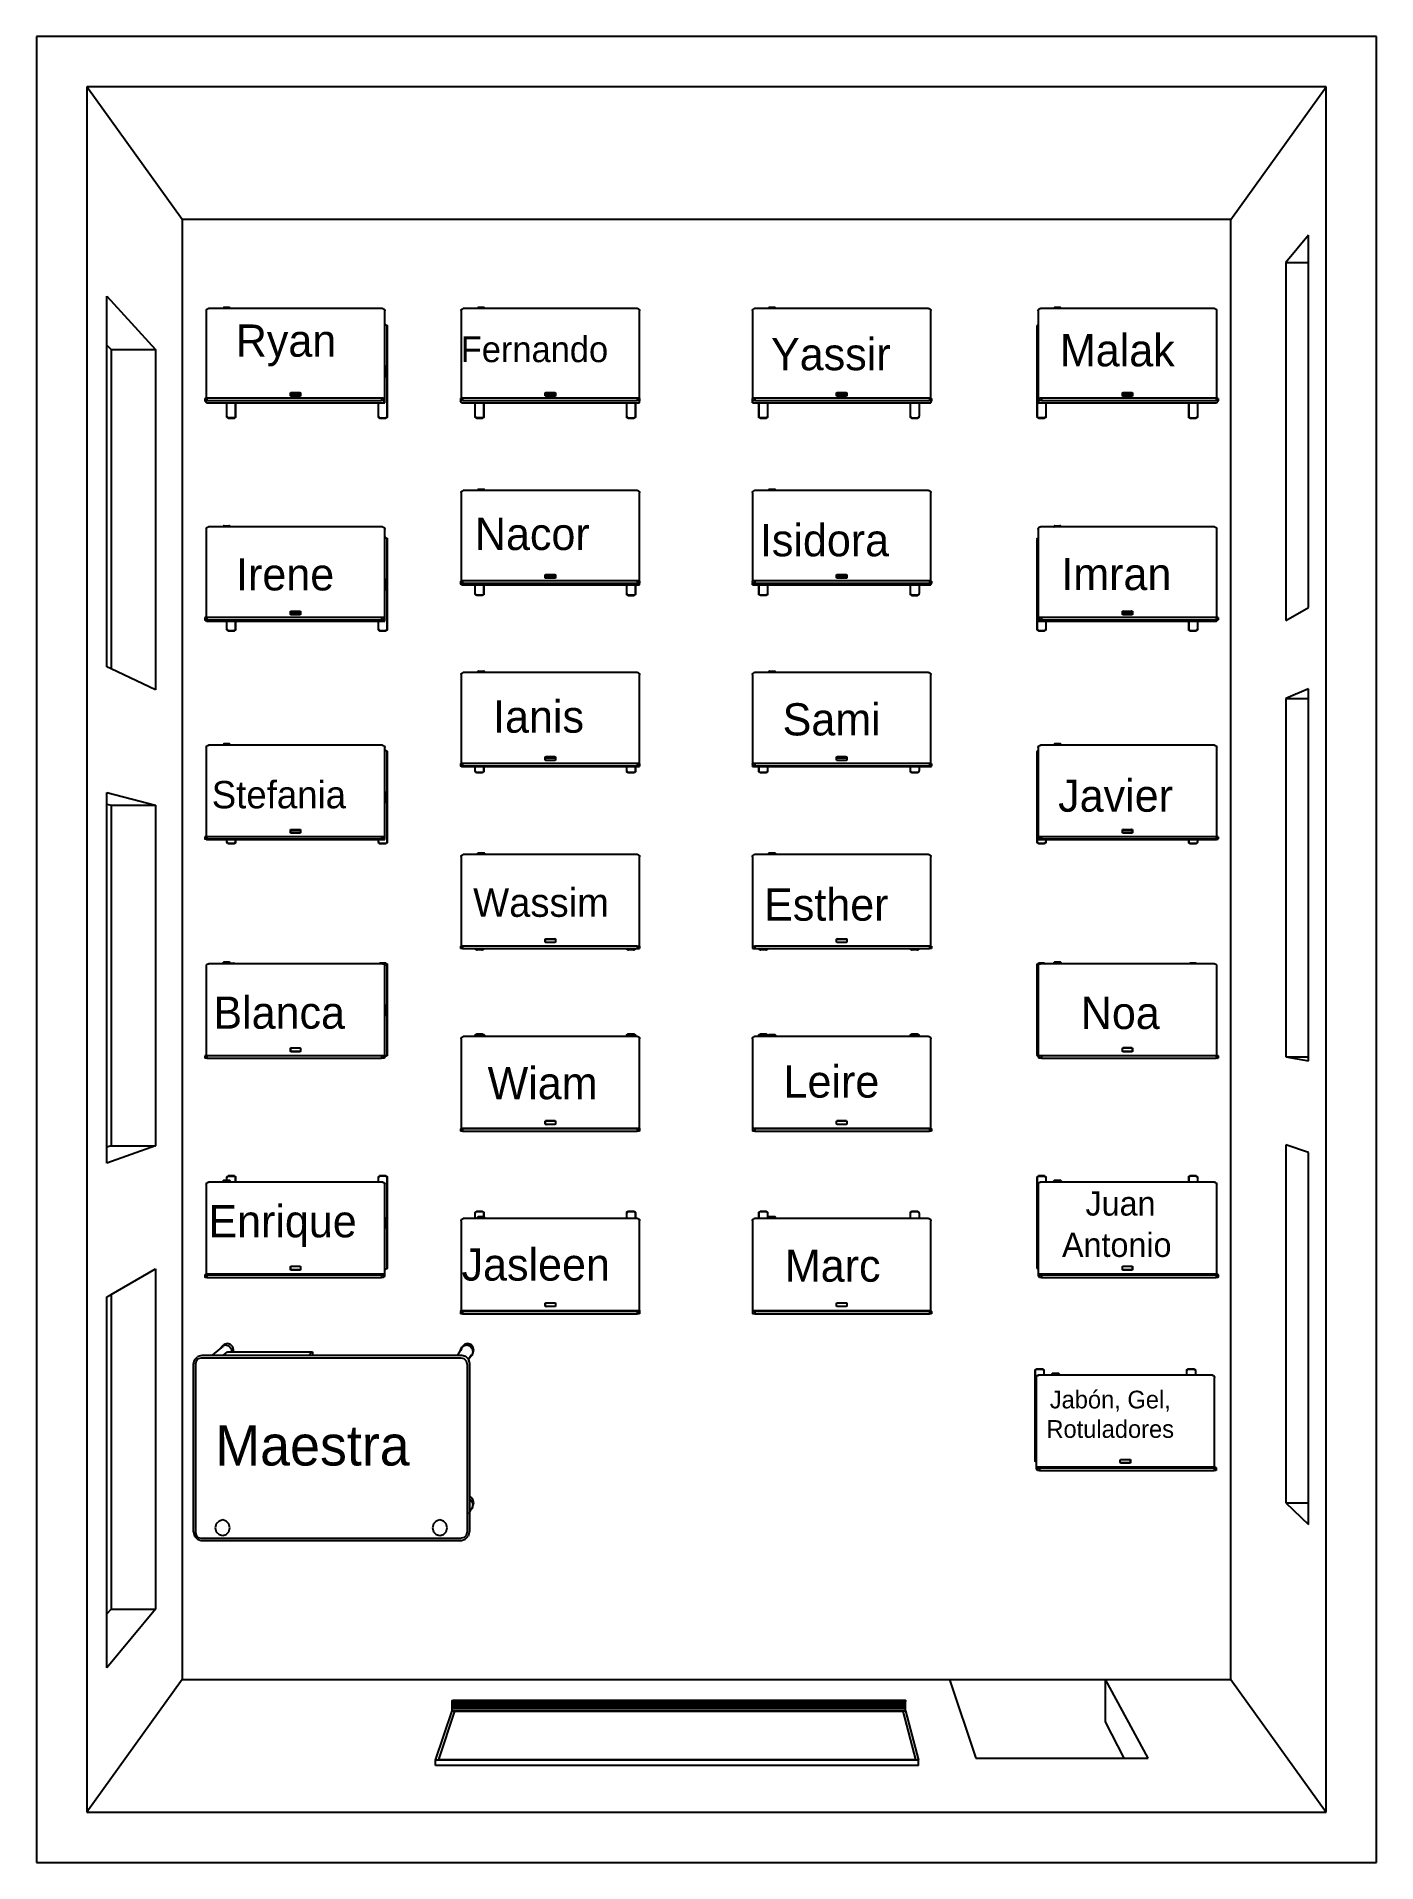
# Model space of a CAD drawing. Extents: x -4.2 to 4.2, y -5.7 to 5.7.
import ezdxf

# ---------------------------------------------------------------- set-up
doc = ezdxf.new("R2010")
doc.units = 0
doc.layers.get('0').update_dxf_attribs({"linetype": 'CONTINUOUS'})

msp = doc.modelspace()

# ---------------------------------------------------------------- texts
for s, height, p in [('Ryan', 0.2, (-2.925, 3.683)), ('Fernando', 0.16, (-1.527, 3.649)), ('Yassir', 0.2, (0.401, 3.599)), ('Malak', 0.2, (2.196, 3.623)), ('Nacor', 0.2, (-1.439, 2.482)), ('Isidora', 0.2, (0.332, 2.443)), ('Irene', 0.2, (-2.923, 2.231)), ('Imran', 0.2, (2.205, 2.233)), ('Ianis', 0.2, (-1.326, 1.347)), ('Sami', 0.2, (0.473, 1.33)), ('Stefania', 0.17, (-3.074, 0.877)), ('Javier', 0.2, (2.185, 0.856)), ('Wassim', 0.1775, (-1.45, 0.203)), ('Esther', 0.2, (0.358, 0.179)), ('Blanca', 0.2, (-3.064, -0.492)), ('Noa', 0.2, (2.326, -0.494)), ('Wiam', 0.2, (-1.36, -0.93)), ('Leire', 0.2, (0.479, -0.92)), ('Enrique', 0.2, (-3.095, -1.788)), ('Jasleen', 0.2, (-1.522, -2.057)), ('Marc', 0.2, (0.487, -2.064)), ('Maestra', 0.25, (-3.052, -3.206))]:
    msp.add_text(s, height=height).set_placement(p)

# ---------------------------------------------------------------- blocks, each defined once
blk = doc.blocks.new('*X1')
for s, p in [('Juan', (2.355, -1.653)), ('Antonio', (2.209, -1.91))]:
    blk.add_text(s, height=0.15).set_placement(p)
blk = doc.blocks.new('*X2')
for s, p in [('Jabón, Gel,', (2.133, -2.851)), ('Rotuladores', (2.112, -3.034))]:
    blk.add_text(s, height=0.11).set_placement(p)

# ---------------------------------------------------------------- linework, layer by layer
for p, q in [((4.163, 5.672), (-4.163, 5.672)), ((-4.163, 5.672), (-4.163, -5.672)), ((4.163, -5.672), (4.163, 5.672)), ((3.851, 5.36), (-3.851, 5.36)), ((-3.851, 5.36), (-3.851, -5.36)), ((-3.258, 4.535), (-3.851, 5.36)), ((3.258, 4.535), (3.851, 5.36)), ((3.851, -5.36), (3.851, 5.36)), ((-3.258, 4.535), (-3.258, -4.535)), ((3.258, 4.535), (-3.258, 4.535)), ((3.258, -4.535), (3.258, 4.535)), ((3.74, 4.437), (3.599, 4.269)), ((3.74, 4.269), (3.74, 4.437)), ((3.599, 4.269), (3.599, 2.045)), ((3.599, 4.269), (3.74, 4.269)), ((3.74, 2.125), (3.74, 4.269)), ((-3.726, 4.059), (-3.423, 3.728)), ((-3.726, 3.755), (-3.726, 4.059)), ((-3.108, 3.97), (-3.107, 3.973)), ((-3.107, 3.973), (-3.106, 3.976)), ((-3.106, 3.976), (-3.104, 3.979)), ((-3.104, 3.979), (-3.101, 3.981)), ((-3.101, 3.981), (-3.098, 3.983)), ((-3.098, 3.983), (-3.094, 3.983)), ((-3.004, 3.983), (-3.094, 3.983)), ((-3.003, 3.986), (-3.004, 3.985)), ((-3.004, 3.985), (-3.003, 3.986)), ((-3.004, 3.985), (-3.004, 3.985)), ((-3.004, 3.985), (-3.003, 3.985)), ((-3.003, 3.985), (-3.004, 3.983)), ((-3.004, 3.985), (-3.004, 3.985)), ((-3.004, 3.984), (-3.004, 3.985)), ((-3.004, 3.985), (-3.003, 3.985)), ((-3.004, 3.985), (-3.004, 3.985)), ((-3.004, 3.985), (-3.004, 3.985)), ((-3.004, 3.985), (-3.004, 3.984)), ((-3.004, 3.985), (-3.004, 3.985)), ((-3.004, 3.983), (-3.004, 3.984)), ((-3.004, 3.984), (-3.004, 3.984)), ((-3.004, 3.983), (-3.004, 3.984)), ((-3.004, 3.984), (-3.004, 3.984)), ((-3.004, 3.983), (-3.004, 3.984)), ((-3.004, 3.984), (-3.004, 3.984)), ((-3.004, 3.984), (-3.004, 3.984)), ((-3.004, 3.984), (-3.004, 3.984)), ((-3.004, 3.983), (-3.004, 3.983)), ((-3.004, 3.983), (-3.004, 3.983)), ((-3.004, 3.983), (-3.004, 3.983)), ((-2.966, 3.983), (-3.004, 3.983)), ((-3.002, 3.987), (-3.003, 3.986)), ((-3.003, 3.986), (-3.002, 3.987)), ((-3.002, 3.987), (-3.003, 3.986)), ((-3.003, 3.986), (-3.003, 3.985)), ((-3.003, 3.986), (-3.003, 3.986)), ((-3.003, 3.986), (-3.003, 3.986)), ((-3.003, 3.985), (-3.003, 3.985)), ((-3.003, 3.985), (-3.003, 3.985)), ((-3.003, 3.985), (-3.003, 3.985)), ((-3.001, 3.988), (-3.002, 3.987)), ((-3.001, 3.987), (-3.002, 3.987)), ((-3.002, 3.987), (-3.002, 3.987)), ((-3.002, 3.987), (-3.002, 3.987)), ((-3.002, 3.985), (-3.002, 3.985)), ((-3.002, 3.985), (-3.002, 3.985)), ((-3.002, 3.985), (-3.002, 3.985)), ((-3.002, 3.985), (-3.002, 3.985)), ((-3.002, 3.985), (-3.002, 3.985)), ((-3.002, 3.985), (-3.002, 3.985)), ((-3.002, 3.985), (-3.002, 3.985)), ((-3.002, 3.985), (-3.002, 3.985)), ((-3.002, 3.985), (-3.002, 3.985)), ((-2.999, 3.988), (-3.001, 3.987)), ((-2.999, 3.988), (-3.001, 3.988)), ((-3.001, 3.985), (-3.001, 3.985)), ((-3.001, 3.985), (-3.001, 3.985)), ((-3.001, 3.985), (-3.001, 3.985)), ((-3.001, 3.985), (-3.001, 3.985)), ((-3.001, 3.985), (-3.001, 3.985)), ((-3.001, 3.985), (-3.001, 3.985)), ((-3.001, 3.985), (-3.001, 3.985)), ((-3.001, 3.985), (-3, 3.985)), ((-3, 3.985), (-3.001, 3.985)), ((-3.001, 3.985), (-3.001, 3.985)), ((-3.001, 3.985), (-3.001, 3.985)), ((-3.001, 3.985), (-3.001, 3.985)), ((-3.001, 3.985), (-3.001, 3.985)), ((-2.999, 3.988), (-3, 3.987)), ((-3, 3.987), (-3, 3.987)), ((-3, 3.986), (-3, 3.986)), ((-3, 3.986), (-3, 3.986)), ((-3, 3.986), (-3, 3.986)), ((-3, 3.986), (-3, 3.986)), ((-3, 3.986), (-3, 3.986)), ((-3, 3.985), (-3, 3.986)), ((-3, 3.985), (-3, 3.985)), ((-3, 3.985), (-3, 3.985)), ((-3, 3.985), (-3, 3.985)), ((-3, 3.985), (-3, 3.985)), ((-3, 3.985), (-3, 3.985)), ((-3, 3.985), (-3, 3.985)), ((-3, 3.985), (-3, 3.985)), ((-3, 3.985), (-3, 3.985)), ((-2.998, 3.988), (-2.999, 3.988)), ((-2.998, 3.988), (-2.999, 3.988)), ((-2.998, 3.988), (-2.999, 3.988)), ((-2.999, 3.987), (-2.999, 3.987)), ((-2.999, 3.987), (-2.998, 3.987)), ((-2.998, 3.987), (-2.999, 3.986)), ((-2.999, 3.986), (-2.999, 3.986)), ((-2.999, 3.986), (-2.998, 3.986)), ((-2.999, 3.986), (-2.999, 3.986)), ((-2.999, 3.986), (-2.999, 3.986)), ((-2.999, 3.986), (-2.999, 3.986)), ((-2.999, 3.986), (-2.998, 3.986)), ((-2.999, 3.986), (-2.999, 3.986)), ((-2.998, 3.986), (-2.999, 3.986)), ((-2.999, 3.986), (-2.999, 3.986)), ((-2.999, 3.985), (-2.999, 3.985)), ((-2.999, 3.985), (-2.999, 3.985)), ((-2.998, 3.988), (-2.998, 3.988)), ((-2.998, 3.988), (-2.998, 3.988)), ((-2.998, 3.988), (-2.998, 3.988)), ((-2.998, 3.988), (-2.998, 3.988)), ((-2.998, 3.988), (-2.998, 3.988)), ((-2.998, 3.988), (-2.998, 3.988)), ((-2.998, 3.988), (-2.998, 3.988)), ((-2.965, 3.988), (-2.998, 3.988)), ((-2.998, 3.988), (-2.998, 3.988)), ((-2.998, 3.988), (-2.965, 3.988)), ((-2.998, 3.987), (-2.998, 3.987)), ((-2.998, 3.987), (-2.998, 3.987)), ((-2.998, 3.987), (-2.998, 3.987)), ((-2.998, 3.987), (-2.998, 3.987)), ((-2.998, 3.987), (-2.998, 3.987)), ((-2.998, 3.987), (-2.998, 3.987)), ((-2.998, 3.987), (-2.998, 3.987)), ((-2.998, 3.987), (-2.998, 3.987)), ((-2.998, 3.987), (-2.998, 3.987)), ((-2.998, 3.987), (-2.998, 3.987)), ((-2.998, 3.987), (-2.998, 3.987)), ((-2.998, 3.987), (-2.998, 3.987)), ((-2.998, 3.987), (-2.998, 3.987)), ((-2.998, 3.987), (-2.998, 3.987)), ((-2.998, 3.987), (-2.998, 3.987)), ((-2.998, 3.987), (-2.998, 3.987)), ((-2.998, 3.987), (-2.998, 3.987)), ((-2.998, 3.987), (-2.998, 3.987)), ((-2.998, 3.987), (-2.998, 3.987)), ((-2.998, 3.987), (-2.998, 3.987)), ((-2.998, 3.987), (-2.998, 3.987)), ((-2.998, 3.987), (-2.998, 3.987)), ((-2.998, 3.987), (-2.998, 3.987)), ((-2.998, 3.987), (-2.998, 3.987)), ((-2.998, 3.987), (-2.998, 3.987)), ((-2.998, 3.987), (-2.998, 3.987)), ((-2.998, 3.987), (-2.997, 3.987)), ((-2.997, 3.987), (-2.998, 3.987)), ((-2.998, 3.987), (-2.998, 3.987)), ((-2.998, 3.987), (-2.998, 3.987)), ((-2.998, 3.987), (-2.998, 3.987)), ((-2.998, 3.987), (-2.998, 3.987)), ((-2.998, 3.987), (-2.998, 3.987)), ((-2.998, 3.987), (-2.998, 3.987)), ((-2.998, 3.987), (-2.998, 3.987)), ((-2.998, 3.987), (-2.998, 3.987)), ((-2.998, 3.987), (-2.998, 3.987)), ((-2.998, 3.987), (-2.998, 3.987)), ((-2.998, 3.987), (-2.997, 3.987)), ((-2.998, 3.987), (-2.998, 3.987)), ((-2.998, 3.987), (-2.998, 3.987)), ((-2.998, 3.987), (-2.998, 3.987)), ((-2.998, 3.987), (-2.998, 3.987)), ((-2.998, 3.987), (-2.998, 3.987)), ((-2.998, 3.987), (-2.998, 3.987)), ((-2.998, 3.987), (-2.998, 3.987)), ((-2.998, 3.987), (-2.998, 3.987)), ((-2.998, 3.987), (-2.998, 3.987)), ((-2.998, 3.987), (-2.998, 3.987)), ((-2.998, 3.987), (-2.998, 3.987)), ((-2.998, 3.987), (-2.998, 3.987)), ((-2.998, 3.987), (-2.998, 3.987)), ((-2.998, 3.987), (-2.998, 3.987)), ((-2.998, 3.987), (-2.998, 3.987)), ((-2.998, 3.987), (-2.998, 3.987)), ((-2.998, 3.987), (-2.998, 3.987)), ((-2.998, 3.987), (-2.998, 3.987)), ((-2.998, 3.987), (-2.998, 3.987)), ((-2.998, 3.987), (-2.998, 3.987)), ((-2.998, 3.987), (-2.998, 3.987)), ((-2.998, 3.987), (-2.998, 3.987)), ((-2.998, 3.987), (-2.998, 3.987)), ((-2.998, 3.987), (-2.998, 3.987)), ((-2.998, 3.987), (-2.998, 3.987)), ((-2.998, 3.987), (-2.998, 3.986)), ((-2.998, 3.987), (-2.998, 3.986)), ((-2.998, 3.987), (-2.998, 3.987)), ((-2.998, 3.987), (-2.998, 3.987)), ((-2.998, 3.987), (-2.998, 3.987)), ((-2.998, 3.987), (-2.998, 3.987)), ((-2.998, 3.987), (-2.998, 3.987)), ((-2.998, 3.987), (-2.998, 3.987)), ((-2.998, 3.987), (-2.998, 3.987)), ((-2.998, 3.987), (-2.998, 3.987)), ((-2.998, 3.987), (-2.998, 3.987)), ((-2.998, 3.987), (-2.998, 3.987)), ((-2.998, 3.987), (-2.998, 3.987)), ((-2.998, 3.987), (-2.998, 3.987)), ((-2.998, 3.987), (-2.998, 3.987)), ((-2.998, 3.986), (-2.998, 3.987)), ((-2.998, 3.987), (-2.998, 3.987)), ((-2.998, 3.987), (-2.998, 3.987)), ((-2.998, 3.987), (-2.998, 3.987)), ((-2.998, 3.987), (-2.998, 3.987)), ((-2.998, 3.987), (-2.998, 3.987)), ((-2.998, 3.987), (-2.998, 3.987)), ((-2.998, 3.987), (-2.998, 3.987)), ((-2.998, 3.987), (-2.998, 3.987)), ((-2.998, 3.987), (-2.998, 3.987)), ((-2.998, 3.987), (-2.998, 3.987)), ((-2.998, 3.987), (-2.998, 3.987)), ((-2.998, 3.987), (-2.998, 3.987)), ((-2.998, 3.987), (-2.998, 3.987)), ((-2.998, 3.987), (-2.998, 3.987)), ((-2.998, 3.987), (-2.998, 3.987)), ((-2.998, 3.987), (-2.998, 3.987)), ((-2.998, 3.987), (-2.998, 3.987)), ((-2.998, 3.987), (-2.998, 3.987)), ((-2.998, 3.987), (-2.998, 3.987)), ((-2.998, 3.987), (-2.998, 3.987)), ((-2.998, 3.987), (-2.998, 3.987)), ((-2.998, 3.987), (-2.997, 3.987)), ((-2.998, 3.987), (-2.998, 3.987)), ((-2.998, 3.987), (-2.998, 3.987)), ((-2.998, 3.987), (-2.998, 3.987)), ((-2.998, 3.987), (-2.998, 3.987)), ((-2.998, 3.987), (-2.998, 3.987)), ((-2.998, 3.987), (-2.998, 3.987)), ((-2.997, 3.987), (-2.998, 3.987)), ((-2.998, 3.987), (-2.998, 3.987)), ((-2.998, 3.987), (-2.998, 3.987)), ((-2.998, 3.987), (-2.998, 3.987)), ((-2.998, 3.987), (-2.998, 3.987)), ((-2.998, 3.987), (-2.998, 3.987)), ((-2.998, 3.987), (-2.998, 3.987)), ((-2.997, 3.987), (-2.998, 3.987)), ((-2.998, 3.986), (-2.998, 3.987)), ((-2.998, 3.987), (-2.998, 3.987)), ((-2.998, 3.987), (-2.998, 3.987)), ((-2.998, 3.987), (-2.998, 3.987)), ((-2.998, 3.987), (-2.998, 3.987)), ((-2.998, 3.987), (-2.998, 3.987)), ((-2.998, 3.987), (-2.998, 3.987)), ((-2.998, 3.987), (-2.998, 3.987)), ((-2.998, 3.987), (-2.998, 3.987)), ((-2.998, 3.987), (-2.998, 3.987)), ((-2.998, 3.987), (-2.998, 3.987)), ((-2.998, 3.987), (-2.998, 3.987)), ((-2.998, 3.987), (-2.998, 3.987)), ((-2.998, 3.987), (-2.998, 3.987)), ((-2.998, 3.987), (-2.998, 3.987)), ((-2.998, 3.987), (-2.998, 3.987)), ((-2.998, 3.987), (-2.998, 3.987)), ((-2.998, 3.987), (-2.998, 3.987)), ((-2.998, 3.987), (-2.998, 3.987)), ((-2.998, 3.987), (-2.998, 3.987)), ((-2.998, 3.987), (-2.998, 3.987)), ((-2.998, 3.987), (-2.998, 3.987)), ((-2.998, 3.987), (-2.998, 3.987)), ((-2.998, 3.987), (-2.998, 3.987)), ((-2.998, 3.987), (-2.998, 3.987)), ((-2.998, 3.987), (-2.998, 3.987)), ((-2.998, 3.987), (-2.998, 3.987)), ((-2.998, 3.987), (-2.998, 3.987)), ((-2.998, 3.987), (-2.998, 3.987)), ((-2.998, 3.987), (-2.998, 3.987)), ((-2.998, 3.987), (-2.998, 3.987)), ((-2.997, 3.987), (-2.998, 3.987)), ((-2.998, 3.987), (-2.998, 3.987)), ((-2.998, 3.987), (-2.998, 3.987)), ((-2.998, 3.987), (-2.998, 3.987)), ((-2.998, 3.987), (-2.998, 3.987)), ((-2.998, 3.987), (-2.998, 3.987)), ((-2.998, 3.987), (-2.998, 3.987)), ((-2.998, 3.987), (-2.998, 3.987)), ((-2.998, 3.987), (-2.998, 3.987)), ((-2.998, 3.987), (-2.998, 3.987)), ((-2.998, 3.987), (-2.998, 3.987)), ((-2.998, 3.987), (-2.998, 3.987)), ((-2.998, 3.987), (-2.998, 3.987)), ((-2.998, 3.987), (-2.998, 3.987)), ((-2.998, 3.987), (-2.998, 3.987)), ((-2.998, 3.987), (-2.998, 3.987)), ((-2.998, 3.987), (-2.998, 3.987)), ((-2.998, 3.987), (-2.998, 3.987)), ((-2.998, 3.987), (-2.997, 3.987)), ((-2.998, 3.987), (-2.997, 3.987)), ((-2.998, 3.987), (-2.998, 3.987)), ((-2.998, 3.987), (-2.998, 3.987)), ((-2.998, 3.987), (-2.998, 3.987)), ((-2.998, 3.987), (-2.998, 3.987)), ((-2.998, 3.987), (-2.998, 3.987)), ((-2.998, 3.987), (-2.998, 3.987)), ((-2.998, 3.987), (-2.998, 3.987)), ((-2.998, 3.987), (-2.998, 3.987)), ((-2.998, 3.987), (-2.998, 3.987)), ((-2.998, 3.987), (-2.998, 3.987)), ((-2.998, 3.987), (-2.998, 3.987)), ((-2.998, 3.987), (-2.998, 3.987)), ((-2.998, 3.987), (-2.998, 3.987)), ((-2.998, 3.987), (-2.998, 3.987)), ((-2.998, 3.987), (-2.998, 3.987)), ((-2.998, 3.987), (-2.998, 3.987)), ((-2.998, 3.987), (-2.998, 3.987)), ((-2.998, 3.987), (-2.998, 3.987)), ((-2.998, 3.987), (-2.998, 3.987)), ((-2.998, 3.987), (-2.998, 3.987)), ((-2.998, 3.987), (-2.998, 3.987)), ((-2.998, 3.987), (-2.998, 3.987)), ((-2.998, 3.987), (-2.998, 3.987)), ((-2.998, 3.987), (-2.998, 3.987)), ((-2.998, 3.987), (-2.998, 3.987)), ((-2.998, 3.987), (-2.998, 3.987)), ((-2.998, 3.987), (-2.998, 3.987)), ((-2.998, 3.987), (-2.998, 3.987)), ((-2.998, 3.987), (-2.998, 3.987)), ((-2.998, 3.987), (-2.998, 3.987)), ((-2.998, 3.987), (-2.998, 3.987)), ((-2.998, 3.987), (-2.998, 3.987)), ((-2.998, 3.987), (-2.998, 3.987)), ((-2.998, 3.987), (-2.998, 3.987)), ((-2.998, 3.987), (-2.998, 3.987)), ((-2.998, 3.987), (-2.998, 3.987)), ((-2.998, 3.987), (-2.998, 3.987)), ((-2.998, 3.987), (-2.998, 3.987)), ((-2.998, 3.987), (-2.998, 3.987)), ((-2.998, 3.987), (-2.998, 3.987)), ((-2.998, 3.987), (-2.998, 3.987)), ((-2.998, 3.986), (-2.998, 3.986)), ((-2.998, 3.986), (-2.998, 3.986)), ((-2.998, 3.986), (-2.998, 3.986)), ((-2.998, 3.986), (-2.998, 3.986)), ((-2.998, 3.985), (-2.998, 3.986)), ((-2.998, 3.986), (-2.998, 3.986)), ((-2.998, 3.986), (-2.998, 3.986)), ((-2.998, 3.986), (-2.998, 3.986)), ((-2.999, 3.986), (-2.999, 3.986)), ((-2.999, 3.986), (-2.998, 3.986)), ((-2.998, 3.986), (-2.998, 3.986)), ((-2.998, 3.986), (-2.998, 3.986)), ((-2.998, 3.986), (-2.998, 3.986)), ((-2.998, 3.986), (-2.998, 3.986)), ((-2.998, 3.986), (-2.998, 3.986)), ((-2.998, 3.986), (-2.996, 3.986)), ((-2.998, 3.986), (-2.998, 3.986)), ((-2.998, 3.986), (-2.998, 3.986)), ((-2.998, 3.986), (-2.998, 3.986)), ((-2.998, 3.986), (-2.997, 3.986)), ((-2.998, 3.986), (-2.998, 3.986)), ((-2.998, 3.986), (-2.998, 3.986)), ((-2.998, 3.986), (-2.998, 3.986)), ((-2.998, 3.986), (-2.998, 3.986)), ((-2.998, 3.986), (-2.998, 3.986)), ((-2.998, 3.986), (-2.998, 3.986)), ((-2.998, 3.986), (-2.997, 3.986)), ((-2.997, 3.986), (-2.998, 3.986)), ((-2.998, 3.986), (-2.998, 3.986)), ((-2.999, 3.986), (-2.998, 3.986)), ((-2.998, 3.986), (-2.998, 3.986)), ((-2.998, 3.986), (-2.997, 3.986)), ((-2.998, 3.986), (-2.998, 3.986)), ((-2.998, 3.986), (-2.997, 3.986)), ((-2.998, 3.986), (-2.997, 3.986)), ((-2.998, 3.986), (-2.998, 3.986)), ((-2.997, 3.986), (-2.998, 3.986)), ((-2.998, 3.986), (-2.998, 3.986)), ((-2.998, 3.986), (-2.998, 3.986)), ((-2.998, 3.986), (-2.998, 3.986)), ((-2.998, 3.986), (-2.998, 3.986)), ((-2.998, 3.986), (-2.998, 3.986)), ((-2.998, 3.986), (-2.998, 3.986)), ((-2.998, 3.986), (-2.998, 3.986)), ((-2.997, 3.986), (-2.998, 3.986)), ((-2.999, 3.986), (-2.998, 3.986)), ((-2.998, 3.986), (-2.998, 3.986)), ((-2.998, 3.986), (-2.998, 3.986)), ((-2.998, 3.986), (-2.998, 3.986)), ((-2.998, 3.986), (-2.998, 3.986)), ((-2.998, 3.986), (-2.998, 3.986)), ((-2.999, 3.986), (-2.999, 3.986)), ((-2.998, 3.986), (-2.998, 3.986)), ((-2.998, 3.986), (-2.998, 3.986)), ((-2.998, 3.986), (-2.998, 3.986)), ((-2.998, 3.986), (-2.998, 3.986)), ((-2.998, 3.986), (-2.998, 3.986)), ((-2.998, 3.986), (-2.998, 3.986)), ((-2.998, 3.985), (-2.999, 3.985)), ((-2.998, 3.985), (-2.998, 3.985)), ((-2.998, 3.985), (-2.998, 3.985)), ((-2.969, 3.988), (-2.997, 3.988)), ((-2.997, 3.988), (-2.997, 3.988)), ((-2.997, 3.987), (-2.996, 3.987)), ((-2.997, 3.987), (-2.997, 3.987)), ((-2.997, 3.987), (-2.997, 3.987)), ((-2.997, 3.987), (-2.997, 3.987)), ((-2.997, 3.987), (-2.997, 3.987)), ((-2.997, 3.987), (-2.997, 3.987)), ((-2.997, 3.987), (-2.997, 3.987)), ((-2.997, 3.987), (-2.997, 3.987)), ((-2.997, 3.987), (-2.997, 3.987)), ((-2.997, 3.987), (-2.997, 3.987)), ((-2.997, 3.987), (-2.997, 3.987)), ((-2.997, 3.987), (-2.997, 3.987)), ((-2.997, 3.987), (-2.997, 3.987)), ((-2.997, 3.987), (-2.997, 3.987)), ((-2.997, 3.987), (-2.997, 3.987)), ((-2.997, 3.987), (-2.997, 3.987)), ((-2.997, 3.987), (-2.997, 3.987)), ((-2.997, 3.987), (-2.997, 3.987)), ((-2.997, 3.987), (-2.997, 3.987)), ((-2.997, 3.987), (-2.997, 3.987)), ((-2.997, 3.987), (-2.997, 3.987)), ((-2.997, 3.987), (-2.997, 3.987)), ((-2.997, 3.987), (-2.997, 3.987)), ((-2.997, 3.987), (-2.997, 3.987)), ((-2.997, 3.987), (-2.997, 3.987)), ((-2.997, 3.987), (-2.997, 3.987)), ((-2.997, 3.987), (-2.997, 3.987)), ((-2.997, 3.987), (-2.997, 3.987)), ((-2.997, 3.987), (-2.997, 3.987)), ((-2.997, 3.987), (-2.997, 3.987)), ((-2.997, 3.987), (-2.997, 3.987)), ((-2.997, 3.987), (-2.997, 3.987)), ((-2.997, 3.987), (-2.997, 3.987)), ((-2.997, 3.987), (-2.997, 3.987)), ((-2.997, 3.987), (-2.997, 3.987)), ((-2.997, 3.987), (-2.997, 3.987)), ((-2.997, 3.987), (-2.997, 3.987)), ((-2.997, 3.987), (-2.997, 3.987)), ((-2.997, 3.987), (-2.997, 3.987)), ((-2.997, 3.987), (-2.997, 3.987)), ((-2.997, 3.987), (-2.997, 3.987)), ((-2.997, 3.987), (-2.997, 3.987)), ((-2.997, 3.987), (-2.997, 3.987)), ((-2.997, 3.987), (-2.997, 3.987)), ((-2.997, 3.987), (-2.997, 3.987)), ((-2.997, 3.987), (-2.997, 3.987)), ((-2.997, 3.987), (-2.997, 3.987)), ((-2.997, 3.987), (-2.997, 3.987)), ((-2.997, 3.987), (-2.997, 3.987)), ((-2.997, 3.987), (-2.997, 3.987)), ((-2.997, 3.987), (-2.997, 3.987)), ((-2.997, 3.987), (-2.997, 3.987)), ((-2.997, 3.987), (-2.997, 3.987)), ((-2.997, 3.986), (-2.997, 3.987)), ((-2.997, 3.987), (-2.997, 3.987)), ((-2.997, 3.987), (-2.997, 3.987)), ((-2.997, 3.987), (-2.997, 3.987)), ((-2.997, 3.987), (-2.997, 3.987)), ((-2.997, 3.987), (-2.996, 3.987)), ((-2.997, 3.987), (-2.997, 3.987)), ((-2.997, 3.987), (-2.997, 3.987)), ((-2.997, 3.987), (-2.997, 3.987)), ((-2.997, 3.987), (-2.997, 3.987)), ((-2.997, 3.987), (-2.997, 3.987)), ((-2.997, 3.987), (-2.997, 3.987)), ((-2.997, 3.987), (-2.997, 3.987)), ((-2.997, 3.987), (-2.997, 3.987)), ((-2.997, 3.987), (-2.997, 3.987)), ((-2.997, 3.987), (-2.997, 3.987)), ((-2.997, 3.987), (-2.997, 3.987)), ((-2.997, 3.987), (-2.997, 3.987)), ((-2.997, 3.987), (-2.997, 3.987)), ((-2.997, 3.987), (-2.997, 3.987)), ((-2.997, 3.987), (-2.997, 3.987)), ((-2.997, 3.987), (-2.997, 3.987)), ((-2.997, 3.987), (-2.997, 3.987)), ((-2.997, 3.987), (-2.997, 3.987)), ((-2.997, 3.987), (-2.997, 3.987)), ((-2.997, 3.987), (-2.997, 3.987)), ((-2.997, 3.987), (-2.997, 3.987)), ((-2.997, 3.987), (-2.997, 3.987)), ((-2.997, 3.987), (-2.997, 3.987)), ((-2.997, 3.987), (-2.997, 3.987)), ((-2.997, 3.987), (-2.997, 3.987)), ((-2.997, 3.987), (-2.997, 3.987)), ((-2.997, 3.987), (-2.997, 3.987)), ((-2.997, 3.987), (-2.997, 3.987)), ((-2.997, 3.987), (-2.997, 3.987)), ((-2.997, 3.987), (-2.997, 3.987)), ((-2.997, 3.987), (-2.997, 3.987)), ((-2.997, 3.987), (-2.997, 3.987)), ((-2.997, 3.987), (-2.997, 3.987)), ((-2.997, 3.987), (-2.997, 3.987)), ((-2.997, 3.987), (-2.997, 3.987)), ((-2.997, 3.987), (-2.997, 3.987)), ((-2.997, 3.987), (-2.997, 3.987)), ((-2.997, 3.987), (-2.997, 3.987)), ((-2.997, 3.987), (-2.997, 3.987)), ((-2.997, 3.987), (-2.997, 3.987)), ((-2.997, 3.987), (-2.997, 3.987)), ((-2.997, 3.987), (-2.997, 3.987)), ((-2.997, 3.987), (-2.997, 3.987)), ((-2.997, 3.987), (-2.997, 3.987)), ((-2.997, 3.987), (-2.997, 3.987)), ((-2.997, 3.987), (-2.997, 3.987)), ((-2.997, 3.987), (-2.997, 3.987)), ((-2.997, 3.987), (-2.997, 3.987)), ((-2.997, 3.987), (-2.997, 3.987)), ((-2.997, 3.987), (-2.997, 3.987)), ((-2.997, 3.987), (-2.997, 3.987)), ((-2.997, 3.987), (-2.997, 3.987)), ((-2.997, 3.987), (-2.997, 3.987)), ((-2.997, 3.987), (-2.997, 3.987)), ((-2.997, 3.987), (-2.997, 3.987)), ((-2.997, 3.987), (-2.997, 3.987)), ((-2.997, 3.987), (-2.997, 3.987)), ((-2.997, 3.987), (-2.997, 3.987)), ((-2.997, 3.987), (-2.997, 3.987)), ((-2.997, 3.987), (-2.997, 3.987)), ((-2.997, 3.987), (-2.997, 3.987)), ((-2.997, 3.987), (-2.997, 3.987)), ((-2.997, 3.987), (-2.997, 3.987)), ((-2.997, 3.987), (-2.997, 3.987)), ((-2.997, 3.987), (-2.997, 3.987)), ((-2.997, 3.987), (-2.997, 3.987)), ((-2.997, 3.987), (-2.997, 3.987)), ((-2.997, 3.987), (-2.997, 3.987)), ((-2.997, 3.987), (-2.997, 3.987)), ((-2.997, 3.987), (-2.997, 3.987)), ((-2.997, 3.987), (-2.997, 3.987)), ((-2.997, 3.987), (-2.997, 3.987)), ((-2.997, 3.987), (-2.997, 3.987)), ((-2.997, 3.987), (-2.997, 3.987)), ((-2.997, 3.987), (-2.997, 3.987)), ((-2.997, 3.987), (-2.997, 3.987)), ((-2.997, 3.987), (-2.997, 3.987)), ((-2.997, 3.987), (-2.997, 3.987)), ((-2.997, 3.987), (-2.997, 3.987)), ((-2.997, 3.987), (-2.997, 3.987)), ((-2.997, 3.987), (-2.997, 3.987)), ((-2.997, 3.987), (-2.997, 3.987)), ((-2.997, 3.987), (-2.997, 3.987)), ((-2.997, 3.987), (-2.997, 3.987)), ((-2.997, 3.987), (-2.997, 3.987)), ((-2.997, 3.987), (-2.997, 3.987)), ((-2.997, 3.987), (-2.997, 3.987)), ((-2.997, 3.987), (-2.997, 3.987)), ((-2.997, 3.987), (-2.997, 3.987)), ((-2.997, 3.987), (-2.997, 3.987)), ((-2.997, 3.987), (-2.997, 3.987)), ((-2.997, 3.987), (-2.997, 3.987)), ((-2.997, 3.987), (-2.997, 3.987)), ((-2.997, 3.987), (-2.997, 3.987)), ((-2.997, 3.987), (-2.997, 3.987)), ((-2.997, 3.987), (-2.997, 3.987)), ((-2.997, 3.987), (-2.997, 3.987)), ((-2.997, 3.987), (-2.997, 3.987)), ((-2.997, 3.987), (-2.997, 3.987)), ((-2.997, 3.987), (-2.997, 3.987)), ((-2.997, 3.987), (-2.997, 3.987)), ((-2.997, 3.987), (-2.997, 3.987)), ((-2.997, 3.987), (-2.997, 3.987)), ((-2.997, 3.987), (-2.997, 3.987)), ((-2.997, 3.987), (-2.997, 3.987)), ((-2.997, 3.987), (-2.997, 3.987)), ((-2.997, 3.987), (-2.997, 3.987)), ((-2.997, 3.987), (-2.997, 3.987)), ((-2.997, 3.987), (-2.997, 3.987)), ((-2.997, 3.987), (-2.997, 3.987)), ((-2.997, 3.986), (-2.997, 3.986)), ((-2.997, 3.986), (-2.997, 3.986)), ((-2.997, 3.986), (-2.997, 3.986)), ((-2.997, 3.986), (-2.997, 3.986)), ((-2.997, 3.986), (-2.997, 3.986)), ((-2.997, 3.986), (-2.997, 3.986)), ((-2.997, 3.986), (-2.997, 3.986)), ((-2.997, 3.986), (-2.997, 3.986)), ((-2.997, 3.986), (-2.997, 3.986)), ((-2.997, 3.986), (-2.997, 3.986)), ((-2.997, 3.986), (-2.997, 3.986)), ((-2.996, 3.986), (-2.997, 3.986)), ((-2.997, 3.986), (-2.996, 3.986)), ((-2.997, 3.986), (-2.997, 3.986)), ((-2.997, 3.986), (-2.997, 3.986)), ((-2.997, 3.986), (-2.997, 3.986)), ((-2.997, 3.986), (-2.997, 3.986)), ((-2.997, 3.986), (-2.997, 3.986)), ((-2.997, 3.986), (-2.997, 3.986)), ((-2.996, 3.986), (-2.997, 3.986)), ((-2.997, 3.986), (-2.997, 3.986)), ((-2.997, 3.986), (-2.997, 3.986)), ((-2.997, 3.986), (-2.997, 3.986)), ((-2.997, 3.986), (-2.996, 3.986)), ((-2.997, 3.986), (-2.997, 3.986)), ((-2.997, 3.986), (-2.997, 3.986)), ((-2.997, 3.986), (-2.997, 3.986)), ((-2.997, 3.986), (-2.997, 3.986)), ((-2.997, 3.986), (-2.997, 3.986)), ((-2.997, 3.986), (-2.997, 3.986)), ((-2.997, 3.986), (-2.997, 3.986)), ((-2.997, 3.986), (-2.997, 3.986)), ((-2.997, 3.986), (-2.997, 3.986)), ((-2.997, 3.986), (-2.997, 3.986)), ((-2.997, 3.986), (-2.997, 3.986)), ((-2.997, 3.986), (-2.997, 3.986)), ((-2.997, 3.986), (-2.997, 3.986)), ((-2.997, 3.986), (-2.997, 3.986)), ((-2.997, 3.986), (-2.997, 3.986)), ((-2.997, 3.986), (-2.997, 3.986)), ((-2.997, 3.986), (-2.997, 3.986)), ((-2.997, 3.986), (-2.997, 3.986)), ((-2.997, 3.986), (-2.996, 3.986)), ((-2.996, 3.986), (-2.997, 3.986)), ((-2.996, 3.986), (-2.997, 3.986)), ((-2.997, 3.986), (-2.996, 3.986)), ((-2.996, 3.986), (-2.997, 3.986)), ((-2.996, 3.986), (-2.997, 3.986)), ((-2.997, 3.986), (-2.996, 3.986)), ((-2.996, 3.986), (-2.997, 3.986)), ((-2.996, 3.986), (-2.997, 3.986)), ((-2.997, 3.986), (-2.996, 3.986)), ((-2.997, 3.986), (-2.997, 3.986)), ((-2.997, 3.986), (-2.997, 3.986)), ((-2.997, 3.986), (-2.997, 3.986)), ((-2.997, 3.986), (-2.997, 3.986)), ((-2.997, 3.986), (-2.997, 3.986)), ((-2.997, 3.986), (-2.997, 3.986)), ((-2.997, 3.986), (-2.997, 3.986)), ((-2.997, 3.986), (-2.996, 3.986)), ((-2.997, 3.986), (-2.996, 3.986)), ((-2.996, 3.986), (-2.997, 3.986)), ((-2.996, 3.986), (-2.997, 3.986)), ((-2.997, 3.986), (-2.997, 3.986)), ((-2.997, 3.986), (-2.997, 3.986)), ((-2.997, 3.986), (-2.997, 3.986)), ((-2.997, 3.986), (-2.997, 3.986)), ((-2.997, 3.986), (-2.997, 3.986)), ((-2.997, 3.986), (-2.996, 3.986)), ((-2.997, 3.986), (-2.997, 3.986)), ((-2.997, 3.986), (-2.996, 3.986)), ((-2.997, 3.986), (-2.996, 3.986)), ((-2.996, 3.986), (-2.997, 3.986)), ((-2.997, 3.986), (-2.996, 3.986)), ((-2.997, 3.986), (-2.997, 3.986)), ((-2.997, 3.986), (-2.996, 3.986)), ((-2.997, 3.986), (-2.997, 3.986)), ((-2.997, 3.986), (-2.997, 3.986)), ((-2.997, 3.986), (-2.997, 3.986)), ((-2.997, 3.986), (-2.997, 3.986)), ((-2.997, 3.986), (-2.997, 3.986)), ((-2.997, 3.986), (-2.996, 3.986)), ((-2.996, 3.986), (-2.997, 3.986)), ((-2.997, 3.986), (-2.997, 3.986)), ((-2.997, 3.986), (-2.997, 3.986)), ((-2.996, 3.986), (-2.997, 3.986)), ((-2.996, 3.986), (-2.997, 3.986)), ((-2.996, 3.987), (-2.996, 3.987)), ((-2.996, 3.987), (-2.996, 3.987)), ((-2.996, 3.987), (-2.996, 3.987)), ((-2.996, 3.987), (-2.996, 3.987)), ((-2.996, 3.987), (-2.996, 3.987)), ((-2.996, 3.987), (-2.996, 3.987)), ((-2.995, 3.987), (-2.996, 3.987)), ((-2.996, 3.987), (-2.996, 3.987)), ((-2.996, 3.987), (-2.996, 3.987)), ((-2.995, 3.987), (-2.996, 3.987)), ((-2.996, 3.987), (-2.996, 3.987)), ((-2.996, 3.987), (-2.996, 3.987)), ((-2.996, 3.987), (-2.996, 3.986)), ((-2.996, 3.987), (-2.996, 3.986)), ((-2.996, 3.986), (-2.995, 3.986)), ((-2.996, 3.986), (-2.996, 3.986)), ((-2.996, 3.986), (-2.995, 3.986)), ((-2.996, 3.986), (-2.996, 3.986)), ((-2.996, 3.986), (-2.996, 3.986)), ((-2.996, 3.986), (-2.996, 3.986)), ((-2.996, 3.986), (-2.996, 3.986)), ((-2.996, 3.986), (-2.996, 3.986)), ((-2.996, 3.986), (-2.996, 3.986)), ((-2.996, 3.986), (-2.996, 3.986)), ((-2.996, 3.986), (-2.996, 3.986)), ((-2.996, 3.986), (-2.996, 3.986)), ((-2.996, 3.986), (-2.996, 3.986)), ((-2.996, 3.986), (-2.996, 3.986)), ((-2.996, 3.986), (-2.996, 3.986)), ((-2.996, 3.986), (-2.996, 3.986)), ((-2.996, 3.986), (-2.996, 3.986)), ((-2.996, 3.986), (-2.996, 3.986)), ((-2.996, 3.986), (-2.996, 3.986)), ((-2.996, 3.986), (-2.996, 3.986)), ((-2.996, 3.986), (-2.996, 3.986)), ((-2.996, 3.986), (-2.996, 3.986)), ((-2.996, 3.986), (-2.996, 3.986)), ((-2.996, 3.986), (-2.996, 3.986)), ((-2.996, 3.986), (-2.996, 3.986)), ((-2.996, 3.986), (-2.996, 3.986)), ((-2.996, 3.986), (-2.996, 3.986)), ((-2.996, 3.986), (-2.996, 3.986)), ((-2.996, 3.986), (-2.996, 3.986)), ((-2.996, 3.986), (-2.996, 3.986)), ((-2.996, 3.986), (-2.996, 3.986)), ((-2.996, 3.986), (-2.995, 3.986)), ((-2.996, 3.986), (-2.996, 3.986)), ((-2.996, 3.986), (-2.995, 3.986)), ((-2.996, 3.986), (-2.996, 3.986)), ((-2.996, 3.986), (-2.996, 3.986)), ((-2.996, 3.986), (-2.996, 3.986)), ((-2.996, 3.986), (-2.996, 3.986)), ((-2.996, 3.986), (-2.996, 3.986)), ((-2.996, 3.986), (-2.996, 3.986)), ((-2.996, 3.986), (-2.996, 3.986)), ((-2.996, 3.986), (-2.996, 3.986)), ((-2.996, 3.986), (-2.996, 3.986)), ((-2.996, 3.986), (-2.996, 3.986)), ((-2.996, 3.986), (-2.996, 3.986)), ((-2.996, 3.986), (-2.996, 3.986)), ((-2.996, 3.986), (-2.996, 3.986)), ((-2.996, 3.986), (-2.996, 3.986)), ((-2.996, 3.986), (-2.996, 3.986)), ((-2.996, 3.986), (-2.996, 3.986)), ((-2.996, 3.986), (-2.996, 3.986)), ((-2.996, 3.986), (-2.996, 3.986)), ((-2.996, 3.986), (-2.996, 3.986)), ((-2.996, 3.986), (-2.996, 3.986)), ((-2.996, 3.986), (-2.996, 3.986)), ((-2.996, 3.986), (-2.996, 3.986)), ((-2.996, 3.986), (-2.996, 3.986)), ((-2.996, 3.986), (-2.996, 3.986)), ((-2.996, 3.986), (-2.996, 3.986)), ((-2.996, 3.986), (-2.996, 3.986)), ((-2.996, 3.986), (-2.996, 3.986)), ((-2.996, 3.986), (-2.996, 3.986)), ((-2.996, 3.986), (-2.996, 3.986)), ((-2.996, 3.986), (-2.996, 3.986)), ((-2.996, 3.986), (-2.996, 3.986)), ((-2.996, 3.986), (-2.996, 3.986)), ((-2.996, 3.986), (-2.996, 3.986)), ((-2.996, 3.986), (-2.996, 3.986)), ((-2.996, 3.986), (-2.996, 3.986)), ((-2.996, 3.986), (-2.996, 3.986)), ((-2.996, 3.986), (-2.996, 3.986)), ((-2.996, 3.986), (-2.996, 3.986)), ((-2.996, 3.986), (-2.996, 3.986)), ((-2.996, 3.986), (-2.996, 3.986)), ((-2.996, 3.986), (-2.996, 3.986)), ((-2.996, 3.986), (-2.996, 3.986)), ((-2.996, 3.986), (-2.996, 3.986)), ((-2.996, 3.986), (-2.996, 3.986)), ((-2.996, 3.986), (-2.996, 3.986)), ((-2.996, 3.986), (-2.996, 3.986)), ((-2.996, 3.986), (-2.996, 3.986)), ((-2.996, 3.986), (-2.996, 3.986)), ((-2.996, 3.986), (-2.996, 3.986)), ((-2.996, 3.986), (-2.996, 3.986)), ((-2.996, 3.986), (-2.996, 3.986)), ((-2.996, 3.986), (-2.996, 3.986)), ((-2.996, 3.986), (-2.996, 3.986)), ((-2.996, 3.986), (-2.996, 3.986)), ((-2.996, 3.986), (-2.996, 3.986)), ((-2.996, 3.986), (-2.996, 3.986)), ((-2.996, 3.986), (-2.996, 3.986)), ((-2.996, 3.986), (-2.996, 3.986)), ((-2.996, 3.986), (-2.996, 3.986)), ((-2.996, 3.986), (-2.996, 3.986)), ((-2.996, 3.986), (-2.996, 3.986)), ((-2.996, 3.986), (-2.996, 3.986)), ((-2.996, 3.986), (-2.996, 3.986)), ((-2.996, 3.986), (-2.996, 3.986)), ((-2.996, 3.986), (-2.996, 3.986)), ((-2.996, 3.986), (-2.996, 3.986)), ((-2.996, 3.986), (-2.996, 3.986)), ((-2.996, 3.986), (-2.996, 3.986)), ((-2.996, 3.986), (-2.996, 3.986)), ((-2.996, 3.986), (-2.996, 3.986)), ((-2.996, 3.986), (-2.996, 3.986)), ((-2.996, 3.986), (-2.996, 3.986)), ((-2.996, 3.986), (-2.996, 3.986)), ((-2.996, 3.986), (-2.996, 3.986)), ((-2.996, 3.986), (-2.996, 3.986)), ((-2.996, 3.986), (-2.996, 3.986)), ((-2.996, 3.986), (-2.996, 3.986)), ((-2.996, 3.986), (-2.996, 3.986)), ((-2.996, 3.986), (-2.996, 3.986)), ((-2.996, 3.986), (-2.996, 3.986)), ((-2.996, 3.986), (-2.996, 3.986)), ((-2.996, 3.986), (-2.996, 3.986)), ((-2.996, 3.986), (-2.996, 3.986)), ((-2.996, 3.986), (-2.996, 3.986)), ((-2.996, 3.986), (-2.996, 3.986)), ((-2.996, 3.986), (-2.996, 3.986)), ((-2.996, 3.986), (-2.996, 3.986)), ((-2.996, 3.986), (-2.996, 3.986)), ((-2.996, 3.986), (-2.996, 3.986)), ((-2.996, 3.986), (-2.996, 3.986)), ((-2.996, 3.986), (-2.996, 3.986)), ((-2.996, 3.986), (-2.996, 3.986)), ((-2.996, 3.986), (-2.996, 3.986)), ((-2.996, 3.986), (-2.996, 3.986)), ((-2.996, 3.986), (-2.996, 3.986)), ((-2.996, 3.986), (-2.996, 3.986)), ((-2.996, 3.986), (-2.996, 3.986)), ((-2.996, 3.986), (-2.996, 3.986)), ((-2.996, 3.986), (-2.996, 3.986)), ((-2.996, 3.986), (-2.996, 3.986)), ((-2.996, 3.986), (-2.996, 3.986)), ((-2.996, 3.986), (-2.996, 3.986)), ((-2.996, 3.986), (-2.996, 3.986)), ((-2.996, 3.986), (-2.996, 3.986)), ((-2.996, 3.986), (-2.996, 3.986)), ((-2.996, 3.986), (-2.996, 3.986)), ((-2.996, 3.986), (-2.996, 3.986)), ((-2.996, 3.986), (-2.996, 3.986)), ((-2.996, 3.986), (-2.996, 3.986)), ((-2.996, 3.986), (-2.996, 3.986)), ((-2.996, 3.986), (-2.996, 3.986)), ((-2.996, 3.986), (-2.996, 3.986)), ((-2.996, 3.986), (-2.996, 3.986)), ((-2.996, 3.986), (-2.996, 3.986)), ((-2.996, 3.986), (-2.996, 3.986)), ((-2.996, 3.986), (-2.996, 3.986)), ((-2.996, 3.986), (-2.996, 3.986)), ((-2.996, 3.986), (-2.996, 3.986)), ((-2.996, 3.986), (-2.996, 3.986)), ((-2.996, 3.986), (-2.996, 3.986)), ((-2.996, 3.986), (-2.996, 3.986)), ((-2.996, 3.986), (-2.996, 3.986)), ((-2.996, 3.986), (-2.996, 3.986)), ((-2.996, 3.986), (-2.996, 3.986)), ((-2.996, 3.986), (-2.996, 3.986)), ((-2.996, 3.986), (-2.996, 3.986)), ((-2.996, 3.986), (-2.996, 3.986)), ((-2.996, 3.986), (-2.996, 3.986)), ((-2.996, 3.986), (-2.996, 3.986)), ((-2.996, 3.986), (-2.996, 3.986)), ((-2.996, 3.986), (-2.996, 3.986)), ((-2.996, 3.986), (-2.996, 3.986)), ((-2.996, 3.986), (-2.996, 3.986)), ((-2.996, 3.986), (-2.996, 3.986)), ((-2.996, 3.986), (-2.996, 3.986)), ((-2.996, 3.986), (-2.996, 3.986)), ((-2.996, 3.986), (-2.996, 3.986)), ((-2.996, 3.986), (-2.996, 3.986)), ((-2.996, 3.986), (-2.996, 3.986)), ((-2.996, 3.986), (-2.996, 3.986)), ((-2.996, 3.986), (-2.996, 3.986)), ((-2.996, 3.986), (-2.996, 3.986)), ((-2.996, 3.986), (-2.996, 3.986)), ((-2.996, 3.986), (-2.996, 3.986)), ((-2.996, 3.986), (-2.996, 3.986)), ((-2.996, 3.986), (-2.996, 3.986)), ((-2.996, 3.986), (-2.996, 3.986)), ((-2.996, 3.986), (-2.996, 3.986)), ((-2.996, 3.986), (-2.996, 3.986)), ((-2.996, 3.986), (-2.996, 3.986)), ((-2.996, 3.986), (-2.996, 3.986)), ((-2.996, 3.986), (-2.996, 3.986)), ((-2.996, 3.986), (-2.996, 3.986)), ((-2.996, 3.986), (-2.996, 3.986)), ((-2.996, 3.986), (-2.996, 3.986)), ((-2.996, 3.986), (-2.996, 3.986)), ((-2.996, 3.986), (-2.996, 3.986)), ((-2.996, 3.986), (-2.996, 3.986)), ((-2.996, 3.986), (-2.996, 3.986)), ((-2.996, 3.986), (-2.996, 3.986)), ((-2.996, 3.986), (-2.996, 3.986)), ((-2.996, 3.986), (-2.996, 3.986)), ((-2.996, 3.986), (-2.996, 3.986)), ((-2.996, 3.986), (-2.996, 3.986)), ((-2.996, 3.986), (-2.996, 3.986)), ((-2.996, 3.986), (-2.996, 3.986)), ((-2.996, 3.986), (-2.996, 3.986)), ((-2.996, 3.986), (-2.996, 3.986)), ((-2.996, 3.986), (-2.996, 3.986)), ((-2.996, 3.986), (-2.996, 3.986)), ((-2.996, 3.986), (-2.996, 3.986)), ((-2.996, 3.986), (-2.996, 3.986)), ((-2.996, 3.986), (-2.996, 3.986)), ((-2.996, 3.986), (-2.996, 3.986)), ((-2.996, 3.986), (-2.996, 3.986)), ((-2.996, 3.986), (-2.996, 3.986)), ((-2.996, 3.986), (-2.996, 3.986)), ((-2.996, 3.986), (-2.996, 3.986)), ((-2.996, 3.986), (-2.996, 3.986)), ((-2.996, 3.986), (-2.996, 3.986)), ((-2.996, 3.986), (-2.996, 3.986)), ((-2.996, 3.986), (-2.996, 3.986)), ((-2.996, 3.986), (-2.996, 3.986)), ((-2.996, 3.986), (-2.996, 3.986)), ((-2.996, 3.986), (-2.996, 3.986)), ((-2.996, 3.986), (-2.996, 3.986)), ((-2.996, 3.986), (-2.996, 3.986)), ((-2.996, 3.986), (-2.996, 3.986)), ((-2.996, 3.986), (-2.996, 3.986)), ((-2.996, 3.986), (-2.996, 3.986)), ((-2.996, 3.986), (-2.996, 3.986)), ((-2.996, 3.986), (-2.996, 3.986)), ((-2.996, 3.986), (-2.996, 3.986)), ((-2.996, 3.986), (-2.996, 3.986)), ((-2.996, 3.986), (-2.996, 3.986)), ((-2.996, 3.986), (-2.996, 3.986)), ((-2.996, 3.986), (-2.996, 3.986)), ((-2.996, 3.986), (-2.996, 3.986)), ((-2.996, 3.986), (-2.996, 3.986)), ((-2.996, 3.986), (-2.996, 3.986)), ((-2.996, 3.986), (-2.996, 3.986)), ((-2.996, 3.986), (-2.996, 3.986)), ((-2.996, 3.986), (-2.996, 3.986)), ((-2.996, 3.986), (-2.996, 3.986)), ((-2.996, 3.986), (-2.996, 3.986)), ((-2.996, 3.986), (-2.996, 3.986)), ((-2.996, 3.986), (-2.996, 3.986)), ((-2.996, 3.986), (-2.996, 3.986)), ((-2.996, 3.986), (-2.996, 3.986)), ((-2.996, 3.986), (-2.996, 3.986)), ((-2.996, 3.986), (-2.996, 3.986)), ((-2.996, 3.986), (-2.996, 3.986)), ((-2.996, 3.986), (-2.996, 3.986)), ((-2.996, 3.986), (-2.996, 3.986)), ((-2.996, 3.986), (-2.996, 3.986)), ((-2.996, 3.986), (-2.996, 3.986)), ((-2.996, 3.986), (-2.996, 3.986)), ((-2.996, 3.986), (-2.996, 3.986)), ((-2.996, 3.986), (-2.996, 3.986)), ((-2.996, 3.986), (-2.996, 3.986)), ((-2.996, 3.986), (-2.996, 3.986)), ((-2.996, 3.986), (-2.996, 3.986)), ((-2.996, 3.986), (-2.996, 3.986)), ((-2.996, 3.986), (-2.996, 3.986)), ((-2.996, 3.986), (-2.996, 3.986)), ((-2.996, 3.986), (-2.996, 3.986)), ((-2.996, 3.986), (-2.996, 3.986)), ((-2.996, 3.986), (-2.996, 3.986)), ((-2.996, 3.986), (-2.996, 3.986)), ((-2.996, 3.986), (-2.996, 3.986)), ((-2.996, 3.986), (-2.996, 3.986)), ((-2.996, 3.986), (-2.996, 3.986)), ((-2.996, 3.986), (-2.996, 3.986)), ((-2.996, 3.986), (-2.996, 3.986)), ((-2.996, 3.986), (-2.996, 3.986)), ((-2.996, 3.986), (-2.996, 3.986)), ((-2.996, 3.986), (-2.996, 3.986)), ((-2.996, 3.986), (-2.996, 3.986)), ((-2.996, 3.986), (-2.996, 3.986)), ((-2.996, 3.986), (-2.996, 3.986)), ((-2.996, 3.986), (-2.996, 3.986)), ((-2.996, 3.986), (-2.996, 3.986)), ((-2.995, 3.987), (-2.994, 3.987)), ((-2.995, 3.987), (-2.995, 3.987)), ((-2.995, 3.987), (-2.995, 3.987)), ((-2.994, 3.987), (-2.995, 3.987)), ((-2.995, 3.987), (-2.995, 3.987)), ((-2.995, 3.987), (-2.995, 3.987)), ((-2.995, 3.987), (-2.995, 3.986)), ((-2.995, 3.987), (-2.994, 3.987)), ((-2.995, 3.987), (-2.995, 3.987)), ((-2.995, 3.987), (-2.995, 3.987)), ((-2.995, 3.987), (-2.995, 3.987)), ((-2.995, 3.987), (-2.995, 3.987)), ((-2.995, 3.987), (-2.995, 3.987)), ((-2.995, 3.987), (-2.995, 3.987)), ((-2.995, 3.986), (-2.995, 3.987)), ((-2.995, 3.986), (-2.995, 3.987)), ((-2.995, 3.986), (-2.994, 3.986)), ((-2.995, 3.986), (-2.994, 3.986)), ((-2.995, 3.986), (-2.995, 3.986)), ((-2.995, 3.986), (-2.995, 3.986)), ((-2.995, 3.986), (-2.994, 3.986)), ((-2.995, 3.986), (-2.995, 3.986)), ((-2.995, 3.986), (-2.995, 3.986)), ((-2.995, 3.986), (-2.995, 3.986)), ((-2.995, 3.986), (-2.995, 3.986)), ((-2.995, 3.986), (-2.994, 3.986)), ((-2.995, 3.986), (-2.994, 3.986)), ((-2.994, 3.986), (-2.995, 3.986)), ((-2.995, 3.986), (-2.995, 3.986)), ((-2.995, 3.986), (-2.995, 3.986)), ((-2.995, 3.986), (-2.995, 3.986)), ((-2.995, 3.986), (-2.995, 3.986)), ((-2.995, 3.986), (-2.995, 3.986)), ((-2.995, 3.986), (-2.995, 3.986)), ((-2.995, 3.986), (-2.995, 3.986)), ((-2.995, 3.986), (-2.995, 3.986)), ((-2.995, 3.986), (-2.995, 3.986)), ((-2.995, 3.986), (-2.995, 3.986)), ((-2.995, 3.986), (-2.995, 3.986)), ((-2.995, 3.986), (-2.995, 3.986)), ((-2.995, 3.986), (-2.995, 3.986)), ((-2.994, 3.987), (-2.994, 3.987)), ((-2.994, 3.987), (-2.994, 3.987)), ((-2.994, 3.987), (-2.994, 3.987)), ((-2.994, 3.987), (-2.994, 3.987)), ((-2.994, 3.987), (-2.994, 3.987)), ((-2.994, 3.986), (-2.994, 3.987)), ((-2.994, 3.987), (-2.994, 3.987)), ((-2.994, 3.987), (-2.994, 3.987)), ((-2.994, 3.986), (-2.994, 3.987)), ((-2.994, 3.987), (-2.994, 3.987)), ((-2.993, 3.987), (-2.994, 3.987)), ((-2.994, 3.987), (-2.994, 3.987)), ((-2.994, 3.987), (-2.994, 3.987)), ((-2.994, 3.987), (-2.994, 3.987)), ((-2.993, 3.987), (-2.994, 3.987)), ((-2.994, 3.987), (-2.993, 3.987)), ((-2.994, 3.987), (-2.994, 3.987)), ((-2.994, 3.987), (-2.994, 3.987)), ((-2.993, 3.987), (-2.994, 3.987)), ((-2.994, 3.987), (-2.994, 3.987)), ((-2.994, 3.987), (-2.994, 3.986)), ((-2.994, 3.987), (-2.994, 3.987)), ((-2.994, 3.987), (-2.994, 3.987)), ((-2.994, 3.987), (-2.994, 3.987)), ((-2.994, 3.987), (-2.994, 3.987)), ((-2.994, 3.987), (-2.994, 3.987)), ((-2.994, 3.986), (-2.993, 3.986)), ((-2.994, 3.986), (-2.993, 3.986)), ((-2.994, 3.986), (-2.994, 3.986)), ((-2.994, 3.986), (-2.994, 3.986)), ((-2.994, 3.986), (-2.993, 3.986)), ((-2.994, 3.986), (-2.993, 3.986)), ((-2.993, 3.986), (-2.994, 3.986)), ((-2.994, 3.986), (-2.994, 3.986)), ((-2.994, 3.986), (-2.994, 3.986)), ((-2.993, 3.987), (-2.983, 3.987)), ((-2.992, 3.987), (-2.993, 3.987)), ((-2.993, 3.987), (-2.993, 3.987)), ((-2.992, 3.987), (-2.993, 3.987)), ((-2.993, 3.987), (-2.993, 3.987)), ((-2.993, 3.987), (-2.993, 3.987)), ((-2.993, 3.987), (-2.993, 3.987)), ((-2.993, 3.987), (-2.993, 3.987)), ((-2.993, 3.987), (-2.993, 3.987)), ((-2.992, 3.987), (-2.993, 3.987)), ((-2.993, 3.987), (-2.992, 3.987)), ((-2.993, 3.987), (-2.993, 3.987)), ((-2.993, 3.987), (-2.993, 3.987)), ((-2.993, 3.987), (-2.993, 3.987)), ((-2.993, 3.987), (-2.993, 3.987)), ((-2.993, 3.987), (-2.993, 3.986)), ((-2.993, 3.987), (-2.993, 3.987)), ((-2.993, 3.987), (-2.993, 3.987)), ((-2.993, 3.987), (-2.993, 3.987)), ((-2.993, 3.987), (-2.992, 3.987)), ((-2.993, 3.986), (-2.993, 3.987)), ((-2.993, 3.986), (-2.993, 3.987)), ((-2.993, 3.986), (-2.993, 3.986)), ((-2.993, 3.986), (-2.993, 3.986)), ((-2.993, 3.986), (-2.993, 3.986)), ((-2.993, 3.986), (-2.993, 3.986)), ((-2.993, 3.986), (-2.993, 3.986)), ((-2.993, 3.986), (-2.993, 3.986)), ((-2.993, 3.986), (-2.993, 3.986)), ((-2.993, 3.986), (-2.993, 3.986)), ((-2.993, 3.986), (-2.993, 3.986)), ((-2.993, 3.986), (-2.993, 3.986)), ((-2.993, 3.986), (-2.993, 3.986)), ((-2.993, 3.986), (-2.992, 3.986)), ((-2.992, 3.986), (-2.993, 3.986)), ((-2.992, 3.987), (-2.992, 3.987)), ((-2.992, 3.987), (-2.991, 3.987)), ((-2.992, 3.987), (-2.992, 3.987)), ((-2.992, 3.987), (-2.991, 3.987)), ((-2.992, 3.987), (-2.992, 3.987)), ((-2.992, 3.987), (-2.992, 3.987)), ((-2.992, 3.987), (-2.992, 3.987)), ((-2.991, 3.987), (-2.992, 3.987)), ((-2.992, 3.987), (-2.991, 3.987)), ((-2.991, 3.987), (-2.992, 3.987)), ((-2.992, 3.986), (-2.992, 3.987)), ((-2.992, 3.987), (-2.992, 3.986)), ((-2.992, 3.987), (-2.992, 3.987)), ((-2.992, 3.987), (-2.992, 3.987)), ((-2.992, 3.987), (-2.992, 3.987)), ((-2.992, 3.987), (-2.992, 3.987)), ((-2.992, 3.986), (-2.991, 3.987)), ((-2.992, 3.986), (-2.991, 3.986)), ((-2.992, 3.986), (-2.992, 3.986)), ((-2.992, 3.986), (-2.991, 3.986)), ((-2.992, 3.986), (-2.992, 3.986)), ((-2.992, 3.986), (-2.992, 3.986)), ((-2.992, 3.986), (-2.992, 3.986)), ((-2.992, 3.986), (-2.992, 3.986)), ((-2.992, 3.986), (-2.992, 3.986)), ((-2.992, 3.986), (-2.991, 3.986)), ((-2.991, 3.986), (-2.992, 3.986)), ((-2.992, 3.986), (-2.992, 3.986)), ((-2.992, 3.986), (-2.992, 3.986)), ((-2.992, 3.986), (-2.992, 3.986)), ((-2.992, 3.986), (-2.992, 3.986)), ((-2.992, 3.986), (-2.992, 3.986)), ((-2.992, 3.986), (-2.992, 3.986)), ((-2.991, 3.987), (-2.991, 3.987)), ((-2.991, 3.987), (-2.991, 3.987)), ((-2.991, 3.987), (-2.991, 3.987)), ((-2.991, 3.987), (-2.991, 3.987)), ((-2.991, 3.987), (-2.991, 3.987)), ((-2.991, 3.987), (-2.991, 3.987)), ((-2.991, 3.986), (-2.991, 3.987)), ((-2.991, 3.987), (-2.991, 3.987)), ((-2.991, 3.987), (-2.991, 3.987)), ((-2.991, 3.987), (-2.991, 3.987)), ((-2.991, 3.987), (-2.991, 3.987)), ((-2.991, 3.986), (-2.991, 3.986)), ((-2.991, 3.986), (-2.991, 3.986)), ((-2.991, 3.986), (-2.991, 3.986)), ((-2.967, 3.985), (-2.967, 3.984)), ((-2.966, 3.985), (-2.967, 3.985)), ((-2.966, 3.985), (-2.967, 3.985)), ((-2.967, 3.985), (-2.967, 3.985)), ((-2.967, 3.985), (-2.967, 3.984)), ((-2.967, 3.984), (-2.967, 3.984)), ((-2.967, 3.984), (-2.967, 3.984)), ((-2.967, 3.984), (-2.967, 3.984)), ((-2.967, 3.984), (-2.967, 3.984)), ((-2.967, 3.984), (-2.967, 3.984)), ((-2.967, 3.984), (-2.966, 3.984)), ((-2.967, 3.984), (-2.967, 3.984)), ((-2.967, 3.984), (-2.967, 3.984)), ((-2.967, 3.984), (-2.967, 3.984)), ((-2.967, 3.984), (-2.967, 3.984)), ((-2.967, 3.984), (-2.967, 3.984)), ((-2.967, 3.984), (-2.966, 3.984)), ((-2.967, 3.984), (-2.967, 3.984)), ((-2.967, 3.984), (-2.967, 3.984)), ((-2.967, 3.984), (-2.967, 3.984)), ((-2.967, 3.984), (-2.967, 3.984)), ((-2.967, 3.984), (-2.967, 3.984)), ((-2.967, 3.984), (-2.967, 3.984)), ((-2.966, 3.984), (-2.966, 3.985)), ((-2.966, 3.985), (-2.966, 3.985)), ((-2.966, 3.985), (-2.966, 3.985)), ((-2.966, 3.985), (-2.966, 3.985)), ((-2.966, 3.985), (-2.966, 3.985)), ((-2.966, 3.985), (-2.966, 3.985)), ((-2.966, 3.984), (-2.966, 3.985)), ((-2.966, 3.985), (-2.966, 3.985)), ((-2.966, 3.985), (-2.966, 3.985)), ((-2.966, 3.985), (-2.966, 3.985)), ((-2.966, 3.985), (-2.966, 3.985)), ((-2.966, 3.984), (-2.966, 3.984)), ((-2.966, 3.984), (-2.966, 3.984)), ((-2.966, 3.984), (-2.966, 3.984)), ((-2.966, 3.984), (-2.966, 3.984)), ((-2.966, 3.984), (-2.966, 3.984)), ((-2.966, 3.984), (-2.966, 3.984)), ((-2.966, 3.984), (-2.966, 3.984)), ((-2.966, 3.984), (-2.966, 3.984)), ((-2.966, 3.984), (-2.966, 3.984)), ((-2.966, 3.984), (-2.966, 3.984)), ((-2.966, 3.984), (-2.966, 3.984)), ((-2.966, 3.984), (-2.966, 3.984)), ((-2.966, 3.984), (-2.966, 3.984)), ((-2.966, 3.984), (-2.966, 3.984)), ((-2.966, 3.984), (-2.966, 3.984)), ((-2.966, 3.984), (-2.966, 3.984)), ((-2.966, 3.984), (-2.966, 3.984)), ((-2.966, 3.984), (-2.966, 3.984)), ((-2.966, 3.984), (-2.966, 3.984)), ((-2.966, 3.984), (-2.966, 3.984)), ((-2.966, 3.984), (-2.966, 3.984)), ((-2.966, 3.984), (-2.966, 3.984)), ((-2.966, 3.984), (-2.966, 3.984)), ((-2.966, 3.984), (-2.966, 3.984)), ((-2.966, 3.984), (-2.966, 3.984)), ((-2.966, 3.984), (-2.966, 3.984)), ((-2.966, 3.984), (-2.966, 3.984)), ((-2.966, 3.984), (-2.966, 3.984)), ((-2.966, 3.984), (-2.966, 3.984)), ((-2.966, 3.984), (-2.966, 3.984)), ((-2.966, 3.984), (-2.966, 3.984)), ((-2.966, 3.984), (-2.966, 3.984)), ((-2.966, 3.984), (-2.966, 3.984)), ((-2.966, 3.984), (-2.966, 3.984)), ((-2.966, 3.984), (-2.966, 3.984)), ((-2.966, 3.984), (-2.966, 3.984)), ((-2.966, 3.984), (-2.966, 3.984)), ((-2.966, 3.983), (-2.966, 3.983)), ((-2.966, 3.983), (-2.966, 3.983)), ((-2.966, 3.983), (-2.966, 3.983)), ((-2.966, 3.983), (-2.966, 3.983)), ((-2.966, 3.983), (-2.966, 3.983)), ((-2.966, 3.983), (-2.966, 3.983)), ((-2.961, 3.983), (-2.966, 3.983)), ((-2.966, 3.983), (-2.966, 3.983)), ((-2.966, 3.983), (-2.966, 3.983)), ((-2.966, 3.983), (-2.966, 3.983)), ((-2.966, 3.983), (-2.966, 3.983)), ((-2.966, 3.983), (-2.966, 3.983)), ((-2.965, 3.988), (-2.965, 3.988)), ((-2.965, 3.988), (-2.965, 3.988)), ((-2.965, 3.988), (-2.965, 3.988)), ((-2.965, 3.988), (-2.965, 3.988)), ((-2.964, 3.988), (-2.965, 3.988)), ((-2.965, 3.988), (-2.965, 3.988)), ((-2.965, 3.988), (-2.965, 3.988)), ((-2.964, 3.988), (-2.965, 3.988)), ((-2.965, 3.988), (-2.965, 3.988)), ((-2.965, 3.985), (-2.965, 3.985)), ((-2.965, 3.985), (-2.965, 3.985)), ((-2.965, 3.984), (-2.965, 3.984)), ((-2.963, 3.987), (-2.964, 3.988)), ((-2.964, 3.988), (-2.964, 3.988)), ((-2.964, 3.988), (-2.963, 3.988)), ((-2.964, 3.988), (-2.964, 3.988)), ((-2.964, 3.985), (-2.964, 3.985)), ((-2.964, 3.985), (-2.964, 3.985)), ((-2.964, 3.985), (-2.964, 3.985)), ((-2.963, 3.988), (-2.962, 3.987)), ((-2.962, 3.987), (-2.963, 3.987)), ((-2.962, 3.987), (-2.963, 3.987)), ((-2.963, 3.987), (-2.963, 3.987)), ((-2.963, 3.987), (-2.963, 3.987)), ((-2.963, 3.985), (-2.963, 3.985)), ((-2.963, 3.985), (-2.963, 3.985)), ((-2.963, 3.985), (-2.963, 3.985)), ((-2.963, 3.985), (-2.963, 3.985)), ((-2.963, 3.984), (-2.963, 3.984)), ((-2.963, 3.984), (-2.963, 3.984)), ((-2.961, 3.987), (-2.962, 3.987)), ((-2.962, 3.987), (-2.962, 3.987)), ((-2.961, 3.987), (-2.962, 3.987)), ((-2.962, 3.986), (-2.962, 3.987)), ((-2.962, 3.986), (-2.961, 3.986)), ((-2.961, 3.986), (-2.962, 3.986)), ((-2.962, 3.985), (-2.962, 3.985)), ((-2.962, 3.985), (-2.962, 3.985)), ((-2.962, 3.985), (-2.962, 3.985)), ((-2.962, 3.985), (-2.962, 3.985)), ((-2.962, 3.984), (-2.962, 3.984)), ((-2.96, 3.986), (-2.961, 3.987)), ((-2.961, 3.987), (-2.961, 3.986)), ((-2.961, 3.986), (-2.961, 3.986)), ((-2.961, 3.985), (-2.961, 3.986)), ((-2.961, 3.986), (-2.961, 3.986)), ((-2.961, 3.986), (-2.96, 3.986)), ((-2.961, 3.985), (-2.961, 3.985)), ((-2.961, 3.985), (-2.961, 3.985)), ((-2.961, 3.983), (-2.961, 3.985)), ((-2.961, 3.985), (-2.961, 3.985)), ((-2.96, 3.985), (-2.961, 3.985)), ((-2.961, 3.985), (-2.961, 3.985)), ((-2.96, 3.985), (-2.961, 3.985)), ((-2.961, 3.985), (-2.96, 3.985)), ((-2.96, 3.983), (-2.961, 3.983)), ((-2.96, 3.985), (-2.96, 3.986)), ((-2.96, 3.985), (-2.96, 3.985)), ((-2.96, 3.984), (-2.96, 3.985)), ((-2.96, 3.985), (-2.96, 3.985)), ((-2.96, 3.984), (-2.96, 3.985)), ((-2.96, 3.985), (-2.96, 3.985)), ((-2.96, 3.985), (-2.96, 3.984)), ((-2.96, 3.985), (-2.96, 3.985)), ((-2.96, 3.984), (-2.96, 3.985)), ((-2.96, 3.985), (-2.96, 3.984)), ((-2.96, 3.985), (-2.96, 3.985)), ((-2.96, 3.984), (-2.96, 3.983)), ((-2.96, 3.984), (-2.96, 3.984)), ((-2.96, 3.984), (-2.96, 3.984)), ((-2.96, 3.984), (-2.96, 3.984)), ((-2.96, 3.984), (-2.96, 3.984)), ((-2.96, 3.984), (-2.96, 3.984)), ((-2.96, 3.984), (-2.96, 3.984)), ((-2.96, 3.984), (-2.96, 3.983)), ((-2.96, 3.983), (-2.96, 3.984)), ((-2.96, 3.983), (-2.96, 3.983)), ((-2.96, 3.983), (-2.96, 3.983)), ((-2.96, 3.983), (-2.96, 3.983)), ((-2.013, 3.983), (-2.96, 3.983)), ((-2.96, 3.983), (-2.96, 3.983)), ((-2.96, 3.983), (-2.96, 3.983)), ((-2.013, 3.983), (-2.009, 3.983)), ((-2.009, 3.983), (-2.006, 3.981)), ((-2.006, 3.981), (-2.003, 3.979)), ((-2.003, 3.979), (-2.001, 3.976)), ((-2.001, 3.976), (-2, 3.974)), ((-2.001, 3.976), (-2.001, 3.976)), ((-2.001, 3.976), (-2, 3.973)), ((-2, 3.974), (-1.998, 3.971)), ((-2, 3.973), (-2, 3.973)), ((-2, 3.973), (-1.999, 3.97)), ((-1.998, 3.971), (-1.998, 3.967)), ((-1.524, 3.973), (-1.522, 3.976)), ((-1.524, 3.97), (-1.524, 3.973)), ((-1.522, 3.976), (-1.52, 3.979)), ((-1.52, 3.979), (-1.517, 3.981)), ((-1.517, 3.981), (-1.514, 3.983)), ((-1.514, 3.983), (-1.511, 3.983)), ((-1.422, 3.983), (-1.511, 3.983)), ((-1.422, 3.985), (-1.421, 3.986)), ((-1.421, 3.986), (-1.422, 3.986)), ((-1.422, 3.986), (-1.422, 3.985)), ((-1.422, 3.985), (-1.421, 3.986)), ((-1.422, 3.984), (-1.422, 3.985)), ((-1.422, 3.985), (-1.422, 3.985)), ((-1.421, 3.985), (-1.422, 3.985)), ((-1.422, 3.985), (-1.422, 3.983)), ((-1.422, 3.985), (-1.422, 3.985)), ((-1.422, 3.985), (-1.422, 3.985)), ((-1.422, 3.985), (-1.422, 3.985)), ((-1.422, 3.984), (-1.422, 3.985)), ((-1.422, 3.984), (-1.422, 3.985)), ((-1.422, 3.985), (-1.422, 3.985)), ((-1.422, 3.983), (-1.422, 3.983)), ((-1.422, 3.984), (-1.422, 3.984)), ((-1.422, 3.984), (-1.422, 3.984)), ((-1.422, 3.984), (-1.422, 3.984)), ((-1.422, 3.984), (-1.422, 3.984)), ((-1.422, 3.984), (-1.422, 3.984)), ((-1.422, 3.984), (-1.422, 3.984)), ((-1.422, 3.984), (-1.422, 3.984)), ((-1.422, 3.984), (-1.422, 3.984)), ((-1.422, 3.984), (-1.422, 3.983)), ((-1.422, 3.983), (-1.422, 3.983)), ((-1.379, 3.983), (-1.422, 3.983)), ((-1.422, 3.983), (-1.422, 3.983)), ((-1.42, 3.987), (-1.421, 3.986)), ((-1.42, 3.987), (-1.421, 3.987)), ((-1.421, 3.987), (-1.421, 3.986)), ((-1.421, 3.986), (-1.42, 3.987)), ((-1.421, 3.986), (-1.421, 3.985)), ((-1.421, 3.986), (-1.421, 3.986)), ((-1.421, 3.985), (-1.421, 3.985)), ((-1.421, 3.985), (-1.421, 3.985)), ((-1.421, 3.985), (-1.42, 3.985)), ((-1.419, 3.988), (-1.42, 3.987)), ((-1.419, 3.987), (-1.42, 3.987)), ((-1.42, 3.985), (-1.42, 3.985)), ((-1.42, 3.985), (-1.42, 3.985)), ((-1.42, 3.985), (-1.42, 3.985)), ((-1.42, 3.985), (-1.42, 3.985)), ((-1.418, 3.988), (-1.419, 3.987)), ((-1.418, 3.988), (-1.419, 3.987)), ((-1.418, 3.988), (-1.419, 3.988)), ((-1.419, 3.987), (-1.419, 3.987)), ((-1.419, 3.986), (-1.419, 3.986)), ((-1.419, 3.986), (-1.419, 3.986)), ((-1.419, 3.986), (-1.419, 3.986)), ((-1.419, 3.986), (-1.419, 3.986)), ((-1.419, 3.985), (-1.419, 3.985)), ((-1.419, 3.985), (-1.419, 3.985)), ((-1.419, 3.985), (-1.419, 3.985)), ((-1.418, 3.985), (-1.419, 3.985)), ((-1.419, 3.985), (-1.419, 3.985)), ((-1.419, 3.985), (-1.419, 3.985)), ((-1.419, 3.985), (-1.419, 3.985)), ((-1.419, 3.985), (-1.418, 3.985)), ((-1.419, 3.985), (-1.419, 3.985)), ((-1.419, 3.985), (-1.419, 3.985)), ((-1.419, 3.985), (-1.419, 3.985)), ((-1.419, 3.985), (-1.419, 3.985)), ((-1.419, 3.985), (-1.419, 3.985)), ((-1.419, 3.985), (-1.419, 3.985)), ((-1.416, 3.988), (-1.418, 3.988)), ((-1.417, 3.988), (-1.418, 3.988)), ((-1.416, 3.988), (-1.418, 3.988)), ((-1.418, 3.987), (-1.417, 3.987)), ((-1.418, 3.986), (-1.418, 3.986)), ((-1.418, 3.986), (-1.417, 3.986)), ((-1.417, 3.986), (-1.418, 3.986)), ((-1.417, 3.985), (-1.418, 3.985)), ((-1.418, 3.985), (-1.418, 3.985)), ((-1.418, 3.985), (-1.418, 3.985)), ((-1.418, 3.985), (-1.418, 3.985)), ((-1.417, 3.987), (-1.417, 3.987)), ((-1.416, 3.987), (-1.417, 3.987)), ((-1.417, 3.987), (-1.416, 3.987)), ((-1.417, 3.987), (-1.417, 3.987)), ((-1.417, 3.987), (-1.417, 3.987)), ((-1.417, 3.987), (-1.417, 3.987)), ((-1.417, 3.987), (-1.417, 3.987)), ((-1.417, 3.987), (-1.417, 3.987)), ((-1.417, 3.987), (-1.417, 3.987)), ((-1.417, 3.987), (-1.417, 3.987)), ((-1.417, 3.987), (-1.417, 3.987)), ((-1.417, 3.987), (-1.417, 3.987)), ((-1.417, 3.987), (-1.417, 3.987)), ((-1.417, 3.987), (-1.417, 3.987)), ((-1.417, 3.987), (-1.417, 3.987)), ((-1.417, 3.987), (-1.417, 3.987)), ((-1.417, 3.987), (-1.417, 3.987)), ((-1.416, 3.987), (-1.417, 3.987)), ((-1.416, 3.987), (-1.417, 3.987)), ((-1.416, 3.987), (-1.417, 3.987)), ((-1.416, 3.987), (-1.417, 3.987)), ((-1.416, 3.987), (-1.417, 3.987)), ((-1.416, 3.987), (-1.417, 3.987)), ((-1.417, 3.987), (-1.417, 3.987)), ((-1.417, 3.987), (-1.417, 3.987)), ((-1.417, 3.987), (-1.417, 3.987)), ((-1.417, 3.987), (-1.417, 3.987)), ((-1.417, 3.987), (-1.417, 3.987)), ((-1.417, 3.987), (-1.417, 3.987)), ((-1.417, 3.987), (-1.417, 3.987)), ((-1.417, 3.987), (-1.417, 3.987)), ((-1.416, 3.987), (-1.417, 3.987)), ((-1.417, 3.987), (-1.417, 3.987)), ((-1.416, 3.987), (-1.417, 3.987)), ((-1.417, 3.987), (-1.417, 3.987)), ((-1.416, 3.987), (-1.417, 3.987)), ((-1.416, 3.987), (-1.417, 3.987)), ((-1.417, 3.987), (-1.417, 3.987)), ((-1.417, 3.987), (-1.417, 3.987)), ((-1.417, 3.987), (-1.417, 3.986)), ((-1.416, 3.987), (-1.417, 3.987)), ((-1.417, 3.987), (-1.417, 3.987)), ((-1.417, 3.987), (-1.417, 3.987)), ((-1.416, 3.987), (-1.417, 3.987)), ((-1.417, 3.987), (-1.416, 3.987)), ((-1.417, 3.987), (-1.417, 3.987)), ((-1.417, 3.987), (-1.417, 3.987)), ((-1.417, 3.987), (-1.417, 3.987)), ((-1.417, 3.987), (-1.417, 3.987)), ((-1.417, 3.987), (-1.417, 3.987)), ((-1.417, 3.987), (-1.417, 3.987)), ((-1.417, 3.987), (-1.417, 3.987)), ((-1.417, 3.987), (-1.417, 3.987)), ((-1.417, 3.987), (-1.417, 3.987)), ((-1.417, 3.987), (-1.417, 3.987)), ((-1.417, 3.987), (-1.417, 3.987)), ((-1.417, 3.987), (-1.417, 3.987)), ((-1.417, 3.987), (-1.417, 3.987)), ((-1.417, 3.987), (-1.417, 3.987)), ((-1.416, 3.987), (-1.417, 3.987)), ((-1.416, 3.987), (-1.417, 3.987)), ((-1.416, 3.987), (-1.417, 3.987)), ((-1.417, 3.987), (-1.417, 3.987)), ((-1.417, 3.987), (-1.417, 3.987)), ((-1.417, 3.987), (-1.417, 3.987)), ((-1.417, 3.987), (-1.417, 3.987)), ((-1.417, 3.987), (-1.417, 3.987)), ((-1.417, 3.987), (-1.417, 3.987)), ((-1.417, 3.987), (-1.417, 3.987)), ((-1.417, 3.987), (-1.417, 3.987)), ((-1.417, 3.987), (-1.417, 3.987)), ((-1.417, 3.987), (-1.417, 3.987)), ((-1.417, 3.986), (-1.417, 3.986)), ((-1.417, 3.986), (-1.417, 3.986)), ((-1.417, 3.986), (-1.417, 3.986)), ((-1.417, 3.986), (-1.417, 3.986)), ((-1.417, 3.986), (-1.417, 3.986)), ((-1.417, 3.986), (-1.417, 3.986)), ((-1.417, 3.986), (-1.417, 3.986)), ((-1.417, 3.986), (-1.417, 3.986)), ((-1.417, 3.986), (-1.417, 3.986)), ((-1.417, 3.986), (-1.417, 3.986)), ((-1.417, 3.986), (-1.416, 3.986)), ((-1.417, 3.986), (-1.417, 3.986)), ((-1.417, 3.986), (-1.416, 3.986)), ((-1.417, 3.986), (-1.416, 3.986)), ((-1.417, 3.986), (-1.416, 3.986)), ((-1.416, 3.986), (-1.417, 3.986)), ((-1.417, 3.986), (-1.417, 3.986)), ((-1.417, 3.986), (-1.417, 3.986)), ((-1.417, 3.986), (-1.417, 3.986)), ((-1.417, 3.986), (-1.417, 3.986)), ((-1.417, 3.986), (-1.417, 3.986)), ((-1.417, 3.986), (-1.417, 3.986)), ((-1.417, 3.986), (-1.417, 3.986)), ((-1.417, 3.986), (-1.417, 3.986)), ((-1.417, 3.986), (-1.417, 3.986)), ((-1.417, 3.986), (-1.417, 3.986)), ((-1.417, 3.986), (-1.417, 3.986)), ((-1.417, 3.986), (-1.417, 3.986)), ((-1.417, 3.986), (-1.417, 3.986)), ((-1.417, 3.986), (-1.417, 3.986)), ((-1.417, 3.986), (-1.417, 3.986)), ((-1.417, 3.986), (-1.417, 3.986)), ((-1.417, 3.986), (-1.417, 3.986)), ((-1.416, 3.985), (-1.417, 3.985)), ((-1.417, 3.985), (-1.417, 3.985)), ((-1.416, 3.988), (-1.416, 3.988)), ((-1.416, 3.988), (-1.416, 3.988)), ((-1.416, 3.988), (-1.416, 3.988)), ((-1.416, 3.988), (-1.416, 3.988)), ((-1.416, 3.988), (-1.416, 3.988)), ((-1.416, 3.988), (-1.384, 3.988)), ((-1.416, 3.988), (-1.416, 3.988)), ((-1.416, 3.988), (-1.416, 3.988)), ((-1.384, 3.988), (-1.416, 3.988)), ((-1.416, 3.988), (-1.416, 3.988)), ((-1.416, 3.988), (-1.416, 3.988)), ((-1.416, 3.987), (-1.414, 3.987)), ((-1.416, 3.987), (-1.416, 3.987)), ((-1.416, 3.987), (-1.416, 3.987)), ((-1.416, 3.987), (-1.416, 3.987)), ((-1.416, 3.987), (-1.416, 3.987)), ((-1.416, 3.987), (-1.416, 3.987)), ((-1.416, 3.987), (-1.416, 3.987)), ((-1.417, 3.987), (-1.416, 3.987)), ((-1.416, 3.987), (-1.417, 3.987)), ((-1.416, 3.987), (-1.416, 3.987)), ((-1.416, 3.987), (-1.416, 3.987)), ((-1.416, 3.987), (-1.416, 3.987)), ((-1.416, 3.987), (-1.416, 3.987)), ((-1.416, 3.987), (-1.416, 3.987)), ((-1.416, 3.987), (-1.416, 3.987)), ((-1.416, 3.987), (-1.416, 3.987)), ((-1.416, 3.987), (-1.416, 3.987)), ((-1.416, 3.987), (-1.416, 3.987)), ((-1.416, 3.987), (-1.416, 3.987)), ((-1.416, 3.987), (-1.416, 3.987)), ((-1.416, 3.987), (-1.416, 3.987)), ((-1.416, 3.987), (-1.416, 3.987)), ((-1.416, 3.987), (-1.416, 3.987)), ((-1.416, 3.987), (-1.416, 3.987)), ((-1.416, 3.987), (-1.416, 3.987)), ((-1.416, 3.987), (-1.416, 3.987)), ((-1.416, 3.987), (-1.416, 3.987)), ((-1.416, 3.987), (-1.416, 3.987)), ((-1.416, 3.987), (-1.416, 3.987)), ((-1.416, 3.987), (-1.416, 3.987)), ((-1.416, 3.987), (-1.416, 3.987)), ((-1.416, 3.987), (-1.415, 3.987)), ((-1.416, 3.987), (-1.415, 3.987)), ((-1.416, 3.987), (-1.415, 3.987)), ((-1.416, 3.987), (-1.415, 3.987)), ((-1.416, 3.987), (-1.415, 3.987)), ((-1.416, 3.987), (-1.415, 3.987)), ((-1.416, 3.987), (-1.415, 3.987)), ((-1.416, 3.987), (-1.416, 3.987)), ((-1.416, 3.987), (-1.416, 3.987)), ((-1.416, 3.987), (-1.416, 3.987)), ((-1.416, 3.987), (-1.416, 3.987)), ((-1.416, 3.987), (-1.416, 3.987)), ((-1.416, 3.987), (-1.416, 3.987)), ((-1.416, 3.987), (-1.416, 3.987)), ((-1.416, 3.987), (-1.416, 3.987)), ((-1.416, 3.987), (-1.416, 3.987)), ((-1.416, 3.987), (-1.416, 3.987)), ((-1.416, 3.987), (-1.416, 3.987)), ((-1.416, 3.987), (-1.416, 3.987)), ((-1.416, 3.987), (-1.416, 3.987)), ((-1.416, 3.987), (-1.416, 3.987)), ((-1.416, 3.987), (-1.416, 3.987)), ((-1.416, 3.987), (-1.416, 3.987)), ((-1.416, 3.987), (-1.416, 3.987)), ((-1.416, 3.987), (-1.416, 3.987)), ((-1.416, 3.987), (-1.416, 3.987)), ((-1.416, 3.987), (-1.416, 3.987)), ((-1.416, 3.987), (-1.416, 3.987)), ((-1.416, 3.987), (-1.416, 3.987)), ((-1.416, 3.987), (-1.416, 3.987)), ((-1.416, 3.987), (-1.416, 3.987)), ((-1.416, 3.987), (-1.416, 3.987)), ((-1.416, 3.987), (-1.416, 3.987)), ((-1.416, 3.987), (-1.416, 3.987)), ((-1.415, 3.987), (-1.416, 3.987)), ((-1.416, 3.987), (-1.416, 3.987)), ((-1.416, 3.987), (-1.416, 3.986)), ((-1.416, 3.987), (-1.416, 3.987)), ((-1.416, 3.986), (-1.416, 3.987)), ((-1.416, 3.987), (-1.416, 3.987)), ((-1.416, 3.987), (-1.416, 3.987)), ((-1.416, 3.987), (-1.416, 3.987)), ((-1.416, 3.987), (-1.416, 3.987)), ((-1.416, 3.987), (-1.416, 3.987)), ((-1.416, 3.987), (-1.416, 3.987)), ((-1.416, 3.987), (-1.416, 3.987)), ((-1.416, 3.987), (-1.416, 3.987)), ((-1.416, 3.987), (-1.417, 3.987)), ((-1.416, 3.987), (-1.416, 3.987)), ((-1.416, 3.987), (-1.416, 3.987)), ((-1.416, 3.987), (-1.416, 3.987)), ((-1.416, 3.987), (-1.416, 3.987)), ((-1.416, 3.987), (-1.416, 3.986)), ((-1.416, 3.986), (-1.416, 3.987)), ((-1.416, 3.987), (-1.416, 3.987)), ((-1.416, 3.987), (-1.416, 3.987)), ((-1.416, 3.987), (-1.416, 3.987)), ((-1.416, 3.987), (-1.416, 3.987)), ((-1.416, 3.987), (-1.416, 3.987)), ((-1.416, 3.987), (-1.416, 3.987)), ((-1.416, 3.987), (-1.416, 3.987)), ((-1.416, 3.987), (-1.416, 3.987)), ((-1.416, 3.987), (-1.416, 3.987)), ((-1.416, 3.987), (-1.416, 3.987)), ((-1.416, 3.987), (-1.416, 3.987)), ((-1.416, 3.987), (-1.416, 3.987)), ((-1.416, 3.987), (-1.416, 3.987)), ((-1.416, 3.987), (-1.416, 3.987)), ((-1.416, 3.987), (-1.416, 3.987)), ((-1.416, 3.987), (-1.416, 3.987)), ((-1.416, 3.987), (-1.416, 3.987)), ((-1.416, 3.987), (-1.416, 3.987)), ((-1.416, 3.987), (-1.416, 3.987)), ((-1.416, 3.987), (-1.416, 3.987)), ((-1.416, 3.987), (-1.416, 3.987)), ((-1.416, 3.987), (-1.416, 3.987)), ((-1.416, 3.987), (-1.416, 3.987)), ((-1.416, 3.987), (-1.416, 3.987)), ((-1.415, 3.987), (-1.416, 3.987)), ((-1.416, 3.987), (-1.416, 3.987)), ((-1.416, 3.987), (-1.416, 3.987)), ((-1.416, 3.987), (-1.416, 3.987)), ((-1.416, 3.987), (-1.416, 3.987)), ((-1.416, 3.987), (-1.416, 3.987)), ((-1.416, 3.987), (-1.416, 3.987)), ((-1.416, 3.987), (-1.416, 3.987)), ((-1.416, 3.987), (-1.416, 3.987)), ((-1.416, 3.987), (-1.416, 3.987)), ((-1.416, 3.987), (-1.416, 3.987)), ((-1.416, 3.987), (-1.416, 3.987)), ((-1.416, 3.987), (-1.416, 3.987)), ((-1.415, 3.987), (-1.416, 3.987)), ((-1.416, 3.987), (-1.416, 3.987)), ((-1.416, 3.987), (-1.416, 3.987)), ((-1.416, 3.987), (-1.416, 3.987)), ((-1.416, 3.987), (-1.416, 3.987)), ((-1.416, 3.987), (-1.416, 3.987)), ((-1.416, 3.987), (-1.416, 3.987)), ((-1.416, 3.987), (-1.416, 3.987)), ((-1.416, 3.987), (-1.416, 3.987)), ((-1.416, 3.987), (-1.416, 3.987)), ((-1.416, 3.987), (-1.416, 3.987)), ((-1.416, 3.987), (-1.416, 3.987)), ((-1.416, 3.987), (-1.416, 3.987)), ((-1.416, 3.987), (-1.416, 3.987)), ((-1.416, 3.987), (-1.416, 3.987)), ((-1.417, 3.987), (-1.417, 3.987)), ((-1.416, 3.987), (-1.417, 3.987)), ((-1.416, 3.987), (-1.416, 3.987)), ((-1.416, 3.987), (-1.416, 3.987)), ((-1.416, 3.987), (-1.416, 3.987)), ((-1.416, 3.987), (-1.416, 3.987)), ((-1.416, 3.987), (-1.416, 3.987)), ((-1.416, 3.987), (-1.416, 3.987)), ((-1.416, 3.987), (-1.416, 3.987)), ((-1.416, 3.987), (-1.416, 3.987)), ((-1.416, 3.987), (-1.416, 3.987)), ((-1.416, 3.987), (-1.416, 3.987)), ((-1.416, 3.987), (-1.416, 3.987)), ((-1.416, 3.987), (-1.416, 3.987)), ((-1.416, 3.987), (-1.416, 3.987)), ((-1.416, 3.987), (-1.416, 3.987)), ((-1.416, 3.987), (-1.416, 3.987)), ((-1.416, 3.987), (-1.416, 3.987)), ((-1.416, 3.987), (-1.416, 3.987)), ((-1.416, 3.987), (-1.416, 3.987)), ((-1.416, 3.987), (-1.416, 3.987)), ((-1.416, 3.987), (-1.416, 3.987)), ((-1.416, 3.987), (-1.416, 3.987)), ((-1.416, 3.987), (-1.416, 3.987)), ((-1.416, 3.987), (-1.416, 3.987)), ((-1.416, 3.987), (-1.416, 3.987)), ((-1.416, 3.987), (-1.416, 3.987)), ((-1.416, 3.987), (-1.416, 3.987)), ((-1.416, 3.987), (-1.416, 3.987)), ((-1.416, 3.987), (-1.416, 3.987)), ((-1.416, 3.987), (-1.416, 3.987)), ((-1.416, 3.987), (-1.416, 3.987)), ((-1.416, 3.987), (-1.416, 3.987)), ((-1.416, 3.987), (-1.416, 3.987)), ((-1.416, 3.987), (-1.416, 3.987)), ((-1.416, 3.987), (-1.416, 3.987)), ((-1.416, 3.987), (-1.416, 3.987)), ((-1.416, 3.987), (-1.416, 3.987)), ((-1.416, 3.987), (-1.416, 3.987)), ((-1.416, 3.987), (-1.416, 3.987)), ((-1.416, 3.987), (-1.416, 3.987)), ((-1.416, 3.987), (-1.416, 3.987)), ((-1.416, 3.987), (-1.416, 3.987)), ((-1.416, 3.987), (-1.416, 3.987)), ((-1.416, 3.987), (-1.415, 3.987)), ((-1.416, 3.987), (-1.416, 3.987)), ((-1.416, 3.987), (-1.416, 3.987)), ((-1.416, 3.987), (-1.416, 3.987)), ((-1.416, 3.987), (-1.415, 3.987)), ((-1.416, 3.987), (-1.416, 3.987)), ((-1.416, 3.987), (-1.416, 3.987)), ((-1.416, 3.987), (-1.416, 3.987)), ((-1.416, 3.987), (-1.415, 3.987)), ((-1.416, 3.987), (-1.416, 3.987)), ((-1.416, 3.987), (-1.416, 3.987)), ((-1.416, 3.987), (-1.416, 3.987)), ((-1.416, 3.987), (-1.416, 3.987)), ((-1.416, 3.987), (-1.416, 3.987)), ((-1.416, 3.987), (-1.416, 3.987)), ((-1.416, 3.987), (-1.416, 3.987)), ((-1.416, 3.987), (-1.416, 3.987)), ((-1.416, 3.987), (-1.416, 3.987)), ((-1.416, 3.987), (-1.416, 3.987)), ((-1.416, 3.987), (-1.416, 3.987)), ((-1.416, 3.987), (-1.416, 3.987)), ((-1.416, 3.987), (-1.416, 3.987)), ((-1.416, 3.987), (-1.416, 3.987)), ((-1.416, 3.987), (-1.416, 3.987)), ((-1.416, 3.987), (-1.416, 3.987)), ((-1.416, 3.987), (-1.416, 3.987)), ((-1.416, 3.987), (-1.416, 3.987)), ((-1.416, 3.987), (-1.416, 3.987)), ((-1.416, 3.987), (-1.416, 3.987)), ((-1.416, 3.987), (-1.416, 3.987)), ((-1.416, 3.987), (-1.416, 3.987)), ((-1.416, 3.987), (-1.416, 3.987)), ((-1.416, 3.987), (-1.416, 3.987)), ((-1.416, 3.987), (-1.416, 3.987)), ((-1.416, 3.987), (-1.416, 3.987)), ((-1.416, 3.987), (-1.416, 3.987)), ((-1.416, 3.987), (-1.416, 3.987)), ((-1.416, 3.987), (-1.416, 3.987)), ((-1.416, 3.987), (-1.416, 3.987)), ((-1.416, 3.987), (-1.416, 3.987)), ((-1.416, 3.987), (-1.416, 3.987)), ((-1.416, 3.987), (-1.416, 3.987)), ((-1.416, 3.987), (-1.416, 3.987)), ((-1.416, 3.987), (-1.416, 3.987)), ((-1.416, 3.987), (-1.416, 3.987)), ((-1.416, 3.987), (-1.416, 3.987)), ((-1.416, 3.987), (-1.416, 3.987)), ((-1.416, 3.987), (-1.416, 3.987)), ((-1.416, 3.987), (-1.416, 3.987)), ((-1.416, 3.987), (-1.416, 3.987)), ((-1.416, 3.987), (-1.416, 3.987)), ((-1.416, 3.987), (-1.416, 3.987)), ((-1.416, 3.987), (-1.416, 3.987)), ((-1.416, 3.987), (-1.416, 3.987)), ((-1.416, 3.987), (-1.416, 3.987)), ((-1.416, 3.987), (-1.416, 3.987)), ((-1.416, 3.987), (-1.416, 3.987)), ((-1.416, 3.987), (-1.416, 3.987)), ((-1.416, 3.987), (-1.416, 3.987)), ((-1.416, 3.987), (-1.416, 3.987)), ((-1.416, 3.987), (-1.416, 3.987)), ((-1.416, 3.987), (-1.416, 3.987)), ((-1.416, 3.987), (-1.416, 3.987)), ((-1.416, 3.987), (-1.416, 3.987)), ((-1.416, 3.987), (-1.416, 3.987)), ((-1.416, 3.987), (-1.416, 3.987)), ((-1.416, 3.987), (-1.416, 3.987)), ((-1.416, 3.987), (-1.416, 3.987)), ((-1.416, 3.987), (-1.416, 3.987)), ((-1.416, 3.987), (-1.416, 3.987)), ((-1.416, 3.986), (-1.416, 3.986)), ((-1.416, 3.986), (-1.416, 3.986)), ((-1.416, 3.986), (-1.416, 3.986)), ((-1.416, 3.986), (-1.416, 3.986)), ((-1.416, 3.986), (-1.416, 3.986)), ((-1.416, 3.986), (-1.416, 3.986)), ((-1.416, 3.986), (-1.414, 3.986)), ((-1.416, 3.986), (-1.416, 3.986)), ((-1.415, 3.986), (-1.416, 3.986)), ((-1.416, 3.986), (-1.416, 3.986)), ((-1.416, 3.986), (-1.416, 3.986)), ((-1.416, 3.986), (-1.416, 3.986)), ((-1.416, 3.986), (-1.415, 3.986)), ((-1.416, 3.986), (-1.416, 3.986)), ((-1.416, 3.986), (-1.416, 3.986)), ((-1.416, 3.986), (-1.416, 3.986)), ((-1.416, 3.986), (-1.416, 3.986)), ((-1.416, 3.986), (-1.416, 3.986)), ((-1.416, 3.986), (-1.416, 3.986)), ((-1.416, 3.986), (-1.416, 3.986)), ((-1.416, 3.986), (-1.416, 3.986)), ((-1.416, 3.986), (-1.416, 3.986)), ((-1.416, 3.986), (-1.416, 3.986)), ((-1.416, 3.986), (-1.416, 3.986)), ((-1.416, 3.986), (-1.416, 3.986)), ((-1.416, 3.986), (-1.416, 3.986)), ((-1.416, 3.986), (-1.416, 3.986)), ((-1.416, 3.986), (-1.416, 3.986)), ((-1.416, 3.985), (-1.416, 3.985)), ((-1.416, 3.985), (-1.416, 3.985)), ((-1.388, 3.988), (-1.415, 3.988)), ((-1.416, 3.987), (-1.415, 3.987)), ((-1.415, 3.987), (-1.416, 3.987)), ((-1.415, 3.987), (-1.415, 3.987)), ((-1.415, 3.987), (-1.415, 3.987)), ((-1.415, 3.987), (-1.415, 3.987)), ((-1.415, 3.987), (-1.415, 3.987)), ((-1.415, 3.987), (-1.415, 3.987)), ((-1.415, 3.987), (-1.415, 3.987)), ((-1.415, 3.987), (-1.416, 3.987)), ((-1.415, 3.987), (-1.415, 3.987)), ((-1.415, 3.987), (-1.415, 3.987)), ((-1.415, 3.987), (-1.415, 3.987)), ((-1.415, 3.987), (-1.415, 3.987)), ((-1.415, 3.987), (-1.415, 3.987)), ((-1.415, 3.987), (-1.415, 3.987)), ((-1.415, 3.986), (-1.415, 3.987)), ((-1.415, 3.987), (-1.415, 3.987)), ((-1.415, 3.987), (-1.415, 3.987)), ((-1.415, 3.987), (-1.414, 3.987)), ((-1.415, 3.987), (-1.415, 3.987)), ((-1.415, 3.987), (-1.415, 3.987)), ((-1.415, 3.987), (-1.415, 3.987)), ((-1.415, 3.987), (-1.415, 3.987)), ((-1.416, 3.987), (-1.416, 3.987)), ((-1.415, 3.987), (-1.416, 3.987)), ((-1.415, 3.987), (-1.415, 3.987)), ((-1.415, 3.987), (-1.415, 3.987)), ((-1.415, 3.987), (-1.415, 3.987)), ((-1.415, 3.987), (-1.415, 3.987)), ((-1.415, 3.987), (-1.415, 3.987)), ((-1.415, 3.987), (-1.415, 3.987)), ((-1.415, 3.987), (-1.415, 3.987)), ((-1.415, 3.987), (-1.415, 3.987)), ((-1.415, 3.987), (-1.415, 3.987)), ((-1.415, 3.987), (-1.415, 3.987)), ((-1.416, 3.987), (-1.415, 3.987)), ((-1.416, 3.987), (-1.416, 3.987)), ((-1.416, 3.987), (-1.415, 3.987)), ((-1.415, 3.987), (-1.415, 3.987)), ((-1.415, 3.987), (-1.415, 3.987)), ((-1.415, 3.987), (-1.415, 3.987)), ((-1.415, 3.987), (-1.415, 3.987)), ((-1.415, 3.987), (-1.415, 3.987)), ((-1.415, 3.987), (-1.415, 3.987)), ((-1.415, 3.987), (-1.415, 3.987)), ((-1.415, 3.987), (-1.415, 3.987)), ((-1.415, 3.987), (-1.415, 3.987)), ((-1.415, 3.987), (-1.415, 3.987)), ((-1.415, 3.987), (-1.415, 3.987)), ((-1.415, 3.987), (-1.415, 3.987)), ((-1.415, 3.987), (-1.415, 3.987)), ((-1.415, 3.986), (-1.414, 3.986)), ((-1.415, 3.986), (-1.415, 3.986)), ((-1.415, 3.986), (-1.415, 3.986)), ((-1.416, 3.986), (-1.416, 3.986)), ((-1.415, 3.986), (-1.415, 3.986)), ((-1.415, 3.986), (-1.415, 3.986)), ((-1.415, 3.986), (-1.415, 3.986)), ((-1.415, 3.986), (-1.415, 3.986)), ((-1.415, 3.986), (-1.415, 3.986)), ((-1.415, 3.986), (-1.415, 3.986)), ((-1.415, 3.986), (-1.415, 3.986)), ((-1.415, 3.986), (-1.415, 3.986)), ((-1.415, 3.986), (-1.415, 3.986)), ((-1.415, 3.986), (-1.415, 3.986)), ((-1.415, 3.986), (-1.415, 3.986)), ((-1.415, 3.986), (-1.415, 3.986)), ((-1.415, 3.986), (-1.415, 3.986)), ((-1.415, 3.986), (-1.415, 3.986)), ((-1.415, 3.986), (-1.415, 3.986)), ((-1.415, 3.986), (-1.415, 3.986)), ((-1.415, 3.986), (-1.415, 3.986)), ((-1.415, 3.986), (-1.415, 3.986)), ((-1.415, 3.986), (-1.415, 3.986)), ((-1.415, 3.986), (-1.415, 3.986)), ((-1.415, 3.986), (-1.415, 3.986)), ((-1.415, 3.986), (-1.414, 3.986)), ((-1.415, 3.986), (-1.414, 3.986)), ((-1.415, 3.986), (-1.414, 3.986)), ((-1.415, 3.986), (-1.415, 3.986)), ((-1.415, 3.986), (-1.416, 3.986)), ((-1.415, 3.986), (-1.415, 3.986)), ((-1.415, 3.986), (-1.415, 3.986)), ((-1.415, 3.986), (-1.415, 3.986)), ((-1.415, 3.986), (-1.416, 3.986)), ((-1.415, 3.986), (-1.415, 3.986)), ((-1.415, 3.986), (-1.415, 3.986)), ((-1.415, 3.986), (-1.415, 3.986)), ((-1.415, 3.986), (-1.415, 3.986)), ((-1.415, 3.986), (-1.415, 3.986)), ((-1.415, 3.986), (-1.415, 3.986)), ((-1.415, 3.986), (-1.415, 3.986)), ((-1.415, 3.986), (-1.415, 3.986)), ((-1.415, 3.986), (-1.415, 3.986)), ((-1.415, 3.986), (-1.415, 3.986)), ((-1.415, 3.986), (-1.415, 3.986)), ((-1.415, 3.986), (-1.415, 3.986)), ((-1.415, 3.986), (-1.414, 3.986)), ((-1.415, 3.986), (-1.415, 3.986)), ((-1.415, 3.986), (-1.415, 3.986)), ((-1.415, 3.986), (-1.415, 3.986)), ((-1.415, 3.986), (-1.415, 3.986)), ((-1.415, 3.986), (-1.416, 3.986)), ((-1.416, 3.986), (-1.415, 3.986)), ((-1.415, 3.986), (-1.415, 3.986)), ((-1.415, 3.986), (-1.416, 3.986)), ((-1.415, 3.986), (-1.415, 3.986)), ((-1.416, 3.986), (-1.415, 3.986)), ((-1.415, 3.986), (-1.416, 3.986)), ((-1.415, 3.986), (-1.415, 3.986)), ((-1.415, 3.986), (-1.415, 3.986)), ((-1.415, 3.986), (-1.415, 3.986)), ((-1.415, 3.986), (-1.415, 3.986)), ((-1.415, 3.986), (-1.415, 3.986)), ((-1.415, 3.986), (-1.415, 3.986)), ((-1.415, 3.986), (-1.415, 3.986)), ((-1.415, 3.986), (-1.415, 3.986)), ((-1.415, 3.986), (-1.415, 3.986)), ((-1.415, 3.986), (-1.415, 3.986)), ((-1.415, 3.986), (-1.415, 3.986)), ((-1.415, 3.986), (-1.415, 3.986)), ((-1.415, 3.986), (-1.415, 3.986)), ((-1.415, 3.986), (-1.415, 3.986)), ((-1.415, 3.986), (-1.415, 3.986)), ((-1.415, 3.986), (-1.415, 3.986)), ((-1.415, 3.986), (-1.415, 3.986)), ((-1.415, 3.986), (-1.415, 3.986)), ((-1.415, 3.986), (-1.415, 3.986)), ((-1.415, 3.986), (-1.415, 3.986)), ((-1.415, 3.986), (-1.415, 3.986)), ((-1.415, 3.986), (-1.415, 3.986)), ((-1.415, 3.986), (-1.415, 3.986)), ((-1.415, 3.986), (-1.415, 3.986)), ((-1.415, 3.986), (-1.415, 3.986)), ((-1.415, 3.986), (-1.415, 3.986)), ((-1.415, 3.986), (-1.415, 3.986)), ((-1.415, 3.986), (-1.415, 3.986)), ((-1.415, 3.986), (-1.415, 3.986)), ((-1.415, 3.986), (-1.415, 3.986)), ((-1.415, 3.986), (-1.415, 3.986)), ((-1.415, 3.986), (-1.415, 3.986)), ((-1.415, 3.986), (-1.415, 3.986)), ((-1.415, 3.986), (-1.415, 3.986)), ((-1.415, 3.986), (-1.415, 3.986)), ((-1.415, 3.986), (-1.415, 3.986)), ((-1.415, 3.986), (-1.415, 3.986)), ((-1.415, 3.986), (-1.415, 3.986)), ((-1.415, 3.986), (-1.415, 3.986)), ((-1.415, 3.986), (-1.415, 3.986)), ((-1.415, 3.986), (-1.415, 3.986)), ((-1.415, 3.986), (-1.415, 3.986)), ((-1.415, 3.986), (-1.415, 3.986)), ((-1.415, 3.986), (-1.415, 3.986)), ((-1.415, 3.986), (-1.415, 3.986)), ((-1.415, 3.986), (-1.415, 3.986)), ((-1.415, 3.986), (-1.415, 3.986)), ((-1.415, 3.986), (-1.415, 3.986)), ((-1.415, 3.986), (-1.415, 3.986)), ((-1.415, 3.986), (-1.415, 3.986)), ((-1.415, 3.986), (-1.415, 3.986)), ((-1.415, 3.986), (-1.415, 3.986)), ((-1.415, 3.986), (-1.415, 3.986)), ((-1.415, 3.986), (-1.415, 3.986)), ((-1.415, 3.986), (-1.415, 3.986)), ((-1.415, 3.986), (-1.415, 3.986)), ((-1.415, 3.986), (-1.415, 3.986)), ((-1.415, 3.986), (-1.415, 3.986)), ((-1.415, 3.986), (-1.415, 3.986)), ((-1.415, 3.986), (-1.415, 3.986)), ((-1.415, 3.986), (-1.415, 3.986)), ((-1.415, 3.986), (-1.415, 3.986)), ((-1.415, 3.986), (-1.415, 3.986)), ((-1.415, 3.986), (-1.415, 3.986)), ((-1.415, 3.986), (-1.415, 3.986)), ((-1.415, 3.986), (-1.415, 3.986)), ((-1.415, 3.986), (-1.415, 3.986)), ((-1.415, 3.986), (-1.415, 3.986)), ((-1.415, 3.986), (-1.415, 3.986)), ((-1.415, 3.986), (-1.415, 3.986)), ((-1.415, 3.986), (-1.415, 3.986)), ((-1.415, 3.986), (-1.415, 3.986)), ((-1.415, 3.986), (-1.415, 3.986)), ((-1.415, 3.986), (-1.415, 3.986)), ((-1.415, 3.986), (-1.415, 3.986)), ((-1.415, 3.986), (-1.415, 3.986)), ((-1.415, 3.986), (-1.415, 3.986)), ((-1.415, 3.986), (-1.415, 3.986)), ((-1.415, 3.986), (-1.415, 3.986)), ((-1.415, 3.986), (-1.415, 3.986)), ((-1.415, 3.986), (-1.415, 3.986)), ((-1.415, 3.986), (-1.415, 3.986)), ((-1.415, 3.986), (-1.415, 3.986)), ((-1.415, 3.986), (-1.415, 3.986)), ((-1.415, 3.986), (-1.415, 3.986)), ((-1.415, 3.986), (-1.415, 3.986)), ((-1.415, 3.986), (-1.415, 3.986)), ((-1.415, 3.986), (-1.415, 3.986)), ((-1.415, 3.986), (-1.415, 3.986)), ((-1.415, 3.986), (-1.415, 3.986)), ((-1.415, 3.986), (-1.415, 3.986)), ((-1.415, 3.986), (-1.415, 3.986)), ((-1.415, 3.986), (-1.415, 3.986)), ((-1.415, 3.986), (-1.415, 3.986)), ((-1.415, 3.986), (-1.415, 3.986)), ((-1.415, 3.986), (-1.415, 3.986)), ((-1.415, 3.986), (-1.415, 3.986)), ((-1.415, 3.986), (-1.415, 3.986)), ((-1.415, 3.986), (-1.415, 3.986)), ((-1.415, 3.986), (-1.415, 3.986)), ((-1.415, 3.986), (-1.415, 3.986)), ((-1.415, 3.986), (-1.415, 3.986)), ((-1.415, 3.986), (-1.415, 3.986)), ((-1.415, 3.986), (-1.415, 3.986)), ((-1.415, 3.986), (-1.415, 3.986)), ((-1.415, 3.986), (-1.415, 3.986)), ((-1.415, 3.986), (-1.415, 3.986)), ((-1.415, 3.986), (-1.415, 3.986)), ((-1.415, 3.986), (-1.415, 3.986)), ((-1.415, 3.986), (-1.415, 3.986)), ((-1.415, 3.986), (-1.415, 3.986)), ((-1.415, 3.986), (-1.415, 3.986)), ((-1.415, 3.986), (-1.415, 3.986)), ((-1.415, 3.986), (-1.415, 3.986)), ((-1.415, 3.986), (-1.415, 3.986)), ((-1.415, 3.986), (-1.415, 3.986)), ((-1.415, 3.986), (-1.415, 3.986)), ((-1.415, 3.986), (-1.415, 3.986)), ((-1.415, 3.986), (-1.415, 3.986)), ((-1.415, 3.986), (-1.415, 3.986)), ((-1.415, 3.986), (-1.415, 3.986)), ((-1.415, 3.986), (-1.415, 3.986)), ((-1.415, 3.986), (-1.415, 3.986)), ((-1.415, 3.986), (-1.415, 3.986)), ((-1.415, 3.986), (-1.415, 3.986)), ((-1.415, 3.986), (-1.415, 3.986)), ((-1.415, 3.986), (-1.415, 3.986)), ((-1.415, 3.986), (-1.415, 3.986)), ((-1.415, 3.986), (-1.415, 3.986)), ((-1.415, 3.986), (-1.415, 3.986)), ((-1.415, 3.986), (-1.415, 3.986)), ((-1.415, 3.986), (-1.415, 3.986)), ((-1.415, 3.986), (-1.415, 3.986)), ((-1.415, 3.986), (-1.415, 3.986)), ((-1.415, 3.986), (-1.415, 3.986)), ((-1.415, 3.986), (-1.415, 3.986)), ((-1.415, 3.986), (-1.415, 3.986)), ((-1.415, 3.986), (-1.415, 3.986)), ((-1.415, 3.986), (-1.415, 3.986)), ((-1.415, 3.986), (-1.415, 3.986)), ((-1.415, 3.986), (-1.415, 3.986)), ((-1.415, 3.986), (-1.415, 3.986)), ((-1.415, 3.986), (-1.415, 3.986)), ((-1.415, 3.986), (-1.415, 3.986)), ((-1.415, 3.986), (-1.415, 3.986)), ((-1.415, 3.986), (-1.415, 3.986)), ((-1.415, 3.986), (-1.415, 3.986)), ((-1.415, 3.986), (-1.415, 3.986)), ((-1.415, 3.986), (-1.415, 3.986)), ((-1.415, 3.986), (-1.415, 3.986)), ((-1.415, 3.986), (-1.415, 3.986)), ((-1.415, 3.986), (-1.415, 3.986)), ((-1.415, 3.986), (-1.415, 3.986)), ((-1.415, 3.986), (-1.415, 3.986)), ((-1.415, 3.986), (-1.415, 3.986)), ((-1.415, 3.986), (-1.415, 3.986)), ((-1.415, 3.986), (-1.415, 3.986)), ((-1.415, 3.986), (-1.415, 3.986)), ((-1.415, 3.986), (-1.415, 3.986)), ((-1.415, 3.986), (-1.415, 3.986)), ((-1.415, 3.986), (-1.415, 3.986)), ((-1.415, 3.986), (-1.415, 3.986)), ((-1.415, 3.986), (-1.415, 3.986)), ((-1.415, 3.986), (-1.415, 3.986)), ((-1.415, 3.986), (-1.415, 3.986)), ((-1.415, 3.986), (-1.415, 3.986)), ((-1.415, 3.986), (-1.415, 3.986)), ((-1.415, 3.986), (-1.415, 3.986)), ((-1.415, 3.986), (-1.415, 3.986)), ((-1.415, 3.986), (-1.415, 3.986)), ((-1.415, 3.986), (-1.415, 3.986)), ((-1.415, 3.986), (-1.415, 3.986)), ((-1.415, 3.986), (-1.415, 3.986)), ((-1.415, 3.986), (-1.415, 3.986)), ((-1.415, 3.986), (-1.415, 3.986)), ((-1.415, 3.986), (-1.415, 3.986)), ((-1.415, 3.986), (-1.415, 3.986)), ((-1.415, 3.986), (-1.415, 3.986)), ((-1.415, 3.986), (-1.415, 3.986)), ((-1.415, 3.986), (-1.415, 3.986)), ((-1.415, 3.986), (-1.415, 3.986)), ((-1.415, 3.986), (-1.415, 3.986)), ((-1.415, 3.986), (-1.415, 3.986)), ((-1.415, 3.986), (-1.415, 3.986)), ((-1.415, 3.986), (-1.415, 3.986)), ((-1.415, 3.986), (-1.415, 3.986)), ((-1.415, 3.986), (-1.415, 3.986)), ((-1.415, 3.986), (-1.415, 3.986)), ((-1.415, 3.986), (-1.415, 3.986)), ((-1.415, 3.986), (-1.415, 3.986)), ((-1.415, 3.986), (-1.415, 3.986)), ((-1.415, 3.986), (-1.415, 3.986)), ((-1.415, 3.986), (-1.415, 3.986)), ((-1.415, 3.986), (-1.415, 3.986)), ((-1.415, 3.986), (-1.415, 3.986)), ((-1.415, 3.986), (-1.415, 3.986)), ((-1.415, 3.986), (-1.415, 3.986)), ((-1.415, 3.986), (-1.415, 3.986)), ((-1.415, 3.986), (-1.415, 3.986)), ((-1.415, 3.986), (-1.415, 3.986)), ((-1.415, 3.986), (-1.415, 3.986)), ((-1.415, 3.986), (-1.415, 3.986)), ((-1.415, 3.986), (-1.415, 3.986)), ((-1.415, 3.986), (-1.415, 3.986)), ((-1.415, 3.986), (-1.415, 3.986)), ((-1.415, 3.986), (-1.415, 3.986)), ((-1.415, 3.986), (-1.415, 3.986)), ((-1.415, 3.986), (-1.415, 3.986)), ((-1.415, 3.986), (-1.415, 3.986)), ((-1.415, 3.986), (-1.415, 3.986)), ((-1.415, 3.986), (-1.415, 3.986)), ((-1.415, 3.986), (-1.415, 3.986)), ((-1.415, 3.986), (-1.415, 3.986)), ((-1.415, 3.986), (-1.415, 3.986)), ((-1.415, 3.986), (-1.415, 3.986)), ((-1.415, 3.986), (-1.415, 3.986)), ((-1.415, 3.986), (-1.415, 3.986)), ((-1.415, 3.986), (-1.415, 3.986)), ((-1.415, 3.986), (-1.415, 3.986)), ((-1.415, 3.986), (-1.415, 3.986)), ((-1.415, 3.986), (-1.415, 3.986)), ((-1.415, 3.986), (-1.415, 3.986)), ((-1.415, 3.986), (-1.415, 3.986)), ((-1.415, 3.986), (-1.415, 3.986)), ((-1.415, 3.986), (-1.415, 3.986)), ((-1.415, 3.986), (-1.415, 3.986)), ((-1.415, 3.986), (-1.415, 3.986)), ((-1.415, 3.986), (-1.415, 3.986)), ((-1.415, 3.986), (-1.415, 3.986)), ((-1.415, 3.986), (-1.415, 3.986)), ((-1.415, 3.986), (-1.415, 3.986)), ((-1.415, 3.986), (-1.415, 3.986)), ((-1.415, 3.986), (-1.415, 3.986)), ((-1.415, 3.986), (-1.415, 3.986)), ((-1.415, 3.986), (-1.415, 3.986)), ((-1.415, 3.986), (-1.415, 3.986)), ((-1.415, 3.986), (-1.415, 3.986)), ((-1.415, 3.986), (-1.415, 3.986)), ((-1.415, 3.986), (-1.415, 3.986)), ((-1.415, 3.986), (-1.415, 3.986)), ((-1.415, 3.986), (-1.415, 3.986)), ((-1.415, 3.986), (-1.415, 3.986)), ((-1.415, 3.986), (-1.415, 3.986)), ((-1.415, 3.986), (-1.415, 3.986)), ((-1.415, 3.986), (-1.415, 3.986)), ((-1.415, 3.986), (-1.415, 3.986)), ((-1.415, 3.986), (-1.415, 3.986)), ((-1.415, 3.986), (-1.415, 3.986)), ((-1.415, 3.986), (-1.415, 3.986)), ((-1.415, 3.986), (-1.415, 3.986)), ((-1.415, 3.986), (-1.415, 3.986)), ((-1.415, 3.986), (-1.415, 3.986)), ((-1.415, 3.986), (-1.415, 3.986)), ((-1.415, 3.986), (-1.415, 3.986)), ((-1.415, 3.986), (-1.415, 3.986)), ((-1.415, 3.986), (-1.415, 3.986)), ((-1.415, 3.986), (-1.415, 3.986)), ((-1.415, 3.986), (-1.415, 3.986)), ((-1.415, 3.986), (-1.415, 3.986)), ((-1.415, 3.986), (-1.415, 3.986)), ((-1.415, 3.986), (-1.415, 3.986)), ((-1.415, 3.986), (-1.415, 3.986)), ((-1.415, 3.986), (-1.415, 3.986)), ((-1.415, 3.986), (-1.415, 3.986)), ((-1.415, 3.986), (-1.415, 3.986)), ((-1.415, 3.986), (-1.415, 3.986)), ((-1.415, 3.986), (-1.415, 3.986)), ((-1.415, 3.986), (-1.415, 3.986)), ((-1.415, 3.986), (-1.415, 3.986)), ((-1.415, 3.986), (-1.415, 3.986)), ((-1.415, 3.986), (-1.415, 3.986)), ((-1.415, 3.986), (-1.415, 3.986)), ((-1.415, 3.986), (-1.415, 3.986)), ((-1.415, 3.986), (-1.415, 3.986)), ((-1.415, 3.986), (-1.415, 3.986)), ((-1.415, 3.986), (-1.415, 3.986)), ((-1.415, 3.986), (-1.415, 3.986)), ((-1.415, 3.986), (-1.415, 3.986)), ((-1.415, 3.986), (-1.415, 3.986)), ((-1.415, 3.986), (-1.415, 3.986)), ((-1.415, 3.986), (-1.416, 3.986)), ((-1.415, 3.986), (-1.415, 3.986)), ((-1.415, 3.986), (-1.414, 3.986)), ((-1.415, 3.986), (-1.414, 3.986)), ((-1.414, 3.987), (-1.412, 3.987)), ((-1.414, 3.987), (-1.414, 3.987)), ((-1.414, 3.987), (-1.414, 3.987)), ((-1.413, 3.987), (-1.414, 3.987)), ((-1.414, 3.987), (-1.414, 3.987)), ((-1.414, 3.987), (-1.414, 3.987)), ((-1.414, 3.987), (-1.414, 3.987)), ((-1.414, 3.987), (-1.414, 3.987)), ((-1.414, 3.987), (-1.414, 3.987)), ((-1.414, 3.987), (-1.414, 3.987)), ((-1.414, 3.987), (-1.414, 3.987)), ((-1.414, 3.987), (-1.414, 3.986)), ((-1.414, 3.987), (-1.414, 3.987)), ((-1.414, 3.986), (-1.414, 3.987)), ((-1.414, 3.987), (-1.414, 3.986)), ((-1.414, 3.987), (-1.414, 3.987)), ((-1.414, 3.987), (-1.413, 3.987)), ((-1.414, 3.987), (-1.414, 3.987)), ((-1.414, 3.986), (-1.414, 3.986)), ((-1.414, 3.986), (-1.413, 3.986)), ((-1.414, 3.986), (-1.414, 3.986)), ((-1.414, 3.986), (-1.414, 3.986)), ((-1.414, 3.986), (-1.414, 3.986)), ((-1.414, 3.986), (-1.413, 3.986)), ((-1.414, 3.986), (-1.414, 3.986)), ((-1.414, 3.986), (-1.414, 3.986)), ((-1.414, 3.986), (-1.414, 3.986)), ((-1.414, 3.986), (-1.414, 3.986)), ((-1.414, 3.985), (-1.414, 3.986)), ((-1.414, 3.986), (-1.413, 3.986)), ((-1.414, 3.986), (-1.414, 3.986)), ((-1.414, 3.986), (-1.414, 3.986)), ((-1.414, 3.986), (-1.414, 3.986)), ((-1.414, 3.986), (-1.413, 3.986)), ((-1.414, 3.986), (-1.414, 3.986)), ((-1.414, 3.986), (-1.414, 3.986)), ((-1.414, 3.986), (-1.414, 3.986)), ((-1.414, 3.986), (-1.414, 3.986)), ((-1.414, 3.986), (-1.414, 3.986)), ((-1.414, 3.986), (-1.414, 3.986)), ((-1.414, 3.986), (-1.414, 3.986)), ((-1.414, 3.986), (-1.414, 3.986)), ((-1.414, 3.986), (-1.414, 3.986)), ((-1.414, 3.986), (-1.414, 3.986)), ((-1.414, 3.986), (-1.414, 3.986)), ((-1.414, 3.986), (-1.414, 3.986)), ((-1.414, 3.986), (-1.414, 3.986)), ((-1.413, 3.987), (-1.413, 3.987)), ((-1.413, 3.987), (-1.412, 3.987)), ((-1.413, 3.987), (-1.413, 3.987)), ((-1.412, 3.987), (-1.413, 3.987)), ((-1.413, 3.987), (-1.413, 3.987)), ((-1.412, 3.987), (-1.413, 3.987)), ((-1.413, 3.987), (-1.413, 3.987)), ((-1.412, 3.987), (-1.413, 3.987)), ((-1.413, 3.987), (-1.413, 3.987)), ((-1.412, 3.987), (-1.413, 3.987)), ((-1.413, 3.987), (-1.413, 3.987)), ((-1.413, 3.986), (-1.413, 3.987)), ((-1.413, 3.987), (-1.413, 3.987)), ((-1.413, 3.987), (-1.413, 3.987)), ((-1.413, 3.987), (-1.413, 3.987)), ((-1.413, 3.987), (-1.413, 3.987)), ((-1.413, 3.987), (-1.413, 3.987)), ((-1.413, 3.987), (-1.413, 3.987)), ((-1.413, 3.987), (-1.413, 3.987)), ((-1.413, 3.986), (-1.413, 3.987)), ((-1.412, 3.987), (-1.413, 3.987)), ((-1.413, 3.986), (-1.413, 3.986)), ((-1.413, 3.986), (-1.412, 3.986)), ((-1.413, 3.986), (-1.412, 3.986)), ((-1.413, 3.986), (-1.413, 3.986)), ((-1.413, 3.986), (-1.413, 3.986)), ((-1.413, 3.986), (-1.412, 3.986)), ((-1.413, 3.986), (-1.412, 3.986)), ((-1.412, 3.986), (-1.413, 3.986)), ((-1.413, 3.986), (-1.413, 3.986)), ((-1.413, 3.986), (-1.413, 3.986)), ((-1.413, 3.986), (-1.413, 3.986)), ((-1.413, 3.986), (-1.413, 3.986)), ((-1.413, 3.986), (-1.413, 3.986)), ((-1.412, 3.987), (-1.401, 3.987)), ((-1.412, 3.987), (-1.412, 3.987)), ((-1.412, 3.987), (-1.412, 3.987)), ((-1.412, 3.987), (-1.412, 3.987)), ((-1.412, 3.987), (-1.412, 3.987)), ((-1.412, 3.987), (-1.412, 3.987)), ((-1.412, 3.987), (-1.412, 3.987)), ((-1.412, 3.987), (-1.412, 3.987)), ((-1.412, 3.986), (-1.412, 3.987)), ((-1.411, 3.987), (-1.412, 3.987)), ((-1.412, 3.987), (-1.412, 3.987)), ((-1.412, 3.987), (-1.412, 3.987)), ((-1.412, 3.987), (-1.412, 3.986)), ((-1.412, 3.986), (-1.412, 3.987)), ((-1.412, 3.987), (-1.412, 3.987)), ((-1.412, 3.987), (-1.411, 3.986)), ((-1.412, 3.987), (-1.412, 3.987)), ((-1.412, 3.986), (-1.412, 3.987)), ((-1.411, 3.987), (-1.412, 3.987)), ((-1.412, 3.987), (-1.412, 3.987)), ((-1.412, 3.987), (-1.412, 3.987)), ((-1.412, 3.986), (-1.412, 3.986)), ((-1.412, 3.986), (-1.412, 3.986)), ((-1.412, 3.986), (-1.412, 3.986)), ((-1.412, 3.986), (-1.412, 3.986)), ((-1.412, 3.986), (-1.412, 3.986)), ((-1.412, 3.986), (-1.412, 3.986)), ((-1.412, 3.986), (-1.412, 3.986)), ((-1.412, 3.986), (-1.412, 3.986)), ((-1.412, 3.986), (-1.412, 3.986)), ((-1.412, 3.986), (-1.411, 3.986)), ((-1.41, 3.987), (-1.411, 3.987)), ((-1.411, 3.987), (-1.411, 3.987)), ((-1.411, 3.987), (-1.411, 3.987)), ((-1.411, 3.987), (-1.411, 3.987)), ((-1.411, 3.987), (-1.411, 3.987)), ((-1.411, 3.987), (-1.411, 3.987)), ((-1.411, 3.987), (-1.411, 3.987)), ((-1.411, 3.987), (-1.411, 3.987)), ((-1.411, 3.987), (-1.411, 3.987)), ((-1.411, 3.987), (-1.411, 3.986)), ((-1.411, 3.986), (-1.411, 3.987)), ((-1.411, 3.987), (-1.411, 3.987)), ((-1.411, 3.987), (-1.411, 3.987)), ((-1.411, 3.986), (-1.41, 3.986)), ((-1.411, 3.986), (-1.411, 3.986)), ((-1.411, 3.986), (-1.41, 3.986)), ((-1.411, 3.986), (-1.411, 3.986)), ((-1.411, 3.986), (-1.411, 3.986)), ((-1.411, 3.986), (-1.411, 3.986)), ((-1.411, 3.986), (-1.411, 3.986)), ((-1.411, 3.986), (-1.411, 3.986)), ((-1.411, 3.986), (-1.411, 3.986)), ((-1.411, 3.986), (-1.411, 3.986)), ((-1.411, 3.986), (-1.411, 3.986)), ((-1.411, 3.986), (-1.411, 3.986)), ((-1.41, 3.987), (-1.41, 3.987)), ((-1.41, 3.987), (-1.41, 3.987)), ((-1.41, 3.987), (-1.41, 3.987)), ((-1.41, 3.987), (-1.41, 3.987)), ((-1.41, 3.987), (-1.41, 3.987)), ((-1.41, 3.987), (-1.41, 3.987)), ((-1.409, 3.987), (-1.41, 3.987)), ((-1.41, 3.987), (-1.41, 3.987)), ((-1.409, 3.987), (-1.41, 3.987)), ((-1.41, 3.987), (-1.41, 3.986)), ((-1.41, 3.986), (-1.41, 3.987)), ((-1.41, 3.987), (-1.41, 3.987)), ((-1.41, 3.987), (-1.41, 3.987)), ((-1.41, 3.986), (-1.409, 3.986)), ((-1.41, 3.986), (-1.41, 3.986)), ((-1.41, 3.986), (-1.409, 3.986)), ((-1.41, 3.986), (-1.41, 3.986)), ((-1.41, 3.986), (-1.41, 3.986)), ((-1.41, 3.986), (-1.409, 3.986)), ((-1.41, 3.986), (-1.41, 3.986)), ((-1.41, 3.986), (-1.41, 3.986)), ((-1.409, 3.987), (-1.409, 3.987)), ((-1.409, 3.987), (-1.409, 3.987)), ((-1.409, 3.987), (-1.409, 3.987)), ((-1.409, 3.986), (-1.409, 3.987)), ((-1.409, 3.987), (-1.409, 3.987)), ((-1.409, 3.986), (-1.409, 3.986)), ((-1.409, 3.986), (-1.409, 3.986)), ((-1.385, 3.985), (-1.385, 3.984)), ((-1.385, 3.985), (-1.385, 3.985)), ((-1.385, 3.985), (-1.385, 3.985)), ((-1.384, 3.985), (-1.385, 3.985)), ((-1.384, 3.985), (-1.385, 3.985)), ((-1.385, 3.985), (-1.385, 3.985)), ((-1.385, 3.985), (-1.385, 3.985)), ((-1.385, 3.985), (-1.385, 3.984)), ((-1.385, 3.984), (-1.385, 3.984)), ((-1.385, 3.984), (-1.385, 3.984)), ((-1.385, 3.984), (-1.385, 3.984)), ((-1.385, 3.984), (-1.385, 3.984)), ((-1.385, 3.984), (-1.385, 3.984)), ((-1.385, 3.984), (-1.384, 3.984)), ((-1.385, 3.984), (-1.385, 3.984)), ((-1.385, 3.984), (-1.385, 3.984)), ((-1.385, 3.984), (-1.385, 3.984)), ((-1.385, 3.984), (-1.385, 3.984)), ((-1.385, 3.984), (-1.385, 3.984)), ((-1.385, 3.984), (-1.384, 3.984)), ((-1.385, 3.984), (-1.385, 3.984)), ((-1.385, 3.984), (-1.385, 3.984)), ((-1.385, 3.984), (-1.385, 3.984)), ((-1.385, 3.984), (-1.385, 3.984)), ((-1.385, 3.984), (-1.385, 3.984)), ((-1.385, 3.984), (-1.385, 3.984)), ((-1.385, 3.984), (-1.385, 3.984)), ((-1.383, 3.988), (-1.384, 3.988)), ((-1.384, 3.988), (-1.384, 3.988)), ((-1.384, 3.988), (-1.384, 3.988)), ((-1.384, 3.988), (-1.384, 3.988)), ((-1.384, 3.988), (-1.384, 3.988)), ((-1.382, 3.988), (-1.384, 3.988)), ((-1.384, 3.985), (-1.384, 3.985)), ((-1.384, 3.985), (-1.384, 3.985)), ((-1.384, 3.984), (-1.384, 3.985)), ((-1.384, 3.985), (-1.384, 3.985)), ((-1.384, 3.985), (-1.384, 3.985)), ((-1.384, 3.985), (-1.384, 3.985)), ((-1.384, 3.984), (-1.384, 3.985)), ((-1.384, 3.985), (-1.384, 3.985)), ((-1.384, 3.985), (-1.384, 3.985)), ((-1.384, 3.985), (-1.384, 3.985)), ((-1.384, 3.984), (-1.384, 3.984)), ((-1.384, 3.984), (-1.384, 3.984)), ((-1.384, 3.984), (-1.384, 3.984)), ((-1.384, 3.984), (-1.384, 3.984)), ((-1.384, 3.984), (-1.384, 3.984)), ((-1.384, 3.984), (-1.384, 3.984)), ((-1.384, 3.984), (-1.384, 3.984)), ((-1.384, 3.984), (-1.384, 3.984)), ((-1.384, 3.984), (-1.384, 3.984)), ((-1.384, 3.984), (-1.384, 3.984)), ((-1.384, 3.984), (-1.384, 3.984)), ((-1.384, 3.984), (-1.384, 3.984)), ((-1.384, 3.984), (-1.384, 3.984)), ((-1.384, 3.984), (-1.384, 3.984)), ((-1.384, 3.984), (-1.384, 3.984)), ((-1.384, 3.984), (-1.384, 3.984)), ((-1.384, 3.984), (-1.384, 3.984)), ((-1.384, 3.984), (-1.384, 3.984)), ((-1.384, 3.984), (-1.384, 3.984)), ((-1.384, 3.984), (-1.384, 3.984)), ((-1.384, 3.984), (-1.384, 3.984)), ((-1.384, 3.984), (-1.384, 3.984)), ((-1.384, 3.984), (-1.384, 3.984)), ((-1.384, 3.984), (-1.384, 3.984)), ((-1.384, 3.984), (-1.384, 3.984)), ((-1.384, 3.984), (-1.384, 3.984)), ((-1.384, 3.984), (-1.384, 3.984)), ((-1.384, 3.984), (-1.384, 3.984)), ((-1.384, 3.984), (-1.384, 3.984)), ((-1.384, 3.984), (-1.384, 3.984)), ((-1.384, 3.984), (-1.384, 3.984)), ((-1.384, 3.983), (-1.384, 3.983)), ((-1.384, 3.983), (-1.384, 3.983)), ((-1.384, 3.983), (-1.384, 3.983)), ((-1.384, 3.983), (-1.384, 3.983)), ((-1.384, 3.983), (-1.384, 3.983)), ((-1.384, 3.983), (-1.384, 3.983)), ((-1.384, 3.983), (-1.384, 3.983)), ((-1.384, 3.983), (-1.384, 3.983)), ((-1.384, 3.983), (-1.384, 3.983)), ((-1.384, 3.983), (-1.384, 3.983)), ((-1.384, 3.983), (-1.384, 3.983)), ((-1.382, 3.988), (-1.383, 3.988)), ((-1.382, 3.988), (-1.383, 3.988)), ((-1.383, 3.985), (-1.383, 3.985)), ((-1.382, 3.987), (-1.382, 3.988)), ((-1.382, 3.988), (-1.381, 3.988)), ((-1.381, 3.987), (-1.382, 3.987)), ((-1.382, 3.985), (-1.382, 3.985)), ((-1.382, 3.985), (-1.382, 3.985)), ((-1.381, 3.985), (-1.382, 3.985)), ((-1.382, 3.985), (-1.382, 3.985)), ((-1.382, 3.985), (-1.382, 3.985)), ((-1.382, 3.985), (-1.382, 3.985)), ((-1.381, 3.988), (-1.38, 3.987)), ((-1.38, 3.987), (-1.381, 3.987)), ((-1.381, 3.985), (-1.381, 3.985)), ((-1.381, 3.985), (-1.381, 3.985)), ((-1.381, 3.984), (-1.381, 3.984)), ((-1.381, 3.984), (-1.381, 3.984)), ((-1.381, 3.984), (-1.381, 3.984)), ((-1.381, 3.984), (-1.381, 3.984)), ((-1.381, 3.984), (-1.381, 3.984)), ((-1.38, 3.986), (-1.38, 3.987)), ((-1.379, 3.986), (-1.38, 3.987)), ((-1.38, 3.987), (-1.38, 3.987)), ((-1.38, 3.987), (-1.379, 3.986)), ((-1.38, 3.987), (-1.38, 3.987)), ((-1.38, 3.986), (-1.379, 3.986)), ((-1.379, 3.985), (-1.38, 3.986)), ((-1.38, 3.986), (-1.38, 3.986)), ((-1.38, 3.985), (-1.38, 3.984)), ((-1.38, 3.985), (-1.38, 3.985)), ((-1.38, 3.985), (-1.38, 3.985)), ((-1.38, 3.985), (-1.38, 3.985)), ((-1.38, 3.985), (-1.38, 3.985)), ((-1.38, 3.985), (-1.38, 3.985)), ((-1.38, 3.985), (-1.38, 3.985)), ((-1.379, 3.986), (-1.379, 3.985)), ((-1.378, 3.985), (-1.379, 3.986)), ((-1.379, 3.986), (-1.378, 3.985)), ((-1.379, 3.986), (-1.379, 3.986)), ((-1.379, 3.986), (-1.379, 3.986)), ((-1.379, 3.985), (-1.378, 3.985)), ((-1.379, 3.983), (-1.379, 3.985)), ((-1.379, 3.985), (-1.379, 3.985)), ((-1.378, 3.984), (-1.379, 3.985)), ((-1.379, 3.985), (-1.379, 3.985)), ((-1.379, 3.985), (-1.379, 3.985)), ((-1.378, 3.984), (-1.379, 3.985)), ((-1.379, 3.985), (-1.379, 3.985)), ((-1.379, 3.985), (-1.378, 3.984)), ((-1.379, 3.985), (-1.379, 3.985)), ((-1.379, 3.985), (-1.379, 3.985)), ((-1.378, 3.983), (-1.379, 3.983)), ((-1.378, 3.983), (-1.379, 3.983)), ((-1.378, 3.985), (-1.378, 3.985)), ((-1.378, 3.985), (-1.378, 3.984)), ((-1.378, 3.984), (-1.378, 3.985)), ((-1.378, 3.984), (-1.378, 3.983)), ((-1.378, 3.984), (-1.378, 3.984)), ((-1.378, 3.984), (-1.378, 3.984)), ((-1.378, 3.984), (-1.378, 3.984)), ((-1.378, 3.984), (-1.378, 3.983)), ((-1.378, 3.983), (-1.378, 3.983)), ((-1.378, 3.983), (-1.378, 3.983)), ((-1.378, 3.984), (-1.378, 3.984)), ((-1.378, 3.984), (-1.378, 3.984)), ((-1.378, 3.984), (-1.378, 3.984)), ((-1.378, 3.984), (-1.378, 3.984)), ((-1.378, 3.983), (-1.378, 3.984)), ((-1.378, 3.984), (-1.378, 3.984)), ((-1.378, 3.984), (-1.378, 3.984)), ((-0.429, 3.983), (-1.378, 3.983)), ((-1.378, 3.983), (-1.378, 3.983)), ((-0.429, 3.983), (-0.426, 3.983)), ((-0.426, 3.983), (-0.423, 3.981)), ((-0.423, 3.981), (-0.42, 3.979)), ((-0.42, 3.979), (-0.418, 3.976)), ((-0.418, 3.976), (-0.416, 3.973)), ((-0.416, 3.973), (-0.416, 3.97)), ((0.285, 3.97), (0.286, 3.973)), ((0.286, 3.973), (0.287, 3.976)), ((0.287, 3.976), (0.289, 3.979)), ((0.289, 3.979), (0.292, 3.981)), ((0.292, 3.981), (0.295, 3.983)), ((0.295, 3.983), (0.299, 3.983)), ((0.385, 3.983), (0.299, 3.983)), ((0.385, 3.984), (0.386, 3.985)), ((0.386, 3.985), (0.385, 3.985)), ((0.385, 3.985), (0.385, 3.984)), ((0.385, 3.985), (0.386, 3.985)), ((0.385, 3.983), (0.385, 3.984)), ((0.385, 3.983), (0.385, 3.984)), ((0.385, 3.984), (0.385, 3.984)), ((0.385, 3.984), (0.385, 3.984)), ((0.385, 3.984), (0.386, 3.984)), ((0.385, 3.983), (0.385, 3.983)), ((0.385, 3.984), (0.385, 3.984)), ((0.385, 3.984), (0.385, 3.984)), ((0.386, 3.983), (0.385, 3.983)), ((0.386, 3.983), (0.385, 3.983)), ((0.386, 3.986), (0.387, 3.987)), ((0.386, 3.985), (0.386, 3.986)), ((0.386, 3.986), (0.386, 3.986)), ((0.387, 3.986), (0.386, 3.985)), ((0.387, 3.986), (0.386, 3.986)), ((0.386, 3.986), (0.386, 3.985)), ((0.386, 3.985), (0.386, 3.986)), ((0.386, 3.985), (0.386, 3.985)), ((0.386, 3.985), (0.386, 3.983)), ((0.386, 3.985), (0.386, 3.985)), ((0.386, 3.984), (0.386, 3.985)), ((0.386, 3.985), (0.386, 3.985)), ((0.386, 3.985), (0.386, 3.985)), ((0.424, 3.983), (0.386, 3.983)), ((0.388, 3.988), (0.387, 3.987)), ((0.388, 3.987), (0.387, 3.986)), ((0.387, 3.987), (0.387, 3.986)), ((0.387, 3.987), (0.387, 3.987)), ((0.388, 3.987), (0.387, 3.987)), ((0.387, 3.985), (0.387, 3.985)), ((0.387, 3.985), (0.387, 3.985)), ((0.387, 3.985), (0.387, 3.985)), ((0.387, 3.985), (0.387, 3.985)), ((0.387, 3.985), (0.387, 3.985)), ((0.387, 3.985), (0.387, 3.985)), ((0.387, 3.985), (0.387, 3.985)), ((0.387, 3.985), (0.387, 3.985)), ((0.387, 3.985), (0.387, 3.985)), ((0.39, 3.988), (0.388, 3.988)), ((0.388, 3.987), (0.388, 3.987)), ((0.389, 3.987), (0.388, 3.987)), ((0.388, 3.987), (0.388, 3.987)), ((0.388, 3.985), (0.388, 3.985)), ((0.388, 3.985), (0.388, 3.985)), ((0.388, 3.985), (0.389, 3.985)), ((0.389, 3.985), (0.388, 3.985)), ((0.388, 3.985), (0.388, 3.985)), ((0.388, 3.985), (0.388, 3.985)), ((0.388, 3.985), (0.388, 3.985)), ((0.388, 3.985), (0.388, 3.985)), ((0.388, 3.985), (0.389, 3.985)), ((0.39, 3.988), (0.389, 3.987)), ((0.39, 3.988), (0.389, 3.987)), ((0.389, 3.986), (0.389, 3.986)), ((0.389, 3.986), (0.389, 3.986)), ((0.389, 3.986), (0.389, 3.986)), ((0.389, 3.986), (0.389, 3.986)), ((0.389, 3.985), (0.389, 3.985)), ((0.389, 3.985), (0.389, 3.985)), ((0.39, 3.985), (0.389, 3.985)), ((0.389, 3.985), (0.389, 3.985)), ((0.389, 3.985), (0.389, 3.985)), ((0.389, 3.985), (0.389, 3.985)), ((0.389, 3.985), (0.389, 3.985)), ((0.389, 3.985), (0.389, 3.985)), ((0.391, 3.988), (0.39, 3.988)), ((0.391, 3.988), (0.39, 3.988)), ((0.391, 3.988), (0.39, 3.988)), ((0.39, 3.987), (0.39, 3.987)), ((0.39, 3.987), (0.391, 3.987)), ((0.39, 3.986), (0.39, 3.986)), ((0.39, 3.986), (0.39, 3.986)), ((0.39, 3.986), (0.391, 3.986)), ((0.391, 3.985), (0.39, 3.985)), ((0.39, 3.985), (0.39, 3.985)), ((0.424, 3.988), (0.391, 3.988)), ((0.391, 3.988), (0.391, 3.988)), ((0.391, 3.988), (0.391, 3.988)), ((0.391, 3.988), (0.424, 3.988)), ((0.391, 3.988), (0.391, 3.988)), ((0.391, 3.988), (0.391, 3.988)), ((0.391, 3.988), (0.391, 3.988)), ((0.391, 3.988), (0.391, 3.988)), ((0.391, 3.988), (0.391, 3.988)), ((0.391, 3.988), (0.391, 3.988)), ((0.391, 3.987), (0.391, 3.986)), ((0.391, 3.987), (0.391, 3.987)), ((0.391, 3.987), (0.391, 3.987)), ((0.391, 3.987), (0.391, 3.987)), ((0.391, 3.987), (0.391, 3.987)), ((0.391, 3.987), (0.391, 3.987)), ((0.391, 3.987), (0.391, 3.987)), ((0.391, 3.987), (0.391, 3.987)), ((0.391, 3.987), (0.391, 3.987)), ((0.391, 3.987), (0.391, 3.987)), ((0.391, 3.987), (0.391, 3.987)), ((0.391, 3.987), (0.391, 3.987)), ((0.391, 3.987), (0.391, 3.987)), ((0.391, 3.987), (0.391, 3.987)), ((0.391, 3.987), (0.391, 3.987)), ((0.391, 3.987), (0.391, 3.987)), ((0.391, 3.987), (0.391, 3.987)), ((0.391, 3.987), (0.391, 3.987)), ((0.391, 3.987), (0.391, 3.987)), ((0.391, 3.987), (0.391, 3.987)), ((0.391, 3.987), (0.391, 3.987)), ((0.391, 3.987), (0.391, 3.987)), ((0.391, 3.987), (0.391, 3.987)), ((0.391, 3.987), (0.391, 3.987)), ((0.391, 3.987), (0.391, 3.987)), ((0.391, 3.987), (0.391, 3.987)), ((0.391, 3.987), (0.392, 3.987)), ((0.392, 3.987), (0.391, 3.987)), ((0.391, 3.987), (0.391, 3.987)), ((0.391, 3.987), (0.391, 3.987)), ((0.391, 3.987), (0.391, 3.987)), ((0.391, 3.987), (0.391, 3.987)), ((0.391, 3.987), (0.391, 3.987)), ((0.391, 3.987), (0.391, 3.987)), ((0.391, 3.987), (0.391, 3.987)), ((0.391, 3.987), (0.391, 3.987)), ((0.391, 3.987), (0.391, 3.987)), ((0.391, 3.987), (0.391, 3.987)), ((0.391, 3.987), (0.391, 3.987)), ((0.391, 3.987), (0.391, 3.987)), ((0.391, 3.987), (0.391, 3.987)), ((0.391, 3.987), (0.391, 3.987)), ((0.391, 3.987), (0.391, 3.987)), ((0.391, 3.987), (0.391, 3.987)), ((0.391, 3.987), (0.391, 3.987)), ((0.391, 3.987), (0.391, 3.987)), ((0.391, 3.987), (0.391, 3.987)), ((0.391, 3.987), (0.391, 3.987)), ((0.391, 3.987), (0.391, 3.987)), ((0.391, 3.987), (0.391, 3.987)), ((0.391, 3.987), (0.391, 3.987)), ((0.391, 3.987), (0.391, 3.987)), ((0.391, 3.987), (0.391, 3.987)), ((0.391, 3.987), (0.391, 3.987)), ((0.391, 3.987), (0.391, 3.987)), ((0.391, 3.987), (0.391, 3.987)), ((0.391, 3.987), (0.391, 3.987)), ((0.391, 3.987), (0.391, 3.987)), ((0.391, 3.987), (0.391, 3.987)), ((0.391, 3.987), (0.391, 3.987)), ((0.391, 3.987), (0.391, 3.987)), ((0.391, 3.987), (0.391, 3.987)), ((0.391, 3.987), (0.391, 3.987)), ((0.391, 3.987), (0.391, 3.987)), ((0.391, 3.987), (0.391, 3.987)), ((0.391, 3.987), (0.391, 3.987)), ((0.391, 3.987), (0.391, 3.987)), ((0.391, 3.987), (0.391, 3.987)), ((0.391, 3.987), (0.391, 3.987)), ((0.391, 3.987), (0.391, 3.987)), ((0.391, 3.987), (0.391, 3.987)), ((0.391, 3.987), (0.391, 3.986)), ((0.391, 3.987), (0.391, 3.987)), ((0.391, 3.987), (0.391, 3.987)), ((0.391, 3.987), (0.391, 3.987)), ((0.391, 3.987), (0.391, 3.987)), ((0.391, 3.987), (0.391, 3.987)), ((0.391, 3.987), (0.391, 3.987)), ((0.391, 3.987), (0.391, 3.987)), ((0.391, 3.987), (0.391, 3.987)), ((0.391, 3.987), (0.391, 3.987)), ((0.391, 3.987), (0.391, 3.987)), ((0.391, 3.987), (0.391, 3.987)), ((0.391, 3.987), (0.391, 3.987)), ((0.391, 3.987), (0.391, 3.987)), ((0.391, 3.987), (0.391, 3.987)), ((0.391, 3.987), (0.391, 3.987)), ((0.391, 3.987), (0.391, 3.987)), ((0.391, 3.987), (0.391, 3.987)), ((0.391, 3.987), (0.391, 3.987)), ((0.391, 3.987), (0.391, 3.987)), ((0.391, 3.987), (0.391, 3.987)), ((0.391, 3.987), (0.391, 3.987)), ((0.391, 3.987), (0.391, 3.987)), ((0.391, 3.987), (0.391, 3.987)), ((0.391, 3.987), (0.391, 3.987)), ((0.391, 3.987), (0.391, 3.987)), ((0.391, 3.987), (0.391, 3.987)), ((0.391, 3.987), (0.391, 3.987)), ((0.391, 3.987), (0.391, 3.987)), ((0.391, 3.987), (0.391, 3.987)), ((0.391, 3.987), (0.391, 3.987)), ((0.391, 3.987), (0.391, 3.987)), ((0.391, 3.987), (0.391, 3.987)), ((0.391, 3.987), (0.391, 3.987)), ((0.391, 3.987), (0.391, 3.987)), ((0.391, 3.987), (0.391, 3.987)), ((0.391, 3.987), (0.391, 3.987)), ((0.391, 3.987), (0.391, 3.987)), ((0.391, 3.987), (0.391, 3.987)), ((0.391, 3.987), (0.391, 3.987)), ((0.391, 3.987), (0.391, 3.987)), ((0.391, 3.987), (0.391, 3.987)), ((0.391, 3.987), (0.391, 3.987)), ((0.391, 3.987), (0.391, 3.987)), ((0.391, 3.987), (0.391, 3.987)), ((0.391, 3.987), (0.391, 3.987)), ((0.392, 3.987), (0.391, 3.987)), ((0.391, 3.987), (0.391, 3.987)), ((0.391, 3.987), (0.391, 3.987)), ((0.391, 3.987), (0.391, 3.987)), ((0.391, 3.987), (0.391, 3.987)), ((0.391, 3.987), (0.391, 3.987)), ((0.391, 3.987), (0.391, 3.987)), ((0.391, 3.987), (0.391, 3.987)), ((0.391, 3.987), (0.391, 3.987)), ((0.391, 3.987), (0.391, 3.987)), ((0.391, 3.987), (0.391, 3.987)), ((0.391, 3.987), (0.391, 3.987)), ((0.391, 3.987), (0.391, 3.987)), ((0.391, 3.987), (0.391, 3.987)), ((0.391, 3.987), (0.391, 3.987)), ((0.391, 3.987), (0.391, 3.987)), ((0.391, 3.987), (0.391, 3.987)), ((0.391, 3.987), (0.391, 3.987)), ((0.391, 3.987), (0.392, 3.987)), ((0.391, 3.987), (0.391, 3.987)), ((0.391, 3.987), (0.391, 3.987)), ((0.391, 3.987), (0.391, 3.987)), ((0.391, 3.987), (0.391, 3.987)), ((0.391, 3.987), (0.391, 3.987)), ((0.391, 3.987), (0.391, 3.987)), ((0.391, 3.987), (0.391, 3.987)), ((0.391, 3.987), (0.391, 3.987)), ((0.391, 3.987), (0.391, 3.987)), ((0.391, 3.987), (0.391, 3.987)), ((0.391, 3.987), (0.391, 3.987)), ((0.391, 3.987), (0.391, 3.987)), ((0.391, 3.987), (0.391, 3.987)), ((0.391, 3.987), (0.391, 3.987)), ((0.391, 3.987), (0.391, 3.987)), ((0.391, 3.987), (0.391, 3.987)), ((0.391, 3.987), (0.391, 3.987)), ((0.391, 3.987), (0.391, 3.987)), ((0.391, 3.987), (0.391, 3.987)), ((0.391, 3.987), (0.391, 3.987)), ((0.391, 3.987), (0.391, 3.987)), ((0.391, 3.987), (0.391, 3.987)), ((0.391, 3.987), (0.391, 3.987)), ((0.391, 3.987), (0.391, 3.987)), ((0.391, 3.987), (0.391, 3.987)), ((0.391, 3.987), (0.391, 3.987)), ((0.391, 3.987), (0.391, 3.987)), ((0.391, 3.987), (0.391, 3.987)), ((0.391, 3.987), (0.391, 3.987)), ((0.392, 3.987), (0.391, 3.987)), ((0.391, 3.987), (0.391, 3.987)), ((0.391, 3.987), (0.391, 3.987)), ((0.391, 3.987), (0.391, 3.987)), ((0.391, 3.987), (0.391, 3.987)), ((0.391, 3.987), (0.391, 3.987)), ((0.391, 3.987), (0.391, 3.987)), ((0.391, 3.986), (0.393, 3.986)), ((0.391, 3.986), (0.391, 3.986)), ((0.392, 3.986), (0.391, 3.986)), ((0.391, 3.986), (0.391, 3.986)), ((0.391, 3.986), (0.391, 3.986)), ((0.391, 3.986), (0.391, 3.986)), ((0.391, 3.986), (0.391, 3.986)), ((0.391, 3.986), (0.391, 3.986)), ((0.391, 3.986), (0.391, 3.986)), ((0.391, 3.986), (0.391, 3.986)), ((0.391, 3.986), (0.391, 3.986)), ((0.391, 3.986), (0.391, 3.986)), ((0.391, 3.986), (0.393, 3.986)), ((0.391, 3.986), (0.391, 3.986)), ((0.391, 3.986), (0.391, 3.986)), ((0.391, 3.985), (0.391, 3.986)), ((0.391, 3.986), (0.391, 3.986)), ((0.391, 3.986), (0.391, 3.986)), ((0.391, 3.986), (0.391, 3.986)), ((0.391, 3.986), (0.391, 3.986)), ((0.391, 3.986), (0.392, 3.986)), ((0.391, 3.986), (0.391, 3.986)), ((0.391, 3.986), (0.392, 3.986)), ((0.391, 3.986), (0.392, 3.986)), ((0.391, 3.986), (0.391, 3.986)), ((0.391, 3.986), (0.391, 3.986)), ((0.391, 3.986), (0.391, 3.986)), ((0.391, 3.986), (0.391, 3.986)), ((0.391, 3.986), (0.391, 3.986)), ((0.391, 3.986), (0.391, 3.986)), ((0.391, 3.986), (0.391, 3.986)), ((0.391, 3.986), (0.391, 3.986)), ((0.391, 3.986), (0.391, 3.986)), ((0.391, 3.986), (0.391, 3.986)), ((0.391, 3.986), (0.391, 3.986)), ((0.391, 3.986), (0.391, 3.986)), ((0.391, 3.986), (0.391, 3.986)), ((0.391, 3.986), (0.391, 3.986)), ((0.391, 3.986), (0.391, 3.986)), ((0.391, 3.986), (0.391, 3.986)), ((0.391, 3.986), (0.391, 3.986)), ((0.391, 3.986), (0.391, 3.986)), ((0.391, 3.986), (0.391, 3.986)), ((0.391, 3.986), (0.391, 3.986)), ((0.391, 3.985), (0.391, 3.985)), ((0.391, 3.985), (0.391, 3.985)), ((0.391, 3.985), (0.391, 3.985)), ((0.391, 3.985), (0.391, 3.985)), ((0.42, 3.988), (0.392, 3.988)), ((0.392, 3.988), (0.392, 3.988)), ((0.392, 3.987), (0.393, 3.987)), ((0.392, 3.987), (0.392, 3.987)), ((0.392, 3.987), (0.392, 3.987)), ((0.392, 3.987), (0.392, 3.987)), ((0.392, 3.987), (0.392, 3.987)), ((0.392, 3.987), (0.392, 3.987)), ((0.392, 3.987), (0.392, 3.987)), ((0.392, 3.987), (0.392, 3.987)), ((0.392, 3.987), (0.392, 3.987)), ((0.392, 3.987), (0.392, 3.987)), ((0.392, 3.987), (0.392, 3.987)), ((0.392, 3.987), (0.392, 3.987)), ((0.392, 3.987), (0.392, 3.987)), ((0.392, 3.987), (0.392, 3.987)), ((0.392, 3.987), (0.392, 3.987)), ((0.392, 3.987), (0.392, 3.987)), ((0.392, 3.987), (0.392, 3.987)), ((0.392, 3.987), (0.392, 3.987)), ((0.392, 3.987), (0.392, 3.987)), ((0.392, 3.987), (0.392, 3.987)), ((0.392, 3.987), (0.392, 3.987)), ((0.392, 3.987), (0.392, 3.987)), ((0.392, 3.987), (0.392, 3.987)), ((0.392, 3.987), (0.392, 3.987)), ((0.392, 3.987), (0.392, 3.987)), ((0.392, 3.987), (0.392, 3.987)), ((0.392, 3.987), (0.392, 3.987)), ((0.392, 3.987), (0.392, 3.987)), ((0.392, 3.987), (0.392, 3.987)), ((0.392, 3.987), (0.392, 3.987)), ((0.392, 3.987), (0.392, 3.987)), ((0.392, 3.987), (0.392, 3.987)), ((0.392, 3.987), (0.392, 3.987)), ((0.392, 3.987), (0.392, 3.987)), ((0.392, 3.987), (0.392, 3.987)), ((0.392, 3.987), (0.392, 3.987)), ((0.392, 3.987), (0.392, 3.987)), ((0.392, 3.987), (0.392, 3.987)), ((0.392, 3.987), (0.392, 3.987)), ((0.392, 3.987), (0.392, 3.987)), ((0.392, 3.987), (0.392, 3.987)), ((0.392, 3.987), (0.392, 3.987)), ((0.392, 3.987), (0.392, 3.987)), ((0.392, 3.987), (0.392, 3.987)), ((0.392, 3.987), (0.392, 3.987)), ((0.391, 3.987), (0.392, 3.987)), ((0.391, 3.987), (0.391, 3.987)), ((0.392, 3.987), (0.392, 3.987)), ((0.392, 3.987), (0.391, 3.987)), ((0.392, 3.987), (0.392, 3.987)), ((0.392, 3.987), (0.392, 3.987)), ((0.392, 3.987), (0.392, 3.987)), ((0.392, 3.987), (0.392, 3.987)), ((0.392, 3.987), (0.392, 3.987)), ((0.392, 3.987), (0.392, 3.987)), ((0.392, 3.987), (0.392, 3.987)), ((0.392, 3.987), (0.392, 3.987)), ((0.392, 3.987), (0.392, 3.987)), ((0.392, 3.987), (0.392, 3.987)), ((0.392, 3.987), (0.392, 3.987)), ((0.392, 3.987), (0.392, 3.987)), ((0.392, 3.987), (0.392, 3.987)), ((0.392, 3.987), (0.392, 3.987)), ((0.392, 3.987), (0.392, 3.987)), ((0.392, 3.987), (0.392, 3.987)), ((0.392, 3.987), (0.392, 3.987)), ((0.391, 3.987), (0.391, 3.986)), ((0.392, 3.986), (0.392, 3.987)), ((0.392, 3.986), (0.392, 3.987)), ((0.392, 3.987), (0.392, 3.987)), ((0.392, 3.987), (0.392, 3.987)), ((0.392, 3.987), (0.392, 3.987)), ((0.392, 3.987), (0.392, 3.987)), ((0.392, 3.987), (0.392, 3.987)), ((0.392, 3.987), (0.393, 3.987)), ((0.392, 3.987), (0.392, 3.987)), ((0.392, 3.987), (0.392, 3.987)), ((0.392, 3.987), (0.392, 3.987)), ((0.392, 3.987), (0.392, 3.987)), ((0.392, 3.987), (0.392, 3.987)), ((0.391, 3.987), (0.391, 3.987)), ((0.392, 3.987), (0.392, 3.987)), ((0.392, 3.987), (0.392, 3.987)), ((0.392, 3.987), (0.391, 3.987)), ((0.392, 3.987), (0.392, 3.987)), ((0.392, 3.987), (0.392, 3.987)), ((0.392, 3.987), (0.392, 3.987)), ((0.392, 3.987), (0.392, 3.987)), ((0.392, 3.987), (0.392, 3.987)), ((0.392, 3.987), (0.392, 3.987)), ((0.392, 3.987), (0.391, 3.987)), ((0.392, 3.987), (0.392, 3.987)), ((0.392, 3.987), (0.392, 3.987)), ((0.392, 3.987), (0.392, 3.987)), ((0.392, 3.987), (0.392, 3.987)), ((0.392, 3.987), (0.392, 3.987)), ((0.392, 3.987), (0.392, 3.987)), ((0.392, 3.987), (0.392, 3.987)), ((0.392, 3.987), (0.392, 3.987)), ((0.392, 3.987), (0.392, 3.987)), ((0.392, 3.987), (0.392, 3.987)), ((0.392, 3.987), (0.392, 3.987)), ((0.392, 3.987), (0.392, 3.987)), ((0.392, 3.987), (0.392, 3.987)), ((0.392, 3.987), (0.392, 3.987)), ((0.392, 3.987), (0.392, 3.987)), ((0.392, 3.987), (0.392, 3.987)), ((0.392, 3.987), (0.392, 3.987)), ((0.392, 3.987), (0.392, 3.987)), ((0.392, 3.987), (0.392, 3.987)), ((0.392, 3.987), (0.392, 3.987)), ((0.392, 3.987), (0.392, 3.987)), ((0.392, 3.987), (0.392, 3.987)), ((0.392, 3.987), (0.392, 3.987)), ((0.392, 3.987), (0.392, 3.987)), ((0.392, 3.987), (0.392, 3.987)), ((0.392, 3.987), (0.392, 3.987)), ((0.392, 3.987), (0.392, 3.987)), ((0.392, 3.987), (0.392, 3.987)), ((0.392, 3.987), (0.392, 3.987)), ((0.392, 3.987), (0.392, 3.987)), ((0.392, 3.987), (0.392, 3.987)), ((0.392, 3.987), (0.392, 3.987)), ((0.392, 3.987), (0.392, 3.987)), ((0.392, 3.987), (0.392, 3.987)), ((0.392, 3.987), (0.392, 3.987)), ((0.392, 3.987), (0.392, 3.987)), ((0.392, 3.987), (0.392, 3.987)), ((0.392, 3.987), (0.392, 3.987)), ((0.392, 3.987), (0.392, 3.987)), ((0.392, 3.987), (0.392, 3.987)), ((0.392, 3.987), (0.392, 3.987)), ((0.392, 3.987), (0.392, 3.987)), ((0.392, 3.987), (0.392, 3.987)), ((0.392, 3.987), (0.392, 3.987)), ((0.392, 3.987), (0.392, 3.987)), ((0.392, 3.987), (0.392, 3.987)), ((0.392, 3.987), (0.392, 3.987)), ((0.392, 3.987), (0.392, 3.987)), ((0.392, 3.987), (0.392, 3.987)), ((0.392, 3.987), (0.392, 3.987)), ((0.392, 3.987), (0.392, 3.987)), ((0.392, 3.987), (0.392, 3.987)), ((0.392, 3.987), (0.392, 3.987)), ((0.392, 3.987), (0.392, 3.987)), ((0.392, 3.987), (0.392, 3.987)), ((0.392, 3.987), (0.392, 3.987)), ((0.392, 3.987), (0.392, 3.987)), ((0.392, 3.987), (0.392, 3.987)), ((0.392, 3.987), (0.392, 3.987)), ((0.392, 3.987), (0.392, 3.987)), ((0.392, 3.987), (0.392, 3.987)), ((0.392, 3.987), (0.392, 3.987)), ((0.392, 3.987), (0.392, 3.987)), ((0.392, 3.987), (0.392, 3.987)), ((0.392, 3.987), (0.392, 3.987)), ((0.392, 3.987), (0.392, 3.987)), ((0.392, 3.987), (0.392, 3.987)), ((0.392, 3.987), (0.392, 3.987)), ((0.392, 3.987), (0.392, 3.987)), ((0.392, 3.987), (0.392, 3.987)), ((0.392, 3.987), (0.392, 3.987)), ((0.392, 3.987), (0.392, 3.987)), ((0.392, 3.987), (0.392, 3.987)), ((0.392, 3.987), (0.392, 3.987)), ((0.392, 3.987), (0.392, 3.987)), ((0.392, 3.987), (0.392, 3.987)), ((0.392, 3.987), (0.392, 3.987)), ((0.392, 3.987), (0.392, 3.987)), ((0.392, 3.987), (0.392, 3.987)), ((0.392, 3.987), (0.392, 3.987)), ((0.392, 3.987), (0.392, 3.987)), ((0.392, 3.987), (0.392, 3.987)), ((0.392, 3.987), (0.392, 3.987)), ((0.392, 3.987), (0.392, 3.987)), ((0.391, 3.987), (0.392, 3.987)), ((0.392, 3.987), (0.391, 3.987)), ((0.392, 3.987), (0.392, 3.987)), ((0.392, 3.987), (0.392, 3.987)), ((0.392, 3.987), (0.392, 3.987)), ((0.392, 3.987), (0.392, 3.987)), ((0.392, 3.987), (0.392, 3.987)), ((0.392, 3.987), (0.392, 3.987)), ((0.392, 3.987), (0.392, 3.987)), ((0.392, 3.987), (0.392, 3.987)), ((0.392, 3.987), (0.392, 3.987)), ((0.392, 3.987), (0.392, 3.987)), ((0.392, 3.987), (0.392, 3.987)), ((0.392, 3.987), (0.392, 3.987)), ((0.392, 3.987), (0.392, 3.987)), ((0.392, 3.987), (0.392, 3.987)), ((0.392, 3.987), (0.392, 3.987)), ((0.392, 3.987), (0.392, 3.987)), ((0.392, 3.987), (0.392, 3.987)), ((0.391, 3.986), (0.391, 3.986)), ((0.392, 3.986), (0.392, 3.986)), ((0.392, 3.986), (0.392, 3.986)), ((0.392, 3.986), (0.392, 3.986)), ((0.392, 3.986), (0.392, 3.986)), ((0.392, 3.986), (0.392, 3.986)), ((0.392, 3.986), (0.392, 3.986)), ((0.392, 3.986), (0.392, 3.986)), ((0.392, 3.986), (0.392, 3.986)), ((0.392, 3.986), (0.392, 3.986)), ((0.392, 3.986), (0.392, 3.986)), ((0.393, 3.986), (0.392, 3.986)), ((0.392, 3.986), (0.392, 3.986)), ((0.392, 3.986), (0.392, 3.986)), ((0.392, 3.986), (0.392, 3.986)), ((0.392, 3.986), (0.392, 3.986)), ((0.392, 3.986), (0.392, 3.986)), ((0.392, 3.986), (0.392, 3.986)), ((0.392, 3.986), (0.392, 3.986)), ((0.392, 3.986), (0.392, 3.986)), ((0.392, 3.986), (0.392, 3.986)), ((0.392, 3.986), (0.392, 3.986)), ((0.392, 3.986), (0.392, 3.986)), ((0.392, 3.986), (0.393, 3.986)), ((0.392, 3.986), (0.392, 3.986)), ((0.392, 3.986), (0.392, 3.986)), ((0.392, 3.986), (0.392, 3.986)), ((0.392, 3.986), (0.392, 3.986)), ((0.392, 3.986), (0.392, 3.986)), ((0.392, 3.986), (0.392, 3.986)), ((0.392, 3.986), (0.392, 3.986)), ((0.392, 3.986), (0.392, 3.986)), ((0.392, 3.986), (0.392, 3.986)), ((0.392, 3.986), (0.392, 3.986)), ((0.392, 3.986), (0.392, 3.986)), ((0.392, 3.986), (0.392, 3.986)), ((0.392, 3.986), (0.392, 3.986)), ((0.392, 3.986), (0.392, 3.986)), ((0.392, 3.986), (0.392, 3.986)), ((0.392, 3.986), (0.392, 3.986)), ((0.392, 3.986), (0.392, 3.986)), ((0.393, 3.986), (0.392, 3.986)), ((0.393, 3.986), (0.392, 3.986)), ((0.394, 3.987), (0.393, 3.987)), ((0.394, 3.987), (0.393, 3.987)), ((0.393, 3.987), (0.393, 3.987)), ((0.393, 3.987), (0.394, 3.987)), ((0.394, 3.987), (0.393, 3.986)), ((0.394, 3.987), (0.393, 3.986)), ((0.393, 3.987), (0.394, 3.987)), ((0.393, 3.986), (0.393, 3.986)), ((0.393, 3.985), (0.393, 3.986)), ((0.393, 3.986), (0.393, 3.986)), ((0.393, 3.986), (0.394, 3.986)), ((0.393, 3.986), (0.393, 3.986)), ((0.393, 3.986), (0.393, 3.986)), ((0.393, 3.986), (0.393, 3.986)), ((0.393, 3.986), (0.393, 3.986)), ((0.393, 3.985), (0.393, 3.986)), ((0.393, 3.986), (0.393, 3.986)), ((0.393, 3.986), (0.393, 3.986)), ((0.393, 3.986), (0.393, 3.986)), ((0.393, 3.986), (0.393, 3.986)), ((0.393, 3.986), (0.393, 3.986)), ((0.393, 3.986), (0.393, 3.986)), ((0.393, 3.986), (0.393, 3.986)), ((0.393, 3.986), (0.393, 3.986)), ((0.393, 3.986), (0.393, 3.986)), ((0.393, 3.986), (0.393, 3.986)), ((0.393, 3.986), (0.393, 3.986)), ((0.393, 3.986), (0.393, 3.986)), ((0.393, 3.986), (0.393, 3.986)), ((0.393, 3.986), (0.393, 3.986)), ((0.393, 3.986), (0.393, 3.986)), ((0.393, 3.986), (0.393, 3.986)), ((0.393, 3.986), (0.393, 3.986)), ((0.393, 3.986), (0.393, 3.986)), ((0.393, 3.986), (0.393, 3.986)), ((0.393, 3.986), (0.393, 3.986)), ((0.393, 3.986), (0.393, 3.986)), ((0.393, 3.986), (0.393, 3.986)), ((0.393, 3.986), (0.393, 3.986)), ((0.393, 3.986), (0.393, 3.986)), ((0.393, 3.986), (0.394, 3.986)), ((0.393, 3.986), (0.393, 3.986)), ((0.393, 3.986), (0.394, 3.986)), ((0.393, 3.986), (0.393, 3.986)), ((0.393, 3.986), (0.393, 3.986)), ((0.393, 3.986), (0.393, 3.986)), ((0.393, 3.986), (0.393, 3.986)), ((0.393, 3.986), (0.393, 3.986)), ((0.393, 3.986), (0.393, 3.986)), ((0.393, 3.986), (0.393, 3.986)), ((0.393, 3.986), (0.393, 3.986)), ((0.393, 3.986), (0.393, 3.986)), ((0.393, 3.986), (0.393, 3.986)), ((0.393, 3.986), (0.393, 3.986)), ((0.393, 3.986), (0.393, 3.986)), ((0.393, 3.986), (0.393, 3.986)), ((0.393, 3.986), (0.393, 3.986)), ((0.393, 3.986), (0.393, 3.986)), ((0.394, 3.986), (0.393, 3.986)), ((0.393, 3.986), (0.393, 3.986)), ((0.393, 3.986), (0.393, 3.986)), ((0.393, 3.986), (0.393, 3.986)), ((0.393, 3.986), (0.393, 3.986)), ((0.393, 3.986), (0.393, 3.986)), ((0.393, 3.986), (0.393, 3.986)), ((0.393, 3.986), (0.393, 3.986)), ((0.393, 3.986), (0.393, 3.986)), ((0.393, 3.986), (0.393, 3.986)), ((0.393, 3.986), (0.393, 3.986)), ((0.393, 3.986), (0.393, 3.986)), ((0.393, 3.986), (0.393, 3.986)), ((0.393, 3.986), (0.393, 3.986)), ((0.393, 3.986), (0.393, 3.986)), ((0.393, 3.986), (0.393, 3.986)), ((0.393, 3.986), (0.393, 3.986)), ((0.393, 3.986), (0.393, 3.986)), ((0.393, 3.986), (0.393, 3.986)), ((0.393, 3.986), (0.393, 3.986)), ((0.393, 3.986), (0.393, 3.986)), ((0.393, 3.986), (0.393, 3.986)), ((0.393, 3.986), (0.393, 3.986)), ((0.393, 3.986), (0.393, 3.986)), ((0.393, 3.986), (0.393, 3.986)), ((0.393, 3.986), (0.393, 3.986)), ((0.393, 3.986), (0.393, 3.986)), ((0.393, 3.986), (0.393, 3.986)), ((0.393, 3.986), (0.393, 3.986)), ((0.393, 3.986), (0.393, 3.986)), ((0.393, 3.986), (0.393, 3.986)), ((0.393, 3.986), (0.393, 3.986)), ((0.393, 3.986), (0.393, 3.986)), ((0.393, 3.986), (0.393, 3.986)), ((0.393, 3.986), (0.393, 3.986)), ((0.393, 3.986), (0.393, 3.986)), ((0.393, 3.986), (0.393, 3.986)), ((0.393, 3.986), (0.393, 3.986)), ((0.393, 3.986), (0.393, 3.986)), ((0.393, 3.986), (0.393, 3.986)), ((0.393, 3.986), (0.393, 3.986)), ((0.393, 3.986), (0.393, 3.986)), ((0.393, 3.986), (0.393, 3.986)), ((0.393, 3.986), (0.393, 3.986)), ((0.393, 3.986), (0.393, 3.986)), ((0.393, 3.986), (0.393, 3.986)), ((0.393, 3.986), (0.393, 3.986)), ((0.393, 3.986), (0.393, 3.986)), ((0.393, 3.986), (0.393, 3.986)), ((0.393, 3.986), (0.393, 3.986)), ((0.393, 3.986), (0.393, 3.986)), ((0.393, 3.986), (0.393, 3.986)), ((0.393, 3.986), (0.393, 3.986)), ((0.393, 3.986), (0.393, 3.986)), ((0.393, 3.986), (0.393, 3.986)), ((0.393, 3.986), (0.393, 3.986)), ((0.393, 3.986), (0.393, 3.986)), ((0.393, 3.986), (0.393, 3.986)), ((0.393, 3.986), (0.393, 3.986)), ((0.393, 3.986), (0.393, 3.986)), ((0.393, 3.986), (0.393, 3.986)), ((0.393, 3.986), (0.393, 3.986)), ((0.393, 3.986), (0.393, 3.986)), ((0.393, 3.986), (0.393, 3.986)), ((0.393, 3.986), (0.393, 3.986)), ((0.393, 3.986), (0.393, 3.986)), ((0.393, 3.986), (0.393, 3.986)), ((0.393, 3.986), (0.393, 3.986)), ((0.393, 3.986), (0.393, 3.986)), ((0.393, 3.986), (0.393, 3.986)), ((0.393, 3.986), (0.393, 3.986)), ((0.393, 3.986), (0.393, 3.986)), ((0.393, 3.986), (0.393, 3.986)), ((0.393, 3.986), (0.393, 3.986)), ((0.393, 3.986), (0.393, 3.986)), ((0.393, 3.986), (0.393, 3.986)), ((0.393, 3.986), (0.393, 3.986)), ((0.393, 3.986), (0.393, 3.986)), ((0.393, 3.986), (0.393, 3.986)), ((0.393, 3.986), (0.393, 3.986)), ((0.393, 3.986), (0.393, 3.986)), ((0.393, 3.986), (0.393, 3.986)), ((0.393, 3.986), (0.393, 3.986)), ((0.393, 3.986), (0.393, 3.986)), ((0.393, 3.986), (0.393, 3.986)), ((0.393, 3.986), (0.393, 3.986)), ((0.393, 3.986), (0.393, 3.986)), ((0.393, 3.986), (0.393, 3.986)), ((0.393, 3.986), (0.393, 3.986)), ((0.393, 3.986), (0.393, 3.986)), ((0.393, 3.986), (0.393, 3.986)), ((0.393, 3.986), (0.393, 3.986)), ((0.393, 3.986), (0.393, 3.986)), ((0.393, 3.986), (0.393, 3.986)), ((0.393, 3.986), (0.393, 3.986)), ((0.393, 3.986), (0.393, 3.986)), ((0.393, 3.986), (0.393, 3.986)), ((0.393, 3.986), (0.393, 3.986)), ((0.393, 3.986), (0.393, 3.986)), ((0.393, 3.986), (0.393, 3.986)), ((0.393, 3.986), (0.393, 3.986)), ((0.393, 3.986), (0.393, 3.986)), ((0.393, 3.986), (0.393, 3.986)), ((0.393, 3.986), (0.393, 3.986)), ((0.393, 3.986), (0.393, 3.986)), ((0.393, 3.986), (0.393, 3.986)), ((0.393, 3.986), (0.393, 3.986)), ((0.393, 3.986), (0.393, 3.986)), ((0.393, 3.986), (0.393, 3.986)), ((0.393, 3.986), (0.393, 3.986)), ((0.393, 3.986), (0.393, 3.986)), ((0.393, 3.986), (0.393, 3.986)), ((0.393, 3.986), (0.393, 3.986)), ((0.393, 3.986), (0.393, 3.986)), ((0.393, 3.986), (0.393, 3.986)), ((0.393, 3.986), (0.393, 3.986)), ((0.393, 3.986), (0.393, 3.986)), ((0.393, 3.986), (0.393, 3.986)), ((0.393, 3.986), (0.393, 3.986)), ((0.393, 3.986), (0.393, 3.986)), ((0.393, 3.986), (0.393, 3.986)), ((0.393, 3.986), (0.393, 3.986)), ((0.393, 3.986), (0.393, 3.986)), ((0.393, 3.986), (0.393, 3.986)), ((0.393, 3.986), (0.393, 3.986)), ((0.393, 3.986), (0.393, 3.986)), ((0.393, 3.986), (0.393, 3.986)), ((0.393, 3.986), (0.393, 3.986)), ((0.393, 3.986), (0.393, 3.986)), ((0.393, 3.986), (0.393, 3.986)), ((0.393, 3.986), (0.393, 3.986)), ((0.393, 3.986), (0.393, 3.986)), ((0.393, 3.986), (0.393, 3.986)), ((0.393, 3.986), (0.393, 3.986)), ((0.393, 3.986), (0.393, 3.986)), ((0.393, 3.986), (0.393, 3.986)), ((0.393, 3.986), (0.393, 3.986)), ((0.393, 3.986), (0.393, 3.986)), ((0.393, 3.986), (0.393, 3.986)), ((0.393, 3.986), (0.393, 3.986)), ((0.393, 3.986), (0.393, 3.986)), ((0.393, 3.986), (0.393, 3.986)), ((0.393, 3.986), (0.393, 3.986)), ((0.393, 3.986), (0.393, 3.986)), ((0.393, 3.986), (0.393, 3.986)), ((0.393, 3.986), (0.393, 3.986)), ((0.393, 3.986), (0.393, 3.986)), ((0.393, 3.986), (0.393, 3.986)), ((0.393, 3.986), (0.393, 3.986)), ((0.393, 3.986), (0.393, 3.986)), ((0.393, 3.986), (0.393, 3.986)), ((0.393, 3.986), (0.393, 3.986)), ((0.393, 3.986), (0.393, 3.986)), ((0.393, 3.986), (0.393, 3.986)), ((0.393, 3.986), (0.393, 3.986)), ((0.393, 3.986), (0.393, 3.986)), ((0.393, 3.986), (0.393, 3.986)), ((0.393, 3.986), (0.393, 3.986)), ((0.393, 3.986), (0.393, 3.986)), ((0.393, 3.986), (0.393, 3.986)), ((0.393, 3.986), (0.393, 3.986)), ((0.393, 3.986), (0.393, 3.986)), ((0.393, 3.986), (0.393, 3.986)), ((0.393, 3.986), (0.393, 3.986)), ((0.393, 3.986), (0.393, 3.986)), ((0.393, 3.986), (0.393, 3.986)), ((0.393, 3.986), (0.393, 3.986)), ((0.393, 3.986), (0.393, 3.986)), ((0.393, 3.986), (0.393, 3.986)), ((0.393, 3.986), (0.393, 3.986)), ((0.393, 3.986), (0.393, 3.986)), ((0.393, 3.986), (0.393, 3.986)), ((0.393, 3.986), (0.393, 3.986)), ((0.393, 3.986), (0.393, 3.986)), ((0.393, 3.986), (0.393, 3.986)), ((0.393, 3.986), (0.393, 3.986)), ((0.393, 3.986), (0.393, 3.986)), ((0.393, 3.986), (0.393, 3.986)), ((0.393, 3.986), (0.393, 3.986)), ((0.393, 3.986), (0.393, 3.986)), ((0.393, 3.986), (0.393, 3.986)), ((0.393, 3.986), (0.393, 3.986)), ((0.393, 3.986), (0.393, 3.986)), ((0.393, 3.986), (0.393, 3.986)), ((0.393, 3.986), (0.393, 3.986)), ((0.393, 3.986), (0.393, 3.986)), ((0.393, 3.986), (0.393, 3.986)), ((0.393, 3.986), (0.393, 3.986)), ((0.393, 3.986), (0.393, 3.986)), ((0.393, 3.986), (0.393, 3.986)), ((0.393, 3.986), (0.393, 3.986)), ((0.393, 3.986), (0.393, 3.986)), ((0.393, 3.986), (0.393, 3.986)), ((0.393, 3.986), (0.393, 3.986)), ((0.393, 3.986), (0.393, 3.986)), ((0.393, 3.986), (0.393, 3.986)), ((0.393, 3.986), (0.393, 3.986)), ((0.393, 3.986), (0.393, 3.986)), ((0.393, 3.986), (0.393, 3.986)), ((0.393, 3.986), (0.393, 3.986)), ((0.393, 3.986), (0.393, 3.986)), ((0.393, 3.986), (0.393, 3.986)), ((0.393, 3.986), (0.393, 3.986)), ((0.393, 3.986), (0.393, 3.986)), ((0.393, 3.986), (0.393, 3.986)), ((0.393, 3.986), (0.393, 3.986)), ((0.393, 3.986), (0.393, 3.986)), ((0.393, 3.986), (0.393, 3.986)), ((0.393, 3.986), (0.393, 3.986)), ((0.393, 3.986), (0.393, 3.986)), ((0.393, 3.986), (0.393, 3.986)), ((0.393, 3.986), (0.393, 3.986)), ((0.393, 3.986), (0.393, 3.986)), ((0.393, 3.986), (0.393, 3.986)), ((0.393, 3.986), (0.393, 3.986)), ((0.393, 3.986), (0.393, 3.986)), ((0.393, 3.986), (0.393, 3.986)), ((0.393, 3.986), (0.393, 3.986)), ((0.393, 3.986), (0.393, 3.986)), ((0.393, 3.986), (0.393, 3.986)), ((0.393, 3.986), (0.393, 3.986)), ((0.393, 3.986), (0.393, 3.986)), ((0.393, 3.986), (0.393, 3.986)), ((0.393, 3.986), (0.393, 3.986)), ((0.393, 3.986), (0.393, 3.986)), ((0.393, 3.986), (0.393, 3.986)), ((0.393, 3.986), (0.393, 3.986)), ((0.393, 3.986), (0.393, 3.986)), ((0.393, 3.986), (0.393, 3.986)), ((0.393, 3.986), (0.393, 3.986)), ((0.393, 3.986), (0.393, 3.986)), ((0.393, 3.986), (0.393, 3.986)), ((0.393, 3.986), (0.393, 3.986)), ((0.393, 3.986), (0.393, 3.986)), ((0.393, 3.986), (0.393, 3.986)), ((0.393, 3.986), (0.393, 3.986)), ((0.393, 3.986), (0.393, 3.986)), ((0.393, 3.986), (0.393, 3.986)), ((0.393, 3.986), (0.393, 3.986)), ((0.393, 3.986), (0.393, 3.986)), ((0.393, 3.986), (0.393, 3.986)), ((0.393, 3.986), (0.393, 3.986)), ((0.393, 3.986), (0.393, 3.986)), ((0.393, 3.986), (0.393, 3.986)), ((0.393, 3.986), (0.393, 3.986)), ((0.393, 3.986), (0.393, 3.986)), ((0.393, 3.986), (0.393, 3.986)), ((0.393, 3.986), (0.393, 3.986)), ((0.393, 3.986), (0.393, 3.986)), ((0.393, 3.986), (0.393, 3.986)), ((0.393, 3.986), (0.393, 3.986)), ((0.393, 3.986), (0.393, 3.986)), ((0.393, 3.986), (0.393, 3.986)), ((0.393, 3.986), (0.393, 3.986)), ((0.393, 3.986), (0.393, 3.986)), ((0.393, 3.986), (0.393, 3.986)), ((0.393, 3.986), (0.393, 3.986)), ((0.393, 3.986), (0.393, 3.986)), ((0.393, 3.986), (0.393, 3.986)), ((0.393, 3.986), (0.393, 3.986)), ((0.393, 3.986), (0.393, 3.986)), ((0.393, 3.986), (0.393, 3.986)), ((0.393, 3.986), (0.393, 3.986)), ((0.393, 3.986), (0.393, 3.986)), ((0.393, 3.986), (0.393, 3.986)), ((0.393, 3.986), (0.393, 3.986)), ((0.393, 3.986), (0.393, 3.986)), ((0.393, 3.986), (0.393, 3.986)), ((0.393, 3.986), (0.393, 3.986)), ((0.393, 3.986), (0.393, 3.986)), ((0.393, 3.986), (0.393, 3.986)), ((0.393, 3.986), (0.393, 3.986)), ((0.393, 3.986), (0.393, 3.986)), ((0.393, 3.985), (0.393, 3.985)), ((0.394, 3.987), (0.395, 3.987)), ((0.394, 3.987), (0.394, 3.987)), ((0.395, 3.987), (0.394, 3.987)), ((0.394, 3.987), (0.394, 3.987)), ((0.394, 3.986), (0.394, 3.987)), ((0.394, 3.987), (0.394, 3.987)), ((0.394, 3.987), (0.394, 3.987)), ((0.394, 3.987), (0.394, 3.987)), ((0.394, 3.987), (0.394, 3.987)), ((0.394, 3.987), (0.394, 3.987)), ((0.394, 3.987), (0.394, 3.987)), ((0.394, 3.986), (0.394, 3.987)), ((0.394, 3.987), (0.394, 3.987)), ((0.394, 3.987), (0.394, 3.987)), ((0.394, 3.987), (0.394, 3.987)), ((0.394, 3.986), (0.394, 3.987)), ((0.394, 3.987), (0.394, 3.987)), ((0.394, 3.987), (0.395, 3.987)), ((0.394, 3.987), (0.394, 3.987)), ((0.394, 3.987), (0.395, 3.987)), ((0.394, 3.987), (0.394, 3.987)), ((0.394, 3.986), (0.394, 3.986)), ((0.394, 3.986), (0.395, 3.986)), ((0.394, 3.986), (0.394, 3.986)), ((0.394, 3.986), (0.395, 3.986)), ((0.394, 3.986), (0.394, 3.986)), ((0.394, 3.986), (0.394, 3.986)), ((0.394, 3.986), (0.394, 3.986)), ((0.394, 3.986), (0.394, 3.986)), ((0.394, 3.986), (0.394, 3.986)), ((0.394, 3.986), (0.394, 3.986)), ((0.394, 3.986), (0.394, 3.986)), ((0.394, 3.986), (0.394, 3.986)), ((0.394, 3.986), (0.394, 3.986)), ((0.394, 3.986), (0.394, 3.986)), ((0.394, 3.986), (0.394, 3.986)), ((0.394, 3.986), (0.394, 3.986)), ((0.395, 3.986), (0.394, 3.986)), ((0.394, 3.986), (0.394, 3.986)), ((0.394, 3.986), (0.394, 3.986)), ((0.395, 3.987), (0.395, 3.987)), ((0.395, 3.987), (0.395, 3.987)), ((0.395, 3.987), (0.395, 3.987)), ((0.395, 3.987), (0.395, 3.987)), ((0.395, 3.987), (0.395, 3.987)), ((0.395, 3.987), (0.395, 3.987)), ((0.395, 3.987), (0.395, 3.987)), ((0.395, 3.987), (0.395, 3.987)), ((0.396, 3.987), (0.395, 3.987)), ((0.395, 3.987), (0.395, 3.987)), ((0.395, 3.987), (0.395, 3.987)), ((0.395, 3.987), (0.395, 3.987)), ((0.395, 3.987), (0.395, 3.987)), ((0.395, 3.987), (0.395, 3.987)), ((0.395, 3.986), (0.396, 3.987)), ((0.396, 3.987), (0.395, 3.987)), ((0.395, 3.987), (0.395, 3.987)), ((0.395, 3.987), (0.395, 3.986)), ((0.395, 3.987), (0.395, 3.987)), ((0.395, 3.987), (0.395, 3.987)), ((0.395, 3.987), (0.395, 3.987)), ((0.395, 3.987), (0.395, 3.987)), ((0.395, 3.987), (0.395, 3.987)), ((0.395, 3.986), (0.396, 3.986)), ((0.395, 3.986), (0.395, 3.986)), ((0.395, 3.986), (0.395, 3.986)), ((0.395, 3.986), (0.395, 3.986)), ((0.395, 3.986), (0.395, 3.986)), ((0.395, 3.986), (0.395, 3.986)), ((0.395, 3.986), (0.395, 3.986)), ((0.395, 3.986), (0.395, 3.986)), ((0.395, 3.986), (0.395, 3.986)), ((0.396, 3.987), (0.407, 3.987)), ((0.396, 3.987), (0.396, 3.987)), ((0.397, 3.987), (0.396, 3.987)), ((0.396, 3.987), (0.396, 3.987)), ((0.396, 3.987), (0.396, 3.987)), ((0.397, 3.987), (0.396, 3.987)), ((0.396, 3.987), (0.396, 3.987)), ((0.396, 3.987), (0.396, 3.987)), ((0.396, 3.987), (0.396, 3.987)), ((0.396, 3.987), (0.396, 3.987)), ((0.396, 3.987), (0.396, 3.987)), ((0.396, 3.987), (0.396, 3.987)), ((0.396, 3.987), (0.396, 3.986)), ((0.396, 3.986), (0.396, 3.987)), ((0.396, 3.987), (0.396, 3.987)), ((0.396, 3.987), (0.396, 3.986)), ((0.396, 3.986), (0.396, 3.987)), ((0.396, 3.987), (0.396, 3.987)), ((0.397, 3.987), (0.396, 3.987)), ((0.396, 3.987), (0.396, 3.987)), ((0.396, 3.987), (0.396, 3.987)), ((0.396, 3.986), (0.396, 3.986)), ((0.396, 3.986), (0.397, 3.986)), ((0.396, 3.986), (0.396, 3.986)), ((0.396, 3.986), (0.396, 3.986)), ((0.396, 3.986), (0.396, 3.986)), ((0.396, 3.986), (0.396, 3.986)), ((0.396, 3.986), (0.397, 3.986)), ((0.396, 3.986), (0.396, 3.986)), ((0.396, 3.986), (0.396, 3.986)), ((0.396, 3.986), (0.396, 3.986)), ((0.396, 3.986), (0.396, 3.986)), ((0.396, 3.986), (0.397, 3.986)), ((0.396, 3.986), (0.396, 3.986)), ((0.397, 3.987), (0.398, 3.987)), ((0.397, 3.987), (0.397, 3.987)), ((0.397, 3.987), (0.397, 3.987)), ((0.397, 3.987), (0.398, 3.987)), ((0.397, 3.987), (0.397, 3.987)), ((0.397, 3.987), (0.397, 3.987)), ((0.397, 3.987), (0.397, 3.987)), ((0.398, 3.987), (0.397, 3.987)), ((0.397, 3.987), (0.397, 3.987)), ((0.398, 3.987), (0.397, 3.987)), ((0.397, 3.987), (0.397, 3.987)), ((0.397, 3.987), (0.397, 3.987)), ((0.397, 3.987), (0.397, 3.987)), ((0.397, 3.986), (0.397, 3.987)), ((0.397, 3.987), (0.397, 3.986)), ((0.397, 3.986), (0.397, 3.987)), ((0.397, 3.987), (0.397, 3.987)), ((0.397, 3.986), (0.397, 3.986)), ((0.397, 3.986), (0.397, 3.986)), ((0.397, 3.986), (0.397, 3.986)), ((0.397, 3.986), (0.397, 3.986)), ((0.397, 3.986), (0.397, 3.986)), ((0.397, 3.986), (0.398, 3.986)), ((0.397, 3.986), (0.397, 3.986)), ((0.397, 3.986), (0.397, 3.986)), ((0.397, 3.986), (0.397, 3.986)), ((0.397, 3.986), (0.397, 3.986)), ((0.398, 3.987), (0.398, 3.987)), ((0.398, 3.987), (0.398, 3.987)), ((0.398, 3.987), (0.398, 3.987)), ((0.398, 3.987), (0.398, 3.987)), ((0.398, 3.987), (0.398, 3.987)), ((0.398, 3.987), (0.398, 3.987)), ((0.398, 3.986), (0.398, 3.987)), ((0.398, 3.987), (0.398, 3.986)), ((0.398, 3.987), (0.398, 3.987)), ((0.398, 3.986), (0.398, 3.986)), ((0.398, 3.986), (0.398, 3.986)), ((0.398, 3.986), (0.398, 3.986)), ((0.398, 3.986), (0.398, 3.986)), ((0.398, 3.986), (0.398, 3.986)), ((0.398, 3.986), (0.398, 3.986)), ((0.398, 3.986), (0.398, 3.986)), ((0.423, 3.985), (0.423, 3.984)), ((0.423, 3.985), (0.423, 3.985)), ((0.423, 3.985), (0.423, 3.985)), ((0.424, 3.985), (0.423, 3.985)), ((0.423, 3.985), (0.423, 3.985)), ((0.424, 3.985), (0.423, 3.985)), ((0.423, 3.985), (0.423, 3.985)), ((0.423, 3.985), (0.423, 3.985)), ((0.423, 3.985), (0.423, 3.985)), ((0.423, 3.985), (0.423, 3.984)), ((0.423, 3.984), (0.423, 3.984)), ((0.423, 3.984), (0.423, 3.984)), ((0.423, 3.984), (0.423, 3.984)), ((0.423, 3.984), (0.423, 3.984)), ((0.423, 3.984), (0.423, 3.984)), ((0.423, 3.984), (0.423, 3.984)), ((0.423, 3.984), (0.423, 3.984)), ((0.423, 3.984), (0.423, 3.984)), ((0.423, 3.984), (0.423, 3.984)), ((0.423, 3.984), (0.423, 3.984)), ((0.423, 3.984), (0.423, 3.984)), ((0.423, 3.984), (0.423, 3.984)), ((0.423, 3.984), (0.423, 3.984)), ((0.423, 3.984), (0.423, 3.984)), ((0.423, 3.984), (0.423, 3.984)), ((0.423, 3.984), (0.423, 3.984)), ((0.423, 3.984), (0.423, 3.984)), ((0.423, 3.984), (0.423, 3.984)), ((0.423, 3.984), (0.424, 3.984)), ((0.423, 3.984), (0.423, 3.984)), ((0.423, 3.984), (0.423, 3.984)), ((0.423, 3.984), (0.423, 3.984)), ((0.423, 3.984), (0.423, 3.984)), ((0.423, 3.984), (0.423, 3.984)), ((0.424, 3.984), (0.423, 3.984)), ((0.423, 3.984), (0.424, 3.984)), ((0.423, 3.984), (0.423, 3.984)), ((0.423, 3.984), (0.423, 3.984)), ((0.423, 3.984), (0.423, 3.984)), ((0.423, 3.984), (0.424, 3.984)), ((0.425, 3.988), (0.424, 3.988)), ((0.424, 3.988), (0.424, 3.988)), ((0.424, 3.988), (0.424, 3.988)), ((0.424, 3.988), (0.424, 3.988)), ((0.425, 3.988), (0.424, 3.988)), ((0.424, 3.988), (0.424, 3.988)), ((0.424, 3.985), (0.424, 3.985)), ((0.424, 3.985), (0.424, 3.985)), ((0.424, 3.984), (0.424, 3.985)), ((0.424, 3.985), (0.424, 3.985)), ((0.424, 3.985), (0.424, 3.985)), ((0.424, 3.984), (0.424, 3.985)), ((0.424, 3.985), (0.424, 3.985)), ((0.424, 3.985), (0.424, 3.985)), ((0.424, 3.985), (0.424, 3.985)), ((0.424, 3.985), (0.424, 3.985)), ((0.424, 3.985), (0.424, 3.985)), ((0.424, 3.984), (0.424, 3.984)), ((0.424, 3.984), (0.424, 3.984)), ((0.424, 3.984), (0.424, 3.984)), ((0.424, 3.984), (0.424, 3.984)), ((0.424, 3.984), (0.424, 3.984)), ((0.424, 3.984), (0.424, 3.984)), ((0.424, 3.984), (0.424, 3.984)), ((0.424, 3.984), (0.424, 3.984)), ((0.424, 3.984), (0.424, 3.984)), ((0.424, 3.984), (0.424, 3.984)), ((0.424, 3.984), (0.424, 3.984)), ((0.424, 3.984), (0.424, 3.984)), ((0.424, 3.984), (0.424, 3.984)), ((0.424, 3.984), (0.424, 3.984)), ((0.424, 3.984), (0.424, 3.984)), ((0.424, 3.984), (0.424, 3.984)), ((0.424, 3.984), (0.424, 3.984)), ((0.424, 3.984), (0.424, 3.984)), ((0.424, 3.984), (0.424, 3.984)), ((0.424, 3.984), (0.424, 3.984)), ((0.424, 3.984), (0.424, 3.984)), ((0.424, 3.984), (0.424, 3.984)), ((0.424, 3.984), (0.424, 3.984)), ((0.424, 3.984), (0.424, 3.984)), ((0.424, 3.984), (0.424, 3.984)), ((0.424, 3.984), (0.424, 3.984)), ((0.424, 3.984), (0.424, 3.984)), ((0.424, 3.984), (0.424, 3.984)), ((0.424, 3.984), (0.424, 3.984)), ((0.424, 3.984), (0.424, 3.984)), ((0.424, 3.984), (0.424, 3.984)), ((0.424, 3.984), (0.424, 3.984)), ((0.424, 3.984), (0.424, 3.984)), ((0.424, 3.984), (0.424, 3.984)), ((0.424, 3.983), (0.424, 3.983)), ((0.424, 3.983), (0.424, 3.983)), ((0.424, 3.983), (0.424, 3.983)), ((0.424, 3.983), (0.424, 3.983)), ((0.424, 3.983), (0.424, 3.983)), ((0.429, 3.983), (0.424, 3.983)), ((0.424, 3.983), (0.424, 3.983)), ((0.424, 3.983), (0.424, 3.983)), ((0.424, 3.983), (0.424, 3.983)), ((0.424, 3.983), (0.424, 3.983)), ((0.424, 3.983), (0.424, 3.983)), ((0.424, 3.983), (0.424, 3.983)), ((0.424, 3.983), (0.424, 3.983)), ((0.424, 3.983), (0.424, 3.983)), ((0.426, 3.987), (0.425, 3.988)), ((0.425, 3.988), (0.425, 3.988)), ((0.425, 3.988), (0.425, 3.988)), ((0.425, 3.988), (0.426, 3.988)), ((0.425, 3.985), (0.425, 3.985)), ((0.425, 3.985), (0.425, 3.985)), ((0.426, 3.988), (0.428, 3.987)), ((0.427, 3.987), (0.426, 3.987)), ((0.426, 3.985), (0.426, 3.985)), ((0.426, 3.985), (0.426, 3.985)), ((0.426, 3.985), (0.426, 3.985)), ((0.426, 3.985), (0.426, 3.985)), ((0.426, 3.985), (0.426, 3.985)), ((0.428, 3.986), (0.427, 3.987)), ((0.428, 3.987), (0.427, 3.987)), ((0.427, 3.985), (0.427, 3.985)), ((0.427, 3.985), (0.427, 3.985)), ((0.427, 3.985), (0.427, 3.985)), ((0.427, 3.985), (0.427, 3.985)), ((0.427, 3.984), (0.427, 3.984)), ((0.427, 3.984), (0.427, 3.984)), ((0.427, 3.984), (0.427, 3.984)), ((0.427, 3.984), (0.427, 3.984)), ((0.427, 3.984), (0.427, 3.984)), ((0.429, 3.986), (0.428, 3.987)), ((0.428, 3.987), (0.429, 3.986)), ((0.428, 3.987), (0.428, 3.987)), ((0.428, 3.986), (0.429, 3.986)), ((0.429, 3.985), (0.428, 3.986)), ((0.428, 3.986), (0.428, 3.986)), ((0.428, 3.985), (0.428, 3.985)), ((0.428, 3.985), (0.428, 3.984)), ((0.428, 3.985), (0.428, 3.984)), ((0.429, 3.986), (0.429, 3.985)), ((0.429, 3.986), (0.429, 3.986)), ((0.429, 3.986), (0.429, 3.986)), ((0.429, 3.986), (0.429, 3.985)), ((0.429, 3.983), (0.429, 3.985)), ((0.429, 3.985), (0.429, 3.985)), ((0.429, 3.984), (0.429, 3.985)), ((0.429, 3.985), (0.429, 3.985)), ((0.429, 3.985), (0.429, 3.985)), ((0.429, 3.985), (0.429, 3.985)), ((0.429, 3.985), (0.429, 3.985)), ((0.429, 3.984), (0.429, 3.985)), ((0.429, 3.985), (0.429, 3.985)), ((0.429, 3.985), (0.429, 3.984)), ((0.429, 3.985), (0.429, 3.985)), ((0.429, 3.985), (0.43, 3.984)), ((0.429, 3.985), (0.429, 3.984)), ((0.429, 3.985), (0.429, 3.985)), ((0.429, 3.985), (0.429, 3.985)), ((0.429, 3.984), (0.43, 3.984)), ((0.43, 3.984), (0.429, 3.983)), ((0.43, 3.984), (0.429, 3.984)), ((0.429, 3.984), (0.429, 3.984)), ((0.429, 3.984), (0.429, 3.984)), ((0.429, 3.984), (0.429, 3.984)), ((0.429, 3.984), (0.429, 3.984)), ((0.429, 3.983), (0.429, 3.983)), ((0.429, 3.983), (0.429, 3.983)), ((0.43, 3.983), (0.429, 3.983)), ((0.43, 3.984), (0.43, 3.983)), ((0.43, 3.984), (0.43, 3.984)), ((0.43, 3.984), (0.43, 3.984)), ((0.43, 3.984), (0.43, 3.984)), ((1.38, 3.983), (0.43, 3.983)), ((1.38, 3.983), (1.384, 3.983)), ((1.384, 3.983), (1.387, 3.981)), ((1.387, 3.981), (1.39, 3.979)), ((1.39, 3.979), (1.392, 3.976)), ((1.392, 3.976), (1.393, 3.973)), ((1.393, 3.973), (1.394, 3.97)), ((2.06, 3.971), (2.062, 3.974)), ((2.06, 3.967), (2.06, 3.971)), ((2.061, 3.97), (2.062, 3.973)), ((2.063, 3.976), (2.062, 3.974)), ((2.062, 3.973), (2.063, 3.976)), ((2.062, 3.973), (2.062, 3.973)), ((2.063, 3.976), (2.065, 3.979)), ((2.063, 3.976), (2.063, 3.976)), ((2.065, 3.979), (2.068, 3.981)), ((2.068, 3.981), (2.071, 3.983)), ((2.071, 3.983), (2.075, 3.983)), ((2.159, 3.983), (2.075, 3.983)), ((2.159, 3.985), (2.16, 3.986)), ((2.159, 3.985), (2.16, 3.986)), ((2.16, 3.986), (2.159, 3.985)), ((2.159, 3.985), (2.159, 3.985)), ((2.159, 3.985), (2.159, 3.985)), ((2.159, 3.984), (2.16, 3.985)), ((2.159, 3.984), (2.159, 3.985)), ((2.159, 3.984), (2.159, 3.985)), ((2.159, 3.983), (2.159, 3.984)), ((2.159, 3.984), (2.159, 3.984)), ((2.159, 3.984), (2.159, 3.984)), ((2.159, 3.984), (2.159, 3.984)), ((2.159, 3.984), (2.159, 3.984)), ((2.159, 3.983), (2.159, 3.984)), ((2.159, 3.984), (2.159, 3.984)), ((2.159, 3.984), (2.159, 3.983)), ((2.159, 3.984), (2.159, 3.984)), ((2.16, 3.983), (2.159, 3.983)), ((2.159, 3.983), (2.159, 3.983)), ((2.159, 3.983), (2.159, 3.983)), ((2.16, 3.983), (2.159, 3.983)), ((2.159, 3.983), (2.159, 3.983)), ((2.16, 3.986), (2.161, 3.987)), ((2.16, 3.986), (2.16, 3.986)), ((2.161, 3.986), (2.16, 3.985)), ((2.16, 3.986), (2.16, 3.986)), ((2.16, 3.986), (2.16, 3.986)), ((2.16, 3.985), (2.16, 3.985)), ((2.16, 3.985), (2.16, 3.983)), ((2.16, 3.985), (2.16, 3.985)), ((2.16, 3.985), (2.16, 3.985)), ((2.203, 3.983), (2.16, 3.983)), ((2.162, 3.988), (2.161, 3.987)), ((2.162, 3.987), (2.161, 3.987)), ((2.161, 3.987), (2.161, 3.987)), ((2.162, 3.987), (2.161, 3.987)), ((2.161, 3.987), (2.161, 3.986)), ((2.161, 3.986), (2.161, 3.986)), ((2.161, 3.986), (2.161, 3.986)), ((2.161, 3.985), (2.161, 3.985)), ((2.161, 3.985), (2.161, 3.985)), ((2.161, 3.985), (2.161, 3.985)), ((2.161, 3.985), (2.161, 3.985)), ((2.161, 3.985), (2.161, 3.985)), ((2.161, 3.985), (2.161, 3.985)), ((2.163, 3.988), (2.162, 3.987)), ((2.163, 3.988), (2.162, 3.988)), ((2.162, 3.987), (2.162, 3.987)), ((2.162, 3.987), (2.162, 3.987)), ((2.162, 3.987), (2.162, 3.987)), ((2.163, 3.986), (2.162, 3.986)), ((2.162, 3.985), (2.162, 3.985)), ((2.163, 3.985), (2.162, 3.985)), ((2.162, 3.985), (2.162, 3.985)), ((2.162, 3.985), (2.162, 3.985)), ((2.162, 3.985), (2.162, 3.985)), ((2.162, 3.985), (2.162, 3.985)), ((2.162, 3.985), (2.162, 3.985)), ((2.162, 3.985), (2.162, 3.985)), ((2.162, 3.985), (2.162, 3.985)), ((2.162, 3.985), (2.162, 3.985)), ((2.162, 3.985), (2.162, 3.985)), ((2.162, 3.985), (2.162, 3.985)), ((2.162, 3.985), (2.162, 3.985)), ((2.165, 3.988), (2.163, 3.988)), ((2.165, 3.988), (2.163, 3.988)), ((2.165, 3.988), (2.163, 3.988)), ((2.163, 3.988), (2.163, 3.988)), ((2.163, 3.987), (2.163, 3.987)), ((2.163, 3.987), (2.165, 3.987)), ((2.163, 3.986), (2.164, 3.986)), ((2.163, 3.986), (2.163, 3.986)), ((2.163, 3.986), (2.163, 3.986)), ((2.163, 3.986), (2.163, 3.986)), ((2.164, 3.985), (2.163, 3.985)), ((2.163, 3.985), (2.163, 3.985)), ((2.163, 3.985), (2.163, 3.985)), ((2.163, 3.985), (2.163, 3.985)), ((2.164, 3.986), (2.164, 3.986)), ((2.164, 3.986), (2.164, 3.986)), ((2.165, 3.986), (2.164, 3.986)), ((2.164, 3.985), (2.164, 3.985)), ((2.165, 3.985), (2.164, 3.985)), ((2.197, 3.988), (2.165, 3.988)), ((2.166, 3.988), (2.165, 3.988)), ((2.165, 3.988), (2.165, 3.988)), ((2.165, 3.988), (2.165, 3.988)), ((2.165, 3.988), (2.165, 3.988)), ((2.165, 3.988), (2.165, 3.988)), ((2.165, 3.988), (2.165, 3.988)), ((2.165, 3.988), (2.165, 3.988)), ((2.165, 3.987), (2.165, 3.988)), ((2.165, 3.988), (2.165, 3.988)), ((2.165, 3.988), (2.165, 3.988)), ((2.165, 3.988), (2.165, 3.988)), ((2.165, 3.988), (2.197, 3.988)), ((2.165, 3.988), (2.165, 3.988)), ((2.165, 3.987), (2.165, 3.986)), ((2.165, 3.987), (2.165, 3.987)), ((2.165, 3.987), (2.165, 3.987)), ((2.165, 3.987), (2.165, 3.987)), ((2.165, 3.987), (2.165, 3.987)), ((2.165, 3.987), (2.165, 3.987)), ((2.165, 3.987), (2.165, 3.987)), ((2.165, 3.987), (2.165, 3.987)), ((2.165, 3.987), (2.165, 3.987)), ((2.165, 3.987), (2.165, 3.987)), ((2.165, 3.987), (2.165, 3.987)), ((2.165, 3.987), (2.165, 3.987)), ((2.165, 3.987), (2.165, 3.987)), ((2.165, 3.987), (2.165, 3.987)), ((2.165, 3.987), (2.165, 3.987)), ((2.165, 3.987), (2.165, 3.987)), ((2.165, 3.987), (2.165, 3.987)), ((2.165, 3.987), (2.165, 3.987)), ((2.165, 3.987), (2.165, 3.987)), ((2.165, 3.987), (2.165, 3.987)), ((2.165, 3.987), (2.165, 3.987)), ((2.165, 3.987), (2.165, 3.987)), ((2.165, 3.987), (2.165, 3.987)), ((2.165, 3.987), (2.165, 3.987)), ((2.165, 3.987), (2.165, 3.987)), ((2.165, 3.987), (2.165, 3.987)), ((2.165, 3.987), (2.165, 3.987)), ((2.165, 3.987), (2.165, 3.987)), ((2.165, 3.987), (2.165, 3.987)), ((2.165, 3.987), (2.165, 3.987)), ((2.165, 3.987), (2.165, 3.987)), ((2.165, 3.987), (2.166, 3.987)), ((2.166, 3.987), (2.165, 3.987)), ((2.165, 3.987), (2.165, 3.987)), ((2.165, 3.987), (2.165, 3.987)), ((2.165, 3.987), (2.165, 3.987)), ((2.165, 3.987), (2.165, 3.987)), ((2.165, 3.987), (2.165, 3.987)), ((2.165, 3.987), (2.165, 3.987)), ((2.165, 3.987), (2.165, 3.987)), ((2.165, 3.987), (2.165, 3.987)), ((2.165, 3.987), (2.166, 3.987)), ((2.165, 3.987), (2.165, 3.987)), ((2.165, 3.987), (2.165, 3.987)), ((2.165, 3.987), (2.165, 3.987)), ((2.165, 3.987), (2.165, 3.987)), ((2.165, 3.987), (2.165, 3.987)), ((2.165, 3.987), (2.165, 3.987)), ((2.165, 3.987), (2.165, 3.987)), ((2.165, 3.987), (2.165, 3.987)), ((2.165, 3.987), (2.165, 3.987)), ((2.165, 3.987), (2.165, 3.987)), ((2.165, 3.987), (2.165, 3.987)), ((2.165, 3.987), (2.165, 3.987)), ((2.165, 3.987), (2.165, 3.987)), ((2.165, 3.987), (2.165, 3.987)), ((2.165, 3.987), (2.165, 3.987)), ((2.165, 3.987), (2.165, 3.987)), ((2.165, 3.987), (2.165, 3.987)), ((2.165, 3.987), (2.165, 3.987)), ((2.165, 3.987), (2.165, 3.987)), ((2.165, 3.987), (2.165, 3.987)), ((2.165, 3.987), (2.165, 3.987)), ((2.165, 3.987), (2.165, 3.987)), ((2.165, 3.987), (2.165, 3.987)), ((2.165, 3.987), (2.165, 3.987)), ((2.165, 3.987), (2.165, 3.987)), ((2.165, 3.987), (2.165, 3.987)), ((2.165, 3.987), (2.165, 3.987)), ((2.165, 3.987), (2.165, 3.987)), ((2.165, 3.987), (2.165, 3.987)), ((2.165, 3.987), (2.165, 3.987)), ((2.165, 3.987), (2.165, 3.987)), ((2.165, 3.987), (2.165, 3.987)), ((2.165, 3.987), (2.165, 3.987)), ((2.165, 3.987), (2.165, 3.987)), ((2.165, 3.987), (2.165, 3.987)), ((2.165, 3.987), (2.165, 3.986)), ((2.165, 3.986), (2.165, 3.987)), ((2.165, 3.987), (2.165, 3.987)), ((2.165, 3.987), (2.165, 3.987)), ((2.165, 3.987), (2.165, 3.987)), ((2.165, 3.987), (2.165, 3.987)), ((2.165, 3.987), (2.165, 3.987)), ((2.165, 3.987), (2.165, 3.987)), ((2.165, 3.987), (2.165, 3.987)), ((2.165, 3.987), (2.165, 3.987)), ((2.165, 3.987), (2.165, 3.987)), ((2.165, 3.987), (2.165, 3.987)), ((2.165, 3.987), (2.165, 3.987)), ((2.165, 3.987), (2.165, 3.987)), ((2.165, 3.987), (2.165, 3.987)), ((2.165, 3.987), (2.165, 3.987)), ((2.165, 3.987), (2.165, 3.986)), ((2.165, 3.987), (2.165, 3.987)), ((2.165, 3.987), (2.165, 3.987)), ((2.165, 3.987), (2.165, 3.987)), ((2.165, 3.987), (2.165, 3.987)), ((2.165, 3.987), (2.165, 3.987)), ((2.166, 3.987), (2.165, 3.987)), ((2.165, 3.987), (2.165, 3.987)), ((2.165, 3.987), (2.165, 3.987)), ((2.166, 3.987), (2.165, 3.987)), ((2.165, 3.987), (2.165, 3.987)), ((2.165, 3.987), (2.165, 3.987)), ((2.166, 3.987), (2.165, 3.987)), ((2.165, 3.987), (2.165, 3.987)), ((2.165, 3.987), (2.165, 3.987)), ((2.165, 3.987), (2.165, 3.987)), ((2.165, 3.987), (2.165, 3.987)), ((2.165, 3.987), (2.165, 3.987)), ((2.165, 3.987), (2.165, 3.987)), ((2.165, 3.987), (2.165, 3.987)), ((2.165, 3.987), (2.165, 3.987)), ((2.165, 3.987), (2.165, 3.987)), ((2.165, 3.987), (2.165, 3.987)), ((2.165, 3.987), (2.165, 3.987)), ((2.165, 3.987), (2.165, 3.987)), ((2.165, 3.987), (2.165, 3.987)), ((2.165, 3.987), (2.165, 3.987)), ((2.165, 3.987), (2.165, 3.987)), ((2.165, 3.987), (2.165, 3.987)), ((2.165, 3.987), (2.165, 3.987)), ((2.165, 3.987), (2.165, 3.987)), ((2.165, 3.987), (2.165, 3.987)), ((2.165, 3.987), (2.165, 3.987)), ((2.165, 3.987), (2.165, 3.987)), ((2.165, 3.987), (2.165, 3.987)), ((2.165, 3.987), (2.165, 3.987)), ((2.165, 3.987), (2.165, 3.987)), ((2.165, 3.987), (2.165, 3.987)), ((2.165, 3.987), (2.165, 3.987)), ((2.165, 3.987), (2.165, 3.987)), ((2.165, 3.987), (2.165, 3.987)), ((2.165, 3.987), (2.165, 3.987)), ((2.165, 3.987), (2.165, 3.987)), ((2.166, 3.987), (2.165, 3.987)), ((2.165, 3.987), (2.165, 3.987)), ((2.165, 3.987), (2.165, 3.987)), ((2.165, 3.987), (2.165, 3.987)), ((2.165, 3.987), (2.165, 3.987)), ((2.165, 3.987), (2.165, 3.987)), ((2.165, 3.987), (2.165, 3.987)), ((2.165, 3.987), (2.165, 3.987)), ((2.165, 3.987), (2.165, 3.987)), ((2.165, 3.987), (2.165, 3.987)), ((2.165, 3.987), (2.165, 3.987)), ((2.165, 3.987), (2.165, 3.987)), ((2.165, 3.987), (2.165, 3.987)), ((2.165, 3.987), (2.165, 3.987)), ((2.165, 3.987), (2.165, 3.987)), ((2.165, 3.987), (2.165, 3.987)), ((2.165, 3.987), (2.165, 3.987)), ((2.165, 3.987), (2.165, 3.987)), ((2.165, 3.987), (2.166, 3.987)), ((2.165, 3.987), (2.166, 3.987)), ((2.165, 3.987), (2.165, 3.987)), ((2.165, 3.987), (2.165, 3.987)), ((2.165, 3.987), (2.165, 3.987)), ((2.165, 3.987), (2.165, 3.987)), ((2.165, 3.987), (2.165, 3.987)), ((2.165, 3.987), (2.165, 3.987)), ((2.165, 3.987), (2.165, 3.987)), ((2.165, 3.987), (2.165, 3.987)), ((2.165, 3.987), (2.165, 3.987)), ((2.165, 3.987), (2.165, 3.987)), ((2.165, 3.987), (2.165, 3.987)), ((2.165, 3.987), (2.165, 3.987)), ((2.165, 3.987), (2.165, 3.987)), ((2.165, 3.987), (2.165, 3.987)), ((2.165, 3.987), (2.165, 3.987)), ((2.165, 3.987), (2.165, 3.987)), ((2.165, 3.987), (2.165, 3.987)), ((2.165, 3.987), (2.165, 3.987)), ((2.165, 3.987), (2.165, 3.987)), ((2.165, 3.987), (2.165, 3.987)), ((2.165, 3.987), (2.165, 3.987)), ((2.165, 3.987), (2.165, 3.987)), ((2.165, 3.987), (2.165, 3.987)), ((2.165, 3.987), (2.165, 3.987)), ((2.165, 3.987), (2.165, 3.987)), ((2.165, 3.987), (2.165, 3.987)), ((2.165, 3.987), (2.165, 3.987)), ((2.165, 3.987), (2.165, 3.987)), ((2.165, 3.987), (2.165, 3.987)), ((2.165, 3.987), (2.165, 3.987)), ((2.165, 3.987), (2.165, 3.987)), ((2.165, 3.987), (2.165, 3.987)), ((2.165, 3.987), (2.165, 3.987)), ((2.165, 3.987), (2.165, 3.987)), ((2.165, 3.987), (2.165, 3.987)), ((2.165, 3.987), (2.165, 3.987)), ((2.165, 3.987), (2.165, 3.987)), ((2.165, 3.987), (2.165, 3.987)), ((2.165, 3.987), (2.165, 3.987)), ((2.165, 3.987), (2.165, 3.987)), ((2.165, 3.986), (2.167, 3.986)), ((2.165, 3.986), (2.165, 3.986)), ((2.165, 3.986), (2.165, 3.986)), ((2.165, 3.986), (2.167, 3.986)), ((2.165, 3.986), (2.165, 3.986)), ((2.165, 3.985), (2.165, 3.986)), ((2.165, 3.986), (2.165, 3.986)), ((2.165, 3.986), (2.165, 3.986)), ((2.165, 3.986), (2.165, 3.986)), ((2.165, 3.986), (2.165, 3.986)), ((2.165, 3.986), (2.166, 3.986)), ((2.165, 3.986), (2.165, 3.986)), ((2.165, 3.986), (2.165, 3.986)), ((2.165, 3.986), (2.165, 3.986)), ((2.165, 3.986), (2.165, 3.986)), ((2.165, 3.986), (2.165, 3.986)), ((2.165, 3.986), (2.165, 3.986)), ((2.165, 3.986), (2.165, 3.986)), ((2.165, 3.986), (2.166, 3.986)), ((2.165, 3.986), (2.165, 3.986)), ((2.165, 3.986), (2.165, 3.986)), ((2.166, 3.986), (2.165, 3.986)), ((2.165, 3.986), (2.165, 3.986)), ((2.165, 3.986), (2.165, 3.986)), ((2.165, 3.986), (2.165, 3.986)), ((2.165, 3.986), (2.166, 3.986)), ((2.166, 3.986), (2.165, 3.986)), ((2.165, 3.986), (2.165, 3.986)), ((2.165, 3.986), (2.165, 3.986)), ((2.165, 3.986), (2.165, 3.986)), ((2.166, 3.986), (2.165, 3.986)), ((2.165, 3.986), (2.165, 3.986)), ((2.165, 3.986), (2.165, 3.986)), ((2.166, 3.986), (2.165, 3.986)), ((2.165, 3.986), (2.165, 3.986)), ((2.165, 3.986), (2.165, 3.986)), ((2.165, 3.986), (2.165, 3.986)), ((2.165, 3.986), (2.165, 3.986)), ((2.165, 3.986), (2.165, 3.986)), ((2.165, 3.986), (2.165, 3.986)), ((2.165, 3.986), (2.165, 3.986)), ((2.165, 3.986), (2.165, 3.986)), ((2.165, 3.986), (2.165, 3.986)), ((2.165, 3.986), (2.165, 3.986)), ((2.165, 3.986), (2.165, 3.986)), ((2.165, 3.986), (2.165, 3.986)), ((2.165, 3.986), (2.165, 3.986)), ((2.165, 3.986), (2.165, 3.986)), ((2.165, 3.986), (2.165, 3.986)), ((2.165, 3.985), (2.165, 3.985)), ((2.165, 3.985), (2.165, 3.985)), ((2.165, 3.985), (2.165, 3.985)), ((2.165, 3.985), (2.165, 3.985)), ((2.165, 3.985), (2.165, 3.985)), ((2.194, 3.988), (2.166, 3.988)), ((2.166, 3.987), (2.167, 3.987)), ((2.166, 3.987), (2.166, 3.987)), ((2.166, 3.987), (2.166, 3.987)), ((2.166, 3.987), (2.166, 3.987)), ((2.166, 3.987), (2.166, 3.987)), ((2.166, 3.987), (2.166, 3.987)), ((2.166, 3.987), (2.166, 3.987)), ((2.166, 3.987), (2.166, 3.987)), ((2.166, 3.987), (2.166, 3.987)), ((2.166, 3.987), (2.166, 3.987)), ((2.166, 3.987), (2.166, 3.987)), ((2.166, 3.987), (2.166, 3.987)), ((2.166, 3.987), (2.166, 3.987)), ((2.166, 3.987), (2.166, 3.987)), ((2.166, 3.987), (2.166, 3.987)), ((2.166, 3.987), (2.166, 3.987)), ((2.166, 3.987), (2.166, 3.987)), ((2.166, 3.987), (2.166, 3.987)), ((2.166, 3.987), (2.166, 3.987)), ((2.166, 3.987), (2.166, 3.987)), ((2.166, 3.987), (2.166, 3.987)), ((2.166, 3.987), (2.166, 3.987)), ((2.166, 3.987), (2.166, 3.987)), ((2.166, 3.987), (2.166, 3.987)), ((2.166, 3.987), (2.166, 3.987)), ((2.166, 3.987), (2.166, 3.987)), ((2.166, 3.987), (2.166, 3.987)), ((2.166, 3.987), (2.166, 3.987)), ((2.166, 3.987), (2.166, 3.987)), ((2.166, 3.987), (2.166, 3.987)), ((2.166, 3.987), (2.166, 3.987)), ((2.166, 3.987), (2.166, 3.987)), ((2.166, 3.987), (2.166, 3.987)), ((2.166, 3.987), (2.166, 3.987)), ((2.166, 3.987), (2.166, 3.987)), ((2.166, 3.987), (2.166, 3.987)), ((2.166, 3.987), (2.166, 3.987)), ((2.166, 3.987), (2.166, 3.987)), ((2.166, 3.987), (2.166, 3.987)), ((2.166, 3.987), (2.166, 3.987)), ((2.166, 3.987), (2.166, 3.987)), ((2.166, 3.987), (2.166, 3.987)), ((2.166, 3.987), (2.166, 3.987)), ((2.166, 3.987), (2.166, 3.987)), ((2.166, 3.987), (2.166, 3.987)), ((2.166, 3.987), (2.166, 3.987)), ((2.166, 3.987), (2.166, 3.987)), ((2.166, 3.987), (2.166, 3.987)), ((2.166, 3.987), (2.166, 3.987)), ((2.166, 3.987), (2.166, 3.987)), ((2.166, 3.987), (2.166, 3.987)), ((2.166, 3.987), (2.166, 3.987)), ((2.166, 3.987), (2.166, 3.987)), ((2.166, 3.987), (2.166, 3.987)), ((2.166, 3.987), (2.166, 3.987)), ((2.166, 3.987), (2.166, 3.987)), ((2.166, 3.987), (2.166, 3.987)), ((2.166, 3.986), (2.166, 3.987)), ((2.166, 3.987), (2.166, 3.987)), ((2.166, 3.987), (2.166, 3.987)), ((2.166, 3.987), (2.166, 3.987)), ((2.166, 3.987), (2.166, 3.987)), ((2.166, 3.987), (2.167, 3.987)), ((2.166, 3.987), (2.166, 3.987)), ((2.166, 3.987), (2.166, 3.987)), ((2.166, 3.987), (2.166, 3.987)), ((2.166, 3.987), (2.166, 3.987)), ((2.166, 3.987), (2.166, 3.987)), ((2.166, 3.987), (2.166, 3.987)), ((2.166, 3.987), (2.166, 3.987)), ((2.166, 3.987), (2.166, 3.987)), ((2.166, 3.987), (2.166, 3.987)), ((2.166, 3.987), (2.166, 3.987)), ((2.166, 3.987), (2.166, 3.987)), ((2.166, 3.987), (2.166, 3.987)), ((2.166, 3.987), (2.166, 3.987)), ((2.166, 3.987), (2.166, 3.987)), ((2.166, 3.987), (2.166, 3.987)), ((2.166, 3.987), (2.166, 3.987)), ((2.166, 3.987), (2.166, 3.987)), ((2.166, 3.987), (2.166, 3.987)), ((2.166, 3.987), (2.166, 3.987)), ((2.166, 3.987), (2.166, 3.987)), ((2.166, 3.987), (2.166, 3.987)), ((2.166, 3.987), (2.166, 3.987)), ((2.166, 3.987), (2.166, 3.987)), ((2.166, 3.987), (2.166, 3.987)), ((2.166, 3.987), (2.166, 3.987)), ((2.166, 3.987), (2.166, 3.987)), ((2.166, 3.987), (2.166, 3.987)), ((2.166, 3.987), (2.166, 3.987)), ((2.166, 3.987), (2.166, 3.987)), ((2.166, 3.987), (2.166, 3.987)), ((2.166, 3.987), (2.166, 3.987)), ((2.166, 3.987), (2.166, 3.987)), ((2.166, 3.987), (2.166, 3.987)), ((2.166, 3.987), (2.166, 3.987)), ((2.166, 3.987), (2.166, 3.987)), ((2.166, 3.987), (2.166, 3.987)), ((2.166, 3.987), (2.166, 3.987)), ((2.166, 3.987), (2.166, 3.987)), ((2.166, 3.987), (2.166, 3.987)), ((2.166, 3.987), (2.166, 3.987)), ((2.166, 3.987), (2.166, 3.987)), ((2.166, 3.987), (2.166, 3.987)), ((2.166, 3.987), (2.166, 3.987)), ((2.166, 3.987), (2.166, 3.987)), ((2.166, 3.987), (2.166, 3.987)), ((2.166, 3.987), (2.166, 3.987)), ((2.166, 3.987), (2.166, 3.987)), ((2.166, 3.987), (2.166, 3.987)), ((2.166, 3.987), (2.166, 3.987)), ((2.166, 3.987), (2.166, 3.987)), ((2.166, 3.987), (2.166, 3.987)), ((2.166, 3.987), (2.166, 3.987)), ((2.166, 3.987), (2.166, 3.987)), ((2.166, 3.987), (2.166, 3.987)), ((2.166, 3.987), (2.166, 3.987)), ((2.166, 3.987), (2.166, 3.987)), ((2.166, 3.987), (2.166, 3.987)), ((2.166, 3.987), (2.166, 3.987)), ((2.166, 3.987), (2.166, 3.987)), ((2.166, 3.987), (2.166, 3.987)), ((2.166, 3.987), (2.166, 3.987)), ((2.166, 3.987), (2.166, 3.987)), ((2.166, 3.987), (2.166, 3.987)), ((2.166, 3.987), (2.166, 3.987)), ((2.166, 3.987), (2.166, 3.987)), ((2.166, 3.987), (2.166, 3.987)), ((2.166, 3.987), (2.166, 3.987)), ((2.166, 3.987), (2.166, 3.987)), ((2.166, 3.987), (2.166, 3.987)), ((2.166, 3.987), (2.166, 3.987)), ((2.166, 3.987), (2.166, 3.987)), ((2.166, 3.987), (2.166, 3.987)), ((2.166, 3.987), (2.166, 3.987)), ((2.166, 3.987), (2.166, 3.987)), ((2.166, 3.987), (2.166, 3.987)), ((2.166, 3.987), (2.166, 3.987)), ((2.166, 3.987), (2.166, 3.987)), ((2.166, 3.987), (2.166, 3.987)), ((2.166, 3.987), (2.166, 3.987)), ((2.166, 3.987), (2.166, 3.987)), ((2.166, 3.987), (2.166, 3.987)), ((2.166, 3.987), (2.166, 3.987)), ((2.166, 3.987), (2.166, 3.987)), ((2.166, 3.987), (2.166, 3.987)), ((2.166, 3.987), (2.166, 3.987)), ((2.166, 3.987), (2.166, 3.987)), ((2.166, 3.987), (2.166, 3.987)), ((2.166, 3.987), (2.166, 3.987)), ((2.166, 3.987), (2.166, 3.987)), ((2.166, 3.987), (2.166, 3.987)), ((2.166, 3.987), (2.166, 3.987)), ((2.166, 3.987), (2.166, 3.987)), ((2.166, 3.987), (2.166, 3.987)), ((2.166, 3.987), (2.166, 3.987)), ((2.166, 3.987), (2.166, 3.987)), ((2.166, 3.987), (2.166, 3.987)), ((2.166, 3.987), (2.166, 3.987)), ((2.166, 3.987), (2.166, 3.987)), ((2.166, 3.987), (2.166, 3.987)), ((2.166, 3.987), (2.166, 3.987)), ((2.166, 3.987), (2.166, 3.987)), ((2.166, 3.987), (2.166, 3.987)), ((2.166, 3.987), (2.166, 3.987)), ((2.166, 3.987), (2.166, 3.987)), ((2.166, 3.987), (2.166, 3.987)), ((2.166, 3.987), (2.166, 3.987)), ((2.166, 3.987), (2.166, 3.987)), ((2.166, 3.987), (2.166, 3.987)), ((2.166, 3.986), (2.167, 3.986)), ((2.166, 3.986), (2.166, 3.986)), ((2.166, 3.986), (2.166, 3.986)), ((2.166, 3.986), (2.166, 3.986)), ((2.166, 3.986), (2.166, 3.986)), ((2.166, 3.986), (2.166, 3.986)), ((2.166, 3.986), (2.166, 3.986)), ((2.166, 3.986), (2.166, 3.986)), ((2.166, 3.986), (2.166, 3.986)), ((2.166, 3.986), (2.166, 3.986)), ((2.166, 3.986), (2.166, 3.986)), ((2.166, 3.986), (2.166, 3.986)), ((2.166, 3.986), (2.166, 3.986)), ((2.166, 3.986), (2.166, 3.986)), ((2.166, 3.986), (2.166, 3.986)), ((2.166, 3.986), (2.166, 3.986)), ((2.166, 3.986), (2.167, 3.986)), ((2.166, 3.986), (2.166, 3.986)), ((2.166, 3.986), (2.166, 3.986)), ((2.167, 3.986), (2.166, 3.986)), ((2.167, 3.986), (2.166, 3.986)), ((2.166, 3.986), (2.167, 3.986)), ((2.166, 3.986), (2.166, 3.986)), ((2.166, 3.986), (2.166, 3.986)), ((2.166, 3.986), (2.166, 3.986)), ((2.166, 3.986), (2.166, 3.986)), ((2.166, 3.986), (2.166, 3.986)), ((2.166, 3.986), (2.166, 3.986)), ((2.166, 3.986), (2.166, 3.986)), ((2.166, 3.986), (2.166, 3.986)), ((2.166, 3.986), (2.166, 3.986)), ((2.166, 3.986), (2.166, 3.986)), ((2.166, 3.986), (2.166, 3.986)), ((2.166, 3.986), (2.166, 3.986)), ((2.166, 3.986), (2.166, 3.986)), ((2.166, 3.986), (2.166, 3.986)), ((2.166, 3.986), (2.166, 3.986)), ((2.167, 3.986), (2.166, 3.986)), ((2.167, 3.986), (2.166, 3.986)), ((2.166, 3.985), (2.166, 3.985)), ((2.167, 3.987), (2.167, 3.987)), ((2.168, 3.987), (2.167, 3.987)), ((2.167, 3.987), (2.167, 3.987)), ((2.168, 3.987), (2.167, 3.987)), ((2.167, 3.987), (2.167, 3.987)), ((2.167, 3.987), (2.167, 3.987)), ((2.167, 3.987), (2.167, 3.987)), ((2.167, 3.987), (2.167, 3.987)), ((2.167, 3.987), (2.167, 3.987)), ((2.167, 3.987), (2.167, 3.987)), ((2.167, 3.987), (2.167, 3.987)), ((2.167, 3.987), (2.168, 3.987)), ((2.167, 3.987), (2.167, 3.987)), ((2.167, 3.987), (2.167, 3.986)), ((2.167, 3.987), (2.167, 3.987)), ((2.167, 3.987), (2.167, 3.987)), ((2.167, 3.986), (2.168, 3.986)), ((2.167, 3.986), (2.167, 3.986)), ((2.167, 3.986), (2.168, 3.986)), ((2.167, 3.985), (2.167, 3.986)), ((2.167, 3.986), (2.167, 3.986)), ((2.167, 3.986), (2.168, 3.986)), ((2.167, 3.986), (2.168, 3.986)), ((2.167, 3.986), (2.167, 3.986)), ((2.167, 3.986), (2.168, 3.986)), ((2.167, 3.986), (2.167, 3.986)), ((2.167, 3.986), (2.167, 3.986)), ((2.167, 3.986), (2.167, 3.986)), ((2.167, 3.986), (2.167, 3.986)), ((2.167, 3.986), (2.167, 3.986)), ((2.167, 3.986), (2.167, 3.986)), ((2.167, 3.986), (2.167, 3.986)), ((2.167, 3.986), (2.167, 3.986)), ((2.167, 3.986), (2.167, 3.986)), ((2.167, 3.986), (2.167, 3.986)), ((2.167, 3.986), (2.167, 3.986)), ((2.167, 3.986), (2.167, 3.986)), ((2.167, 3.986), (2.167, 3.986)), ((2.167, 3.986), (2.167, 3.986)), ((2.167, 3.986), (2.167, 3.986)), ((2.167, 3.986), (2.167, 3.986)), ((2.167, 3.986), (2.167, 3.986)), ((2.167, 3.986), (2.167, 3.986)), ((2.167, 3.986), (2.167, 3.986)), ((2.167, 3.986), (2.167, 3.986)), ((2.167, 3.986), (2.167, 3.986)), ((2.167, 3.986), (2.167, 3.986)), ((2.167, 3.986), (2.167, 3.986)), ((2.167, 3.986), (2.167, 3.986)), ((2.167, 3.986), (2.167, 3.986)), ((2.167, 3.986), (2.167, 3.986)), ((2.167, 3.986), (2.167, 3.986)), ((2.167, 3.986), (2.167, 3.986)), ((2.167, 3.986), (2.167, 3.986)), ((2.167, 3.986), (2.167, 3.986)), ((2.167, 3.986), (2.167, 3.986)), ((2.167, 3.986), (2.167, 3.986)), ((2.167, 3.986), (2.167, 3.986)), ((2.167, 3.986), (2.167, 3.986)), ((2.167, 3.986), (2.168, 3.986)), ((2.167, 3.986), (2.167, 3.986)), ((2.167, 3.986), (2.167, 3.986)), ((2.167, 3.986), (2.167, 3.986)), ((2.167, 3.986), (2.167, 3.986)), ((2.167, 3.986), (2.167, 3.986)), ((2.167, 3.986), (2.167, 3.986)), ((2.167, 3.986), (2.167, 3.986)), ((2.167, 3.986), (2.167, 3.986)), ((2.167, 3.986), (2.167, 3.986)), ((2.167, 3.986), (2.167, 3.986)), ((2.167, 3.986), (2.167, 3.986)), ((2.167, 3.986), (2.167, 3.986)), ((2.167, 3.986), (2.167, 3.986)), ((2.167, 3.986), (2.167, 3.986)), ((2.167, 3.986), (2.167, 3.986)), ((2.167, 3.986), (2.167, 3.986)), ((2.167, 3.986), (2.167, 3.986)), ((2.167, 3.986), (2.167, 3.986)), ((2.167, 3.986), (2.167, 3.986)), ((2.167, 3.986), (2.167, 3.986)), ((2.167, 3.986), (2.167, 3.986)), ((2.167, 3.986), (2.167, 3.986)), ((2.167, 3.986), (2.167, 3.986)), ((2.167, 3.986), (2.167, 3.986)), ((2.167, 3.986), (2.167, 3.986)), ((2.167, 3.986), (2.167, 3.986)), ((2.167, 3.986), (2.167, 3.986)), ((2.167, 3.986), (2.167, 3.986)), ((2.167, 3.986), (2.167, 3.986)), ((2.167, 3.986), (2.167, 3.986)), ((2.167, 3.986), (2.167, 3.986)), ((2.167, 3.986), (2.167, 3.986)), ((2.167, 3.986), (2.167, 3.986)), ((2.167, 3.986), (2.167, 3.986)), ((2.167, 3.986), (2.167, 3.986)), ((2.167, 3.986), (2.167, 3.986)), ((2.167, 3.986), (2.167, 3.986)), ((2.167, 3.986), (2.167, 3.986)), ((2.167, 3.986), (2.167, 3.986)), ((2.167, 3.986), (2.167, 3.986)), ((2.167, 3.986), (2.167, 3.986)), ((2.167, 3.986), (2.167, 3.986)), ((2.167, 3.986), (2.167, 3.986)), ((2.167, 3.986), (2.167, 3.986)), ((2.167, 3.986), (2.167, 3.986)), ((2.167, 3.986), (2.167, 3.986)), ((2.167, 3.986), (2.167, 3.986)), ((2.167, 3.986), (2.167, 3.986)), ((2.167, 3.986), (2.167, 3.986)), ((2.167, 3.986), (2.167, 3.986)), ((2.167, 3.986), (2.167, 3.986)), ((2.167, 3.986), (2.167, 3.986)), ((2.167, 3.986), (2.167, 3.986)), ((2.167, 3.986), (2.167, 3.986)), ((2.167, 3.986), (2.167, 3.986)), ((2.167, 3.986), (2.167, 3.986)), ((2.167, 3.986), (2.167, 3.986)), ((2.167, 3.986), (2.167, 3.986)), ((2.167, 3.986), (2.167, 3.986)), ((2.167, 3.986), (2.167, 3.986)), ((2.167, 3.986), (2.167, 3.986)), ((2.167, 3.986), (2.167, 3.986)), ((2.167, 3.986), (2.167, 3.986)), ((2.167, 3.986), (2.167, 3.986)), ((2.167, 3.986), (2.167, 3.986)), ((2.167, 3.986), (2.167, 3.986)), ((2.167, 3.986), (2.167, 3.986)), ((2.167, 3.986), (2.167, 3.986)), ((2.167, 3.986), (2.167, 3.986)), ((2.167, 3.986), (2.167, 3.986)), ((2.167, 3.986), (2.167, 3.986)), ((2.167, 3.986), (2.167, 3.986)), ((2.167, 3.986), (2.167, 3.986)), ((2.167, 3.986), (2.167, 3.986)), ((2.167, 3.986), (2.167, 3.986)), ((2.167, 3.986), (2.167, 3.986)), ((2.167, 3.986), (2.167, 3.986)), ((2.167, 3.986), (2.167, 3.986)), ((2.167, 3.986), (2.167, 3.986)), ((2.167, 3.986), (2.167, 3.986)), ((2.167, 3.986), (2.167, 3.986)), ((2.167, 3.986), (2.167, 3.986)), ((2.167, 3.986), (2.167, 3.986)), ((2.167, 3.986), (2.167, 3.986)), ((2.167, 3.986), (2.167, 3.986)), ((2.167, 3.986), (2.167, 3.986)), ((2.167, 3.986), (2.167, 3.986)), ((2.167, 3.986), (2.167, 3.986)), ((2.167, 3.986), (2.167, 3.986)), ((2.167, 3.986), (2.167, 3.986)), ((2.167, 3.986), (2.167, 3.986)), ((2.167, 3.986), (2.167, 3.986)), ((2.167, 3.986), (2.167, 3.986)), ((2.167, 3.986), (2.167, 3.986)), ((2.167, 3.986), (2.167, 3.986)), ((2.167, 3.986), (2.167, 3.986)), ((2.167, 3.986), (2.167, 3.986)), ((2.167, 3.986), (2.167, 3.986)), ((2.167, 3.986), (2.167, 3.986)), ((2.167, 3.986), (2.167, 3.986)), ((2.167, 3.986), (2.167, 3.986)), ((2.167, 3.986), (2.167, 3.986)), ((2.167, 3.986), (2.167, 3.986)), ((2.167, 3.986), (2.167, 3.986)), ((2.167, 3.986), (2.167, 3.986)), ((2.167, 3.986), (2.167, 3.986)), ((2.167, 3.986), (2.167, 3.986)), ((2.167, 3.986), (2.167, 3.986)), ((2.167, 3.986), (2.167, 3.986)), ((2.167, 3.986), (2.167, 3.986)), ((2.167, 3.986), (2.167, 3.986)), ((2.167, 3.986), (2.167, 3.986)), ((2.167, 3.986), (2.167, 3.986)), ((2.167, 3.986), (2.167, 3.986)), ((2.167, 3.986), (2.167, 3.986)), ((2.167, 3.986), (2.167, 3.986)), ((2.167, 3.986), (2.167, 3.986)), ((2.167, 3.986), (2.167, 3.986)), ((2.167, 3.986), (2.167, 3.986)), ((2.167, 3.986), (2.167, 3.986)), ((2.167, 3.986), (2.167, 3.986)), ((2.167, 3.986), (2.167, 3.986)), ((2.167, 3.986), (2.167, 3.986)), ((2.167, 3.986), (2.167, 3.986)), ((2.167, 3.986), (2.167, 3.986)), ((2.167, 3.986), (2.167, 3.986)), ((2.167, 3.986), (2.167, 3.986)), ((2.167, 3.986), (2.167, 3.986)), ((2.167, 3.986), (2.167, 3.986)), ((2.167, 3.986), (2.167, 3.986)), ((2.167, 3.986), (2.167, 3.986)), ((2.167, 3.986), (2.167, 3.986)), ((2.167, 3.986), (2.167, 3.986)), ((2.167, 3.986), (2.167, 3.986)), ((2.167, 3.986), (2.167, 3.986)), ((2.167, 3.986), (2.167, 3.986)), ((2.167, 3.986), (2.167, 3.986)), ((2.167, 3.986), (2.167, 3.986)), ((2.167, 3.986), (2.167, 3.986)), ((2.167, 3.986), (2.167, 3.986)), ((2.167, 3.986), (2.167, 3.986)), ((2.167, 3.986), (2.167, 3.986)), ((2.167, 3.986), (2.167, 3.986)), ((2.167, 3.986), (2.167, 3.986)), ((2.167, 3.986), (2.167, 3.986)), ((2.167, 3.986), (2.167, 3.986)), ((2.167, 3.986), (2.167, 3.986)), ((2.167, 3.986), (2.167, 3.986)), ((2.167, 3.986), (2.167, 3.986)), ((2.167, 3.986), (2.167, 3.986)), ((2.167, 3.986), (2.167, 3.986)), ((2.167, 3.986), (2.167, 3.986)), ((2.167, 3.986), (2.167, 3.986)), ((2.167, 3.986), (2.167, 3.986)), ((2.167, 3.986), (2.167, 3.986)), ((2.167, 3.986), (2.167, 3.986)), ((2.167, 3.986), (2.167, 3.986)), ((2.167, 3.986), (2.167, 3.986)), ((2.167, 3.986), (2.167, 3.986)), ((2.167, 3.986), (2.167, 3.986)), ((2.167, 3.986), (2.167, 3.986)), ((2.167, 3.986), (2.167, 3.986)), ((2.167, 3.986), (2.167, 3.986)), ((2.167, 3.986), (2.167, 3.986)), ((2.167, 3.986), (2.167, 3.986)), ((2.167, 3.986), (2.167, 3.986)), ((2.167, 3.986), (2.167, 3.986)), ((2.167, 3.986), (2.167, 3.986)), ((2.167, 3.986), (2.167, 3.986)), ((2.167, 3.986), (2.167, 3.986)), ((2.167, 3.986), (2.167, 3.986)), ((2.167, 3.986), (2.167, 3.986)), ((2.167, 3.986), (2.167, 3.986)), ((2.167, 3.986), (2.167, 3.986)), ((2.167, 3.986), (2.167, 3.986)), ((2.167, 3.986), (2.167, 3.986)), ((2.167, 3.986), (2.167, 3.986)), ((2.167, 3.986), (2.167, 3.986)), ((2.167, 3.986), (2.167, 3.986)), ((2.167, 3.986), (2.167, 3.986)), ((2.167, 3.986), (2.167, 3.986)), ((2.167, 3.986), (2.167, 3.986)), ((2.167, 3.986), (2.167, 3.986)), ((2.167, 3.986), (2.167, 3.986)), ((2.167, 3.986), (2.167, 3.986)), ((2.167, 3.986), (2.167, 3.986)), ((2.167, 3.986), (2.167, 3.986)), ((2.167, 3.986), (2.167, 3.986)), ((2.167, 3.986), (2.167, 3.986)), ((2.167, 3.986), (2.167, 3.986)), ((2.167, 3.986), (2.167, 3.986)), ((2.167, 3.986), (2.167, 3.986)), ((2.167, 3.986), (2.167, 3.986)), ((2.167, 3.986), (2.167, 3.986)), ((2.167, 3.986), (2.167, 3.986)), ((2.167, 3.986), (2.167, 3.986)), ((2.167, 3.986), (2.167, 3.986)), ((2.167, 3.986), (2.167, 3.986)), ((2.167, 3.986), (2.167, 3.986)), ((2.167, 3.986), (2.167, 3.986)), ((2.167, 3.986), (2.167, 3.986)), ((2.167, 3.986), (2.167, 3.986)), ((2.167, 3.986), (2.167, 3.986)), ((2.167, 3.986), (2.167, 3.986)), ((2.167, 3.986), (2.167, 3.986)), ((2.167, 3.986), (2.167, 3.986)), ((2.167, 3.986), (2.167, 3.986)), ((2.167, 3.986), (2.167, 3.986)), ((2.167, 3.986), (2.167, 3.986)), ((2.167, 3.986), (2.167, 3.986)), ((2.167, 3.986), (2.167, 3.986)), ((2.167, 3.986), (2.167, 3.986)), ((2.167, 3.986), (2.167, 3.986)), ((2.167, 3.986), (2.167, 3.986)), ((2.167, 3.986), (2.167, 3.986)), ((2.167, 3.986), (2.167, 3.986)), ((2.167, 3.986), (2.167, 3.986)), ((2.167, 3.986), (2.167, 3.986)), ((2.167, 3.986), (2.167, 3.986)), ((2.167, 3.986), (2.167, 3.986)), ((2.167, 3.986), (2.167, 3.986)), ((2.167, 3.986), (2.167, 3.986)), ((2.167, 3.986), (2.167, 3.986)), ((2.167, 3.986), (2.167, 3.986)), ((2.167, 3.986), (2.167, 3.986)), ((2.167, 3.986), (2.167, 3.986)), ((2.167, 3.986), (2.167, 3.986)), ((2.167, 3.986), (2.167, 3.986)), ((2.167, 3.986), (2.167, 3.986)), ((2.167, 3.986), (2.167, 3.986)), ((2.167, 3.986), (2.167, 3.986)), ((2.167, 3.986), (2.167, 3.986)), ((2.167, 3.986), (2.167, 3.986)), ((2.167, 3.986), (2.167, 3.986)), ((2.167, 3.986), (2.167, 3.986)), ((2.167, 3.986), (2.167, 3.986)), ((2.167, 3.986), (2.167, 3.986)), ((2.167, 3.986), (2.167, 3.986)), ((2.167, 3.986), (2.167, 3.986)), ((2.167, 3.986), (2.167, 3.986)), ((2.167, 3.986), (2.167, 3.986)), ((2.167, 3.986), (2.167, 3.986)), ((2.167, 3.986), (2.167, 3.986)), ((2.167, 3.986), (2.167, 3.986)), ((2.167, 3.986), (2.167, 3.986)), ((2.167, 3.986), (2.167, 3.986)), ((2.167, 3.986), (2.167, 3.986)), ((2.167, 3.986), (2.167, 3.986)), ((2.167, 3.986), (2.167, 3.986)), ((2.167, 3.986), (2.167, 3.986)), ((2.167, 3.986), (2.167, 3.986)), ((2.167, 3.986), (2.167, 3.986)), ((2.167, 3.986), (2.167, 3.986)), ((2.167, 3.986), (2.167, 3.986)), ((2.167, 3.986), (2.167, 3.986)), ((2.167, 3.986), (2.167, 3.986)), ((2.167, 3.986), (2.167, 3.986)), ((2.167, 3.986), (2.167, 3.986)), ((2.167, 3.986), (2.167, 3.986)), ((2.167, 3.986), (2.167, 3.986)), ((2.167, 3.986), (2.167, 3.986)), ((2.167, 3.986), (2.167, 3.986)), ((2.167, 3.986), (2.167, 3.986)), ((2.167, 3.986), (2.167, 3.986)), ((2.167, 3.986), (2.167, 3.986)), ((2.167, 3.986), (2.167, 3.986)), ((2.167, 3.986), (2.167, 3.986)), ((2.167, 3.986), (2.167, 3.986)), ((2.167, 3.986), (2.167, 3.986)), ((2.167, 3.986), (2.167, 3.986)), ((2.167, 3.986), (2.167, 3.986)), ((2.167, 3.986), (2.167, 3.986)), ((2.167, 3.986), (2.167, 3.986)), ((2.167, 3.986), (2.167, 3.986)), ((2.167, 3.986), (2.167, 3.986)), ((2.167, 3.985), (2.167, 3.985)), ((2.167, 3.985), (2.167, 3.985)), ((2.167, 3.985), (2.167, 3.985)), ((2.167, 3.985), (2.167, 3.985)), ((2.167, 3.985), (2.167, 3.985)), ((2.167, 3.985), (2.167, 3.985)), ((2.168, 3.987), (2.169, 3.987)), ((2.168, 3.987), (2.168, 3.987)), ((2.169, 3.987), (2.168, 3.987)), ((2.168, 3.986), (2.168, 3.987)), ((2.168, 3.987), (2.168, 3.987)), ((2.168, 3.987), (2.168, 3.987)), ((2.168, 3.987), (2.168, 3.987)), ((2.168, 3.987), (2.168, 3.987)), ((2.168, 3.986), (2.168, 3.987)), ((2.168, 3.987), (2.169, 3.986)), ((2.168, 3.987), (2.168, 3.987)), ((2.168, 3.987), (2.168, 3.987)), ((2.168, 3.987), (2.169, 3.987)), ((2.168, 3.987), (2.168, 3.987)), ((2.168, 3.987), (2.168, 3.987)), ((2.168, 3.987), (2.168, 3.987)), ((2.168, 3.986), (2.169, 3.986)), ((2.168, 3.986), (2.169, 3.986)), ((2.168, 3.986), (2.169, 3.986)), ((2.168, 3.986), (2.168, 3.986)), ((2.168, 3.986), (2.168, 3.986)), ((2.168, 3.986), (2.168, 3.986)), ((2.168, 3.986), (2.168, 3.986)), ((2.168, 3.986), (2.168, 3.986)), ((2.168, 3.986), (2.168, 3.986)), ((2.168, 3.986), (2.168, 3.986)), ((2.168, 3.986), (2.168, 3.986)), ((2.168, 3.986), (2.168, 3.986)), ((2.169, 3.986), (2.168, 3.986)), ((2.168, 3.986), (2.168, 3.986)), ((2.168, 3.986), (2.168, 3.986)), ((2.168, 3.986), (2.168, 3.986)), ((2.168, 3.986), (2.168, 3.986)), ((2.168, 3.986), (2.168, 3.986)), ((2.169, 3.987), (2.169, 3.987)), ((2.169, 3.987), (2.169, 3.987)), ((2.169, 3.987), (2.169, 3.987)), ((2.169, 3.987), (2.169, 3.987)), ((2.169, 3.987), (2.169, 3.987)), ((2.169, 3.987), (2.169, 3.987)), ((2.169, 3.987), (2.169, 3.987)), ((2.169, 3.987), (2.169, 3.987)), ((2.17, 3.987), (2.169, 3.987)), ((2.169, 3.987), (2.169, 3.987)), ((2.169, 3.987), (2.169, 3.987)), ((2.169, 3.987), (2.169, 3.987)), ((2.169, 3.987), (2.169, 3.987)), ((2.169, 3.987), (2.169, 3.987)), ((2.169, 3.987), (2.169, 3.987)), ((2.169, 3.986), (2.169, 3.987)), ((2.17, 3.987), (2.169, 3.987)), ((2.169, 3.987), (2.169, 3.987)), ((2.169, 3.987), (2.169, 3.987)), ((2.17, 3.987), (2.169, 3.987)), ((2.169, 3.987), (2.169, 3.987)), ((2.169, 3.987), (2.169, 3.987)), ((2.169, 3.987), (2.169, 3.987)), ((2.169, 3.987), (2.169, 3.986)), ((2.169, 3.987), (2.169, 3.987)), ((2.169, 3.987), (2.169, 3.987)), ((2.169, 3.986), (2.17, 3.986)), ((2.169, 3.986), (2.169, 3.986)), ((2.169, 3.986), (2.17, 3.986)), ((2.169, 3.986), (2.169, 3.986)), ((2.169, 3.986), (2.169, 3.986)), ((2.169, 3.986), (2.169, 3.986)), ((2.169, 3.986), (2.169, 3.986)), ((2.169, 3.986), (2.17, 3.986)), ((2.169, 3.986), (2.17, 3.986)), ((2.169, 3.986), (2.169, 3.986)), ((2.169, 3.986), (2.169, 3.986)), ((2.169, 3.986), (2.169, 3.986)), ((2.169, 3.986), (2.169, 3.986)), ((2.169, 3.986), (2.169, 3.986)), ((2.17, 3.987), (2.18, 3.987)), ((2.17, 3.987), (2.17, 3.987)), ((2.17, 3.987), (2.17, 3.987)), ((2.17, 3.987), (2.17, 3.987)), ((2.17, 3.987), (2.17, 3.987)), ((2.17, 3.987), (2.17, 3.987)), ((2.17, 3.987), (2.17, 3.987)), ((2.17, 3.987), (2.17, 3.987)), ((2.17, 3.987), (2.17, 3.987)), ((2.17, 3.987), (2.17, 3.987)), ((2.17, 3.987), (2.17, 3.987)), ((2.17, 3.987), (2.17, 3.987)), ((2.17, 3.986), (2.17, 3.987)), ((2.17, 3.987), (2.17, 3.986)), ((2.17, 3.986), (2.17, 3.987)), ((2.17, 3.987), (2.17, 3.987)), ((2.171, 3.987), (2.17, 3.987)), ((2.17, 3.987), (2.17, 3.987)), ((2.171, 3.987), (2.17, 3.987)), ((2.17, 3.986), (2.171, 3.986)), ((2.17, 3.986), (2.17, 3.986)), ((2.17, 3.986), (2.17, 3.986)), ((2.17, 3.986), (2.171, 3.986)), ((2.17, 3.986), (2.17, 3.986)), ((2.17, 3.986), (2.17, 3.986)), ((2.17, 3.986), (2.17, 3.986)), ((2.17, 3.986), (2.171, 3.986)), ((2.17, 3.986), (2.17, 3.986)), ((2.171, 3.987), (2.172, 3.987)), ((2.171, 3.987), (2.171, 3.987)), ((2.171, 3.987), (2.171, 3.987)), ((2.171, 3.987), (2.172, 3.987)), ((2.171, 3.987), (2.171, 3.987)), ((2.171, 3.987), (2.171, 3.987)), ((2.172, 3.987), (2.171, 3.987)), ((2.172, 3.987), (2.171, 3.987)), ((2.171, 3.987), (2.171, 3.987)), ((2.171, 3.987), (2.171, 3.987)), ((2.171, 3.987), (2.171, 3.987)), ((2.171, 3.987), (2.171, 3.987)), ((2.171, 3.986), (2.171, 3.987)), ((2.171, 3.987), (2.171, 3.986)), ((2.171, 3.986), (2.171, 3.987)), ((2.171, 3.986), (2.171, 3.986)), ((2.171, 3.986), (2.171, 3.986)), ((2.171, 3.986), (2.171, 3.986)), ((2.171, 3.986), (2.171, 3.986)), ((2.171, 3.986), (2.171, 3.986)), ((2.171, 3.986), (2.172, 3.986)), ((2.171, 3.986), (2.171, 3.986)), ((2.171, 3.986), (2.171, 3.986)), ((2.171, 3.986), (2.171, 3.986)), ((2.171, 3.986), (2.171, 3.986)), ((2.172, 3.987), (2.172, 3.987)), ((2.172, 3.987), (2.172, 3.987)), ((2.172, 3.987), (2.172, 3.987)), ((2.172, 3.987), (2.172, 3.987)), ((2.172, 3.987), (2.172, 3.987)), ((2.172, 3.987), (2.172, 3.987)), ((2.172, 3.986), (2.172, 3.987)), ((2.172, 3.987), (2.172, 3.986)), ((2.172, 3.987), (2.172, 3.987)), ((2.172, 3.986), (2.172, 3.986)), ((2.172, 3.986), (2.172, 3.986)), ((2.172, 3.986), (2.172, 3.986)), ((2.172, 3.986), (2.172, 3.986)), ((2.172, 3.986), (2.172, 3.986)), ((2.172, 3.986), (2.172, 3.986)), ((2.172, 3.986), (2.172, 3.986)), ((2.199, 3.988), (2.197, 3.988)), ((2.197, 3.988), (2.197, 3.988)), ((2.197, 3.988), (2.197, 3.988)), ((2.197, 3.988), (2.197, 3.988)), ((2.199, 3.988), (2.197, 3.988)), ((2.197, 3.988), (2.197, 3.988)), ((2.197, 3.984), (2.197, 3.985)), ((2.197, 3.985), (2.197, 3.984)), ((2.197, 3.985), (2.197, 3.985)), ((2.197, 3.985), (2.197, 3.985)), ((2.198, 3.985), (2.197, 3.985)), ((2.197, 3.985), (2.197, 3.985)), ((2.197, 3.985), (2.197, 3.985)), ((2.198, 3.985), (2.197, 3.985)), ((2.197, 3.985), (2.197, 3.985)), ((2.197, 3.985), (2.197, 3.985)), ((2.197, 3.985), (2.197, 3.985)), ((2.197, 3.985), (2.197, 3.985)), ((2.197, 3.985), (2.197, 3.984)), ((2.197, 3.985), (2.197, 3.985)), ((2.197, 3.985), (2.197, 3.985)), ((2.197, 3.984), (2.197, 3.984)), ((2.197, 3.984), (2.197, 3.984)), ((2.197, 3.984), (2.197, 3.984)), ((2.197, 3.984), (2.197, 3.984)), ((2.197, 3.984), (2.197, 3.984)), ((2.197, 3.984), (2.197, 3.984)), ((2.197, 3.984), (2.197, 3.984)), ((2.197, 3.984), (2.197, 3.984)), ((2.197, 3.984), (2.197, 3.984)), ((2.197, 3.984), (2.198, 3.984)), ((2.197, 3.984), (2.197, 3.984)), ((2.197, 3.984), (2.197, 3.984)), ((2.197, 3.984), (2.197, 3.984)), ((2.197, 3.984), (2.197, 3.984)), ((2.197, 3.984), (2.197, 3.984)), ((2.197, 3.984), (2.197, 3.984)), ((2.197, 3.984), (2.197, 3.984)), ((2.197, 3.984), (2.197, 3.984)), ((2.197, 3.984), (2.198, 3.984)), ((2.197, 3.984), (2.197, 3.984)), ((2.197, 3.984), (2.197, 3.984)), ((2.197, 3.984), (2.197, 3.984)), ((2.197, 3.984), (2.197, 3.984)), ((2.197, 3.984), (2.197, 3.984)), ((2.197, 3.984), (2.197, 3.984)), ((2.197, 3.984), (2.198, 3.984)), ((2.198, 3.984), (2.197, 3.984)), ((2.197, 3.984), (2.198, 3.984)), ((2.197, 3.984), (2.197, 3.984)), ((2.197, 3.984), (2.197, 3.984)), ((2.197, 3.984), (2.197, 3.984)), ((2.197, 3.984), (2.198, 3.984)), ((2.198, 3.984), (2.198, 3.985)), ((2.198, 3.985), (2.198, 3.985)), ((2.198, 3.984), (2.198, 3.985)), ((2.198, 3.985), (2.198, 3.985)), ((2.198, 3.984), (2.198, 3.984)), ((2.198, 3.984), (2.198, 3.984)), ((2.198, 3.984), (2.198, 3.984)), ((2.198, 3.984), (2.198, 3.984)), ((2.198, 3.984), (2.198, 3.984)), ((2.198, 3.984), (2.198, 3.984)), ((2.198, 3.984), (2.198, 3.984)), ((2.198, 3.984), (2.198, 3.984)), ((2.198, 3.984), (2.198, 3.984)), ((2.198, 3.984), (2.198, 3.984)), ((2.198, 3.984), (2.198, 3.984)), ((2.198, 3.984), (2.198, 3.984)), ((2.198, 3.984), (2.198, 3.984)), ((2.198, 3.984), (2.198, 3.984)), ((2.198, 3.984), (2.198, 3.984)), ((2.198, 3.984), (2.198, 3.984)), ((2.198, 3.984), (2.198, 3.984)), ((2.198, 3.984), (2.198, 3.984)), ((2.198, 3.983), (2.198, 3.983)), ((2.198, 3.983), (2.198, 3.983)), ((2.198, 3.983), (2.198, 3.984)), ((2.198, 3.984), (2.198, 3.984)), ((2.198, 3.984), (2.198, 3.983)), ((2.198, 3.984), (2.198, 3.984)), ((2.198, 3.984), (2.198, 3.984)), ((2.198, 3.984), (2.198, 3.984)), ((2.198, 3.984), (2.198, 3.984)), ((2.198, 3.984), (2.198, 3.984)), ((2.198, 3.983), (2.198, 3.983)), ((2.198, 3.983), (2.198, 3.983)), ((2.198, 3.983), (2.198, 3.983)), ((2.198, 3.983), (2.198, 3.984)), ((2.198, 3.983), (2.198, 3.984)), ((2.198, 3.984), (2.198, 3.984)), ((2.198, 3.984), (2.198, 3.984)), ((2.198, 3.984), (2.198, 3.984)), ((2.198, 3.984), (2.198, 3.984)), ((2.198, 3.984), (2.198, 3.984)), ((2.198, 3.984), (2.198, 3.984)), ((2.198, 3.984), (2.198, 3.984)), ((2.198, 3.984), (2.198, 3.984)), ((2.198, 3.984), (2.198, 3.984)), ((2.198, 3.984), (2.198, 3.984)), ((2.198, 3.984), (2.198, 3.984)), ((2.198, 3.984), (2.198, 3.983)), ((2.198, 3.983), (2.198, 3.983)), ((2.198, 3.983), (2.198, 3.983)), ((2.198, 3.983), (2.198, 3.983)), ((2.198, 3.983), (2.198, 3.983)), ((2.198, 3.983), (2.198, 3.983)), ((2.2, 3.987), (2.199, 3.988)), ((2.199, 3.988), (2.199, 3.988)), ((2.199, 3.988), (2.199, 3.988)), ((2.199, 3.988), (2.2, 3.988)), ((2.199, 3.985), (2.199, 3.985)), ((2.199, 3.985), (2.199, 3.985)), ((2.199, 3.985), (2.199, 3.985)), ((2.199, 3.985), (2.199, 3.985)), ((2.2, 3.988), (2.201, 3.987)), ((2.201, 3.987), (2.2, 3.987)), ((2.2, 3.985), (2.2, 3.985)), ((2.2, 3.985), (2.2, 3.985)), ((2.2, 3.985), (2.2, 3.985)), ((2.2, 3.984), (2.2, 3.984)), ((2.202, 3.986), (2.201, 3.987)), ((2.201, 3.987), (2.201, 3.987)), ((2.201, 3.987), (2.202, 3.986)), ((2.202, 3.986), (2.201, 3.987)), ((2.201, 3.987), (2.201, 3.987)), ((2.201, 3.985), (2.201, 3.985)), ((2.201, 3.985), (2.201, 3.985)), ((2.201, 3.985), (2.201, 3.985)), ((2.201, 3.985), (2.201, 3.985)), ((2.201, 3.984), (2.202, 3.984)), ((2.201, 3.984), (2.201, 3.984)), ((2.201, 3.984), (2.201, 3.984)), ((2.201, 3.984), (2.201, 3.984)), ((2.201, 3.984), (2.201, 3.984)), ((2.201, 3.984), (2.201, 3.984)), ((2.203, 3.985), (2.202, 3.986)), ((2.202, 3.986), (2.203, 3.985)), ((2.202, 3.986), (2.202, 3.986)), ((2.202, 3.985), (2.202, 3.986)), ((2.202, 3.985), (2.202, 3.984)), ((2.203, 3.985), (2.202, 3.985)), ((2.202, 3.985), (2.203, 3.985)), ((2.203, 3.985), (2.203, 3.985)), ((2.203, 3.985), (2.203, 3.984)), ((2.203, 3.985), (2.203, 3.985)), ((2.203, 3.985), (2.203, 3.985)), ((2.203, 3.984), (2.203, 3.985)), ((2.203, 3.985), (2.203, 3.985)), ((2.203, 3.985), (2.203, 3.985)), ((2.203, 3.985), (2.203, 3.985)), ((2.203, 3.983), (2.203, 3.985)), ((2.203, 3.984), (2.203, 3.985)), ((2.203, 3.985), (2.203, 3.985)), ((2.203, 3.985), (2.203, 3.985)), ((2.203, 3.985), (2.203, 3.984)), ((2.203, 3.985), (2.203, 3.985)), ((2.203, 3.985), (2.203, 3.985)), ((2.203, 3.984), (2.203, 3.984)), ((2.204, 3.983), (2.203, 3.984)), ((2.203, 3.984), (2.203, 3.984)), ((2.203, 3.984), (2.203, 3.984)), ((2.203, 3.984), (2.203, 3.984)), ((2.203, 3.984), (2.203, 3.984)), ((2.203, 3.984), (2.203, 3.984)), ((2.203, 3.984), (2.203, 3.984)), ((2.203, 3.984), (2.203, 3.984)), ((2.203, 3.984), (2.203, 3.984)), ((2.203, 3.984), (2.203, 3.984)), ((2.203, 3.984), (2.203, 3.984)), ((2.203, 3.984), (2.203, 3.984)), ((2.203, 3.983), (2.203, 3.983)), ((2.203, 3.983), (2.203, 3.983)), ((2.203, 3.983), (2.203, 3.983)), ((2.203, 3.983), (2.203, 3.983)), ((2.204, 3.983), (2.203, 3.983)), ((3.156, 3.983), (2.204, 3.983)), ((3.156, 3.983), (3.16, 3.983)), ((3.16, 3.983), (3.163, 3.981)), ((3.163, 3.981), (3.166, 3.979)), ((3.166, 3.979), (3.168, 3.976)), ((3.168, 3.976), (3.169, 3.973)), ((3.169, 3.973), (3.17, 3.97)), ((-3.108, 3.97), (-3.108, 3.425)), ((-1.999, 3.97), (-1.998, 3.967)), ((-1.999, 3.97), (-1.999, 3.97)), ((-1.999, 3.881), (-1.999, 3.97)), ((-1.999, 3.881), (-1.998, 3.881)), ((-1.999, 3.566), (-1.999, 3.881)), ((-1.998, 3.881), (-1.998, 3.967)), ((-1.998, 3.881), (-1.996, 3.881)), ((-1.998, 3.628), (-1.998, 3.881)), ((-1.996, 3.881), (-1.993, 3.88)), ((-1.992, 3.881), (-1.996, 3.881)), ((-1.993, 3.88), (-1.99, 3.879)), ((-1.992, 3.881), (-1.99, 3.88)), ((-1.99, 3.88), (-1.988, 3.88)), ((-1.99, 3.879), (-1.988, 3.877)), ((-1.988, 3.88), (-1.987, 3.878)), ((-1.988, 3.877), (-1.986, 3.875)), ((-1.987, 3.878), (-1.985, 3.877)), ((-1.986, 3.875), (-1.985, 3.872)), ((-1.985, 3.877), (-1.985, 3.876)), ((-1.985, 3.876), (-1.985, 3.876)), ((-1.985, 3.876), (-1.984, 3.874)), ((-1.985, 3.876), (-1.985, 3.875)), ((-1.985, 3.875), (-1.984, 3.873)), ((-1.985, 3.872), (-1.984, 3.869)), ((-1.984, 3.874), (-1.984, 3.872)), ((-1.984, 3.873), (-1.984, 3.872)), ((-1.984, 3.87), (-1.984, 3.873)), ((-1.984, 3.868), (-1.984, 3.872)), ((-1.984, 3.868), (-1.984, 3.87)), ((-1.984, 3.869), (-1.984, 3.87)), ((-1.984, 3.869), (-1.984, 3.868)), ((-1.984, 3.869), (-1.984, 3.314)), ((-1.984, 3.313), (-1.984, 3.868)), ((-1.524, 3.97), (-1.524, 3.425)), ((-0.416, 3.97), (-0.416, 3.967)), ((-0.416, 3.97), (-0.416, 3.97)), ((-0.416, 3.969), (-0.416, 3.97)), ((-0.416, 3.969), (-0.416, 3.967)), ((-0.416, 3.413), (-0.416, 3.969)), ((-0.416, 3.411), (-0.416, 3.967)), ((0.285, 3.97), (0.285, 3.413)), ((0.285, 3.97), (0.285, 3.967)), ((0.285, 3.97), (0.285, 3.97)), ((0.285, 3.967), (0.285, 3.411)), ((1.394, 3.425), (1.394, 3.97)), ((2.055, 3.875), (2.056, 3.877)), ((2.055, 3.875), (2.056, 3.877)), ((2.055, 3.873), (2.055, 3.875)), ((2.055, 3.873), (2.055, 3.875)), ((2.055, 3.87), (2.056, 3.873)), ((2.055, 3.873), (2.055, 3.873)), ((2.055, 3.873), (2.055, 3.87)), ((2.055, 3.873), (2.055, 3.869)), ((2.055, 3.314), (2.055, 3.87)), ((2.055, 3.87), (2.055, 3.869)), ((2.055, 3.869), (2.055, 3.314)), ((2.056, 3.877), (2.057, 3.879)), ((2.056, 3.877), (2.056, 3.877)), ((2.056, 3.877), (2.056, 3.877)), ((2.056, 3.873), (2.057, 3.875)), ((2.057, 3.879), (2.059, 3.88)), ((2.057, 3.875), (2.059, 3.878)), ((2.059, 3.88), (2.06, 3.88)), ((2.059, 3.878), (2.06, 3.879)), ((2.061, 3.97), (2.06, 3.967)), ((2.06, 3.967), (2.06, 3.88)), ((2.06, 3.88), (2.06, 3.879)), ((2.06, 3.879), (2.06, 3.411)), ((2.061, 3.97), (2.061, 3.413)), ((2.061, 3.97), (2.061, 3.97)), ((2.061, 3.97), (2.061, 3.413)), ((3.17, 3.425), (3.17, 3.97)), ((-3.726, 3.755), (-3.7, 3.728)), ((-3.726, 1.756), (-3.726, 3.755)), ((-3.7, 3.728), (-3.7, 1.743)), ((-3.7, 3.728), (-3.423, 3.728)), ((-3.423, 3.728), (-3.423, 1.613)), ((-1.999, 3.63), (-1.998, 3.628)), ((-1.999, 3.629), (-1.998, 3.627)), ((-1.999, 3.575), (-1.998, 3.573)), ((-1.999, 3.57), (-1.999, 3.57)), ((-1.999, 3.57), (-1.999, 3.57)), ((-1.999, 3.57), (-1.999, 3.57)), ((-1.999, 3.57), (-1.999, 3.57)), ((-1.999, 3.569), (-1.998, 3.569)), ((-1.999, 3.566), (-1.999, 3.566)), ((-1.999, 3.564), (-1.999, 3.566)), ((-1.999, 3.565), (-1.999, 3.565)), ((-1.999, 3.564), (-1.999, 3.564)), ((-1.999, 3.564), (-1.999, 3.564)), ((-1.999, 3.564), (-1.999, 3.564)), ((-1.999, 3.564), (-1.999, 3.564)), ((-1.999, 3.563), (-1.999, 3.564)), ((-1.999, 3.564), (-1.999, 3.564)), ((-1.999, 3.564), (-1.999, 3.563)), ((-1.999, 3.563), (-1.999, 3.563)), ((-1.999, 3.563), (-1.999, 3.563)), ((-1.999, 3.558), (-1.999, 3.563)), ((-1.999, 3.563), (-1.998, 3.562)), ((-1.999, 3.558), (-1.998, 3.558)), ((-1.999, 3.413), (-1.999, 3.558)), ((-1.999, 3.413), (-1.999, 3.558)), ((-1.998, 3.628), (-1.993, 3.618)), ((-1.998, 3.627), (-1.998, 3.628)), ((-1.992, 3.616), (-1.998, 3.627)), ((-1.998, 3.573), (-1.998, 3.627)), ((-1.992, 3.562), (-1.998, 3.573)), ((-1.998, 3.566), (-1.998, 3.573)), ((-1.998, 3.571), (-1.998, 3.571)), ((-1.998, 3.571), (-1.998, 3.571)), ((-1.998, 3.566), (-1.998, 3.566)), ((-1.998, 3.562), (-1.998, 3.566)), ((-1.998, 3.565), (-1.998, 3.565)), ((-1.998, 3.564), (-1.998, 3.564)), ((-1.998, 3.564), (-1.998, 3.564)), ((-1.998, 3.564), (-1.998, 3.564)), ((-1.998, 3.563), (-1.998, 3.563)), ((-1.998, 3.558), (-1.998, 3.562)), ((-1.998, 3.562), (-1.997, 3.56)), ((-1.997, 3.56), (-1.998, 3.56)), ((-1.998, 3.558), (-1.996, 3.558)), ((-1.998, 3.411), (-1.998, 3.558)), ((-1.997, 3.57), (-1.997, 3.57)), ((-1.997, 3.57), (-1.997, 3.57)), ((-1.997, 3.57), (-1.997, 3.57)), ((-1.997, 3.57), (-1.997, 3.57)), ((-1.997, 3.569), (-1.997, 3.569)), ((-1.997, 3.567), (-1.997, 3.567)), ((-1.997, 3.566), (-1.997, 3.566)), ((-1.997, 3.565), (-1.997, 3.564)), ((-1.997, 3.564), (-1.997, 3.564)), ((-1.997, 3.564), (-1.997, 3.564)), ((-1.997, 3.564), (-1.997, 3.564)), ((-1.997, 3.56), (-1.997, 3.56)), ((-1.997, 3.56), (-1.997, 3.56)), ((-1.997, 3.56), (-1.997, 3.56)), ((-1.997, 3.56), (-1.996, 3.558)), ((-1.996, 3.57), (-1.996, 3.57)), ((-1.996, 3.57), (-1.996, 3.57)), ((-1.996, 3.567), (-1.996, 3.567)), ((-1.996, 3.567), (-1.996, 3.567)), ((-1.996, 3.565), (-1.996, 3.565)), ((-1.996, 3.565), (-1.996, 3.565)), ((-1.996, 3.565), (-1.996, 3.565)), ((-1.996, 3.564), (-1.996, 3.564)), ((-1.996, 3.56), (-1.996, 3.56)), ((-1.996, 3.558), (-1.995, 3.558)), ((-1.995, 3.568), (-1.995, 3.567)), ((-1.995, 3.567), (-1.995, 3.567)), ((-1.995, 3.567), (-1.995, 3.567)), ((-1.995, 3.567), (-1.995, 3.567)), ((-1.995, 3.567), (-1.995, 3.567)), ((-1.995, 3.566), (-1.995, 3.566)), ((-1.995, 3.561), (-1.995, 3.561)), ((-1.995, 3.558), (-1.994, 3.559)), ((-1.994, 3.62), (-1.994, 3.62)), ((-1.994, 3.62), (-1.994, 3.62)), ((-1.994, 3.619), (-1.994, 3.619)), ((-1.994, 3.566), (-1.994, 3.566)), ((-1.994, 3.565), (-1.994, 3.565)), ((-1.994, 3.564), (-1.994, 3.564)), ((-1.994, 3.563), (-1.994, 3.563)), ((-1.994, 3.561), (-1.994, 3.561)), ((-1.994, 3.559), (-1.993, 3.559)), ((-1.992, 3.617), (-1.993, 3.618)), ((-1.993, 3.56), (-1.992, 3.561)), ((-1.993, 3.559), (-1.993, 3.56)), ((-1.992, 3.616), (-1.992, 3.617)), ((-1.992, 3.562), (-1.992, 3.616)), ((-1.992, 3.561), (-1.992, 3.562)), ((-3.116, 3.424), (-3.117, 3.424)), ((-3.117, 3.424), (-3.117, 3.423)), ((-3.116, 3.422), (-3.117, 3.423)), ((-3.117, 3.423), (-3.117, 3.409)), ((-3.116, 3.41), (-3.117, 3.409)), ((-3.106, 3.397), (-3.117, 3.409)), ((-3.117, 3.409), (-3.117, 3.409)), ((-3.114, 3.425), (-3.116, 3.424)), ((-3.114, 3.41), (-3.116, 3.41)), ((-3.112, 3.425), (-3.114, 3.425)), ((-3.112, 3.411), (-3.114, 3.41)), ((-3.109, 3.425), (-3.112, 3.425)), ((-3.109, 3.411), (-3.112, 3.411)), ((-3.108, 3.425), (-3.109, 3.425)), ((-3.105, 3.411), (-3.109, 3.411)), ((-3.105, 3.425), (-3.108, 3.425)), ((-2.02, 3.425), (-3.105, 3.425)), ((-3.105, 3.425), (-3.105, 3.411)), ((-3.105, 3.411), (-2.02, 3.411)), ((-2.585, 3.458), (-2.585, 3.459)), ((-2.585, 3.459), (-2.584, 3.459)), ((-2.585, 3.458), (-2.585, 3.459)), ((-2.585, 3.459), (-2.584, 3.459)), ((-2.585, 3.457), (-2.585, 3.458)), ((-2.585, 3.457), (-2.585, 3.458)), ((-2.585, 3.441), (-2.585, 3.457)), ((-2.585, 3.457), (-2.583, 3.454)), ((-2.585, 3.441), (-2.585, 3.457)), ((-2.585, 3.457), (-2.585, 3.457)), ((-2.585, 3.441), (-2.583, 3.439)), ((-2.585, 3.441), (-2.585, 3.441)), ((-2.585, 3.44), (-2.585, 3.441)), ((-2.585, 3.439), (-2.585, 3.44)), ((-2.585, 3.44), (-2.585, 3.44)), ((-2.585, 3.439), (-2.584, 3.438)), ((-2.584, 3.459), (-2.583, 3.46)), ((-2.584, 3.459), (-2.583, 3.46)), ((-2.583, 3.438), (-2.584, 3.438)), ((-2.583, 3.46), (-2.582, 3.46)), ((-2.583, 3.46), (-2.582, 3.46)), ((-2.583, 3.456), (-2.582, 3.457)), ((-2.583, 3.456), (-2.583, 3.456)), ((-2.583, 3.454), (-2.583, 3.456)), ((-2.583, 3.445), (-2.583, 3.454)), ((-2.522, 3.445), (-2.583, 3.445)), ((-2.583, 3.445), (-2.522, 3.445)), ((-2.522, 3.445), (-2.583, 3.445)), ((-2.583, 3.439), (-2.583, 3.445)), ((-2.583, 3.445), (-2.583, 3.445)), ((-2.583, 3.445), (-2.583, 3.445)), ((-2.583, 3.438), (-2.583, 3.439)), ((-2.583, 3.438), (-2.583, 3.438)), ((-2.583, 3.437), (-2.583, 3.438)), ((-2.582, 3.437), (-2.583, 3.437)), ((-2.582, 3.46), (-2.581, 3.461)), ((-2.582, 3.46), (-2.581, 3.461)), ((-2.582, 3.458), (-2.581, 3.458)), ((-2.582, 3.457), (-2.582, 3.458)), ((-2.581, 3.437), (-2.582, 3.437)), ((-2.581, 3.461), (-2.526, 3.461)), ((-2.581, 3.461), (-2.58, 3.458)), ((-2.581, 3.461), (-2.526, 3.461)), ((-2.581, 3.461), (-2.581, 3.461)), ((-2.581, 3.458), (-2.58, 3.458)), ((-2.526, 3.437), (-2.581, 3.437)), ((-2.58, 3.458), (-2.524, 3.458)), ((-2.526, 3.461), (-2.525, 3.46)), ((-2.526, 3.461), (-2.524, 3.458)), ((-2.526, 3.461), (-2.525, 3.46)), ((-2.526, 3.461), (-2.526, 3.461)), ((-2.525, 3.437), (-2.526, 3.437)), ((-2.525, 3.46), (-2.524, 3.46)), ((-2.525, 3.46), (-2.524, 3.46)), ((-2.524, 3.437), (-2.525, 3.437)), ((-2.524, 3.46), (-2.523, 3.459)), ((-2.524, 3.46), (-2.524, 3.46)), ((-2.524, 3.458), (-2.523, 3.458)), ((-2.523, 3.438), (-2.524, 3.437)), ((-2.523, 3.459), (-2.522, 3.459)), ((-2.523, 3.459), (-2.523, 3.459)), ((-2.523, 3.458), (-2.522, 3.458)), ((-2.522, 3.439), (-2.523, 3.438)), ((-2.522, 3.459), (-2.522, 3.458)), ((-2.522, 3.458), (-2.522, 3.458)), ((-2.522, 3.458), (-2.522, 3.457)), ((-2.522, 3.458), (-2.522, 3.458)), ((-2.522, 3.457), (-2.522, 3.445)), ((-2.522, 3.445), (-2.522, 3.441)), ((-2.522, 3.445), (-2.522, 3.445)), ((-2.522, 3.445), (-2.522, 3.445)), ((-2.522, 3.441), (-2.522, 3.44)), ((-2.522, 3.44), (-2.522, 3.439)), ((-2.016, 3.425), (-2.02, 3.425)), ((-2.02, 3.425), (-2.02, 3.411)), ((-2.016, 3.411), (-2.02, 3.411)), ((-2.013, 3.425), (-2.016, 3.425)), ((-2.013, 3.411), (-2.016, 3.411)), ((-2.01, 3.425), (-2.013, 3.425)), ((-2.01, 3.41), (-2.013, 3.411)), ((-2.008, 3.424), (-2.01, 3.425)), ((-2.008, 3.41), (-2.01, 3.41)), ((-2.006, 3.424), (-2.008, 3.424)), ((-2.008, 3.413), (-2.006, 3.413)), ((-2.008, 3.411), (-2.006, 3.411)), ((-2.006, 3.409), (-2.008, 3.41)), ((-2.005, 3.423), (-2.006, 3.424)), ((-2.005, 3.409), (-2.006, 3.409)), ((-2.005, 3.423), (-2.005, 3.409)), ((-1.999, 3.413), (-2.005, 3.423)), ((-1.998, 3.397), (-2.005, 3.409)), ((-1.998, 3.411), (-1.999, 3.413)), ((-1.999, 3.413), (-1.999, 3.413)), ((-1.998, 3.397), (-1.998, 3.411)), ((-1.528, 3.424), (-1.529, 3.423)), ((-1.529, 3.423), (-1.529, 3.409)), ((-1.523, 3.397), (-1.529, 3.409)), ((-1.528, 3.409), (-1.529, 3.409)), ((-1.527, 3.424), (-1.528, 3.424)), ((-1.527, 3.42), (-1.528, 3.423)), ((-1.527, 3.41), (-1.528, 3.409)), ((-1.525, 3.425), (-1.527, 3.424)), ((-1.525, 3.41), (-1.527, 3.41)), ((-1.524, 3.425), (-1.525, 3.425)), ((-1.523, 3.411), (-1.525, 3.41)), ((-1.523, 3.425), (-1.524, 3.425)), ((-1.52, 3.425), (-1.523, 3.425)), ((-1.52, 3.411), (-1.523, 3.411)), ((-1.516, 3.425), (-1.52, 3.425)), ((-1.516, 3.411), (-1.52, 3.411)), ((-0.431, 3.425), (-1.516, 3.425)), ((-1.516, 3.425), (-1.516, 3.411)), ((-1.516, 3.411), (-0.431, 3.411)), ((-1.002, 3.458), (-1.001, 3.459)), ((-1.002, 3.457), (-1.002, 3.458)), ((-1.002, 3.441), (-1.002, 3.457)), ((-1.002, 3.457), (-1.001, 3.454)), ((-1.002, 3.44), (-1.002, 3.441)), ((-1.002, 3.441), (-1.001, 3.439)), ((-1.001, 3.439), (-1.002, 3.44)), ((-1.001, 3.459), (-1.001, 3.459)), ((-1.001, 3.456), (-1, 3.457)), ((-1.001, 3.456), (-1.001, 3.456)), ((-1.001, 3.454), (-1.001, 3.456)), ((-1.001, 3.445), (-1.001, 3.454)), ((-0.938, 3.445), (-1.001, 3.445)), ((-1.001, 3.445), (-0.938, 3.445)), ((-0.938, 3.445), (-1.001, 3.445)), ((-1.001, 3.439), (-1.001, 3.445)), ((-1.001, 3.445), (-1.001, 3.445)), ((-1.001, 3.445), (-1.001, 3.445)), ((-1.001, 3.439), (-1.001, 3.439)), ((-1.001, 3.439), (-1.001, 3.438)), ((-1, 3.437), (-1.001, 3.438)), ((-1.001, 3.459), (-1, 3.46)), ((-1, 3.46), (-0.999, 3.46)), ((-1, 3.457), (-0.999, 3.458)), ((-0.999, 3.437), (-1, 3.437)), ((-0.999, 3.46), (-0.998, 3.461)), ((-0.999, 3.458), (-0.998, 3.458)), ((-0.998, 3.437), (-0.999, 3.437)), ((-0.998, 3.461), (-0.942, 3.461)), ((-0.998, 3.461), (-0.997, 3.458)), ((-0.998, 3.458), (-0.997, 3.458)), ((-0.942, 3.437), (-0.998, 3.437)), ((-0.997, 3.458), (-0.942, 3.458)), ((-0.942, 3.461), (-0.941, 3.46)), ((-0.942, 3.461), (-0.942, 3.458)), ((-0.942, 3.458), (-0.941, 3.458)), ((-0.941, 3.437), (-0.942, 3.437)), ((-0.941, 3.46), (-0.94, 3.46)), ((-0.941, 3.458), (-0.94, 3.458)), ((-0.94, 3.437), (-0.941, 3.437)), ((-0.94, 3.46), (-0.939, 3.459)), ((-0.94, 3.458), (-0.939, 3.457)), ((-0.939, 3.438), (-0.94, 3.437)), ((-0.939, 3.459), (-0.939, 3.459)), ((-0.939, 3.459), (-0.938, 3.458)), ((-0.939, 3.457), (-0.938, 3.457)), ((-0.938, 3.44), (-0.939, 3.439)), ((-0.939, 3.439), (-0.939, 3.438)), ((-0.938, 3.458), (-0.938, 3.457)), ((-0.938, 3.457), (-0.938, 3.457)), ((-0.938, 3.457), (-0.938, 3.445)), ((-0.938, 3.445), (-0.938, 3.441)), ((-0.938, 3.445), (-0.938, 3.445)), ((-0.938, 3.445), (-0.938, 3.445)), ((-0.938, 3.441), (-0.938, 3.44)), ((-0.427, 3.425), (-0.431, 3.425)), ((-0.431, 3.425), (-0.431, 3.411)), ((-0.427, 3.411), (-0.431, 3.411)), ((-0.424, 3.425), (-0.427, 3.425)), ((-0.424, 3.411), (-0.427, 3.411)), ((-0.421, 3.425), (-0.424, 3.425)), ((-0.421, 3.41), (-0.424, 3.411)), ((-0.419, 3.424), (-0.421, 3.425)), ((-0.419, 3.41), (-0.421, 3.41)), ((-0.418, 3.424), (-0.419, 3.424)), ((-0.419, 3.413), (-0.418, 3.413)), ((-0.419, 3.411), (-0.418, 3.411)), ((-0.418, 3.409), (-0.419, 3.41)), ((-0.417, 3.423), (-0.418, 3.424)), ((-0.417, 3.409), (-0.418, 3.409)), ((-0.417, 3.423), (-0.417, 3.409)), ((-0.416, 3.413), (-0.417, 3.423)), ((-0.416, 3.397), (-0.417, 3.409)), ((-0.416, 3.411), (-0.416, 3.413)), ((-0.416, 3.397), (-0.416, 3.411)), ((0.285, 3.413), (0.286, 3.423)), ((0.285, 3.411), (0.285, 3.413)), ((0.285, 3.411), (0.285, 3.397)), ((0.285, 3.397), (0.286, 3.409)), ((0.287, 3.424), (0.286, 3.423)), ((0.286, 3.423), (0.286, 3.409)), ((0.287, 3.409), (0.286, 3.409)), ((0.288, 3.424), (0.287, 3.424)), ((0.287, 3.413), (0.288, 3.413)), ((0.287, 3.411), (0.288, 3.411)), ((0.288, 3.41), (0.287, 3.409)), ((0.29, 3.425), (0.288, 3.424)), ((0.29, 3.41), (0.288, 3.41)), ((0.293, 3.425), (0.29, 3.425)), ((0.293, 3.411), (0.29, 3.41)), ((0.296, 3.425), (0.293, 3.425)), ((0.296, 3.411), (0.293, 3.411)), ((0.3, 3.425), (0.296, 3.425)), ((0.3, 3.411), (0.296, 3.411)), ((1.385, 3.425), (0.3, 3.425)), ((0.3, 3.425), (0.3, 3.411)), ((0.3, 3.411), (1.385, 3.411)), ((0.808, 3.458), (0.809, 3.459)), ((0.808, 3.457), (0.808, 3.458)), ((0.808, 3.456), (0.809, 3.457)), ((0.808, 3.456), (0.808, 3.457)), ((0.808, 3.456), (0.808, 3.456)), ((0.808, 3.445), (0.808, 3.456)), ((0.871, 3.445), (0.808, 3.445)), ((0.808, 3.445), (0.871, 3.445)), ((0.871, 3.445), (0.808, 3.445)), ((0.808, 3.441), (0.808, 3.445)), ((0.808, 3.445), (0.808, 3.445)), ((0.808, 3.445), (0.808, 3.445)), ((0.808, 3.44), (0.808, 3.441)), ((0.809, 3.439), (0.808, 3.44)), ((0.809, 3.459), (0.81, 3.46)), ((0.809, 3.459), (0.809, 3.459)), ((0.809, 3.458), (0.81, 3.458)), ((0.809, 3.457), (0.809, 3.458)), ((0.809, 3.438), (0.809, 3.439)), ((0.81, 3.437), (0.809, 3.438)), ((0.81, 3.46), (0.811, 3.46)), ((0.81, 3.458), (0.811, 3.458)), ((0.811, 3.437), (0.81, 3.437)), ((0.811, 3.46), (0.812, 3.461)), ((0.812, 3.461), (0.811, 3.458)), ((0.811, 3.458), (0.867, 3.458)), ((0.812, 3.437), (0.811, 3.437)), ((0.812, 3.461), (0.867, 3.461)), ((0.867, 3.437), (0.812, 3.437)), ((0.867, 3.461), (0.868, 3.46)), ((0.867, 3.461), (0.867, 3.458)), ((0.867, 3.458), (0.868, 3.458)), ((0.868, 3.437), (0.867, 3.437)), ((0.868, 3.46), (0.869, 3.46)), ((0.868, 3.458), (0.869, 3.458)), ((0.869, 3.437), (0.868, 3.437)), ((0.869, 3.46), (0.87, 3.459)), ((0.869, 3.458), (0.87, 3.457)), ((0.87, 3.438), (0.869, 3.437)), ((0.87, 3.459), (0.871, 3.459)), ((0.87, 3.457), (0.87, 3.456)), ((0.87, 3.456), (0.871, 3.456)), ((0.871, 3.439), (0.87, 3.438)), ((0.871, 3.459), (0.871, 3.458)), ((0.871, 3.458), (0.871, 3.457)), ((0.871, 3.457), (0.871, 3.441)), ((0.871, 3.457), (0.871, 3.454)), ((0.871, 3.456), (0.871, 3.454)), ((0.871, 3.454), (0.871, 3.445)), ((0.871, 3.445), (0.871, 3.439)), ((0.871, 3.445), (0.871, 3.445)), ((0.871, 3.445), (0.871, 3.445)), ((0.871, 3.441), (0.871, 3.44)), ((0.871, 3.441), (0.871, 3.439)), ((0.871, 3.44), (0.871, 3.439)), ((0.871, 3.439), (0.871, 3.439)), ((0.871, 3.439), (0.871, 3.439)), ((1.389, 3.425), (1.385, 3.425)), ((1.385, 3.425), (1.385, 3.411)), ((1.389, 3.411), (1.385, 3.411)), ((1.392, 3.425), (1.389, 3.425)), ((1.392, 3.411), (1.389, 3.411)), ((1.394, 3.425), (1.392, 3.425)), ((1.395, 3.41), (1.392, 3.411)), ((1.393, 3.397), (1.398, 3.409)), ((1.395, 3.425), (1.394, 3.425)), ((1.397, 3.424), (1.395, 3.425)), ((1.397, 3.41), (1.395, 3.41)), ((1.398, 3.424), (1.397, 3.424)), ((1.397, 3.42), (1.398, 3.423)), ((1.398, 3.409), (1.397, 3.41)), ((1.398, 3.423), (1.398, 3.424)), ((1.398, 3.423), (1.398, 3.409)), ((1.398, 3.409), (1.398, 3.409)), ((2.06, 3.411), (2.061, 3.413)), ((2.06, 3.411), (2.06, 3.397)), ((2.06, 3.397), (2.067, 3.409)), ((2.061, 3.413), (2.067, 3.423)), ((2.061, 3.413), (2.061, 3.413)), ((2.068, 3.424), (2.067, 3.423)), ((2.067, 3.423), (2.067, 3.409)), ((2.068, 3.409), (2.067, 3.409)), ((2.07, 3.424), (2.068, 3.424)), ((2.068, 3.413), (2.07, 3.413)), ((2.068, 3.411), (2.07, 3.411)), ((2.07, 3.41), (2.068, 3.409)), ((2.072, 3.425), (2.07, 3.424)), ((2.072, 3.41), (2.07, 3.41)), ((2.075, 3.425), (2.072, 3.425)), ((2.075, 3.411), (2.072, 3.41)), ((2.078, 3.425), (2.075, 3.425)), ((2.078, 3.411), (2.075, 3.411)), ((2.082, 3.425), (2.078, 3.425)), ((2.082, 3.411), (2.078, 3.411)), ((3.167, 3.425), (2.082, 3.425)), ((2.082, 3.425), (2.082, 3.411)), ((2.082, 3.411), (3.167, 3.411)), ((2.584, 3.459), (2.585, 3.459)), ((2.584, 3.458), (2.584, 3.459)), ((2.584, 3.458), (2.585, 3.458)), ((2.584, 3.458), (2.584, 3.458)), ((2.584, 3.457), (2.584, 3.458)), ((2.584, 3.458), (2.584, 3.458)), ((2.584, 3.445), (2.584, 3.457)), ((2.645, 3.445), (2.584, 3.445)), ((2.584, 3.445), (2.645, 3.445)), ((2.645, 3.445), (2.584, 3.445)), ((2.584, 3.441), (2.584, 3.445)), ((2.584, 3.445), (2.584, 3.445)), ((2.584, 3.445), (2.584, 3.445)), ((2.584, 3.44), (2.584, 3.441)), ((2.584, 3.439), (2.584, 3.44)), ((2.585, 3.438), (2.584, 3.439)), ((2.585, 3.459), (2.586, 3.46)), ((2.585, 3.459), (2.585, 3.459)), ((2.585, 3.458), (2.586, 3.458)), ((2.586, 3.437), (2.585, 3.438)), ((2.588, 3.461), (2.586, 3.458)), ((2.586, 3.46), (2.586, 3.46)), ((2.586, 3.46), (2.587, 3.46)), ((2.586, 3.458), (2.641, 3.458)), ((2.587, 3.437), (2.586, 3.437)), ((2.587, 3.46), (2.588, 3.461)), ((2.587, 3.46), (2.588, 3.461)), ((2.587, 3.46), (2.587, 3.46)), ((2.588, 3.437), (2.587, 3.437)), ((2.588, 3.461), (2.643, 3.461)), ((2.588, 3.461), (2.643, 3.461)), ((2.588, 3.461), (2.588, 3.461)), ((2.643, 3.437), (2.588, 3.437)), ((2.643, 3.461), (2.641, 3.458)), ((2.641, 3.458), (2.642, 3.458)), ((2.642, 3.458), (2.643, 3.458)), ((2.643, 3.461), (2.644, 3.46)), ((2.643, 3.461), (2.644, 3.46)), ((2.643, 3.461), (2.643, 3.461)), ((2.643, 3.458), (2.644, 3.457)), ((2.644, 3.437), (2.643, 3.437)), ((2.644, 3.46), (2.645, 3.46)), ((2.644, 3.46), (2.645, 3.46)), ((2.644, 3.457), (2.645, 3.456)), ((2.645, 3.437), (2.644, 3.437)), ((2.645, 3.46), (2.646, 3.459)), ((2.645, 3.46), (2.646, 3.459)), ((2.647, 3.457), (2.645, 3.454)), ((2.645, 3.456), (2.645, 3.454)), ((2.645, 3.456), (2.645, 3.456)), ((2.645, 3.454), (2.645, 3.445)), ((2.645, 3.445), (2.645, 3.439)), ((2.645, 3.445), (2.645, 3.445)), ((2.645, 3.445), (2.645, 3.445)), ((2.647, 3.441), (2.645, 3.439)), ((2.645, 3.439), (2.645, 3.438)), ((2.645, 3.438), (2.645, 3.437)), ((2.646, 3.438), (2.645, 3.437)), ((2.645, 3.437), (2.645, 3.437)), ((2.646, 3.459), (2.647, 3.459)), ((2.646, 3.459), (2.647, 3.459)), ((2.647, 3.439), (2.646, 3.438)), ((2.647, 3.459), (2.647, 3.458)), ((2.647, 3.459), (2.647, 3.458)), ((2.647, 3.458), (2.647, 3.457)), ((2.647, 3.458), (2.647, 3.457)), ((2.647, 3.457), (2.647, 3.441)), ((2.647, 3.457), (2.647, 3.441)), ((2.647, 3.457), (2.647, 3.457)), ((2.647, 3.441), (2.647, 3.441)), ((2.647, 3.441), (2.647, 3.44)), ((2.647, 3.44), (2.647, 3.44)), ((2.647, 3.44), (2.647, 3.439)), ((2.647, 3.439), (2.647, 3.439)), ((3.167, 3.425), (3.167, 3.411)), ((3.17, 3.425), (3.167, 3.425)), ((3.171, 3.411), (3.167, 3.411)), ((3.168, 3.397), (3.179, 3.409)), ((3.171, 3.425), (3.17, 3.425)), ((3.174, 3.425), (3.171, 3.425)), ((3.174, 3.411), (3.171, 3.411)), ((3.176, 3.425), (3.174, 3.425)), ((3.176, 3.41), (3.174, 3.411)), ((3.178, 3.424), (3.176, 3.425)), ((3.178, 3.41), (3.176, 3.41)), ((3.179, 3.424), (3.178, 3.424)), ((3.178, 3.422), (3.179, 3.423)), ((3.179, 3.409), (3.178, 3.41)), ((3.179, 3.423), (3.179, 3.424)), ((3.179, 3.423), (3.179, 3.409)), ((3.179, 3.423), (3.179, 3.409)), ((3.179, 3.409), (3.179, 3.409)), ((3.179, 3.409), (3.179, 3.409)), ((-3.106, 3.397), (-2.98, 3.397)), ((-2.98, 3.314), (-2.98, 3.397)), ((-2.98, 3.397), (-2.926, 3.397)), ((-2.98, 3.311), (-2.98, 3.314)), ((-2.98, 3.314), (-2.98, 3.31)), ((-2.978, 3.308), (-2.98, 3.311)), ((-2.98, 3.308), (-2.98, 3.31)), ((-2.979, 3.306), (-2.98, 3.308)), ((-2.978, 3.305), (-2.979, 3.306)), ((-2.977, 3.306), (-2.978, 3.308)), ((-2.976, 3.304), (-2.978, 3.305)), ((-2.978, 3.305), (-2.977, 3.304)), ((-2.974, 3.304), (-2.977, 3.306)), ((-2.976, 3.303), (-2.977, 3.304)), ((-2.974, 3.303), (-2.976, 3.304)), ((-2.974, 3.302), (-2.976, 3.303)), ((-2.971, 3.303), (-2.974, 3.304)), ((-2.972, 3.303), (-2.974, 3.303)), ((-2.972, 3.302), (-2.974, 3.302)), ((-2.972, 3.303), (-2.972, 3.302)), ((-2.972, 3.303), (-2.968, 3.303)), ((-2.972, 3.302), (-2.968, 3.302)), ((-2.968, 3.303), (-2.971, 3.303)), ((-2.938, 3.303), (-2.968, 3.303)), ((-2.968, 3.303), (-2.968, 3.302)), ((-2.968, 3.302), (-2.937, 3.302)), ((-2.935, 3.303), (-2.938, 3.303)), ((-2.938, 3.303), (-2.937, 3.302)), ((-2.938, 3.303), (-2.934, 3.303)), ((-2.937, 3.302), (-2.933, 3.302)), ((-2.932, 3.304), (-2.935, 3.303)), ((-2.932, 3.303), (-2.934, 3.303)), ((-2.934, 3.303), (-2.933, 3.302)), ((-2.931, 3.302), (-2.933, 3.302)), ((-2.929, 3.306), (-2.932, 3.304)), ((-2.93, 3.304), (-2.932, 3.303)), ((-2.929, 3.303), (-2.931, 3.302)), ((-2.928, 3.305), (-2.93, 3.304)), ((-2.928, 3.308), (-2.929, 3.306)), ((-2.928, 3.304), (-2.929, 3.303)), ((-2.926, 3.311), (-2.928, 3.308)), ((-2.927, 3.306), (-2.928, 3.305)), ((-2.927, 3.306), (-2.928, 3.304)), ((-2.926, 3.308), (-2.927, 3.306)), ((-2.926, 3.308), (-2.927, 3.306)), ((-2.926, 3.314), (-2.926, 3.397)), ((-2.926, 3.397), (-2.926, 3.314)), ((-2.926, 3.397), (-2.926, 3.397)), ((-2.926, 3.397), (-2.038, 3.397)), ((-2.926, 3.314), (-2.926, 3.311)), ((-2.926, 3.311), (-2.926, 3.314)), ((-2.926, 3.314), (-2.926, 3.314)), ((-2.926, 3.31), (-2.926, 3.314)), ((-2.926, 3.311), (-2.926, 3.314)), ((-2.926, 3.31), (-2.926, 3.311)), ((-2.926, 3.31), (-2.926, 3.308)), ((-2.926, 3.31), (-2.926, 3.308)), ((-2.926, 3.31), (-2.926, 3.31)), ((-2.038, 3.314), (-2.038, 3.397)), ((-2.038, 3.397), (-1.998, 3.397)), ((-2.038, 3.311), (-2.038, 3.314)), ((-2.038, 3.314), (-2.038, 3.31)), ((-2.037, 3.308), (-2.038, 3.311)), ((-2.038, 3.308), (-2.038, 3.31)), ((-2.037, 3.306), (-2.038, 3.308)), ((-2.035, 3.306), (-2.037, 3.308)), ((-2.036, 3.304), (-2.037, 3.306)), ((-2.037, 3.306), (-2.037, 3.306)), ((-2.036, 3.304), (-2.037, 3.306)), ((-2.037, 3.306), (-2.037, 3.306)), ((-2.035, 3.303), (-2.036, 3.304)), ((-2.034, 3.303), (-2.036, 3.304)), ((-2.033, 3.304), (-2.035, 3.306)), ((-2.033, 3.302), (-2.035, 3.303)), ((-2.032, 3.302), (-2.034, 3.303)), ((-2.03, 3.303), (-2.033, 3.304)), ((-2.031, 3.302), (-2.033, 3.302)), ((-2.03, 3.302), (-2.032, 3.302)), ((-2.031, 3.302), (-2.03, 3.302)), ((-2.031, 3.302), (-2.027, 3.302)), ((-2.027, 3.302), (-2.03, 3.303)), ((-2.03, 3.302), (-2.027, 3.302)), ((-1.996, 3.302), (-2.027, 3.302)), ((-2.027, 3.302), (-1.996, 3.302)), ((-2.027, 3.302), (-2.027, 3.302)), ((-1.993, 3.303), (-1.996, 3.302)), ((-1.996, 3.302), (-1.996, 3.302)), ((-1.996, 3.302), (-1.992, 3.302)), ((-1.996, 3.302), (-1.992, 3.302)), ((-1.99, 3.304), (-1.993, 3.303)), ((-1.99, 3.302), (-1.992, 3.302)), ((-1.99, 3.302), (-1.992, 3.302)), ((-1.992, 3.302), (-1.992, 3.302)), ((-1.988, 3.306), (-1.99, 3.304)), ((-1.988, 3.303), (-1.99, 3.302)), ((-1.988, 3.303), (-1.99, 3.302)), ((-1.986, 3.308), (-1.988, 3.306)), ((-1.987, 3.304), (-1.988, 3.303)), ((-1.986, 3.304), (-1.988, 3.303)), ((-1.985, 3.306), (-1.987, 3.304)), ((-1.985, 3.311), (-1.986, 3.308)), ((-1.985, 3.306), (-1.986, 3.304)), ((-1.984, 3.314), (-1.985, 3.311)), ((-1.984, 3.31), (-1.985, 3.308)), ((-1.985, 3.308), (-1.985, 3.306)), ((-1.984, 3.307), (-1.985, 3.306)), ((-1.984, 3.313), (-1.984, 3.314)), ((-1.984, 3.311), (-1.984, 3.314)), ((-1.984, 3.311), (-1.984, 3.313)), ((-1.984, 3.309), (-1.984, 3.313)), ((-1.984, 3.31), (-1.984, 3.311)), ((-1.984, 3.31), (-1.984, 3.309)), ((-1.984, 3.309), (-1.984, 3.307)), ((-1.523, 3.397), (-1.437, 3.397)), ((-1.437, 3.314), (-1.437, 3.397)), ((-1.437, 3.397), (-1.383, 3.397)), ((-1.437, 3.311), (-1.437, 3.314)), ((-1.437, 3.314), (-1.437, 3.31)), ((-1.436, 3.308), (-1.437, 3.311)), ((-1.437, 3.308), (-1.437, 3.31)), ((-1.436, 3.306), (-1.437, 3.308)), ((-1.434, 3.306), (-1.436, 3.308)), ((-1.435, 3.304), (-1.436, 3.306)), ((-1.436, 3.306), (-1.436, 3.306)), ((-1.435, 3.305), (-1.436, 3.306)), ((-1.436, 3.306), (-1.436, 3.306)), ((-1.434, 3.304), (-1.435, 3.305)), ((-1.433, 3.303), (-1.435, 3.304)), ((-1.432, 3.304), (-1.434, 3.306)), ((-1.432, 3.303), (-1.434, 3.304)), ((-1.432, 3.302), (-1.433, 3.303)), ((-1.429, 3.303), (-1.432, 3.304)), ((-1.43, 3.303), (-1.432, 3.303)), ((-1.43, 3.302), (-1.432, 3.302)), ((-1.43, 3.303), (-1.43, 3.302)), ((-1.43, 3.303), (-1.426, 3.303)), ((-1.43, 3.302), (-1.426, 3.302)), ((-1.426, 3.303), (-1.429, 3.303)), ((-1.395, 3.303), (-1.426, 3.303)), ((-1.426, 3.303), (-1.426, 3.302)), ((-1.426, 3.302), (-1.395, 3.302)), ((-1.392, 3.303), (-1.395, 3.303)), ((-1.395, 3.303), (-1.395, 3.302)), ((-1.395, 3.303), (-1.391, 3.303)), ((-1.395, 3.302), (-1.391, 3.302)), ((-1.389, 3.304), (-1.392, 3.303)), ((-1.389, 3.303), (-1.391, 3.303)), ((-1.391, 3.303), (-1.391, 3.302)), ((-1.389, 3.302), (-1.391, 3.302)), ((-1.387, 3.306), (-1.389, 3.304)), ((-1.387, 3.304), (-1.389, 3.303)), ((-1.387, 3.303), (-1.389, 3.302)), ((-1.385, 3.308), (-1.387, 3.306)), ((-1.386, 3.305), (-1.387, 3.304)), ((-1.386, 3.304), (-1.387, 3.303)), ((-1.385, 3.306), (-1.386, 3.305)), ((-1.384, 3.306), (-1.386, 3.304)), ((-1.384, 3.311), (-1.385, 3.308)), ((-1.384, 3.308), (-1.385, 3.306)), ((-1.383, 3.314), (-1.384, 3.311)), ((-1.383, 3.31), (-1.384, 3.308)), ((-1.383, 3.31), (-1.384, 3.308)), ((-1.384, 3.308), (-1.384, 3.306)), ((-1.383, 3.314), (-1.383, 3.397)), ((-1.383, 3.397), (-1.383, 3.314)), ((-1.383, 3.397), (-1.383, 3.397)), ((-1.383, 3.397), (-0.496, 3.397)), ((-1.383, 3.312), (-1.383, 3.314)), ((-1.383, 3.314), (-1.383, 3.314)), ((-1.383, 3.31), (-1.383, 3.314)), ((-1.383, 3.312), (-1.383, 3.314)), ((-1.383, 3.31), (-1.383, 3.312)), ((-1.383, 3.31), (-1.383, 3.31)), ((-0.496, 3.314), (-0.496, 3.397)), ((-0.496, 3.397), (-0.442, 3.397)), ((-0.496, 3.311), (-0.496, 3.314)), ((-0.496, 3.314), (-0.496, 3.31)), ((-0.495, 3.308), (-0.496, 3.311)), ((-0.496, 3.308), (-0.496, 3.31)), ((-0.495, 3.306), (-0.496, 3.308)), ((-0.496, 3.308), (-0.496, 3.307)), ((-0.495, 3.306), (-0.496, 3.307)), ((-0.493, 3.306), (-0.495, 3.308)), ((-0.494, 3.304), (-0.495, 3.306)), ((-0.494, 3.304), (-0.495, 3.306)), ((-0.492, 3.303), (-0.494, 3.304)), ((-0.492, 3.303), (-0.494, 3.304)), ((-0.49, 3.304), (-0.493, 3.306)), ((-0.49, 3.302), (-0.492, 3.303)), ((-0.49, 3.302), (-0.492, 3.303)), ((-0.488, 3.303), (-0.49, 3.304)), ((-0.488, 3.302), (-0.49, 3.302)), ((-0.488, 3.302), (-0.49, 3.302)), ((-0.485, 3.302), (-0.488, 3.303)), ((-0.488, 3.302), (-0.488, 3.302)), ((-0.488, 3.302), (-0.484, 3.302)), ((-0.488, 3.302), (-0.485, 3.302)), ((-0.454, 3.302), (-0.485, 3.302)), ((-0.485, 3.302), (-0.484, 3.302)), ((-0.484, 3.302), (-0.454, 3.302)), ((-0.451, 3.303), (-0.454, 3.302)), ((-0.454, 3.302), (-0.454, 3.302)), ((-0.454, 3.302), (-0.45, 3.302)), ((-0.454, 3.302), (-0.45, 3.302)), ((-0.448, 3.304), (-0.451, 3.303)), ((-0.448, 3.302), (-0.45, 3.302)), ((-0.448, 3.302), (-0.45, 3.302)), ((-0.45, 3.302), (-0.45, 3.302)), ((-0.445, 3.306), (-0.448, 3.304)), ((-0.446, 3.303), (-0.448, 3.302)), ((-0.446, 3.303), (-0.448, 3.302)), ((-0.444, 3.304), (-0.446, 3.303)), ((-0.444, 3.304), (-0.446, 3.303)), ((-0.444, 3.308), (-0.445, 3.306)), ((-0.442, 3.311), (-0.444, 3.308)), ((-0.443, 3.306), (-0.444, 3.304)), ((-0.443, 3.306), (-0.444, 3.304)), ((-0.442, 3.308), (-0.443, 3.306)), ((-0.442, 3.307), (-0.443, 3.306)), ((-0.442, 3.313), (-0.442, 3.397)), ((-0.442, 3.397), (-0.442, 3.314)), ((-0.442, 3.397), (-0.416, 3.397)), ((-0.442, 3.397), (-0.442, 3.397)), ((-0.442, 3.314), (-0.442, 3.311)), ((-0.442, 3.313), (-0.442, 3.314)), ((-0.442, 3.313), (-0.442, 3.314)), ((-0.442, 3.313), (-0.442, 3.313)), ((-0.442, 3.309), (-0.442, 3.313)), ((-0.442, 3.31), (-0.442, 3.313)), ((-0.442, 3.31), (-0.442, 3.308)), ((-0.442, 3.31), (-0.442, 3.309)), ((-0.442, 3.309), (-0.442, 3.307)), ((0.285, 3.397), (0.325, 3.397)), ((0.325, 3.314), (0.325, 3.397)), ((0.325, 3.397), (0.325, 3.314)), ((0.325, 3.397), (0.325, 3.397)), ((0.325, 3.397), (0.379, 3.397)), ((0.325, 3.314), (0.325, 3.314)), ((0.326, 3.311), (0.325, 3.314)), ((0.325, 3.314), (0.325, 3.31)), ((0.326, 3.308), (0.325, 3.31)), ((0.326, 3.308), (0.325, 3.31)), ((0.325, 3.31), (0.325, 3.31)), ((0.327, 3.308), (0.326, 3.311)), ((0.326, 3.306), (0.326, 3.308)), ((0.326, 3.306), (0.326, 3.308)), ((0.328, 3.305), (0.326, 3.306)), ((0.328, 3.304), (0.326, 3.306)), ((0.329, 3.306), (0.327, 3.308)), ((0.329, 3.304), (0.328, 3.305)), ((0.329, 3.303), (0.328, 3.304)), ((0.331, 3.304), (0.329, 3.306)), ((0.331, 3.303), (0.329, 3.304)), ((0.331, 3.302), (0.329, 3.303)), ((0.334, 3.303), (0.331, 3.304)), ((0.333, 3.303), (0.331, 3.303)), ((0.333, 3.302), (0.331, 3.302)), ((0.333, 3.303), (0.333, 3.302)), ((0.333, 3.303), (0.337, 3.303)), ((0.333, 3.302), (0.337, 3.302)), ((0.337, 3.303), (0.334, 3.303)), ((0.368, 3.303), (0.337, 3.303)), ((0.337, 3.303), (0.337, 3.302)), ((0.337, 3.302), (0.368, 3.302)), ((0.371, 3.303), (0.368, 3.303)), ((0.368, 3.303), (0.368, 3.302)), ((0.368, 3.303), (0.372, 3.303)), ((0.368, 3.302), (0.372, 3.302)), ((0.374, 3.304), (0.371, 3.303)), ((0.374, 3.303), (0.372, 3.303)), ((0.372, 3.303), (0.372, 3.302)), ((0.374, 3.302), (0.372, 3.302)), ((0.376, 3.306), (0.374, 3.304)), ((0.376, 3.304), (0.374, 3.303)), ((0.375, 3.303), (0.374, 3.302)), ((0.377, 3.304), (0.375, 3.303)), ((0.378, 3.308), (0.376, 3.306)), ((0.377, 3.305), (0.376, 3.304)), ((0.378, 3.306), (0.377, 3.305)), ((0.378, 3.306), (0.377, 3.304)), ((0.379, 3.311), (0.378, 3.308)), ((0.379, 3.308), (0.378, 3.306)), ((0.379, 3.308), (0.378, 3.306)), ((0.379, 3.397), (0.379, 3.314)), ((0.379, 3.397), (1.266, 3.397)), ((0.379, 3.314), (0.379, 3.311)), ((0.379, 3.31), (0.379, 3.314)), ((0.379, 3.31), (0.379, 3.31)), ((0.379, 3.31), (0.379, 3.308)), ((0.379, 3.31), (0.379, 3.31)), ((0.379, 3.308), (0.379, 3.308)), ((1.266, 3.397), (1.266, 3.313)), ((1.266, 3.397), (1.267, 3.397)), ((1.267, 3.314), (1.266, 3.313)), ((1.266, 3.313), (1.266, 3.309)), ((1.267, 3.31), (1.266, 3.309)), ((1.267, 3.307), (1.266, 3.309)), ((1.267, 3.314), (1.267, 3.397)), ((1.267, 3.397), (1.321, 3.397)), ((1.267, 3.311), (1.267, 3.314)), ((1.267, 3.314), (1.267, 3.31)), ((1.268, 3.308), (1.267, 3.311)), ((1.267, 3.308), (1.267, 3.31)), ((1.268, 3.306), (1.267, 3.308)), ((1.267, 3.306), (1.267, 3.307)), ((1.269, 3.304), (1.267, 3.306)), ((1.27, 3.306), (1.268, 3.308)), ((1.269, 3.304), (1.268, 3.306)), ((1.27, 3.303), (1.269, 3.304)), ((1.27, 3.303), (1.269, 3.304)), ((1.272, 3.304), (1.27, 3.306)), ((1.272, 3.302), (1.27, 3.303)), ((1.272, 3.302), (1.27, 3.303)), ((1.275, 3.303), (1.272, 3.304)), ((1.274, 3.302), (1.272, 3.302)), ((1.274, 3.302), (1.272, 3.302)), ((1.274, 3.302), (1.274, 3.302)), ((1.274, 3.302), (1.278, 3.302)), ((1.274, 3.302), (1.278, 3.302)), ((1.278, 3.302), (1.275, 3.303)), ((1.309, 3.302), (1.278, 3.302)), ((1.278, 3.302), (1.309, 3.302)), ((1.278, 3.302), (1.278, 3.302)), ((1.312, 3.303), (1.309, 3.302)), ((1.309, 3.302), (1.309, 3.302)), ((1.309, 3.302), (1.313, 3.302)), ((1.309, 3.302), (1.313, 3.302)), ((1.315, 3.304), (1.312, 3.303)), ((1.315, 3.302), (1.313, 3.302)), ((1.315, 3.302), (1.313, 3.302)), ((1.313, 3.302), (1.313, 3.302)), ((1.317, 3.306), (1.315, 3.304)), ((1.317, 3.303), (1.315, 3.302)), ((1.316, 3.303), (1.315, 3.302)), ((1.318, 3.304), (1.316, 3.303)), ((1.319, 3.308), (1.317, 3.306)), ((1.318, 3.304), (1.317, 3.303)), ((1.319, 3.306), (1.318, 3.304)), ((1.319, 3.306), (1.318, 3.304)), ((1.32, 3.311), (1.319, 3.308)), ((1.32, 3.307), (1.319, 3.306)), ((1.319, 3.306), (1.319, 3.306)), ((1.321, 3.314), (1.32, 3.311)), ((1.321, 3.31), (1.32, 3.308)), ((1.32, 3.308), (1.32, 3.307)), ((1.321, 3.397), (1.321, 3.314)), ((1.321, 3.397), (1.393, 3.397)), ((1.321, 3.31), (1.321, 3.314)), ((2.055, 3.314), (2.055, 3.314)), ((2.056, 3.311), (2.055, 3.314)), ((2.055, 3.314), (2.055, 3.31)), ((2.055, 3.314), (2.055, 3.31)), ((2.055, 3.308), (2.055, 3.31)), ((2.055, 3.308), (2.055, 3.31)), ((2.055, 3.31), (2.055, 3.31)), ((2.056, 3.306), (2.055, 3.308)), ((2.056, 3.306), (2.055, 3.308)), ((2.057, 3.308), (2.056, 3.311)), ((2.057, 3.305), (2.056, 3.306)), ((2.057, 3.304), (2.056, 3.306)), ((2.059, 3.306), (2.057, 3.308)), ((2.059, 3.304), (2.057, 3.305)), ((2.059, 3.303), (2.057, 3.304)), ((2.061, 3.304), (2.059, 3.306)), ((2.061, 3.303), (2.059, 3.304)), ((2.061, 3.302), (2.059, 3.303)), ((2.06, 3.397), (2.109, 3.397)), ((2.064, 3.303), (2.061, 3.304)), ((2.063, 3.303), (2.061, 3.303)), ((2.063, 3.302), (2.061, 3.302)), ((2.063, 3.303), (2.063, 3.302)), ((2.063, 3.303), (2.067, 3.303)), ((2.063, 3.302), (2.066, 3.302)), ((2.067, 3.303), (2.064, 3.303)), ((2.067, 3.303), (2.066, 3.302)), ((2.066, 3.302), (2.097, 3.302)), ((2.098, 3.303), (2.067, 3.303)), ((2.098, 3.303), (2.097, 3.302)), ((2.097, 3.302), (2.101, 3.302)), ((2.101, 3.303), (2.098, 3.303)), ((2.098, 3.303), (2.101, 3.303)), ((2.103, 3.304), (2.101, 3.303)), ((2.103, 3.303), (2.101, 3.303)), ((2.101, 3.303), (2.101, 3.302)), ((2.103, 3.302), (2.101, 3.302)), ((2.106, 3.306), (2.103, 3.304)), ((2.105, 3.304), (2.103, 3.303)), ((2.105, 3.303), (2.103, 3.302)), ((2.107, 3.305), (2.105, 3.304)), ((2.107, 3.304), (2.105, 3.303)), ((2.108, 3.308), (2.106, 3.306)), ((2.108, 3.306), (2.107, 3.305)), ((2.108, 3.306), (2.107, 3.304)), ((2.109, 3.311), (2.108, 3.308)), ((2.109, 3.308), (2.108, 3.306)), ((2.108, 3.306), (2.108, 3.306)), ((2.109, 3.397), (2.109, 3.314)), ((2.109, 3.397), (2.996, 3.397)), ((2.109, 3.314), (2.109, 3.311)), ((2.109, 3.31), (2.109, 3.314)), ((2.109, 3.31), (2.109, 3.308)), ((2.996, 3.397), (2.996, 3.313)), ((2.996, 3.314), (2.996, 3.397)), ((2.996, 3.397), (2.996, 3.397)), ((2.996, 3.397), (3.05, 3.397)), ((2.996, 3.314), (2.996, 3.313)), ((2.997, 3.311), (2.996, 3.314)), ((2.996, 3.314), (2.996, 3.31)), ((2.996, 3.313), (2.996, 3.309)), ((2.996, 3.308), (2.996, 3.31)), ((2.996, 3.31), (2.996, 3.309)), ((2.996, 3.307), (2.996, 3.309)), ((2.997, 3.306), (2.996, 3.308)), ((2.997, 3.306), (2.996, 3.307)), ((2.998, 3.308), (2.997, 3.311)), ((2.998, 3.304), (2.997, 3.306)), ((2.998, 3.304), (2.997, 3.306)), ((2.999, 3.306), (2.998, 3.308)), ((3, 3.303), (2.998, 3.304)), ((3, 3.303), (2.998, 3.304)), ((3.002, 3.304), (2.999, 3.306)), ((3.002, 3.302), (3, 3.303)), ((3.001, 3.302), (3, 3.303)), ((3.003, 3.302), (3.001, 3.302)), ((3.005, 3.303), (3.002, 3.304)), ((3.004, 3.302), (3.002, 3.302)), ((3.004, 3.302), (3.003, 3.302)), ((3.003, 3.302), (3.007, 3.302)), ((3.004, 3.302), (3.008, 3.302)), ((3.008, 3.302), (3.005, 3.303)), ((3.007, 3.302), (3.038, 3.302)), ((3.008, 3.302), (3.007, 3.302)), ((3.039, 3.302), (3.008, 3.302)), ((3.039, 3.302), (3.038, 3.302)), ((3.038, 3.302), (3.042, 3.302)), ((3.042, 3.303), (3.039, 3.302)), ((3.039, 3.302), (3.042, 3.302)), ((3.044, 3.304), (3.042, 3.303)), ((3.044, 3.302), (3.042, 3.302)), ((3.044, 3.302), (3.042, 3.302)), ((3.042, 3.302), (3.042, 3.302)), ((3.047, 3.306), (3.044, 3.304)), ((3.046, 3.303), (3.044, 3.302)), ((3.046, 3.303), (3.044, 3.302)), ((3.047, 3.304), (3.046, 3.303)), ((3.048, 3.304), (3.046, 3.303)), ((3.049, 3.308), (3.047, 3.306)), ((3.048, 3.304), (3.047, 3.304)), ((3.049, 3.306), (3.048, 3.304)), ((3.048, 3.304), (3.048, 3.304)), ((3.05, 3.311), (3.049, 3.308)), ((3.05, 3.308), (3.049, 3.306)), ((3.05, 3.397), (3.05, 3.314)), ((3.05, 3.397), (3.168, 3.397)), ((3.05, 3.314), (3.05, 3.311)), ((3.05, 3.31), (3.05, 3.314)), ((3.05, 3.31), (3.05, 3.308)), ((-1.524, 2.842), (-1.522, 2.845)), ((-1.524, 2.839), (-1.524, 2.842)), ((-1.524, 2.839), (-1.524, 2.29)), ((-1.522, 2.845), (-1.52, 2.848)), ((-1.52, 2.848), (-1.517, 2.85)), ((-1.517, 2.85), (-1.514, 2.852)), ((-1.514, 2.852), (-1.511, 2.852)), ((-1.423, 2.852), (-1.511, 2.852)), ((-1.422, 2.854), (-1.423, 2.852)), ((-1.422, 2.852), (-1.423, 2.852)), ((-1.422, 2.855), (-1.421, 2.856)), ((-1.421, 2.856), (-1.422, 2.855)), ((-1.421, 2.856), (-1.422, 2.856)), ((-1.422, 2.856), (-1.422, 2.855)), ((-1.422, 2.855), (-1.421, 2.856)), ((-1.422, 2.854), (-1.422, 2.854)), ((-1.422, 2.855), (-1.422, 2.852)), ((-1.422, 2.855), (-1.422, 2.855)), ((-1.422, 2.855), (-1.422, 2.855)), ((-1.422, 2.855), (-1.422, 2.855)), ((-1.422, 2.855), (-1.422, 2.855)), ((-1.422, 2.855), (-1.422, 2.855)), ((-1.422, 2.854), (-1.422, 2.855)), ((-1.422, 2.855), (-1.422, 2.855)), ((-1.422, 2.854), (-1.422, 2.854)), ((-1.422, 2.854), (-1.422, 2.855)), ((-1.422, 2.855), (-1.422, 2.855)), ((-1.422, 2.855), (-1.422, 2.855)), ((-1.422, 2.854), (-1.422, 2.854)), ((-1.422, 2.854), (-1.422, 2.854)), ((-1.422, 2.854), (-1.422, 2.854)), ((-1.422, 2.854), (-1.422, 2.854)), ((-1.422, 2.854), (-1.422, 2.854)), ((-1.422, 2.853), (-1.422, 2.853)), ((-1.379, 2.852), (-1.422, 2.852)), ((-1.419, 2.858), (-1.421, 2.857)), ((-1.42, 2.857), (-1.421, 2.856)), ((-1.421, 2.857), (-1.421, 2.857)), ((-1.421, 2.857), (-1.42, 2.857)), ((-1.421, 2.856), (-1.421, 2.857)), ((-1.421, 2.856), (-1.421, 2.856)), ((-1.421, 2.856), (-1.421, 2.856)), ((-1.421, 2.855), (-1.421, 2.855)), ((-1.421, 2.855), (-1.421, 2.855)), ((-1.421, 2.855), (-1.421, 2.855)), ((-1.419, 2.858), (-1.42, 2.857)), ((-1.419, 2.858), (-1.42, 2.857)), ((-1.42, 2.855), (-1.419, 2.855)), ((-1.42, 2.855), (-1.42, 2.855)), ((-1.42, 2.855), (-1.42, 2.855)), ((-1.42, 2.855), (-1.42, 2.855)), ((-1.418, 2.858), (-1.419, 2.858)), ((-1.419, 2.858), (-1.419, 2.858)), ((-1.418, 2.858), (-1.419, 2.858)), ((-1.419, 2.858), (-1.419, 2.858)), ((-1.419, 2.858), (-1.419, 2.858)), ((-1.418, 2.856), (-1.419, 2.855)), ((-1.419, 2.856), (-1.419, 2.856)), ((-1.419, 2.856), (-1.419, 2.856)), ((-1.419, 2.856), (-1.419, 2.856)), ((-1.419, 2.855), (-1.419, 2.855)), ((-1.419, 2.855), (-1.419, 2.855)), ((-1.419, 2.855), (-1.419, 2.855)), ((-1.419, 2.855), (-1.419, 2.855)), ((-1.419, 2.855), (-1.419, 2.855)), ((-1.419, 2.855), (-1.419, 2.855)), ((-1.419, 2.855), (-1.419, 2.855)), ((-1.419, 2.855), (-1.419, 2.855)), ((-1.419, 2.855), (-1.419, 2.855)), ((-1.419, 2.855), (-1.419, 2.855)), ((-1.419, 2.855), (-1.419, 2.855)), ((-1.418, 2.858), (-1.417, 2.858)), ((-1.416, 2.858), (-1.418, 2.858)), ((-1.417, 2.858), (-1.418, 2.858)), ((-1.416, 2.858), (-1.418, 2.858)), ((-1.418, 2.858), (-1.418, 2.858)), ((-1.417, 2.856), (-1.418, 2.856)), ((-1.418, 2.856), (-1.418, 2.856)), ((-1.418, 2.856), (-1.418, 2.856)), ((-1.418, 2.856), (-1.418, 2.856)), ((-1.418, 2.856), (-1.418, 2.856)), ((-1.417, 2.858), (-1.417, 2.858)), ((-1.417, 2.857), (-1.417, 2.857)), ((-1.416, 2.857), (-1.417, 2.857)), ((-1.417, 2.857), (-1.416, 2.857)), ((-1.417, 2.857), (-1.417, 2.857)), ((-1.417, 2.857), (-1.417, 2.857)), ((-1.417, 2.857), (-1.417, 2.857)), ((-1.417, 2.857), (-1.417, 2.857)), ((-1.417, 2.857), (-1.417, 2.857)), ((-1.417, 2.857), (-1.417, 2.857)), ((-1.417, 2.857), (-1.417, 2.857)), ((-1.417, 2.857), (-1.417, 2.857)), ((-1.417, 2.857), (-1.417, 2.857)), ((-1.417, 2.857), (-1.417, 2.857)), ((-1.417, 2.857), (-1.417, 2.857)), ((-1.417, 2.857), (-1.417, 2.857)), ((-1.417, 2.857), (-1.417, 2.857)), ((-1.417, 2.857), (-1.417, 2.857)), ((-1.416, 2.857), (-1.417, 2.857)), ((-1.416, 2.857), (-1.417, 2.857)), ((-1.416, 2.857), (-1.417, 2.857)), ((-1.416, 2.857), (-1.417, 2.857)), ((-1.416, 2.857), (-1.417, 2.857)), ((-1.416, 2.857), (-1.417, 2.857)), ((-1.417, 2.857), (-1.417, 2.857)), ((-1.417, 2.857), (-1.417, 2.857)), ((-1.417, 2.857), (-1.417, 2.857)), ((-1.417, 2.857), (-1.417, 2.857)), ((-1.417, 2.857), (-1.417, 2.857)), ((-1.417, 2.857), (-1.417, 2.857)), ((-1.417, 2.857), (-1.417, 2.857)), ((-1.416, 2.857), (-1.417, 2.857)), ((-1.417, 2.857), (-1.417, 2.857)), ((-1.417, 2.857), (-1.416, 2.857)), ((-1.416, 2.857), (-1.417, 2.857)), ((-1.416, 2.857), (-1.417, 2.857)), ((-1.416, 2.857), (-1.417, 2.857)), ((-1.417, 2.857), (-1.417, 2.857)), ((-1.417, 2.857), (-1.417, 2.857)), ((-1.417, 2.857), (-1.417, 2.857)), ((-1.416, 2.857), (-1.417, 2.857)), ((-1.417, 2.857), (-1.417, 2.857)), ((-1.417, 2.857), (-1.417, 2.857)), ((-1.417, 2.857), (-1.417, 2.857)), ((-1.417, 2.857), (-1.417, 2.857)), ((-1.417, 2.857), (-1.417, 2.857)), ((-1.417, 2.857), (-1.416, 2.857)), ((-1.416, 2.857), (-1.417, 2.857)), ((-1.417, 2.857), (-1.417, 2.857)), ((-1.417, 2.857), (-1.417, 2.857)), ((-1.417, 2.857), (-1.417, 2.857)), ((-1.417, 2.857), (-1.417, 2.856)), ((-1.417, 2.857), (-1.416, 2.857)), ((-1.417, 2.857), (-1.417, 2.857)), ((-1.417, 2.857), (-1.417, 2.857)), ((-1.417, 2.857), (-1.417, 2.857)), ((-1.417, 2.857), (-1.417, 2.857)), ((-1.417, 2.857), (-1.417, 2.857)), ((-1.417, 2.857), (-1.417, 2.857)), ((-1.417, 2.857), (-1.417, 2.857)), ((-1.417, 2.857), (-1.417, 2.857)), ((-1.417, 2.857), (-1.417, 2.857)), ((-1.417, 2.857), (-1.417, 2.857)), ((-1.417, 2.857), (-1.417, 2.857)), ((-1.417, 2.857), (-1.417, 2.857)), ((-1.417, 2.857), (-1.417, 2.857)), ((-1.417, 2.857), (-1.417, 2.857)), ((-1.416, 2.857), (-1.417, 2.857)), ((-1.416, 2.857), (-1.417, 2.857)), ((-1.416, 2.857), (-1.417, 2.857)), ((-1.417, 2.857), (-1.417, 2.857)), ((-1.417, 2.857), (-1.417, 2.857)), ((-1.417, 2.857), (-1.417, 2.857)), ((-1.417, 2.857), (-1.417, 2.857)), ((-1.417, 2.857), (-1.417, 2.857)), ((-1.417, 2.857), (-1.417, 2.857)), ((-1.417, 2.857), (-1.417, 2.857)), ((-1.417, 2.857), (-1.417, 2.857)), ((-1.417, 2.857), (-1.417, 2.857)), ((-1.417, 2.857), (-1.417, 2.857)), ((-1.417, 2.856), (-1.417, 2.856)), ((-1.417, 2.856), (-1.417, 2.856)), ((-1.417, 2.856), (-1.417, 2.856)), ((-1.417, 2.856), (-1.417, 2.856)), ((-1.417, 2.856), (-1.417, 2.856)), ((-1.417, 2.856), (-1.417, 2.856)), ((-1.417, 2.856), (-1.417, 2.856)), ((-1.417, 2.856), (-1.417, 2.856)), ((-1.417, 2.856), (-1.417, 2.856)), ((-1.416, 2.856), (-1.417, 2.856)), ((-1.417, 2.856), (-1.416, 2.856)), ((-1.417, 2.856), (-1.416, 2.856)), ((-1.417, 2.856), (-1.417, 2.856)), ((-1.417, 2.856), (-1.417, 2.856)), ((-1.417, 2.856), (-1.417, 2.856)), ((-1.417, 2.856), (-1.417, 2.856)), ((-1.417, 2.856), (-1.417, 2.856)), ((-1.417, 2.856), (-1.417, 2.856)), ((-1.417, 2.856), (-1.417, 2.856)), ((-1.417, 2.856), (-1.417, 2.856)), ((-1.417, 2.856), (-1.417, 2.856)), ((-1.417, 2.856), (-1.417, 2.856)), ((-1.417, 2.856), (-1.417, 2.856)), ((-1.417, 2.856), (-1.417, 2.856)), ((-1.417, 2.856), (-1.417, 2.856)), ((-1.417, 2.856), (-1.417, 2.856)), ((-1.417, 2.856), (-1.417, 2.856)), ((-1.417, 2.856), (-1.417, 2.856)), ((-1.416, 2.858), (-1.415, 2.858)), ((-1.385, 2.858), (-1.416, 2.858)), ((-1.416, 2.858), (-1.416, 2.858)), ((-1.416, 2.858), (-1.416, 2.858)), ((-1.416, 2.858), (-1.416, 2.858)), ((-1.416, 2.858), (-1.416, 2.858)), ((-1.416, 2.858), (-1.416, 2.858)), ((-1.416, 2.858), (-1.384, 2.858)), ((-1.416, 2.858), (-1.416, 2.858)), ((-1.416, 2.858), (-1.416, 2.858)), ((-1.416, 2.858), (-1.416, 2.858)), ((-1.416, 2.858), (-1.416, 2.858)), ((-1.384, 2.858), (-1.416, 2.858)), ((-1.416, 2.858), (-1.416, 2.858)), ((-1.416, 2.857), (-1.416, 2.857)), ((-1.416, 2.857), (-1.416, 2.857)), ((-1.416, 2.857), (-1.416, 2.857)), ((-1.416, 2.857), (-1.416, 2.857)), ((-1.416, 2.857), (-1.416, 2.857)), ((-1.417, 2.857), (-1.416, 2.857)), ((-1.416, 2.857), (-1.417, 2.857)), ((-1.416, 2.857), (-1.416, 2.857)), ((-1.416, 2.857), (-1.416, 2.857)), ((-1.416, 2.857), (-1.416, 2.857)), ((-1.416, 2.857), (-1.416, 2.857)), ((-1.416, 2.857), (-1.416, 2.857)), ((-1.416, 2.857), (-1.416, 2.857)), ((-1.416, 2.857), (-1.416, 2.857)), ((-1.416, 2.857), (-1.416, 2.857)), ((-1.416, 2.857), (-1.416, 2.857)), ((-1.416, 2.857), (-1.416, 2.857)), ((-1.416, 2.857), (-1.416, 2.857)), ((-1.416, 2.857), (-1.416, 2.857)), ((-1.416, 2.857), (-1.416, 2.857)), ((-1.416, 2.857), (-1.416, 2.857)), ((-1.416, 2.857), (-1.416, 2.857)), ((-1.416, 2.857), (-1.416, 2.857)), ((-1.416, 2.857), (-1.416, 2.857)), ((-1.416, 2.857), (-1.416, 2.857)), ((-1.416, 2.857), (-1.416, 2.857)), ((-1.416, 2.857), (-1.416, 2.857)), ((-1.416, 2.857), (-1.416, 2.857)), ((-1.416, 2.857), (-1.416, 2.857)), ((-1.416, 2.857), (-1.415, 2.857)), ((-1.416, 2.857), (-1.415, 2.857)), ((-1.416, 2.857), (-1.415, 2.857)), ((-1.416, 2.857), (-1.415, 2.857)), ((-1.416, 2.857), (-1.415, 2.857)), ((-1.416, 2.857), (-1.416, 2.857)), ((-1.416, 2.857), (-1.416, 2.857)), ((-1.416, 2.857), (-1.416, 2.857)), ((-1.416, 2.857), (-1.416, 2.857)), ((-1.416, 2.857), (-1.416, 2.857)), ((-1.416, 2.857), (-1.416, 2.857)), ((-1.416, 2.857), (-1.416, 2.857)), ((-1.416, 2.857), (-1.416, 2.857)), ((-1.416, 2.857), (-1.416, 2.857)), ((-1.416, 2.857), (-1.416, 2.857)), ((-1.416, 2.857), (-1.416, 2.857)), ((-1.416, 2.857), (-1.416, 2.857)), ((-1.416, 2.857), (-1.416, 2.857)), ((-1.416, 2.857), (-1.416, 2.857)), ((-1.416, 2.857), (-1.416, 2.857)), ((-1.416, 2.857), (-1.416, 2.857)), ((-1.416, 2.857), (-1.416, 2.857)), ((-1.416, 2.857), (-1.416, 2.857)), ((-1.416, 2.857), (-1.416, 2.857)), ((-1.416, 2.857), (-1.416, 2.857)), ((-1.416, 2.857), (-1.416, 2.857)), ((-1.416, 2.857), (-1.416, 2.857)), ((-1.416, 2.857), (-1.416, 2.857)), ((-1.416, 2.857), (-1.416, 2.857)), ((-1.416, 2.857), (-1.416, 2.857)), ((-1.416, 2.857), (-1.416, 2.857)), ((-1.416, 2.857), (-1.416, 2.857)), ((-1.416, 2.857), (-1.416, 2.857)), ((-1.416, 2.857), (-1.416, 2.857)), ((-1.416, 2.857), (-1.416, 2.857)), ((-1.416, 2.857), (-1.416, 2.857)), ((-1.416, 2.857), (-1.416, 2.857)), ((-1.416, 2.857), (-1.416, 2.857)), ((-1.416, 2.857), (-1.416, 2.857)), ((-1.416, 2.857), (-1.416, 2.857)), ((-1.416, 2.857), (-1.416, 2.857)), ((-1.416, 2.857), (-1.416, 2.857)), ((-1.416, 2.857), (-1.416, 2.857)), ((-1.416, 2.857), (-1.416, 2.857)), ((-1.416, 2.857), (-1.416, 2.857)), ((-1.416, 2.857), (-1.416, 2.857)), ((-1.416, 2.857), (-1.416, 2.857)), ((-1.416, 2.857), (-1.416, 2.857)), ((-1.416, 2.857), (-1.416, 2.857)), ((-1.416, 2.857), (-1.416, 2.857)), ((-1.416, 2.857), (-1.416, 2.857)), ((-1.416, 2.857), (-1.416, 2.857)), ((-1.416, 2.857), (-1.417, 2.857)), ((-1.416, 2.857), (-1.416, 2.857)), ((-1.416, 2.857), (-1.416, 2.857)), ((-1.416, 2.857), (-1.416, 2.857)), ((-1.416, 2.857), (-1.416, 2.857)), ((-1.416, 2.857), (-1.416, 2.857)), ((-1.416, 2.857), (-1.415, 2.857)), ((-1.416, 2.857), (-1.416, 2.857)), ((-1.416, 2.857), (-1.416, 2.857)), ((-1.416, 2.857), (-1.416, 2.857)), ((-1.416, 2.857), (-1.416, 2.857)), ((-1.416, 2.857), (-1.416, 2.857)), ((-1.416, 2.857), (-1.416, 2.857)), ((-1.416, 2.857), (-1.416, 2.857)), ((-1.416, 2.857), (-1.416, 2.857)), ((-1.416, 2.857), (-1.416, 2.857)), ((-1.416, 2.857), (-1.416, 2.857)), ((-1.416, 2.857), (-1.416, 2.857)), ((-1.416, 2.857), (-1.416, 2.857)), ((-1.415, 2.857), (-1.416, 2.857)), ((-1.416, 2.857), (-1.416, 2.857)), ((-1.416, 2.857), (-1.416, 2.857)), ((-1.416, 2.857), (-1.416, 2.857)), ((-1.416, 2.857), (-1.416, 2.857)), ((-1.416, 2.857), (-1.416, 2.857)), ((-1.416, 2.857), (-1.416, 2.857)), ((-1.416, 2.857), (-1.416, 2.857)), ((-1.416, 2.857), (-1.416, 2.857)), ((-1.416, 2.857), (-1.416, 2.857)), ((-1.416, 2.857), (-1.416, 2.857)), ((-1.416, 2.857), (-1.416, 2.857)), ((-1.416, 2.857), (-1.416, 2.857)), ((-1.416, 2.857), (-1.416, 2.857)), ((-1.416, 2.857), (-1.416, 2.857)), ((-1.416, 2.857), (-1.416, 2.857)), ((-1.416, 2.857), (-1.416, 2.857)), ((-1.416, 2.857), (-1.416, 2.857)), ((-1.416, 2.857), (-1.416, 2.857)), ((-1.416, 2.857), (-1.416, 2.856)), ((-1.416, 2.857), (-1.416, 2.856)), ((-1.416, 2.857), (-1.416, 2.857)), ((-1.416, 2.857), (-1.416, 2.857)), ((-1.416, 2.857), (-1.416, 2.857)), ((-1.416, 2.857), (-1.416, 2.857)), ((-1.416, 2.857), (-1.416, 2.857)), ((-1.416, 2.857), (-1.416, 2.857)), ((-1.416, 2.857), (-1.416, 2.857)), ((-1.416, 2.857), (-1.416, 2.857)), ((-1.416, 2.857), (-1.415, 2.857)), ((-1.416, 2.857), (-1.416, 2.857)), ((-1.416, 2.857), (-1.416, 2.857)), ((-1.416, 2.857), (-1.416, 2.857)), ((-1.416, 2.857), (-1.416, 2.857)), ((-1.416, 2.857), (-1.416, 2.857)), ((-1.416, 2.857), (-1.416, 2.857)), ((-1.416, 2.857), (-1.416, 2.857)), ((-1.416, 2.857), (-1.416, 2.857)), ((-1.416, 2.857), (-1.416, 2.857)), ((-1.416, 2.857), (-1.416, 2.857)), ((-1.416, 2.857), (-1.416, 2.857)), ((-1.416, 2.857), (-1.416, 2.857)), ((-1.416, 2.857), (-1.416, 2.857)), ((-1.416, 2.857), (-1.416, 2.857)), ((-1.416, 2.857), (-1.416, 2.857)), ((-1.416, 2.857), (-1.416, 2.857)), ((-1.416, 2.857), (-1.416, 2.857)), ((-1.416, 2.857), (-1.416, 2.857)), ((-1.416, 2.857), (-1.416, 2.857)), ((-1.416, 2.857), (-1.416, 2.857)), ((-1.416, 2.857), (-1.416, 2.857)), ((-1.416, 2.857), (-1.416, 2.857)), ((-1.416, 2.857), (-1.416, 2.857)), ((-1.416, 2.857), (-1.416, 2.857)), ((-1.416, 2.857), (-1.416, 2.857)), ((-1.416, 2.857), (-1.416, 2.857)), ((-1.416, 2.857), (-1.416, 2.857)), ((-1.416, 2.857), (-1.416, 2.857)), ((-1.416, 2.857), (-1.416, 2.857)), ((-1.416, 2.857), (-1.416, 2.857)), ((-1.416, 2.857), (-1.416, 2.857)), ((-1.416, 2.857), (-1.416, 2.857)), ((-1.416, 2.857), (-1.416, 2.857)), ((-1.417, 2.857), (-1.417, 2.857)), ((-1.416, 2.857), (-1.417, 2.857)), ((-1.416, 2.857), (-1.416, 2.857)), ((-1.416, 2.857), (-1.416, 2.857)), ((-1.416, 2.857), (-1.416, 2.857)), ((-1.416, 2.857), (-1.416, 2.857)), ((-1.416, 2.857), (-1.416, 2.857)), ((-1.416, 2.857), (-1.416, 2.857)), ((-1.416, 2.857), (-1.416, 2.857)), ((-1.416, 2.857), (-1.416, 2.857)), ((-1.416, 2.857), (-1.416, 2.857)), ((-1.416, 2.857), (-1.416, 2.857)), ((-1.416, 2.857), (-1.416, 2.857)), ((-1.416, 2.857), (-1.416, 2.857)), ((-1.416, 2.857), (-1.416, 2.857)), ((-1.416, 2.857), (-1.416, 2.857)), ((-1.416, 2.857), (-1.416, 2.857)), ((-1.416, 2.857), (-1.416, 2.857)), ((-1.416, 2.857), (-1.416, 2.857)), ((-1.416, 2.857), (-1.416, 2.857)), ((-1.416, 2.857), (-1.416, 2.857)), ((-1.416, 2.857), (-1.416, 2.857)), ((-1.416, 2.857), (-1.416, 2.857)), ((-1.416, 2.857), (-1.416, 2.857)), ((-1.416, 2.857), (-1.416, 2.857)), ((-1.416, 2.857), (-1.416, 2.857)), ((-1.416, 2.857), (-1.416, 2.857)), ((-1.416, 2.857), (-1.416, 2.857)), ((-1.416, 2.857), (-1.416, 2.857)), ((-1.416, 2.857), (-1.416, 2.857)), ((-1.416, 2.857), (-1.416, 2.857)), ((-1.416, 2.857), (-1.416, 2.857)), ((-1.416, 2.857), (-1.416, 2.857)), ((-1.416, 2.857), (-1.416, 2.857)), ((-1.416, 2.857), (-1.416, 2.857)), ((-1.416, 2.857), (-1.416, 2.857)), ((-1.416, 2.857), (-1.416, 2.857)), ((-1.416, 2.857), (-1.416, 2.857)), ((-1.416, 2.857), (-1.416, 2.857)), ((-1.416, 2.857), (-1.416, 2.857)), ((-1.416, 2.857), (-1.416, 2.857)), ((-1.416, 2.857), (-1.416, 2.857)), ((-1.416, 2.857), (-1.416, 2.857)), ((-1.416, 2.857), (-1.416, 2.857)), ((-1.416, 2.857), (-1.415, 2.857)), ((-1.416, 2.857), (-1.416, 2.857)), ((-1.416, 2.857), (-1.416, 2.857)), ((-1.416, 2.857), (-1.416, 2.857)), ((-1.416, 2.857), (-1.415, 2.857)), ((-1.416, 2.857), (-1.416, 2.857)), ((-1.416, 2.857), (-1.416, 2.857)), ((-1.416, 2.857), (-1.416, 2.857)), ((-1.416, 2.857), (-1.415, 2.857)), ((-1.416, 2.857), (-1.416, 2.857)), ((-1.416, 2.857), (-1.416, 2.857)), ((-1.416, 2.857), (-1.416, 2.857)), ((-1.416, 2.857), (-1.416, 2.857)), ((-1.416, 2.857), (-1.416, 2.857)), ((-1.416, 2.857), (-1.416, 2.857)), ((-1.416, 2.857), (-1.416, 2.857)), ((-1.416, 2.857), (-1.416, 2.857)), ((-1.416, 2.857), (-1.416, 2.857)), ((-1.416, 2.857), (-1.416, 2.857)), ((-1.416, 2.857), (-1.416, 2.857)), ((-1.416, 2.857), (-1.416, 2.857)), ((-1.416, 2.857), (-1.416, 2.857)), ((-1.416, 2.857), (-1.416, 2.857)), ((-1.416, 2.857), (-1.416, 2.857)), ((-1.416, 2.857), (-1.416, 2.857)), ((-1.416, 2.857), (-1.416, 2.857)), ((-1.416, 2.857), (-1.416, 2.857)), ((-1.416, 2.857), (-1.416, 2.857)), ((-1.416, 2.857), (-1.416, 2.857)), ((-1.416, 2.857), (-1.416, 2.857)), ((-1.416, 2.857), (-1.416, 2.857)), ((-1.416, 2.857), (-1.416, 2.857)), ((-1.416, 2.857), (-1.416, 2.857)), ((-1.416, 2.857), (-1.416, 2.857)), ((-1.416, 2.857), (-1.416, 2.857)), ((-1.416, 2.857), (-1.416, 2.857)), ((-1.416, 2.857), (-1.416, 2.857)), ((-1.416, 2.857), (-1.416, 2.857)), ((-1.416, 2.857), (-1.416, 2.857)), ((-1.416, 2.857), (-1.416, 2.857)), ((-1.416, 2.857), (-1.416, 2.857)), ((-1.416, 2.857), (-1.416, 2.857)), ((-1.416, 2.857), (-1.416, 2.857)), ((-1.416, 2.857), (-1.416, 2.857)), ((-1.416, 2.857), (-1.416, 2.857)), ((-1.416, 2.857), (-1.416, 2.857)), ((-1.416, 2.857), (-1.416, 2.857)), ((-1.416, 2.857), (-1.416, 2.857)), ((-1.416, 2.857), (-1.416, 2.857)), ((-1.416, 2.857), (-1.416, 2.857)), ((-1.416, 2.857), (-1.416, 2.857)), ((-1.416, 2.857), (-1.416, 2.857)), ((-1.416, 2.857), (-1.416, 2.857)), ((-1.416, 2.857), (-1.416, 2.857)), ((-1.416, 2.857), (-1.416, 2.857)), ((-1.416, 2.857), (-1.416, 2.857)), ((-1.416, 2.857), (-1.416, 2.857)), ((-1.416, 2.857), (-1.416, 2.857)), ((-1.416, 2.857), (-1.416, 2.857)), ((-1.416, 2.857), (-1.416, 2.857)), ((-1.416, 2.857), (-1.416, 2.857)), ((-1.416, 2.857), (-1.416, 2.857)), ((-1.416, 2.857), (-1.416, 2.857)), ((-1.416, 2.857), (-1.416, 2.857)), ((-1.416, 2.857), (-1.416, 2.857)), ((-1.416, 2.857), (-1.416, 2.857)), ((-1.416, 2.857), (-1.416, 2.857)), ((-1.416, 2.857), (-1.416, 2.857)), ((-1.416, 2.857), (-1.416, 2.857)), ((-1.416, 2.857), (-1.416, 2.857)), ((-1.416, 2.857), (-1.416, 2.857)), ((-1.416, 2.857), (-1.416, 2.857)), ((-1.416, 2.856), (-1.414, 2.856)), ((-1.415, 2.856), (-1.416, 2.856)), ((-1.416, 2.856), (-1.416, 2.856)), ((-1.416, 2.856), (-1.416, 2.856)), ((-1.416, 2.856), (-1.416, 2.856)), ((-1.416, 2.856), (-1.416, 2.856)), ((-1.416, 2.856), (-1.416, 2.856)), ((-1.417, 2.856), (-1.416, 2.856)), ((-1.416, 2.856), (-1.414, 2.856)), ((-1.416, 2.856), (-1.416, 2.856)), ((-1.416, 2.856), (-1.416, 2.856)), ((-1.416, 2.856), (-1.416, 2.856)), ((-1.416, 2.856), (-1.416, 2.856)), ((-1.416, 2.856), (-1.416, 2.856)), ((-1.416, 2.855), (-1.416, 2.855)), ((-1.416, 2.857), (-1.415, 2.857)), ((-1.415, 2.857), (-1.416, 2.857)), ((-1.415, 2.857), (-1.415, 2.857)), ((-1.415, 2.857), (-1.415, 2.857)), ((-1.415, 2.857), (-1.415, 2.857)), ((-1.415, 2.857), (-1.415, 2.857)), ((-1.415, 2.857), (-1.415, 2.857)), ((-1.415, 2.857), (-1.415, 2.857)), ((-1.415, 2.857), (-1.416, 2.857)), ((-1.415, 2.857), (-1.415, 2.857)), ((-1.415, 2.857), (-1.415, 2.857)), ((-1.415, 2.857), (-1.415, 2.857)), ((-1.415, 2.857), (-1.415, 2.857)), ((-1.415, 2.857), (-1.415, 2.857)), ((-1.415, 2.857), (-1.416, 2.857)), ((-1.415, 2.856), (-1.415, 2.856)), ((-1.415, 2.856), (-1.415, 2.856)), ((-1.415, 2.857), (-1.415, 2.856)), ((-1.415, 2.857), (-1.415, 2.857)), ((-1.415, 2.857), (-1.415, 2.857)), ((-1.415, 2.857), (-1.415, 2.857)), ((-1.415, 2.857), (-1.415, 2.857)), ((-1.415, 2.856), (-1.415, 2.857)), ((-1.415, 2.857), (-1.415, 2.857)), ((-1.415, 2.857), (-1.415, 2.857)), ((-1.415, 2.857), (-1.415, 2.857)), ((-1.415, 2.857), (-1.415, 2.857)), ((-1.415, 2.857), (-1.415, 2.857)), ((-1.415, 2.857), (-1.414, 2.857)), ((-1.415, 2.857), (-1.415, 2.856)), ((-1.415, 2.857), (-1.414, 2.857)), ((-1.415, 2.857), (-1.416, 2.857)), ((-1.415, 2.857), (-1.415, 2.857)), ((-1.415, 2.856), (-1.415, 2.857)), ((-1.415, 2.857), (-1.415, 2.857)), ((-1.415, 2.857), (-1.415, 2.857)), ((-1.415, 2.857), (-1.415, 2.857)), ((-1.415, 2.857), (-1.415, 2.857)), ((-1.415, 2.857), (-1.416, 2.857)), ((-1.415, 2.857), (-1.415, 2.857)), ((-1.415, 2.857), (-1.415, 2.857)), ((-1.416, 2.857), (-1.416, 2.857)), ((-1.415, 2.857), (-1.416, 2.857)), ((-1.415, 2.857), (-1.415, 2.857)), ((-1.415, 2.857), (-1.415, 2.857)), ((-1.415, 2.857), (-1.415, 2.857)), ((-1.415, 2.857), (-1.415, 2.857)), ((-1.415, 2.857), (-1.415, 2.857)), ((-1.415, 2.857), (-1.415, 2.857)), ((-1.415, 2.857), (-1.415, 2.857)), ((-1.415, 2.857), (-1.415, 2.857)), ((-1.415, 2.857), (-1.415, 2.857)), ((-1.415, 2.857), (-1.415, 2.857)), ((-1.416, 2.857), (-1.415, 2.857)), ((-1.416, 2.857), (-1.416, 2.857)), ((-1.416, 2.857), (-1.415, 2.857)), ((-1.415, 2.857), (-1.415, 2.857)), ((-1.415, 2.857), (-1.415, 2.857)), ((-1.415, 2.857), (-1.415, 2.857)), ((-1.415, 2.857), (-1.415, 2.857)), ((-1.415, 2.857), (-1.415, 2.857)), ((-1.415, 2.857), (-1.415, 2.857)), ((-1.415, 2.857), (-1.415, 2.857)), ((-1.415, 2.857), (-1.415, 2.857)), ((-1.415, 2.857), (-1.415, 2.857)), ((-1.415, 2.857), (-1.415, 2.857)), ((-1.415, 2.857), (-1.415, 2.857)), ((-1.415, 2.857), (-1.415, 2.857)), ((-1.415, 2.857), (-1.415, 2.857)), ((-1.415, 2.857), (-1.415, 2.857)), ((-1.415, 2.856), (-1.415, 2.857)), ((-1.415, 2.857), (-1.415, 2.856)), ((-1.415, 2.857), (-1.415, 2.856)), ((-1.415, 2.856), (-1.415, 2.857)), ((-1.415, 2.857), (-1.415, 2.856)), ((-1.415, 2.857), (-1.415, 2.856)), ((-1.415, 2.856), (-1.415, 2.856)), ((-1.415, 2.856), (-1.415, 2.856)), ((-1.415, 2.856), (-1.415, 2.857)), ((-1.415, 2.856), (-1.415, 2.857)), ((-1.415, 2.856), (-1.415, 2.857)), ((-1.415, 2.856), (-1.415, 2.856)), ((-1.415, 2.856), (-1.415, 2.857)), ((-1.415, 2.856), (-1.415, 2.856)), ((-1.415, 2.856), (-1.415, 2.857)), ((-1.415, 2.856), (-1.415, 2.857)), ((-1.415, 2.856), (-1.415, 2.857)), ((-1.415, 2.856), (-1.415, 2.856)), ((-1.415, 2.856), (-1.415, 2.857)), ((-1.415, 2.856), (-1.415, 2.856)), ((-1.415, 2.856), (-1.415, 2.856)), ((-1.415, 2.856), (-1.415, 2.856)), ((-1.415, 2.856), (-1.415, 2.856)), ((-1.415, 2.856), (-1.415, 2.857)), ((-1.415, 2.857), (-1.415, 2.856)), ((-1.415, 2.857), (-1.415, 2.857)), ((-1.415, 2.857), (-1.415, 2.856)), ((-1.415, 2.857), (-1.415, 2.856)), ((-1.415, 2.856), (-1.415, 2.856)), ((-1.415, 2.857), (-1.415, 2.856)), ((-1.415, 2.856), (-1.415, 2.856)), ((-1.415, 2.856), (-1.415, 2.856)), ((-1.415, 2.856), (-1.415, 2.856)), ((-1.415, 2.857), (-1.415, 2.857)), ((-1.415, 2.857), (-1.415, 2.857)), ((-1.415, 2.857), (-1.415, 2.857)), ((-1.415, 2.857), (-1.415, 2.857)), ((-1.415, 2.857), (-1.415, 2.857)), ((-1.415, 2.857), (-1.415, 2.857)), ((-1.415, 2.856), (-1.415, 2.856)), ((-1.415, 2.857), (-1.415, 2.856)), ((-1.415, 2.857), (-1.415, 2.857)), ((-1.415, 2.857), (-1.415, 2.856)), ((-1.415, 2.857), (-1.415, 2.857)), ((-1.415, 2.857), (-1.415, 2.857)), ((-1.415, 2.857), (-1.415, 2.857)), ((-1.415, 2.857), (-1.415, 2.857)), ((-1.415, 2.857), (-1.415, 2.857)), ((-1.415, 2.857), (-1.415, 2.857)), ((-1.415, 2.857), (-1.415, 2.857)), ((-1.415, 2.857), (-1.415, 2.857)), ((-1.415, 2.857), (-1.415, 2.857)), ((-1.415, 2.857), (-1.415, 2.857)), ((-1.415, 2.857), (-1.415, 2.857)), ((-1.415, 2.857), (-1.415, 2.857)), ((-1.415, 2.857), (-1.415, 2.857)), ((-1.415, 2.857), (-1.415, 2.857)), ((-1.415, 2.857), (-1.415, 2.857)), ((-1.415, 2.857), (-1.415, 2.856)), ((-1.415, 2.857), (-1.415, 2.857)), ((-1.415, 2.857), (-1.415, 2.856)), ((-1.415, 2.857), (-1.415, 2.856)), ((-1.415, 2.857), (-1.415, 2.857)), ((-1.415, 2.857), (-1.415, 2.856)), ((-1.415, 2.857), (-1.415, 2.856)), ((-1.415, 2.857), (-1.415, 2.856)), ((-1.415, 2.856), (-1.415, 2.857)), ((-1.415, 2.856), (-1.415, 2.857)), ((-1.415, 2.857), (-1.415, 2.857)), ((-1.415, 2.857), (-1.415, 2.857)), ((-1.415, 2.857), (-1.415, 2.857)), ((-1.415, 2.857), (-1.415, 2.857)), ((-1.415, 2.857), (-1.415, 2.857)), ((-1.415, 2.857), (-1.415, 2.857)), ((-1.415, 2.857), (-1.415, 2.857)), ((-1.415, 2.857), (-1.415, 2.857)), ((-1.415, 2.857), (-1.415, 2.857)), ((-1.415, 2.857), (-1.415, 2.857)), ((-1.415, 2.857), (-1.415, 2.857)), ((-1.415, 2.857), (-1.415, 2.857)), ((-1.415, 2.857), (-1.415, 2.857)), ((-1.415, 2.857), (-1.415, 2.857)), ((-1.415, 2.857), (-1.415, 2.857)), ((-1.415, 2.857), (-1.415, 2.857)), ((-1.415, 2.857), (-1.415, 2.856)), ((-1.415, 2.856), (-1.415, 2.857)), ((-1.415, 2.857), (-1.415, 2.856)), ((-1.415, 2.857), (-1.415, 2.857)), ((-1.415, 2.857), (-1.415, 2.857)), ((-1.415, 2.857), (-1.415, 2.857)), ((-1.415, 2.857), (-1.415, 2.857)), ((-1.415, 2.857), (-1.415, 2.857)), ((-1.415, 2.857), (-1.415, 2.857)), ((-1.415, 2.857), (-1.415, 2.857)), ((-1.415, 2.857), (-1.415, 2.857)), ((-1.415, 2.857), (-1.415, 2.857)), ((-1.415, 2.857), (-1.415, 2.857)), ((-1.415, 2.857), (-1.415, 2.857)), ((-1.415, 2.857), (-1.415, 2.857)), ((-1.415, 2.857), (-1.415, 2.857)), ((-1.415, 2.857), (-1.415, 2.857)), ((-1.415, 2.857), (-1.415, 2.857)), ((-1.415, 2.857), (-1.415, 2.857)), ((-1.415, 2.857), (-1.415, 2.856)), ((-1.415, 2.857), (-1.415, 2.856)), ((-1.415, 2.857), (-1.415, 2.856)), ((-1.415, 2.857), (-1.415, 2.856)), ((-1.415, 2.856), (-1.414, 2.856)), ((-1.415, 2.856), (-1.415, 2.856)), ((-1.415, 2.856), (-1.415, 2.856)), ((-1.415, 2.856), (-1.415, 2.856)), ((-1.415, 2.856), (-1.415, 2.856)), ((-1.416, 2.856), (-1.416, 2.856)), ((-1.415, 2.856), (-1.415, 2.856)), ((-1.415, 2.856), (-1.415, 2.856)), ((-1.415, 2.856), (-1.415, 2.856)), ((-1.415, 2.856), (-1.415, 2.856)), ((-1.415, 2.856), (-1.415, 2.856)), ((-1.415, 2.856), (-1.415, 2.856)), ((-1.415, 2.856), (-1.415, 2.856)), ((-1.415, 2.856), (-1.415, 2.856)), ((-1.415, 2.856), (-1.415, 2.856)), ((-1.415, 2.856), (-1.415, 2.856)), ((-1.415, 2.856), (-1.415, 2.856)), ((-1.415, 2.856), (-1.415, 2.856)), ((-1.415, 2.856), (-1.415, 2.856)), ((-1.415, 2.856), (-1.415, 2.856)), ((-1.415, 2.856), (-1.415, 2.856)), ((-1.415, 2.856), (-1.415, 2.856)), ((-1.415, 2.856), (-1.414, 2.856)), ((-1.415, 2.856), (-1.414, 2.856)), ((-1.415, 2.856), (-1.414, 2.856)), ((-1.415, 2.856), (-1.416, 2.856)), ((-1.415, 2.856), (-1.416, 2.856)), ((-1.415, 2.856), (-1.415, 2.856)), ((-1.415, 2.856), (-1.415, 2.856)), ((-1.415, 2.856), (-1.415, 2.856)), ((-1.415, 2.856), (-1.415, 2.856)), ((-1.415, 2.856), (-1.415, 2.856)), ((-1.415, 2.856), (-1.415, 2.856)), ((-1.415, 2.856), (-1.415, 2.856)), ((-1.415, 2.856), (-1.415, 2.856)), ((-1.415, 2.856), (-1.416, 2.856)), ((-1.416, 2.856), (-1.415, 2.856)), ((-1.415, 2.856), (-1.415, 2.856)), ((-1.415, 2.856), (-1.416, 2.856)), ((-1.415, 2.856), (-1.415, 2.856)), ((-1.416, 2.856), (-1.415, 2.856)), ((-1.415, 2.856), (-1.416, 2.856)), ((-1.415, 2.856), (-1.415, 2.856)), ((-1.415, 2.856), (-1.415, 2.856)), ((-1.415, 2.856), (-1.415, 2.856)), ((-1.415, 2.856), (-1.415, 2.856)), ((-1.415, 2.856), (-1.415, 2.856)), ((-1.415, 2.856), (-1.415, 2.856)), ((-1.415, 2.856), (-1.415, 2.856)), ((-1.415, 2.856), (-1.415, 2.856)), ((-1.415, 2.856), (-1.415, 2.856)), ((-1.415, 2.856), (-1.415, 2.856)), ((-1.415, 2.856), (-1.415, 2.856)), ((-1.415, 2.856), (-1.415, 2.856)), ((-1.415, 2.856), (-1.415, 2.856)), ((-1.415, 2.856), (-1.415, 2.856)), ((-1.415, 2.856), (-1.415, 2.856)), ((-1.415, 2.856), (-1.415, 2.856)), ((-1.415, 2.856), (-1.415, 2.856)), ((-1.415, 2.856), (-1.415, 2.856)), ((-1.415, 2.856), (-1.415, 2.856)), ((-1.415, 2.856), (-1.415, 2.856)), ((-1.415, 2.856), (-1.415, 2.856)), ((-1.415, 2.856), (-1.415, 2.856)), ((-1.415, 2.856), (-1.415, 2.856)), ((-1.415, 2.856), (-1.415, 2.856)), ((-1.415, 2.856), (-1.415, 2.856)), ((-1.415, 2.856), (-1.415, 2.856)), ((-1.415, 2.856), (-1.415, 2.856)), ((-1.415, 2.856), (-1.415, 2.856)), ((-1.415, 2.856), (-1.415, 2.856)), ((-1.415, 2.856), (-1.415, 2.856)), ((-1.415, 2.856), (-1.415, 2.856)), ((-1.415, 2.856), (-1.415, 2.856)), ((-1.415, 2.856), (-1.415, 2.856)), ((-1.415, 2.856), (-1.415, 2.856)), ((-1.415, 2.856), (-1.415, 2.856)), ((-1.415, 2.856), (-1.415, 2.856)), ((-1.415, 2.856), (-1.415, 2.856)), ((-1.415, 2.856), (-1.415, 2.856)), ((-1.415, 2.856), (-1.415, 2.856)), ((-1.415, 2.856), (-1.415, 2.856)), ((-1.415, 2.856), (-1.415, 2.856)), ((-1.415, 2.856), (-1.415, 2.856)), ((-1.415, 2.856), (-1.415, 2.856)), ((-1.415, 2.856), (-1.415, 2.856)), ((-1.415, 2.856), (-1.415, 2.856)), ((-1.415, 2.856), (-1.415, 2.856)), ((-1.415, 2.856), (-1.415, 2.856)), ((-1.415, 2.856), (-1.415, 2.856)), ((-1.415, 2.856), (-1.415, 2.856)), ((-1.415, 2.856), (-1.415, 2.856)), ((-1.415, 2.856), (-1.415, 2.856)), ((-1.415, 2.856), (-1.415, 2.856)), ((-1.415, 2.856), (-1.415, 2.856)), ((-1.415, 2.856), (-1.415, 2.856)), ((-1.415, 2.856), (-1.415, 2.856)), ((-1.415, 2.856), (-1.415, 2.856)), ((-1.415, 2.856), (-1.415, 2.856)), ((-1.415, 2.856), (-1.415, 2.856)), ((-1.415, 2.856), (-1.415, 2.856)), ((-1.415, 2.856), (-1.415, 2.856)), ((-1.415, 2.856), (-1.415, 2.856)), ((-1.415, 2.856), (-1.415, 2.856)), ((-1.415, 2.856), (-1.415, 2.856)), ((-1.415, 2.856), (-1.415, 2.856)), ((-1.415, 2.856), (-1.415, 2.856)), ((-1.415, 2.856), (-1.415, 2.856)), ((-1.415, 2.856), (-1.415, 2.856)), ((-1.415, 2.856), (-1.415, 2.856)), ((-1.415, 2.856), (-1.415, 2.856)), ((-1.415, 2.856), (-1.415, 2.856)), ((-1.415, 2.856), (-1.415, 2.856)), ((-1.415, 2.856), (-1.415, 2.856)), ((-1.415, 2.856), (-1.415, 2.856)), ((-1.415, 2.856), (-1.415, 2.856)), ((-1.415, 2.856), (-1.415, 2.856)), ((-1.415, 2.856), (-1.415, 2.856)), ((-1.415, 2.856), (-1.415, 2.856)), ((-1.415, 2.856), (-1.415, 2.856)), ((-1.415, 2.856), (-1.415, 2.856)), ((-1.415, 2.856), (-1.415, 2.856)), ((-1.415, 2.856), (-1.415, 2.856)), ((-1.415, 2.856), (-1.415, 2.856)), ((-1.415, 2.856), (-1.415, 2.856)), ((-1.415, 2.856), (-1.415, 2.856)), ((-1.415, 2.856), (-1.415, 2.856)), ((-1.415, 2.856), (-1.415, 2.856)), ((-1.415, 2.856), (-1.415, 2.856)), ((-1.415, 2.856), (-1.415, 2.856)), ((-1.415, 2.856), (-1.415, 2.856)), ((-1.415, 2.856), (-1.415, 2.856)), ((-1.415, 2.856), (-1.415, 2.856)), ((-1.415, 2.856), (-1.415, 2.856)), ((-1.415, 2.856), (-1.415, 2.856)), ((-1.415, 2.856), (-1.415, 2.856)), ((-1.415, 2.856), (-1.415, 2.856)), ((-1.415, 2.856), (-1.415, 2.856)), ((-1.415, 2.856), (-1.415, 2.856)), ((-1.415, 2.856), (-1.415, 2.856)), ((-1.415, 2.856), (-1.415, 2.856)), ((-1.415, 2.856), (-1.415, 2.856)), ((-1.415, 2.856), (-1.415, 2.856)), ((-1.415, 2.856), (-1.415, 2.856)), ((-1.415, 2.856), (-1.415, 2.856)), ((-1.415, 2.856), (-1.415, 2.856)), ((-1.415, 2.856), (-1.415, 2.856)), ((-1.415, 2.856), (-1.415, 2.856)), ((-1.415, 2.856), (-1.415, 2.856)), ((-1.415, 2.856), (-1.415, 2.856)), ((-1.415, 2.856), (-1.415, 2.856)), ((-1.415, 2.856), (-1.415, 2.856)), ((-1.415, 2.856), (-1.415, 2.856)), ((-1.415, 2.856), (-1.415, 2.856)), ((-1.415, 2.856), (-1.415, 2.856)), ((-1.415, 2.856), (-1.415, 2.856)), ((-1.415, 2.856), (-1.415, 2.856)), ((-1.415, 2.856), (-1.415, 2.856)), ((-1.415, 2.856), (-1.415, 2.856)), ((-1.415, 2.856), (-1.415, 2.856)), ((-1.415, 2.856), (-1.415, 2.856)), ((-1.415, 2.856), (-1.415, 2.856)), ((-1.415, 2.856), (-1.415, 2.856)), ((-1.415, 2.856), (-1.415, 2.856)), ((-1.415, 2.856), (-1.415, 2.856)), ((-1.415, 2.856), (-1.415, 2.856)), ((-1.415, 2.856), (-1.415, 2.856)), ((-1.415, 2.856), (-1.415, 2.856)), ((-1.415, 2.856), (-1.415, 2.856)), ((-1.415, 2.856), (-1.415, 2.856)), ((-1.415, 2.856), (-1.415, 2.856)), ((-1.415, 2.856), (-1.415, 2.856)), ((-1.415, 2.856), (-1.415, 2.856)), ((-1.415, 2.856), (-1.415, 2.856)), ((-1.415, 2.856), (-1.415, 2.856)), ((-1.415, 2.856), (-1.415, 2.856)), ((-1.415, 2.856), (-1.415, 2.856)), ((-1.415, 2.856), (-1.415, 2.856)), ((-1.415, 2.856), (-1.415, 2.856)), ((-1.415, 2.856), (-1.415, 2.856)), ((-1.415, 2.856), (-1.415, 2.856)), ((-1.415, 2.856), (-1.415, 2.856)), ((-1.415, 2.856), (-1.415, 2.856)), ((-1.415, 2.856), (-1.415, 2.856)), ((-1.415, 2.856), (-1.415, 2.856)), ((-1.415, 2.856), (-1.415, 2.856)), ((-1.415, 2.856), (-1.415, 2.856)), ((-1.415, 2.856), (-1.415, 2.856)), ((-1.415, 2.856), (-1.415, 2.856)), ((-1.415, 2.856), (-1.415, 2.856)), ((-1.415, 2.856), (-1.415, 2.856)), ((-1.415, 2.856), (-1.415, 2.856)), ((-1.415, 2.856), (-1.415, 2.856)), ((-1.415, 2.856), (-1.415, 2.856)), ((-1.415, 2.856), (-1.415, 2.856)), ((-1.415, 2.856), (-1.415, 2.856)), ((-1.415, 2.856), (-1.415, 2.856)), ((-1.415, 2.856), (-1.415, 2.856)), ((-1.415, 2.856), (-1.415, 2.856)), ((-1.415, 2.856), (-1.415, 2.856)), ((-1.415, 2.856), (-1.415, 2.856)), ((-1.415, 2.856), (-1.415, 2.856)), ((-1.415, 2.856), (-1.415, 2.856)), ((-1.415, 2.856), (-1.415, 2.856)), ((-1.415, 2.856), (-1.415, 2.856)), ((-1.415, 2.856), (-1.415, 2.856)), ((-1.415, 2.856), (-1.415, 2.856)), ((-1.415, 2.856), (-1.415, 2.856)), ((-1.415, 2.856), (-1.415, 2.856)), ((-1.415, 2.856), (-1.415, 2.856)), ((-1.415, 2.856), (-1.415, 2.856)), ((-1.415, 2.856), (-1.415, 2.856)), ((-1.415, 2.856), (-1.415, 2.856)), ((-1.415, 2.856), (-1.415, 2.856)), ((-1.415, 2.856), (-1.415, 2.856)), ((-1.415, 2.856), (-1.416, 2.856)), ((-1.415, 2.856), (-1.414, 2.856)), ((-1.415, 2.856), (-1.414, 2.856)), ((-1.414, 2.858), (-1.413, 2.858)), ((-1.414, 2.857), (-1.414, 2.857)), ((-1.413, 2.857), (-1.414, 2.857)), ((-1.414, 2.857), (-1.414, 2.857)), ((-1.414, 2.857), (-1.414, 2.857)), ((-1.414, 2.857), (-1.414, 2.857)), ((-1.414, 2.857), (-1.414, 2.857)), ((-1.414, 2.857), (-1.414, 2.857)), ((-1.414, 2.857), (-1.414, 2.857)), ((-1.414, 2.857), (-1.414, 2.857)), ((-1.414, 2.857), (-1.414, 2.857)), ((-1.414, 2.857), (-1.414, 2.857)), ((-1.414, 2.857), (-1.414, 2.856)), ((-1.414, 2.856), (-1.414, 2.857)), ((-1.414, 2.857), (-1.414, 2.857)), ((-1.414, 2.856), (-1.414, 2.857)), ((-1.414, 2.857), (-1.414, 2.857)), ((-1.414, 2.857), (-1.414, 2.857)), ((-1.414, 2.857), (-1.414, 2.857)), ((-1.414, 2.857), (-1.414, 2.857)), ((-1.414, 2.857), (-1.413, 2.857)), ((-1.414, 2.857), (-1.414, 2.857)), ((-1.414, 2.857), (-1.414, 2.857)), ((-1.414, 2.857), (-1.414, 2.857)), ((-1.414, 2.857), (-1.414, 2.857)), ((-1.414, 2.857), (-1.414, 2.857)), ((-1.414, 2.857), (-1.414, 2.857)), ((-1.414, 2.857), (-1.414, 2.857)), ((-1.414, 2.857), (-1.414, 2.856)), ((-1.414, 2.857), (-1.414, 2.856)), ((-1.414, 2.857), (-1.414, 2.857)), ((-1.414, 2.857), (-1.414, 2.857)), ((-1.414, 2.857), (-1.414, 2.857)), ((-1.414, 2.857), (-1.414, 2.857)), ((-1.414, 2.857), (-1.414, 2.857)), ((-1.414, 2.857), (-1.414, 2.857)), ((-1.414, 2.857), (-1.414, 2.857)), ((-1.414, 2.857), (-1.414, 2.857)), ((-1.414, 2.857), (-1.414, 2.857)), ((-1.414, 2.856), (-1.413, 2.856)), ((-1.414, 2.856), (-1.414, 2.856)), ((-1.414, 2.856), (-1.414, 2.856)), ((-1.414, 2.856), (-1.414, 2.856)), ((-1.413, 2.856), (-1.414, 2.856)), ((-1.414, 2.856), (-1.414, 2.856)), ((-1.414, 2.856), (-1.414, 2.856)), ((-1.414, 2.856), (-1.414, 2.856)), ((-1.414, 2.856), (-1.414, 2.856)), ((-1.414, 2.856), (-1.414, 2.856)), ((-1.414, 2.856), (-1.414, 2.856)), ((-1.414, 2.856), (-1.414, 2.856)), ((-1.414, 2.856), (-1.413, 2.856)), ((-1.414, 2.856), (-1.414, 2.856)), ((-1.414, 2.856), (-1.414, 2.856)), ((-1.414, 2.856), (-1.414, 2.856)), ((-1.414, 2.856), (-1.413, 2.856)), ((-1.414, 2.856), (-1.414, 2.856)), ((-1.414, 2.856), (-1.414, 2.856)), ((-1.414, 2.856), (-1.414, 2.856)), ((-1.414, 2.856), (-1.414, 2.856)), ((-1.414, 2.856), (-1.414, 2.856)), ((-1.414, 2.856), (-1.414, 2.856)), ((-1.414, 2.856), (-1.414, 2.856)), ((-1.414, 2.856), (-1.414, 2.856)), ((-1.414, 2.856), (-1.414, 2.856)), ((-1.414, 2.856), (-1.414, 2.856)), ((-1.413, 2.858), (-1.398, 2.858)), ((-1.413, 2.857), (-1.413, 2.857)), ((-1.413, 2.857), (-1.412, 2.857)), ((-1.413, 2.857), (-1.413, 2.857)), ((-1.412, 2.857), (-1.413, 2.857)), ((-1.413, 2.857), (-1.413, 2.857)), ((-1.412, 2.857), (-1.413, 2.857)), ((-1.413, 2.857), (-1.413, 2.857)), ((-1.412, 2.857), (-1.413, 2.857)), ((-1.413, 2.857), (-1.413, 2.857)), ((-1.413, 2.857), (-1.413, 2.857)), ((-1.412, 2.857), (-1.413, 2.857)), ((-1.413, 2.857), (-1.413, 2.857)), ((-1.413, 2.857), (-1.413, 2.857)), ((-1.413, 2.856), (-1.413, 2.857)), ((-1.413, 2.857), (-1.413, 2.856)), ((-1.413, 2.857), (-1.413, 2.857)), ((-1.413, 2.857), (-1.413, 2.857)), ((-1.413, 2.857), (-1.413, 2.857)), ((-1.413, 2.857), (-1.412, 2.857)), ((-1.412, 2.857), (-1.413, 2.857)), ((-1.413, 2.857), (-1.413, 2.857)), ((-1.413, 2.857), (-1.413, 2.857)), ((-1.413, 2.857), (-1.413, 2.857)), ((-1.413, 2.857), (-1.413, 2.857)), ((-1.413, 2.857), (-1.413, 2.857)), ((-1.413, 2.857), (-1.413, 2.857)), ((-1.412, 2.857), (-1.413, 2.857)), ((-1.413, 2.857), (-1.413, 2.857)), ((-1.413, 2.857), (-1.413, 2.857)), ((-1.413, 2.857), (-1.413, 2.857)), ((-1.413, 2.857), (-1.413, 2.857)), ((-1.413, 2.857), (-1.413, 2.857)), ((-1.412, 2.857), (-1.413, 2.857)), ((-1.413, 2.856), (-1.412, 2.856)), ((-1.413, 2.856), (-1.412, 2.856)), ((-1.413, 2.856), (-1.413, 2.856)), ((-1.413, 2.856), (-1.413, 2.856)), ((-1.413, 2.856), (-1.412, 2.856)), ((-1.413, 2.856), (-1.413, 2.856)), ((-1.413, 2.856), (-1.413, 2.856)), ((-1.413, 2.856), (-1.413, 2.856)), ((-1.412, 2.857), (-1.412, 2.857)), ((-1.412, 2.856), (-1.412, 2.857)), ((-1.412, 2.857), (-1.412, 2.857)), ((-1.412, 2.856), (-1.412, 2.857)), ((-1.412, 2.857), (-1.412, 2.857)), ((-1.412, 2.857), (-1.412, 2.857)), ((-1.412, 2.857), (-1.412, 2.857)), ((-1.412, 2.857), (-1.412, 2.857)), ((-1.412, 2.857), (-1.412, 2.857)), ((-1.412, 2.857), (-1.412, 2.857)), ((-1.412, 2.857), (-1.412, 2.857)), ((-1.411, 2.857), (-1.412, 2.857)), ((-1.412, 2.856), (-1.412, 2.857)), ((-1.412, 2.857), (-1.412, 2.857)), ((-1.412, 2.857), (-1.412, 2.857)), ((-1.412, 2.857), (-1.412, 2.857)), ((-1.411, 2.857), (-1.412, 2.857)), ((-1.412, 2.857), (-1.412, 2.857)), ((-1.412, 2.857), (-1.412, 2.857)), ((-1.412, 2.857), (-1.412, 2.857)), ((-1.412, 2.857), (-1.412, 2.857)), ((-1.412, 2.857), (-1.412, 2.857)), ((-1.412, 2.857), (-1.411, 2.857)), ((-1.412, 2.857), (-1.411, 2.857)), ((-1.411, 2.857), (-1.412, 2.857)), ((-1.412, 2.857), (-1.412, 2.857)), ((-1.412, 2.857), (-1.411, 2.857)), ((-1.412, 2.857), (-1.412, 2.857)), ((-1.412, 2.857), (-1.412, 2.857)), ((-1.412, 2.857), (-1.412, 2.857)), ((-1.412, 2.857), (-1.412, 2.857)), ((-1.412, 2.857), (-1.412, 2.857)), ((-1.412, 2.857), (-1.412, 2.856)), ((-1.412, 2.857), (-1.412, 2.857)), ((-1.412, 2.856), (-1.411, 2.856)), ((-1.412, 2.856), (-1.412, 2.856)), ((-1.412, 2.856), (-1.412, 2.856)), ((-1.412, 2.856), (-1.412, 2.856)), ((-1.412, 2.856), (-1.412, 2.856)), ((-1.412, 2.856), (-1.412, 2.856)), ((-1.412, 2.856), (-1.412, 2.856)), ((-1.412, 2.856), (-1.411, 2.856)), ((-1.412, 2.856), (-1.412, 2.856)), ((-1.41, 2.857), (-1.411, 2.857)), ((-1.411, 2.857), (-1.411, 2.857)), ((-1.411, 2.857), (-1.411, 2.857)), ((-1.411, 2.857), (-1.411, 2.857)), ((-1.411, 2.857), (-1.411, 2.857)), ((-1.411, 2.857), (-1.411, 2.857)), ((-1.411, 2.857), (-1.411, 2.857)), ((-1.411, 2.857), (-1.411, 2.857)), ((-1.411, 2.857), (-1.411, 2.857)), ((-1.411, 2.857), (-1.411, 2.857)), ((-1.411, 2.857), (-1.411, 2.856)), ((-1.411, 2.856), (-1.411, 2.857)), ((-1.411, 2.857), (-1.411, 2.857)), ((-1.411, 2.857), (-1.411, 2.857)), ((-1.411, 2.857), (-1.411, 2.857)), ((-1.411, 2.857), (-1.411, 2.857)), ((-1.411, 2.857), (-1.411, 2.857)), ((-1.411, 2.857), (-1.411, 2.857)), ((-1.411, 2.857), (-1.411, 2.857)), ((-1.411, 2.857), (-1.411, 2.857)), ((-1.411, 2.857), (-1.411, 2.857)), ((-1.411, 2.857), (-1.411, 2.857)), ((-1.411, 2.857), (-1.411, 2.857)), ((-1.411, 2.857), (-1.411, 2.856)), ((-1.411, 2.857), (-1.411, 2.857)), ((-1.411, 2.857), (-1.411, 2.857)), ((-1.411, 2.857), (-1.411, 2.857)), ((-1.411, 2.856), (-1.41, 2.856)), ((-1.411, 2.856), (-1.411, 2.856)), ((-1.411, 2.856), (-1.41, 2.856)), ((-1.411, 2.856), (-1.411, 2.856)), ((-1.411, 2.856), (-1.411, 2.856)), ((-1.411, 2.856), (-1.411, 2.856)), ((-1.411, 2.856), (-1.411, 2.856)), ((-1.41, 2.857), (-1.41, 2.857)), ((-1.41, 2.857), (-1.41, 2.857)), ((-1.41, 2.857), (-1.41, 2.857)), ((-1.41, 2.857), (-1.41, 2.857)), ((-1.41, 2.857), (-1.41, 2.857)), ((-1.41, 2.857), (-1.41, 2.857)), ((-1.409, 2.857), (-1.41, 2.857)), ((-1.41, 2.857), (-1.41, 2.857)), ((-1.41, 2.857), (-1.41, 2.857)), ((-1.41, 2.857), (-1.409, 2.857)), ((-1.409, 2.857), (-1.41, 2.857)), ((-1.41, 2.857), (-1.41, 2.857)), ((-1.41, 2.857), (-1.41, 2.857)), ((-1.41, 2.857), (-1.409, 2.857)), ((-1.409, 2.857), (-1.41, 2.857)), ((-1.41, 2.857), (-1.41, 2.856)), ((-1.41, 2.857), (-1.41, 2.857)), ((-1.41, 2.856), (-1.41, 2.857)), ((-1.41, 2.857), (-1.41, 2.857)), ((-1.41, 2.857), (-1.41, 2.857)), ((-1.41, 2.857), (-1.41, 2.857)), ((-1.41, 2.857), (-1.41, 2.857)), ((-1.41, 2.857), (-1.41, 2.857)), ((-1.41, 2.856), (-1.409, 2.856)), ((-1.41, 2.856), (-1.41, 2.856)), ((-1.41, 2.856), (-1.409, 2.856)), ((-1.41, 2.856), (-1.41, 2.856)), ((-1.409, 2.857), (-1.409, 2.857)), ((-1.409, 2.857), (-1.409, 2.857)), ((-1.409, 2.857), (-1.409, 2.857)), ((-1.409, 2.857), (-1.409, 2.857)), ((-1.409, 2.856), (-1.409, 2.857)), ((-1.409, 2.857), (-1.409, 2.857)), ((-1.409, 2.857), (-1.409, 2.857)), ((-1.409, 2.857), (-1.409, 2.857)), ((-1.409, 2.856), (-1.409, 2.856)), ((-1.385, 2.854), (-1.385, 2.854)), ((-1.385, 2.855), (-1.385, 2.854)), ((-1.385, 2.855), (-1.385, 2.855)), ((-1.385, 2.855), (-1.385, 2.855)), ((-1.385, 2.855), (-1.385, 2.855)), ((-1.384, 2.855), (-1.385, 2.855)), ((-1.384, 2.855), (-1.385, 2.855)), ((-1.385, 2.855), (-1.385, 2.855)), ((-1.385, 2.855), (-1.385, 2.855)), ((-1.385, 2.855), (-1.385, 2.855)), ((-1.385, 2.855), (-1.385, 2.854)), ((-1.385, 2.854), (-1.385, 2.854)), ((-1.385, 2.854), (-1.385, 2.854)), ((-1.385, 2.854), (-1.385, 2.854)), ((-1.385, 2.854), (-1.385, 2.854)), ((-1.385, 2.854), (-1.385, 2.854)), ((-1.385, 2.854), (-1.385, 2.854)), ((-1.385, 2.854), (-1.385, 2.854)), ((-1.385, 2.854), (-1.384, 2.854)), ((-1.385, 2.854), (-1.385, 2.854)), ((-1.385, 2.854), (-1.385, 2.854)), ((-1.385, 2.854), (-1.385, 2.854)), ((-1.385, 2.854), (-1.385, 2.854)), ((-1.385, 2.854), (-1.384, 2.854)), ((-1.385, 2.854), (-1.385, 2.854)), ((-1.385, 2.854), (-1.385, 2.854)), ((-1.385, 2.854), (-1.385, 2.854)), ((-1.385, 2.854), (-1.385, 2.854)), ((-1.385, 2.854), (-1.385, 2.854)), ((-1.385, 2.854), (-1.385, 2.854)), ((-1.384, 2.854), (-1.385, 2.854)), ((-1.385, 2.854), (-1.385, 2.854)), ((-1.384, 2.854), (-1.385, 2.854)), ((-1.385, 2.854), (-1.384, 2.854)), ((-1.385, 2.854), (-1.385, 2.854)), ((-1.385, 2.854), (-1.385, 2.854)), ((-1.385, 2.854), (-1.385, 2.854)), ((-1.385, 2.854), (-1.384, 2.854)), ((-1.384, 2.858), (-1.384, 2.858)), ((-1.384, 2.858), (-1.384, 2.858)), ((-1.384, 2.858), (-1.384, 2.858)), ((-1.384, 2.858), (-1.384, 2.858)), ((-1.383, 2.858), (-1.384, 2.858)), ((-1.382, 2.858), (-1.384, 2.858)), ((-1.384, 2.855), (-1.384, 2.855)), ((-1.384, 2.855), (-1.384, 2.855)), ((-1.384, 2.854), (-1.384, 2.854)), ((-1.384, 2.854), (-1.384, 2.855)), ((-1.384, 2.855), (-1.384, 2.855)), ((-1.384, 2.855), (-1.384, 2.855)), ((-1.384, 2.855), (-1.384, 2.855)), ((-1.384, 2.855), (-1.384, 2.855)), ((-1.384, 2.854), (-1.384, 2.854)), ((-1.384, 2.854), (-1.384, 2.855)), ((-1.384, 2.855), (-1.384, 2.855)), ((-1.384, 2.855), (-1.384, 2.855)), ((-1.384, 2.855), (-1.384, 2.855)), ((-1.384, 2.855), (-1.384, 2.855)), ((-1.384, 2.854), (-1.384, 2.854)), ((-1.384, 2.854), (-1.384, 2.854)), ((-1.384, 2.854), (-1.384, 2.854)), ((-1.384, 2.854), (-1.384, 2.854)), ((-1.384, 2.854), (-1.384, 2.854)), ((-1.384, 2.854), (-1.384, 2.854)), ((-1.384, 2.854), (-1.384, 2.854)), ((-1.384, 2.854), (-1.384, 2.854)), ((-1.384, 2.854), (-1.384, 2.854)), ((-1.384, 2.854), (-1.384, 2.854)), ((-1.384, 2.854), (-1.384, 2.854)), ((-1.384, 2.854), (-1.384, 2.854)), ((-1.384, 2.854), (-1.384, 2.854)), ((-1.384, 2.854), (-1.384, 2.854)), ((-1.384, 2.854), (-1.384, 2.854)), ((-1.384, 2.854), (-1.384, 2.854)), ((-1.384, 2.854), (-1.384, 2.854)), ((-1.384, 2.854), (-1.384, 2.854)), ((-1.384, 2.854), (-1.384, 2.854)), ((-1.384, 2.854), (-1.384, 2.854)), ((-1.384, 2.854), (-1.384, 2.854)), ((-1.384, 2.854), (-1.384, 2.854)), ((-1.384, 2.854), (-1.384, 2.854)), ((-1.384, 2.854), (-1.384, 2.854)), ((-1.384, 2.854), (-1.384, 2.854)), ((-1.384, 2.854), (-1.384, 2.854)), ((-1.384, 2.854), (-1.384, 2.854)), ((-1.384, 2.854), (-1.384, 2.854)), ((-1.384, 2.854), (-1.384, 2.854)), ((-1.384, 2.854), (-1.384, 2.854)), ((-1.384, 2.854), (-1.384, 2.854)), ((-1.384, 2.854), (-1.384, 2.854)), ((-1.384, 2.854), (-1.384, 2.854)), ((-1.384, 2.854), (-1.384, 2.854)), ((-1.384, 2.854), (-1.384, 2.854)), ((-1.384, 2.854), (-1.384, 2.854)), ((-1.384, 2.853), (-1.384, 2.853)), ((-1.384, 2.853), (-1.384, 2.853)), ((-1.384, 2.853), (-1.384, 2.853)), ((-1.384, 2.853), (-1.384, 2.853)), ((-1.384, 2.853), (-1.384, 2.853)), ((-1.384, 2.853), (-1.384, 2.853)), ((-1.384, 2.853), (-1.384, 2.853)), ((-1.384, 2.853), (-1.384, 2.853)), ((-1.384, 2.853), (-1.384, 2.853)), ((-1.384, 2.853), (-1.384, 2.853)), ((-1.384, 2.853), (-1.384, 2.853)), ((-1.383, 2.858), (-1.383, 2.858)), ((-1.382, 2.858), (-1.383, 2.858)), ((-1.383, 2.854), (-1.383, 2.854)), ((-1.383, 2.854), (-1.383, 2.854)), ((-1.383, 2.853), (-1.383, 2.853)), ((-1.383, 2.853), (-1.383, 2.853)), ((-1.383, 2.853), (-1.383, 2.853)), ((-1.382, 2.858), (-1.381, 2.858)), ((-1.381, 2.858), (-1.382, 2.858)), ((-1.382, 2.858), (-1.382, 2.858)), ((-1.382, 2.856), (-1.382, 2.856)), ((-1.382, 2.856), (-1.382, 2.856)), ((-1.382, 2.855), (-1.382, 2.855)), ((-1.38, 2.857), (-1.381, 2.858)), ((-1.38, 2.857), (-1.381, 2.858)), ((-1.381, 2.858), (-1.38, 2.857)), ((-1.381, 2.858), (-1.381, 2.858)), ((-1.381, 2.855), (-1.381, 2.855)), ((-1.381, 2.855), (-1.381, 2.855)), ((-1.381, 2.855), (-1.381, 2.855)), ((-1.381, 2.854), (-1.381, 2.854)), ((-1.381, 2.855), (-1.381, 2.855)), ((-1.381, 2.854), (-1.381, 2.855)), ((-1.381, 2.855), (-1.381, 2.855)), ((-1.381, 2.854), (-1.381, 2.855)), ((-1.38, 2.857), (-1.38, 2.857)), ((-1.38, 2.857), (-1.379, 2.856)), ((-1.379, 2.856), (-1.38, 2.857)), ((-1.38, 2.857), (-1.38, 2.857)), ((-1.38, 2.857), (-1.379, 2.856)), ((-1.38, 2.857), (-1.38, 2.857)), ((-1.38, 2.856), (-1.38, 2.857)), ((-1.38, 2.857), (-1.38, 2.857)), ((-1.379, 2.856), (-1.38, 2.856)), ((-1.38, 2.855), (-1.38, 2.855)), ((-1.38, 2.855), (-1.38, 2.855)), ((-1.38, 2.855), (-1.38, 2.855)), ((-1.38, 2.855), (-1.38, 2.855)), ((-1.38, 2.855), (-1.38, 2.855)), ((-1.379, 2.856), (-1.379, 2.856)), ((-1.379, 2.856), (-1.378, 2.855)), ((-1.379, 2.855), (-1.379, 2.856)), ((-1.378, 2.855), (-1.379, 2.856)), ((-1.379, 2.856), (-1.379, 2.856)), ((-1.379, 2.856), (-1.379, 2.856)), ((-1.379, 2.856), (-1.378, 2.855)), ((-1.378, 2.855), (-1.379, 2.855)), ((-1.379, 2.855), (-1.379, 2.855)), ((-1.379, 2.855), (-1.379, 2.855)), ((-1.378, 2.855), (-1.379, 2.855)), ((-1.379, 2.855), (-1.379, 2.855)), ((-1.379, 2.855), (-1.379, 2.855)), ((-1.379, 2.853), (-1.379, 2.855)), ((-1.379, 2.855), (-1.378, 2.855)), ((-1.379, 2.855), (-1.379, 2.855)), ((-1.379, 2.855), (-1.379, 2.855)), ((-1.379, 2.855), (-1.379, 2.855)), ((-1.378, 2.854), (-1.379, 2.853)), ((-1.379, 2.853), (-1.379, 2.853)), ((-1.379, 2.853), (-1.379, 2.853)), ((-1.379, 2.853), (-1.379, 2.853)), ((-1.379, 2.853), (-1.379, 2.853)), ((-1.379, 2.852), (-1.379, 2.853)), ((-1.379, 2.853), (-1.379, 2.853)), ((-1.379, 2.852), (-1.379, 2.852)), ((-1.379, 2.852), (-1.379, 2.852)), ((-1.379, 2.852), (-1.379, 2.852)), ((-1.379, 2.852), (-1.379, 2.852)), ((-1.378, 2.852), (-1.379, 2.852)), ((-1.379, 2.852), (-1.379, 2.852)), ((-1.378, 2.854), (-1.378, 2.855)), ((-1.378, 2.855), (-1.378, 2.855)), ((-1.378, 2.855), (-1.378, 2.855)), ((-1.378, 2.855), (-1.378, 2.855)), ((-1.378, 2.855), (-1.378, 2.854)), ((-1.378, 2.854), (-1.378, 2.854)), ((-1.378, 2.855), (-1.378, 2.855)), ((-1.378, 2.854), (-1.378, 2.854)), ((-1.378, 2.854), (-1.378, 2.854)), ((-1.378, 2.854), (-1.378, 2.854)), ((-1.378, 2.854), (-1.378, 2.852)), ((-1.378, 2.854), (-1.378, 2.854)), ((-1.378, 2.854), (-1.378, 2.854)), ((-1.378, 2.852), (-1.378, 2.854)), ((-1.378, 2.854), (-1.378, 2.854)), ((-0.429, 2.852), (-1.378, 2.852)), ((-1.378, 2.852), (-1.378, 2.852)), ((-0.429, 2.852), (-0.426, 2.852)), ((-0.426, 2.852), (-0.423, 2.85)), ((-0.423, 2.85), (-0.42, 2.848)), ((-0.42, 2.848), (-0.418, 2.845)), ((-0.418, 2.845), (-0.416, 2.842)), ((-0.416, 2.842), (-0.416, 2.84)), ((-0.416, 2.84), (-0.416, 2.84)), ((-0.416, 2.84), (-0.416, 2.839)), ((-0.416, 2.282), (-0.416, 2.839)), ((-0.416, 2.839), (-0.416, 2.837)), ((-0.416, 2.281), (-0.416, 2.837)), ((0.285, 2.839), (0.286, 2.842)), ((0.285, 2.839), (0.285, 2.282)), ((0.285, 2.839), (0.285, 2.837)), ((0.285, 2.837), (0.285, 2.281)), ((0.286, 2.842), (0.287, 2.845)), ((0.287, 2.845), (0.289, 2.848)), ((0.289, 2.848), (0.292, 2.85)), ((0.292, 2.85), (0.295, 2.852)), ((0.295, 2.852), (0.299, 2.852)), ((0.385, 2.852), (0.299, 2.852)), ((0.386, 2.856), (0.385, 2.855)), ((0.385, 2.855), (0.386, 2.855)), ((0.385, 2.854), (0.386, 2.855)), ((0.385, 2.855), (0.385, 2.854)), ((0.385, 2.855), (0.386, 2.855)), ((0.386, 2.854), (0.385, 2.854)), ((0.385, 2.854), (0.385, 2.854)), ((0.385, 2.852), (0.385, 2.854)), ((0.385, 2.854), (0.385, 2.854)), ((0.385, 2.854), (0.385, 2.854)), ((0.385, 2.854), (0.385, 2.854)), ((0.385, 2.854), (0.385, 2.854)), ((0.385, 2.854), (0.385, 2.854)), ((0.386, 2.852), (0.385, 2.852)), ((0.386, 2.856), (0.387, 2.857)), ((0.386, 2.855), (0.386, 2.856)), ((0.386, 2.856), (0.387, 2.856)), ((0.387, 2.856), (0.386, 2.856)), ((0.386, 2.856), (0.386, 2.855)), ((0.386, 2.856), (0.386, 2.856)), ((0.386, 2.855), (0.386, 2.856)), ((0.386, 2.856), (0.386, 2.856)), ((0.386, 2.855), (0.386, 2.852)), ((0.386, 2.855), (0.386, 2.855)), ((0.386, 2.855), (0.386, 2.855)), ((0.386, 2.855), (0.386, 2.855)), ((0.386, 2.853), (0.386, 2.853)), ((0.386, 2.852), (0.386, 2.852)), ((0.386, 2.852), (0.386, 2.852)), ((0.429, 2.852), (0.386, 2.852)), ((0.388, 2.858), (0.387, 2.857)), ((0.388, 2.858), (0.387, 2.857)), ((0.387, 2.856), (0.387, 2.857)), ((0.387, 2.857), (0.387, 2.857)), ((0.388, 2.857), (0.387, 2.857)), ((0.387, 2.855), (0.387, 2.855)), ((0.387, 2.855), (0.387, 2.855)), ((0.387, 2.855), (0.387, 2.855)), ((0.387, 2.855), (0.387, 2.855)), ((0.387, 2.855), (0.387, 2.855)), ((0.387, 2.855), (0.387, 2.855)), ((0.389, 2.858), (0.388, 2.857)), ((0.39, 2.858), (0.388, 2.858)), ((0.389, 2.858), (0.388, 2.858)), ((0.388, 2.855), (0.388, 2.855)), ((0.388, 2.855), (0.388, 2.855)), ((0.388, 2.855), (0.388, 2.855)), ((0.388, 2.855), (0.388, 2.855)), ((0.388, 2.855), (0.388, 2.855)), ((0.388, 2.855), (0.388, 2.855)), ((0.388, 2.855), (0.388, 2.855)), ((0.388, 2.855), (0.389, 2.855)), ((0.388, 2.855), (0.388, 2.855)), ((0.389, 2.858), (0.39, 2.858)), ((0.39, 2.858), (0.389, 2.858)), ((0.391, 2.856), (0.389, 2.856)), ((0.389, 2.856), (0.389, 2.856)), ((0.389, 2.856), (0.389, 2.855)), ((0.389, 2.856), (0.39, 2.856)), ((0.389, 2.856), (0.389, 2.856)), ((0.389, 2.856), (0.389, 2.856)), ((0.389, 2.856), (0.389, 2.856)), ((0.389, 2.855), (0.389, 2.855)), ((0.389, 2.855), (0.389, 2.855)), ((0.39, 2.858), (0.391, 2.858)), ((0.391, 2.858), (0.39, 2.858)), ((0.391, 2.858), (0.39, 2.858)), ((0.39, 2.858), (0.39, 2.858)), ((0.391, 2.858), (0.39, 2.858)), ((0.39, 2.856), (0.39, 2.856)), ((0.39, 2.856), (0.39, 2.856)), ((0.424, 2.858), (0.391, 2.858)), ((0.391, 2.858), (0.391, 2.858)), ((0.391, 2.858), (0.391, 2.858)), ((0.391, 2.858), (0.391, 2.858)), ((0.391, 2.858), (0.424, 2.858)), ((0.391, 2.858), (0.391, 2.858)), ((0.391, 2.858), (0.391, 2.858)), ((0.391, 2.858), (0.391, 2.858)), ((0.391, 2.858), (0.391, 2.858)), ((0.391, 2.858), (0.391, 2.858)), ((0.391, 2.858), (0.391, 2.858)), ((0.391, 2.857), (0.391, 2.857)), ((0.391, 2.857), (0.391, 2.857)), ((0.391, 2.857), (0.391, 2.857)), ((0.391, 2.857), (0.391, 2.857)), ((0.391, 2.857), (0.391, 2.857)), ((0.391, 2.857), (0.391, 2.857)), ((0.391, 2.857), (0.391, 2.857)), ((0.391, 2.857), (0.391, 2.857)), ((0.391, 2.857), (0.391, 2.857)), ((0.391, 2.857), (0.391, 2.857)), ((0.391, 2.857), (0.391, 2.857)), ((0.391, 2.857), (0.391, 2.857)), ((0.391, 2.857), (0.391, 2.857)), ((0.391, 2.857), (0.391, 2.857)), ((0.391, 2.857), (0.391, 2.857)), ((0.391, 2.857), (0.391, 2.857)), ((0.391, 2.857), (0.391, 2.857)), ((0.391, 2.857), (0.391, 2.857)), ((0.391, 2.857), (0.391, 2.857)), ((0.391, 2.857), (0.391, 2.857)), ((0.391, 2.857), (0.391, 2.857)), ((0.391, 2.857), (0.391, 2.857)), ((0.391, 2.857), (0.391, 2.857)), ((0.391, 2.857), (0.391, 2.857)), ((0.391, 2.857), (0.391, 2.857)), ((0.391, 2.857), (0.391, 2.857)), ((0.391, 2.857), (0.391, 2.857)), ((0.391, 2.857), (0.392, 2.857)), ((0.392, 2.857), (0.391, 2.857)), ((0.391, 2.857), (0.391, 2.857)), ((0.391, 2.857), (0.391, 2.857)), ((0.391, 2.857), (0.391, 2.857)), ((0.391, 2.857), (0.391, 2.857)), ((0.391, 2.857), (0.391, 2.857)), ((0.391, 2.857), (0.391, 2.857)), ((0.391, 2.857), (0.391, 2.857)), ((0.391, 2.857), (0.391, 2.857)), ((0.391, 2.857), (0.391, 2.857)), ((0.391, 2.857), (0.391, 2.857)), ((0.391, 2.857), (0.391, 2.857)), ((0.391, 2.857), (0.391, 2.857)), ((0.391, 2.857), (0.391, 2.857)), ((0.391, 2.857), (0.391, 2.857)), ((0.391, 2.857), (0.391, 2.857)), ((0.391, 2.857), (0.391, 2.857)), ((0.391, 2.857), (0.391, 2.857)), ((0.391, 2.857), (0.391, 2.857)), ((0.391, 2.857), (0.391, 2.857)), ((0.391, 2.857), (0.391, 2.857)), ((0.391, 2.857), (0.391, 2.857)), ((0.391, 2.857), (0.391, 2.857)), ((0.391, 2.857), (0.391, 2.857)), ((0.391, 2.857), (0.391, 2.857)), ((0.391, 2.857), (0.391, 2.857)), ((0.391, 2.857), (0.391, 2.857)), ((0.391, 2.857), (0.391, 2.857)), ((0.391, 2.857), (0.391, 2.857)), ((0.391, 2.857), (0.391, 2.857)), ((0.391, 2.857), (0.391, 2.857)), ((0.391, 2.857), (0.391, 2.857)), ((0.391, 2.857), (0.391, 2.857)), ((0.391, 2.857), (0.391, 2.857)), ((0.391, 2.857), (0.391, 2.857)), ((0.391, 2.857), (0.391, 2.857)), ((0.391, 2.857), (0.391, 2.857)), ((0.391, 2.857), (0.391, 2.857)), ((0.391, 2.857), (0.391, 2.857)), ((0.391, 2.857), (0.391, 2.857)), ((0.391, 2.857), (0.391, 2.857)), ((0.391, 2.857), (0.391, 2.857)), ((0.391, 2.857), (0.391, 2.857)), ((0.391, 2.857), (0.391, 2.857)), ((0.391, 2.857), (0.391, 2.857)), ((0.391, 2.857), (0.391, 2.857)), ((0.391, 2.857), (0.391, 2.857)), ((0.391, 2.857), (0.391, 2.857)), ((0.391, 2.857), (0.391, 2.857)), ((0.391, 2.857), (0.391, 2.857)), ((0.391, 2.857), (0.391, 2.857)), ((0.391, 2.857), (0.391, 2.857)), ((0.391, 2.857), (0.391, 2.857)), ((0.391, 2.857), (0.391, 2.857)), ((0.391, 2.857), (0.391, 2.857)), ((0.391, 2.857), (0.391, 2.857)), ((0.391, 2.857), (0.391, 2.857)), ((0.391, 2.857), (0.391, 2.857)), ((0.391, 2.857), (0.391, 2.857)), ((0.391, 2.857), (0.391, 2.857)), ((0.391, 2.857), (0.391, 2.857)), ((0.391, 2.857), (0.391, 2.857)), ((0.391, 2.857), (0.391, 2.857)), ((0.391, 2.857), (0.391, 2.857)), ((0.391, 2.857), (0.391, 2.857)), ((0.391, 2.857), (0.391, 2.857)), ((0.391, 2.857), (0.391, 2.857)), ((0.391, 2.857), (0.391, 2.857)), ((0.391, 2.857), (0.391, 2.857)), ((0.391, 2.857), (0.391, 2.857)), ((0.391, 2.857), (0.391, 2.857)), ((0.391, 2.857), (0.391, 2.857)), ((0.391, 2.857), (0.391, 2.857)), ((0.391, 2.857), (0.392, 2.856)), ((0.391, 2.857), (0.391, 2.857)), ((0.391, 2.857), (0.391, 2.856)), ((0.392, 2.857), (0.391, 2.857)), ((0.391, 2.857), (0.391, 2.857)), ((0.391, 2.857), (0.391, 2.857)), ((0.391, 2.857), (0.391, 2.857)), ((0.391, 2.857), (0.391, 2.857)), ((0.391, 2.857), (0.391, 2.857)), ((0.391, 2.857), (0.391, 2.857)), ((0.391, 2.857), (0.391, 2.857)), ((0.391, 2.857), (0.391, 2.857)), ((0.391, 2.857), (0.391, 2.857)), ((0.391, 2.857), (0.391, 2.857)), ((0.391, 2.857), (0.391, 2.857)), ((0.391, 2.857), (0.391, 2.857)), ((0.391, 2.857), (0.391, 2.857)), ((0.391, 2.857), (0.391, 2.857)), ((0.391, 2.857), (0.391, 2.857)), ((0.391, 2.857), (0.391, 2.857)), ((0.391, 2.857), (0.391, 2.857)), ((0.391, 2.857), (0.391, 2.857)), ((0.391, 2.857), (0.391, 2.857)), ((0.391, 2.857), (0.391, 2.857)), ((0.391, 2.857), (0.391, 2.857)), ((0.391, 2.857), (0.391, 2.857)), ((0.391, 2.857), (0.391, 2.857)), ((0.391, 2.857), (0.391, 2.857)), ((0.391, 2.857), (0.391, 2.857)), ((0.391, 2.857), (0.391, 2.857)), ((0.391, 2.857), (0.391, 2.857)), ((0.391, 2.857), (0.391, 2.857)), ((0.391, 2.857), (0.391, 2.857)), ((0.391, 2.857), (0.391, 2.857)), ((0.391, 2.857), (0.391, 2.857)), ((0.391, 2.857), (0.391, 2.857)), ((0.391, 2.857), (0.391, 2.857)), ((0.391, 2.857), (0.391, 2.857)), ((0.391, 2.857), (0.391, 2.857)), ((0.391, 2.857), (0.391, 2.857)), ((0.392, 2.857), (0.391, 2.857)), ((0.391, 2.857), (0.391, 2.857)), ((0.391, 2.857), (0.391, 2.857)), ((0.391, 2.857), (0.391, 2.857)), ((0.391, 2.857), (0.391, 2.857)), ((0.391, 2.857), (0.391, 2.857)), ((0.391, 2.857), (0.391, 2.857)), ((0.391, 2.857), (0.391, 2.857)), ((0.391, 2.857), (0.391, 2.857)), ((0.391, 2.857), (0.391, 2.857)), ((0.391, 2.857), (0.391, 2.857)), ((0.391, 2.857), (0.391, 2.857)), ((0.391, 2.857), (0.391, 2.857)), ((0.391, 2.857), (0.391, 2.857)), ((0.391, 2.857), (0.391, 2.857)), ((0.391, 2.857), (0.391, 2.857)), ((0.391, 2.857), (0.391, 2.857)), ((0.391, 2.857), (0.391, 2.857)), ((0.391, 2.857), (0.392, 2.857)), ((0.391, 2.857), (0.391, 2.857)), ((0.391, 2.857), (0.391, 2.857)), ((0.391, 2.857), (0.391, 2.857)), ((0.391, 2.857), (0.391, 2.857)), ((0.391, 2.857), (0.391, 2.857)), ((0.391, 2.857), (0.391, 2.857)), ((0.391, 2.857), (0.391, 2.857)), ((0.391, 2.857), (0.391, 2.857)), ((0.391, 2.857), (0.391, 2.857)), ((0.391, 2.857), (0.391, 2.857)), ((0.391, 2.857), (0.391, 2.857)), ((0.391, 2.857), (0.391, 2.857)), ((0.391, 2.857), (0.391, 2.857)), ((0.391, 2.857), (0.391, 2.857)), ((0.391, 2.857), (0.391, 2.857)), ((0.391, 2.857), (0.391, 2.857)), ((0.391, 2.857), (0.391, 2.857)), ((0.391, 2.857), (0.391, 2.857)), ((0.391, 2.857), (0.391, 2.857)), ((0.391, 2.857), (0.391, 2.857)), ((0.391, 2.857), (0.391, 2.857)), ((0.391, 2.857), (0.391, 2.857)), ((0.391, 2.857), (0.391, 2.857)), ((0.391, 2.857), (0.391, 2.857)), ((0.391, 2.857), (0.391, 2.857)), ((0.391, 2.857), (0.391, 2.857)), ((0.391, 2.857), (0.391, 2.857)), ((0.391, 2.857), (0.391, 2.857)), ((0.391, 2.857), (0.391, 2.857)), ((0.391, 2.857), (0.391, 2.857)), ((0.392, 2.857), (0.391, 2.857)), ((0.391, 2.857), (0.391, 2.857)), ((0.391, 2.857), (0.391, 2.857)), ((0.391, 2.857), (0.391, 2.857)), ((0.391, 2.857), (0.391, 2.857)), ((0.391, 2.857), (0.391, 2.857)), ((0.391, 2.857), (0.391, 2.857)), ((0.391, 2.856), (0.394, 2.856)), ((0.392, 2.856), (0.391, 2.856)), ((0.391, 2.856), (0.391, 2.856)), ((0.391, 2.856), (0.391, 2.856)), ((0.391, 2.855), (0.391, 2.856)), ((0.391, 2.856), (0.391, 2.856)), ((0.391, 2.856), (0.391, 2.856)), ((0.391, 2.856), (0.391, 2.856)), ((0.391, 2.856), (0.391, 2.856)), ((0.391, 2.856), (0.391, 2.856)), ((0.391, 2.856), (0.391, 2.856)), ((0.391, 2.856), (0.391, 2.856)), ((0.391, 2.856), (0.391, 2.856)), ((0.391, 2.856), (0.391, 2.856)), ((0.391, 2.856), (0.391, 2.856)), ((0.391, 2.856), (0.391, 2.856)), ((0.391, 2.856), (0.392, 2.856)), ((0.391, 2.856), (0.391, 2.856)), ((0.391, 2.856), (0.392, 2.856)), ((0.391, 2.856), (0.391, 2.856)), ((0.391, 2.856), (0.391, 2.856)), ((0.391, 2.856), (0.393, 2.856)), ((0.391, 2.856), (0.391, 2.856)), ((0.391, 2.856), (0.391, 2.856)), ((0.391, 2.856), (0.391, 2.856)), ((0.391, 2.856), (0.391, 2.856)), ((0.391, 2.856), (0.391, 2.856)), ((0.391, 2.856), (0.391, 2.856)), ((0.391, 2.856), (0.391, 2.856)), ((0.391, 2.856), (0.391, 2.856)), ((0.391, 2.856), (0.391, 2.856)), ((0.391, 2.856), (0.391, 2.856)), ((0.391, 2.856), (0.391, 2.856)), ((0.391, 2.856), (0.391, 2.856)), ((0.391, 2.856), (0.391, 2.856)), ((0.391, 2.856), (0.391, 2.856)), ((0.391, 2.856), (0.391, 2.856)), ((0.392, 2.858), (0.393, 2.858)), ((0.422, 2.858), (0.391, 2.858)), ((0.392, 2.857), (0.392, 2.857)), ((0.392, 2.857), (0.392, 2.857)), ((0.392, 2.857), (0.392, 2.857)), ((0.392, 2.857), (0.392, 2.857)), ((0.392, 2.857), (0.392, 2.857)), ((0.392, 2.857), (0.392, 2.857)), ((0.392, 2.857), (0.392, 2.857)), ((0.392, 2.857), (0.392, 2.857)), ((0.392, 2.857), (0.392, 2.857)), ((0.392, 2.857), (0.392, 2.857)), ((0.392, 2.857), (0.392, 2.857)), ((0.392, 2.857), (0.392, 2.857)), ((0.392, 2.857), (0.392, 2.857)), ((0.392, 2.857), (0.392, 2.857)), ((0.392, 2.857), (0.392, 2.857)), ((0.392, 2.857), (0.392, 2.857)), ((0.392, 2.857), (0.392, 2.857)), ((0.392, 2.857), (0.392, 2.857)), ((0.392, 2.857), (0.392, 2.857)), ((0.392, 2.857), (0.392, 2.857)), ((0.392, 2.857), (0.392, 2.857)), ((0.392, 2.857), (0.392, 2.857)), ((0.392, 2.857), (0.392, 2.857)), ((0.392, 2.857), (0.392, 2.857)), ((0.392, 2.857), (0.392, 2.857)), ((0.392, 2.857), (0.392, 2.857)), ((0.392, 2.857), (0.392, 2.857)), ((0.392, 2.857), (0.392, 2.857)), ((0.392, 2.857), (0.392, 2.857)), ((0.392, 2.857), (0.392, 2.857)), ((0.392, 2.857), (0.392, 2.857)), ((0.392, 2.857), (0.392, 2.857)), ((0.392, 2.857), (0.392, 2.857)), ((0.392, 2.857), (0.392, 2.857)), ((0.392, 2.857), (0.392, 2.857)), ((0.392, 2.857), (0.392, 2.857)), ((0.392, 2.857), (0.392, 2.857)), ((0.392, 2.857), (0.392, 2.857)), ((0.392, 2.857), (0.392, 2.857)), ((0.392, 2.857), (0.392, 2.857)), ((0.392, 2.857), (0.392, 2.857)), ((0.392, 2.857), (0.392, 2.857)), ((0.392, 2.857), (0.392, 2.857)), ((0.391, 2.857), (0.392, 2.857)), ((0.391, 2.857), (0.391, 2.857)), ((0.392, 2.857), (0.392, 2.857)), ((0.392, 2.857), (0.391, 2.857)), ((0.391, 2.857), (0.391, 2.857)), ((0.392, 2.857), (0.392, 2.857)), ((0.392, 2.857), (0.392, 2.857)), ((0.392, 2.857), (0.392, 2.857)), ((0.392, 2.857), (0.392, 2.857)), ((0.392, 2.857), (0.392, 2.857)), ((0.392, 2.857), (0.392, 2.857)), ((0.392, 2.857), (0.392, 2.857)), ((0.392, 2.857), (0.392, 2.857)), ((0.392, 2.857), (0.392, 2.857)), ((0.392, 2.857), (0.392, 2.857)), ((0.392, 2.857), (0.392, 2.857)), ((0.392, 2.857), (0.392, 2.857)), ((0.392, 2.857), (0.392, 2.857)), ((0.392, 2.857), (0.392, 2.857)), ((0.392, 2.857), (0.392, 2.857)), ((0.392, 2.857), (0.392, 2.857)), ((0.392, 2.857), (0.392, 2.857)), ((0.392, 2.857), (0.392, 2.857)), ((0.392, 2.857), (0.392, 2.857)), ((0.392, 2.857), (0.392, 2.857)), ((0.392, 2.857), (0.392, 2.857)), ((0.392, 2.857), (0.392, 2.857)), ((0.392, 2.857), (0.392, 2.857)), ((0.392, 2.857), (0.392, 2.857)), ((0.392, 2.857), (0.392, 2.857)), ((0.392, 2.857), (0.392, 2.857)), ((0.392, 2.857), (0.392, 2.857)), ((0.392, 2.857), (0.392, 2.857)), ((0.392, 2.857), (0.392, 2.857)), ((0.392, 2.857), (0.392, 2.857)), ((0.392, 2.857), (0.392, 2.857)), ((0.392, 2.857), (0.392, 2.857)), ((0.392, 2.857), (0.392, 2.857)), ((0.392, 2.857), (0.393, 2.857)), ((0.392, 2.857), (0.392, 2.857)), ((0.392, 2.857), (0.392, 2.857)), ((0.392, 2.857), (0.392, 2.857)), ((0.392, 2.857), (0.392, 2.857)), ((0.391, 2.857), (0.391, 2.857)), ((0.392, 2.857), (0.392, 2.857)), ((0.392, 2.857), (0.392, 2.856)), ((0.392, 2.857), (0.392, 2.857)), ((0.392, 2.857), (0.392, 2.857)), ((0.392, 2.857), (0.392, 2.857)), ((0.392, 2.857), (0.392, 2.857)), ((0.392, 2.857), (0.392, 2.857)), ((0.392, 2.856), (0.392, 2.857)), ((0.392, 2.857), (0.392, 2.857)), ((0.392, 2.857), (0.392, 2.857)), ((0.392, 2.857), (0.392, 2.857)), ((0.392, 2.857), (0.392, 2.857)), ((0.392, 2.857), (0.392, 2.857)), ((0.392, 2.857), (0.392, 2.857)), ((0.392, 2.857), (0.392, 2.857)), ((0.392, 2.857), (0.392, 2.857)), ((0.392, 2.857), (0.391, 2.857)), ((0.392, 2.857), (0.392, 2.857)), ((0.392, 2.857), (0.392, 2.857)), ((0.392, 2.857), (0.392, 2.857)), ((0.392, 2.857), (0.391, 2.857)), ((0.392, 2.857), (0.392, 2.857)), ((0.392, 2.857), (0.392, 2.857)), ((0.392, 2.857), (0.392, 2.857)), ((0.392, 2.857), (0.392, 2.857)), ((0.391, 2.857), (0.391, 2.857)), ((0.392, 2.857), (0.392, 2.857)), ((0.392, 2.857), (0.392, 2.857)), ((0.392, 2.857), (0.392, 2.857)), ((0.392, 2.857), (0.392, 2.857)), ((0.392, 2.857), (0.392, 2.857)), ((0.392, 2.857), (0.392, 2.857)), ((0.392, 2.857), (0.392, 2.857)), ((0.392, 2.857), (0.392, 2.857)), ((0.392, 2.857), (0.392, 2.857)), ((0.392, 2.857), (0.392, 2.857)), ((0.392, 2.857), (0.392, 2.857)), ((0.392, 2.857), (0.392, 2.857)), ((0.392, 2.857), (0.392, 2.857)), ((0.392, 2.857), (0.392, 2.857)), ((0.392, 2.857), (0.392, 2.857)), ((0.392, 2.857), (0.392, 2.857)), ((0.392, 2.857), (0.392, 2.857)), ((0.392, 2.857), (0.392, 2.857)), ((0.392, 2.857), (0.392, 2.857)), ((0.392, 2.857), (0.392, 2.857)), ((0.392, 2.857), (0.392, 2.857)), ((0.392, 2.857), (0.392, 2.857)), ((0.392, 2.857), (0.392, 2.857)), ((0.392, 2.857), (0.392, 2.857)), ((0.392, 2.857), (0.392, 2.857)), ((0.392, 2.857), (0.392, 2.857)), ((0.392, 2.857), (0.392, 2.857)), ((0.392, 2.857), (0.392, 2.857)), ((0.392, 2.857), (0.392, 2.857)), ((0.392, 2.857), (0.392, 2.857)), ((0.392, 2.857), (0.392, 2.857)), ((0.392, 2.857), (0.392, 2.857)), ((0.392, 2.857), (0.392, 2.857)), ((0.392, 2.857), (0.392, 2.857)), ((0.392, 2.857), (0.392, 2.857)), ((0.392, 2.857), (0.392, 2.857)), ((0.392, 2.857), (0.392, 2.857)), ((0.392, 2.857), (0.392, 2.857)), ((0.392, 2.857), (0.392, 2.857)), ((0.392, 2.857), (0.392, 2.857)), ((0.392, 2.857), (0.392, 2.857)), ((0.392, 2.857), (0.392, 2.857)), ((0.392, 2.857), (0.392, 2.857)), ((0.392, 2.857), (0.392, 2.857)), ((0.392, 2.857), (0.392, 2.857)), ((0.392, 2.857), (0.392, 2.857)), ((0.392, 2.857), (0.392, 2.857)), ((0.392, 2.857), (0.392, 2.857)), ((0.392, 2.857), (0.392, 2.857)), ((0.392, 2.857), (0.392, 2.857)), ((0.392, 2.857), (0.392, 2.857)), ((0.392, 2.857), (0.392, 2.857)), ((0.392, 2.857), (0.392, 2.857)), ((0.392, 2.857), (0.392, 2.857)), ((0.392, 2.857), (0.392, 2.857)), ((0.392, 2.857), (0.392, 2.857)), ((0.392, 2.857), (0.392, 2.857)), ((0.392, 2.857), (0.392, 2.857)), ((0.392, 2.857), (0.392, 2.857)), ((0.392, 2.857), (0.392, 2.857)), ((0.392, 2.857), (0.392, 2.857)), ((0.392, 2.857), (0.392, 2.857)), ((0.392, 2.857), (0.392, 2.857)), ((0.392, 2.857), (0.392, 2.857)), ((0.392, 2.857), (0.392, 2.857)), ((0.392, 2.857), (0.392, 2.857)), ((0.392, 2.857), (0.392, 2.857)), ((0.392, 2.857), (0.392, 2.857)), ((0.392, 2.857), (0.392, 2.857)), ((0.392, 2.857), (0.392, 2.857)), ((0.392, 2.857), (0.392, 2.857)), ((0.392, 2.857), (0.392, 2.857)), ((0.392, 2.857), (0.392, 2.857)), ((0.392, 2.857), (0.392, 2.857)), ((0.392, 2.857), (0.392, 2.857)), ((0.392, 2.857), (0.392, 2.857)), ((0.392, 2.857), (0.392, 2.857)), ((0.392, 2.857), (0.392, 2.857)), ((0.392, 2.857), (0.392, 2.857)), ((0.392, 2.857), (0.392, 2.857)), ((0.392, 2.857), (0.392, 2.857)), ((0.391, 2.857), (0.392, 2.857)), ((0.392, 2.857), (0.391, 2.857)), ((0.392, 2.857), (0.392, 2.857)), ((0.392, 2.857), (0.392, 2.857)), ((0.392, 2.857), (0.392, 2.857)), ((0.392, 2.857), (0.392, 2.857)), ((0.392, 2.857), (0.392, 2.857)), ((0.392, 2.857), (0.392, 2.857)), ((0.392, 2.857), (0.392, 2.857)), ((0.392, 2.857), (0.392, 2.857)), ((0.392, 2.857), (0.392, 2.857)), ((0.392, 2.857), (0.392, 2.857)), ((0.392, 2.857), (0.392, 2.857)), ((0.392, 2.857), (0.392, 2.857)), ((0.392, 2.857), (0.392, 2.857)), ((0.392, 2.857), (0.392, 2.857)), ((0.392, 2.857), (0.392, 2.857)), ((0.392, 2.857), (0.392, 2.857)), ((0.392, 2.857), (0.392, 2.857)), ((0.392, 2.857), (0.392, 2.857)), ((0.392, 2.857), (0.392, 2.857)), ((0.393, 2.857), (0.392, 2.856)), ((0.392, 2.856), (0.392, 2.856)), ((0.392, 2.856), (0.392, 2.856)), ((0.392, 2.856), (0.392, 2.856)), ((0.392, 2.856), (0.392, 2.856)), ((0.392, 2.856), (0.392, 2.856)), ((0.392, 2.856), (0.392, 2.856)), ((0.392, 2.856), (0.392, 2.856)), ((0.392, 2.856), (0.392, 2.856)), ((0.392, 2.856), (0.392, 2.856)), ((0.392, 2.856), (0.392, 2.856)), ((0.392, 2.856), (0.392, 2.856)), ((0.393, 2.856), (0.392, 2.856)), ((0.393, 2.856), (0.392, 2.856)), ((0.392, 2.856), (0.392, 2.856)), ((0.392, 2.856), (0.393, 2.856)), ((0.392, 2.856), (0.392, 2.856)), ((0.392, 2.856), (0.392, 2.856)), ((0.392, 2.856), (0.392, 2.856)), ((0.392, 2.856), (0.392, 2.856)), ((0.392, 2.856), (0.392, 2.856)), ((0.392, 2.856), (0.392, 2.856)), ((0.392, 2.856), (0.392, 2.856)), ((0.392, 2.856), (0.392, 2.856)), ((0.392, 2.856), (0.392, 2.856)), ((0.392, 2.856), (0.392, 2.856)), ((0.392, 2.856), (0.392, 2.856)), ((0.392, 2.856), (0.392, 2.856)), ((0.392, 2.856), (0.392, 2.856)), ((0.392, 2.856), (0.392, 2.856)), ((0.392, 2.856), (0.392, 2.856)), ((0.392, 2.856), (0.392, 2.856)), ((0.393, 2.856), (0.392, 2.856)), ((0.393, 2.858), (0.394, 2.858)), ((0.394, 2.857), (0.393, 2.857)), ((0.394, 2.857), (0.393, 2.857)), ((0.393, 2.857), (0.393, 2.857)), ((0.393, 2.856), (0.393, 2.856)), ((0.393, 2.856), (0.393, 2.856)), ((0.393, 2.857), (0.393, 2.856)), ((0.393, 2.857), (0.393, 2.857)), ((0.393, 2.857), (0.393, 2.857)), ((0.393, 2.857), (0.393, 2.857)), ((0.393, 2.857), (0.393, 2.857)), ((0.393, 2.856), (0.393, 2.857)), ((0.393, 2.857), (0.393, 2.857)), ((0.393, 2.857), (0.394, 2.857)), ((0.393, 2.857), (0.393, 2.857)), ((0.393, 2.857), (0.393, 2.856)), ((0.394, 2.857), (0.393, 2.857)), ((0.393, 2.857), (0.394, 2.857)), ((0.394, 2.857), (0.393, 2.856)), ((0.394, 2.857), (0.393, 2.856)), ((0.393, 2.857), (0.394, 2.857)), ((0.393, 2.857), (0.393, 2.857)), ((0.393, 2.856), (0.393, 2.857)), ((0.393, 2.857), (0.393, 2.856)), ((0.393, 2.857), (0.393, 2.856)), ((0.393, 2.856), (0.393, 2.857)), ((0.393, 2.857), (0.393, 2.856)), ((0.393, 2.857), (0.393, 2.856)), ((0.393, 2.856), (0.393, 2.856)), ((0.393, 2.856), (0.393, 2.856)), ((0.393, 2.856), (0.393, 2.857)), ((0.393, 2.856), (0.393, 2.857)), ((0.393, 2.856), (0.393, 2.857)), ((0.393, 2.856), (0.393, 2.856)), ((0.393, 2.856), (0.393, 2.857)), ((0.393, 2.856), (0.393, 2.856)), ((0.393, 2.856), (0.393, 2.857)), ((0.393, 2.856), (0.393, 2.857)), ((0.393, 2.856), (0.393, 2.857)), ((0.393, 2.856), (0.393, 2.856)), ((0.393, 2.856), (0.393, 2.857)), ((0.393, 2.856), (0.393, 2.856)), ((0.393, 2.856), (0.393, 2.856)), ((0.393, 2.856), (0.393, 2.856)), ((0.393, 2.856), (0.393, 2.856)), ((0.393, 2.856), (0.393, 2.857)), ((0.393, 2.857), (0.393, 2.856)), ((0.393, 2.857), (0.393, 2.857)), ((0.393, 2.857), (0.393, 2.856)), ((0.393, 2.857), (0.393, 2.856)), ((0.393, 2.856), (0.393, 2.856)), ((0.393, 2.857), (0.393, 2.856)), ((0.393, 2.856), (0.393, 2.856)), ((0.393, 2.856), (0.393, 2.856)), ((0.393, 2.856), (0.393, 2.856)), ((0.393, 2.857), (0.393, 2.857)), ((0.393, 2.857), (0.393, 2.857)), ((0.393, 2.857), (0.393, 2.857)), ((0.393, 2.857), (0.393, 2.857)), ((0.393, 2.857), (0.393, 2.857)), ((0.393, 2.857), (0.393, 2.857)), ((0.393, 2.856), (0.393, 2.856)), ((0.393, 2.856), (0.393, 2.857)), ((0.393, 2.857), (0.393, 2.856)), ((0.393, 2.857), (0.393, 2.857)), ((0.393, 2.857), (0.393, 2.856)), ((0.393, 2.857), (0.393, 2.857)), ((0.393, 2.857), (0.393, 2.857)), ((0.393, 2.857), (0.393, 2.857)), ((0.393, 2.857), (0.393, 2.857)), ((0.393, 2.857), (0.393, 2.857)), ((0.393, 2.857), (0.393, 2.857)), ((0.393, 2.857), (0.393, 2.857)), ((0.393, 2.857), (0.393, 2.857)), ((0.393, 2.857), (0.393, 2.857)), ((0.393, 2.857), (0.393, 2.857)), ((0.393, 2.857), (0.393, 2.857)), ((0.393, 2.857), (0.393, 2.857)), ((0.393, 2.857), (0.393, 2.857)), ((0.393, 2.857), (0.393, 2.857)), ((0.393, 2.857), (0.393, 2.857)), ((0.393, 2.857), (0.393, 2.856)), ((0.393, 2.857), (0.393, 2.857)), ((0.393, 2.857), (0.393, 2.856)), ((0.393, 2.857), (0.393, 2.856)), ((0.393, 2.857), (0.393, 2.857)), ((0.393, 2.857), (0.393, 2.856)), ((0.393, 2.857), (0.393, 2.856)), ((0.393, 2.857), (0.393, 2.856)), ((0.393, 2.856), (0.393, 2.857)), ((0.393, 2.856), (0.393, 2.857)), ((0.393, 2.857), (0.393, 2.857)), ((0.393, 2.857), (0.393, 2.857)), ((0.393, 2.857), (0.393, 2.857)), ((0.393, 2.857), (0.393, 2.857)), ((0.393, 2.857), (0.393, 2.857)), ((0.393, 2.857), (0.393, 2.857)), ((0.393, 2.857), (0.393, 2.857)), ((0.393, 2.857), (0.393, 2.857)), ((0.393, 2.857), (0.393, 2.857)), ((0.393, 2.857), (0.393, 2.857)), ((0.393, 2.857), (0.393, 2.857)), ((0.393, 2.857), (0.393, 2.857)), ((0.393, 2.857), (0.393, 2.857)), ((0.393, 2.857), (0.393, 2.857)), ((0.393, 2.857), (0.393, 2.857)), ((0.393, 2.857), (0.393, 2.857)), ((0.393, 2.857), (0.393, 2.856)), ((0.393, 2.856), (0.393, 2.857)), ((0.393, 2.857), (0.393, 2.856)), ((0.393, 2.857), (0.393, 2.857)), ((0.393, 2.857), (0.393, 2.857)), ((0.393, 2.857), (0.393, 2.857)), ((0.393, 2.857), (0.393, 2.857)), ((0.393, 2.857), (0.393, 2.857)), ((0.393, 2.857), (0.393, 2.857)), ((0.393, 2.857), (0.393, 2.857)), ((0.393, 2.857), (0.393, 2.857)), ((0.393, 2.857), (0.393, 2.857)), ((0.393, 2.857), (0.393, 2.857)), ((0.393, 2.857), (0.393, 2.857)), ((0.393, 2.857), (0.393, 2.857)), ((0.393, 2.857), (0.393, 2.857)), ((0.393, 2.857), (0.393, 2.857)), ((0.393, 2.857), (0.393, 2.857)), ((0.393, 2.857), (0.393, 2.857)), ((0.393, 2.857), (0.393, 2.856)), ((0.393, 2.857), (0.393, 2.856)), ((0.393, 2.857), (0.393, 2.856)), ((0.393, 2.856), (0.393, 2.856)), ((0.393, 2.856), (0.393, 2.856)), ((0.393, 2.856), (0.393, 2.856)), ((0.393, 2.856), (0.393, 2.856)), ((0.393, 2.856), (0.393, 2.856)), ((0.393, 2.856), (0.393, 2.856)), ((0.393, 2.856), (0.393, 2.856)), ((0.393, 2.856), (0.393, 2.856)), ((0.393, 2.856), (0.393, 2.856)), ((0.393, 2.856), (0.393, 2.856)), ((0.393, 2.856), (0.393, 2.856)), ((0.393, 2.856), (0.393, 2.856)), ((0.393, 2.856), (0.393, 2.856)), ((0.393, 2.856), (0.393, 2.856)), ((0.393, 2.856), (0.393, 2.856)), ((0.393, 2.856), (0.393, 2.856)), ((0.393, 2.856), (0.393, 2.856)), ((0.393, 2.856), (0.393, 2.856)), ((0.393, 2.856), (0.393, 2.856)), ((0.393, 2.856), (0.393, 2.856)), ((0.393, 2.856), (0.394, 2.856)), ((0.393, 2.856), (0.393, 2.856)), ((0.393, 2.856), (0.394, 2.856)), ((0.393, 2.856), (0.393, 2.856)), ((0.393, 2.856), (0.393, 2.856)), ((0.393, 2.856), (0.393, 2.856)), ((0.393, 2.856), (0.393, 2.856)), ((0.393, 2.856), (0.393, 2.856)), ((0.393, 2.856), (0.393, 2.856)), ((0.393, 2.856), (0.393, 2.856)), ((0.393, 2.856), (0.393, 2.856)), ((0.393, 2.856), (0.393, 2.856)), ((0.393, 2.856), (0.393, 2.856)), ((0.393, 2.856), (0.393, 2.856)), ((0.393, 2.856), (0.393, 2.856)), ((0.393, 2.856), (0.393, 2.856)), ((0.393, 2.856), (0.393, 2.856)), ((0.393, 2.856), (0.393, 2.856)), ((0.394, 2.856), (0.393, 2.856)), ((0.393, 2.856), (0.393, 2.856)), ((0.393, 2.856), (0.393, 2.856)), ((0.393, 2.856), (0.393, 2.856)), ((0.393, 2.856), (0.393, 2.856)), ((0.393, 2.856), (0.393, 2.856)), ((0.393, 2.856), (0.393, 2.856)), ((0.393, 2.856), (0.393, 2.856)), ((0.393, 2.856), (0.393, 2.856)), ((0.393, 2.856), (0.393, 2.856)), ((0.393, 2.856), (0.393, 2.856)), ((0.393, 2.856), (0.393, 2.856)), ((0.393, 2.856), (0.393, 2.856)), ((0.393, 2.856), (0.393, 2.856)), ((0.393, 2.856), (0.393, 2.856)), ((0.393, 2.856), (0.393, 2.856)), ((0.393, 2.856), (0.393, 2.856)), ((0.393, 2.856), (0.393, 2.856)), ((0.393, 2.856), (0.393, 2.856)), ((0.393, 2.856), (0.393, 2.856)), ((0.393, 2.856), (0.393, 2.856)), ((0.393, 2.856), (0.393, 2.856)), ((0.393, 2.856), (0.393, 2.856)), ((0.393, 2.856), (0.393, 2.856)), ((0.393, 2.856), (0.393, 2.856)), ((0.393, 2.856), (0.393, 2.856)), ((0.393, 2.856), (0.393, 2.856)), ((0.393, 2.856), (0.393, 2.856)), ((0.393, 2.856), (0.393, 2.856)), ((0.393, 2.856), (0.393, 2.856)), ((0.393, 2.856), (0.393, 2.856)), ((0.393, 2.856), (0.393, 2.856)), ((0.393, 2.856), (0.393, 2.856)), ((0.393, 2.856), (0.393, 2.856)), ((0.393, 2.856), (0.393, 2.856)), ((0.393, 2.856), (0.393, 2.856)), ((0.393, 2.856), (0.393, 2.856)), ((0.393, 2.856), (0.393, 2.856)), ((0.393, 2.856), (0.393, 2.856)), ((0.393, 2.856), (0.393, 2.856)), ((0.393, 2.856), (0.393, 2.856)), ((0.393, 2.856), (0.393, 2.856)), ((0.393, 2.856), (0.393, 2.856)), ((0.393, 2.856), (0.393, 2.856)), ((0.393, 2.856), (0.393, 2.856)), ((0.393, 2.856), (0.393, 2.856)), ((0.393, 2.856), (0.393, 2.856)), ((0.393, 2.856), (0.393, 2.856)), ((0.393, 2.856), (0.393, 2.856)), ((0.393, 2.856), (0.393, 2.856)), ((0.393, 2.856), (0.393, 2.856)), ((0.393, 2.856), (0.393, 2.856)), ((0.393, 2.856), (0.393, 2.856)), ((0.393, 2.856), (0.393, 2.856)), ((0.393, 2.856), (0.393, 2.856)), ((0.393, 2.856), (0.393, 2.856)), ((0.393, 2.856), (0.393, 2.856)), ((0.393, 2.856), (0.393, 2.856)), ((0.393, 2.856), (0.393, 2.856)), ((0.393, 2.856), (0.393, 2.856)), ((0.393, 2.856), (0.393, 2.856)), ((0.393, 2.856), (0.393, 2.856)), ((0.393, 2.856), (0.393, 2.856)), ((0.393, 2.856), (0.393, 2.856)), ((0.393, 2.856), (0.393, 2.856)), ((0.393, 2.856), (0.393, 2.856)), ((0.393, 2.856), (0.393, 2.856)), ((0.393, 2.856), (0.393, 2.856)), ((0.393, 2.856), (0.393, 2.856)), ((0.393, 2.856), (0.393, 2.856)), ((0.393, 2.856), (0.393, 2.856)), ((0.393, 2.856), (0.393, 2.856)), ((0.393, 2.856), (0.393, 2.856)), ((0.393, 2.856), (0.393, 2.856)), ((0.393, 2.856), (0.393, 2.856)), ((0.393, 2.856), (0.393, 2.856)), ((0.393, 2.856), (0.393, 2.856)), ((0.393, 2.856), (0.393, 2.856)), ((0.393, 2.856), (0.393, 2.856)), ((0.393, 2.856), (0.393, 2.856)), ((0.393, 2.856), (0.393, 2.856)), ((0.393, 2.856), (0.393, 2.856)), ((0.393, 2.856), (0.393, 2.856)), ((0.393, 2.856), (0.393, 2.856)), ((0.393, 2.856), (0.393, 2.856)), ((0.393, 2.856), (0.393, 2.856)), ((0.393, 2.856), (0.393, 2.856)), ((0.393, 2.856), (0.393, 2.856)), ((0.393, 2.856), (0.393, 2.856)), ((0.393, 2.856), (0.393, 2.856)), ((0.393, 2.856), (0.393, 2.856)), ((0.393, 2.856), (0.393, 2.856)), ((0.393, 2.856), (0.393, 2.856)), ((0.393, 2.856), (0.393, 2.856)), ((0.393, 2.856), (0.393, 2.856)), ((0.393, 2.856), (0.393, 2.856)), ((0.393, 2.856), (0.393, 2.856)), ((0.393, 2.856), (0.393, 2.856)), ((0.393, 2.856), (0.393, 2.856)), ((0.393, 2.856), (0.393, 2.856)), ((0.393, 2.856), (0.393, 2.856)), ((0.393, 2.856), (0.393, 2.856)), ((0.393, 2.856), (0.393, 2.856)), ((0.393, 2.856), (0.393, 2.856)), ((0.393, 2.856), (0.393, 2.856)), ((0.393, 2.856), (0.393, 2.856)), ((0.393, 2.856), (0.393, 2.856)), ((0.393, 2.856), (0.393, 2.856)), ((0.393, 2.856), (0.393, 2.856)), ((0.393, 2.856), (0.393, 2.856)), ((0.393, 2.856), (0.393, 2.856)), ((0.393, 2.856), (0.393, 2.856)), ((0.393, 2.856), (0.393, 2.856)), ((0.393, 2.856), (0.393, 2.856)), ((0.393, 2.856), (0.393, 2.856)), ((0.393, 2.856), (0.393, 2.856)), ((0.393, 2.856), (0.393, 2.856)), ((0.393, 2.856), (0.393, 2.856)), ((0.393, 2.856), (0.393, 2.856)), ((0.393, 2.856), (0.393, 2.856)), ((0.393, 2.856), (0.393, 2.856)), ((0.393, 2.856), (0.393, 2.856)), ((0.393, 2.856), (0.393, 2.856)), ((0.393, 2.856), (0.393, 2.856)), ((0.393, 2.856), (0.393, 2.856)), ((0.393, 2.856), (0.393, 2.856)), ((0.393, 2.856), (0.393, 2.856)), ((0.393, 2.856), (0.393, 2.856)), ((0.393, 2.856), (0.393, 2.856)), ((0.393, 2.856), (0.393, 2.856)), ((0.393, 2.856), (0.393, 2.856)), ((0.393, 2.856), (0.393, 2.856)), ((0.393, 2.856), (0.393, 2.856)), ((0.393, 2.856), (0.393, 2.856)), ((0.393, 2.856), (0.393, 2.856)), ((0.393, 2.856), (0.393, 2.856)), ((0.393, 2.856), (0.393, 2.856)), ((0.393, 2.856), (0.393, 2.856)), ((0.393, 2.856), (0.393, 2.856)), ((0.393, 2.856), (0.393, 2.856)), ((0.393, 2.856), (0.393, 2.856)), ((0.393, 2.856), (0.393, 2.856)), ((0.393, 2.856), (0.393, 2.856)), ((0.393, 2.856), (0.393, 2.856)), ((0.393, 2.856), (0.393, 2.856)), ((0.393, 2.856), (0.393, 2.856)), ((0.393, 2.856), (0.393, 2.856)), ((0.393, 2.856), (0.393, 2.856)), ((0.393, 2.856), (0.393, 2.856)), ((0.393, 2.856), (0.393, 2.856)), ((0.393, 2.856), (0.393, 2.856)), ((0.393, 2.856), (0.393, 2.856)), ((0.393, 2.856), (0.393, 2.856)), ((0.393, 2.856), (0.393, 2.856)), ((0.393, 2.856), (0.393, 2.856)), ((0.393, 2.856), (0.393, 2.856)), ((0.393, 2.856), (0.393, 2.856)), ((0.393, 2.856), (0.393, 2.856)), ((0.393, 2.856), (0.393, 2.856)), ((0.393, 2.856), (0.393, 2.856)), ((0.393, 2.856), (0.393, 2.856)), ((0.393, 2.856), (0.393, 2.856)), ((0.393, 2.856), (0.393, 2.856)), ((0.393, 2.856), (0.393, 2.856)), ((0.393, 2.856), (0.393, 2.856)), ((0.393, 2.856), (0.393, 2.856)), ((0.393, 2.856), (0.393, 2.856)), ((0.393, 2.856), (0.393, 2.856)), ((0.393, 2.856), (0.393, 2.856)), ((0.393, 2.856), (0.393, 2.856)), ((0.393, 2.856), (0.393, 2.856)), ((0.393, 2.856), (0.393, 2.856)), ((0.393, 2.856), (0.393, 2.856)), ((0.393, 2.856), (0.393, 2.856)), ((0.393, 2.856), (0.393, 2.856)), ((0.393, 2.856), (0.393, 2.856)), ((0.395, 2.857), (0.394, 2.857)), ((0.394, 2.857), (0.394, 2.857)), ((0.394, 2.857), (0.394, 2.857)), ((0.394, 2.857), (0.394, 2.857)), ((0.394, 2.857), (0.394, 2.857)), ((0.394, 2.857), (0.394, 2.857)), ((0.394, 2.857), (0.394, 2.857)), ((0.394, 2.857), (0.394, 2.857)), ((0.394, 2.857), (0.394, 2.857)), ((0.394, 2.857), (0.394, 2.857)), ((0.394, 2.857), (0.394, 2.857)), ((0.394, 2.857), (0.394, 2.857)), ((0.394, 2.857), (0.394, 2.857)), ((0.394, 2.857), (0.394, 2.857)), ((0.394, 2.856), (0.394, 2.857)), ((0.394, 2.857), (0.394, 2.857)), ((0.394, 2.857), (0.394, 2.857)), ((0.394, 2.857), (0.394, 2.857)), ((0.394, 2.857), (0.394, 2.857)), ((0.394, 2.857), (0.394, 2.857)), ((0.394, 2.857), (0.394, 2.857)), ((0.394, 2.857), (0.394, 2.857)), ((0.394, 2.857), (0.394, 2.857)), ((0.395, 2.857), (0.394, 2.857)), ((0.394, 2.857), (0.394, 2.857)), ((0.394, 2.857), (0.394, 2.857)), ((0.394, 2.857), (0.394, 2.857)), ((0.394, 2.856), (0.394, 2.857)), ((0.394, 2.857), (0.394, 2.857)), ((0.394, 2.857), (0.394, 2.857)), ((0.394, 2.857), (0.394, 2.856)), ((0.394, 2.856), (0.394, 2.857)), ((0.394, 2.857), (0.394, 2.857)), ((0.394, 2.857), (0.394, 2.857)), ((0.394, 2.857), (0.394, 2.857)), ((0.394, 2.857), (0.394, 2.857)), ((0.395, 2.857), (0.394, 2.857)), ((0.394, 2.857), (0.394, 2.857)), ((0.395, 2.857), (0.394, 2.857)), ((0.394, 2.857), (0.394, 2.857)), ((0.394, 2.856), (0.394, 2.856)), ((0.395, 2.856), (0.394, 2.856)), ((0.394, 2.856), (0.394, 2.856)), ((0.394, 2.856), (0.394, 2.856)), ((0.394, 2.856), (0.394, 2.856)), ((0.394, 2.856), (0.394, 2.856)), ((0.394, 2.856), (0.394, 2.856)), ((0.394, 2.856), (0.394, 2.856)), ((0.394, 2.856), (0.394, 2.856)), ((0.394, 2.856), (0.395, 2.856)), ((0.394, 2.856), (0.394, 2.856)), ((0.394, 2.856), (0.394, 2.856)), ((0.395, 2.858), (0.41, 2.858)), ((0.395, 2.857), (0.395, 2.857)), ((0.395, 2.857), (0.395, 2.857)), ((0.395, 2.857), (0.395, 2.857)), ((0.395, 2.857), (0.395, 2.857)), ((0.395, 2.857), (0.395, 2.857)), ((0.395, 2.857), (0.395, 2.857)), ((0.395, 2.857), (0.395, 2.857)), ((0.396, 2.857), (0.395, 2.857)), ((0.395, 2.857), (0.395, 2.857)), ((0.395, 2.857), (0.395, 2.857)), ((0.395, 2.857), (0.395, 2.857)), ((0.395, 2.857), (0.395, 2.857)), ((0.395, 2.857), (0.395, 2.857)), ((0.395, 2.857), (0.395, 2.857)), ((0.395, 2.857), (0.395, 2.857)), ((0.395, 2.857), (0.395, 2.857)), ((0.395, 2.857), (0.395, 2.857)), ((0.395, 2.857), (0.395, 2.856)), ((0.395, 2.856), (0.396, 2.857)), ((0.396, 2.857), (0.395, 2.857)), ((0.395, 2.857), (0.395, 2.857)), ((0.395, 2.857), (0.395, 2.857)), ((0.395, 2.857), (0.395, 2.857)), ((0.395, 2.857), (0.395, 2.857)), ((0.395, 2.857), (0.395, 2.857)), ((0.395, 2.857), (0.395, 2.857)), ((0.395, 2.857), (0.395, 2.857)), ((0.395, 2.857), (0.395, 2.857)), ((0.395, 2.857), (0.395, 2.857)), ((0.395, 2.857), (0.395, 2.857)), ((0.395, 2.857), (0.395, 2.857)), ((0.395, 2.857), (0.395, 2.857)), ((0.395, 2.857), (0.395, 2.857)), ((0.395, 2.856), (0.396, 2.856)), ((0.395, 2.856), (0.395, 2.856)), ((0.395, 2.856), (0.395, 2.856)), ((0.395, 2.856), (0.395, 2.856)), ((0.395, 2.856), (0.395, 2.856)), ((0.395, 2.856), (0.395, 2.856)), ((0.395, 2.856), (0.396, 2.856)), ((0.395, 2.856), (0.395, 2.856)), ((0.397, 2.857), (0.396, 2.857)), ((0.396, 2.857), (0.396, 2.857)), ((0.396, 2.857), (0.396, 2.857)), ((0.397, 2.857), (0.396, 2.857)), ((0.396, 2.857), (0.396, 2.857)), ((0.396, 2.857), (0.396, 2.857)), ((0.396, 2.857), (0.396, 2.857)), ((0.396, 2.857), (0.396, 2.857)), ((0.396, 2.857), (0.396, 2.857)), ((0.396, 2.857), (0.396, 2.857)), ((0.396, 2.857), (0.396, 2.857)), ((0.396, 2.857), (0.396, 2.857)), ((0.396, 2.857), (0.396, 2.857)), ((0.396, 2.857), (0.396, 2.857)), ((0.396, 2.857), (0.396, 2.857)), ((0.396, 2.857), (0.396, 2.857)), ((0.396, 2.857), (0.396, 2.857)), ((0.397, 2.857), (0.396, 2.857)), ((0.396, 2.857), (0.396, 2.857)), ((0.396, 2.857), (0.396, 2.857)), ((0.396, 2.857), (0.396, 2.857)), ((0.396, 2.856), (0.396, 2.857)), ((0.396, 2.857), (0.396, 2.857)), ((0.396, 2.857), (0.396, 2.857)), ((0.396, 2.857), (0.396, 2.857)), ((0.396, 2.857), (0.396, 2.856)), ((0.396, 2.857), (0.396, 2.857)), ((0.396, 2.857), (0.396, 2.856)), ((0.396, 2.857), (0.396, 2.857)), ((0.396, 2.857), (0.397, 2.857)), ((0.396, 2.857), (0.396, 2.857)), ((0.396, 2.857), (0.396, 2.857)), ((0.396, 2.857), (0.396, 2.857)), ((0.396, 2.857), (0.396, 2.856)), ((0.396, 2.856), (0.397, 2.856)), ((0.396, 2.856), (0.396, 2.856)), ((0.396, 2.856), (0.397, 2.856)), ((0.396, 2.856), (0.396, 2.856)), ((0.396, 2.856), (0.396, 2.856)), ((0.396, 2.856), (0.396, 2.856)), ((0.396, 2.856), (0.396, 2.856)), ((0.396, 2.856), (0.397, 2.856)), ((0.396, 2.856), (0.396, 2.856)), ((0.397, 2.857), (0.398, 2.857)), ((0.397, 2.857), (0.397, 2.857)), ((0.397, 2.857), (0.397, 2.857)), ((0.397, 2.857), (0.398, 2.857)), ((0.397, 2.857), (0.397, 2.857)), ((0.397, 2.857), (0.397, 2.857)), ((0.397, 2.857), (0.397, 2.857)), ((0.398, 2.857), (0.397, 2.857)), ((0.397, 2.857), (0.398, 2.857)), ((0.398, 2.857), (0.397, 2.857)), ((0.397, 2.857), (0.398, 2.857)), ((0.398, 2.857), (0.397, 2.857)), ((0.397, 2.857), (0.397, 2.857)), ((0.397, 2.857), (0.397, 2.857)), ((0.397, 2.857), (0.397, 2.857)), ((0.397, 2.857), (0.397, 2.857)), ((0.397, 2.857), (0.397, 2.857)), ((0.397, 2.857), (0.397, 2.857)), ((0.397, 2.857), (0.397, 2.857)), ((0.397, 2.857), (0.397, 2.857)), ((0.397, 2.856), (0.397, 2.857)), ((0.397, 2.857), (0.397, 2.857)), ((0.397, 2.857), (0.397, 2.857)), ((0.397, 2.857), (0.397, 2.857)), ((0.397, 2.857), (0.397, 2.857)), ((0.397, 2.857), (0.397, 2.857)), ((0.397, 2.857), (0.397, 2.857)), ((0.397, 2.857), (0.397, 2.856)), ((0.397, 2.857), (0.397, 2.857)), ((0.397, 2.857), (0.397, 2.857)), ((0.397, 2.856), (0.397, 2.857)), ((0.397, 2.856), (0.397, 2.856)), ((0.397, 2.856), (0.397, 2.856)), ((0.397, 2.856), (0.397, 2.856)), ((0.397, 2.856), (0.397, 2.856)), ((0.397, 2.856), (0.397, 2.856)), ((0.398, 2.857), (0.398, 2.857)), ((0.398, 2.857), (0.398, 2.857)), ((0.398, 2.857), (0.398, 2.857)), ((0.398, 2.857), (0.398, 2.857)), ((0.398, 2.857), (0.398, 2.857)), ((0.398, 2.857), (0.398, 2.857)), ((0.398, 2.857), (0.398, 2.857)), ((0.398, 2.857), (0.398, 2.857)), ((0.398, 2.857), (0.398, 2.857)), ((0.398, 2.857), (0.398, 2.857)), ((0.398, 2.857), (0.398, 2.857)), ((0.398, 2.857), (0.398, 2.856)), ((0.398, 2.856), (0.398, 2.857)), ((0.398, 2.857), (0.398, 2.857)), ((0.398, 2.857), (0.398, 2.857)), ((0.398, 2.857), (0.398, 2.857)), ((0.398, 2.857), (0.398, 2.857)), ((0.398, 2.856), (0.398, 2.856)), ((0.398, 2.856), (0.398, 2.856)), ((0.398, 2.856), (0.398, 2.856)), ((0.398, 2.856), (0.398, 2.856)), ((0.404, 2.856), (0.404, 2.856)), ((0.423, 2.854), (0.423, 2.854)), ((0.423, 2.855), (0.423, 2.854)), ((0.423, 2.855), (0.423, 2.855)), ((0.423, 2.855), (0.423, 2.855)), ((0.423, 2.855), (0.423, 2.855)), ((0.424, 2.855), (0.423, 2.855)), ((0.423, 2.855), (0.423, 2.855)), ((0.424, 2.855), (0.423, 2.855)), ((0.423, 2.855), (0.423, 2.855)), ((0.423, 2.855), (0.423, 2.855)), ((0.423, 2.855), (0.423, 2.855)), ((0.423, 2.855), (0.423, 2.855)), ((0.423, 2.855), (0.423, 2.854)), ((0.423, 2.854), (0.423, 2.854)), ((0.423, 2.854), (0.423, 2.854)), ((0.423, 2.854), (0.423, 2.854)), ((0.423, 2.854), (0.423, 2.854)), ((0.423, 2.854), (0.423, 2.854)), ((0.423, 2.854), (0.423, 2.854)), ((0.423, 2.854), (0.423, 2.854)), ((0.423, 2.854), (0.423, 2.854)), ((0.423, 2.854), (0.423, 2.854)), ((0.423, 2.854), (0.424, 2.854)), ((0.424, 2.854), (0.423, 2.854)), ((0.423, 2.854), (0.423, 2.854)), ((0.423, 2.854), (0.423, 2.854)), ((0.423, 2.854), (0.423, 2.854)), ((0.423, 2.854), (0.423, 2.854)), ((0.423, 2.854), (0.423, 2.854)), ((0.423, 2.854), (0.423, 2.854)), ((0.423, 2.854), (0.423, 2.854)), ((0.423, 2.854), (0.423, 2.854)), ((0.424, 2.854), (0.423, 2.854)), ((0.423, 2.854), (0.423, 2.854)), ((0.423, 2.854), (0.423, 2.854)), ((0.423, 2.854), (0.423, 2.854)), ((0.423, 2.854), (0.423, 2.854)), ((0.423, 2.854), (0.423, 2.854)), ((0.423, 2.854), (0.423, 2.854)), ((0.424, 2.854), (0.423, 2.854)), ((0.423, 2.854), (0.424, 2.854)), ((0.423, 2.854), (0.423, 2.854)), ((0.423, 2.854), (0.423, 2.854)), ((0.423, 2.854), (0.423, 2.854)), ((0.423, 2.854), (0.423, 2.854)), ((0.423, 2.854), (0.423, 2.854)), ((0.423, 2.854), (0.423, 2.854)), ((0.423, 2.854), (0.423, 2.854)), ((0.423, 2.854), (0.423, 2.854)), ((0.423, 2.854), (0.424, 2.854)), ((0.425, 2.858), (0.424, 2.858)), ((0.425, 2.858), (0.424, 2.858)), ((0.424, 2.858), (0.424, 2.858)), ((0.424, 2.858), (0.424, 2.858)), ((0.425, 2.858), (0.424, 2.858)), ((0.424, 2.858), (0.424, 2.858)), ((0.424, 2.855), (0.424, 2.855)), ((0.424, 2.854), (0.424, 2.854)), ((0.424, 2.854), (0.424, 2.854)), ((0.424, 2.854), (0.424, 2.855)), ((0.424, 2.855), (0.424, 2.855)), ((0.424, 2.855), (0.424, 2.855)), ((0.424, 2.855), (0.424, 2.855)), ((0.424, 2.854), (0.424, 2.854)), ((0.424, 2.854), (0.424, 2.855)), ((0.424, 2.855), (0.424, 2.855)), ((0.424, 2.855), (0.424, 2.855)), ((0.424, 2.855), (0.424, 2.855)), ((0.424, 2.855), (0.424, 2.855)), ((0.424, 2.855), (0.424, 2.855)), ((0.424, 2.855), (0.424, 2.855)), ((0.424, 2.855), (0.424, 2.855)), ((0.424, 2.854), (0.424, 2.854)), ((0.424, 2.854), (0.424, 2.854)), ((0.424, 2.854), (0.424, 2.854)), ((0.424, 2.854), (0.424, 2.854)), ((0.424, 2.854), (0.424, 2.854)), ((0.425, 2.854), (0.424, 2.854)), ((0.424, 2.854), (0.424, 2.854)), ((0.424, 2.854), (0.424, 2.854)), ((0.424, 2.854), (0.424, 2.854)), ((0.424, 2.854), (0.424, 2.854)), ((0.424, 2.854), (0.424, 2.854)), ((0.424, 2.854), (0.424, 2.854)), ((0.424, 2.854), (0.424, 2.854)), ((0.424, 2.854), (0.424, 2.854)), ((0.424, 2.853), (0.424, 2.854)), ((0.424, 2.854), (0.424, 2.853)), ((0.424, 2.854), (0.424, 2.854)), ((0.424, 2.854), (0.424, 2.854)), ((0.424, 2.854), (0.424, 2.854)), ((0.424, 2.854), (0.424, 2.854)), ((0.424, 2.854), (0.424, 2.854)), ((0.424, 2.854), (0.424, 2.854)), ((0.424, 2.854), (0.424, 2.854)), ((0.424, 2.854), (0.424, 2.854)), ((0.424, 2.854), (0.424, 2.854)), ((0.424, 2.854), (0.424, 2.854)), ((0.424, 2.854), (0.424, 2.854)), ((0.424, 2.854), (0.424, 2.854)), ((0.424, 2.854), (0.424, 2.854)), ((0.424, 2.854), (0.424, 2.854)), ((0.424, 2.854), (0.424, 2.854)), ((0.424, 2.854), (0.424, 2.854)), ((0.424, 2.854), (0.424, 2.854)), ((0.424, 2.854), (0.424, 2.854)), ((0.424, 2.854), (0.424, 2.854)), ((0.424, 2.854), (0.424, 2.854)), ((0.424, 2.853), (0.424, 2.854)), ((0.424, 2.853), (0.424, 2.854)), ((0.424, 2.854), (0.424, 2.854)), ((0.424, 2.854), (0.424, 2.854)), ((0.424, 2.854), (0.424, 2.853)), ((0.426, 2.858), (0.425, 2.858)), ((0.425, 2.858), (0.426, 2.858)), ((0.425, 2.858), (0.425, 2.858)), ((0.425, 2.855), (0.425, 2.855)), ((0.425, 2.852), (0.425, 2.852)), ((0.427, 2.858), (0.426, 2.858)), ((0.426, 2.858), (0.428, 2.857)), ((0.427, 2.857), (0.426, 2.858)), ((0.426, 2.858), (0.426, 2.858)), ((0.426, 2.858), (0.426, 2.858)), ((0.426, 2.856), (0.426, 2.856)), ((0.426, 2.855), (0.426, 2.855)), ((0.426, 2.855), (0.426, 2.855)), ((0.426, 2.855), (0.426, 2.855)), ((0.427, 2.857), (0.427, 2.858)), ((0.428, 2.856), (0.427, 2.857)), ((0.428, 2.857), (0.427, 2.857)), ((0.427, 2.855), (0.427, 2.855)), ((0.427, 2.855), (0.427, 2.855)), ((0.427, 2.855), (0.427, 2.855)), ((0.427, 2.855), (0.427, 2.854)), ((0.427, 2.854), (0.427, 2.855)), ((0.427, 2.854), (0.427, 2.855)), ((0.427, 2.854), (0.427, 2.854)), ((0.427, 2.854), (0.427, 2.854)), ((0.429, 2.856), (0.428, 2.857)), ((0.428, 2.857), (0.429, 2.856)), ((0.428, 2.857), (0.428, 2.857)), ((0.428, 2.856), (0.429, 2.856)), ((0.429, 2.856), (0.428, 2.856)), ((0.428, 2.856), (0.428, 2.856)), ((0.428, 2.855), (0.428, 2.855)), ((0.428, 2.855), (0.428, 2.855)), ((0.428, 2.855), (0.428, 2.855)), ((0.429, 2.856), (0.429, 2.855)), ((0.429, 2.855), (0.429, 2.856)), ((0.429, 2.855), (0.429, 2.856)), ((0.429, 2.856), (0.429, 2.856)), ((0.429, 2.856), (0.429, 2.856)), ((0.429, 2.856), (0.429, 2.855)), ((0.429, 2.855), (0.429, 2.855)), ((0.429, 2.855), (0.429, 2.854)), ((0.429, 2.854), (0.429, 2.854)), ((0.429, 2.854), (0.429, 2.855)), ((0.429, 2.855), (0.429, 2.855)), ((0.429, 2.855), (0.429, 2.855)), ((0.429, 2.855), (0.429, 2.855)), ((0.429, 2.855), (0.429, 2.855)), ((0.429, 2.855), (0.429, 2.855)), ((0.429, 2.855), (0.429, 2.855)), ((0.429, 2.855), (0.429, 2.855)), ((0.429, 2.855), (0.429, 2.855)), ((0.429, 2.853), (0.429, 2.855)), ((0.429, 2.854), (0.429, 2.855)), ((0.429, 2.855), (0.429, 2.855)), ((0.429, 2.855), (0.43, 2.854)), ((0.429, 2.855), (0.429, 2.855)), ((0.429, 2.855), (0.429, 2.855)), ((0.429, 2.855), (0.429, 2.855)), ((0.429, 2.855), (0.429, 2.855)), ((0.429, 2.854), (0.43, 2.854)), ((0.429, 2.854), (0.429, 2.854)), ((0.429, 2.854), (0.429, 2.853)), ((0.43, 2.854), (0.429, 2.854)), ((0.429, 2.854), (0.429, 2.854)), ((0.429, 2.853), (0.429, 2.853)), ((0.429, 2.852), (0.429, 2.853)), ((0.43, 2.852), (0.429, 2.852)), ((0.43, 2.854), (0.43, 2.854)), ((0.43, 2.854), (0.43, 2.852)), ((0.43, 2.854), (0.43, 2.854)), ((0.43, 2.854), (0.43, 2.854)), ((0.43, 2.854), (0.43, 2.854)), ((1.38, 2.852), (0.43, 2.852)), ((1.38, 2.852), (1.384, 2.852)), ((1.384, 2.852), (1.387, 2.85)), ((1.387, 2.85), (1.39, 2.848)), ((1.39, 2.848), (1.392, 2.845)), ((1.392, 2.845), (1.393, 2.842)), ((1.393, 2.842), (1.394, 2.839)), ((1.394, 2.29), (1.394, 2.839)), ((-3.108, 2.612), (-3.107, 2.616)), ((-3.108, 2.612), (-3.108, 2.063)), ((-3.107, 2.616), (-3.106, 2.619)), ((-3.106, 2.619), (-3.104, 2.622)), ((-3.104, 2.622), (-3.101, 2.624)), ((-3.101, 2.624), (-3.098, 2.625)), ((-3.098, 2.625), (-3.094, 2.626)), ((-3.004, 2.626), (-3.094, 2.626)), ((-3.003, 2.63), (-3.004, 2.629)), ((-3.004, 2.629), (-3.003, 2.63)), ((-3.004, 2.629), (-3.003, 2.629)), ((-3.003, 2.629), (-3.004, 2.626)), ((-3.004, 2.629), (-3.004, 2.629)), ((-3.004, 2.629), (-3.004, 2.629)), ((-3.004, 2.629), (-3.003, 2.629)), ((-3.004, 2.629), (-3.004, 2.629)), ((-3.004, 2.628), (-3.004, 2.629)), ((-3.004, 2.629), (-3.004, 2.628)), ((-3.004, 2.629), (-3.004, 2.629)), ((-3.004, 2.629), (-3.004, 2.629)), ((-3.004, 2.628), (-3.004, 2.628)), ((-3.004, 2.628), (-3.004, 2.628)), ((-3.004, 2.628), (-3.004, 2.628)), ((-3.004, 2.626), (-3.004, 2.628)), ((-3.004, 2.626), (-3.004, 2.628)), ((-3.004, 2.628), (-3.004, 2.628)), ((-3.004, 2.628), (-3.004, 2.628)), ((-3.004, 2.628), (-3.004, 2.628)), ((-3.004, 2.628), (-3.004, 2.628)), ((-3.004, 2.626), (-3.004, 2.626)), ((-2.961, 2.626), (-3.004, 2.626)), ((-3.004, 2.626), (-3.004, 2.626)), ((-3.002, 2.631), (-3.003, 2.63)), ((-3.002, 2.631), (-3.003, 2.63)), ((-3.003, 2.63), (-3.002, 2.631)), ((-3.003, 2.629), (-3.003, 2.63)), ((-3.003, 2.63), (-3.003, 2.629)), ((-3.003, 2.63), (-3.003, 2.63)), ((-3.003, 2.63), (-3.003, 2.63)), ((-3.003, 2.63), (-3.003, 2.63)), ((-3.003, 2.63), (-3.003, 2.63)), ((-3.001, 2.632), (-3.002, 2.631)), ((-3.001, 2.632), (-3.002, 2.631)), ((-3.002, 2.631), (-3.002, 2.631)), ((-3.002, 2.629), (-3.002, 2.629)), ((-3.002, 2.629), (-3.002, 2.629)), ((-3.002, 2.629), (-3.002, 2.629)), ((-3.002, 2.629), (-3.002, 2.629)), ((-3.002, 2.629), (-3.002, 2.629)), ((-3.002, 2.629), (-3.002, 2.629)), ((-3.002, 2.629), (-3.002, 2.629)), ((-3.001, 2.632), (-3.001, 2.632)), ((-2.999, 2.632), (-3.001, 2.632)), ((-3, 2.632), (-3.001, 2.632)), ((-3.001, 2.632), (-3.001, 2.632)), ((-3.001, 2.629), (-3, 2.63)), ((-3, 2.63), (-3.001, 2.63)), ((-3.001, 2.629), (-3.001, 2.629)), ((-3.001, 2.629), (-3.001, 2.629)), ((-3.001, 2.629), (-3.001, 2.629)), ((-3, 2.629), (-3.001, 2.629)), ((-3.001, 2.629), (-3.001, 2.629)), ((-3.001, 2.629), (-3.001, 2.629)), ((-3.001, 2.629), (-3.001, 2.629)), ((-3.001, 2.629), (-3.001, 2.629)), ((-3.001, 2.629), (-3.001, 2.629)), ((-3, 2.632), (-2.999, 2.632)), ((-2.999, 2.632), (-3, 2.632)), ((-2.999, 2.63), (-3, 2.63)), ((-3, 2.63), (-3, 2.63)), ((-3, 2.63), (-3, 2.629)), ((-3, 2.63), (-3, 2.63)), ((-3, 2.63), (-2.999, 2.63)), ((-3, 2.63), (-3, 2.63)), ((-3, 2.63), (-3, 2.63)), ((-3, 2.629), (-3, 2.629)), ((-2.999, 2.632), (-2.998, 2.632)), ((-2.998, 2.632), (-2.999, 2.632)), ((-2.998, 2.632), (-2.999, 2.632)), ((-2.998, 2.632), (-2.999, 2.632)), ((-2.999, 2.632), (-2.999, 2.632)), ((-2.999, 2.63), (-2.999, 2.63)), ((-2.999, 2.631), (-2.999, 2.63)), ((-2.998, 2.63), (-2.999, 2.63)), ((-2.999, 2.63), (-2.999, 2.63)), ((-2.999, 2.63), (-2.999, 2.63)), ((-2.999, 2.63), (-2.999, 2.63)), ((-2.998, 2.632), (-2.997, 2.632)), ((-2.998, 2.632), (-2.998, 2.632)), ((-2.998, 2.632), (-2.998, 2.632)), ((-2.998, 2.632), (-2.998, 2.632)), ((-2.998, 2.632), (-2.998, 2.632)), ((-2.998, 2.632), (-2.998, 2.632)), ((-2.998, 2.632), (-2.998, 2.632)), ((-2.998, 2.632), (-2.998, 2.632)), ((-2.998, 2.632), (-2.998, 2.632)), ((-2.998, 2.632), (-2.998, 2.632)), ((-2.998, 2.632), (-2.965, 2.632)), ((-2.998, 2.632), (-2.998, 2.632)), ((-2.998, 2.632), (-2.967, 2.632)), ((-2.998, 2.631), (-2.998, 2.631)), ((-2.998, 2.631), (-2.999, 2.631)), ((-2.998, 2.631), (-2.998, 2.631)), ((-2.998, 2.631), (-2.998, 2.631)), ((-2.998, 2.631), (-2.998, 2.631)), ((-2.998, 2.631), (-2.998, 2.631)), ((-2.998, 2.631), (-2.998, 2.631)), ((-2.998, 2.631), (-2.998, 2.631)), ((-2.998, 2.631), (-2.998, 2.631)), ((-2.998, 2.631), (-2.998, 2.631)), ((-2.998, 2.631), (-2.998, 2.631)), ((-2.998, 2.631), (-2.998, 2.631)), ((-2.998, 2.631), (-2.998, 2.631)), ((-2.998, 2.631), (-2.998, 2.631)), ((-2.998, 2.631), (-2.998, 2.631)), ((-2.998, 2.631), (-2.998, 2.631)), ((-2.998, 2.631), (-2.998, 2.631)), ((-2.998, 2.631), (-2.998, 2.631)), ((-2.998, 2.631), (-2.998, 2.631)), ((-2.998, 2.631), (-2.998, 2.631)), ((-2.998, 2.631), (-2.998, 2.631)), ((-2.998, 2.631), (-2.998, 2.631)), ((-2.998, 2.631), (-2.998, 2.631)), ((-2.998, 2.631), (-2.998, 2.631)), ((-2.998, 2.631), (-2.998, 2.631)), ((-2.998, 2.631), (-2.998, 2.631)), ((-2.998, 2.631), (-2.998, 2.631)), ((-2.998, 2.631), (-2.998, 2.631)), ((-2.998, 2.631), (-2.997, 2.631)), ((-2.997, 2.631), (-2.998, 2.631)), ((-2.998, 2.631), (-2.998, 2.631)), ((-2.998, 2.631), (-2.998, 2.631)), ((-2.998, 2.631), (-2.998, 2.631)), ((-2.998, 2.631), (-2.998, 2.631)), ((-2.998, 2.631), (-2.998, 2.631)), ((-2.998, 2.631), (-2.998, 2.631)), ((-2.998, 2.631), (-2.998, 2.631)), ((-2.998, 2.631), (-2.998, 2.631)), ((-2.998, 2.631), (-2.998, 2.631)), ((-2.998, 2.631), (-2.997, 2.631)), ((-2.998, 2.631), (-2.998, 2.631)), ((-2.998, 2.631), (-2.998, 2.631)), ((-2.998, 2.631), (-2.998, 2.631)), ((-2.998, 2.631), (-2.998, 2.631)), ((-2.998, 2.631), (-2.998, 2.631)), ((-2.998, 2.631), (-2.998, 2.631)), ((-2.998, 2.631), (-2.998, 2.631)), ((-2.998, 2.631), (-2.998, 2.631)), ((-2.998, 2.631), (-2.998, 2.631)), ((-2.998, 2.631), (-2.998, 2.631)), ((-2.998, 2.631), (-2.998, 2.631)), ((-2.998, 2.631), (-2.998, 2.631)), ((-2.998, 2.631), (-2.998, 2.631)), ((-2.998, 2.631), (-2.998, 2.631)), ((-2.998, 2.631), (-2.998, 2.631)), ((-2.998, 2.631), (-2.998, 2.631)), ((-2.998, 2.631), (-2.998, 2.631)), ((-2.998, 2.631), (-2.998, 2.631)), ((-2.998, 2.631), (-2.998, 2.631)), ((-2.998, 2.631), (-2.998, 2.631)), ((-2.998, 2.631), (-2.998, 2.631)), ((-2.998, 2.631), (-2.998, 2.631)), ((-2.998, 2.631), (-2.998, 2.631)), ((-2.998, 2.631), (-2.998, 2.631)), ((-2.998, 2.631), (-2.998, 2.631)), ((-2.998, 2.631), (-2.998, 2.631)), ((-2.998, 2.631), (-2.998, 2.631)), ((-2.998, 2.631), (-2.998, 2.631)), ((-2.999, 2.631), (-2.998, 2.631)), ((-2.998, 2.631), (-2.998, 2.631)), ((-2.998, 2.631), (-2.998, 2.631)), ((-2.998, 2.631), (-2.998, 2.631)), ((-2.998, 2.631), (-2.998, 2.631)), ((-2.998, 2.631), (-2.998, 2.631)), ((-2.998, 2.631), (-2.998, 2.631)), ((-2.998, 2.631), (-2.998, 2.631)), ((-2.998, 2.631), (-2.998, 2.631)), ((-2.998, 2.631), (-2.998, 2.631)), ((-2.998, 2.631), (-2.998, 2.631)), ((-2.998, 2.631), (-2.998, 2.631)), ((-2.998, 2.631), (-2.998, 2.631)), ((-2.998, 2.631), (-2.998, 2.631)), ((-2.998, 2.631), (-2.998, 2.631)), ((-2.998, 2.631), (-2.998, 2.631)), ((-2.998, 2.631), (-2.998, 2.631)), ((-2.998, 2.631), (-2.998, 2.631)), ((-2.998, 2.631), (-2.998, 2.631)), ((-2.998, 2.631), (-2.998, 2.631)), ((-2.998, 2.631), (-2.998, 2.631)), ((-2.998, 2.631), (-2.998, 2.631)), ((-2.998, 2.631), (-2.998, 2.631)), ((-2.998, 2.631), (-2.998, 2.631)), ((-2.998, 2.631), (-2.998, 2.631)), ((-2.998, 2.631), (-2.998, 2.631)), ((-2.998, 2.631), (-2.998, 2.631)), ((-2.997, 2.631), (-2.998, 2.631)), ((-2.998, 2.631), (-2.998, 2.63)), ((-2.998, 2.631), (-2.998, 2.631)), ((-2.997, 2.631), (-2.998, 2.631)), ((-2.998, 2.631), (-2.998, 2.631)), ((-2.998, 2.631), (-2.998, 2.631)), ((-2.998, 2.631), (-2.998, 2.631)), ((-2.998, 2.631), (-2.998, 2.631)), ((-2.998, 2.631), (-2.998, 2.631)), ((-2.998, 2.631), (-2.998, 2.631)), ((-2.998, 2.631), (-2.998, 2.631)), ((-2.998, 2.631), (-2.998, 2.631)), ((-2.998, 2.631), (-2.998, 2.631)), ((-2.998, 2.631), (-2.998, 2.631)), ((-2.998, 2.631), (-2.998, 2.631)), ((-2.998, 2.631), (-2.998, 2.631)), ((-2.998, 2.631), (-2.998, 2.631)), ((-2.998, 2.631), (-2.998, 2.631)), ((-2.998, 2.631), (-2.998, 2.631)), ((-2.998, 2.631), (-2.998, 2.631)), ((-2.998, 2.631), (-2.998, 2.631)), ((-2.998, 2.631), (-2.998, 2.631)), ((-2.998, 2.631), (-2.998, 2.631)), ((-2.998, 2.631), (-2.998, 2.631)), ((-2.998, 2.631), (-2.998, 2.631)), ((-2.998, 2.631), (-2.998, 2.631)), ((-2.998, 2.631), (-2.998, 2.631)), ((-2.998, 2.631), (-2.998, 2.63)), ((-2.998, 2.631), (-2.998, 2.631)), ((-2.998, 2.631), (-2.998, 2.631)), ((-2.998, 2.631), (-2.998, 2.631)), ((-2.997, 2.631), (-2.998, 2.631)), ((-2.998, 2.631), (-2.998, 2.631)), ((-2.998, 2.631), (-2.998, 2.631)), ((-2.998, 2.631), (-2.998, 2.631)), ((-2.998, 2.631), (-2.998, 2.631)), ((-2.998, 2.631), (-2.998, 2.631)), ((-2.998, 2.631), (-2.998, 2.631)), ((-2.998, 2.631), (-2.998, 2.631)), ((-2.998, 2.631), (-2.999, 2.631)), ((-2.999, 2.631), (-2.999, 2.631)), ((-2.997, 2.631), (-2.998, 2.631)), ((-2.998, 2.631), (-2.998, 2.631)), ((-2.998, 2.631), (-2.998, 2.631)), ((-2.997, 2.631), (-2.998, 2.631)), ((-2.998, 2.631), (-2.998, 2.631)), ((-2.998, 2.631), (-2.998, 2.631)), ((-2.998, 2.631), (-2.998, 2.631)), ((-2.998, 2.631), (-2.998, 2.631)), ((-2.998, 2.631), (-2.998, 2.631)), ((-2.998, 2.631), (-2.998, 2.631)), ((-2.998, 2.631), (-2.998, 2.631)), ((-2.998, 2.631), (-2.998, 2.631)), ((-2.998, 2.631), (-2.998, 2.631)), ((-2.998, 2.631), (-2.998, 2.631)), ((-2.998, 2.631), (-2.998, 2.631)), ((-2.998, 2.631), (-2.998, 2.631)), ((-2.998, 2.631), (-2.998, 2.631)), ((-2.998, 2.631), (-2.998, 2.631)), ((-2.998, 2.631), (-2.998, 2.631)), ((-2.998, 2.631), (-2.998, 2.631)), ((-2.998, 2.631), (-2.998, 2.631)), ((-2.998, 2.631), (-2.998, 2.631)), ((-2.998, 2.631), (-2.998, 2.631)), ((-2.998, 2.631), (-2.998, 2.631)), ((-2.998, 2.631), (-2.998, 2.631)), ((-2.998, 2.631), (-2.998, 2.631)), ((-2.998, 2.631), (-2.998, 2.631)), ((-2.998, 2.631), (-2.998, 2.631)), ((-2.998, 2.631), (-2.998, 2.631)), ((-2.998, 2.631), (-2.998, 2.631)), ((-2.998, 2.631), (-2.998, 2.631)), ((-2.998, 2.631), (-2.998, 2.631)), ((-2.998, 2.631), (-2.998, 2.631)), ((-2.998, 2.631), (-2.998, 2.631)), ((-2.998, 2.631), (-2.998, 2.631)), ((-2.998, 2.631), (-2.998, 2.631)), ((-2.998, 2.631), (-2.998, 2.631)), ((-2.998, 2.631), (-2.998, 2.631)), ((-2.997, 2.631), (-2.998, 2.631)), ((-2.998, 2.631), (-2.998, 2.631)), ((-2.998, 2.631), (-2.998, 2.631)), ((-2.998, 2.631), (-2.998, 2.631)), ((-2.998, 2.631), (-2.998, 2.631)), ((-2.998, 2.631), (-2.998, 2.631)), ((-2.998, 2.631), (-2.998, 2.631)), ((-2.998, 2.631), (-2.998, 2.631)), ((-2.998, 2.631), (-2.998, 2.631)), ((-2.998, 2.631), (-2.998, 2.631)), ((-2.998, 2.631), (-2.998, 2.631)), ((-2.998, 2.631), (-2.998, 2.631)), ((-2.998, 2.631), (-2.998, 2.631)), ((-2.998, 2.631), (-2.998, 2.631)), ((-2.998, 2.631), (-2.998, 2.631)), ((-2.998, 2.631), (-2.998, 2.631)), ((-2.998, 2.631), (-2.998, 2.631)), ((-2.998, 2.631), (-2.998, 2.631)), ((-2.998, 2.631), (-2.997, 2.631)), ((-2.998, 2.631), (-2.997, 2.631)), ((-2.998, 2.631), (-2.998, 2.631)), ((-2.998, 2.631), (-2.998, 2.631)), ((-2.998, 2.631), (-2.998, 2.631)), ((-2.998, 2.631), (-2.998, 2.631)), ((-2.998, 2.631), (-2.998, 2.631)), ((-2.998, 2.631), (-2.998, 2.631)), ((-2.998, 2.631), (-2.998, 2.631)), ((-2.998, 2.631), (-2.998, 2.631)), ((-2.998, 2.631), (-2.998, 2.631)), ((-2.998, 2.631), (-2.998, 2.631)), ((-2.998, 2.631), (-2.998, 2.631)), ((-2.998, 2.631), (-2.998, 2.631)), ((-2.998, 2.631), (-2.998, 2.631)), ((-2.998, 2.631), (-2.998, 2.631)), ((-2.998, 2.631), (-2.998, 2.631)), ((-2.998, 2.631), (-2.998, 2.631)), ((-2.998, 2.631), (-2.998, 2.631)), ((-2.998, 2.631), (-2.998, 2.631)), ((-2.998, 2.631), (-2.998, 2.631)), ((-2.998, 2.631), (-2.998, 2.631)), ((-2.998, 2.631), (-2.998, 2.631)), ((-2.998, 2.631), (-2.998, 2.631)), ((-2.998, 2.631), (-2.998, 2.631)), ((-2.998, 2.631), (-2.998, 2.631)), ((-2.998, 2.631), (-2.998, 2.631)), ((-2.998, 2.631), (-2.998, 2.631)), ((-2.998, 2.631), (-2.998, 2.631)), ((-2.998, 2.631), (-2.998, 2.631)), ((-2.998, 2.631), (-2.998, 2.631)), ((-2.998, 2.631), (-2.998, 2.631)), ((-2.998, 2.631), (-2.998, 2.631)), ((-2.997, 2.631), (-2.998, 2.631)), ((-2.998, 2.631), (-2.998, 2.631)), ((-2.998, 2.631), (-2.998, 2.631)), ((-2.998, 2.631), (-2.998, 2.631)), ((-2.998, 2.631), (-2.998, 2.631)), ((-2.998, 2.631), (-2.998, 2.631)), ((-2.998, 2.631), (-2.998, 2.631)), ((-2.998, 2.631), (-2.998, 2.631)), ((-2.998, 2.631), (-2.998, 2.631)), ((-2.998, 2.631), (-2.998, 2.631)), ((-2.998, 2.631), (-2.998, 2.631)), ((-2.998, 2.631), (-2.998, 2.631)), ((-2.997, 2.63), (-2.998, 2.63)), ((-2.998, 2.63), (-2.998, 2.63)), ((-2.998, 2.63), (-2.998, 2.63)), ((-2.998, 2.629), (-2.998, 2.63)), ((-2.998, 2.63), (-2.998, 2.63)), ((-2.999, 2.63), (-2.999, 2.63)), ((-2.999, 2.63), (-2.998, 2.63)), ((-2.998, 2.63), (-2.998, 2.63)), ((-2.998, 2.63), (-2.998, 2.63)), ((-2.998, 2.63), (-2.998, 2.63)), ((-2.998, 2.63), (-2.998, 2.63)), ((-2.998, 2.63), (-2.998, 2.63)), ((-2.998, 2.63), (-2.996, 2.63)), ((-2.998, 2.63), (-2.998, 2.63)), ((-2.998, 2.63), (-2.998, 2.63)), ((-2.998, 2.63), (-2.998, 2.63)), ((-2.998, 2.63), (-2.996, 2.63)), ((-2.998, 2.63), (-2.998, 2.63)), ((-2.998, 2.63), (-2.998, 2.63)), ((-2.998, 2.63), (-2.998, 2.63)), ((-2.999, 2.63), (-2.998, 2.63)), ((-2.998, 2.63), (-2.998, 2.63)), ((-2.998, 2.63), (-2.997, 2.63)), ((-2.998, 2.63), (-2.998, 2.63)), ((-2.998, 2.63), (-2.997, 2.63)), ((-2.998, 2.63), (-2.998, 2.63)), ((-2.999, 2.63), (-2.998, 2.63)), ((-2.998, 2.63), (-2.998, 2.63)), ((-2.998, 2.63), (-2.998, 2.63)), ((-2.998, 2.63), (-2.998, 2.63)), ((-2.998, 2.63), (-2.998, 2.63)), ((-2.998, 2.63), (-2.998, 2.63)), ((-2.999, 2.63), (-2.999, 2.63)), ((-2.998, 2.63), (-2.998, 2.63)), ((-2.998, 2.63), (-2.998, 2.63)), ((-2.998, 2.63), (-2.998, 2.63)), ((-2.998, 2.63), (-2.998, 2.63)), ((-2.998, 2.63), (-2.998, 2.63)), ((-2.998, 2.63), (-2.998, 2.63)), ((-2.997, 2.631), (-2.997, 2.631)), ((-2.997, 2.631), (-2.997, 2.631)), ((-2.997, 2.631), (-2.997, 2.631)), ((-2.997, 2.631), (-2.997, 2.631)), ((-2.997, 2.631), (-2.997, 2.631)), ((-2.997, 2.631), (-2.997, 2.631)), ((-2.997, 2.631), (-2.997, 2.631)), ((-2.997, 2.631), (-2.997, 2.631)), ((-2.997, 2.631), (-2.997, 2.631)), ((-2.997, 2.631), (-2.997, 2.631)), ((-2.997, 2.631), (-2.997, 2.631)), ((-2.997, 2.631), (-2.997, 2.631)), ((-2.997, 2.631), (-2.997, 2.631)), ((-2.997, 2.631), (-2.997, 2.631)), ((-2.997, 2.631), (-2.997, 2.631)), ((-2.997, 2.631), (-2.997, 2.631)), ((-2.997, 2.631), (-2.997, 2.631)), ((-2.997, 2.631), (-2.997, 2.631)), ((-2.997, 2.631), (-2.997, 2.631)), ((-2.997, 2.631), (-2.997, 2.631)), ((-2.997, 2.631), (-2.997, 2.631)), ((-2.997, 2.631), (-2.997, 2.631)), ((-2.997, 2.631), (-2.997, 2.631)), ((-2.997, 2.631), (-2.997, 2.631)), ((-2.997, 2.631), (-2.997, 2.631)), ((-2.997, 2.631), (-2.997, 2.631)), ((-2.997, 2.631), (-2.997, 2.631)), ((-2.997, 2.631), (-2.997, 2.631)), ((-2.997, 2.631), (-2.997, 2.631)), ((-2.997, 2.631), (-2.997, 2.631)), ((-2.997, 2.631), (-2.997, 2.631)), ((-2.997, 2.631), (-2.997, 2.631)), ((-2.997, 2.631), (-2.997, 2.631)), ((-2.997, 2.631), (-2.997, 2.631)), ((-2.997, 2.631), (-2.997, 2.631)), ((-2.997, 2.631), (-2.997, 2.631)), ((-2.997, 2.631), (-2.997, 2.631)), ((-2.997, 2.631), (-2.997, 2.631)), ((-2.997, 2.631), (-2.997, 2.631)), ((-2.997, 2.63), (-2.997, 2.63)), ((-2.997, 2.631), (-2.997, 2.631)), ((-2.997, 2.631), (-2.997, 2.631)), ((-2.997, 2.631), (-2.997, 2.631)), ((-2.997, 2.631), (-2.997, 2.631)), ((-2.997, 2.631), (-2.997, 2.631)), ((-2.997, 2.631), (-2.997, 2.631)), ((-2.997, 2.63), (-2.997, 2.63)), ((-2.997, 2.631), (-2.997, 2.63)), ((-2.996, 2.631), (-2.997, 2.631)), ((-2.997, 2.631), (-2.997, 2.631)), ((-2.997, 2.631), (-2.997, 2.631)), ((-2.997, 2.631), (-2.997, 2.631)), ((-2.997, 2.631), (-2.997, 2.631)), ((-2.997, 2.631), (-2.997, 2.631)), ((-2.997, 2.631), (-2.997, 2.631)), ((-2.997, 2.631), (-2.997, 2.631)), ((-2.997, 2.631), (-2.997, 2.631)), ((-2.997, 2.631), (-2.997, 2.631)), ((-2.997, 2.631), (-2.997, 2.631)), ((-2.997, 2.631), (-2.997, 2.631)), ((-2.997, 2.631), (-2.997, 2.631)), ((-2.997, 2.631), (-2.997, 2.631)), ((-2.997, 2.631), (-2.997, 2.631)), ((-2.997, 2.631), (-2.997, 2.631)), ((-2.997, 2.631), (-2.996, 2.631)), ((-2.996, 2.631), (-2.997, 2.63)), ((-2.997, 2.63), (-2.997, 2.63)), ((-2.997, 2.631), (-2.997, 2.63)), ((-2.997, 2.631), (-2.997, 2.631)), ((-2.997, 2.631), (-2.997, 2.631)), ((-2.997, 2.631), (-2.997, 2.631)), ((-2.997, 2.631), (-2.997, 2.631)), ((-2.997, 2.631), (-2.997, 2.631)), ((-2.997, 2.631), (-2.997, 2.631)), ((-2.997, 2.631), (-2.997, 2.631)), ((-2.997, 2.631), (-2.997, 2.631)), ((-2.997, 2.631), (-2.997, 2.631)), ((-2.997, 2.63), (-2.997, 2.631)), ((-2.997, 2.631), (-2.997, 2.631)), ((-2.997, 2.631), (-2.997, 2.631)), ((-2.997, 2.631), (-2.997, 2.631)), ((-2.997, 2.631), (-2.997, 2.631)), ((-2.997, 2.631), (-2.997, 2.631)), ((-2.997, 2.631), (-2.997, 2.631)), ((-2.997, 2.631), (-2.997, 2.631)), ((-2.997, 2.631), (-2.997, 2.631)), ((-2.997, 2.631), (-2.997, 2.631)), ((-2.997, 2.631), (-2.997, 2.631)), ((-2.997, 2.631), (-2.997, 2.631)), ((-2.997, 2.631), (-2.997, 2.631)), ((-2.997, 2.631), (-2.997, 2.631)), ((-2.997, 2.631), (-2.997, 2.631)), ((-2.997, 2.631), (-2.997, 2.631)), ((-2.997, 2.631), (-2.997, 2.631)), ((-2.997, 2.631), (-2.997, 2.631)), ((-2.997, 2.631), (-2.997, 2.631)), ((-2.997, 2.631), (-2.997, 2.631)), ((-2.997, 2.631), (-2.997, 2.631)), ((-2.997, 2.631), (-2.997, 2.631)), ((-2.997, 2.631), (-2.997, 2.631)), ((-2.997, 2.631), (-2.997, 2.631)), ((-2.997, 2.631), (-2.997, 2.631)), ((-2.997, 2.631), (-2.997, 2.631)), ((-2.997, 2.631), (-2.997, 2.631)), ((-2.997, 2.631), (-2.997, 2.631)), ((-2.997, 2.631), (-2.997, 2.631)), ((-2.997, 2.631), (-2.997, 2.631)), ((-2.997, 2.631), (-2.997, 2.631)), ((-2.997, 2.631), (-2.997, 2.631)), ((-2.997, 2.631), (-2.997, 2.631)), ((-2.997, 2.631), (-2.997, 2.631)), ((-2.997, 2.631), (-2.997, 2.631)), ((-2.997, 2.631), (-2.997, 2.631)), ((-2.997, 2.631), (-2.997, 2.631)), ((-2.997, 2.631), (-2.997, 2.631)), ((-2.997, 2.631), (-2.997, 2.631)), ((-2.997, 2.631), (-2.997, 2.631)), ((-2.997, 2.631), (-2.997, 2.631)), ((-2.997, 2.631), (-2.997, 2.631)), ((-2.997, 2.631), (-2.997, 2.631)), ((-2.997, 2.631), (-2.997, 2.631)), ((-2.997, 2.631), (-2.997, 2.631)), ((-2.997, 2.631), (-2.997, 2.631)), ((-2.997, 2.631), (-2.997, 2.631)), ((-2.997, 2.631), (-2.997, 2.631)), ((-2.997, 2.631), (-2.997, 2.631)), ((-2.997, 2.631), (-2.997, 2.631)), ((-2.997, 2.631), (-2.997, 2.631)), ((-2.997, 2.631), (-2.997, 2.631)), ((-2.997, 2.631), (-2.997, 2.631)), ((-2.997, 2.631), (-2.997, 2.631)), ((-2.997, 2.631), (-2.997, 2.631)), ((-2.997, 2.631), (-2.997, 2.631)), ((-2.997, 2.631), (-2.997, 2.631)), ((-2.997, 2.631), (-2.997, 2.631)), ((-2.997, 2.631), (-2.997, 2.631)), ((-2.997, 2.631), (-2.997, 2.631)), ((-2.997, 2.631), (-2.997, 2.631)), ((-2.997, 2.631), (-2.997, 2.631)), ((-2.997, 2.631), (-2.997, 2.631)), ((-2.997, 2.631), (-2.997, 2.631)), ((-2.997, 2.631), (-2.997, 2.631)), ((-2.997, 2.631), (-2.997, 2.631)), ((-2.997, 2.631), (-2.997, 2.631)), ((-2.997, 2.631), (-2.997, 2.631)), ((-2.997, 2.631), (-2.997, 2.631)), ((-2.997, 2.631), (-2.997, 2.631)), ((-2.997, 2.631), (-2.997, 2.631)), ((-2.997, 2.631), (-2.997, 2.631)), ((-2.997, 2.631), (-2.997, 2.631)), ((-2.997, 2.631), (-2.997, 2.631)), ((-2.997, 2.631), (-2.997, 2.631)), ((-2.997, 2.631), (-2.997, 2.631)), ((-2.997, 2.631), (-2.997, 2.631)), ((-2.997, 2.631), (-2.997, 2.631)), ((-2.997, 2.631), (-2.997, 2.631)), ((-2.997, 2.631), (-2.997, 2.631)), ((-2.997, 2.631), (-2.997, 2.631)), ((-2.997, 2.631), (-2.997, 2.631)), ((-2.997, 2.631), (-2.997, 2.631)), ((-2.997, 2.631), (-2.997, 2.631)), ((-2.997, 2.631), (-2.997, 2.631)), ((-2.997, 2.631), (-2.997, 2.631)), ((-2.997, 2.631), (-2.997, 2.631)), ((-2.997, 2.631), (-2.997, 2.631)), ((-2.997, 2.631), (-2.997, 2.631)), ((-2.997, 2.631), (-2.997, 2.631)), ((-2.997, 2.631), (-2.997, 2.631)), ((-2.997, 2.631), (-2.997, 2.631)), ((-2.997, 2.631), (-2.997, 2.631)), ((-2.997, 2.631), (-2.997, 2.631)), ((-2.997, 2.631), (-2.997, 2.631)), ((-2.997, 2.631), (-2.997, 2.631)), ((-2.997, 2.631), (-2.997, 2.631)), ((-2.997, 2.631), (-2.997, 2.631)), ((-2.997, 2.631), (-2.997, 2.631)), ((-2.997, 2.631), (-2.997, 2.631)), ((-2.997, 2.631), (-2.997, 2.631)), ((-2.996, 2.631), (-2.997, 2.63)), ((-2.997, 2.63), (-2.996, 2.63)), ((-2.997, 2.63), (-2.997, 2.631)), ((-2.997, 2.631), (-2.997, 2.63)), ((-2.997, 2.63), (-2.997, 2.63)), ((-2.997, 2.63), (-2.997, 2.63)), ((-2.996, 2.631), (-2.997, 2.63)), ((-2.996, 2.631), (-2.997, 2.631)), ((-2.997, 2.63), (-2.997, 2.63)), ((-2.997, 2.63), (-2.997, 2.63)), ((-2.997, 2.631), (-2.997, 2.63)), ((-2.996, 2.631), (-2.997, 2.631)), ((-2.997, 2.631), (-2.996, 2.631)), ((-2.997, 2.631), (-2.997, 2.631)), ((-2.997, 2.631), (-2.996, 2.631)), ((-2.997, 2.631), (-2.997, 2.63)), ((-2.997, 2.63), (-2.997, 2.63)), ((-2.997, 2.631), (-2.997, 2.63)), ((-2.997, 2.631), (-2.997, 2.631)), ((-2.997, 2.631), (-2.996, 2.631)), ((-2.996, 2.631), (-2.997, 2.63)), ((-2.997, 2.63), (-2.997, 2.63)), ((-2.997, 2.63), (-2.997, 2.63)), ((-2.997, 2.63), (-2.997, 2.63)), ((-2.997, 2.63), (-2.997, 2.63)), ((-2.997, 2.63), (-2.997, 2.63)), ((-2.997, 2.63), (-2.997, 2.63)), ((-2.997, 2.63), (-2.997, 2.63)), ((-2.997, 2.63), (-2.996, 2.63)), ((-2.997, 2.63), (-2.997, 2.63)), ((-2.997, 2.63), (-2.997, 2.63)), ((-2.997, 2.63), (-2.997, 2.63)), ((-2.997, 2.63), (-2.997, 2.63)), ((-2.997, 2.63), (-2.997, 2.63)), ((-2.997, 2.63), (-2.997, 2.63)), ((-2.997, 2.63), (-2.997, 2.63)), ((-2.997, 2.63), (-2.997, 2.63)), ((-2.997, 2.63), (-2.997, 2.63)), ((-2.997, 2.63), (-2.997, 2.63)), ((-2.997, 2.63), (-2.997, 2.63)), ((-2.997, 2.63), (-2.997, 2.63)), ((-2.997, 2.63), (-2.997, 2.63)), ((-2.997, 2.63), (-2.997, 2.63)), ((-2.997, 2.63), (-2.997, 2.63)), ((-2.997, 2.63), (-2.997, 2.63)), ((-2.997, 2.63), (-2.997, 2.63)), ((-2.997, 2.63), (-2.997, 2.63)), ((-2.997, 2.63), (-2.997, 2.63)), ((-2.997, 2.63), (-2.997, 2.63)), ((-2.997, 2.63), (-2.997, 2.63)), ((-2.997, 2.63), (-2.997, 2.63)), ((-2.997, 2.63), (-2.996, 2.63)), ((-2.996, 2.63), (-2.997, 2.63)), ((-2.996, 2.63), (-2.997, 2.63)), ((-2.997, 2.63), (-2.996, 2.63)), ((-2.996, 2.63), (-2.997, 2.63)), ((-2.996, 2.63), (-2.997, 2.63)), ((-2.997, 2.63), (-2.996, 2.63)), ((-2.996, 2.63), (-2.997, 2.63)), ((-2.997, 2.63), (-2.997, 2.63)), ((-2.997, 2.63), (-2.997, 2.63)), ((-2.997, 2.63), (-2.997, 2.63)), ((-2.997, 2.63), (-2.996, 2.63)), ((-2.997, 2.63), (-2.996, 2.63)), ((-2.997, 2.63), (-2.997, 2.63)), ((-2.997, 2.63), (-2.997, 2.63)), ((-2.997, 2.63), (-2.996, 2.63)), ((-2.997, 2.63), (-2.997, 2.63)), ((-2.997, 2.63), (-2.996, 2.63)), ((-2.997, 2.63), (-2.996, 2.63)), ((-2.997, 2.63), (-2.997, 2.63)), ((-2.996, 2.63), (-2.997, 2.63)), ((-2.997, 2.63), (-2.997, 2.63)), ((-2.997, 2.63), (-2.997, 2.63)), ((-2.996, 2.63), (-2.997, 2.63)), ((-2.996, 2.632), (-2.995, 2.632)), ((-2.996, 2.631), (-2.996, 2.631)), ((-2.996, 2.631), (-2.996, 2.631)), ((-2.996, 2.631), (-2.996, 2.631)), ((-2.996, 2.631), (-2.996, 2.631)), ((-2.996, 2.631), (-2.996, 2.631)), ((-2.996, 2.63), (-2.996, 2.631)), ((-2.996, 2.63), (-2.996, 2.631)), ((-2.996, 2.631), (-2.996, 2.631)), ((-2.996, 2.631), (-2.996, 2.631)), ((-2.996, 2.631), (-2.996, 2.631)), ((-2.996, 2.631), (-2.996, 2.631)), ((-2.996, 2.631), (-2.996, 2.631)), ((-2.996, 2.63), (-2.996, 2.631)), ((-2.996, 2.63), (-2.996, 2.63)), ((-2.996, 2.631), (-2.996, 2.631)), ((-2.996, 2.631), (-2.996, 2.631)), ((-2.996, 2.631), (-2.996, 2.631)), ((-2.996, 2.631), (-2.996, 2.631)), ((-2.996, 2.631), (-2.996, 2.63)), ((-2.996, 2.63), (-2.995, 2.631)), ((-2.996, 2.63), (-2.995, 2.631)), ((-2.996, 2.631), (-2.996, 2.631)), ((-2.996, 2.631), (-2.995, 2.631)), ((-2.996, 2.631), (-2.996, 2.631)), ((-2.996, 2.631), (-2.996, 2.631)), ((-2.996, 2.631), (-2.996, 2.631)), ((-2.996, 2.631), (-2.996, 2.63)), ((-2.995, 2.631), (-2.996, 2.631)), ((-2.996, 2.631), (-2.996, 2.631)), ((-2.996, 2.631), (-2.996, 2.631)), ((-2.996, 2.631), (-2.996, 2.631)), ((-2.996, 2.631), (-2.996, 2.631)), ((-2.996, 2.631), (-2.996, 2.631)), ((-2.996, 2.631), (-2.995, 2.631)), ((-2.996, 2.63), (-2.996, 2.63)), ((-2.996, 2.63), (-2.996, 2.63)), ((-2.996, 2.63), (-2.996, 2.63)), ((-2.996, 2.63), (-2.996, 2.63)), ((-2.996, 2.63), (-2.996, 2.63)), ((-2.996, 2.63), (-2.996, 2.63)), ((-2.996, 2.63), (-2.996, 2.63)), ((-2.996, 2.63), (-2.996, 2.63)), ((-2.996, 2.63), (-2.996, 2.63)), ((-2.996, 2.63), (-2.996, 2.63)), ((-2.996, 2.63), (-2.996, 2.631)), ((-2.996, 2.631), (-2.996, 2.63)), ((-2.996, 2.631), (-2.996, 2.63)), ((-2.996, 2.63), (-2.996, 2.631)), ((-2.996, 2.631), (-2.996, 2.63)), ((-2.996, 2.63), (-2.996, 2.63)), ((-2.996, 2.63), (-2.996, 2.63)), ((-2.996, 2.631), (-2.996, 2.63)), ((-2.996, 2.63), (-2.996, 2.631)), ((-2.996, 2.631), (-2.996, 2.63)), ((-2.996, 2.63), (-2.996, 2.63)), ((-2.996, 2.631), (-2.996, 2.631)), ((-2.996, 2.631), (-2.996, 2.631)), ((-2.996, 2.631), (-2.996, 2.631)), ((-2.996, 2.631), (-2.996, 2.63)), ((-2.996, 2.63), (-2.996, 2.631)), ((-2.996, 2.63), (-2.996, 2.63)), ((-2.996, 2.63), (-2.996, 2.63)), ((-2.996, 2.631), (-2.996, 2.63)), ((-2.996, 2.631), (-2.996, 2.631)), ((-2.996, 2.631), (-2.996, 2.631)), ((-2.996, 2.631), (-2.996, 2.631)), ((-2.996, 2.631), (-2.996, 2.63)), ((-2.996, 2.63), (-2.996, 2.631)), ((-2.996, 2.63), (-2.996, 2.63)), ((-2.996, 2.63), (-2.996, 2.63)), ((-2.996, 2.63), (-2.996, 2.631)), ((-2.996, 2.631), (-2.996, 2.631)), ((-2.996, 2.631), (-2.996, 2.631)), ((-2.996, 2.631), (-2.996, 2.631)), ((-2.996, 2.631), (-2.996, 2.631)), ((-2.996, 2.631), (-2.996, 2.631)), ((-2.996, 2.631), (-2.996, 2.631)), ((-2.996, 2.631), (-2.996, 2.631)), ((-2.996, 2.631), (-2.996, 2.631)), ((-2.996, 2.631), (-2.996, 2.631)), ((-2.996, 2.631), (-2.996, 2.631)), ((-2.996, 2.631), (-2.996, 2.631)), ((-2.996, 2.631), (-2.996, 2.631)), ((-2.996, 2.631), (-2.996, 2.631)), ((-2.996, 2.631), (-2.996, 2.63)), ((-2.996, 2.631), (-2.996, 2.631)), ((-2.996, 2.631), (-2.996, 2.631)), ((-2.996, 2.631), (-2.996, 2.631)), ((-2.996, 2.631), (-2.996, 2.631)), ((-2.996, 2.631), (-2.996, 2.631)), ((-2.996, 2.631), (-2.996, 2.631)), ((-2.996, 2.631), (-2.996, 2.63)), ((-2.996, 2.63), (-2.996, 2.63)), ((-2.996, 2.631), (-2.996, 2.63)), ((-2.996, 2.631), (-2.996, 2.631)), ((-2.996, 2.631), (-2.996, 2.631)), ((-2.996, 2.631), (-2.996, 2.631)), ((-2.996, 2.631), (-2.996, 2.631)), ((-2.996, 2.631), (-2.996, 2.631)), ((-2.996, 2.631), (-2.996, 2.631)), ((-2.996, 2.631), (-2.996, 2.631)), ((-2.996, 2.631), (-2.996, 2.631)), ((-2.996, 2.631), (-2.996, 2.631)), ((-2.996, 2.631), (-2.996, 2.631)), ((-2.996, 2.631), (-2.996, 2.631)), ((-2.996, 2.631), (-2.996, 2.631)), ((-2.996, 2.631), (-2.996, 2.631)), ((-2.996, 2.631), (-2.996, 2.631)), ((-2.996, 2.631), (-2.996, 2.631)), ((-2.996, 2.631), (-2.996, 2.631)), ((-2.996, 2.631), (-2.996, 2.631)), ((-2.996, 2.631), (-2.996, 2.631)), ((-2.996, 2.631), (-2.996, 2.631)), ((-2.996, 2.631), (-2.996, 2.631)), ((-2.996, 2.631), (-2.996, 2.631)), ((-2.996, 2.631), (-2.996, 2.631)), ((-2.996, 2.631), (-2.996, 2.631)), ((-2.996, 2.631), (-2.996, 2.631)), ((-2.996, 2.63), (-2.996, 2.63)), ((-2.996, 2.63), (-2.996, 2.63)), ((-2.996, 2.63), (-2.996, 2.631)), ((-2.996, 2.63), (-2.996, 2.631)), ((-2.996, 2.631), (-2.996, 2.631)), ((-2.996, 2.631), (-2.996, 2.631)), ((-2.996, 2.631), (-2.996, 2.631)), ((-2.996, 2.631), (-2.996, 2.631)), ((-2.996, 2.631), (-2.996, 2.631)), ((-2.996, 2.631), (-2.996, 2.631)), ((-2.996, 2.631), (-2.996, 2.631)), ((-2.996, 2.631), (-2.996, 2.631)), ((-2.996, 2.631), (-2.996, 2.631)), ((-2.996, 2.631), (-2.996, 2.631)), ((-2.996, 2.631), (-2.996, 2.631)), ((-2.996, 2.631), (-2.996, 2.631)), ((-2.996, 2.631), (-2.996, 2.631)), ((-2.996, 2.631), (-2.996, 2.631)), ((-2.996, 2.631), (-2.996, 2.631)), ((-2.996, 2.631), (-2.996, 2.631)), ((-2.996, 2.631), (-2.996, 2.631)), ((-2.996, 2.631), (-2.996, 2.631)), ((-2.996, 2.631), (-2.996, 2.631)), ((-2.996, 2.631), (-2.996, 2.631)), ((-2.996, 2.631), (-2.996, 2.631)), ((-2.996, 2.631), (-2.996, 2.631)), ((-2.996, 2.631), (-2.996, 2.631)), ((-2.996, 2.631), (-2.996, 2.631)), ((-2.996, 2.631), (-2.996, 2.631)), ((-2.996, 2.631), (-2.996, 2.631)), ((-2.996, 2.631), (-2.996, 2.631)), ((-2.996, 2.631), (-2.996, 2.631)), ((-2.996, 2.631), (-2.996, 2.631)), ((-2.996, 2.631), (-2.996, 2.631)), ((-2.996, 2.631), (-2.996, 2.631)), ((-2.996, 2.631), (-2.996, 2.631)), ((-2.996, 2.631), (-2.996, 2.631)), ((-2.996, 2.631), (-2.996, 2.63)), ((-2.996, 2.631), (-2.996, 2.63)), ((-2.996, 2.631), (-2.996, 2.63)), ((-2.996, 2.63), (-2.996, 2.63)), ((-2.996, 2.63), (-2.996, 2.63)), ((-2.996, 2.63), (-2.996, 2.63)), ((-2.996, 2.63), (-2.996, 2.63)), ((-2.996, 2.63), (-2.996, 2.63)), ((-2.996, 2.63), (-2.996, 2.63)), ((-2.996, 2.63), (-2.996, 2.63)), ((-2.996, 2.63), (-2.996, 2.63)), ((-2.996, 2.63), (-2.996, 2.63)), ((-2.996, 2.63), (-2.996, 2.63)), ((-2.996, 2.63), (-2.996, 2.63)), ((-2.996, 2.63), (-2.996, 2.63)), ((-2.996, 2.63), (-2.996, 2.63)), ((-2.996, 2.63), (-2.996, 2.63)), ((-2.996, 2.63), (-2.996, 2.63)), ((-2.996, 2.63), (-2.996, 2.63)), ((-2.996, 2.63), (-2.996, 2.63)), ((-2.996, 2.63), (-2.996, 2.63)), ((-2.996, 2.63), (-2.996, 2.63)), ((-2.996, 2.63), (-2.996, 2.63)), ((-2.996, 2.63), (-2.996, 2.63)), ((-2.996, 2.63), (-2.996, 2.63)), ((-2.996, 2.63), (-2.996, 2.63)), ((-2.996, 2.63), (-2.996, 2.63)), ((-2.996, 2.63), (-2.996, 2.63)), ((-2.996, 2.63), (-2.996, 2.63)), ((-2.996, 2.63), (-2.995, 2.63)), ((-2.995, 2.63), (-2.996, 2.63)), ((-2.996, 2.63), (-2.996, 2.63)), ((-2.996, 2.63), (-2.996, 2.63)), ((-2.996, 2.63), (-2.996, 2.63)), ((-2.996, 2.63), (-2.996, 2.63)), ((-2.996, 2.63), (-2.996, 2.63)), ((-2.996, 2.63), (-2.996, 2.63)), ((-2.996, 2.63), (-2.996, 2.63)), ((-2.996, 2.63), (-2.996, 2.63)), ((-2.996, 2.63), (-2.996, 2.63)), ((-2.996, 2.63), (-2.996, 2.63)), ((-2.996, 2.63), (-2.996, 2.63)), ((-2.996, 2.63), (-2.996, 2.63)), ((-2.996, 2.63), (-2.996, 2.63)), ((-2.996, 2.63), (-2.996, 2.63)), ((-2.996, 2.63), (-2.996, 2.63)), ((-2.996, 2.63), (-2.996, 2.63)), ((-2.996, 2.63), (-2.996, 2.63)), ((-2.996, 2.63), (-2.996, 2.63)), ((-2.996, 2.63), (-2.996, 2.63)), ((-2.996, 2.63), (-2.996, 2.63)), ((-2.996, 2.63), (-2.996, 2.63)), ((-2.996, 2.63), (-2.996, 2.63)), ((-2.996, 2.63), (-2.996, 2.63)), ((-2.996, 2.63), (-2.996, 2.63)), ((-2.996, 2.63), (-2.996, 2.63)), ((-2.996, 2.63), (-2.996, 2.63)), ((-2.996, 2.63), (-2.996, 2.63)), ((-2.996, 2.63), (-2.996, 2.63)), ((-2.996, 2.63), (-2.996, 2.63)), ((-2.996, 2.63), (-2.996, 2.63)), ((-2.996, 2.63), (-2.996, 2.63)), ((-2.996, 2.63), (-2.996, 2.63)), ((-2.996, 2.63), (-2.996, 2.63)), ((-2.996, 2.63), (-2.996, 2.63)), ((-2.996, 2.63), (-2.996, 2.63)), ((-2.996, 2.63), (-2.996, 2.63)), ((-2.996, 2.63), (-2.996, 2.63)), ((-2.996, 2.63), (-2.996, 2.63)), ((-2.996, 2.63), (-2.996, 2.63)), ((-2.996, 2.63), (-2.996, 2.63)), ((-2.996, 2.63), (-2.996, 2.63)), ((-2.996, 2.63), (-2.996, 2.63)), ((-2.996, 2.63), (-2.996, 2.63)), ((-2.996, 2.63), (-2.996, 2.63)), ((-2.996, 2.63), (-2.996, 2.63)), ((-2.996, 2.63), (-2.996, 2.63)), ((-2.996, 2.63), (-2.996, 2.63)), ((-2.996, 2.63), (-2.996, 2.63)), ((-2.996, 2.63), (-2.996, 2.63)), ((-2.996, 2.63), (-2.996, 2.63)), ((-2.996, 2.63), (-2.996, 2.63)), ((-2.996, 2.63), (-2.996, 2.63)), ((-2.996, 2.63), (-2.996, 2.63)), ((-2.996, 2.63), (-2.996, 2.63)), ((-2.996, 2.63), (-2.996, 2.63)), ((-2.996, 2.63), (-2.996, 2.63)), ((-2.996, 2.63), (-2.996, 2.63)), ((-2.996, 2.63), (-2.996, 2.63)), ((-2.996, 2.63), (-2.996, 2.63)), ((-2.996, 2.63), (-2.996, 2.63)), ((-2.996, 2.63), (-2.996, 2.63)), ((-2.996, 2.63), (-2.996, 2.63)), ((-2.996, 2.63), (-2.996, 2.63)), ((-2.996, 2.63), (-2.996, 2.63)), ((-2.996, 2.63), (-2.996, 2.63)), ((-2.996, 2.63), (-2.996, 2.63)), ((-2.996, 2.63), (-2.996, 2.63)), ((-2.996, 2.63), (-2.996, 2.63)), ((-2.996, 2.63), (-2.996, 2.63)), ((-2.996, 2.63), (-2.996, 2.63)), ((-2.996, 2.63), (-2.996, 2.63)), ((-2.996, 2.63), (-2.996, 2.63)), ((-2.996, 2.63), (-2.996, 2.63)), ((-2.996, 2.63), (-2.996, 2.63)), ((-2.996, 2.63), (-2.996, 2.63)), ((-2.996, 2.63), (-2.996, 2.63)), ((-2.996, 2.63), (-2.996, 2.63)), ((-2.996, 2.63), (-2.996, 2.63)), ((-2.996, 2.63), (-2.996, 2.63)), ((-2.996, 2.63), (-2.996, 2.63)), ((-2.996, 2.63), (-2.996, 2.63)), ((-2.996, 2.63), (-2.996, 2.63)), ((-2.996, 2.63), (-2.996, 2.63)), ((-2.996, 2.63), (-2.996, 2.63)), ((-2.996, 2.63), (-2.996, 2.63)), ((-2.996, 2.63), (-2.996, 2.63)), ((-2.996, 2.63), (-2.996, 2.63)), ((-2.996, 2.63), (-2.996, 2.63)), ((-2.996, 2.63), (-2.996, 2.63)), ((-2.996, 2.63), (-2.996, 2.63)), ((-2.996, 2.63), (-2.996, 2.63)), ((-2.996, 2.63), (-2.996, 2.63)), ((-2.996, 2.63), (-2.996, 2.63)), ((-2.996, 2.63), (-2.996, 2.63)), ((-2.996, 2.63), (-2.996, 2.63)), ((-2.996, 2.63), (-2.996, 2.63)), ((-2.996, 2.63), (-2.996, 2.63)), ((-2.996, 2.63), (-2.996, 2.63)), ((-2.996, 2.63), (-2.996, 2.63)), ((-2.996, 2.63), (-2.996, 2.63)), ((-2.996, 2.63), (-2.996, 2.63)), ((-2.996, 2.63), (-2.996, 2.63)), ((-2.996, 2.63), (-2.996, 2.63)), ((-2.996, 2.63), (-2.996, 2.63)), ((-2.996, 2.63), (-2.996, 2.63)), ((-2.996, 2.63), (-2.996, 2.63)), ((-2.996, 2.63), (-2.996, 2.63)), ((-2.996, 2.63), (-2.996, 2.63)), ((-2.996, 2.63), (-2.996, 2.63)), ((-2.996, 2.63), (-2.996, 2.63)), ((-2.996, 2.63), (-2.996, 2.63)), ((-2.996, 2.63), (-2.996, 2.63)), ((-2.996, 2.63), (-2.996, 2.63)), ((-2.995, 2.631), (-2.995, 2.631)), ((-2.994, 2.631), (-2.995, 2.631)), ((-2.995, 2.631), (-2.995, 2.631)), ((-2.995, 2.631), (-2.995, 2.631)), ((-2.995, 2.631), (-2.995, 2.631)), ((-2.995, 2.631), (-2.995, 2.631)), ((-2.995, 2.631), (-2.995, 2.631)), ((-2.995, 2.631), (-2.995, 2.631)), ((-2.995, 2.63), (-2.995, 2.631)), ((-2.995, 2.631), (-2.995, 2.63)), ((-2.995, 2.631), (-2.995, 2.631)), ((-2.995, 2.631), (-2.995, 2.631)), ((-2.995, 2.631), (-2.995, 2.631)), ((-2.995, 2.631), (-2.994, 2.631)), ((-2.994, 2.631), (-2.995, 2.631)), ((-2.995, 2.631), (-2.995, 2.631)), ((-2.995, 2.631), (-2.995, 2.631)), ((-2.995, 2.631), (-2.995, 2.631)), ((-2.995, 2.631), (-2.995, 2.631)), ((-2.995, 2.631), (-2.995, 2.631)), ((-2.995, 2.631), (-2.995, 2.631)), ((-2.995, 2.631), (-2.995, 2.63)), ((-2.995, 2.631), (-2.995, 2.631)), ((-2.995, 2.631), (-2.995, 2.631)), ((-2.995, 2.631), (-2.995, 2.631)), ((-2.995, 2.631), (-2.995, 2.631)), ((-2.995, 2.631), (-2.995, 2.631)), ((-2.995, 2.631), (-2.995, 2.631)), ((-2.995, 2.631), (-2.995, 2.631)), ((-2.995, 2.631), (-2.995, 2.631)), ((-2.995, 2.631), (-2.995, 2.631)), ((-2.995, 2.631), (-2.995, 2.631)), ((-2.995, 2.631), (-2.995, 2.631)), ((-2.994, 2.631), (-2.995, 2.631)), ((-2.995, 2.631), (-2.995, 2.631)), ((-2.995, 2.631), (-2.995, 2.631)), ((-2.995, 2.631), (-2.995, 2.631)), ((-2.995, 2.631), (-2.995, 2.631)), ((-2.995, 2.63), (-2.995, 2.63)), ((-2.994, 2.63), (-2.995, 2.63)), ((-2.995, 2.63), (-2.995, 2.63)), ((-2.995, 2.63), (-2.994, 2.63)), ((-2.995, 2.63), (-2.995, 2.63)), ((-2.995, 2.63), (-2.995, 2.63)), ((-2.995, 2.63), (-2.995, 2.63)), ((-2.995, 2.63), (-2.995, 2.63)), ((-2.995, 2.63), (-2.994, 2.63)), ((-2.995, 2.63), (-2.995, 2.63)), ((-2.995, 2.63), (-2.995, 2.63)), ((-2.995, 2.63), (-2.994, 2.63)), ((-2.995, 2.63), (-2.995, 2.63)), ((-2.994, 2.632), (-2.978, 2.632)), ((-2.994, 2.631), (-2.994, 2.631)), ((-2.994, 2.631), (-2.994, 2.631)), ((-2.994, 2.631), (-2.994, 2.631)), ((-2.994, 2.631), (-2.994, 2.631)), ((-2.994, 2.63), (-2.994, 2.631)), ((-2.994, 2.631), (-2.994, 2.631)), ((-2.994, 2.631), (-2.994, 2.631)), ((-2.994, 2.63), (-2.994, 2.631)), ((-2.994, 2.631), (-2.994, 2.631)), ((-2.993, 2.631), (-2.994, 2.631)), ((-2.994, 2.631), (-2.994, 2.631)), ((-2.994, 2.631), (-2.994, 2.631)), ((-2.994, 2.631), (-2.994, 2.631)), ((-2.993, 2.631), (-2.994, 2.631)), ((-2.994, 2.631), (-2.994, 2.631)), ((-2.994, 2.631), (-2.994, 2.631)), ((-2.994, 2.631), (-2.994, 2.631)), ((-2.994, 2.631), (-2.994, 2.631)), ((-2.994, 2.631), (-2.994, 2.631)), ((-2.994, 2.631), (-2.994, 2.631)), ((-2.994, 2.631), (-2.994, 2.631)), ((-2.994, 2.631), (-2.994, 2.631)), ((-2.993, 2.631), (-2.994, 2.631)), ((-2.994, 2.631), (-2.994, 2.631)), ((-2.994, 2.631), (-2.994, 2.631)), ((-2.994, 2.631), (-2.994, 2.631)), ((-2.994, 2.631), (-2.993, 2.631)), ((-2.993, 2.631), (-2.994, 2.631)), ((-2.994, 2.631), (-2.993, 2.631)), ((-2.994, 2.631), (-2.994, 2.631)), ((-2.994, 2.631), (-2.994, 2.631)), ((-2.994, 2.631), (-2.994, 2.631)), ((-2.994, 2.631), (-2.994, 2.631)), ((-2.994, 2.631), (-2.994, 2.631)), ((-2.994, 2.631), (-2.994, 2.63)), ((-2.994, 2.631), (-2.994, 2.631)), ((-2.994, 2.631), (-2.994, 2.631)), ((-2.994, 2.63), (-2.994, 2.63)), ((-2.994, 2.63), (-2.993, 2.63)), ((-2.994, 2.63), (-2.994, 2.63)), ((-2.994, 2.63), (-2.994, 2.63)), ((-2.994, 2.63), (-2.993, 2.63)), ((-2.994, 2.63), (-2.994, 2.63)), ((-2.994, 2.63), (-2.993, 2.63)), ((-2.994, 2.63), (-2.994, 2.63)), ((-2.992, 2.631), (-2.993, 2.631)), ((-2.993, 2.631), (-2.993, 2.631)), ((-2.992, 2.631), (-2.993, 2.631)), ((-2.993, 2.631), (-2.993, 2.631)), ((-2.993, 2.631), (-2.993, 2.631)), ((-2.993, 2.631), (-2.993, 2.631)), ((-2.993, 2.631), (-2.992, 2.631)), ((-2.992, 2.631), (-2.993, 2.631)), ((-2.993, 2.631), (-2.993, 2.631)), ((-2.993, 2.63), (-2.993, 2.631)), ((-2.993, 2.631), (-2.993, 2.63)), ((-2.993, 2.63), (-2.993, 2.631)), ((-2.992, 2.631), (-2.993, 2.631)), ((-2.993, 2.631), (-2.993, 2.631)), ((-2.993, 2.631), (-2.993, 2.631)), ((-2.993, 2.631), (-2.992, 2.631)), ((-2.993, 2.631), (-2.993, 2.631)), ((-2.993, 2.631), (-2.993, 2.631)), ((-2.993, 2.631), (-2.993, 2.631)), ((-2.993, 2.631), (-2.993, 2.631)), ((-2.993, 2.631), (-2.993, 2.631)), ((-2.993, 2.631), (-2.993, 2.631)), ((-2.993, 2.631), (-2.993, 2.631)), ((-2.993, 2.631), (-2.993, 2.631)), ((-2.993, 2.631), (-2.993, 2.631)), ((-2.993, 2.631), (-2.993, 2.631)), ((-2.993, 2.631), (-2.993, 2.631)), ((-2.993, 2.631), (-2.992, 2.631)), ((-2.993, 2.631), (-2.993, 2.631)), ((-2.993, 2.631), (-2.993, 2.631)), ((-2.993, 2.63), (-2.993, 2.63)), ((-2.993, 2.63), (-2.993, 2.63)), ((-2.993, 2.63), (-2.993, 2.63)), ((-2.993, 2.63), (-2.993, 2.63)), ((-2.993, 2.63), (-2.993, 2.63)), ((-2.993, 2.63), (-2.993, 2.63)), ((-2.993, 2.63), (-2.993, 2.63)), ((-2.992, 2.631), (-2.992, 2.631)), ((-2.992, 2.631), (-2.991, 2.631)), ((-2.992, 2.631), (-2.992, 2.631)), ((-2.992, 2.631), (-2.991, 2.631)), ((-2.992, 2.631), (-2.992, 2.631)), ((-2.992, 2.631), (-2.992, 2.631)), ((-2.992, 2.631), (-2.992, 2.631)), ((-2.991, 2.631), (-2.992, 2.631)), ((-2.992, 2.631), (-2.992, 2.631)), ((-2.992, 2.631), (-2.991, 2.631)), ((-2.991, 2.631), (-2.992, 2.631)), ((-2.992, 2.631), (-2.992, 2.631)), ((-2.992, 2.631), (-2.991, 2.631)), ((-2.991, 2.631), (-2.992, 2.631)), ((-2.992, 2.631), (-2.992, 2.63)), ((-2.992, 2.631), (-2.992, 2.631)), ((-2.992, 2.631), (-2.992, 2.631)), ((-2.992, 2.63), (-2.992, 2.631)), ((-2.992, 2.631), (-2.992, 2.631)), ((-2.992, 2.631), (-2.992, 2.631)), ((-2.992, 2.631), (-2.992, 2.631)), ((-2.992, 2.631), (-2.992, 2.631)), ((-2.992, 2.631), (-2.992, 2.631)), ((-2.992, 2.631), (-2.992, 2.631)), ((-2.992, 2.631), (-2.992, 2.63)), ((-2.992, 2.631), (-2.991, 2.631)), ((-2.992, 2.63), (-2.991, 2.63)), ((-2.992, 2.63), (-2.992, 2.63)), ((-2.992, 2.63), (-2.991, 2.63)), ((-2.992, 2.63), (-2.992, 2.63)), ((-2.992, 2.63), (-2.992, 2.63)), ((-2.992, 2.63), (-2.992, 2.63)), ((-2.992, 2.63), (-2.992, 2.63)), ((-2.991, 2.631), (-2.991, 2.631)), ((-2.991, 2.631), (-2.991, 2.631)), ((-2.991, 2.631), (-2.991, 2.631)), ((-2.991, 2.631), (-2.991, 2.631)), ((-2.991, 2.631), (-2.991, 2.631)), ((-2.991, 2.631), (-2.991, 2.631)), ((-2.991, 2.631), (-2.991, 2.631)), ((-2.991, 2.63), (-2.991, 2.631)), ((-2.991, 2.631), (-2.991, 2.631)), ((-2.991, 2.631), (-2.991, 2.631)), ((-2.991, 2.631), (-2.991, 2.631)), ((-2.991, 2.631), (-2.991, 2.631)), ((-2.991, 2.631), (-2.991, 2.631)), ((-2.991, 2.63), (-2.991, 2.63)), ((-2.965, 2.632), (-2.967, 2.632)), ((-2.967, 2.629), (-2.967, 2.629)), ((-2.966, 2.629), (-2.967, 2.629)), ((-2.966, 2.629), (-2.967, 2.629)), ((-2.967, 2.629), (-2.967, 2.629)), ((-2.967, 2.629), (-2.967, 2.629)), ((-2.967, 2.629), (-2.967, 2.628)), ((-2.967, 2.629), (-2.967, 2.628)), ((-2.967, 2.629), (-2.967, 2.629)), ((-2.967, 2.629), (-2.967, 2.629)), ((-2.967, 2.629), (-2.967, 2.629)), ((-2.967, 2.629), (-2.967, 2.628)), ((-2.967, 2.629), (-2.967, 2.629)), ((-2.967, 2.629), (-2.967, 2.629)), ((-2.967, 2.628), (-2.967, 2.628)), ((-2.967, 2.628), (-2.966, 2.628)), ((-2.967, 2.628), (-2.967, 2.628)), ((-2.967, 2.628), (-2.967, 2.628)), ((-2.967, 2.628), (-2.967, 2.628)), ((-2.967, 2.628), (-2.967, 2.628)), ((-2.967, 2.628), (-2.967, 2.628)), ((-2.967, 2.628), (-2.967, 2.628)), ((-2.967, 2.628), (-2.967, 2.628)), ((-2.967, 2.628), (-2.966, 2.628)), ((-2.967, 2.628), (-2.967, 2.628)), ((-2.967, 2.628), (-2.967, 2.628)), ((-2.967, 2.628), (-2.967, 2.628)), ((-2.967, 2.628), (-2.967, 2.628)), ((-2.967, 2.628), (-2.967, 2.628)), ((-2.967, 2.628), (-2.967, 2.628)), ((-2.967, 2.628), (-2.967, 2.628)), ((-2.967, 2.628), (-2.967, 2.628)), ((-2.967, 2.628), (-2.967, 2.628)), ((-2.967, 2.628), (-2.967, 2.628)), ((-2.967, 2.628), (-2.967, 2.628)), ((-2.967, 2.628), (-2.967, 2.628)), ((-2.967, 2.628), (-2.967, 2.628)), ((-2.967, 2.628), (-2.967, 2.628)), ((-2.967, 2.628), (-2.966, 2.628)), ((-2.967, 2.628), (-2.967, 2.628)), ((-2.967, 2.628), (-2.967, 2.628)), ((-2.967, 2.628), (-2.967, 2.628)), ((-2.967, 2.628), (-2.967, 2.628)), ((-2.967, 2.628), (-2.967, 2.628)), ((-2.967, 2.628), (-2.967, 2.628)), ((-2.966, 2.628), (-2.966, 2.629)), ((-2.966, 2.629), (-2.966, 2.629)), ((-2.966, 2.629), (-2.966, 2.629)), ((-2.966, 2.629), (-2.966, 2.629)), ((-2.966, 2.629), (-2.966, 2.629)), ((-2.966, 2.629), (-2.966, 2.629)), ((-2.966, 2.629), (-2.966, 2.629)), ((-2.966, 2.629), (-2.966, 2.629)), ((-2.966, 2.628), (-2.966, 2.629)), ((-2.966, 2.629), (-2.966, 2.629)), ((-2.966, 2.629), (-2.966, 2.629)), ((-2.966, 2.629), (-2.966, 2.629)), ((-2.966, 2.629), (-2.966, 2.629)), ((-2.966, 2.629), (-2.966, 2.629)), ((-2.966, 2.629), (-2.966, 2.629)), ((-2.966, 2.628), (-2.966, 2.628)), ((-2.966, 2.628), (-2.966, 2.628)), ((-2.966, 2.628), (-2.966, 2.628)), ((-2.966, 2.628), (-2.966, 2.628)), ((-2.966, 2.628), (-2.966, 2.628)), ((-2.966, 2.628), (-2.966, 2.628)), ((-2.966, 2.628), (-2.966, 2.628)), ((-2.966, 2.628), (-2.966, 2.628)), ((-2.966, 2.628), (-2.966, 2.628)), ((-2.966, 2.628), (-2.966, 2.628)), ((-2.966, 2.628), (-2.966, 2.628)), ((-2.966, 2.628), (-2.966, 2.628)), ((-2.966, 2.628), (-2.966, 2.628)), ((-2.966, 2.628), (-2.966, 2.628)), ((-2.966, 2.628), (-2.966, 2.628)), ((-2.966, 2.628), (-2.965, 2.628)), ((-2.966, 2.628), (-2.966, 2.628)), ((-2.966, 2.628), (-2.966, 2.628)), ((-2.966, 2.628), (-2.966, 2.628)), ((-2.966, 2.628), (-2.966, 2.628)), ((-2.966, 2.628), (-2.966, 2.628)), ((-2.966, 2.628), (-2.966, 2.628)), ((-2.966, 2.628), (-2.966, 2.628)), ((-2.966, 2.628), (-2.966, 2.628)), ((-2.966, 2.628), (-2.966, 2.628)), ((-2.966, 2.628), (-2.966, 2.628)), ((-2.966, 2.628), (-2.966, 2.628)), ((-2.966, 2.628), (-2.966, 2.628)), ((-2.966, 2.628), (-2.966, 2.628)), ((-2.966, 2.628), (-2.966, 2.628)), ((-2.966, 2.628), (-2.966, 2.628)), ((-2.966, 2.628), (-2.966, 2.628)), ((-2.966, 2.628), (-2.966, 2.628)), ((-2.966, 2.628), (-2.966, 2.628)), ((-2.966, 2.628), (-2.966, 2.628)), ((-2.966, 2.628), (-2.966, 2.628)), ((-2.966, 2.628), (-2.966, 2.628)), ((-2.966, 2.628), (-2.966, 2.628)), ((-2.966, 2.628), (-2.966, 2.628)), ((-2.966, 2.628), (-2.966, 2.628)), ((-2.966, 2.628), (-2.966, 2.628)), ((-2.966, 2.628), (-2.966, 2.628)), ((-2.966, 2.628), (-2.966, 2.628)), ((-2.966, 2.628), (-2.966, 2.628)), ((-2.966, 2.628), (-2.966, 2.628)), ((-2.966, 2.628), (-2.966, 2.628)), ((-2.966, 2.628), (-2.966, 2.628)), ((-2.966, 2.628), (-2.966, 2.628)), ((-2.966, 2.628), (-2.966, 2.628)), ((-2.966, 2.628), (-2.966, 2.628)), ((-2.966, 2.628), (-2.966, 2.628)), ((-2.966, 2.628), (-2.966, 2.628)), ((-2.966, 2.628), (-2.966, 2.628)), ((-2.966, 2.628), (-2.966, 2.628)), ((-2.966, 2.628), (-2.966, 2.628)), ((-2.966, 2.628), (-2.966, 2.628)), ((-2.966, 2.628), (-2.966, 2.628)), ((-2.966, 2.628), (-2.966, 2.628)), ((-2.966, 2.628), (-2.966, 2.628)), ((-2.966, 2.628), (-2.966, 2.628)), ((-2.966, 2.628), (-2.966, 2.628)), ((-2.966, 2.628), (-2.966, 2.628)), ((-2.966, 2.628), (-2.966, 2.628)), ((-2.966, 2.628), (-2.966, 2.628)), ((-2.966, 2.627), (-2.966, 2.627)), ((-2.966, 2.627), (-2.966, 2.627)), ((-2.966, 2.627), (-2.966, 2.627)), ((-2.966, 2.627), (-2.966, 2.627)), ((-2.966, 2.627), (-2.966, 2.627)), ((-2.966, 2.627), (-2.966, 2.627)), ((-2.966, 2.627), (-2.966, 2.627)), ((-2.966, 2.627), (-2.966, 2.627)), ((-2.966, 2.627), (-2.966, 2.627)), ((-2.966, 2.627), (-2.966, 2.627)), ((-2.965, 2.632), (-2.965, 2.632)), ((-2.965, 2.632), (-2.965, 2.632)), ((-2.965, 2.632), (-2.965, 2.632)), ((-2.965, 2.632), (-2.965, 2.632)), ((-2.965, 2.632), (-2.965, 2.632)), ((-2.965, 2.632), (-2.965, 2.632)), ((-2.964, 2.632), (-2.965, 2.632)), ((-2.964, 2.632), (-2.965, 2.632)), ((-2.965, 2.632), (-2.965, 2.632)), ((-2.965, 2.632), (-2.965, 2.632)), ((-2.965, 2.629), (-2.965, 2.629)), ((-2.965, 2.629), (-2.965, 2.629)), ((-2.965, 2.628), (-2.965, 2.628)), ((-2.965, 2.628), (-2.965, 2.628)), ((-2.965, 2.628), (-2.965, 2.628)), ((-2.965, 2.627), (-2.965, 2.627)), ((-2.963, 2.632), (-2.964, 2.632)), ((-2.964, 2.632), (-2.963, 2.632)), ((-2.963, 2.632), (-2.964, 2.632)), ((-2.964, 2.632), (-2.964, 2.632)), ((-2.964, 2.632), (-2.964, 2.632)), ((-2.964, 2.63), (-2.964, 2.63)), ((-2.964, 2.63), (-2.964, 2.63)), ((-2.964, 2.628), (-2.964, 2.628)), ((-2.962, 2.631), (-2.963, 2.632)), ((-2.963, 2.632), (-2.961, 2.631)), ((-2.963, 2.632), (-2.963, 2.632)), ((-2.963, 2.629), (-2.963, 2.629)), ((-2.963, 2.629), (-2.963, 2.629)), ((-2.963, 2.629), (-2.963, 2.629)), ((-2.963, 2.629), (-2.963, 2.629)), ((-2.963, 2.629), (-2.963, 2.629)), ((-2.962, 2.631), (-2.961, 2.631)), ((-2.961, 2.631), (-2.962, 2.631)), ((-2.961, 2.63), (-2.962, 2.631)), ((-2.962, 2.631), (-2.962, 2.631)), ((-2.962, 2.629), (-2.962, 2.629)), ((-2.962, 2.629), (-2.962, 2.629)), ((-2.962, 2.629), (-2.962, 2.629)), ((-2.962, 2.629), (-2.962, 2.629)), ((-2.962, 2.629), (-2.962, 2.629)), ((-2.961, 2.631), (-2.961, 2.63)), ((-2.96, 2.63), (-2.961, 2.631)), ((-2.961, 2.631), (-2.961, 2.63)), ((-2.961, 2.629), (-2.961, 2.63)), ((-2.961, 2.63), (-2.961, 2.63)), ((-2.961, 2.63), (-2.961, 2.63)), ((-2.961, 2.63), (-2.96, 2.63)), ((-2.961, 2.629), (-2.961, 2.629)), ((-2.961, 2.629), (-2.961, 2.629)), ((-2.96, 2.629), (-2.961, 2.629)), ((-2.961, 2.629), (-2.961, 2.629)), ((-2.96, 2.629), (-2.961, 2.629)), ((-2.961, 2.629), (-2.961, 2.629)), ((-2.961, 2.627), (-2.961, 2.629)), ((-2.961, 2.629), (-2.96, 2.629)), ((-2.961, 2.629), (-2.961, 2.629)), ((-2.961, 2.627), (-2.961, 2.627)), ((-2.961, 2.627), (-2.961, 2.627)), ((-2.961, 2.627), (-2.961, 2.627)), ((-2.96, 2.627), (-2.961, 2.627)), ((-2.961, 2.627), (-2.961, 2.627)), ((-2.961, 2.627), (-2.961, 2.627)), ((-2.961, 2.627), (-2.961, 2.627)), ((-2.961, 2.627), (-2.961, 2.627)), ((-2.961, 2.627), (-2.961, 2.627)), ((-2.961, 2.627), (-2.961, 2.627)), ((-2.961, 2.626), (-2.961, 2.627)), ((-2.961, 2.627), (-2.961, 2.626)), ((-2.961, 2.627), (-2.961, 2.627)), ((-2.961, 2.627), (-2.961, 2.627)), ((-2.961, 2.627), (-2.961, 2.627)), ((-2.961, 2.627), (-2.961, 2.627)), ((-2.961, 2.627), (-2.961, 2.627)), ((-2.961, 2.627), (-2.961, 2.627)), ((-2.961, 2.627), (-2.961, 2.627)), ((-2.961, 2.627), (-2.961, 2.627)), ((-2.961, 2.627), (-2.961, 2.627)), ((-2.961, 2.626), (-2.961, 2.626)), ((-2.961, 2.626), (-2.961, 2.626)), ((-2.961, 2.626), (-2.961, 2.626)), ((-2.961, 2.626), (-2.961, 2.626)), ((-2.961, 2.626), (-2.961, 2.626)), ((-2.961, 2.626), (-2.961, 2.626)), ((-2.961, 2.626), (-2.961, 2.626)), ((-2.96, 2.626), (-2.961, 2.626)), ((-2.961, 2.626), (-2.961, 2.626)), ((-2.96, 2.63), (-2.96, 2.629)), ((-2.96, 2.629), (-2.96, 2.63)), ((-2.96, 2.628), (-2.96, 2.629)), ((-2.96, 2.629), (-2.96, 2.629)), ((-2.96, 2.629), (-2.96, 2.629)), ((-2.96, 2.629), (-2.96, 2.629)), ((-2.96, 2.629), (-2.96, 2.629)), ((-2.96, 2.629), (-2.96, 2.629)), ((-2.96, 2.629), (-2.96, 2.629)), ((-2.96, 2.629), (-2.96, 2.628)), ((-2.96, 2.629), (-2.96, 2.629)), ((-2.96, 2.628), (-2.96, 2.629)), ((-2.96, 2.629), (-2.96, 2.629)), ((-2.96, 2.629), (-2.96, 2.629)), ((-2.96, 2.628), (-2.96, 2.628)), ((-2.96, 2.628), (-2.96, 2.628)), ((-2.96, 2.628), (-2.96, 2.628)), ((-2.96, 2.628), (-2.96, 2.628)), ((-2.96, 2.628), (-2.96, 2.628)), ((-2.96, 2.628), (-2.96, 2.626)), ((-2.96, 2.626), (-2.96, 2.628)), ((-2.96, 2.628), (-2.96, 2.628)), ((-2.96, 2.627), (-2.96, 2.627)), ((-2.96, 2.626), (-2.96, 2.627)), ((-2.96, 2.627), (-2.96, 2.627)), ((-2.013, 2.626), (-2.96, 2.626)), ((-2.96, 2.626), (-2.96, 2.626)), ((-2.96, 2.626), (-2.96, 2.626)), ((-2.96, 2.626), (-2.96, 2.626)), ((-2.96, 2.626), (-2.96, 2.626)), ((-2.96, 2.626), (-2.96, 2.626)), ((-2.96, 2.626), (-2.96, 2.626)), ((-2.96, 2.626), (-2.96, 2.626)), ((-2.96, 2.626), (-2.96, 2.626)), ((-2.96, 2.626), (-2.96, 2.626)), ((-2.96, 2.626), (-2.96, 2.626)), ((-2.96, 2.626), (-2.96, 2.626)), ((-2.96, 2.626), (-2.96, 2.626)), ((-2.013, 2.626), (-2.009, 2.625)), ((-2.009, 2.625), (-2.006, 2.624)), ((-2.006, 2.624), (-2.003, 2.622)), ((-2.003, 2.622), (-2.001, 2.619)), ((-2.001, 2.619), (-2, 2.616)), ((-2.001, 2.619), (-2, 2.618)), ((-2, 2.618), (-1.998, 2.614)), ((-2, 2.616), (-1.999, 2.612)), ((-1.999, 2.612), (-1.998, 2.611)), ((-1.999, 2.559), (-1.999, 2.612)), ((-1.998, 2.614), (-1.998, 2.611)), ((-1.998, 2.559), (-1.998, 2.611)), ((2.06, 2.614), (2.062, 2.618)), ((2.06, 2.611), (2.06, 2.614)), ((2.061, 2.612), (2.06, 2.611)), ((2.06, 2.611), (2.06, 2.558)), ((2.061, 2.612), (2.062, 2.616)), ((2.061, 2.612), (2.061, 2.056)), ((2.062, 2.616), (2.063, 2.619)), ((2.062, 2.618), (2.063, 2.619)), ((2.063, 2.619), (2.064, 2.62)), ((2.065, 2.622), (2.064, 2.62)), ((2.065, 2.622), (2.068, 2.624)), ((2.068, 2.624), (2.071, 2.625)), ((2.071, 2.625), (2.075, 2.626)), ((2.159, 2.626), (2.075, 2.626)), ((2.159, 2.629), (2.16, 2.63)), ((2.16, 2.63), (2.159, 2.629)), ((2.159, 2.629), (2.159, 2.629)), ((2.159, 2.629), (2.159, 2.629)), ((2.159, 2.628), (2.159, 2.629)), ((2.159, 2.629), (2.16, 2.629)), ((2.159, 2.629), (2.159, 2.629)), ((2.159, 2.629), (2.159, 2.629)), ((2.159, 2.629), (2.159, 2.629)), ((2.159, 2.628), (2.159, 2.629)), ((2.16, 2.628), (2.159, 2.628)), ((2.159, 2.628), (2.159, 2.628)), ((2.159, 2.628), (2.159, 2.628)), ((2.159, 2.628), (2.159, 2.628)), ((2.159, 2.628), (2.159, 2.628)), ((2.159, 2.628), (2.159, 2.628)), ((2.159, 2.626), (2.159, 2.628)), ((2.159, 2.628), (2.159, 2.628)), ((2.159, 2.628), (2.159, 2.626)), ((2.159, 2.626), (2.159, 2.626)), ((2.159, 2.626), (2.16, 2.626)), ((2.159, 2.626), (2.159, 2.626)), ((2.159, 2.626), (2.159, 2.626)), ((2.159, 2.626), (2.159, 2.626)), ((2.159, 2.626), (2.159, 2.626)), ((2.159, 2.626), (2.159, 2.626)), ((2.16, 2.626), (2.159, 2.626)), ((2.159, 2.626), (2.159, 2.626)), ((2.159, 2.626), (2.159, 2.626)), ((2.16, 2.63), (2.161, 2.631)), ((2.161, 2.631), (2.16, 2.63)), ((2.16, 2.63), (2.161, 2.631)), ((2.16, 2.63), (2.16, 2.63)), ((2.161, 2.63), (2.16, 2.63)), ((2.16, 2.63), (2.16, 2.629)), ((2.16, 2.63), (2.16, 2.63)), ((2.16, 2.63), (2.16, 2.63)), ((2.16, 2.629), (2.16, 2.626)), ((2.16, 2.629), (2.16, 2.629)), ((2.16, 2.629), (2.16, 2.629)), ((2.16, 2.627), (2.16, 2.627)), ((2.16, 2.626), (2.16, 2.627)), ((2.16, 2.627), (2.16, 2.627)), ((2.16, 2.627), (2.16, 2.627)), ((2.16, 2.627), (2.16, 2.627)), ((2.16, 2.626), (2.16, 2.626)), ((2.203, 2.626), (2.16, 2.626)), ((2.162, 2.632), (2.161, 2.631)), ((2.162, 2.632), (2.161, 2.631)), ((2.161, 2.631), (2.162, 2.632)), ((2.161, 2.631), (2.161, 2.631)), ((2.161, 2.631), (2.161, 2.631)), ((2.161, 2.631), (2.161, 2.631)), ((2.161, 2.631), (2.161, 2.63)), ((2.161, 2.629), (2.161, 2.629)), ((2.161, 2.629), (2.161, 2.629)), ((2.161, 2.629), (2.161, 2.629)), ((2.161, 2.629), (2.161, 2.629)), ((2.161, 2.629), (2.161, 2.629)), ((2.161, 2.629), (2.161, 2.629)), ((2.162, 2.632), (2.162, 2.632)), ((2.163, 2.632), (2.162, 2.632)), ((2.163, 2.632), (2.162, 2.632)), ((2.162, 2.632), (2.162, 2.632)), ((2.163, 2.63), (2.162, 2.629)), ((2.162, 2.63), (2.162, 2.63)), ((2.162, 2.63), (2.162, 2.63)), ((2.162, 2.63), (2.162, 2.63)), ((2.162, 2.629), (2.162, 2.629)), ((2.162, 2.629), (2.162, 2.629)), ((2.162, 2.629), (2.162, 2.629)), ((2.162, 2.629), (2.162, 2.629)), ((2.162, 2.629), (2.162, 2.629)), ((2.162, 2.629), (2.162, 2.629)), ((2.163, 2.632), (2.163, 2.632)), ((2.163, 2.632), (2.165, 2.632)), ((2.165, 2.632), (2.163, 2.632)), ((2.165, 2.632), (2.163, 2.632)), ((2.163, 2.632), (2.163, 2.632)), ((2.163, 2.632), (2.163, 2.632)), ((2.165, 2.63), (2.163, 2.63)), ((2.163, 2.63), (2.163, 2.63)), ((2.163, 2.63), (2.163, 2.63)), ((2.163, 2.63), (2.163, 2.63)), ((2.165, 2.632), (2.165, 2.632)), ((2.165, 2.632), (2.166, 2.632)), ((2.165, 2.632), (2.165, 2.632)), ((2.165, 2.632), (2.165, 2.632)), ((2.165, 2.632), (2.165, 2.632)), ((2.165, 2.632), (2.165, 2.632)), ((2.165, 2.632), (2.197, 2.632)), ((2.165, 2.632), (2.165, 2.632)), ((2.165, 2.632), (2.165, 2.632)), ((2.165, 2.632), (2.165, 2.632)), ((2.165, 2.632), (2.165, 2.632)), ((2.165, 2.632), (2.165, 2.632)), ((2.165, 2.631), (2.165, 2.632)), ((2.165, 2.632), (2.165, 2.632)), ((2.165, 2.632), (2.165, 2.632)), ((2.165, 2.632), (2.196, 2.632)), ((2.165, 2.631), (2.165, 2.631)), ((2.165, 2.631), (2.165, 2.631)), ((2.165, 2.631), (2.165, 2.631)), ((2.165, 2.631), (2.165, 2.631)), ((2.165, 2.631), (2.165, 2.631)), ((2.165, 2.631), (2.165, 2.631)), ((2.165, 2.631), (2.165, 2.631)), ((2.165, 2.631), (2.165, 2.631)), ((2.165, 2.631), (2.165, 2.631)), ((2.165, 2.631), (2.165, 2.631)), ((2.165, 2.631), (2.165, 2.631)), ((2.165, 2.631), (2.165, 2.631)), ((2.165, 2.631), (2.165, 2.631)), ((2.165, 2.631), (2.165, 2.631)), ((2.165, 2.631), (2.165, 2.631)), ((2.165, 2.631), (2.165, 2.631)), ((2.165, 2.631), (2.165, 2.631)), ((2.165, 2.631), (2.165, 2.631)), ((2.165, 2.631), (2.165, 2.631)), ((2.165, 2.631), (2.165, 2.631)), ((2.165, 2.631), (2.165, 2.631)), ((2.165, 2.631), (2.165, 2.631)), ((2.165, 2.631), (2.165, 2.631)), ((2.165, 2.631), (2.165, 2.631)), ((2.165, 2.631), (2.165, 2.631)), ((2.165, 2.631), (2.165, 2.631)), ((2.165, 2.631), (2.165, 2.631)), ((2.165, 2.631), (2.165, 2.631)), ((2.165, 2.631), (2.165, 2.631)), ((2.165, 2.631), (2.165, 2.631)), ((2.165, 2.631), (2.165, 2.631)), ((2.165, 2.631), (2.165, 2.631)), ((2.165, 2.631), (2.165, 2.631)), ((2.165, 2.631), (2.166, 2.631)), ((2.166, 2.631), (2.165, 2.631)), ((2.165, 2.631), (2.165, 2.631)), ((2.165, 2.631), (2.165, 2.631)), ((2.165, 2.631), (2.165, 2.631)), ((2.165, 2.631), (2.165, 2.631)), ((2.165, 2.631), (2.165, 2.631)), ((2.165, 2.631), (2.165, 2.631)), ((2.165, 2.631), (2.165, 2.631)), ((2.165, 2.631), (2.165, 2.631)), ((2.165, 2.631), (2.165, 2.631)), ((2.165, 2.631), (2.166, 2.631)), ((2.165, 2.631), (2.165, 2.631)), ((2.165, 2.631), (2.165, 2.631)), ((2.165, 2.631), (2.165, 2.631)), ((2.165, 2.631), (2.165, 2.631)), ((2.165, 2.631), (2.165, 2.631)), ((2.165, 2.631), (2.165, 2.631)), ((2.165, 2.631), (2.165, 2.631)), ((2.165, 2.631), (2.165, 2.631)), ((2.165, 2.631), (2.165, 2.631)), ((2.165, 2.631), (2.165, 2.631)), ((2.165, 2.631), (2.165, 2.631)), ((2.165, 2.631), (2.165, 2.631)), ((2.165, 2.631), (2.165, 2.631)), ((2.165, 2.631), (2.165, 2.631)), ((2.165, 2.631), (2.165, 2.631)), ((2.165, 2.631), (2.165, 2.631)), ((2.165, 2.631), (2.165, 2.631)), ((2.165, 2.631), (2.165, 2.631)), ((2.165, 2.631), (2.165, 2.631)), ((2.165, 2.631), (2.165, 2.631)), ((2.165, 2.631), (2.165, 2.631)), ((2.165, 2.631), (2.165, 2.631)), ((2.165, 2.631), (2.165, 2.631)), ((2.165, 2.63), (2.165, 2.63)), ((2.165, 2.631), (2.165, 2.631)), ((2.165, 2.631), (2.165, 2.631)), ((2.165, 2.631), (2.165, 2.631)), ((2.165, 2.631), (2.165, 2.631)), ((2.165, 2.631), (2.165, 2.631)), ((2.165, 2.631), (2.165, 2.631)), ((2.165, 2.631), (2.165, 2.631)), ((2.165, 2.631), (2.165, 2.631)), ((2.165, 2.631), (2.165, 2.631)), ((2.165, 2.631), (2.165, 2.631)), ((2.165, 2.631), (2.165, 2.631)), ((2.165, 2.631), (2.165, 2.631)), ((2.165, 2.631), (2.165, 2.631)), ((2.165, 2.631), (2.165, 2.631)), ((2.165, 2.631), (2.165, 2.631)), ((2.165, 2.631), (2.165, 2.631)), ((2.165, 2.631), (2.165, 2.631)), ((2.165, 2.631), (2.165, 2.631)), ((2.165, 2.631), (2.165, 2.631)), ((2.165, 2.631), (2.165, 2.631)), ((2.165, 2.631), (2.165, 2.631)), ((2.165, 2.631), (2.165, 2.631)), ((2.165, 2.631), (2.165, 2.63)), ((2.166, 2.631), (2.165, 2.63)), ((2.165, 2.63), (2.166, 2.631)), ((2.165, 2.631), (2.166, 2.631)), ((2.166, 2.631), (2.165, 2.631)), ((2.165, 2.631), (2.165, 2.631)), ((2.165, 2.631), (2.165, 2.631)), ((2.165, 2.631), (2.165, 2.631)), ((2.165, 2.631), (2.165, 2.631)), ((2.165, 2.631), (2.165, 2.631)), ((2.165, 2.631), (2.165, 2.631)), ((2.165, 2.631), (2.165, 2.631)), ((2.165, 2.631), (2.165, 2.631)), ((2.165, 2.631), (2.165, 2.631)), ((2.165, 2.631), (2.165, 2.631)), ((2.165, 2.631), (2.165, 2.631)), ((2.165, 2.631), (2.165, 2.631)), ((2.165, 2.631), (2.165, 2.631)), ((2.165, 2.631), (2.165, 2.63)), ((2.165, 2.631), (2.165, 2.631)), ((2.165, 2.631), (2.165, 2.631)), ((2.165, 2.631), (2.165, 2.631)), ((2.165, 2.631), (2.165, 2.631)), ((2.166, 2.631), (2.165, 2.631)), ((2.165, 2.631), (2.165, 2.631)), ((2.165, 2.631), (2.165, 2.631)), ((2.165, 2.631), (2.165, 2.631)), ((2.166, 2.631), (2.165, 2.631)), ((2.166, 2.631), (2.165, 2.631)), ((2.165, 2.631), (2.165, 2.631)), ((2.165, 2.631), (2.165, 2.631)), ((2.165, 2.631), (2.165, 2.631)), ((2.165, 2.631), (2.165, 2.631)), ((2.165, 2.631), (2.165, 2.631)), ((2.165, 2.631), (2.165, 2.631)), ((2.165, 2.631), (2.165, 2.631)), ((2.165, 2.631), (2.165, 2.631)), ((2.165, 2.631), (2.165, 2.631)), ((2.165, 2.631), (2.165, 2.631)), ((2.165, 2.631), (2.165, 2.631)), ((2.165, 2.631), (2.165, 2.631)), ((2.165, 2.631), (2.165, 2.631)), ((2.165, 2.631), (2.165, 2.631)), ((2.165, 2.631), (2.165, 2.631)), ((2.165, 2.631), (2.165, 2.631)), ((2.165, 2.631), (2.165, 2.631)), ((2.165, 2.631), (2.165, 2.631)), ((2.165, 2.631), (2.165, 2.631)), ((2.165, 2.631), (2.165, 2.631)), ((2.165, 2.631), (2.165, 2.631)), ((2.165, 2.631), (2.165, 2.631)), ((2.165, 2.631), (2.165, 2.631)), ((2.165, 2.631), (2.165, 2.631)), ((2.165, 2.631), (2.165, 2.631)), ((2.165, 2.631), (2.165, 2.631)), ((2.165, 2.631), (2.165, 2.631)), ((2.165, 2.631), (2.165, 2.631)), ((2.165, 2.631), (2.165, 2.631)), ((2.165, 2.631), (2.165, 2.631)), ((2.165, 2.631), (2.165, 2.631)), ((2.165, 2.631), (2.165, 2.631)), ((2.165, 2.631), (2.165, 2.631)), ((2.165, 2.631), (2.165, 2.631)), ((2.166, 2.631), (2.165, 2.631)), ((2.165, 2.631), (2.165, 2.631)), ((2.165, 2.631), (2.165, 2.631)), ((2.165, 2.631), (2.165, 2.631)), ((2.165, 2.631), (2.165, 2.631)), ((2.165, 2.631), (2.165, 2.631)), ((2.165, 2.631), (2.165, 2.631)), ((2.165, 2.631), (2.165, 2.631)), ((2.165, 2.631), (2.165, 2.631)), ((2.165, 2.631), (2.165, 2.631)), ((2.165, 2.631), (2.165, 2.631)), ((2.165, 2.631), (2.165, 2.631)), ((2.165, 2.631), (2.165, 2.631)), ((2.165, 2.631), (2.165, 2.631)), ((2.165, 2.631), (2.165, 2.631)), ((2.165, 2.631), (2.165, 2.631)), ((2.165, 2.631), (2.165, 2.631)), ((2.165, 2.631), (2.165, 2.631)), ((2.165, 2.631), (2.166, 2.631)), ((2.165, 2.631), (2.166, 2.631)), ((2.165, 2.631), (2.165, 2.631)), ((2.165, 2.631), (2.165, 2.631)), ((2.165, 2.631), (2.165, 2.631)), ((2.165, 2.631), (2.165, 2.631)), ((2.165, 2.631), (2.165, 2.631)), ((2.165, 2.631), (2.165, 2.631)), ((2.165, 2.631), (2.165, 2.631)), ((2.165, 2.631), (2.165, 2.631)), ((2.165, 2.631), (2.165, 2.631)), ((2.165, 2.631), (2.165, 2.631)), ((2.165, 2.631), (2.165, 2.631)), ((2.165, 2.631), (2.165, 2.631)), ((2.165, 2.631), (2.165, 2.631)), ((2.165, 2.631), (2.165, 2.631)), ((2.165, 2.631), (2.165, 2.631)), ((2.165, 2.631), (2.165, 2.631)), ((2.165, 2.631), (2.165, 2.631)), ((2.165, 2.631), (2.165, 2.631)), ((2.165, 2.631), (2.165, 2.631)), ((2.165, 2.631), (2.165, 2.631)), ((2.165, 2.631), (2.165, 2.631)), ((2.165, 2.631), (2.165, 2.631)), ((2.165, 2.631), (2.165, 2.631)), ((2.165, 2.631), (2.165, 2.631)), ((2.165, 2.631), (2.165, 2.631)), ((2.165, 2.631), (2.165, 2.631)), ((2.165, 2.631), (2.165, 2.631)), ((2.165, 2.631), (2.165, 2.631)), ((2.165, 2.631), (2.165, 2.631)), ((2.165, 2.631), (2.165, 2.631)), ((2.165, 2.631), (2.165, 2.631)), ((2.166, 2.631), (2.165, 2.631)), ((2.165, 2.631), (2.165, 2.631)), ((2.165, 2.631), (2.165, 2.631)), ((2.165, 2.631), (2.165, 2.631)), ((2.165, 2.631), (2.165, 2.631)), ((2.165, 2.631), (2.165, 2.631)), ((2.165, 2.631), (2.165, 2.631)), ((2.165, 2.631), (2.165, 2.631)), ((2.165, 2.631), (2.165, 2.631)), ((2.165, 2.631), (2.165, 2.631)), ((2.165, 2.631), (2.165, 2.631)), ((2.165, 2.63), (2.168, 2.63)), ((2.166, 2.63), (2.165, 2.63)), ((2.165, 2.63), (2.165, 2.63)), ((2.165, 2.63), (2.165, 2.63)), ((2.165, 2.63), (2.165, 2.63)), ((2.165, 2.63), (2.165, 2.63)), ((2.165, 2.63), (2.165, 2.63)), ((2.165, 2.63), (2.165, 2.63)), ((2.165, 2.63), (2.166, 2.63)), ((2.165, 2.63), (2.165, 2.63)), ((2.165, 2.63), (2.165, 2.63)), ((2.165, 2.63), (2.165, 2.63)), ((2.165, 2.63), (2.165, 2.63)), ((2.165, 2.63), (2.165, 2.63)), ((2.165, 2.63), (2.165, 2.63)), ((2.165, 2.63), (2.166, 2.63)), ((2.165, 2.63), (2.165, 2.63)), ((2.165, 2.63), (2.167, 2.63)), ((2.165, 2.63), (2.165, 2.63)), ((2.165, 2.63), (2.165, 2.63)), ((2.165, 2.63), (2.165, 2.63)), ((2.165, 2.63), (2.165, 2.63)), ((2.165, 2.63), (2.165, 2.63)), ((2.165, 2.63), (2.165, 2.63)), ((2.165, 2.63), (2.165, 2.63)), ((2.165, 2.63), (2.165, 2.63)), ((2.165, 2.63), (2.165, 2.63)), ((2.165, 2.63), (2.165, 2.63)), ((2.165, 2.63), (2.165, 2.63)), ((2.165, 2.63), (2.165, 2.63)), ((2.165, 2.63), (2.165, 2.63)), ((2.165, 2.63), (2.165, 2.63)), ((2.165, 2.63), (2.165, 2.63)), ((2.165, 2.63), (2.165, 2.63)), ((2.165, 2.629), (2.165, 2.629)), ((2.166, 2.631), (2.166, 2.631)), ((2.166, 2.631), (2.166, 2.631)), ((2.166, 2.631), (2.166, 2.631)), ((2.166, 2.631), (2.166, 2.631)), ((2.166, 2.631), (2.166, 2.631)), ((2.166, 2.631), (2.166, 2.631)), ((2.166, 2.631), (2.166, 2.631)), ((2.166, 2.631), (2.166, 2.631)), ((2.166, 2.631), (2.166, 2.631)), ((2.166, 2.631), (2.166, 2.631)), ((2.166, 2.631), (2.166, 2.631)), ((2.166, 2.631), (2.166, 2.631)), ((2.166, 2.631), (2.166, 2.631)), ((2.166, 2.631), (2.166, 2.631)), ((2.166, 2.631), (2.166, 2.631)), ((2.166, 2.631), (2.166, 2.631)), ((2.166, 2.631), (2.166, 2.631)), ((2.166, 2.631), (2.166, 2.631)), ((2.166, 2.631), (2.166, 2.631)), ((2.166, 2.631), (2.166, 2.631)), ((2.166, 2.631), (2.166, 2.631)), ((2.166, 2.631), (2.166, 2.631)), ((2.166, 2.631), (2.166, 2.631)), ((2.166, 2.631), (2.166, 2.631)), ((2.166, 2.631), (2.166, 2.631)), ((2.166, 2.631), (2.166, 2.631)), ((2.166, 2.631), (2.166, 2.631)), ((2.166, 2.631), (2.166, 2.631)), ((2.166, 2.631), (2.166, 2.631)), ((2.166, 2.631), (2.166, 2.631)), ((2.166, 2.631), (2.166, 2.631)), ((2.166, 2.631), (2.166, 2.631)), ((2.166, 2.631), (2.166, 2.631)), ((2.166, 2.631), (2.166, 2.631)), ((2.166, 2.631), (2.166, 2.631)), ((2.166, 2.631), (2.166, 2.631)), ((2.166, 2.631), (2.166, 2.631)), ((2.166, 2.631), (2.166, 2.631)), ((2.166, 2.631), (2.166, 2.631)), ((2.166, 2.631), (2.166, 2.631)), ((2.166, 2.63), (2.166, 2.63)), ((2.166, 2.631), (2.166, 2.631)), ((2.166, 2.631), (2.166, 2.631)), ((2.166, 2.631), (2.166, 2.631)), ((2.166, 2.631), (2.166, 2.631)), ((2.166, 2.631), (2.166, 2.631)), ((2.166, 2.631), (2.166, 2.631)), ((2.166, 2.631), (2.166, 2.631)), ((2.166, 2.631), (2.166, 2.631)), ((2.166, 2.631), (2.166, 2.631)), ((2.166, 2.631), (2.166, 2.631)), ((2.166, 2.631), (2.166, 2.631)), ((2.166, 2.631), (2.166, 2.631)), ((2.166, 2.631), (2.166, 2.631)), ((2.166, 2.631), (2.166, 2.631)), ((2.166, 2.631), (2.166, 2.631)), ((2.166, 2.631), (2.166, 2.631)), ((2.166, 2.631), (2.166, 2.631)), ((2.166, 2.631), (2.166, 2.631)), ((2.166, 2.631), (2.166, 2.631)), ((2.166, 2.631), (2.166, 2.631)), ((2.166, 2.631), (2.166, 2.631)), ((2.166, 2.631), (2.166, 2.631)), ((2.166, 2.631), (2.167, 2.631)), ((2.167, 2.63), (2.166, 2.63)), ((2.167, 2.631), (2.166, 2.63)), ((2.166, 2.631), (2.166, 2.631)), ((2.166, 2.631), (2.166, 2.631)), ((2.166, 2.631), (2.166, 2.631)), ((2.166, 2.631), (2.166, 2.631)), ((2.166, 2.631), (2.166, 2.631)), ((2.166, 2.631), (2.166, 2.631)), ((2.166, 2.631), (2.166, 2.631)), ((2.166, 2.631), (2.166, 2.631)), ((2.166, 2.631), (2.166, 2.631)), ((2.166, 2.63), (2.166, 2.631)), ((2.166, 2.631), (2.166, 2.631)), ((2.166, 2.631), (2.166, 2.631)), ((2.166, 2.631), (2.166, 2.631)), ((2.166, 2.631), (2.166, 2.631)), ((2.166, 2.631), (2.166, 2.631)), ((2.166, 2.631), (2.166, 2.631)), ((2.166, 2.631), (2.166, 2.631)), ((2.166, 2.631), (2.166, 2.631)), ((2.166, 2.631), (2.166, 2.631)), ((2.166, 2.631), (2.166, 2.631)), ((2.166, 2.631), (2.166, 2.631)), ((2.166, 2.631), (2.166, 2.631)), ((2.166, 2.631), (2.166, 2.631)), ((2.166, 2.631), (2.166, 2.631)), ((2.166, 2.631), (2.166, 2.631)), ((2.166, 2.631), (2.166, 2.631)), ((2.166, 2.631), (2.166, 2.631)), ((2.166, 2.631), (2.166, 2.631)), ((2.166, 2.631), (2.166, 2.631)), ((2.166, 2.631), (2.166, 2.631)), ((2.166, 2.631), (2.166, 2.631)), ((2.166, 2.631), (2.166, 2.631)), ((2.166, 2.631), (2.166, 2.631)), ((2.166, 2.631), (2.166, 2.631)), ((2.166, 2.631), (2.166, 2.631)), ((2.166, 2.631), (2.166, 2.631)), ((2.166, 2.631), (2.166, 2.631)), ((2.166, 2.631), (2.166, 2.631)), ((2.166, 2.631), (2.166, 2.631)), ((2.166, 2.631), (2.166, 2.631)), ((2.166, 2.631), (2.166, 2.631)), ((2.166, 2.631), (2.166, 2.631)), ((2.166, 2.631), (2.166, 2.631)), ((2.166, 2.631), (2.166, 2.631)), ((2.166, 2.631), (2.166, 2.631)), ((2.166, 2.631), (2.166, 2.631)), ((2.166, 2.631), (2.166, 2.631)), ((2.166, 2.631), (2.166, 2.631)), ((2.166, 2.631), (2.166, 2.631)), ((2.166, 2.631), (2.166, 2.631)), ((2.166, 2.631), (2.166, 2.631)), ((2.166, 2.631), (2.166, 2.631)), ((2.166, 2.631), (2.166, 2.631)), ((2.166, 2.631), (2.166, 2.631)), ((2.166, 2.631), (2.166, 2.631)), ((2.166, 2.631), (2.166, 2.631)), ((2.166, 2.631), (2.166, 2.631)), ((2.166, 2.631), (2.166, 2.631)), ((2.166, 2.631), (2.166, 2.631)), ((2.166, 2.631), (2.166, 2.631)), ((2.166, 2.631), (2.166, 2.631)), ((2.166, 2.631), (2.166, 2.631)), ((2.166, 2.631), (2.166, 2.631)), ((2.166, 2.631), (2.166, 2.631)), ((2.166, 2.631), (2.166, 2.631)), ((2.166, 2.631), (2.166, 2.631)), ((2.166, 2.631), (2.166, 2.631)), ((2.166, 2.631), (2.166, 2.631)), ((2.166, 2.631), (2.166, 2.631)), ((2.166, 2.631), (2.166, 2.631)), ((2.166, 2.631), (2.166, 2.631)), ((2.166, 2.631), (2.166, 2.631)), ((2.166, 2.631), (2.166, 2.631)), ((2.166, 2.631), (2.166, 2.631)), ((2.166, 2.631), (2.166, 2.631)), ((2.166, 2.631), (2.166, 2.631)), ((2.166, 2.631), (2.166, 2.631)), ((2.166, 2.631), (2.166, 2.631)), ((2.166, 2.631), (2.166, 2.631)), ((2.166, 2.631), (2.166, 2.631)), ((2.166, 2.631), (2.166, 2.631)), ((2.166, 2.631), (2.166, 2.631)), ((2.166, 2.631), (2.166, 2.631)), ((2.166, 2.631), (2.166, 2.631)), ((2.166, 2.631), (2.166, 2.631)), ((2.166, 2.631), (2.166, 2.631)), ((2.166, 2.631), (2.166, 2.631)), ((2.166, 2.631), (2.166, 2.631)), ((2.166, 2.631), (2.166, 2.631)), ((2.166, 2.631), (2.166, 2.631)), ((2.166, 2.631), (2.166, 2.631)), ((2.166, 2.631), (2.166, 2.631)), ((2.166, 2.631), (2.166, 2.631)), ((2.166, 2.631), (2.166, 2.631)), ((2.166, 2.631), (2.166, 2.631)), ((2.166, 2.631), (2.166, 2.631)), ((2.166, 2.631), (2.166, 2.631)), ((2.166, 2.631), (2.166, 2.631)), ((2.166, 2.631), (2.166, 2.631)), ((2.166, 2.631), (2.166, 2.631)), ((2.166, 2.631), (2.166, 2.631)), ((2.166, 2.631), (2.166, 2.631)), ((2.166, 2.631), (2.166, 2.631)), ((2.166, 2.631), (2.166, 2.631)), ((2.166, 2.631), (2.166, 2.631)), ((2.166, 2.631), (2.166, 2.631)), ((2.166, 2.631), (2.166, 2.631)), ((2.166, 2.631), (2.166, 2.631)), ((2.166, 2.631), (2.166, 2.631)), ((2.166, 2.631), (2.166, 2.631)), ((2.166, 2.631), (2.166, 2.631)), ((2.166, 2.631), (2.166, 2.631)), ((2.166, 2.631), (2.166, 2.631)), ((2.166, 2.631), (2.166, 2.631)), ((2.167, 2.631), (2.166, 2.63)), ((2.166, 2.63), (2.166, 2.63)), ((2.166, 2.63), (2.167, 2.63)), ((2.166, 2.63), (2.166, 2.63)), ((2.166, 2.63), (2.166, 2.63)), ((2.166, 2.63), (2.166, 2.63)), ((2.166, 2.63), (2.166, 2.63)), ((2.166, 2.63), (2.166, 2.63)), ((2.166, 2.63), (2.166, 2.63)), ((2.166, 2.63), (2.166, 2.63)), ((2.166, 2.63), (2.166, 2.63)), ((2.166, 2.63), (2.166, 2.63)), ((2.166, 2.63), (2.166, 2.63)), ((2.166, 2.63), (2.166, 2.63)), ((2.166, 2.63), (2.166, 2.63)), ((2.166, 2.63), (2.166, 2.63)), ((2.166, 2.63), (2.166, 2.63)), ((2.166, 2.63), (2.166, 2.63)), ((2.166, 2.63), (2.166, 2.63)), ((2.166, 2.63), (2.166, 2.63)), ((2.166, 2.63), (2.167, 2.63)), ((2.166, 2.63), (2.166, 2.63)), ((2.166, 2.63), (2.166, 2.63)), ((2.166, 2.63), (2.166, 2.63)), ((2.166, 2.63), (2.166, 2.63)), ((2.166, 2.63), (2.166, 2.63)), ((2.166, 2.63), (2.166, 2.63)), ((2.166, 2.63), (2.166, 2.63)), ((2.166, 2.63), (2.166, 2.63)), ((2.166, 2.63), (2.166, 2.63)), ((2.166, 2.63), (2.166, 2.63)), ((2.166, 2.63), (2.166, 2.63)), ((2.166, 2.63), (2.166, 2.63)), ((2.166, 2.63), (2.166, 2.63)), ((2.166, 2.63), (2.166, 2.63)), ((2.166, 2.63), (2.166, 2.63)), ((2.167, 2.63), (2.166, 2.63)), ((2.167, 2.632), (2.168, 2.632)), ((2.167, 2.631), (2.167, 2.631)), ((2.167, 2.631), (2.167, 2.631)), ((2.167, 2.631), (2.167, 2.631)), ((2.167, 2.631), (2.167, 2.631)), ((2.167, 2.63), (2.167, 2.631)), ((2.167, 2.63), (2.167, 2.631)), ((2.167, 2.63), (2.167, 2.63)), ((2.167, 2.631), (2.167, 2.63)), ((2.167, 2.631), (2.167, 2.631)), ((2.167, 2.631), (2.167, 2.631)), ((2.167, 2.631), (2.167, 2.631)), ((2.167, 2.631), (2.167, 2.631)), ((2.167, 2.631), (2.167, 2.631)), ((2.167, 2.631), (2.167, 2.631)), ((2.167, 2.63), (2.167, 2.631)), ((2.167, 2.63), (2.167, 2.63)), ((2.167, 2.631), (2.167, 2.631)), ((2.167, 2.631), (2.167, 2.631)), ((2.167, 2.631), (2.167, 2.631)), ((2.167, 2.631), (2.167, 2.631)), ((2.167, 2.631), (2.167, 2.631)), ((2.167, 2.631), (2.167, 2.631)), ((2.167, 2.631), (2.167, 2.631)), ((2.167, 2.631), (2.167, 2.631)), ((2.167, 2.631), (2.167, 2.63)), ((2.167, 2.631), (2.168, 2.631)), ((2.167, 2.631), (2.168, 2.631)), ((2.168, 2.631), (2.167, 2.631)), ((2.167, 2.631), (2.167, 2.631)), ((2.167, 2.631), (2.167, 2.631)), ((2.167, 2.631), (2.167, 2.63)), ((2.167, 2.631), (2.167, 2.63)), ((2.167, 2.631), (2.167, 2.631)), ((2.167, 2.631), (2.167, 2.631)), ((2.167, 2.631), (2.167, 2.631)), ((2.167, 2.631), (2.167, 2.631)), ((2.168, 2.631), (2.167, 2.631)), ((2.167, 2.631), (2.167, 2.631)), ((2.167, 2.63), (2.167, 2.63)), ((2.167, 2.63), (2.167, 2.63)), ((2.167, 2.63), (2.167, 2.63)), ((2.167, 2.63), (2.167, 2.63)), ((2.167, 2.63), (2.167, 2.63)), ((2.167, 2.63), (2.167, 2.63)), ((2.167, 2.63), (2.167, 2.63)), ((2.167, 2.63), (2.167, 2.63)), ((2.167, 2.63), (2.167, 2.63)), ((2.167, 2.63), (2.167, 2.63)), ((2.167, 2.63), (2.167, 2.631)), ((2.167, 2.631), (2.167, 2.63)), ((2.167, 2.631), (2.167, 2.63)), ((2.167, 2.63), (2.167, 2.631)), ((2.167, 2.631), (2.167, 2.63)), ((2.167, 2.63), (2.167, 2.63)), ((2.167, 2.63), (2.167, 2.63)), ((2.167, 2.631), (2.167, 2.63)), ((2.167, 2.63), (2.167, 2.631)), ((2.167, 2.631), (2.167, 2.63)), ((2.167, 2.63), (2.167, 2.63)), ((2.167, 2.631), (2.167, 2.631)), ((2.167, 2.631), (2.167, 2.631)), ((2.167, 2.631), (2.167, 2.631)), ((2.167, 2.631), (2.167, 2.63)), ((2.167, 2.63), (2.167, 2.631)), ((2.167, 2.63), (2.167, 2.63)), ((2.167, 2.63), (2.167, 2.63)), ((2.167, 2.631), (2.167, 2.63)), ((2.167, 2.631), (2.167, 2.631)), ((2.167, 2.631), (2.167, 2.631)), ((2.167, 2.631), (2.167, 2.631)), ((2.167, 2.631), (2.167, 2.63)), ((2.167, 2.63), (2.167, 2.631)), ((2.167, 2.63), (2.167, 2.63)), ((2.167, 2.63), (2.167, 2.63)), ((2.167, 2.63), (2.167, 2.631)), ((2.167, 2.63), (2.167, 2.631)), ((2.167, 2.631), (2.167, 2.631)), ((2.167, 2.631), (2.167, 2.631)), ((2.167, 2.631), (2.167, 2.631)), ((2.167, 2.631), (2.167, 2.631)), ((2.167, 2.631), (2.167, 2.631)), ((2.167, 2.631), (2.167, 2.631)), ((2.167, 2.631), (2.167, 2.631)), ((2.167, 2.631), (2.167, 2.631)), ((2.167, 2.631), (2.167, 2.631)), ((2.167, 2.631), (2.167, 2.631)), ((2.167, 2.631), (2.167, 2.631)), ((2.167, 2.631), (2.167, 2.631)), ((2.167, 2.631), (2.167, 2.631)), ((2.167, 2.631), (2.167, 2.63)), ((2.167, 2.63), (2.167, 2.63)), ((2.167, 2.631), (2.167, 2.631)), ((2.167, 2.631), (2.167, 2.631)), ((2.167, 2.631), (2.167, 2.631)), ((2.167, 2.631), (2.167, 2.631)), ((2.167, 2.631), (2.167, 2.631)), ((2.167, 2.631), (2.167, 2.631)), ((2.167, 2.631), (2.167, 2.63)), ((2.167, 2.63), (2.167, 2.631)), ((2.167, 2.631), (2.167, 2.63)), ((2.167, 2.63), (2.167, 2.63)), ((2.167, 2.63), (2.167, 2.63)), ((2.167, 2.63), (2.167, 2.63)), ((2.167, 2.631), (2.167, 2.63)), ((2.167, 2.631), (2.167, 2.631)), ((2.167, 2.631), (2.167, 2.631)), ((2.167, 2.631), (2.167, 2.631)), ((2.167, 2.631), (2.167, 2.631)), ((2.167, 2.631), (2.167, 2.631)), ((2.167, 2.631), (2.167, 2.631)), ((2.167, 2.631), (2.167, 2.631)), ((2.167, 2.631), (2.167, 2.631)), ((2.167, 2.631), (2.167, 2.631)), ((2.167, 2.631), (2.167, 2.631)), ((2.167, 2.631), (2.167, 2.631)), ((2.167, 2.631), (2.167, 2.631)), ((2.167, 2.631), (2.167, 2.631)), ((2.167, 2.631), (2.167, 2.631)), ((2.167, 2.631), (2.167, 2.631)), ((2.167, 2.631), (2.167, 2.631)), ((2.167, 2.631), (2.167, 2.631)), ((2.167, 2.631), (2.167, 2.631)), ((2.167, 2.631), (2.167, 2.631)), ((2.167, 2.631), (2.167, 2.631)), ((2.167, 2.631), (2.167, 2.631)), ((2.167, 2.631), (2.167, 2.631)), ((2.167, 2.631), (2.167, 2.631)), ((2.167, 2.631), (2.167, 2.631)), ((2.167, 2.631), (2.167, 2.631)), ((2.167, 2.631), (2.167, 2.631)), ((2.167, 2.631), (2.167, 2.63)), ((2.167, 2.63), (2.167, 2.63)), ((2.167, 2.63), (2.167, 2.63)), ((2.167, 2.631), (2.167, 2.63)), ((2.167, 2.63), (2.167, 2.63)), ((2.167, 2.63), (2.167, 2.63)), ((2.167, 2.63), (2.167, 2.631)), ((2.167, 2.63), (2.167, 2.631)), ((2.167, 2.631), (2.167, 2.631)), ((2.167, 2.631), (2.167, 2.631)), ((2.167, 2.631), (2.167, 2.631)), ((2.167, 2.631), (2.167, 2.631)), ((2.167, 2.631), (2.167, 2.631)), ((2.167, 2.631), (2.167, 2.631)), ((2.167, 2.631), (2.167, 2.631)), ((2.167, 2.631), (2.167, 2.631)), ((2.167, 2.631), (2.167, 2.631)), ((2.167, 2.631), (2.167, 2.631)), ((2.167, 2.631), (2.167, 2.631)), ((2.167, 2.631), (2.167, 2.631)), ((2.167, 2.631), (2.167, 2.631)), ((2.167, 2.631), (2.167, 2.631)), ((2.167, 2.631), (2.167, 2.631)), ((2.167, 2.631), (2.167, 2.631)), ((2.167, 2.631), (2.167, 2.631)), ((2.167, 2.631), (2.167, 2.631)), ((2.167, 2.631), (2.167, 2.631)), ((2.167, 2.631), (2.167, 2.631)), ((2.167, 2.631), (2.167, 2.63)), ((2.167, 2.63), (2.167, 2.63)), ((2.167, 2.631), (2.167, 2.63)), ((2.167, 2.631), (2.167, 2.631)), ((2.167, 2.631), (2.167, 2.631)), ((2.167, 2.631), (2.167, 2.631)), ((2.167, 2.631), (2.167, 2.631)), ((2.167, 2.631), (2.167, 2.631)), ((2.167, 2.631), (2.167, 2.631)), ((2.167, 2.631), (2.167, 2.631)), ((2.167, 2.631), (2.167, 2.631)), ((2.167, 2.631), (2.167, 2.631)), ((2.167, 2.631), (2.167, 2.631)), ((2.167, 2.631), (2.167, 2.631)), ((2.167, 2.631), (2.167, 2.631)), ((2.167, 2.631), (2.167, 2.631)), ((2.167, 2.631), (2.167, 2.631)), ((2.167, 2.631), (2.167, 2.631)), ((2.167, 2.631), (2.167, 2.631)), ((2.167, 2.631), (2.167, 2.631)), ((2.167, 2.631), (2.167, 2.631)), ((2.167, 2.631), (2.167, 2.63)), ((2.167, 2.631), (2.167, 2.63)), ((2.167, 2.631), (2.167, 2.63)), ((2.167, 2.63), (2.167, 2.63)), ((2.167, 2.63), (2.167, 2.63)), ((2.167, 2.63), (2.167, 2.63)), ((2.167, 2.63), (2.167, 2.63)), ((2.167, 2.63), (2.167, 2.63)), ((2.167, 2.63), (2.167, 2.63)), ((2.167, 2.63), (2.167, 2.63)), ((2.167, 2.63), (2.167, 2.63)), ((2.167, 2.63), (2.167, 2.63)), ((2.167, 2.63), (2.167, 2.63)), ((2.168, 2.63), (2.167, 2.63)), ((2.167, 2.63), (2.167, 2.63)), ((2.167, 2.63), (2.167, 2.63)), ((2.167, 2.63), (2.167, 2.63)), ((2.167, 2.63), (2.167, 2.63)), ((2.167, 2.63), (2.167, 2.63)), ((2.167, 2.63), (2.167, 2.63)), ((2.167, 2.63), (2.166, 2.63)), ((2.167, 2.63), (2.168, 2.63)), ((2.167, 2.63), (2.167, 2.63)), ((2.167, 2.63), (2.168, 2.63)), ((2.167, 2.63), (2.167, 2.63)), ((2.167, 2.63), (2.167, 2.63)), ((2.167, 2.63), (2.167, 2.63)), ((2.167, 2.63), (2.167, 2.63)), ((2.167, 2.63), (2.167, 2.63)), ((2.167, 2.63), (2.167, 2.63)), ((2.167, 2.63), (2.167, 2.63)), ((2.167, 2.63), (2.167, 2.63)), ((2.167, 2.63), (2.167, 2.63)), ((2.167, 2.63), (2.167, 2.63)), ((2.167, 2.63), (2.167, 2.63)), ((2.167, 2.63), (2.167, 2.63)), ((2.167, 2.63), (2.167, 2.63)), ((2.167, 2.63), (2.167, 2.63)), ((2.167, 2.63), (2.167, 2.63)), ((2.167, 2.63), (2.167, 2.63)), ((2.167, 2.63), (2.167, 2.63)), ((2.167, 2.63), (2.167, 2.63)), ((2.167, 2.63), (2.167, 2.63)), ((2.167, 2.63), (2.167, 2.63)), ((2.167, 2.63), (2.167, 2.63)), ((2.167, 2.63), (2.167, 2.63)), ((2.167, 2.63), (2.167, 2.63)), ((2.167, 2.63), (2.167, 2.63)), ((2.167, 2.63), (2.167, 2.63)), ((2.167, 2.63), (2.167, 2.63)), ((2.167, 2.63), (2.167, 2.63)), ((2.167, 2.63), (2.167, 2.63)), ((2.167, 2.63), (2.167, 2.63)), ((2.167, 2.63), (2.167, 2.63)), ((2.167, 2.63), (2.167, 2.63)), ((2.167, 2.63), (2.167, 2.63)), ((2.167, 2.63), (2.167, 2.63)), ((2.167, 2.63), (2.167, 2.63)), ((2.167, 2.63), (2.167, 2.63)), ((2.167, 2.63), (2.167, 2.63)), ((2.167, 2.63), (2.167, 2.63)), ((2.167, 2.63), (2.167, 2.63)), ((2.167, 2.63), (2.167, 2.63)), ((2.167, 2.63), (2.167, 2.63)), ((2.167, 2.63), (2.167, 2.63)), ((2.167, 2.63), (2.167, 2.63)), ((2.167, 2.63), (2.167, 2.63)), ((2.167, 2.63), (2.167, 2.63)), ((2.167, 2.63), (2.167, 2.63)), ((2.167, 2.63), (2.167, 2.63)), ((2.167, 2.63), (2.167, 2.63)), ((2.167, 2.63), (2.167, 2.63)), ((2.167, 2.63), (2.167, 2.63)), ((2.167, 2.63), (2.167, 2.63)), ((2.167, 2.63), (2.167, 2.63)), ((2.167, 2.63), (2.167, 2.63)), ((2.167, 2.63), (2.167, 2.63)), ((2.167, 2.63), (2.167, 2.63)), ((2.167, 2.63), (2.167, 2.63)), ((2.167, 2.63), (2.167, 2.63)), ((2.167, 2.63), (2.167, 2.63)), ((2.167, 2.63), (2.167, 2.63)), ((2.167, 2.63), (2.167, 2.63)), ((2.167, 2.63), (2.167, 2.63)), ((2.167, 2.63), (2.167, 2.63)), ((2.167, 2.63), (2.167, 2.63)), ((2.167, 2.63), (2.167, 2.63)), ((2.167, 2.63), (2.167, 2.63)), ((2.167, 2.63), (2.167, 2.63)), ((2.167, 2.63), (2.167, 2.63)), ((2.167, 2.63), (2.167, 2.63)), ((2.167, 2.63), (2.167, 2.63)), ((2.167, 2.63), (2.167, 2.63)), ((2.167, 2.63), (2.167, 2.63)), ((2.167, 2.63), (2.167, 2.63)), ((2.167, 2.63), (2.167, 2.63)), ((2.167, 2.63), (2.167, 2.63)), ((2.167, 2.63), (2.167, 2.63)), ((2.167, 2.63), (2.167, 2.63)), ((2.167, 2.63), (2.167, 2.63)), ((2.167, 2.63), (2.167, 2.63)), ((2.167, 2.63), (2.167, 2.63)), ((2.167, 2.63), (2.167, 2.63)), ((2.167, 2.63), (2.167, 2.63)), ((2.167, 2.63), (2.167, 2.63)), ((2.167, 2.63), (2.167, 2.63)), ((2.167, 2.63), (2.167, 2.63)), ((2.167, 2.63), (2.167, 2.63)), ((2.167, 2.63), (2.167, 2.63)), ((2.167, 2.63), (2.167, 2.63)), ((2.167, 2.63), (2.167, 2.63)), ((2.167, 2.63), (2.167, 2.63)), ((2.167, 2.63), (2.167, 2.63)), ((2.167, 2.63), (2.167, 2.63)), ((2.167, 2.63), (2.167, 2.63)), ((2.167, 2.63), (2.167, 2.63)), ((2.167, 2.63), (2.167, 2.63)), ((2.167, 2.63), (2.167, 2.63)), ((2.167, 2.63), (2.167, 2.63)), ((2.167, 2.63), (2.167, 2.63)), ((2.167, 2.63), (2.167, 2.63)), ((2.167, 2.63), (2.167, 2.63)), ((2.167, 2.63), (2.167, 2.63)), ((2.167, 2.63), (2.167, 2.63)), ((2.167, 2.63), (2.167, 2.63)), ((2.167, 2.63), (2.167, 2.63)), ((2.167, 2.63), (2.167, 2.63)), ((2.167, 2.63), (2.167, 2.63)), ((2.167, 2.63), (2.167, 2.63)), ((2.167, 2.63), (2.167, 2.63)), ((2.167, 2.63), (2.167, 2.63)), ((2.167, 2.63), (2.167, 2.63)), ((2.167, 2.63), (2.167, 2.63)), ((2.167, 2.63), (2.167, 2.63)), ((2.167, 2.63), (2.167, 2.63)), ((2.167, 2.63), (2.167, 2.63)), ((2.167, 2.63), (2.167, 2.63)), ((2.167, 2.63), (2.167, 2.63)), ((2.167, 2.63), (2.167, 2.63)), ((2.167, 2.63), (2.167, 2.63)), ((2.167, 2.63), (2.167, 2.63)), ((2.167, 2.63), (2.167, 2.63)), ((2.167, 2.63), (2.167, 2.63)), ((2.167, 2.63), (2.167, 2.63)), ((2.167, 2.63), (2.167, 2.63)), ((2.167, 2.63), (2.167, 2.63)), ((2.167, 2.63), (2.167, 2.63)), ((2.167, 2.63), (2.167, 2.63)), ((2.167, 2.63), (2.167, 2.63)), ((2.167, 2.63), (2.167, 2.63)), ((2.167, 2.63), (2.167, 2.63)), ((2.167, 2.63), (2.167, 2.63)), ((2.167, 2.63), (2.167, 2.63)), ((2.167, 2.63), (2.167, 2.63)), ((2.167, 2.63), (2.167, 2.63)), ((2.167, 2.63), (2.167, 2.63)), ((2.167, 2.63), (2.167, 2.63)), ((2.167, 2.63), (2.167, 2.63)), ((2.167, 2.63), (2.167, 2.63)), ((2.167, 2.63), (2.167, 2.63)), ((2.167, 2.63), (2.167, 2.63)), ((2.167, 2.63), (2.167, 2.63)), ((2.167, 2.63), (2.167, 2.63)), ((2.167, 2.63), (2.167, 2.63)), ((2.167, 2.63), (2.167, 2.63)), ((2.167, 2.63), (2.167, 2.63)), ((2.167, 2.63), (2.167, 2.63)), ((2.167, 2.63), (2.167, 2.63)), ((2.168, 2.632), (2.184, 2.632)), ((2.168, 2.631), (2.168, 2.631)), ((2.169, 2.631), (2.168, 2.631)), ((2.168, 2.631), (2.168, 2.631)), ((2.168, 2.631), (2.168, 2.631)), ((2.168, 2.631), (2.168, 2.631)), ((2.168, 2.631), (2.168, 2.631)), ((2.168, 2.631), (2.168, 2.631)), ((2.169, 2.631), (2.168, 2.631)), ((2.168, 2.631), (2.168, 2.631)), ((2.168, 2.631), (2.168, 2.631)), ((2.168, 2.631), (2.168, 2.631)), ((2.168, 2.63), (2.168, 2.631)), ((2.168, 2.631), (2.169, 2.63)), ((2.168, 2.631), (2.168, 2.631)), ((2.168, 2.631), (2.168, 2.631)), ((2.168, 2.631), (2.169, 2.63)), ((2.168, 2.631), (2.168, 2.631)), ((2.168, 2.631), (2.168, 2.631)), ((2.168, 2.631), (2.169, 2.631)), ((2.168, 2.631), (2.168, 2.631)), ((2.168, 2.631), (2.168, 2.631)), ((2.168, 2.631), (2.168, 2.631)), ((2.168, 2.631), (2.168, 2.631)), ((2.168, 2.631), (2.168, 2.631)), ((2.168, 2.631), (2.168, 2.63)), ((2.168, 2.631), (2.168, 2.631)), ((2.168, 2.631), (2.168, 2.631)), ((2.168, 2.631), (2.168, 2.631)), ((2.168, 2.631), (2.168, 2.631)), ((2.168, 2.631), (2.168, 2.631)), ((2.168, 2.631), (2.168, 2.631)), ((2.168, 2.631), (2.168, 2.631)), ((2.168, 2.631), (2.168, 2.631)), ((2.168, 2.631), (2.168, 2.631)), ((2.169, 2.631), (2.168, 2.631)), ((2.168, 2.631), (2.168, 2.631)), ((2.168, 2.631), (2.168, 2.631)), ((2.168, 2.631), (2.168, 2.631)), ((2.168, 2.63), (2.168, 2.631)), ((2.168, 2.63), (2.168, 2.63)), ((2.169, 2.63), (2.168, 2.63)), ((2.168, 2.63), (2.168, 2.63)), ((2.168, 2.63), (2.168, 2.63)), ((2.168, 2.63), (2.168, 2.63)), ((2.168, 2.63), (2.168, 2.63)), ((2.168, 2.63), (2.168, 2.63)), ((2.168, 2.63), (2.168, 2.63)), ((2.168, 2.63), (2.168, 2.63)), ((2.168, 2.63), (2.168, 2.63)), ((2.168, 2.63), (2.169, 2.63)), ((2.168, 2.63), (2.168, 2.63)), ((2.169, 2.631), (2.169, 2.631)), ((2.169, 2.631), (2.169, 2.631)), ((2.169, 2.631), (2.169, 2.631)), ((2.169, 2.631), (2.169, 2.631)), ((2.169, 2.631), (2.169, 2.631)), ((2.169, 2.631), (2.169, 2.631)), ((2.169, 2.631), (2.169, 2.631)), ((2.17, 2.631), (2.169, 2.631)), ((2.169, 2.631), (2.169, 2.631)), ((2.169, 2.631), (2.169, 2.631)), ((2.169, 2.631), (2.169, 2.631)), ((2.169, 2.631), (2.169, 2.631)), ((2.169, 2.631), (2.169, 2.631)), ((2.169, 2.631), (2.169, 2.631)), ((2.169, 2.631), (2.169, 2.631)), ((2.169, 2.631), (2.169, 2.631)), ((2.169, 2.631), (2.169, 2.631)), ((2.169, 2.631), (2.169, 2.631)), ((2.169, 2.631), (2.169, 2.631)), ((2.169, 2.63), (2.169, 2.631)), ((2.17, 2.631), (2.169, 2.631)), ((2.169, 2.631), (2.169, 2.631)), ((2.169, 2.631), (2.169, 2.631)), ((2.17, 2.631), (2.169, 2.631)), ((2.169, 2.631), (2.169, 2.631)), ((2.169, 2.631), (2.17, 2.631)), ((2.17, 2.631), (2.169, 2.631)), ((2.169, 2.631), (2.17, 2.631)), ((2.169, 2.631), (2.169, 2.631)), ((2.169, 2.631), (2.169, 2.631)), ((2.169, 2.631), (2.169, 2.631)), ((2.169, 2.631), (2.169, 2.631)), ((2.169, 2.631), (2.169, 2.63)), ((2.169, 2.631), (2.169, 2.631)), ((2.169, 2.631), (2.169, 2.631)), ((2.169, 2.63), (2.17, 2.63)), ((2.169, 2.63), (2.169, 2.63)), ((2.169, 2.63), (2.17, 2.63)), ((2.169, 2.63), (2.169, 2.63)), ((2.169, 2.63), (2.169, 2.63)), ((2.169, 2.63), (2.169, 2.63)), ((2.169, 2.63), (2.169, 2.63)), ((2.169, 2.63), (2.17, 2.63)), ((2.169, 2.63), (2.169, 2.63)), ((2.169, 2.63), (2.17, 2.63)), ((2.169, 2.63), (2.169, 2.63)), ((2.17, 2.631), (2.17, 2.631)), ((2.17, 2.631), (2.17, 2.631)), ((2.17, 2.631), (2.17, 2.631)), ((2.17, 2.631), (2.17, 2.631)), ((2.17, 2.631), (2.17, 2.631)), ((2.17, 2.631), (2.17, 2.631)), ((2.17, 2.631), (2.17, 2.631)), ((2.17, 2.631), (2.17, 2.631)), ((2.17, 2.63), (2.17, 2.631)), ((2.17, 2.631), (2.17, 2.631)), ((2.17, 2.631), (2.17, 2.631)), ((2.17, 2.631), (2.17, 2.631)), ((2.17, 2.631), (2.17, 2.631)), ((2.17, 2.631), (2.17, 2.631)), ((2.17, 2.631), (2.171, 2.631)), ((2.17, 2.631), (2.17, 2.631)), ((2.17, 2.631), (2.17, 2.631)), ((2.17, 2.631), (2.17, 2.631)), ((2.17, 2.631), (2.17, 2.63)), ((2.17, 2.631), (2.17, 2.63)), ((2.17, 2.631), (2.17, 2.631)), ((2.17, 2.631), (2.17, 2.631)), ((2.17, 2.631), (2.171, 2.631)), ((2.17, 2.631), (2.17, 2.631)), ((2.17, 2.631), (2.17, 2.631)), ((2.171, 2.631), (2.17, 2.631)), ((2.17, 2.631), (2.17, 2.631)), ((2.17, 2.63), (2.171, 2.63)), ((2.17, 2.63), (2.171, 2.63)), ((2.17, 2.63), (2.17, 2.63)), ((2.17, 2.63), (2.17, 2.63)), ((2.17, 2.63), (2.171, 2.63)), ((2.17, 2.63), (2.17, 2.63)), ((2.171, 2.631), (2.172, 2.631)), ((2.171, 2.631), (2.171, 2.631)), ((2.171, 2.631), (2.171, 2.631)), ((2.171, 2.631), (2.172, 2.631)), ((2.171, 2.631), (2.171, 2.631)), ((2.171, 2.631), (2.171, 2.631)), ((2.172, 2.631), (2.171, 2.631)), ((2.171, 2.631), (2.172, 2.631)), ((2.172, 2.631), (2.171, 2.631)), ((2.171, 2.631), (2.172, 2.631)), ((2.172, 2.631), (2.171, 2.631)), ((2.171, 2.631), (2.171, 2.631)), ((2.171, 2.631), (2.171, 2.631)), ((2.171, 2.631), (2.171, 2.631)), ((2.171, 2.631), (2.171, 2.631)), ((2.171, 2.631), (2.171, 2.631)), ((2.171, 2.631), (2.171, 2.631)), ((2.171, 2.63), (2.171, 2.631)), ((2.171, 2.631), (2.171, 2.631)), ((2.171, 2.631), (2.171, 2.631)), ((2.171, 2.631), (2.171, 2.631)), ((2.171, 2.63), (2.171, 2.631)), ((2.171, 2.631), (2.171, 2.631)), ((2.171, 2.631), (2.171, 2.631)), ((2.171, 2.631), (2.171, 2.631)), ((2.171, 2.631), (2.171, 2.631)), ((2.171, 2.631), (2.171, 2.631)), ((2.171, 2.631), (2.171, 2.631)), ((2.171, 2.631), (2.171, 2.63)), ((2.171, 2.63), (2.171, 2.63)), ((2.171, 2.63), (2.171, 2.63)), ((2.171, 2.63), (2.171, 2.63)), ((2.171, 2.63), (2.171, 2.63)), ((2.171, 2.63), (2.171, 2.63)), ((2.172, 2.631), (2.172, 2.631)), ((2.172, 2.631), (2.172, 2.631)), ((2.172, 2.631), (2.172, 2.631)), ((2.172, 2.631), (2.172, 2.631)), ((2.172, 2.631), (2.172, 2.631)), ((2.172, 2.631), (2.172, 2.631)), ((2.172, 2.631), (2.172, 2.631)), ((2.172, 2.631), (2.172, 2.631)), ((2.172, 2.631), (2.172, 2.631)), ((2.172, 2.631), (2.172, 2.631)), ((2.172, 2.63), (2.172, 2.631)), ((2.172, 2.631), (2.172, 2.631)), ((2.172, 2.631), (2.172, 2.631)), ((2.172, 2.631), (2.172, 2.631)), ((2.172, 2.631), (2.172, 2.631)), ((2.172, 2.631), (2.172, 2.631)), ((2.172, 2.631), (2.172, 2.63)), ((2.172, 2.63), (2.172, 2.63)), ((2.172, 2.63), (2.172, 2.63)), ((2.172, 2.63), (2.172, 2.63)), ((2.172, 2.63), (2.172, 2.63)), ((2.177, 2.63), (2.177, 2.63)), ((2.197, 2.632), (2.196, 2.632)), ((2.199, 2.632), (2.197, 2.632)), ((2.197, 2.632), (2.197, 2.632)), ((2.197, 2.632), (2.197, 2.632)), ((2.197, 2.632), (2.197, 2.632)), ((2.199, 2.632), (2.197, 2.632)), ((2.197, 2.632), (2.197, 2.632)), ((2.197, 2.632), (2.197, 2.632)), ((2.197, 2.628), (2.197, 2.629)), ((2.197, 2.629), (2.197, 2.628)), ((2.197, 2.629), (2.197, 2.629)), ((2.197, 2.629), (2.197, 2.629)), ((2.197, 2.629), (2.197, 2.629)), ((2.198, 2.629), (2.197, 2.629)), ((2.197, 2.629), (2.197, 2.629)), ((2.197, 2.629), (2.197, 2.629)), ((2.198, 2.629), (2.197, 2.629)), ((2.197, 2.629), (2.197, 2.629)), ((2.197, 2.629), (2.197, 2.629)), ((2.197, 2.629), (2.197, 2.629)), ((2.197, 2.629), (2.197, 2.629)), ((2.197, 2.629), (2.197, 2.629)), ((2.197, 2.629), (2.197, 2.628)), ((2.197, 2.629), (2.197, 2.629)), ((2.197, 2.629), (2.197, 2.629)), ((2.197, 2.629), (2.197, 2.629)), ((2.197, 2.629), (2.197, 2.629)), ((2.197, 2.629), (2.197, 2.629)), ((2.197, 2.629), (2.197, 2.629)), ((2.197, 2.628), (2.197, 2.628)), ((2.197, 2.628), (2.197, 2.628)), ((2.197, 2.628), (2.197, 2.628)), ((2.197, 2.628), (2.197, 2.628)), ((2.198, 2.628), (2.197, 2.628)), ((2.197, 2.628), (2.197, 2.628)), ((2.197, 2.628), (2.197, 2.628)), ((2.197, 2.628), (2.198, 2.628)), ((2.197, 2.628), (2.197, 2.628)), ((2.197, 2.628), (2.197, 2.628)), ((2.197, 2.628), (2.197, 2.628)), ((2.197, 2.628), (2.197, 2.628)), ((2.197, 2.628), (2.197, 2.628)), ((2.197, 2.628), (2.197, 2.628)), ((2.198, 2.628), (2.197, 2.628)), ((2.197, 2.628), (2.197, 2.628)), ((2.197, 2.628), (2.197, 2.628)), ((2.197, 2.628), (2.197, 2.628)), ((2.197, 2.628), (2.197, 2.628)), ((2.197, 2.628), (2.197, 2.628)), ((2.197, 2.628), (2.197, 2.628)), ((2.197, 2.628), (2.197, 2.628)), ((2.197, 2.628), (2.197, 2.628)), ((2.197, 2.628), (2.197, 2.628)), ((2.197, 2.628), (2.197, 2.628)), ((2.197, 2.628), (2.197, 2.628)), ((2.197, 2.628), (2.197, 2.628)), ((2.197, 2.628), (2.198, 2.628)), ((2.197, 2.628), (2.197, 2.628)), ((2.197, 2.628), (2.197, 2.628)), ((2.197, 2.628), (2.197, 2.628)), ((2.197, 2.628), (2.197, 2.628)), ((2.197, 2.628), (2.197, 2.628)), ((2.197, 2.628), (2.197, 2.628)), ((2.197, 2.628), (2.197, 2.628)), ((2.197, 2.628), (2.197, 2.628)), ((2.197, 2.628), (2.197, 2.628)), ((2.197, 2.628), (2.197, 2.628)), ((2.197, 2.628), (2.197, 2.628)), ((2.197, 2.628), (2.197, 2.628)), ((2.197, 2.628), (2.197, 2.628)), ((2.197, 2.628), (2.197, 2.628)), ((2.197, 2.628), (2.197, 2.628)), ((2.198, 2.628), (2.197, 2.628)), ((2.197, 2.628), (2.198, 2.628)), ((2.197, 2.628), (2.197, 2.628)), ((2.197, 2.628), (2.197, 2.628)), ((2.197, 2.628), (2.197, 2.628)), ((2.197, 2.628), (2.197, 2.628)), ((2.197, 2.628), (2.197, 2.628)), ((2.197, 2.628), (2.197, 2.628)), ((2.197, 2.628), (2.197, 2.628)), ((2.197, 2.628), (2.197, 2.628)), ((2.197, 2.628), (2.197, 2.628)), ((2.197, 2.628), (2.197, 2.628)), ((2.197, 2.628), (2.197, 2.628)), ((2.197, 2.628), (2.197, 2.628)), ((2.197, 2.628), (2.198, 2.628)), ((2.199, 2.632), (2.198, 2.632)), ((2.198, 2.628), (2.198, 2.629)), ((2.198, 2.629), (2.198, 2.629)), ((2.198, 2.629), (2.198, 2.629)), ((2.198, 2.629), (2.198, 2.629)), ((2.198, 2.628), (2.198, 2.629)), ((2.198, 2.629), (2.198, 2.629)), ((2.198, 2.629), (2.198, 2.629)), ((2.198, 2.629), (2.198, 2.629)), ((2.198, 2.628), (2.198, 2.628)), ((2.198, 2.628), (2.198, 2.628)), ((2.198, 2.628), (2.198, 2.628)), ((2.198, 2.628), (2.198, 2.628)), ((2.198, 2.628), (2.198, 2.628)), ((2.198, 2.628), (2.198, 2.628)), ((2.198, 2.628), (2.198, 2.628)), ((2.198, 2.628), (2.198, 2.628)), ((2.198, 2.628), (2.198, 2.628)), ((2.198, 2.628), (2.198, 2.628)), ((2.198, 2.628), (2.198, 2.628)), ((2.198, 2.628), (2.198, 2.628)), ((2.198, 2.628), (2.198, 2.628)), ((2.198, 2.628), (2.198, 2.628)), ((2.198, 2.628), (2.198, 2.628)), ((2.198, 2.628), (2.198, 2.628)), ((2.198, 2.628), (2.198, 2.628)), ((2.198, 2.628), (2.198, 2.628)), ((2.198, 2.628), (2.198, 2.628)), ((2.198, 2.628), (2.198, 2.628)), ((2.198, 2.628), (2.198, 2.628)), ((2.198, 2.628), (2.198, 2.628)), ((2.198, 2.628), (2.198, 2.628)), ((2.198, 2.628), (2.198, 2.628)), ((2.198, 2.628), (2.198, 2.628)), ((2.198, 2.628), (2.198, 2.628)), ((2.198, 2.628), (2.198, 2.628)), ((2.198, 2.628), (2.198, 2.628)), ((2.198, 2.628), (2.198, 2.628)), ((2.198, 2.628), (2.198, 2.628)), ((2.198, 2.628), (2.198, 2.628)), ((2.198, 2.628), (2.198, 2.628)), ((2.198, 2.628), (2.198, 2.628)), ((2.198, 2.628), (2.198, 2.628)), ((2.2, 2.632), (2.199, 2.632)), ((2.199, 2.632), (2.2, 2.632)), ((2.199, 2.632), (2.199, 2.632)), ((2.199, 2.63), (2.199, 2.63)), ((2.199, 2.63), (2.199, 2.63)), ((2.199, 2.629), (2.199, 2.629)), ((2.199, 2.626), (2.199, 2.626)), ((2.199, 2.626), (2.199, 2.626)), ((2.2, 2.632), (2.2, 2.632)), ((2.2, 2.632), (2.2, 2.632)), ((2.2, 2.632), (2.201, 2.631)), ((2.2, 2.632), (2.2, 2.632)), ((2.2, 2.632), (2.2, 2.632)), ((2.201, 2.631), (2.2, 2.632)), ((2.2, 2.629), (2.2, 2.629)), ((2.2, 2.629), (2.2, 2.629)), ((2.2, 2.629), (2.2, 2.629)), ((2.2, 2.628), (2.2, 2.629)), ((2.2, 2.629), (2.2, 2.629)), ((2.202, 2.63), (2.201, 2.631)), ((2.202, 2.63), (2.201, 2.631)), ((2.201, 2.631), (2.201, 2.631)), ((2.201, 2.631), (2.202, 2.63)), ((2.201, 2.631), (2.201, 2.631)), ((2.201, 2.629), (2.201, 2.629)), ((2.201, 2.629), (2.201, 2.629)), ((2.201, 2.629), (2.201, 2.629)), ((2.201, 2.628), (2.201, 2.628)), ((2.201, 2.629), (2.201, 2.629)), ((2.201, 2.629), (2.201, 2.629)), ((2.202, 2.63), (2.202, 2.63)), ((2.202, 2.63), (2.203, 2.629)), ((2.203, 2.629), (2.202, 2.63)), ((2.202, 2.63), (2.203, 2.629)), ((2.202, 2.63), (2.202, 2.63)), ((2.202, 2.63), (2.202, 2.63)), ((2.202, 2.629), (2.202, 2.629)), ((2.202, 2.629), (2.202, 2.629)), ((2.202, 2.629), (2.202, 2.629)), ((2.203, 2.629), (2.203, 2.63)), ((2.203, 2.629), (2.203, 2.629)), ((2.203, 2.629), (2.203, 2.629)), ((2.203, 2.628), (2.203, 2.629)), ((2.203, 2.629), (2.203, 2.629)), ((2.203, 2.629), (2.203, 2.629)), ((2.203, 2.628), (2.203, 2.629)), ((2.203, 2.629), (2.203, 2.629)), ((2.203, 2.629), (2.203, 2.629)), ((2.203, 2.629), (2.203, 2.629)), ((2.203, 2.629), (2.203, 2.629)), ((2.203, 2.627), (2.203, 2.629)), ((2.203, 2.629), (2.203, 2.629)), ((2.203, 2.629), (2.203, 2.629)), ((2.203, 2.629), (2.203, 2.629)), ((2.203, 2.629), (2.203, 2.629)), ((2.203, 2.629), (2.203, 2.629)), ((2.203, 2.629), (2.203, 2.629)), ((2.203, 2.629), (2.203, 2.629)), ((2.203, 2.629), (2.203, 2.629)), ((2.203, 2.629), (2.203, 2.629)), ((2.203, 2.628), (2.203, 2.628)), ((2.203, 2.628), (2.203, 2.627)), ((2.204, 2.626), (2.203, 2.628)), ((2.203, 2.628), (2.203, 2.628)), ((2.203, 2.628), (2.203, 2.628)), ((2.203, 2.628), (2.203, 2.628)), ((2.203, 2.628), (2.203, 2.628)), ((2.203, 2.627), (2.203, 2.627)), ((2.203, 2.626), (2.203, 2.627)), ((2.204, 2.626), (2.203, 2.626)), ((3.156, 2.626), (2.204, 2.626)), ((3.156, 2.626), (3.16, 2.625)), ((3.16, 2.625), (3.163, 2.624)), ((3.163, 2.624), (3.166, 2.622)), ((3.166, 2.622), (3.168, 2.619)), ((3.168, 2.619), (3.169, 2.616)), ((3.169, 2.616), (3.17, 2.612)), ((3.17, 2.063), (3.17, 2.612)), ((-1.999, 2.559), (-1.998, 2.559)), ((-1.999, 2.304), (-1.999, 2.559)), ((-1.998, 2.559), (-1.996, 2.559)), ((-1.998, 2.302), (-1.998, 2.559)), ((-1.996, 2.559), (-1.993, 2.558)), ((-1.992, 2.559), (-1.996, 2.559)), ((-1.993, 2.558), (-1.99, 2.557)), ((-1.992, 2.559), (-1.99, 2.558)), ((-1.99, 2.558), (-1.988, 2.558)), ((-1.99, 2.557), (-1.988, 2.555)), ((-1.988, 2.558), (-1.987, 2.556)), ((-1.988, 2.555), (-1.986, 2.553)), ((-1.987, 2.556), (-1.986, 2.556)), ((-1.986, 2.556), (-1.985, 2.555)), ((-1.986, 2.553), (-1.985, 2.55)), ((-1.985, 2.555), (-1.985, 2.553)), ((-1.985, 2.555), (-1.985, 2.554)), ((-1.985, 2.554), (-1.984, 2.553)), ((-1.985, 2.553), (-1.984, 2.551)), ((-1.985, 2.55), (-1.984, 2.547)), ((-1.984, 2.553), (-1.984, 2.551)), ((-1.984, 2.551), (-1.984, 2.551)), ((-1.984, 2.549), (-1.984, 2.551)), ((-1.984, 2.547), (-1.984, 2.551)), ((-1.984, 2.547), (-1.984, 2.549)), ((-1.984, 2.547), (-1.984, 2.549)), ((-1.984, 2.547), (-1.984, 2.547)), ((-1.984, 1.992), (-1.984, 2.547)), ((-1.984, 2.547), (-1.984, 1.992)), ((2.055, 2.553), (2.056, 2.555)), ((2.055, 2.553), (2.056, 2.555)), ((2.055, 2.551), (2.055, 2.553)), ((2.055, 2.551), (2.055, 2.553)), ((2.055, 2.551), (2.055, 2.551)), ((2.055, 2.551), (2.055, 2.547)), ((2.055, 2.551), (2.055, 2.547)), ((2.055, 2.547), (2.056, 2.55)), ((2.055, 2.547), (2.055, 1.992)), ((2.055, 1.992), (2.055, 2.547)), ((2.055, 2.547), (2.055, 2.547)), ((2.056, 2.555), (2.057, 2.556)), ((2.056, 2.555), (2.056, 2.555)), ((2.056, 2.55), (2.057, 2.553)), ((2.057, 2.557), (2.059, 2.558)), ((2.057, 2.557), (2.057, 2.556)), ((2.057, 2.553), (2.059, 2.556)), ((2.059, 2.558), (2.06, 2.558)), ((2.059, 2.556), (2.06, 2.557)), ((2.06, 2.558), (2.06, 2.557)), ((2.06, 2.557), (2.06, 2.055)), ((-1.999, 2.304), (-1.998, 2.302)), ((-1.999, 2.302), (-1.999, 2.304)), ((-1.998, 2.301), (-1.999, 2.302)), ((-1.999, 2.248), (-1.999, 2.302)), ((-1.998, 2.302), (-1.993, 2.297)), ((-1.998, 2.301), (-1.998, 2.302)), ((-1.992, 2.294), (-1.998, 2.301)), ((-1.998, 2.248), (-1.998, 2.301)), ((-1.996, 2.298), (-1.997, 2.298)), ((-1.997, 2.298), (-1.997, 2.298)), ((-1.996, 2.298), (-1.996, 2.298)), ((-1.993, 2.296), (-1.993, 2.297)), ((-1.992, 2.295), (-1.993, 2.296)), ((-1.992, 2.294), (-1.992, 2.295)), ((-1.992, 2.24), (-1.992, 2.294)), ((-1.528, 2.289), (-1.529, 2.289)), ((-1.529, 2.289), (-1.529, 2.275)), ((-1.523, 2.266), (-1.529, 2.275)), ((-1.528, 2.275), (-1.529, 2.275)), ((-1.527, 2.289), (-1.528, 2.289)), ((-1.527, 2.287), (-1.528, 2.288)), ((-1.527, 2.275), (-1.528, 2.275)), ((-1.525, 2.29), (-1.527, 2.289)), ((-1.525, 2.275), (-1.527, 2.275)), ((-1.524, 2.29), (-1.525, 2.29)), ((-1.523, 2.276), (-1.525, 2.275)), ((-1.523, 2.29), (-1.524, 2.29)), ((-1.52, 2.29), (-1.523, 2.29)), ((-1.52, 2.276), (-1.523, 2.276)), ((-1.516, 2.29), (-1.52, 2.29)), ((-1.516, 2.276), (-1.52, 2.276)), ((-0.431, 2.29), (-1.516, 2.29)), ((-1.516, 2.29), (-1.516, 2.276)), ((-1.516, 2.276), (-0.431, 2.276)), ((-1.002, 2.327), (-1.001, 2.328)), ((-1.002, 2.326), (-1.002, 2.327)), ((-1.002, 2.31), (-1.002, 2.326)), ((-1.002, 2.326), (-1.001, 2.324)), ((-1.002, 2.309), (-1.002, 2.31)), ((-1.002, 2.31), (-1.001, 2.308)), ((-1.001, 2.308), (-1.002, 2.309)), ((-1.001, 2.328), (-1.001, 2.328)), ((-1.001, 2.326), (-1, 2.327)), ((-1.001, 2.325), (-1.001, 2.326)), ((-1.001, 2.324), (-1.001, 2.325)), ((-1.001, 2.318), (-1.001, 2.324)), ((-1.001, 2.318), (-0.938, 2.318)), ((-0.938, 2.318), (-1.001, 2.318)), ((-1.001, 2.317), (-1.001, 2.318)), ((-1.001, 2.318), (-1.001, 2.318)), ((-0.938, 2.317), (-1.001, 2.317)), ((-1.001, 2.308), (-1.001, 2.317)), ((-1.001, 2.308), (-1.001, 2.308)), ((-1.001, 2.307), (-1.001, 2.308)), ((-1.001, 2.308), (-1.001, 2.308)), ((-1, 2.306), (-1.001, 2.307)), ((-1.001, 2.328), (-1, 2.329)), ((-1, 2.329), (-0.999, 2.329)), ((-1, 2.327), (-0.999, 2.328)), ((-0.999, 2.306), (-1, 2.306)), ((-0.999, 2.329), (-0.998, 2.33)), ((-0.999, 2.328), (-0.998, 2.328)), ((-0.998, 2.306), (-0.999, 2.306)), ((-0.998, 2.33), (-0.942, 2.33)), ((-0.998, 2.33), (-0.997, 2.328)), ((-0.998, 2.328), (-0.997, 2.328)), ((-0.942, 2.306), (-0.998, 2.306)), ((-0.997, 2.328), (-0.942, 2.328)), ((-0.942, 2.33), (-0.941, 2.329)), ((-0.942, 2.33), (-0.942, 2.328)), ((-0.942, 2.328), (-0.941, 2.328)), ((-0.941, 2.306), (-0.942, 2.306)), ((-0.941, 2.329), (-0.94, 2.329)), ((-0.941, 2.328), (-0.94, 2.328)), ((-0.94, 2.306), (-0.941, 2.306)), ((-0.94, 2.329), (-0.939, 2.328)), ((-0.94, 2.328), (-0.939, 2.327)), ((-0.939, 2.307), (-0.94, 2.306)), ((-0.939, 2.328), (-0.939, 2.328)), ((-0.939, 2.328), (-0.938, 2.327)), ((-0.939, 2.327), (-0.938, 2.326)), ((-0.938, 2.309), (-0.939, 2.308)), ((-0.939, 2.308), (-0.939, 2.307)), ((-0.938, 2.327), (-0.938, 2.326)), ((-0.938, 2.326), (-0.938, 2.326)), ((-0.938, 2.326), (-0.938, 2.318)), ((-0.938, 2.318), (-0.938, 2.317)), ((-0.938, 2.318), (-0.938, 2.318)), ((-0.938, 2.317), (-0.938, 2.31)), ((-0.938, 2.31), (-0.938, 2.309)), ((-0.427, 2.29), (-0.431, 2.29)), ((-0.431, 2.29), (-0.431, 2.276)), ((-0.427, 2.276), (-0.431, 2.276)), ((-0.424, 2.29), (-0.427, 2.29)), ((-0.424, 2.276), (-0.427, 2.276)), ((-0.421, 2.29), (-0.424, 2.29)), ((-0.421, 2.275), (-0.424, 2.276)), ((-0.419, 2.289), (-0.421, 2.29)), ((-0.419, 2.275), (-0.421, 2.275)), ((-0.418, 2.289), (-0.419, 2.289)), ((-0.419, 2.282), (-0.418, 2.282)), ((-0.419, 2.281), (-0.418, 2.281)), ((-0.418, 2.275), (-0.419, 2.275)), ((-0.417, 2.289), (-0.418, 2.289)), ((-0.417, 2.275), (-0.418, 2.275)), ((-0.417, 2.289), (-0.417, 2.275)), ((-0.416, 2.282), (-0.417, 2.289)), ((-0.416, 2.266), (-0.417, 2.275)), ((-0.416, 2.281), (-0.416, 2.282)), ((-0.416, 2.266), (-0.416, 2.281)), ((0.285, 2.282), (0.286, 2.289)), ((0.285, 2.281), (0.285, 2.282)), ((0.285, 2.281), (0.285, 2.266)), ((0.285, 2.266), (0.286, 2.275)), ((0.287, 2.289), (0.286, 2.289)), ((0.286, 2.289), (0.286, 2.275)), ((0.287, 2.275), (0.286, 2.275)), ((0.288, 2.289), (0.287, 2.289)), ((0.287, 2.282), (0.288, 2.282)), ((0.287, 2.281), (0.288, 2.281)), ((0.288, 2.275), (0.287, 2.275)), ((0.29, 2.29), (0.288, 2.289)), ((0.29, 2.275), (0.288, 2.275)), ((0.293, 2.29), (0.29, 2.29)), ((0.293, 2.276), (0.29, 2.275)), ((0.296, 2.29), (0.293, 2.29)), ((0.296, 2.276), (0.293, 2.276)), ((0.3, 2.29), (0.296, 2.29)), ((0.3, 2.276), (0.296, 2.276)), ((1.385, 2.29), (0.3, 2.29)), ((0.3, 2.29), (0.3, 2.276)), ((0.3, 2.276), (1.385, 2.276)), ((0.808, 2.327), (0.809, 2.328)), ((0.808, 2.326), (0.809, 2.327)), ((0.808, 2.326), (0.808, 2.327)), ((0.808, 2.326), (0.808, 2.326)), ((0.808, 2.318), (0.808, 2.326)), ((0.808, 2.318), (0.871, 2.318)), ((0.871, 2.318), (0.808, 2.318)), ((0.808, 2.317), (0.808, 2.318)), ((0.808, 2.318), (0.808, 2.318)), ((0.871, 2.317), (0.808, 2.317)), ((0.808, 2.31), (0.808, 2.317)), ((0.808, 2.309), (0.808, 2.31)), ((0.809, 2.308), (0.808, 2.309)), ((0.809, 2.328), (0.81, 2.329)), ((0.809, 2.328), (0.809, 2.328)), ((0.809, 2.328), (0.81, 2.328)), ((0.809, 2.327), (0.809, 2.328)), ((0.809, 2.307), (0.809, 2.308)), ((0.81, 2.306), (0.809, 2.307)), ((0.81, 2.329), (0.811, 2.329)), ((0.81, 2.328), (0.811, 2.328)), ((0.811, 2.306), (0.81, 2.306)), ((0.811, 2.329), (0.812, 2.33)), ((0.812, 2.33), (0.811, 2.328)), ((0.811, 2.328), (0.867, 2.328)), ((0.812, 2.306), (0.811, 2.306)), ((0.812, 2.33), (0.867, 2.33)), ((0.867, 2.306), (0.812, 2.306)), ((0.867, 2.33), (0.868, 2.329)), ((0.867, 2.33), (0.867, 2.328)), ((0.867, 2.328), (0.868, 2.328)), ((0.868, 2.306), (0.867, 2.306)), ((0.868, 2.329), (0.869, 2.329)), ((0.868, 2.328), (0.869, 2.328)), ((0.869, 2.306), (0.868, 2.306)), ((0.869, 2.329), (0.87, 2.328)), ((0.869, 2.328), (0.87, 2.327)), ((0.87, 2.307), (0.869, 2.306)), ((0.87, 2.328), (0.871, 2.328)), ((0.87, 2.327), (0.87, 2.326)), ((0.87, 2.326), (0.871, 2.325)), ((0.871, 2.308), (0.87, 2.307)), ((0.871, 2.328), (0.871, 2.327)), ((0.871, 2.327), (0.871, 2.326)), ((0.871, 2.326), (0.871, 2.31)), ((0.871, 2.326), (0.871, 2.324)), ((0.871, 2.325), (0.871, 2.324)), ((0.871, 2.324), (0.871, 2.318)), ((0.871, 2.318), (0.871, 2.317)), ((0.871, 2.318), (0.871, 2.318)), ((0.871, 2.317), (0.871, 2.308)), ((0.871, 2.31), (0.871, 2.309)), ((0.871, 2.31), (0.871, 2.308)), ((0.871, 2.309), (0.871, 2.308)), ((0.871, 2.308), (0.871, 2.308)), ((0.871, 2.308), (0.871, 2.308)), ((1.389, 2.29), (1.385, 2.29)), ((1.385, 2.29), (1.385, 2.276)), ((1.389, 2.276), (1.385, 2.276)), ((1.392, 2.29), (1.389, 2.29)), ((1.392, 2.276), (1.389, 2.276)), ((1.394, 2.29), (1.392, 2.29)), ((1.395, 2.275), (1.392, 2.276)), ((1.393, 2.266), (1.398, 2.275)), ((1.395, 2.29), (1.394, 2.29)), ((1.397, 2.289), (1.395, 2.29)), ((1.397, 2.275), (1.395, 2.275)), ((1.398, 2.289), (1.397, 2.289)), ((1.397, 2.287), (1.398, 2.288)), ((1.398, 2.275), (1.397, 2.275)), ((1.398, 2.289), (1.398, 2.289)), ((1.398, 2.289), (1.398, 2.275)), ((1.398, 2.275), (1.398, 2.275)), ((-1.999, 2.249), (-1.998, 2.249)), ((-1.999, 2.249), (-1.999, 2.249)), ((-1.998, 2.247), (-1.999, 2.248)), ((-1.999, 2.241), (-1.999, 2.248)), ((-1.999, 2.247), (-1.999, 2.247)), ((-1.999, 2.247), (-1.999, 2.247)), ((-1.998, 2.243), (-1.999, 2.243)), ((-1.999, 2.242), (-1.999, 2.242)), ((-1.998, 2.242), (-1.999, 2.242)), ((-1.999, 2.242), (-1.999, 2.242)), ((-1.999, 2.241), (-1.999, 2.241)), ((-1.999, 2.24), (-1.999, 2.241)), ((-1.999, 2.24), (-1.998, 2.239)), ((-1.999, 2.236), (-1.999, 2.24)), ((-1.999, 2.236), (-1.998, 2.236)), ((-1.999, 2.056), (-1.999, 2.236)), ((-1.998, 2.248), (-1.998, 2.248)), ((-1.998, 2.248), (-1.997, 2.247)), ((-1.998, 2.248), (-1.998, 2.248)), ((-1.998, 2.248), (-1.997, 2.248)), ((-1.998, 2.248), (-1.998, 2.248)), ((-1.998, 2.248), (-1.998, 2.248)), ((-1.998, 2.248), (-1.998, 2.248)), ((-1.998, 2.247), (-1.998, 2.248)), ((-1.992, 2.24), (-1.998, 2.247)), ((-1.998, 2.241), (-1.998, 2.247)), ((-1.998, 2.243), (-1.998, 2.243)), ((-1.997, 2.242), (-1.998, 2.242)), ((-1.998, 2.242), (-1.998, 2.242)), ((-1.998, 2.241), (-1.998, 2.241)), ((-1.998, 2.241), (-1.998, 2.241)), ((-1.998, 2.239), (-1.998, 2.241)), ((-1.998, 2.239), (-1.998, 2.238)), ((-1.998, 2.238), (-1.998, 2.239)), ((-1.998, 2.238), (-1.998, 2.238)), ((-1.997, 2.238), (-1.998, 2.238)), ((-1.998, 2.238), (-1.998, 2.238)), ((-1.998, 2.238), (-1.998, 2.238)), ((-1.998, 2.236), (-1.998, 2.238)), ((-1.998, 2.238), (-1.997, 2.238)), ((-1.998, 2.236), (-1.996, 2.236)), ((-1.998, 2.055), (-1.998, 2.236)), ((-1.997, 2.248), (-1.997, 2.248)), ((-1.997, 2.245), (-1.997, 2.245)), ((-1.997, 2.244), (-1.997, 2.244)), ((-1.997, 2.242), (-1.997, 2.242)), ((-1.997, 2.242), (-1.997, 2.242)), ((-1.997, 2.242), (-1.997, 2.242)), ((-1.997, 2.238), (-1.997, 2.238)), ((-1.997, 2.238), (-1.996, 2.236)), ((-1.996, 2.245), (-1.996, 2.245)), ((-1.996, 2.245), (-1.996, 2.245)), ((-1.996, 2.243), (-1.996, 2.243)), ((-1.996, 2.243), (-1.996, 2.243)), ((-1.996, 2.243), (-1.996, 2.243)), ((-1.995, 2.243), (-1.996, 2.243)), ((-1.996, 2.238), (-1.996, 2.238)), ((-1.996, 2.238), (-1.996, 2.238)), ((-1.996, 2.236), (-1.995, 2.236)), ((-1.995, 2.245), (-1.995, 2.245)), ((-1.995, 2.245), (-1.995, 2.245)), ((-1.995, 2.245), (-1.995, 2.245)), ((-1.995, 2.244), (-1.995, 2.244)), ((-1.995, 2.239), (-1.995, 2.239)), ((-1.995, 2.238), (-1.995, 2.238)), ((-1.995, 2.238), (-1.995, 2.238)), ((-1.995, 2.236), (-1.994, 2.237)), ((-1.994, 2.243), (-1.994, 2.242)), ((-1.994, 2.242), (-1.994, 2.242)), ((-1.994, 2.241), (-1.994, 2.241)), ((-1.994, 2.241), (-1.994, 2.241)), ((-1.994, 2.239), (-1.994, 2.238)), ((-1.994, 2.237), (-1.993, 2.237)), ((-1.993, 2.238), (-1.992, 2.239)), ((-1.993, 2.237), (-1.993, 2.238)), ((-1.992, 2.239), (-1.992, 2.24)), ((-1.523, 2.266), (-1.437, 2.266)), ((-1.437, 2.212), (-1.437, 2.266)), ((-1.437, 2.266), (-1.383, 2.266)), ((-1.437, 2.209), (-1.437, 2.212)), ((-1.437, 2.212), (-1.437, 2.209)), ((-1.436, 2.207), (-1.437, 2.209)), ((-1.437, 2.207), (-1.437, 2.209)), ((-1.436, 2.205), (-1.437, 2.207)), ((-1.434, 2.204), (-1.436, 2.207)), ((-1.436, 2.204), (-1.436, 2.205)), ((-1.436, 2.205), (-1.436, 2.205)), ((-1.435, 2.203), (-1.436, 2.204)), ((-1.434, 2.202), (-1.435, 2.203)), ((-1.433, 2.202), (-1.435, 2.203)), ((-1.435, 2.203), (-1.435, 2.203)), ((-1.432, 2.202), (-1.434, 2.204)), ((-1.432, 2.201), (-1.434, 2.202)), ((-1.432, 2.201), (-1.433, 2.202)), ((-1.429, 2.201), (-1.432, 2.202)), ((-1.43, 2.201), (-1.432, 2.201)), ((-1.43, 2.201), (-1.432, 2.201)), ((-1.43, 2.201), (-1.43, 2.201)), ((-1.43, 2.201), (-1.426, 2.201)), ((-1.43, 2.201), (-1.426, 2.201)), ((-1.426, 2.201), (-1.429, 2.201)), ((-1.395, 2.201), (-1.426, 2.201)), ((-1.426, 2.201), (-1.395, 2.201)), ((-1.426, 2.201), (-1.426, 2.201)), ((-1.392, 2.201), (-1.395, 2.201)), ((-1.395, 2.201), (-1.395, 2.201)), ((-1.395, 2.201), (-1.391, 2.201)), ((-1.395, 2.201), (-1.391, 2.201)), ((-1.389, 2.202), (-1.392, 2.201)), ((-1.389, 2.201), (-1.391, 2.201)), ((-1.389, 2.201), (-1.391, 2.201)), ((-1.391, 2.201), (-1.391, 2.201)), ((-1.387, 2.204), (-1.389, 2.202)), ((-1.387, 2.202), (-1.389, 2.201)), ((-1.387, 2.202), (-1.389, 2.201)), ((-1.385, 2.207), (-1.387, 2.204)), ((-1.386, 2.203), (-1.387, 2.202)), ((-1.386, 2.203), (-1.387, 2.202)), ((-1.385, 2.205), (-1.386, 2.203)), ((-1.384, 2.204), (-1.386, 2.203)), ((-1.384, 2.209), (-1.385, 2.207)), ((-1.384, 2.207), (-1.385, 2.205)), ((-1.383, 2.212), (-1.384, 2.209)), ((-1.383, 2.209), (-1.384, 2.207)), ((-1.383, 2.208), (-1.384, 2.206)), ((-1.384, 2.206), (-1.384, 2.204)), ((-1.383, 2.212), (-1.383, 2.266)), ((-1.383, 2.266), (-1.383, 2.212)), ((-1.383, 2.266), (-1.383, 2.266)), ((-1.383, 2.266), (-0.496, 2.266)), ((-1.383, 2.211), (-1.383, 2.212)), ((-1.383, 2.212), (-1.383, 2.212)), ((-1.383, 2.208), (-1.383, 2.212)), ((-1.383, 2.211), (-1.383, 2.212)), ((-1.383, 2.209), (-1.383, 2.211)), ((-1.383, 2.209), (-1.383, 2.208)), ((-0.496, 2.212), (-0.496, 2.266)), ((-0.496, 2.266), (-0.442, 2.266)), ((-0.496, 2.209), (-0.496, 2.212)), ((-0.496, 2.212), (-0.496, 2.208)), ((-0.495, 2.206), (-0.496, 2.209)), ((-0.496, 2.206), (-0.496, 2.208)), ((-0.495, 2.204), (-0.496, 2.206)), ((-0.495, 2.204), (-0.496, 2.206)), ((-0.496, 2.206), (-0.496, 2.206)), ((-0.493, 2.204), (-0.495, 2.206)), ((-0.494, 2.203), (-0.495, 2.204)), ((-0.494, 2.203), (-0.495, 2.204)), ((-0.492, 2.202), (-0.494, 2.203)), ((-0.492, 2.201), (-0.494, 2.203)), ((-0.49, 2.202), (-0.493, 2.204)), ((-0.49, 2.201), (-0.492, 2.202)), ((-0.49, 2.201), (-0.492, 2.201)), ((-0.488, 2.201), (-0.49, 2.202)), ((-0.488, 2.201), (-0.49, 2.201)), ((-0.488, 2.2), (-0.49, 2.201)), ((-0.485, 2.201), (-0.488, 2.201)), ((-0.488, 2.201), (-0.488, 2.2)), ((-0.488, 2.201), (-0.485, 2.201)), ((-0.488, 2.2), (-0.484, 2.2)), ((-0.454, 2.201), (-0.485, 2.201)), ((-0.485, 2.201), (-0.484, 2.2)), ((-0.484, 2.2), (-0.454, 2.2)), ((-0.451, 2.201), (-0.454, 2.201)), ((-0.454, 2.201), (-0.454, 2.2)), ((-0.454, 2.201), (-0.45, 2.201)), ((-0.454, 2.2), (-0.45, 2.2)), ((-0.448, 2.202), (-0.451, 2.201)), ((-0.448, 2.201), (-0.45, 2.201)), ((-0.448, 2.201), (-0.45, 2.2)), ((-0.45, 2.201), (-0.45, 2.2)), ((-0.445, 2.204), (-0.448, 2.202)), ((-0.446, 2.202), (-0.448, 2.201)), ((-0.446, 2.201), (-0.448, 2.201)), ((-0.444, 2.203), (-0.446, 2.202)), ((-0.444, 2.203), (-0.446, 2.201)), ((-0.444, 2.206), (-0.445, 2.204)), ((-0.442, 2.209), (-0.444, 2.206)), ((-0.443, 2.204), (-0.444, 2.203)), ((-0.443, 2.204), (-0.444, 2.203)), ((-0.442, 2.206), (-0.443, 2.204)), ((-0.442, 2.206), (-0.443, 2.204)), ((-0.442, 2.212), (-0.442, 2.266)), ((-0.442, 2.266), (-0.442, 2.212)), ((-0.442, 2.266), (-0.416, 2.266)), ((-0.442, 2.266), (-0.442, 2.266)), ((-0.442, 2.212), (-0.442, 2.209)), ((-0.442, 2.211), (-0.442, 2.212)), ((-0.442, 2.212), (-0.442, 2.212)), ((-0.442, 2.208), (-0.442, 2.212)), ((-0.442, 2.211), (-0.442, 2.212)), ((-0.442, 2.208), (-0.442, 2.211)), ((-0.442, 2.208), (-0.442, 2.206)), ((-0.442, 2.208), (-0.442, 2.206)), ((-0.442, 2.208), (-0.442, 2.208)), ((0.285, 2.266), (0.325, 2.266)), ((0.325, 2.212), (0.325, 2.266)), ((0.325, 2.266), (0.325, 2.212)), ((0.325, 2.266), (0.325, 2.266)), ((0.325, 2.266), (0.379, 2.266)), ((0.325, 2.212), (0.325, 2.212)), ((0.326, 2.209), (0.325, 2.212)), ((0.325, 2.212), (0.325, 2.209)), ((0.326, 2.207), (0.325, 2.209)), ((0.325, 2.209), (0.325, 2.208)), ((0.326, 2.206), (0.325, 2.208)), ((0.327, 2.207), (0.326, 2.209)), ((0.326, 2.205), (0.326, 2.207)), ((0.326, 2.204), (0.326, 2.206)), ((0.328, 2.203), (0.326, 2.205)), ((0.328, 2.203), (0.326, 2.204)), ((0.329, 2.204), (0.327, 2.207)), ((0.329, 2.202), (0.328, 2.203)), ((0.329, 2.202), (0.328, 2.203)), ((0.331, 2.202), (0.329, 2.204)), ((0.331, 2.201), (0.329, 2.202)), ((0.331, 2.201), (0.329, 2.202)), ((0.334, 2.201), (0.331, 2.202)), ((0.333, 2.201), (0.331, 2.201)), ((0.333, 2.201), (0.331, 2.201)), ((0.333, 2.201), (0.333, 2.201)), ((0.333, 2.201), (0.337, 2.201)), ((0.333, 2.201), (0.337, 2.201)), ((0.337, 2.201), (0.334, 2.201)), ((0.368, 2.201), (0.337, 2.201)), ((0.337, 2.201), (0.368, 2.201)), ((0.337, 2.201), (0.337, 2.201)), ((0.371, 2.201), (0.368, 2.201)), ((0.368, 2.201), (0.368, 2.201)), ((0.368, 2.201), (0.372, 2.201)), ((0.368, 2.201), (0.372, 2.201)), ((0.374, 2.202), (0.371, 2.201)), ((0.374, 2.201), (0.372, 2.201)), ((0.374, 2.201), (0.372, 2.201)), ((0.372, 2.201), (0.372, 2.201)), ((0.376, 2.204), (0.374, 2.202)), ((0.376, 2.202), (0.374, 2.201)), ((0.375, 2.202), (0.374, 2.201)), ((0.377, 2.203), (0.375, 2.202)), ((0.378, 2.207), (0.376, 2.204)), ((0.377, 2.203), (0.376, 2.202)), ((0.378, 2.205), (0.377, 2.203)), ((0.378, 2.204), (0.377, 2.203)), ((0.379, 2.209), (0.378, 2.207)), ((0.379, 2.207), (0.378, 2.205)), ((0.379, 2.206), (0.378, 2.204)), ((0.379, 2.266), (0.379, 2.212)), ((0.379, 2.266), (1.266, 2.266)), ((0.379, 2.212), (0.379, 2.209)), ((0.379, 2.209), (0.379, 2.212)), ((0.379, 2.209), (0.379, 2.207)), ((0.379, 2.207), (0.379, 2.206)), ((1.266, 2.266), (1.266, 2.212)), ((1.266, 2.266), (1.267, 2.266)), ((1.267, 2.212), (1.266, 2.212)), ((1.266, 2.212), (1.266, 2.208)), ((1.267, 2.206), (1.266, 2.208)), ((1.267, 2.208), (1.266, 2.208)), ((1.267, 2.212), (1.267, 2.266)), ((1.267, 2.266), (1.321, 2.266)), ((1.267, 2.209), (1.267, 2.212)), ((1.267, 2.212), (1.267, 2.208)), ((1.268, 2.206), (1.267, 2.209)), ((1.267, 2.206), (1.267, 2.208)), ((1.268, 2.204), (1.267, 2.206)), ((1.267, 2.204), (1.267, 2.206)), ((1.269, 2.203), (1.267, 2.204)), ((1.27, 2.204), (1.268, 2.206)), ((1.269, 2.203), (1.268, 2.204)), ((1.27, 2.202), (1.269, 2.203)), ((1.27, 2.201), (1.269, 2.203)), ((1.272, 2.202), (1.27, 2.204)), ((1.272, 2.201), (1.27, 2.202)), ((1.272, 2.201), (1.27, 2.201)), ((1.275, 2.201), (1.272, 2.202)), ((1.274, 2.201), (1.272, 2.201)), ((1.274, 2.2), (1.272, 2.201)), ((1.274, 2.201), (1.274, 2.2)), ((1.274, 2.201), (1.278, 2.201)), ((1.274, 2.2), (1.278, 2.2)), ((1.278, 2.201), (1.275, 2.201)), ((1.309, 2.201), (1.278, 2.201)), ((1.278, 2.201), (1.278, 2.2)), ((1.278, 2.2), (1.309, 2.2)), ((1.312, 2.201), (1.309, 2.201)), ((1.309, 2.201), (1.309, 2.2)), ((1.309, 2.201), (1.313, 2.201)), ((1.309, 2.2), (1.313, 2.2)), ((1.315, 2.202), (1.312, 2.201)), ((1.315, 2.201), (1.313, 2.201)), ((1.315, 2.201), (1.313, 2.2)), ((1.313, 2.201), (1.313, 2.2)), ((1.317, 2.204), (1.315, 2.202)), ((1.317, 2.202), (1.315, 2.201)), ((1.316, 2.201), (1.315, 2.201)), ((1.318, 2.203), (1.316, 2.201)), ((1.319, 2.206), (1.317, 2.204)), ((1.318, 2.203), (1.317, 2.202)), ((1.319, 2.204), (1.318, 2.203)), ((1.318, 2.203), (1.318, 2.203)), ((1.32, 2.209), (1.319, 2.206)), ((1.32, 2.206), (1.319, 2.204)), ((1.319, 2.204), (1.319, 2.204)), ((1.321, 2.212), (1.32, 2.209)), ((1.321, 2.208), (1.32, 2.206)), ((1.321, 2.266), (1.321, 2.212)), ((1.321, 2.266), (1.393, 2.266)), ((1.321, 2.208), (1.321, 2.212)), ((-3.116, 2.063), (-3.117, 2.062)), ((-3.116, 2.061), (-3.117, 2.062)), ((-3.117, 2.062), (-3.117, 2.062)), ((-3.117, 2.062), (-3.117, 2.048)), ((-3.106, 2.04), (-3.117, 2.048)), ((-3.116, 2.048), (-3.117, 2.048)), ((-3.117, 2.048), (-3.117, 2.048)), ((-3.114, 2.063), (-3.116, 2.063)), ((-3.114, 2.048), (-3.116, 2.048)), ((-3.112, 2.063), (-3.114, 2.063)), ((-3.112, 2.049), (-3.114, 2.048)), ((-3.109, 2.063), (-3.112, 2.063)), ((-3.109, 2.049), (-3.112, 2.049)), ((-3.108, 2.063), (-3.109, 2.063)), ((-3.105, 2.049), (-3.109, 2.049)), ((-3.105, 2.063), (-3.108, 2.063)), ((-2.02, 2.063), (-3.105, 2.063)), ((-3.105, 2.063), (-3.105, 2.049)), ((-3.105, 2.049), (-2.02, 2.049)), ((-2.585, 2.101), (-2.584, 2.102)), ((-2.585, 2.1), (-2.585, 2.101)), ((-2.585, 2.099), (-2.585, 2.1)), ((-2.585, 2.084), (-2.585, 2.099)), ((-2.585, 2.099), (-2.583, 2.098)), ((-2.585, 2.083), (-2.585, 2.084)), ((-2.585, 2.084), (-2.583, 2.082)), ((-2.585, 2.082), (-2.585, 2.083)), ((-2.584, 2.081), (-2.585, 2.082)), ((-2.584, 2.102), (-2.583, 2.103)), ((-2.583, 2.08), (-2.584, 2.081)), ((-2.583, 2.103), (-2.582, 2.103)), ((-2.583, 2.1), (-2.582, 2.101)), ((-2.583, 2.099), (-2.583, 2.1)), ((-2.583, 2.098), (-2.583, 2.099)), ((-2.583, 2.093), (-2.583, 2.098)), ((-2.583, 2.093), (-2.522, 2.093)), ((-2.522, 2.093), (-2.583, 2.093)), ((-2.583, 2.092), (-2.583, 2.093)), ((-2.583, 2.093), (-2.583, 2.093)), ((-2.522, 2.092), (-2.583, 2.092)), ((-2.583, 2.082), (-2.583, 2.092)), ((-2.583, 2.081), (-2.583, 2.082)), ((-2.583, 2.08), (-2.583, 2.081)), ((-2.583, 2.08), (-2.583, 2.08)), ((-2.582, 2.08), (-2.583, 2.08)), ((-2.583, 2.08), (-2.583, 2.08)), ((-2.582, 2.103), (-2.581, 2.103)), ((-2.582, 2.102), (-2.581, 2.102)), ((-2.582, 2.101), (-2.582, 2.102)), ((-2.581, 2.08), (-2.582, 2.08)), ((-2.581, 2.103), (-2.526, 2.103)), ((-2.581, 2.103), (-2.58, 2.102)), ((-2.581, 2.102), (-2.58, 2.102)), ((-2.526, 2.08), (-2.581, 2.08)), ((-2.58, 2.102), (-2.524, 2.102)), ((-2.526, 2.103), (-2.525, 2.103)), ((-2.526, 2.103), (-2.524, 2.102)), ((-2.525, 2.08), (-2.526, 2.08)), ((-2.525, 2.103), (-2.524, 2.103)), ((-2.524, 2.08), (-2.525, 2.08)), ((-2.524, 2.103), (-2.523, 2.102)), ((-2.524, 2.102), (-2.523, 2.102)), ((-2.523, 2.081), (-2.524, 2.08)), ((-2.523, 2.102), (-2.523, 2.102)), ((-2.523, 2.102), (-2.523, 2.102)), ((-2.523, 2.102), (-2.522, 2.101)), ((-2.522, 2.082), (-2.523, 2.081)), ((-2.522, 2.101), (-2.522, 2.1)), ((-2.522, 2.1), (-2.522, 2.099)), ((-2.522, 2.099), (-2.522, 2.093)), ((-2.522, 2.093), (-2.522, 2.092)), ((-2.522, 2.093), (-2.522, 2.093)), ((-2.522, 2.092), (-2.522, 2.084)), ((-2.522, 2.084), (-2.522, 2.083)), ((-2.522, 2.083), (-2.522, 2.082)), ((-2.016, 2.063), (-2.02, 2.063)), ((-2.02, 2.063), (-2.02, 2.049)), ((-2.016, 2.049), (-2.02, 2.049)), ((-2.013, 2.063), (-2.016, 2.063)), ((-2.013, 2.049), (-2.016, 2.049)), ((-2.01, 2.063), (-2.013, 2.063)), ((-2.01, 2.048), (-2.013, 2.049)), ((-2.008, 2.063), (-2.01, 2.063)), ((-2.008, 2.048), (-2.01, 2.048)), ((-2.006, 2.062), (-2.008, 2.063)), ((-2.008, 2.056), (-2.006, 2.056)), ((-2.008, 2.055), (-2.006, 2.055)), ((-2.006, 2.048), (-2.008, 2.048)), ((-2.005, 2.062), (-2.006, 2.062)), ((-2.005, 2.048), (-2.006, 2.048)), ((-2.005, 2.062), (-2.005, 2.048)), ((-1.999, 2.056), (-2.005, 2.062)), ((-1.998, 2.04), (-2.005, 2.048)), ((-1.998, 2.055), (-1.999, 2.056)), ((-1.998, 2.04), (-1.998, 2.055)), ((2.06, 2.055), (2.061, 2.056)), ((2.06, 2.055), (2.06, 2.04)), ((2.06, 2.04), (2.067, 2.048)), ((2.061, 2.056), (2.067, 2.062)), ((2.068, 2.062), (2.067, 2.062)), ((2.067, 2.062), (2.067, 2.048)), ((2.068, 2.048), (2.067, 2.048)), ((2.07, 2.063), (2.068, 2.062)), ((2.068, 2.056), (2.07, 2.056)), ((2.068, 2.055), (2.07, 2.055)), ((2.07, 2.048), (2.068, 2.048)), ((2.072, 2.063), (2.07, 2.063)), ((2.072, 2.048), (2.07, 2.048)), ((2.075, 2.063), (2.072, 2.063)), ((2.075, 2.049), (2.072, 2.048)), ((2.078, 2.063), (2.075, 2.063)), ((2.078, 2.049), (2.075, 2.049)), ((2.082, 2.063), (2.078, 2.063)), ((2.082, 2.049), (2.078, 2.049)), ((3.167, 2.063), (2.082, 2.063)), ((2.082, 2.063), (2.082, 2.049)), ((2.082, 2.049), (3.167, 2.049)), ((2.584, 2.102), (2.585, 2.102)), ((2.584, 2.101), (2.584, 2.102)), ((2.584, 2.102), (2.585, 2.102)), ((2.584, 2.1), (2.584, 2.101)), ((2.584, 2.099), (2.584, 2.1)), ((2.584, 2.093), (2.584, 2.099)), ((2.584, 2.093), (2.645, 2.093)), ((2.645, 2.093), (2.584, 2.093)), ((2.584, 2.092), (2.584, 2.093)), ((2.584, 2.093), (2.584, 2.093)), ((2.645, 2.092), (2.584, 2.092)), ((2.584, 2.084), (2.584, 2.092)), ((2.584, 2.083), (2.584, 2.084)), ((2.584, 2.082), (2.584, 2.083)), ((2.585, 2.081), (2.584, 2.082)), ((2.585, 2.102), (2.586, 2.103)), ((2.585, 2.102), (2.586, 2.102)), ((2.586, 2.08), (2.585, 2.081)), ((2.586, 2.103), (2.587, 2.103)), ((2.588, 2.103), (2.586, 2.102)), ((2.586, 2.102), (2.641, 2.102)), ((2.587, 2.08), (2.586, 2.08)), ((2.587, 2.103), (2.588, 2.103)), ((2.588, 2.08), (2.587, 2.08)), ((2.588, 2.103), (2.643, 2.103)), ((2.643, 2.08), (2.588, 2.08)), ((2.643, 2.103), (2.641, 2.102)), ((2.641, 2.102), (2.642, 2.102)), ((2.642, 2.102), (2.643, 2.102)), ((2.643, 2.103), (2.644, 2.103)), ((2.643, 2.102), (2.644, 2.101)), ((2.644, 2.08), (2.643, 2.08)), ((2.644, 2.103), (2.645, 2.103)), ((2.644, 2.101), (2.645, 2.1)), ((2.645, 2.08), (2.644, 2.08)), ((2.645, 2.103), (2.646, 2.102)), ((2.645, 2.1), (2.645, 2.099)), ((2.645, 2.099), (2.645, 2.098)), ((2.647, 2.099), (2.645, 2.098)), ((2.645, 2.098), (2.645, 2.093)), ((2.645, 2.093), (2.645, 2.092)), ((2.645, 2.093), (2.645, 2.093)), ((2.645, 2.092), (2.645, 2.082)), ((2.647, 2.084), (2.645, 2.082)), ((2.645, 2.082), (2.645, 2.081)), ((2.645, 2.081), (2.645, 2.08)), ((2.646, 2.081), (2.645, 2.08)), ((2.645, 2.08), (2.645, 2.08)), ((2.645, 2.08), (2.645, 2.08)), ((2.646, 2.102), (2.647, 2.101)), ((2.647, 2.082), (2.646, 2.081)), ((2.647, 2.101), (2.647, 2.1)), ((2.647, 2.1), (2.647, 2.099)), ((2.647, 2.099), (2.647, 2.084)), ((2.647, 2.084), (2.647, 2.083)), ((2.647, 2.083), (2.647, 2.082)), ((3.167, 2.063), (3.167, 2.049)), ((3.17, 2.063), (3.167, 2.063)), ((3.171, 2.049), (3.167, 2.049)), ((3.168, 2.04), (3.179, 2.048)), ((3.171, 2.063), (3.17, 2.063)), ((3.174, 2.063), (3.171, 2.063)), ((3.174, 2.049), (3.171, 2.049)), ((3.176, 2.063), (3.174, 2.063)), ((3.176, 2.048), (3.174, 2.049)), ((3.178, 2.063), (3.176, 2.063)), ((3.178, 2.048), (3.176, 2.048)), ((3.179, 2.062), (3.178, 2.063)), ((3.178, 2.061), (3.179, 2.062)), ((3.179, 2.048), (3.178, 2.048)), ((3.179, 2.062), (3.179, 2.062)), ((3.179, 2.062), (3.179, 2.048)), ((3.179, 2.062), (3.179, 2.048)), ((3.179, 2.048), (3.179, 2.048)), ((3.179, 2.048), (3.179, 2.048)), ((3.599, 2.045), (3.74, 2.125)), ((-3.106, 2.04), (-2.98, 2.04)), ((-2.98, 1.992), (-2.98, 2.04)), ((-2.98, 2.04), (-2.926, 2.04)), ((-2.98, 1.989), (-2.98, 1.992)), ((-2.98, 1.992), (-2.98, 1.988)), ((-2.978, 1.986), (-2.98, 1.989)), ((-2.98, 1.986), (-2.98, 1.988)), ((-2.979, 1.984), (-2.98, 1.986)), ((-2.978, 1.983), (-2.979, 1.984)), ((-2.977, 1.984), (-2.978, 1.986)), ((-2.976, 1.982), (-2.978, 1.983)), ((-2.974, 1.982), (-2.977, 1.984)), ((-2.974, 1.981), (-2.976, 1.982)), ((-2.976, 1.982), (-2.976, 1.981)), ((-2.974, 1.98), (-2.976, 1.981)), ((-2.971, 1.981), (-2.974, 1.982)), ((-2.972, 1.98), (-2.974, 1.981)), ((-2.972, 1.98), (-2.974, 1.98)), ((-2.972, 1.98), (-2.972, 1.98)), ((-2.972, 1.98), (-2.968, 1.98)), ((-2.972, 1.98), (-2.968, 1.98)), ((-2.968, 1.98), (-2.971, 1.981)), ((-2.938, 1.98), (-2.968, 1.98)), ((-2.968, 1.98), (-2.937, 1.98)), ((-2.968, 1.98), (-2.968, 1.98)), ((-2.935, 1.981), (-2.938, 1.98)), ((-2.938, 1.98), (-2.937, 1.98)), ((-2.938, 1.98), (-2.934, 1.98)), ((-2.937, 1.98), (-2.933, 1.98)), ((-2.932, 1.982), (-2.935, 1.981)), ((-2.932, 1.981), (-2.934, 1.98)), ((-2.934, 1.98), (-2.933, 1.98)), ((-2.931, 1.98), (-2.933, 1.98)), ((-2.929, 1.984), (-2.932, 1.982)), ((-2.93, 1.982), (-2.932, 1.981)), ((-2.929, 1.981), (-2.931, 1.98)), ((-2.928, 1.983), (-2.93, 1.982)), ((-2.928, 1.986), (-2.929, 1.984)), ((-2.928, 1.982), (-2.929, 1.981)), ((-2.926, 1.989), (-2.928, 1.986)), ((-2.927, 1.984), (-2.928, 1.983)), ((-2.927, 1.984), (-2.928, 1.982)), ((-2.926, 1.986), (-2.927, 1.984)), ((-2.926, 1.986), (-2.927, 1.984)), ((-2.926, 1.992), (-2.926, 2.04)), ((-2.926, 2.04), (-2.926, 1.992)), ((-2.926, 2.04), (-2.926, 2.04)), ((-2.926, 2.04), (-2.038, 2.04)), ((-2.926, 1.992), (-2.926, 1.989)), ((-2.926, 1.989), (-2.926, 1.992)), ((-2.926, 1.992), (-2.926, 1.992)), ((-2.926, 1.988), (-2.926, 1.992)), ((-2.926, 1.989), (-2.926, 1.992)), ((-2.926, 1.988), (-2.926, 1.989)), ((-2.926, 1.988), (-2.926, 1.986)), ((-2.926, 1.988), (-2.926, 1.986)), ((-2.926, 1.988), (-2.926, 1.988)), ((-2.038, 1.992), (-2.038, 2.04)), ((-2.038, 2.04), (-1.998, 2.04)), ((-2.038, 1.989), (-2.038, 1.992)), ((-2.038, 1.992), (-2.038, 1.988)), ((-2.037, 1.986), (-2.038, 1.989)), ((-2.038, 1.986), (-2.038, 1.988)), ((-2.037, 1.984), (-2.038, 1.986)), ((-2.035, 1.984), (-2.037, 1.986)), ((-2.036, 1.982), (-2.037, 1.984)), ((-2.035, 1.981), (-2.036, 1.982)), ((-2.034, 1.981), (-2.036, 1.982)), ((-2.036, 1.982), (-2.036, 1.982)), ((-2.033, 1.982), (-2.035, 1.984)), ((-2.033, 1.98), (-2.035, 1.981)), ((-2.032, 1.98), (-2.034, 1.981)), ((-2.03, 1.981), (-2.033, 1.982)), ((-2.031, 1.98), (-2.033, 1.98)), ((-2.03, 1.98), (-2.032, 1.98)), ((-2.031, 1.98), (-2.03, 1.98)), ((-2.031, 1.98), (-2.027, 1.98)), ((-2.027, 1.98), (-2.03, 1.981)), ((-2.03, 1.98), (-2.027, 1.98)), ((-1.996, 1.98), (-2.027, 1.98)), ((-2.027, 1.98), (-1.996, 1.98)), ((-2.027, 1.98), (-2.027, 1.98)), ((-1.993, 1.981), (-1.996, 1.98)), ((-1.996, 1.98), (-1.996, 1.98)), ((-1.996, 1.98), (-1.992, 1.98)), ((-1.996, 1.98), (-1.992, 1.98)), ((-1.99, 1.982), (-1.993, 1.981)), ((-1.99, 1.98), (-1.992, 1.98)), ((-1.99, 1.98), (-1.992, 1.98)), ((-1.992, 1.98), (-1.992, 1.98)), ((-1.988, 1.984), (-1.99, 1.982)), ((-1.988, 1.981), (-1.99, 1.98)), ((-1.988, 1.981), (-1.99, 1.98)), ((-1.986, 1.986), (-1.988, 1.984)), ((-1.987, 1.982), (-1.988, 1.981)), ((-1.986, 1.982), (-1.988, 1.981)), ((-1.985, 1.984), (-1.987, 1.982)), ((-1.985, 1.989), (-1.986, 1.986)), ((-1.985, 1.984), (-1.986, 1.982)), ((-1.984, 1.992), (-1.985, 1.989)), ((-1.984, 1.988), (-1.985, 1.986)), ((-1.985, 1.986), (-1.985, 1.984)), ((-1.984, 1.986), (-1.985, 1.984)), ((-1.984, 1.989), (-1.984, 1.992)), ((-1.984, 1.992), (-1.984, 1.992)), ((-1.984, 1.988), (-1.984, 1.992)), ((-1.984, 1.989), (-1.984, 1.992)), ((-1.984, 1.988), (-1.984, 1.989)), ((-1.984, 1.988), (-1.984, 1.986)), ((-1.984, 1.988), (-1.984, 1.988)), ((2.055, 1.992), (2.055, 1.992)), ((2.056, 1.989), (2.055, 1.992)), ((2.055, 1.992), (2.055, 1.988)), ((2.055, 1.992), (2.055, 1.988)), ((2.055, 1.986), (2.055, 1.988)), ((2.055, 1.986), (2.055, 1.988)), ((2.055, 1.988), (2.055, 1.988)), ((2.056, 1.984), (2.055, 1.986)), ((2.056, 1.984), (2.055, 1.986)), ((2.057, 1.986), (2.056, 1.989)), ((2.057, 1.983), (2.056, 1.984)), ((2.057, 1.982), (2.056, 1.984)), ((2.059, 1.984), (2.057, 1.986)), ((2.059, 1.982), (2.057, 1.983)), ((2.059, 1.981), (2.057, 1.982)), ((2.061, 1.982), (2.059, 1.984)), ((2.061, 1.981), (2.059, 1.982)), ((2.061, 1.98), (2.059, 1.981)), ((2.06, 2.04), (2.109, 2.04)), ((2.064, 1.981), (2.061, 1.982)), ((2.063, 1.98), (2.061, 1.981)), ((2.063, 1.98), (2.061, 1.98)), ((2.063, 1.98), (2.063, 1.98)), ((2.063, 1.98), (2.067, 1.98)), ((2.063, 1.98), (2.066, 1.98)), ((2.067, 1.98), (2.064, 1.981)), ((2.066, 1.98), (2.097, 1.98)), ((2.067, 1.98), (2.066, 1.98)), ((2.098, 1.98), (2.067, 1.98)), ((2.098, 1.98), (2.097, 1.98)), ((2.097, 1.98), (2.101, 1.98)), ((2.101, 1.981), (2.098, 1.98)), ((2.098, 1.98), (2.101, 1.98)), ((2.103, 1.982), (2.101, 1.981)), ((2.103, 1.981), (2.101, 1.98)), ((2.103, 1.98), (2.101, 1.98)), ((2.101, 1.98), (2.101, 1.98)), ((2.106, 1.984), (2.103, 1.982)), ((2.105, 1.982), (2.103, 1.981)), ((2.105, 1.981), (2.103, 1.98)), ((2.107, 1.982), (2.105, 1.982)), ((2.105, 1.982), (2.105, 1.981)), ((2.108, 1.986), (2.106, 1.984)), ((2.108, 1.984), (2.107, 1.983)), ((2.107, 1.983), (2.107, 1.982)), ((2.107, 1.983), (2.107, 1.983)), ((2.109, 1.989), (2.108, 1.986)), ((2.109, 1.986), (2.108, 1.984)), ((2.109, 2.04), (2.109, 1.992)), ((2.109, 2.04), (2.996, 2.04)), ((2.109, 1.992), (2.109, 1.989)), ((2.109, 1.988), (2.109, 1.992)), ((2.109, 1.988), (2.109, 1.986)), ((2.996, 2.04), (2.996, 1.992)), ((2.996, 1.992), (2.996, 2.04)), ((2.996, 2.04), (2.996, 2.04)), ((2.996, 2.04), (3.05, 2.04)), ((2.996, 1.992), (2.996, 1.992)), ((2.997, 1.989), (2.996, 1.992)), ((2.996, 1.992), (2.996, 1.988)), ((2.996, 1.992), (2.996, 1.988)), ((2.996, 1.986), (2.996, 1.988)), ((2.996, 1.986), (2.996, 1.988)), ((2.996, 1.988), (2.996, 1.988)), ((2.997, 1.984), (2.996, 1.986)), ((2.997, 1.984), (2.996, 1.986)), ((2.998, 1.986), (2.997, 1.989)), ((2.998, 1.982), (2.997, 1.984)), ((2.998, 1.982), (2.997, 1.984)), ((2.999, 1.984), (2.998, 1.986)), ((3, 1.981), (2.998, 1.982)), ((3, 1.981), (2.998, 1.982)), ((3.002, 1.982), (2.999, 1.984)), ((3.002, 1.98), (3, 1.981)), ((3.001, 1.98), (3, 1.981)), ((3.003, 1.98), (3.001, 1.98)), ((3.005, 1.981), (3.002, 1.982)), ((3.004, 1.98), (3.002, 1.98)), ((3.004, 1.98), (3.003, 1.98)), ((3.003, 1.98), (3.007, 1.98)), ((3.004, 1.98), (3.008, 1.98)), ((3.008, 1.98), (3.005, 1.981)), ((3.007, 1.98), (3.038, 1.98)), ((3.008, 1.98), (3.007, 1.98)), ((3.039, 1.98), (3.008, 1.98)), ((3.039, 1.98), (3.038, 1.98)), ((3.038, 1.98), (3.042, 1.98)), ((3.042, 1.981), (3.039, 1.98)), ((3.039, 1.98), (3.042, 1.98)), ((3.044, 1.982), (3.042, 1.981)), ((3.044, 1.98), (3.042, 1.98)), ((3.044, 1.98), (3.042, 1.98)), ((3.042, 1.98), (3.042, 1.98)), ((3.047, 1.984), (3.044, 1.982)), ((3.046, 1.981), (3.044, 1.98)), ((3.046, 1.981), (3.044, 1.98)), ((3.048, 1.982), (3.046, 1.981)), ((3.046, 1.981), (3.046, 1.981)), ((3.049, 1.986), (3.047, 1.984)), ((3.049, 1.984), (3.048, 1.982)), ((3.05, 1.989), (3.049, 1.986)), ((3.05, 1.986), (3.049, 1.984)), ((3.05, 2.04), (3.05, 1.992)), ((3.05, 2.04), (3.168, 2.04)), ((3.05, 1.992), (3.05, 1.989)), ((3.05, 1.988), (3.05, 1.992)), ((3.05, 1.988), (3.05, 1.986)), ((-3.7, 1.743), (-3.726, 1.756)), ((-3.423, 1.613), (-3.7, 1.743)), ((-1.524, 1.711), (-1.522, 1.714)), ((-1.524, 1.708), (-1.524, 1.711)), ((-1.524, 1.708), (-1.524, 1.155)), ((-1.522, 1.714), (-1.52, 1.717)), ((-1.52, 1.717), (-1.517, 1.719)), ((-1.517, 1.719), (-1.514, 1.721)), ((-1.514, 1.721), (-1.511, 1.721)), ((-1.423, 1.721), (-1.511, 1.721)), ((-1.422, 1.724), (-1.423, 1.721)), ((-1.422, 1.721), (-1.423, 1.721)), ((-1.421, 1.727), (-1.422, 1.726)), ((-1.422, 1.726), (-1.421, 1.727)), ((-1.422, 1.725), (-1.422, 1.725)), ((-1.422, 1.725), (-1.421, 1.726)), ((-1.421, 1.726), (-1.422, 1.725)), ((-1.422, 1.726), (-1.422, 1.725)), ((-1.422, 1.726), (-1.422, 1.725)), ((-1.422, 1.725), (-1.422, 1.721)), ((-1.422, 1.725), (-1.422, 1.725)), ((-1.422, 1.724), (-1.422, 1.725)), ((-1.422, 1.725), (-1.422, 1.725)), ((-1.422, 1.725), (-1.422, 1.725)), ((-1.422, 1.725), (-1.422, 1.725)), ((-1.422, 1.724), (-1.422, 1.725)), ((-1.422, 1.725), (-1.422, 1.725)), ((-1.422, 1.725), (-1.422, 1.725)), ((-1.422, 1.725), (-1.422, 1.725)), ((-1.422, 1.725), (-1.422, 1.725)), ((-1.422, 1.725), (-1.422, 1.725)), ((-1.422, 1.724), (-1.422, 1.724)), ((-1.422, 1.724), (-1.422, 1.724)), ((-1.422, 1.724), (-1.422, 1.724)), ((-1.422, 1.724), (-1.422, 1.724)), ((-1.422, 1.724), (-1.422, 1.724)), ((-1.422, 1.721), (-1.422, 1.722)), ((-1.422, 1.721), (-1.422, 1.721)), ((-1.379, 1.721), (-1.422, 1.721)), ((-1.422, 1.721), (-1.422, 1.721)), ((-1.419, 1.728), (-1.421, 1.727)), ((-1.42, 1.727), (-1.421, 1.727)), ((-1.421, 1.727), (-1.421, 1.726)), ((-1.421, 1.727), (-1.421, 1.727)), ((-1.421, 1.727), (-1.42, 1.727)), ((-1.421, 1.727), (-1.421, 1.727)), ((-1.421, 1.726), (-1.421, 1.726)), ((-1.421, 1.725), (-1.421, 1.725)), ((-1.421, 1.725), (-1.421, 1.725)), ((-1.421, 1.725), (-1.421, 1.725)), ((-1.419, 1.728), (-1.42, 1.727)), ((-1.419, 1.728), (-1.42, 1.727)), ((-1.42, 1.725), (-1.42, 1.725)), ((-1.42, 1.725), (-1.42, 1.725)), ((-1.42, 1.725), (-1.42, 1.725)), ((-1.42, 1.725), (-1.419, 1.725)), ((-1.42, 1.725), (-1.42, 1.725)), ((-1.42, 1.725), (-1.42, 1.725)), ((-1.418, 1.729), (-1.419, 1.728)), ((-1.418, 1.728), (-1.419, 1.728)), ((-1.419, 1.728), (-1.419, 1.728)), ((-1.419, 1.727), (-1.419, 1.727)), ((-1.419, 1.727), (-1.419, 1.727)), ((-1.419, 1.727), (-1.419, 1.727)), ((-1.418, 1.726), (-1.419, 1.725)), ((-1.419, 1.726), (-1.419, 1.725)), ((-1.419, 1.725), (-1.419, 1.725)), ((-1.419, 1.725), (-1.419, 1.725)), ((-1.419, 1.725), (-1.419, 1.725)), ((-1.419, 1.725), (-1.419, 1.725)), ((-1.419, 1.725), (-1.419, 1.725)), ((-1.419, 1.725), (-1.419, 1.725)), ((-1.419, 1.725), (-1.419, 1.725)), ((-1.419, 1.725), (-1.419, 1.725)), ((-1.419, 1.725), (-1.419, 1.725)), ((-1.419, 1.725), (-1.419, 1.725)), ((-1.416, 1.729), (-1.418, 1.729)), ((-1.418, 1.728), (-1.417, 1.728)), ((-1.416, 1.728), (-1.418, 1.728)), ((-1.418, 1.728), (-1.418, 1.728)), ((-1.418, 1.727), (-1.418, 1.727)), ((-1.418, 1.727), (-1.418, 1.727)), ((-1.418, 1.727), (-1.418, 1.727)), ((-1.417, 1.726), (-1.418, 1.726)), ((-1.417, 1.728), (-1.417, 1.728)), ((-1.417, 1.728), (-1.417, 1.728)), ((-1.417, 1.728), (-1.417, 1.728)), ((-1.417, 1.728), (-1.417, 1.728)), ((-1.416, 1.728), (-1.417, 1.728)), ((-1.417, 1.728), (-1.417, 1.728)), ((-1.417, 1.728), (-1.417, 1.728)), ((-1.417, 1.728), (-1.417, 1.728)), ((-1.417, 1.728), (-1.417, 1.728)), ((-1.417, 1.728), (-1.417, 1.727)), ((-1.416, 1.728), (-1.417, 1.728)), ((-1.417, 1.728), (-1.417, 1.728)), ((-1.417, 1.727), (-1.417, 1.728)), ((-1.417, 1.727), (-1.417, 1.727)), ((-1.417, 1.728), (-1.417, 1.728)), ((-1.417, 1.728), (-1.417, 1.728)), ((-1.417, 1.728), (-1.417, 1.728)), ((-1.417, 1.728), (-1.417, 1.728)), ((-1.417, 1.728), (-1.417, 1.728)), ((-1.417, 1.728), (-1.417, 1.728)), ((-1.417, 1.728), (-1.417, 1.728)), ((-1.417, 1.728), (-1.417, 1.728)), ((-1.417, 1.728), (-1.417, 1.728)), ((-1.417, 1.728), (-1.417, 1.728)), ((-1.417, 1.728), (-1.417, 1.728)), ((-1.417, 1.727), (-1.416, 1.727)), ((-1.416, 1.727), (-1.417, 1.727)), ((-1.416, 1.727), (-1.417, 1.727)), ((-1.417, 1.727), (-1.416, 1.727)), ((-1.417, 1.727), (-1.417, 1.727)), ((-1.417, 1.727), (-1.417, 1.727)), ((-1.417, 1.727), (-1.417, 1.727)), ((-1.417, 1.727), (-1.417, 1.727)), ((-1.417, 1.727), (-1.417, 1.727)), ((-1.417, 1.727), (-1.417, 1.727)), ((-1.417, 1.727), (-1.417, 1.727)), ((-1.417, 1.727), (-1.417, 1.727)), ((-1.417, 1.727), (-1.417, 1.727)), ((-1.417, 1.727), (-1.417, 1.727)), ((-1.417, 1.727), (-1.417, 1.727)), ((-1.417, 1.727), (-1.417, 1.727)), ((-1.417, 1.727), (-1.417, 1.727)), ((-1.417, 1.727), (-1.417, 1.727)), ((-1.417, 1.727), (-1.417, 1.727)), ((-1.416, 1.727), (-1.417, 1.727)), ((-1.416, 1.727), (-1.417, 1.727)), ((-1.416, 1.727), (-1.417, 1.727)), ((-1.416, 1.727), (-1.417, 1.727)), ((-1.417, 1.727), (-1.417, 1.727)), ((-1.417, 1.727), (-1.417, 1.727)), ((-1.417, 1.727), (-1.417, 1.727)), ((-1.417, 1.727), (-1.417, 1.727)), ((-1.417, 1.727), (-1.417, 1.727)), ((-1.417, 1.727), (-1.417, 1.727)), ((-1.417, 1.727), (-1.417, 1.727)), ((-1.417, 1.727), (-1.417, 1.727)), ((-1.417, 1.727), (-1.417, 1.727)), ((-1.417, 1.727), (-1.417, 1.727)), ((-1.417, 1.727), (-1.416, 1.727)), ((-1.416, 1.727), (-1.417, 1.727)), ((-1.417, 1.727), (-1.417, 1.727)), ((-1.417, 1.727), (-1.417, 1.727)), ((-1.417, 1.727), (-1.417, 1.727)), ((-1.416, 1.727), (-1.417, 1.727)), ((-1.417, 1.727), (-1.417, 1.727)), ((-1.417, 1.727), (-1.416, 1.727)), ((-1.417, 1.727), (-1.416, 1.727)), ((-1.416, 1.727), (-1.417, 1.727)), ((-1.416, 1.727), (-1.417, 1.727)), ((-1.417, 1.727), (-1.417, 1.727)), ((-1.417, 1.727), (-1.417, 1.727)), ((-1.417, 1.727), (-1.417, 1.727)), ((-1.417, 1.727), (-1.417, 1.727)), ((-1.417, 1.727), (-1.417, 1.727)), ((-1.417, 1.727), (-1.417, 1.727)), ((-1.417, 1.727), (-1.416, 1.727)), ((-1.417, 1.727), (-1.417, 1.727)), ((-1.417, 1.727), (-1.417, 1.727)), ((-1.417, 1.727), (-1.417, 1.727)), ((-1.417, 1.727), (-1.417, 1.727)), ((-1.417, 1.727), (-1.417, 1.727)), ((-1.417, 1.727), (-1.417, 1.727)), ((-1.417, 1.727), (-1.417, 1.727)), ((-1.417, 1.727), (-1.417, 1.727)), ((-1.417, 1.727), (-1.417, 1.727)), ((-1.417, 1.727), (-1.417, 1.727)), ((-1.417, 1.727), (-1.417, 1.727)), ((-1.417, 1.727), (-1.417, 1.727)), ((-1.417, 1.727), (-1.417, 1.727)), ((-1.417, 1.727), (-1.417, 1.727)), ((-1.417, 1.727), (-1.417, 1.727)), ((-1.416, 1.727), (-1.417, 1.727)), ((-1.416, 1.727), (-1.417, 1.727)), ((-1.416, 1.727), (-1.417, 1.727)), ((-1.417, 1.727), (-1.417, 1.727)), ((-1.417, 1.727), (-1.417, 1.727)), ((-1.417, 1.727), (-1.417, 1.727)), ((-1.417, 1.727), (-1.417, 1.727)), ((-1.417, 1.727), (-1.417, 1.727)), ((-1.417, 1.727), (-1.417, 1.727)), ((-1.417, 1.727), (-1.417, 1.727)), ((-1.417, 1.727), (-1.417, 1.727)), ((-1.417, 1.727), (-1.417, 1.727)), ((-1.417, 1.727), (-1.417, 1.727)), ((-1.417, 1.727), (-1.417, 1.727)), ((-1.417, 1.727), (-1.417, 1.727)), ((-1.417, 1.727), (-1.417, 1.727)), ((-1.417, 1.727), (-1.417, 1.727)), ((-1.416, 1.729), (-1.416, 1.729)), ((-1.416, 1.729), (-1.416, 1.729)), ((-1.416, 1.729), (-1.384, 1.729)), ((-1.416, 1.729), (-1.416, 1.729)), ((-1.416, 1.729), (-1.416, 1.729)), ((-1.416, 1.729), (-1.416, 1.728)), ((-1.416, 1.729), (-1.416, 1.729)), ((-1.416, 1.728), (-1.415, 1.728)), ((-1.416, 1.728), (-1.416, 1.727)), ((-1.416, 1.728), (-1.416, 1.728)), ((-1.416, 1.728), (-1.416, 1.728)), ((-1.416, 1.728), (-1.416, 1.728)), ((-1.416, 1.728), (-1.416, 1.728)), ((-1.416, 1.728), (-1.416, 1.728)), ((-1.416, 1.728), (-1.416, 1.728)), ((-1.416, 1.728), (-1.416, 1.727)), ((-1.416, 1.728), (-1.416, 1.728)), ((-1.416, 1.727), (-1.416, 1.728)), ((-1.416, 1.728), (-1.416, 1.728)), ((-1.416, 1.727), (-1.416, 1.728)), ((-1.416, 1.728), (-1.416, 1.728)), ((-1.416, 1.728), (-1.416, 1.728)), ((-1.416, 1.728), (-1.416, 1.728)), ((-1.384, 1.728), (-1.416, 1.728)), ((-1.416, 1.728), (-1.416, 1.728)), ((-1.416, 1.727), (-1.416, 1.728)), ((-1.416, 1.728), (-1.416, 1.728)), ((-1.416, 1.728), (-1.416, 1.728)), ((-1.416, 1.728), (-1.416, 1.728)), ((-1.416, 1.728), (-1.416, 1.728)), ((-1.416, 1.727), (-1.416, 1.728)), ((-1.416, 1.728), (-1.416, 1.728)), ((-1.416, 1.728), (-1.416, 1.728)), ((-1.416, 1.728), (-1.416, 1.728)), ((-1.416, 1.728), (-1.416, 1.728)), ((-1.416, 1.728), (-1.416, 1.728)), ((-1.416, 1.728), (-1.416, 1.728)), ((-1.416, 1.728), (-1.416, 1.728)), ((-1.416, 1.728), (-1.416, 1.728)), ((-1.416, 1.727), (-1.416, 1.728)), ((-1.416, 1.727), (-1.416, 1.728)), ((-1.416, 1.727), (-1.416, 1.728)), ((-1.416, 1.727), (-1.416, 1.727)), ((-1.416, 1.727), (-1.416, 1.727)), ((-1.416, 1.727), (-1.416, 1.727)), ((-1.416, 1.727), (-1.416, 1.727)), ((-1.416, 1.727), (-1.416, 1.727)), ((-1.416, 1.727), (-1.416, 1.727)), ((-1.416, 1.727), (-1.416, 1.727)), ((-1.417, 1.727), (-1.416, 1.727)), ((-1.416, 1.727), (-1.417, 1.727)), ((-1.416, 1.727), (-1.416, 1.727)), ((-1.416, 1.727), (-1.416, 1.727)), ((-1.416, 1.727), (-1.416, 1.727)), ((-1.416, 1.727), (-1.416, 1.727)), ((-1.416, 1.727), (-1.416, 1.727)), ((-1.416, 1.727), (-1.416, 1.727)), ((-1.416, 1.727), (-1.416, 1.727)), ((-1.416, 1.727), (-1.416, 1.727)), ((-1.416, 1.727), (-1.416, 1.727)), ((-1.416, 1.727), (-1.416, 1.727)), ((-1.416, 1.727), (-1.415, 1.727)), ((-1.416, 1.727), (-1.415, 1.727)), ((-1.416, 1.727), (-1.415, 1.727)), ((-1.416, 1.727), (-1.415, 1.727)), ((-1.416, 1.727), (-1.415, 1.727)), ((-1.416, 1.727), (-1.415, 1.727)), ((-1.416, 1.727), (-1.415, 1.727)), ((-1.416, 1.727), (-1.416, 1.727)), ((-1.416, 1.727), (-1.416, 1.727)), ((-1.416, 1.727), (-1.416, 1.727)), ((-1.416, 1.727), (-1.416, 1.727)), ((-1.416, 1.727), (-1.416, 1.727)), ((-1.416, 1.727), (-1.416, 1.727)), ((-1.416, 1.727), (-1.416, 1.727)), ((-1.416, 1.727), (-1.416, 1.727)), ((-1.416, 1.727), (-1.416, 1.727)), ((-1.416, 1.727), (-1.416, 1.727)), ((-1.416, 1.727), (-1.416, 1.727)), ((-1.416, 1.727), (-1.416, 1.727)), ((-1.416, 1.727), (-1.416, 1.727)), ((-1.416, 1.727), (-1.416, 1.727)), ((-1.416, 1.727), (-1.416, 1.727)), ((-1.416, 1.727), (-1.416, 1.727)), ((-1.416, 1.727), (-1.416, 1.727)), ((-1.416, 1.727), (-1.416, 1.727)), ((-1.416, 1.727), (-1.416, 1.727)), ((-1.416, 1.727), (-1.416, 1.727)), ((-1.416, 1.727), (-1.416, 1.727)), ((-1.416, 1.727), (-1.416, 1.727)), ((-1.416, 1.727), (-1.416, 1.727)), ((-1.416, 1.727), (-1.416, 1.727)), ((-1.416, 1.727), (-1.416, 1.727)), ((-1.416, 1.727), (-1.416, 1.727)), ((-1.416, 1.727), (-1.416, 1.727)), ((-1.416, 1.727), (-1.416, 1.727)), ((-1.416, 1.727), (-1.416, 1.727)), ((-1.416, 1.727), (-1.416, 1.727)), ((-1.416, 1.727), (-1.416, 1.727)), ((-1.416, 1.727), (-1.416, 1.727)), ((-1.416, 1.727), (-1.416, 1.727)), ((-1.416, 1.727), (-1.416, 1.727)), ((-1.416, 1.727), (-1.416, 1.727)), ((-1.416, 1.727), (-1.416, 1.727)), ((-1.416, 1.727), (-1.416, 1.727)), ((-1.416, 1.727), (-1.416, 1.727)), ((-1.416, 1.727), (-1.416, 1.727)), ((-1.416, 1.727), (-1.416, 1.727)), ((-1.416, 1.727), (-1.416, 1.727)), ((-1.416, 1.727), (-1.416, 1.727)), ((-1.416, 1.727), (-1.417, 1.727)), ((-1.416, 1.727), (-1.416, 1.727)), ((-1.416, 1.727), (-1.416, 1.727)), ((-1.416, 1.727), (-1.416, 1.727)), ((-1.416, 1.727), (-1.415, 1.727)), ((-1.416, 1.727), (-1.415, 1.727)), ((-1.416, 1.727), (-1.416, 1.727)), ((-1.416, 1.727), (-1.416, 1.727)), ((-1.416, 1.727), (-1.416, 1.727)), ((-1.416, 1.727), (-1.416, 1.727)), ((-1.416, 1.727), (-1.416, 1.727)), ((-1.416, 1.727), (-1.416, 1.727)), ((-1.416, 1.727), (-1.416, 1.727)), ((-1.416, 1.727), (-1.416, 1.727)), ((-1.416, 1.727), (-1.416, 1.727)), ((-1.416, 1.727), (-1.416, 1.727)), ((-1.416, 1.727), (-1.416, 1.727)), ((-1.416, 1.727), (-1.416, 1.727)), ((-1.416, 1.727), (-1.416, 1.727)), ((-1.416, 1.727), (-1.416, 1.727)), ((-1.416, 1.727), (-1.416, 1.727)), ((-1.416, 1.727), (-1.416, 1.727)), ((-1.416, 1.727), (-1.416, 1.727)), ((-1.416, 1.727), (-1.416, 1.727)), ((-1.416, 1.727), (-1.416, 1.727)), ((-1.416, 1.727), (-1.416, 1.727)), ((-1.416, 1.727), (-1.416, 1.727)), ((-1.416, 1.727), (-1.416, 1.727)), ((-1.416, 1.727), (-1.416, 1.727)), ((-1.416, 1.727), (-1.416, 1.727)), ((-1.416, 1.727), (-1.416, 1.727)), ((-1.416, 1.727), (-1.416, 1.727)), ((-1.416, 1.727), (-1.416, 1.727)), ((-1.416, 1.727), (-1.416, 1.727)), ((-1.416, 1.727), (-1.416, 1.727)), ((-1.416, 1.727), (-1.416, 1.727)), ((-1.416, 1.727), (-1.416, 1.727)), ((-1.416, 1.727), (-1.416, 1.727)), ((-1.416, 1.727), (-1.416, 1.727)), ((-1.416, 1.727), (-1.416, 1.727)), ((-1.416, 1.727), (-1.416, 1.727)), ((-1.416, 1.727), (-1.416, 1.727)), ((-1.416, 1.727), (-1.416, 1.727)), ((-1.416, 1.727), (-1.416, 1.727)), ((-1.416, 1.727), (-1.416, 1.727)), ((-1.416, 1.727), (-1.416, 1.727)), ((-1.416, 1.727), (-1.416, 1.727)), ((-1.416, 1.727), (-1.416, 1.727)), ((-1.416, 1.727), (-1.416, 1.727)), ((-1.416, 1.727), (-1.416, 1.727)), ((-1.415, 1.727), (-1.416, 1.727)), ((-1.416, 1.727), (-1.416, 1.727)), ((-1.416, 1.727), (-1.416, 1.727)), ((-1.416, 1.727), (-1.416, 1.727)), ((-1.416, 1.727), (-1.416, 1.727)), ((-1.416, 1.727), (-1.416, 1.727)), ((-1.416, 1.727), (-1.416, 1.727)), ((-1.416, 1.727), (-1.416, 1.727)), ((-1.416, 1.727), (-1.416, 1.727)), ((-1.416, 1.727), (-1.416, 1.727)), ((-1.416, 1.727), (-1.416, 1.727)), ((-1.416, 1.727), (-1.416, 1.727)), ((-1.416, 1.727), (-1.416, 1.727)), ((-1.416, 1.727), (-1.415, 1.727)), ((-1.416, 1.727), (-1.416, 1.727)), ((-1.416, 1.727), (-1.416, 1.727)), ((-1.416, 1.727), (-1.416, 1.727)), ((-1.416, 1.727), (-1.416, 1.727)), ((-1.416, 1.727), (-1.416, 1.727)), ((-1.416, 1.727), (-1.416, 1.727)), ((-1.416, 1.727), (-1.416, 1.727)), ((-1.416, 1.727), (-1.416, 1.727)), ((-1.416, 1.727), (-1.416, 1.727)), ((-1.416, 1.727), (-1.416, 1.727)), ((-1.416, 1.727), (-1.416, 1.727)), ((-1.416, 1.727), (-1.416, 1.727)), ((-1.416, 1.727), (-1.416, 1.727)), ((-1.416, 1.727), (-1.416, 1.727)), ((-1.416, 1.727), (-1.416, 1.727)), ((-1.416, 1.727), (-1.416, 1.727)), ((-1.417, 1.727), (-1.417, 1.727)), ((-1.416, 1.727), (-1.417, 1.727)), ((-1.416, 1.727), (-1.416, 1.727)), ((-1.416, 1.727), (-1.416, 1.727)), ((-1.416, 1.727), (-1.416, 1.727)), ((-1.416, 1.727), (-1.416, 1.727)), ((-1.416, 1.727), (-1.416, 1.727)), ((-1.416, 1.727), (-1.416, 1.727)), ((-1.416, 1.727), (-1.416, 1.727)), ((-1.416, 1.727), (-1.416, 1.727)), ((-1.416, 1.727), (-1.416, 1.727)), ((-1.416, 1.727), (-1.416, 1.727)), ((-1.416, 1.727), (-1.416, 1.727)), ((-1.416, 1.727), (-1.416, 1.727)), ((-1.416, 1.727), (-1.416, 1.727)), ((-1.416, 1.727), (-1.416, 1.727)), ((-1.416, 1.727), (-1.416, 1.727)), ((-1.416, 1.727), (-1.416, 1.727)), ((-1.416, 1.727), (-1.416, 1.727)), ((-1.416, 1.727), (-1.416, 1.727)), ((-1.416, 1.727), (-1.416, 1.727)), ((-1.416, 1.727), (-1.416, 1.727)), ((-1.416, 1.727), (-1.416, 1.727)), ((-1.416, 1.727), (-1.416, 1.727)), ((-1.416, 1.727), (-1.416, 1.727)), ((-1.416, 1.727), (-1.416, 1.727)), ((-1.416, 1.727), (-1.416, 1.727)), ((-1.416, 1.727), (-1.416, 1.727)), ((-1.416, 1.727), (-1.416, 1.727)), ((-1.416, 1.727), (-1.416, 1.727)), ((-1.416, 1.727), (-1.416, 1.727)), ((-1.416, 1.727), (-1.416, 1.727)), ((-1.416, 1.727), (-1.415, 1.727)), ((-1.416, 1.727), (-1.416, 1.727)), ((-1.416, 1.727), (-1.416, 1.727)), ((-1.416, 1.727), (-1.416, 1.727)), ((-1.416, 1.727), (-1.415, 1.727)), ((-1.416, 1.727), (-1.416, 1.727)), ((-1.416, 1.727), (-1.416, 1.727)), ((-1.416, 1.727), (-1.416, 1.727)), ((-1.416, 1.727), (-1.415, 1.727)), ((-1.416, 1.727), (-1.416, 1.727)), ((-1.416, 1.727), (-1.416, 1.727)), ((-1.416, 1.727), (-1.416, 1.727)), ((-1.416, 1.727), (-1.416, 1.727)), ((-1.416, 1.727), (-1.416, 1.727)), ((-1.416, 1.727), (-1.416, 1.727)), ((-1.416, 1.727), (-1.416, 1.727)), ((-1.416, 1.727), (-1.416, 1.727)), ((-1.416, 1.727), (-1.416, 1.727)), ((-1.416, 1.727), (-1.416, 1.727)), ((-1.416, 1.727), (-1.416, 1.727)), ((-1.416, 1.727), (-1.416, 1.727)), ((-1.416, 1.727), (-1.416, 1.727)), ((-1.416, 1.727), (-1.416, 1.727)), ((-1.416, 1.727), (-1.416, 1.727)), ((-1.416, 1.727), (-1.416, 1.727)), ((-1.416, 1.727), (-1.416, 1.727)), ((-1.416, 1.727), (-1.416, 1.727)), ((-1.416, 1.727), (-1.416, 1.727)), ((-1.416, 1.727), (-1.416, 1.727)), ((-1.416, 1.727), (-1.416, 1.727)), ((-1.416, 1.727), (-1.416, 1.727)), ((-1.416, 1.727), (-1.416, 1.727)), ((-1.416, 1.727), (-1.416, 1.727)), ((-1.416, 1.727), (-1.416, 1.727)), ((-1.416, 1.727), (-1.416, 1.727)), ((-1.416, 1.727), (-1.416, 1.727)), ((-1.416, 1.727), (-1.416, 1.727)), ((-1.416, 1.727), (-1.416, 1.727)), ((-1.416, 1.727), (-1.416, 1.727)), ((-1.416, 1.727), (-1.416, 1.727)), ((-1.416, 1.727), (-1.416, 1.727)), ((-1.416, 1.727), (-1.416, 1.727)), ((-1.416, 1.727), (-1.416, 1.727)), ((-1.416, 1.727), (-1.416, 1.727)), ((-1.416, 1.727), (-1.416, 1.727)), ((-1.416, 1.727), (-1.416, 1.727)), ((-1.416, 1.727), (-1.416, 1.727)), ((-1.416, 1.727), (-1.416, 1.727)), ((-1.416, 1.727), (-1.416, 1.727)), ((-1.416, 1.727), (-1.416, 1.727)), ((-1.416, 1.727), (-1.416, 1.727)), ((-1.416, 1.727), (-1.416, 1.727)), ((-1.416, 1.727), (-1.416, 1.727)), ((-1.416, 1.727), (-1.416, 1.727)), ((-1.416, 1.727), (-1.416, 1.727)), ((-1.416, 1.727), (-1.416, 1.727)), ((-1.416, 1.727), (-1.416, 1.727)), ((-1.416, 1.727), (-1.416, 1.727)), ((-1.416, 1.727), (-1.416, 1.727)), ((-1.416, 1.727), (-1.416, 1.727)), ((-1.416, 1.727), (-1.416, 1.727)), ((-1.416, 1.727), (-1.416, 1.727)), ((-1.416, 1.727), (-1.416, 1.727)), ((-1.416, 1.727), (-1.416, 1.727)), ((-1.416, 1.727), (-1.416, 1.727)), ((-1.416, 1.727), (-1.416, 1.727)), ((-1.416, 1.727), (-1.416, 1.727)), ((-1.416, 1.727), (-1.416, 1.727)), ((-1.416, 1.727), (-1.416, 1.727)), ((-1.416, 1.727), (-1.416, 1.727)), ((-1.416, 1.727), (-1.416, 1.727)), ((-1.416, 1.727), (-1.416, 1.727)), ((-1.415, 1.726), (-1.416, 1.726)), ((-1.416, 1.726), (-1.416, 1.726)), ((-1.416, 1.726), (-1.416, 1.726)), ((-1.416, 1.726), (-1.416, 1.726)), ((-1.416, 1.726), (-1.416, 1.726)), ((-1.416, 1.726), (-1.416, 1.726)), ((-1.416, 1.726), (-1.416, 1.726)), ((-1.416, 1.726), (-1.416, 1.726)), ((-1.416, 1.726), (-1.414, 1.726)), ((-1.415, 1.728), (-1.414, 1.728)), ((-1.415, 1.728), (-1.415, 1.728)), ((-1.415, 1.728), (-1.415, 1.728)), ((-1.415, 1.728), (-1.415, 1.728)), ((-1.415, 1.727), (-1.415, 1.728)), ((-1.415, 1.728), (-1.415, 1.728)), ((-1.415, 1.728), (-1.415, 1.728)), ((-1.415, 1.728), (-1.416, 1.728)), ((-1.415, 1.728), (-1.415, 1.728)), ((-1.415, 1.727), (-1.415, 1.728)), ((-1.415, 1.727), (-1.415, 1.727)), ((-1.415, 1.728), (-1.414, 1.728)), ((-1.415, 1.728), (-1.415, 1.728)), ((-1.415, 1.728), (-1.415, 1.728)), ((-1.415, 1.728), (-1.415, 1.728)), ((-1.415, 1.728), (-1.416, 1.728)), ((-1.415, 1.728), (-1.415, 1.728)), ((-1.415, 1.728), (-1.415, 1.728)), ((-1.415, 1.728), (-1.415, 1.728)), ((-1.415, 1.728), (-1.415, 1.728)), ((-1.415, 1.727), (-1.415, 1.728)), ((-1.415, 1.728), (-1.415, 1.728)), ((-1.415, 1.728), (-1.415, 1.728)), ((-1.415, 1.728), (-1.415, 1.728)), ((-1.415, 1.728), (-1.415, 1.728)), ((-1.415, 1.728), (-1.415, 1.728)), ((-1.415, 1.728), (-1.415, 1.728)), ((-1.415, 1.728), (-1.415, 1.728)), ((-1.415, 1.728), (-1.415, 1.728)), ((-1.415, 1.728), (-1.415, 1.728)), ((-1.416, 1.727), (-1.415, 1.727)), ((-1.415, 1.727), (-1.416, 1.727)), ((-1.415, 1.727), (-1.415, 1.727)), ((-1.415, 1.727), (-1.415, 1.727)), ((-1.415, 1.727), (-1.415, 1.727)), ((-1.415, 1.727), (-1.415, 1.727)), ((-1.415, 1.727), (-1.415, 1.727)), ((-1.415, 1.727), (-1.416, 1.727)), ((-1.415, 1.727), (-1.415, 1.727)), ((-1.415, 1.727), (-1.415, 1.727)), ((-1.416, 1.727), (-1.416, 1.727)), ((-1.415, 1.727), (-1.415, 1.727)), ((-1.415, 1.727), (-1.415, 1.727)), ((-1.415, 1.727), (-1.415, 1.727)), ((-1.415, 1.727), (-1.415, 1.727)), ((-1.415, 1.727), (-1.415, 1.727)), ((-1.415, 1.727), (-1.415, 1.727)), ((-1.415, 1.727), (-1.415, 1.727)), ((-1.415, 1.727), (-1.415, 1.727)), ((-1.415, 1.727), (-1.415, 1.727)), ((-1.415, 1.727), (-1.415, 1.727)), ((-1.415, 1.727), (-1.415, 1.727)), ((-1.415, 1.727), (-1.415, 1.727)), ((-1.415, 1.727), (-1.415, 1.727)), ((-1.415, 1.727), (-1.415, 1.727)), ((-1.415, 1.727), (-1.415, 1.727)), ((-1.415, 1.727), (-1.415, 1.727)), ((-1.415, 1.727), (-1.415, 1.727)), ((-1.415, 1.727), (-1.415, 1.727)), ((-1.415, 1.727), (-1.415, 1.727)), ((-1.415, 1.727), (-1.415, 1.727)), ((-1.415, 1.727), (-1.415, 1.727)), ((-1.415, 1.727), (-1.415, 1.727)), ((-1.415, 1.727), (-1.415, 1.727)), ((-1.415, 1.727), (-1.415, 1.727)), ((-1.415, 1.727), (-1.414, 1.727)), ((-1.415, 1.727), (-1.414, 1.727)), ((-1.415, 1.727), (-1.414, 1.727)), ((-1.414, 1.727), (-1.415, 1.727)), ((-1.415, 1.727), (-1.415, 1.727)), ((-1.415, 1.727), (-1.416, 1.727)), ((-1.415, 1.727), (-1.416, 1.727)), ((-1.415, 1.727), (-1.415, 1.727)), ((-1.415, 1.727), (-1.416, 1.727)), ((-1.415, 1.727), (-1.415, 1.727)), ((-1.415, 1.727), (-1.415, 1.727)), ((-1.415, 1.727), (-1.415, 1.727)), ((-1.415, 1.727), (-1.415, 1.727)), ((-1.415, 1.727), (-1.415, 1.727)), ((-1.415, 1.727), (-1.415, 1.727)), ((-1.415, 1.727), (-1.415, 1.727)), ((-1.415, 1.727), (-1.415, 1.727)), ((-1.415, 1.727), (-1.415, 1.727)), ((-1.415, 1.727), (-1.415, 1.727)), ((-1.415, 1.727), (-1.415, 1.727)), ((-1.415, 1.727), (-1.415, 1.727)), ((-1.415, 1.727), (-1.415, 1.727)), ((-1.416, 1.727), (-1.416, 1.727)), ((-1.415, 1.727), (-1.416, 1.727)), ((-1.415, 1.727), (-1.415, 1.727)), ((-1.415, 1.727), (-1.415, 1.727)), ((-1.415, 1.727), (-1.415, 1.727)), ((-1.415, 1.727), (-1.415, 1.727)), ((-1.415, 1.727), (-1.415, 1.727)), ((-1.415, 1.727), (-1.415, 1.727)), ((-1.415, 1.727), (-1.415, 1.727)), ((-1.415, 1.727), (-1.415, 1.727)), ((-1.415, 1.727), (-1.415, 1.727)), ((-1.415, 1.727), (-1.415, 1.727)), ((-1.416, 1.727), (-1.415, 1.727)), ((-1.416, 1.727), (-1.416, 1.727)), ((-1.416, 1.727), (-1.415, 1.727)), ((-1.415, 1.727), (-1.415, 1.727)), ((-1.415, 1.727), (-1.416, 1.727)), ((-1.416, 1.727), (-1.415, 1.727)), ((-1.415, 1.727), (-1.415, 1.727)), ((-1.415, 1.727), (-1.416, 1.727)), ((-1.415, 1.727), (-1.415, 1.727)), ((-1.416, 1.727), (-1.415, 1.727)), ((-1.415, 1.727), (-1.416, 1.727)), ((-1.415, 1.727), (-1.415, 1.727)), ((-1.415, 1.727), (-1.415, 1.727)), ((-1.415, 1.727), (-1.415, 1.727)), ((-1.415, 1.727), (-1.415, 1.727)), ((-1.415, 1.727), (-1.415, 1.727)), ((-1.415, 1.727), (-1.415, 1.727)), ((-1.415, 1.727), (-1.415, 1.727)), ((-1.415, 1.727), (-1.415, 1.727)), ((-1.415, 1.727), (-1.415, 1.727)), ((-1.415, 1.727), (-1.415, 1.727)), ((-1.415, 1.727), (-1.415, 1.727)), ((-1.415, 1.727), (-1.415, 1.727)), ((-1.415, 1.727), (-1.415, 1.727)), ((-1.415, 1.727), (-1.415, 1.727)), ((-1.415, 1.727), (-1.415, 1.727)), ((-1.415, 1.727), (-1.415, 1.727)), ((-1.415, 1.727), (-1.415, 1.727)), ((-1.415, 1.727), (-1.415, 1.727)), ((-1.415, 1.727), (-1.415, 1.727)), ((-1.415, 1.727), (-1.415, 1.727)), ((-1.415, 1.727), (-1.415, 1.727)), ((-1.415, 1.727), (-1.415, 1.727)), ((-1.415, 1.727), (-1.415, 1.727)), ((-1.415, 1.727), (-1.415, 1.727)), ((-1.415, 1.727), (-1.415, 1.727)), ((-1.415, 1.727), (-1.415, 1.727)), ((-1.415, 1.727), (-1.415, 1.727)), ((-1.415, 1.727), (-1.415, 1.727)), ((-1.415, 1.727), (-1.415, 1.727)), ((-1.415, 1.727), (-1.415, 1.727)), ((-1.415, 1.727), (-1.415, 1.727)), ((-1.415, 1.727), (-1.415, 1.727)), ((-1.415, 1.727), (-1.415, 1.727)), ((-1.415, 1.727), (-1.415, 1.727)), ((-1.415, 1.727), (-1.415, 1.727)), ((-1.415, 1.727), (-1.415, 1.727)), ((-1.415, 1.727), (-1.415, 1.727)), ((-1.415, 1.727), (-1.415, 1.727)), ((-1.415, 1.727), (-1.415, 1.727)), ((-1.415, 1.727), (-1.415, 1.727)), ((-1.415, 1.727), (-1.415, 1.727)), ((-1.415, 1.727), (-1.415, 1.727)), ((-1.415, 1.727), (-1.415, 1.727)), ((-1.415, 1.727), (-1.415, 1.727)), ((-1.415, 1.727), (-1.415, 1.727)), ((-1.415, 1.727), (-1.415, 1.727)), ((-1.415, 1.727), (-1.415, 1.727)), ((-1.415, 1.727), (-1.415, 1.727)), ((-1.415, 1.727), (-1.415, 1.727)), ((-1.415, 1.727), (-1.415, 1.727)), ((-1.415, 1.727), (-1.415, 1.727)), ((-1.415, 1.727), (-1.415, 1.727)), ((-1.415, 1.727), (-1.415, 1.727)), ((-1.415, 1.727), (-1.415, 1.727)), ((-1.415, 1.727), (-1.415, 1.727)), ((-1.415, 1.727), (-1.415, 1.727)), ((-1.415, 1.727), (-1.415, 1.727)), ((-1.415, 1.727), (-1.415, 1.727)), ((-1.415, 1.727), (-1.415, 1.727)), ((-1.415, 1.727), (-1.415, 1.727)), ((-1.415, 1.727), (-1.415, 1.727)), ((-1.415, 1.727), (-1.415, 1.727)), ((-1.415, 1.727), (-1.415, 1.727)), ((-1.415, 1.727), (-1.415, 1.727)), ((-1.415, 1.727), (-1.415, 1.727)), ((-1.415, 1.727), (-1.415, 1.727)), ((-1.415, 1.727), (-1.415, 1.727)), ((-1.415, 1.727), (-1.415, 1.727)), ((-1.415, 1.727), (-1.415, 1.727)), ((-1.415, 1.727), (-1.415, 1.727)), ((-1.415, 1.727), (-1.415, 1.727)), ((-1.415, 1.727), (-1.415, 1.727)), ((-1.415, 1.727), (-1.415, 1.727)), ((-1.415, 1.727), (-1.415, 1.727)), ((-1.415, 1.727), (-1.415, 1.727)), ((-1.415, 1.727), (-1.415, 1.727)), ((-1.415, 1.727), (-1.415, 1.727)), ((-1.415, 1.727), (-1.415, 1.727)), ((-1.415, 1.727), (-1.415, 1.727)), ((-1.415, 1.727), (-1.415, 1.727)), ((-1.415, 1.727), (-1.415, 1.727)), ((-1.415, 1.727), (-1.415, 1.727)), ((-1.415, 1.727), (-1.415, 1.727)), ((-1.415, 1.727), (-1.415, 1.727)), ((-1.415, 1.727), (-1.415, 1.727)), ((-1.415, 1.727), (-1.415, 1.727)), ((-1.415, 1.727), (-1.415, 1.727)), ((-1.415, 1.727), (-1.415, 1.727)), ((-1.415, 1.727), (-1.415, 1.727)), ((-1.415, 1.727), (-1.415, 1.727)), ((-1.415, 1.727), (-1.415, 1.727)), ((-1.415, 1.727), (-1.415, 1.727)), ((-1.415, 1.727), (-1.415, 1.727)), ((-1.415, 1.727), (-1.415, 1.727)), ((-1.415, 1.727), (-1.415, 1.727)), ((-1.415, 1.727), (-1.415, 1.727)), ((-1.415, 1.727), (-1.415, 1.727)), ((-1.415, 1.727), (-1.415, 1.727)), ((-1.415, 1.727), (-1.415, 1.727)), ((-1.415, 1.727), (-1.415, 1.727)), ((-1.415, 1.727), (-1.415, 1.727)), ((-1.415, 1.727), (-1.415, 1.727)), ((-1.415, 1.727), (-1.415, 1.727)), ((-1.415, 1.727), (-1.415, 1.727)), ((-1.415, 1.727), (-1.415, 1.727)), ((-1.415, 1.727), (-1.415, 1.727)), ((-1.415, 1.727), (-1.415, 1.727)), ((-1.415, 1.727), (-1.415, 1.727)), ((-1.415, 1.727), (-1.415, 1.727)), ((-1.415, 1.727), (-1.415, 1.727)), ((-1.415, 1.727), (-1.415, 1.727)), ((-1.415, 1.727), (-1.415, 1.727)), ((-1.415, 1.727), (-1.415, 1.727)), ((-1.415, 1.727), (-1.415, 1.727)), ((-1.415, 1.727), (-1.415, 1.727)), ((-1.415, 1.727), (-1.415, 1.727)), ((-1.415, 1.727), (-1.415, 1.727)), ((-1.415, 1.727), (-1.415, 1.727)), ((-1.415, 1.727), (-1.415, 1.727)), ((-1.415, 1.727), (-1.415, 1.727)), ((-1.415, 1.727), (-1.415, 1.727)), ((-1.415, 1.727), (-1.415, 1.727)), ((-1.415, 1.727), (-1.415, 1.727)), ((-1.415, 1.727), (-1.415, 1.727)), ((-1.415, 1.727), (-1.415, 1.727)), ((-1.415, 1.727), (-1.415, 1.727)), ((-1.415, 1.727), (-1.415, 1.727)), ((-1.415, 1.727), (-1.415, 1.727)), ((-1.415, 1.727), (-1.415, 1.727)), ((-1.415, 1.727), (-1.415, 1.727)), ((-1.415, 1.727), (-1.415, 1.727)), ((-1.415, 1.727), (-1.415, 1.727)), ((-1.415, 1.727), (-1.415, 1.727)), ((-1.415, 1.727), (-1.415, 1.727)), ((-1.415, 1.727), (-1.415, 1.727)), ((-1.415, 1.727), (-1.415, 1.727)), ((-1.415, 1.727), (-1.415, 1.727)), ((-1.415, 1.727), (-1.415, 1.727)), ((-1.415, 1.727), (-1.415, 1.727)), ((-1.415, 1.727), (-1.415, 1.727)), ((-1.415, 1.727), (-1.415, 1.727)), ((-1.415, 1.727), (-1.415, 1.727)), ((-1.415, 1.727), (-1.415, 1.727)), ((-1.415, 1.727), (-1.415, 1.727)), ((-1.415, 1.727), (-1.415, 1.727)), ((-1.415, 1.727), (-1.415, 1.727)), ((-1.415, 1.727), (-1.415, 1.727)), ((-1.415, 1.727), (-1.415, 1.727)), ((-1.415, 1.727), (-1.415, 1.727)), ((-1.415, 1.727), (-1.415, 1.727)), ((-1.415, 1.727), (-1.415, 1.727)), ((-1.415, 1.727), (-1.415, 1.727)), ((-1.415, 1.727), (-1.415, 1.727)), ((-1.415, 1.727), (-1.415, 1.727)), ((-1.415, 1.727), (-1.415, 1.727)), ((-1.415, 1.727), (-1.415, 1.727)), ((-1.415, 1.727), (-1.415, 1.727)), ((-1.415, 1.727), (-1.415, 1.727)), ((-1.415, 1.727), (-1.415, 1.727)), ((-1.415, 1.727), (-1.415, 1.727)), ((-1.415, 1.727), (-1.415, 1.727)), ((-1.415, 1.727), (-1.415, 1.727)), ((-1.415, 1.727), (-1.415, 1.727)), ((-1.415, 1.727), (-1.415, 1.727)), ((-1.415, 1.727), (-1.415, 1.727)), ((-1.415, 1.727), (-1.415, 1.727)), ((-1.415, 1.727), (-1.415, 1.727)), ((-1.415, 1.727), (-1.415, 1.727)), ((-1.415, 1.727), (-1.415, 1.727)), ((-1.415, 1.727), (-1.415, 1.727)), ((-1.415, 1.727), (-1.415, 1.727)), ((-1.415, 1.727), (-1.415, 1.727)), ((-1.415, 1.727), (-1.415, 1.727)), ((-1.415, 1.727), (-1.415, 1.727)), ((-1.415, 1.727), (-1.415, 1.727)), ((-1.415, 1.727), (-1.415, 1.727)), ((-1.415, 1.727), (-1.415, 1.727)), ((-1.415, 1.727), (-1.415, 1.727)), ((-1.415, 1.727), (-1.415, 1.727)), ((-1.415, 1.727), (-1.415, 1.727)), ((-1.415, 1.727), (-1.415, 1.727)), ((-1.415, 1.727), (-1.415, 1.727)), ((-1.415, 1.727), (-1.415, 1.727)), ((-1.415, 1.727), (-1.415, 1.727)), ((-1.415, 1.727), (-1.415, 1.727)), ((-1.415, 1.727), (-1.415, 1.727)), ((-1.415, 1.727), (-1.415, 1.727)), ((-1.415, 1.727), (-1.415, 1.727)), ((-1.415, 1.727), (-1.415, 1.727)), ((-1.415, 1.727), (-1.415, 1.727)), ((-1.415, 1.727), (-1.415, 1.727)), ((-1.415, 1.727), (-1.415, 1.727)), ((-1.415, 1.727), (-1.415, 1.727)), ((-1.415, 1.727), (-1.415, 1.727)), ((-1.415, 1.727), (-1.415, 1.727)), ((-1.415, 1.727), (-1.415, 1.727)), ((-1.415, 1.727), (-1.415, 1.727)), ((-1.415, 1.727), (-1.415, 1.727)), ((-1.415, 1.727), (-1.415, 1.727)), ((-1.415, 1.727), (-1.415, 1.727)), ((-1.415, 1.727), (-1.415, 1.727)), ((-1.415, 1.727), (-1.415, 1.727)), ((-1.415, 1.727), (-1.415, 1.727)), ((-1.415, 1.727), (-1.415, 1.727)), ((-1.415, 1.727), (-1.415, 1.727)), ((-1.415, 1.727), (-1.415, 1.727)), ((-1.415, 1.727), (-1.415, 1.727)), ((-1.415, 1.727), (-1.415, 1.727)), ((-1.415, 1.727), (-1.415, 1.727)), ((-1.415, 1.727), (-1.415, 1.727)), ((-1.415, 1.727), (-1.415, 1.727)), ((-1.415, 1.727), (-1.415, 1.727)), ((-1.415, 1.727), (-1.415, 1.727)), ((-1.415, 1.727), (-1.415, 1.727)), ((-1.415, 1.727), (-1.415, 1.727)), ((-1.415, 1.727), (-1.415, 1.727)), ((-1.415, 1.727), (-1.415, 1.727)), ((-1.415, 1.727), (-1.415, 1.727)), ((-1.415, 1.727), (-1.415, 1.727)), ((-1.415, 1.727), (-1.415, 1.727)), ((-1.415, 1.727), (-1.415, 1.727)), ((-1.415, 1.727), (-1.415, 1.727)), ((-1.415, 1.727), (-1.415, 1.727)), ((-1.415, 1.727), (-1.415, 1.727)), ((-1.415, 1.727), (-1.415, 1.727)), ((-1.415, 1.727), (-1.415, 1.727)), ((-1.415, 1.727), (-1.415, 1.727)), ((-1.415, 1.727), (-1.415, 1.727)), ((-1.415, 1.727), (-1.415, 1.727)), ((-1.415, 1.727), (-1.415, 1.727)), ((-1.415, 1.727), (-1.415, 1.727)), ((-1.415, 1.727), (-1.415, 1.727)), ((-1.415, 1.727), (-1.415, 1.727)), ((-1.415, 1.727), (-1.415, 1.727)), ((-1.415, 1.727), (-1.415, 1.727)), ((-1.415, 1.727), (-1.415, 1.727)), ((-1.415, 1.727), (-1.415, 1.727)), ((-1.415, 1.727), (-1.415, 1.727)), ((-1.415, 1.727), (-1.415, 1.727)), ((-1.415, 1.727), (-1.415, 1.727)), ((-1.415, 1.727), (-1.415, 1.727)), ((-1.415, 1.727), (-1.415, 1.727)), ((-1.415, 1.727), (-1.415, 1.727)), ((-1.415, 1.727), (-1.415, 1.727)), ((-1.415, 1.727), (-1.415, 1.727)), ((-1.415, 1.727), (-1.415, 1.727)), ((-1.415, 1.727), (-1.415, 1.727)), ((-1.415, 1.727), (-1.415, 1.727)), ((-1.415, 1.727), (-1.415, 1.727)), ((-1.415, 1.727), (-1.415, 1.727)), ((-1.415, 1.727), (-1.415, 1.727)), ((-1.415, 1.727), (-1.415, 1.727)), ((-1.415, 1.727), (-1.415, 1.727)), ((-1.415, 1.727), (-1.415, 1.727)), ((-1.415, 1.727), (-1.415, 1.727)), ((-1.415, 1.727), (-1.415, 1.727)), ((-1.415, 1.727), (-1.415, 1.727)), ((-1.415, 1.727), (-1.415, 1.727)), ((-1.415, 1.727), (-1.415, 1.727)), ((-1.415, 1.727), (-1.415, 1.727)), ((-1.415, 1.727), (-1.415, 1.727)), ((-1.415, 1.727), (-1.415, 1.727)), ((-1.415, 1.727), (-1.415, 1.727)), ((-1.415, 1.727), (-1.415, 1.727)), ((-1.415, 1.727), (-1.415, 1.727)), ((-1.415, 1.727), (-1.415, 1.727)), ((-1.415, 1.727), (-1.415, 1.727)), ((-1.415, 1.727), (-1.415, 1.727)), ((-1.415, 1.727), (-1.415, 1.727)), ((-1.415, 1.727), (-1.415, 1.727)), ((-1.415, 1.727), (-1.415, 1.727)), ((-1.415, 1.727), (-1.415, 1.727)), ((-1.415, 1.727), (-1.415, 1.727)), ((-1.415, 1.727), (-1.415, 1.727)), ((-1.415, 1.727), (-1.415, 1.727)), ((-1.415, 1.727), (-1.415, 1.727)), ((-1.415, 1.727), (-1.415, 1.727)), ((-1.415, 1.727), (-1.415, 1.727)), ((-1.415, 1.727), (-1.415, 1.727)), ((-1.415, 1.727), (-1.415, 1.727)), ((-1.415, 1.727), (-1.415, 1.727)), ((-1.415, 1.727), (-1.415, 1.727)), ((-1.415, 1.727), (-1.415, 1.727)), ((-1.415, 1.727), (-1.415, 1.727)), ((-1.415, 1.727), (-1.415, 1.727)), ((-1.415, 1.727), (-1.415, 1.727)), ((-1.415, 1.727), (-1.416, 1.727)), ((-1.415, 1.727), (-1.415, 1.727)), ((-1.415, 1.727), (-1.414, 1.727)), ((-1.415, 1.727), (-1.414, 1.727)), ((-1.415, 1.726), (-1.415, 1.726)), ((-1.415, 1.726), (-1.415, 1.726)), ((-1.415, 1.726), (-1.415, 1.726)), ((-1.415, 1.726), (-1.415, 1.726)), ((-1.414, 1.728), (-1.394, 1.728)), ((-1.414, 1.728), (-1.414, 1.728)), ((-1.413, 1.728), (-1.414, 1.728)), ((-1.414, 1.728), (-1.414, 1.728)), ((-1.414, 1.728), (-1.414, 1.728)), ((-1.414, 1.728), (-1.414, 1.728)), ((-1.414, 1.728), (-1.414, 1.727)), ((-1.414, 1.727), (-1.414, 1.728)), ((-1.414, 1.728), (-1.414, 1.727)), ((-1.414, 1.727), (-1.414, 1.728)), ((-1.414, 1.728), (-1.414, 1.727)), ((-1.414, 1.727), (-1.413, 1.727)), ((-1.414, 1.727), (-1.414, 1.727)), ((-1.414, 1.727), (-1.414, 1.727)), ((-1.414, 1.727), (-1.414, 1.727)), ((-1.414, 1.727), (-1.414, 1.727)), ((-1.414, 1.727), (-1.414, 1.727)), ((-1.414, 1.727), (-1.413, 1.727)), ((-1.414, 1.727), (-1.414, 1.727)), ((-1.414, 1.727), (-1.414, 1.727)), ((-1.414, 1.727), (-1.414, 1.727)), ((-1.414, 1.727), (-1.414, 1.727)), ((-1.414, 1.727), (-1.414, 1.727)), ((-1.414, 1.727), (-1.414, 1.727)), ((-1.414, 1.727), (-1.414, 1.727)), ((-1.414, 1.727), (-1.414, 1.727)), ((-1.414, 1.727), (-1.414, 1.727)), ((-1.414, 1.727), (-1.414, 1.727)), ((-1.414, 1.727), (-1.414, 1.727)), ((-1.414, 1.727), (-1.414, 1.727)), ((-1.414, 1.727), (-1.414, 1.727)), ((-1.414, 1.727), (-1.414, 1.727)), ((-1.414, 1.727), (-1.413, 1.727)), ((-1.414, 1.727), (-1.414, 1.727)), ((-1.414, 1.727), (-1.414, 1.727)), ((-1.414, 1.727), (-1.414, 1.727)), ((-1.414, 1.727), (-1.414, 1.727)), ((-1.414, 1.727), (-1.414, 1.727)), ((-1.414, 1.727), (-1.414, 1.727)), ((-1.414, 1.727), (-1.414, 1.727)), ((-1.414, 1.727), (-1.414, 1.727)), ((-1.414, 1.727), (-1.414, 1.727)), ((-1.414, 1.727), (-1.414, 1.727)), ((-1.414, 1.727), (-1.414, 1.727)), ((-1.414, 1.727), (-1.414, 1.727)), ((-1.414, 1.727), (-1.414, 1.727)), ((-1.414, 1.727), (-1.414, 1.727)), ((-1.414, 1.727), (-1.414, 1.727)), ((-1.414, 1.727), (-1.414, 1.727)), ((-1.414, 1.726), (-1.414, 1.726)), ((-1.414, 1.726), (-1.414, 1.726)), ((-1.414, 1.726), (-1.414, 1.726)), ((-1.414, 1.726), (-1.414, 1.726)), ((-1.414, 1.726), (-1.414, 1.726)), ((-1.414, 1.726), (-1.414, 1.726)), ((-1.414, 1.726), (-1.414, 1.726)), ((-1.414, 1.726), (-1.414, 1.726)), ((-1.414, 1.726), (-1.414, 1.726)), ((-1.414, 1.726), (-1.414, 1.726)), ((-1.414, 1.726), (-1.414, 1.726)), ((-1.414, 1.726), (-1.414, 1.726)), ((-1.414, 1.726), (-1.414, 1.726)), ((-1.414, 1.726), (-1.414, 1.726)), ((-1.414, 1.726), (-1.414, 1.726)), ((-1.414, 1.726), (-1.414, 1.726)), ((-1.414, 1.726), (-1.413, 1.726)), ((-1.414, 1.726), (-1.414, 1.726)), ((-1.414, 1.726), (-1.414, 1.726)), ((-1.414, 1.726), (-1.413, 1.726)), ((-1.414, 1.726), (-1.414, 1.726)), ((-1.414, 1.726), (-1.414, 1.726)), ((-1.414, 1.726), (-1.414, 1.726)), ((-1.413, 1.727), (-1.413, 1.728)), ((-1.412, 1.727), (-1.413, 1.727)), ((-1.413, 1.727), (-1.413, 1.727)), ((-1.413, 1.727), (-1.412, 1.727)), ((-1.413, 1.727), (-1.413, 1.727)), ((-1.412, 1.727), (-1.413, 1.727)), ((-1.413, 1.727), (-1.412, 1.727)), ((-1.412, 1.727), (-1.413, 1.727)), ((-1.413, 1.727), (-1.413, 1.727)), ((-1.413, 1.727), (-1.413, 1.727)), ((-1.413, 1.727), (-1.413, 1.727)), ((-1.413, 1.727), (-1.412, 1.727)), ((-1.412, 1.727), (-1.413, 1.727)), ((-1.413, 1.727), (-1.413, 1.727)), ((-1.413, 1.727), (-1.413, 1.727)), ((-1.413, 1.727), (-1.413, 1.727)), ((-1.413, 1.727), (-1.413, 1.727)), ((-1.413, 1.727), (-1.412, 1.727)), ((-1.413, 1.727), (-1.413, 1.727)), ((-1.413, 1.727), (-1.413, 1.727)), ((-1.413, 1.727), (-1.413, 1.727)), ((-1.413, 1.727), (-1.413, 1.727)), ((-1.413, 1.727), (-1.413, 1.727)), ((-1.413, 1.727), (-1.413, 1.727)), ((-1.413, 1.727), (-1.413, 1.727)), ((-1.412, 1.727), (-1.413, 1.727)), ((-1.413, 1.727), (-1.413, 1.727)), ((-1.413, 1.727), (-1.413, 1.727)), ((-1.413, 1.727), (-1.413, 1.727)), ((-1.413, 1.727), (-1.413, 1.727)), ((-1.413, 1.727), (-1.413, 1.727)), ((-1.413, 1.727), (-1.413, 1.727)), ((-1.413, 1.727), (-1.413, 1.727)), ((-1.413, 1.727), (-1.413, 1.727)), ((-1.413, 1.727), (-1.413, 1.727)), ((-1.412, 1.727), (-1.413, 1.727)), ((-1.413, 1.726), (-1.413, 1.726)), ((-1.413, 1.726), (-1.413, 1.726)), ((-1.413, 1.726), (-1.413, 1.726)), ((-1.413, 1.726), (-1.413, 1.726)), ((-1.413, 1.726), (-1.412, 1.726)), ((-1.413, 1.726), (-1.413, 1.726)), ((-1.413, 1.726), (-1.413, 1.726)), ((-1.413, 1.726), (-1.413, 1.726)), ((-1.412, 1.728), (-1.412, 1.727)), ((-1.412, 1.728), (-1.412, 1.728)), ((-1.412, 1.728), (-1.412, 1.728)), ((-1.412, 1.728), (-1.412, 1.728)), ((-1.412, 1.728), (-1.412, 1.728)), ((-1.411, 1.727), (-1.412, 1.728)), ((-1.411, 1.727), (-1.412, 1.728)), ((-1.412, 1.727), (-1.412, 1.727)), ((-1.412, 1.727), (-1.412, 1.727)), ((-1.412, 1.727), (-1.412, 1.727)), ((-1.412, 1.727), (-1.412, 1.727)), ((-1.412, 1.727), (-1.412, 1.727)), ((-1.412, 1.727), (-1.412, 1.727)), ((-1.412, 1.727), (-1.412, 1.727)), ((-1.412, 1.727), (-1.412, 1.727)), ((-1.412, 1.727), (-1.412, 1.727)), ((-1.412, 1.727), (-1.412, 1.727)), ((-1.412, 1.727), (-1.412, 1.727)), ((-1.411, 1.727), (-1.412, 1.727)), ((-1.412, 1.727), (-1.412, 1.727)), ((-1.412, 1.727), (-1.412, 1.727)), ((-1.412, 1.727), (-1.411, 1.727)), ((-1.412, 1.727), (-1.412, 1.727)), ((-1.412, 1.727), (-1.412, 1.727)), ((-1.412, 1.727), (-1.412, 1.727)), ((-1.412, 1.727), (-1.411, 1.727)), ((-1.412, 1.727), (-1.412, 1.727)), ((-1.412, 1.727), (-1.411, 1.727)), ((-1.412, 1.727), (-1.411, 1.727)), ((-1.412, 1.727), (-1.412, 1.727)), ((-1.412, 1.727), (-1.412, 1.727)), ((-1.412, 1.727), (-1.412, 1.727)), ((-1.412, 1.727), (-1.412, 1.727)), ((-1.412, 1.727), (-1.412, 1.727)), ((-1.412, 1.727), (-1.412, 1.727)), ((-1.412, 1.726), (-1.412, 1.726)), ((-1.412, 1.726), (-1.412, 1.726)), ((-1.412, 1.726), (-1.412, 1.726)), ((-1.412, 1.726), (-1.411, 1.726)), ((-1.412, 1.726), (-1.412, 1.726)), ((-1.412, 1.726), (-1.412, 1.726)), ((-1.41, 1.728), (-1.411, 1.728)), ((-1.411, 1.728), (-1.411, 1.728)), ((-1.411, 1.728), (-1.411, 1.728)), ((-1.411, 1.728), (-1.411, 1.728)), ((-1.411, 1.728), (-1.411, 1.728)), ((-1.411, 1.728), (-1.411, 1.727)), ((-1.411, 1.728), (-1.411, 1.727)), ((-1.411, 1.727), (-1.411, 1.728)), ((-1.411, 1.727), (-1.41, 1.727)), ((-1.411, 1.727), (-1.411, 1.727)), ((-1.411, 1.727), (-1.41, 1.727)), ((-1.411, 1.727), (-1.411, 1.727)), ((-1.411, 1.727), (-1.411, 1.727)), ((-1.411, 1.727), (-1.411, 1.727)), ((-1.411, 1.727), (-1.411, 1.727)), ((-1.411, 1.727), (-1.411, 1.727)), ((-1.411, 1.727), (-1.411, 1.727)), ((-1.411, 1.727), (-1.411, 1.727)), ((-1.411, 1.727), (-1.411, 1.727)), ((-1.411, 1.727), (-1.411, 1.727)), ((-1.411, 1.727), (-1.411, 1.727)), ((-1.411, 1.727), (-1.411, 1.727)), ((-1.411, 1.727), (-1.411, 1.727)), ((-1.411, 1.727), (-1.411, 1.727)), ((-1.411, 1.727), (-1.411, 1.727)), ((-1.411, 1.727), (-1.411, 1.727)), ((-1.411, 1.727), (-1.411, 1.727)), ((-1.411, 1.727), (-1.411, 1.727)), ((-1.411, 1.727), (-1.411, 1.727)), ((-1.411, 1.727), (-1.411, 1.727)), ((-1.411, 1.727), (-1.411, 1.727)), ((-1.411, 1.727), (-1.411, 1.727)), ((-1.411, 1.727), (-1.411, 1.727)), ((-1.411, 1.727), (-1.411, 1.727)), ((-1.411, 1.727), (-1.411, 1.727)), ((-1.411, 1.727), (-1.411, 1.727)), ((-1.411, 1.727), (-1.411, 1.727)), ((-1.411, 1.727), (-1.411, 1.727)), ((-1.411, 1.726), (-1.41, 1.726)), ((-1.411, 1.726), (-1.411, 1.726)), ((-1.411, 1.726), (-1.41, 1.726)), ((-1.411, 1.726), (-1.411, 1.726)), ((-1.411, 1.726), (-1.411, 1.726)), ((-1.41, 1.728), (-1.41, 1.727)), ((-1.41, 1.728), (-1.41, 1.728)), ((-1.409, 1.728), (-1.41, 1.728)), ((-1.41, 1.727), (-1.41, 1.728)), ((-1.41, 1.727), (-1.41, 1.727)), ((-1.41, 1.727), (-1.409, 1.727)), ((-1.41, 1.727), (-1.41, 1.727)), ((-1.41, 1.727), (-1.41, 1.727)), ((-1.41, 1.727), (-1.41, 1.727)), ((-1.41, 1.727), (-1.41, 1.727)), ((-1.41, 1.727), (-1.409, 1.727)), ((-1.41, 1.727), (-1.41, 1.727)), ((-1.409, 1.727), (-1.41, 1.727)), ((-1.41, 1.727), (-1.41, 1.727)), ((-1.41, 1.727), (-1.41, 1.727)), ((-1.41, 1.727), (-1.409, 1.727)), ((-1.409, 1.727), (-1.41, 1.727)), ((-1.41, 1.727), (-1.41, 1.727)), ((-1.41, 1.727), (-1.41, 1.727)), ((-1.41, 1.727), (-1.409, 1.727)), ((-1.41, 1.727), (-1.41, 1.727)), ((-1.41, 1.727), (-1.41, 1.727)), ((-1.41, 1.727), (-1.41, 1.727)), ((-1.41, 1.727), (-1.41, 1.727)), ((-1.41, 1.727), (-1.41, 1.727)), ((-1.41, 1.727), (-1.41, 1.727)), ((-1.41, 1.727), (-1.41, 1.727)), ((-1.41, 1.727), (-1.41, 1.727)), ((-1.41, 1.726), (-1.41, 1.726)), ((-1.409, 1.728), (-1.409, 1.728)), ((-1.409, 1.728), (-1.409, 1.728)), ((-1.409, 1.728), (-1.409, 1.728)), ((-1.409, 1.727), (-1.409, 1.728)), ((-1.409, 1.727), (-1.409, 1.727)), ((-1.409, 1.727), (-1.409, 1.727)), ((-1.409, 1.727), (-1.409, 1.727)), ((-1.409, 1.727), (-1.409, 1.727)), ((-1.409, 1.727), (-1.409, 1.727)), ((-1.404, 1.726), (-1.404, 1.726)), ((-1.404, 1.726), (-1.404, 1.726)), ((-1.385, 1.725), (-1.385, 1.725)), ((-1.385, 1.725), (-1.385, 1.724)), ((-1.385, 1.725), (-1.385, 1.725)), ((-1.385, 1.725), (-1.385, 1.725)), ((-1.385, 1.725), (-1.385, 1.725)), ((-1.385, 1.725), (-1.385, 1.725)), ((-1.384, 1.725), (-1.385, 1.725)), ((-1.385, 1.725), (-1.385, 1.724)), ((-1.384, 1.725), (-1.385, 1.725)), ((-1.385, 1.725), (-1.385, 1.725)), ((-1.385, 1.725), (-1.385, 1.725)), ((-1.385, 1.725), (-1.385, 1.725)), ((-1.385, 1.725), (-1.385, 1.725)), ((-1.385, 1.725), (-1.385, 1.725)), ((-1.385, 1.725), (-1.384, 1.725)), ((-1.384, 1.725), (-1.385, 1.725)), ((-1.385, 1.725), (-1.385, 1.725)), ((-1.385, 1.725), (-1.385, 1.724)), ((-1.385, 1.725), (-1.385, 1.725)), ((-1.385, 1.724), (-1.385, 1.724)), ((-1.385, 1.724), (-1.385, 1.724)), ((-1.385, 1.724), (-1.384, 1.724)), ((-1.385, 1.724), (-1.385, 1.724)), ((-1.385, 1.724), (-1.385, 1.724)), ((-1.385, 1.724), (-1.384, 1.724)), ((-1.384, 1.724), (-1.385, 1.724)), ((-1.385, 1.724), (-1.385, 1.724)), ((-1.385, 1.724), (-1.385, 1.724)), ((-1.385, 1.724), (-1.385, 1.724)), ((-1.385, 1.724), (-1.385, 1.724)), ((-1.385, 1.724), (-1.385, 1.724)), ((-1.385, 1.724), (-1.385, 1.724)), ((-1.385, 1.724), (-1.385, 1.724)), ((-1.385, 1.724), (-1.385, 1.724)), ((-1.384, 1.724), (-1.385, 1.724)), ((-1.385, 1.724), (-1.385, 1.724)), ((-1.385, 1.724), (-1.385, 1.724)), ((-1.385, 1.724), (-1.385, 1.724)), ((-1.385, 1.724), (-1.385, 1.724)), ((-1.385, 1.724), (-1.385, 1.724)), ((-1.384, 1.724), (-1.385, 1.724)), ((-1.385, 1.724), (-1.384, 1.724)), ((-1.385, 1.724), (-1.385, 1.724)), ((-1.385, 1.724), (-1.385, 1.724)), ((-1.385, 1.724), (-1.385, 1.724)), ((-1.385, 1.724), (-1.385, 1.724)), ((-1.385, 1.724), (-1.385, 1.724)), ((-1.385, 1.724), (-1.385, 1.724)), ((-1.385, 1.724), (-1.384, 1.724)), ((-1.384, 1.729), (-1.384, 1.729)), ((-1.384, 1.729), (-1.384, 1.728)), ((-1.384, 1.729), (-1.384, 1.729)), ((-1.382, 1.729), (-1.384, 1.729)), ((-1.384, 1.729), (-1.384, 1.729)), ((-1.384, 1.729), (-1.384, 1.729)), ((-1.383, 1.728), (-1.384, 1.728)), ((-1.384, 1.728), (-1.384, 1.728)), ((-1.384, 1.725), (-1.384, 1.725)), ((-1.384, 1.725), (-1.384, 1.725)), ((-1.384, 1.725), (-1.384, 1.725)), ((-1.384, 1.725), (-1.384, 1.725)), ((-1.384, 1.724), (-1.384, 1.725)), ((-1.384, 1.725), (-1.384, 1.725)), ((-1.384, 1.725), (-1.384, 1.725)), ((-1.384, 1.725), (-1.384, 1.725)), ((-1.384, 1.725), (-1.384, 1.725)), ((-1.384, 1.724), (-1.384, 1.725)), ((-1.384, 1.725), (-1.384, 1.725)), ((-1.384, 1.725), (-1.384, 1.725)), ((-1.384, 1.725), (-1.384, 1.725)), ((-1.384, 1.725), (-1.384, 1.725)), ((-1.384, 1.725), (-1.384, 1.725)), ((-1.384, 1.725), (-1.384, 1.725)), ((-1.384, 1.725), (-1.384, 1.725)), ((-1.384, 1.725), (-1.384, 1.725)), ((-1.384, 1.724), (-1.384, 1.724)), ((-1.384, 1.724), (-1.384, 1.724)), ((-1.384, 1.724), (-1.384, 1.724)), ((-1.384, 1.723), (-1.384, 1.724)), ((-1.384, 1.724), (-1.384, 1.724)), ((-1.384, 1.724), (-1.384, 1.724)), ((-1.384, 1.724), (-1.384, 1.724)), ((-1.384, 1.724), (-1.384, 1.724)), ((-1.384, 1.724), (-1.384, 1.724)), ((-1.384, 1.724), (-1.384, 1.723)), ((-1.384, 1.724), (-1.384, 1.724)), ((-1.384, 1.724), (-1.384, 1.724)), ((-1.384, 1.724), (-1.384, 1.724)), ((-1.384, 1.724), (-1.384, 1.724)), ((-1.384, 1.724), (-1.384, 1.724)), ((-1.384, 1.724), (-1.384, 1.724)), ((-1.384, 1.724), (-1.384, 1.724)), ((-1.384, 1.724), (-1.384, 1.724)), ((-1.384, 1.724), (-1.384, 1.724)), ((-1.384, 1.724), (-1.384, 1.724)), ((-1.384, 1.724), (-1.384, 1.724)), ((-1.384, 1.724), (-1.384, 1.724)), ((-1.383, 1.724), (-1.384, 1.724)), ((-1.384, 1.724), (-1.384, 1.724)), ((-1.384, 1.724), (-1.384, 1.724)), ((-1.384, 1.724), (-1.384, 1.724)), ((-1.384, 1.724), (-1.384, 1.724)), ((-1.384, 1.724), (-1.384, 1.724)), ((-1.384, 1.724), (-1.384, 1.724)), ((-1.384, 1.724), (-1.384, 1.724)), ((-1.384, 1.724), (-1.384, 1.724)), ((-1.384, 1.724), (-1.384, 1.724)), ((-1.384, 1.724), (-1.384, 1.724)), ((-1.384, 1.724), (-1.384, 1.724)), ((-1.384, 1.724), (-1.384, 1.724)), ((-1.384, 1.724), (-1.384, 1.724)), ((-1.384, 1.724), (-1.384, 1.724)), ((-1.384, 1.724), (-1.384, 1.724)), ((-1.384, 1.723), (-1.384, 1.724)), ((-1.384, 1.723), (-1.384, 1.724)), ((-1.384, 1.724), (-1.384, 1.724)), ((-1.384, 1.724), (-1.384, 1.724)), ((-1.384, 1.724), (-1.384, 1.724)), ((-1.384, 1.724), (-1.384, 1.724)), ((-1.384, 1.724), (-1.384, 1.723)), ((-1.383, 1.723), (-1.384, 1.723)), ((-1.384, 1.723), (-1.384, 1.723)), ((-1.381, 1.728), (-1.383, 1.728)), ((-1.382, 1.728), (-1.383, 1.728)), ((-1.383, 1.725), (-1.382, 1.724)), ((-1.383, 1.724), (-1.383, 1.724)), ((-1.383, 1.724), (-1.383, 1.724)), ((-1.383, 1.724), (-1.383, 1.724)), ((-1.383, 1.724), (-1.383, 1.724)), ((-1.382, 1.729), (-1.381, 1.728)), ((-1.381, 1.728), (-1.382, 1.728)), ((-1.382, 1.726), (-1.382, 1.726)), ((-1.382, 1.725), (-1.382, 1.725)), ((-1.382, 1.725), (-1.382, 1.725)), ((-1.382, 1.724), (-1.382, 1.724)), ((-1.382, 1.724), (-1.382, 1.724)), ((-1.38, 1.727), (-1.381, 1.728)), ((-1.381, 1.728), (-1.38, 1.727)), ((-1.381, 1.728), (-1.381, 1.728)), ((-1.381, 1.725), (-1.381, 1.725)), ((-1.381, 1.725), (-1.381, 1.725)), ((-1.381, 1.725), (-1.381, 1.725)), ((-1.381, 1.725), (-1.381, 1.725)), ((-1.381, 1.725), (-1.381, 1.725)), ((-1.381, 1.725), (-1.381, 1.725)), ((-1.381, 1.725), (-1.381, 1.725)), ((-1.38, 1.727), (-1.38, 1.727)), ((-1.38, 1.727), (-1.379, 1.726)), ((-1.379, 1.726), (-1.38, 1.727)), ((-1.379, 1.726), (-1.38, 1.727)), ((-1.38, 1.727), (-1.38, 1.727)), ((-1.38, 1.727), (-1.379, 1.727)), ((-1.38, 1.727), (-1.38, 1.727)), ((-1.38, 1.727), (-1.38, 1.727)), ((-1.38, 1.726), (-1.38, 1.726)), ((-1.38, 1.726), (-1.38, 1.726)), ((-1.38, 1.725), (-1.38, 1.725)), ((-1.38, 1.725), (-1.38, 1.725)), ((-1.38, 1.725), (-1.38, 1.725)), ((-1.38, 1.725), (-1.38, 1.725)), ((-1.379, 1.727), (-1.379, 1.727)), ((-1.379, 1.727), (-1.379, 1.726)), ((-1.379, 1.726), (-1.378, 1.725)), ((-1.379, 1.725), (-1.379, 1.726)), ((-1.378, 1.725), (-1.379, 1.726)), ((-1.378, 1.725), (-1.379, 1.725)), ((-1.379, 1.725), (-1.379, 1.725)), ((-1.379, 1.725), (-1.379, 1.725)), ((-1.378, 1.725), (-1.379, 1.725)), ((-1.379, 1.725), (-1.379, 1.725)), ((-1.379, 1.725), (-1.379, 1.725)), ((-1.379, 1.723), (-1.379, 1.725)), ((-1.379, 1.725), (-1.378, 1.725)), ((-1.379, 1.725), (-1.379, 1.725)), ((-1.379, 1.725), (-1.379, 1.725)), ((-1.379, 1.725), (-1.379, 1.725)), ((-1.379, 1.724), (-1.379, 1.724)), ((-1.379, 1.723), (-1.379, 1.723)), ((-1.379, 1.723), (-1.379, 1.723)), ((-1.379, 1.723), (-1.379, 1.723)), ((-1.379, 1.723), (-1.379, 1.723)), ((-1.379, 1.723), (-1.379, 1.723)), ((-1.379, 1.722), (-1.379, 1.723)), ((-1.379, 1.723), (-1.379, 1.723)), ((-1.379, 1.723), (-1.379, 1.723)), ((-1.379, 1.723), (-1.379, 1.723)), ((-1.379, 1.723), (-1.379, 1.723)), ((-1.379, 1.722), (-1.379, 1.723)), ((-1.379, 1.723), (-1.379, 1.723)), ((-1.379, 1.722), (-1.379, 1.721)), ((-1.379, 1.722), (-1.379, 1.722)), ((-1.379, 1.721), (-1.379, 1.722)), ((-1.379, 1.721), (-1.379, 1.721)), ((-1.379, 1.721), (-1.379, 1.721)), ((-1.379, 1.721), (-1.379, 1.721)), ((-1.378, 1.721), (-1.379, 1.721)), ((-1.379, 1.721), (-1.379, 1.721)), ((-1.379, 1.721), (-1.379, 1.721)), ((-1.378, 1.725), (-1.378, 1.725)), ((-1.378, 1.725), (-1.378, 1.725)), ((-1.378, 1.724), (-1.378, 1.725)), ((-1.378, 1.725), (-1.378, 1.725)), ((-1.378, 1.725), (-1.378, 1.725)), ((-1.378, 1.725), (-1.378, 1.725)), ((-1.378, 1.725), (-1.378, 1.724)), ((-1.378, 1.725), (-1.378, 1.725)), ((-1.378, 1.724), (-1.379, 1.724)), ((-1.378, 1.724), (-1.378, 1.724)), ((-1.378, 1.724), (-1.378, 1.724)), ((-1.378, 1.724), (-1.378, 1.724)), ((-1.378, 1.724), (-1.378, 1.724)), ((-1.378, 1.724), (-1.378, 1.724)), ((-1.378, 1.724), (-1.378, 1.722)), ((-1.378, 1.724), (-1.378, 1.724)), ((-1.378, 1.724), (-1.378, 1.724)), ((-1.378, 1.722), (-1.378, 1.722)), ((-1.378, 1.722), (-1.378, 1.722)), ((-1.378, 1.721), (-1.378, 1.722)), ((-1.378, 1.722), (-1.378, 1.722)), ((-1.378, 1.722), (-1.378, 1.721)), ((-1.378, 1.721), (-1.378, 1.722)), ((-1.378, 1.721), (-1.378, 1.721)), ((-1.378, 1.721), (-1.378, 1.721)), ((-0.429, 1.721), (-1.378, 1.721)), ((-1.378, 1.721), (-1.378, 1.721)), ((-1.378, 1.721), (-1.378, 1.721)), ((-1.378, 1.721), (-1.378, 1.721)), ((-0.429, 1.721), (-0.426, 1.721)), ((-0.426, 1.721), (-0.423, 1.719)), ((-0.423, 1.719), (-0.42, 1.717)), ((-0.42, 1.717), (-0.418, 1.714)), ((-0.418, 1.714), (-0.416, 1.711)), ((-0.416, 1.711), (-0.416, 1.71)), ((-0.416, 1.711), (-0.416, 1.71)), ((-0.416, 1.71), (-0.416, 1.71)), ((-0.416, 1.71), (-0.416, 1.707)), ((-0.416, 1.71), (-0.416, 1.708)), ((-0.416, 1.151), (-0.416, 1.708)), ((-0.416, 1.708), (-0.416, 1.707)), ((-0.416, 1.15), (-0.416, 1.707)), ((0.285, 1.708), (0.286, 1.71)), ((0.285, 1.708), (0.285, 1.151)), ((0.285, 1.708), (0.285, 1.707)), ((0.285, 1.707), (0.285, 1.15)), ((0.286, 1.711), (0.287, 1.714)), ((0.286, 1.711), (0.286, 1.71)), ((0.287, 1.714), (0.289, 1.717)), ((0.289, 1.717), (0.292, 1.719)), ((0.292, 1.719), (0.295, 1.721)), ((0.295, 1.721), (0.299, 1.721)), ((0.385, 1.721), (0.299, 1.721)), ((0.385, 1.725), (0.385, 1.725)), ((0.385, 1.725), (0.385, 1.725)), ((0.385, 1.725), (0.386, 1.725)), ((0.385, 1.724), (0.385, 1.725)), ((0.385, 1.725), (0.386, 1.725)), ((0.385, 1.725), (0.385, 1.724)), ((0.385, 1.725), (0.385, 1.725)), ((0.386, 1.724), (0.385, 1.724)), ((0.385, 1.724), (0.385, 1.724)), ((0.385, 1.724), (0.385, 1.724)), ((0.385, 1.724), (0.385, 1.724)), ((0.385, 1.724), (0.385, 1.724)), ((0.385, 1.721), (0.385, 1.724)), ((0.385, 1.724), (0.385, 1.724)), ((0.385, 1.721), (0.386, 1.722)), ((0.385, 1.722), (0.386, 1.722)), ((0.385, 1.721), (0.385, 1.721)), ((0.385, 1.721), (0.385, 1.721)), ((0.385, 1.721), (0.385, 1.721)), ((0.385, 1.721), (0.385, 1.721)), ((0.386, 1.721), (0.385, 1.721)), ((0.385, 1.721), (0.385, 1.721)), ((0.385, 1.721), (0.385, 1.721)), ((0.386, 1.726), (0.387, 1.727)), ((0.387, 1.727), (0.386, 1.726)), ((0.387, 1.727), (0.386, 1.726)), ((0.386, 1.727), (0.387, 1.727)), ((0.386, 1.726), (0.386, 1.727)), ((0.385, 1.725), (0.386, 1.725)), ((0.386, 1.725), (0.386, 1.726)), ((0.386, 1.726), (0.386, 1.725)), ((0.386, 1.725), (0.386, 1.726)), ((0.386, 1.726), (0.386, 1.725)), ((0.386, 1.725), (0.386, 1.721)), ((0.386, 1.725), (0.386, 1.725)), ((0.386, 1.725), (0.386, 1.725)), ((0.386, 1.725), (0.386, 1.725)), ((0.386, 1.723), (0.386, 1.723)), ((0.386, 1.723), (0.386, 1.723)), ((0.386, 1.722), (0.386, 1.722)), ((0.386, 1.721), (0.386, 1.721)), ((0.429, 1.721), (0.386, 1.721)), ((0.386, 1.721), (0.386, 1.721)), ((0.388, 1.728), (0.387, 1.727)), ((0.387, 1.727), (0.388, 1.728)), ((0.387, 1.727), (0.387, 1.727)), ((0.387, 1.727), (0.387, 1.727)), ((0.388, 1.727), (0.387, 1.727)), ((0.387, 1.727), (0.387, 1.727)), ((0.387, 1.725), (0.387, 1.725)), ((0.387, 1.725), (0.387, 1.725)), ((0.387, 1.725), (0.387, 1.725)), ((0.387, 1.725), (0.387, 1.725)), ((0.387, 1.725), (0.387, 1.725)), ((0.387, 1.725), (0.387, 1.725)), ((0.39, 1.729), (0.388, 1.728)), ((0.389, 1.728), (0.388, 1.727)), ((0.39, 1.728), (0.388, 1.728)), ((0.388, 1.728), (0.388, 1.728)), ((0.388, 1.725), (0.388, 1.725)), ((0.388, 1.725), (0.388, 1.725)), ((0.388, 1.725), (0.388, 1.725)), ((0.388, 1.725), (0.388, 1.725)), ((0.389, 1.725), (0.388, 1.725)), ((0.388, 1.725), (0.388, 1.725)), ((0.389, 1.728), (0.39, 1.728)), ((0.39, 1.728), (0.389, 1.728)), ((0.389, 1.727), (0.389, 1.727)), ((0.389, 1.727), (0.389, 1.727)), ((0.389, 1.727), (0.389, 1.727)), ((0.389, 1.727), (0.389, 1.727)), ((0.389, 1.727), (0.389, 1.727)), ((0.389, 1.727), (0.389, 1.727)), ((0.389, 1.726), (0.389, 1.725)), ((0.389, 1.725), (0.389, 1.725)), ((0.389, 1.725), (0.389, 1.725)), ((0.391, 1.729), (0.39, 1.729)), ((0.39, 1.728), (0.391, 1.728)), ((0.391, 1.728), (0.39, 1.728)), ((0.391, 1.728), (0.39, 1.728)), ((0.39, 1.728), (0.39, 1.728)), ((0.391, 1.726), (0.39, 1.726)), ((0.391, 1.728), (0.391, 1.729)), ((0.391, 1.729), (0.391, 1.729)), ((0.391, 1.729), (0.391, 1.729)), ((0.391, 1.729), (0.424, 1.729)), ((0.391, 1.729), (0.391, 1.728)), ((0.391, 1.729), (0.391, 1.729)), ((0.391, 1.728), (0.391, 1.727)), ((0.391, 1.727), (0.391, 1.728)), ((0.391, 1.728), (0.391, 1.728)), ((0.391, 1.728), (0.392, 1.728)), ((0.392, 1.728), (0.391, 1.728)), ((0.391, 1.728), (0.391, 1.728)), ((0.391, 1.728), (0.391, 1.728)), ((0.391, 1.728), (0.391, 1.728)), ((0.391, 1.728), (0.391, 1.728)), ((0.391, 1.728), (0.391, 1.728)), ((0.391, 1.728), (0.391, 1.727)), ((0.424, 1.728), (0.391, 1.728)), ((0.391, 1.728), (0.391, 1.728)), ((0.391, 1.728), (0.391, 1.728)), ((0.391, 1.728), (0.391, 1.728)), ((0.391, 1.728), (0.391, 1.728)), ((0.391, 1.727), (0.391, 1.728)), ((0.391, 1.728), (0.391, 1.728)), ((0.391, 1.728), (0.391, 1.728)), ((0.391, 1.727), (0.391, 1.728)), ((0.391, 1.727), (0.391, 1.727)), ((0.391, 1.728), (0.391, 1.728)), ((0.391, 1.727), (0.391, 1.728)), ((0.391, 1.728), (0.391, 1.728)), ((0.391, 1.728), (0.391, 1.728)), ((0.392, 1.728), (0.391, 1.728)), ((0.391, 1.728), (0.391, 1.728)), ((0.391, 1.728), (0.391, 1.728)), ((0.391, 1.728), (0.391, 1.728)), ((0.391, 1.728), (0.391, 1.728)), ((0.391, 1.728), (0.391, 1.728)), ((0.391, 1.728), (0.391, 1.728)), ((0.391, 1.728), (0.391, 1.728)), ((0.391, 1.728), (0.391, 1.728)), ((0.391, 1.728), (0.391, 1.728)), ((0.391, 1.727), (0.391, 1.727)), ((0.391, 1.727), (0.391, 1.727)), ((0.391, 1.727), (0.391, 1.727)), ((0.391, 1.727), (0.391, 1.727)), ((0.391, 1.727), (0.391, 1.727)), ((0.391, 1.727), (0.391, 1.727)), ((0.391, 1.727), (0.391, 1.727)), ((0.391, 1.727), (0.391, 1.727)), ((0.391, 1.727), (0.391, 1.727)), ((0.391, 1.727), (0.391, 1.727)), ((0.391, 1.727), (0.391, 1.727)), ((0.391, 1.727), (0.391, 1.727)), ((0.391, 1.727), (0.391, 1.727)), ((0.391, 1.727), (0.391, 1.727)), ((0.391, 1.727), (0.391, 1.727)), ((0.391, 1.727), (0.391, 1.727)), ((0.391, 1.727), (0.391, 1.727)), ((0.391, 1.727), (0.391, 1.727)), ((0.391, 1.727), (0.391, 1.727)), ((0.391, 1.727), (0.391, 1.727)), ((0.391, 1.727), (0.391, 1.727)), ((0.391, 1.727), (0.391, 1.727)), ((0.391, 1.727), (0.391, 1.727)), ((0.391, 1.727), (0.391, 1.727)), ((0.391, 1.727), (0.391, 1.727)), ((0.391, 1.727), (0.391, 1.727)), ((0.391, 1.727), (0.391, 1.727)), ((0.391, 1.727), (0.391, 1.727)), ((0.391, 1.727), (0.391, 1.727)), ((0.391, 1.727), (0.391, 1.727)), ((0.391, 1.727), (0.391, 1.727)), ((0.391, 1.727), (0.391, 1.727)), ((0.391, 1.727), (0.391, 1.727)), ((0.391, 1.727), (0.391, 1.727)), ((0.391, 1.727), (0.391, 1.727)), ((0.391, 1.727), (0.391, 1.727)), ((0.391, 1.727), (0.391, 1.727)), ((0.391, 1.727), (0.391, 1.727)), ((0.391, 1.727), (0.391, 1.727)), ((0.391, 1.727), (0.391, 1.727)), ((0.391, 1.727), (0.391, 1.727)), ((0.391, 1.727), (0.391, 1.727)), ((0.391, 1.727), (0.391, 1.727)), ((0.391, 1.727), (0.391, 1.727)), ((0.391, 1.727), (0.391, 1.727)), ((0.391, 1.727), (0.391, 1.727)), ((0.391, 1.727), (0.391, 1.727)), ((0.391, 1.727), (0.391, 1.727)), ((0.391, 1.727), (0.391, 1.727)), ((0.391, 1.727), (0.391, 1.727)), ((0.391, 1.727), (0.391, 1.727)), ((0.391, 1.727), (0.391, 1.727)), ((0.391, 1.727), (0.391, 1.727)), ((0.391, 1.727), (0.391, 1.727)), ((0.391, 1.727), (0.391, 1.727)), ((0.391, 1.727), (0.391, 1.727)), ((0.391, 1.727), (0.391, 1.727)), ((0.391, 1.727), (0.391, 1.727)), ((0.391, 1.727), (0.391, 1.727)), ((0.391, 1.727), (0.391, 1.727)), ((0.391, 1.727), (0.391, 1.727)), ((0.391, 1.727), (0.391, 1.727)), ((0.391, 1.727), (0.391, 1.727)), ((0.391, 1.727), (0.391, 1.727)), ((0.391, 1.727), (0.391, 1.727)), ((0.391, 1.727), (0.391, 1.727)), ((0.391, 1.727), (0.391, 1.727)), ((0.391, 1.727), (0.391, 1.727)), ((0.391, 1.727), (0.391, 1.727)), ((0.391, 1.727), (0.391, 1.727)), ((0.391, 1.727), (0.391, 1.727)), ((0.391, 1.727), (0.391, 1.727)), ((0.391, 1.727), (0.391, 1.727)), ((0.391, 1.727), (0.391, 1.727)), ((0.391, 1.727), (0.392, 1.727)), ((0.391, 1.727), (0.392, 1.727)), ((0.392, 1.727), (0.391, 1.727)), ((0.391, 1.727), (0.391, 1.727)), ((0.391, 1.727), (0.392, 1.727)), ((0.391, 1.727), (0.391, 1.727)), ((0.391, 1.727), (0.391, 1.727)), ((0.391, 1.727), (0.391, 1.727)), ((0.391, 1.727), (0.391, 1.727)), ((0.391, 1.727), (0.391, 1.727)), ((0.391, 1.727), (0.391, 1.727)), ((0.391, 1.727), (0.391, 1.727)), ((0.391, 1.727), (0.391, 1.727)), ((0.391, 1.727), (0.391, 1.727)), ((0.391, 1.727), (0.391, 1.727)), ((0.391, 1.727), (0.391, 1.727)), ((0.391, 1.727), (0.391, 1.727)), ((0.391, 1.727), (0.391, 1.727)), ((0.391, 1.727), (0.391, 1.727)), ((0.391, 1.727), (0.391, 1.727)), ((0.391, 1.727), (0.391, 1.727)), ((0.391, 1.727), (0.391, 1.727)), ((0.391, 1.727), (0.391, 1.727)), ((0.391, 1.727), (0.391, 1.727)), ((0.391, 1.727), (0.391, 1.727)), ((0.391, 1.727), (0.391, 1.727)), ((0.392, 1.727), (0.391, 1.727)), ((0.391, 1.727), (0.391, 1.727)), ((0.391, 1.727), (0.391, 1.727)), ((0.391, 1.727), (0.391, 1.727)), ((0.391, 1.727), (0.391, 1.727)), ((0.391, 1.727), (0.391, 1.727)), ((0.391, 1.727), (0.391, 1.727)), ((0.391, 1.727), (0.391, 1.727)), ((0.391, 1.727), (0.391, 1.727)), ((0.391, 1.727), (0.391, 1.727)), ((0.391, 1.727), (0.391, 1.727)), ((0.391, 1.727), (0.391, 1.727)), ((0.391, 1.727), (0.391, 1.727)), ((0.391, 1.727), (0.391, 1.727)), ((0.391, 1.727), (0.391, 1.727)), ((0.391, 1.727), (0.391, 1.727)), ((0.391, 1.727), (0.391, 1.727)), ((0.391, 1.727), (0.391, 1.727)), ((0.391, 1.727), (0.391, 1.727)), ((0.391, 1.727), (0.391, 1.727)), ((0.391, 1.727), (0.391, 1.727)), ((0.391, 1.727), (0.391, 1.727)), ((0.391, 1.727), (0.391, 1.727)), ((0.391, 1.727), (0.391, 1.727)), ((0.391, 1.727), (0.391, 1.727)), ((0.391, 1.727), (0.391, 1.727)), ((0.391, 1.727), (0.391, 1.727)), ((0.391, 1.727), (0.391, 1.727)), ((0.391, 1.727), (0.391, 1.727)), ((0.391, 1.727), (0.391, 1.727)), ((0.391, 1.727), (0.391, 1.727)), ((0.391, 1.727), (0.391, 1.727)), ((0.391, 1.727), (0.391, 1.727)), ((0.391, 1.727), (0.391, 1.727)), ((0.391, 1.727), (0.391, 1.727)), ((0.391, 1.727), (0.391, 1.727)), ((0.391, 1.727), (0.391, 1.727)), ((0.391, 1.727), (0.391, 1.727)), ((0.391, 1.727), (0.391, 1.727)), ((0.391, 1.727), (0.391, 1.727)), ((0.391, 1.727), (0.391, 1.727)), ((0.391, 1.727), (0.391, 1.727)), ((0.391, 1.727), (0.391, 1.727)), ((0.391, 1.727), (0.391, 1.727)), ((0.391, 1.727), (0.392, 1.727)), ((0.391, 1.727), (0.391, 1.727)), ((0.391, 1.727), (0.391, 1.727)), ((0.391, 1.727), (0.391, 1.727)), ((0.391, 1.727), (0.391, 1.727)), ((0.391, 1.727), (0.391, 1.727)), ((0.391, 1.727), (0.391, 1.727)), ((0.391, 1.727), (0.391, 1.727)), ((0.391, 1.727), (0.391, 1.727)), ((0.391, 1.727), (0.391, 1.727)), ((0.391, 1.727), (0.391, 1.727)), ((0.391, 1.727), (0.391, 1.727)), ((0.391, 1.727), (0.391, 1.727)), ((0.391, 1.727), (0.391, 1.727)), ((0.391, 1.727), (0.391, 1.727)), ((0.391, 1.727), (0.391, 1.727)), ((0.391, 1.727), (0.391, 1.727)), ((0.391, 1.727), (0.391, 1.727)), ((0.391, 1.727), (0.391, 1.727)), ((0.391, 1.727), (0.391, 1.727)), ((0.391, 1.727), (0.391, 1.727)), ((0.391, 1.727), (0.391, 1.727)), ((0.391, 1.727), (0.391, 1.727)), ((0.391, 1.727), (0.391, 1.727)), ((0.391, 1.727), (0.391, 1.727)), ((0.391, 1.727), (0.391, 1.727)), ((0.391, 1.727), (0.391, 1.727)), ((0.391, 1.727), (0.391, 1.727)), ((0.391, 1.727), (0.391, 1.727)), ((0.391, 1.727), (0.391, 1.727)), ((0.391, 1.727), (0.391, 1.727)), ((0.391, 1.727), (0.391, 1.727)), ((0.391, 1.727), (0.391, 1.727)), ((0.392, 1.727), (0.391, 1.727)), ((0.391, 1.727), (0.391, 1.727)), ((0.391, 1.727), (0.391, 1.727)), ((0.391, 1.727), (0.391, 1.727)), ((0.391, 1.727), (0.391, 1.727)), ((0.391, 1.727), (0.391, 1.727)), ((0.391, 1.727), (0.391, 1.727)), ((0.391, 1.727), (0.391, 1.727)), ((0.391, 1.727), (0.391, 1.727)), ((0.391, 1.727), (0.391, 1.727)), ((0.392, 1.726), (0.391, 1.726)), ((0.391, 1.726), (0.391, 1.726)), ((0.391, 1.726), (0.391, 1.726)), ((0.391, 1.726), (0.391, 1.726)), ((0.391, 1.726), (0.391, 1.726)), ((0.391, 1.726), (0.391, 1.726)), ((0.391, 1.726), (0.391, 1.726)), ((0.392, 1.728), (0.392, 1.728)), ((0.392, 1.728), (0.392, 1.728)), ((0.392, 1.728), (0.392, 1.728)), ((0.392, 1.728), (0.392, 1.728)), ((0.392, 1.728), (0.392, 1.728)), ((0.392, 1.728), (0.392, 1.727)), ((0.392, 1.728), (0.392, 1.728)), ((0.392, 1.727), (0.392, 1.728)), ((0.392, 1.728), (0.392, 1.728)), ((0.392, 1.728), (0.392, 1.728)), ((0.392, 1.728), (0.392, 1.728)), ((0.392, 1.727), (0.392, 1.728)), ((0.392, 1.728), (0.392, 1.728)), ((0.392, 1.728), (0.392, 1.728)), ((0.392, 1.728), (0.392, 1.728)), ((0.392, 1.728), (0.392, 1.728)), ((0.392, 1.728), (0.392, 1.728)), ((0.392, 1.727), (0.392, 1.728)), ((0.392, 1.727), (0.392, 1.727)), ((0.392, 1.728), (0.392, 1.728)), ((0.392, 1.728), (0.392, 1.728)), ((0.392, 1.728), (0.392, 1.728)), ((0.392, 1.728), (0.393, 1.728)), ((0.392, 1.728), (0.392, 1.728)), ((0.392, 1.728), (0.392, 1.728)), ((0.392, 1.728), (0.392, 1.728)), ((0.392, 1.728), (0.392, 1.728)), ((0.392, 1.728), (0.392, 1.728)), ((0.392, 1.728), (0.392, 1.728)), ((0.392, 1.728), (0.392, 1.728)), ((0.392, 1.728), (0.392, 1.728)), ((0.392, 1.727), (0.392, 1.728)), ((0.392, 1.727), (0.392, 1.728)), ((0.392, 1.727), (0.392, 1.728)), ((0.392, 1.728), (0.392, 1.728)), ((0.392, 1.728), (0.392, 1.728)), ((0.392, 1.728), (0.392, 1.728)), ((0.392, 1.728), (0.392, 1.728)), ((0.392, 1.727), (0.392, 1.728)), ((0.392, 1.728), (0.392, 1.728)), ((0.392, 1.728), (0.392, 1.728)), ((0.392, 1.728), (0.392, 1.728)), ((0.392, 1.728), (0.392, 1.728)), ((0.392, 1.728), (0.392, 1.728)), ((0.392, 1.728), (0.392, 1.728)), ((0.392, 1.728), (0.392, 1.728)), ((0.392, 1.728), (0.392, 1.728)), ((0.392, 1.728), (0.392, 1.728)), ((0.392, 1.727), (0.392, 1.727)), ((0.392, 1.727), (0.392, 1.727)), ((0.392, 1.727), (0.392, 1.727)), ((0.392, 1.727), (0.392, 1.727)), ((0.392, 1.727), (0.392, 1.727)), ((0.392, 1.727), (0.392, 1.727)), ((0.392, 1.727), (0.392, 1.727)), ((0.392, 1.727), (0.392, 1.727)), ((0.392, 1.727), (0.392, 1.727)), ((0.392, 1.727), (0.392, 1.727)), ((0.392, 1.727), (0.392, 1.727)), ((0.392, 1.727), (0.392, 1.727)), ((0.392, 1.727), (0.392, 1.727)), ((0.392, 1.727), (0.392, 1.727)), ((0.392, 1.727), (0.392, 1.727)), ((0.392, 1.727), (0.392, 1.727)), ((0.392, 1.727), (0.392, 1.727)), ((0.392, 1.727), (0.392, 1.727)), ((0.392, 1.727), (0.392, 1.727)), ((0.392, 1.727), (0.392, 1.727)), ((0.392, 1.727), (0.392, 1.727)), ((0.392, 1.727), (0.392, 1.727)), ((0.392, 1.727), (0.392, 1.727)), ((0.392, 1.727), (0.392, 1.727)), ((0.392, 1.727), (0.392, 1.727)), ((0.392, 1.727), (0.392, 1.727)), ((0.392, 1.727), (0.392, 1.727)), ((0.392, 1.727), (0.392, 1.727)), ((0.392, 1.727), (0.392, 1.727)), ((0.392, 1.727), (0.392, 1.727)), ((0.392, 1.727), (0.392, 1.727)), ((0.392, 1.727), (0.392, 1.727)), ((0.392, 1.727), (0.392, 1.727)), ((0.392, 1.727), (0.392, 1.727)), ((0.392, 1.727), (0.392, 1.727)), ((0.392, 1.727), (0.392, 1.727)), ((0.392, 1.727), (0.392, 1.727)), ((0.392, 1.727), (0.392, 1.727)), ((0.392, 1.727), (0.392, 1.727)), ((0.391, 1.727), (0.392, 1.727)), ((0.391, 1.727), (0.391, 1.727)), ((0.392, 1.727), (0.392, 1.727)), ((0.392, 1.727), (0.391, 1.727)), ((0.391, 1.727), (0.391, 1.727)), ((0.392, 1.727), (0.392, 1.727)), ((0.392, 1.727), (0.392, 1.727)), ((0.392, 1.727), (0.392, 1.727)), ((0.392, 1.727), (0.392, 1.727)), ((0.392, 1.727), (0.392, 1.727)), ((0.392, 1.727), (0.392, 1.727)), ((0.392, 1.727), (0.392, 1.727)), ((0.392, 1.727), (0.392, 1.727)), ((0.392, 1.727), (0.392, 1.727)), ((0.392, 1.727), (0.392, 1.727)), ((0.392, 1.727), (0.392, 1.727)), ((0.392, 1.727), (0.392, 1.727)), ((0.392, 1.727), (0.392, 1.727)), ((0.392, 1.727), (0.392, 1.727)), ((0.392, 1.727), (0.392, 1.727)), ((0.392, 1.727), (0.392, 1.727)), ((0.392, 1.727), (0.392, 1.727)), ((0.392, 1.727), (0.392, 1.727)), ((0.392, 1.727), (0.392, 1.727)), ((0.392, 1.727), (0.392, 1.727)), ((0.392, 1.727), (0.392, 1.727)), ((0.392, 1.727), (0.392, 1.727)), ((0.392, 1.727), (0.392, 1.727)), ((0.392, 1.727), (0.392, 1.727)), ((0.392, 1.727), (0.392, 1.727)), ((0.392, 1.727), (0.392, 1.727)), ((0.392, 1.727), (0.392, 1.727)), ((0.392, 1.727), (0.392, 1.727)), ((0.392, 1.727), (0.392, 1.727)), ((0.393, 1.727), (0.392, 1.727)), ((0.391, 1.727), (0.392, 1.727)), ((0.392, 1.727), (0.392, 1.727)), ((0.392, 1.727), (0.392, 1.727)), ((0.392, 1.727), (0.392, 1.727)), ((0.392, 1.727), (0.392, 1.727)), ((0.392, 1.727), (0.392, 1.727)), ((0.392, 1.727), (0.392, 1.727)), ((0.391, 1.727), (0.391, 1.727)), ((0.391, 1.727), (0.391, 1.727)), ((0.392, 1.727), (0.392, 1.727)), ((0.392, 1.727), (0.392, 1.727)), ((0.392, 1.727), (0.392, 1.727)), ((0.392, 1.727), (0.392, 1.727)), ((0.392, 1.727), (0.392, 1.727)), ((0.392, 1.727), (0.392, 1.727)), ((0.392, 1.727), (0.392, 1.727)), ((0.392, 1.727), (0.392, 1.727)), ((0.392, 1.727), (0.392, 1.727)), ((0.392, 1.727), (0.392, 1.727)), ((0.392, 1.727), (0.392, 1.727)), ((0.392, 1.727), (0.393, 1.727)), ((0.392, 1.727), (0.392, 1.727)), ((0.392, 1.727), (0.392, 1.727)), ((0.392, 1.727), (0.392, 1.727)), ((0.392, 1.727), (0.392, 1.727)), ((0.392, 1.727), (0.392, 1.727)), ((0.391, 1.727), (0.391, 1.727)), ((0.391, 1.727), (0.391, 1.727)), ((0.392, 1.727), (0.392, 1.727)), ((0.392, 1.727), (0.392, 1.727)), ((0.392, 1.727), (0.392, 1.727)), ((0.392, 1.727), (0.392, 1.727)), ((0.392, 1.727), (0.392, 1.727)), ((0.392, 1.727), (0.392, 1.727)), ((0.392, 1.727), (0.392, 1.727)), ((0.392, 1.727), (0.392, 1.727)), ((0.392, 1.727), (0.392, 1.727)), ((0.392, 1.727), (0.392, 1.727)), ((0.392, 1.727), (0.392, 1.727)), ((0.392, 1.727), (0.392, 1.727)), ((0.392, 1.727), (0.392, 1.727)), ((0.392, 1.727), (0.392, 1.727)), ((0.392, 1.727), (0.392, 1.727)), ((0.392, 1.727), (0.392, 1.727)), ((0.392, 1.727), (0.392, 1.727)), ((0.392, 1.727), (0.392, 1.727)), ((0.392, 1.727), (0.392, 1.727)), ((0.392, 1.727), (0.392, 1.727)), ((0.392, 1.727), (0.392, 1.727)), ((0.392, 1.727), (0.392, 1.727)), ((0.392, 1.727), (0.392, 1.727)), ((0.392, 1.727), (0.392, 1.727)), ((0.392, 1.727), (0.392, 1.727)), ((0.392, 1.727), (0.392, 1.727)), ((0.392, 1.727), (0.392, 1.727)), ((0.392, 1.727), (0.392, 1.727)), ((0.392, 1.727), (0.392, 1.727)), ((0.392, 1.727), (0.392, 1.727)), ((0.392, 1.727), (0.392, 1.727)), ((0.392, 1.727), (0.392, 1.727)), ((0.392, 1.727), (0.392, 1.727)), ((0.392, 1.727), (0.392, 1.727)), ((0.392, 1.727), (0.392, 1.727)), ((0.392, 1.727), (0.392, 1.727)), ((0.392, 1.727), (0.392, 1.727)), ((0.392, 1.727), (0.392, 1.727)), ((0.392, 1.727), (0.392, 1.727)), ((0.392, 1.727), (0.392, 1.727)), ((0.392, 1.727), (0.392, 1.727)), ((0.392, 1.727), (0.392, 1.727)), ((0.392, 1.727), (0.392, 1.727)), ((0.392, 1.727), (0.392, 1.727)), ((0.392, 1.727), (0.392, 1.727)), ((0.392, 1.727), (0.392, 1.727)), ((0.392, 1.727), (0.392, 1.727)), ((0.392, 1.727), (0.392, 1.727)), ((0.392, 1.727), (0.392, 1.727)), ((0.392, 1.727), (0.392, 1.727)), ((0.392, 1.727), (0.392, 1.727)), ((0.392, 1.727), (0.392, 1.727)), ((0.392, 1.727), (0.392, 1.727)), ((0.392, 1.727), (0.392, 1.727)), ((0.392, 1.727), (0.392, 1.727)), ((0.392, 1.727), (0.392, 1.727)), ((0.392, 1.727), (0.392, 1.727)), ((0.392, 1.727), (0.392, 1.727)), ((0.392, 1.727), (0.392, 1.727)), ((0.392, 1.727), (0.392, 1.727)), ((0.392, 1.727), (0.392, 1.727)), ((0.392, 1.727), (0.392, 1.727)), ((0.392, 1.727), (0.392, 1.727)), ((0.392, 1.727), (0.392, 1.727)), ((0.392, 1.727), (0.392, 1.727)), ((0.392, 1.727), (0.392, 1.727)), ((0.392, 1.727), (0.392, 1.727)), ((0.392, 1.727), (0.392, 1.727)), ((0.392, 1.727), (0.392, 1.727)), ((0.392, 1.727), (0.392, 1.727)), ((0.392, 1.727), (0.392, 1.727)), ((0.392, 1.727), (0.392, 1.727)), ((0.392, 1.727), (0.392, 1.727)), ((0.391, 1.727), (0.392, 1.727)), ((0.392, 1.727), (0.391, 1.727)), ((0.392, 1.727), (0.392, 1.727)), ((0.392, 1.727), (0.392, 1.727)), ((0.392, 1.727), (0.392, 1.727)), ((0.392, 1.727), (0.392, 1.727)), ((0.392, 1.727), (0.392, 1.727)), ((0.392, 1.727), (0.392, 1.727)), ((0.392, 1.727), (0.392, 1.727)), ((0.392, 1.727), (0.392, 1.727)), ((0.392, 1.727), (0.392, 1.727)), ((0.392, 1.727), (0.392, 1.727)), ((0.392, 1.727), (0.392, 1.727)), ((0.392, 1.727), (0.392, 1.727)), ((0.392, 1.727), (0.392, 1.727)), ((0.392, 1.727), (0.392, 1.727)), ((0.392, 1.727), (0.392, 1.727)), ((0.392, 1.727), (0.392, 1.727)), ((0.392, 1.727), (0.392, 1.727)), ((0.392, 1.727), (0.392, 1.727)), ((0.392, 1.727), (0.392, 1.727)), ((0.392, 1.727), (0.392, 1.727)), ((0.393, 1.727), (0.392, 1.727)), ((0.393, 1.727), (0.392, 1.727)), ((0.392, 1.726), (0.392, 1.726)), ((0.392, 1.726), (0.392, 1.726)), ((0.392, 1.726), (0.393, 1.726)), ((0.393, 1.728), (0.394, 1.728)), ((0.394, 1.728), (0.393, 1.728)), ((0.394, 1.728), (0.393, 1.728)), ((0.393, 1.728), (0.393, 1.728)), ((0.393, 1.728), (0.394, 1.727)), ((0.393, 1.728), (0.394, 1.727)), ((0.393, 1.727), (0.394, 1.727)), ((0.393, 1.727), (0.393, 1.727)), ((0.393, 1.727), (0.394, 1.727)), ((0.393, 1.727), (0.393, 1.727)), ((0.393, 1.727), (0.393, 1.727)), ((0.393, 1.727), (0.393, 1.727)), ((0.393, 1.727), (0.393, 1.727)), ((0.393, 1.727), (0.393, 1.727)), ((0.393, 1.727), (0.393, 1.727)), ((0.393, 1.727), (0.393, 1.727)), ((0.393, 1.727), (0.393, 1.727)), ((0.393, 1.727), (0.393, 1.727)), ((0.393, 1.727), (0.393, 1.727)), ((0.393, 1.727), (0.393, 1.727)), ((0.393, 1.727), (0.393, 1.727)), ((0.393, 1.727), (0.393, 1.727)), ((0.393, 1.727), (0.393, 1.727)), ((0.393, 1.727), (0.393, 1.727)), ((0.393, 1.727), (0.393, 1.727)), ((0.393, 1.727), (0.393, 1.727)), ((0.393, 1.727), (0.393, 1.727)), ((0.393, 1.727), (0.393, 1.727)), ((0.393, 1.727), (0.393, 1.727)), ((0.393, 1.727), (0.393, 1.727)), ((0.393, 1.727), (0.393, 1.727)), ((0.393, 1.727), (0.393, 1.727)), ((0.393, 1.727), (0.393, 1.727)), ((0.393, 1.727), (0.394, 1.727)), ((0.393, 1.727), (0.393, 1.727)), ((0.393, 1.727), (0.394, 1.727)), ((0.394, 1.727), (0.393, 1.727)), ((0.394, 1.727), (0.393, 1.727)), ((0.393, 1.727), (0.393, 1.727)), ((0.393, 1.727), (0.393, 1.727)), ((0.393, 1.727), (0.393, 1.727)), ((0.393, 1.727), (0.393, 1.727)), ((0.393, 1.727), (0.393, 1.727)), ((0.393, 1.727), (0.393, 1.727)), ((0.393, 1.727), (0.393, 1.727)), ((0.393, 1.727), (0.393, 1.727)), ((0.393, 1.727), (0.393, 1.727)), ((0.393, 1.727), (0.393, 1.727)), ((0.393, 1.727), (0.393, 1.727)), ((0.393, 1.727), (0.393, 1.727)), ((0.393, 1.727), (0.393, 1.727)), ((0.393, 1.727), (0.393, 1.727)), ((0.393, 1.727), (0.393, 1.727)), ((0.393, 1.727), (0.393, 1.727)), ((0.393, 1.727), (0.393, 1.727)), ((0.393, 1.727), (0.393, 1.727)), ((0.393, 1.727), (0.393, 1.727)), ((0.393, 1.727), (0.393, 1.727)), ((0.393, 1.727), (0.393, 1.727)), ((0.393, 1.727), (0.393, 1.727)), ((0.393, 1.727), (0.393, 1.727)), ((0.393, 1.727), (0.393, 1.727)), ((0.393, 1.727), (0.393, 1.727)), ((0.393, 1.727), (0.393, 1.727)), ((0.393, 1.727), (0.393, 1.727)), ((0.393, 1.727), (0.393, 1.727)), ((0.393, 1.727), (0.393, 1.727)), ((0.393, 1.727), (0.393, 1.727)), ((0.393, 1.727), (0.393, 1.727)), ((0.393, 1.727), (0.393, 1.727)), ((0.393, 1.727), (0.393, 1.727)), ((0.393, 1.727), (0.393, 1.727)), ((0.393, 1.727), (0.393, 1.727)), ((0.393, 1.727), (0.393, 1.727)), ((0.393, 1.727), (0.393, 1.727)), ((0.393, 1.727), (0.393, 1.727)), ((0.393, 1.727), (0.393, 1.727)), ((0.393, 1.727), (0.393, 1.727)), ((0.393, 1.727), (0.393, 1.727)), ((0.393, 1.727), (0.393, 1.727)), ((0.393, 1.727), (0.393, 1.727)), ((0.393, 1.727), (0.393, 1.727)), ((0.393, 1.727), (0.393, 1.727)), ((0.393, 1.727), (0.393, 1.727)), ((0.393, 1.727), (0.393, 1.727)), ((0.393, 1.727), (0.393, 1.727)), ((0.393, 1.727), (0.393, 1.727)), ((0.393, 1.727), (0.393, 1.727)), ((0.393, 1.727), (0.393, 1.727)), ((0.393, 1.727), (0.393, 1.727)), ((0.393, 1.727), (0.393, 1.727)), ((0.393, 1.727), (0.393, 1.727)), ((0.393, 1.727), (0.393, 1.727)), ((0.393, 1.727), (0.393, 1.727)), ((0.393, 1.727), (0.393, 1.727)), ((0.393, 1.727), (0.393, 1.727)), ((0.393, 1.727), (0.393, 1.727)), ((0.393, 1.727), (0.393, 1.727)), ((0.393, 1.727), (0.393, 1.727)), ((0.393, 1.727), (0.393, 1.727)), ((0.393, 1.727), (0.393, 1.727)), ((0.393, 1.727), (0.393, 1.727)), ((0.393, 1.727), (0.393, 1.727)), ((0.393, 1.727), (0.393, 1.727)), ((0.393, 1.727), (0.393, 1.727)), ((0.393, 1.727), (0.393, 1.727)), ((0.393, 1.727), (0.393, 1.727)), ((0.393, 1.727), (0.393, 1.727)), ((0.393, 1.727), (0.393, 1.727)), ((0.393, 1.727), (0.393, 1.727)), ((0.393, 1.727), (0.393, 1.727)), ((0.393, 1.727), (0.393, 1.727)), ((0.393, 1.727), (0.393, 1.727)), ((0.393, 1.727), (0.393, 1.727)), ((0.393, 1.727), (0.393, 1.727)), ((0.393, 1.727), (0.393, 1.727)), ((0.393, 1.727), (0.393, 1.727)), ((0.393, 1.727), (0.393, 1.727)), ((0.393, 1.727), (0.393, 1.727)), ((0.393, 1.727), (0.393, 1.727)), ((0.393, 1.727), (0.393, 1.727)), ((0.393, 1.727), (0.393, 1.727)), ((0.393, 1.727), (0.393, 1.727)), ((0.393, 1.727), (0.393, 1.727)), ((0.393, 1.727), (0.393, 1.727)), ((0.393, 1.727), (0.393, 1.727)), ((0.393, 1.727), (0.393, 1.727)), ((0.393, 1.727), (0.393, 1.727)), ((0.393, 1.727), (0.393, 1.727)), ((0.393, 1.727), (0.393, 1.727)), ((0.393, 1.727), (0.393, 1.727)), ((0.393, 1.727), (0.393, 1.727)), ((0.393, 1.727), (0.393, 1.727)), ((0.393, 1.727), (0.393, 1.727)), ((0.393, 1.727), (0.393, 1.727)), ((0.393, 1.727), (0.393, 1.727)), ((0.393, 1.727), (0.393, 1.727)), ((0.393, 1.727), (0.393, 1.727)), ((0.393, 1.727), (0.393, 1.727)), ((0.393, 1.727), (0.393, 1.727)), ((0.393, 1.727), (0.393, 1.727)), ((0.393, 1.727), (0.393, 1.727)), ((0.393, 1.727), (0.393, 1.727)), ((0.393, 1.727), (0.393, 1.727)), ((0.393, 1.727), (0.393, 1.727)), ((0.393, 1.727), (0.393, 1.727)), ((0.393, 1.727), (0.393, 1.727)), ((0.393, 1.727), (0.393, 1.727)), ((0.393, 1.727), (0.393, 1.727)), ((0.393, 1.727), (0.393, 1.727)), ((0.393, 1.727), (0.393, 1.727)), ((0.393, 1.727), (0.393, 1.727)), ((0.393, 1.727), (0.393, 1.727)), ((0.393, 1.727), (0.393, 1.727)), ((0.393, 1.727), (0.393, 1.727)), ((0.393, 1.727), (0.393, 1.727)), ((0.393, 1.727), (0.393, 1.727)), ((0.393, 1.727), (0.393, 1.727)), ((0.393, 1.727), (0.393, 1.727)), ((0.393, 1.727), (0.393, 1.727)), ((0.393, 1.727), (0.393, 1.727)), ((0.393, 1.727), (0.393, 1.727)), ((0.393, 1.727), (0.393, 1.727)), ((0.393, 1.727), (0.393, 1.727)), ((0.393, 1.727), (0.393, 1.727)), ((0.393, 1.727), (0.393, 1.727)), ((0.393, 1.727), (0.393, 1.727)), ((0.393, 1.727), (0.393, 1.727)), ((0.393, 1.727), (0.393, 1.727)), ((0.393, 1.727), (0.393, 1.727)), ((0.393, 1.727), (0.393, 1.727)), ((0.393, 1.727), (0.393, 1.727)), ((0.393, 1.727), (0.393, 1.727)), ((0.393, 1.727), (0.393, 1.727)), ((0.393, 1.727), (0.393, 1.727)), ((0.393, 1.727), (0.393, 1.727)), ((0.393, 1.727), (0.393, 1.727)), ((0.393, 1.727), (0.393, 1.727)), ((0.393, 1.727), (0.393, 1.727)), ((0.393, 1.727), (0.393, 1.727)), ((0.393, 1.727), (0.393, 1.727)), ((0.393, 1.727), (0.393, 1.727)), ((0.393, 1.727), (0.393, 1.727)), ((0.393, 1.727), (0.393, 1.727)), ((0.393, 1.727), (0.393, 1.727)), ((0.393, 1.727), (0.393, 1.727)), ((0.393, 1.727), (0.393, 1.727)), ((0.393, 1.727), (0.393, 1.727)), ((0.393, 1.727), (0.393, 1.727)), ((0.393, 1.727), (0.393, 1.727)), ((0.393, 1.727), (0.393, 1.727)), ((0.393, 1.727), (0.393, 1.727)), ((0.393, 1.727), (0.393, 1.727)), ((0.393, 1.727), (0.393, 1.727)), ((0.393, 1.727), (0.393, 1.727)), ((0.393, 1.727), (0.393, 1.727)), ((0.393, 1.727), (0.393, 1.727)), ((0.393, 1.727), (0.393, 1.727)), ((0.393, 1.727), (0.393, 1.727)), ((0.393, 1.727), (0.393, 1.727)), ((0.393, 1.727), (0.393, 1.727)), ((0.393, 1.727), (0.393, 1.727)), ((0.393, 1.727), (0.393, 1.727)), ((0.393, 1.727), (0.393, 1.727)), ((0.393, 1.727), (0.393, 1.727)), ((0.393, 1.727), (0.393, 1.727)), ((0.393, 1.727), (0.393, 1.727)), ((0.393, 1.727), (0.393, 1.727)), ((0.393, 1.727), (0.393, 1.727)), ((0.393, 1.727), (0.393, 1.727)), ((0.393, 1.727), (0.393, 1.727)), ((0.393, 1.727), (0.393, 1.727)), ((0.393, 1.727), (0.393, 1.727)), ((0.393, 1.727), (0.393, 1.727)), ((0.393, 1.727), (0.393, 1.727)), ((0.393, 1.727), (0.393, 1.727)), ((0.393, 1.727), (0.393, 1.727)), ((0.393, 1.727), (0.393, 1.727)), ((0.393, 1.727), (0.393, 1.727)), ((0.393, 1.727), (0.393, 1.727)), ((0.393, 1.727), (0.393, 1.727)), ((0.393, 1.727), (0.393, 1.727)), ((0.393, 1.727), (0.393, 1.727)), ((0.393, 1.727), (0.393, 1.727)), ((0.393, 1.727), (0.393, 1.727)), ((0.393, 1.727), (0.393, 1.727)), ((0.393, 1.727), (0.393, 1.727)), ((0.393, 1.727), (0.393, 1.727)), ((0.393, 1.727), (0.393, 1.727)), ((0.393, 1.727), (0.393, 1.727)), ((0.393, 1.727), (0.393, 1.727)), ((0.393, 1.727), (0.393, 1.727)), ((0.393, 1.727), (0.393, 1.727)), ((0.393, 1.727), (0.393, 1.727)), ((0.393, 1.727), (0.393, 1.727)), ((0.393, 1.727), (0.393, 1.727)), ((0.393, 1.727), (0.393, 1.727)), ((0.393, 1.727), (0.393, 1.727)), ((0.393, 1.727), (0.393, 1.727)), ((0.393, 1.727), (0.393, 1.727)), ((0.393, 1.727), (0.393, 1.727)), ((0.393, 1.727), (0.393, 1.727)), ((0.393, 1.727), (0.393, 1.727)), ((0.393, 1.727), (0.393, 1.727)), ((0.393, 1.727), (0.393, 1.727)), ((0.393, 1.727), (0.393, 1.727)), ((0.393, 1.727), (0.393, 1.727)), ((0.393, 1.727), (0.393, 1.727)), ((0.393, 1.727), (0.393, 1.727)), ((0.393, 1.727), (0.393, 1.727)), ((0.393, 1.727), (0.393, 1.727)), ((0.393, 1.727), (0.393, 1.727)), ((0.393, 1.727), (0.393, 1.727)), ((0.393, 1.727), (0.393, 1.727)), ((0.393, 1.727), (0.393, 1.727)), ((0.393, 1.727), (0.393, 1.727)), ((0.393, 1.727), (0.393, 1.727)), ((0.393, 1.727), (0.393, 1.727)), ((0.393, 1.727), (0.393, 1.727)), ((0.393, 1.727), (0.393, 1.727)), ((0.393, 1.727), (0.393, 1.727)), ((0.393, 1.727), (0.393, 1.727)), ((0.393, 1.727), (0.393, 1.727)), ((0.393, 1.727), (0.393, 1.727)), ((0.393, 1.727), (0.393, 1.727)), ((0.393, 1.727), (0.393, 1.727)), ((0.393, 1.727), (0.393, 1.727)), ((0.393, 1.727), (0.393, 1.727)), ((0.393, 1.727), (0.393, 1.727)), ((0.393, 1.727), (0.393, 1.727)), ((0.393, 1.727), (0.393, 1.727)), ((0.393, 1.727), (0.393, 1.727)), ((0.393, 1.727), (0.393, 1.727)), ((0.393, 1.727), (0.393, 1.727)), ((0.393, 1.727), (0.393, 1.727)), ((0.393, 1.727), (0.393, 1.727)), ((0.393, 1.727), (0.393, 1.727)), ((0.393, 1.727), (0.393, 1.727)), ((0.393, 1.727), (0.393, 1.727)), ((0.393, 1.727), (0.393, 1.727)), ((0.393, 1.727), (0.393, 1.727)), ((0.393, 1.727), (0.393, 1.727)), ((0.393, 1.727), (0.393, 1.727)), ((0.393, 1.727), (0.393, 1.727)), ((0.393, 1.727), (0.393, 1.727)), ((0.393, 1.727), (0.393, 1.727)), ((0.393, 1.727), (0.393, 1.727)), ((0.393, 1.727), (0.393, 1.727)), ((0.393, 1.727), (0.393, 1.727)), ((0.393, 1.727), (0.393, 1.727)), ((0.393, 1.727), (0.393, 1.727)), ((0.393, 1.727), (0.393, 1.727)), ((0.393, 1.727), (0.393, 1.727)), ((0.393, 1.727), (0.393, 1.727)), ((0.393, 1.727), (0.393, 1.727)), ((0.393, 1.727), (0.393, 1.727)), ((0.393, 1.727), (0.393, 1.727)), ((0.393, 1.727), (0.393, 1.727)), ((0.393, 1.727), (0.393, 1.727)), ((0.393, 1.727), (0.393, 1.727)), ((0.393, 1.727), (0.393, 1.727)), ((0.393, 1.727), (0.393, 1.727)), ((0.393, 1.727), (0.393, 1.727)), ((0.393, 1.727), (0.393, 1.727)), ((0.393, 1.727), (0.393, 1.727)), ((0.393, 1.727), (0.393, 1.727)), ((0.393, 1.727), (0.393, 1.727)), ((0.393, 1.727), (0.393, 1.727)), ((0.393, 1.727), (0.393, 1.727)), ((0.393, 1.727), (0.393, 1.727)), ((0.393, 1.727), (0.393, 1.727)), ((0.393, 1.727), (0.393, 1.727)), ((0.393, 1.727), (0.393, 1.727)), ((0.393, 1.727), (0.393, 1.727)), ((0.393, 1.727), (0.393, 1.727)), ((0.393, 1.727), (0.393, 1.727)), ((0.393, 1.727), (0.393, 1.727)), ((0.393, 1.727), (0.393, 1.727)), ((0.393, 1.727), (0.393, 1.727)), ((0.393, 1.727), (0.393, 1.727)), ((0.393, 1.727), (0.393, 1.727)), ((0.393, 1.726), (0.393, 1.726)), ((0.393, 1.726), (0.393, 1.726)), ((0.393, 1.726), (0.393, 1.726)), ((0.393, 1.726), (0.393, 1.726)), ((0.393, 1.726), (0.393, 1.726)), ((0.393, 1.726), (0.393, 1.726)), ((0.393, 1.726), (0.393, 1.726)), ((0.393, 1.726), (0.393, 1.726)), ((0.393, 1.726), (0.393, 1.726)), ((0.393, 1.726), (0.393, 1.726)), ((0.393, 1.726), (0.393, 1.726)), ((0.393, 1.726), (0.393, 1.726)), ((0.393, 1.726), (0.393, 1.726)), ((0.393, 1.726), (0.393, 1.726)), ((0.393, 1.726), (0.393, 1.726)), ((0.393, 1.726), (0.393, 1.726)), ((0.393, 1.726), (0.393, 1.726)), ((0.393, 1.726), (0.393, 1.726)), ((0.393, 1.726), (0.393, 1.726)), ((0.393, 1.726), (0.393, 1.726)), ((0.393, 1.726), (0.393, 1.726)), ((0.393, 1.726), (0.393, 1.726)), ((0.393, 1.726), (0.393, 1.726)), ((0.393, 1.726), (0.393, 1.726)), ((0.393, 1.726), (0.393, 1.726)), ((0.393, 1.726), (0.393, 1.726)), ((0.393, 1.726), (0.393, 1.726)), ((0.393, 1.726), (0.394, 1.726)), ((0.393, 1.726), (0.393, 1.726)), ((0.393, 1.726), (0.393, 1.726)), ((0.393, 1.726), (0.393, 1.726)), ((0.393, 1.726), (0.393, 1.726)), ((0.393, 1.726), (0.394, 1.726)), ((0.393, 1.726), (0.393, 1.726)), ((0.393, 1.726), (0.393, 1.726)), ((0.394, 1.728), (0.413, 1.728)), ((0.395, 1.728), (0.394, 1.728)), ((0.394, 1.728), (0.394, 1.728)), ((0.394, 1.728), (0.394, 1.728)), ((0.394, 1.728), (0.394, 1.727)), ((0.394, 1.727), (0.394, 1.728)), ((0.394, 1.727), (0.394, 1.728)), ((0.394, 1.727), (0.394, 1.727)), ((0.394, 1.727), (0.394, 1.727)), ((0.394, 1.727), (0.394, 1.727)), ((0.394, 1.727), (0.394, 1.727)), ((0.394, 1.727), (0.394, 1.727)), ((0.394, 1.727), (0.394, 1.727)), ((0.394, 1.727), (0.394, 1.727)), ((0.394, 1.727), (0.394, 1.727)), ((0.394, 1.727), (0.394, 1.727)), ((0.394, 1.727), (0.394, 1.727)), ((0.394, 1.727), (0.394, 1.727)), ((0.394, 1.727), (0.394, 1.727)), ((0.394, 1.727), (0.394, 1.727)), ((0.394, 1.727), (0.394, 1.727)), ((0.394, 1.727), (0.394, 1.727)), ((0.394, 1.727), (0.394, 1.727)), ((0.394, 1.727), (0.394, 1.727)), ((0.394, 1.727), (0.394, 1.727)), ((0.394, 1.727), (0.394, 1.727)), ((0.394, 1.727), (0.394, 1.727)), ((0.394, 1.727), (0.394, 1.727)), ((0.394, 1.727), (0.394, 1.727)), ((0.394, 1.727), (0.394, 1.727)), ((0.394, 1.727), (0.394, 1.727)), ((0.395, 1.727), (0.394, 1.727)), ((0.394, 1.727), (0.394, 1.727)), ((0.394, 1.727), (0.394, 1.727)), ((0.395, 1.727), (0.394, 1.727)), ((0.394, 1.727), (0.394, 1.727)), ((0.394, 1.727), (0.394, 1.727)), ((0.394, 1.727), (0.394, 1.727)), ((0.394, 1.727), (0.394, 1.727)), ((0.394, 1.727), (0.394, 1.727)), ((0.394, 1.727), (0.394, 1.727)), ((0.394, 1.727), (0.394, 1.727)), ((0.394, 1.727), (0.394, 1.727)), ((0.394, 1.727), (0.394, 1.727)), ((0.394, 1.727), (0.394, 1.727)), ((0.394, 1.727), (0.394, 1.727)), ((0.394, 1.727), (0.394, 1.727)), ((0.394, 1.727), (0.394, 1.727)), ((0.394, 1.727), (0.395, 1.727)), ((0.394, 1.727), (0.395, 1.727)), ((0.394, 1.727), (0.394, 1.727)), ((0.394, 1.727), (0.394, 1.727)), ((0.395, 1.726), (0.394, 1.726)), ((0.394, 1.726), (0.394, 1.726)), ((0.394, 1.726), (0.394, 1.726)), ((0.394, 1.726), (0.395, 1.726)), ((0.394, 1.726), (0.394, 1.726)), ((0.395, 1.727), (0.395, 1.728)), ((0.395, 1.728), (0.395, 1.727)), ((0.396, 1.728), (0.395, 1.728)), ((0.396, 1.728), (0.395, 1.728)), ((0.395, 1.728), (0.395, 1.728)), ((0.395, 1.727), (0.395, 1.727)), ((0.395, 1.727), (0.395, 1.727)), ((0.395, 1.727), (0.395, 1.727)), ((0.395, 1.727), (0.395, 1.727)), ((0.395, 1.727), (0.395, 1.727)), ((0.395, 1.727), (0.395, 1.727)), ((0.395, 1.727), (0.395, 1.727)), ((0.395, 1.727), (0.395, 1.727)), ((0.395, 1.727), (0.395, 1.727)), ((0.395, 1.727), (0.395, 1.727)), ((0.395, 1.727), (0.395, 1.727)), ((0.395, 1.727), (0.395, 1.727)), ((0.395, 1.727), (0.395, 1.727)), ((0.395, 1.727), (0.395, 1.727)), ((0.395, 1.727), (0.395, 1.727)), ((0.395, 1.727), (0.395, 1.727)), ((0.395, 1.727), (0.395, 1.727)), ((0.395, 1.727), (0.395, 1.727)), ((0.395, 1.727), (0.395, 1.727)), ((0.395, 1.727), (0.396, 1.727)), ((0.395, 1.727), (0.395, 1.727)), ((0.395, 1.727), (0.395, 1.727)), ((0.395, 1.727), (0.395, 1.727)), ((0.395, 1.727), (0.395, 1.727)), ((0.395, 1.727), (0.395, 1.727)), ((0.395, 1.727), (0.395, 1.727)), ((0.395, 1.727), (0.395, 1.727)), ((0.395, 1.727), (0.395, 1.727)), ((0.396, 1.726), (0.395, 1.726)), ((0.395, 1.726), (0.395, 1.726)), ((0.395, 1.726), (0.395, 1.726)), ((0.395, 1.726), (0.395, 1.726)), ((0.395, 1.726), (0.395, 1.726)), ((0.395, 1.726), (0.395, 1.726)), ((0.395, 1.726), (0.396, 1.726)), ((0.395, 1.726), (0.395, 1.726)), ((0.395, 1.726), (0.396, 1.726)), ((0.397, 1.728), (0.396, 1.728)), ((0.397, 1.728), (0.396, 1.728)), ((0.396, 1.728), (0.396, 1.728)), ((0.396, 1.728), (0.396, 1.728)), ((0.396, 1.727), (0.396, 1.728)), ((0.396, 1.727), (0.396, 1.728)), ((0.396, 1.728), (0.396, 1.727)), ((0.396, 1.727), (0.396, 1.727)), ((0.396, 1.727), (0.397, 1.727)), ((0.396, 1.727), (0.396, 1.727)), ((0.396, 1.727), (0.396, 1.727)), ((0.396, 1.727), (0.396, 1.727)), ((0.396, 1.727), (0.396, 1.727)), ((0.396, 1.727), (0.396, 1.727)), ((0.396, 1.727), (0.396, 1.727)), ((0.396, 1.727), (0.397, 1.727)), ((0.396, 1.727), (0.396, 1.727)), ((0.396, 1.727), (0.396, 1.727)), ((0.396, 1.727), (0.396, 1.727)), ((0.396, 1.727), (0.396, 1.727)), ((0.396, 1.727), (0.396, 1.727)), ((0.396, 1.727), (0.396, 1.727)), ((0.396, 1.727), (0.396, 1.727)), ((0.396, 1.727), (0.396, 1.727)), ((0.396, 1.727), (0.396, 1.727)), ((0.397, 1.727), (0.396, 1.727)), ((0.396, 1.727), (0.396, 1.727)), ((0.396, 1.727), (0.396, 1.727)), ((0.396, 1.727), (0.396, 1.727)), ((0.396, 1.727), (0.396, 1.727)), ((0.396, 1.727), (0.396, 1.727)), ((0.396, 1.727), (0.396, 1.727)), ((0.396, 1.727), (0.396, 1.727)), ((0.396, 1.727), (0.396, 1.727)), ((0.396, 1.727), (0.396, 1.727)), ((0.396, 1.727), (0.396, 1.727)), ((0.396, 1.727), (0.396, 1.727)), ((0.396, 1.727), (0.397, 1.727)), ((0.396, 1.727), (0.396, 1.727)), ((0.396, 1.727), (0.396, 1.727)), ((0.396, 1.727), (0.396, 1.727)), ((0.396, 1.727), (0.396, 1.727)), ((0.396, 1.727), (0.396, 1.727)), ((0.396, 1.726), (0.396, 1.726)), ((0.396, 1.726), (0.396, 1.726)), ((0.396, 1.726), (0.396, 1.726)), ((0.396, 1.726), (0.397, 1.726)), ((0.397, 1.728), (0.397, 1.728)), ((0.397, 1.728), (0.397, 1.728)), ((0.397, 1.728), (0.397, 1.728)), ((0.397, 1.728), (0.397, 1.728)), ((0.398, 1.728), (0.397, 1.728)), ((0.397, 1.728), (0.397, 1.727)), ((0.397, 1.727), (0.397, 1.728)), ((0.397, 1.728), (0.397, 1.727)), ((0.397, 1.727), (0.397, 1.728)), ((0.397, 1.727), (0.398, 1.727)), ((0.397, 1.727), (0.397, 1.727)), ((0.397, 1.727), (0.398, 1.727)), ((0.397, 1.727), (0.397, 1.727)), ((0.397, 1.727), (0.397, 1.727)), ((0.397, 1.727), (0.397, 1.727)), ((0.397, 1.727), (0.397, 1.727)), ((0.397, 1.727), (0.397, 1.727)), ((0.398, 1.727), (0.397, 1.727)), ((0.397, 1.727), (0.398, 1.727)), ((0.398, 1.727), (0.397, 1.727)), ((0.397, 1.727), (0.398, 1.727)), ((0.397, 1.727), (0.397, 1.727)), ((0.397, 1.727), (0.397, 1.727)), ((0.397, 1.727), (0.397, 1.727)), ((0.397, 1.727), (0.397, 1.727)), ((0.397, 1.727), (0.397, 1.727)), ((0.397, 1.727), (0.397, 1.727)), ((0.397, 1.727), (0.397, 1.727)), ((0.397, 1.727), (0.397, 1.727)), ((0.397, 1.727), (0.397, 1.727)), ((0.397, 1.727), (0.397, 1.727)), ((0.397, 1.727), (0.397, 1.727)), ((0.397, 1.727), (0.397, 1.727)), ((0.397, 1.727), (0.397, 1.727)), ((0.397, 1.727), (0.397, 1.727)), ((0.397, 1.727), (0.397, 1.727)), ((0.397, 1.726), (0.397, 1.726)), ((0.397, 1.726), (0.397, 1.726)), ((0.397, 1.726), (0.398, 1.726)), ((0.397, 1.726), (0.397, 1.726)), ((0.398, 1.728), (0.398, 1.728)), ((0.398, 1.728), (0.398, 1.728)), ((0.398, 1.728), (0.398, 1.728)), ((0.398, 1.727), (0.398, 1.728)), ((0.398, 1.727), (0.398, 1.727)), ((0.398, 1.727), (0.398, 1.727)), ((0.398, 1.727), (0.398, 1.727)), ((0.398, 1.727), (0.398, 1.727)), ((0.398, 1.727), (0.398, 1.727)), ((0.398, 1.727), (0.398, 1.727)), ((0.398, 1.727), (0.398, 1.727)), ((0.398, 1.727), (0.398, 1.727)), ((0.398, 1.727), (0.398, 1.727)), ((0.398, 1.727), (0.398, 1.727)), ((0.398, 1.727), (0.398, 1.727)), ((0.398, 1.727), (0.398, 1.727)), ((0.398, 1.727), (0.398, 1.727)), ((0.398, 1.727), (0.398, 1.727)), ((0.398, 1.727), (0.398, 1.727)), ((0.398, 1.727), (0.398, 1.727)), ((0.398, 1.727), (0.398, 1.727)), ((0.401, 1.726), (0.401, 1.726)), ((0.403, 1.726), (0.403, 1.726)), ((0.404, 1.726), (0.404, 1.726)), ((0.404, 1.726), (0.404, 1.726)), ((0.423, 1.725), (0.423, 1.725)), ((0.423, 1.725), (0.423, 1.724)), ((0.423, 1.725), (0.423, 1.725)), ((0.423, 1.725), (0.423, 1.725)), ((0.423, 1.725), (0.423, 1.725)), ((0.423, 1.725), (0.423, 1.725)), ((0.424, 1.725), (0.423, 1.725)), ((0.423, 1.725), (0.423, 1.725)), ((0.423, 1.725), (0.423, 1.724)), ((0.423, 1.725), (0.423, 1.724)), ((0.424, 1.725), (0.423, 1.725)), ((0.423, 1.725), (0.423, 1.725)), ((0.423, 1.725), (0.423, 1.725)), ((0.423, 1.725), (0.423, 1.725)), ((0.423, 1.725), (0.423, 1.725)), ((0.423, 1.725), (0.423, 1.725)), ((0.423, 1.725), (0.423, 1.725)), ((0.423, 1.725), (0.424, 1.725)), ((0.424, 1.725), (0.423, 1.725)), ((0.423, 1.725), (0.423, 1.725)), ((0.423, 1.725), (0.423, 1.725)), ((0.423, 1.724), (0.423, 1.724)), ((0.423, 1.724), (0.423, 1.724)), ((0.423, 1.724), (0.423, 1.724)), ((0.423, 1.724), (0.424, 1.724)), ((0.423, 1.724), (0.423, 1.724)), ((0.423, 1.724), (0.423, 1.724)), ((0.423, 1.724), (0.423, 1.724)), ((0.423, 1.724), (0.423, 1.724)), ((0.423, 1.724), (0.423, 1.724)), ((0.423, 1.724), (0.423, 1.724)), ((0.423, 1.724), (0.423, 1.724)), ((0.423, 1.724), (0.424, 1.724)), ((0.424, 1.724), (0.423, 1.724)), ((0.423, 1.724), (0.423, 1.724)), ((0.423, 1.724), (0.423, 1.724)), ((0.423, 1.724), (0.423, 1.724)), ((0.423, 1.724), (0.423, 1.724)), ((0.423, 1.724), (0.423, 1.724)), ((0.423, 1.724), (0.423, 1.724)), ((0.423, 1.724), (0.423, 1.724)), ((0.423, 1.724), (0.424, 1.724)), ((0.423, 1.724), (0.423, 1.724)), ((0.423, 1.724), (0.423, 1.724)), ((0.423, 1.724), (0.423, 1.724)), ((0.424, 1.724), (0.423, 1.724)), ((0.423, 1.724), (0.424, 1.724)), ((0.423, 1.724), (0.423, 1.724)), ((0.423, 1.724), (0.423, 1.724)), ((0.423, 1.724), (0.423, 1.724)), ((0.423, 1.724), (0.423, 1.724)), ((0.423, 1.724), (0.423, 1.724)), ((0.423, 1.724), (0.423, 1.724)), ((0.423, 1.724), (0.423, 1.724)), ((0.423, 1.724), (0.423, 1.724)), ((0.423, 1.724), (0.423, 1.724)), ((0.423, 1.724), (0.423, 1.724)), ((0.423, 1.724), (0.424, 1.724)), ((0.424, 1.729), (0.424, 1.729)), ((0.424, 1.729), (0.424, 1.728)), ((0.425, 1.729), (0.424, 1.729)), ((0.424, 1.729), (0.424, 1.729)), ((0.425, 1.728), (0.424, 1.728)), ((0.424, 1.728), (0.424, 1.728)), ((0.424, 1.725), (0.424, 1.725)), ((0.424, 1.725), (0.424, 1.725)), ((0.424, 1.725), (0.424, 1.725)), ((0.424, 1.725), (0.424, 1.725)), ((0.424, 1.725), (0.424, 1.725)), ((0.424, 1.724), (0.424, 1.725)), ((0.424, 1.725), (0.424, 1.725)), ((0.424, 1.725), (0.424, 1.725)), ((0.424, 1.725), (0.424, 1.725)), ((0.424, 1.724), (0.424, 1.725)), ((0.424, 1.725), (0.424, 1.725)), ((0.424, 1.725), (0.424, 1.725)), ((0.424, 1.725), (0.424, 1.725)), ((0.424, 1.725), (0.424, 1.725)), ((0.424, 1.725), (0.424, 1.725)), ((0.424, 1.725), (0.424, 1.725)), ((0.424, 1.725), (0.424, 1.725)), ((0.424, 1.725), (0.424, 1.725)), ((0.424, 1.725), (0.424, 1.725)), ((0.424, 1.725), (0.424, 1.725)), ((0.424, 1.725), (0.424, 1.725)), ((0.424, 1.725), (0.424, 1.725)), ((0.424, 1.725), (0.424, 1.725)), ((0.424, 1.725), (0.424, 1.725)), ((0.424, 1.725), (0.424, 1.725)), ((0.424, 1.724), (0.424, 1.724)), ((0.424, 1.724), (0.424, 1.724)), ((0.424, 1.724), (0.424, 1.724)), ((0.424, 1.724), (0.424, 1.724)), ((0.424, 1.724), (0.424, 1.724)), ((0.424, 1.724), (0.424, 1.724)), ((0.424, 1.724), (0.424, 1.724)), ((0.424, 1.724), (0.424, 1.724)), ((0.424, 1.724), (0.424, 1.724)), ((0.424, 1.724), (0.424, 1.724)), ((0.424, 1.724), (0.424, 1.724)), ((0.424, 1.724), (0.424, 1.724)), ((0.424, 1.724), (0.424, 1.724)), ((0.424, 1.724), (0.424, 1.724)), ((0.424, 1.724), (0.424, 1.724)), ((0.424, 1.724), (0.424, 1.724)), ((0.424, 1.724), (0.424, 1.724)), ((0.424, 1.724), (0.424, 1.724)), ((0.424, 1.724), (0.424, 1.724)), ((0.424, 1.724), (0.424, 1.724)), ((0.424, 1.724), (0.424, 1.724)), ((0.424, 1.724), (0.424, 1.724)), ((0.424, 1.724), (0.424, 1.724)), ((0.424, 1.724), (0.424, 1.724)), ((0.424, 1.724), (0.424, 1.724)), ((0.424, 1.724), (0.424, 1.724)), ((0.424, 1.724), (0.424, 1.724)), ((0.424, 1.724), (0.424, 1.724)), ((0.424, 1.724), (0.424, 1.724)), ((0.424, 1.724), (0.424, 1.724)), ((0.424, 1.724), (0.424, 1.724)), ((0.424, 1.724), (0.424, 1.724)), ((0.424, 1.724), (0.424, 1.724)), ((0.424, 1.724), (0.424, 1.724)), ((0.424, 1.724), (0.424, 1.724)), ((0.424, 1.724), (0.424, 1.724)), ((0.424, 1.724), (0.424, 1.724)), ((0.424, 1.724), (0.424, 1.724)), ((0.424, 1.724), (0.424, 1.724)), ((0.424, 1.724), (0.424, 1.724)), ((0.424, 1.724), (0.424, 1.724)), ((0.424, 1.724), (0.424, 1.724)), ((0.424, 1.724), (0.424, 1.724)), ((0.424, 1.724), (0.424, 1.724)), ((0.424, 1.724), (0.424, 1.724)), ((0.424, 1.724), (0.424, 1.724)), ((0.424, 1.724), (0.424, 1.724)), ((0.425, 1.723), (0.424, 1.723)), ((0.425, 1.729), (0.426, 1.728)), ((0.426, 1.728), (0.425, 1.728)), ((0.427, 1.728), (0.425, 1.728)), ((0.425, 1.728), (0.425, 1.728)), ((0.425, 1.726), (0.425, 1.726)), ((0.426, 1.724), (0.425, 1.725)), ((0.425, 1.724), (0.425, 1.724)), ((0.425, 1.724), (0.425, 1.724)), ((0.425, 1.724), (0.425, 1.724)), ((0.425, 1.724), (0.425, 1.724)), ((0.427, 1.727), (0.426, 1.728)), ((0.426, 1.728), (0.428, 1.728)), ((0.426, 1.726), (0.426, 1.726)), ((0.426, 1.726), (0.426, 1.726)), ((0.426, 1.726), (0.426, 1.726)), ((0.426, 1.725), (0.426, 1.725)), ((0.426, 1.725), (0.426, 1.725)), ((0.426, 1.725), (0.426, 1.725)), ((0.426, 1.725), (0.426, 1.725)), ((0.426, 1.724), (0.426, 1.724)), ((0.427, 1.728), (0.427, 1.728)), ((0.428, 1.727), (0.427, 1.727)), ((0.428, 1.727), (0.427, 1.727)), ((0.427, 1.726), (0.427, 1.726)), ((0.427, 1.726), (0.427, 1.726)), ((0.427, 1.725), (0.427, 1.725)), ((0.427, 1.725), (0.427, 1.725)), ((0.427, 1.725), (0.427, 1.725)), ((0.427, 1.725), (0.427, 1.725)), ((0.428, 1.727), (0.428, 1.728)), ((0.428, 1.727), (0.428, 1.727)), ((0.429, 1.726), (0.428, 1.727)), ((0.428, 1.727), (0.428, 1.727)), ((0.428, 1.727), (0.429, 1.727)), ((0.428, 1.727), (0.428, 1.727)), ((0.428, 1.727), (0.429, 1.726)), ((0.428, 1.725), (0.428, 1.725)), ((0.428, 1.725), (0.428, 1.725)), ((0.429, 1.727), (0.429, 1.725)), ((0.429, 1.726), (0.429, 1.727)), ((0.429, 1.727), (0.429, 1.727)), ((0.429, 1.726), (0.429, 1.726)), ((0.429, 1.726), (0.429, 1.725)), ((0.429, 1.725), (0.429, 1.725)), ((0.429, 1.725), (0.429, 1.726)), ((0.429, 1.725), (0.429, 1.726)), ((0.429, 1.725), (0.429, 1.725)), ((0.429, 1.725), (0.429, 1.725)), ((0.429, 1.725), (0.429, 1.725)), ((0.429, 1.725), (0.429, 1.725)), ((0.429, 1.725), (0.429, 1.725)), ((0.429, 1.725), (0.429, 1.725)), ((0.429, 1.725), (0.429, 1.725)), ((0.429, 1.725), (0.429, 1.725)), ((0.429, 1.725), (0.429, 1.725)), ((0.429, 1.725), (0.429, 1.725)), ((0.429, 1.725), (0.43, 1.724)), ((0.429, 1.723), (0.429, 1.725)), ((0.43, 1.724), (0.429, 1.725)), ((0.429, 1.725), (0.429, 1.725)), ((0.429, 1.725), (0.43, 1.724)), ((0.429, 1.725), (0.429, 1.725)), ((0.429, 1.725), (0.429, 1.725)), ((0.429, 1.725), (0.429, 1.725)), ((0.429, 1.725), (0.429, 1.725)), ((0.43, 1.724), (0.429, 1.724)), ((0.429, 1.724), (0.429, 1.724)), ((0.429, 1.724), (0.429, 1.724)), ((0.429, 1.724), (0.429, 1.723)), ((0.429, 1.722), (0.429, 1.723)), ((0.429, 1.723), (0.429, 1.723)), ((0.429, 1.722), (0.429, 1.723)), ((0.429, 1.721), (0.429, 1.722)), ((0.429, 1.722), (0.429, 1.722)), ((0.429, 1.722), (0.429, 1.722)), ((0.429, 1.721), (0.429, 1.722)), ((0.429, 1.721), (0.429, 1.721)), ((0.429, 1.721), (0.429, 1.721)), ((0.43, 1.721), (0.429, 1.721)), ((0.429, 1.721), (0.429, 1.721)), ((0.43, 1.724), (0.43, 1.721)), ((0.43, 1.724), (0.43, 1.724)), ((0.43, 1.724), (0.43, 1.724)), ((0.43, 1.724), (0.43, 1.724)), ((1.38, 1.721), (0.43, 1.721)), ((1.38, 1.721), (1.384, 1.721)), ((1.384, 1.721), (1.387, 1.719)), ((1.387, 1.719), (1.39, 1.717)), ((1.39, 1.717), (1.392, 1.714)), ((1.392, 1.714), (1.393, 1.711)), ((1.393, 1.711), (1.394, 1.708)), ((1.394, 1.155), (1.394, 1.708)), ((3.74, 1.62), (3.599, 1.559)), ((3.74, 1.559), (3.74, 1.62)), ((3.599, 1.559), (3.599, -0.666)), ((3.599, 1.559), (3.74, 1.559)), ((3.74, -0.666), (3.74, 1.559)), ((-3.108, 1.255), (-3.107, 1.259)), ((-3.108, 1.255), (-3.108, 0.701)), ((-3.107, 1.259), (-3.106, 1.262)), ((-3.106, 1.262), (-3.104, 1.265)), ((-3.104, 1.265), (-3.101, 1.267)), ((-3.101, 1.267), (-3.098, 1.268)), ((-3.098, 1.268), (-3.094, 1.269)), ((-3.005, 1.269), (-3.094, 1.269)), ((-3.005, 1.269), (-3.004, 1.272)), ((-3.005, 1.269), (-3.004, 1.272)), ((-3.004, 1.269), (-3.005, 1.269)), ((-3.005, 1.269), (-3.005, 1.269)), ((-3.004, 1.274), (-3.003, 1.275)), ((-3.004, 1.273), (-3.004, 1.274)), ((-3.004, 1.274), (-3.003, 1.274)), ((-3.003, 1.274), (-3.004, 1.273)), ((-3.004, 1.274), (-3.004, 1.274)), ((-3.004, 1.273), (-3.004, 1.274)), ((-3.004, 1.273), (-3.004, 1.273)), ((-3.003, 1.273), (-3.004, 1.269)), ((-3.004, 1.273), (-3.004, 1.273)), ((-3.004, 1.273), (-3.003, 1.273)), ((-3.004, 1.273), (-3.004, 1.273)), ((-3.004, 1.272), (-3.004, 1.273)), ((-3.004, 1.273), (-3.004, 1.273)), ((-3.004, 1.273), (-3.004, 1.273)), ((-3.004, 1.273), (-3.004, 1.273)), ((-3.004, 1.273), (-3.004, 1.273)), ((-3.004, 1.273), (-3.004, 1.273)), ((-3.004, 1.272), (-3.004, 1.272)), ((-3.004, 1.272), (-3.004, 1.272)), ((-3.004, 1.272), (-3.004, 1.272)), ((-3.004, 1.272), (-3.004, 1.272)), ((-2.961, 1.269), (-3.004, 1.269)), ((-3.003, 1.275), (-3.002, 1.276)), ((-3.002, 1.275), (-3.003, 1.275)), ((-3.003, 1.275), (-3.003, 1.274)), ((-3.002, 1.275), (-3.003, 1.275)), ((-3.003, 1.275), (-3.003, 1.274)), ((-3.003, 1.274), (-3.003, 1.274)), ((-3.003, 1.274), (-3.003, 1.273)), ((-3.001, 1.276), (-3.002, 1.275)), ((-3.001, 1.276), (-3.002, 1.275)), ((-3.001, 1.276), (-3.002, 1.276)), ((-3.002, 1.276), (-3.002, 1.276)), ((-3.002, 1.273), (-3.002, 1.273)), ((-3.002, 1.273), (-3.002, 1.273)), ((-3.002, 1.273), (-3.002, 1.273)), ((-3.002, 1.273), (-3.002, 1.273)), ((-3.002, 1.273), (-3.002, 1.273)), ((-3.002, 1.273), (-3.002, 1.273)), ((-2.999, 1.277), (-3.001, 1.276)), ((-2.999, 1.276), (-3.001, 1.276)), ((-3.001, 1.276), (-3.001, 1.276)), ((-3.001, 1.275), (-3.001, 1.275)), ((-3.001, 1.275), (-3.001, 1.275)), ((-3.001, 1.275), (-3.001, 1.275)), ((-3.001, 1.274), (-3.001, 1.273)), ((-3.001, 1.273), (-3.001, 1.274)), ((-3, 1.274), (-3.001, 1.273)), ((-3.001, 1.273), (-3.001, 1.274)), ((-3.001, 1.273), (-3.001, 1.273)), ((-3.001, 1.273), (-3.001, 1.273)), ((-3.001, 1.273), (-3.001, 1.273)), ((-3.001, 1.273), (-3.001, 1.273)), ((-3.001, 1.273), (-3.001, 1.273)), ((-3.001, 1.273), (-3.001, 1.273)), ((-3.001, 1.273), (-3.001, 1.273)), ((-3.001, 1.273), (-3.001, 1.273)), ((-3.001, 1.273), (-3.001, 1.273)), ((-3.001, 1.273), (-3.001, 1.273)), ((-3, 1.276), (-2.999, 1.276)), ((-3, 1.275), (-3, 1.275)), ((-3, 1.275), (-3, 1.275)), ((-3, 1.275), (-3, 1.275)), ((-2.998, 1.274), (-3, 1.274)), ((-3, 1.274), (-3, 1.274)), ((-2.998, 1.277), (-2.999, 1.276)), ((-2.998, 1.277), (-2.999, 1.277)), ((-2.999, 1.276), (-2.998, 1.276)), ((-2.999, 1.276), (-2.999, 1.276)), ((-2.999, 1.275), (-2.999, 1.275)), ((-2.999, 1.275), (-2.999, 1.275)), ((-2.998, 1.275), (-2.999, 1.275)), ((-2.999, 1.275), (-2.999, 1.275)), ((-2.998, 1.277), (-2.998, 1.277)), ((-2.998, 1.277), (-2.998, 1.277)), ((-2.998, 1.277), (-2.998, 1.277)), ((-2.998, 1.277), (-2.998, 1.277)), ((-2.998, 1.277), (-2.998, 1.277)), ((-2.998, 1.277), (-2.998, 1.277)), ((-2.998, 1.277), (-2.998, 1.277)), ((-2.998, 1.276), (-2.998, 1.277)), ((-2.965, 1.277), (-2.998, 1.277)), ((-2.998, 1.277), (-2.998, 1.277)), ((-2.998, 1.277), (-2.965, 1.277)), ((-2.998, 1.276), (-2.997, 1.276)), ((-2.998, 1.275), (-2.998, 1.275)), ((-2.998, 1.276), (-2.998, 1.275)), ((-2.998, 1.275), (-2.998, 1.276)), ((-2.998, 1.276), (-2.998, 1.276)), ((-2.998, 1.276), (-2.998, 1.276)), ((-2.998, 1.276), (-2.998, 1.276)), ((-2.998, 1.276), (-2.998, 1.276)), ((-2.998, 1.276), (-2.998, 1.276)), ((-2.998, 1.276), (-2.998, 1.276)), ((-2.998, 1.276), (-2.998, 1.276)), ((-2.998, 1.276), (-2.997, 1.276)), ((-2.997, 1.276), (-2.998, 1.276)), ((-2.998, 1.275), (-2.998, 1.275)), ((-2.998, 1.276), (-2.997, 1.275)), ((-2.998, 1.275), (-2.998, 1.276)), ((-2.998, 1.275), (-2.998, 1.275)), ((-2.998, 1.276), (-2.998, 1.276)), ((-2.998, 1.276), (-2.998, 1.276)), ((-2.998, 1.276), (-2.998, 1.276)), ((-2.998, 1.276), (-2.998, 1.276)), ((-2.998, 1.276), (-2.998, 1.276)), ((-2.998, 1.276), (-2.998, 1.276)), ((-2.998, 1.276), (-2.998, 1.276)), ((-2.998, 1.276), (-2.998, 1.276)), ((-2.998, 1.276), (-2.998, 1.276)), ((-2.998, 1.276), (-2.998, 1.276)), ((-2.998, 1.276), (-2.998, 1.276)), ((-2.998, 1.276), (-2.998, 1.276)), ((-2.998, 1.276), (-2.998, 1.276)), ((-2.998, 1.275), (-2.998, 1.275)), ((-2.998, 1.276), (-2.998, 1.276)), ((-2.998, 1.276), (-2.998, 1.276)), ((-2.998, 1.275), (-2.998, 1.276)), ((-2.997, 1.276), (-2.998, 1.276)), ((-2.998, 1.276), (-2.998, 1.276)), ((-2.998, 1.276), (-2.998, 1.275)), ((-2.998, 1.275), (-2.998, 1.275)), ((-2.998, 1.276), (-2.998, 1.276)), ((-2.998, 1.276), (-2.998, 1.276)), ((-2.997, 1.276), (-2.998, 1.276)), ((-2.998, 1.275), (-2.998, 1.275)), ((-2.998, 1.276), (-2.998, 1.276)), ((-2.998, 1.275), (-2.998, 1.275)), ((-2.998, 1.275), (-2.998, 1.276)), ((-2.998, 1.276), (-2.998, 1.276)), ((-2.998, 1.276), (-2.998, 1.276)), ((-2.998, 1.276), (-2.998, 1.276)), ((-2.998, 1.276), (-2.998, 1.276)), ((-2.998, 1.276), (-2.998, 1.276)), ((-2.998, 1.276), (-2.998, 1.276)), ((-2.998, 1.276), (-2.998, 1.276)), ((-2.998, 1.276), (-2.998, 1.276)), ((-2.998, 1.276), (-2.998, 1.276)), ((-2.998, 1.276), (-2.998, 1.276)), ((-2.997, 1.276), (-2.998, 1.276)), ((-2.998, 1.276), (-2.997, 1.276)), ((-2.998, 1.276), (-2.998, 1.276)), ((-2.998, 1.276), (-2.998, 1.276)), ((-2.998, 1.276), (-2.998, 1.276)), ((-2.998, 1.276), (-2.998, 1.276)), ((-2.998, 1.275), (-2.998, 1.275)), ((-2.998, 1.275), (-2.998, 1.275)), ((-2.998, 1.275), (-2.998, 1.275)), ((-2.998, 1.276), (-2.998, 1.276)), ((-2.998, 1.276), (-2.998, 1.276)), ((-2.998, 1.276), (-2.998, 1.276)), ((-2.998, 1.276), (-2.998, 1.276)), ((-2.998, 1.276), (-2.998, 1.276)), ((-2.998, 1.276), (-2.998, 1.276)), ((-2.998, 1.276), (-2.998, 1.276)), ((-2.998, 1.276), (-2.998, 1.276)), ((-2.998, 1.276), (-2.998, 1.276)), ((-2.998, 1.276), (-2.998, 1.276)), ((-2.998, 1.276), (-2.998, 1.276)), ((-2.998, 1.275), (-2.998, 1.275)), ((-2.998, 1.275), (-2.998, 1.275)), ((-2.998, 1.275), (-2.998, 1.275)), ((-2.998, 1.275), (-2.998, 1.275)), ((-2.998, 1.275), (-2.998, 1.275)), ((-2.998, 1.275), (-2.998, 1.275)), ((-2.998, 1.275), (-2.998, 1.275)), ((-2.998, 1.275), (-2.998, 1.275)), ((-2.998, 1.275), (-2.998, 1.275)), ((-2.998, 1.275), (-2.998, 1.275)), ((-2.998, 1.275), (-2.998, 1.275)), ((-2.998, 1.275), (-2.998, 1.275)), ((-2.998, 1.275), (-2.998, 1.275)), ((-2.998, 1.275), (-2.998, 1.275)), ((-2.998, 1.275), (-2.998, 1.275)), ((-2.998, 1.275), (-2.998, 1.275)), ((-2.998, 1.275), (-2.998, 1.275)), ((-2.998, 1.275), (-2.998, 1.275)), ((-2.998, 1.275), (-2.998, 1.275)), ((-2.998, 1.275), (-2.998, 1.275)), ((-2.998, 1.275), (-2.998, 1.275)), ((-2.998, 1.275), (-2.998, 1.275)), ((-2.998, 1.275), (-2.998, 1.275)), ((-2.998, 1.275), (-2.998, 1.275)), ((-2.998, 1.275), (-2.998, 1.275)), ((-2.998, 1.275), (-2.998, 1.275)), ((-2.998, 1.275), (-2.998, 1.275)), ((-2.998, 1.275), (-2.998, 1.275)), ((-2.998, 1.275), (-2.998, 1.275)), ((-2.998, 1.275), (-2.998, 1.275)), ((-2.998, 1.275), (-2.998, 1.275)), ((-2.998, 1.275), (-2.998, 1.275)), ((-2.998, 1.275), (-2.998, 1.275)), ((-2.998, 1.275), (-2.998, 1.275)), ((-2.998, 1.275), (-2.998, 1.275)), ((-2.998, 1.275), (-2.998, 1.275)), ((-2.998, 1.275), (-2.998, 1.275)), ((-2.998, 1.275), (-2.998, 1.275)), ((-2.998, 1.275), (-2.998, 1.275)), ((-2.998, 1.275), (-2.998, 1.275)), ((-2.998, 1.275), (-2.998, 1.275)), ((-2.999, 1.275), (-2.999, 1.275)), ((-2.999, 1.275), (-2.998, 1.275)), ((-2.998, 1.275), (-2.998, 1.275)), ((-2.998, 1.275), (-2.998, 1.275)), ((-2.998, 1.275), (-2.998, 1.275)), ((-2.998, 1.275), (-2.998, 1.275)), ((-2.998, 1.275), (-2.998, 1.275)), ((-2.998, 1.275), (-2.998, 1.275)), ((-2.998, 1.275), (-2.998, 1.275)), ((-2.998, 1.275), (-2.998, 1.275)), ((-2.998, 1.275), (-2.998, 1.275)), ((-2.998, 1.275), (-2.998, 1.275)), ((-2.998, 1.275), (-2.998, 1.275)), ((-2.998, 1.275), (-2.998, 1.275)), ((-2.998, 1.274), (-2.998, 1.275)), ((-2.998, 1.275), (-2.998, 1.275)), ((-2.998, 1.275), (-2.998, 1.275)), ((-2.998, 1.275), (-2.998, 1.275)), ((-2.998, 1.275), (-2.998, 1.275)), ((-2.998, 1.275), (-2.998, 1.275)), ((-2.998, 1.275), (-2.998, 1.275)), ((-2.998, 1.275), (-2.998, 1.275)), ((-2.998, 1.275), (-2.998, 1.275)), ((-2.998, 1.275), (-2.998, 1.275)), ((-2.998, 1.275), (-2.998, 1.275)), ((-2.998, 1.275), (-2.998, 1.275)), ((-2.998, 1.275), (-2.998, 1.275)), ((-2.998, 1.275), (-2.998, 1.275)), ((-2.998, 1.275), (-2.998, 1.275)), ((-2.998, 1.275), (-2.998, 1.275)), ((-2.998, 1.275), (-2.998, 1.275)), ((-2.998, 1.275), (-2.998, 1.275)), ((-2.998, 1.275), (-2.998, 1.275)), ((-2.998, 1.275), (-2.998, 1.275)), ((-2.998, 1.275), (-2.998, 1.275)), ((-2.998, 1.275), (-2.998, 1.275)), ((-2.997, 1.275), (-2.998, 1.275)), ((-2.998, 1.275), (-2.998, 1.275)), ((-2.998, 1.275), (-2.998, 1.275)), ((-2.998, 1.275), (-2.998, 1.275)), ((-2.997, 1.275), (-2.998, 1.275)), ((-2.998, 1.275), (-2.998, 1.275)), ((-2.998, 1.275), (-2.998, 1.275)), ((-2.999, 1.275), (-2.998, 1.275)), ((-2.998, 1.275), (-2.998, 1.275)), ((-2.998, 1.275), (-2.997, 1.275)), ((-2.998, 1.275), (-2.998, 1.275)), ((-2.998, 1.275), (-2.997, 1.275)), ((-2.998, 1.275), (-2.996, 1.274)), ((-2.998, 1.275), (-2.998, 1.275)), ((-2.998, 1.275), (-2.998, 1.275)), ((-2.998, 1.275), (-2.998, 1.275)), ((-2.998, 1.275), (-2.998, 1.275)), ((-2.998, 1.275), (-2.998, 1.275)), ((-2.998, 1.275), (-2.998, 1.275)), ((-2.998, 1.275), (-2.998, 1.275)), ((-2.998, 1.275), (-2.998, 1.275)), ((-2.998, 1.275), (-2.998, 1.275)), ((-2.998, 1.275), (-2.998, 1.275)), ((-2.998, 1.275), (-2.998, 1.275)), ((-2.998, 1.275), (-2.998, 1.275)), ((-2.998, 1.275), (-2.998, 1.275)), ((-2.998, 1.275), (-2.998, 1.275)), ((-2.998, 1.275), (-2.998, 1.275)), ((-2.998, 1.275), (-2.998, 1.275)), ((-2.998, 1.275), (-2.998, 1.275)), ((-2.998, 1.275), (-2.998, 1.275)), ((-2.998, 1.275), (-2.998, 1.275)), ((-2.998, 1.275), (-2.998, 1.275)), ((-2.998, 1.275), (-2.998, 1.275)), ((-2.998, 1.275), (-2.997, 1.275)), ((-2.998, 1.275), (-2.998, 1.275)), ((-2.998, 1.275), (-2.998, 1.275)), ((-2.998, 1.275), (-2.998, 1.275)), ((-2.998, 1.275), (-2.998, 1.275)), ((-2.998, 1.275), (-2.998, 1.275)), ((-2.998, 1.275), (-2.998, 1.275)), ((-2.998, 1.275), (-2.998, 1.275)), ((-2.998, 1.275), (-2.998, 1.275)), ((-2.998, 1.275), (-2.998, 1.275)), ((-2.998, 1.275), (-2.998, 1.275)), ((-2.997, 1.275), (-2.998, 1.275)), ((-2.998, 1.275), (-2.998, 1.275)), ((-2.998, 1.275), (-2.998, 1.275)), ((-2.998, 1.275), (-2.998, 1.275)), ((-2.998, 1.275), (-2.998, 1.275)), ((-2.998, 1.275), (-2.998, 1.275)), ((-2.998, 1.275), (-2.998, 1.275)), ((-2.998, 1.275), (-2.998, 1.275)), ((-2.998, 1.275), (-2.998, 1.275)), ((-2.998, 1.275), (-2.998, 1.275)), ((-2.998, 1.275), (-2.998, 1.275)), ((-2.998, 1.275), (-2.998, 1.275)), ((-2.998, 1.275), (-2.998, 1.275)), ((-2.998, 1.275), (-2.998, 1.275)), ((-2.998, 1.275), (-2.998, 1.275)), ((-2.998, 1.275), (-2.998, 1.275)), ((-2.998, 1.275), (-2.998, 1.275)), ((-2.998, 1.275), (-2.998, 1.275)), ((-2.998, 1.275), (-2.998, 1.275)), ((-2.998, 1.275), (-2.998, 1.275)), ((-2.998, 1.275), (-2.998, 1.275)), ((-2.998, 1.275), (-2.998, 1.275)), ((-2.998, 1.275), (-2.998, 1.275)), ((-2.998, 1.275), (-2.998, 1.275)), ((-2.998, 1.275), (-2.998, 1.275)), ((-2.998, 1.275), (-2.998, 1.275)), ((-2.998, 1.275), (-2.998, 1.275)), ((-2.998, 1.275), (-2.998, 1.275)), ((-2.998, 1.275), (-2.998, 1.275)), ((-2.998, 1.275), (-2.998, 1.275)), ((-2.998, 1.275), (-2.998, 1.275)), ((-2.998, 1.275), (-2.998, 1.275)), ((-2.998, 1.275), (-2.998, 1.275)), ((-2.998, 1.275), (-2.998, 1.275)), ((-2.998, 1.275), (-2.998, 1.275)), ((-2.998, 1.275), (-2.998, 1.275)), ((-2.998, 1.275), (-2.998, 1.275)), ((-2.998, 1.275), (-2.998, 1.275)), ((-2.998, 1.275), (-2.998, 1.275)), ((-2.998, 1.275), (-2.998, 1.275)), ((-2.998, 1.275), (-2.998, 1.275)), ((-2.998, 1.275), (-2.998, 1.275)), ((-2.998, 1.275), (-2.998, 1.275)), ((-2.998, 1.275), (-2.998, 1.275)), ((-2.998, 1.275), (-2.998, 1.275)), ((-2.998, 1.275), (-2.998, 1.275)), ((-2.998, 1.275), (-2.998, 1.275)), ((-2.998, 1.275), (-2.998, 1.275)), ((-2.998, 1.275), (-2.998, 1.275)), ((-2.998, 1.275), (-2.998, 1.275)), ((-2.998, 1.275), (-2.998, 1.275)), ((-2.998, 1.275), (-2.998, 1.275)), ((-2.998, 1.275), (-2.998, 1.275)), ((-2.998, 1.275), (-2.998, 1.275)), ((-2.998, 1.275), (-2.998, 1.275)), ((-2.998, 1.275), (-2.998, 1.275)), ((-2.998, 1.275), (-2.998, 1.275)), ((-2.998, 1.275), (-2.998, 1.275)), ((-2.998, 1.275), (-2.998, 1.275)), ((-2.998, 1.275), (-2.998, 1.275)), ((-2.998, 1.275), (-2.998, 1.275)), ((-2.997, 1.275), (-2.998, 1.275)), ((-2.999, 1.275), (-2.998, 1.275)), ((-2.998, 1.275), (-2.998, 1.275)), ((-2.998, 1.275), (-2.998, 1.275)), ((-2.998, 1.275), (-2.998, 1.275)), ((-2.998, 1.275), (-2.998, 1.275)), ((-2.998, 1.275), (-2.998, 1.275)), ((-2.999, 1.275), (-2.999, 1.275)), ((-2.998, 1.275), (-2.998, 1.275)), ((-2.998, 1.275), (-2.998, 1.275)), ((-2.998, 1.275), (-2.998, 1.275)), ((-2.998, 1.275), (-2.998, 1.275)), ((-2.998, 1.275), (-2.998, 1.275)), ((-2.998, 1.275), (-2.998, 1.275)), ((-2.998, 1.274), (-2.998, 1.274)), ((-2.998, 1.274), (-2.998, 1.274)), ((-2.998, 1.274), (-2.998, 1.274)), ((-2.998, 1.274), (-2.998, 1.274)), ((-2.998, 1.274), (-2.998, 1.274)), ((-2.998, 1.274), (-2.998, 1.274)), ((-2.998, 1.274), (-2.998, 1.274)), ((-2.997, 1.276), (-2.996, 1.276)), ((-2.997, 1.276), (-2.997, 1.276)), ((-2.997, 1.276), (-2.997, 1.276)), ((-2.997, 1.276), (-2.997, 1.276)), ((-2.997, 1.276), (-2.997, 1.276)), ((-2.997, 1.276), (-2.997, 1.275)), ((-2.997, 1.276), (-2.997, 1.276)), ((-2.997, 1.275), (-2.997, 1.275)), ((-2.997, 1.275), (-2.997, 1.276)), ((-2.997, 1.275), (-2.997, 1.275)), ((-2.997, 1.276), (-2.997, 1.275)), ((-2.997, 1.276), (-2.997, 1.276)), ((-2.997, 1.276), (-2.997, 1.276)), ((-2.997, 1.276), (-2.997, 1.276)), ((-2.997, 1.276), (-2.997, 1.276)), ((-2.997, 1.276), (-2.997, 1.276)), ((-2.997, 1.276), (-2.997, 1.276)), ((-2.997, 1.276), (-2.997, 1.276)), ((-2.997, 1.276), (-2.997, 1.276)), ((-2.997, 1.276), (-2.997, 1.276)), ((-2.997, 1.275), (-2.997, 1.276)), ((-2.997, 1.275), (-2.997, 1.276)), ((-2.997, 1.276), (-2.997, 1.276)), ((-2.997, 1.276), (-2.996, 1.276)), ((-2.997, 1.275), (-2.997, 1.275)), ((-2.997, 1.275), (-2.997, 1.275)), ((-2.997, 1.275), (-2.997, 1.275)), ((-2.997, 1.276), (-2.997, 1.276)), ((-2.997, 1.276), (-2.997, 1.276)), ((-2.997, 1.276), (-2.997, 1.276)), ((-2.997, 1.276), (-2.997, 1.276)), ((-2.997, 1.276), (-2.997, 1.276)), ((-2.997, 1.276), (-2.997, 1.276)), ((-2.997, 1.276), (-2.997, 1.276)), ((-2.997, 1.275), (-2.997, 1.276)), ((-2.997, 1.275), (-2.997, 1.276)), ((-2.997, 1.275), (-2.997, 1.276)), ((-2.997, 1.275), (-2.997, 1.275)), ((-2.997, 1.275), (-2.997, 1.275)), ((-2.997, 1.275), (-2.997, 1.275)), ((-2.997, 1.275), (-2.997, 1.275)), ((-2.997, 1.275), (-2.997, 1.276)), ((-2.997, 1.276), (-2.997, 1.276)), ((-2.997, 1.276), (-2.997, 1.276)), ((-2.997, 1.276), (-2.997, 1.276)), ((-2.997, 1.276), (-2.997, 1.276)), ((-2.997, 1.276), (-2.997, 1.276)), ((-2.997, 1.276), (-2.997, 1.276)), ((-2.997, 1.276), (-2.997, 1.276)), ((-2.997, 1.276), (-2.997, 1.276)), ((-2.997, 1.276), (-2.997, 1.276)), ((-2.997, 1.276), (-2.997, 1.276)), ((-2.997, 1.276), (-2.997, 1.276)), ((-2.997, 1.276), (-2.997, 1.276)), ((-2.997, 1.276), (-2.997, 1.276)), ((-2.997, 1.276), (-2.997, 1.276)), ((-2.997, 1.275), (-2.997, 1.275)), ((-2.997, 1.275), (-2.997, 1.275)), ((-2.997, 1.275), (-2.997, 1.275)), ((-2.997, 1.275), (-2.997, 1.275)), ((-2.997, 1.275), (-2.997, 1.275)), ((-2.997, 1.275), (-2.997, 1.275)), ((-2.997, 1.275), (-2.997, 1.275)), ((-2.997, 1.275), (-2.997, 1.275)), ((-2.997, 1.275), (-2.997, 1.275)), ((-2.997, 1.275), (-2.997, 1.275)), ((-2.997, 1.275), (-2.997, 1.275)), ((-2.997, 1.275), (-2.997, 1.275)), ((-2.997, 1.275), (-2.997, 1.275)), ((-2.997, 1.275), (-2.997, 1.275)), ((-2.997, 1.275), (-2.997, 1.275)), ((-2.997, 1.275), (-2.997, 1.275)), ((-2.997, 1.275), (-2.997, 1.275)), ((-2.997, 1.275), (-2.997, 1.275)), ((-2.997, 1.275), (-2.997, 1.275)), ((-2.997, 1.275), (-2.997, 1.275)), ((-2.997, 1.275), (-2.997, 1.275)), ((-2.997, 1.275), (-2.997, 1.275)), ((-2.997, 1.275), (-2.997, 1.275)), ((-2.997, 1.275), (-2.997, 1.275)), ((-2.997, 1.275), (-2.997, 1.275)), ((-2.997, 1.275), (-2.997, 1.275)), ((-2.997, 1.275), (-2.997, 1.275)), ((-2.997, 1.275), (-2.997, 1.275)), ((-2.997, 1.275), (-2.997, 1.275)), ((-2.997, 1.275), (-2.997, 1.275)), ((-2.997, 1.275), (-2.997, 1.275)), ((-2.997, 1.275), (-2.997, 1.275)), ((-2.997, 1.275), (-2.997, 1.275)), ((-2.997, 1.275), (-2.997, 1.275)), ((-2.997, 1.275), (-2.997, 1.275)), ((-2.997, 1.275), (-2.997, 1.275)), ((-2.997, 1.275), (-2.997, 1.275)), ((-2.997, 1.275), (-2.997, 1.275)), ((-2.997, 1.275), (-2.997, 1.275)), ((-2.997, 1.275), (-2.997, 1.275)), ((-2.996, 1.275), (-2.997, 1.275)), ((-2.997, 1.275), (-2.996, 1.275)), ((-2.997, 1.275), (-2.997, 1.275)), ((-2.997, 1.275), (-2.997, 1.275)), ((-2.997, 1.275), (-2.997, 1.275)), ((-2.997, 1.275), (-2.997, 1.275)), ((-2.997, 1.275), (-2.997, 1.275)), ((-2.997, 1.275), (-2.997, 1.275)), ((-2.997, 1.275), (-2.997, 1.275)), ((-2.997, 1.275), (-2.997, 1.275)), ((-2.997, 1.275), (-2.997, 1.275)), ((-2.997, 1.275), (-2.997, 1.275)), ((-2.997, 1.275), (-2.997, 1.275)), ((-2.997, 1.275), (-2.997, 1.275)), ((-2.997, 1.275), (-2.997, 1.275)), ((-2.997, 1.275), (-2.997, 1.275)), ((-2.997, 1.275), (-2.997, 1.275)), ((-2.997, 1.275), (-2.997, 1.275)), ((-2.997, 1.275), (-2.997, 1.275)), ((-2.997, 1.275), (-2.997, 1.275)), ((-2.997, 1.275), (-2.997, 1.275)), ((-2.997, 1.275), (-2.997, 1.275)), ((-2.997, 1.275), (-2.997, 1.275)), ((-2.997, 1.275), (-2.997, 1.275)), ((-2.997, 1.275), (-2.997, 1.275)), ((-2.997, 1.275), (-2.997, 1.275)), ((-2.997, 1.275), (-2.997, 1.275)), ((-2.997, 1.275), (-2.997, 1.275)), ((-2.997, 1.275), (-2.997, 1.275)), ((-2.997, 1.275), (-2.997, 1.275)), ((-2.997, 1.275), (-2.997, 1.275)), ((-2.997, 1.275), (-2.997, 1.275)), ((-2.997, 1.275), (-2.997, 1.275)), ((-2.997, 1.275), (-2.997, 1.275)), ((-2.997, 1.275), (-2.997, 1.275)), ((-2.997, 1.275), (-2.997, 1.275)), ((-2.997, 1.275), (-2.997, 1.275)), ((-2.997, 1.275), (-2.997, 1.275)), ((-2.997, 1.275), (-2.997, 1.275)), ((-2.997, 1.275), (-2.997, 1.275)), ((-2.997, 1.275), (-2.997, 1.275)), ((-2.997, 1.275), (-2.997, 1.275)), ((-2.997, 1.275), (-2.997, 1.275)), ((-2.997, 1.275), (-2.997, 1.275)), ((-2.997, 1.275), (-2.997, 1.275)), ((-2.997, 1.275), (-2.997, 1.275)), ((-2.997, 1.275), (-2.997, 1.275)), ((-2.997, 1.275), (-2.997, 1.275)), ((-2.997, 1.275), (-2.997, 1.275)), ((-2.997, 1.275), (-2.997, 1.275)), ((-2.997, 1.275), (-2.997, 1.275)), ((-2.997, 1.275), (-2.997, 1.275)), ((-2.997, 1.275), (-2.997, 1.275)), ((-2.997, 1.275), (-2.997, 1.275)), ((-2.997, 1.275), (-2.997, 1.275)), ((-2.997, 1.275), (-2.997, 1.275)), ((-2.997, 1.275), (-2.997, 1.275)), ((-2.997, 1.275), (-2.997, 1.275)), ((-2.997, 1.275), (-2.997, 1.275)), ((-2.997, 1.275), (-2.997, 1.275)), ((-2.997, 1.275), (-2.997, 1.275)), ((-2.997, 1.275), (-2.997, 1.275)), ((-2.997, 1.275), (-2.997, 1.275)), ((-2.997, 1.275), (-2.997, 1.275)), ((-2.997, 1.275), (-2.997, 1.275)), ((-2.997, 1.275), (-2.997, 1.275)), ((-2.997, 1.275), (-2.997, 1.275)), ((-2.997, 1.275), (-2.997, 1.275)), ((-2.997, 1.275), (-2.997, 1.275)), ((-2.997, 1.275), (-2.997, 1.275)), ((-2.997, 1.275), (-2.997, 1.275)), ((-2.997, 1.275), (-2.997, 1.275)), ((-2.997, 1.275), (-2.997, 1.275)), ((-2.997, 1.275), (-2.997, 1.275)), ((-2.997, 1.275), (-2.997, 1.275)), ((-2.997, 1.275), (-2.997, 1.275)), ((-2.997, 1.275), (-2.997, 1.275)), ((-2.997, 1.275), (-2.997, 1.275)), ((-2.997, 1.275), (-2.997, 1.275)), ((-2.997, 1.275), (-2.997, 1.275)), ((-2.997, 1.275), (-2.997, 1.275)), ((-2.997, 1.275), (-2.997, 1.275)), ((-2.997, 1.275), (-2.997, 1.275)), ((-2.997, 1.275), (-2.997, 1.275)), ((-2.997, 1.275), (-2.997, 1.275)), ((-2.997, 1.275), (-2.997, 1.275)), ((-2.997, 1.275), (-2.997, 1.275)), ((-2.997, 1.275), (-2.997, 1.275)), ((-2.997, 1.275), (-2.997, 1.275)), ((-2.997, 1.275), (-2.997, 1.275)), ((-2.997, 1.275), (-2.997, 1.275)), ((-2.997, 1.275), (-2.997, 1.275)), ((-2.997, 1.275), (-2.997, 1.275)), ((-2.997, 1.275), (-2.997, 1.275)), ((-2.997, 1.275), (-2.997, 1.275)), ((-2.997, 1.275), (-2.997, 1.275)), ((-2.997, 1.275), (-2.997, 1.275)), ((-2.997, 1.275), (-2.997, 1.275)), ((-2.997, 1.275), (-2.997, 1.275)), ((-2.997, 1.275), (-2.997, 1.275)), ((-2.997, 1.275), (-2.997, 1.275)), ((-2.997, 1.275), (-2.997, 1.275)), ((-2.997, 1.275), (-2.997, 1.275)), ((-2.997, 1.275), (-2.997, 1.275)), ((-2.997, 1.275), (-2.997, 1.275)), ((-2.997, 1.275), (-2.997, 1.275)), ((-2.997, 1.275), (-2.997, 1.275)), ((-2.997, 1.275), (-2.997, 1.275)), ((-2.997, 1.275), (-2.997, 1.275)), ((-2.997, 1.275), (-2.997, 1.275)), ((-2.997, 1.275), (-2.997, 1.275)), ((-2.997, 1.275), (-2.997, 1.275)), ((-2.997, 1.275), (-2.997, 1.275)), ((-2.997, 1.275), (-2.997, 1.275)), ((-2.997, 1.275), (-2.997, 1.275)), ((-2.997, 1.275), (-2.996, 1.275)), ((-2.996, 1.275), (-2.997, 1.275)), ((-2.997, 1.275), (-2.997, 1.275)), ((-2.996, 1.275), (-2.997, 1.275)), ((-2.997, 1.275), (-2.996, 1.275)), ((-2.996, 1.275), (-2.997, 1.275)), ((-2.997, 1.275), (-2.997, 1.275)), ((-2.996, 1.275), (-2.997, 1.275)), ((-2.997, 1.275), (-2.996, 1.275)), ((-2.996, 1.275), (-2.997, 1.275)), ((-2.996, 1.275), (-2.997, 1.275)), ((-2.997, 1.275), (-2.996, 1.275)), ((-2.997, 1.275), (-2.997, 1.275)), ((-2.997, 1.275), (-2.997, 1.275)), ((-2.997, 1.275), (-2.997, 1.275)), ((-2.997, 1.275), (-2.997, 1.275)), ((-2.997, 1.275), (-2.997, 1.275)), ((-2.997, 1.275), (-2.997, 1.275)), ((-2.997, 1.275), (-2.997, 1.275)), ((-2.997, 1.275), (-2.997, 1.275)), ((-2.997, 1.275), (-2.997, 1.275)), ((-2.997, 1.275), (-2.997, 1.275)), ((-2.997, 1.275), (-2.997, 1.275)), ((-2.997, 1.275), (-2.996, 1.275)), ((-2.997, 1.275), (-2.996, 1.275)), ((-2.996, 1.275), (-2.997, 1.275)), ((-2.996, 1.275), (-2.997, 1.275)), ((-2.997, 1.275), (-2.997, 1.275)), ((-2.997, 1.275), (-2.997, 1.275)), ((-2.997, 1.275), (-2.997, 1.275)), ((-2.997, 1.275), (-2.997, 1.275)), ((-2.997, 1.275), (-2.997, 1.275)), ((-2.997, 1.275), (-2.996, 1.275)), ((-2.997, 1.275), (-2.997, 1.275)), ((-2.997, 1.275), (-2.996, 1.275)), ((-2.997, 1.275), (-2.996, 1.275)), ((-2.996, 1.275), (-2.997, 1.275)), ((-2.997, 1.275), (-2.996, 1.275)), ((-2.997, 1.275), (-2.997, 1.275)), ((-2.997, 1.275), (-2.996, 1.275)), ((-2.997, 1.275), (-2.997, 1.275)), ((-2.997, 1.275), (-2.997, 1.275)), ((-2.997, 1.275), (-2.997, 1.275)), ((-2.997, 1.275), (-2.997, 1.275)), ((-2.997, 1.275), (-2.997, 1.275)), ((-2.997, 1.275), (-2.996, 1.275)), ((-2.996, 1.275), (-2.997, 1.275)), ((-2.997, 1.275), (-2.997, 1.275)), ((-2.997, 1.275), (-2.997, 1.275)), ((-2.996, 1.275), (-2.997, 1.275)), ((-2.996, 1.275), (-2.997, 1.275)), ((-2.996, 1.274), (-2.997, 1.274)), ((-2.997, 1.274), (-2.997, 1.274)), ((-2.996, 1.276), (-2.996, 1.276)), ((-2.996, 1.276), (-2.996, 1.276)), ((-2.996, 1.276), (-2.996, 1.276)), ((-2.996, 1.276), (-2.996, 1.276)), ((-2.995, 1.275), (-2.996, 1.276)), ((-2.996, 1.276), (-2.996, 1.275)), ((-2.996, 1.275), (-2.996, 1.275)), ((-2.996, 1.275), (-2.996, 1.275)), ((-2.996, 1.275), (-2.996, 1.275)), ((-2.996, 1.274), (-2.996, 1.275)), ((-2.996, 1.275), (-2.995, 1.275)), ((-2.996, 1.275), (-2.996, 1.275)), ((-2.996, 1.275), (-2.996, 1.275)), ((-2.996, 1.275), (-2.996, 1.275)), ((-2.996, 1.275), (-2.995, 1.275)), ((-2.996, 1.275), (-2.996, 1.275)), ((-2.996, 1.275), (-2.996, 1.275)), ((-2.996, 1.275), (-2.996, 1.275)), ((-2.996, 1.275), (-2.996, 1.275)), ((-2.996, 1.275), (-2.996, 1.275)), ((-2.996, 1.275), (-2.996, 1.275)), ((-2.996, 1.275), (-2.996, 1.275)), ((-2.996, 1.275), (-2.996, 1.275)), ((-2.996, 1.275), (-2.996, 1.275)), ((-2.996, 1.275), (-2.996, 1.275)), ((-2.996, 1.275), (-2.996, 1.275)), ((-2.996, 1.275), (-2.996, 1.275)), ((-2.996, 1.275), (-2.996, 1.275)), ((-2.996, 1.275), (-2.996, 1.275)), ((-2.996, 1.275), (-2.996, 1.275)), ((-2.996, 1.275), (-2.996, 1.275)), ((-2.996, 1.275), (-2.996, 1.275)), ((-2.996, 1.275), (-2.996, 1.275)), ((-2.996, 1.275), (-2.996, 1.275)), ((-2.996, 1.275), (-2.995, 1.275)), ((-2.996, 1.275), (-2.996, 1.275)), ((-2.996, 1.275), (-2.996, 1.275)), ((-2.996, 1.275), (-2.996, 1.275)), ((-2.996, 1.275), (-2.996, 1.275)), ((-2.996, 1.275), (-2.996, 1.275)), ((-2.996, 1.275), (-2.996, 1.275)), ((-2.996, 1.275), (-2.996, 1.275)), ((-2.996, 1.275), (-2.995, 1.275)), ((-2.996, 1.275), (-2.996, 1.275)), ((-2.996, 1.275), (-2.996, 1.275)), ((-2.996, 1.275), (-2.996, 1.275)), ((-2.996, 1.275), (-2.996, 1.275)), ((-2.996, 1.275), (-2.996, 1.275)), ((-2.996, 1.275), (-2.996, 1.275)), ((-2.996, 1.275), (-2.996, 1.275)), ((-2.996, 1.275), (-2.996, 1.275)), ((-2.996, 1.275), (-2.996, 1.275)), ((-2.996, 1.275), (-2.996, 1.275)), ((-2.995, 1.275), (-2.996, 1.275)), ((-2.996, 1.275), (-2.996, 1.275)), ((-2.996, 1.275), (-2.996, 1.274)), ((-2.996, 1.275), (-2.996, 1.275)), ((-2.996, 1.274), (-2.996, 1.275)), ((-2.996, 1.275), (-2.996, 1.275)), ((-2.996, 1.275), (-2.996, 1.275)), ((-2.996, 1.275), (-2.996, 1.275)), ((-2.996, 1.275), (-2.996, 1.275)), ((-2.996, 1.275), (-2.996, 1.275)), ((-2.996, 1.275), (-2.996, 1.275)), ((-2.996, 1.275), (-2.996, 1.275)), ((-2.996, 1.275), (-2.996, 1.275)), ((-2.996, 1.275), (-2.996, 1.275)), ((-2.996, 1.275), (-2.996, 1.275)), ((-2.996, 1.275), (-2.996, 1.275)), ((-2.996, 1.275), (-2.996, 1.275)), ((-2.996, 1.275), (-2.996, 1.275)), ((-2.996, 1.275), (-2.996, 1.275)), ((-2.996, 1.275), (-2.996, 1.275)), ((-2.996, 1.275), (-2.996, 1.275)), ((-2.996, 1.275), (-2.996, 1.275)), ((-2.996, 1.275), (-2.996, 1.275)), ((-2.996, 1.275), (-2.996, 1.275)), ((-2.996, 1.275), (-2.996, 1.275)), ((-2.996, 1.275), (-2.996, 1.275)), ((-2.996, 1.275), (-2.996, 1.275)), ((-2.996, 1.275), (-2.996, 1.275)), ((-2.996, 1.275), (-2.996, 1.275)), ((-2.996, 1.275), (-2.996, 1.275)), ((-2.996, 1.275), (-2.996, 1.275)), ((-2.996, 1.275), (-2.996, 1.275)), ((-2.996, 1.275), (-2.996, 1.275)), ((-2.996, 1.275), (-2.996, 1.275)), ((-2.996, 1.275), (-2.996, 1.275)), ((-2.996, 1.275), (-2.996, 1.275)), ((-2.996, 1.275), (-2.996, 1.275)), ((-2.996, 1.275), (-2.996, 1.275)), ((-2.996, 1.275), (-2.996, 1.275)), ((-2.996, 1.275), (-2.996, 1.275)), ((-2.996, 1.275), (-2.996, 1.275)), ((-2.996, 1.275), (-2.996, 1.275)), ((-2.996, 1.275), (-2.996, 1.275)), ((-2.996, 1.275), (-2.996, 1.275)), ((-2.996, 1.275), (-2.996, 1.275)), ((-2.996, 1.275), (-2.996, 1.275)), ((-2.996, 1.275), (-2.996, 1.275)), ((-2.996, 1.275), (-2.996, 1.275)), ((-2.996, 1.275), (-2.996, 1.275)), ((-2.996, 1.275), (-2.996, 1.275)), ((-2.996, 1.275), (-2.996, 1.275)), ((-2.996, 1.275), (-2.996, 1.275)), ((-2.996, 1.275), (-2.996, 1.275)), ((-2.996, 1.275), (-2.996, 1.275)), ((-2.996, 1.275), (-2.996, 1.275)), ((-2.996, 1.275), (-2.996, 1.275)), ((-2.996, 1.275), (-2.996, 1.275)), ((-2.996, 1.275), (-2.996, 1.275)), ((-2.996, 1.275), (-2.996, 1.275)), ((-2.996, 1.275), (-2.996, 1.275)), ((-2.996, 1.275), (-2.996, 1.275)), ((-2.996, 1.275), (-2.996, 1.275)), ((-2.996, 1.275), (-2.996, 1.275)), ((-2.996, 1.275), (-2.996, 1.275)), ((-2.996, 1.275), (-2.996, 1.275)), ((-2.996, 1.275), (-2.996, 1.275)), ((-2.996, 1.275), (-2.996, 1.275)), ((-2.996, 1.275), (-2.996, 1.275)), ((-2.996, 1.275), (-2.996, 1.275)), ((-2.996, 1.275), (-2.996, 1.275)), ((-2.996, 1.275), (-2.996, 1.275)), ((-2.996, 1.275), (-2.996, 1.275)), ((-2.996, 1.275), (-2.996, 1.275)), ((-2.996, 1.275), (-2.996, 1.275)), ((-2.996, 1.275), (-2.996, 1.275)), ((-2.996, 1.275), (-2.996, 1.275)), ((-2.996, 1.275), (-2.996, 1.275)), ((-2.996, 1.275), (-2.996, 1.275)), ((-2.996, 1.275), (-2.996, 1.275)), ((-2.996, 1.275), (-2.996, 1.275)), ((-2.996, 1.275), (-2.996, 1.275)), ((-2.996, 1.275), (-2.996, 1.275)), ((-2.996, 1.275), (-2.996, 1.275)), ((-2.996, 1.275), (-2.996, 1.275)), ((-2.996, 1.275), (-2.996, 1.275)), ((-2.996, 1.275), (-2.996, 1.275)), ((-2.996, 1.275), (-2.996, 1.275)), ((-2.996, 1.275), (-2.996, 1.275)), ((-2.996, 1.275), (-2.996, 1.275)), ((-2.996, 1.275), (-2.996, 1.275)), ((-2.996, 1.275), (-2.996, 1.275)), ((-2.996, 1.275), (-2.996, 1.275)), ((-2.996, 1.275), (-2.996, 1.275)), ((-2.996, 1.275), (-2.996, 1.275)), ((-2.996, 1.275), (-2.996, 1.275)), ((-2.996, 1.275), (-2.996, 1.275)), ((-2.996, 1.275), (-2.996, 1.275)), ((-2.996, 1.275), (-2.996, 1.275)), ((-2.996, 1.275), (-2.996, 1.275)), ((-2.996, 1.275), (-2.996, 1.275)), ((-2.996, 1.275), (-2.996, 1.275)), ((-2.996, 1.275), (-2.996, 1.275)), ((-2.996, 1.275), (-2.996, 1.275)), ((-2.996, 1.275), (-2.996, 1.275)), ((-2.996, 1.275), (-2.996, 1.275)), ((-2.996, 1.275), (-2.996, 1.275)), ((-2.996, 1.275), (-2.996, 1.275)), ((-2.996, 1.275), (-2.996, 1.275)), ((-2.996, 1.275), (-2.996, 1.275)), ((-2.996, 1.275), (-2.996, 1.275)), ((-2.996, 1.275), (-2.996, 1.275)), ((-2.996, 1.275), (-2.996, 1.275)), ((-2.996, 1.275), (-2.996, 1.275)), ((-2.996, 1.275), (-2.996, 1.275)), ((-2.996, 1.275), (-2.996, 1.275)), ((-2.996, 1.275), (-2.996, 1.275)), ((-2.996, 1.275), (-2.996, 1.275)), ((-2.996, 1.275), (-2.996, 1.275)), ((-2.996, 1.275), (-2.996, 1.275)), ((-2.996, 1.275), (-2.996, 1.275)), ((-2.996, 1.275), (-2.996, 1.275)), ((-2.996, 1.275), (-2.996, 1.275)), ((-2.996, 1.275), (-2.996, 1.275)), ((-2.996, 1.275), (-2.996, 1.275)), ((-2.996, 1.275), (-2.996, 1.275)), ((-2.996, 1.275), (-2.996, 1.275)), ((-2.996, 1.275), (-2.996, 1.275)), ((-2.996, 1.275), (-2.996, 1.275)), ((-2.996, 1.275), (-2.996, 1.275)), ((-2.996, 1.275), (-2.996, 1.275)), ((-2.996, 1.275), (-2.996, 1.275)), ((-2.996, 1.275), (-2.996, 1.275)), ((-2.996, 1.275), (-2.996, 1.275)), ((-2.996, 1.275), (-2.996, 1.275)), ((-2.996, 1.275), (-2.996, 1.275)), ((-2.996, 1.275), (-2.996, 1.275)), ((-2.996, 1.275), (-2.996, 1.275)), ((-2.996, 1.275), (-2.996, 1.275)), ((-2.996, 1.275), (-2.996, 1.275)), ((-2.996, 1.275), (-2.996, 1.275)), ((-2.996, 1.275), (-2.996, 1.275)), ((-2.996, 1.275), (-2.996, 1.275)), ((-2.996, 1.275), (-2.996, 1.275)), ((-2.996, 1.275), (-2.996, 1.275)), ((-2.996, 1.275), (-2.996, 1.275)), ((-2.996, 1.275), (-2.996, 1.275)), ((-2.996, 1.275), (-2.996, 1.275)), ((-2.996, 1.275), (-2.996, 1.275)), ((-2.996, 1.275), (-2.996, 1.275)), ((-2.996, 1.275), (-2.996, 1.275)), ((-2.996, 1.275), (-2.996, 1.275)), ((-2.996, 1.275), (-2.996, 1.275)), ((-2.996, 1.275), (-2.996, 1.275)), ((-2.996, 1.275), (-2.996, 1.275)), ((-2.996, 1.275), (-2.996, 1.275)), ((-2.996, 1.275), (-2.996, 1.275)), ((-2.996, 1.275), (-2.996, 1.275)), ((-2.996, 1.275), (-2.996, 1.275)), ((-2.996, 1.275), (-2.996, 1.275)), ((-2.996, 1.275), (-2.996, 1.275)), ((-2.996, 1.275), (-2.996, 1.275)), ((-2.996, 1.275), (-2.996, 1.275)), ((-2.996, 1.275), (-2.996, 1.275)), ((-2.996, 1.275), (-2.996, 1.275)), ((-2.996, 1.275), (-2.996, 1.275)), ((-2.996, 1.275), (-2.996, 1.275)), ((-2.996, 1.275), (-2.996, 1.275)), ((-2.996, 1.275), (-2.996, 1.275)), ((-2.996, 1.275), (-2.996, 1.275)), ((-2.996, 1.275), (-2.996, 1.275)), ((-2.996, 1.275), (-2.996, 1.275)), ((-2.996, 1.275), (-2.996, 1.275)), ((-2.996, 1.275), (-2.996, 1.275)), ((-2.996, 1.275), (-2.996, 1.275)), ((-2.996, 1.275), (-2.996, 1.275)), ((-2.996, 1.275), (-2.996, 1.275)), ((-2.996, 1.275), (-2.996, 1.275)), ((-2.996, 1.275), (-2.996, 1.275)), ((-2.996, 1.275), (-2.996, 1.275)), ((-2.996, 1.275), (-2.996, 1.275)), ((-2.996, 1.275), (-2.996, 1.275)), ((-2.996, 1.275), (-2.996, 1.275)), ((-2.996, 1.275), (-2.996, 1.275)), ((-2.996, 1.275), (-2.996, 1.275)), ((-2.996, 1.275), (-2.996, 1.275)), ((-2.996, 1.275), (-2.996, 1.275)), ((-2.996, 1.275), (-2.996, 1.275)), ((-2.996, 1.275), (-2.996, 1.275)), ((-2.996, 1.275), (-2.996, 1.275)), ((-2.996, 1.275), (-2.996, 1.275)), ((-2.996, 1.275), (-2.996, 1.275)), ((-2.996, 1.275), (-2.996, 1.275)), ((-2.996, 1.275), (-2.996, 1.275)), ((-2.996, 1.275), (-2.996, 1.275)), ((-2.996, 1.275), (-2.996, 1.275)), ((-2.996, 1.275), (-2.996, 1.275)), ((-2.996, 1.275), (-2.996, 1.275)), ((-2.996, 1.275), (-2.996, 1.275)), ((-2.996, 1.275), (-2.996, 1.275)), ((-2.996, 1.275), (-2.996, 1.275)), ((-2.996, 1.275), (-2.996, 1.275)), ((-2.996, 1.275), (-2.996, 1.275)), ((-2.996, 1.275), (-2.996, 1.275)), ((-2.996, 1.275), (-2.996, 1.275)), ((-2.996, 1.275), (-2.996, 1.275)), ((-2.996, 1.275), (-2.996, 1.275)), ((-2.996, 1.275), (-2.996, 1.275)), ((-2.996, 1.275), (-2.996, 1.275)), ((-2.996, 1.275), (-2.996, 1.275)), ((-2.996, 1.275), (-2.996, 1.275)), ((-2.996, 1.275), (-2.996, 1.275)), ((-2.996, 1.275), (-2.996, 1.275)), ((-2.996, 1.275), (-2.996, 1.275)), ((-2.996, 1.275), (-2.996, 1.275)), ((-2.996, 1.275), (-2.996, 1.275)), ((-2.996, 1.275), (-2.996, 1.275)), ((-2.996, 1.275), (-2.996, 1.275)), ((-2.996, 1.275), (-2.996, 1.275)), ((-2.996, 1.275), (-2.996, 1.275)), ((-2.996, 1.275), (-2.996, 1.275)), ((-2.996, 1.275), (-2.996, 1.275)), ((-2.996, 1.275), (-2.996, 1.275)), ((-2.996, 1.275), (-2.996, 1.275)), ((-2.996, 1.275), (-2.996, 1.275)), ((-2.996, 1.275), (-2.996, 1.275)), ((-2.996, 1.275), (-2.996, 1.275)), ((-2.996, 1.275), (-2.996, 1.275)), ((-2.996, 1.275), (-2.996, 1.275)), ((-2.996, 1.275), (-2.996, 1.275)), ((-2.996, 1.275), (-2.996, 1.275)), ((-2.996, 1.275), (-2.996, 1.275)), ((-2.996, 1.275), (-2.996, 1.275)), ((-2.996, 1.275), (-2.996, 1.275)), ((-2.996, 1.275), (-2.996, 1.275)), ((-2.996, 1.275), (-2.996, 1.275)), ((-2.996, 1.275), (-2.996, 1.275)), ((-2.996, 1.275), (-2.996, 1.275)), ((-2.996, 1.275), (-2.996, 1.275)), ((-2.996, 1.275), (-2.996, 1.275)), ((-2.996, 1.274), (-2.996, 1.274)), ((-2.996, 1.274), (-2.996, 1.274)), ((-2.996, 1.274), (-2.996, 1.274)), ((-2.996, 1.274), (-2.996, 1.274)), ((-2.996, 1.274), (-2.996, 1.274)), ((-2.996, 1.274), (-2.996, 1.274)), ((-2.996, 1.274), (-2.996, 1.274)), ((-2.996, 1.274), (-2.996, 1.274)), ((-2.996, 1.274), (-2.996, 1.274)), ((-2.996, 1.274), (-2.996, 1.274)), ((-2.996, 1.274), (-2.996, 1.274)), ((-2.996, 1.274), (-2.996, 1.274)), ((-2.996, 1.274), (-2.996, 1.274)), ((-2.996, 1.274), (-2.996, 1.274)), ((-2.996, 1.274), (-2.996, 1.274)), ((-2.996, 1.274), (-2.996, 1.274)), ((-2.996, 1.274), (-2.996, 1.274)), ((-2.996, 1.274), (-2.996, 1.274)), ((-2.996, 1.274), (-2.996, 1.274)), ((-2.996, 1.274), (-2.995, 1.274)), ((-2.995, 1.276), (-2.975, 1.276)), ((-2.995, 1.276), (-2.995, 1.276)), ((-2.994, 1.276), (-2.995, 1.276)), ((-2.995, 1.275), (-2.995, 1.276)), ((-2.995, 1.276), (-2.995, 1.275)), ((-2.995, 1.275), (-2.995, 1.275)), ((-2.995, 1.275), (-2.995, 1.275)), ((-2.995, 1.275), (-2.995, 1.275)), ((-2.995, 1.275), (-2.994, 1.275)), ((-2.995, 1.275), (-2.995, 1.275)), ((-2.995, 1.275), (-2.995, 1.275)), ((-2.995, 1.275), (-2.995, 1.275)), ((-2.995, 1.275), (-2.995, 1.275)), ((-2.995, 1.275), (-2.995, 1.275)), ((-2.995, 1.274), (-2.995, 1.275)), ((-2.995, 1.275), (-2.994, 1.274)), ((-2.995, 1.275), (-2.995, 1.275)), ((-2.995, 1.275), (-2.995, 1.275)), ((-2.995, 1.275), (-2.995, 1.275)), ((-2.995, 1.274), (-2.995, 1.275)), ((-2.995, 1.275), (-2.995, 1.275)), ((-2.995, 1.275), (-2.995, 1.275)), ((-2.995, 1.275), (-2.995, 1.275)), ((-2.995, 1.275), (-2.995, 1.275)), ((-2.995, 1.275), (-2.995, 1.275)), ((-2.995, 1.275), (-2.994, 1.275)), ((-2.995, 1.275), (-2.995, 1.275)), ((-2.995, 1.275), (-2.995, 1.275)), ((-2.994, 1.275), (-2.995, 1.275)), ((-2.995, 1.275), (-2.995, 1.275)), ((-2.995, 1.275), (-2.995, 1.275)), ((-2.995, 1.275), (-2.995, 1.275)), ((-2.995, 1.275), (-2.995, 1.275)), ((-2.995, 1.275), (-2.995, 1.275)), ((-2.995, 1.275), (-2.995, 1.275)), ((-2.995, 1.275), (-2.995, 1.275)), ((-2.995, 1.275), (-2.994, 1.275)), ((-2.994, 1.275), (-2.995, 1.275)), ((-2.995, 1.275), (-2.995, 1.275)), ((-2.995, 1.275), (-2.995, 1.275)), ((-2.995, 1.275), (-2.995, 1.275)), ((-2.995, 1.275), (-2.995, 1.275)), ((-2.994, 1.274), (-2.995, 1.274)), ((-2.995, 1.274), (-2.995, 1.274)), ((-2.994, 1.275), (-2.994, 1.276)), ((-2.994, 1.276), (-2.994, 1.276)), ((-2.994, 1.276), (-2.994, 1.276)), ((-2.994, 1.275), (-2.994, 1.275)), ((-2.994, 1.275), (-2.994, 1.276)), ((-2.993, 1.276), (-2.994, 1.276)), ((-2.994, 1.276), (-2.994, 1.275)), ((-2.994, 1.275), (-2.994, 1.275)), ((-2.994, 1.275), (-2.994, 1.276)), ((-2.993, 1.276), (-2.994, 1.276)), ((-2.994, 1.276), (-2.994, 1.276)), ((-2.994, 1.275), (-2.994, 1.275)), ((-2.994, 1.275), (-2.994, 1.275)), ((-2.994, 1.275), (-2.994, 1.275)), ((-2.994, 1.275), (-2.994, 1.275)), ((-2.994, 1.275), (-2.994, 1.275)), ((-2.994, 1.275), (-2.994, 1.275)), ((-2.994, 1.275), (-2.994, 1.275)), ((-2.994, 1.275), (-2.993, 1.275)), ((-2.994, 1.275), (-2.994, 1.275)), ((-2.994, 1.275), (-2.994, 1.275)), ((-2.994, 1.274), (-2.994, 1.275)), ((-2.994, 1.275), (-2.993, 1.274)), ((-2.993, 1.275), (-2.994, 1.275)), ((-2.994, 1.275), (-2.993, 1.275)), ((-2.993, 1.275), (-2.994, 1.275)), ((-2.994, 1.275), (-2.993, 1.275)), ((-2.994, 1.274), (-2.994, 1.275)), ((-2.994, 1.275), (-2.994, 1.275)), ((-2.994, 1.275), (-2.994, 1.275)), ((-2.994, 1.275), (-2.993, 1.275)), ((-2.994, 1.275), (-2.994, 1.275)), ((-2.994, 1.275), (-2.994, 1.275)), ((-2.994, 1.275), (-2.994, 1.275)), ((-2.994, 1.275), (-2.994, 1.275)), ((-2.994, 1.275), (-2.994, 1.275)), ((-2.994, 1.275), (-2.994, 1.275)), ((-2.994, 1.275), (-2.994, 1.275)), ((-2.994, 1.275), (-2.994, 1.275)), ((-2.994, 1.275), (-2.994, 1.275)), ((-2.994, 1.275), (-2.994, 1.275)), ((-2.994, 1.275), (-2.994, 1.275)), ((-2.994, 1.275), (-2.994, 1.275)), ((-2.993, 1.274), (-2.994, 1.274)), ((-2.992, 1.276), (-2.993, 1.276)), ((-2.992, 1.276), (-2.993, 1.276)), ((-2.993, 1.276), (-2.993, 1.276)), ((-2.993, 1.276), (-2.993, 1.276)), ((-2.993, 1.275), (-2.993, 1.276)), ((-2.993, 1.275), (-2.993, 1.276)), ((-2.993, 1.276), (-2.993, 1.275)), ((-2.993, 1.275), (-2.993, 1.275)), ((-2.993, 1.275), (-2.993, 1.275)), ((-2.993, 1.275), (-2.993, 1.275)), ((-2.993, 1.275), (-2.993, 1.275)), ((-2.993, 1.275), (-2.993, 1.275)), ((-2.993, 1.275), (-2.993, 1.275)), ((-2.993, 1.274), (-2.993, 1.275)), ((-2.993, 1.275), (-2.992, 1.274)), ((-2.993, 1.274), (-2.993, 1.275)), ((-2.993, 1.275), (-2.993, 1.275)), ((-2.993, 1.275), (-2.993, 1.275)), ((-2.993, 1.275), (-2.993, 1.275)), ((-2.993, 1.275), (-2.993, 1.275)), ((-2.993, 1.275), (-2.993, 1.275)), ((-2.993, 1.275), (-2.993, 1.275)), ((-2.993, 1.275), (-2.993, 1.275)), ((-2.993, 1.275), (-2.993, 1.275)), ((-2.993, 1.275), (-2.993, 1.275)), ((-2.993, 1.275), (-2.993, 1.275)), ((-2.993, 1.275), (-2.993, 1.275)), ((-2.993, 1.275), (-2.993, 1.275)), ((-2.993, 1.275), (-2.993, 1.275)), ((-2.993, 1.275), (-2.993, 1.275)), ((-2.993, 1.275), (-2.993, 1.275)), ((-2.993, 1.275), (-2.993, 1.275)), ((-2.992, 1.275), (-2.993, 1.275)), ((-2.993, 1.275), (-2.993, 1.275)), ((-2.993, 1.275), (-2.992, 1.275)), ((-2.992, 1.275), (-2.993, 1.275)), ((-2.993, 1.275), (-2.993, 1.275)), ((-2.993, 1.275), (-2.992, 1.275)), ((-2.992, 1.276), (-2.992, 1.275)), ((-2.992, 1.275), (-2.991, 1.275)), ((-2.992, 1.275), (-2.992, 1.275)), ((-2.992, 1.276), (-2.992, 1.276)), ((-2.992, 1.276), (-2.992, 1.276)), ((-2.992, 1.276), (-2.992, 1.276)), ((-2.991, 1.276), (-2.992, 1.276)), ((-2.992, 1.276), (-2.992, 1.275)), ((-2.992, 1.275), (-2.992, 1.276)), ((-2.992, 1.275), (-2.992, 1.276)), ((-2.992, 1.275), (-2.991, 1.275)), ((-2.992, 1.275), (-2.991, 1.275)), ((-2.992, 1.275), (-2.992, 1.275)), ((-2.992, 1.275), (-2.992, 1.275)), ((-2.992, 1.275), (-2.992, 1.275)), ((-2.992, 1.275), (-2.992, 1.275)), ((-2.992, 1.274), (-2.992, 1.275)), ((-2.991, 1.275), (-2.992, 1.275)), ((-2.992, 1.275), (-2.991, 1.275)), ((-2.991, 1.275), (-2.992, 1.275)), ((-2.992, 1.275), (-2.991, 1.275)), ((-2.992, 1.275), (-2.992, 1.275)), ((-2.991, 1.275), (-2.992, 1.275)), ((-2.992, 1.275), (-2.991, 1.275)), ((-2.992, 1.275), (-2.992, 1.275)), ((-2.992, 1.275), (-2.992, 1.275)), ((-2.992, 1.275), (-2.992, 1.275)), ((-2.992, 1.275), (-2.992, 1.275)), ((-2.992, 1.275), (-2.992, 1.275)), ((-2.992, 1.275), (-2.992, 1.275)), ((-2.992, 1.275), (-2.992, 1.275)), ((-2.992, 1.275), (-2.992, 1.275)), ((-2.992, 1.275), (-2.992, 1.275)), ((-2.992, 1.275), (-2.992, 1.275)), ((-2.992, 1.275), (-2.992, 1.275)), ((-2.992, 1.275), (-2.992, 1.275)), ((-2.992, 1.275), (-2.992, 1.275)), ((-2.991, 1.275), (-2.991, 1.275)), ((-2.991, 1.276), (-2.991, 1.276)), ((-2.991, 1.276), (-2.991, 1.276)), ((-2.991, 1.276), (-2.991, 1.276)), ((-2.991, 1.275), (-2.991, 1.276)), ((-2.991, 1.275), (-2.991, 1.275)), ((-2.991, 1.275), (-2.991, 1.275)), ((-2.991, 1.275), (-2.991, 1.275)), ((-2.991, 1.275), (-2.991, 1.275)), ((-2.991, 1.275), (-2.991, 1.275)), ((-2.991, 1.275), (-2.991, 1.275)), ((-2.991, 1.275), (-2.991, 1.275)), ((-2.991, 1.275), (-2.991, 1.275)), ((-2.991, 1.275), (-2.991, 1.275)), ((-2.991, 1.275), (-2.991, 1.275)), ((-2.991, 1.275), (-2.991, 1.275)), ((-2.991, 1.275), (-2.991, 1.275)), ((-2.991, 1.275), (-2.991, 1.275)), ((-2.988, 1.274), (-2.988, 1.274)), ((-2.986, 1.274), (-2.986, 1.274)), ((-2.986, 1.274), (-2.986, 1.274)), ((-2.985, 1.274), (-2.985, 1.274)), ((-2.967, 1.273), (-2.967, 1.273)), ((-2.967, 1.273), (-2.967, 1.273)), ((-2.967, 1.273), (-2.967, 1.273)), ((-2.967, 1.273), (-2.967, 1.273)), ((-2.967, 1.273), (-2.967, 1.272)), ((-2.967, 1.273), (-2.967, 1.272)), ((-2.967, 1.273), (-2.967, 1.273)), ((-2.967, 1.273), (-2.967, 1.272)), ((-2.967, 1.273), (-2.967, 1.273)), ((-2.967, 1.273), (-2.967, 1.273)), ((-2.967, 1.273), (-2.967, 1.273)), ((-2.967, 1.273), (-2.967, 1.273)), ((-2.967, 1.273), (-2.966, 1.273)), ((-2.967, 1.273), (-2.967, 1.273)), ((-2.967, 1.273), (-2.967, 1.273)), ((-2.967, 1.273), (-2.967, 1.273)), ((-2.966, 1.273), (-2.967, 1.273)), ((-2.967, 1.273), (-2.967, 1.273)), ((-2.967, 1.273), (-2.967, 1.273)), ((-2.967, 1.273), (-2.967, 1.273)), ((-2.967, 1.273), (-2.967, 1.273)), ((-2.967, 1.273), (-2.967, 1.273)), ((-2.967, 1.273), (-2.967, 1.273)), ((-2.967, 1.273), (-2.967, 1.273)), ((-2.967, 1.273), (-2.967, 1.273)), ((-2.967, 1.273), (-2.967, 1.273)), ((-2.967, 1.273), (-2.967, 1.273)), ((-2.967, 1.273), (-2.967, 1.273)), ((-2.967, 1.272), (-2.967, 1.272)), ((-2.967, 1.272), (-2.967, 1.272)), ((-2.967, 1.272), (-2.967, 1.272)), ((-2.967, 1.272), (-2.967, 1.272)), ((-2.967, 1.272), (-2.967, 1.272)), ((-2.967, 1.272), (-2.967, 1.272)), ((-2.967, 1.272), (-2.967, 1.272)), ((-2.967, 1.272), (-2.967, 1.272)), ((-2.967, 1.272), (-2.967, 1.272)), ((-2.967, 1.272), (-2.967, 1.272)), ((-2.967, 1.272), (-2.967, 1.272)), ((-2.967, 1.272), (-2.966, 1.272)), ((-2.967, 1.272), (-2.967, 1.272)), ((-2.967, 1.272), (-2.966, 1.272)), ((-2.967, 1.272), (-2.967, 1.272)), ((-2.966, 1.272), (-2.967, 1.272)), ((-2.966, 1.272), (-2.967, 1.272)), ((-2.966, 1.272), (-2.967, 1.272)), ((-2.967, 1.272), (-2.966, 1.272)), ((-2.966, 1.273), (-2.966, 1.273)), ((-2.966, 1.273), (-2.966, 1.273)), ((-2.966, 1.273), (-2.966, 1.273)), ((-2.966, 1.272), (-2.966, 1.272)), ((-2.966, 1.273), (-2.966, 1.273)), ((-2.966, 1.273), (-2.966, 1.273)), ((-2.966, 1.273), (-2.966, 1.273)), ((-2.966, 1.273), (-2.966, 1.273)), ((-2.966, 1.273), (-2.966, 1.273)), ((-2.966, 1.273), (-2.966, 1.273)), ((-2.966, 1.273), (-2.966, 1.273)), ((-2.966, 1.273), (-2.966, 1.273)), ((-2.966, 1.273), (-2.966, 1.273)), ((-2.966, 1.273), (-2.966, 1.273)), ((-2.966, 1.273), (-2.966, 1.273)), ((-2.966, 1.273), (-2.966, 1.273)), ((-2.966, 1.273), (-2.966, 1.273)), ((-2.966, 1.273), (-2.966, 1.273)), ((-2.966, 1.273), (-2.966, 1.273)), ((-2.966, 1.273), (-2.966, 1.273)), ((-2.966, 1.273), (-2.966, 1.273)), ((-2.966, 1.272), (-2.966, 1.273)), ((-2.966, 1.273), (-2.966, 1.273)), ((-2.966, 1.273), (-2.966, 1.273)), ((-2.966, 1.273), (-2.966, 1.273)), ((-2.966, 1.272), (-2.966, 1.273)), ((-2.966, 1.273), (-2.966, 1.273)), ((-2.966, 1.273), (-2.966, 1.273)), ((-2.966, 1.273), (-2.966, 1.273)), ((-2.966, 1.273), (-2.966, 1.273)), ((-2.966, 1.273), (-2.966, 1.273)), ((-2.966, 1.273), (-2.966, 1.273)), ((-2.966, 1.272), (-2.966, 1.272)), ((-2.966, 1.272), (-2.966, 1.272)), ((-2.966, 1.272), (-2.966, 1.272)), ((-2.966, 1.272), (-2.966, 1.272)), ((-2.966, 1.272), (-2.966, 1.272)), ((-2.966, 1.272), (-2.966, 1.272)), ((-2.966, 1.272), (-2.966, 1.272)), ((-2.966, 1.272), (-2.966, 1.272)), ((-2.966, 1.271), (-2.966, 1.272)), ((-2.966, 1.272), (-2.966, 1.272)), ((-2.966, 1.272), (-2.966, 1.272)), ((-2.966, 1.272), (-2.966, 1.272)), ((-2.966, 1.272), (-2.966, 1.272)), ((-2.966, 1.272), (-2.966, 1.271)), ((-2.966, 1.272), (-2.966, 1.272)), ((-2.966, 1.272), (-2.966, 1.272)), ((-2.966, 1.272), (-2.966, 1.272)), ((-2.966, 1.272), (-2.966, 1.272)), ((-2.966, 1.272), (-2.966, 1.272)), ((-2.966, 1.272), (-2.966, 1.272)), ((-2.966, 1.272), (-2.966, 1.272)), ((-2.966, 1.272), (-2.966, 1.272)), ((-2.966, 1.272), (-2.966, 1.272)), ((-2.966, 1.272), (-2.966, 1.272)), ((-2.966, 1.272), (-2.966, 1.272)), ((-2.966, 1.272), (-2.966, 1.272)), ((-2.966, 1.272), (-2.966, 1.272)), ((-2.966, 1.272), (-2.966, 1.272)), ((-2.966, 1.272), (-2.966, 1.272)), ((-2.966, 1.272), (-2.966, 1.272)), ((-2.966, 1.272), (-2.966, 1.272)), ((-2.966, 1.272), (-2.966, 1.272)), ((-2.966, 1.272), (-2.966, 1.272)), ((-2.966, 1.272), (-2.966, 1.272)), ((-2.966, 1.272), (-2.966, 1.272)), ((-2.966, 1.272), (-2.966, 1.272)), ((-2.966, 1.272), (-2.966, 1.272)), ((-2.966, 1.272), (-2.966, 1.272)), ((-2.966, 1.271), (-2.966, 1.272)), ((-2.966, 1.271), (-2.966, 1.272)), ((-2.966, 1.272), (-2.966, 1.272)), ((-2.966, 1.272), (-2.966, 1.272)), ((-2.966, 1.272), (-2.966, 1.272)), ((-2.966, 1.272), (-2.966, 1.272)), ((-2.966, 1.272), (-2.966, 1.272)), ((-2.966, 1.272), (-2.966, 1.271)), ((-2.966, 1.271), (-2.966, 1.271)), ((-2.964, 1.276), (-2.965, 1.277)), ((-2.965, 1.277), (-2.965, 1.277)), ((-2.965, 1.277), (-2.965, 1.277)), ((-2.965, 1.277), (-2.965, 1.277)), ((-2.965, 1.277), (-2.965, 1.277)), ((-2.965, 1.277), (-2.965, 1.277)), ((-2.965, 1.277), (-2.965, 1.277)), ((-2.965, 1.276), (-2.965, 1.277)), ((-2.965, 1.276), (-2.965, 1.277)), ((-2.964, 1.277), (-2.965, 1.277)), ((-2.964, 1.276), (-2.965, 1.276)), ((-2.965, 1.273), (-2.965, 1.273)), ((-2.965, 1.273), (-2.965, 1.273)), ((-2.965, 1.273), (-2.965, 1.273)), ((-2.965, 1.272), (-2.965, 1.273)), ((-2.964, 1.277), (-2.963, 1.276)), ((-2.963, 1.276), (-2.964, 1.276)), ((-2.963, 1.276), (-2.964, 1.276)), ((-2.964, 1.274), (-2.964, 1.274)), ((-2.964, 1.272), (-2.964, 1.272)), ((-2.964, 1.273), (-2.964, 1.273)), ((-2.962, 1.275), (-2.963, 1.276)), ((-2.962, 1.276), (-2.963, 1.276)), ((-2.963, 1.276), (-2.961, 1.276)), ((-2.963, 1.276), (-2.963, 1.276)), ((-2.963, 1.274), (-2.963, 1.273)), ((-2.963, 1.273), (-2.963, 1.274)), ((-2.963, 1.273), (-2.963, 1.274)), ((-2.963, 1.273), (-2.963, 1.273)), ((-2.963, 1.273), (-2.963, 1.273)), ((-2.963, 1.273), (-2.963, 1.273)), ((-2.963, 1.273), (-2.963, 1.273)), ((-2.963, 1.273), (-2.963, 1.273)), ((-2.963, 1.273), (-2.963, 1.273)), ((-2.961, 1.275), (-2.962, 1.276)), ((-2.962, 1.276), (-2.962, 1.276)), ((-2.962, 1.275), (-2.961, 1.275)), ((-2.961, 1.275), (-2.962, 1.275)), ((-2.962, 1.274), (-2.962, 1.274)), ((-2.962, 1.273), (-2.962, 1.273)), ((-2.962, 1.273), (-2.962, 1.273)), ((-2.961, 1.276), (-2.961, 1.275)), ((-2.961, 1.275), (-2.961, 1.275)), ((-2.961, 1.274), (-2.961, 1.275)), ((-2.96, 1.274), (-2.961, 1.275)), ((-2.961, 1.275), (-2.961, 1.275)), ((-2.961, 1.275), (-2.96, 1.274)), ((-2.961, 1.274), (-2.961, 1.274)), ((-2.961, 1.274), (-2.96, 1.274)), ((-2.961, 1.273), (-2.961, 1.274)), ((-2.961, 1.273), (-2.961, 1.273)), ((-2.961, 1.273), (-2.961, 1.273)), ((-2.96, 1.273), (-2.961, 1.273)), ((-2.961, 1.273), (-2.961, 1.273)), ((-2.96, 1.273), (-2.961, 1.273)), ((-2.961, 1.273), (-2.961, 1.273)), ((-2.961, 1.272), (-2.961, 1.273)), ((-2.961, 1.273), (-2.96, 1.273)), ((-2.961, 1.273), (-2.961, 1.273)), ((-2.961, 1.272), (-2.961, 1.272)), ((-2.961, 1.272), (-2.961, 1.272)), ((-2.961, 1.271), (-2.961, 1.272)), ((-2.961, 1.271), (-2.961, 1.272)), ((-2.961, 1.272), (-2.961, 1.272)), ((-2.961, 1.271), (-2.961, 1.271)), ((-2.961, 1.271), (-2.961, 1.271)), ((-2.961, 1.271), (-2.961, 1.271)), ((-2.961, 1.271), (-2.961, 1.271)), ((-2.961, 1.271), (-2.961, 1.271)), ((-2.961, 1.271), (-2.961, 1.27)), ((-2.961, 1.271), (-2.961, 1.271)), ((-2.961, 1.271), (-2.961, 1.271)), ((-2.961, 1.271), (-2.961, 1.271)), ((-2.961, 1.271), (-2.961, 1.271)), ((-2.961, 1.271), (-2.961, 1.271)), ((-2.961, 1.27), (-2.961, 1.271)), ((-2.961, 1.27), (-2.961, 1.27)), ((-2.961, 1.27), (-2.961, 1.27)), ((-2.961, 1.27), (-2.961, 1.27)), ((-2.961, 1.27), (-2.961, 1.27)), ((-2.961, 1.27), (-2.961, 1.27)), ((-2.961, 1.27), (-2.961, 1.27)), ((-2.961, 1.27), (-2.961, 1.27)), ((-2.961, 1.27), (-2.961, 1.27)), ((-2.961, 1.27), (-2.961, 1.27)), ((-2.961, 1.269), (-2.961, 1.27)), ((-2.961, 1.27), (-2.961, 1.27)), ((-2.961, 1.27), (-2.961, 1.269)), ((-2.961, 1.269), (-2.961, 1.269)), ((-2.96, 1.269), (-2.961, 1.269)), ((-2.96, 1.273), (-2.96, 1.274)), ((-2.96, 1.274), (-2.96, 1.273)), ((-2.96, 1.274), (-2.96, 1.274)), ((-2.96, 1.272), (-2.96, 1.273)), ((-2.96, 1.273), (-2.96, 1.273)), ((-2.96, 1.273), (-2.96, 1.273)), ((-2.96, 1.273), (-2.96, 1.273)), ((-2.96, 1.273), (-2.96, 1.273)), ((-2.96, 1.273), (-2.96, 1.273)), ((-2.96, 1.273), (-2.96, 1.272)), ((-2.96, 1.273), (-2.96, 1.273)), ((-2.96, 1.272), (-2.96, 1.273)), ((-2.96, 1.273), (-2.96, 1.273)), ((-2.96, 1.273), (-2.96, 1.273)), ((-2.96, 1.272), (-2.96, 1.272)), ((-2.96, 1.272), (-2.96, 1.272)), ((-2.96, 1.272), (-2.96, 1.272)), ((-2.96, 1.272), (-2.96, 1.272)), ((-2.96, 1.272), (-2.96, 1.272)), ((-2.96, 1.272), (-2.96, 1.271)), ((-2.96, 1.271), (-2.96, 1.272)), ((-2.96, 1.272), (-2.96, 1.272)), ((-2.96, 1.271), (-2.96, 1.271)), ((-2.96, 1.271), (-2.96, 1.271)), ((-2.96, 1.271), (-2.96, 1.271)), ((-2.96, 1.271), (-2.96, 1.271)), ((-2.96, 1.271), (-2.96, 1.271)), ((-2.96, 1.27), (-2.96, 1.271)), ((-2.96, 1.271), (-2.96, 1.271)), ((-2.96, 1.27), (-2.96, 1.271)), ((-2.96, 1.271), (-2.96, 1.271)), ((-2.96, 1.271), (-2.96, 1.269)), ((-2.96, 1.271), (-2.96, 1.271)), ((-2.96, 1.269), (-2.96, 1.271)), ((-2.96, 1.271), (-2.96, 1.271)), ((-2.959, 1.27), (-2.96, 1.27)), ((-2.96, 1.27), (-2.96, 1.27)), ((-2.96, 1.269), (-2.959, 1.269)), ((-2.96, 1.269), (-2.96, 1.269)), ((-2.96, 1.269), (-2.96, 1.269)), ((-2.96, 1.269), (-2.96, 1.269)), ((-2.96, 1.269), (-2.96, 1.269)), ((-2.96, 1.269), (-2.96, 1.269)), ((-2.96, 1.269), (-2.96, 1.269)), ((-2.96, 1.269), (-2.96, 1.269)), ((-2.96, 1.269), (-2.96, 1.269)), ((-2.96, 1.269), (-2.96, 1.269)), ((-2.96, 1.269), (-2.96, 1.269)), ((-2.96, 1.269), (-2.96, 1.269)), ((-2.96, 1.269), (-2.96, 1.269)), ((-2.959, 1.269), (-2.96, 1.269)), ((-2.959, 1.269), (-2.959, 1.27)), ((-2.959, 1.269), (-2.959, 1.27)), ((-2.959, 1.269), (-2.959, 1.269)), ((-2.959, 1.269), (-2.959, 1.269)), ((-2.959, 1.269), (-2.959, 1.269)), ((-2.013, 1.269), (-2.959, 1.269)), ((-2.959, 1.269), (-2.959, 1.269)), ((-2.013, 1.269), (-2.009, 1.268)), ((-2.009, 1.268), (-2.006, 1.267)), ((-2.006, 1.267), (-2.005, 1.266)), ((-2.006, 1.267), (-2.005, 1.266)), ((-2.005, 1.266), (-2.005, 1.266)), ((-2.005, 1.266), (-2.002, 1.264)), ((-2.005, 1.266), (-2.003, 1.265)), ((-2.003, 1.265), (-2.001, 1.262)), ((-2.002, 1.264), (-2, 1.261)), ((-2.001, 1.262), (-2, 1.259)), ((-2, 1.261), (-1.998, 1.258)), ((-2, 1.259), (-1.999, 1.255)), ((-1.999, 1.255), (-1.998, 1.254)), ((-1.999, 1.237), (-1.999, 1.255)), ((-1.998, 1.258), (-1.998, 1.254)), ((-1.998, 1.237), (-1.998, 1.254)), ((2.06, 1.258), (2.062, 1.261)), ((2.06, 1.254), (2.06, 1.258)), ((2.061, 1.255), (2.06, 1.254)), ((2.06, 1.254), (2.06, 1.236)), ((2.061, 1.255), (2.062, 1.259)), ((2.061, 1.255), (2.061, 0.699)), ((2.062, 1.261), (2.064, 1.264)), ((2.062, 1.259), (2.063, 1.262)), ((2.063, 1.262), (2.065, 1.265)), ((2.064, 1.264), (2.067, 1.266)), ((2.065, 1.265), (2.068, 1.267)), ((2.068, 1.267), (2.067, 1.266)), ((2.068, 1.267), (2.071, 1.268)), ((2.071, 1.268), (2.075, 1.269)), ((2.159, 1.269), (2.075, 1.269)), ((2.159, 1.273), (2.159, 1.274)), ((2.159, 1.274), (2.16, 1.274)), ((2.159, 1.273), (2.159, 1.274)), ((2.16, 1.274), (2.159, 1.274)), ((2.159, 1.272), (2.159, 1.273)), ((2.159, 1.273), (2.159, 1.273)), ((2.159, 1.273), (2.16, 1.273)), ((2.159, 1.273), (2.159, 1.273)), ((2.159, 1.273), (2.159, 1.273)), ((2.159, 1.273), (2.159, 1.273)), ((2.159, 1.272), (2.159, 1.273)), ((2.16, 1.272), (2.159, 1.272)), ((2.159, 1.272), (2.159, 1.272)), ((2.159, 1.272), (2.159, 1.272)), ((2.159, 1.272), (2.159, 1.272)), ((2.159, 1.272), (2.159, 1.272)), ((2.159, 1.271), (2.159, 1.272)), ((2.159, 1.272), (2.159, 1.272)), ((2.159, 1.272), (2.159, 1.271)), ((2.159, 1.27), (2.159, 1.271)), ((2.159, 1.271), (2.16, 1.271)), ((2.159, 1.271), (2.16, 1.271)), ((2.159, 1.27), (2.159, 1.271)), ((2.159, 1.271), (2.159, 1.271)), ((2.159, 1.271), (2.159, 1.271)), ((2.159, 1.27), (2.159, 1.271)), ((2.159, 1.271), (2.159, 1.27)), ((2.159, 1.27), (2.159, 1.27)), ((2.159, 1.269), (2.159, 1.27)), ((2.159, 1.269), (2.159, 1.27)), ((2.159, 1.27), (2.159, 1.27)), ((2.159, 1.27), (2.159, 1.27)), ((2.159, 1.269), (2.159, 1.27)), ((2.159, 1.27), (2.159, 1.269)), ((2.159, 1.269), (2.159, 1.269)), ((2.159, 1.269), (2.159, 1.269)), ((2.159, 1.269), (2.159, 1.269)), ((2.159, 1.269), (2.159, 1.269)), ((2.159, 1.269), (2.159, 1.269)), ((2.159, 1.269), (2.159, 1.269)), ((2.159, 1.269), (2.159, 1.269)), ((2.159, 1.269), (2.159, 1.269)), ((2.16, 1.269), (2.159, 1.269)), ((2.16, 1.275), (2.161, 1.276)), ((2.16, 1.274), (2.16, 1.275)), ((2.16, 1.275), (2.161, 1.275)), ((2.161, 1.275), (2.16, 1.274)), ((2.161, 1.275), (2.16, 1.274)), ((2.16, 1.275), (2.16, 1.275)), ((2.16, 1.274), (2.16, 1.275)), ((2.16, 1.274), (2.16, 1.273)), ((2.16, 1.273), (2.16, 1.269)), ((2.16, 1.273), (2.16, 1.273)), ((2.16, 1.273), (2.16, 1.273)), ((2.16, 1.271), (2.16, 1.271)), ((2.16, 1.271), (2.16, 1.271)), ((2.16, 1.271), (2.16, 1.271)), ((2.16, 1.271), (2.16, 1.271)), ((2.16, 1.27), (2.16, 1.27)), ((2.16, 1.27), (2.16, 1.27)), ((2.16, 1.27), (2.16, 1.27)), ((2.16, 1.269), (2.16, 1.269)), ((2.16, 1.269), (2.16, 1.269)), ((2.203, 1.269), (2.16, 1.269)), ((2.16, 1.269), (2.16, 1.269)), ((2.162, 1.276), (2.161, 1.275)), ((2.162, 1.276), (2.161, 1.275)), ((2.161, 1.276), (2.162, 1.276)), ((2.161, 1.275), (2.161, 1.275)), ((2.161, 1.275), (2.161, 1.275)), ((2.161, 1.275), (2.161, 1.275)), ((2.161, 1.275), (2.161, 1.275)), ((2.161, 1.273), (2.161, 1.273)), ((2.161, 1.273), (2.161, 1.273)), ((2.161, 1.273), (2.161, 1.273)), ((2.161, 1.273), (2.161, 1.273)), ((2.161, 1.273), (2.161, 1.273)), ((2.161, 1.273), (2.161, 1.273)), ((2.163, 1.277), (2.162, 1.276)), ((2.163, 1.276), (2.162, 1.276)), ((2.163, 1.276), (2.162, 1.276)), ((2.162, 1.276), (2.162, 1.276)), ((2.162, 1.275), (2.162, 1.275)), ((2.162, 1.275), (2.162, 1.275)), ((2.162, 1.275), (2.162, 1.275)), ((2.163, 1.274), (2.162, 1.274)), ((2.162, 1.274), (2.162, 1.273)), ((2.162, 1.273), (2.162, 1.273)), ((2.162, 1.273), (2.162, 1.273)), ((2.162, 1.273), (2.162, 1.273)), ((2.162, 1.273), (2.162, 1.273)), ((2.162, 1.273), (2.162, 1.273)), ((2.162, 1.273), (2.162, 1.273)), ((2.162, 1.273), (2.162, 1.273)), ((2.162, 1.273), (2.162, 1.273)), ((2.165, 1.277), (2.163, 1.276)), ((2.165, 1.277), (2.163, 1.277)), ((2.165, 1.277), (2.163, 1.276)), ((2.163, 1.276), (2.163, 1.276)), ((2.163, 1.276), (2.165, 1.276)), ((2.163, 1.275), (2.163, 1.275)), ((2.163, 1.275), (2.163, 1.275)), ((2.163, 1.275), (2.163, 1.275)), ((2.164, 1.274), (2.164, 1.274)), ((2.164, 1.274), (2.164, 1.274)), ((2.165, 1.274), (2.164, 1.274)), ((2.197, 1.277), (2.165, 1.277)), ((2.165, 1.277), (2.165, 1.277)), ((2.165, 1.277), (2.165, 1.277)), ((2.165, 1.277), (2.165, 1.277)), ((2.165, 1.277), (2.165, 1.277)), ((2.165, 1.277), (2.197, 1.277)), ((2.165, 1.277), (2.165, 1.277)), ((2.165, 1.277), (2.165, 1.277)), ((2.165, 1.277), (2.165, 1.277)), ((2.165, 1.277), (2.165, 1.277)), ((2.165, 1.277), (2.165, 1.277)), ((2.165, 1.277), (2.165, 1.277)), ((2.165, 1.276), (2.165, 1.277)), ((2.165, 1.277), (2.165, 1.277)), ((2.165, 1.276), (2.165, 1.276)), ((2.165, 1.276), (2.166, 1.276)), ((2.165, 1.275), (2.165, 1.275)), ((2.165, 1.276), (2.165, 1.275)), ((2.165, 1.275), (2.165, 1.276)), ((2.165, 1.276), (2.165, 1.276)), ((2.165, 1.276), (2.165, 1.276)), ((2.165, 1.276), (2.165, 1.276)), ((2.165, 1.276), (2.165, 1.276)), ((2.165, 1.276), (2.165, 1.276)), ((2.165, 1.276), (2.165, 1.276)), ((2.165, 1.276), (2.165, 1.276)), ((2.165, 1.276), (2.165, 1.276)), ((2.165, 1.276), (2.165, 1.276)), ((2.165, 1.276), (2.166, 1.276)), ((2.166, 1.276), (2.165, 1.276)), ((2.165, 1.275), (2.165, 1.275)), ((2.165, 1.276), (2.166, 1.275)), ((2.165, 1.275), (2.165, 1.276)), ((2.165, 1.275), (2.165, 1.275)), ((2.165, 1.276), (2.165, 1.276)), ((2.165, 1.276), (2.165, 1.276)), ((2.165, 1.276), (2.165, 1.276)), ((2.165, 1.276), (2.165, 1.276)), ((2.165, 1.276), (2.165, 1.276)), ((2.165, 1.276), (2.165, 1.276)), ((2.165, 1.276), (2.165, 1.276)), ((2.165, 1.276), (2.165, 1.276)), ((2.165, 1.275), (2.165, 1.275)), ((2.165, 1.276), (2.165, 1.276)), ((2.165, 1.275), (2.165, 1.275)), ((2.165, 1.276), (2.165, 1.276)), ((2.165, 1.276), (2.165, 1.276)), ((2.165, 1.275), (2.165, 1.276)), ((2.165, 1.276), (2.165, 1.276)), ((2.166, 1.276), (2.165, 1.276)), ((2.165, 1.276), (2.165, 1.276)), ((2.165, 1.276), (2.165, 1.276)), ((2.165, 1.275), (2.165, 1.275)), ((2.165, 1.276), (2.165, 1.276)), ((2.165, 1.275), (2.165, 1.276)), ((2.166, 1.276), (2.165, 1.276)), ((2.165, 1.275), (2.165, 1.275)), ((2.165, 1.275), (2.165, 1.276)), ((2.165, 1.276), (2.165, 1.276)), ((2.165, 1.276), (2.165, 1.276)), ((2.165, 1.276), (2.165, 1.276)), ((2.165, 1.276), (2.165, 1.276)), ((2.165, 1.276), (2.165, 1.276)), ((2.165, 1.276), (2.165, 1.276)), ((2.165, 1.276), (2.165, 1.276)), ((2.165, 1.276), (2.165, 1.276)), ((2.165, 1.276), (2.165, 1.276)), ((2.165, 1.276), (2.165, 1.276)), ((2.166, 1.276), (2.165, 1.276)), ((2.165, 1.276), (2.166, 1.276)), ((2.165, 1.276), (2.165, 1.276)), ((2.165, 1.276), (2.165, 1.276)), ((2.165, 1.276), (2.165, 1.276)), ((2.165, 1.276), (2.165, 1.276)), ((2.165, 1.275), (2.165, 1.275)), ((2.165, 1.275), (2.165, 1.275)), ((2.165, 1.275), (2.165, 1.275)), ((2.165, 1.276), (2.165, 1.276)), ((2.165, 1.276), (2.165, 1.276)), ((2.165, 1.276), (2.165, 1.276)), ((2.165, 1.276), (2.165, 1.276)), ((2.165, 1.276), (2.165, 1.276)), ((2.165, 1.276), (2.165, 1.276)), ((2.165, 1.276), (2.165, 1.276)), ((2.165, 1.276), (2.165, 1.276)), ((2.165, 1.276), (2.165, 1.276)), ((2.165, 1.276), (2.165, 1.276)), ((2.165, 1.275), (2.165, 1.275)), ((2.165, 1.275), (2.165, 1.275)), ((2.165, 1.275), (2.165, 1.275)), ((2.165, 1.275), (2.165, 1.275)), ((2.165, 1.275), (2.165, 1.275)), ((2.165, 1.275), (2.165, 1.275)), ((2.165, 1.275), (2.165, 1.275)), ((2.165, 1.275), (2.165, 1.275)), ((2.165, 1.275), (2.165, 1.275)), ((2.165, 1.275), (2.165, 1.275)), ((2.165, 1.275), (2.165, 1.275)), ((2.165, 1.275), (2.165, 1.275)), ((2.165, 1.275), (2.165, 1.275)), ((2.165, 1.275), (2.165, 1.275)), ((2.165, 1.275), (2.165, 1.275)), ((2.165, 1.275), (2.165, 1.275)), ((2.165, 1.275), (2.165, 1.275)), ((2.165, 1.275), (2.165, 1.275)), ((2.165, 1.275), (2.165, 1.275)), ((2.165, 1.275), (2.165, 1.275)), ((2.165, 1.275), (2.165, 1.275)), ((2.165, 1.275), (2.165, 1.275)), ((2.165, 1.275), (2.165, 1.275)), ((2.165, 1.275), (2.165, 1.275)), ((2.165, 1.275), (2.165, 1.275)), ((2.165, 1.275), (2.165, 1.275)), ((2.165, 1.275), (2.165, 1.275)), ((2.165, 1.275), (2.165, 1.275)), ((2.165, 1.275), (2.165, 1.275)), ((2.165, 1.275), (2.165, 1.275)), ((2.165, 1.275), (2.165, 1.275)), ((2.165, 1.275), (2.165, 1.275)), ((2.165, 1.275), (2.165, 1.275)), ((2.165, 1.275), (2.165, 1.275)), ((2.165, 1.275), (2.165, 1.275)), ((2.165, 1.275), (2.165, 1.275)), ((2.165, 1.275), (2.165, 1.275)), ((2.165, 1.275), (2.165, 1.275)), ((2.165, 1.275), (2.165, 1.275)), ((2.165, 1.275), (2.165, 1.275)), ((2.165, 1.275), (2.165, 1.275)), ((2.165, 1.275), (2.165, 1.275)), ((2.165, 1.275), (2.166, 1.275)), ((2.165, 1.275), (2.165, 1.275)), ((2.165, 1.275), (2.165, 1.275)), ((2.165, 1.275), (2.165, 1.275)), ((2.165, 1.275), (2.165, 1.275)), ((2.165, 1.275), (2.165, 1.275)), ((2.165, 1.275), (2.165, 1.275)), ((2.165, 1.275), (2.166, 1.275)), ((2.165, 1.275), (2.165, 1.275)), ((2.165, 1.275), (2.165, 1.275)), ((2.165, 1.275), (2.165, 1.275)), ((2.165, 1.275), (2.165, 1.275)), ((2.165, 1.275), (2.165, 1.275)), ((2.165, 1.275), (2.165, 1.275)), ((2.165, 1.275), (2.165, 1.275)), ((2.165, 1.275), (2.165, 1.275)), ((2.165, 1.275), (2.165, 1.275)), ((2.165, 1.275), (2.165, 1.275)), ((2.165, 1.275), (2.165, 1.275)), ((2.165, 1.275), (2.165, 1.275)), ((2.165, 1.275), (2.165, 1.275)), ((2.165, 1.275), (2.165, 1.275)), ((2.165, 1.275), (2.165, 1.275)), ((2.165, 1.275), (2.165, 1.275)), ((2.165, 1.275), (2.165, 1.275)), ((2.165, 1.275), (2.165, 1.275)), ((2.165, 1.275), (2.165, 1.275)), ((2.165, 1.275), (2.165, 1.275)), ((2.165, 1.275), (2.165, 1.275)), ((2.165, 1.275), (2.165, 1.275)), ((2.165, 1.275), (2.165, 1.275)), ((2.165, 1.275), (2.165, 1.275)), ((2.166, 1.275), (2.165, 1.275)), ((2.165, 1.275), (2.166, 1.275)), ((2.165, 1.275), (2.166, 1.275)), ((2.166, 1.275), (2.165, 1.275)), ((2.165, 1.275), (2.165, 1.275)), ((2.165, 1.275), (2.165, 1.275)), ((2.165, 1.275), (2.165, 1.275)), ((2.165, 1.275), (2.165, 1.275)), ((2.165, 1.275), (2.165, 1.275)), ((2.165, 1.275), (2.165, 1.275)), ((2.165, 1.275), (2.165, 1.275)), ((2.165, 1.275), (2.165, 1.275)), ((2.165, 1.275), (2.165, 1.275)), ((2.165, 1.275), (2.165, 1.275)), ((2.165, 1.275), (2.165, 1.275)), ((2.165, 1.275), (2.165, 1.275)), ((2.165, 1.275), (2.165, 1.275)), ((2.165, 1.275), (2.165, 1.275)), ((2.165, 1.275), (2.165, 1.275)), ((2.165, 1.275), (2.165, 1.275)), ((2.165, 1.275), (2.165, 1.275)), ((2.165, 1.275), (2.165, 1.275)), ((2.165, 1.275), (2.165, 1.275)), ((2.165, 1.275), (2.165, 1.275)), ((2.165, 1.275), (2.165, 1.275)), ((2.165, 1.275), (2.165, 1.275)), ((2.165, 1.275), (2.165, 1.275)), ((2.165, 1.275), (2.165, 1.275)), ((2.165, 1.275), (2.165, 1.275)), ((2.165, 1.275), (2.166, 1.275)), ((2.165, 1.275), (2.165, 1.275)), ((2.165, 1.275), (2.165, 1.275)), ((2.166, 1.275), (2.165, 1.275)), ((2.165, 1.275), (2.165, 1.275)), ((2.165, 1.275), (2.165, 1.275)), ((2.165, 1.275), (2.165, 1.275)), ((2.165, 1.275), (2.165, 1.275)), ((2.165, 1.275), (2.165, 1.275)), ((2.165, 1.275), (2.165, 1.275)), ((2.165, 1.275), (2.165, 1.275)), ((2.165, 1.275), (2.165, 1.275)), ((2.165, 1.275), (2.165, 1.275)), ((2.165, 1.275), (2.165, 1.275)), ((2.165, 1.275), (2.165, 1.275)), ((2.165, 1.275), (2.165, 1.275)), ((2.165, 1.275), (2.165, 1.275)), ((2.165, 1.275), (2.165, 1.275)), ((2.165, 1.275), (2.165, 1.275)), ((2.165, 1.275), (2.165, 1.275)), ((2.165, 1.275), (2.165, 1.275)), ((2.165, 1.275), (2.165, 1.275)), ((2.165, 1.275), (2.165, 1.275)), ((2.165, 1.275), (2.165, 1.275)), ((2.165, 1.275), (2.165, 1.275)), ((2.165, 1.275), (2.165, 1.275)), ((2.165, 1.275), (2.165, 1.275)), ((2.165, 1.275), (2.165, 1.275)), ((2.165, 1.275), (2.165, 1.275)), ((2.165, 1.275), (2.165, 1.275)), ((2.165, 1.275), (2.165, 1.275)), ((2.165, 1.275), (2.165, 1.275)), ((2.165, 1.275), (2.165, 1.275)), ((2.165, 1.275), (2.165, 1.275)), ((2.165, 1.275), (2.165, 1.275)), ((2.165, 1.275), (2.165, 1.275)), ((2.165, 1.275), (2.165, 1.275)), ((2.165, 1.275), (2.165, 1.275)), ((2.165, 1.275), (2.165, 1.275)), ((2.165, 1.275), (2.165, 1.275)), ((2.165, 1.275), (2.165, 1.275)), ((2.165, 1.275), (2.165, 1.275)), ((2.165, 1.275), (2.165, 1.275)), ((2.165, 1.275), (2.165, 1.275)), ((2.165, 1.275), (2.165, 1.275)), ((2.165, 1.275), (2.165, 1.275)), ((2.165, 1.275), (2.165, 1.275)), ((2.165, 1.275), (2.165, 1.275)), ((2.165, 1.275), (2.165, 1.275)), ((2.165, 1.275), (2.165, 1.275)), ((2.165, 1.275), (2.165, 1.275)), ((2.165, 1.275), (2.165, 1.275)), ((2.165, 1.275), (2.165, 1.275)), ((2.165, 1.275), (2.165, 1.275)), ((2.165, 1.275), (2.165, 1.275)), ((2.165, 1.275), (2.165, 1.275)), ((2.165, 1.275), (2.165, 1.275)), ((2.165, 1.275), (2.165, 1.275)), ((2.165, 1.275), (2.165, 1.275)), ((2.165, 1.275), (2.165, 1.275)), ((2.165, 1.275), (2.165, 1.275)), ((2.165, 1.275), (2.165, 1.275)), ((2.165, 1.275), (2.165, 1.275)), ((2.165, 1.275), (2.165, 1.275)), ((2.165, 1.275), (2.165, 1.275)), ((2.166, 1.275), (2.165, 1.275)), ((2.165, 1.275), (2.165, 1.275)), ((2.165, 1.275), (2.165, 1.275)), ((2.165, 1.275), (2.165, 1.275)), ((2.165, 1.275), (2.165, 1.275)), ((2.165, 1.275), (2.165, 1.275)), ((2.165, 1.275), (2.165, 1.275)), ((2.165, 1.275), (2.165, 1.275)), ((2.165, 1.275), (2.165, 1.275)), ((2.165, 1.275), (2.165, 1.275)), ((2.165, 1.275), (2.165, 1.275)), ((2.165, 1.275), (2.165, 1.275)), ((2.165, 1.275), (2.165, 1.275)), ((2.165, 1.275), (2.165, 1.275)), ((2.165, 1.275), (2.165, 1.275)), ((2.165, 1.275), (2.165, 1.275)), ((2.166, 1.274), (2.165, 1.274)), ((2.165, 1.274), (2.165, 1.274)), ((2.164, 1.274), (2.164, 1.274)), ((2.165, 1.274), (2.165, 1.274)), ((2.164, 1.274), (2.165, 1.274)), ((2.165, 1.274), (2.165, 1.274)), ((2.166, 1.276), (2.167, 1.276)), ((2.166, 1.276), (2.166, 1.276)), ((2.166, 1.276), (2.166, 1.276)), ((2.166, 1.276), (2.166, 1.276)), ((2.166, 1.276), (2.166, 1.276)), ((2.166, 1.276), (2.166, 1.275)), ((2.166, 1.276), (2.166, 1.276)), ((2.166, 1.275), (2.166, 1.275)), ((2.166, 1.275), (2.166, 1.276)), ((2.166, 1.275), (2.166, 1.275)), ((2.166, 1.276), (2.166, 1.275)), ((2.166, 1.276), (2.166, 1.276)), ((2.166, 1.276), (2.166, 1.276)), ((2.166, 1.276), (2.166, 1.276)), ((2.166, 1.276), (2.166, 1.276)), ((2.166, 1.276), (2.166, 1.276)), ((2.166, 1.276), (2.166, 1.276)), ((2.166, 1.276), (2.166, 1.276)), ((2.166, 1.276), (2.166, 1.276)), ((2.166, 1.276), (2.166, 1.276)), ((2.166, 1.275), (2.166, 1.276)), ((2.166, 1.275), (2.166, 1.276)), ((2.166, 1.276), (2.167, 1.276)), ((2.166, 1.275), (2.166, 1.275)), ((2.166, 1.275), (2.166, 1.275)), ((2.166, 1.275), (2.166, 1.275)), ((2.166, 1.276), (2.166, 1.275)), ((2.166, 1.276), (2.166, 1.276)), ((2.166, 1.276), (2.166, 1.276)), ((2.166, 1.276), (2.166, 1.276)), ((2.166, 1.276), (2.166, 1.276)), ((2.166, 1.276), (2.166, 1.276)), ((2.166, 1.276), (2.166, 1.276)), ((2.166, 1.276), (2.166, 1.276)), ((2.166, 1.276), (2.166, 1.276)), ((2.166, 1.276), (2.166, 1.276)), ((2.166, 1.276), (2.166, 1.276)), ((2.166, 1.276), (2.166, 1.276)), ((2.166, 1.275), (2.166, 1.276)), ((2.166, 1.275), (2.166, 1.276)), ((2.166, 1.275), (2.166, 1.276)), ((2.166, 1.275), (2.166, 1.275)), ((2.166, 1.275), (2.166, 1.275)), ((2.166, 1.275), (2.166, 1.275)), ((2.166, 1.275), (2.166, 1.275)), ((2.166, 1.275), (2.166, 1.276)), ((2.166, 1.276), (2.166, 1.276)), ((2.166, 1.276), (2.166, 1.276)), ((2.166, 1.276), (2.166, 1.276)), ((2.166, 1.276), (2.166, 1.276)), ((2.166, 1.276), (2.166, 1.276)), ((2.166, 1.276), (2.166, 1.276)), ((2.166, 1.276), (2.166, 1.276)), ((2.166, 1.276), (2.166, 1.276)), ((2.166, 1.276), (2.166, 1.276)), ((2.166, 1.276), (2.166, 1.276)), ((2.166, 1.276), (2.166, 1.276)), ((2.166, 1.276), (2.166, 1.276)), ((2.166, 1.276), (2.166, 1.276)), ((2.166, 1.276), (2.166, 1.276)), ((2.166, 1.276), (2.166, 1.276)), ((2.166, 1.275), (2.166, 1.275)), ((2.166, 1.275), (2.166, 1.275)), ((2.166, 1.275), (2.166, 1.275)), ((2.166, 1.275), (2.166, 1.275)), ((2.166, 1.275), (2.166, 1.275)), ((2.166, 1.275), (2.166, 1.275)), ((2.166, 1.275), (2.166, 1.275)), ((2.166, 1.275), (2.166, 1.275)), ((2.166, 1.275), (2.166, 1.275)), ((2.166, 1.275), (2.166, 1.275)), ((2.166, 1.275), (2.166, 1.275)), ((2.166, 1.275), (2.166, 1.275)), ((2.166, 1.275), (2.166, 1.275)), ((2.166, 1.275), (2.166, 1.275)), ((2.166, 1.275), (2.166, 1.275)), ((2.166, 1.275), (2.166, 1.275)), ((2.166, 1.275), (2.166, 1.275)), ((2.166, 1.275), (2.166, 1.275)), ((2.166, 1.275), (2.166, 1.275)), ((2.166, 1.275), (2.166, 1.275)), ((2.166, 1.275), (2.166, 1.275)), ((2.166, 1.275), (2.166, 1.275)), ((2.166, 1.275), (2.166, 1.275)), ((2.166, 1.275), (2.166, 1.275)), ((2.166, 1.275), (2.166, 1.275)), ((2.166, 1.275), (2.166, 1.275)), ((2.166, 1.275), (2.166, 1.275)), ((2.166, 1.275), (2.166, 1.275)), ((2.166, 1.275), (2.166, 1.275)), ((2.166, 1.275), (2.166, 1.275)), ((2.166, 1.275), (2.166, 1.275)), ((2.166, 1.275), (2.166, 1.275)), ((2.166, 1.275), (2.166, 1.275)), ((2.166, 1.275), (2.166, 1.275)), ((2.166, 1.275), (2.166, 1.275)), ((2.166, 1.275), (2.166, 1.275)), ((2.166, 1.275), (2.166, 1.275)), ((2.166, 1.275), (2.166, 1.275)), ((2.166, 1.275), (2.166, 1.275)), ((2.166, 1.275), (2.166, 1.275)), ((2.166, 1.274), (2.166, 1.275)), ((2.166, 1.275), (2.166, 1.275)), ((2.166, 1.275), (2.166, 1.275)), ((2.166, 1.275), (2.166, 1.275)), ((2.166, 1.275), (2.166, 1.275)), ((2.166, 1.275), (2.166, 1.275)), ((2.166, 1.275), (2.166, 1.275)), ((2.166, 1.275), (2.166, 1.275)), ((2.166, 1.275), (2.166, 1.275)), ((2.166, 1.275), (2.166, 1.275)), ((2.166, 1.275), (2.166, 1.275)), ((2.166, 1.275), (2.166, 1.275)), ((2.166, 1.275), (2.166, 1.275)), ((2.166, 1.275), (2.166, 1.275)), ((2.166, 1.275), (2.166, 1.275)), ((2.167, 1.275), (2.166, 1.275)), ((2.166, 1.275), (2.166, 1.275)), ((2.166, 1.275), (2.166, 1.275)), ((2.166, 1.275), (2.166, 1.275)), ((2.166, 1.275), (2.166, 1.275)), ((2.166, 1.275), (2.166, 1.275)), ((2.166, 1.275), (2.166, 1.274)), ((2.166, 1.275), (2.166, 1.275)), ((2.166, 1.275), (2.166, 1.275)), ((2.166, 1.275), (2.166, 1.275)), ((2.166, 1.275), (2.166, 1.275)), ((2.166, 1.275), (2.166, 1.275)), ((2.166, 1.275), (2.166, 1.275)), ((2.166, 1.275), (2.167, 1.275)), ((2.166, 1.275), (2.166, 1.275)), ((2.166, 1.275), (2.166, 1.275)), ((2.166, 1.275), (2.166, 1.275)), ((2.166, 1.275), (2.166, 1.275)), ((2.166, 1.274), (2.167, 1.275)), ((2.166, 1.275), (2.166, 1.275)), ((2.166, 1.275), (2.166, 1.275)), ((2.166, 1.275), (2.166, 1.275)), ((2.166, 1.275), (2.166, 1.275)), ((2.166, 1.275), (2.166, 1.275)), ((2.166, 1.275), (2.166, 1.275)), ((2.166, 1.275), (2.166, 1.275)), ((2.166, 1.275), (2.166, 1.275)), ((2.166, 1.275), (2.166, 1.275)), ((2.166, 1.275), (2.166, 1.275)), ((2.166, 1.275), (2.166, 1.275)), ((2.166, 1.275), (2.166, 1.275)), ((2.166, 1.275), (2.166, 1.275)), ((2.166, 1.275), (2.166, 1.275)), ((2.166, 1.275), (2.166, 1.275)), ((2.166, 1.275), (2.166, 1.275)), ((2.166, 1.275), (2.166, 1.275)), ((2.166, 1.275), (2.166, 1.275)), ((2.166, 1.275), (2.166, 1.275)), ((2.166, 1.275), (2.166, 1.275)), ((2.166, 1.275), (2.166, 1.275)), ((2.166, 1.275), (2.166, 1.275)), ((2.166, 1.275), (2.166, 1.275)), ((2.166, 1.275), (2.166, 1.275)), ((2.166, 1.275), (2.166, 1.275)), ((2.166, 1.275), (2.166, 1.275)), ((2.166, 1.275), (2.166, 1.275)), ((2.166, 1.275), (2.166, 1.275)), ((2.166, 1.275), (2.166, 1.275)), ((2.166, 1.275), (2.166, 1.275)), ((2.166, 1.275), (2.166, 1.275)), ((2.166, 1.275), (2.166, 1.275)), ((2.166, 1.275), (2.166, 1.275)), ((2.166, 1.275), (2.166, 1.275)), ((2.166, 1.275), (2.166, 1.275)), ((2.166, 1.275), (2.166, 1.275)), ((2.166, 1.275), (2.166, 1.275)), ((2.166, 1.275), (2.166, 1.275)), ((2.166, 1.275), (2.166, 1.275)), ((2.166, 1.275), (2.166, 1.275)), ((2.166, 1.275), (2.166, 1.275)), ((2.166, 1.275), (2.166, 1.275)), ((2.166, 1.275), (2.166, 1.275)), ((2.166, 1.275), (2.166, 1.275)), ((2.166, 1.275), (2.166, 1.275)), ((2.166, 1.275), (2.166, 1.275)), ((2.166, 1.275), (2.166, 1.275)), ((2.166, 1.275), (2.166, 1.275)), ((2.166, 1.275), (2.166, 1.275)), ((2.166, 1.275), (2.166, 1.275)), ((2.166, 1.275), (2.166, 1.275)), ((2.166, 1.275), (2.166, 1.275)), ((2.166, 1.275), (2.166, 1.275)), ((2.166, 1.275), (2.166, 1.275)), ((2.166, 1.275), (2.166, 1.275)), ((2.166, 1.275), (2.166, 1.275)), ((2.166, 1.275), (2.166, 1.275)), ((2.166, 1.275), (2.166, 1.275)), ((2.166, 1.275), (2.166, 1.275)), ((2.166, 1.275), (2.166, 1.275)), ((2.166, 1.275), (2.166, 1.275)), ((2.166, 1.275), (2.166, 1.275)), ((2.166, 1.275), (2.166, 1.275)), ((2.166, 1.275), (2.166, 1.275)), ((2.166, 1.275), (2.166, 1.275)), ((2.166, 1.275), (2.166, 1.275)), ((2.166, 1.275), (2.166, 1.275)), ((2.166, 1.275), (2.166, 1.275)), ((2.166, 1.275), (2.166, 1.275)), ((2.166, 1.275), (2.166, 1.275)), ((2.166, 1.275), (2.166, 1.275)), ((2.166, 1.275), (2.166, 1.275)), ((2.166, 1.275), (2.166, 1.275)), ((2.166, 1.275), (2.166, 1.275)), ((2.166, 1.275), (2.166, 1.275)), ((2.166, 1.275), (2.166, 1.275)), ((2.166, 1.275), (2.166, 1.275)), ((2.166, 1.275), (2.166, 1.275)), ((2.166, 1.275), (2.166, 1.275)), ((2.167, 1.275), (2.166, 1.275)), ((2.167, 1.275), (2.166, 1.275)), ((2.166, 1.274), (2.166, 1.274)), ((2.166, 1.274), (2.166, 1.274)), ((2.166, 1.274), (2.166, 1.274)), ((2.166, 1.274), (2.166, 1.274)), ((2.166, 1.274), (2.166, 1.274)), ((2.166, 1.274), (2.166, 1.274)), ((2.166, 1.274), (2.166, 1.274)), ((2.166, 1.274), (2.166, 1.274)), ((2.166, 1.274), (2.166, 1.274)), ((2.166, 1.274), (2.166, 1.274)), ((2.166, 1.274), (2.166, 1.274)), ((2.166, 1.274), (2.166, 1.274)), ((2.166, 1.274), (2.166, 1.274)), ((2.166, 1.274), (2.166, 1.274)), ((2.166, 1.274), (2.166, 1.274)), ((2.166, 1.274), (2.166, 1.274)), ((2.166, 1.274), (2.166, 1.274)), ((2.166, 1.274), (2.166, 1.274)), ((2.166, 1.274), (2.166, 1.274)), ((2.166, 1.274), (2.166, 1.274)), ((2.166, 1.274), (2.166, 1.274)), ((2.166, 1.274), (2.166, 1.274)), ((2.167, 1.276), (2.188, 1.276)), ((2.167, 1.276), (2.167, 1.276)), ((2.167, 1.276), (2.167, 1.276)), ((2.167, 1.276), (2.167, 1.276)), ((2.167, 1.276), (2.167, 1.276)), ((2.168, 1.275), (2.167, 1.276)), ((2.167, 1.276), (2.167, 1.275)), ((2.168, 1.275), (2.167, 1.276)), ((2.167, 1.276), (2.167, 1.275)), ((2.167, 1.275), (2.167, 1.275)), ((2.167, 1.275), (2.167, 1.275)), ((2.167, 1.275), (2.168, 1.275)), ((2.167, 1.275), (2.167, 1.275)), ((2.167, 1.275), (2.167, 1.275)), ((2.167, 1.275), (2.168, 1.275)), ((2.167, 1.275), (2.167, 1.275)), ((2.167, 1.275), (2.167, 1.275)), ((2.167, 1.275), (2.167, 1.275)), ((2.167, 1.275), (2.167, 1.275)), ((2.167, 1.275), (2.167, 1.275)), ((2.167, 1.275), (2.167, 1.275)), ((2.167, 1.275), (2.167, 1.275)), ((2.167, 1.275), (2.167, 1.275)), ((2.167, 1.275), (2.167, 1.275)), ((2.167, 1.275), (2.167, 1.275)), ((2.167, 1.275), (2.167, 1.275)), ((2.167, 1.275), (2.167, 1.275)), ((2.167, 1.275), (2.167, 1.275)), ((2.167, 1.275), (2.167, 1.275)), ((2.167, 1.275), (2.167, 1.275)), ((2.167, 1.275), (2.167, 1.275)), ((2.167, 1.275), (2.167, 1.275)), ((2.167, 1.275), (2.167, 1.275)), ((2.167, 1.275), (2.167, 1.275)), ((2.167, 1.275), (2.167, 1.275)), ((2.167, 1.275), (2.167, 1.275)), ((2.167, 1.275), (2.167, 1.275)), ((2.167, 1.275), (2.167, 1.275)), ((2.167, 1.275), (2.167, 1.275)), ((2.167, 1.275), (2.167, 1.275)), ((2.167, 1.275), (2.167, 1.275)), ((2.167, 1.275), (2.167, 1.275)), ((2.167, 1.275), (2.167, 1.275)), ((2.167, 1.275), (2.167, 1.275)), ((2.167, 1.275), (2.167, 1.275)), ((2.167, 1.275), (2.167, 1.275)), ((2.167, 1.275), (2.167, 1.275)), ((2.167, 1.275), (2.167, 1.275)), ((2.167, 1.275), (2.167, 1.275)), ((2.167, 1.275), (2.167, 1.274)), ((2.168, 1.275), (2.167, 1.275)), ((2.167, 1.275), (2.168, 1.275)), ((2.167, 1.275), (2.168, 1.275)), ((2.167, 1.275), (2.167, 1.275)), ((2.167, 1.275), (2.167, 1.275)), ((2.167, 1.275), (2.167, 1.275)), ((2.167, 1.275), (2.167, 1.275)), ((2.167, 1.275), (2.167, 1.275)), ((2.167, 1.275), (2.167, 1.275)), ((2.167, 1.275), (2.167, 1.275)), ((2.167, 1.275), (2.168, 1.275)), ((2.167, 1.275), (2.167, 1.275)), ((2.167, 1.274), (2.167, 1.275)), ((2.167, 1.275), (2.167, 1.275)), ((2.167, 1.275), (2.167, 1.275)), ((2.167, 1.275), (2.167, 1.275)), ((2.167, 1.275), (2.167, 1.275)), ((2.167, 1.275), (2.167, 1.275)), ((2.167, 1.275), (2.167, 1.275)), ((2.167, 1.275), (2.167, 1.275)), ((2.167, 1.275), (2.167, 1.275)), ((2.167, 1.275), (2.167, 1.275)), ((2.167, 1.275), (2.167, 1.275)), ((2.167, 1.275), (2.167, 1.275)), ((2.167, 1.275), (2.167, 1.275)), ((2.167, 1.275), (2.167, 1.275)), ((2.167, 1.275), (2.167, 1.275)), ((2.167, 1.275), (2.167, 1.275)), ((2.167, 1.275), (2.167, 1.275)), ((2.167, 1.275), (2.167, 1.275)), ((2.167, 1.275), (2.167, 1.275)), ((2.167, 1.275), (2.167, 1.275)), ((2.167, 1.275), (2.167, 1.275)), ((2.167, 1.275), (2.167, 1.275)), ((2.167, 1.275), (2.167, 1.275)), ((2.167, 1.275), (2.167, 1.275)), ((2.167, 1.275), (2.167, 1.275)), ((2.167, 1.275), (2.167, 1.275)), ((2.167, 1.275), (2.167, 1.275)), ((2.167, 1.275), (2.167, 1.275)), ((2.167, 1.275), (2.167, 1.275)), ((2.167, 1.275), (2.167, 1.275)), ((2.167, 1.275), (2.167, 1.275)), ((2.167, 1.275), (2.167, 1.275)), ((2.167, 1.275), (2.167, 1.275)), ((2.167, 1.275), (2.167, 1.275)), ((2.167, 1.275), (2.167, 1.275)), ((2.167, 1.275), (2.167, 1.275)), ((2.167, 1.275), (2.167, 1.275)), ((2.167, 1.275), (2.167, 1.275)), ((2.167, 1.275), (2.167, 1.275)), ((2.167, 1.275), (2.167, 1.275)), ((2.167, 1.275), (2.167, 1.275)), ((2.167, 1.275), (2.167, 1.275)), ((2.167, 1.275), (2.167, 1.275)), ((2.167, 1.275), (2.167, 1.275)), ((2.167, 1.275), (2.167, 1.275)), ((2.167, 1.275), (2.167, 1.275)), ((2.167, 1.275), (2.167, 1.275)), ((2.167, 1.275), (2.167, 1.275)), ((2.167, 1.275), (2.167, 1.275)), ((2.167, 1.275), (2.167, 1.275)), ((2.167, 1.275), (2.167, 1.275)), ((2.167, 1.275), (2.167, 1.275)), ((2.167, 1.275), (2.167, 1.275)), ((2.167, 1.275), (2.167, 1.275)), ((2.167, 1.275), (2.167, 1.275)), ((2.167, 1.275), (2.167, 1.275)), ((2.167, 1.275), (2.167, 1.275)), ((2.167, 1.275), (2.167, 1.275)), ((2.167, 1.275), (2.167, 1.275)), ((2.167, 1.275), (2.167, 1.275)), ((2.167, 1.275), (2.167, 1.275)), ((2.167, 1.275), (2.167, 1.275)), ((2.167, 1.275), (2.167, 1.275)), ((2.167, 1.275), (2.167, 1.275)), ((2.167, 1.275), (2.167, 1.275)), ((2.167, 1.275), (2.167, 1.275)), ((2.167, 1.275), (2.167, 1.275)), ((2.167, 1.275), (2.167, 1.275)), ((2.167, 1.275), (2.167, 1.275)), ((2.167, 1.275), (2.167, 1.275)), ((2.167, 1.275), (2.167, 1.275)), ((2.167, 1.275), (2.167, 1.275)), ((2.167, 1.275), (2.167, 1.275)), ((2.167, 1.275), (2.167, 1.275)), ((2.167, 1.275), (2.167, 1.275)), ((2.167, 1.275), (2.167, 1.275)), ((2.167, 1.275), (2.167, 1.275)), ((2.167, 1.275), (2.167, 1.275)), ((2.167, 1.275), (2.167, 1.275)), ((2.167, 1.275), (2.167, 1.275)), ((2.167, 1.275), (2.167, 1.275)), ((2.167, 1.275), (2.167, 1.275)), ((2.167, 1.275), (2.167, 1.275)), ((2.167, 1.275), (2.167, 1.275)), ((2.167, 1.275), (2.167, 1.275)), ((2.167, 1.275), (2.167, 1.275)), ((2.167, 1.275), (2.167, 1.275)), ((2.167, 1.275), (2.167, 1.275)), ((2.167, 1.275), (2.167, 1.275)), ((2.167, 1.275), (2.167, 1.275)), ((2.167, 1.275), (2.167, 1.275)), ((2.167, 1.275), (2.167, 1.275)), ((2.167, 1.275), (2.167, 1.275)), ((2.167, 1.275), (2.167, 1.275)), ((2.167, 1.275), (2.167, 1.275)), ((2.167, 1.275), (2.167, 1.275)), ((2.167, 1.275), (2.167, 1.275)), ((2.167, 1.275), (2.167, 1.275)), ((2.167, 1.275), (2.167, 1.275)), ((2.167, 1.275), (2.167, 1.275)), ((2.167, 1.275), (2.167, 1.275)), ((2.167, 1.275), (2.167, 1.275)), ((2.167, 1.275), (2.167, 1.275)), ((2.167, 1.275), (2.167, 1.275)), ((2.167, 1.275), (2.167, 1.275)), ((2.167, 1.275), (2.167, 1.275)), ((2.167, 1.275), (2.167, 1.275)), ((2.167, 1.275), (2.167, 1.275)), ((2.167, 1.275), (2.167, 1.275)), ((2.167, 1.275), (2.167, 1.275)), ((2.167, 1.275), (2.167, 1.275)), ((2.167, 1.275), (2.167, 1.275)), ((2.167, 1.275), (2.167, 1.275)), ((2.167, 1.275), (2.167, 1.275)), ((2.167, 1.275), (2.167, 1.275)), ((2.167, 1.275), (2.167, 1.275)), ((2.167, 1.275), (2.167, 1.275)), ((2.167, 1.275), (2.167, 1.275)), ((2.167, 1.275), (2.167, 1.275)), ((2.167, 1.275), (2.167, 1.275)), ((2.167, 1.275), (2.167, 1.275)), ((2.167, 1.275), (2.167, 1.275)), ((2.167, 1.275), (2.167, 1.275)), ((2.167, 1.275), (2.167, 1.275)), ((2.167, 1.275), (2.167, 1.275)), ((2.167, 1.275), (2.167, 1.275)), ((2.167, 1.275), (2.167, 1.275)), ((2.167, 1.275), (2.167, 1.275)), ((2.167, 1.275), (2.167, 1.275)), ((2.167, 1.275), (2.167, 1.275)), ((2.167, 1.275), (2.167, 1.275)), ((2.167, 1.275), (2.167, 1.275)), ((2.167, 1.275), (2.167, 1.275)), ((2.167, 1.275), (2.167, 1.275)), ((2.167, 1.275), (2.167, 1.275)), ((2.167, 1.275), (2.167, 1.275)), ((2.167, 1.275), (2.167, 1.275)), ((2.167, 1.275), (2.167, 1.275)), ((2.167, 1.275), (2.167, 1.275)), ((2.167, 1.275), (2.167, 1.275)), ((2.167, 1.275), (2.167, 1.275)), ((2.167, 1.275), (2.167, 1.275)), ((2.167, 1.275), (2.167, 1.275)), ((2.167, 1.275), (2.167, 1.275)), ((2.167, 1.275), (2.167, 1.275)), ((2.167, 1.275), (2.167, 1.275)), ((2.167, 1.275), (2.167, 1.275)), ((2.167, 1.275), (2.167, 1.275)), ((2.167, 1.275), (2.167, 1.275)), ((2.167, 1.275), (2.167, 1.275)), ((2.167, 1.275), (2.167, 1.275)), ((2.167, 1.275), (2.167, 1.275)), ((2.167, 1.275), (2.167, 1.275)), ((2.167, 1.275), (2.167, 1.275)), ((2.167, 1.275), (2.167, 1.275)), ((2.167, 1.275), (2.167, 1.275)), ((2.167, 1.275), (2.167, 1.275)), ((2.167, 1.275), (2.167, 1.275)), ((2.167, 1.275), (2.167, 1.275)), ((2.167, 1.275), (2.167, 1.275)), ((2.167, 1.275), (2.167, 1.275)), ((2.167, 1.275), (2.167, 1.275)), ((2.167, 1.275), (2.167, 1.275)), ((2.167, 1.275), (2.167, 1.275)), ((2.167, 1.275), (2.167, 1.275)), ((2.167, 1.275), (2.167, 1.275)), ((2.167, 1.275), (2.167, 1.275)), ((2.167, 1.275), (2.167, 1.275)), ((2.167, 1.275), (2.167, 1.275)), ((2.167, 1.275), (2.167, 1.275)), ((2.167, 1.275), (2.167, 1.275)), ((2.167, 1.275), (2.167, 1.275)), ((2.167, 1.275), (2.167, 1.275)), ((2.167, 1.275), (2.167, 1.275)), ((2.167, 1.275), (2.167, 1.275)), ((2.167, 1.275), (2.167, 1.275)), ((2.167, 1.275), (2.167, 1.275)), ((2.167, 1.275), (2.167, 1.275)), ((2.167, 1.275), (2.167, 1.275)), ((2.167, 1.275), (2.167, 1.275)), ((2.167, 1.275), (2.167, 1.275)), ((2.167, 1.275), (2.167, 1.275)), ((2.167, 1.275), (2.167, 1.275)), ((2.167, 1.275), (2.167, 1.275)), ((2.167, 1.275), (2.167, 1.275)), ((2.167, 1.275), (2.167, 1.275)), ((2.167, 1.275), (2.167, 1.275)), ((2.167, 1.275), (2.167, 1.275)), ((2.167, 1.275), (2.167, 1.275)), ((2.167, 1.275), (2.167, 1.275)), ((2.167, 1.275), (2.167, 1.275)), ((2.167, 1.275), (2.167, 1.275)), ((2.167, 1.275), (2.167, 1.275)), ((2.167, 1.275), (2.167, 1.275)), ((2.167, 1.275), (2.167, 1.275)), ((2.167, 1.275), (2.167, 1.275)), ((2.167, 1.275), (2.167, 1.275)), ((2.167, 1.275), (2.167, 1.275)), ((2.167, 1.275), (2.167, 1.275)), ((2.167, 1.275), (2.167, 1.275)), ((2.167, 1.275), (2.167, 1.275)), ((2.167, 1.275), (2.167, 1.275)), ((2.167, 1.275), (2.167, 1.275)), ((2.167, 1.275), (2.167, 1.275)), ((2.167, 1.275), (2.167, 1.275)), ((2.167, 1.275), (2.167, 1.275)), ((2.167, 1.275), (2.167, 1.275)), ((2.167, 1.275), (2.167, 1.275)), ((2.167, 1.275), (2.167, 1.275)), ((2.167, 1.275), (2.167, 1.275)), ((2.167, 1.275), (2.167, 1.275)), ((2.167, 1.275), (2.167, 1.275)), ((2.167, 1.275), (2.167, 1.275)), ((2.167, 1.275), (2.167, 1.275)), ((2.167, 1.275), (2.167, 1.275)), ((2.167, 1.275), (2.167, 1.275)), ((2.167, 1.275), (2.167, 1.275)), ((2.167, 1.275), (2.167, 1.275)), ((2.167, 1.275), (2.167, 1.275)), ((2.167, 1.275), (2.167, 1.275)), ((2.167, 1.275), (2.167, 1.275)), ((2.167, 1.275), (2.167, 1.275)), ((2.167, 1.275), (2.167, 1.275)), ((2.167, 1.275), (2.167, 1.275)), ((2.167, 1.275), (2.167, 1.275)), ((2.167, 1.275), (2.167, 1.275)), ((2.167, 1.275), (2.167, 1.275)), ((2.167, 1.275), (2.167, 1.275)), ((2.167, 1.275), (2.167, 1.275)), ((2.167, 1.275), (2.167, 1.275)), ((2.167, 1.275), (2.167, 1.275)), ((2.167, 1.275), (2.167, 1.275)), ((2.167, 1.275), (2.167, 1.275)), ((2.167, 1.275), (2.167, 1.275)), ((2.167, 1.275), (2.167, 1.275)), ((2.167, 1.275), (2.167, 1.275)), ((2.167, 1.275), (2.167, 1.275)), ((2.167, 1.275), (2.167, 1.275)), ((2.167, 1.275), (2.167, 1.275)), ((2.167, 1.275), (2.167, 1.275)), ((2.167, 1.275), (2.167, 1.275)), ((2.167, 1.275), (2.167, 1.275)), ((2.167, 1.275), (2.167, 1.275)), ((2.167, 1.275), (2.167, 1.275)), ((2.167, 1.275), (2.167, 1.275)), ((2.167, 1.275), (2.167, 1.275)), ((2.167, 1.275), (2.167, 1.275)), ((2.167, 1.275), (2.167, 1.275)), ((2.167, 1.275), (2.167, 1.275)), ((2.167, 1.275), (2.167, 1.275)), ((2.167, 1.275), (2.167, 1.275)), ((2.167, 1.275), (2.167, 1.275)), ((2.167, 1.275), (2.167, 1.275)), ((2.167, 1.275), (2.167, 1.275)), ((2.167, 1.275), (2.167, 1.275)), ((2.167, 1.275), (2.167, 1.275)), ((2.167, 1.275), (2.167, 1.275)), ((2.167, 1.275), (2.167, 1.275)), ((2.167, 1.275), (2.167, 1.275)), ((2.167, 1.275), (2.167, 1.275)), ((2.167, 1.275), (2.167, 1.275)), ((2.167, 1.275), (2.167, 1.275)), ((2.167, 1.275), (2.167, 1.275)), ((2.167, 1.275), (2.167, 1.275)), ((2.167, 1.275), (2.167, 1.275)), ((2.167, 1.275), (2.167, 1.275)), ((2.167, 1.275), (2.167, 1.275)), ((2.167, 1.275), (2.167, 1.275)), ((2.167, 1.275), (2.167, 1.275)), ((2.167, 1.275), (2.167, 1.275)), ((2.167, 1.275), (2.167, 1.275)), ((2.167, 1.275), (2.167, 1.275)), ((2.167, 1.275), (2.167, 1.275)), ((2.167, 1.275), (2.167, 1.275)), ((2.167, 1.275), (2.167, 1.275)), ((2.167, 1.275), (2.167, 1.275)), ((2.167, 1.275), (2.167, 1.275)), ((2.167, 1.275), (2.167, 1.275)), ((2.167, 1.275), (2.167, 1.275)), ((2.167, 1.275), (2.167, 1.275)), ((2.167, 1.275), (2.167, 1.275)), ((2.167, 1.275), (2.167, 1.275)), ((2.167, 1.275), (2.167, 1.275)), ((2.167, 1.275), (2.167, 1.275)), ((2.167, 1.275), (2.167, 1.275)), ((2.167, 1.274), (2.167, 1.274)), ((2.167, 1.274), (2.167, 1.274)), ((2.167, 1.274), (2.167, 1.274)), ((2.167, 1.274), (2.167, 1.274)), ((2.167, 1.274), (2.167, 1.274)), ((2.167, 1.274), (2.167, 1.274)), ((2.167, 1.274), (2.167, 1.274)), ((2.167, 1.274), (2.167, 1.274)), ((2.167, 1.274), (2.167, 1.274)), ((2.167, 1.274), (2.167, 1.274)), ((2.167, 1.274), (2.166, 1.274)), ((2.167, 1.274), (2.167, 1.274)), ((2.167, 1.274), (2.167, 1.274)), ((2.167, 1.274), (2.167, 1.274)), ((2.167, 1.274), (2.167, 1.274)), ((2.167, 1.274), (2.167, 1.274)), ((2.167, 1.274), (2.167, 1.274)), ((2.167, 1.274), (2.168, 1.274)), ((2.168, 1.276), (2.168, 1.276)), ((2.169, 1.276), (2.168, 1.276)), ((2.168, 1.275), (2.168, 1.276)), ((2.168, 1.276), (2.168, 1.276)), ((2.168, 1.276), (2.168, 1.275)), ((2.168, 1.276), (2.168, 1.275)), ((2.168, 1.275), (2.168, 1.275)), ((2.168, 1.275), (2.168, 1.275)), ((2.168, 1.275), (2.168, 1.275)), ((2.168, 1.275), (2.168, 1.275)), ((2.168, 1.275), (2.168, 1.275)), ((2.168, 1.275), (2.168, 1.275)), ((2.168, 1.275), (2.168, 1.275)), ((2.168, 1.275), (2.168, 1.275)), ((2.168, 1.275), (2.168, 1.275)), ((2.168, 1.275), (2.168, 1.275)), ((2.168, 1.275), (2.168, 1.275)), ((2.168, 1.275), (2.168, 1.275)), ((2.168, 1.275), (2.168, 1.275)), ((2.168, 1.274), (2.169, 1.275)), ((2.168, 1.275), (2.168, 1.275)), ((2.168, 1.275), (2.168, 1.275)), ((2.168, 1.275), (2.168, 1.275)), ((2.168, 1.275), (2.168, 1.275)), ((2.168, 1.275), (2.169, 1.275)), ((2.168, 1.275), (2.168, 1.275)), ((2.168, 1.275), (2.169, 1.275)), ((2.168, 1.275), (2.168, 1.275)), ((2.168, 1.275), (2.168, 1.275)), ((2.168, 1.275), (2.168, 1.275)), ((2.169, 1.275), (2.168, 1.275)), ((2.168, 1.275), (2.168, 1.275)), ((2.168, 1.275), (2.168, 1.275)), ((2.168, 1.275), (2.168, 1.275)), ((2.168, 1.275), (2.168, 1.275)), ((2.168, 1.275), (2.168, 1.275)), ((2.168, 1.274), (2.168, 1.275)), ((2.169, 1.275), (2.168, 1.275)), ((2.168, 1.275), (2.168, 1.275)), ((2.168, 1.275), (2.168, 1.275)), ((2.168, 1.275), (2.168, 1.275)), ((2.168, 1.275), (2.168, 1.275)), ((2.168, 1.275), (2.168, 1.275)), ((2.168, 1.275), (2.169, 1.275)), ((2.168, 1.275), (2.168, 1.275)), ((2.168, 1.275), (2.168, 1.275)), ((2.168, 1.274), (2.168, 1.274)), ((2.169, 1.276), (2.169, 1.276)), ((2.169, 1.276), (2.169, 1.276)), ((2.169, 1.275), (2.169, 1.276)), ((2.17, 1.276), (2.169, 1.276)), ((2.169, 1.276), (2.169, 1.275)), ((2.169, 1.275), (2.169, 1.275)), ((2.169, 1.275), (2.169, 1.276)), ((2.169, 1.275), (2.169, 1.275)), ((2.17, 1.276), (2.169, 1.276)), ((2.169, 1.276), (2.169, 1.276)), ((2.169, 1.275), (2.169, 1.275)), ((2.169, 1.275), (2.169, 1.275)), ((2.169, 1.275), (2.169, 1.275)), ((2.169, 1.275), (2.169, 1.275)), ((2.169, 1.275), (2.169, 1.275)), ((2.169, 1.275), (2.169, 1.275)), ((2.169, 1.275), (2.169, 1.275)), ((2.169, 1.275), (2.169, 1.275)), ((2.169, 1.275), (2.17, 1.275)), ((2.169, 1.275), (2.169, 1.275)), ((2.169, 1.275), (2.169, 1.275)), ((2.169, 1.275), (2.169, 1.275)), ((2.169, 1.275), (2.169, 1.274)), ((2.169, 1.274), (2.169, 1.275)), ((2.169, 1.275), (2.17, 1.274)), ((2.169, 1.275), (2.17, 1.275)), ((2.17, 1.275), (2.169, 1.275)), ((2.169, 1.274), (2.169, 1.275)), ((2.169, 1.275), (2.169, 1.275)), ((2.169, 1.275), (2.169, 1.275)), ((2.169, 1.275), (2.169, 1.275)), ((2.169, 1.275), (2.169, 1.275)), ((2.169, 1.275), (2.169, 1.275)), ((2.169, 1.275), (2.17, 1.275)), ((2.17, 1.275), (2.169, 1.275)), ((2.169, 1.275), (2.169, 1.275)), ((2.169, 1.275), (2.17, 1.275)), ((2.169, 1.275), (2.169, 1.275)), ((2.169, 1.275), (2.169, 1.275)), ((2.169, 1.275), (2.169, 1.275)), ((2.169, 1.275), (2.169, 1.275)), ((2.169, 1.275), (2.169, 1.275)), ((2.169, 1.275), (2.169, 1.275)), ((2.169, 1.275), (2.169, 1.275)), ((2.169, 1.274), (2.169, 1.274)), ((2.17, 1.276), (2.17, 1.276)), ((2.17, 1.276), (2.17, 1.276)), ((2.17, 1.276), (2.17, 1.276)), ((2.17, 1.276), (2.17, 1.276)), ((2.17, 1.276), (2.17, 1.276)), ((2.17, 1.275), (2.17, 1.276)), ((2.17, 1.275), (2.17, 1.276)), ((2.17, 1.276), (2.17, 1.275)), ((2.171, 1.275), (2.17, 1.276)), ((2.17, 1.275), (2.171, 1.275)), ((2.17, 1.275), (2.17, 1.275)), ((2.17, 1.275), (2.17, 1.275)), ((2.17, 1.275), (2.17, 1.275)), ((2.17, 1.275), (2.17, 1.275)), ((2.17, 1.274), (2.17, 1.275)), ((2.17, 1.275), (2.171, 1.274)), ((2.17, 1.274), (2.17, 1.275)), ((2.17, 1.275), (2.17, 1.275)), ((2.17, 1.275), (2.17, 1.275)), ((2.17, 1.275), (2.17, 1.275)), ((2.17, 1.275), (2.17, 1.275)), ((2.17, 1.275), (2.17, 1.275)), ((2.17, 1.275), (2.171, 1.275)), ((2.17, 1.275), (2.17, 1.275)), ((2.171, 1.275), (2.17, 1.275)), ((2.17, 1.275), (2.17, 1.275)), ((2.17, 1.275), (2.17, 1.275)), ((2.17, 1.275), (2.17, 1.275)), ((2.17, 1.275), (2.17, 1.275)), ((2.17, 1.275), (2.17, 1.275)), ((2.17, 1.275), (2.17, 1.275)), ((2.17, 1.275), (2.17, 1.275)), ((2.17, 1.275), (2.17, 1.275)), ((2.17, 1.275), (2.17, 1.275)), ((2.17, 1.275), (2.171, 1.275)), ((2.17, 1.275), (2.17, 1.275)), ((2.17, 1.274), (2.17, 1.274)), ((2.171, 1.275), (2.172, 1.275)), ((2.171, 1.276), (2.171, 1.276)), ((2.171, 1.275), (2.171, 1.275)), ((2.171, 1.276), (2.171, 1.276)), ((2.171, 1.276), (2.171, 1.276)), ((2.172, 1.276), (2.171, 1.276)), ((2.171, 1.276), (2.171, 1.275)), ((2.171, 1.275), (2.171, 1.276)), ((2.171, 1.276), (2.171, 1.275)), ((2.171, 1.275), (2.172, 1.275)), ((2.171, 1.275), (2.171, 1.275)), ((2.171, 1.275), (2.171, 1.275)), ((2.171, 1.275), (2.171, 1.275)), ((2.171, 1.275), (2.171, 1.275)), ((2.171, 1.274), (2.171, 1.275)), ((2.172, 1.275), (2.171, 1.275)), ((2.171, 1.275), (2.172, 1.275)), ((2.172, 1.275), (2.171, 1.275)), ((2.171, 1.275), (2.172, 1.275)), ((2.171, 1.275), (2.171, 1.275)), ((2.171, 1.275), (2.171, 1.275)), ((2.171, 1.275), (2.171, 1.275)), ((2.171, 1.275), (2.171, 1.275)), ((2.171, 1.275), (2.171, 1.275)), ((2.171, 1.275), (2.172, 1.275)), ((2.171, 1.275), (2.171, 1.275)), ((2.171, 1.275), (2.171, 1.275)), ((2.171, 1.275), (2.171, 1.275)), ((2.171, 1.275), (2.171, 1.275)), ((2.171, 1.275), (2.171, 1.275)), ((2.171, 1.275), (2.171, 1.275)), ((2.171, 1.275), (2.171, 1.275)), ((2.171, 1.275), (2.171, 1.275)), ((2.171, 1.275), (2.171, 1.275)), ((2.171, 1.275), (2.171, 1.275)), ((2.171, 1.275), (2.171, 1.275)), ((2.171, 1.275), (2.171, 1.275)), ((2.171, 1.275), (2.171, 1.275)), ((2.172, 1.275), (2.172, 1.275)), ((2.172, 1.276), (2.172, 1.276)), ((2.172, 1.276), (2.172, 1.276)), ((2.172, 1.276), (2.172, 1.276)), ((2.172, 1.275), (2.172, 1.276)), ((2.172, 1.275), (2.172, 1.275)), ((2.172, 1.275), (2.172, 1.275)), ((2.172, 1.275), (2.172, 1.275)), ((2.172, 1.275), (2.172, 1.275)), ((2.172, 1.275), (2.172, 1.275)), ((2.172, 1.275), (2.172, 1.275)), ((2.172, 1.275), (2.172, 1.275)), ((2.172, 1.275), (2.172, 1.275)), ((2.172, 1.275), (2.172, 1.275)), ((2.172, 1.275), (2.172, 1.275)), ((2.172, 1.275), (2.172, 1.275)), ((2.172, 1.275), (2.172, 1.275)), ((2.172, 1.275), (2.172, 1.275)), ((2.172, 1.275), (2.172, 1.275)), ((2.172, 1.275), (2.172, 1.275)), ((2.172, 1.275), (2.172, 1.275)), ((2.172, 1.275), (2.172, 1.275)), ((2.174, 1.274), (2.174, 1.274)), ((2.177, 1.274), (2.177, 1.274)), ((2.177, 1.274), (2.177, 1.274)), ((2.197, 1.277), (2.197, 1.277)), ((2.197, 1.277), (2.197, 1.277)), ((2.197, 1.277), (2.197, 1.277)), ((2.197, 1.277), (2.197, 1.277)), ((2.199, 1.277), (2.197, 1.277)), ((2.197, 1.277), (2.197, 1.277)), ((2.197, 1.277), (2.197, 1.277)), ((2.198, 1.277), (2.197, 1.277)), ((2.197, 1.273), (2.197, 1.273)), ((2.197, 1.273), (2.197, 1.273)), ((2.197, 1.273), (2.198, 1.273)), ((2.197, 1.273), (2.197, 1.273)), ((2.197, 1.272), (2.197, 1.273)), ((2.197, 1.273), (2.197, 1.273)), ((2.198, 1.273), (2.197, 1.273)), ((2.197, 1.273), (2.197, 1.273)), ((2.197, 1.273), (2.197, 1.273)), ((2.198, 1.273), (2.197, 1.273)), ((2.197, 1.273), (2.197, 1.273)), ((2.197, 1.273), (2.197, 1.273)), ((2.197, 1.273), (2.197, 1.273)), ((2.197, 1.273), (2.197, 1.273)), ((2.197, 1.273), (2.197, 1.273)), ((2.197, 1.273), (2.197, 1.273)), ((2.197, 1.273), (2.197, 1.273)), ((2.197, 1.273), (2.197, 1.273)), ((2.197, 1.273), (2.197, 1.273)), ((2.197, 1.273), (2.197, 1.273)), ((2.197, 1.273), (2.197, 1.273)), ((2.197, 1.273), (2.197, 1.273)), ((2.197, 1.273), (2.197, 1.273)), ((2.197, 1.273), (2.197, 1.272)), ((2.197, 1.273), (2.197, 1.273)), ((2.197, 1.273), (2.197, 1.273)), ((2.197, 1.273), (2.197, 1.273)), ((2.197, 1.273), (2.197, 1.272)), ((2.197, 1.273), (2.197, 1.273)), ((2.197, 1.273), (2.197, 1.273)), ((2.197, 1.273), (2.197, 1.273)), ((2.197, 1.273), (2.197, 1.273)), ((2.197, 1.273), (2.197, 1.273)), ((2.197, 1.273), (2.197, 1.273)), ((2.197, 1.273), (2.197, 1.273)), ((2.197, 1.273), (2.197, 1.273)), ((2.197, 1.273), (2.197, 1.273)), ((2.197, 1.273), (2.197, 1.273)), ((2.197, 1.273), (2.197, 1.273)), ((2.198, 1.273), (2.197, 1.273)), ((2.197, 1.273), (2.197, 1.273)), ((2.197, 1.272), (2.197, 1.272)), ((2.197, 1.272), (2.197, 1.272)), ((2.197, 1.272), (2.197, 1.272)), ((2.197, 1.272), (2.197, 1.272)), ((2.197, 1.272), (2.198, 1.272)), ((2.197, 1.272), (2.197, 1.272)), ((2.198, 1.272), (2.197, 1.272)), ((2.197, 1.272), (2.197, 1.272)), ((2.197, 1.272), (2.197, 1.272)), ((2.197, 1.272), (2.197, 1.272)), ((2.197, 1.272), (2.197, 1.272)), ((2.197, 1.272), (2.197, 1.272)), ((2.197, 1.272), (2.197, 1.272)), ((2.197, 1.272), (2.198, 1.272)), ((2.197, 1.272), (2.197, 1.272)), ((2.197, 1.272), (2.197, 1.272)), ((2.197, 1.272), (2.197, 1.272)), ((2.197, 1.272), (2.197, 1.272)), ((2.197, 1.272), (2.197, 1.272)), ((2.197, 1.272), (2.197, 1.272)), ((2.197, 1.272), (2.197, 1.272)), ((2.197, 1.272), (2.197, 1.272)), ((2.198, 1.272), (2.197, 1.272)), ((2.197, 1.272), (2.198, 1.272)), ((2.197, 1.272), (2.197, 1.272)), ((2.197, 1.272), (2.197, 1.272)), ((2.197, 1.272), (2.197, 1.272)), ((2.197, 1.272), (2.197, 1.272)), ((2.197, 1.272), (2.197, 1.272)), ((2.197, 1.272), (2.198, 1.272)), ((2.199, 1.276), (2.198, 1.277)), ((2.198, 1.273), (2.198, 1.273)), ((2.198, 1.272), (2.198, 1.272)), ((2.198, 1.273), (2.198, 1.273)), ((2.198, 1.273), (2.198, 1.273)), ((2.198, 1.273), (2.198, 1.273)), ((2.198, 1.273), (2.198, 1.273)), ((2.198, 1.273), (2.198, 1.273)), ((2.198, 1.272), (2.198, 1.272)), ((2.198, 1.272), (2.198, 1.273)), ((2.198, 1.273), (2.198, 1.273)), ((2.198, 1.273), (2.198, 1.273)), ((2.198, 1.273), (2.198, 1.273)), ((2.198, 1.272), (2.198, 1.272)), ((2.198, 1.272), (2.198, 1.273)), ((2.198, 1.273), (2.198, 1.273)), ((2.198, 1.273), (2.198, 1.273)), ((2.198, 1.273), (2.198, 1.273)), ((2.198, 1.273), (2.198, 1.273)), ((2.198, 1.273), (2.198, 1.273)), ((2.199, 1.272), (2.198, 1.272)), ((2.198, 1.272), (2.198, 1.272)), ((2.198, 1.272), (2.198, 1.272)), ((2.198, 1.272), (2.198, 1.272)), ((2.198, 1.272), (2.198, 1.272)), ((2.198, 1.272), (2.198, 1.272)), ((2.198, 1.272), (2.198, 1.272)), ((2.198, 1.272), (2.198, 1.272)), ((2.198, 1.272), (2.198, 1.272)), ((2.198, 1.272), (2.198, 1.272)), ((2.198, 1.272), (2.198, 1.272)), ((2.198, 1.272), (2.198, 1.272)), ((2.198, 1.272), (2.198, 1.272)), ((2.198, 1.272), (2.198, 1.272)), ((2.198, 1.272), (2.198, 1.272)), ((2.198, 1.272), (2.198, 1.272)), ((2.198, 1.272), (2.198, 1.272)), ((2.198, 1.272), (2.198, 1.272)), ((2.198, 1.272), (2.198, 1.272)), ((2.198, 1.272), (2.198, 1.272)), ((2.198, 1.272), (2.198, 1.272)), ((2.198, 1.272), (2.198, 1.272)), ((2.198, 1.272), (2.198, 1.272)), ((2.198, 1.272), (2.198, 1.272)), ((2.198, 1.272), (2.198, 1.272)), ((2.198, 1.272), (2.198, 1.272)), ((2.198, 1.272), (2.198, 1.272)), ((2.198, 1.272), (2.198, 1.272)), ((2.198, 1.272), (2.198, 1.272)), ((2.198, 1.272), (2.198, 1.272)), ((2.199, 1.271), (2.198, 1.271)), ((2.199, 1.277), (2.2, 1.276)), ((2.2, 1.276), (2.199, 1.276)), ((2.2, 1.276), (2.199, 1.276)), ((2.199, 1.276), (2.199, 1.276)), ((2.199, 1.274), (2.2, 1.274)), ((2.199, 1.274), (2.199, 1.274)), ((2.199, 1.273), (2.199, 1.272)), ((2.199, 1.272), (2.199, 1.273)), ((2.199, 1.272), (2.199, 1.272)), ((2.199, 1.272), (2.199, 1.272)), ((2.201, 1.275), (2.2, 1.276)), ((2.201, 1.276), (2.2, 1.276)), ((2.2, 1.276), (2.201, 1.276)), ((2.2, 1.274), (2.2, 1.274)), ((2.2, 1.273), (2.2, 1.273)), ((2.2, 1.273), (2.2, 1.273)), ((2.2, 1.273), (2.2, 1.273)), ((2.2, 1.273), (2.2, 1.273)), ((2.2, 1.272), (2.2, 1.272)), ((2.201, 1.275), (2.201, 1.276)), ((2.201, 1.276), (2.202, 1.275)), ((2.201, 1.276), (2.201, 1.276)), ((2.202, 1.275), (2.201, 1.275)), ((2.202, 1.275), (2.201, 1.275)), ((2.201, 1.274), (2.201, 1.274)), ((2.201, 1.274), (2.201, 1.274)), ((2.201, 1.274), (2.201, 1.274)), ((2.201, 1.274), (2.201, 1.274)), ((2.201, 1.273), (2.201, 1.273)), ((2.201, 1.273), (2.201, 1.273)), ((2.201, 1.273), (2.201, 1.273)), ((2.201, 1.273), (2.2, 1.273)), ((2.202, 1.275), (2.202, 1.274)), ((2.202, 1.274), (2.202, 1.275)), ((2.202, 1.275), (2.203, 1.274)), ((2.202, 1.274), (2.202, 1.275)), ((2.202, 1.275), (2.202, 1.275)), ((2.202, 1.274), (2.203, 1.274)), ((2.203, 1.273), (2.202, 1.274)), ((2.203, 1.274), (2.202, 1.274)), ((2.202, 1.273), (2.202, 1.273)), ((2.202, 1.273), (2.202, 1.273)), ((2.203, 1.274), (2.203, 1.273)), ((2.203, 1.273), (2.203, 1.274)), ((2.203, 1.274), (2.203, 1.274)), ((2.203, 1.274), (2.203, 1.273)), ((2.203, 1.273), (2.203, 1.273)), ((2.203, 1.273), (2.203, 1.273)), ((2.203, 1.273), (2.203, 1.273)), ((2.203, 1.273), (2.203, 1.273)), ((2.203, 1.272), (2.203, 1.272)), ((2.203, 1.273), (2.203, 1.273)), ((2.203, 1.273), (2.203, 1.273)), ((2.203, 1.273), (2.203, 1.273)), ((2.203, 1.273), (2.203, 1.273)), ((2.203, 1.273), (2.203, 1.273)), ((2.203, 1.272), (2.203, 1.273)), ((2.203, 1.273), (2.203, 1.273)), ((2.203, 1.272), (2.203, 1.273)), ((2.203, 1.273), (2.203, 1.273)), ((2.203, 1.273), (2.203, 1.273)), ((2.203, 1.273), (2.203, 1.273)), ((2.203, 1.273), (2.203, 1.273)), ((2.203, 1.273), (2.203, 1.273)), ((2.203, 1.273), (2.203, 1.273)), ((2.203, 1.272), (2.203, 1.272)), ((2.203, 1.272), (2.203, 1.272)), ((2.203, 1.272), (2.203, 1.272)), ((2.204, 1.269), (2.203, 1.272)), ((2.203, 1.272), (2.203, 1.272)), ((2.203, 1.272), (2.203, 1.272)), ((2.203, 1.269), (2.203, 1.272)), ((2.203, 1.269), (2.203, 1.269)), ((2.203, 1.269), (2.203, 1.269)), ((2.203, 1.269), (2.203, 1.269)), ((2.203, 1.269), (2.203, 1.269)), ((2.204, 1.269), (2.203, 1.269)), ((2.203, 1.269), (2.203, 1.269)), ((3.156, 1.269), (2.204, 1.269)), ((3.156, 1.269), (3.16, 1.268)), ((3.16, 1.268), (3.163, 1.267)), ((3.163, 1.267), (3.166, 1.265)), ((3.166, 1.265), (3.168, 1.262)), ((3.168, 1.262), (3.169, 1.259)), ((3.169, 1.259), (3.17, 1.255)), ((3.17, 0.701), (3.17, 1.255)), ((-1.999, 1.237), (-1.998, 1.237)), ((-1.999, 0.978), (-1.999, 1.237)), ((-1.998, 1.237), (-1.996, 1.237)), ((-1.998, 0.977), (-1.998, 1.237)), ((-1.996, 1.237), (-1.993, 1.236)), ((-1.992, 1.237), (-1.996, 1.237)), ((-1.993, 1.236), (-1.99, 1.235)), ((-1.992, 1.237), (-1.99, 1.236)), ((-1.99, 1.236), (-1.988, 1.236)), ((-1.99, 1.235), (-1.988, 1.233)), ((-1.988, 1.236), (-1.988, 1.235)), ((-1.988, 1.235), (-1.987, 1.234)), ((-1.988, 1.233), (-1.986, 1.231)), ((-1.987, 1.234), (-1.985, 1.233)), ((-1.987, 1.234), (-1.986, 1.234)), ((-1.986, 1.234), (-1.985, 1.233)), ((-1.986, 1.231), (-1.985, 1.228)), ((-1.985, 1.233), (-1.985, 1.231)), ((-1.985, 1.233), (-1.984, 1.231)), ((-1.985, 1.231), (-1.984, 1.229)), ((-1.985, 1.228), (-1.984, 1.225)), ((-1.984, 1.231), (-1.984, 1.229)), ((-1.984, 1.229), (-1.984, 1.229)), ((-1.984, 1.227), (-1.984, 1.229)), ((-1.984, 1.225), (-1.984, 1.229)), ((-1.984, 1.225), (-1.984, 1.227)), ((-1.984, 1.225), (-1.984, 1.227)), ((-1.984, 1.225), (-1.984, 1.225)), ((-1.984, 0.67), (-1.984, 1.225)), ((-1.984, 1.225), (-1.984, 0.67)), ((-1.528, 1.155), (-1.529, 1.154)), ((-1.529, 1.154), (-1.529, 1.14)), ((-1.523, 1.136), (-1.529, 1.14)), ((-1.528, 1.14), (-1.529, 1.14)), ((-1.527, 1.155), (-1.528, 1.155)), ((-1.527, 1.153), (-1.528, 1.154)), ((-1.527, 1.14), (-1.528, 1.14)), ((-1.525, 1.155), (-1.527, 1.155)), ((-1.525, 1.141), (-1.527, 1.14)), ((-1.524, 1.155), (-1.525, 1.155)), ((-1.523, 1.141), (-1.525, 1.141)), ((-1.523, 1.155), (-1.524, 1.155)), ((-1.52, 1.155), (-1.523, 1.155)), ((-1.52, 1.141), (-1.523, 1.141)), ((-1.523, 1.136), (-1.437, 1.136)), ((-1.516, 1.155), (-1.52, 1.155)), ((-1.516, 1.141), (-1.52, 1.141)), ((-0.431, 1.155), (-1.516, 1.155)), ((-1.516, 1.155), (-1.516, 1.141)), ((-1.516, 1.141), (-0.431, 1.141)), ((-1.437, 1.111), (-1.437, 1.136)), ((-1.437, 1.136), (-1.383, 1.136)), ((-1.383, 1.11), (-1.383, 1.136)), ((-1.383, 1.136), (-1.383, 1.111)), ((-1.383, 1.136), (-1.383, 1.136)), ((-1.383, 1.136), (-0.496, 1.136)), ((-1.002, 1.196), (-1.001, 1.197)), ((-1.002, 1.195), (-1.002, 1.196)), ((-1.002, 1.179), (-1.002, 1.195)), ((-1.002, 1.195), (-1.001, 1.194)), ((-1.002, 1.178), (-1.002, 1.179)), ((-1.002, 1.179), (-1.001, 1.178)), ((-1.001, 1.177), (-1.002, 1.178)), ((-1.001, 1.197), (-1.001, 1.197)), ((-1.001, 1.196), (-1, 1.197)), ((-1.001, 1.195), (-1.001, 1.196)), ((-1.001, 1.194), (-1.001, 1.195)), ((-1.001, 1.191), (-1.001, 1.194)), ((-1.001, 1.191), (-0.938, 1.191)), ((-0.938, 1.191), (-1.001, 1.191)), ((-1.001, 1.19), (-1.001, 1.191)), ((-1.001, 1.191), (-1.001, 1.191)), ((-0.938, 1.19), (-1.001, 1.19)), ((-1.001, 1.178), (-1.001, 1.19)), ((-1.001, 1.177), (-1.001, 1.178)), ((-1.001, 1.176), (-1.001, 1.177)), ((-1.001, 1.176), (-1.001, 1.177)), ((-1, 1.176), (-1.001, 1.176)), ((-1, 1.176), (-1.001, 1.176)), ((-1.001, 1.197), (-1, 1.198)), ((-1, 1.198), (-0.999, 1.198)), ((-1, 1.197), (-0.999, 1.197)), ((-1, 1.175), (-1, 1.176)), ((-0.999, 1.175), (-1, 1.175)), ((-0.999, 1.198), (-0.998, 1.199)), ((-0.999, 1.197), (-0.998, 1.198)), ((-0.998, 1.175), (-0.999, 1.175)), ((-0.998, 1.199), (-0.942, 1.199)), ((-0.998, 1.199), (-0.997, 1.198)), ((-0.998, 1.198), (-0.997, 1.198)), ((-0.942, 1.175), (-0.998, 1.175)), ((-0.997, 1.198), (-0.942, 1.198)), ((-0.942, 1.199), (-0.941, 1.198)), ((-0.942, 1.199), (-0.942, 1.198)), ((-0.942, 1.198), (-0.941, 1.198)), ((-0.941, 1.175), (-0.942, 1.175)), ((-0.941, 1.198), (-0.94, 1.198)), ((-0.941, 1.198), (-0.94, 1.197)), ((-0.94, 1.175), (-0.941, 1.175)), ((-0.94, 1.198), (-0.939, 1.197)), ((-0.94, 1.197), (-0.939, 1.197)), ((-0.939, 1.176), (-0.94, 1.175)), ((-0.939, 1.197), (-0.938, 1.196)), ((-0.939, 1.197), (-0.939, 1.197)), ((-0.939, 1.197), (-0.939, 1.197)), ((-0.938, 1.178), (-0.939, 1.177)), ((-0.939, 1.177), (-0.939, 1.176)), ((-0.938, 1.196), (-0.938, 1.195)), ((-0.938, 1.195), (-0.938, 1.191)), ((-0.938, 1.191), (-0.938, 1.19)), ((-0.938, 1.191), (-0.938, 1.191)), ((-0.938, 1.19), (-0.938, 1.179)), ((-0.938, 1.179), (-0.938, 1.178)), ((-0.496, 1.11), (-0.496, 1.136)), ((-0.496, 1.136), (-0.442, 1.136)), ((-0.442, 1.11), (-0.442, 1.136)), ((-0.442, 1.136), (-0.442, 1.11)), ((-0.442, 1.136), (-0.416, 1.136)), ((-0.442, 1.136), (-0.442, 1.136)), ((-0.427, 1.155), (-0.431, 1.155)), ((-0.431, 1.155), (-0.431, 1.141)), ((-0.427, 1.141), (-0.431, 1.141)), ((-0.424, 1.155), (-0.427, 1.155)), ((-0.424, 1.141), (-0.427, 1.141)), ((-0.421, 1.155), (-0.424, 1.155)), ((-0.421, 1.141), (-0.424, 1.141)), ((-0.419, 1.155), (-0.421, 1.155)), ((-0.419, 1.14), (-0.421, 1.141)), ((-0.418, 1.155), (-0.419, 1.155)), ((-0.419, 1.151), (-0.418, 1.151)), ((-0.419, 1.15), (-0.418, 1.15)), ((-0.418, 1.14), (-0.419, 1.14)), ((-0.417, 1.154), (-0.418, 1.155)), ((-0.417, 1.14), (-0.418, 1.14)), ((-0.417, 1.154), (-0.417, 1.14)), ((-0.416, 1.151), (-0.417, 1.154)), ((-0.416, 1.136), (-0.417, 1.14)), ((-0.416, 1.15), (-0.416, 1.151)), ((-0.416, 1.136), (-0.416, 1.15)), ((0.285, 1.151), (0.286, 1.154)), ((0.285, 1.15), (0.285, 1.151)), ((0.285, 1.15), (0.285, 1.136)), ((0.285, 1.136), (0.286, 1.14)), ((0.285, 1.136), (0.325, 1.136)), ((0.287, 1.155), (0.286, 1.154)), ((0.286, 1.154), (0.286, 1.14)), ((0.287, 1.14), (0.286, 1.14)), ((0.288, 1.155), (0.287, 1.155)), ((0.287, 1.151), (0.288, 1.151)), ((0.287, 1.15), (0.288, 1.15)), ((0.288, 1.14), (0.287, 1.14)), ((0.29, 1.155), (0.288, 1.155)), ((0.29, 1.141), (0.288, 1.14)), ((0.293, 1.155), (0.29, 1.155)), ((0.293, 1.141), (0.29, 1.141)), ((0.296, 1.155), (0.293, 1.155)), ((0.296, 1.141), (0.293, 1.141)), ((0.3, 1.155), (0.296, 1.155)), ((0.3, 1.141), (0.296, 1.141)), ((1.385, 1.155), (0.3, 1.155)), ((0.3, 1.155), (0.3, 1.141)), ((0.3, 1.141), (1.385, 1.141)), ((0.325, 1.111), (0.325, 1.136)), ((0.325, 1.136), (0.325, 1.111)), ((0.325, 1.136), (0.325, 1.136)), ((0.325, 1.136), (0.379, 1.136)), ((0.379, 1.136), (0.379, 1.111)), ((0.379, 1.136), (1.266, 1.136)), ((0.808, 1.196), (0.809, 1.197)), ((0.808, 1.196), (0.809, 1.197)), ((0.808, 1.195), (0.808, 1.196)), ((0.808, 1.196), (0.808, 1.196)), ((0.808, 1.191), (0.808, 1.195)), ((0.808, 1.191), (0.871, 1.191)), ((0.871, 1.191), (0.808, 1.191)), ((0.808, 1.19), (0.808, 1.191)), ((0.808, 1.191), (0.808, 1.191)), ((0.871, 1.19), (0.808, 1.19)), ((0.808, 1.179), (0.808, 1.19)), ((0.808, 1.178), (0.808, 1.179)), ((0.809, 1.177), (0.808, 1.178)), ((0.809, 1.197), (0.81, 1.198)), ((0.809, 1.197), (0.81, 1.198)), ((0.809, 1.197), (0.809, 1.197)), ((0.809, 1.197), (0.809, 1.197)), ((0.809, 1.176), (0.809, 1.177)), ((0.81, 1.175), (0.809, 1.176)), ((0.81, 1.198), (0.811, 1.198)), ((0.81, 1.198), (0.811, 1.198)), ((0.811, 1.175), (0.81, 1.175)), ((0.811, 1.198), (0.812, 1.199)), ((0.812, 1.199), (0.811, 1.198)), ((0.811, 1.198), (0.867, 1.198)), ((0.812, 1.175), (0.811, 1.175)), ((0.812, 1.199), (0.867, 1.199)), ((0.867, 1.175), (0.812, 1.175)), ((0.867, 1.199), (0.868, 1.198)), ((0.867, 1.199), (0.867, 1.198)), ((0.867, 1.198), (0.868, 1.198)), ((0.868, 1.175), (0.867, 1.175)), ((0.868, 1.198), (0.869, 1.198)), ((0.868, 1.198), (0.869, 1.197)), ((0.869, 1.175), (0.868, 1.175)), ((0.869, 1.198), (0.87, 1.197)), ((0.869, 1.197), (0.87, 1.197)), ((0.87, 1.176), (0.869, 1.175)), ((0.87, 1.197), (0.871, 1.197)), ((0.87, 1.197), (0.87, 1.196)), ((0.87, 1.196), (0.871, 1.195)), ((0.871, 1.177), (0.87, 1.176)), ((0.871, 1.177), (0.87, 1.176)), ((0.87, 1.176), (0.87, 1.176)), ((0.871, 1.197), (0.871, 1.196)), ((0.871, 1.196), (0.871, 1.195)), ((0.871, 1.195), (0.871, 1.179)), ((0.871, 1.195), (0.871, 1.194)), ((0.871, 1.195), (0.871, 1.194)), ((0.871, 1.194), (0.871, 1.191)), ((0.871, 1.191), (0.871, 1.19)), ((0.871, 1.191), (0.871, 1.191)), ((0.871, 1.19), (0.871, 1.178)), ((0.871, 1.179), (0.871, 1.178)), ((0.871, 1.179), (0.871, 1.178)), ((0.871, 1.178), (0.871, 1.177)), ((0.871, 1.178), (0.871, 1.177)), ((1.266, 1.136), (1.266, 1.11)), ((1.266, 1.136), (1.267, 1.136)), ((1.267, 1.11), (1.267, 1.136)), ((1.267, 1.136), (1.321, 1.136)), ((1.321, 1.136), (1.321, 1.11)), ((1.321, 1.136), (1.393, 1.136)), ((1.389, 1.155), (1.385, 1.155)), ((1.385, 1.155), (1.385, 1.141)), ((1.389, 1.141), (1.385, 1.141)), ((1.392, 1.155), (1.389, 1.155)), ((1.392, 1.141), (1.389, 1.141)), ((1.394, 1.155), (1.392, 1.155)), ((1.395, 1.141), (1.392, 1.141)), ((1.393, 1.136), (1.398, 1.14)), ((1.395, 1.155), (1.394, 1.155)), ((1.397, 1.155), (1.395, 1.155)), ((1.397, 1.14), (1.395, 1.141)), ((1.398, 1.155), (1.397, 1.155)), ((1.397, 1.153), (1.398, 1.154)), ((1.398, 1.14), (1.397, 1.14)), ((1.398, 1.154), (1.398, 1.155)), ((1.398, 1.154), (1.398, 1.14)), ((1.398, 1.14), (1.398, 1.14)), ((2.055, 1.231), (2.056, 1.233)), ((2.055, 1.231), (2.056, 1.233)), ((2.055, 1.229), (2.055, 1.231)), ((2.055, 1.229), (2.055, 1.231)), ((2.055, 1.229), (2.055, 1.229)), ((2.055, 1.229), (2.055, 1.225)), ((2.055, 1.229), (2.055, 1.225)), ((2.055, 1.225), (2.056, 1.228)), ((2.055, 1.225), (2.055, 0.67)), ((2.055, 0.67), (2.055, 1.225)), ((2.055, 1.225), (2.055, 1.225)), ((2.056, 1.233), (2.057, 1.235)), ((2.056, 1.233), (2.057, 1.234)), ((2.056, 1.228), (2.057, 1.231)), ((2.057, 1.235), (2.059, 1.236)), ((2.057, 1.234), (2.057, 1.235)), ((2.057, 1.231), (2.059, 1.233)), ((2.059, 1.236), (2.06, 1.236)), ((2.059, 1.236), (2.059, 1.236)), ((2.059, 1.236), (2.059, 1.236)), ((2.059, 1.233), (2.06, 1.234)), ((2.06, 1.236), (2.06, 1.234)), ((2.06, 1.234), (2.06, 0.698)), ((-1.437, 1.108), (-1.437, 1.111)), ((-1.437, 1.111), (-1.437, 1.107)), ((-1.436, 1.105), (-1.437, 1.108)), ((-1.437, 1.105), (-1.437, 1.107)), ((-1.436, 1.103), (-1.437, 1.105)), ((-1.434, 1.102), (-1.436, 1.105)), ((-1.435, 1.101), (-1.436, 1.103)), ((-1.435, 1.101), (-1.434, 1.1)), ((-1.432, 1.101), (-1.434, 1.102)), ((-1.432, 1.099), (-1.434, 1.1)), ((-1.434, 1.1), (-1.433, 1.1)), ((-1.432, 1.099), (-1.433, 1.1)), ((-1.429, 1.099), (-1.432, 1.101)), ((-1.43, 1.099), (-1.432, 1.099)), ((-1.43, 1.099), (-1.432, 1.099)), ((-1.43, 1.099), (-1.43, 1.099)), ((-1.43, 1.099), (-1.426, 1.099)), ((-1.43, 1.099), (-1.426, 1.099)), ((-1.426, 1.099), (-1.429, 1.099)), ((-1.395, 1.099), (-1.426, 1.099)), ((-1.426, 1.099), (-1.395, 1.099)), ((-1.426, 1.099), (-1.426, 1.099)), ((-1.392, 1.099), (-1.395, 1.099)), ((-1.395, 1.099), (-1.395, 1.099)), ((-1.395, 1.099), (-1.391, 1.099)), ((-1.395, 1.099), (-1.391, 1.099)), ((-1.389, 1.101), (-1.392, 1.099)), ((-1.389, 1.099), (-1.391, 1.099)), ((-1.389, 1.099), (-1.391, 1.099)), ((-1.391, 1.099), (-1.391, 1.099)), ((-1.387, 1.102), (-1.389, 1.101)), ((-1.387, 1.1), (-1.389, 1.099)), ((-1.387, 1.1), (-1.389, 1.099)), ((-1.385, 1.105), (-1.387, 1.102)), ((-1.386, 1.101), (-1.387, 1.1)), ((-1.386, 1.101), (-1.387, 1.1)), ((-1.385, 1.103), (-1.386, 1.101)), ((-1.384, 1.103), (-1.386, 1.101)), ((-1.384, 1.108), (-1.385, 1.105)), ((-1.384, 1.105), (-1.385, 1.103)), ((-1.383, 1.111), (-1.384, 1.108)), ((-1.383, 1.107), (-1.384, 1.105)), ((-1.383, 1.107), (-1.384, 1.105)), ((-1.384, 1.105), (-1.384, 1.103)), ((-1.383, 1.11), (-1.383, 1.111)), ((-1.383, 1.109), (-1.383, 1.111)), ((-1.383, 1.109), (-1.383, 1.11)), ((-1.383, 1.107), (-1.383, 1.11)), ((-1.383, 1.107), (-1.383, 1.109)), ((-1.383, 1.107), (-1.383, 1.107)), ((-0.496, 1.107), (-0.496, 1.11)), ((-0.496, 1.11), (-0.496, 1.107)), ((-0.495, 1.105), (-0.496, 1.107)), ((-0.496, 1.105), (-0.496, 1.107)), ((-0.495, 1.103), (-0.496, 1.105)), ((-0.493, 1.102), (-0.495, 1.105)), ((-0.495, 1.103), (-0.495, 1.103)), ((-0.494, 1.101), (-0.495, 1.103)), ((-0.492, 1.1), (-0.494, 1.101)), ((-0.492, 1.1), (-0.494, 1.101)), ((-0.494, 1.101), (-0.494, 1.101)), ((-0.49, 1.1), (-0.493, 1.102)), ((-0.49, 1.099), (-0.492, 1.1)), ((-0.49, 1.099), (-0.492, 1.1)), ((-0.488, 1.099), (-0.49, 1.1)), ((-0.488, 1.099), (-0.49, 1.099)), ((-0.488, 1.099), (-0.49, 1.099)), ((-0.485, 1.099), (-0.488, 1.099)), ((-0.488, 1.099), (-0.488, 1.099)), ((-0.488, 1.099), (-0.484, 1.099)), ((-0.488, 1.099), (-0.485, 1.099)), ((-0.454, 1.099), (-0.485, 1.099)), ((-0.485, 1.099), (-0.484, 1.099)), ((-0.484, 1.099), (-0.454, 1.099)), ((-0.451, 1.099), (-0.454, 1.099)), ((-0.454, 1.099), (-0.454, 1.099)), ((-0.454, 1.099), (-0.45, 1.099)), ((-0.454, 1.099), (-0.45, 1.099)), ((-0.448, 1.1), (-0.451, 1.099)), ((-0.448, 1.099), (-0.45, 1.099)), ((-0.448, 1.099), (-0.45, 1.099)), ((-0.45, 1.099), (-0.45, 1.099)), ((-0.445, 1.102), (-0.448, 1.1)), ((-0.446, 1.1), (-0.448, 1.099)), ((-0.446, 1.1), (-0.448, 1.099)), ((-0.444, 1.101), (-0.446, 1.1)), ((-0.444, 1.101), (-0.446, 1.1)), ((-0.444, 1.105), (-0.445, 1.102)), ((-0.442, 1.107), (-0.444, 1.105)), ((-0.443, 1.103), (-0.444, 1.101)), ((-0.443, 1.103), (-0.444, 1.101)), ((-0.442, 1.105), (-0.443, 1.103)), ((-0.442, 1.104), (-0.443, 1.103)), ((-0.442, 1.11), (-0.442, 1.107)), ((-0.442, 1.11), (-0.442, 1.11)), ((-0.442, 1.11), (-0.442, 1.11)), ((-0.442, 1.106), (-0.442, 1.11)), ((-0.442, 1.107), (-0.442, 1.11)), ((-0.442, 1.11), (-0.442, 1.11)), ((-0.442, 1.107), (-0.442, 1.105)), ((-0.442, 1.107), (-0.442, 1.106)), ((-0.442, 1.106), (-0.442, 1.104)), ((0.325, 1.111), (0.325, 1.11)), ((0.326, 1.108), (0.325, 1.111)), ((0.325, 1.11), (0.325, 1.107)), ((0.326, 1.105), (0.325, 1.107)), ((0.326, 1.105), (0.325, 1.107)), ((0.325, 1.107), (0.325, 1.107)), ((0.327, 1.105), (0.326, 1.108)), ((0.326, 1.103), (0.326, 1.105)), ((0.326, 1.103), (0.326, 1.105)), ((0.328, 1.101), (0.326, 1.103)), ((0.328, 1.101), (0.326, 1.103)), ((0.329, 1.102), (0.327, 1.105)), ((0.329, 1.1), (0.328, 1.101)), ((0.329, 1.1), (0.328, 1.101)), ((0.331, 1.101), (0.329, 1.102)), ((0.331, 1.099), (0.329, 1.1)), ((0.331, 1.099), (0.329, 1.1)), ((0.334, 1.099), (0.331, 1.101)), ((0.333, 1.099), (0.331, 1.099)), ((0.333, 1.099), (0.331, 1.099)), ((0.333, 1.099), (0.333, 1.099)), ((0.333, 1.099), (0.337, 1.099)), ((0.333, 1.099), (0.337, 1.099)), ((0.337, 1.099), (0.334, 1.099)), ((0.368, 1.099), (0.337, 1.099)), ((0.337, 1.099), (0.368, 1.099)), ((0.337, 1.099), (0.337, 1.099)), ((0.371, 1.099), (0.368, 1.099)), ((0.368, 1.099), (0.368, 1.099)), ((0.368, 1.099), (0.372, 1.099)), ((0.368, 1.099), (0.372, 1.099)), ((0.374, 1.101), (0.371, 1.099)), ((0.374, 1.099), (0.372, 1.099)), ((0.374, 1.099), (0.372, 1.099)), ((0.372, 1.099), (0.372, 1.099)), ((0.376, 1.102), (0.374, 1.101)), ((0.376, 1.1), (0.374, 1.099)), ((0.375, 1.1), (0.374, 1.099)), ((0.377, 1.101), (0.375, 1.1)), ((0.378, 1.105), (0.376, 1.102)), ((0.377, 1.101), (0.376, 1.1)), ((0.378, 1.103), (0.377, 1.101)), ((0.378, 1.103), (0.377, 1.101)), ((0.379, 1.108), (0.378, 1.105)), ((0.379, 1.105), (0.378, 1.103)), ((0.378, 1.103), (0.378, 1.103)), ((0.379, 1.111), (0.379, 1.108)), ((0.379, 1.107), (0.379, 1.111)), ((0.379, 1.107), (0.379, 1.105)), ((0.379, 1.105), (0.379, 1.105)), ((1.267, 1.11), (1.266, 1.11)), ((1.266, 1.11), (1.266, 1.106)), ((1.267, 1.107), (1.266, 1.106)), ((1.267, 1.104), (1.266, 1.106)), ((1.267, 1.107), (1.267, 1.11)), ((1.267, 1.11), (1.267, 1.107)), ((1.268, 1.105), (1.267, 1.107)), ((1.267, 1.105), (1.267, 1.107)), ((1.268, 1.103), (1.267, 1.105)), ((1.267, 1.103), (1.267, 1.104)), ((1.269, 1.101), (1.267, 1.103)), ((1.27, 1.102), (1.268, 1.105)), ((1.269, 1.101), (1.268, 1.103)), ((1.27, 1.1), (1.269, 1.101)), ((1.27, 1.1), (1.269, 1.101)), ((1.272, 1.1), (1.27, 1.102)), ((1.272, 1.099), (1.27, 1.1)), ((1.272, 1.099), (1.27, 1.1)), ((1.275, 1.099), (1.272, 1.1)), ((1.274, 1.099), (1.272, 1.099)), ((1.274, 1.099), (1.272, 1.099)), ((1.274, 1.099), (1.274, 1.099)), ((1.274, 1.099), (1.278, 1.099)), ((1.274, 1.099), (1.278, 1.099)), ((1.278, 1.099), (1.275, 1.099)), ((1.309, 1.099), (1.278, 1.099)), ((1.278, 1.099), (1.309, 1.099)), ((1.278, 1.099), (1.278, 1.099)), ((1.312, 1.099), (1.309, 1.099)), ((1.309, 1.099), (1.309, 1.099)), ((1.309, 1.099), (1.313, 1.099)), ((1.309, 1.099), (1.313, 1.099)), ((1.315, 1.1), (1.312, 1.099)), ((1.315, 1.099), (1.313, 1.099)), ((1.315, 1.099), (1.313, 1.099)), ((1.313, 1.099), (1.313, 1.099)), ((1.317, 1.102), (1.315, 1.1)), ((1.317, 1.1), (1.315, 1.099)), ((1.316, 1.1), (1.315, 1.099)), ((1.317, 1.1), (1.316, 1.1)), ((1.319, 1.105), (1.317, 1.102)), ((1.318, 1.101), (1.317, 1.1)), ((1.319, 1.103), (1.318, 1.101)), ((1.318, 1.101), (1.318, 1.101)), ((1.318, 1.101), (1.318, 1.101)), ((1.32, 1.107), (1.319, 1.105)), ((1.32, 1.105), (1.319, 1.103)), ((1.321, 1.11), (1.32, 1.107)), ((1.321, 1.107), (1.32, 1.105)), ((1.321, 1.107), (1.321, 1.11)), ((-3.726, 0.975), (-3.423, 0.896)), ((-3.726, 0.902), (-3.726, 0.975)), ((-1.999, 0.978), (-1.998, 0.977)), ((-1.999, 0.976), (-1.999, 0.978)), ((-1.998, 0.975), (-1.999, 0.976)), ((-1.999, 0.921), (-1.999, 0.976)), ((-1.998, 0.921), (-1.999, 0.921)), ((-1.999, 0.916), (-1.999, 0.921)), ((-1.999, 0.916), (-1.999, 0.916)), ((-1.999, 0.916), (-1.999, 0.916)), ((-1.999, 0.916), (-1.999, 0.916)), ((-1.999, 0.916), (-1.998, 0.915)), ((-1.999, 0.916), (-1.999, 0.916)), ((-1.999, 0.914), (-1.999, 0.916)), ((-1.999, 0.914), (-1.998, 0.914)), ((-1.999, 0.699), (-1.999, 0.914)), ((-1.998, 0.977), (-1.994, 0.975)), ((-1.998, 0.975), (-1.998, 0.977)), ((-1.992, 0.972), (-1.998, 0.975)), ((-1.998, 0.921), (-1.998, 0.975)), ((-1.992, 0.918), (-1.998, 0.921)), ((-1.998, 0.92), (-1.998, 0.921)), ((-1.998, 0.92), (-1.998, 0.92)), ((-1.998, 0.92), (-1.998, 0.92)), ((-1.998, 0.92), (-1.998, 0.92)), ((-1.998, 0.92), (-1.998, 0.92)), ((-1.998, 0.916), (-1.998, 0.92)), ((-1.998, 0.92), (-1.998, 0.92)), ((-1.998, 0.92), (-1.998, 0.92)), ((-1.998, 0.916), (-1.998, 0.916)), ((-1.998, 0.916), (-1.998, 0.916)), ((-1.998, 0.915), (-1.998, 0.916)), ((-1.998, 0.915), (-1.996, 0.914)), ((-1.998, 0.914), (-1.998, 0.915)), ((-1.998, 0.914), (-1.996, 0.914)), ((-1.998, 0.698), (-1.998, 0.914)), ((-1.996, 0.976), (-1.997, 0.976)), ((-1.997, 0.922), (-1.997, 0.922)), ((-1.997, 0.922), (-1.997, 0.922)), ((-1.997, 0.922), (-1.997, 0.921)), ((-1.997, 0.921), (-1.997, 0.921)), ((-1.997, 0.919), (-1.997, 0.919)), ((-1.996, 0.921), (-1.996, 0.921)), ((-1.996, 0.921), (-1.996, 0.921)), ((-1.996, 0.921), (-1.996, 0.921)), ((-1.995, 0.921), (-1.996, 0.92)), ((-1.996, 0.916), (-1.996, 0.916)), ((-1.996, 0.916), (-1.996, 0.916)), ((-1.996, 0.916), (-1.996, 0.916)), ((-1.996, 0.914), (-1.995, 0.914)), ((-1.995, 0.976), (-1.995, 0.976)), ((-1.995, 0.916), (-1.995, 0.916)), ((-1.995, 0.916), (-1.995, 0.916)), ((-1.995, 0.914), (-1.994, 0.915)), ((-1.993, 0.975), (-1.994, 0.975)), ((-1.994, 0.973), (-1.994, 0.973)), ((-1.994, 0.973), (-1.994, 0.972)), ((-1.994, 0.973), (-1.994, 0.972)), ((-1.994, 0.972), (-1.994, 0.972)), ((-1.994, 0.92), (-1.994, 0.919)), ((-1.994, 0.919), (-1.994, 0.919)), ((-1.994, 0.918), (-1.994, 0.918)), ((-1.994, 0.918), (-1.994, 0.918)), ((-1.994, 0.915), (-1.993, 0.915)), ((-1.993, 0.974), (-1.993, 0.975)), ((-1.992, 0.973), (-1.993, 0.974)), ((-1.993, 0.916), (-1.992, 0.917)), ((-1.993, 0.915), (-1.993, 0.916)), ((-1.992, 0.972), (-1.992, 0.973)), ((-1.992, 0.918), (-1.992, 0.972)), ((-1.992, 0.917), (-1.992, 0.918)), ((-3.726, 0.902), (-3.7, 0.896)), ((-3.726, -1.228), (-3.726, 0.902)), ((-3.7, 0.896), (-3.7, -1.22)), ((-3.7, 0.896), (-3.423, 0.896)), ((-3.423, 0.896), (-3.423, -1.22)), ((-3.116, 0.7), (-3.117, 0.701)), ((-3.116, 0.701), (-3.117, 0.701)), ((-3.117, 0.701), (-3.117, 0.701)), ((-3.117, 0.701), (-3.117, 0.687)), ((-3.116, 0.687), (-3.117, 0.687)), ((-3.117, 0.687), (-3.117, 0.686)), ((-3.106, 0.684), (-3.117, 0.686)), ((-3.114, 0.701), (-3.116, 0.701)), ((-3.114, 0.687), (-3.116, 0.687)), ((-3.112, 0.701), (-3.114, 0.701)), ((-3.112, 0.687), (-3.114, 0.687)), ((-3.109, 0.701), (-3.112, 0.701)), ((-3.109, 0.687), (-3.112, 0.687)), ((-3.108, 0.701), (-3.109, 0.701)), ((-3.105, 0.687), (-3.109, 0.687)), ((-3.105, 0.701), (-3.108, 0.701)), ((-3.106, 0.684), (-2.98, 0.684)), ((-2.02, 0.701), (-3.105, 0.701)), ((-3.105, 0.701), (-3.105, 0.687)), ((-3.105, 0.687), (-2.02, 0.687)), ((-2.98, 0.67), (-2.98, 0.684)), ((-2.98, 0.684), (-2.926, 0.684)), ((-2.926, 0.67), (-2.926, 0.684)), ((-2.926, 0.684), (-2.926, 0.67)), ((-2.926, 0.684), (-2.926, 0.684)), ((-2.926, 0.684), (-2.038, 0.684)), ((-2.585, 0.744), (-2.584, 0.745)), ((-2.585, 0.743), (-2.585, 0.744)), ((-2.585, 0.742), (-2.585, 0.743)), ((-2.585, 0.726), (-2.585, 0.742)), ((-2.585, 0.742), (-2.583, 0.742)), ((-2.585, 0.725), (-2.585, 0.726)), ((-2.585, 0.726), (-2.583, 0.726)), ((-2.585, 0.724), (-2.585, 0.725)), ((-2.584, 0.724), (-2.585, 0.724)), ((-2.584, 0.745), (-2.583, 0.746)), ((-2.583, 0.723), (-2.584, 0.724)), ((-2.583, 0.746), (-2.582, 0.746)), ((-2.583, 0.744), (-2.582, 0.745)), ((-2.583, 0.743), (-2.583, 0.744)), ((-2.583, 0.742), (-2.583, 0.743)), ((-2.583, 0.74), (-2.583, 0.742)), ((-2.583, 0.74), (-2.522, 0.74)), ((-2.522, 0.74), (-2.583, 0.74)), ((-2.583, 0.739), (-2.583, 0.74)), ((-2.583, 0.74), (-2.583, 0.74)), ((-2.522, 0.739), (-2.583, 0.739)), ((-2.583, 0.726), (-2.583, 0.739)), ((-2.583, 0.725), (-2.583, 0.726)), ((-2.583, 0.724), (-2.583, 0.725)), ((-2.582, 0.723), (-2.583, 0.724)), ((-2.582, 0.723), (-2.583, 0.723)), ((-2.582, 0.746), (-2.581, 0.746)), ((-2.582, 0.745), (-2.581, 0.746)), ((-2.582, 0.745), (-2.582, 0.745)), ((-2.582, 0.722), (-2.582, 0.723)), ((-2.582, 0.722), (-2.582, 0.723)), ((-2.581, 0.722), (-2.582, 0.722)), ((-2.581, 0.746), (-2.526, 0.746)), ((-2.581, 0.746), (-2.58, 0.746)), ((-2.581, 0.746), (-2.58, 0.746)), ((-2.526, 0.722), (-2.581, 0.722)), ((-2.581, 0.722), (-2.581, 0.722)), ((-2.58, 0.746), (-2.524, 0.746)), ((-2.526, 0.746), (-2.525, 0.746)), ((-2.526, 0.746), (-2.524, 0.746)), ((-2.525, 0.723), (-2.526, 0.722)), ((-2.525, 0.746), (-2.524, 0.746)), ((-2.524, 0.723), (-2.525, 0.723)), ((-2.524, 0.746), (-2.524, 0.746)), ((-2.524, 0.746), (-2.523, 0.745)), ((-2.524, 0.746), (-2.524, 0.746)), ((-2.523, 0.724), (-2.524, 0.723)), ((-2.523, 0.745), (-2.522, 0.744)), ((-2.522, 0.724), (-2.523, 0.724)), ((-2.522, 0.744), (-2.522, 0.743)), ((-2.522, 0.743), (-2.522, 0.742)), ((-2.522, 0.742), (-2.522, 0.74)), ((-2.522, 0.74), (-2.522, 0.739)), ((-2.522, 0.74), (-2.522, 0.74)), ((-2.522, 0.739), (-2.522, 0.726)), ((-2.522, 0.726), (-2.522, 0.725)), ((-2.522, 0.725), (-2.522, 0.724)), ((-2.038, 0.67), (-2.038, 0.684)), ((-2.038, 0.684), (-1.998, 0.684)), ((-2.016, 0.701), (-2.02, 0.701)), ((-2.02, 0.701), (-2.02, 0.687)), ((-2.016, 0.687), (-2.02, 0.687)), ((-2.013, 0.701), (-2.016, 0.701)), ((-2.013, 0.687), (-2.016, 0.687)), ((-2.01, 0.701), (-2.013, 0.701)), ((-2.01, 0.687), (-2.013, 0.687)), ((-2.008, 0.701), (-2.01, 0.701)), ((-2.008, 0.687), (-2.01, 0.687)), ((-2.006, 0.701), (-2.008, 0.701)), ((-2.008, 0.699), (-2.006, 0.699)), ((-2.008, 0.698), (-2.006, 0.698)), ((-2.006, 0.687), (-2.008, 0.687)), ((-2.005, 0.701), (-2.006, 0.701)), ((-2.005, 0.686), (-2.006, 0.687)), ((-2.005, 0.701), (-2.005, 0.686)), ((-1.999, 0.699), (-2.005, 0.701)), ((-1.998, 0.684), (-2.005, 0.686)), ((-1.998, 0.698), (-1.999, 0.699)), ((-1.998, 0.684), (-1.998, 0.698)), ((2.06, 0.698), (2.061, 0.699)), ((2.06, 0.698), (2.06, 0.684)), ((2.06, 0.684), (2.067, 0.686)), ((2.06, 0.684), (2.109, 0.684)), ((2.061, 0.699), (2.067, 0.701)), ((2.068, 0.701), (2.067, 0.701)), ((2.067, 0.701), (2.067, 0.686)), ((2.068, 0.687), (2.067, 0.686)), ((2.07, 0.701), (2.068, 0.701)), ((2.068, 0.699), (2.07, 0.699)), ((2.068, 0.698), (2.07, 0.698)), ((2.07, 0.687), (2.068, 0.687)), ((2.072, 0.701), (2.07, 0.701)), ((2.072, 0.687), (2.07, 0.687)), ((2.075, 0.701), (2.072, 0.701)), ((2.075, 0.687), (2.072, 0.687)), ((2.078, 0.701), (2.075, 0.701)), ((2.078, 0.687), (2.075, 0.687)), ((2.082, 0.701), (2.078, 0.701)), ((2.082, 0.687), (2.078, 0.687)), ((3.167, 0.701), (2.082, 0.701)), ((2.082, 0.701), (2.082, 0.687)), ((2.082, 0.687), (3.167, 0.687)), ((2.109, 0.684), (2.109, 0.67)), ((2.109, 0.684), (2.996, 0.684)), ((2.584, 0.744), (2.585, 0.745)), ((2.584, 0.743), (2.584, 0.744)), ((2.584, 0.742), (2.584, 0.743)), ((2.584, 0.74), (2.584, 0.742)), ((2.584, 0.74), (2.645, 0.74)), ((2.645, 0.74), (2.584, 0.74)), ((2.584, 0.739), (2.584, 0.74)), ((2.584, 0.74), (2.584, 0.74)), ((2.645, 0.739), (2.584, 0.739)), ((2.584, 0.726), (2.584, 0.739)), ((2.584, 0.725), (2.584, 0.726)), ((2.584, 0.724), (2.584, 0.725)), ((2.585, 0.724), (2.584, 0.724)), ((2.585, 0.745), (2.586, 0.746)), ((2.586, 0.723), (2.585, 0.724)), ((2.586, 0.746), (2.641, 0.746)), ((2.586, 0.746), (2.586, 0.746)), ((2.588, 0.746), (2.586, 0.746)), ((2.586, 0.746), (2.586, 0.746)), ((2.586, 0.746), (2.587, 0.746)), ((2.587, 0.723), (2.586, 0.723)), ((2.587, 0.746), (2.588, 0.746)), ((2.588, 0.722), (2.587, 0.723)), ((2.588, 0.746), (2.643, 0.746)), ((2.643, 0.722), (2.588, 0.722)), ((2.641, 0.746), (2.642, 0.746)), ((2.643, 0.746), (2.641, 0.746)), ((2.642, 0.746), (2.643, 0.745)), ((2.643, 0.746), (2.644, 0.746)), ((2.643, 0.745), (2.644, 0.745)), ((2.644, 0.723), (2.643, 0.722)), ((2.644, 0.723), (2.643, 0.722)), ((2.643, 0.722), (2.643, 0.722)), ((2.643, 0.722), (2.643, 0.722)), ((2.644, 0.746), (2.645, 0.746)), ((2.644, 0.745), (2.645, 0.744)), ((2.645, 0.724), (2.644, 0.723)), ((2.645, 0.723), (2.644, 0.723)), ((2.645, 0.746), (2.646, 0.745)), ((2.645, 0.744), (2.645, 0.743)), ((2.645, 0.743), (2.645, 0.742)), ((2.647, 0.742), (2.645, 0.742)), ((2.645, 0.742), (2.645, 0.74)), ((2.645, 0.74), (2.645, 0.739)), ((2.645, 0.74), (2.645, 0.74)), ((2.645, 0.739), (2.645, 0.726)), ((2.645, 0.726), (2.645, 0.725)), ((2.647, 0.726), (2.645, 0.726)), ((2.645, 0.725), (2.645, 0.724)), ((2.646, 0.724), (2.645, 0.723)), ((2.646, 0.745), (2.647, 0.744)), ((2.647, 0.724), (2.646, 0.724)), ((2.647, 0.744), (2.647, 0.743)), ((2.647, 0.743), (2.647, 0.742)), ((2.647, 0.742), (2.647, 0.726)), ((2.647, 0.726), (2.647, 0.725)), ((2.647, 0.725), (2.647, 0.724)), ((2.996, 0.684), (2.996, 0.67)), ((2.996, 0.67), (2.996, 0.684)), ((2.996, 0.684), (2.996, 0.684)), ((2.996, 0.684), (3.05, 0.684)), ((3.05, 0.684), (3.05, 0.67)), ((3.05, 0.684), (3.168, 0.684)), ((3.167, 0.701), (3.167, 0.687)), ((3.17, 0.701), (3.167, 0.701)), ((3.171, 0.687), (3.167, 0.687)), ((3.168, 0.684), (3.179, 0.686)), ((3.171, 0.701), (3.17, 0.701)), ((3.174, 0.701), (3.171, 0.701)), ((3.174, 0.687), (3.171, 0.687)), ((3.176, 0.701), (3.174, 0.701)), ((3.176, 0.687), (3.174, 0.687)), ((3.178, 0.701), (3.176, 0.701)), ((3.178, 0.687), (3.176, 0.687)), ((3.178, 0.7), (3.179, 0.701)), ((3.179, 0.701), (3.178, 0.701)), ((3.179, 0.687), (3.178, 0.687)), ((3.179, 0.701), (3.179, 0.701)), ((3.179, 0.701), (3.179, 0.687)), ((3.179, 0.701), (3.179, 0.687)), ((3.179, 0.686), (3.179, 0.687)), ((3.179, 0.687), (3.179, 0.687)), ((-2.98, 0.667), (-2.98, 0.67)), ((-2.98, 0.67), (-2.98, 0.666)), ((-2.978, 0.664), (-2.98, 0.667)), ((-2.98, 0.664), (-2.98, 0.666)), ((-2.979, 0.662), (-2.98, 0.664)), ((-2.978, 0.661), (-2.979, 0.662)), ((-2.977, 0.662), (-2.978, 0.664)), ((-2.976, 0.659), (-2.978, 0.661)), ((-2.974, 0.66), (-2.977, 0.662)), ((-2.974, 0.659), (-2.976, 0.659)), ((-2.971, 0.659), (-2.974, 0.66)), ((-2.974, 0.659), (-2.974, 0.659)), ((-2.972, 0.658), (-2.974, 0.659)), ((-2.972, 0.658), (-2.972, 0.658)), ((-2.972, 0.658), (-2.968, 0.658)), ((-2.972, 0.658), (-2.968, 0.658)), ((-2.968, 0.658), (-2.971, 0.659)), ((-2.938, 0.658), (-2.968, 0.658)), ((-2.968, 0.658), (-2.937, 0.658)), ((-2.968, 0.658), (-2.968, 0.658)), ((-2.935, 0.659), (-2.938, 0.658)), ((-2.938, 0.658), (-2.937, 0.658)), ((-2.938, 0.658), (-2.934, 0.658)), ((-2.937, 0.658), (-2.933, 0.658)), ((-2.932, 0.66), (-2.935, 0.659)), ((-2.932, 0.659), (-2.934, 0.658)), ((-2.934, 0.658), (-2.933, 0.658)), ((-2.931, 0.659), (-2.933, 0.658)), ((-2.929, 0.662), (-2.932, 0.66)), ((-2.93, 0.659), (-2.932, 0.659)), ((-2.929, 0.659), (-2.931, 0.659)), ((-2.928, 0.661), (-2.93, 0.659)), ((-2.928, 0.664), (-2.929, 0.662)), ((-2.928, 0.661), (-2.929, 0.659)), ((-2.926, 0.667), (-2.928, 0.664)), ((-2.927, 0.662), (-2.928, 0.661)), ((-2.927, 0.662), (-2.928, 0.661)), ((-2.926, 0.664), (-2.927, 0.662)), ((-2.926, 0.664), (-2.927, 0.662)), ((-2.926, 0.67), (-2.926, 0.667)), ((-2.926, 0.667), (-2.926, 0.67)), ((-2.926, 0.67), (-2.926, 0.67)), ((-2.926, 0.666), (-2.926, 0.67)), ((-2.926, 0.667), (-2.926, 0.67)), ((-2.926, 0.666), (-2.926, 0.667)), ((-2.926, 0.666), (-2.926, 0.664)), ((-2.926, 0.666), (-2.926, 0.664)), ((-2.926, 0.666), (-2.926, 0.666)), ((-2.038, 0.667), (-2.038, 0.67)), ((-2.038, 0.67), (-2.038, 0.666)), ((-2.037, 0.664), (-2.038, 0.667)), ((-2.038, 0.664), (-2.038, 0.666)), ((-2.037, 0.662), (-2.038, 0.664)), ((-2.035, 0.662), (-2.037, 0.664)), ((-2.036, 0.661), (-2.037, 0.662)), ((-2.035, 0.659), (-2.036, 0.661)), ((-2.033, 0.66), (-2.035, 0.662)), ((-2.033, 0.659), (-2.035, 0.659)), ((-2.03, 0.659), (-2.033, 0.66)), ((-2.031, 0.658), (-2.033, 0.659)), ((-2.033, 0.659), (-2.032, 0.658)), ((-2.03, 0.658), (-2.032, 0.658)), ((-2.031, 0.658), (-2.03, 0.658)), ((-2.031, 0.658), (-2.027, 0.658)), ((-2.027, 0.658), (-2.03, 0.659)), ((-2.03, 0.658), (-2.027, 0.658)), ((-1.996, 0.658), (-2.027, 0.658)), ((-2.027, 0.658), (-1.996, 0.658)), ((-2.027, 0.658), (-2.027, 0.658)), ((-1.993, 0.659), (-1.996, 0.658)), ((-1.996, 0.658), (-1.996, 0.658)), ((-1.996, 0.658), (-1.992, 0.658)), ((-1.996, 0.658), (-1.992, 0.658)), ((-1.99, 0.66), (-1.993, 0.659)), ((-1.99, 0.659), (-1.992, 0.658)), ((-1.99, 0.658), (-1.992, 0.658)), ((-1.992, 0.658), (-1.992, 0.658)), ((-1.988, 0.662), (-1.99, 0.66)), ((-1.988, 0.659), (-1.99, 0.659)), ((-1.988, 0.659), (-1.99, 0.658)), ((-1.986, 0.664), (-1.988, 0.662)), ((-1.987, 0.661), (-1.988, 0.659)), ((-1.986, 0.66), (-1.988, 0.659)), ((-1.985, 0.662), (-1.987, 0.661)), ((-1.985, 0.667), (-1.986, 0.664)), ((-1.985, 0.662), (-1.986, 0.66)), ((-1.984, 0.67), (-1.985, 0.667)), ((-1.984, 0.666), (-1.985, 0.664)), ((-1.985, 0.664), (-1.985, 0.662)), ((-1.984, 0.664), (-1.985, 0.662)), ((-1.984, 0.668), (-1.984, 0.67)), ((-1.984, 0.67), (-1.984, 0.67)), ((-1.984, 0.666), (-1.984, 0.67)), ((-1.984, 0.668), (-1.984, 0.67)), ((-1.984, 0.666), (-1.984, 0.668)), ((-1.984, 0.666), (-1.984, 0.664)), ((-1.984, 0.666), (-1.984, 0.666)), ((-1.524, 0.58), (-1.522, 0.583)), ((-1.524, 0.577), (-1.524, 0.58)), ((-1.524, 0.577), (-1.524, 0.02)), ((-1.522, 0.583), (-1.52, 0.586)), ((-1.52, 0.586), (-1.517, 0.588)), ((-1.517, 0.588), (-1.514, 0.59)), ((-1.514, 0.59), (-1.511, 0.59)), ((-1.423, 0.59), (-1.511, 0.59)), ((-1.422, 0.594), (-1.423, 0.59)), ((-1.422, 0.59), (-1.423, 0.59)), ((-1.422, 0.596), (-1.421, 0.596)), ((-1.421, 0.597), (-1.422, 0.597)), ((-1.422, 0.597), (-1.422, 0.596)), ((-1.422, 0.596), (-1.422, 0.597)), ((-1.422, 0.597), (-1.421, 0.597)), ((-1.422, 0.595), (-1.422, 0.596)), ((-1.421, 0.596), (-1.422, 0.595)), ((-1.422, 0.596), (-1.422, 0.595)), ((-1.422, 0.596), (-1.422, 0.596)), ((-1.422, 0.595), (-1.422, 0.59)), ((-1.422, 0.595), (-1.422, 0.595)), ((-1.422, 0.595), (-1.422, 0.595)), ((-1.422, 0.595), (-1.422, 0.595)), ((-1.422, 0.595), (-1.422, 0.595)), ((-1.422, 0.594), (-1.422, 0.595)), ((-1.422, 0.594), (-1.422, 0.595)), ((-1.422, 0.595), (-1.422, 0.595)), ((-1.422, 0.595), (-1.422, 0.595)), ((-1.422, 0.595), (-1.422, 0.595)), ((-1.422, 0.595), (-1.422, 0.595)), ((-1.422, 0.594), (-1.422, 0.594)), ((-1.422, 0.594), (-1.422, 0.594)), ((-1.422, 0.594), (-1.422, 0.594)), ((-1.422, 0.594), (-1.422, 0.594)), ((-1.422, 0.591), (-1.422, 0.592)), ((-1.422, 0.592), (-1.422, 0.592)), ((-1.422, 0.591), (-1.422, 0.591)), ((-1.422, 0.59), (-1.422, 0.59)), ((-1.422, 0.59), (-1.422, 0.59)), ((-1.381, 0.59), (-1.422, 0.59)), ((-1.419, 0.598), (-1.421, 0.597)), ((-1.421, 0.598), (-1.419, 0.598)), ((-1.421, 0.597), (-1.421, 0.598)), ((-1.421, 0.596), (-1.421, 0.597)), ((-1.421, 0.597), (-1.421, 0.597)), ((-1.421, 0.597), (-1.42, 0.597)), ((-1.421, 0.597), (-1.421, 0.596)), ((-1.421, 0.597), (-1.421, 0.597)), ((-1.421, 0.595), (-1.42, 0.595)), ((-1.421, 0.595), (-1.421, 0.595)), ((-1.421, 0.595), (-1.421, 0.595)), ((-1.421, 0.595), (-1.421, 0.595)), ((-1.42, 0.595), (-1.421, 0.595)), ((-1.419, 0.598), (-1.42, 0.598)), ((-1.42, 0.598), (-1.42, 0.597)), ((-1.42, 0.595), (-1.419, 0.596)), ((-1.419, 0.595), (-1.42, 0.595)), ((-1.42, 0.595), (-1.42, 0.595)), ((-1.42, 0.595), (-1.42, 0.595)), ((-1.42, 0.595), (-1.42, 0.595)), ((-1.42, 0.595), (-1.42, 0.595)), ((-1.42, 0.595), (-1.42, 0.595)), ((-1.418, 0.599), (-1.419, 0.598)), ((-1.418, 0.599), (-1.419, 0.598)), ((-1.418, 0.599), (-1.419, 0.598)), ((-1.419, 0.598), (-1.417, 0.598)), ((-1.419, 0.598), (-1.419, 0.598)), ((-1.419, 0.597), (-1.418, 0.597)), ((-1.419, 0.597), (-1.419, 0.597)), ((-1.419, 0.597), (-1.419, 0.597)), ((-1.419, 0.597), (-1.419, 0.597)), ((-1.418, 0.597), (-1.419, 0.597)), ((-1.419, 0.597), (-1.419, 0.597)), ((-1.419, 0.596), (-1.419, 0.595)), ((-1.419, 0.596), (-1.419, 0.596)), ((-1.419, 0.596), (-1.419, 0.595)), ((-1.419, 0.596), (-1.419, 0.596)), ((-1.419, 0.595), (-1.419, 0.595)), ((-1.419, 0.595), (-1.419, 0.595)), ((-1.416, 0.599), (-1.418, 0.599)), ((-1.416, 0.599), (-1.418, 0.599)), ((-1.416, 0.599), (-1.418, 0.599)), ((-1.418, 0.597), (-1.418, 0.597)), ((-1.416, 0.596), (-1.418, 0.596)), ((-1.417, 0.598), (-1.417, 0.598)), ((-1.417, 0.597), (-1.417, 0.597)), ((-1.417, 0.598), (-1.417, 0.597)), ((-1.417, 0.597), (-1.417, 0.598)), ((-1.417, 0.598), (-1.417, 0.598)), ((-1.417, 0.598), (-1.417, 0.598)), ((-1.417, 0.598), (-1.417, 0.598)), ((-1.417, 0.598), (-1.417, 0.598)), ((-1.417, 0.598), (-1.417, 0.598)), ((-1.417, 0.598), (-1.417, 0.598)), ((-1.417, 0.598), (-1.417, 0.598)), ((-1.417, 0.598), (-1.417, 0.598)), ((-1.416, 0.598), (-1.417, 0.598)), ((-1.417, 0.598), (-1.417, 0.598)), ((-1.417, 0.598), (-1.417, 0.598)), ((-1.417, 0.598), (-1.417, 0.598)), ((-1.417, 0.598), (-1.417, 0.598)), ((-1.417, 0.598), (-1.417, 0.598)), ((-1.417, 0.597), (-1.417, 0.597)), ((-1.417, 0.597), (-1.417, 0.597)), ((-1.417, 0.597), (-1.417, 0.598)), ((-1.416, 0.598), (-1.417, 0.598)), ((-1.417, 0.598), (-1.417, 0.598)), ((-1.417, 0.598), (-1.417, 0.598)), ((-1.417, 0.598), (-1.417, 0.597)), ((-1.417, 0.597), (-1.417, 0.597)), ((-1.417, 0.598), (-1.417, 0.597)), ((-1.417, 0.598), (-1.417, 0.598)), ((-1.417, 0.598), (-1.417, 0.598)), ((-1.417, 0.598), (-1.417, 0.598)), ((-1.417, 0.597), (-1.417, 0.597)), ((-1.417, 0.597), (-1.417, 0.597)), ((-1.417, 0.597), (-1.417, 0.598)), ((-1.417, 0.598), (-1.417, 0.598)), ((-1.417, 0.598), (-1.417, 0.598)), ((-1.417, 0.598), (-1.417, 0.598)), ((-1.417, 0.598), (-1.417, 0.598)), ((-1.417, 0.598), (-1.417, 0.598)), ((-1.416, 0.598), (-1.417, 0.598)), ((-1.417, 0.598), (-1.417, 0.598)), ((-1.417, 0.598), (-1.417, 0.598)), ((-1.417, 0.598), (-1.417, 0.598)), ((-1.417, 0.598), (-1.417, 0.598)), ((-1.417, 0.598), (-1.417, 0.598)), ((-1.417, 0.598), (-1.417, 0.598)), ((-1.417, 0.598), (-1.417, 0.598)), ((-1.417, 0.598), (-1.417, 0.598)), ((-1.417, 0.598), (-1.417, 0.598)), ((-1.416, 0.597), (-1.417, 0.597)), ((-1.417, 0.597), (-1.416, 0.597)), ((-1.417, 0.597), (-1.417, 0.597)), ((-1.417, 0.597), (-1.417, 0.597)), ((-1.417, 0.597), (-1.417, 0.597)), ((-1.417, 0.597), (-1.417, 0.597)), ((-1.417, 0.597), (-1.417, 0.597)), ((-1.417, 0.597), (-1.417, 0.597)), ((-1.417, 0.597), (-1.417, 0.597)), ((-1.416, 0.597), (-1.417, 0.597)), ((-1.416, 0.597), (-1.417, 0.597)), ((-1.417, 0.597), (-1.417, 0.597)), ((-1.417, 0.597), (-1.417, 0.597)), ((-1.417, 0.597), (-1.417, 0.597)), ((-1.417, 0.597), (-1.417, 0.597)), ((-1.417, 0.597), (-1.417, 0.597)), ((-1.417, 0.597), (-1.417, 0.597)), ((-1.417, 0.597), (-1.417, 0.597)), ((-1.417, 0.597), (-1.417, 0.597)), ((-1.417, 0.597), (-1.417, 0.597)), ((-1.416, 0.597), (-1.417, 0.597)), ((-1.416, 0.597), (-1.417, 0.597)), ((-1.417, 0.597), (-1.417, 0.597)), ((-1.417, 0.597), (-1.417, 0.597)), ((-1.416, 0.597), (-1.417, 0.597)), ((-1.417, 0.597), (-1.417, 0.597)), ((-1.417, 0.597), (-1.416, 0.597)), ((-1.417, 0.597), (-1.416, 0.597)), ((-1.417, 0.597), (-1.417, 0.597)), ((-1.416, 0.597), (-1.417, 0.597)), ((-1.416, 0.597), (-1.417, 0.597)), ((-1.416, 0.597), (-1.417, 0.597)), ((-1.417, 0.597), (-1.417, 0.597)), ((-1.417, 0.597), (-1.417, 0.597)), ((-1.417, 0.597), (-1.417, 0.597)), ((-1.417, 0.597), (-1.417, 0.597)), ((-1.417, 0.597), (-1.417, 0.597)), ((-1.417, 0.597), (-1.416, 0.597)), ((-1.417, 0.597), (-1.417, 0.597)), ((-1.417, 0.597), (-1.417, 0.597)), ((-1.417, 0.597), (-1.417, 0.597)), ((-1.417, 0.597), (-1.417, 0.597)), ((-1.417, 0.597), (-1.417, 0.597)), ((-1.417, 0.597), (-1.417, 0.597)), ((-1.417, 0.597), (-1.417, 0.597)), ((-1.417, 0.597), (-1.417, 0.597)), ((-1.417, 0.597), (-1.417, 0.597)), ((-1.416, 0.597), (-1.417, 0.597)), ((-1.416, 0.597), (-1.417, 0.597)), ((-1.417, 0.597), (-1.417, 0.597)), ((-1.417, 0.597), (-1.417, 0.597)), ((-1.417, 0.597), (-1.417, 0.597)), ((-1.417, 0.597), (-1.417, 0.597)), ((-1.417, 0.597), (-1.417, 0.597)), ((-1.417, 0.597), (-1.417, 0.597)), ((-1.417, 0.597), (-1.417, 0.597)), ((-1.417, 0.597), (-1.417, 0.597)), ((-1.417, 0.597), (-1.417, 0.597)), ((-1.417, 0.597), (-1.417, 0.597)), ((-1.417, 0.597), (-1.417, 0.597)), ((-1.417, 0.597), (-1.417, 0.597)), ((-1.417, 0.597), (-1.417, 0.597)), ((-1.417, 0.597), (-1.417, 0.597)), ((-1.416, 0.599), (-1.416, 0.599)), ((-1.416, 0.599), (-1.416, 0.599)), ((-1.416, 0.599), (-1.416, 0.599)), ((-1.416, 0.599), (-1.416, 0.599)), ((-1.416, 0.599), (-1.416, 0.599)), ((-1.416, 0.599), (-1.416, 0.599)), ((-1.384, 0.599), (-1.416, 0.599)), ((-1.416, 0.599), (-1.416, 0.599)), ((-1.416, 0.599), (-1.384, 0.599)), ((-1.416, 0.599), (-1.416, 0.599)), ((-1.416, 0.599), (-1.416, 0.599)), ((-1.416, 0.598), (-1.416, 0.598)), ((-1.417, 0.598), (-1.416, 0.598)), ((-1.416, 0.598), (-1.417, 0.598)), ((-1.416, 0.598), (-1.416, 0.598)), ((-1.416, 0.598), (-1.416, 0.598)), ((-1.416, 0.598), (-1.416, 0.598)), ((-1.416, 0.598), (-1.416, 0.598)), ((-1.416, 0.598), (-1.416, 0.598)), ((-1.416, 0.598), (-1.416, 0.598)), ((-1.416, 0.598), (-1.416, 0.598)), ((-1.416, 0.598), (-1.416, 0.598)), ((-1.416, 0.598), (-1.416, 0.598)), ((-1.416, 0.598), (-1.416, 0.598)), ((-1.416, 0.598), (-1.416, 0.598)), ((-1.416, 0.598), (-1.416, 0.598)), ((-1.416, 0.598), (-1.416, 0.598)), ((-1.416, 0.598), (-1.416, 0.598)), ((-1.416, 0.598), (-1.416, 0.598)), ((-1.416, 0.598), (-1.416, 0.598)), ((-1.416, 0.598), (-1.416, 0.598)), ((-1.416, 0.598), (-1.416, 0.598)), ((-1.416, 0.598), (-1.416, 0.598)), ((-1.416, 0.597), (-1.416, 0.597)), ((-1.416, 0.598), (-1.416, 0.597)), ((-1.416, 0.598), (-1.416, 0.598)), ((-1.416, 0.598), (-1.416, 0.598)), ((-1.416, 0.598), (-1.416, 0.598)), ((-1.416, 0.598), (-1.416, 0.598)), ((-1.416, 0.598), (-1.416, 0.598)), ((-1.416, 0.598), (-1.416, 0.598)), ((-1.416, 0.598), (-1.416, 0.598)), ((-1.416, 0.598), (-1.416, 0.598)), ((-1.416, 0.598), (-1.416, 0.598)), ((-1.416, 0.598), (-1.416, 0.598)), ((-1.416, 0.597), (-1.416, 0.598)), ((-1.416, 0.597), (-1.416, 0.597)), ((-1.416, 0.597), (-1.416, 0.597)), ((-1.416, 0.598), (-1.416, 0.597)), ((-1.416, 0.597), (-1.416, 0.598)), ((-1.416, 0.598), (-1.416, 0.598)), ((-1.416, 0.598), (-1.416, 0.598)), ((-1.416, 0.598), (-1.416, 0.598)), ((-1.416, 0.598), (-1.416, 0.598)), ((-1.416, 0.598), (-1.416, 0.598)), ((-1.416, 0.598), (-1.416, 0.598)), ((-1.416, 0.598), (-1.417, 0.598)), ((-1.416, 0.598), (-1.416, 0.598)), ((-1.416, 0.598), (-1.416, 0.598)), ((-1.416, 0.598), (-1.416, 0.598)), ((-1.416, 0.598), (-1.416, 0.598)), ((-1.416, 0.597), (-1.416, 0.598)), ((-1.416, 0.598), (-1.415, 0.598)), ((-1.416, 0.598), (-1.416, 0.598)), ((-1.416, 0.598), (-1.416, 0.598)), ((-1.416, 0.597), (-1.416, 0.597)), ((-1.416, 0.597), (-1.416, 0.597)), ((-1.416, 0.597), (-1.416, 0.598)), ((-1.416, 0.597), (-1.416, 0.597)), ((-1.416, 0.597), (-1.417, 0.598)), ((-1.416, 0.598), (-1.417, 0.598)), ((-1.416, 0.598), (-1.417, 0.598)), ((-1.416, 0.598), (-1.416, 0.598)), ((-1.416, 0.598), (-1.416, 0.598)), ((-1.416, 0.598), (-1.416, 0.598)), ((-1.416, 0.598), (-1.416, 0.598)), ((-1.416, 0.598), (-1.415, 0.597)), ((-1.416, 0.597), (-1.416, 0.598)), ((-1.416, 0.597), (-1.416, 0.597)), ((-1.416, 0.597), (-1.416, 0.598)), ((-1.416, 0.598), (-1.416, 0.597)), ((-1.416, 0.597), (-1.416, 0.597)), ((-1.416, 0.597), (-1.416, 0.597)), ((-1.416, 0.598), (-1.416, 0.598)), ((-1.416, 0.598), (-1.416, 0.598)), ((-1.416, 0.598), (-1.416, 0.598)), ((-1.416, 0.598), (-1.416, 0.598)), ((-1.416, 0.598), (-1.416, 0.598)), ((-1.416, 0.598), (-1.416, 0.598)), ((-1.417, 0.598), (-1.417, 0.598)), ((-1.416, 0.598), (-1.417, 0.598)), ((-1.416, 0.598), (-1.416, 0.598)), ((-1.416, 0.598), (-1.416, 0.598)), ((-1.416, 0.598), (-1.416, 0.598)), ((-1.416, 0.598), (-1.416, 0.598)), ((-1.416, 0.598), (-1.416, 0.598)), ((-1.416, 0.598), (-1.416, 0.598)), ((-1.416, 0.598), (-1.416, 0.598)), ((-1.416, 0.598), (-1.416, 0.598)), ((-1.416, 0.598), (-1.416, 0.598)), ((-1.416, 0.598), (-1.416, 0.598)), ((-1.416, 0.598), (-1.416, 0.598)), ((-1.416, 0.598), (-1.416, 0.598)), ((-1.416, 0.598), (-1.416, 0.598)), ((-1.416, 0.598), (-1.416, 0.598)), ((-1.416, 0.598), (-1.416, 0.598)), ((-1.416, 0.598), (-1.416, 0.598)), ((-1.416, 0.598), (-1.416, 0.598)), ((-1.416, 0.598), (-1.416, 0.598)), ((-1.416, 0.597), (-1.416, 0.597)), ((-1.416, 0.597), (-1.416, 0.598)), ((-1.416, 0.598), (-1.416, 0.598)), ((-1.416, 0.598), (-1.416, 0.598)), ((-1.416, 0.598), (-1.416, 0.598)), ((-1.416, 0.598), (-1.416, 0.598)), ((-1.416, 0.598), (-1.416, 0.598)), ((-1.416, 0.598), (-1.416, 0.598)), ((-1.416, 0.598), (-1.416, 0.598)), ((-1.416, 0.598), (-1.416, 0.598)), ((-1.416, 0.598), (-1.415, 0.598)), ((-1.416, 0.598), (-1.416, 0.597)), ((-1.416, 0.597), (-1.416, 0.597)), ((-1.416, 0.597), (-1.416, 0.597)), ((-1.416, 0.597), (-1.416, 0.598)), ((-1.416, 0.598), (-1.416, 0.598)), ((-1.416, 0.598), (-1.416, 0.598)), ((-1.416, 0.598), (-1.416, 0.598)), ((-1.416, 0.598), (-1.416, 0.598)), ((-1.416, 0.598), (-1.416, 0.598)), ((-1.416, 0.598), (-1.416, 0.598)), ((-1.416, 0.598), (-1.416, 0.598)), ((-1.416, 0.598), (-1.416, 0.598)), ((-1.416, 0.598), (-1.416, 0.598)), ((-1.416, 0.598), (-1.416, 0.598)), ((-1.416, 0.598), (-1.416, 0.598)), ((-1.416, 0.598), (-1.416, 0.598)), ((-1.416, 0.598), (-1.416, 0.598)), ((-1.416, 0.598), (-1.416, 0.598)), ((-1.416, 0.598), (-1.416, 0.598)), ((-1.416, 0.598), (-1.416, 0.598)), ((-1.416, 0.598), (-1.416, 0.598)), ((-1.416, 0.598), (-1.416, 0.598)), ((-1.416, 0.598), (-1.416, 0.598)), ((-1.416, 0.598), (-1.416, 0.598)), ((-1.416, 0.598), (-1.416, 0.598)), ((-1.416, 0.598), (-1.416, 0.598)), ((-1.416, 0.597), (-1.416, 0.598)), ((-1.416, 0.597), (-1.416, 0.598)), ((-1.416, 0.597), (-1.416, 0.598)), ((-1.416, 0.597), (-1.416, 0.597)), ((-1.416, 0.597), (-1.416, 0.597)), ((-1.416, 0.597), (-1.416, 0.598)), ((-1.416, 0.598), (-1.416, 0.598)), ((-1.416, 0.597), (-1.416, 0.597)), ((-1.416, 0.597), (-1.416, 0.597)), ((-1.416, 0.597), (-1.416, 0.597)), ((-1.416, 0.597), (-1.416, 0.597)), ((-1.416, 0.597), (-1.416, 0.597)), ((-1.416, 0.597), (-1.416, 0.597)), ((-1.416, 0.597), (-1.416, 0.597)), ((-1.416, 0.597), (-1.416, 0.597)), ((-1.416, 0.597), (-1.416, 0.597)), ((-1.416, 0.597), (-1.415, 0.597)), ((-1.416, 0.597), (-1.415, 0.597)), ((-1.416, 0.597), (-1.415, 0.597)), ((-1.416, 0.597), (-1.416, 0.597)), ((-1.416, 0.597), (-1.416, 0.597)), ((-1.416, 0.597), (-1.416, 0.597)), ((-1.416, 0.597), (-1.416, 0.597)), ((-1.416, 0.597), (-1.416, 0.597)), ((-1.416, 0.597), (-1.416, 0.597)), ((-1.416, 0.597), (-1.416, 0.597)), ((-1.416, 0.597), (-1.416, 0.597)), ((-1.416, 0.597), (-1.416, 0.597)), ((-1.416, 0.597), (-1.416, 0.597)), ((-1.416, 0.597), (-1.416, 0.597)), ((-1.416, 0.597), (-1.416, 0.597)), ((-1.416, 0.597), (-1.416, 0.597)), ((-1.416, 0.597), (-1.416, 0.597)), ((-1.416, 0.597), (-1.416, 0.597)), ((-1.416, 0.597), (-1.416, 0.597)), ((-1.416, 0.597), (-1.416, 0.597)), ((-1.416, 0.597), (-1.416, 0.597)), ((-1.416, 0.597), (-1.416, 0.597)), ((-1.416, 0.597), (-1.416, 0.597)), ((-1.416, 0.597), (-1.416, 0.597)), ((-1.416, 0.597), (-1.416, 0.597)), ((-1.416, 0.597), (-1.416, 0.597)), ((-1.416, 0.597), (-1.416, 0.597)), ((-1.416, 0.597), (-1.416, 0.597)), ((-1.416, 0.597), (-1.416, 0.597)), ((-1.416, 0.597), (-1.415, 0.597)), ((-1.416, 0.597), (-1.416, 0.597)), ((-1.416, 0.597), (-1.416, 0.597)), ((-1.416, 0.597), (-1.416, 0.597)), ((-1.416, 0.597), (-1.416, 0.597)), ((-1.416, 0.597), (-1.416, 0.597)), ((-1.416, 0.597), (-1.416, 0.597)), ((-1.416, 0.597), (-1.416, 0.597)), ((-1.416, 0.597), (-1.416, 0.597)), ((-1.416, 0.597), (-1.416, 0.597)), ((-1.416, 0.597), (-1.416, 0.597)), ((-1.416, 0.597), (-1.416, 0.597)), ((-1.416, 0.597), (-1.416, 0.597)), ((-1.416, 0.597), (-1.416, 0.597)), ((-1.416, 0.597), (-1.416, 0.597)), ((-1.416, 0.597), (-1.416, 0.597)), ((-1.416, 0.597), (-1.416, 0.597)), ((-1.416, 0.597), (-1.414, 0.597)), ((-1.416, 0.597), (-1.416, 0.597)), ((-1.416, 0.597), (-1.416, 0.597)), ((-1.416, 0.597), (-1.416, 0.597)), ((-1.416, 0.597), (-1.416, 0.597)), ((-1.416, 0.597), (-1.416, 0.597)), ((-1.416, 0.597), (-1.416, 0.597)), ((-1.416, 0.597), (-1.416, 0.597)), ((-1.416, 0.597), (-1.416, 0.597)), ((-1.416, 0.597), (-1.416, 0.597)), ((-1.416, 0.597), (-1.416, 0.597)), ((-1.416, 0.597), (-1.416, 0.597)), ((-1.416, 0.597), (-1.416, 0.597)), ((-1.416, 0.597), (-1.416, 0.597)), ((-1.416, 0.597), (-1.415, 0.597)), ((-1.415, 0.597), (-1.416, 0.597)), ((-1.416, 0.597), (-1.416, 0.597)), ((-1.416, 0.597), (-1.416, 0.597)), ((-1.416, 0.597), (-1.416, 0.597)), ((-1.416, 0.597), (-1.416, 0.597)), ((-1.416, 0.597), (-1.416, 0.597)), ((-1.416, 0.597), (-1.416, 0.597)), ((-1.416, 0.597), (-1.416, 0.597)), ((-1.416, 0.597), (-1.416, 0.597)), ((-1.416, 0.597), (-1.416, 0.597)), ((-1.416, 0.597), (-1.416, 0.597)), ((-1.416, 0.597), (-1.416, 0.597)), ((-1.416, 0.597), (-1.416, 0.597)), ((-1.416, 0.597), (-1.416, 0.597)), ((-1.416, 0.597), (-1.416, 0.597)), ((-1.416, 0.597), (-1.416, 0.597)), ((-1.416, 0.597), (-1.416, 0.597)), ((-1.416, 0.597), (-1.416, 0.597)), ((-1.416, 0.597), (-1.416, 0.597)), ((-1.416, 0.597), (-1.416, 0.597)), ((-1.416, 0.597), (-1.416, 0.597)), ((-1.416, 0.597), (-1.416, 0.597)), ((-1.416, 0.597), (-1.416, 0.597)), ((-1.416, 0.597), (-1.416, 0.597)), ((-1.416, 0.597), (-1.416, 0.597)), ((-1.416, 0.597), (-1.416, 0.597)), ((-1.416, 0.597), (-1.416, 0.597)), ((-1.416, 0.597), (-1.416, 0.597)), ((-1.416, 0.597), (-1.416, 0.597)), ((-1.416, 0.597), (-1.416, 0.597)), ((-1.416, 0.597), (-1.416, 0.597)), ((-1.416, 0.597), (-1.416, 0.597)), ((-1.416, 0.597), (-1.416, 0.597)), ((-1.416, 0.597), (-1.416, 0.597)), ((-1.416, 0.597), (-1.416, 0.597)), ((-1.416, 0.597), (-1.416, 0.597)), ((-1.416, 0.597), (-1.415, 0.597)), ((-1.416, 0.597), (-1.416, 0.597)), ((-1.416, 0.597), (-1.416, 0.597)), ((-1.416, 0.597), (-1.416, 0.597)), ((-1.416, 0.597), (-1.415, 0.597)), ((-1.416, 0.597), (-1.416, 0.597)), ((-1.416, 0.597), (-1.416, 0.597)), ((-1.416, 0.597), (-1.416, 0.597)), ((-1.416, 0.597), (-1.416, 0.597)), ((-1.416, 0.597), (-1.416, 0.597)), ((-1.416, 0.597), (-1.416, 0.597)), ((-1.416, 0.597), (-1.416, 0.597)), ((-1.416, 0.597), (-1.416, 0.597)), ((-1.416, 0.597), (-1.416, 0.597)), ((-1.416, 0.597), (-1.416, 0.597)), ((-1.416, 0.597), (-1.416, 0.597)), ((-1.416, 0.597), (-1.416, 0.597)), ((-1.416, 0.597), (-1.416, 0.597)), ((-1.416, 0.597), (-1.416, 0.597)), ((-1.416, 0.597), (-1.416, 0.597)), ((-1.416, 0.597), (-1.416, 0.597)), ((-1.416, 0.597), (-1.416, 0.597)), ((-1.416, 0.597), (-1.416, 0.597)), ((-1.416, 0.597), (-1.416, 0.597)), ((-1.416, 0.597), (-1.416, 0.597)), ((-1.416, 0.597), (-1.416, 0.597)), ((-1.416, 0.597), (-1.416, 0.597)), ((-1.416, 0.597), (-1.416, 0.597)), ((-1.416, 0.597), (-1.416, 0.597)), ((-1.416, 0.597), (-1.416, 0.597)), ((-1.416, 0.597), (-1.416, 0.597)), ((-1.416, 0.597), (-1.416, 0.597)), ((-1.416, 0.597), (-1.416, 0.597)), ((-1.416, 0.597), (-1.416, 0.597)), ((-1.416, 0.597), (-1.416, 0.597)), ((-1.416, 0.597), (-1.416, 0.597)), ((-1.416, 0.596), (-1.416, 0.596)), ((-1.416, 0.596), (-1.416, 0.596)), ((-1.416, 0.596), (-1.416, 0.596)), ((-1.416, 0.596), (-1.416, 0.596)), ((-1.416, 0.596), (-1.416, 0.596)), ((-1.416, 0.596), (-1.416, 0.596)), ((-1.416, 0.596), (-1.416, 0.596)), ((-1.416, 0.596), (-1.416, 0.596)), ((-1.415, 0.598), (-1.415, 0.598)), ((-1.416, 0.598), (-1.415, 0.598)), ((-1.415, 0.598), (-1.416, 0.598)), ((-1.415, 0.598), (-1.415, 0.597)), ((-1.415, 0.598), (-1.415, 0.598)), ((-1.415, 0.597), (-1.415, 0.597)), ((-1.415, 0.597), (-1.415, 0.598)), ((-1.415, 0.598), (-1.415, 0.598)), ((-1.415, 0.598), (-1.415, 0.598)), ((-1.415, 0.598), (-1.415, 0.598)), ((-1.415, 0.598), (-1.415, 0.598)), ((-1.415, 0.598), (-1.415, 0.598)), ((-1.415, 0.598), (-1.415, 0.598)), ((-1.415, 0.598), (-1.416, 0.598)), ((-1.415, 0.597), (-1.415, 0.598)), ((-1.415, 0.597), (-1.414, 0.597)), ((-1.415, 0.597), (-1.415, 0.597)), ((-1.415, 0.597), (-1.415, 0.597)), ((-1.415, 0.597), (-1.415, 0.597)), ((-1.415, 0.598), (-1.415, 0.598)), ((-1.415, 0.597), (-1.415, 0.598)), ((-1.415, 0.598), (-1.415, 0.598)), ((-1.415, 0.598), (-1.415, 0.598)), ((-1.415, 0.598), (-1.414, 0.598)), ((-1.415, 0.598), (-1.415, 0.598)), ((-1.415, 0.598), (-1.415, 0.598)), ((-1.415, 0.597), (-1.415, 0.598)), ((-1.415, 0.598), (-1.415, 0.597)), ((-1.415, 0.597), (-1.415, 0.597)), ((-1.415, 0.597), (-1.415, 0.597)), ((-1.415, 0.597), (-1.415, 0.597)), ((-1.415, 0.598), (-1.416, 0.598)), ((-1.415, 0.598), (-1.415, 0.598)), ((-1.416, 0.598), (-1.416, 0.598)), ((-1.415, 0.598), (-1.416, 0.598)), ((-1.415, 0.598), (-1.415, 0.598)), ((-1.415, 0.597), (-1.415, 0.598)), ((-1.415, 0.597), (-1.415, 0.598)), ((-1.415, 0.597), (-1.415, 0.598)), ((-1.415, 0.598), (-1.415, 0.598)), ((-1.415, 0.598), (-1.415, 0.598)), ((-1.415, 0.598), (-1.415, 0.598)), ((-1.415, 0.598), (-1.415, 0.598)), ((-1.415, 0.598), (-1.415, 0.598)), ((-1.415, 0.598), (-1.415, 0.598)), ((-1.415, 0.598), (-1.415, 0.598)), ((-1.415, 0.598), (-1.415, 0.598)), ((-1.415, 0.598), (-1.415, 0.598)), ((-1.415, 0.598), (-1.415, 0.598)), ((-1.415, 0.598), (-1.415, 0.598)), ((-1.415, 0.598), (-1.415, 0.598)), ((-1.415, 0.598), (-1.415, 0.598)), ((-1.415, 0.598), (-1.415, 0.598)), ((-1.415, 0.597), (-1.414, 0.597)), ((-1.415, 0.596), (-1.415, 0.597)), ((-1.415, 0.596), (-1.415, 0.596)), ((-1.415, 0.597), (-1.415, 0.597)), ((-1.415, 0.597), (-1.415, 0.597)), ((-1.415, 0.597), (-1.415, 0.597)), ((-1.415, 0.597), (-1.416, 0.597)), ((-1.415, 0.597), (-1.415, 0.597)), ((-1.415, 0.597), (-1.415, 0.597)), ((-1.416, 0.597), (-1.416, 0.597)), ((-1.415, 0.597), (-1.415, 0.597)), ((-1.415, 0.597), (-1.415, 0.597)), ((-1.415, 0.597), (-1.415, 0.597)), ((-1.415, 0.597), (-1.415, 0.597)), ((-1.415, 0.597), (-1.415, 0.597)), ((-1.415, 0.597), (-1.415, 0.597)), ((-1.415, 0.597), (-1.415, 0.597)), ((-1.415, 0.597), (-1.415, 0.597)), ((-1.415, 0.597), (-1.415, 0.597)), ((-1.415, 0.597), (-1.415, 0.597)), ((-1.415, 0.597), (-1.415, 0.597)), ((-1.415, 0.597), (-1.415, 0.597)), ((-1.415, 0.597), (-1.415, 0.597)), ((-1.415, 0.597), (-1.415, 0.597)), ((-1.415, 0.597), (-1.415, 0.597)), ((-1.415, 0.597), (-1.415, 0.597)), ((-1.415, 0.597), (-1.415, 0.597)), ((-1.415, 0.597), (-1.415, 0.597)), ((-1.415, 0.597), (-1.415, 0.597)), ((-1.415, 0.597), (-1.415, 0.597)), ((-1.415, 0.597), (-1.415, 0.597)), ((-1.415, 0.597), (-1.415, 0.597)), ((-1.415, 0.597), (-1.415, 0.597)), ((-1.415, 0.597), (-1.415, 0.597)), ((-1.415, 0.597), (-1.415, 0.597)), ((-1.415, 0.597), (-1.416, 0.597)), ((-1.415, 0.597), (-1.416, 0.597)), ((-1.415, 0.597), (-1.416, 0.597)), ((-1.415, 0.597), (-1.415, 0.597)), ((-1.415, 0.597), (-1.414, 0.597)), ((-1.415, 0.597), (-1.414, 0.597)), ((-1.415, 0.597), (-1.414, 0.597)), ((-1.415, 0.597), (-1.415, 0.597)), ((-1.415, 0.597), (-1.415, 0.597)), ((-1.415, 0.597), (-1.415, 0.597)), ((-1.415, 0.597), (-1.415, 0.597)), ((-1.415, 0.597), (-1.415, 0.597)), ((-1.415, 0.597), (-1.415, 0.597)), ((-1.415, 0.597), (-1.415, 0.597)), ((-1.415, 0.597), (-1.415, 0.597)), ((-1.415, 0.597), (-1.415, 0.597)), ((-1.415, 0.597), (-1.415, 0.597)), ((-1.415, 0.597), (-1.415, 0.597)), ((-1.415, 0.597), (-1.415, 0.597)), ((-1.415, 0.597), (-1.415, 0.597)), ((-1.415, 0.597), (-1.415, 0.597)), ((-1.415, 0.597), (-1.415, 0.597)), ((-1.416, 0.597), (-1.415, 0.597)), ((-1.416, 0.597), (-1.416, 0.597)), ((-1.416, 0.597), (-1.415, 0.597)), ((-1.415, 0.597), (-1.415, 0.597)), ((-1.415, 0.597), (-1.416, 0.597)), ((-1.416, 0.597), (-1.415, 0.597)), ((-1.415, 0.597), (-1.415, 0.597)), ((-1.415, 0.597), (-1.416, 0.597)), ((-1.415, 0.597), (-1.415, 0.597)), ((-1.416, 0.597), (-1.415, 0.597)), ((-1.415, 0.597), (-1.416, 0.597)), ((-1.415, 0.597), (-1.415, 0.597)), ((-1.415, 0.597), (-1.415, 0.597)), ((-1.415, 0.597), (-1.415, 0.597)), ((-1.415, 0.597), (-1.415, 0.597)), ((-1.415, 0.597), (-1.415, 0.597)), ((-1.415, 0.597), (-1.415, 0.597)), ((-1.415, 0.597), (-1.415, 0.597)), ((-1.415, 0.597), (-1.415, 0.597)), ((-1.415, 0.597), (-1.415, 0.597)), ((-1.415, 0.597), (-1.415, 0.597)), ((-1.415, 0.597), (-1.415, 0.597)), ((-1.415, 0.597), (-1.415, 0.597)), ((-1.415, 0.597), (-1.415, 0.597)), ((-1.415, 0.597), (-1.415, 0.597)), ((-1.415, 0.597), (-1.415, 0.597)), ((-1.415, 0.597), (-1.415, 0.597)), ((-1.415, 0.597), (-1.415, 0.597)), ((-1.415, 0.597), (-1.415, 0.597)), ((-1.415, 0.597), (-1.415, 0.597)), ((-1.415, 0.597), (-1.415, 0.597)), ((-1.415, 0.597), (-1.415, 0.597)), ((-1.415, 0.597), (-1.415, 0.597)), ((-1.415, 0.597), (-1.415, 0.597)), ((-1.415, 0.597), (-1.415, 0.597)), ((-1.415, 0.597), (-1.415, 0.597)), ((-1.415, 0.597), (-1.415, 0.597)), ((-1.415, 0.597), (-1.415, 0.597)), ((-1.415, 0.597), (-1.415, 0.597)), ((-1.415, 0.597), (-1.415, 0.597)), ((-1.415, 0.597), (-1.415, 0.597)), ((-1.415, 0.597), (-1.415, 0.597)), ((-1.415, 0.597), (-1.415, 0.597)), ((-1.415, 0.597), (-1.415, 0.597)), ((-1.415, 0.597), (-1.415, 0.597)), ((-1.415, 0.597), (-1.415, 0.597)), ((-1.415, 0.597), (-1.415, 0.597)), ((-1.415, 0.597), (-1.415, 0.597)), ((-1.415, 0.597), (-1.415, 0.597)), ((-1.415, 0.597), (-1.415, 0.597)), ((-1.415, 0.597), (-1.415, 0.597)), ((-1.415, 0.597), (-1.415, 0.597)), ((-1.415, 0.597), (-1.415, 0.597)), ((-1.415, 0.597), (-1.415, 0.597)), ((-1.415, 0.597), (-1.415, 0.597)), ((-1.415, 0.597), (-1.415, 0.597)), ((-1.415, 0.597), (-1.415, 0.597)), ((-1.415, 0.597), (-1.415, 0.597)), ((-1.415, 0.597), (-1.415, 0.597)), ((-1.415, 0.597), (-1.415, 0.597)), ((-1.415, 0.597), (-1.415, 0.597)), ((-1.415, 0.597), (-1.415, 0.597)), ((-1.415, 0.597), (-1.415, 0.597)), ((-1.415, 0.597), (-1.415, 0.597)), ((-1.415, 0.597), (-1.415, 0.597)), ((-1.415, 0.597), (-1.415, 0.597)), ((-1.415, 0.597), (-1.415, 0.597)), ((-1.415, 0.597), (-1.415, 0.597)), ((-1.415, 0.597), (-1.415, 0.597)), ((-1.415, 0.597), (-1.415, 0.597)), ((-1.415, 0.597), (-1.415, 0.597)), ((-1.415, 0.597), (-1.415, 0.597)), ((-1.415, 0.597), (-1.415, 0.597)), ((-1.415, 0.597), (-1.415, 0.597)), ((-1.415, 0.597), (-1.415, 0.597)), ((-1.415, 0.597), (-1.415, 0.597)), ((-1.415, 0.597), (-1.415, 0.597)), ((-1.415, 0.597), (-1.415, 0.597)), ((-1.415, 0.597), (-1.415, 0.597)), ((-1.415, 0.597), (-1.415, 0.597)), ((-1.415, 0.597), (-1.415, 0.597)), ((-1.415, 0.597), (-1.415, 0.597)), ((-1.415, 0.597), (-1.415, 0.597)), ((-1.415, 0.597), (-1.415, 0.597)), ((-1.415, 0.597), (-1.415, 0.597)), ((-1.415, 0.597), (-1.415, 0.597)), ((-1.415, 0.597), (-1.415, 0.597)), ((-1.415, 0.597), (-1.415, 0.597)), ((-1.415, 0.597), (-1.415, 0.597)), ((-1.415, 0.597), (-1.415, 0.597)), ((-1.415, 0.597), (-1.415, 0.597)), ((-1.415, 0.597), (-1.415, 0.597)), ((-1.415, 0.597), (-1.415, 0.597)), ((-1.415, 0.597), (-1.415, 0.597)), ((-1.415, 0.597), (-1.415, 0.597)), ((-1.415, 0.597), (-1.415, 0.597)), ((-1.415, 0.597), (-1.415, 0.597)), ((-1.415, 0.597), (-1.415, 0.597)), ((-1.415, 0.597), (-1.415, 0.597)), ((-1.415, 0.597), (-1.415, 0.597)), ((-1.415, 0.597), (-1.415, 0.597)), ((-1.415, 0.597), (-1.415, 0.597)), ((-1.415, 0.597), (-1.415, 0.597)), ((-1.415, 0.597), (-1.415, 0.597)), ((-1.415, 0.597), (-1.415, 0.597)), ((-1.415, 0.597), (-1.415, 0.597)), ((-1.415, 0.597), (-1.415, 0.597)), ((-1.415, 0.597), (-1.415, 0.597)), ((-1.415, 0.597), (-1.415, 0.597)), ((-1.415, 0.597), (-1.415, 0.597)), ((-1.415, 0.597), (-1.415, 0.597)), ((-1.415, 0.597), (-1.415, 0.597)), ((-1.415, 0.597), (-1.415, 0.597)), ((-1.415, 0.597), (-1.415, 0.597)), ((-1.415, 0.597), (-1.415, 0.597)), ((-1.415, 0.597), (-1.415, 0.597)), ((-1.415, 0.597), (-1.415, 0.597)), ((-1.415, 0.597), (-1.415, 0.597)), ((-1.415, 0.597), (-1.415, 0.597)), ((-1.415, 0.597), (-1.415, 0.597)), ((-1.415, 0.597), (-1.415, 0.597)), ((-1.415, 0.597), (-1.415, 0.597)), ((-1.415, 0.597), (-1.415, 0.597)), ((-1.415, 0.597), (-1.415, 0.597)), ((-1.415, 0.597), (-1.415, 0.597)), ((-1.415, 0.597), (-1.415, 0.597)), ((-1.415, 0.597), (-1.415, 0.597)), ((-1.415, 0.597), (-1.415, 0.597)), ((-1.415, 0.597), (-1.415, 0.597)), ((-1.415, 0.597), (-1.415, 0.597)), ((-1.415, 0.597), (-1.415, 0.597)), ((-1.415, 0.597), (-1.415, 0.597)), ((-1.415, 0.597), (-1.415, 0.597)), ((-1.415, 0.597), (-1.415, 0.597)), ((-1.415, 0.597), (-1.415, 0.597)), ((-1.415, 0.597), (-1.415, 0.597)), ((-1.415, 0.597), (-1.415, 0.597)), ((-1.415, 0.597), (-1.415, 0.597)), ((-1.415, 0.597), (-1.415, 0.597)), ((-1.415, 0.597), (-1.415, 0.597)), ((-1.415, 0.597), (-1.415, 0.597)), ((-1.415, 0.597), (-1.415, 0.597)), ((-1.415, 0.597), (-1.415, 0.597)), ((-1.415, 0.597), (-1.415, 0.597)), ((-1.415, 0.597), (-1.415, 0.597)), ((-1.415, 0.597), (-1.415, 0.597)), ((-1.415, 0.597), (-1.415, 0.597)), ((-1.415, 0.597), (-1.415, 0.597)), ((-1.415, 0.597), (-1.415, 0.597)), ((-1.415, 0.597), (-1.415, 0.597)), ((-1.415, 0.597), (-1.415, 0.597)), ((-1.415, 0.597), (-1.415, 0.597)), ((-1.415, 0.597), (-1.415, 0.597)), ((-1.415, 0.597), (-1.415, 0.597)), ((-1.415, 0.597), (-1.415, 0.597)), ((-1.415, 0.597), (-1.415, 0.597)), ((-1.415, 0.597), (-1.415, 0.597)), ((-1.415, 0.597), (-1.415, 0.597)), ((-1.415, 0.597), (-1.415, 0.597)), ((-1.415, 0.597), (-1.415, 0.597)), ((-1.415, 0.597), (-1.415, 0.597)), ((-1.415, 0.597), (-1.415, 0.597)), ((-1.415, 0.597), (-1.415, 0.597)), ((-1.415, 0.597), (-1.415, 0.597)), ((-1.415, 0.597), (-1.415, 0.597)), ((-1.415, 0.597), (-1.415, 0.597)), ((-1.415, 0.597), (-1.415, 0.597)), ((-1.415, 0.597), (-1.415, 0.597)), ((-1.415, 0.597), (-1.415, 0.597)), ((-1.415, 0.597), (-1.415, 0.597)), ((-1.415, 0.597), (-1.415, 0.597)), ((-1.415, 0.597), (-1.415, 0.597)), ((-1.415, 0.597), (-1.415, 0.597)), ((-1.415, 0.597), (-1.415, 0.597)), ((-1.415, 0.597), (-1.415, 0.597)), ((-1.415, 0.597), (-1.415, 0.597)), ((-1.415, 0.597), (-1.415, 0.597)), ((-1.415, 0.597), (-1.415, 0.597)), ((-1.415, 0.597), (-1.415, 0.597)), ((-1.415, 0.597), (-1.415, 0.597)), ((-1.415, 0.597), (-1.415, 0.597)), ((-1.415, 0.597), (-1.415, 0.597)), ((-1.415, 0.597), (-1.415, 0.597)), ((-1.415, 0.597), (-1.415, 0.597)), ((-1.415, 0.597), (-1.415, 0.597)), ((-1.415, 0.597), (-1.415, 0.597)), ((-1.415, 0.597), (-1.415, 0.597)), ((-1.415, 0.597), (-1.415, 0.597)), ((-1.415, 0.597), (-1.415, 0.597)), ((-1.415, 0.597), (-1.415, 0.597)), ((-1.415, 0.597), (-1.415, 0.597)), ((-1.415, 0.597), (-1.415, 0.597)), ((-1.415, 0.597), (-1.415, 0.597)), ((-1.415, 0.597), (-1.415, 0.597)), ((-1.415, 0.597), (-1.415, 0.597)), ((-1.415, 0.597), (-1.415, 0.597)), ((-1.415, 0.597), (-1.415, 0.597)), ((-1.415, 0.597), (-1.415, 0.597)), ((-1.415, 0.597), (-1.415, 0.597)), ((-1.415, 0.597), (-1.415, 0.597)), ((-1.415, 0.597), (-1.415, 0.597)), ((-1.415, 0.597), (-1.415, 0.597)), ((-1.415, 0.597), (-1.415, 0.597)), ((-1.415, 0.597), (-1.415, 0.597)), ((-1.415, 0.597), (-1.415, 0.597)), ((-1.415, 0.597), (-1.415, 0.597)), ((-1.415, 0.597), (-1.415, 0.597)), ((-1.415, 0.597), (-1.415, 0.597)), ((-1.415, 0.597), (-1.415, 0.597)), ((-1.415, 0.597), (-1.415, 0.597)), ((-1.415, 0.597), (-1.415, 0.597)), ((-1.415, 0.597), (-1.415, 0.597)), ((-1.415, 0.597), (-1.415, 0.597)), ((-1.415, 0.597), (-1.415, 0.597)), ((-1.415, 0.597), (-1.415, 0.597)), ((-1.415, 0.597), (-1.415, 0.597)), ((-1.415, 0.597), (-1.415, 0.597)), ((-1.415, 0.597), (-1.415, 0.597)), ((-1.415, 0.597), (-1.415, 0.597)), ((-1.415, 0.597), (-1.415, 0.597)), ((-1.415, 0.597), (-1.415, 0.597)), ((-1.415, 0.597), (-1.415, 0.597)), ((-1.415, 0.597), (-1.415, 0.597)), ((-1.415, 0.597), (-1.415, 0.597)), ((-1.415, 0.597), (-1.415, 0.597)), ((-1.415, 0.597), (-1.415, 0.597)), ((-1.415, 0.597), (-1.415, 0.597)), ((-1.415, 0.597), (-1.415, 0.597)), ((-1.415, 0.597), (-1.415, 0.597)), ((-1.415, 0.597), (-1.415, 0.597)), ((-1.415, 0.597), (-1.415, 0.597)), ((-1.415, 0.597), (-1.415, 0.597)), ((-1.415, 0.597), (-1.415, 0.597)), ((-1.415, 0.597), (-1.415, 0.597)), ((-1.415, 0.597), (-1.415, 0.597)), ((-1.415, 0.597), (-1.415, 0.597)), ((-1.415, 0.597), (-1.415, 0.597)), ((-1.415, 0.597), (-1.415, 0.597)), ((-1.415, 0.597), (-1.415, 0.597)), ((-1.415, 0.597), (-1.415, 0.597)), ((-1.415, 0.597), (-1.415, 0.597)), ((-1.415, 0.597), (-1.415, 0.597)), ((-1.415, 0.597), (-1.415, 0.597)), ((-1.415, 0.597), (-1.415, 0.597)), ((-1.415, 0.597), (-1.415, 0.597)), ((-1.415, 0.597), (-1.415, 0.597)), ((-1.415, 0.597), (-1.415, 0.597)), ((-1.415, 0.597), (-1.415, 0.597)), ((-1.415, 0.597), (-1.415, 0.597)), ((-1.415, 0.597), (-1.415, 0.597)), ((-1.415, 0.597), (-1.415, 0.597)), ((-1.415, 0.597), (-1.415, 0.597)), ((-1.415, 0.597), (-1.415, 0.597)), ((-1.415, 0.597), (-1.415, 0.597)), ((-1.415, 0.597), (-1.415, 0.597)), ((-1.415, 0.597), (-1.415, 0.597)), ((-1.415, 0.597), (-1.415, 0.597)), ((-1.415, 0.597), (-1.415, 0.597)), ((-1.415, 0.597), (-1.415, 0.597)), ((-1.415, 0.597), (-1.415, 0.597)), ((-1.415, 0.597), (-1.415, 0.597)), ((-1.415, 0.597), (-1.415, 0.597)), ((-1.415, 0.597), (-1.415, 0.597)), ((-1.415, 0.597), (-1.415, 0.597)), ((-1.415, 0.597), (-1.415, 0.597)), ((-1.415, 0.597), (-1.415, 0.597)), ((-1.415, 0.597), (-1.415, 0.597)), ((-1.415, 0.597), (-1.415, 0.597)), ((-1.415, 0.597), (-1.415, 0.597)), ((-1.415, 0.597), (-1.415, 0.597)), ((-1.415, 0.597), (-1.415, 0.597)), ((-1.415, 0.597), (-1.415, 0.597)), ((-1.415, 0.597), (-1.415, 0.597)), ((-1.415, 0.597), (-1.415, 0.597)), ((-1.415, 0.597), (-1.415, 0.597)), ((-1.415, 0.597), (-1.415, 0.597)), ((-1.415, 0.597), (-1.415, 0.597)), ((-1.415, 0.597), (-1.415, 0.597)), ((-1.415, 0.597), (-1.415, 0.597)), ((-1.415, 0.597), (-1.415, 0.597)), ((-1.415, 0.597), (-1.415, 0.597)), ((-1.415, 0.597), (-1.415, 0.597)), ((-1.415, 0.597), (-1.415, 0.597)), ((-1.415, 0.597), (-1.415, 0.597)), ((-1.415, 0.597), (-1.415, 0.597)), ((-1.415, 0.597), (-1.415, 0.597)), ((-1.415, 0.597), (-1.415, 0.597)), ((-1.415, 0.597), (-1.415, 0.597)), ((-1.415, 0.597), (-1.415, 0.597)), ((-1.415, 0.597), (-1.415, 0.597)), ((-1.415, 0.597), (-1.415, 0.597)), ((-1.415, 0.597), (-1.415, 0.597)), ((-1.415, 0.597), (-1.415, 0.597)), ((-1.415, 0.597), (-1.415, 0.597)), ((-1.415, 0.597), (-1.415, 0.597)), ((-1.415, 0.597), (-1.415, 0.597)), ((-1.415, 0.597), (-1.415, 0.597)), ((-1.415, 0.597), (-1.415, 0.597)), ((-1.415, 0.597), (-1.415, 0.597)), ((-1.415, 0.597), (-1.415, 0.597)), ((-1.415, 0.597), (-1.416, 0.597)), ((-1.415, 0.597), (-1.415, 0.597)), ((-1.415, 0.597), (-1.414, 0.597)), ((-1.415, 0.597), (-1.414, 0.597)), ((-1.415, 0.596), (-1.415, 0.596)), ((-1.415, 0.596), (-1.415, 0.596)), ((-1.415, 0.596), (-1.415, 0.596)), ((-1.415, 0.596), (-1.415, 0.596)), ((-1.415, 0.596), (-1.415, 0.596)), ((-1.415, 0.596), (-1.415, 0.596)), ((-1.415, 0.596), (-1.415, 0.596)), ((-1.414, 0.598), (-1.391, 0.598)), ((-1.414, 0.598), (-1.414, 0.598)), ((-1.413, 0.598), (-1.414, 0.598)), ((-1.414, 0.598), (-1.414, 0.598)), ((-1.414, 0.598), (-1.414, 0.598)), ((-1.414, 0.598), (-1.414, 0.598)), ((-1.414, 0.597), (-1.414, 0.597)), ((-1.414, 0.597), (-1.414, 0.597)), ((-1.414, 0.598), (-1.414, 0.598)), ((-1.414, 0.597), (-1.414, 0.597)), ((-1.414, 0.597), (-1.414, 0.597)), ((-1.414, 0.597), (-1.414, 0.597)), ((-1.414, 0.597), (-1.414, 0.598)), ((-1.414, 0.598), (-1.414, 0.598)), ((-1.414, 0.598), (-1.414, 0.598)), ((-1.414, 0.598), (-1.414, 0.597)), ((-1.414, 0.598), (-1.414, 0.597)), ((-1.414, 0.597), (-1.414, 0.597)), ((-1.414, 0.598), (-1.414, 0.598)), ((-1.414, 0.597), (-1.414, 0.597)), ((-1.414, 0.598), (-1.414, 0.597)), ((-1.414, 0.598), (-1.414, 0.598)), ((-1.414, 0.597), (-1.414, 0.597)), ((-1.414, 0.597), (-1.414, 0.597)), ((-1.414, 0.597), (-1.414, 0.597)), ((-1.414, 0.597), (-1.414, 0.597)), ((-1.414, 0.597), (-1.414, 0.596)), ((-1.414, 0.597), (-1.414, 0.597)), ((-1.414, 0.597), (-1.414, 0.597)), ((-1.414, 0.597), (-1.414, 0.597)), ((-1.414, 0.597), (-1.414, 0.597)), ((-1.414, 0.597), (-1.414, 0.597)), ((-1.414, 0.597), (-1.414, 0.596)), ((-1.414, 0.596), (-1.414, 0.596)), ((-1.414, 0.597), (-1.413, 0.597)), ((-1.414, 0.597), (-1.414, 0.597)), ((-1.414, 0.597), (-1.414, 0.597)), ((-1.414, 0.597), (-1.414, 0.597)), ((-1.414, 0.597), (-1.414, 0.597)), ((-1.414, 0.597), (-1.413, 0.597)), ((-1.414, 0.597), (-1.414, 0.597)), ((-1.414, 0.597), (-1.414, 0.597)), ((-1.414, 0.597), (-1.414, 0.597)), ((-1.414, 0.596), (-1.414, 0.597)), ((-1.414, 0.597), (-1.414, 0.597)), ((-1.414, 0.597), (-1.414, 0.597)), ((-1.414, 0.597), (-1.414, 0.597)), ((-1.413, 0.597), (-1.414, 0.597)), ((-1.414, 0.597), (-1.414, 0.597)), ((-1.414, 0.597), (-1.414, 0.597)), ((-1.414, 0.597), (-1.414, 0.597)), ((-1.414, 0.597), (-1.414, 0.597)), ((-1.414, 0.597), (-1.414, 0.597)), ((-1.414, 0.597), (-1.414, 0.597)), ((-1.414, 0.597), (-1.414, 0.597)), ((-1.414, 0.597), (-1.414, 0.597)), ((-1.414, 0.597), (-1.414, 0.597)), ((-1.414, 0.597), (-1.414, 0.597)), ((-1.413, 0.597), (-1.414, 0.597)), ((-1.414, 0.597), (-1.414, 0.597)), ((-1.414, 0.597), (-1.414, 0.597)), ((-1.414, 0.597), (-1.414, 0.597)), ((-1.414, 0.597), (-1.414, 0.597)), ((-1.414, 0.597), (-1.414, 0.597)), ((-1.414, 0.597), (-1.413, 0.597)), ((-1.414, 0.597), (-1.414, 0.597)), ((-1.414, 0.597), (-1.414, 0.597)), ((-1.414, 0.597), (-1.414, 0.597)), ((-1.414, 0.596), (-1.414, 0.596)), ((-1.414, 0.596), (-1.414, 0.596)), ((-1.414, 0.596), (-1.414, 0.596)), ((-1.414, 0.596), (-1.414, 0.596)), ((-1.414, 0.596), (-1.414, 0.596)), ((-1.414, 0.596), (-1.414, 0.596)), ((-1.414, 0.596), (-1.414, 0.596)), ((-1.414, 0.596), (-1.414, 0.596)), ((-1.414, 0.596), (-1.414, 0.596)), ((-1.414, 0.596), (-1.414, 0.596)), ((-1.414, 0.596), (-1.414, 0.596)), ((-1.414, 0.596), (-1.414, 0.596)), ((-1.414, 0.596), (-1.414, 0.596)), ((-1.414, 0.596), (-1.414, 0.596)), ((-1.414, 0.596), (-1.414, 0.596)), ((-1.414, 0.596), (-1.414, 0.596)), ((-1.413, 0.598), (-1.413, 0.598)), ((-1.412, 0.598), (-1.413, 0.598)), ((-1.413, 0.598), (-1.413, 0.598)), ((-1.412, 0.598), (-1.413, 0.598)), ((-1.413, 0.598), (-1.413, 0.598)), ((-1.413, 0.597), (-1.413, 0.598)), ((-1.413, 0.597), (-1.413, 0.598)), ((-1.413, 0.597), (-1.413, 0.597)), ((-1.412, 0.597), (-1.413, 0.597)), ((-1.413, 0.597), (-1.413, 0.598)), ((-1.413, 0.598), (-1.413, 0.598)), ((-1.413, 0.598), (-1.413, 0.597)), ((-1.413, 0.598), (-1.413, 0.598)), ((-1.413, 0.598), (-1.413, 0.598)), ((-1.413, 0.597), (-1.413, 0.597)), ((-1.413, 0.597), (-1.413, 0.597)), ((-1.413, 0.597), (-1.413, 0.597)), ((-1.412, 0.597), (-1.413, 0.597)), ((-1.413, 0.597), (-1.412, 0.597)), ((-1.413, 0.597), (-1.413, 0.597)), ((-1.412, 0.597), (-1.413, 0.597)), ((-1.413, 0.597), (-1.412, 0.597)), ((-1.413, 0.597), (-1.413, 0.597)), ((-1.413, 0.597), (-1.413, 0.597)), ((-1.413, 0.597), (-1.412, 0.597)), ((-1.413, 0.597), (-1.412, 0.597)), ((-1.413, 0.597), (-1.413, 0.597)), ((-1.413, 0.597), (-1.413, 0.597)), ((-1.413, 0.597), (-1.412, 0.597)), ((-1.413, 0.597), (-1.413, 0.597)), ((-1.413, 0.597), (-1.413, 0.597)), ((-1.413, 0.597), (-1.413, 0.597)), ((-1.413, 0.597), (-1.413, 0.597)), ((-1.413, 0.597), (-1.413, 0.597)), ((-1.413, 0.597), (-1.413, 0.597)), ((-1.413, 0.597), (-1.413, 0.597)), ((-1.413, 0.597), (-1.413, 0.597)), ((-1.413, 0.597), (-1.412, 0.597)), ((-1.413, 0.597), (-1.413, 0.597)), ((-1.413, 0.597), (-1.413, 0.597)), ((-1.413, 0.597), (-1.413, 0.597)), ((-1.413, 0.597), (-1.413, 0.597)), ((-1.413, 0.597), (-1.413, 0.597)), ((-1.413, 0.597), (-1.413, 0.597)), ((-1.412, 0.597), (-1.413, 0.597)), ((-1.412, 0.598), (-1.412, 0.598)), ((-1.412, 0.598), (-1.412, 0.598)), ((-1.412, 0.598), (-1.412, 0.598)), ((-1.412, 0.598), (-1.412, 0.598)), ((-1.412, 0.598), (-1.412, 0.598)), ((-1.411, 0.597), (-1.412, 0.598)), ((-1.412, 0.597), (-1.411, 0.597)), ((-1.412, 0.597), (-1.412, 0.598)), ((-1.412, 0.598), (-1.412, 0.598)), ((-1.412, 0.598), (-1.412, 0.598)), ((-1.412, 0.598), (-1.412, 0.598)), ((-1.411, 0.598), (-1.412, 0.598)), ((-1.412, 0.597), (-1.412, 0.597)), ((-1.412, 0.597), (-1.412, 0.598)), ((-1.411, 0.598), (-1.412, 0.598)), ((-1.412, 0.598), (-1.412, 0.597)), ((-1.412, 0.597), (-1.412, 0.597)), ((-1.411, 0.597), (-1.412, 0.597)), ((-1.412, 0.597), (-1.412, 0.597)), ((-1.412, 0.597), (-1.412, 0.597)), ((-1.412, 0.597), (-1.412, 0.597)), ((-1.412, 0.597), (-1.412, 0.597)), ((-1.412, 0.597), (-1.412, 0.597)), ((-1.412, 0.597), (-1.412, 0.597)), ((-1.412, 0.597), (-1.412, 0.597)), ((-1.412, 0.597), (-1.412, 0.597)), ((-1.412, 0.597), (-1.411, 0.597)), ((-1.412, 0.597), (-1.412, 0.597)), ((-1.412, 0.597), (-1.412, 0.597)), ((-1.412, 0.597), (-1.412, 0.597)), ((-1.412, 0.597), (-1.412, 0.597)), ((-1.412, 0.597), (-1.412, 0.597)), ((-1.412, 0.597), (-1.412, 0.597)), ((-1.412, 0.597), (-1.412, 0.597)), ((-1.412, 0.597), (-1.411, 0.597)), ((-1.412, 0.597), (-1.412, 0.597)), ((-1.412, 0.597), (-1.411, 0.597)), ((-1.412, 0.597), (-1.411, 0.597)), ((-1.412, 0.597), (-1.412, 0.597)), ((-1.412, 0.597), (-1.412, 0.597)), ((-1.412, 0.597), (-1.412, 0.597)), ((-1.412, 0.597), (-1.412, 0.597)), ((-1.412, 0.597), (-1.412, 0.597)), ((-1.412, 0.597), (-1.412, 0.597)), ((-1.412, 0.597), (-1.412, 0.597)), ((-1.412, 0.597), (-1.412, 0.597)), ((-1.41, 0.598), (-1.411, 0.598)), ((-1.411, 0.598), (-1.411, 0.598)), ((-1.411, 0.598), (-1.411, 0.598)), ((-1.411, 0.598), (-1.411, 0.598)), ((-1.411, 0.598), (-1.411, 0.598)), ((-1.411, 0.598), (-1.411, 0.598)), ((-1.411, 0.597), (-1.411, 0.597)), ((-1.411, 0.597), (-1.411, 0.597)), ((-1.411, 0.597), (-1.411, 0.597)), ((-1.411, 0.598), (-1.411, 0.597)), ((-1.411, 0.597), (-1.411, 0.597)), ((-1.411, 0.597), (-1.411, 0.598)), ((-1.411, 0.597), (-1.411, 0.597)), ((-1.411, 0.597), (-1.411, 0.597)), ((-1.411, 0.598), (-1.411, 0.597)), ((-1.411, 0.597), (-1.411, 0.597)), ((-1.411, 0.597), (-1.411, 0.598)), ((-1.411, 0.597), (-1.411, 0.598)), ((-1.411, 0.597), (-1.411, 0.597)), ((-1.41, 0.597), (-1.411, 0.597)), ((-1.411, 0.597), (-1.41, 0.597)), ((-1.411, 0.597), (-1.411, 0.597)), ((-1.411, 0.597), (-1.41, 0.597)), ((-1.411, 0.597), (-1.411, 0.597)), ((-1.411, 0.597), (-1.411, 0.597)), ((-1.411, 0.597), (-1.411, 0.597)), ((-1.411, 0.597), (-1.411, 0.597)), ((-1.411, 0.597), (-1.411, 0.597)), ((-1.411, 0.597), (-1.411, 0.597)), ((-1.411, 0.597), (-1.41, 0.597)), ((-1.411, 0.597), (-1.411, 0.597)), ((-1.411, 0.597), (-1.411, 0.597)), ((-1.411, 0.597), (-1.411, 0.597)), ((-1.411, 0.597), (-1.411, 0.597)), ((-1.411, 0.597), (-1.411, 0.597)), ((-1.411, 0.597), (-1.411, 0.597)), ((-1.411, 0.597), (-1.411, 0.597)), ((-1.411, 0.597), (-1.411, 0.597)), ((-1.411, 0.597), (-1.411, 0.597)), ((-1.411, 0.597), (-1.411, 0.597)), ((-1.411, 0.597), (-1.411, 0.597)), ((-1.411, 0.597), (-1.411, 0.597)), ((-1.41, 0.598), (-1.41, 0.598)), ((-1.41, 0.598), (-1.41, 0.598)), ((-1.41, 0.598), (-1.41, 0.598)), ((-1.41, 0.598), (-1.41, 0.598)), ((-1.41, 0.598), (-1.41, 0.598)), ((-1.41, 0.598), (-1.41, 0.598)), ((-1.409, 0.598), (-1.41, 0.597)), ((-1.41, 0.597), (-1.41, 0.598)), ((-1.41, 0.597), (-1.41, 0.597)), ((-1.41, 0.597), (-1.409, 0.597)), ((-1.409, 0.598), (-1.41, 0.598)), ((-1.41, 0.598), (-1.41, 0.598)), ((-1.41, 0.597), (-1.41, 0.597)), ((-1.41, 0.597), (-1.41, 0.598)), ((-1.41, 0.598), (-1.41, 0.597)), ((-1.41, 0.598), (-1.41, 0.598)), ((-1.41, 0.597), (-1.41, 0.597)), ((-1.41, 0.597), (-1.409, 0.597)), ((-1.41, 0.597), (-1.41, 0.597)), ((-1.41, 0.597), (-1.409, 0.597)), ((-1.41, 0.597), (-1.41, 0.597)), ((-1.41, 0.597), (-1.41, 0.597)), ((-1.41, 0.597), (-1.41, 0.597)), ((-1.41, 0.597), (-1.409, 0.597)), ((-1.409, 0.597), (-1.41, 0.597)), ((-1.41, 0.597), (-1.41, 0.597)), ((-1.41, 0.597), (-1.41, 0.597)), ((-1.41, 0.597), (-1.409, 0.597)), ((-1.41, 0.597), (-1.41, 0.597)), ((-1.41, 0.597), (-1.41, 0.597)), ((-1.41, 0.597), (-1.41, 0.597)), ((-1.41, 0.597), (-1.41, 0.597)), ((-1.41, 0.597), (-1.41, 0.597)), ((-1.41, 0.597), (-1.41, 0.597)), ((-1.409, 0.598), (-1.409, 0.598)), ((-1.409, 0.598), (-1.409, 0.598)), ((-1.409, 0.598), (-1.409, 0.598)), ((-1.409, 0.598), (-1.409, 0.598)), ((-1.409, 0.598), (-1.409, 0.598)), ((-1.409, 0.597), (-1.409, 0.597)), ((-1.409, 0.597), (-1.409, 0.598)), ((-1.409, 0.597), (-1.409, 0.597)), ((-1.409, 0.597), (-1.409, 0.597)), ((-1.409, 0.597), (-1.409, 0.597)), ((-1.409, 0.597), (-1.409, 0.597)), ((-1.409, 0.597), (-1.409, 0.597)), ((-1.406, 0.596), (-1.406, 0.596)), ((-1.404, 0.596), (-1.404, 0.596)), ((-1.404, 0.596), (-1.404, 0.596)), ((-1.404, 0.596), (-1.404, 0.596)), ((-1.404, 0.596), (-1.404, 0.596)), ((-1.385, 0.595), (-1.385, 0.595)), ((-1.385, 0.595), (-1.385, 0.595)), ((-1.385, 0.595), (-1.385, 0.595)), ((-1.385, 0.595), (-1.385, 0.595)), ((-1.385, 0.595), (-1.385, 0.595)), ((-1.385, 0.595), (-1.385, 0.595)), ((-1.384, 0.595), (-1.385, 0.595)), ((-1.385, 0.595), (-1.385, 0.595)), ((-1.384, 0.595), (-1.385, 0.595)), ((-1.385, 0.595), (-1.385, 0.595)), ((-1.385, 0.595), (-1.385, 0.595)), ((-1.385, 0.595), (-1.385, 0.595)), ((-1.385, 0.595), (-1.385, 0.595)), ((-1.385, 0.595), (-1.385, 0.595)), ((-1.385, 0.595), (-1.385, 0.594)), ((-1.385, 0.595), (-1.385, 0.595)), ((-1.385, 0.595), (-1.385, 0.594)), ((-1.385, 0.595), (-1.385, 0.595)), ((-1.384, 0.595), (-1.385, 0.595)), ((-1.385, 0.594), (-1.385, 0.594)), ((-1.385, 0.594), (-1.385, 0.594)), ((-1.385, 0.594), (-1.384, 0.594)), ((-1.385, 0.594), (-1.385, 0.594)), ((-1.385, 0.594), (-1.385, 0.594)), ((-1.385, 0.594), (-1.385, 0.594)), ((-1.385, 0.594), (-1.385, 0.594)), ((-1.385, 0.594), (-1.384, 0.594)), ((-1.385, 0.594), (-1.385, 0.594)), ((-1.385, 0.594), (-1.385, 0.594)), ((-1.385, 0.594), (-1.385, 0.594)), ((-1.385, 0.594), (-1.385, 0.594)), ((-1.385, 0.594), (-1.385, 0.594)), ((-1.385, 0.594), (-1.385, 0.594)), ((-1.385, 0.594), (-1.385, 0.594)), ((-1.385, 0.594), (-1.385, 0.594)), ((-1.385, 0.594), (-1.385, 0.594)), ((-1.385, 0.594), (-1.385, 0.594)), ((-1.385, 0.594), (-1.385, 0.594)), ((-1.385, 0.594), (-1.385, 0.594)), ((-1.385, 0.594), (-1.385, 0.594)), ((-1.383, 0.599), (-1.384, 0.599)), ((-1.384, 0.599), (-1.384, 0.599)), ((-1.384, 0.599), (-1.384, 0.599)), ((-1.384, 0.599), (-1.384, 0.599)), ((-1.384, 0.599), (-1.384, 0.599)), ((-1.382, 0.599), (-1.384, 0.599)), ((-1.384, 0.599), (-1.384, 0.599)), ((-1.384, 0.595), (-1.384, 0.595)), ((-1.384, 0.595), (-1.384, 0.595)), ((-1.384, 0.595), (-1.384, 0.595)), ((-1.384, 0.595), (-1.384, 0.595)), ((-1.383, 0.595), (-1.384, 0.595)), ((-1.384, 0.595), (-1.384, 0.595)), ((-1.384, 0.595), (-1.384, 0.595)), ((-1.384, 0.595), (-1.384, 0.595)), ((-1.384, 0.595), (-1.384, 0.595)), ((-1.384, 0.594), (-1.384, 0.595)), ((-1.384, 0.595), (-1.384, 0.595)), ((-1.384, 0.595), (-1.384, 0.595)), ((-1.384, 0.595), (-1.384, 0.595)), ((-1.384, 0.595), (-1.384, 0.595)), ((-1.384, 0.595), (-1.384, 0.595)), ((-1.384, 0.594), (-1.384, 0.595)), ((-1.384, 0.595), (-1.384, 0.595)), ((-1.384, 0.595), (-1.384, 0.594)), ((-1.384, 0.595), (-1.384, 0.595)), ((-1.384, 0.595), (-1.384, 0.595)), ((-1.384, 0.595), (-1.384, 0.595)), ((-1.384, 0.595), (-1.384, 0.595)), ((-1.384, 0.595), (-1.384, 0.595)), ((-1.384, 0.595), (-1.384, 0.594)), ((-1.384, 0.595), (-1.384, 0.595)), ((-1.384, 0.595), (-1.384, 0.595)), ((-1.384, 0.594), (-1.384, 0.594)), ((-1.384, 0.594), (-1.384, 0.594)), ((-1.384, 0.594), (-1.384, 0.594)), ((-1.384, 0.594), (-1.384, 0.594)), ((-1.384, 0.594), (-1.384, 0.594)), ((-1.384, 0.594), (-1.384, 0.594)), ((-1.384, 0.594), (-1.384, 0.594)), ((-1.384, 0.594), (-1.384, 0.594)), ((-1.384, 0.594), (-1.384, 0.594)), ((-1.384, 0.594), (-1.384, 0.594)), ((-1.384, 0.594), (-1.384, 0.594)), ((-1.384, 0.594), (-1.384, 0.594)), ((-1.384, 0.594), (-1.384, 0.594)), ((-1.384, 0.594), (-1.384, 0.594)), ((-1.384, 0.594), (-1.384, 0.594)), ((-1.384, 0.594), (-1.384, 0.594)), ((-1.384, 0.594), (-1.384, 0.594)), ((-1.384, 0.594), (-1.384, 0.594)), ((-1.384, 0.594), (-1.384, 0.594)), ((-1.384, 0.594), (-1.384, 0.594)), ((-1.384, 0.594), (-1.384, 0.594)), ((-1.384, 0.594), (-1.384, 0.594)), ((-1.384, 0.594), (-1.384, 0.594)), ((-1.384, 0.594), (-1.384, 0.594)), ((-1.384, 0.594), (-1.384, 0.594)), ((-1.384, 0.594), (-1.384, 0.594)), ((-1.384, 0.594), (-1.384, 0.594)), ((-1.381, 0.598), (-1.383, 0.599)), ((-1.382, 0.599), (-1.383, 0.599)), ((-1.383, 0.595), (-1.383, 0.595)), ((-1.383, 0.595), (-1.383, 0.595)), ((-1.383, 0.594), (-1.383, 0.595)), ((-1.381, 0.598), (-1.382, 0.599)), ((-1.382, 0.599), (-1.381, 0.598)), ((-1.382, 0.596), (-1.382, 0.596)), ((-1.382, 0.596), (-1.382, 0.596)), ((-1.382, 0.595), (-1.382, 0.595)), ((-1.38, 0.598), (-1.381, 0.598)), ((-1.381, 0.598), (-1.381, 0.598)), ((-1.381, 0.598), (-1.381, 0.598)), ((-1.381, 0.598), (-1.38, 0.598)), ((-1.381, 0.598), (-1.381, 0.598)), ((-1.381, 0.596), (-1.381, 0.596)), ((-1.381, 0.596), (-1.381, 0.596)), ((-1.381, 0.596), (-1.381, 0.596)), ((-1.381, 0.595), (-1.381, 0.595)), ((-1.381, 0.595), (-1.381, 0.595)), ((-1.381, 0.595), (-1.381, 0.595)), ((-1.381, 0.595), (-1.381, 0.595)), ((-1.381, 0.595), (-1.381, 0.595)), ((-1.381, 0.595), (-1.381, 0.595)), ((-1.381, 0.59), (-1.381, 0.59)), ((-1.379, 0.59), (-1.381, 0.59)), ((-1.38, 0.598), (-1.38, 0.597)), ((-1.38, 0.597), (-1.38, 0.598)), ((-1.38, 0.597), (-1.38, 0.598)), ((-1.38, 0.598), (-1.379, 0.597)), ((-1.38, 0.597), (-1.379, 0.597)), ((-1.379, 0.596), (-1.38, 0.597)), ((-1.379, 0.597), (-1.38, 0.597)), ((-1.38, 0.596), (-1.38, 0.596)), ((-1.38, 0.596), (-1.38, 0.596)), ((-1.38, 0.595), (-1.38, 0.595)), ((-1.38, 0.595), (-1.38, 0.595)), ((-1.38, 0.595), (-1.38, 0.595)), ((-1.379, 0.597), (-1.379, 0.597)), ((-1.378, 0.596), (-1.379, 0.597)), ((-1.379, 0.597), (-1.379, 0.597)), ((-1.379, 0.596), (-1.378, 0.596)), ((-1.379, 0.595), (-1.379, 0.596)), ((-1.378, 0.595), (-1.379, 0.595)), ((-1.379, 0.595), (-1.379, 0.595)), ((-1.379, 0.595), (-1.379, 0.595)), ((-1.378, 0.595), (-1.379, 0.595)), ((-1.379, 0.595), (-1.379, 0.595)), ((-1.379, 0.595), (-1.379, 0.595)), ((-1.379, 0.594), (-1.379, 0.595)), ((-1.379, 0.595), (-1.378, 0.595)), ((-1.379, 0.595), (-1.379, 0.595)), ((-1.379, 0.595), (-1.379, 0.595)), ((-1.379, 0.595), (-1.379, 0.595)), ((-1.379, 0.594), (-1.379, 0.594)), ((-1.379, 0.594), (-1.379, 0.594)), ((-1.379, 0.594), (-1.379, 0.593)), ((-1.379, 0.593), (-1.379, 0.594)), ((-1.379, 0.594), (-1.379, 0.594)), ((-1.379, 0.593), (-1.379, 0.594)), ((-1.379, 0.593), (-1.379, 0.593)), ((-1.379, 0.593), (-1.379, 0.593)), ((-1.379, 0.593), (-1.379, 0.593)), ((-1.379, 0.593), (-1.379, 0.593)), ((-1.379, 0.593), (-1.379, 0.593)), ((-1.379, 0.593), (-1.379, 0.592)), ((-1.379, 0.593), (-1.379, 0.593)), ((-1.379, 0.592), (-1.379, 0.592)), ((-1.379, 0.592), (-1.379, 0.591)), ((-1.379, 0.591), (-1.379, 0.592)), ((-1.379, 0.59), (-1.379, 0.592)), ((-1.379, 0.592), (-1.379, 0.592)), ((-1.379, 0.591), (-1.379, 0.591)), ((-1.379, 0.591), (-1.379, 0.591)), ((-1.379, 0.59), (-1.379, 0.591)), ((-1.379, 0.591), (-1.379, 0.591)), ((-1.378, 0.59), (-1.379, 0.59)), ((-1.379, 0.59), (-1.379, 0.59)), ((-1.378, 0.596), (-1.378, 0.596)), ((-1.378, 0.596), (-1.378, 0.595)), ((-1.378, 0.595), (-1.378, 0.596)), ((-1.378, 0.595), (-1.378, 0.595)), ((-1.378, 0.595), (-1.378, 0.595)), ((-1.378, 0.595), (-1.378, 0.595)), ((-1.378, 0.595), (-1.378, 0.595)), ((-1.378, 0.594), (-1.378, 0.595)), ((-1.378, 0.595), (-1.378, 0.595)), ((-1.378, 0.594), (-1.379, 0.594)), ((-1.378, 0.594), (-1.378, 0.594)), ((-1.378, 0.594), (-1.378, 0.594)), ((-1.378, 0.593), (-1.378, 0.594)), ((-1.378, 0.594), (-1.378, 0.594)), ((-1.378, 0.593), (-1.378, 0.593)), ((-1.378, 0.592), (-1.378, 0.593)), ((-1.378, 0.591), (-1.378, 0.592)), ((-1.378, 0.591), (-1.378, 0.592)), ((-1.378, 0.592), (-1.378, 0.592)), ((-1.378, 0.592), (-1.378, 0.592)), ((-1.378, 0.592), (-1.378, 0.591)), ((-1.378, 0.591), (-1.378, 0.592)), ((-1.378, 0.59), (-1.378, 0.591)), ((-1.378, 0.591), (-1.378, 0.591)), ((-1.378, 0.591), (-1.378, 0.591)), ((-1.378, 0.591), (-1.378, 0.59)), ((-1.378, 0.591), (-1.378, 0.591)), ((-1.378, 0.591), (-1.378, 0.591)), ((-1.378, 0.591), (-1.378, 0.591)), ((-1.378, 0.59), (-1.378, 0.591)), ((-1.378, 0.59), (-1.378, 0.59)), ((-1.378, 0.59), (-1.378, 0.59)), ((-1.378, 0.59), (-1.378, 0.59)), ((-0.429, 0.59), (-1.378, 0.59)), ((-1.378, 0.59), (-1.378, 0.59)), ((-1.378, 0.59), (-1.378, 0.59)), ((-1.378, 0.59), (-1.378, 0.59)), ((-0.429, 0.59), (-0.426, 0.59)), ((-0.426, 0.59), (-0.423, 0.588)), ((-0.423, 0.588), (-0.42, 0.586)), ((-0.42, 0.586), (-0.418, 0.583)), ((-0.418, 0.583), (-0.416, 0.58)), ((-0.418, 0.583), (-0.417, 0.583)), ((-0.417, 0.583), (-0.416, 0.58)), ((-0.416, 0.58), (-0.416, 0.577)), ((-0.416, 0.58), (-0.416, 0.576)), ((-0.416, 0.02), (-0.416, 0.577)), ((-0.416, 0.577), (-0.416, 0.576)), ((-0.416, 0.02), (-0.416, 0.576)), ((0.285, 0.577), (0.286, 0.58)), ((0.285, 0.576), (0.286, 0.58)), ((0.285, 0.577), (0.285, 0.02)), ((0.285, 0.577), (0.285, 0.576)), ((0.285, 0.576), (0.285, 0.02)), ((0.286, 0.58), (0.287, 0.583)), ((0.286, 0.58), (0.286, 0.58)), ((0.287, 0.583), (0.289, 0.586)), ((0.287, 0.583), (0.287, 0.583)), ((0.289, 0.586), (0.292, 0.588)), ((0.292, 0.588), (0.295, 0.59)), ((0.295, 0.59), (0.299, 0.59)), ((0.385, 0.59), (0.299, 0.59)), ((0.385, 0.596), (0.386, 0.596)), ((0.385, 0.596), (0.385, 0.595)), ((0.385, 0.595), (0.385, 0.595)), ((0.385, 0.595), (0.385, 0.595)), ((0.385, 0.595), (0.385, 0.595)), ((0.385, 0.595), (0.386, 0.595)), ((0.385, 0.594), (0.385, 0.595)), ((0.385, 0.595), (0.385, 0.595)), ((0.386, 0.594), (0.385, 0.594)), ((0.385, 0.594), (0.385, 0.594)), ((0.385, 0.594), (0.385, 0.594)), ((0.385, 0.594), (0.385, 0.594)), ((0.385, 0.594), (0.385, 0.594)), ((0.385, 0.592), (0.385, 0.594)), ((0.385, 0.592), (0.386, 0.592)), ((0.385, 0.592), (0.385, 0.592)), ((0.385, 0.592), (0.386, 0.592)), ((0.385, 0.591), (0.385, 0.592)), ((0.385, 0.592), (0.385, 0.592)), ((0.385, 0.591), (0.385, 0.592)), ((0.385, 0.592), (0.385, 0.592)), ((0.385, 0.591), (0.386, 0.591)), ((0.385, 0.591), (0.385, 0.591)), ((0.385, 0.591), (0.385, 0.591)), ((0.385, 0.591), (0.385, 0.591)), ((0.385, 0.591), (0.385, 0.591)), ((0.385, 0.591), (0.385, 0.591)), ((0.385, 0.591), (0.385, 0.591)), ((0.385, 0.591), (0.385, 0.591)), ((0.385, 0.59), (0.385, 0.591)), ((0.385, 0.591), (0.385, 0.591)), ((0.385, 0.591), (0.385, 0.59)), ((0.385, 0.59), (0.385, 0.59)), ((0.385, 0.59), (0.385, 0.59)), ((0.385, 0.59), (0.385, 0.59)), ((0.385, 0.59), (0.385, 0.59)), ((0.386, 0.59), (0.385, 0.59)), ((0.385, 0.59), (0.385, 0.59)), ((0.386, 0.597), (0.387, 0.598)), ((0.386, 0.596), (0.386, 0.596)), ((0.386, 0.596), (0.387, 0.597)), ((0.387, 0.597), (0.386, 0.596)), ((0.387, 0.597), (0.386, 0.597)), ((0.386, 0.596), (0.386, 0.597)), ((0.386, 0.597), (0.386, 0.597)), ((0.386, 0.597), (0.386, 0.596)), ((0.386, 0.595), (0.386, 0.596)), ((0.386, 0.596), (0.386, 0.595)), ((0.386, 0.595), (0.386, 0.59)), ((0.386, 0.595), (0.386, 0.595)), ((0.386, 0.595), (0.386, 0.595)), ((0.386, 0.595), (0.386, 0.595)), ((0.386, 0.594), (0.386, 0.594)), ((0.386, 0.593), (0.386, 0.593)), ((0.386, 0.593), (0.386, 0.593)), ((0.386, 0.59), (0.386, 0.591)), ((0.386, 0.591), (0.386, 0.591)), ((0.385, 0.59), (0.386, 0.59)), ((0.385, 0.59), (0.386, 0.59)), ((0.429, 0.59), (0.386, 0.59)), ((0.386, 0.59), (0.386, 0.59)), ((0.386, 0.59), (0.385, 0.59)), ((0.387, 0.597), (0.387, 0.597)), ((0.388, 0.598), (0.387, 0.598)), ((0.387, 0.598), (0.387, 0.597)), ((0.387, 0.598), (0.388, 0.598)), ((0.388, 0.598), (0.387, 0.597)), ((0.387, 0.597), (0.387, 0.597)), ((0.387, 0.597), (0.387, 0.597)), ((0.387, 0.595), (0.387, 0.595)), ((0.387, 0.595), (0.387, 0.595)), ((0.387, 0.595), (0.387, 0.595)), ((0.387, 0.595), (0.387, 0.595)), ((0.387, 0.595), (0.387, 0.595)), ((0.387, 0.595), (0.387, 0.595)), ((0.39, 0.599), (0.388, 0.598)), ((0.39, 0.599), (0.388, 0.598)), ((0.389, 0.598), (0.388, 0.598)), ((0.388, 0.598), (0.388, 0.598)), ((0.388, 0.597), (0.388, 0.597)), ((0.388, 0.597), (0.388, 0.597)), ((0.388, 0.597), (0.389, 0.597)), ((0.388, 0.596), (0.388, 0.595)), ((0.389, 0.596), (0.388, 0.595)), ((0.388, 0.595), (0.388, 0.596)), ((0.388, 0.595), (0.388, 0.595)), ((0.388, 0.595), (0.388, 0.595)), ((0.388, 0.595), (0.388, 0.595)), ((0.388, 0.595), (0.388, 0.595)), ((0.388, 0.595), (0.388, 0.595)), ((0.388, 0.595), (0.388, 0.595)), ((0.388, 0.595), (0.388, 0.595)), ((0.39, 0.599), (0.389, 0.598)), ((0.389, 0.598), (0.39, 0.598)), ((0.389, 0.597), (0.389, 0.597)), ((0.389, 0.597), (0.389, 0.597)), ((0.389, 0.597), (0.389, 0.597)), ((0.389, 0.597), (0.389, 0.597)), ((0.389, 0.596), (0.389, 0.596)), ((0.391, 0.599), (0.39, 0.599)), ((0.391, 0.599), (0.39, 0.599)), ((0.391, 0.599), (0.39, 0.599)), ((0.39, 0.598), (0.391, 0.598)), ((0.39, 0.597), (0.39, 0.597)), ((0.39, 0.597), (0.391, 0.597)), ((0.391, 0.596), (0.39, 0.596)), ((0.424, 0.599), (0.391, 0.599)), ((0.391, 0.599), (0.391, 0.599)), ((0.391, 0.599), (0.424, 0.599)), ((0.391, 0.599), (0.391, 0.599)), ((0.391, 0.599), (0.391, 0.599)), ((0.391, 0.599), (0.391, 0.599)), ((0.391, 0.599), (0.391, 0.599)), ((0.391, 0.599), (0.391, 0.599)), ((0.391, 0.599), (0.391, 0.599)), ((0.391, 0.598), (0.391, 0.599)), ((0.391, 0.598), (0.391, 0.598)), ((0.391, 0.598), (0.391, 0.598)), ((0.391, 0.598), (0.392, 0.598)), ((0.391, 0.597), (0.391, 0.597)), ((0.391, 0.598), (0.391, 0.597)), ((0.391, 0.597), (0.391, 0.598)), ((0.391, 0.598), (0.391, 0.598)), ((0.391, 0.598), (0.391, 0.598)), ((0.391, 0.598), (0.391, 0.598)), ((0.391, 0.598), (0.391, 0.598)), ((0.391, 0.598), (0.391, 0.598)), ((0.391, 0.598), (0.391, 0.598)), ((0.391, 0.598), (0.391, 0.598)), ((0.391, 0.598), (0.391, 0.598)), ((0.391, 0.598), (0.391, 0.598)), ((0.391, 0.598), (0.391, 0.598)), ((0.391, 0.598), (0.391, 0.598)), ((0.391, 0.598), (0.392, 0.598)), ((0.392, 0.598), (0.391, 0.598)), ((0.391, 0.598), (0.391, 0.598)), ((0.391, 0.598), (0.391, 0.598)), ((0.391, 0.598), (0.391, 0.598)), ((0.391, 0.598), (0.391, 0.598)), ((0.391, 0.598), (0.391, 0.598)), ((0.391, 0.598), (0.391, 0.598)), ((0.391, 0.597), (0.391, 0.598)), ((0.391, 0.597), (0.391, 0.597)), ((0.391, 0.598), (0.391, 0.598)), ((0.391, 0.598), (0.391, 0.598)), ((0.391, 0.598), (0.391, 0.598)), ((0.391, 0.598), (0.391, 0.598)), ((0.391, 0.598), (0.391, 0.598)), ((0.391, 0.598), (0.391, 0.598)), ((0.391, 0.598), (0.391, 0.598)), ((0.391, 0.598), (0.391, 0.597)), ((0.391, 0.597), (0.391, 0.597)), ((0.391, 0.598), (0.391, 0.598)), ((0.391, 0.598), (0.391, 0.598)), ((0.391, 0.598), (0.391, 0.598)), ((0.391, 0.598), (0.391, 0.598)), ((0.391, 0.598), (0.391, 0.598)), ((0.391, 0.598), (0.391, 0.598)), ((0.391, 0.598), (0.391, 0.598)), ((0.391, 0.598), (0.391, 0.598)), ((0.391, 0.597), (0.391, 0.598)), ((0.391, 0.598), (0.391, 0.598)), ((0.392, 0.598), (0.391, 0.598)), ((0.391, 0.598), (0.391, 0.598)), ((0.391, 0.598), (0.391, 0.598)), ((0.391, 0.597), (0.391, 0.597)), ((0.391, 0.597), (0.391, 0.597)), ((0.391, 0.597), (0.391, 0.597)), ((0.391, 0.597), (0.391, 0.597)), ((0.391, 0.597), (0.391, 0.597)), ((0.391, 0.597), (0.391, 0.597)), ((0.391, 0.597), (0.391, 0.598)), ((0.391, 0.598), (0.391, 0.597)), ((0.391, 0.598), (0.391, 0.597)), ((0.391, 0.598), (0.391, 0.598)), ((0.391, 0.597), (0.391, 0.598)), ((0.391, 0.598), (0.391, 0.598)), ((0.391, 0.598), (0.391, 0.598)), ((0.391, 0.598), (0.391, 0.597)), ((0.391, 0.597), (0.391, 0.597)), ((0.391, 0.598), (0.391, 0.598)), ((0.391, 0.598), (0.391, 0.598)), ((0.391, 0.598), (0.391, 0.598)), ((0.391, 0.598), (0.391, 0.598)), ((0.391, 0.598), (0.391, 0.598)), ((0.391, 0.598), (0.391, 0.598)), ((0.391, 0.597), (0.391, 0.598)), ((0.391, 0.598), (0.391, 0.598)), ((0.391, 0.598), (0.391, 0.598)), ((0.391, 0.598), (0.391, 0.598)), ((0.391, 0.598), (0.391, 0.598)), ((0.391, 0.598), (0.391, 0.598)), ((0.391, 0.598), (0.391, 0.598)), ((0.391, 0.598), (0.391, 0.598)), ((0.391, 0.598), (0.391, 0.598)), ((0.391, 0.598), (0.391, 0.598)), ((0.391, 0.598), (0.391, 0.598)), ((0.391, 0.598), (0.391, 0.598)), ((0.391, 0.598), (0.391, 0.598)), ((0.392, 0.598), (0.391, 0.598)), ((0.391, 0.597), (0.391, 0.597)), ((0.391, 0.597), (0.391, 0.598)), ((0.391, 0.598), (0.391, 0.598)), ((0.391, 0.598), (0.391, 0.598)), ((0.391, 0.598), (0.391, 0.598)), ((0.391, 0.598), (0.391, 0.598)), ((0.391, 0.598), (0.392, 0.598)), ((0.391, 0.598), (0.391, 0.598)), ((0.391, 0.598), (0.391, 0.598)), ((0.391, 0.598), (0.391, 0.598)), ((0.391, 0.598), (0.391, 0.598)), ((0.391, 0.598), (0.391, 0.598)), ((0.391, 0.598), (0.391, 0.598)), ((0.391, 0.598), (0.391, 0.598)), ((0.391, 0.598), (0.391, 0.598)), ((0.391, 0.597), (0.391, 0.598)), ((0.391, 0.597), (0.391, 0.598)), ((0.391, 0.597), (0.391, 0.598)), ((0.391, 0.597), (0.391, 0.597)), ((0.391, 0.597), (0.391, 0.597)), ((0.391, 0.598), (0.391, 0.598)), ((0.391, 0.598), (0.391, 0.598)), ((0.391, 0.598), (0.391, 0.598)), ((0.391, 0.598), (0.391, 0.598)), ((0.392, 0.598), (0.391, 0.598)), ((0.391, 0.598), (0.391, 0.598)), ((0.391, 0.598), (0.391, 0.598)), ((0.391, 0.598), (0.391, 0.598)), ((0.391, 0.598), (0.391, 0.598)), ((0.391, 0.598), (0.391, 0.598)), ((0.391, 0.597), (0.391, 0.597)), ((0.391, 0.597), (0.391, 0.597)), ((0.391, 0.597), (0.391, 0.597)), ((0.391, 0.597), (0.391, 0.597)), ((0.391, 0.597), (0.391, 0.597)), ((0.391, 0.597), (0.391, 0.597)), ((0.391, 0.597), (0.391, 0.597)), ((0.391, 0.597), (0.391, 0.597)), ((0.391, 0.597), (0.391, 0.597)), ((0.391, 0.597), (0.391, 0.597)), ((0.391, 0.597), (0.391, 0.597)), ((0.391, 0.597), (0.391, 0.597)), ((0.391, 0.597), (0.391, 0.597)), ((0.391, 0.597), (0.391, 0.597)), ((0.391, 0.597), (0.391, 0.597)), ((0.391, 0.597), (0.391, 0.597)), ((0.391, 0.597), (0.391, 0.597)), ((0.391, 0.597), (0.391, 0.597)), ((0.391, 0.597), (0.391, 0.597)), ((0.391, 0.597), (0.391, 0.597)), ((0.391, 0.597), (0.391, 0.597)), ((0.391, 0.597), (0.391, 0.597)), ((0.391, 0.597), (0.391, 0.597)), ((0.391, 0.597), (0.391, 0.597)), ((0.391, 0.597), (0.391, 0.597)), ((0.391, 0.597), (0.391, 0.597)), ((0.391, 0.597), (0.391, 0.597)), ((0.391, 0.597), (0.391, 0.597)), ((0.391, 0.597), (0.391, 0.597)), ((0.391, 0.597), (0.391, 0.597)), ((0.391, 0.597), (0.391, 0.597)), ((0.391, 0.597), (0.391, 0.597)), ((0.391, 0.597), (0.391, 0.597)), ((0.391, 0.597), (0.391, 0.597)), ((0.391, 0.597), (0.391, 0.597)), ((0.391, 0.597), (0.391, 0.597)), ((0.391, 0.597), (0.391, 0.597)), ((0.391, 0.597), (0.391, 0.597)), ((0.391, 0.597), (0.391, 0.597)), ((0.391, 0.597), (0.391, 0.597)), ((0.391, 0.597), (0.391, 0.597)), ((0.391, 0.597), (0.391, 0.597)), ((0.391, 0.597), (0.392, 0.597)), ((0.391, 0.597), (0.391, 0.597)), ((0.391, 0.597), (0.392, 0.597)), ((0.391, 0.597), (0.391, 0.597)), ((0.391, 0.597), (0.392, 0.597)), ((0.391, 0.597), (0.391, 0.597)), ((0.391, 0.597), (0.391, 0.597)), ((0.391, 0.597), (0.391, 0.597)), ((0.391, 0.597), (0.391, 0.597)), ((0.391, 0.597), (0.391, 0.597)), ((0.391, 0.597), (0.391, 0.597)), ((0.391, 0.597), (0.391, 0.597)), ((0.391, 0.597), (0.391, 0.597)), ((0.391, 0.597), (0.391, 0.597)), ((0.391, 0.597), (0.391, 0.597)), ((0.391, 0.597), (0.391, 0.597)), ((0.391, 0.597), (0.391, 0.597)), ((0.391, 0.597), (0.391, 0.597)), ((0.391, 0.597), (0.391, 0.597)), ((0.391, 0.597), (0.391, 0.597)), ((0.391, 0.597), (0.391, 0.597)), ((0.391, 0.597), (0.391, 0.597)), ((0.391, 0.597), (0.391, 0.597)), ((0.391, 0.597), (0.391, 0.597)), ((0.391, 0.597), (0.391, 0.597)), ((0.391, 0.597), (0.391, 0.597)), ((0.391, 0.597), (0.391, 0.597)), ((0.391, 0.597), (0.391, 0.597)), ((0.391, 0.597), (0.391, 0.597)), ((0.391, 0.597), (0.391, 0.597)), ((0.391, 0.597), (0.391, 0.597)), ((0.391, 0.597), (0.391, 0.597)), ((0.391, 0.597), (0.391, 0.597)), ((0.391, 0.597), (0.391, 0.597)), ((0.391, 0.597), (0.391, 0.597)), ((0.391, 0.597), (0.391, 0.597)), ((0.391, 0.597), (0.391, 0.597)), ((0.391, 0.597), (0.391, 0.597)), ((0.391, 0.597), (0.391, 0.597)), ((0.391, 0.597), (0.391, 0.597)), ((0.391, 0.597), (0.391, 0.597)), ((0.391, 0.597), (0.391, 0.597)), ((0.391, 0.597), (0.391, 0.597)), ((0.391, 0.597), (0.391, 0.597)), ((0.391, 0.597), (0.391, 0.597)), ((0.391, 0.597), (0.391, 0.597)), ((0.391, 0.597), (0.391, 0.597)), ((0.391, 0.597), (0.391, 0.597)), ((0.391, 0.597), (0.391, 0.597)), ((0.391, 0.597), (0.391, 0.597)), ((0.391, 0.597), (0.391, 0.597)), ((0.391, 0.597), (0.391, 0.597)), ((0.391, 0.597), (0.391, 0.597)), ((0.391, 0.597), (0.391, 0.597)), ((0.391, 0.597), (0.391, 0.597)), ((0.391, 0.597), (0.391, 0.597)), ((0.391, 0.597), (0.391, 0.597)), ((0.391, 0.597), (0.391, 0.597)), ((0.391, 0.597), (0.391, 0.597)), ((0.391, 0.597), (0.391, 0.597)), ((0.391, 0.597), (0.391, 0.597)), ((0.391, 0.597), (0.391, 0.597)), ((0.391, 0.597), (0.391, 0.597)), ((0.391, 0.597), (0.391, 0.597)), ((0.391, 0.597), (0.391, 0.597)), ((0.391, 0.597), (0.391, 0.597)), ((0.391, 0.597), (0.391, 0.597)), ((0.391, 0.597), (0.391, 0.597)), ((0.391, 0.597), (0.391, 0.597)), ((0.391, 0.597), (0.391, 0.597)), ((0.391, 0.597), (0.391, 0.597)), ((0.391, 0.597), (0.391, 0.597)), ((0.391, 0.597), (0.391, 0.597)), ((0.391, 0.597), (0.391, 0.597)), ((0.391, 0.597), (0.391, 0.597)), ((0.391, 0.597), (0.391, 0.597)), ((0.391, 0.597), (0.391, 0.597)), ((0.391, 0.597), (0.391, 0.597)), ((0.391, 0.597), (0.391, 0.597)), ((0.391, 0.597), (0.391, 0.597)), ((0.391, 0.597), (0.391, 0.597)), ((0.391, 0.597), (0.391, 0.597)), ((0.391, 0.596), (0.391, 0.596)), ((0.391, 0.596), (0.391, 0.596)), ((0.391, 0.596), (0.391, 0.596)), ((0.391, 0.596), (0.391, 0.596)), ((0.391, 0.596), (0.391, 0.596)), ((0.392, 0.596), (0.391, 0.596)), ((0.391, 0.596), (0.391, 0.596)), ((0.391, 0.596), (0.391, 0.596)), ((0.392, 0.598), (0.393, 0.598)), ((0.392, 0.598), (0.392, 0.598)), ((0.392, 0.598), (0.392, 0.598)), ((0.392, 0.598), (0.392, 0.598)), ((0.392, 0.598), (0.392, 0.598)), ((0.392, 0.598), (0.392, 0.598)), ((0.392, 0.598), (0.392, 0.598)), ((0.392, 0.598), (0.392, 0.598)), ((0.392, 0.598), (0.392, 0.598)), ((0.392, 0.598), (0.392, 0.598)), ((0.392, 0.598), (0.392, 0.598)), ((0.392, 0.598), (0.392, 0.598)), ((0.392, 0.598), (0.392, 0.598)), ((0.392, 0.598), (0.392, 0.598)), ((0.392, 0.598), (0.392, 0.598)), ((0.392, 0.598), (0.392, 0.597)), ((0.392, 0.598), (0.392, 0.598)), ((0.392, 0.597), (0.392, 0.597)), ((0.392, 0.597), (0.392, 0.598)), ((0.392, 0.598), (0.392, 0.598)), ((0.392, 0.597), (0.392, 0.597)), ((0.392, 0.598), (0.392, 0.597)), ((0.392, 0.598), (0.392, 0.598)), ((0.392, 0.598), (0.392, 0.598)), ((0.392, 0.598), (0.392, 0.598)), ((0.392, 0.598), (0.392, 0.598)), ((0.392, 0.598), (0.392, 0.598)), ((0.391, 0.597), (0.392, 0.597)), ((0.391, 0.598), (0.391, 0.597)), ((0.392, 0.597), (0.392, 0.598)), ((0.392, 0.598), (0.391, 0.598)), ((0.392, 0.598), (0.392, 0.598)), ((0.392, 0.598), (0.392, 0.598)), ((0.392, 0.598), (0.392, 0.598)), ((0.392, 0.598), (0.392, 0.598)), ((0.392, 0.598), (0.392, 0.598)), ((0.392, 0.598), (0.392, 0.598)), ((0.392, 0.598), (0.392, 0.598)), ((0.392, 0.598), (0.392, 0.598)), ((0.392, 0.598), (0.392, 0.598)), ((0.392, 0.598), (0.392, 0.598)), ((0.392, 0.597), (0.392, 0.598)), ((0.392, 0.598), (0.392, 0.598)), ((0.392, 0.597), (0.392, 0.598)), ((0.392, 0.597), (0.392, 0.597)), ((0.392, 0.598), (0.392, 0.598)), ((0.392, 0.598), (0.392, 0.598)), ((0.392, 0.597), (0.392, 0.598)), ((0.392, 0.598), (0.392, 0.598)), ((0.392, 0.598), (0.392, 0.598)), ((0.392, 0.598), (0.393, 0.598)), ((0.392, 0.598), (0.392, 0.598)), ((0.392, 0.598), (0.392, 0.598)), ((0.392, 0.598), (0.392, 0.598)), ((0.392, 0.598), (0.392, 0.597)), ((0.392, 0.597), (0.392, 0.597)), ((0.392, 0.598), (0.392, 0.598)), ((0.392, 0.598), (0.392, 0.598)), ((0.392, 0.597), (0.392, 0.597)), ((0.392, 0.598), (0.392, 0.597)), ((0.391, 0.597), (0.391, 0.597)), ((0.392, 0.597), (0.392, 0.597)), ((0.392, 0.597), (0.392, 0.598)), ((0.392, 0.598), (0.392, 0.598)), ((0.392, 0.598), (0.392, 0.598)), ((0.392, 0.598), (0.392, 0.597)), ((0.392, 0.597), (0.392, 0.597)), ((0.392, 0.598), (0.392, 0.598)), ((0.392, 0.597), (0.392, 0.597)), ((0.392, 0.598), (0.392, 0.598)), ((0.392, 0.597), (0.392, 0.597)), ((0.392, 0.598), (0.392, 0.598)), ((0.392, 0.598), (0.392, 0.598)), ((0.392, 0.598), (0.392, 0.598)), ((0.392, 0.598), (0.392, 0.598)), ((0.392, 0.598), (0.392, 0.598)), ((0.392, 0.598), (0.392, 0.598)), ((0.392, 0.598), (0.392, 0.598)), ((0.392, 0.598), (0.392, 0.598)), ((0.392, 0.598), (0.392, 0.598)), ((0.392, 0.598), (0.392, 0.598)), ((0.392, 0.598), (0.392, 0.598)), ((0.392, 0.598), (0.392, 0.598)), ((0.392, 0.598), (0.392, 0.598)), ((0.392, 0.598), (0.392, 0.598)), ((0.392, 0.598), (0.392, 0.598)), ((0.392, 0.597), (0.392, 0.598)), ((0.392, 0.597), (0.392, 0.598)), ((0.392, 0.597), (0.392, 0.598)), ((0.392, 0.598), (0.392, 0.598)), ((0.392, 0.598), (0.392, 0.598)), ((0.392, 0.598), (0.392, 0.598)), ((0.392, 0.598), (0.392, 0.598)), ((0.392, 0.598), (0.392, 0.598)), ((0.392, 0.598), (0.392, 0.598)), ((0.392, 0.598), (0.392, 0.597)), ((0.392, 0.597), (0.392, 0.597)), ((0.392, 0.597), (0.392, 0.597)), ((0.392, 0.597), (0.392, 0.598)), ((0.392, 0.598), (0.392, 0.598)), ((0.392, 0.598), (0.392, 0.598)), ((0.392, 0.598), (0.392, 0.598)), ((0.392, 0.598), (0.392, 0.598)), ((0.392, 0.598), (0.392, 0.598)), ((0.392, 0.598), (0.392, 0.598)), ((0.392, 0.598), (0.392, 0.598)), ((0.392, 0.598), (0.392, 0.598)), ((0.392, 0.598), (0.392, 0.598)), ((0.392, 0.598), (0.392, 0.598)), ((0.392, 0.598), (0.392, 0.598)), ((0.392, 0.598), (0.392, 0.598)), ((0.391, 0.598), (0.392, 0.598)), ((0.392, 0.597), (0.391, 0.598)), ((0.392, 0.598), (0.392, 0.598)), ((0.392, 0.598), (0.392, 0.598)), ((0.392, 0.598), (0.392, 0.598)), ((0.392, 0.598), (0.392, 0.598)), ((0.392, 0.598), (0.392, 0.598)), ((0.392, 0.598), (0.392, 0.598)), ((0.392, 0.598), (0.392, 0.598)), ((0.392, 0.598), (0.392, 0.598)), ((0.392, 0.598), (0.392, 0.598)), ((0.392, 0.598), (0.392, 0.598)), ((0.392, 0.598), (0.392, 0.598)), ((0.392, 0.598), (0.392, 0.598)), ((0.392, 0.598), (0.392, 0.598)), ((0.392, 0.598), (0.392, 0.598)), ((0.392, 0.598), (0.392, 0.598)), ((0.392, 0.597), (0.392, 0.597)), ((0.392, 0.597), (0.392, 0.597)), ((0.392, 0.597), (0.392, 0.597)), ((0.392, 0.597), (0.392, 0.597)), ((0.392, 0.597), (0.392, 0.597)), ((0.392, 0.597), (0.392, 0.597)), ((0.392, 0.597), (0.392, 0.597)), ((0.392, 0.597), (0.392, 0.597)), ((0.392, 0.597), (0.392, 0.597)), ((0.392, 0.597), (0.392, 0.597)), ((0.392, 0.597), (0.392, 0.597)), ((0.392, 0.597), (0.392, 0.597)), ((0.392, 0.597), (0.392, 0.597)), ((0.392, 0.597), (0.392, 0.597)), ((0.392, 0.597), (0.392, 0.597)), ((0.392, 0.597), (0.392, 0.597)), ((0.391, 0.597), (0.391, 0.597)), ((0.392, 0.597), (0.392, 0.597)), ((0.392, 0.597), (0.392, 0.597)), ((0.392, 0.597), (0.392, 0.597)), ((0.392, 0.597), (0.392, 0.597)), ((0.392, 0.597), (0.392, 0.597)), ((0.392, 0.597), (0.392, 0.597)), ((0.392, 0.597), (0.392, 0.597)), ((0.392, 0.597), (0.392, 0.597)), ((0.392, 0.597), (0.392, 0.597)), ((0.392, 0.597), (0.392, 0.597)), ((0.392, 0.597), (0.392, 0.597)), ((0.392, 0.597), (0.392, 0.597)), ((0.392, 0.597), (0.392, 0.597)), ((0.392, 0.597), (0.392, 0.597)), ((0.392, 0.597), (0.392, 0.597)), ((0.392, 0.597), (0.392, 0.597)), ((0.392, 0.597), (0.392, 0.597)), ((0.392, 0.597), (0.392, 0.597)), ((0.392, 0.597), (0.392, 0.597)), ((0.392, 0.597), (0.392, 0.597)), ((0.392, 0.597), (0.392, 0.597)), ((0.391, 0.597), (0.391, 0.597)), ((0.392, 0.597), (0.392, 0.597)), ((0.392, 0.597), (0.392, 0.597)), ((0.392, 0.597), (0.392, 0.597)), ((0.392, 0.597), (0.392, 0.597)), ((0.392, 0.597), (0.392, 0.597)), ((0.392, 0.597), (0.392, 0.597)), ((0.392, 0.597), (0.392, 0.597)), ((0.392, 0.597), (0.392, 0.597)), ((0.392, 0.597), (0.392, 0.597)), ((0.392, 0.597), (0.392, 0.597)), ((0.393, 0.597), (0.392, 0.597)), ((0.392, 0.597), (0.393, 0.597)), ((0.392, 0.597), (0.392, 0.597)), ((0.391, 0.597), (0.391, 0.597)), ((0.392, 0.597), (0.392, 0.597)), ((0.392, 0.597), (0.392, 0.597)), ((0.392, 0.597), (0.392, 0.597)), ((0.392, 0.597), (0.392, 0.597)), ((0.392, 0.597), (0.392, 0.597)), ((0.392, 0.597), (0.391, 0.597)), ((0.392, 0.597), (0.392, 0.597)), ((0.392, 0.597), (0.393, 0.597)), ((0.392, 0.597), (0.392, 0.597)), ((0.392, 0.597), (0.392, 0.597)), ((0.392, 0.597), (0.392, 0.597)), ((0.392, 0.597), (0.392, 0.597)), ((0.392, 0.597), (0.392, 0.597)), ((0.392, 0.597), (0.392, 0.597)), ((0.392, 0.597), (0.392, 0.597)), ((0.392, 0.597), (0.392, 0.597)), ((0.392, 0.597), (0.392, 0.597)), ((0.392, 0.597), (0.392, 0.597)), ((0.392, 0.597), (0.392, 0.597)), ((0.392, 0.597), (0.392, 0.597)), ((0.392, 0.597), (0.392, 0.597)), ((0.392, 0.597), (0.392, 0.597)), ((0.392, 0.597), (0.392, 0.597)), ((0.392, 0.597), (0.392, 0.597)), ((0.392, 0.597), (0.392, 0.597)), ((0.392, 0.597), (0.392, 0.597)), ((0.392, 0.597), (0.392, 0.597)), ((0.392, 0.597), (0.392, 0.597)), ((0.392, 0.597), (0.392, 0.597)), ((0.392, 0.597), (0.392, 0.597)), ((0.392, 0.597), (0.392, 0.597)), ((0.392, 0.597), (0.392, 0.597)), ((0.392, 0.597), (0.392, 0.597)), ((0.392, 0.597), (0.392, 0.597)), ((0.392, 0.597), (0.392, 0.597)), ((0.392, 0.597), (0.392, 0.597)), ((0.392, 0.597), (0.392, 0.597)), ((0.392, 0.597), (0.392, 0.597)), ((0.392, 0.597), (0.392, 0.597)), ((0.392, 0.597), (0.392, 0.597)), ((0.392, 0.597), (0.392, 0.597)), ((0.392, 0.597), (0.392, 0.597)), ((0.392, 0.597), (0.392, 0.597)), ((0.392, 0.597), (0.392, 0.597)), ((0.392, 0.597), (0.392, 0.597)), ((0.392, 0.597), (0.392, 0.597)), ((0.392, 0.597), (0.392, 0.597)), ((0.392, 0.597), (0.392, 0.597)), ((0.392, 0.597), (0.392, 0.597)), ((0.392, 0.597), (0.392, 0.597)), ((0.392, 0.597), (0.392, 0.597)), ((0.392, 0.597), (0.392, 0.597)), ((0.392, 0.597), (0.392, 0.597)), ((0.392, 0.597), (0.392, 0.597)), ((0.392, 0.597), (0.392, 0.597)), ((0.392, 0.597), (0.392, 0.597)), ((0.392, 0.597), (0.392, 0.597)), ((0.392, 0.597), (0.392, 0.597)), ((0.392, 0.597), (0.392, 0.597)), ((0.392, 0.597), (0.392, 0.597)), ((0.392, 0.597), (0.392, 0.597)), ((0.392, 0.597), (0.392, 0.597)), ((0.392, 0.597), (0.392, 0.597)), ((0.392, 0.597), (0.392, 0.597)), ((0.392, 0.597), (0.392, 0.597)), ((0.392, 0.597), (0.392, 0.597)), ((0.392, 0.597), (0.392, 0.597)), ((0.392, 0.597), (0.392, 0.597)), ((0.393, 0.597), (0.392, 0.597)), ((0.393, 0.597), (0.392, 0.597)), ((0.392, 0.596), (0.392, 0.596)), ((0.393, 0.596), (0.392, 0.596)), ((0.393, 0.598), (0.416, 0.598)), ((0.394, 0.598), (0.393, 0.598)), ((0.394, 0.598), (0.393, 0.598)), ((0.393, 0.598), (0.393, 0.598)), ((0.393, 0.597), (0.393, 0.598)), ((0.393, 0.597), (0.394, 0.597)), ((0.393, 0.598), (0.394, 0.598)), ((0.393, 0.598), (0.394, 0.598)), ((0.393, 0.597), (0.393, 0.597)), ((0.393, 0.597), (0.393, 0.597)), ((0.393, 0.597), (0.393, 0.597)), ((0.393, 0.597), (0.393, 0.597)), ((0.393, 0.596), (0.393, 0.597)), ((0.393, 0.596), (0.393, 0.596)), ((0.393, 0.597), (0.393, 0.596)), ((0.393, 0.597), (0.393, 0.597)), ((0.393, 0.597), (0.393, 0.597)), ((0.393, 0.597), (0.393, 0.597)), ((0.393, 0.597), (0.393, 0.597)), ((0.393, 0.597), (0.393, 0.597)), ((0.393, 0.597), (0.393, 0.596)), ((0.393, 0.596), (0.393, 0.596)), ((0.393, 0.597), (0.394, 0.597)), ((0.393, 0.597), (0.393, 0.597)), ((0.393, 0.597), (0.394, 0.597)), ((0.393, 0.597), (0.393, 0.597)), ((0.393, 0.597), (0.393, 0.597)), ((0.393, 0.597), (0.393, 0.597)), ((0.393, 0.597), (0.393, 0.597)), ((0.393, 0.597), (0.393, 0.597)), ((0.393, 0.597), (0.393, 0.597)), ((0.393, 0.597), (0.393, 0.597)), ((0.393, 0.597), (0.393, 0.597)), ((0.393, 0.597), (0.393, 0.597)), ((0.393, 0.597), (0.393, 0.597)), ((0.393, 0.597), (0.393, 0.597)), ((0.393, 0.597), (0.393, 0.597)), ((0.393, 0.597), (0.393, 0.597)), ((0.393, 0.597), (0.393, 0.597)), ((0.393, 0.597), (0.393, 0.597)), ((0.393, 0.597), (0.393, 0.597)), ((0.393, 0.597), (0.393, 0.597)), ((0.393, 0.597), (0.393, 0.597)), ((0.393, 0.597), (0.393, 0.597)), ((0.393, 0.597), (0.393, 0.597)), ((0.393, 0.596), (0.393, 0.597)), ((0.393, 0.597), (0.393, 0.597)), ((0.393, 0.597), (0.393, 0.597)), ((0.393, 0.597), (0.393, 0.597)), ((0.393, 0.597), (0.393, 0.597)), ((0.394, 0.597), (0.393, 0.597)), ((0.393, 0.597), (0.393, 0.597)), ((0.393, 0.597), (0.393, 0.597)), ((0.394, 0.597), (0.393, 0.597)), ((0.393, 0.597), (0.393, 0.597)), ((0.393, 0.597), (0.393, 0.597)), ((0.393, 0.597), (0.393, 0.597)), ((0.393, 0.597), (0.393, 0.597)), ((0.393, 0.597), (0.393, 0.597)), ((0.393, 0.597), (0.394, 0.597)), ((0.393, 0.597), (0.393, 0.597)), ((0.393, 0.597), (0.393, 0.597)), ((0.393, 0.597), (0.393, 0.597)), ((0.393, 0.597), (0.393, 0.597)), ((0.393, 0.597), (0.395, 0.597)), ((0.393, 0.597), (0.393, 0.597)), ((0.393, 0.597), (0.393, 0.597)), ((0.393, 0.597), (0.393, 0.597)), ((0.393, 0.597), (0.393, 0.597)), ((0.393, 0.597), (0.393, 0.597)), ((0.393, 0.597), (0.393, 0.597)), ((0.393, 0.597), (0.393, 0.597)), ((0.393, 0.597), (0.393, 0.597)), ((0.393, 0.597), (0.393, 0.597)), ((0.393, 0.597), (0.393, 0.597)), ((0.393, 0.597), (0.393, 0.597)), ((0.393, 0.597), (0.393, 0.597)), ((0.393, 0.597), (0.393, 0.597)), ((0.393, 0.597), (0.393, 0.597)), ((0.393, 0.597), (0.393, 0.597)), ((0.393, 0.597), (0.393, 0.597)), ((0.393, 0.597), (0.393, 0.597)), ((0.393, 0.597), (0.393, 0.597)), ((0.393, 0.597), (0.393, 0.597)), ((0.393, 0.597), (0.393, 0.597)), ((0.393, 0.597), (0.393, 0.597)), ((0.393, 0.597), (0.393, 0.597)), ((0.393, 0.597), (0.393, 0.597)), ((0.393, 0.597), (0.393, 0.597)), ((0.393, 0.597), (0.393, 0.597)), ((0.393, 0.597), (0.393, 0.597)), ((0.393, 0.597), (0.393, 0.597)), ((0.393, 0.597), (0.393, 0.597)), ((0.393, 0.597), (0.393, 0.597)), ((0.393, 0.597), (0.393, 0.597)), ((0.393, 0.597), (0.393, 0.597)), ((0.393, 0.597), (0.393, 0.597)), ((0.393, 0.597), (0.393, 0.597)), ((0.393, 0.597), (0.393, 0.597)), ((0.393, 0.597), (0.393, 0.597)), ((0.393, 0.597), (0.393, 0.597)), ((0.393, 0.597), (0.393, 0.597)), ((0.393, 0.597), (0.393, 0.597)), ((0.393, 0.597), (0.393, 0.597)), ((0.393, 0.597), (0.393, 0.597)), ((0.393, 0.597), (0.393, 0.597)), ((0.393, 0.597), (0.393, 0.597)), ((0.393, 0.597), (0.393, 0.597)), ((0.393, 0.597), (0.393, 0.597)), ((0.393, 0.597), (0.393, 0.597)), ((0.393, 0.597), (0.393, 0.597)), ((0.393, 0.597), (0.393, 0.597)), ((0.393, 0.597), (0.393, 0.597)), ((0.393, 0.597), (0.393, 0.597)), ((0.393, 0.597), (0.393, 0.597)), ((0.393, 0.597), (0.393, 0.597)), ((0.393, 0.597), (0.393, 0.597)), ((0.393, 0.597), (0.393, 0.597)), ((0.393, 0.597), (0.393, 0.597)), ((0.393, 0.597), (0.393, 0.597)), ((0.393, 0.597), (0.393, 0.597)), ((0.393, 0.597), (0.393, 0.597)), ((0.393, 0.597), (0.393, 0.597)), ((0.393, 0.597), (0.393, 0.597)), ((0.393, 0.597), (0.393, 0.597)), ((0.393, 0.597), (0.393, 0.597)), ((0.393, 0.597), (0.393, 0.597)), ((0.393, 0.597), (0.393, 0.597)), ((0.393, 0.597), (0.393, 0.597)), ((0.393, 0.597), (0.393, 0.597)), ((0.393, 0.597), (0.393, 0.597)), ((0.393, 0.597), (0.393, 0.597)), ((0.393, 0.597), (0.393, 0.597)), ((0.393, 0.597), (0.393, 0.597)), ((0.393, 0.597), (0.393, 0.597)), ((0.393, 0.597), (0.393, 0.597)), ((0.393, 0.597), (0.393, 0.597)), ((0.393, 0.597), (0.393, 0.597)), ((0.393, 0.597), (0.393, 0.597)), ((0.393, 0.597), (0.393, 0.597)), ((0.393, 0.597), (0.393, 0.597)), ((0.393, 0.597), (0.393, 0.597)), ((0.393, 0.597), (0.393, 0.597)), ((0.393, 0.597), (0.393, 0.597)), ((0.393, 0.597), (0.393, 0.597)), ((0.393, 0.597), (0.393, 0.597)), ((0.393, 0.597), (0.393, 0.597)), ((0.393, 0.597), (0.393, 0.597)), ((0.393, 0.597), (0.393, 0.597)), ((0.393, 0.597), (0.393, 0.597)), ((0.393, 0.597), (0.393, 0.597)), ((0.393, 0.597), (0.393, 0.597)), ((0.393, 0.597), (0.393, 0.597)), ((0.393, 0.597), (0.393, 0.597)), ((0.393, 0.597), (0.393, 0.597)), ((0.393, 0.597), (0.393, 0.597)), ((0.393, 0.597), (0.393, 0.597)), ((0.393, 0.597), (0.393, 0.597)), ((0.393, 0.597), (0.393, 0.597)), ((0.393, 0.597), (0.393, 0.597)), ((0.393, 0.597), (0.393, 0.597)), ((0.393, 0.597), (0.393, 0.597)), ((0.393, 0.597), (0.393, 0.597)), ((0.393, 0.597), (0.393, 0.597)), ((0.393, 0.597), (0.393, 0.597)), ((0.393, 0.597), (0.393, 0.597)), ((0.393, 0.597), (0.393, 0.597)), ((0.393, 0.597), (0.393, 0.597)), ((0.393, 0.597), (0.393, 0.597)), ((0.393, 0.597), (0.393, 0.597)), ((0.393, 0.597), (0.393, 0.597)), ((0.393, 0.597), (0.393, 0.597)), ((0.393, 0.597), (0.393, 0.597)), ((0.393, 0.597), (0.393, 0.597)), ((0.393, 0.597), (0.393, 0.597)), ((0.393, 0.597), (0.393, 0.597)), ((0.393, 0.597), (0.393, 0.597)), ((0.393, 0.597), (0.393, 0.597)), ((0.393, 0.597), (0.393, 0.597)), ((0.393, 0.597), (0.393, 0.597)), ((0.393, 0.597), (0.393, 0.597)), ((0.393, 0.597), (0.393, 0.597)), ((0.393, 0.597), (0.393, 0.597)), ((0.393, 0.597), (0.393, 0.597)), ((0.393, 0.597), (0.393, 0.597)), ((0.393, 0.597), (0.393, 0.597)), ((0.393, 0.597), (0.393, 0.597)), ((0.393, 0.597), (0.393, 0.597)), ((0.393, 0.597), (0.393, 0.597)), ((0.393, 0.597), (0.393, 0.597)), ((0.393, 0.597), (0.393, 0.597)), ((0.393, 0.597), (0.393, 0.597)), ((0.393, 0.597), (0.393, 0.597)), ((0.393, 0.597), (0.393, 0.597)), ((0.393, 0.597), (0.393, 0.597)), ((0.393, 0.597), (0.393, 0.597)), ((0.393, 0.597), (0.393, 0.597)), ((0.393, 0.597), (0.393, 0.597)), ((0.393, 0.597), (0.393, 0.597)), ((0.393, 0.597), (0.393, 0.597)), ((0.393, 0.597), (0.393, 0.597)), ((0.393, 0.597), (0.393, 0.597)), ((0.393, 0.597), (0.393, 0.597)), ((0.393, 0.597), (0.393, 0.597)), ((0.393, 0.597), (0.393, 0.597)), ((0.393, 0.597), (0.393, 0.597)), ((0.393, 0.597), (0.393, 0.597)), ((0.393, 0.597), (0.393, 0.597)), ((0.393, 0.597), (0.393, 0.597)), ((0.393, 0.597), (0.393, 0.597)), ((0.393, 0.597), (0.393, 0.597)), ((0.393, 0.597), (0.393, 0.597)), ((0.393, 0.597), (0.393, 0.597)), ((0.393, 0.597), (0.393, 0.597)), ((0.393, 0.597), (0.393, 0.597)), ((0.393, 0.597), (0.393, 0.597)), ((0.393, 0.597), (0.393, 0.597)), ((0.393, 0.597), (0.393, 0.597)), ((0.393, 0.597), (0.393, 0.597)), ((0.393, 0.597), (0.393, 0.597)), ((0.393, 0.597), (0.393, 0.597)), ((0.393, 0.597), (0.393, 0.597)), ((0.393, 0.597), (0.393, 0.597)), ((0.393, 0.597), (0.393, 0.597)), ((0.393, 0.597), (0.393, 0.597)), ((0.393, 0.597), (0.393, 0.597)), ((0.393, 0.597), (0.393, 0.597)), ((0.393, 0.597), (0.393, 0.597)), ((0.393, 0.597), (0.393, 0.597)), ((0.393, 0.597), (0.393, 0.597)), ((0.393, 0.597), (0.393, 0.597)), ((0.393, 0.597), (0.393, 0.597)), ((0.393, 0.597), (0.393, 0.597)), ((0.393, 0.597), (0.393, 0.597)), ((0.393, 0.597), (0.393, 0.597)), ((0.393, 0.597), (0.393, 0.597)), ((0.393, 0.597), (0.393, 0.597)), ((0.393, 0.597), (0.393, 0.597)), ((0.393, 0.597), (0.393, 0.597)), ((0.393, 0.597), (0.393, 0.597)), ((0.393, 0.597), (0.393, 0.597)), ((0.393, 0.597), (0.393, 0.597)), ((0.393, 0.597), (0.393, 0.597)), ((0.393, 0.597), (0.393, 0.597)), ((0.393, 0.597), (0.393, 0.597)), ((0.393, 0.597), (0.393, 0.597)), ((0.393, 0.597), (0.393, 0.597)), ((0.393, 0.597), (0.393, 0.597)), ((0.393, 0.597), (0.393, 0.597)), ((0.393, 0.597), (0.393, 0.597)), ((0.393, 0.597), (0.393, 0.597)), ((0.393, 0.597), (0.393, 0.597)), ((0.393, 0.597), (0.393, 0.597)), ((0.393, 0.597), (0.393, 0.597)), ((0.393, 0.597), (0.393, 0.597)), ((0.393, 0.597), (0.393, 0.597)), ((0.393, 0.597), (0.393, 0.597)), ((0.393, 0.597), (0.393, 0.597)), ((0.393, 0.597), (0.393, 0.597)), ((0.393, 0.597), (0.393, 0.597)), ((0.393, 0.597), (0.393, 0.597)), ((0.393, 0.597), (0.393, 0.597)), ((0.393, 0.597), (0.393, 0.597)), ((0.393, 0.597), (0.393, 0.597)), ((0.393, 0.597), (0.393, 0.597)), ((0.393, 0.597), (0.393, 0.597)), ((0.393, 0.597), (0.393, 0.597)), ((0.393, 0.597), (0.393, 0.597)), ((0.393, 0.597), (0.393, 0.597)), ((0.393, 0.597), (0.393, 0.597)), ((0.393, 0.597), (0.393, 0.597)), ((0.393, 0.597), (0.393, 0.597)), ((0.393, 0.597), (0.393, 0.597)), ((0.393, 0.597), (0.393, 0.597)), ((0.393, 0.597), (0.393, 0.597)), ((0.393, 0.597), (0.393, 0.597)), ((0.393, 0.597), (0.393, 0.597)), ((0.393, 0.597), (0.393, 0.597)), ((0.393, 0.597), (0.393, 0.597)), ((0.393, 0.597), (0.393, 0.597)), ((0.393, 0.597), (0.393, 0.597)), ((0.393, 0.597), (0.393, 0.597)), ((0.393, 0.597), (0.393, 0.597)), ((0.393, 0.597), (0.393, 0.597)), ((0.393, 0.597), (0.393, 0.597)), ((0.393, 0.597), (0.393, 0.597)), ((0.393, 0.597), (0.393, 0.597)), ((0.393, 0.597), (0.393, 0.597)), ((0.393, 0.597), (0.393, 0.597)), ((0.393, 0.597), (0.393, 0.597)), ((0.393, 0.597), (0.393, 0.597)), ((0.393, 0.597), (0.393, 0.597)), ((0.393, 0.597), (0.393, 0.597)), ((0.393, 0.597), (0.393, 0.597)), ((0.393, 0.597), (0.393, 0.597)), ((0.393, 0.597), (0.393, 0.597)), ((0.393, 0.597), (0.393, 0.597)), ((0.393, 0.597), (0.393, 0.597)), ((0.393, 0.597), (0.393, 0.597)), ((0.393, 0.597), (0.393, 0.597)), ((0.393, 0.597), (0.393, 0.597)), ((0.393, 0.597), (0.393, 0.597)), ((0.393, 0.597), (0.393, 0.597)), ((0.393, 0.597), (0.393, 0.597)), ((0.393, 0.597), (0.393, 0.597)), ((0.393, 0.597), (0.393, 0.597)), ((0.393, 0.597), (0.393, 0.597)), ((0.393, 0.597), (0.393, 0.597)), ((0.393, 0.597), (0.393, 0.597)), ((0.393, 0.597), (0.393, 0.597)), ((0.393, 0.597), (0.393, 0.597)), ((0.393, 0.597), (0.393, 0.597)), ((0.393, 0.597), (0.393, 0.597)), ((0.393, 0.597), (0.393, 0.597)), ((0.393, 0.597), (0.393, 0.597)), ((0.393, 0.597), (0.393, 0.597)), ((0.393, 0.597), (0.393, 0.597)), ((0.393, 0.597), (0.393, 0.597)), ((0.393, 0.597), (0.393, 0.597)), ((0.393, 0.597), (0.393, 0.597)), ((0.393, 0.597), (0.393, 0.597)), ((0.393, 0.597), (0.393, 0.597)), ((0.393, 0.597), (0.393, 0.597)), ((0.393, 0.597), (0.393, 0.597)), ((0.393, 0.597), (0.393, 0.597)), ((0.393, 0.597), (0.393, 0.597)), ((0.393, 0.597), (0.393, 0.597)), ((0.393, 0.597), (0.393, 0.597)), ((0.393, 0.597), (0.393, 0.597)), ((0.393, 0.597), (0.393, 0.597)), ((0.393, 0.597), (0.393, 0.597)), ((0.393, 0.597), (0.393, 0.597)), ((0.393, 0.597), (0.393, 0.597)), ((0.393, 0.597), (0.393, 0.597)), ((0.393, 0.597), (0.393, 0.597)), ((0.393, 0.597), (0.393, 0.597)), ((0.393, 0.597), (0.393, 0.597)), ((0.393, 0.597), (0.393, 0.597)), ((0.393, 0.597), (0.393, 0.597)), ((0.393, 0.597), (0.393, 0.597)), ((0.393, 0.597), (0.393, 0.597)), ((0.393, 0.597), (0.393, 0.597)), ((0.393, 0.597), (0.393, 0.597)), ((0.393, 0.597), (0.393, 0.597)), ((0.393, 0.597), (0.393, 0.597)), ((0.393, 0.597), (0.393, 0.597)), ((0.393, 0.597), (0.393, 0.597)), ((0.393, 0.597), (0.393, 0.597)), ((0.393, 0.597), (0.393, 0.597)), ((0.393, 0.597), (0.393, 0.597)), ((0.394, 0.596), (0.393, 0.596)), ((0.393, 0.596), (0.393, 0.596)), ((0.393, 0.596), (0.393, 0.596)), ((0.393, 0.596), (0.393, 0.596)), ((0.393, 0.596), (0.393, 0.596)), ((0.393, 0.596), (0.393, 0.596)), ((0.393, 0.596), (0.393, 0.596)), ((0.393, 0.596), (0.393, 0.596)), ((0.393, 0.596), (0.393, 0.596)), ((0.393, 0.596), (0.393, 0.596)), ((0.393, 0.596), (0.393, 0.596)), ((0.393, 0.596), (0.393, 0.596)), ((0.393, 0.596), (0.393, 0.596)), ((0.393, 0.596), (0.393, 0.596)), ((0.393, 0.596), (0.393, 0.596)), ((0.393, 0.596), (0.393, 0.596)), ((0.393, 0.596), (0.393, 0.596)), ((0.393, 0.596), (0.393, 0.596)), ((0.395, 0.598), (0.394, 0.598)), ((0.394, 0.598), (0.394, 0.598)), ((0.394, 0.598), (0.394, 0.598)), ((0.394, 0.598), (0.394, 0.598)), ((0.394, 0.597), (0.394, 0.598)), ((0.394, 0.597), (0.394, 0.598)), ((0.394, 0.597), (0.394, 0.597)), ((0.394, 0.597), (0.394, 0.597)), ((0.394, 0.598), (0.394, 0.598)), ((0.394, 0.597), (0.394, 0.597)), ((0.395, 0.597), (0.394, 0.597)), ((0.394, 0.597), (0.394, 0.597)), ((0.394, 0.597), (0.394, 0.597)), ((0.394, 0.597), (0.394, 0.598)), ((0.394, 0.598), (0.394, 0.598)), ((0.394, 0.598), (0.394, 0.597)), ((0.394, 0.598), (0.394, 0.597)), ((0.394, 0.597), (0.394, 0.597)), ((0.394, 0.598), (0.394, 0.598)), ((0.394, 0.597), (0.394, 0.597)), ((0.394, 0.598), (0.394, 0.597)), ((0.394, 0.597), (0.394, 0.598)), ((0.394, 0.598), (0.395, 0.598)), ((0.394, 0.598), (0.394, 0.598)), ((0.394, 0.598), (0.395, 0.598)), ((0.394, 0.597), (0.394, 0.597)), ((0.394, 0.597), (0.394, 0.597)), ((0.394, 0.597), (0.394, 0.597)), ((0.394, 0.597), (0.394, 0.597)), ((0.394, 0.597), (0.394, 0.597)), ((0.394, 0.597), (0.394, 0.597)), ((0.394, 0.597), (0.394, 0.597)), ((0.394, 0.597), (0.394, 0.597)), ((0.394, 0.597), (0.394, 0.597)), ((0.394, 0.597), (0.394, 0.597)), ((0.394, 0.597), (0.394, 0.597)), ((0.394, 0.597), (0.394, 0.597)), ((0.394, 0.597), (0.394, 0.597)), ((0.394, 0.597), (0.394, 0.597)), ((0.394, 0.597), (0.394, 0.597)), ((0.394, 0.597), (0.394, 0.597)), ((0.394, 0.597), (0.394, 0.597)), ((0.394, 0.597), (0.394, 0.597)), ((0.394, 0.597), (0.394, 0.597)), ((0.394, 0.597), (0.394, 0.597)), ((0.394, 0.597), (0.394, 0.597)), ((0.394, 0.597), (0.394, 0.597)), ((0.394, 0.597), (0.394, 0.597)), ((0.395, 0.597), (0.394, 0.597)), ((0.394, 0.597), (0.395, 0.597)), ((0.395, 0.598), (0.395, 0.598)), ((0.395, 0.598), (0.395, 0.598)), ((0.395, 0.598), (0.395, 0.598)), ((0.396, 0.598), (0.395, 0.598)), ((0.395, 0.598), (0.395, 0.598)), ((0.395, 0.598), (0.395, 0.598)), ((0.395, 0.598), (0.395, 0.598)), ((0.395, 0.597), (0.396, 0.598)), ((0.396, 0.598), (0.395, 0.598)), ((0.395, 0.598), (0.395, 0.598)), ((0.395, 0.597), (0.396, 0.597)), ((0.395, 0.598), (0.395, 0.597)), ((0.395, 0.597), (0.395, 0.597)), ((0.395, 0.598), (0.395, 0.597)), ((0.395, 0.597), (0.395, 0.597)), ((0.396, 0.597), (0.395, 0.597)), ((0.395, 0.597), (0.395, 0.597)), ((0.395, 0.597), (0.395, 0.597)), ((0.395, 0.597), (0.395, 0.597)), ((0.395, 0.597), (0.395, 0.597)), ((0.395, 0.597), (0.395, 0.597)), ((0.395, 0.597), (0.395, 0.597)), ((0.395, 0.597), (0.395, 0.597)), ((0.395, 0.597), (0.395, 0.597)), ((0.395, 0.597), (0.395, 0.597)), ((0.395, 0.597), (0.395, 0.597)), ((0.395, 0.597), (0.395, 0.597)), ((0.395, 0.597), (0.395, 0.597)), ((0.395, 0.597), (0.395, 0.597)), ((0.395, 0.597), (0.395, 0.597)), ((0.395, 0.597), (0.395, 0.597)), ((0.395, 0.597), (0.395, 0.597)), ((0.395, 0.597), (0.395, 0.597)), ((0.395, 0.597), (0.395, 0.597)), ((0.395, 0.597), (0.395, 0.597)), ((0.395, 0.597), (0.395, 0.597)), ((0.395, 0.597), (0.395, 0.597)), ((0.395, 0.597), (0.395, 0.597)), ((0.395, 0.597), (0.395, 0.597)), ((0.395, 0.597), (0.395, 0.597)), ((0.395, 0.597), (0.395, 0.597)), ((0.395, 0.597), (0.395, 0.597)), ((0.397, 0.598), (0.396, 0.598)), ((0.396, 0.598), (0.396, 0.598)), ((0.397, 0.598), (0.396, 0.598)), ((0.396, 0.598), (0.396, 0.598)), ((0.396, 0.598), (0.396, 0.598)), ((0.396, 0.597), (0.396, 0.598)), ((0.396, 0.597), (0.396, 0.597)), ((0.396, 0.597), (0.396, 0.597)), ((0.396, 0.597), (0.396, 0.597)), ((0.396, 0.598), (0.396, 0.598)), ((0.396, 0.597), (0.396, 0.597)), ((0.396, 0.597), (0.396, 0.597)), ((0.396, 0.597), (0.396, 0.598)), ((0.396, 0.598), (0.396, 0.598)), ((0.396, 0.598), (0.396, 0.597)), ((0.396, 0.597), (0.396, 0.598)), ((0.396, 0.598), (0.396, 0.598)), ((0.397, 0.597), (0.396, 0.597)), ((0.396, 0.597), (0.396, 0.597)), ((0.396, 0.598), (0.396, 0.598)), ((0.396, 0.597), (0.396, 0.597)), ((0.396, 0.597), (0.397, 0.597)), ((0.396, 0.597), (0.396, 0.597)), ((0.396, 0.597), (0.396, 0.597)), ((0.396, 0.597), (0.396, 0.597)), ((0.396, 0.597), (0.396, 0.597)), ((0.396, 0.597), (0.396, 0.597)), ((0.396, 0.597), (0.397, 0.597)), ((0.396, 0.597), (0.396, 0.597)), ((0.396, 0.597), (0.397, 0.597)), ((0.396, 0.597), (0.396, 0.597)), ((0.396, 0.597), (0.396, 0.597)), ((0.396, 0.597), (0.396, 0.597)), ((0.396, 0.597), (0.396, 0.597)), ((0.396, 0.597), (0.396, 0.597)), ((0.396, 0.597), (0.396, 0.597)), ((0.396, 0.597), (0.396, 0.597)), ((0.396, 0.597), (0.396, 0.597)), ((0.396, 0.597), (0.396, 0.597)), ((0.396, 0.597), (0.396, 0.597)), ((0.396, 0.597), (0.397, 0.597)), ((0.396, 0.597), (0.396, 0.597)), ((0.396, 0.597), (0.397, 0.597)), ((0.396, 0.597), (0.396, 0.597)), ((0.396, 0.597), (0.396, 0.597)), ((0.396, 0.597), (0.396, 0.597)), ((0.396, 0.597), (0.396, 0.597)), ((0.396, 0.597), (0.396, 0.597)), ((0.396, 0.597), (0.396, 0.597)), ((0.396, 0.597), (0.396, 0.597)), ((0.396, 0.597), (0.396, 0.597)), ((0.396, 0.597), (0.396, 0.597)), ((0.397, 0.598), (0.398, 0.598)), ((0.397, 0.598), (0.397, 0.598)), ((0.397, 0.598), (0.397, 0.598)), ((0.397, 0.598), (0.398, 0.598)), ((0.397, 0.598), (0.397, 0.598)), ((0.397, 0.598), (0.397, 0.598)), ((0.397, 0.598), (0.397, 0.598)), ((0.398, 0.597), (0.397, 0.598)), ((0.397, 0.597), (0.398, 0.597)), ((0.398, 0.598), (0.397, 0.598)), ((0.397, 0.598), (0.397, 0.598)), ((0.397, 0.598), (0.397, 0.598)), ((0.397, 0.598), (0.397, 0.598)), ((0.397, 0.598), (0.397, 0.597)), ((0.397, 0.597), (0.397, 0.597)), ((0.397, 0.597), (0.397, 0.597)), ((0.397, 0.597), (0.397, 0.598)), ((0.397, 0.598), (0.397, 0.597)), ((0.397, 0.597), (0.397, 0.597)), ((0.397, 0.597), (0.397, 0.597)), ((0.397, 0.597), (0.397, 0.598)), ((0.397, 0.597), (0.397, 0.597)), ((0.397, 0.597), (0.397, 0.597)), ((0.397, 0.597), (0.397, 0.597)), ((0.397, 0.597), (0.397, 0.597)), ((0.397, 0.597), (0.397, 0.597)), ((0.397, 0.597), (0.397, 0.597)), ((0.397, 0.597), (0.397, 0.597)), ((0.397, 0.597), (0.398, 0.597)), ((0.397, 0.597), (0.397, 0.597)), ((0.397, 0.597), (0.398, 0.597)), ((0.398, 0.597), (0.397, 0.597)), ((0.397, 0.597), (0.397, 0.597)), ((0.397, 0.597), (0.397, 0.597)), ((0.397, 0.597), (0.397, 0.597)), ((0.397, 0.597), (0.398, 0.597)), ((0.397, 0.597), (0.397, 0.597)), ((0.397, 0.597), (0.397, 0.597)), ((0.397, 0.597), (0.397, 0.597)), ((0.397, 0.597), (0.397, 0.597)), ((0.397, 0.597), (0.397, 0.597)), ((0.397, 0.597), (0.397, 0.597)), ((0.397, 0.597), (0.397, 0.597)), ((0.397, 0.597), (0.397, 0.597)), ((0.397, 0.597), (0.397, 0.597)), ((0.398, 0.598), (0.398, 0.598)), ((0.398, 0.598), (0.398, 0.598)), ((0.398, 0.598), (0.398, 0.598)), ((0.398, 0.598), (0.398, 0.597)), ((0.398, 0.597), (0.398, 0.597)), ((0.398, 0.598), (0.398, 0.598)), ((0.398, 0.598), (0.398, 0.598)), ((0.398, 0.597), (0.398, 0.597)), ((0.398, 0.597), (0.398, 0.598)), ((0.398, 0.597), (0.398, 0.597)), ((0.398, 0.597), (0.398, 0.598)), ((0.398, 0.597), (0.398, 0.597)), ((0.398, 0.597), (0.398, 0.597)), ((0.398, 0.597), (0.398, 0.597)), ((0.398, 0.597), (0.398, 0.597)), ((0.398, 0.597), (0.398, 0.597)), ((0.398, 0.597), (0.398, 0.597)), ((0.398, 0.597), (0.398, 0.597)), ((0.398, 0.597), (0.398, 0.597)), ((0.398, 0.597), (0.398, 0.597)), ((0.398, 0.597), (0.398, 0.597)), ((0.398, 0.597), (0.398, 0.597)), ((0.398, 0.597), (0.398, 0.597)), ((0.398, 0.597), (0.398, 0.597)), ((0.398, 0.597), (0.398, 0.597)), ((0.401, 0.597), (0.401, 0.596)), ((0.403, 0.596), (0.403, 0.596)), ((0.403, 0.596), (0.403, 0.596)), ((0.403, 0.596), (0.403, 0.596)), ((0.403, 0.596), (0.403, 0.596)), ((0.404, 0.596), (0.404, 0.596)), ((0.424, 0.595), (0.423, 0.595)), ((0.423, 0.595), (0.423, 0.595)), ((0.423, 0.595), (0.423, 0.595)), ((0.423, 0.595), (0.423, 0.594)), ((0.423, 0.595), (0.423, 0.595)), ((0.423, 0.595), (0.423, 0.595)), ((0.423, 0.595), (0.423, 0.595)), ((0.423, 0.595), (0.423, 0.595)), ((0.424, 0.595), (0.423, 0.595)), ((0.423, 0.595), (0.423, 0.595)), ((0.423, 0.595), (0.423, 0.594)), ((0.424, 0.595), (0.423, 0.595)), ((0.423, 0.595), (0.423, 0.595)), ((0.423, 0.595), (0.423, 0.595)), ((0.423, 0.595), (0.423, 0.595)), ((0.423, 0.595), (0.423, 0.595)), ((0.423, 0.595), (0.423, 0.595)), ((0.424, 0.595), (0.423, 0.595)), ((0.423, 0.595), (0.423, 0.595)), ((0.423, 0.595), (0.423, 0.594)), ((0.423, 0.595), (0.423, 0.595)), ((0.423, 0.594), (0.423, 0.594)), ((0.423, 0.594), (0.423, 0.594)), ((0.423, 0.594), (0.423, 0.594)), ((0.423, 0.594), (0.424, 0.594)), ((0.423, 0.594), (0.423, 0.594)), ((0.423, 0.594), (0.423, 0.594)), ((0.423, 0.594), (0.423, 0.594)), ((0.423, 0.594), (0.423, 0.594)), ((0.423, 0.594), (0.423, 0.594)), ((0.423, 0.594), (0.423, 0.594)), ((0.423, 0.594), (0.423, 0.594)), ((0.423, 0.594), (0.424, 0.594)), ((0.423, 0.594), (0.423, 0.594)), ((0.423, 0.594), (0.423, 0.594)), ((0.423, 0.594), (0.423, 0.594)), ((0.423, 0.594), (0.423, 0.594)), ((0.423, 0.594), (0.423, 0.594)), ((0.423, 0.594), (0.423, 0.594)), ((0.425, 0.599), (0.424, 0.599)), ((0.425, 0.599), (0.424, 0.599)), ((0.424, 0.599), (0.424, 0.599)), ((0.424, 0.599), (0.424, 0.599)), ((0.424, 0.599), (0.424, 0.599)), ((0.425, 0.599), (0.424, 0.599)), ((0.424, 0.599), (0.424, 0.599)), ((0.424, 0.599), (0.424, 0.599)), ((0.424, 0.595), (0.424, 0.595)), ((0.424, 0.595), (0.424, 0.595)), ((0.424, 0.595), (0.424, 0.595)), ((0.425, 0.595), (0.424, 0.595)), ((0.424, 0.595), (0.424, 0.595)), ((0.424, 0.595), (0.424, 0.595)), ((0.424, 0.595), (0.424, 0.595)), ((0.424, 0.595), (0.424, 0.595)), ((0.424, 0.595), (0.424, 0.595)), ((0.424, 0.594), (0.424, 0.595)), ((0.424, 0.595), (0.424, 0.595)), ((0.424, 0.595), (0.424, 0.595)), ((0.424, 0.595), (0.424, 0.595)), ((0.424, 0.595), (0.424, 0.595)), ((0.424, 0.595), (0.424, 0.595)), ((0.424, 0.595), (0.424, 0.595)), ((0.424, 0.595), (0.424, 0.595)), ((0.424, 0.595), (0.424, 0.595)), ((0.424, 0.595), (0.424, 0.595)), ((0.424, 0.595), (0.424, 0.595)), ((0.424, 0.595), (0.424, 0.595)), ((0.424, 0.595), (0.424, 0.595)), ((0.424, 0.594), (0.424, 0.595)), ((0.424, 0.595), (0.424, 0.595)), ((0.424, 0.595), (0.424, 0.595)), ((0.424, 0.594), (0.424, 0.595)), ((0.424, 0.595), (0.424, 0.595)), ((0.424, 0.595), (0.424, 0.595)), ((0.424, 0.595), (0.424, 0.595)), ((0.424, 0.594), (0.424, 0.594)), ((0.424, 0.594), (0.424, 0.594)), ((0.424, 0.594), (0.424, 0.594)), ((0.424, 0.594), (0.424, 0.594)), ((0.424, 0.594), (0.424, 0.594)), ((0.424, 0.594), (0.424, 0.594)), ((0.424, 0.594), (0.424, 0.594)), ((0.424, 0.594), (0.424, 0.594)), ((0.424, 0.594), (0.424, 0.594)), ((0.424, 0.594), (0.424, 0.594)), ((0.424, 0.594), (0.424, 0.594)), ((0.424, 0.594), (0.424, 0.594)), ((0.424, 0.594), (0.424, 0.594)), ((0.424, 0.594), (0.424, 0.594)), ((0.424, 0.594), (0.424, 0.594)), ((0.424, 0.594), (0.424, 0.594)), ((0.424, 0.594), (0.424, 0.594)), ((0.424, 0.594), (0.424, 0.594)), ((0.424, 0.594), (0.424, 0.594)), ((0.424, 0.594), (0.424, 0.594)), ((0.424, 0.594), (0.424, 0.594)), ((0.424, 0.594), (0.424, 0.594)), ((0.424, 0.594), (0.424, 0.594)), ((0.424, 0.594), (0.424, 0.594)), ((0.424, 0.594), (0.424, 0.594)), ((0.424, 0.594), (0.424, 0.594)), ((0.424, 0.594), (0.424, 0.594)), ((0.424, 0.594), (0.424, 0.594)), ((0.424, 0.594), (0.424, 0.594)), ((0.424, 0.594), (0.424, 0.594)), ((0.424, 0.594), (0.424, 0.594)), ((0.424, 0.594), (0.424, 0.594)), ((0.424, 0.594), (0.424, 0.594)), ((0.424, 0.594), (0.424, 0.594)), ((0.424, 0.594), (0.424, 0.594)), ((0.424, 0.594), (0.424, 0.594)), ((0.424, 0.594), (0.424, 0.594)), ((0.424, 0.594), (0.424, 0.594)), ((0.424, 0.594), (0.424, 0.594)), ((0.424, 0.594), (0.424, 0.594)), ((0.426, 0.598), (0.425, 0.599)), ((0.426, 0.598), (0.425, 0.599)), ((0.425, 0.599), (0.426, 0.598)), ((0.427, 0.598), (0.426, 0.598)), ((0.427, 0.598), (0.426, 0.598)), ((0.426, 0.596), (0.426, 0.596)), ((0.426, 0.596), (0.426, 0.596)), ((0.426, 0.595), (0.426, 0.596)), ((0.426, 0.596), (0.426, 0.596)), ((0.426, 0.595), (0.426, 0.595)), ((0.426, 0.595), (0.426, 0.595)), ((0.426, 0.595), (0.426, 0.595)), ((0.426, 0.595), (0.426, 0.595)), ((0.428, 0.597), (0.427, 0.598)), ((0.427, 0.598), (0.428, 0.598)), ((0.427, 0.597), (0.427, 0.598)), ((0.427, 0.597), (0.428, 0.597)), ((0.428, 0.597), (0.427, 0.597)), ((0.427, 0.596), (0.427, 0.596)), ((0.427, 0.596), (0.427, 0.596)), ((0.427, 0.595), (0.427, 0.595)), ((0.427, 0.595), (0.427, 0.595)), ((0.427, 0.595), (0.427, 0.595)), ((0.427, 0.595), (0.427, 0.595)), ((0.427, 0.59), (0.427, 0.59)), ((0.428, 0.598), (0.429, 0.597)), ((0.428, 0.597), (0.429, 0.596)), ((0.429, 0.596), (0.428, 0.597)), ((0.429, 0.597), (0.428, 0.597)), ((0.428, 0.595), (0.428, 0.595)), ((0.428, 0.595), (0.428, 0.595)), ((0.429, 0.596), (0.429, 0.596)), ((0.429, 0.596), (0.429, 0.597)), ((0.429, 0.597), (0.429, 0.596)), ((0.429, 0.597), (0.429, 0.597)), ((0.429, 0.596), (0.429, 0.595)), ((0.429, 0.595), (0.429, 0.596)), ((0.429, 0.596), (0.429, 0.596)), ((0.429, 0.596), (0.429, 0.595)), ((0.429, 0.595), (0.429, 0.595)), ((0.429, 0.595), (0.429, 0.595)), ((0.429, 0.595), (0.429, 0.595)), ((0.429, 0.595), (0.429, 0.595)), ((0.429, 0.595), (0.429, 0.595)), ((0.429, 0.595), (0.429, 0.595)), ((0.429, 0.595), (0.429, 0.595)), ((0.429, 0.595), (0.429, 0.595)), ((0.429, 0.595), (0.429, 0.595)), ((0.429, 0.594), (0.429, 0.595)), ((0.429, 0.595), (0.43, 0.595)), ((0.429, 0.595), (0.429, 0.595)), ((0.429, 0.595), (0.429, 0.595)), ((0.429, 0.595), (0.429, 0.595)), ((0.429, 0.595), (0.429, 0.595)), ((0.43, 0.594), (0.429, 0.594)), ((0.429, 0.594), (0.429, 0.594)), ((0.429, 0.594), (0.429, 0.594)), ((0.429, 0.594), (0.429, 0.594)), ((0.429, 0.593), (0.429, 0.594)), ((0.429, 0.593), (0.429, 0.593)), ((0.429, 0.592), (0.429, 0.593)), ((0.429, 0.591), (0.429, 0.593)), ((0.429, 0.593), (0.429, 0.593)), ((0.429, 0.592), (0.429, 0.592)), ((0.429, 0.592), (0.429, 0.592)), ((0.429, 0.592), (0.429, 0.592)), ((0.429, 0.591), (0.429, 0.592)), ((0.429, 0.591), (0.429, 0.591)), ((0.429, 0.591), (0.429, 0.591)), ((0.429, 0.591), (0.429, 0.591)), ((0.429, 0.591), (0.429, 0.591)), ((0.429, 0.59), (0.429, 0.591)), ((0.429, 0.59), (0.429, 0.59)), ((0.43, 0.59), (0.429, 0.59)), ((0.429, 0.59), (0.429, 0.59)), ((0.43, 0.594), (0.43, 0.595)), ((0.43, 0.595), (0.43, 0.595)), ((0.43, 0.595), (0.43, 0.594)), ((0.43, 0.595), (0.43, 0.595)), ((0.43, 0.594), (0.43, 0.59)), ((0.43, 0.594), (0.43, 0.594)), ((1.38, 0.59), (0.43, 0.59)), ((1.38, 0.59), (1.384, 0.59)), ((1.384, 0.59), (1.387, 0.588)), ((1.387, 0.588), (1.39, 0.586)), ((1.39, 0.586), (1.392, 0.583)), ((1.392, 0.583), (1.393, 0.58)), ((1.393, 0.58), (1.394, 0.577)), ((1.394, 0.02), (1.394, 0.577)), ((2.055, 0.67), (2.055, 0.67)), ((2.056, 0.667), (2.055, 0.67)), ((2.055, 0.67), (2.055, 0.666)), ((2.055, 0.67), (2.055, 0.666)), ((2.055, 0.664), (2.055, 0.666)), ((2.055, 0.664), (2.055, 0.666)), ((2.055, 0.666), (2.055, 0.666)), ((2.056, 0.662), (2.055, 0.664)), ((2.056, 0.662), (2.055, 0.664)), ((2.057, 0.664), (2.056, 0.667)), ((2.057, 0.661), (2.056, 0.662)), ((2.057, 0.661), (2.056, 0.662)), ((2.059, 0.662), (2.057, 0.664)), ((2.059, 0.659), (2.057, 0.661)), ((2.059, 0.659), (2.057, 0.661)), ((2.061, 0.66), (2.059, 0.662)), ((2.061, 0.659), (2.059, 0.659)), ((2.061, 0.659), (2.059, 0.659)), ((2.064, 0.659), (2.061, 0.66)), ((2.063, 0.658), (2.061, 0.659)), ((2.063, 0.658), (2.061, 0.659)), ((2.063, 0.658), (2.063, 0.658)), ((2.063, 0.658), (2.067, 0.658)), ((2.063, 0.658), (2.066, 0.658)), ((2.067, 0.658), (2.064, 0.659)), ((2.066, 0.658), (2.097, 0.658)), ((2.067, 0.658), (2.066, 0.658)), ((2.098, 0.658), (2.067, 0.658)), ((2.098, 0.658), (2.097, 0.658)), ((2.097, 0.658), (2.101, 0.658)), ((2.101, 0.659), (2.098, 0.658)), ((2.098, 0.658), (2.101, 0.658)), ((2.103, 0.66), (2.101, 0.659)), ((2.103, 0.659), (2.101, 0.658)), ((2.103, 0.659), (2.101, 0.658)), ((2.101, 0.658), (2.101, 0.658)), ((2.106, 0.662), (2.103, 0.66)), ((2.105, 0.659), (2.103, 0.659)), ((2.103, 0.659), (2.103, 0.659)), ((2.103, 0.659), (2.103, 0.659)), ((2.107, 0.661), (2.105, 0.659)), ((2.108, 0.664), (2.106, 0.662)), ((2.108, 0.662), (2.107, 0.661)), ((2.109, 0.667), (2.108, 0.664)), ((2.109, 0.664), (2.108, 0.662)), ((2.109, 0.67), (2.109, 0.667)), ((2.109, 0.666), (2.109, 0.67)), ((2.109, 0.666), (2.109, 0.664)), ((2.996, 0.67), (2.996, 0.67)), ((2.997, 0.667), (2.996, 0.67)), ((2.996, 0.67), (2.996, 0.666)), ((2.996, 0.67), (2.996, 0.666)), ((2.996, 0.664), (2.996, 0.666)), ((2.996, 0.664), (2.996, 0.666)), ((2.996, 0.666), (2.996, 0.666)), ((2.997, 0.662), (2.996, 0.664)), ((2.997, 0.662), (2.996, 0.664)), ((2.998, 0.664), (2.997, 0.667)), ((2.998, 0.661), (2.997, 0.662)), ((2.998, 0.66), (2.997, 0.662)), ((2.999, 0.662), (2.998, 0.664)), ((3, 0.659), (2.998, 0.661)), ((3, 0.659), (2.998, 0.66)), ((3.002, 0.66), (2.999, 0.662)), ((3.002, 0.659), (3, 0.659)), ((3.001, 0.658), (3, 0.659)), ((3.003, 0.658), (3.001, 0.658)), ((3.005, 0.659), (3.002, 0.66)), ((3.004, 0.658), (3.002, 0.659)), ((3.004, 0.658), (3.003, 0.658)), ((3.003, 0.658), (3.007, 0.658)), ((3.004, 0.658), (3.008, 0.658)), ((3.008, 0.658), (3.005, 0.659)), ((3.007, 0.658), (3.038, 0.658)), ((3.008, 0.658), (3.007, 0.658)), ((3.039, 0.658), (3.008, 0.658)), ((3.039, 0.658), (3.038, 0.658)), ((3.038, 0.658), (3.042, 0.658)), ((3.042, 0.659), (3.039, 0.658)), ((3.039, 0.658), (3.042, 0.658)), ((3.044, 0.66), (3.042, 0.659)), ((3.042, 0.658), (3.042, 0.658)), ((3.044, 0.658), (3.042, 0.658)), ((3.047, 0.662), (3.044, 0.66)), ((3.046, 0.659), (3.044, 0.659)), ((3.044, 0.659), (3.044, 0.658)), ((3.044, 0.658), (3.044, 0.658)), ((3.048, 0.661), (3.046, 0.659)), ((3.049, 0.664), (3.047, 0.662)), ((3.049, 0.662), (3.048, 0.661)), ((3.05, 0.667), (3.049, 0.664)), ((3.05, 0.664), (3.049, 0.662)), ((3.05, 0.67), (3.05, 0.667)), ((3.05, 0.666), (3.05, 0.67)), ((3.05, 0.666), (3.05, 0.664)), ((-1.529, 0.02), (-1.529, 0.006)), ((-1.527, 0.02), (-1.529, 0.02)), ((-1.528, 0.006), (-1.529, 0.006)), ((-1.525, 0.006), (-1.528, 0.006)), ((-1.525, 0.02), (-1.527, 0.02)), ((-1.524, 0.02), (-1.525, 0.02)), ((-1.523, 0.006), (-1.525, 0.006)), ((-1.524, 0.02), (-1.516, 0.02)), ((-1.523, 0.006), (-1.523, 0.006)), ((-1.516, 0.006), (-1.523, 0.006)), ((-0.431, 0.02), (-1.516, 0.02)), ((-1.516, 0.02), (-1.516, 0.006)), ((-1.516, 0.006), (-1.437, 0.006)), ((-1.437, 0.006), (-1.437, 0.005)), ((-1.436, 0.003), (-1.437, 0.006)), ((-1.437, 0.006), (-1.437, 0.006)), ((-1.437, 0.006), (-1.384, 0.006)), ((-1.437, 0.006), (-1.437, 0.006)), ((-1.437, 0.003), (-1.437, 0.005)), ((-1.436, 0.001), (-1.437, 0.003)), ((-1.434, 0.001), (-1.436, 0.003)), ((-1.435, 0), (-1.436, 0.001)), ((-1.432, -0.001), (-1.434, 0.001)), ((-1.387, 0.001), (-1.389, -0.001)), ((-1.385, 0.003), (-1.387, 0.001)), ((-1.385, 0.001), (-1.386, 0)), ((-1.384, 0.001), (-1.386, 0)), ((-1.384, 0.006), (-1.385, 0.003)), ((-1.384, 0.003), (-1.385, 0.001)), ((-1.384, 0.006), (-1.384, 0.006)), ((-1.384, 0.006), (-1.383, 0.006)), ((-1.383, 0.005), (-1.384, 0.003)), ((-1.383, 0.005), (-1.384, 0.003)), ((-1.384, 0.003), (-1.384, 0.001)), ((-1.383, 0.005), (-1.383, 0.006)), ((-1.383, 0.005), (-1.383, 0.006)), ((-1.383, 0.006), (-1.383, 0.006)), ((-1.383, 0.006), (-0.496, 0.006)), ((-1.383, 0.005), (-1.383, 0.005)), ((-1.002, 0.065), (-1.001, 0.066)), ((-1.002, 0.064), (-1.002, 0.065)), ((-1.002, 0.048), (-1.002, 0.064)), ((-1.002, 0.064), (-1.001, 0.064)), ((-1.002, 0.064), (-1.002, 0.064)), ((-1.002, 0.064), (-1.001, 0.064)), ((-1.002, 0.047), (-1.002, 0.048)), ((-1.002, 0.048), (-1.001, 0.048)), ((-1.001, 0.046), (-1.002, 0.047)), ((-1.001, 0.066), (-1.001, 0.066)), ((-1.001, 0.065), (-1, 0.066)), ((-1.001, 0.065), (-1.001, 0.065)), ((-1.001, 0.064), (-1.001, 0.065)), ((-1.001, 0.063), (-1.001, 0.064)), ((-1.001, 0.064), (-1.001, 0.064)), ((-1.001, 0.064), (-0.938, 0.064)), ((-0.938, 0.063), (-1.001, 0.063)), ((-1.001, 0.048), (-1.001, 0.063)), ((-1.001, 0.047), (-1.001, 0.048)), ((-1.001, 0.046), (-1.001, 0.047)), ((-1.001, 0.045), (-1.001, 0.046)), ((-1, 0.045), (-1.001, 0.046)), ((-1.001, 0.066), (-1, 0.067)), ((-1, 0.067), (-0.999, 0.067)), ((-1, 0.066), (-0.999, 0.067)), ((-1, 0.044), (-1.001, 0.045)), ((-0.999, 0.044), (-1, 0.045)), ((-0.999, 0.044), (-1, 0.044)), ((-0.999, 0.067), (-0.998, 0.068)), ((-0.999, 0.067), (-0.998, 0.067)), ((-0.998, 0.044), (-0.999, 0.044)), ((-0.998, 0.044), (-0.999, 0.044)), ((-0.998, 0.068), (-0.997, 0.067)), ((-0.998, 0.067), (-0.997, 0.067)), ((-0.997, 0.044), (-0.998, 0.044)), ((-0.997, 0.044), (-0.998, 0.044)), ((-0.997, 0.067), (-0.942, 0.068)), ((-0.942, 0.044), (-0.997, 0.044)), ((-0.942, 0.068), (-0.941, 0.067)), ((-0.941, 0.044), (-0.942, 0.044)), ((-0.941, 0.067), (-0.94, 0.067)), ((-0.94, 0.044), (-0.941, 0.044)), ((-0.94, 0.067), (-0.939, 0.066)), ((-0.939, 0.045), (-0.94, 0.044)), ((-0.939, 0.066), (-0.939, 0.066)), ((-0.939, 0.066), (-0.938, 0.065)), ((-0.938, 0.047), (-0.939, 0.046)), ((-0.939, 0.046), (-0.939, 0.045)), ((-0.938, 0.065), (-0.938, 0.064)), ((-0.938, 0.064), (-0.938, 0.064)), ((-0.938, 0.064), (-0.938, 0.063)), ((-0.938, 0.063), (-0.938, 0.048)), ((-0.938, 0.048), (-0.938, 0.047)), ((-0.496, 0.006), (-0.496, 0.005)), ((-0.495, 0.003), (-0.496, 0.006)), ((-0.496, 0.006), (-0.496, 0.006)), ((-0.496, 0.006), (-0.443, 0.006)), ((-0.496, 0.006), (-0.496, 0.006)), ((-0.496, 0.003), (-0.496, 0.005)), ((-0.495, 0.001), (-0.496, 0.003)), ((-0.493, 0.001), (-0.495, 0.003)), ((-0.494, 0), (-0.495, 0.001)), ((-0.49, -0.001), (-0.493, 0.001)), ((-0.445, 0.001), (-0.448, -0.001)), ((-0.444, 0.003), (-0.445, 0.001)), ((-0.443, 0.006), (-0.444, 0.003)), ((-0.443, 0.001), (-0.444, 0)), ((-0.443, 0.001), (-0.444, 0)), ((-0.443, 0.006), (-0.443, 0.006)), ((-0.443, 0.006), (-0.442, 0.006)), ((-0.442, 0.003), (-0.443, 0.001)), ((-0.442, 0.003), (-0.443, 0.001)), ((-0.442, 0.005), (-0.442, 0.006)), ((-0.442, 0.005), (-0.442, 0.006)), ((-0.442, 0.006), (-0.442, 0.006)), ((-0.442, 0.006), (-0.431, 0.006)), ((-0.442, 0.005), (-0.442, 0.003)), ((-0.442, 0.005), (-0.442, 0.003)), ((-0.442, 0.005), (-0.442, 0.005)), ((-0.431, 0.02), (-0.431, 0.006)), ((-0.431, 0.02), (-0.418, 0.02)), ((-0.431, 0.006), (-0.417, 0.006)), ((-0.419, 0.02), (-0.418, 0.02)), ((-0.417, 0.02), (-0.418, 0.02)), ((-0.417, 0.02), (-0.417, 0.006)), ((-0.416, 0.02), (-0.417, 0.02)), ((-0.416, 0.006), (-0.417, 0.006)), ((-0.416, 0.02), (-0.416, 0.02)), ((-0.416, 0.006), (-0.416, 0.02)), ((0.285, 0.02), (0.285, 0.02)), ((0.285, 0.02), (0.285, 0.006)), ((0.285, 0.02), (0.286, 0.02)), ((0.285, 0.006), (0.286, 0.006)), ((0.287, 0.02), (0.286, 0.02)), ((0.286, 0.02), (0.286, 0.006)), ((0.287, 0.006), (0.286, 0.006)), ((0.287, 0.02), (0.288, 0.02)), ((0.288, 0.02), (0.287, 0.02)), ((0.287, 0.006), (0.3, 0.006)), ((0.288, 0.02), (0.3, 0.02)), ((1.385, 0.02), (0.3, 0.02)), ((0.3, 0.02), (0.3, 0.006)), ((0.3, 0.006), (0.325, 0.006)), ((0.325, 0.006), (0.325, 0.005)), ((0.325, 0.006), (0.325, 0.005)), ((0.325, 0.006), (0.326, 0.006)), ((0.325, 0.006), (0.325, 0.006)), ((0.326, 0.003), (0.325, 0.005)), ((0.326, 0.003), (0.325, 0.005)), ((0.325, 0.005), (0.325, 0.005)), ((0.327, 0.003), (0.326, 0.006)), ((0.326, 0.006), (0.326, 0.006)), ((0.326, 0.006), (0.379, 0.006)), ((0.326, 0.001), (0.326, 0.003)), ((0.326, 0.001), (0.326, 0.003)), ((0.328, 0), (0.326, 0.001)), ((0.326, 0.001), (0.326, 0.001)), ((0.329, 0.001), (0.327, 0.003)), ((0.331, -0.001), (0.329, 0.001)), ((0.376, 0.001), (0.374, -0.001)), ((0.378, 0.003), (0.376, 0.001)), ((0.378, 0.001), (0.377, 0)), ((0.379, 0.006), (0.378, 0.003)), ((0.379, 0.003), (0.378, 0.001)), ((0.379, 0.005), (0.379, 0.006)), ((0.379, 0.006), (0.379, 0.006)), ((0.379, 0.006), (0.379, 0.006)), ((0.379, 0.006), (1.266, 0.006)), ((0.379, 0.005), (0.379, 0.003)), ((0.808, 0.065), (0.809, 0.066)), ((0.808, 0.064), (0.808, 0.065)), ((0.808, 0.064), (0.871, 0.064)), ((0.808, 0.063), (0.808, 0.064)), ((0.808, 0.064), (0.808, 0.064)), ((0.871, 0.063), (0.808, 0.063)), ((0.808, 0.048), (0.808, 0.063)), ((0.808, 0.047), (0.808, 0.048)), ((0.809, 0.046), (0.808, 0.047)), ((0.809, 0.066), (0.81, 0.067)), ((0.809, 0.066), (0.809, 0.066)), ((0.809, 0.045), (0.809, 0.046)), ((0.81, 0.044), (0.809, 0.045)), ((0.81, 0.067), (0.811, 0.067)), ((0.811, 0.044), (0.81, 0.044)), ((0.812, 0.068), (0.811, 0.067)), ((0.812, 0.044), (0.811, 0.044)), ((0.812, 0.068), (0.867, 0.067)), ((0.867, 0.044), (0.812, 0.044)), ((0.867, 0.068), (0.868, 0.067)), ((0.867, 0.068), (0.867, 0.067)), ((0.867, 0.067), (0.868, 0.067)), ((0.868, 0.044), (0.867, 0.044)), ((0.868, 0.067), (0.869, 0.067)), ((0.868, 0.067), (0.869, 0.067)), ((0.869, 0.044), (0.868, 0.044)), ((0.869, 0.044), (0.868, 0.044)), ((0.868, 0.044), (0.868, 0.044)), ((0.869, 0.067), (0.87, 0.066)), ((0.869, 0.067), (0.87, 0.066)), ((0.87, 0.045), (0.869, 0.044)), ((0.87, 0.045), (0.869, 0.044)), ((0.87, 0.066), (0.871, 0.066)), ((0.87, 0.066), (0.87, 0.065)), ((0.87, 0.065), (0.871, 0.065)), ((0.871, 0.047), (0.87, 0.046)), ((0.871, 0.046), (0.87, 0.045)), ((0.87, 0.046), (0.87, 0.045)), ((0.871, 0.066), (0.871, 0.065)), ((0.871, 0.065), (0.871, 0.064)), ((0.871, 0.065), (0.871, 0.064)), ((0.871, 0.064), (0.871, 0.048)), ((0.871, 0.064), (0.871, 0.064)), ((0.871, 0.064), (0.871, 0.063)), ((0.871, 0.064), (0.871, 0.064)), ((0.871, 0.063), (0.871, 0.048)), ((0.871, 0.048), (0.871, 0.047)), ((0.871, 0.048), (0.871, 0.047)), ((0.871, 0.048), (0.871, 0.048)), ((0.871, 0.047), (0.871, 0.046)), ((1.266, 0.006), (1.266, 0.005)), ((1.266, 0.006), (1.267, 0.006)), ((1.267, 0.003), (1.266, 0.005)), ((1.267, 0.005), (1.266, 0.005)), ((1.267, 0.006), (1.267, 0.005)), ((1.268, 0.003), (1.267, 0.006)), ((1.267, 0.006), (1.267, 0.006)), ((1.267, 0.006), (1.32, 0.006)), ((1.267, 0.006), (1.267, 0.006)), ((1.267, 0.003), (1.267, 0.005)), ((1.268, 0.001), (1.267, 0.003)), ((1.267, 0.001), (1.267, 0.003)), ((1.269, 0), (1.267, 0.001)), ((1.27, 0.001), (1.268, 0.003)), ((1.269, 0), (1.268, 0.001)), ((1.272, -0.001), (1.27, 0.001)), ((1.317, 0.001), (1.315, -0.001)), ((1.319, 0.003), (1.317, 0.001)), ((1.319, 0.001), (1.318, 0)), ((1.32, 0.006), (1.319, 0.003)), ((1.32, 0.003), (1.319, 0.001)), ((1.32, 0.006), (1.32, 0.006)), ((1.32, 0.006), (1.321, 0.006)), ((1.321, 0.005), (1.32, 0.003)), ((1.321, 0.005), (1.321, 0.006)), ((1.321, 0.006), (1.385, 0.006)), ((1.385, 0.02), (1.385, 0.006)), ((1.385, 0.02), (1.394, 0.02)), ((1.392, 0.006), (1.385, 0.006)), ((1.393, 0.006), (1.392, 0.006)), ((1.395, 0.006), (1.393, 0.006)), ((1.397, 0.02), (1.394, 0.02)), ((1.398, 0.006), (1.395, 0.006)), ((1.397, 0.02), (1.398, 0.02)), ((1.398, 0.02), (1.397, 0.02)), ((1.398, 0.02), (1.398, 0.02)), ((1.398, 0.02), (1.398, 0.006)), ((1.398, 0.006), (1.398, 0.006)), ((-3.108, -0.102), (-3.107, -0.099)), ((-3.108, -0.102), (-3.108, -0.659)), ((-3.107, -0.099), (-3.106, -0.095)), ((-3.106, -0.095), (-3.104, -0.093)), ((-3.104, -0.093), (-3.101, -0.09)), ((-3.101, -0.09), (-3.098, -0.089)), ((-3.098, -0.089), (-3.094, -0.089)), ((-2.013, -0.089), (-3.094, -0.089)), ((-3.094, -0.089), (-3.092, -0.089)), ((-3.005, -0.088), (-3.092, -0.089)), ((-3.005, -0.088), (-3.004, -0.083)), ((-3.005, -0.088), (-3.004, -0.084)), ((-3.004, -0.089), (-3.005, -0.088)), ((-3.005, -0.088), (-3.005, -0.088)), ((-3.004, -0.082), (-3.003, -0.081)), ((-3.003, -0.081), (-3.004, -0.082)), ((-3.004, -0.082), (-3.003, -0.081)), ((-3.004, -0.083), (-3.004, -0.082)), ((-3.004, -0.082), (-3.004, -0.082)), ((-3.004, -0.082), (-3.004, -0.083)), ((-3.004, -0.082), (-3.004, -0.082)), ((-3.004, -0.084), (-3.004, -0.083)), ((-3.004, -0.083), (-3.004, -0.083)), ((-3.003, -0.083), (-3.004, -0.089)), ((-3.004, -0.083), (-3.004, -0.083)), ((-3.004, -0.083), (-3.004, -0.083)), ((-3.004, -0.083), (-3.003, -0.083)), ((-3.004, -0.083), (-3.004, -0.083)), ((-3.004, -0.083), (-3.004, -0.083)), ((-3.004, -0.083), (-3.004, -0.083)), ((-3.004, -0.083), (-3.004, -0.083)), ((-3.004, -0.084), (-3.004, -0.084)), ((-3.004, -0.084), (-3.004, -0.084)), ((-3.004, -0.084), (-3.004, -0.084)), ((-2.963, -0.088), (-3.004, -0.089)), ((-3.003, -0.081), (-3.002, -0.08)), ((-3.003, -0.081), (-3.003, -0.081)), ((-3.003, -0.081), (-3.002, -0.081)), ((-3.003, -0.081), (-3.003, -0.082)), ((-3.003, -0.081), (-3.003, -0.081)), ((-3.003, -0.082), (-3.003, -0.083)), ((-3.001, -0.079), (-3.002, -0.08)), ((-3.001, -0.08), (-3.002, -0.08)), ((-3.001, -0.08), (-3.002, -0.08)), ((-3.002, -0.08), (-3.002, -0.08)), ((-3.002, -0.08), (-3.002, -0.08)), ((-3.002, -0.08), (-3.002, -0.081)), ((-3.002, -0.083), (-3.002, -0.083)), ((-3.002, -0.083), (-3.002, -0.083)), ((-3.002, -0.083), (-3.002, -0.083)), ((-3.002, -0.083), (-3.002, -0.083)), ((-3.002, -0.083), (-3.002, -0.083)), ((-3.002, -0.083), (-3.002, -0.083)), ((-2.999, -0.079), (-3.001, -0.08)), ((-2.999, -0.079), (-3.001, -0.08)), ((-3.001, -0.079), (-3.001, -0.079)), ((-2.999, -0.079), (-3.001, -0.079)), ((-3.001, -0.081), (-3.001, -0.081)), ((-3.001, -0.081), (-3.001, -0.081)), ((-3.001, -0.081), (-3.001, -0.081)), ((-3.001, -0.082), (-3.001, -0.082)), ((-3, -0.082), (-3.001, -0.082)), ((-3.001, -0.082), (-3.001, -0.082)), ((-3.001, -0.082), (-3.001, -0.083)), ((-3.001, -0.082), (-3.001, -0.082)), ((-3.001, -0.082), (-3.001, -0.082)), ((-3.001, -0.082), (-3.001, -0.082)), ((-3.001, -0.082), (-3.001, -0.082)), ((-3.001, -0.082), (-3.001, -0.082)), ((-3.001, -0.083), (-3.001, -0.082)), ((-3.001, -0.083), (-3.001, -0.083)), ((-3.001, -0.083), (-3.001, -0.083)), ((-3.001, -0.083), (-3.001, -0.083)), ((-3.001, -0.083), (-3.001, -0.083)), ((-3, -0.08), (-2.999, -0.079)), ((-3, -0.08), (-3, -0.08)), ((-3, -0.081), (-3, -0.081)), ((-3, -0.081), (-3, -0.081)), ((-3, -0.081), (-3, -0.081)), ((-3, -0.082), (-3, -0.082)), ((-2.999, -0.079), (-2.998, -0.079)), ((-2.998, -0.079), (-2.999, -0.079)), ((-2.998, -0.079), (-2.999, -0.079)), ((-2.998, -0.079), (-2.999, -0.079)), ((-2.999, -0.081), (-2.999, -0.081)), ((-2.999, -0.081), (-2.999, -0.081)), ((-2.999, -0.081), (-2.999, -0.081)), ((-2.999, -0.081), (-2.999, -0.081)), ((-2.999, -0.081), (-2.999, -0.081)), ((-2.999, -0.081), (-2.998, -0.081)), ((-2.999, -0.081), (-2.999, -0.081)), ((-2.998, -0.081), (-2.999, -0.081)), ((-2.999, -0.081), (-2.999, -0.081)), ((-2.998, -0.082), (-2.999, -0.082)), ((-2.998, -0.079), (-2.997, -0.079)), ((-2.998, -0.079), (-2.998, -0.079)), ((-2.998, -0.079), (-2.998, -0.079)), ((-2.998, -0.079), (-2.998, -0.079)), ((-2.998, -0.079), (-2.998, -0.079)), ((-2.998, -0.079), (-2.998, -0.079)), ((-2.998, -0.079), (-2.998, -0.079)), ((-2.998, -0.079), (-2.998, -0.079)), ((-2.965, -0.079), (-2.998, -0.079)), ((-2.998, -0.079), (-2.998, -0.079)), ((-2.998, -0.079), (-2.965, -0.079)), ((-2.998, -0.079), (-2.998, -0.079)), ((-2.998, -0.079), (-2.998, -0.079)), ((-2.998, -0.08), (-2.998, -0.08)), ((-2.998, -0.081), (-2.998, -0.08)), ((-2.998, -0.08), (-2.998, -0.081)), ((-2.998, -0.08), (-2.998, -0.08)), ((-2.998, -0.08), (-2.998, -0.08)), ((-2.998, -0.08), (-2.998, -0.08)), ((-2.998, -0.08), (-2.998, -0.08)), ((-2.998, -0.08), (-2.998, -0.08)), ((-2.998, -0.08), (-2.998, -0.08)), ((-2.998, -0.08), (-2.998, -0.08)), ((-2.998, -0.08), (-2.998, -0.08)), ((-2.998, -0.08), (-2.998, -0.08)), ((-2.998, -0.08), (-2.998, -0.08)), ((-2.998, -0.08), (-2.998, -0.08)), ((-2.998, -0.08), (-2.998, -0.08)), ((-2.998, -0.08), (-2.998, -0.08)), ((-2.998, -0.08), (-2.998, -0.08)), ((-2.998, -0.08), (-2.998, -0.08)), ((-2.998, -0.08), (-2.998, -0.08)), ((-2.998, -0.08), (-2.998, -0.08)), ((-2.998, -0.08), (-2.998, -0.08)), ((-2.998, -0.08), (-2.998, -0.08)), ((-2.998, -0.08), (-2.997, -0.08)), ((-2.997, -0.08), (-2.998, -0.08)), ((-2.998, -0.08), (-2.998, -0.08)), ((-2.998, -0.08), (-2.998, -0.08)), ((-2.998, -0.08), (-2.998, -0.08)), ((-2.998, -0.08), (-2.998, -0.08)), ((-2.998, -0.08), (-2.998, -0.08)), ((-2.998, -0.08), (-2.998, -0.08)), ((-2.998, -0.08), (-2.997, -0.08)), ((-2.998, -0.08), (-2.998, -0.08)), ((-2.998, -0.08), (-2.998, -0.08)), ((-2.998, -0.08), (-2.998, -0.08)), ((-2.998, -0.08), (-2.998, -0.08)), ((-2.998, -0.08), (-2.998, -0.08)), ((-2.998, -0.08), (-2.998, -0.08)), ((-2.998, -0.08), (-2.998, -0.08)), ((-2.998, -0.08), (-2.998, -0.08)), ((-2.998, -0.08), (-2.998, -0.08)), ((-2.998, -0.08), (-2.998, -0.08)), ((-2.998, -0.08), (-2.998, -0.08)), ((-2.998, -0.081), (-2.998, -0.08)), ((-2.998, -0.08), (-2.998, -0.08)), ((-2.998, -0.08), (-2.998, -0.08)), ((-2.998, -0.08), (-2.998, -0.08)), ((-2.998, -0.08), (-2.998, -0.08)), ((-2.998, -0.08), (-2.998, -0.08)), ((-2.998, -0.08), (-2.998, -0.08)), ((-2.998, -0.08), (-2.998, -0.08)), ((-2.998, -0.08), (-2.998, -0.08)), ((-2.998, -0.08), (-2.998, -0.08)), ((-2.998, -0.08), (-2.998, -0.08)), ((-2.998, -0.08), (-2.998, -0.08)), ((-2.998, -0.08), (-2.998, -0.08)), ((-2.998, -0.08), (-2.998, -0.08)), ((-2.998, -0.08), (-2.998, -0.08)), ((-2.998, -0.08), (-2.998, -0.08)), ((-2.998, -0.08), (-2.998, -0.08)), ((-2.998, -0.08), (-2.998, -0.08)), ((-2.998, -0.08), (-2.998, -0.08)), ((-2.998, -0.08), (-2.998, -0.08)), ((-2.998, -0.08), (-2.998, -0.081)), ((-2.998, -0.08), (-2.998, -0.081)), ((-2.998, -0.081), (-2.998, -0.08)), ((-2.998, -0.08), (-2.998, -0.08)), ((-2.998, -0.08), (-2.998, -0.08)), ((-2.998, -0.08), (-2.998, -0.08)), ((-2.998, -0.08), (-2.998, -0.08)), ((-2.998, -0.08), (-2.998, -0.08)), ((-2.998, -0.08), (-2.998, -0.08)), ((-2.998, -0.08), (-2.998, -0.08)), ((-2.998, -0.08), (-2.998, -0.08)), ((-2.998, -0.08), (-2.998, -0.08)), ((-2.998, -0.08), (-2.998, -0.08)), ((-2.998, -0.08), (-2.998, -0.08)), ((-2.998, -0.08), (-2.998, -0.08)), ((-2.998, -0.08), (-2.998, -0.08)), ((-2.998, -0.08), (-2.998, -0.08)), ((-2.997, -0.08), (-2.998, -0.08)), ((-2.998, -0.08), (-2.998, -0.08)), ((-2.998, -0.08), (-2.998, -0.08)), ((-2.998, -0.08), (-2.998, -0.08)), ((-2.998, -0.08), (-2.998, -0.08)), ((-2.998, -0.08), (-2.998, -0.08)), ((-2.998, -0.08), (-2.998, -0.08)), ((-2.998, -0.08), (-2.998, -0.08)), ((-2.998, -0.08), (-2.998, -0.08)), ((-2.998, -0.08), (-2.998, -0.08)), ((-2.998, -0.08), (-2.998, -0.08)), ((-2.998, -0.08), (-2.998, -0.08)), ((-2.998, -0.081), (-2.998, -0.08)), ((-2.998, -0.081), (-2.998, -0.08)), ((-2.998, -0.08), (-2.998, -0.08)), ((-2.998, -0.08), (-2.998, -0.08)), ((-2.998, -0.08), (-2.998, -0.08)), ((-2.998, -0.08), (-2.998, -0.08)), ((-2.998, -0.08), (-2.998, -0.08)), ((-2.998, -0.08), (-2.998, -0.08)), ((-2.998, -0.08), (-2.998, -0.08)), ((-2.998, -0.08), (-2.998, -0.08)), ((-2.998, -0.08), (-2.998, -0.08)), ((-2.998, -0.08), (-2.998, -0.081)), ((-2.997, -0.08), (-2.998, -0.08)), ((-2.998, -0.08), (-2.998, -0.08)), ((-2.998, -0.08), (-2.997, -0.08)), ((-2.998, -0.081), (-2.998, -0.08)), ((-2.998, -0.08), (-2.998, -0.081)), ((-2.997, -0.08), (-2.998, -0.08)), ((-2.998, -0.08), (-2.998, -0.08)), ((-2.998, -0.08), (-2.998, -0.08)), ((-2.998, -0.08), (-2.998, -0.08)), ((-2.998, -0.08), (-2.998, -0.08)), ((-2.998, -0.08), (-2.998, -0.08)), ((-2.998, -0.08), (-2.998, -0.081)), ((-2.998, -0.08), (-2.998, -0.08)), ((-2.998, -0.08), (-2.998, -0.08)), ((-2.998, -0.08), (-2.998, -0.08)), ((-2.998, -0.08), (-2.998, -0.08)), ((-2.998, -0.08), (-2.998, -0.08)), ((-2.998, -0.08), (-2.998, -0.08)), ((-2.998, -0.08), (-2.998, -0.08)), ((-2.998, -0.08), (-2.998, -0.08)), ((-2.998, -0.08), (-2.998, -0.08)), ((-2.998, -0.08), (-2.998, -0.08)), ((-2.998, -0.08), (-2.998, -0.08)), ((-2.998, -0.08), (-2.998, -0.08)), ((-2.998, -0.08), (-2.998, -0.08)), ((-2.998, -0.08), (-2.998, -0.08)), ((-2.998, -0.08), (-2.998, -0.08)), ((-2.998, -0.08), (-2.998, -0.08)), ((-2.998, -0.08), (-2.998, -0.08)), ((-2.998, -0.08), (-2.998, -0.08)), ((-2.998, -0.08), (-2.998, -0.08)), ((-2.998, -0.08), (-2.998, -0.08)), ((-2.998, -0.08), (-2.998, -0.08)), ((-2.998, -0.08), (-2.998, -0.08)), ((-2.998, -0.08), (-2.998, -0.08)), ((-2.998, -0.08), (-2.998, -0.08)), ((-2.997, -0.08), (-2.998, -0.08)), ((-2.998, -0.081), (-2.998, -0.08)), ((-2.998, -0.08), (-2.998, -0.08)), ((-2.998, -0.08), (-2.998, -0.08)), ((-2.998, -0.08), (-2.998, -0.08)), ((-2.998, -0.08), (-2.998, -0.08)), ((-2.998, -0.08), (-2.998, -0.08)), ((-2.998, -0.08), (-2.998, -0.08)), ((-2.998, -0.08), (-2.998, -0.08)), ((-2.998, -0.08), (-2.998, -0.08)), ((-2.998, -0.08), (-2.998, -0.08)), ((-2.998, -0.08), (-2.998, -0.08)), ((-2.998, -0.08), (-2.998, -0.08)), ((-2.998, -0.08), (-2.997, -0.08)), ((-2.998, -0.08), (-2.998, -0.08)), ((-2.998, -0.08), (-2.998, -0.08)), ((-2.998, -0.08), (-2.998, -0.08)), ((-2.998, -0.08), (-2.998, -0.08)), ((-2.998, -0.08), (-2.998, -0.08)), ((-2.998, -0.08), (-2.998, -0.08)), ((-2.998, -0.08), (-2.998, -0.08)), ((-2.998, -0.08), (-2.998, -0.08)), ((-2.998, -0.08), (-2.998, -0.08)), ((-2.998, -0.08), (-2.998, -0.08)), ((-2.998, -0.08), (-2.998, -0.08)), ((-2.998, -0.08), (-2.998, -0.08)), ((-2.998, -0.08), (-2.998, -0.08)), ((-2.998, -0.08), (-2.998, -0.08)), ((-2.998, -0.08), (-2.998, -0.08)), ((-2.998, -0.08), (-2.998, -0.08)), ((-2.998, -0.08), (-2.998, -0.08)), ((-2.998, -0.08), (-2.998, -0.08)), ((-2.998, -0.08), (-2.998, -0.08)), ((-2.998, -0.08), (-2.998, -0.08)), ((-2.998, -0.08), (-2.998, -0.08)), ((-2.998, -0.08), (-2.998, -0.08)), ((-2.998, -0.08), (-2.998, -0.08)), ((-2.998, -0.08), (-2.998, -0.08)), ((-2.998, -0.081), (-2.998, -0.08)), ((-2.998, -0.081), (-2.998, -0.08)), ((-2.998, -0.081), (-2.998, -0.08)), ((-2.998, -0.08), (-2.998, -0.08)), ((-2.998, -0.08), (-2.998, -0.08)), ((-2.998, -0.08), (-2.998, -0.08)), ((-2.998, -0.08), (-2.998, -0.08)), ((-2.998, -0.08), (-2.998, -0.08)), ((-2.998, -0.08), (-2.998, -0.08)), ((-2.998, -0.08), (-2.998, -0.08)), ((-2.998, -0.08), (-2.998, -0.08)), ((-2.998, -0.08), (-2.998, -0.08)), ((-2.998, -0.08), (-2.998, -0.08)), ((-2.998, -0.08), (-2.998, -0.08)), ((-2.998, -0.081), (-2.998, -0.081)), ((-2.998, -0.081), (-2.998, -0.081)), ((-2.998, -0.081), (-2.998, -0.081)), ((-2.998, -0.081), (-2.998, -0.081)), ((-2.998, -0.081), (-2.998, -0.081)), ((-2.998, -0.081), (-2.998, -0.081)), ((-2.998, -0.081), (-2.998, -0.081)), ((-2.998, -0.081), (-2.998, -0.081)), ((-2.998, -0.081), (-2.998, -0.081)), ((-2.998, -0.081), (-2.998, -0.081)), ((-2.998, -0.081), (-2.998, -0.081)), ((-2.998, -0.081), (-2.998, -0.081)), ((-2.999, -0.081), (-2.999, -0.081)), ((-2.999, -0.081), (-2.998, -0.081)), ((-2.998, -0.081), (-2.998, -0.081)), ((-2.998, -0.081), (-2.998, -0.081)), ((-2.998, -0.081), (-2.998, -0.081)), ((-2.998, -0.081), (-2.998, -0.081)), ((-2.998, -0.081), (-2.998, -0.081)), ((-2.998, -0.081), (-2.998, -0.081)), ((-2.998, -0.081), (-2.998, -0.081)), ((-2.998, -0.082), (-2.998, -0.081)), ((-2.998, -0.081), (-2.998, -0.081)), ((-2.998, -0.081), (-2.998, -0.081)), ((-2.998, -0.081), (-2.998, -0.081)), ((-2.998, -0.081), (-2.998, -0.081)), ((-2.998, -0.081), (-2.998, -0.081)), ((-2.998, -0.081), (-2.998, -0.081)), ((-2.998, -0.081), (-2.998, -0.081)), ((-2.998, -0.081), (-2.998, -0.081)), ((-2.998, -0.081), (-2.998, -0.081)), ((-2.998, -0.081), (-2.998, -0.081)), ((-2.998, -0.081), (-2.998, -0.081)), ((-2.998, -0.081), (-2.998, -0.081)), ((-2.998, -0.081), (-2.998, -0.081)), ((-2.998, -0.081), (-2.998, -0.081)), ((-2.999, -0.081), (-2.998, -0.081)), ((-2.998, -0.081), (-2.997, -0.081)), ((-2.998, -0.081), (-2.997, -0.081)), ((-2.998, -0.081), (-2.998, -0.081)), ((-2.998, -0.081), (-2.998, -0.081)), ((-2.998, -0.081), (-2.998, -0.081)), ((-2.998, -0.081), (-2.998, -0.081)), ((-2.998, -0.081), (-2.998, -0.081)), ((-2.998, -0.081), (-2.998, -0.081)), ((-2.998, -0.081), (-2.998, -0.081)), ((-2.998, -0.081), (-2.998, -0.081)), ((-2.998, -0.081), (-2.998, -0.081)), ((-2.998, -0.081), (-2.998, -0.081)), ((-2.998, -0.081), (-2.998, -0.081)), ((-2.998, -0.081), (-2.998, -0.081)), ((-2.998, -0.081), (-2.998, -0.081)), ((-2.998, -0.081), (-2.998, -0.081)), ((-2.998, -0.081), (-2.998, -0.081)), ((-2.998, -0.081), (-2.998, -0.081)), ((-2.998, -0.081), (-2.997, -0.081)), ((-2.997, -0.081), (-2.998, -0.081)), ((-2.998, -0.081), (-2.998, -0.081)), ((-2.998, -0.081), (-2.998, -0.081)), ((-2.998, -0.081), (-2.998, -0.081)), ((-2.998, -0.081), (-2.998, -0.081)), ((-2.998, -0.081), (-2.998, -0.081)), ((-2.998, -0.081), (-2.998, -0.081)), ((-2.998, -0.081), (-2.998, -0.081)), ((-2.998, -0.081), (-2.998, -0.081)), ((-2.998, -0.081), (-2.998, -0.081)), ((-2.998, -0.081), (-2.998, -0.081)), ((-2.998, -0.081), (-2.998, -0.081)), ((-2.998, -0.081), (-2.998, -0.081)), ((-2.998, -0.081), (-2.998, -0.081)), ((-2.998, -0.081), (-2.998, -0.081)), ((-2.998, -0.081), (-2.998, -0.081)), ((-2.998, -0.081), (-2.998, -0.081)), ((-2.998, -0.081), (-2.998, -0.081)), ((-2.998, -0.081), (-2.998, -0.081)), ((-2.997, -0.081), (-2.998, -0.081)), ((-2.999, -0.081), (-2.998, -0.081)), ((-2.998, -0.081), (-2.998, -0.081)), ((-2.998, -0.081), (-2.998, -0.081)), ((-2.998, -0.081), (-2.998, -0.081)), ((-2.998, -0.081), (-2.998, -0.081)), ((-2.998, -0.081), (-2.998, -0.081)), ((-2.999, -0.081), (-2.999, -0.081)), ((-2.998, -0.081), (-2.998, -0.081)), ((-2.998, -0.081), (-2.998, -0.081)), ((-2.998, -0.081), (-2.998, -0.081)), ((-2.998, -0.081), (-2.998, -0.081)), ((-2.998, -0.081), (-2.998, -0.081)), ((-2.998, -0.081), (-2.998, -0.081)), ((-2.998, -0.082), (-2.998, -0.082)), ((-2.998, -0.082), (-2.998, -0.082)), ((-2.998, -0.082), (-2.998, -0.082)), ((-2.997, -0.082), (-2.998, -0.082)), ((-2.998, -0.082), (-2.998, -0.082)), ((-2.997, -0.079), (-2.997, -0.079)), ((-2.997, -0.08), (-2.997, -0.081)), ((-2.997, -0.08), (-2.997, -0.08)), ((-2.997, -0.08), (-2.997, -0.08)), ((-2.997, -0.08), (-2.997, -0.08)), ((-2.997, -0.08), (-2.997, -0.08)), ((-2.997, -0.08), (-2.997, -0.08)), ((-2.997, -0.08), (-2.997, -0.08)), ((-2.997, -0.08), (-2.997, -0.08)), ((-2.997, -0.08), (-2.997, -0.08)), ((-2.997, -0.08), (-2.997, -0.08)), ((-2.997, -0.08), (-2.997, -0.08)), ((-2.997, -0.08), (-2.997, -0.08)), ((-2.997, -0.08), (-2.997, -0.08)), ((-2.997, -0.08), (-2.997, -0.08)), ((-2.997, -0.08), (-2.997, -0.08)), ((-2.997, -0.08), (-2.997, -0.08)), ((-2.997, -0.08), (-2.997, -0.08)), ((-2.997, -0.08), (-2.997, -0.08)), ((-2.997, -0.08), (-2.997, -0.081)), ((-2.997, -0.08), (-2.997, -0.08)), ((-2.997, -0.08), (-2.997, -0.08)), ((-2.997, -0.08), (-2.997, -0.08)), ((-2.997, -0.08), (-2.997, -0.08)), ((-2.997, -0.081), (-2.997, -0.08)), ((-2.997, -0.08), (-2.997, -0.08)), ((-2.997, -0.08), (-2.997, -0.08)), ((-2.997, -0.08), (-2.997, -0.08)), ((-2.997, -0.08), (-2.997, -0.08)), ((-2.997, -0.08), (-2.997, -0.08)), ((-2.997, -0.08), (-2.997, -0.08)), ((-2.997, -0.08), (-2.997, -0.08)), ((-2.997, -0.08), (-2.997, -0.08)), ((-2.997, -0.08), (-2.997, -0.08)), ((-2.997, -0.08), (-2.997, -0.08)), ((-2.997, -0.08), (-2.997, -0.08)), ((-2.997, -0.08), (-2.997, -0.08)), ((-2.997, -0.08), (-2.997, -0.08)), ((-2.997, -0.08), (-2.997, -0.08)), ((-2.997, -0.08), (-2.997, -0.08)), ((-2.997, -0.08), (-2.997, -0.08)), ((-2.997, -0.08), (-2.997, -0.08)), ((-2.997, -0.08), (-2.997, -0.08)), ((-2.997, -0.08), (-2.997, -0.08)), ((-2.997, -0.08), (-2.997, -0.08)), ((-2.997, -0.08), (-2.997, -0.08)), ((-2.997, -0.08), (-2.997, -0.08)), ((-2.997, -0.08), (-2.997, -0.08)), ((-2.997, -0.08), (-2.997, -0.08)), ((-2.997, -0.08), (-2.997, -0.08)), ((-2.997, -0.08), (-2.997, -0.08)), ((-2.997, -0.08), (-2.997, -0.08)), ((-2.997, -0.08), (-2.996, -0.08)), ((-2.997, -0.08), (-2.997, -0.081)), ((-2.997, -0.08), (-2.997, -0.08)), ((-2.997, -0.08), (-2.997, -0.08)), ((-2.997, -0.08), (-2.997, -0.08)), ((-2.997, -0.08), (-2.997, -0.08)), ((-2.997, -0.08), (-2.997, -0.08)), ((-2.997, -0.081), (-2.997, -0.08)), ((-2.997, -0.08), (-2.997, -0.08)), ((-2.997, -0.081), (-2.997, -0.08)), ((-2.997, -0.08), (-2.997, -0.08)), ((-2.997, -0.08), (-2.997, -0.08)), ((-2.997, -0.08), (-2.997, -0.08)), ((-2.997, -0.08), (-2.997, -0.08)), ((-2.997, -0.08), (-2.997, -0.08)), ((-2.997, -0.08), (-2.997, -0.08)), ((-2.997, -0.08), (-2.997, -0.081)), ((-2.997, -0.08), (-2.997, -0.081)), ((-2.997, -0.08), (-2.997, -0.08)), ((-2.997, -0.08), (-2.997, -0.08)), ((-2.997, -0.08), (-2.997, -0.08)), ((-2.997, -0.08), (-2.997, -0.08)), ((-2.997, -0.08), (-2.997, -0.08)), ((-2.997, -0.08), (-2.997, -0.08)), ((-2.997, -0.08), (-2.997, -0.08)), ((-2.997, -0.081), (-2.997, -0.08)), ((-2.997, -0.081), (-2.997, -0.08)), ((-2.997, -0.08), (-2.997, -0.08)), ((-2.997, -0.08), (-2.997, -0.08)), ((-2.997, -0.08), (-2.997, -0.08)), ((-2.997, -0.08), (-2.997, -0.08)), ((-2.997, -0.08), (-2.997, -0.08)), ((-2.997, -0.08), (-2.997, -0.08)), ((-2.997, -0.08), (-2.997, -0.08)), ((-2.997, -0.08), (-2.997, -0.08)), ((-2.997, -0.08), (-2.997, -0.08)), ((-2.997, -0.08), (-2.997, -0.08)), ((-2.997, -0.08), (-2.997, -0.08)), ((-2.997, -0.08), (-2.997, -0.08)), ((-2.997, -0.08), (-2.997, -0.08)), ((-2.997, -0.08), (-2.997, -0.08)), ((-2.997, -0.08), (-2.997, -0.08)), ((-2.997, -0.08), (-2.997, -0.08)), ((-2.997, -0.08), (-2.997, -0.08)), ((-2.997, -0.08), (-2.997, -0.08)), ((-2.997, -0.08), (-2.997, -0.08)), ((-2.997, -0.08), (-2.997, -0.08)), ((-2.997, -0.081), (-2.997, -0.08)), ((-2.997, -0.081), (-2.997, -0.08)), ((-2.997, -0.08), (-2.997, -0.08)), ((-2.997, -0.08), (-2.997, -0.08)), ((-2.997, -0.08), (-2.997, -0.08)), ((-2.997, -0.08), (-2.997, -0.08)), ((-2.997, -0.08), (-2.997, -0.08)), ((-2.997, -0.08), (-2.997, -0.08)), ((-2.997, -0.08), (-2.997, -0.08)), ((-2.997, -0.08), (-2.997, -0.08)), ((-2.997, -0.08), (-2.997, -0.08)), ((-2.997, -0.08), (-2.997, -0.08)), ((-2.997, -0.08), (-2.997, -0.08)), ((-2.997, -0.08), (-2.997, -0.08)), ((-2.997, -0.08), (-2.997, -0.08)), ((-2.997, -0.08), (-2.997, -0.08)), ((-2.997, -0.08), (-2.997, -0.081)), ((-2.997, -0.081), (-2.997, -0.08)), ((-2.997, -0.08), (-2.997, -0.081)), ((-2.997, -0.08), (-2.997, -0.08)), ((-2.997, -0.08), (-2.997, -0.08)), ((-2.997, -0.08), (-2.997, -0.08)), ((-2.997, -0.08), (-2.997, -0.08)), ((-2.997, -0.08), (-2.997, -0.08)), ((-2.997, -0.08), (-2.997, -0.08)), ((-2.997, -0.08), (-2.997, -0.08)), ((-2.997, -0.08), (-2.997, -0.08)), ((-2.997, -0.08), (-2.997, -0.08)), ((-2.997, -0.08), (-2.997, -0.08)), ((-2.997, -0.08), (-2.997, -0.08)), ((-2.997, -0.08), (-2.997, -0.08)), ((-2.997, -0.08), (-2.997, -0.08)), ((-2.997, -0.08), (-2.997, -0.08)), ((-2.997, -0.08), (-2.997, -0.08)), ((-2.997, -0.08), (-2.997, -0.08)), ((-2.997, -0.08), (-2.997, -0.08)), ((-2.997, -0.08), (-2.997, -0.08)), ((-2.997, -0.08), (-2.997, -0.08)), ((-2.997, -0.08), (-2.997, -0.08)), ((-2.997, -0.08), (-2.997, -0.08)), ((-2.997, -0.08), (-2.997, -0.08)), ((-2.997, -0.08), (-2.997, -0.08)), ((-2.997, -0.08), (-2.997, -0.08)), ((-2.997, -0.08), (-2.997, -0.08)), ((-2.997, -0.08), (-2.997, -0.08)), ((-2.997, -0.08), (-2.997, -0.08)), ((-2.997, -0.08), (-2.997, -0.08)), ((-2.997, -0.08), (-2.997, -0.08)), ((-2.997, -0.08), (-2.997, -0.08)), ((-2.997, -0.08), (-2.997, -0.08)), ((-2.997, -0.08), (-2.997, -0.08)), ((-2.997, -0.08), (-2.997, -0.08)), ((-2.997, -0.08), (-2.997, -0.08)), ((-2.997, -0.081), (-2.997, -0.081)), ((-2.997, -0.081), (-2.997, -0.081)), ((-2.997, -0.081), (-2.997, -0.081)), ((-2.997, -0.081), (-2.997, -0.081)), ((-2.997, -0.081), (-2.997, -0.081)), ((-2.997, -0.081), (-2.997, -0.081)), ((-2.997, -0.081), (-2.997, -0.081)), ((-2.997, -0.081), (-2.997, -0.081)), ((-2.997, -0.081), (-2.997, -0.081)), ((-2.997, -0.081), (-2.997, -0.081)), ((-2.997, -0.081), (-2.997, -0.081)), ((-2.997, -0.081), (-2.997, -0.081)), ((-2.997, -0.081), (-2.997, -0.081)), ((-2.997, -0.081), (-2.997, -0.081)), ((-2.997, -0.081), (-2.997, -0.081)), ((-2.997, -0.081), (-2.997, -0.081)), ((-2.996, -0.081), (-2.997, -0.081)), ((-2.997, -0.081), (-2.996, -0.081)), ((-2.997, -0.081), (-2.997, -0.081)), ((-2.997, -0.081), (-2.997, -0.081)), ((-2.997, -0.081), (-2.997, -0.081)), ((-2.997, -0.081), (-2.997, -0.081)), ((-2.997, -0.081), (-2.997, -0.081)), ((-2.997, -0.081), (-2.997, -0.081)), ((-2.997, -0.081), (-2.997, -0.081)), ((-2.997, -0.081), (-2.997, -0.081)), ((-2.997, -0.081), (-2.997, -0.081)), ((-2.997, -0.081), (-2.998, -0.081)), ((-2.998, -0.081), (-2.997, -0.081)), ((-2.997, -0.081), (-2.997, -0.081)), ((-2.997, -0.081), (-2.997, -0.081)), ((-2.997, -0.081), (-2.997, -0.081)), ((-2.997, -0.081), (-2.997, -0.081)), ((-2.997, -0.081), (-2.997, -0.081)), ((-2.997, -0.081), (-2.997, -0.081)), ((-2.997, -0.081), (-2.997, -0.081)), ((-2.997, -0.081), (-2.997, -0.081)), ((-2.997, -0.081), (-2.997, -0.081)), ((-2.997, -0.081), (-2.997, -0.081)), ((-2.997, -0.081), (-2.997, -0.081)), ((-2.997, -0.081), (-2.997, -0.081)), ((-2.997, -0.081), (-2.997, -0.081)), ((-2.997, -0.081), (-2.997, -0.081)), ((-2.997, -0.081), (-2.997, -0.081)), ((-2.997, -0.081), (-2.997, -0.081)), ((-2.997, -0.081), (-2.997, -0.081)), ((-2.997, -0.081), (-2.997, -0.081)), ((-2.997, -0.081), (-2.997, -0.081)), ((-2.997, -0.081), (-2.997, -0.081)), ((-2.997, -0.081), (-2.997, -0.081)), ((-2.997, -0.081), (-2.997, -0.081)), ((-2.997, -0.081), (-2.997, -0.081)), ((-2.997, -0.081), (-2.997, -0.081)), ((-2.997, -0.081), (-2.997, -0.081)), ((-2.997, -0.081), (-2.997, -0.081)), ((-2.997, -0.081), (-2.997, -0.081)), ((-2.997, -0.081), (-2.997, -0.081)), ((-2.997, -0.081), (-2.997, -0.081)), ((-2.997, -0.081), (-2.997, -0.081)), ((-2.997, -0.081), (-2.997, -0.081)), ((-2.997, -0.081), (-2.997, -0.081)), ((-2.997, -0.081), (-2.997, -0.081)), ((-2.997, -0.081), (-2.997, -0.081)), ((-2.997, -0.081), (-2.997, -0.081)), ((-2.997, -0.081), (-2.997, -0.081)), ((-2.997, -0.081), (-2.997, -0.081)), ((-2.997, -0.081), (-2.997, -0.081)), ((-2.997, -0.081), (-2.997, -0.081)), ((-2.997, -0.081), (-2.997, -0.081)), ((-2.997, -0.081), (-2.997, -0.081)), ((-2.997, -0.081), (-2.997, -0.081)), ((-2.997, -0.081), (-2.997, -0.081)), ((-2.997, -0.081), (-2.997, -0.081)), ((-2.997, -0.081), (-2.997, -0.081)), ((-2.997, -0.081), (-2.997, -0.081)), ((-2.997, -0.081), (-2.997, -0.081)), ((-2.997, -0.081), (-2.997, -0.081)), ((-2.997, -0.081), (-2.997, -0.081)), ((-2.997, -0.081), (-2.996, -0.081)), ((-2.996, -0.081), (-2.997, -0.081)), ((-2.997, -0.081), (-2.997, -0.081)), ((-2.996, -0.081), (-2.997, -0.081)), ((-2.997, -0.081), (-2.996, -0.081)), ((-2.996, -0.081), (-2.997, -0.081)), ((-2.997, -0.081), (-2.997, -0.081)), ((-2.996, -0.081), (-2.997, -0.081)), ((-2.997, -0.081), (-2.996, -0.081)), ((-2.996, -0.081), (-2.997, -0.081)), ((-2.996, -0.081), (-2.997, -0.081)), ((-2.997, -0.081), (-2.996, -0.081)), ((-2.997, -0.081), (-2.997, -0.081)), ((-2.997, -0.081), (-2.997, -0.081)), ((-2.997, -0.081), (-2.997, -0.081)), ((-2.997, -0.081), (-2.997, -0.081)), ((-2.997, -0.081), (-2.997, -0.081)), ((-2.997, -0.081), (-2.997, -0.081)), ((-2.997, -0.081), (-2.997, -0.081)), ((-2.997, -0.081), (-2.997, -0.081)), ((-2.997, -0.081), (-2.997, -0.081)), ((-2.997, -0.081), (-2.997, -0.081)), ((-2.997, -0.081), (-2.997, -0.081)), ((-2.997, -0.081), (-2.996, -0.081)), ((-2.997, -0.081), (-2.996, -0.081)), ((-2.996, -0.081), (-2.997, -0.081)), ((-2.996, -0.081), (-2.997, -0.081)), ((-2.997, -0.081), (-2.997, -0.081)), ((-2.997, -0.081), (-2.997, -0.081)), ((-2.997, -0.081), (-2.997, -0.081)), ((-2.997, -0.081), (-2.997, -0.081)), ((-2.997, -0.081), (-2.997, -0.081)), ((-2.997, -0.081), (-2.996, -0.081)), ((-2.997, -0.081), (-2.997, -0.081)), ((-2.997, -0.081), (-2.996, -0.081)), ((-2.997, -0.081), (-2.996, -0.081)), ((-2.996, -0.081), (-2.997, -0.081)), ((-2.997, -0.081), (-2.996, -0.081)), ((-2.997, -0.081), (-2.997, -0.081)), ((-2.997, -0.081), (-2.996, -0.081)), ((-2.997, -0.081), (-2.997, -0.081)), ((-2.997, -0.081), (-2.997, -0.081)), ((-2.997, -0.081), (-2.997, -0.081)), ((-2.997, -0.081), (-2.997, -0.081)), ((-2.997, -0.081), (-2.997, -0.081)), ((-2.997, -0.081), (-2.996, -0.081)), ((-2.996, -0.081), (-2.997, -0.081)), ((-2.997, -0.081), (-2.997, -0.081)), ((-2.997, -0.081), (-2.997, -0.081)), ((-2.996, -0.081), (-2.997, -0.081)), ((-2.996, -0.081), (-2.997, -0.081)), ((-2.996, -0.082), (-2.997, -0.082)), ((-2.997, -0.082), (-2.997, -0.082)), ((-2.996, -0.079), (-2.971, -0.079)), ((-2.996, -0.08), (-2.996, -0.08)), ((-2.996, -0.08), (-2.996, -0.08)), ((-2.996, -0.08), (-2.996, -0.08)), ((-2.996, -0.08), (-2.996, -0.08)), ((-2.996, -0.08), (-2.996, -0.08)), ((-2.996, -0.08), (-2.996, -0.08)), ((-2.996, -0.08), (-2.995, -0.08)), ((-2.995, -0.08), (-2.996, -0.08)), ((-2.995, -0.08), (-2.996, -0.08)), ((-2.996, -0.08), (-2.996, -0.08)), ((-2.996, -0.08), (-2.996, -0.08)), ((-2.996, -0.08), (-2.996, -0.08)), ((-2.996, -0.081), (-2.996, -0.08)), ((-2.996, -0.082), (-2.996, -0.081)), ((-2.996, -0.081), (-2.996, -0.081)), ((-2.996, -0.081), (-2.996, -0.081)), ((-2.996, -0.081), (-2.996, -0.081)), ((-2.996, -0.081), (-2.996, -0.081)), ((-2.996, -0.081), (-2.996, -0.081)), ((-2.996, -0.081), (-2.996, -0.081)), ((-2.996, -0.081), (-2.996, -0.081)), ((-2.996, -0.081), (-2.996, -0.081)), ((-2.996, -0.081), (-2.996, -0.081)), ((-2.996, -0.082), (-2.996, -0.082)), ((-2.996, -0.081), (-2.996, -0.081)), ((-2.996, -0.081), (-2.996, -0.081)), ((-2.996, -0.081), (-2.996, -0.082)), ((-2.996, -0.081), (-2.996, -0.081)), ((-2.996, -0.081), (-2.996, -0.081)), ((-2.996, -0.081), (-2.996, -0.081)), ((-2.996, -0.081), (-2.996, -0.081)), ((-2.996, -0.081), (-2.996, -0.081)), ((-2.996, -0.081), (-2.996, -0.081)), ((-2.996, -0.081), (-2.996, -0.081)), ((-2.996, -0.081), (-2.996, -0.082)), ((-2.996, -0.081), (-2.996, -0.081)), ((-2.996, -0.081), (-2.996, -0.081)), ((-2.996, -0.082), (-2.996, -0.081)), ((-2.996, -0.081), (-2.996, -0.081)), ((-2.996, -0.081), (-2.996, -0.081)), ((-2.996, -0.081), (-2.996, -0.081)), ((-2.996, -0.081), (-2.996, -0.081)), ((-2.996, -0.081), (-2.996, -0.081)), ((-2.996, -0.081), (-2.996, -0.081)), ((-2.996, -0.081), (-2.996, -0.081)), ((-2.996, -0.081), (-2.996, -0.081)), ((-2.996, -0.081), (-2.996, -0.081)), ((-2.996, -0.081), (-2.996, -0.081)), ((-2.996, -0.081), (-2.996, -0.081)), ((-2.996, -0.081), (-2.996, -0.081)), ((-2.996, -0.081), (-2.996, -0.081)), ((-2.996, -0.081), (-2.996, -0.081)), ((-2.996, -0.081), (-2.996, -0.081)), ((-2.996, -0.081), (-2.996, -0.081)), ((-2.996, -0.081), (-2.996, -0.081)), ((-2.996, -0.081), (-2.996, -0.081)), ((-2.996, -0.081), (-2.996, -0.081)), ((-2.996, -0.081), (-2.996, -0.081)), ((-2.996, -0.081), (-2.996, -0.081)), ((-2.996, -0.081), (-2.996, -0.081)), ((-2.996, -0.081), (-2.995, -0.081)), ((-2.996, -0.081), (-2.996, -0.081)), ((-2.996, -0.081), (-2.996, -0.081)), ((-2.996, -0.081), (-2.995, -0.081)), ((-2.996, -0.081), (-2.995, -0.081)), ((-2.996, -0.081), (-2.996, -0.081)), ((-2.996, -0.081), (-2.996, -0.081)), ((-2.996, -0.081), (-2.996, -0.081)), ((-2.995, -0.081), (-2.996, -0.081)), ((-2.996, -0.081), (-2.996, -0.081)), ((-2.996, -0.081), (-2.996, -0.081)), ((-2.996, -0.081), (-2.996, -0.081)), ((-2.996, -0.081), (-2.996, -0.081)), ((-2.994, -0.081), (-2.996, -0.081)), ((-2.996, -0.081), (-2.996, -0.081)), ((-2.996, -0.081), (-2.996, -0.081)), ((-2.996, -0.081), (-2.996, -0.081)), ((-2.996, -0.081), (-2.996, -0.081)), ((-2.996, -0.081), (-2.996, -0.081)), ((-2.996, -0.081), (-2.996, -0.081)), ((-2.996, -0.081), (-2.996, -0.081)), ((-2.996, -0.081), (-2.996, -0.081)), ((-2.996, -0.081), (-2.996, -0.081)), ((-2.996, -0.081), (-2.996, -0.081)), ((-2.996, -0.081), (-2.996, -0.081)), ((-2.996, -0.081), (-2.996, -0.081)), ((-2.996, -0.081), (-2.996, -0.081)), ((-2.996, -0.081), (-2.996, -0.081)), ((-2.996, -0.081), (-2.996, -0.081)), ((-2.996, -0.081), (-2.996, -0.081)), ((-2.996, -0.081), (-2.996, -0.081)), ((-2.996, -0.081), (-2.996, -0.081)), ((-2.996, -0.081), (-2.996, -0.081)), ((-2.996, -0.081), (-2.996, -0.081)), ((-2.996, -0.081), (-2.996, -0.081)), ((-2.996, -0.081), (-2.996, -0.081)), ((-2.996, -0.081), (-2.996, -0.081)), ((-2.996, -0.081), (-2.996, -0.081)), ((-2.996, -0.081), (-2.996, -0.081)), ((-2.996, -0.081), (-2.996, -0.081)), ((-2.996, -0.081), (-2.996, -0.081)), ((-2.996, -0.081), (-2.996, -0.081)), ((-2.996, -0.081), (-2.996, -0.081)), ((-2.996, -0.081), (-2.996, -0.081)), ((-2.996, -0.081), (-2.996, -0.081)), ((-2.996, -0.081), (-2.996, -0.081)), ((-2.996, -0.081), (-2.996, -0.081)), ((-2.996, -0.081), (-2.996, -0.081)), ((-2.996, -0.081), (-2.996, -0.081)), ((-2.996, -0.081), (-2.996, -0.081)), ((-2.996, -0.081), (-2.996, -0.081)), ((-2.996, -0.081), (-2.996, -0.081)), ((-2.996, -0.081), (-2.996, -0.081)), ((-2.996, -0.081), (-2.996, -0.081)), ((-2.996, -0.081), (-2.996, -0.081)), ((-2.996, -0.081), (-2.996, -0.081)), ((-2.996, -0.081), (-2.996, -0.081)), ((-2.996, -0.081), (-2.996, -0.081)), ((-2.996, -0.081), (-2.996, -0.081)), ((-2.996, -0.081), (-2.996, -0.081)), ((-2.996, -0.081), (-2.996, -0.081)), ((-2.996, -0.081), (-2.996, -0.081)), ((-2.996, -0.081), (-2.996, -0.081)), ((-2.996, -0.081), (-2.996, -0.081)), ((-2.996, -0.081), (-2.996, -0.081)), ((-2.996, -0.081), (-2.996, -0.081)), ((-2.996, -0.081), (-2.996, -0.081)), ((-2.996, -0.081), (-2.996, -0.081)), ((-2.996, -0.081), (-2.996, -0.081)), ((-2.996, -0.081), (-2.996, -0.081)), ((-2.996, -0.081), (-2.996, -0.081)), ((-2.996, -0.081), (-2.996, -0.081)), ((-2.996, -0.081), (-2.996, -0.081)), ((-2.996, -0.081), (-2.996, -0.081)), ((-2.996, -0.081), (-2.996, -0.081)), ((-2.996, -0.081), (-2.996, -0.081)), ((-2.996, -0.081), (-2.996, -0.081)), ((-2.996, -0.081), (-2.996, -0.081)), ((-2.996, -0.081), (-2.996, -0.081)), ((-2.996, -0.081), (-2.996, -0.081)), ((-2.996, -0.081), (-2.996, -0.081)), ((-2.996, -0.081), (-2.996, -0.081)), ((-2.996, -0.081), (-2.996, -0.081)), ((-2.996, -0.081), (-2.996, -0.081)), ((-2.996, -0.081), (-2.996, -0.081)), ((-2.996, -0.081), (-2.996, -0.081)), ((-2.996, -0.081), (-2.996, -0.081)), ((-2.996, -0.081), (-2.996, -0.081)), ((-2.996, -0.081), (-2.996, -0.081)), ((-2.996, -0.081), (-2.996, -0.081)), ((-2.996, -0.081), (-2.996, -0.081)), ((-2.996, -0.081), (-2.996, -0.081)), ((-2.996, -0.081), (-2.996, -0.081)), ((-2.996, -0.081), (-2.996, -0.081)), ((-2.996, -0.081), (-2.996, -0.081)), ((-2.996, -0.081), (-2.996, -0.081)), ((-2.996, -0.081), (-2.996, -0.081)), ((-2.996, -0.081), (-2.996, -0.081)), ((-2.996, -0.081), (-2.996, -0.081)), ((-2.996, -0.081), (-2.996, -0.081)), ((-2.996, -0.081), (-2.996, -0.081)), ((-2.996, -0.081), (-2.996, -0.081)), ((-2.996, -0.081), (-2.996, -0.081)), ((-2.996, -0.081), (-2.996, -0.081)), ((-2.996, -0.081), (-2.996, -0.081)), ((-2.996, -0.081), (-2.996, -0.081)), ((-2.996, -0.081), (-2.996, -0.081)), ((-2.996, -0.081), (-2.996, -0.081)), ((-2.996, -0.081), (-2.996, -0.081)), ((-2.996, -0.081), (-2.996, -0.081)), ((-2.996, -0.081), (-2.996, -0.081)), ((-2.996, -0.081), (-2.996, -0.081)), ((-2.996, -0.081), (-2.996, -0.081)), ((-2.996, -0.081), (-2.996, -0.081)), ((-2.996, -0.081), (-2.996, -0.081)), ((-2.996, -0.081), (-2.996, -0.081)), ((-2.996, -0.081), (-2.996, -0.081)), ((-2.996, -0.081), (-2.996, -0.081)), ((-2.996, -0.081), (-2.996, -0.081)), ((-2.996, -0.081), (-2.996, -0.081)), ((-2.996, -0.081), (-2.996, -0.081)), ((-2.996, -0.081), (-2.996, -0.081)), ((-2.996, -0.081), (-2.996, -0.081)), ((-2.996, -0.081), (-2.996, -0.081)), ((-2.996, -0.081), (-2.996, -0.081)), ((-2.996, -0.081), (-2.996, -0.081)), ((-2.996, -0.081), (-2.996, -0.081)), ((-2.996, -0.081), (-2.996, -0.081)), ((-2.996, -0.081), (-2.996, -0.081)), ((-2.996, -0.081), (-2.996, -0.081)), ((-2.996, -0.081), (-2.996, -0.081)), ((-2.996, -0.081), (-2.996, -0.081)), ((-2.996, -0.081), (-2.996, -0.081)), ((-2.996, -0.081), (-2.996, -0.081)), ((-2.996, -0.081), (-2.996, -0.081)), ((-2.996, -0.081), (-2.996, -0.081)), ((-2.996, -0.081), (-2.996, -0.081)), ((-2.996, -0.081), (-2.996, -0.081)), ((-2.996, -0.081), (-2.996, -0.081)), ((-2.996, -0.081), (-2.996, -0.081)), ((-2.996, -0.081), (-2.996, -0.081)), ((-2.996, -0.081), (-2.996, -0.081)), ((-2.996, -0.081), (-2.996, -0.081)), ((-2.996, -0.081), (-2.996, -0.081)), ((-2.996, -0.081), (-2.996, -0.081)), ((-2.996, -0.081), (-2.996, -0.081)), ((-2.996, -0.081), (-2.996, -0.081)), ((-2.996, -0.081), (-2.996, -0.081)), ((-2.996, -0.081), (-2.996, -0.081)), ((-2.996, -0.081), (-2.996, -0.081)), ((-2.996, -0.081), (-2.996, -0.081)), ((-2.996, -0.081), (-2.996, -0.081)), ((-2.996, -0.081), (-2.996, -0.081)), ((-2.996, -0.081), (-2.996, -0.081)), ((-2.996, -0.081), (-2.996, -0.081)), ((-2.996, -0.081), (-2.996, -0.081)), ((-2.996, -0.081), (-2.996, -0.081)), ((-2.996, -0.081), (-2.996, -0.081)), ((-2.996, -0.081), (-2.996, -0.081)), ((-2.996, -0.081), (-2.996, -0.081)), ((-2.996, -0.081), (-2.996, -0.081)), ((-2.996, -0.081), (-2.996, -0.081)), ((-2.996, -0.081), (-2.996, -0.081)), ((-2.996, -0.081), (-2.996, -0.081)), ((-2.996, -0.081), (-2.996, -0.081)), ((-2.996, -0.081), (-2.996, -0.081)), ((-2.996, -0.081), (-2.996, -0.081)), ((-2.996, -0.081), (-2.996, -0.081)), ((-2.996, -0.081), (-2.996, -0.081)), ((-2.996, -0.081), (-2.996, -0.081)), ((-2.996, -0.081), (-2.996, -0.081)), ((-2.996, -0.081), (-2.996, -0.081)), ((-2.996, -0.081), (-2.996, -0.081)), ((-2.996, -0.081), (-2.996, -0.081)), ((-2.996, -0.081), (-2.996, -0.081)), ((-2.996, -0.081), (-2.996, -0.081)), ((-2.996, -0.081), (-2.996, -0.081)), ((-2.996, -0.081), (-2.996, -0.081)), ((-2.996, -0.081), (-2.996, -0.081)), ((-2.996, -0.081), (-2.996, -0.081)), ((-2.996, -0.081), (-2.996, -0.081)), ((-2.996, -0.081), (-2.996, -0.081)), ((-2.996, -0.081), (-2.996, -0.081)), ((-2.996, -0.081), (-2.996, -0.081)), ((-2.996, -0.081), (-2.996, -0.081)), ((-2.996, -0.081), (-2.996, -0.081)), ((-2.996, -0.081), (-2.996, -0.081)), ((-2.996, -0.081), (-2.996, -0.081)), ((-2.996, -0.081), (-2.996, -0.081)), ((-2.996, -0.081), (-2.996, -0.081)), ((-2.996, -0.081), (-2.996, -0.081)), ((-2.996, -0.081), (-2.996, -0.081)), ((-2.996, -0.081), (-2.996, -0.081)), ((-2.996, -0.081), (-2.996, -0.081)), ((-2.996, -0.081), (-2.996, -0.081)), ((-2.996, -0.081), (-2.996, -0.081)), ((-2.996, -0.081), (-2.996, -0.081)), ((-2.996, -0.081), (-2.996, -0.081)), ((-2.996, -0.081), (-2.996, -0.081)), ((-2.996, -0.081), (-2.996, -0.081)), ((-2.996, -0.081), (-2.996, -0.081)), ((-2.996, -0.081), (-2.996, -0.081)), ((-2.996, -0.081), (-2.996, -0.081)), ((-2.996, -0.081), (-2.996, -0.081)), ((-2.996, -0.081), (-2.996, -0.081)), ((-2.996, -0.081), (-2.996, -0.081)), ((-2.996, -0.081), (-2.996, -0.081)), ((-2.996, -0.081), (-2.996, -0.081)), ((-2.996, -0.081), (-2.996, -0.081)), ((-2.996, -0.081), (-2.996, -0.081)), ((-2.996, -0.081), (-2.996, -0.081)), ((-2.996, -0.081), (-2.996, -0.081)), ((-2.996, -0.081), (-2.996, -0.081)), ((-2.996, -0.081), (-2.996, -0.081)), ((-2.996, -0.081), (-2.996, -0.081)), ((-2.996, -0.081), (-2.996, -0.081)), ((-2.996, -0.081), (-2.996, -0.081)), ((-2.996, -0.081), (-2.996, -0.081)), ((-2.996, -0.081), (-2.996, -0.081)), ((-2.996, -0.081), (-2.996, -0.081)), ((-2.996, -0.081), (-2.996, -0.081)), ((-2.996, -0.081), (-2.996, -0.081)), ((-2.996, -0.081), (-2.996, -0.081)), ((-2.996, -0.081), (-2.996, -0.081)), ((-2.996, -0.081), (-2.996, -0.081)), ((-2.996, -0.081), (-2.996, -0.081)), ((-2.996, -0.081), (-2.996, -0.081)), ((-2.996, -0.081), (-2.996, -0.081)), ((-2.996, -0.081), (-2.996, -0.081)), ((-2.996, -0.081), (-2.996, -0.081)), ((-2.996, -0.081), (-2.996, -0.081)), ((-2.996, -0.081), (-2.996, -0.081)), ((-2.996, -0.081), (-2.996, -0.081)), ((-2.996, -0.081), (-2.996, -0.081)), ((-2.996, -0.081), (-2.996, -0.081)), ((-2.996, -0.081), (-2.996, -0.081)), ((-2.996, -0.081), (-2.996, -0.081)), ((-2.996, -0.081), (-2.996, -0.081)), ((-2.996, -0.081), (-2.996, -0.081)), ((-2.996, -0.081), (-2.996, -0.081)), ((-2.996, -0.081), (-2.996, -0.081)), ((-2.996, -0.081), (-2.996, -0.081)), ((-2.996, -0.081), (-2.996, -0.081)), ((-2.996, -0.081), (-2.996, -0.081)), ((-2.996, -0.081), (-2.996, -0.081)), ((-2.996, -0.081), (-2.996, -0.081)), ((-2.996, -0.081), (-2.996, -0.081)), ((-2.996, -0.081), (-2.996, -0.081)), ((-2.996, -0.081), (-2.996, -0.081)), ((-2.996, -0.081), (-2.996, -0.081)), ((-2.996, -0.081), (-2.996, -0.081)), ((-2.996, -0.081), (-2.996, -0.081)), ((-2.996, -0.081), (-2.996, -0.081)), ((-2.996, -0.081), (-2.996, -0.081)), ((-2.996, -0.081), (-2.996, -0.081)), ((-2.996, -0.081), (-2.996, -0.081)), ((-2.996, -0.081), (-2.996, -0.081)), ((-2.996, -0.081), (-2.996, -0.081)), ((-2.996, -0.082), (-2.996, -0.082)), ((-2.996, -0.082), (-2.996, -0.082)), ((-2.996, -0.082), (-2.996, -0.082)), ((-2.996, -0.082), (-2.996, -0.082)), ((-2.996, -0.082), (-2.996, -0.082)), ((-2.996, -0.082), (-2.996, -0.082)), ((-2.996, -0.082), (-2.996, -0.082)), ((-2.996, -0.082), (-2.996, -0.082)), ((-2.996, -0.082), (-2.996, -0.082)), ((-2.996, -0.082), (-2.996, -0.082)), ((-2.996, -0.082), (-2.996, -0.082)), ((-2.996, -0.082), (-2.996, -0.082)), ((-2.996, -0.082), (-2.996, -0.082)), ((-2.995, -0.082), (-2.996, -0.082)), ((-2.996, -0.082), (-2.996, -0.082)), ((-2.996, -0.082), (-2.996, -0.082)), ((-2.996, -0.082), (-2.996, -0.082)), ((-2.996, -0.082), (-2.996, -0.082)), ((-2.996, -0.082), (-2.996, -0.082)), ((-2.995, -0.08), (-2.995, -0.08)), ((-2.994, -0.08), (-2.995, -0.08)), ((-2.995, -0.08), (-2.995, -0.08)), ((-2.995, -0.08), (-2.995, -0.08)), ((-2.995, -0.08), (-2.994, -0.08)), ((-2.995, -0.081), (-2.995, -0.08)), ((-2.995, -0.08), (-2.995, -0.081)), ((-2.995, -0.081), (-2.995, -0.08)), ((-2.995, -0.08), (-2.995, -0.08)), ((-2.995, -0.08), (-2.995, -0.08)), ((-2.995, -0.08), (-2.995, -0.08)), ((-2.995, -0.08), (-2.995, -0.08)), ((-2.995, -0.08), (-2.995, -0.08)), ((-2.995, -0.08), (-2.995, -0.08)), ((-2.995, -0.08), (-2.995, -0.08)), ((-2.995, -0.081), (-2.995, -0.08)), ((-2.995, -0.081), (-2.995, -0.08)), ((-2.995, -0.08), (-2.995, -0.08)), ((-2.995, -0.08), (-2.995, -0.08)), ((-2.995, -0.08), (-2.995, -0.08)), ((-2.995, -0.081), (-2.995, -0.08)), ((-2.995, -0.081), (-2.995, -0.081)), ((-2.995, -0.081), (-2.995, -0.081)), ((-2.995, -0.081), (-2.995, -0.081)), ((-2.995, -0.081), (-2.995, -0.081)), ((-2.995, -0.081), (-2.995, -0.081)), ((-2.995, -0.081), (-2.995, -0.081)), ((-2.995, -0.081), (-2.994, -0.081)), ((-2.995, -0.081), (-2.995, -0.081)), ((-2.995, -0.081), (-2.995, -0.081)), ((-2.995, -0.081), (-2.995, -0.081)), ((-2.995, -0.081), (-2.995, -0.081)), ((-2.995, -0.081), (-2.995, -0.081)), ((-2.995, -0.081), (-2.995, -0.081)), ((-2.995, -0.081), (-2.995, -0.081)), ((-2.995, -0.081), (-2.995, -0.081)), ((-2.995, -0.081), (-2.995, -0.081)), ((-2.995, -0.081), (-2.994, -0.081)), ((-2.995, -0.081), (-2.994, -0.081)), ((-2.995, -0.081), (-2.995, -0.081)), ((-2.995, -0.081), (-2.995, -0.081)), ((-2.995, -0.081), (-2.995, -0.081)), ((-2.995, -0.081), (-2.995, -0.081)), ((-2.995, -0.081), (-2.995, -0.081)), ((-2.994, -0.08), (-2.994, -0.08)), ((-2.994, -0.08), (-2.994, -0.08)), ((-2.994, -0.08), (-2.994, -0.08)), ((-2.994, -0.08), (-2.994, -0.08)), ((-2.994, -0.08), (-2.994, -0.08)), ((-2.994, -0.08), (-2.994, -0.08)), ((-2.994, -0.08), (-2.994, -0.08)), ((-2.993, -0.08), (-2.994, -0.08)), ((-2.994, -0.08), (-2.994, -0.08)), ((-2.994, -0.08), (-2.994, -0.08)), ((-2.994, -0.08), (-2.994, -0.08)), ((-2.994, -0.08), (-2.994, -0.08)), ((-2.994, -0.08), (-2.994, -0.08)), ((-2.993, -0.08), (-2.994, -0.08)), ((-2.994, -0.08), (-2.994, -0.08)), ((-2.994, -0.081), (-2.994, -0.08)), ((-2.994, -0.08), (-2.994, -0.081)), ((-2.994, -0.081), (-2.994, -0.08)), ((-2.994, -0.08), (-2.994, -0.081)), ((-2.994, -0.081), (-2.994, -0.08)), ((-2.994, -0.08), (-2.994, -0.08)), ((-2.994, -0.08), (-2.994, -0.081)), ((-2.994, -0.08), (-2.994, -0.08)), ((-2.993, -0.08), (-2.994, -0.08)), ((-2.994, -0.08), (-2.993, -0.08)), ((-2.994, -0.08), (-2.994, -0.081)), ((-2.994, -0.08), (-2.994, -0.08)), ((-2.994, -0.081), (-2.994, -0.081)), ((-2.994, -0.081), (-2.994, -0.081)), ((-2.994, -0.081), (-2.994, -0.081)), ((-2.994, -0.081), (-2.994, -0.081)), ((-2.994, -0.081), (-2.993, -0.081)), ((-2.993, -0.081), (-2.994, -0.081)), ((-2.994, -0.081), (-2.994, -0.081)), ((-2.994, -0.081), (-2.994, -0.081)), ((-2.994, -0.081), (-2.994, -0.081)), ((-2.994, -0.081), (-2.994, -0.081)), ((-2.994, -0.081), (-2.994, -0.081)), ((-2.994, -0.081), (-2.994, -0.081)), ((-2.994, -0.081), (-2.994, -0.081)), ((-2.994, -0.081), (-2.994, -0.081)), ((-2.994, -0.081), (-2.994, -0.081)), ((-2.994, -0.081), (-2.994, -0.081)), ((-2.994, -0.081), (-2.993, -0.081)), ((-2.994, -0.081), (-2.993, -0.081)), ((-2.994, -0.081), (-2.993, -0.081)), ((-2.994, -0.081), (-2.994, -0.081)), ((-2.994, -0.081), (-2.994, -0.081)), ((-2.994, -0.081), (-2.994, -0.081)), ((-2.994, -0.081), (-2.994, -0.081)), ((-2.992, -0.08), (-2.993, -0.08)), ((-2.992, -0.08), (-2.993, -0.08)), ((-2.993, -0.08), (-2.993, -0.08)), ((-2.993, -0.08), (-2.993, -0.08)), ((-2.993, -0.081), (-2.993, -0.08)), ((-2.993, -0.08), (-2.993, -0.081)), ((-2.993, -0.08), (-2.993, -0.081)), ((-2.993, -0.081), (-2.993, -0.08)), ((-2.992, -0.08), (-2.993, -0.08)), ((-2.993, -0.08), (-2.993, -0.08)), ((-2.993, -0.08), (-2.993, -0.08)), ((-2.993, -0.08), (-2.993, -0.08)), ((-2.993, -0.08), (-2.993, -0.08)), ((-2.993, -0.08), (-2.993, -0.08)), ((-2.993, -0.08), (-2.993, -0.08)), ((-2.993, -0.08), (-2.993, -0.08)), ((-2.993, -0.081), (-2.992, -0.08)), ((-2.993, -0.081), (-2.993, -0.081)), ((-2.993, -0.081), (-2.993, -0.081)), ((-2.993, -0.081), (-2.993, -0.081)), ((-2.993, -0.081), (-2.993, -0.081)), ((-2.993, -0.081), (-2.993, -0.081)), ((-2.993, -0.081), (-2.993, -0.081)), ((-2.993, -0.081), (-2.993, -0.081)), ((-2.993, -0.081), (-2.993, -0.081)), ((-2.993, -0.081), (-2.992, -0.081)), ((-2.993, -0.081), (-2.993, -0.081)), ((-2.993, -0.081), (-2.993, -0.081)), ((-2.993, -0.081), (-2.993, -0.081)), ((-2.993, -0.081), (-2.993, -0.081)), ((-2.993, -0.081), (-2.993, -0.081)), ((-2.993, -0.081), (-2.993, -0.081)), ((-2.993, -0.081), (-2.993, -0.081)), ((-2.993, -0.081), (-2.993, -0.081)), ((-2.993, -0.081), (-2.993, -0.081)), ((-2.993, -0.081), (-2.993, -0.081)), ((-2.993, -0.081), (-2.993, -0.081)), ((-2.993, -0.081), (-2.992, -0.081)), ((-2.992, -0.081), (-2.993, -0.081)), ((-2.993, -0.081), (-2.993, -0.081)), ((-2.993, -0.081), (-2.993, -0.081)), ((-2.993, -0.081), (-2.993, -0.081)), ((-2.993, -0.081), (-2.993, -0.081)), ((-2.993, -0.081), (-2.993, -0.081)), ((-2.993, -0.081), (-2.993, -0.081)), ((-2.993, -0.081), (-2.993, -0.081)), ((-2.993, -0.081), (-2.993, -0.081)), ((-2.993, -0.081), (-2.993, -0.081)), ((-2.993, -0.081), (-2.993, -0.081)), ((-2.992, -0.08), (-2.992, -0.08)), ((-2.992, -0.08), (-2.991, -0.08)), ((-2.992, -0.08), (-2.992, -0.08)), ((-2.992, -0.08), (-2.991, -0.08)), ((-2.992, -0.08), (-2.992, -0.08)), ((-2.992, -0.08), (-2.992, -0.08)), ((-2.992, -0.08), (-2.992, -0.08)), ((-2.991, -0.08), (-2.992, -0.08)), ((-2.992, -0.08), (-2.992, -0.08)), ((-2.992, -0.08), (-2.992, -0.08)), ((-2.992, -0.08), (-2.991, -0.08)), ((-2.991, -0.08), (-2.992, -0.08)), ((-2.992, -0.081), (-2.992, -0.08)), ((-2.992, -0.08), (-2.992, -0.081)), ((-2.992, -0.08), (-2.992, -0.08)), ((-2.992, -0.08), (-2.992, -0.08)), ((-2.992, -0.08), (-2.992, -0.08)), ((-2.992, -0.08), (-2.992, -0.08)), ((-2.992, -0.08), (-2.992, -0.08)), ((-2.992, -0.08), (-2.992, -0.08)), ((-2.992, -0.08), (-2.992, -0.08)), ((-2.992, -0.08), (-2.992, -0.08)), ((-2.992, -0.081), (-2.992, -0.081)), ((-2.992, -0.081), (-2.992, -0.081)), ((-2.992, -0.081), (-2.992, -0.081)), ((-2.992, -0.081), (-2.991, -0.081)), ((-2.991, -0.081), (-2.992, -0.081)), ((-2.992, -0.081), (-2.992, -0.081)), ((-2.992, -0.081), (-2.991, -0.081)), ((-2.992, -0.081), (-2.992, -0.081)), ((-2.992, -0.081), (-2.992, -0.081)), ((-2.992, -0.081), (-2.992, -0.081)), ((-2.992, -0.081), (-2.992, -0.081)), ((-2.992, -0.081), (-2.992, -0.081)), ((-2.991, -0.081), (-2.992, -0.081)), ((-2.992, -0.081), (-2.991, -0.081)), ((-2.992, -0.081), (-2.991, -0.081)), ((-2.992, -0.081), (-2.992, -0.081)), ((-2.992, -0.081), (-2.992, -0.081)), ((-2.992, -0.081), (-2.992, -0.081)), ((-2.992, -0.081), (-2.992, -0.081)), ((-2.992, -0.081), (-2.992, -0.081)), ((-2.992, -0.081), (-2.992, -0.081)), ((-2.992, -0.081), (-2.992, -0.081)), ((-2.992, -0.081), (-2.992, -0.081)), ((-2.992, -0.081), (-2.992, -0.081)), ((-2.992, -0.081), (-2.992, -0.081)), ((-2.991, -0.08), (-2.991, -0.08)), ((-2.991, -0.08), (-2.991, -0.08)), ((-2.991, -0.08), (-2.991, -0.08)), ((-2.991, -0.08), (-2.991, -0.08)), ((-2.991, -0.08), (-2.991, -0.08)), ((-2.991, -0.08), (-2.991, -0.08)), ((-2.991, -0.081), (-2.991, -0.08)), ((-2.991, -0.08), (-2.991, -0.08)), ((-2.991, -0.08), (-2.991, -0.08)), ((-2.991, -0.08), (-2.991, -0.08)), ((-2.991, -0.08), (-2.991, -0.08)), ((-2.991, -0.08), (-2.991, -0.08)), ((-2.991, -0.08), (-2.991, -0.08)), ((-2.991, -0.081), (-2.991, -0.08)), ((-2.991, -0.081), (-2.991, -0.081)), ((-2.991, -0.081), (-2.991, -0.081)), ((-2.991, -0.081), (-2.991, -0.081)), ((-2.991, -0.081), (-2.991, -0.081)), ((-2.991, -0.081), (-2.991, -0.081)), ((-2.991, -0.081), (-2.991, -0.081)), ((-2.991, -0.081), (-2.991, -0.081)), ((-2.991, -0.081), (-2.991, -0.081)), ((-2.991, -0.081), (-2.991, -0.081)), ((-2.991, -0.081), (-2.991, -0.081)), ((-2.988, -0.081), (-2.988, -0.081)), ((-2.988, -0.081), (-2.988, -0.081)), ((-2.987, -0.081), (-2.987, -0.081)), ((-2.967, -0.083), (-2.967, -0.084)), ((-2.967, -0.083), (-2.967, -0.083)), ((-2.967, -0.083), (-2.967, -0.083)), ((-2.967, -0.083), (-2.967, -0.084)), ((-2.967, -0.083), (-2.967, -0.083)), ((-2.967, -0.083), (-2.967, -0.083)), ((-2.967, -0.083), (-2.967, -0.084)), ((-2.967, -0.083), (-2.967, -0.083)), ((-2.967, -0.083), (-2.967, -0.084)), ((-2.967, -0.083), (-2.967, -0.083)), ((-2.967, -0.083), (-2.967, -0.083)), ((-2.967, -0.083), (-2.967, -0.083)), ((-2.967, -0.083), (-2.967, -0.083)), ((-2.967, -0.083), (-2.967, -0.083)), ((-2.966, -0.083), (-2.967, -0.083)), ((-2.967, -0.083), (-2.967, -0.083)), ((-2.966, -0.083), (-2.967, -0.083)), ((-2.967, -0.083), (-2.967, -0.083)), ((-2.967, -0.083), (-2.967, -0.083)), ((-2.967, -0.083), (-2.967, -0.083)), ((-2.967, -0.083), (-2.967, -0.083)), ((-2.967, -0.084), (-2.967, -0.084)), ((-2.967, -0.084), (-2.967, -0.084)), ((-2.967, -0.084), (-2.967, -0.084)), ((-2.967, -0.084), (-2.967, -0.084)), ((-2.967, -0.084), (-2.967, -0.084)), ((-2.967, -0.084), (-2.967, -0.084)), ((-2.967, -0.084), (-2.967, -0.084)), ((-2.967, -0.084), (-2.967, -0.084)), ((-2.967, -0.084), (-2.966, -0.084)), ((-2.967, -0.084), (-2.967, -0.084)), ((-2.967, -0.084), (-2.966, -0.084)), ((-2.967, -0.084), (-2.967, -0.084)), ((-2.967, -0.084), (-2.967, -0.084)), ((-2.966, -0.084), (-2.967, -0.084)), ((-2.967, -0.084), (-2.967, -0.084)), ((-2.967, -0.084), (-2.967, -0.084)), ((-2.967, -0.084), (-2.967, -0.084)), ((-2.967, -0.084), (-2.967, -0.084)), ((-2.967, -0.084), (-2.966, -0.084)), ((-2.965, -0.083), (-2.966, -0.083)), ((-2.966, -0.083), (-2.966, -0.083)), ((-2.966, -0.084), (-2.966, -0.083)), ((-2.966, -0.083), (-2.966, -0.083)), ((-2.966, -0.083), (-2.966, -0.083)), ((-2.965, -0.083), (-2.966, -0.083)), ((-2.966, -0.083), (-2.966, -0.083)), ((-2.966, -0.084), (-2.966, -0.083)), ((-2.966, -0.083), (-2.966, -0.083)), ((-2.966, -0.083), (-2.966, -0.083)), ((-2.966, -0.083), (-2.966, -0.083)), ((-2.966, -0.083), (-2.966, -0.083)), ((-2.966, -0.083), (-2.966, -0.083)), ((-2.966, -0.083), (-2.966, -0.083)), ((-2.966, -0.084), (-2.966, -0.083)), ((-2.966, -0.084), (-2.966, -0.083)), ((-2.966, -0.083), (-2.966, -0.083)), ((-2.966, -0.083), (-2.966, -0.084)), ((-2.966, -0.083), (-2.966, -0.083)), ((-2.966, -0.083), (-2.966, -0.083)), ((-2.966, -0.083), (-2.966, -0.083)), ((-2.966, -0.083), (-2.966, -0.083)), ((-2.966, -0.083), (-2.966, -0.083)), ((-2.966, -0.083), (-2.966, -0.083)), ((-2.966, -0.083), (-2.966, -0.083)), ((-2.966, -0.083), (-2.966, -0.083)), ((-2.966, -0.083), (-2.966, -0.083)), ((-2.966, -0.083), (-2.966, -0.083)), ((-2.966, -0.084), (-2.966, -0.083)), ((-2.966, -0.084), (-2.966, -0.083)), ((-2.966, -0.083), (-2.966, -0.083)), ((-2.966, -0.083), (-2.966, -0.083)), ((-2.966, -0.083), (-2.966, -0.083)), ((-2.966, -0.084), (-2.966, -0.083)), ((-2.966, -0.084), (-2.966, -0.083)), ((-2.966, -0.084), (-2.966, -0.084)), ((-2.966, -0.084), (-2.966, -0.084)), ((-2.966, -0.084), (-2.966, -0.084)), ((-2.966, -0.084), (-2.966, -0.084)), ((-2.966, -0.084), (-2.966, -0.084)), ((-2.966, -0.084), (-2.966, -0.084)), ((-2.966, -0.084), (-2.966, -0.084)), ((-2.966, -0.084), (-2.966, -0.084)), ((-2.966, -0.084), (-2.966, -0.084)), ((-2.966, -0.084), (-2.966, -0.084)), ((-2.966, -0.084), (-2.966, -0.084)), ((-2.966, -0.084), (-2.966, -0.084)), ((-2.966, -0.084), (-2.966, -0.084)), ((-2.966, -0.084), (-2.966, -0.084)), ((-2.966, -0.084), (-2.966, -0.084)), ((-2.966, -0.084), (-2.966, -0.084)), ((-2.966, -0.084), (-2.966, -0.084)), ((-2.966, -0.084), (-2.966, -0.084)), ((-2.966, -0.084), (-2.966, -0.084)), ((-2.966, -0.084), (-2.966, -0.084)), ((-2.966, -0.084), (-2.966, -0.084)), ((-2.966, -0.084), (-2.966, -0.084)), ((-2.966, -0.084), (-2.966, -0.084)), ((-2.966, -0.084), (-2.966, -0.084)), ((-2.966, -0.084), (-2.966, -0.084)), ((-2.966, -0.084), (-2.966, -0.084)), ((-2.966, -0.084), (-2.966, -0.084)), ((-2.966, -0.084), (-2.966, -0.084)), ((-2.966, -0.084), (-2.966, -0.084)), ((-2.966, -0.084), (-2.966, -0.084)), ((-2.966, -0.084), (-2.966, -0.084)), ((-2.966, -0.084), (-2.966, -0.084)), ((-2.966, -0.084), (-2.966, -0.084)), ((-2.966, -0.084), (-2.966, -0.084)), ((-2.966, -0.084), (-2.966, -0.084)), ((-2.966, -0.084), (-2.966, -0.084)), ((-2.966, -0.084), (-2.966, -0.084)), ((-2.966, -0.084), (-2.966, -0.084)), ((-2.966, -0.084), (-2.966, -0.084)), ((-2.966, -0.084), (-2.966, -0.084)), ((-2.966, -0.084), (-2.966, -0.084)), ((-2.966, -0.084), (-2.966, -0.084)), ((-2.966, -0.084), (-2.966, -0.084)), ((-2.966, -0.084), (-2.966, -0.084)), ((-2.966, -0.084), (-2.966, -0.084)), ((-2.966, -0.084), (-2.966, -0.084)), ((-2.965, -0.079), (-2.965, -0.079)), ((-2.965, -0.079), (-2.965, -0.079)), ((-2.965, -0.079), (-2.965, -0.079)), ((-2.965, -0.079), (-2.965, -0.079)), ((-2.965, -0.079), (-2.965, -0.079)), ((-2.965, -0.079), (-2.965, -0.079)), ((-2.965, -0.079), (-2.965, -0.079)), ((-2.964, -0.079), (-2.965, -0.079)), ((-2.965, -0.079), (-2.965, -0.079)), ((-2.964, -0.079), (-2.965, -0.079)), ((-2.965, -0.082), (-2.965, -0.082)), ((-2.965, -0.082), (-2.965, -0.082)), ((-2.965, -0.083), (-2.965, -0.083)), ((-2.965, -0.083), (-2.964, -0.083)), ((-2.965, -0.083), (-2.965, -0.083)), ((-2.965, -0.085), (-2.965, -0.085)), ((-2.963, -0.08), (-2.964, -0.079)), ((-2.962, -0.08), (-2.964, -0.079)), ((-2.964, -0.079), (-2.964, -0.079)), ((-2.964, -0.079), (-2.963, -0.079)), ((-2.964, -0.079), (-2.964, -0.079)), ((-2.964, -0.082), (-2.964, -0.082)), ((-2.964, -0.082), (-2.964, -0.082)), ((-2.963, -0.079), (-2.961, -0.08)), ((-2.962, -0.08), (-2.963, -0.08)), ((-2.963, -0.082), (-2.963, -0.082)), ((-2.963, -0.082), (-2.963, -0.082)), ((-2.963, -0.082), (-2.963, -0.082)), ((-2.963, -0.082), (-2.963, -0.082)), ((-2.962, -0.083), (-2.963, -0.083)), ((-2.963, -0.083), (-2.963, -0.083)), ((-2.963, -0.088), (-2.963, -0.088)), ((-2.963, -0.088), (-2.963, -0.088)), ((-2.963, -0.088), (-2.963, -0.088)), ((-2.961, -0.088), (-2.963, -0.088)), ((-2.962, -0.08), (-2.961, -0.081)), ((-2.961, -0.081), (-2.962, -0.08)), ((-2.961, -0.08), (-2.962, -0.08)), ((-2.962, -0.083), (-2.962, -0.083)), ((-2.962, -0.083), (-2.962, -0.083)), ((-2.962, -0.083), (-2.962, -0.083)), ((-2.962, -0.083), (-2.962, -0.083)), ((-2.962, -0.083), (-2.962, -0.083)), ((-2.96, -0.081), (-2.961, -0.08)), ((-2.961, -0.08), (-2.961, -0.081)), ((-2.961, -0.08), (-2.961, -0.08)), ((-2.961, -0.081), (-2.961, -0.081)), ((-2.961, -0.081), (-2.961, -0.081)), ((-2.961, -0.081), (-2.96, -0.082)), ((-2.961, -0.082), (-2.961, -0.081)), ((-2.961, -0.081), (-2.96, -0.081)), ((-2.961, -0.083), (-2.961, -0.082)), ((-2.961, -0.083), (-2.961, -0.083)), ((-2.961, -0.083), (-2.961, -0.083)), ((-2.96, -0.083), (-2.961, -0.083)), ((-2.961, -0.083), (-2.961, -0.083)), ((-2.96, -0.083), (-2.961, -0.083)), ((-2.961, -0.083), (-2.961, -0.083)), ((-2.961, -0.084), (-2.961, -0.083)), ((-2.961, -0.083), (-2.96, -0.083)), ((-2.961, -0.083), (-2.961, -0.083)), ((-2.961, -0.084), (-2.961, -0.084)), ((-2.961, -0.084), (-2.961, -0.084)), ((-2.961, -0.084), (-2.961, -0.084)), ((-2.961, -0.084), (-2.961, -0.084)), ((-2.961, -0.084), (-2.961, -0.084)), ((-2.961, -0.084), (-2.961, -0.084)), ((-2.961, -0.085), (-2.961, -0.084)), ((-2.961, -0.084), (-2.961, -0.084)), ((-2.96, -0.085), (-2.961, -0.085)), ((-2.961, -0.085), (-2.961, -0.085)), ((-2.961, -0.085), (-2.961, -0.085)), ((-2.961, -0.085), (-2.961, -0.085)), ((-2.961, -0.085), (-2.961, -0.085)), ((-2.961, -0.085), (-2.961, -0.085)), ((-2.961, -0.085), (-2.961, -0.085)), ((-2.961, -0.085), (-2.961, -0.085)), ((-2.961, -0.085), (-2.961, -0.085)), ((-2.961, -0.085), (-2.961, -0.085)), ((-2.961, -0.085), (-2.961, -0.085)), ((-2.961, -0.085), (-2.961, -0.085)), ((-2.961, -0.085), (-2.961, -0.085)), ((-2.961, -0.085), (-2.961, -0.086)), ((-2.961, -0.085), (-2.961, -0.085)), ((-2.961, -0.085), (-2.961, -0.089)), ((-2.961, -0.085), (-2.961, -0.085)), ((-2.961, -0.085), (-2.961, -0.085)), ((-2.961, -0.085), (-2.961, -0.085)), ((-2.961, -0.085), (-2.961, -0.085)), ((-2.961, -0.088), (-2.961, -0.085)), ((-2.961, -0.085), (-2.961, -0.085)), ((-2.961, -0.086), (-2.961, -0.086)), ((-2.961, -0.086), (-2.961, -0.086)), ((-2.961, -0.086), (-2.961, -0.086)), ((-2.961, -0.086), (-2.961, -0.086)), ((-2.961, -0.086), (-2.961, -0.086)), ((-2.961, -0.089), (-2.961, -0.088)), ((-2.96, -0.088), (-2.961, -0.089)), ((-2.96, -0.082), (-2.96, -0.081)), ((-2.96, -0.082), (-2.96, -0.082)), ((-2.96, -0.082), (-2.96, -0.083)), ((-2.96, -0.083), (-2.96, -0.082)), ((-2.96, -0.082), (-2.96, -0.082)), ((-2.96, -0.083), (-2.96, -0.083)), ((-2.96, -0.083), (-2.96, -0.083)), ((-2.96, -0.083), (-2.96, -0.083)), ((-2.96, -0.083), (-2.96, -0.083)), ((-2.96, -0.083), (-2.96, -0.083)), ((-2.96, -0.083), (-2.96, -0.083)), ((-2.96, -0.084), (-2.96, -0.083)), ((-2.96, -0.083), (-2.96, -0.083)), ((-2.96, -0.083), (-2.96, -0.083)), ((-2.96, -0.083), (-2.96, -0.083)), ((-2.96, -0.084), (-2.96, -0.083)), ((-2.96, -0.083), (-2.96, -0.083)), ((-2.96, -0.083), (-2.96, -0.083)), ((-2.96, -0.084), (-2.96, -0.084)), ((-2.96, -0.084), (-2.96, -0.084)), ((-2.96, -0.084), (-2.96, -0.084)), ((-2.96, -0.084), (-2.96, -0.084)), ((-2.96, -0.084), (-2.96, -0.084)), ((-2.96, -0.084), (-2.96, -0.084)), ((-2.96, -0.085), (-2.96, -0.084)), ((-2.96, -0.084), (-2.96, -0.085)), ((-2.96, -0.085), (-2.96, -0.084)), ((-2.96, -0.085), (-2.96, -0.085)), ((-2.96, -0.085), (-2.938, -0.085)), ((-2.959, -0.086), (-2.96, -0.085)), ((-2.96, -0.085), (-2.96, -0.085)), ((-2.96, -0.085), (-2.96, -0.085)), ((-2.96, -0.085), (-2.96, -0.085)), ((-2.96, -0.085), (-2.96, -0.085)), ((-2.96, -0.085), (-2.96, -0.085)), ((-2.96, -0.085), (-2.96, -0.085)), ((-2.96, -0.085), (-2.96, -0.085)), ((-2.96, -0.085), (-2.96, -0.085)), ((-2.96, -0.085), (-2.96, -0.085)), ((-2.96, -0.085), (-2.96, -0.086)), ((-2.96, -0.086), (-2.96, -0.085)), ((-2.96, -0.085), (-2.96, -0.085)), ((-2.96, -0.085), (-2.96, -0.085)), ((-2.96, -0.085), (-2.96, -0.085)), ((-2.96, -0.085), (-2.96, -0.085)), ((-2.96, -0.086), (-2.96, -0.086)), ((-2.96, -0.086), (-2.96, -0.086)), ((-2.96, -0.086), (-2.96, -0.086)), ((-2.96, -0.086), (-2.96, -0.087)), ((-2.96, -0.087), (-2.96, -0.086)), ((-2.96, -0.086), (-2.96, -0.086)), ((-2.96, -0.086), (-2.96, -0.087)), ((-2.96, -0.087), (-2.96, -0.086)), ((-2.96, -0.087), (-2.959, -0.087)), ((-2.96, -0.088), (-2.96, -0.087)), ((-2.96, -0.087), (-2.96, -0.087)), ((-2.96, -0.088), (-2.96, -0.087)), ((-2.96, -0.089), (-2.959, -0.087)), ((-2.96, -0.087), (-2.96, -0.089)), ((-2.96, -0.087), (-2.96, -0.087)), ((-2.96, -0.088), (-2.96, -0.088)), ((-2.96, -0.089), (-2.96, -0.088)), ((-2.96, -0.089), (-2.96, -0.088)), ((-2.96, -0.089), (-2.96, -0.089)), ((-2.96, -0.089), (-2.96, -0.089)), ((-2.959, -0.089), (-2.96, -0.089)), ((-2.959, -0.086), (-2.959, -0.086)), ((-2.959, -0.086), (-2.959, -0.086)), ((-2.959, -0.087), (-2.959, -0.086)), ((-2.959, -0.087), (-2.959, -0.087)), ((-2.959, -0.089), (-2.959, -0.087)), ((-2.959, -0.087), (-2.959, -0.087)), ((-2.959, -0.087), (-2.959, -0.087)), ((-2.959, -0.087), (-2.959, -0.087)), ((-2.959, -0.087), (-2.959, -0.087)), ((-2.959, -0.087), (-2.959, -0.089)), ((-2.93, -0.089), (-2.959, -0.089)), ((-2.938, -0.085), (-2.937, -0.085)), ((-2.937, -0.085), (-2.937, -0.085)), ((-2.937, -0.085), (-2.935, -0.086)), ((-2.934, -0.085), (-2.937, -0.085)), ((-2.935, -0.086), (-2.932, -0.087)), ((-2.934, -0.085), (-2.932, -0.086)), ((-2.934, -0.085), (-2.933, -0.085)), ((-2.933, -0.085), (-2.931, -0.086)), ((-2.932, -0.086), (-2.93, -0.086)), ((-2.932, -0.087), (-2.93, -0.089)), ((-2.931, -0.086), (-2.929, -0.086)), ((-2.93, -0.086), (-2.928, -0.088)), ((-2.928, -0.089), (-2.93, -0.089)), ((-2.929, -0.086), (-2.928, -0.088)), ((-2.928, -0.088), (-2.928, -0.089)), ((-2.928, -0.088), (-2.927, -0.089)), ((-2.927, -0.089), (-2.928, -0.089)), ((-2.037, -0.089), (-2.927, -0.089)), ((-2.037, -0.089), (-2.036, -0.088)), ((-2.035, -0.089), (-2.037, -0.089)), ((-2.036, -0.088), (-2.035, -0.086)), ((-2.035, -0.086), (-2.033, -0.086)), ((-2.035, -0.089), (-2.033, -0.087)), ((-2.011, -0.089), (-2.035, -0.089)), ((-2.033, -0.086), (-2.031, -0.085)), ((-2.033, -0.087), (-2.03, -0.086)), ((-2.031, -0.085), (-2.03, -0.085)), ((-2.03, -0.086), (-2.027, -0.085)), ((-2.027, -0.085), (-2.03, -0.085)), ((-2.027, -0.085), (-2.027, -0.085)), ((-1.996, -0.085), (-2.027, -0.085)), ((-2.013, -0.089), (-2.009, -0.089)), ((-2.013, -0.089), (-2.011, -0.089)), ((-2.011, -0.089), (-2.008, -0.089)), ((-2.009, -0.089), (-2.006, -0.09)), ((-2.008, -0.089), (-2.005, -0.09)), ((-2.006, -0.09), (-2.003, -0.093)), ((-2.005, -0.09), (-2.002, -0.092)), ((-2.003, -0.093), (-2.001, -0.095)), ((-2.002, -0.092), (-2, -0.095)), ((-2.001, -0.095), (-2, -0.099)), ((-2, -0.095), (-1.998, -0.098)), ((-2, -0.099), (-1.999, -0.102)), ((-1.999, -0.102), (-1.998, -0.102)), ((-1.999, -0.346), (-1.999, -0.102)), ((-1.998, -0.098), (-1.998, -0.102)), ((-1.998, -0.346), (-1.998, -0.102)), ((-1.996, -0.085), (-1.996, -0.085)), ((-1.996, -0.085), (-1.993, -0.086)), ((-1.992, -0.085), (-1.996, -0.085)), ((-1.993, -0.086), (-1.99, -0.087)), ((-1.992, -0.085), (-1.99, -0.086)), ((-1.992, -0.085), (-1.99, -0.086)), ((-1.992, -0.085), (-1.992, -0.085)), ((-1.99, -0.086), (-1.988, -0.086)), ((-1.99, -0.086), (-1.988, -0.086)), ((-1.99, -0.087), (-1.988, -0.089)), ((-1.988, -0.086), (-1.987, -0.088)), ((-1.988, -0.086), (-1.986, -0.088)), ((-1.988, -0.089), (-1.986, -0.091)), ((-1.987, -0.088), (-1.985, -0.089)), ((-1.986, -0.088), (-1.985, -0.089)), ((-1.986, -0.091), (-1.985, -0.094)), ((-1.985, -0.089), (-1.985, -0.091)), ((-1.985, -0.089), (-1.984, -0.091)), ((-1.985, -0.091), (-1.984, -0.093)), ((-1.985, -0.094), (-1.984, -0.097)), ((-1.984, -0.091), (-1.984, -0.093)), ((-1.984, -0.093), (-1.984, -0.093)), ((-1.984, -0.095), (-1.984, -0.093)), ((-1.984, -0.097), (-1.984, -0.093)), ((-1.984, -0.097), (-1.984, -0.095)), ((-1.984, -0.097), (-1.984, -0.095)), ((-1.984, -0.097), (-1.984, -0.097)), ((-1.984, -0.652), (-1.984, -0.097)), ((-1.984, -0.097), (-1.984, -0.652)), ((-1.434, -0.002), (-1.435, 0)), ((-1.432, -0.002), (-1.434, -0.002)), ((-1.429, -0.002), (-1.432, -0.001)), ((-1.43, -0.003), (-1.432, -0.002)), ((-1.43, -0.003), (-1.426, -0.003)), ((-1.426, -0.003), (-1.429, -0.002)), ((-1.395, -0.003), (-1.426, -0.003)), ((-1.392, -0.002), (-1.395, -0.003)), ((-1.395, -0.003), (-1.391, -0.003)), ((-1.389, -0.001), (-1.392, -0.002)), ((-1.389, -0.002), (-1.391, -0.003)), ((-1.391, -0.003), (-1.391, -0.003)), ((-1.387, -0.002), (-1.389, -0.002)), ((-1.387, -0.002), (-1.389, -0.002)), ((-1.389, -0.002), (-1.389, -0.002)), ((-1.386, 0), (-1.387, -0.002)), ((-1.386, 0), (-1.387, -0.002)), ((-0.492, -0.002), (-0.494, 0)), ((-0.49, -0.002), (-0.492, -0.002)), ((-0.488, -0.002), (-0.49, -0.001)), ((-0.488, -0.003), (-0.49, -0.002)), ((-0.485, -0.003), (-0.488, -0.002)), ((-0.488, -0.003), (-0.485, -0.003)), ((-0.454, -0.003), (-0.485, -0.003)), ((-0.451, -0.002), (-0.454, -0.003)), ((-0.454, -0.003), (-0.45, -0.003)), ((-0.448, -0.001), (-0.451, -0.002)), ((-0.448, -0.002), (-0.45, -0.003)), ((-0.45, -0.003), (-0.45, -0.003)), ((-0.446, -0.002), (-0.448, -0.002)), ((-0.448, -0.002), (-0.448, -0.002)), ((-0.444, 0), (-0.446, -0.002)), ((-0.446, -0.002), (-0.446, -0.002)), ((-0.444, 0), (-0.444, 0)), ((0.329, -0.002), (0.328, 0)), ((0.328, 0), (0.328, 0)), ((0.331, -0.002), (0.329, -0.002)), ((0.329, -0.002), (0.329, -0.002)), ((0.334, -0.002), (0.331, -0.001)), ((0.333, -0.003), (0.331, -0.002)), ((0.331, -0.002), (0.331, -0.002)), ((0.333, -0.003), (0.333, -0.003)), ((0.333, -0.003), (0.337, -0.003)), ((0.337, -0.003), (0.334, -0.002)), ((0.368, -0.003), (0.337, -0.003)), ((0.371, -0.002), (0.368, -0.003)), ((0.368, -0.003), (0.372, -0.003)), ((0.374, -0.001), (0.371, -0.002)), ((0.374, -0.002), (0.372, -0.003)), ((0.376, -0.002), (0.374, -0.002)), ((0.377, 0), (0.376, -0.002)), ((1.27, -0.002), (1.269, 0)), ((1.27, -0.002), (1.269, 0)), ((1.272, -0.002), (1.27, -0.002)), ((1.272, -0.002), (1.27, -0.002)), ((1.275, -0.002), (1.272, -0.001)), ((1.274, -0.003), (1.272, -0.002)), ((1.272, -0.002), (1.272, -0.002)), ((1.274, -0.003), (1.274, -0.003)), ((1.274, -0.003), (1.278, -0.003)), ((1.278, -0.003), (1.275, -0.002)), ((1.309, -0.003), (1.278, -0.003)), ((1.312, -0.002), (1.309, -0.003)), ((1.309, -0.003), (1.313, -0.003)), ((1.315, -0.001), (1.312, -0.002)), ((1.315, -0.002), (1.313, -0.003)), ((1.317, -0.002), (1.315, -0.002)), ((1.318, 0), (1.317, -0.002)), ((2.055, -0.091), (2.056, -0.089)), ((2.055, -0.091), (2.056, -0.089)), ((2.055, -0.093), (2.055, -0.091)), ((2.055, -0.093), (2.055, -0.091)), ((2.055, -0.093), (2.055, -0.093)), ((2.055, -0.093), (2.055, -0.097)), ((2.055, -0.093), (2.055, -0.097)), ((2.055, -0.097), (2.056, -0.094)), ((2.055, -0.097), (2.055, -0.652)), ((2.055, -0.652), (2.055, -0.097)), ((2.055, -0.097), (2.055, -0.097)), ((2.056, -0.089), (2.057, -0.088)), ((2.056, -0.089), (2.057, -0.088)), ((2.056, -0.094), (2.057, -0.091)), ((2.057, -0.088), (2.059, -0.086)), ((2.057, -0.088), (2.059, -0.086)), ((2.057, -0.091), (2.059, -0.089)), ((2.059, -0.086), (2.061, -0.086)), ((2.059, -0.086), (2.061, -0.086)), ((2.059, -0.089), (2.061, -0.087)), ((2.06, -0.098), (2.062, -0.095)), ((2.06, -0.102), (2.06, -0.098)), ((2.061, -0.102), (2.06, -0.102)), ((2.06, -0.102), (2.06, -0.658)), ((2.061, -0.086), (2.063, -0.085)), ((2.061, -0.086), (2.063, -0.085)), ((2.061, -0.087), (2.064, -0.086)), ((2.061, -0.102), (2.062, -0.099)), ((2.061, -0.102), (2.061, -0.659)), ((2.062, -0.095), (2.064, -0.092)), ((2.062, -0.099), (2.063, -0.095)), ((2.063, -0.085), (2.063, -0.085)), ((2.066, -0.085), (2.063, -0.085)), ((2.063, -0.095), (2.065, -0.093)), ((2.064, -0.086), (2.067, -0.085)), ((2.064, -0.092), (2.067, -0.09)), ((2.065, -0.093), (2.068, -0.09)), ((2.067, -0.085), (2.066, -0.085)), ((2.097, -0.085), (2.067, -0.085)), ((2.067, -0.09), (2.07, -0.089)), ((2.068, -0.09), (2.071, -0.089)), ((2.07, -0.089), (2.073, -0.089)), ((2.071, -0.089), (2.075, -0.089)), ((2.075, -0.089), (2.073, -0.089)), ((2.106, -0.089), (2.073, -0.089)), ((3.156, -0.089), (2.075, -0.089)), ((2.098, -0.085), (2.097, -0.085)), ((2.098, -0.085), (2.101, -0.086)), ((2.101, -0.085), (2.098, -0.085)), ((2.101, -0.085), (2.103, -0.086)), ((2.101, -0.085), (2.101, -0.085)), ((2.101, -0.086), (2.103, -0.087)), ((2.103, -0.086), (2.105, -0.086)), ((2.103, -0.087), (2.106, -0.089)), ((2.105, -0.086), (2.107, -0.088)), ((2.108, -0.089), (2.106, -0.089)), ((2.107, -0.088), (2.108, -0.089)), ((2.159, -0.089), (2.108, -0.089)), ((2.159, -0.082), (2.16, -0.081)), ((2.16, -0.081), (2.159, -0.082)), ((2.159, -0.082), (2.159, -0.082)), ((2.159, -0.082), (2.159, -0.082)), ((2.159, -0.083), (2.159, -0.082)), ((2.159, -0.083), (2.159, -0.082)), ((2.159, -0.083), (2.159, -0.083)), ((2.159, -0.083), (2.159, -0.083)), ((2.159, -0.083), (2.159, -0.083)), ((2.159, -0.083), (2.16, -0.083)), ((2.159, -0.084), (2.159, -0.083)), ((2.159, -0.083), (2.159, -0.083)), ((2.159, -0.083), (2.159, -0.083)), ((2.159, -0.083), (2.159, -0.084)), ((2.159, -0.085), (2.16, -0.084)), ((2.16, -0.084), (2.159, -0.084)), ((2.159, -0.084), (2.159, -0.084)), ((2.159, -0.084), (2.159, -0.084)), ((2.159, -0.085), (2.159, -0.084)), ((2.159, -0.084), (2.159, -0.085)), ((2.159, -0.085), (2.16, -0.085)), ((2.159, -0.086), (2.159, -0.085)), ((2.159, -0.086), (2.159, -0.085)), ((2.159, -0.085), (2.159, -0.085)), ((2.159, -0.085), (2.159, -0.085)), ((2.159, -0.085), (2.159, -0.085)), ((2.159, -0.085), (2.159, -0.085)), ((2.159, -0.085), (2.159, -0.085)), ((2.159, -0.087), (2.159, -0.085)), ((2.159, -0.085), (2.159, -0.087)), ((2.159, -0.085), (2.159, -0.085)), ((2.159, -0.085), (2.159, -0.085)), ((2.159, -0.087), (2.159, -0.086)), ((2.159, -0.087), (2.159, -0.086)), ((2.159, -0.087), (2.159, -0.087)), ((2.159, -0.087), (2.159, -0.087)), ((2.159, -0.087), (2.159, -0.088)), ((2.159, -0.087), (2.159, -0.087)), ((2.159, -0.089), (2.159, -0.087)), ((2.159, -0.087), (2.159, -0.087)), ((2.159, -0.087), (2.159, -0.087)), ((2.159, -0.087), (2.159, -0.089)), ((2.159, -0.088), (2.159, -0.087)), ((2.159, -0.087), (2.159, -0.088)), ((2.159, -0.087), (2.159, -0.087)), ((2.159, -0.087), (2.159, -0.087)), ((2.159, -0.088), (2.159, -0.088)), ((2.159, -0.088), (2.159, -0.088)), ((2.159, -0.088), (2.159, -0.088)), ((2.159, -0.088), (2.159, -0.088)), ((2.159, -0.088), (2.159, -0.088)), ((2.159, -0.088), (2.159, -0.088)), ((2.159, -0.088), (2.159, -0.088)), ((2.159, -0.088), (2.159, -0.088)), ((2.159, -0.088), (2.16, -0.089)), ((2.159, -0.088), (2.159, -0.088)), ((2.159, -0.088), (2.16, -0.088)), ((2.159, -0.088), (2.159, -0.089)), ((2.16, -0.089), (2.159, -0.088)), ((2.159, -0.088), (2.159, -0.088)), ((2.159, -0.088), (2.159, -0.088)), ((2.159, -0.088), (2.159, -0.088)), ((2.159, -0.088), (2.159, -0.088)), ((2.159, -0.089), (2.159, -0.089)), ((2.161, -0.08), (2.16, -0.081)), ((2.16, -0.081), (2.161, -0.08)), ((2.16, -0.081), (2.16, -0.081)), ((2.161, -0.081), (2.16, -0.082)), ((2.16, -0.081), (2.16, -0.081)), ((2.16, -0.082), (2.16, -0.083)), ((2.16, -0.083), (2.161, -0.089)), ((2.16, -0.083), (2.16, -0.083)), ((2.16, -0.083), (2.16, -0.083)), ((2.16, -0.084), (2.16, -0.084)), ((2.16, -0.084), (2.16, -0.084)), ((2.16, -0.084), (2.16, -0.084)), ((2.16, -0.086), (2.16, -0.086)), ((2.16, -0.086), (2.16, -0.086)), ((2.16, -0.086), (2.16, -0.086)), ((2.16, -0.087), (2.16, -0.087)), ((2.16, -0.087), (2.16, -0.087)), ((2.16, -0.089), (2.16, -0.088)), ((2.161, -0.089), (2.16, -0.089)), ((2.16, -0.089), (2.16, -0.089)), ((2.161, -0.08), (2.162, -0.079)), ((2.161, -0.081), (2.161, -0.08)), ((2.161, -0.08), (2.162, -0.08)), ((2.161, -0.08), (2.161, -0.081)), ((2.162, -0.08), (2.161, -0.08)), ((2.161, -0.08), (2.161, -0.08)), ((2.162, -0.08), (2.161, -0.08)), ((2.161, -0.083), (2.161, -0.083)), ((2.161, -0.083), (2.161, -0.083)), ((2.161, -0.083), (2.161, -0.083)), ((2.161, -0.083), (2.161, -0.083)), ((2.161, -0.083), (2.161, -0.083)), ((2.161, -0.083), (2.161, -0.083)), ((2.161, -0.083), (2.161, -0.083)), ((2.203, -0.088), (2.161, -0.089)), ((2.162, -0.08), (2.163, -0.079)), ((2.163, -0.079), (2.162, -0.08)), ((2.163, -0.079), (2.162, -0.08)), ((2.163, -0.079), (2.162, -0.079)), ((2.162, -0.08), (2.162, -0.08)), ((2.162, -0.081), (2.162, -0.081)), ((2.162, -0.081), (2.162, -0.081)), ((2.162, -0.081), (2.162, -0.081)), ((2.162, -0.081), (2.162, -0.081)), ((2.162, -0.081), (2.162, -0.081)), ((2.163, -0.081), (2.162, -0.081)), ((2.162, -0.082), (2.162, -0.082)), ((2.162, -0.083), (2.162, -0.082)), ((2.162, -0.082), (2.162, -0.083)), ((2.162, -0.082), (2.162, -0.083)), ((2.162, -0.082), (2.162, -0.082)), ((2.162, -0.083), (2.162, -0.082)), ((2.162, -0.083), (2.162, -0.083)), ((2.162, -0.083), (2.162, -0.083)), ((2.162, -0.083), (2.162, -0.083)), ((2.163, -0.079), (2.165, -0.079)), ((2.165, -0.079), (2.163, -0.079)), ((2.163, -0.079), (2.163, -0.079)), ((2.165, -0.079), (2.163, -0.079)), ((2.165, -0.079), (2.163, -0.079)), ((2.163, -0.081), (2.163, -0.081)), ((2.163, -0.081), (2.163, -0.081)), ((2.164, -0.082), (2.164, -0.082)), ((2.164, -0.082), (2.164, -0.082)), ((2.164, -0.082), (2.164, -0.082)), ((2.164, -0.082), (2.164, -0.082)), ((2.164, -0.082), (2.164, -0.082)), ((2.164, -0.082), (2.164, -0.082)), ((2.165, -0.079), (2.165, -0.079)), ((2.165, -0.079), (2.165, -0.079)), ((2.197, -0.079), (2.165, -0.079)), ((2.165, -0.079), (2.165, -0.079)), ((2.165, -0.079), (2.165, -0.079)), ((2.165, -0.079), (2.165, -0.079)), ((2.165, -0.079), (2.165, -0.079)), ((2.165, -0.079), (2.165, -0.079)), ((2.165, -0.079), (2.165, -0.079)), ((2.165, -0.079), (2.197, -0.079)), ((2.165, -0.079), (2.165, -0.079)), ((2.165, -0.079), (2.165, -0.079)), ((2.165, -0.079), (2.165, -0.079)), ((2.165, -0.079), (2.165, -0.079)), ((2.165, -0.08), (2.165, -0.079)), ((2.165, -0.08), (2.165, -0.08)), ((2.165, -0.08), (2.165, -0.08)), ((2.165, -0.081), (2.165, -0.08)), ((2.165, -0.08), (2.165, -0.081)), ((2.165, -0.08), (2.165, -0.08)), ((2.165, -0.08), (2.165, -0.08)), ((2.165, -0.08), (2.165, -0.08)), ((2.165, -0.08), (2.165, -0.08)), ((2.165, -0.08), (2.165, -0.08)), ((2.165, -0.08), (2.165, -0.08)), ((2.165, -0.08), (2.165, -0.08)), ((2.165, -0.08), (2.165, -0.08)), ((2.165, -0.08), (2.165, -0.08)), ((2.165, -0.08), (2.165, -0.08)), ((2.165, -0.08), (2.165, -0.08)), ((2.165, -0.08), (2.165, -0.08)), ((2.165, -0.08), (2.165, -0.08)), ((2.165, -0.08), (2.165, -0.08)), ((2.165, -0.08), (2.165, -0.08)), ((2.165, -0.08), (2.165, -0.08)), ((2.165, -0.08), (2.165, -0.08)), ((2.165, -0.08), (2.165, -0.08)), ((2.165, -0.08), (2.165, -0.08)), ((2.165, -0.08), (2.165, -0.08)), ((2.165, -0.08), (2.165, -0.08)), ((2.165, -0.08), (2.166, -0.08)), ((2.166, -0.08), (2.165, -0.08)), ((2.165, -0.08), (2.165, -0.08)), ((2.165, -0.08), (2.165, -0.08)), ((2.165, -0.08), (2.165, -0.08)), ((2.165, -0.08), (2.165, -0.08)), ((2.165, -0.08), (2.165, -0.08)), ((2.165, -0.08), (2.166, -0.08)), ((2.165, -0.08), (2.165, -0.08)), ((2.165, -0.08), (2.165, -0.08)), ((2.165, -0.08), (2.165, -0.08)), ((2.165, -0.08), (2.165, -0.08)), ((2.165, -0.08), (2.165, -0.08)), ((2.165, -0.08), (2.165, -0.08)), ((2.165, -0.08), (2.165, -0.08)), ((2.165, -0.08), (2.165, -0.08)), ((2.165, -0.08), (2.165, -0.08)), ((2.165, -0.08), (2.165, -0.08)), ((2.165, -0.08), (2.165, -0.08)), ((2.165, -0.081), (2.165, -0.08)), ((2.165, -0.08), (2.165, -0.08)), ((2.165, -0.08), (2.165, -0.08)), ((2.165, -0.08), (2.165, -0.08)), ((2.165, -0.08), (2.165, -0.08)), ((2.165, -0.08), (2.165, -0.08)), ((2.165, -0.08), (2.165, -0.08)), ((2.165, -0.08), (2.165, -0.08)), ((2.165, -0.08), (2.165, -0.08)), ((2.165, -0.08), (2.165, -0.08)), ((2.165, -0.08), (2.165, -0.08)), ((2.165, -0.08), (2.165, -0.08)), ((2.165, -0.08), (2.165, -0.08)), ((2.165, -0.08), (2.165, -0.08)), ((2.165, -0.08), (2.165, -0.081)), ((2.165, -0.08), (2.165, -0.08)), ((2.165, -0.08), (2.165, -0.081)), ((2.165, -0.081), (2.165, -0.08)), ((2.165, -0.08), (2.165, -0.081)), ((2.165, -0.08), (2.165, -0.08)), ((2.165, -0.08), (2.165, -0.08)), ((2.165, -0.08), (2.165, -0.08)), ((2.165, -0.08), (2.165, -0.08)), ((2.165, -0.08), (2.165, -0.08)), ((2.165, -0.08), (2.165, -0.08)), ((2.165, -0.08), (2.165, -0.08)), ((2.165, -0.08), (2.165, -0.08)), ((2.165, -0.08), (2.165, -0.08)), ((2.165, -0.08), (2.165, -0.08)), ((2.166, -0.08), (2.165, -0.08)), ((2.165, -0.08), (2.165, -0.08)), ((2.165, -0.08), (2.165, -0.08)), ((2.165, -0.08), (2.165, -0.08)), ((2.165, -0.08), (2.165, -0.08)), ((2.165, -0.08), (2.165, -0.08)), ((2.165, -0.08), (2.165, -0.08)), ((2.165, -0.081), (2.165, -0.08)), ((2.165, -0.08), (2.165, -0.081)), ((2.165, -0.081), (2.165, -0.08)), ((2.165, -0.081), (2.165, -0.08)), ((2.165, -0.08), (2.165, -0.08)), ((2.165, -0.08), (2.165, -0.08)), ((2.165, -0.08), (2.165, -0.08)), ((2.165, -0.08), (2.165, -0.08)), ((2.165, -0.08), (2.165, -0.08)), ((2.165, -0.08), (2.165, -0.08)), ((2.165, -0.08), (2.165, -0.08)), ((2.165, -0.08), (2.165, -0.081)), ((2.166, -0.08), (2.165, -0.08)), ((2.165, -0.08), (2.165, -0.08)), ((2.165, -0.08), (2.165, -0.08)), ((2.165, -0.08), (2.165, -0.08)), ((2.165, -0.08), (2.165, -0.08)), ((2.165, -0.08), (2.166, -0.08)), ((2.166, -0.08), (2.165, -0.08)), ((2.165, -0.08), (2.165, -0.08)), ((2.165, -0.08), (2.165, -0.081)), ((2.165, -0.08), (2.165, -0.081)), ((2.165, -0.08), (2.165, -0.08)), ((2.165, -0.08), (2.165, -0.08)), ((2.165, -0.08), (2.165, -0.08)), ((2.165, -0.08), (2.165, -0.08)), ((2.165, -0.08), (2.165, -0.08)), ((2.165, -0.08), (2.165, -0.08)), ((2.165, -0.08), (2.165, -0.08)), ((2.165, -0.08), (2.165, -0.08)), ((2.165, -0.08), (2.165, -0.08)), ((2.165, -0.08), (2.165, -0.08)), ((2.165, -0.08), (2.165, -0.08)), ((2.165, -0.08), (2.165, -0.08)), ((2.165, -0.08), (2.165, -0.08)), ((2.165, -0.08), (2.165, -0.08)), ((2.165, -0.08), (2.165, -0.08)), ((2.165, -0.08), (2.165, -0.08)), ((2.165, -0.08), (2.165, -0.08)), ((2.165, -0.08), (2.165, -0.08)), ((2.165, -0.08), (2.165, -0.08)), ((2.165, -0.08), (2.165, -0.08)), ((2.165, -0.08), (2.165, -0.08)), ((2.165, -0.08), (2.165, -0.08)), ((2.165, -0.08), (2.165, -0.08)), ((2.165, -0.08), (2.165, -0.08)), ((2.166, -0.08), (2.165, -0.08)), ((2.165, -0.081), (2.165, -0.08)), ((2.165, -0.08), (2.165, -0.08)), ((2.165, -0.08), (2.165, -0.08)), ((2.165, -0.08), (2.165, -0.08)), ((2.165, -0.08), (2.165, -0.08)), ((2.165, -0.08), (2.165, -0.08)), ((2.165, -0.08), (2.165, -0.08)), ((2.165, -0.08), (2.165, -0.08)), ((2.165, -0.08), (2.165, -0.08)), ((2.165, -0.08), (2.165, -0.08)), ((2.165, -0.08), (2.165, -0.08)), ((2.165, -0.08), (2.165, -0.08)), ((2.165, -0.08), (2.166, -0.08)), ((2.165, -0.08), (2.165, -0.08)), ((2.165, -0.08), (2.165, -0.08)), ((2.165, -0.08), (2.165, -0.08)), ((2.165, -0.08), (2.165, -0.08)), ((2.165, -0.08), (2.165, -0.08)), ((2.165, -0.08), (2.165, -0.08)), ((2.165, -0.08), (2.165, -0.08)), ((2.165, -0.08), (2.165, -0.08)), ((2.165, -0.08), (2.165, -0.08)), ((2.165, -0.08), (2.165, -0.08)), ((2.165, -0.08), (2.165, -0.08)), ((2.165, -0.08), (2.165, -0.08)), ((2.165, -0.08), (2.165, -0.08)), ((2.165, -0.08), (2.165, -0.08)), ((2.165, -0.08), (2.165, -0.08)), ((2.165, -0.08), (2.165, -0.08)), ((2.165, -0.08), (2.165, -0.08)), ((2.165, -0.08), (2.165, -0.08)), ((2.165, -0.08), (2.165, -0.08)), ((2.165, -0.08), (2.165, -0.08)), ((2.165, -0.08), (2.165, -0.08)), ((2.165, -0.08), (2.165, -0.08)), ((2.165, -0.08), (2.165, -0.08)), ((2.165, -0.08), (2.165, -0.08)), ((2.165, -0.081), (2.165, -0.08)), ((2.165, -0.081), (2.165, -0.08)), ((2.165, -0.081), (2.165, -0.08)), ((2.165, -0.08), (2.165, -0.08)), ((2.165, -0.08), (2.165, -0.08)), ((2.165, -0.08), (2.165, -0.08)), ((2.165, -0.08), (2.165, -0.08)), ((2.165, -0.08), (2.165, -0.08)), ((2.165, -0.08), (2.165, -0.08)), ((2.165, -0.08), (2.165, -0.08)), ((2.165, -0.08), (2.165, -0.08)), ((2.165, -0.08), (2.165, -0.08)), ((2.165, -0.08), (2.165, -0.08)), ((2.165, -0.08), (2.165, -0.08)), ((2.165, -0.081), (2.165, -0.081)), ((2.165, -0.081), (2.165, -0.081)), ((2.165, -0.081), (2.165, -0.081)), ((2.165, -0.081), (2.165, -0.081)), ((2.165, -0.081), (2.165, -0.081)), ((2.165, -0.081), (2.165, -0.081)), ((2.165, -0.081), (2.165, -0.081)), ((2.165, -0.081), (2.165, -0.081)), ((2.165, -0.081), (2.165, -0.081)), ((2.165, -0.081), (2.165, -0.081)), ((2.165, -0.081), (2.165, -0.081)), ((2.165, -0.081), (2.165, -0.081)), ((2.165, -0.081), (2.165, -0.081)), ((2.165, -0.081), (2.165, -0.081)), ((2.165, -0.081), (2.165, -0.081)), ((2.165, -0.081), (2.165, -0.081)), ((2.165, -0.081), (2.165, -0.081)), ((2.165, -0.081), (2.165, -0.081)), ((2.165, -0.081), (2.165, -0.081)), ((2.165, -0.081), (2.165, -0.081)), ((2.165, -0.081), (2.165, -0.081)), ((2.165, -0.081), (2.165, -0.081)), ((2.165, -0.081), (2.165, -0.081)), ((2.165, -0.081), (2.165, -0.081)), ((2.165, -0.081), (2.165, -0.081)), ((2.165, -0.081), (2.165, -0.081)), ((2.165, -0.081), (2.165, -0.081)), ((2.165, -0.081), (2.165, -0.081)), ((2.165, -0.081), (2.165, -0.081)), ((2.165, -0.081), (2.165, -0.081)), ((2.165, -0.081), (2.165, -0.081)), ((2.165, -0.081), (2.165, -0.081)), ((2.165, -0.081), (2.165, -0.081)), ((2.165, -0.081), (2.165, -0.081)), ((2.166, -0.081), (2.165, -0.081)), ((2.165, -0.081), (2.166, -0.081)), ((2.166, -0.081), (2.165, -0.081)), ((2.165, -0.081), (2.165, -0.081)), ((2.165, -0.081), (2.165, -0.081)), ((2.165, -0.081), (2.165, -0.081)), ((2.165, -0.081), (2.166, -0.081)), ((2.165, -0.081), (2.166, -0.081)), ((2.165, -0.081), (2.165, -0.081)), ((2.165, -0.081), (2.165, -0.081)), ((2.165, -0.081), (2.165, -0.081)), ((2.165, -0.081), (2.165, -0.081)), ((2.165, -0.081), (2.165, -0.081)), ((2.165, -0.081), (2.165, -0.081)), ((2.165, -0.081), (2.165, -0.081)), ((2.165, -0.081), (2.165, -0.081)), ((2.165, -0.081), (2.165, -0.081)), ((2.165, -0.081), (2.165, -0.081)), ((2.165, -0.081), (2.165, -0.081)), ((2.165, -0.081), (2.165, -0.081)), ((2.165, -0.081), (2.165, -0.081)), ((2.165, -0.081), (2.166, -0.081)), ((2.165, -0.081), (2.165, -0.081)), ((2.165, -0.081), (2.165, -0.081)), ((2.165, -0.081), (2.165, -0.081)), ((2.165, -0.081), (2.165, -0.081)), ((2.165, -0.081), (2.165, -0.081)), ((2.165, -0.081), (2.165, -0.081)), ((2.165, -0.081), (2.165, -0.081)), ((2.165, -0.081), (2.165, -0.081)), ((2.165, -0.081), (2.165, -0.081)), ((2.165, -0.081), (2.165, -0.081)), ((2.165, -0.081), (2.165, -0.081)), ((2.165, -0.081), (2.165, -0.081)), ((2.165, -0.081), (2.165, -0.081)), ((2.165, -0.081), (2.165, -0.081)), ((2.165, -0.081), (2.165, -0.081)), ((2.165, -0.081), (2.165, -0.081)), ((2.165, -0.081), (2.165, -0.081)), ((2.165, -0.081), (2.165, -0.081)), ((2.166, -0.081), (2.165, -0.081)), ((2.165, -0.081), (2.165, -0.081)), ((2.165, -0.081), (2.165, -0.081)), ((2.165, -0.081), (2.165, -0.081)), ((2.165, -0.081), (2.165, -0.081)), ((2.165, -0.081), (2.165, -0.081)), ((2.165, -0.081), (2.165, -0.081)), ((2.165, -0.081), (2.165, -0.081)), ((2.165, -0.081), (2.165, -0.081)), ((2.165, -0.081), (2.165, -0.081)), ((2.165, -0.081), (2.165, -0.081)), ((2.165, -0.081), (2.165, -0.081)), ((2.165, -0.081), (2.165, -0.081)), ((2.165, -0.081), (2.165, -0.081)), ((2.165, -0.081), (2.165, -0.081)), ((2.165, -0.081), (2.165, -0.081)), ((2.166, -0.082), (2.164, -0.082)), ((2.164, -0.082), (2.165, -0.082)), ((2.166, -0.079), (2.166, -0.079)), ((2.166, -0.079), (2.191, -0.079)), ((2.166, -0.08), (2.166, -0.081)), ((2.166, -0.08), (2.166, -0.08)), ((2.166, -0.08), (2.166, -0.08)), ((2.166, -0.08), (2.166, -0.08)), ((2.166, -0.08), (2.166, -0.08)), ((2.166, -0.08), (2.166, -0.08)), ((2.166, -0.08), (2.166, -0.08)), ((2.166, -0.08), (2.166, -0.08)), ((2.166, -0.08), (2.166, -0.08)), ((2.166, -0.08), (2.166, -0.08)), ((2.166, -0.08), (2.166, -0.08)), ((2.166, -0.08), (2.166, -0.08)), ((2.166, -0.08), (2.166, -0.08)), ((2.166, -0.08), (2.166, -0.08)), ((2.166, -0.08), (2.166, -0.08)), ((2.166, -0.08), (2.166, -0.08)), ((2.166, -0.08), (2.166, -0.08)), ((2.166, -0.08), (2.166, -0.08)), ((2.166, -0.08), (2.166, -0.081)), ((2.166, -0.08), (2.166, -0.08)), ((2.166, -0.08), (2.166, -0.08)), ((2.166, -0.08), (2.166, -0.08)), ((2.166, -0.08), (2.166, -0.08)), ((2.166, -0.08), (2.166, -0.08)), ((2.166, -0.08), (2.166, -0.08)), ((2.166, -0.081), (2.166, -0.08)), ((2.166, -0.08), (2.166, -0.08)), ((2.166, -0.08), (2.166, -0.08)), ((2.166, -0.08), (2.166, -0.08)), ((2.166, -0.08), (2.166, -0.08)), ((2.166, -0.08), (2.166, -0.08)), ((2.166, -0.08), (2.166, -0.08)), ((2.166, -0.08), (2.166, -0.08)), ((2.166, -0.08), (2.166, -0.08)), ((2.166, -0.08), (2.166, -0.08)), ((2.166, -0.08), (2.166, -0.08)), ((2.166, -0.08), (2.166, -0.08)), ((2.166, -0.08), (2.166, -0.08)), ((2.166, -0.08), (2.166, -0.08)), ((2.166, -0.08), (2.166, -0.08)), ((2.166, -0.08), (2.166, -0.08)), ((2.166, -0.08), (2.166, -0.08)), ((2.166, -0.08), (2.166, -0.08)), ((2.166, -0.08), (2.166, -0.08)), ((2.166, -0.08), (2.166, -0.08)), ((2.166, -0.08), (2.166, -0.08)), ((2.166, -0.08), (2.166, -0.08)), ((2.166, -0.08), (2.166, -0.08)), ((2.166, -0.08), (2.166, -0.08)), ((2.166, -0.08), (2.166, -0.08)), ((2.166, -0.08), (2.166, -0.08)), ((2.166, -0.08), (2.166, -0.08)), ((2.166, -0.08), (2.166, -0.08)), ((2.166, -0.08), (2.166, -0.08)), ((2.166, -0.08), (2.166, -0.08)), ((2.166, -0.08), (2.166, -0.08)), ((2.166, -0.08), (2.166, -0.08)), ((2.166, -0.08), (2.166, -0.08)), ((2.166, -0.081), (2.166, -0.08)), ((2.166, -0.08), (2.166, -0.081)), ((2.166, -0.08), (2.166, -0.08)), ((2.166, -0.08), (2.166, -0.08)), ((2.166, -0.08), (2.166, -0.08)), ((2.166, -0.08), (2.167, -0.08)), ((2.166, -0.08), (2.166, -0.08)), ((2.166, -0.08), (2.166, -0.08)), ((2.166, -0.08), (2.166, -0.08)), ((2.166, -0.08), (2.166, -0.08)), ((2.166, -0.08), (2.166, -0.08)), ((2.166, -0.08), (2.166, -0.08)), ((2.166, -0.08), (2.166, -0.08)), ((2.166, -0.08), (2.166, -0.08)), ((2.166, -0.08), (2.166, -0.08)), ((2.166, -0.08), (2.166, -0.081)), ((2.166, -0.081), (2.166, -0.08)), ((2.166, -0.081), (2.166, -0.08)), ((2.166, -0.08), (2.166, -0.08)), ((2.166, -0.08), (2.166, -0.08)), ((2.166, -0.08), (2.166, -0.08)), ((2.166, -0.08), (2.166, -0.08)), ((2.166, -0.08), (2.166, -0.08)), ((2.166, -0.08), (2.166, -0.08)), ((2.166, -0.08), (2.166, -0.08)), ((2.166, -0.08), (2.166, -0.08)), ((2.166, -0.08), (2.166, -0.08)), ((2.166, -0.08), (2.166, -0.08)), ((2.166, -0.08), (2.166, -0.08)), ((2.166, -0.08), (2.166, -0.08)), ((2.166, -0.08), (2.166, -0.08)), ((2.166, -0.08), (2.166, -0.08)), ((2.166, -0.08), (2.166, -0.08)), ((2.166, -0.08), (2.166, -0.08)), ((2.166, -0.08), (2.166, -0.08)), ((2.166, -0.08), (2.166, -0.08)), ((2.166, -0.08), (2.166, -0.08)), ((2.166, -0.08), (2.166, -0.08)), ((2.166, -0.081), (2.166, -0.08)), ((2.166, -0.081), (2.166, -0.08)), ((2.166, -0.08), (2.166, -0.08)), ((2.166, -0.08), (2.166, -0.08)), ((2.166, -0.08), (2.166, -0.08)), ((2.166, -0.08), (2.166, -0.08)), ((2.166, -0.08), (2.166, -0.08)), ((2.166, -0.08), (2.166, -0.08)), ((2.166, -0.08), (2.166, -0.08)), ((2.166, -0.08), (2.166, -0.08)), ((2.166, -0.08), (2.166, -0.08)), ((2.166, -0.08), (2.166, -0.08)), ((2.166, -0.08), (2.166, -0.08)), ((2.166, -0.08), (2.166, -0.08)), ((2.166, -0.08), (2.166, -0.08)), ((2.166, -0.08), (2.166, -0.08)), ((2.166, -0.08), (2.166, -0.081)), ((2.166, -0.081), (2.166, -0.08)), ((2.166, -0.08), (2.166, -0.081)), ((2.166, -0.08), (2.166, -0.08)), ((2.166, -0.08), (2.166, -0.08)), ((2.166, -0.08), (2.166, -0.08)), ((2.166, -0.08), (2.166, -0.08)), ((2.166, -0.08), (2.166, -0.08)), ((2.166, -0.08), (2.166, -0.08)), ((2.166, -0.08), (2.166, -0.08)), ((2.166, -0.08), (2.166, -0.08)), ((2.166, -0.08), (2.166, -0.08)), ((2.166, -0.08), (2.166, -0.08)), ((2.166, -0.08), (2.166, -0.08)), ((2.166, -0.08), (2.166, -0.08)), ((2.166, -0.08), (2.166, -0.08)), ((2.166, -0.08), (2.166, -0.08)), ((2.166, -0.08), (2.166, -0.08)), ((2.166, -0.08), (2.166, -0.08)), ((2.166, -0.08), (2.166, -0.08)), ((2.166, -0.08), (2.166, -0.08)), ((2.166, -0.08), (2.166, -0.08)), ((2.166, -0.08), (2.166, -0.08)), ((2.166, -0.08), (2.166, -0.08)), ((2.166, -0.08), (2.166, -0.08)), ((2.166, -0.08), (2.166, -0.08)), ((2.166, -0.08), (2.166, -0.08)), ((2.166, -0.08), (2.166, -0.08)), ((2.166, -0.08), (2.166, -0.08)), ((2.166, -0.08), (2.166, -0.08)), ((2.166, -0.08), (2.166, -0.08)), ((2.166, -0.08), (2.166, -0.08)), ((2.166, -0.08), (2.166, -0.08)), ((2.166, -0.08), (2.166, -0.08)), ((2.166, -0.08), (2.166, -0.08)), ((2.166, -0.08), (2.166, -0.08)), ((2.166, -0.08), (2.166, -0.08)), ((2.166, -0.08), (2.166, -0.08)), ((2.166, -0.08), (2.166, -0.08)), ((2.166, -0.081), (2.167, -0.081)), ((2.166, -0.081), (2.166, -0.081)), ((2.166, -0.081), (2.166, -0.081)), ((2.166, -0.081), (2.166, -0.081)), ((2.166, -0.082), (2.166, -0.081)), ((2.166, -0.081), (2.166, -0.081)), ((2.166, -0.082), (2.166, -0.081)), ((2.166, -0.081), (2.166, -0.081)), ((2.166, -0.081), (2.166, -0.081)), ((2.166, -0.081), (2.166, -0.081)), ((2.166, -0.081), (2.166, -0.081)), ((2.166, -0.081), (2.166, -0.082)), ((2.166, -0.082), (2.166, -0.081)), ((2.166, -0.081), (2.166, -0.081)), ((2.166, -0.081), (2.166, -0.081)), ((2.166, -0.081), (2.166, -0.081)), ((2.166, -0.081), (2.166, -0.081)), ((2.166, -0.081), (2.166, -0.081)), ((2.166, -0.081), (2.166, -0.081)), ((2.166, -0.081), (2.166, -0.081)), ((2.166, -0.081), (2.166, -0.081)), ((2.166, -0.081), (2.166, -0.081)), ((2.166, -0.081), (2.166, -0.081)), ((2.166, -0.081), (2.166, -0.081)), ((2.166, -0.081), (2.166, -0.081)), ((2.166, -0.081), (2.166, -0.081)), ((2.166, -0.081), (2.166, -0.081)), ((2.166, -0.081), (2.166, -0.081)), ((2.166, -0.081), (2.166, -0.081)), ((2.166, -0.081), (2.166, -0.081)), ((2.166, -0.081), (2.166, -0.081)), ((2.166, -0.081), (2.166, -0.081)), ((2.166, -0.081), (2.166, -0.081)), ((2.166, -0.081), (2.166, -0.081)), ((2.166, -0.081), (2.166, -0.081)), ((2.166, -0.081), (2.166, -0.081)), ((2.166, -0.081), (2.166, -0.081)), ((2.166, -0.081), (2.166, -0.081)), ((2.166, -0.081), (2.166, -0.081)), ((2.166, -0.081), (2.166, -0.081)), ((2.167, -0.081), (2.166, -0.081)), ((2.166, -0.081), (2.166, -0.081)), ((2.166, -0.081), (2.166, -0.081)), ((2.166, -0.081), (2.166, -0.081)), ((2.166, -0.081), (2.166, -0.081)), ((2.166, -0.081), (2.166, -0.081)), ((2.166, -0.081), (2.166, -0.081)), ((2.166, -0.081), (2.166, -0.081)), ((2.166, -0.081), (2.166, -0.081)), ((2.166, -0.081), (2.166, -0.081)), ((2.166, -0.081), (2.166, -0.081)), ((2.166, -0.081), (2.166, -0.081)), ((2.166, -0.081), (2.166, -0.081)), ((2.166, -0.081), (2.166, -0.081)), ((2.166, -0.081), (2.166, -0.081)), ((2.166, -0.081), (2.166, -0.081)), ((2.166, -0.081), (2.166, -0.081)), ((2.166, -0.081), (2.166, -0.081)), ((2.166, -0.081), (2.166, -0.081)), ((2.166, -0.081), (2.166, -0.081)), ((2.166, -0.081), (2.166, -0.081)), ((2.166, -0.081), (2.166, -0.081)), ((2.166, -0.081), (2.166, -0.081)), ((2.166, -0.081), (2.166, -0.081)), ((2.166, -0.081), (2.166, -0.081)), ((2.166, -0.081), (2.166, -0.081)), ((2.166, -0.081), (2.166, -0.081)), ((2.166, -0.081), (2.166, -0.081)), ((2.166, -0.081), (2.166, -0.081)), ((2.166, -0.081), (2.166, -0.081)), ((2.166, -0.081), (2.166, -0.081)), ((2.166, -0.081), (2.166, -0.081)), ((2.166, -0.081), (2.166, -0.081)), ((2.166, -0.081), (2.166, -0.081)), ((2.166, -0.081), (2.166, -0.081)), ((2.166, -0.081), (2.166, -0.081)), ((2.166, -0.081), (2.166, -0.081)), ((2.166, -0.081), (2.166, -0.081)), ((2.166, -0.081), (2.166, -0.081)), ((2.166, -0.081), (2.166, -0.081)), ((2.166, -0.081), (2.166, -0.081)), ((2.166, -0.081), (2.166, -0.081)), ((2.166, -0.081), (2.166, -0.081)), ((2.166, -0.081), (2.166, -0.081)), ((2.167, -0.081), (2.166, -0.081)), ((2.167, -0.081), (2.166, -0.081)), ((2.166, -0.082), (2.166, -0.082)), ((2.166, -0.082), (2.166, -0.082)), ((2.166, -0.082), (2.166, -0.082)), ((2.166, -0.082), (2.166, -0.082)), ((2.166, -0.082), (2.166, -0.082)), ((2.166, -0.082), (2.166, -0.082)), ((2.166, -0.082), (2.166, -0.082)), ((2.166, -0.082), (2.166, -0.082)), ((2.166, -0.082), (2.166, -0.082)), ((2.166, -0.082), (2.166, -0.082)), ((2.166, -0.082), (2.166, -0.082)), ((2.166, -0.082), (2.166, -0.082)), ((2.166, -0.082), (2.166, -0.082)), ((2.167, -0.082), (2.166, -0.082)), ((2.166, -0.082), (2.166, -0.082)), ((2.167, -0.08), (2.167, -0.08)), ((2.167, -0.08), (2.167, -0.08)), ((2.167, -0.08), (2.167, -0.08)), ((2.167, -0.08), (2.167, -0.08)), ((2.167, -0.08), (2.166, -0.08)), ((2.167, -0.08), (2.167, -0.08)), ((2.167, -0.08), (2.168, -0.08)), ((2.168, -0.08), (2.167, -0.08)), ((2.168, -0.08), (2.167, -0.08)), ((2.167, -0.08), (2.167, -0.08)), ((2.167, -0.08), (2.167, -0.08)), ((2.167, -0.08), (2.167, -0.08)), ((2.167, -0.081), (2.167, -0.08)), ((2.167, -0.081), (2.167, -0.081)), ((2.167, -0.081), (2.167, -0.081)), ((2.167, -0.081), (2.167, -0.081)), ((2.167, -0.081), (2.167, -0.082)), ((2.167, -0.081), (2.167, -0.081)), ((2.167, -0.081), (2.167, -0.081)), ((2.167, -0.081), (2.167, -0.081)), ((2.167, -0.081), (2.166, -0.081)), ((2.167, -0.081), (2.168, -0.081)), ((2.167, -0.081), (2.167, -0.081)), ((2.167, -0.081), (2.167, -0.081)), ((2.167, -0.081), (2.168, -0.081)), ((2.167, -0.081), (2.167, -0.081)), ((2.167, -0.081), (2.167, -0.081)), ((2.167, -0.081), (2.167, -0.081)), ((2.167, -0.081), (2.167, -0.081)), ((2.167, -0.081), (2.167, -0.081)), ((2.167, -0.081), (2.167, -0.081)), ((2.167, -0.081), (2.167, -0.081)), ((2.167, -0.081), (2.167, -0.081)), ((2.167, -0.081), (2.167, -0.081)), ((2.167, -0.081), (2.167, -0.081)), ((2.167, -0.081), (2.167, -0.081)), ((2.167, -0.081), (2.167, -0.081)), ((2.167, -0.081), (2.167, -0.081)), ((2.167, -0.081), (2.167, -0.081)), ((2.167, -0.081), (2.167, -0.081)), ((2.167, -0.081), (2.167, -0.081)), ((2.167, -0.081), (2.167, -0.081)), ((2.167, -0.081), (2.167, -0.081)), ((2.167, -0.081), (2.167, -0.081)), ((2.167, -0.081), (2.167, -0.081)), ((2.167, -0.081), (2.167, -0.081)), ((2.167, -0.081), (2.167, -0.081)), ((2.167, -0.082), (2.167, -0.081)), ((2.167, -0.081), (2.167, -0.081)), ((2.167, -0.081), (2.167, -0.081)), ((2.167, -0.081), (2.167, -0.081)), ((2.167, -0.081), (2.167, -0.081)), ((2.167, -0.081), (2.167, -0.081)), ((2.167, -0.081), (2.167, -0.081)), ((2.167, -0.081), (2.167, -0.081)), ((2.167, -0.081), (2.167, -0.081)), ((2.167, -0.081), (2.167, -0.081)), ((2.167, -0.081), (2.167, -0.081)), ((2.167, -0.081), (2.167, -0.081)), ((2.167, -0.081), (2.167, -0.081)), ((2.167, -0.081), (2.167, -0.081)), ((2.167, -0.081), (2.167, -0.081)), ((2.167, -0.081), (2.167, -0.081)), ((2.167, -0.081), (2.167, -0.081)), ((2.167, -0.081), (2.168, -0.081)), ((2.168, -0.081), (2.167, -0.081)), ((2.167, -0.081), (2.167, -0.081)), ((2.167, -0.081), (2.167, -0.081)), ((2.167, -0.081), (2.167, -0.081)), ((2.167, -0.081), (2.167, -0.081)), ((2.167, -0.081), (2.167, -0.081)), ((2.167, -0.081), (2.167, -0.081)), ((2.167, -0.081), (2.167, -0.081)), ((2.167, -0.081), (2.167, -0.081)), ((2.167, -0.081), (2.167, -0.081)), ((2.167, -0.081), (2.167, -0.081)), ((2.167, -0.081), (2.167, -0.081)), ((2.167, -0.081), (2.167, -0.081)), ((2.167, -0.081), (2.167, -0.081)), ((2.167, -0.081), (2.167, -0.081)), ((2.167, -0.081), (2.167, -0.081)), ((2.167, -0.081), (2.167, -0.081)), ((2.167, -0.081), (2.167, -0.081)), ((2.167, -0.081), (2.167, -0.081)), ((2.167, -0.081), (2.167, -0.081)), ((2.167, -0.081), (2.167, -0.081)), ((2.167, -0.081), (2.167, -0.081)), ((2.167, -0.081), (2.167, -0.081)), ((2.167, -0.081), (2.167, -0.081)), ((2.167, -0.081), (2.167, -0.081)), ((2.167, -0.081), (2.167, -0.081)), ((2.167, -0.081), (2.167, -0.081)), ((2.167, -0.081), (2.167, -0.081)), ((2.167, -0.081), (2.167, -0.081)), ((2.167, -0.081), (2.167, -0.081)), ((2.167, -0.081), (2.167, -0.081)), ((2.167, -0.081), (2.167, -0.081)), ((2.167, -0.081), (2.167, -0.081)), ((2.167, -0.081), (2.167, -0.081)), ((2.167, -0.081), (2.167, -0.081)), ((2.167, -0.081), (2.167, -0.081)), ((2.167, -0.081), (2.167, -0.081)), ((2.167, -0.081), (2.167, -0.081)), ((2.167, -0.081), (2.167, -0.081)), ((2.167, -0.081), (2.167, -0.081)), ((2.167, -0.081), (2.167, -0.081)), ((2.167, -0.081), (2.167, -0.081)), ((2.167, -0.081), (2.167, -0.081)), ((2.167, -0.081), (2.167, -0.081)), ((2.167, -0.081), (2.167, -0.081)), ((2.167, -0.081), (2.167, -0.081)), ((2.167, -0.081), (2.167, -0.081)), ((2.167, -0.081), (2.167, -0.081)), ((2.167, -0.081), (2.167, -0.081)), ((2.167, -0.081), (2.167, -0.081)), ((2.167, -0.081), (2.167, -0.081)), ((2.167, -0.081), (2.167, -0.081)), ((2.167, -0.081), (2.167, -0.081)), ((2.167, -0.081), (2.167, -0.081)), ((2.167, -0.081), (2.167, -0.081)), ((2.167, -0.081), (2.167, -0.081)), ((2.167, -0.081), (2.167, -0.081)), ((2.167, -0.081), (2.167, -0.081)), ((2.167, -0.081), (2.167, -0.081)), ((2.167, -0.081), (2.167, -0.081)), ((2.167, -0.081), (2.167, -0.081)), ((2.167, -0.081), (2.167, -0.081)), ((2.167, -0.081), (2.167, -0.081)), ((2.167, -0.081), (2.167, -0.081)), ((2.167, -0.081), (2.167, -0.081)), ((2.167, -0.081), (2.167, -0.081)), ((2.167, -0.081), (2.167, -0.081)), ((2.167, -0.081), (2.167, -0.081)), ((2.167, -0.081), (2.167, -0.081)), ((2.167, -0.081), (2.167, -0.081)), ((2.167, -0.081), (2.167, -0.081)), ((2.167, -0.081), (2.167, -0.081)), ((2.167, -0.081), (2.167, -0.081)), ((2.167, -0.081), (2.167, -0.081)), ((2.167, -0.081), (2.167, -0.081)), ((2.167, -0.081), (2.167, -0.081)), ((2.167, -0.081), (2.167, -0.081)), ((2.167, -0.081), (2.167, -0.081)), ((2.167, -0.081), (2.167, -0.081)), ((2.167, -0.081), (2.167, -0.081)), ((2.167, -0.081), (2.167, -0.081)), ((2.167, -0.081), (2.167, -0.081)), ((2.167, -0.081), (2.167, -0.081)), ((2.167, -0.081), (2.167, -0.081)), ((2.167, -0.081), (2.167, -0.081)), ((2.167, -0.081), (2.167, -0.081)), ((2.167, -0.081), (2.167, -0.081)), ((2.167, -0.081), (2.167, -0.081)), ((2.167, -0.081), (2.167, -0.081)), ((2.167, -0.081), (2.167, -0.081)), ((2.167, -0.081), (2.167, -0.081)), ((2.167, -0.081), (2.167, -0.081)), ((2.167, -0.081), (2.167, -0.081)), ((2.167, -0.081), (2.167, -0.081)), ((2.167, -0.081), (2.167, -0.081)), ((2.167, -0.081), (2.167, -0.081)), ((2.167, -0.081), (2.167, -0.081)), ((2.167, -0.081), (2.167, -0.081)), ((2.167, -0.081), (2.167, -0.081)), ((2.167, -0.081), (2.167, -0.081)), ((2.167, -0.081), (2.167, -0.081)), ((2.167, -0.081), (2.167, -0.081)), ((2.167, -0.081), (2.167, -0.081)), ((2.167, -0.081), (2.167, -0.081)), ((2.167, -0.081), (2.167, -0.081)), ((2.167, -0.081), (2.167, -0.081)), ((2.167, -0.081), (2.167, -0.081)), ((2.167, -0.081), (2.167, -0.081)), ((2.167, -0.081), (2.167, -0.081)), ((2.167, -0.081), (2.167, -0.081)), ((2.167, -0.081), (2.167, -0.081)), ((2.167, -0.081), (2.167, -0.081)), ((2.167, -0.081), (2.167, -0.081)), ((2.167, -0.081), (2.167, -0.081)), ((2.167, -0.081), (2.167, -0.081)), ((2.167, -0.081), (2.167, -0.081)), ((2.167, -0.081), (2.167, -0.081)), ((2.167, -0.081), (2.167, -0.081)), ((2.167, -0.081), (2.167, -0.081)), ((2.167, -0.081), (2.167, -0.081)), ((2.167, -0.081), (2.167, -0.081)), ((2.167, -0.081), (2.167, -0.081)), ((2.167, -0.081), (2.167, -0.081)), ((2.167, -0.081), (2.167, -0.081)), ((2.167, -0.081), (2.167, -0.081)), ((2.167, -0.081), (2.167, -0.081)), ((2.167, -0.081), (2.167, -0.081)), ((2.167, -0.081), (2.167, -0.081)), ((2.167, -0.081), (2.167, -0.081)), ((2.167, -0.081), (2.167, -0.081)), ((2.167, -0.081), (2.167, -0.081)), ((2.167, -0.081), (2.167, -0.081)), ((2.167, -0.081), (2.167, -0.081)), ((2.167, -0.081), (2.167, -0.081)), ((2.167, -0.081), (2.167, -0.081)), ((2.167, -0.081), (2.167, -0.081)), ((2.167, -0.081), (2.167, -0.081)), ((2.167, -0.081), (2.167, -0.081)), ((2.167, -0.081), (2.167, -0.081)), ((2.167, -0.081), (2.167, -0.081)), ((2.167, -0.081), (2.167, -0.081)), ((2.167, -0.081), (2.167, -0.081)), ((2.167, -0.081), (2.167, -0.081)), ((2.167, -0.081), (2.167, -0.081)), ((2.167, -0.081), (2.167, -0.081)), ((2.167, -0.081), (2.167, -0.081)), ((2.167, -0.081), (2.167, -0.081)), ((2.167, -0.081), (2.167, -0.081)), ((2.167, -0.081), (2.167, -0.081)), ((2.167, -0.081), (2.167, -0.081)), ((2.167, -0.081), (2.167, -0.081)), ((2.167, -0.081), (2.167, -0.081)), ((2.167, -0.081), (2.167, -0.081)), ((2.167, -0.081), (2.167, -0.081)), ((2.167, -0.081), (2.167, -0.081)), ((2.167, -0.081), (2.167, -0.081)), ((2.167, -0.081), (2.167, -0.081)), ((2.167, -0.081), (2.167, -0.081)), ((2.167, -0.081), (2.167, -0.081)), ((2.167, -0.081), (2.167, -0.081)), ((2.167, -0.081), (2.167, -0.081)), ((2.167, -0.081), (2.167, -0.081)), ((2.167, -0.081), (2.167, -0.081)), ((2.167, -0.081), (2.167, -0.081)), ((2.167, -0.081), (2.167, -0.081)), ((2.167, -0.081), (2.167, -0.081)), ((2.167, -0.081), (2.167, -0.081)), ((2.167, -0.081), (2.167, -0.081)), ((2.167, -0.081), (2.167, -0.081)), ((2.167, -0.081), (2.167, -0.081)), ((2.167, -0.081), (2.167, -0.081)), ((2.167, -0.081), (2.167, -0.081)), ((2.167, -0.081), (2.167, -0.081)), ((2.167, -0.081), (2.167, -0.081)), ((2.167, -0.081), (2.167, -0.081)), ((2.167, -0.081), (2.167, -0.081)), ((2.167, -0.081), (2.167, -0.081)), ((2.167, -0.081), (2.167, -0.081)), ((2.167, -0.081), (2.167, -0.081)), ((2.167, -0.081), (2.167, -0.081)), ((2.167, -0.081), (2.167, -0.081)), ((2.167, -0.081), (2.167, -0.081)), ((2.167, -0.081), (2.167, -0.081)), ((2.167, -0.081), (2.167, -0.081)), ((2.167, -0.081), (2.167, -0.081)), ((2.167, -0.081), (2.167, -0.081)), ((2.167, -0.081), (2.167, -0.081)), ((2.167, -0.081), (2.167, -0.081)), ((2.167, -0.081), (2.167, -0.081)), ((2.167, -0.081), (2.167, -0.081)), ((2.167, -0.081), (2.167, -0.081)), ((2.167, -0.081), (2.167, -0.081)), ((2.167, -0.081), (2.167, -0.081)), ((2.167, -0.081), (2.167, -0.081)), ((2.167, -0.081), (2.167, -0.081)), ((2.167, -0.081), (2.167, -0.081)), ((2.167, -0.081), (2.167, -0.081)), ((2.167, -0.081), (2.167, -0.081)), ((2.167, -0.081), (2.167, -0.081)), ((2.167, -0.081), (2.167, -0.081)), ((2.167, -0.081), (2.167, -0.081)), ((2.167, -0.081), (2.167, -0.081)), ((2.167, -0.081), (2.167, -0.081)), ((2.167, -0.081), (2.167, -0.081)), ((2.167, -0.081), (2.167, -0.081)), ((2.167, -0.081), (2.167, -0.081)), ((2.167, -0.081), (2.167, -0.081)), ((2.167, -0.081), (2.167, -0.081)), ((2.167, -0.081), (2.167, -0.081)), ((2.167, -0.081), (2.167, -0.081)), ((2.167, -0.081), (2.167, -0.081)), ((2.167, -0.081), (2.167, -0.081)), ((2.167, -0.081), (2.167, -0.081)), ((2.167, -0.081), (2.167, -0.081)), ((2.167, -0.081), (2.167, -0.081)), ((2.167, -0.081), (2.167, -0.081)), ((2.167, -0.081), (2.167, -0.081)), ((2.167, -0.081), (2.167, -0.081)), ((2.167, -0.081), (2.167, -0.081)), ((2.167, -0.081), (2.167, -0.081)), ((2.167, -0.081), (2.167, -0.081)), ((2.167, -0.081), (2.167, -0.081)), ((2.167, -0.081), (2.167, -0.081)), ((2.167, -0.081), (2.167, -0.081)), ((2.167, -0.081), (2.167, -0.081)), ((2.167, -0.081), (2.167, -0.081)), ((2.167, -0.081), (2.167, -0.081)), ((2.167, -0.081), (2.167, -0.081)), ((2.167, -0.081), (2.167, -0.081)), ((2.167, -0.081), (2.167, -0.081)), ((2.167, -0.081), (2.167, -0.081)), ((2.167, -0.081), (2.167, -0.081)), ((2.167, -0.081), (2.167, -0.081)), ((2.167, -0.081), (2.167, -0.081)), ((2.167, -0.081), (2.167, -0.081)), ((2.167, -0.081), (2.167, -0.081)), ((2.167, -0.081), (2.167, -0.081)), ((2.167, -0.081), (2.167, -0.081)), ((2.167, -0.081), (2.167, -0.081)), ((2.167, -0.081), (2.167, -0.081)), ((2.167, -0.081), (2.167, -0.081)), ((2.167, -0.081), (2.167, -0.081)), ((2.167, -0.081), (2.167, -0.081)), ((2.167, -0.081), (2.167, -0.081)), ((2.167, -0.081), (2.167, -0.081)), ((2.167, -0.081), (2.167, -0.081)), ((2.167, -0.081), (2.167, -0.081)), ((2.167, -0.081), (2.167, -0.081)), ((2.167, -0.081), (2.167, -0.081)), ((2.167, -0.081), (2.167, -0.081)), ((2.167, -0.081), (2.167, -0.081)), ((2.167, -0.081), (2.167, -0.081)), ((2.167, -0.081), (2.167, -0.081)), ((2.167, -0.081), (2.167, -0.081)), ((2.167, -0.081), (2.167, -0.081)), ((2.167, -0.081), (2.167, -0.081)), ((2.167, -0.081), (2.167, -0.081)), ((2.167, -0.081), (2.167, -0.081)), ((2.167, -0.081), (2.167, -0.081)), ((2.167, -0.081), (2.167, -0.081)), ((2.167, -0.081), (2.167, -0.081)), ((2.167, -0.081), (2.167, -0.081)), ((2.167, -0.081), (2.167, -0.081)), ((2.167, -0.081), (2.167, -0.081)), ((2.167, -0.081), (2.167, -0.081)), ((2.167, -0.081), (2.167, -0.081)), ((2.167, -0.081), (2.167, -0.081)), ((2.167, -0.081), (2.167, -0.081)), ((2.167, -0.081), (2.167, -0.081)), ((2.167, -0.081), (2.167, -0.081)), ((2.167, -0.081), (2.167, -0.081)), ((2.167, -0.081), (2.167, -0.081)), ((2.167, -0.081), (2.167, -0.081)), ((2.167, -0.081), (2.167, -0.081)), ((2.167, -0.081), (2.167, -0.081)), ((2.167, -0.081), (2.167, -0.081)), ((2.167, -0.081), (2.167, -0.081)), ((2.167, -0.081), (2.167, -0.081)), ((2.167, -0.081), (2.167, -0.081)), ((2.167, -0.081), (2.167, -0.081)), ((2.167, -0.081), (2.167, -0.081)), ((2.167, -0.081), (2.167, -0.081)), ((2.167, -0.081), (2.167, -0.081)), ((2.167, -0.081), (2.167, -0.081)), ((2.167, -0.081), (2.167, -0.081)), ((2.167, -0.081), (2.167, -0.081)), ((2.167, -0.081), (2.167, -0.081)), ((2.167, -0.082), (2.167, -0.082)), ((2.167, -0.082), (2.167, -0.082)), ((2.167, -0.082), (2.167, -0.082)), ((2.167, -0.082), (2.167, -0.082)), ((2.167, -0.082), (2.167, -0.082)), ((2.167, -0.082), (2.167, -0.082)), ((2.167, -0.082), (2.167, -0.082)), ((2.167, -0.082), (2.167, -0.082)), ((2.167, -0.082), (2.167, -0.082)), ((2.167, -0.082), (2.167, -0.082)), ((2.167, -0.082), (2.167, -0.082)), ((2.167, -0.082), (2.167, -0.082)), ((2.167, -0.082), (2.167, -0.082)), ((2.167, -0.082), (2.167, -0.082)), ((2.167, -0.082), (2.167, -0.082)), ((2.167, -0.082), (2.167, -0.082)), ((2.167, -0.082), (2.167, -0.082)), ((2.167, -0.082), (2.167, -0.082)), ((2.167, -0.082), (2.167, -0.082)), ((2.167, -0.082), (2.167, -0.082)), ((2.167, -0.082), (2.167, -0.082)), ((2.168, -0.082), (2.167, -0.082)), ((2.167, -0.082), (2.167, -0.082)), ((2.167, -0.082), (2.167, -0.082)), ((2.167, -0.082), (2.167, -0.082)), ((2.167, -0.082), (2.167, -0.082)), ((2.167, -0.082), (2.167, -0.082)), ((2.167, -0.082), (2.167, -0.082)), ((2.167, -0.082), (2.167, -0.082)), ((2.168, -0.08), (2.168, -0.08)), ((2.169, -0.08), (2.168, -0.08)), ((2.168, -0.08), (2.168, -0.08)), ((2.168, -0.08), (2.168, -0.08)), ((2.168, -0.08), (2.168, -0.08)), ((2.168, -0.081), (2.168, -0.08)), ((2.168, -0.08), (2.168, -0.081)), ((2.168, -0.08), (2.168, -0.081)), ((2.168, -0.081), (2.168, -0.08)), ((2.168, -0.08), (2.168, -0.08)), ((2.168, -0.08), (2.168, -0.08)), ((2.168, -0.08), (2.168, -0.08)), ((2.168, -0.08), (2.168, -0.08)), ((2.168, -0.08), (2.169, -0.08)), ((2.168, -0.08), (2.168, -0.08)), ((2.168, -0.08), (2.168, -0.08)), ((2.168, -0.08), (2.168, -0.08)), ((2.168, -0.08), (2.168, -0.08)), ((2.168, -0.08), (2.168, -0.08)), ((2.168, -0.08), (2.168, -0.08)), ((2.168, -0.08), (2.168, -0.08)), ((2.168, -0.081), (2.168, -0.08)), ((2.168, -0.081), (2.168, -0.08)), ((2.168, -0.081), (2.168, -0.081)), ((2.168, -0.081), (2.168, -0.081)), ((2.168, -0.081), (2.168, -0.081)), ((2.168, -0.081), (2.168, -0.081)), ((2.168, -0.081), (2.168, -0.081)), ((2.168, -0.081), (2.168, -0.081)), ((2.168, -0.081), (2.168, -0.081)), ((2.168, -0.081), (2.168, -0.081)), ((2.168, -0.081), (2.168, -0.081)), ((2.168, -0.081), (2.168, -0.081)), ((2.168, -0.081), (2.168, -0.081)), ((2.168, -0.081), (2.168, -0.081)), ((2.168, -0.081), (2.168, -0.081)), ((2.168, -0.081), (2.168, -0.081)), ((2.168, -0.081), (2.168, -0.081)), ((2.168, -0.081), (2.168, -0.081)), ((2.168, -0.081), (2.168, -0.081)), ((2.168, -0.081), (2.169, -0.081)), ((2.168, -0.081), (2.168, -0.081)), ((2.168, -0.081), (2.169, -0.081)), ((2.168, -0.081), (2.168, -0.081)), ((2.169, -0.081), (2.168, -0.081)), ((2.168, -0.081), (2.168, -0.081)), ((2.168, -0.081), (2.168, -0.081)), ((2.168, -0.081), (2.168, -0.081)), ((2.169, -0.081), (2.168, -0.081)), ((2.168, -0.082), (2.168, -0.082)), ((2.169, -0.08), (2.169, -0.08)), ((2.169, -0.08), (2.169, -0.08)), ((2.169, -0.08), (2.169, -0.08)), ((2.169, -0.08), (2.169, -0.08)), ((2.169, -0.08), (2.169, -0.08)), ((2.169, -0.08), (2.169, -0.08)), ((2.169, -0.08), (2.169, -0.08)), ((2.17, -0.08), (2.169, -0.08)), ((2.169, -0.08), (2.169, -0.08)), ((2.169, -0.08), (2.169, -0.08)), ((2.169, -0.08), (2.169, -0.08)), ((2.169, -0.08), (2.169, -0.08)), ((2.169, -0.081), (2.169, -0.08)), ((2.17, -0.08), (2.169, -0.08)), ((2.169, -0.08), (2.169, -0.08)), ((2.169, -0.081), (2.169, -0.08)), ((2.169, -0.08), (2.169, -0.081)), ((2.169, -0.081), (2.169, -0.08)), ((2.169, -0.08), (2.169, -0.081)), ((2.169, -0.08), (2.169, -0.081)), ((2.169, -0.08), (2.169, -0.08)), ((2.169, -0.08), (2.169, -0.08)), ((2.169, -0.08), (2.169, -0.081)), ((2.169, -0.08), (2.169, -0.08)), ((2.17, -0.08), (2.169, -0.08)), ((2.169, -0.08), (2.17, -0.08)), ((2.169, -0.08), (2.169, -0.08)), ((2.169, -0.081), (2.169, -0.081)), ((2.169, -0.081), (2.169, -0.081)), ((2.169, -0.081), (2.169, -0.081)), ((2.169, -0.081), (2.169, -0.081)), ((2.169, -0.081), (2.169, -0.081)), ((2.169, -0.081), (2.169, -0.081)), ((2.169, -0.081), (2.169, -0.081)), ((2.169, -0.081), (2.17, -0.081)), ((2.169, -0.081), (2.169, -0.081)), ((2.169, -0.081), (2.169, -0.081)), ((2.169, -0.081), (2.169, -0.081)), ((2.169, -0.081), (2.169, -0.081)), ((2.169, -0.081), (2.169, -0.081)), ((2.169, -0.081), (2.169, -0.081)), ((2.169, -0.081), (2.169, -0.081)), ((2.169, -0.081), (2.169, -0.081)), ((2.169, -0.081), (2.169, -0.081)), ((2.169, -0.081), (2.169, -0.081)), ((2.169, -0.081), (2.17, -0.081)), ((2.17, -0.081), (2.169, -0.081)), ((2.169, -0.081), (2.169, -0.081)), ((2.169, -0.081), (2.169, -0.081)), ((2.169, -0.081), (2.169, -0.081)), ((2.169, -0.081), (2.169, -0.081)), ((2.169, -0.081), (2.169, -0.081)), ((2.169, -0.081), (2.17, -0.081)), ((2.169, -0.081), (2.169, -0.081)), ((2.169, -0.081), (2.17, -0.081)), ((2.169, -0.081), (2.169, -0.081)), ((2.169, -0.081), (2.169, -0.081)), ((2.169, -0.081), (2.169, -0.081)), ((2.169, -0.081), (2.169, -0.081)), ((2.17, -0.08), (2.17, -0.08)), ((2.17, -0.08), (2.17, -0.08)), ((2.17, -0.08), (2.17, -0.08)), ((2.17, -0.08), (2.17, -0.08)), ((2.17, -0.08), (2.17, -0.08)), ((2.17, -0.081), (2.17, -0.08)), ((2.17, -0.08), (2.17, -0.081)), ((2.17, -0.08), (2.17, -0.081)), ((2.17, -0.081), (2.17, -0.08)), ((2.171, -0.08), (2.17, -0.08)), ((2.17, -0.08), (2.17, -0.08)), ((2.17, -0.08), (2.17, -0.08)), ((2.17, -0.08), (2.17, -0.08)), ((2.17, -0.08), (2.17, -0.08)), ((2.17, -0.08), (2.17, -0.08)), ((2.17, -0.08), (2.17, -0.08)), ((2.17, -0.08), (2.17, -0.08)), ((2.171, -0.08), (2.17, -0.08)), ((2.171, -0.08), (2.17, -0.08)), ((2.17, -0.081), (2.171, -0.081)), ((2.17, -0.081), (2.17, -0.081)), ((2.17, -0.081), (2.17, -0.081)), ((2.17, -0.081), (2.17, -0.081)), ((2.17, -0.081), (2.171, -0.081)), ((2.17, -0.081), (2.17, -0.081)), ((2.17, -0.081), (2.17, -0.081)), ((2.17, -0.081), (2.17, -0.081)), ((2.17, -0.081), (2.17, -0.081)), ((2.17, -0.081), (2.17, -0.081)), ((2.17, -0.081), (2.17, -0.081)), ((2.17, -0.081), (2.17, -0.081)), ((2.17, -0.081), (2.17, -0.081)), ((2.17, -0.081), (2.17, -0.081)), ((2.17, -0.081), (2.17, -0.081)), ((2.17, -0.081), (2.17, -0.081)), ((2.17, -0.081), (2.17, -0.081)), ((2.17, -0.081), (2.17, -0.081)), ((2.17, -0.081), (2.17, -0.081)), ((2.17, -0.081), (2.17, -0.081)), ((2.17, -0.081), (2.171, -0.081)), ((2.17, -0.081), (2.17, -0.081)), ((2.17, -0.081), (2.171, -0.081)), ((2.171, -0.08), (2.171, -0.08)), ((2.171, -0.08), (2.172, -0.08)), ((2.171, -0.08), (2.171, -0.08)), ((2.171, -0.08), (2.171, -0.08)), ((2.171, -0.08), (2.171, -0.08)), ((2.171, -0.08), (2.172, -0.08)), ((2.171, -0.08), (2.171, -0.08)), ((2.171, -0.08), (2.171, -0.08)), ((2.172, -0.08), (2.171, -0.08)), ((2.171, -0.08), (2.171, -0.08)), ((2.171, -0.08), (2.171, -0.08)), ((2.171, -0.08), (2.172, -0.08)), ((2.172, -0.08), (2.171, -0.08)), ((2.171, -0.081), (2.171, -0.08)), ((2.171, -0.08), (2.171, -0.081)), ((2.171, -0.08), (2.171, -0.08)), ((2.171, -0.08), (2.171, -0.08)), ((2.171, -0.08), (2.171, -0.08)), ((2.171, -0.08), (2.171, -0.08)), ((2.171, -0.08), (2.171, -0.08)), ((2.171, -0.08), (2.171, -0.08)), ((2.171, -0.081), (2.171, -0.08)), ((2.171, -0.081), (2.171, -0.081)), ((2.171, -0.081), (2.171, -0.081)), ((2.171, -0.081), (2.171, -0.081)), ((2.171, -0.081), (2.171, -0.081)), ((2.171, -0.081), (2.171, -0.081)), ((2.171, -0.081), (2.172, -0.081)), ((2.172, -0.081), (2.171, -0.081)), ((2.171, -0.081), (2.171, -0.081)), ((2.171, -0.081), (2.172, -0.081)), ((2.171, -0.081), (2.171, -0.081)), ((2.171, -0.081), (2.171, -0.081)), ((2.171, -0.081), (2.171, -0.081)), ((2.171, -0.081), (2.171, -0.081)), ((2.171, -0.081), (2.171, -0.081)), ((2.171, -0.081), (2.171, -0.081)), ((2.171, -0.081), (2.171, -0.081)), ((2.171, -0.081), (2.171, -0.081)), ((2.171, -0.081), (2.171, -0.081)), ((2.171, -0.081), (2.171, -0.081)), ((2.171, -0.081), (2.171, -0.081)), ((2.171, -0.081), (2.172, -0.081)), ((2.171, -0.081), (2.171, -0.081)), ((2.171, -0.081), (2.171, -0.081)), ((2.171, -0.081), (2.171, -0.081)), ((2.171, -0.081), (2.171, -0.081)), ((2.171, -0.081), (2.171, -0.081)), ((2.171, -0.081), (2.171, -0.081)), ((2.172, -0.08), (2.172, -0.08)), ((2.172, -0.08), (2.172, -0.08)), ((2.172, -0.08), (2.172, -0.08)), ((2.172, -0.08), (2.172, -0.08)), ((2.172, -0.08), (2.172, -0.08)), ((2.172, -0.08), (2.172, -0.08)), ((2.172, -0.081), (2.172, -0.08)), ((2.172, -0.08), (2.172, -0.08)), ((2.172, -0.08), (2.172, -0.08)), ((2.172, -0.08), (2.172, -0.08)), ((2.172, -0.08), (2.172, -0.08)), ((2.172, -0.08), (2.172, -0.08)), ((2.172, -0.08), (2.172, -0.08)), ((2.172, -0.081), (2.172, -0.08)), ((2.172, -0.081), (2.172, -0.081)), ((2.172, -0.081), (2.172, -0.081)), ((2.172, -0.081), (2.172, -0.081)), ((2.172, -0.081), (2.172, -0.081)), ((2.172, -0.081), (2.172, -0.081)), ((2.172, -0.081), (2.172, -0.081)), ((2.172, -0.081), (2.172, -0.081)), ((2.172, -0.081), (2.172, -0.081)), ((2.172, -0.081), (2.172, -0.081)), ((2.172, -0.081), (2.172, -0.081)), ((2.172, -0.081), (2.172, -0.081)), ((2.172, -0.081), (2.172, -0.081)), ((2.172, -0.081), (2.172, -0.081)), ((2.172, -0.081), (2.172, -0.081)), ((2.172, -0.081), (2.172, -0.081)), ((2.172, -0.081), (2.172, -0.081)), ((2.172, -0.081), (2.172, -0.081)), ((2.172, -0.081), (2.172, -0.081)), ((2.174, -0.081), (2.174, -0.081)), ((2.175, -0.081), (2.175, -0.081)), ((2.175, -0.081), (2.175, -0.081)), ((2.177, -0.081), (2.177, -0.082)), ((2.177, -0.081), (2.177, -0.082)), ((2.177, -0.082), (2.177, -0.082)), ((2.199, -0.079), (2.197, -0.079)), ((2.197, -0.079), (2.197, -0.079)), ((2.197, -0.079), (2.197, -0.079)), ((2.197, -0.079), (2.197, -0.079)), ((2.197, -0.079), (2.197, -0.079)), ((2.197, -0.079), (2.197, -0.079)), ((2.199, -0.079), (2.197, -0.079)), ((2.197, -0.083), (2.197, -0.083)), ((2.197, -0.083), (2.197, -0.083)), ((2.197, -0.083), (2.197, -0.083)), ((2.197, -0.084), (2.197, -0.083)), ((2.197, -0.083), (2.197, -0.083)), ((2.197, -0.083), (2.197, -0.084)), ((2.197, -0.083), (2.197, -0.083)), ((2.197, -0.083), (2.197, -0.083)), ((2.197, -0.083), (2.197, -0.083)), ((2.198, -0.083), (2.197, -0.083)), ((2.197, -0.083), (2.197, -0.083)), ((2.197, -0.083), (2.197, -0.083)), ((2.197, -0.083), (2.197, -0.084)), ((2.198, -0.083), (2.197, -0.083)), ((2.197, -0.083), (2.197, -0.083)), ((2.197, -0.083), (2.197, -0.083)), ((2.197, -0.083), (2.197, -0.083)), ((2.197, -0.083), (2.197, -0.083)), ((2.197, -0.083), (2.197, -0.083)), ((2.197, -0.083), (2.197, -0.083)), ((2.197, -0.083), (2.197, -0.083)), ((2.197, -0.083), (2.197, -0.083)), ((2.197, -0.083), (2.197, -0.083)), ((2.197, -0.083), (2.197, -0.084)), ((2.197, -0.084), (2.197, -0.083)), ((2.197, -0.083), (2.197, -0.083)), ((2.197, -0.083), (2.197, -0.083)), ((2.197, -0.083), (2.197, -0.083)), ((2.197, -0.083), (2.197, -0.083)), ((2.197, -0.084), (2.197, -0.083)), ((2.197, -0.084), (2.197, -0.083)), ((2.197, -0.084), (2.197, -0.084)), ((2.197, -0.084), (2.197, -0.084)), ((2.197, -0.084), (2.197, -0.084)), ((2.197, -0.084), (2.197, -0.084)), ((2.197, -0.084), (2.198, -0.084)), ((2.197, -0.084), (2.197, -0.084)), ((2.197, -0.084), (2.197, -0.084)), ((2.197, -0.084), (2.197, -0.084)), ((2.197, -0.084), (2.197, -0.084)), ((2.197, -0.084), (2.197, -0.084)), ((2.197, -0.084), (2.197, -0.084)), ((2.197, -0.084), (2.197, -0.084)), ((2.197, -0.084), (2.197, -0.084)), ((2.197, -0.084), (2.198, -0.084)), ((2.197, -0.084), (2.197, -0.084)), ((2.197, -0.084), (2.197, -0.084)), ((2.197, -0.084), (2.197, -0.084)), ((2.197, -0.084), (2.197, -0.084)), ((2.197, -0.084), (2.197, -0.084)), ((2.197, -0.084), (2.197, -0.084)), ((2.197, -0.084), (2.197, -0.084)), ((2.197, -0.084), (2.197, -0.084)), ((2.197, -0.084), (2.197, -0.084)), ((2.197, -0.084), (2.197, -0.084)), ((2.197, -0.084), (2.197, -0.084)), ((2.197, -0.084), (2.197, -0.084)), ((2.197, -0.084), (2.197, -0.084)), ((2.197, -0.084), (2.197, -0.084)), ((2.197, -0.084), (2.197, -0.084)), ((2.197, -0.084), (2.197, -0.084)), ((2.197, -0.084), (2.197, -0.084)), ((2.199, -0.079), (2.198, -0.079)), ((2.198, -0.082), (2.198, -0.082)), ((2.198, -0.083), (2.198, -0.083)), ((2.198, -0.083), (2.198, -0.083)), ((2.198, -0.083), (2.198, -0.083)), ((2.198, -0.083), (2.198, -0.083)), ((2.198, -0.083), (2.198, -0.083)), ((2.198, -0.084), (2.198, -0.083)), ((2.198, -0.083), (2.198, -0.083)), ((2.198, -0.083), (2.198, -0.083)), ((2.198, -0.083), (2.198, -0.083)), ((2.198, -0.084), (2.198, -0.083)), ((2.198, -0.083), (2.198, -0.084)), ((2.198, -0.083), (2.198, -0.083)), ((2.198, -0.083), (2.198, -0.083)), ((2.198, -0.083), (2.198, -0.083)), ((2.198, -0.083), (2.198, -0.083)), ((2.198, -0.083), (2.198, -0.083)), ((2.198, -0.083), (2.198, -0.084)), ((2.198, -0.084), (2.198, -0.084)), ((2.198, -0.084), (2.198, -0.084)), ((2.198, -0.084), (2.198, -0.084)), ((2.198, -0.084), (2.198, -0.084)), ((2.198, -0.084), (2.198, -0.084)), ((2.198, -0.084), (2.198, -0.084)), ((2.198, -0.084), (2.198, -0.084)), ((2.198, -0.084), (2.198, -0.084)), ((2.198, -0.084), (2.198, -0.084)), ((2.198, -0.084), (2.198, -0.084)), ((2.198, -0.084), (2.198, -0.084)), ((2.198, -0.084), (2.198, -0.084)), ((2.198, -0.084), (2.198, -0.084)), ((2.198, -0.084), (2.198, -0.084)), ((2.198, -0.084), (2.198, -0.084)), ((2.198, -0.084), (2.198, -0.084)), ((2.198, -0.084), (2.198, -0.084)), ((2.198, -0.084), (2.198, -0.084)), ((2.198, -0.084), (2.198, -0.084)), ((2.198, -0.084), (2.198, -0.084)), ((2.198, -0.084), (2.198, -0.084)), ((2.198, -0.084), (2.198, -0.084)), ((2.198, -0.084), (2.198, -0.084)), ((2.198, -0.084), (2.198, -0.084)), ((2.198, -0.084), (2.198, -0.084)), ((2.198, -0.084), (2.198, -0.084)), ((2.198, -0.084), (2.198, -0.084)), ((2.198, -0.084), (2.198, -0.084)), ((2.2, -0.08), (2.199, -0.079)), ((2.2, -0.08), (2.199, -0.079)), ((2.199, -0.079), (2.2, -0.079)), ((2.199, -0.082), (2.199, -0.082)), ((2.199, -0.083), (2.199, -0.083)), ((2.2, -0.079), (2.201, -0.08)), ((2.2, -0.079), (2.2, -0.079)), ((2.201, -0.08), (2.2, -0.08)), ((2.2, -0.082), (2.2, -0.082)), ((2.2, -0.082), (2.2, -0.082)), ((2.2, -0.082), (2.2, -0.082)), ((2.2, -0.082), (2.2, -0.082)), ((2.2, -0.082), (2.2, -0.082)), ((2.2, -0.082), (2.2, -0.082)), ((2.2, -0.083), (2.2, -0.083)), ((2.2, -0.083), (2.2, -0.083)), ((2.2, -0.083), (2.2, -0.083)), ((2.202, -0.081), (2.201, -0.08)), ((2.201, -0.08), (2.201, -0.08)), ((2.201, -0.08), (2.202, -0.081)), ((2.201, -0.081), (2.201, -0.08)), ((2.201, -0.081), (2.201, -0.081)), ((2.201, -0.081), (2.202, -0.081)), ((2.202, -0.081), (2.201, -0.081)), ((2.201, -0.082), (2.201, -0.082)), ((2.201, -0.082), (2.201, -0.082)), ((2.201, -0.082), (2.201, -0.082)), ((2.201, -0.082), (2.201, -0.082)), ((2.201, -0.083), (2.201, -0.083)), ((2.201, -0.083), (2.201, -0.083)), ((2.201, -0.083), (2.201, -0.083)), ((2.201, -0.083), (2.201, -0.083)), ((2.201, -0.083), (2.201, -0.083)), ((2.201, -0.088), (2.201, -0.088)), ((2.201, -0.088), (2.201, -0.088)), ((2.202, -0.081), (2.203, -0.082)), ((2.202, -0.082), (2.202, -0.081)), ((2.203, -0.082), (2.202, -0.081)), ((2.202, -0.081), (2.202, -0.081)), ((2.202, -0.081), (2.203, -0.082)), ((2.203, -0.083), (2.202, -0.082)), ((2.202, -0.083), (2.202, -0.083)), ((2.202, -0.088), (2.202, -0.088)), ((2.202, -0.088), (2.202, -0.088)), ((2.203, -0.082), (2.203, -0.083)), ((2.203, -0.082), (2.203, -0.082)), ((2.203, -0.082), (2.203, -0.082)), ((2.203, -0.083), (2.203, -0.082)), ((2.203, -0.082), (2.203, -0.082)), ((2.204, -0.088), (2.203, -0.083)), ((2.203, -0.083), (2.203, -0.083)), ((2.203, -0.083), (2.203, -0.083)), ((2.203, -0.083), (2.203, -0.083)), ((2.203, -0.083), (2.203, -0.083)), ((2.203, -0.083), (2.203, -0.083)), ((2.203, -0.083), (2.203, -0.083)), ((2.203, -0.083), (2.203, -0.083)), ((2.203, -0.083), (2.203, -0.083)), ((2.203, -0.084), (2.203, -0.083)), ((2.203, -0.084), (2.203, -0.083)), ((2.203, -0.083), (2.203, -0.083)), ((2.203, -0.083), (2.203, -0.083)), ((2.203, -0.083), (2.203, -0.083)), ((2.203, -0.083), (2.203, -0.083)), ((2.203, -0.083), (2.203, -0.083)), ((2.203, -0.083), (2.203, -0.083)), ((2.203, -0.083), (2.203, -0.083)), ((2.203, -0.083), (2.203, -0.083)), ((2.203, -0.083), (2.203, -0.083)), ((2.203, -0.084), (2.203, -0.084)), ((2.203, -0.084), (2.203, -0.084)), ((2.203, -0.084), (2.203, -0.084)), ((2.203, -0.084), (2.204, -0.089)), ((2.203, -0.086), (2.203, -0.084)), ((2.203, -0.087), (2.203, -0.086)), ((2.203, -0.087), (2.203, -0.086)), ((2.203, -0.087), (2.203, -0.087)), ((2.203, -0.089), (2.203, -0.087)), ((2.203, -0.088), (2.203, -0.087)), ((2.203, -0.089), (2.203, -0.088)), ((2.204, -0.089), (2.203, -0.089)), ((2.997, -0.089), (2.204, -0.088)), ((2.204, -0.088), (2.204, -0.089)), ((2.997, -0.089), (2.998, -0.088)), ((2.998, -0.089), (2.997, -0.089)), ((2.998, -0.088), (3, -0.086)), ((2.998, -0.088), (3, -0.086)), ((2.998, -0.089), (2.998, -0.088)), ((3, -0.089), (2.998, -0.089)), ((3, -0.086), (3.002, -0.086)), ((3, -0.086), (3.001, -0.086)), ((3, -0.089), (3.002, -0.087)), ((3.046, -0.089), (3, -0.089)), ((3.001, -0.086), (3.003, -0.085)), ((3.002, -0.086), (3.004, -0.085)), ((3.002, -0.087), (3.005, -0.086)), ((3.004, -0.085), (3.003, -0.085)), ((3.007, -0.085), (3.004, -0.085)), ((3.005, -0.086), (3.008, -0.085)), ((3.008, -0.085), (3.007, -0.085)), ((3.038, -0.085), (3.008, -0.085)), ((3.039, -0.085), (3.038, -0.085)), ((3.039, -0.085), (3.042, -0.086)), ((3.042, -0.085), (3.039, -0.085)), ((3.042, -0.085), (3.044, -0.086)), ((3.042, -0.085), (3.042, -0.085)), ((3.042, -0.086), (3.044, -0.087)), ((3.044, -0.086), (3.046, -0.086)), ((3.044, -0.087), (3.046, -0.089)), ((3.046, -0.086), (3.048, -0.088)), ((3.049, -0.089), (3.046, -0.089)), ((3.048, -0.088), (3.049, -0.089)), ((3.154, -0.089), (3.049, -0.089)), ((3.156, -0.089), (3.154, -0.089)), ((3.156, -0.089), (3.16, -0.089)), ((3.16, -0.089), (3.163, -0.09)), ((3.163, -0.09), (3.166, -0.093)), ((3.166, -0.093), (3.168, -0.095)), ((3.168, -0.095), (3.169, -0.099)), ((3.169, -0.099), (3.17, -0.102)), ((3.17, -0.659), (3.17, -0.102)), ((-1.998, -0.346), (-1.999, -0.347)), ((-1.998, -0.346), (-1.999, -0.346)), ((-1.999, -0.347), (-1.999, -0.346)), ((-1.999, -0.351), (-1.999, -0.347)), ((-1.998, -0.351), (-1.999, -0.351)), ((-1.999, -0.353), (-1.999, -0.351)), ((-1.999, -0.353), (-1.999, -0.353)), ((-1.999, -0.353), (-1.998, -0.353)), ((-1.999, -0.353), (-1.998, -0.353)), ((-1.999, -0.353), (-1.999, -0.353)), ((-1.999, -0.403), (-1.999, -0.353)), ((-1.998, -0.403), (-1.999, -0.403)), ((-1.999, -0.405), (-1.999, -0.403)), ((-1.998, -0.405), (-1.999, -0.405)), ((-1.999, -0.406), (-1.999, -0.405)), ((-1.999, -0.406), (-1.999, -0.406)), ((-1.999, -0.408), (-1.999, -0.406)), ((-1.999, -0.408), (-1.999, -0.408)), ((-1.999, -0.408), (-1.998, -0.408)), ((-1.999, -0.658), (-1.999, -0.408)), ((-1.999, -0.408), (-1.999, -0.408)), ((-1.996, -0.346), (-1.998, -0.346)), ((-1.996, -0.346), (-1.998, -0.346)), ((-1.998, -0.351), (-1.998, -0.346)), ((-1.998, -0.346), (-1.998, -0.346)), ((-1.992, -0.35), (-1.998, -0.351)), ((-1.998, -0.353), (-1.998, -0.351)), ((-1.998, -0.353), (-1.998, -0.353)), ((-1.998, -0.353), (-1.998, -0.353)), ((-1.998, -0.353), (-1.998, -0.353)), ((-1.998, -0.353), (-1.998, -0.353)), ((-1.998, -0.405), (-1.998, -0.353)), ((-1.998, -0.403), (-1.998, -0.403)), ((-1.992, -0.404), (-1.998, -0.405)), ((-1.998, -0.408), (-1.998, -0.405)), ((-1.998, -0.658), (-1.998, -0.408)), ((-1.998, -0.408), (-1.995, -0.408)), ((-1.997, -0.352), (-1.997, -0.352)), ((-1.997, -0.352), (-1.997, -0.352)), ((-1.997, -0.352), (-1.997, -0.352)), ((-1.997, -0.352), (-1.997, -0.352)), ((-1.997, -0.352), (-1.997, -0.352)), ((-1.997, -0.352), (-1.997, -0.352)), ((-1.997, -0.352), (-1.997, -0.352)), ((-1.997, -0.352), (-1.997, -0.352)), ((-1.997, -0.352), (-1.997, -0.352)), ((-1.997, -0.352), (-1.997, -0.352)), ((-1.997, -0.352), (-1.997, -0.352)), ((-1.997, -0.352), (-1.997, -0.352)), ((-1.997, -0.408), (-1.997, -0.408)), ((-1.995, -0.346), (-1.996, -0.346)), ((-1.996, -0.347), (-1.996, -0.348)), ((-1.996, -0.348), (-1.996, -0.348)), ((-1.996, -0.351), (-1.996, -0.352)), ((-1.996, -0.352), (-1.996, -0.352)), ((-1.996, -0.352), (-1.996, -0.352)), ((-1.996, -0.352), (-1.996, -0.352)), ((-1.994, -0.347), (-1.995, -0.346)), ((-1.995, -0.348), (-1.995, -0.348)), ((-1.995, -0.408), (-1.994, -0.407)), ((-1.993, -0.347), (-1.994, -0.347)), ((-1.994, -0.348), (-1.994, -0.348)), ((-1.994, -0.35), (-1.994, -0.351)), ((-1.994, -0.351), (-1.994, -0.351)), ((-1.994, -0.351), (-1.994, -0.351)), ((-1.994, -0.351), (-1.994, -0.351)), ((-1.994, -0.404), (-1.994, -0.404)), ((-1.994, -0.404), (-1.994, -0.404)), ((-1.994, -0.405), (-1.994, -0.405)), ((-1.994, -0.405), (-1.994, -0.405)), ((-1.994, -0.407), (-1.993, -0.407)), ((-1.993, -0.348), (-1.993, -0.347)), ((-1.992, -0.349), (-1.993, -0.348)), ((-1.993, -0.406), (-1.992, -0.405)), ((-1.993, -0.407), (-1.993, -0.406)), ((-1.992, -0.35), (-1.992, -0.349)), ((-1.992, -0.404), (-1.992, -0.35)), ((-1.992, -0.405), (-1.992, -0.404)), ((-1.524, -0.551), (-1.522, -0.548)), ((-1.524, -0.554), (-1.524, -0.551)), ((-1.524, -0.554), (-1.524, -1.111)), ((-1.522, -0.548), (-1.52, -0.545)), ((-1.52, -0.545), (-1.517, -0.543)), ((-1.517, -0.543), (-1.514, -0.541)), ((-1.514, -0.541), (-1.511, -0.541)), ((-1.514, -0.541), (-1.513, -0.541)), ((-1.513, -0.541), (-1.51, -0.541)), ((-0.429, -0.541), (-1.511, -0.541)), ((-1.511, -0.541), (-1.51, -0.541)), ((-1.437, -0.541), (-1.51, -0.541)), ((-1.437, -0.532), (-1.436, -0.53)), ((-1.437, -0.535), (-1.436, -0.532)), ((-1.437, -0.534), (-1.437, -0.532)), ((-1.437, -0.534), (-1.437, -0.538)), ((-1.437, -0.538), (-1.437, -0.535)), ((-1.437, -0.541), (-1.437, -0.538)), ((-1.423, -0.541), (-1.437, -0.541)), ((-1.436, -0.53), (-1.435, -0.528)), ((-1.436, -0.532), (-1.434, -0.529)), ((-1.435, -0.528), (-1.434, -0.527)), ((-1.434, -0.527), (-1.432, -0.526)), ((-1.434, -0.529), (-1.432, -0.528)), ((-1.432, -0.528), (-1.429, -0.526)), ((-1.432, -0.526), (-1.43, -0.526)), ((-1.432, -0.526), (-1.43, -0.526)), ((-1.432, -0.526), (-1.432, -0.526)), ((-1.43, -0.526), (-1.43, -0.526)), ((-1.426, -0.526), (-1.43, -0.526)), ((-1.426, -0.526), (-1.43, -0.526)), ((-1.429, -0.526), (-1.426, -0.526)), ((-1.426, -0.526), (-1.426, -0.526)), ((-1.395, -0.526), (-1.426, -0.526)), ((-1.426, -0.526), (-1.395, -0.526)), ((-1.422, -0.536), (-1.423, -0.541)), ((-1.422, -0.541), (-1.423, -0.541)), ((-1.421, -0.532), (-1.422, -0.533)), ((-1.422, -0.534), (-1.421, -0.533)), ((-1.422, -0.533), (-1.422, -0.534)), ((-1.422, -0.534), (-1.422, -0.533)), ((-1.422, -0.533), (-1.421, -0.533)), ((-1.422, -0.535), (-1.422, -0.534)), ((-1.421, -0.534), (-1.422, -0.535)), ((-1.422, -0.534), (-1.422, -0.535)), ((-1.422, -0.534), (-1.422, -0.534)), ((-1.422, -0.535), (-1.422, -0.541)), ((-1.422, -0.535), (-1.422, -0.535)), ((-1.422, -0.535), (-1.422, -0.535)), ((-1.422, -0.535), (-1.422, -0.535)), ((-1.422, -0.535), (-1.422, -0.535)), ((-1.422, -0.535), (-1.422, -0.535)), ((-1.422, -0.536), (-1.422, -0.535)), ((-1.422, -0.535), (-1.422, -0.535)), ((-1.422, -0.535), (-1.422, -0.535)), ((-1.422, -0.535), (-1.422, -0.535)), ((-1.422, -0.535), (-1.422, -0.535)), ((-1.422, -0.535), (-1.422, -0.535)), ((-1.422, -0.535), (-1.422, -0.535)), ((-1.422, -0.536), (-1.422, -0.536)), ((-1.422, -0.536), (-1.422, -0.536)), ((-1.422, -0.538), (-1.422, -0.538)), ((-1.422, -0.538), (-1.422, -0.538)), ((-1.422, -0.538), (-1.422, -0.538)), ((-1.422, -0.539), (-1.422, -0.539)), ((-1.422, -0.539), (-1.422, -0.539)), ((-1.422, -0.539), (-1.422, -0.539)), ((-1.379, -0.541), (-1.422, -0.541)), ((-1.421, -0.532), (-1.419, -0.531)), ((-1.421, -0.533), (-1.42, -0.532)), ((-1.421, -0.532), (-1.421, -0.532)), ((-1.421, -0.533), (-1.421, -0.532)), ((-1.42, -0.532), (-1.421, -0.533)), ((-1.421, -0.533), (-1.421, -0.533)), ((-1.421, -0.533), (-1.421, -0.533)), ((-1.421, -0.533), (-1.421, -0.534)), ((-1.421, -0.535), (-1.421, -0.535)), ((-1.421, -0.535), (-1.421, -0.535)), ((-1.421, -0.535), (-1.421, -0.535)), ((-1.421, -0.535), (-1.421, -0.535)), ((-1.421, -0.535), (-1.421, -0.535)), ((-1.42, -0.535), (-1.421, -0.535)), ((-1.421, -0.535), (-1.421, -0.535)), ((-1.419, -0.531), (-1.42, -0.532)), ((-1.419, -0.532), (-1.42, -0.532)), ((-1.42, -0.532), (-1.42, -0.532)), ((-1.419, -0.534), (-1.42, -0.534)), ((-1.42, -0.535), (-1.42, -0.535)), ((-1.42, -0.534), (-1.42, -0.534)), ((-1.42, -0.535), (-1.42, -0.535)), ((-1.42, -0.534), (-1.419, -0.534)), ((-1.42, -0.535), (-1.42, -0.534)), ((-1.42, -0.534), (-1.42, -0.534)), ((-1.42, -0.534), (-1.42, -0.534)), ((-1.419, -0.532), (-1.417, -0.531)), ((-1.418, -0.531), (-1.419, -0.532)), ((-1.418, -0.531), (-1.419, -0.531)), ((-1.419, -0.531), (-1.419, -0.531)), ((-1.418, -0.531), (-1.419, -0.531)), ((-1.419, -0.532), (-1.419, -0.532)), ((-1.419, -0.533), (-1.419, -0.533)), ((-1.419, -0.533), (-1.419, -0.533)), ((-1.419, -0.533), (-1.419, -0.533)), ((-1.419, -0.533), (-1.419, -0.533)), ((-1.419, -0.533), (-1.419, -0.533)), ((-1.419, -0.533), (-1.419, -0.533)), ((-1.419, -0.534), (-1.419, -0.534)), ((-1.419, -0.534), (-1.419, -0.534)), ((-1.419, -0.534), (-1.419, -0.534)), ((-1.419, -0.534), (-1.419, -0.535)), ((-1.416, -0.531), (-1.418, -0.531)), ((-1.416, -0.531), (-1.418, -0.531)), ((-1.416, -0.531), (-1.418, -0.531)), ((-1.418, -0.533), (-1.418, -0.533)), ((-1.418, -0.533), (-1.418, -0.533)), ((-1.417, -0.531), (-1.417, -0.531)), ((-1.416, -0.533), (-1.417, -0.532)), ((-1.417, -0.532), (-1.417, -0.532)), ((-1.417, -0.532), (-1.417, -0.532)), ((-1.417, -0.532), (-1.417, -0.532)), ((-1.417, -0.532), (-1.417, -0.532)), ((-1.417, -0.532), (-1.417, -0.532)), ((-1.417, -0.532), (-1.417, -0.532)), ((-1.417, -0.532), (-1.417, -0.532)), ((-1.417, -0.532), (-1.417, -0.532)), ((-1.416, -0.532), (-1.417, -0.532)), ((-1.416, -0.532), (-1.417, -0.532)), ((-1.416, -0.532), (-1.417, -0.532)), ((-1.416, -0.532), (-1.417, -0.532)), ((-1.416, -0.532), (-1.417, -0.532)), ((-1.416, -0.532), (-1.417, -0.532)), ((-1.416, -0.532), (-1.417, -0.532)), ((-1.417, -0.532), (-1.417, -0.532)), ((-1.417, -0.532), (-1.417, -0.532)), ((-1.417, -0.532), (-1.417, -0.532)), ((-1.416, -0.532), (-1.417, -0.532)), ((-1.417, -0.532), (-1.417, -0.532)), ((-1.417, -0.532), (-1.417, -0.532)), ((-1.417, -0.532), (-1.417, -0.532)), ((-1.417, -0.532), (-1.417, -0.532)), ((-1.417, -0.532), (-1.417, -0.532)), ((-1.417, -0.532), (-1.417, -0.532)), ((-1.416, -0.532), (-1.417, -0.532)), ((-1.416, -0.532), (-1.417, -0.532)), ((-1.416, -0.532), (-1.417, -0.532)), ((-1.417, -0.532), (-1.417, -0.532)), ((-1.417, -0.532), (-1.417, -0.532)), ((-1.417, -0.532), (-1.417, -0.532)), ((-1.417, -0.532), (-1.417, -0.532)), ((-1.417, -0.532), (-1.417, -0.532)), ((-1.417, -0.532), (-1.417, -0.532)), ((-1.417, -0.532), (-1.417, -0.532)), ((-1.417, -0.532), (-1.417, -0.532)), ((-1.417, -0.532), (-1.417, -0.532)), ((-1.417, -0.532), (-1.417, -0.532)), ((-1.417, -0.532), (-1.417, -0.533)), ((-1.417, -0.532), (-1.417, -0.532)), ((-1.417, -0.532), (-1.416, -0.533)), ((-1.417, -0.532), (-1.417, -0.532)), ((-1.417, -0.532), (-1.417, -0.532)), ((-1.417, -0.532), (-1.417, -0.532)), ((-1.417, -0.532), (-1.417, -0.532)), ((-1.417, -0.532), (-1.417, -0.532)), ((-1.417, -0.532), (-1.417, -0.532)), ((-1.417, -0.532), (-1.417, -0.532)), ((-1.417, -0.532), (-1.417, -0.532)), ((-1.417, -0.532), (-1.417, -0.532)), ((-1.416, -0.532), (-1.417, -0.532)), ((-1.416, -0.532), (-1.417, -0.532)), ((-1.416, -0.532), (-1.417, -0.532)), ((-1.417, -0.532), (-1.417, -0.532)), ((-1.417, -0.532), (-1.417, -0.532)), ((-1.417, -0.532), (-1.417, -0.532)), ((-1.417, -0.532), (-1.417, -0.532)), ((-1.417, -0.532), (-1.417, -0.532)), ((-1.417, -0.532), (-1.417, -0.532)), ((-1.417, -0.533), (-1.417, -0.533)), ((-1.417, -0.533), (-1.417, -0.533)), ((-1.417, -0.533), (-1.417, -0.533)), ((-1.417, -0.533), (-1.417, -0.533)), ((-1.417, -0.533), (-1.417, -0.533)), ((-1.417, -0.533), (-1.417, -0.533)), ((-1.417, -0.533), (-1.417, -0.533)), ((-1.417, -0.533), (-1.417, -0.533)), ((-1.417, -0.533), (-1.417, -0.533)), ((-1.417, -0.533), (-1.417, -0.533)), ((-1.417, -0.533), (-1.417, -0.533)), ((-1.417, -0.533), (-1.416, -0.533)), ((-1.417, -0.533), (-1.417, -0.533)), ((-1.417, -0.533), (-1.417, -0.533)), ((-1.417, -0.533), (-1.417, -0.533)), ((-1.417, -0.533), (-1.417, -0.533)), ((-1.417, -0.533), (-1.417, -0.533)), ((-1.417, -0.533), (-1.417, -0.533)), ((-1.417, -0.533), (-1.417, -0.533)), ((-1.417, -0.533), (-1.417, -0.533)), ((-1.417, -0.533), (-1.417, -0.533)), ((-1.416, -0.534), (-1.417, -0.534)), ((-1.416, -0.531), (-1.416, -0.531)), ((-1.416, -0.531), (-1.415, -0.531)), ((-1.416, -0.531), (-1.416, -0.531)), ((-1.416, -0.531), (-1.416, -0.531)), ((-1.416, -0.531), (-1.416, -0.531)), ((-1.416, -0.531), (-1.416, -0.531)), ((-1.416, -0.531), (-1.416, -0.531)), ((-1.416, -0.531), (-1.416, -0.531)), ((-1.416, -0.531), (-1.416, -0.531)), ((-1.416, -0.531), (-1.386, -0.531)), ((-1.416, -0.531), (-1.416, -0.531)), ((-1.416, -0.531), (-1.416, -0.531)), ((-1.386, -0.531), (-1.416, -0.531)), ((-1.417, -0.532), (-1.416, -0.532)), ((-1.416, -0.532), (-1.416, -0.532)), ((-1.416, -0.532), (-1.416, -0.532)), ((-1.416, -0.532), (-1.416, -0.532)), ((-1.416, -0.532), (-1.416, -0.532)), ((-1.416, -0.532), (-1.416, -0.532)), ((-1.416, -0.532), (-1.416, -0.532)), ((-1.416, -0.532), (-1.416, -0.532)), ((-1.416, -0.532), (-1.416, -0.532)), ((-1.416, -0.532), (-1.416, -0.532)), ((-1.416, -0.532), (-1.416, -0.533)), ((-1.416, -0.532), (-1.416, -0.532)), ((-1.416, -0.532), (-1.416, -0.532)), ((-1.416, -0.532), (-1.415, -0.532)), ((-1.416, -0.532), (-1.415, -0.532)), ((-1.416, -0.532), (-1.415, -0.532)), ((-1.416, -0.532), (-1.415, -0.532)), ((-1.416, -0.532), (-1.415, -0.532)), ((-1.416, -0.532), (-1.415, -0.532)), ((-1.416, -0.532), (-1.415, -0.532)), ((-1.416, -0.532), (-1.415, -0.532)), ((-1.416, -0.532), (-1.416, -0.533)), ((-1.416, -0.532), (-1.416, -0.532)), ((-1.416, -0.532), (-1.416, -0.532)), ((-1.416, -0.532), (-1.416, -0.532)), ((-1.416, -0.532), (-1.416, -0.532)), ((-1.416, -0.532), (-1.416, -0.532)), ((-1.416, -0.532), (-1.416, -0.532)), ((-1.416, -0.532), (-1.416, -0.532)), ((-1.416, -0.532), (-1.416, -0.532)), ((-1.416, -0.532), (-1.416, -0.532)), ((-1.416, -0.532), (-1.416, -0.532)), ((-1.416, -0.532), (-1.416, -0.532)), ((-1.416, -0.532), (-1.416, -0.532)), ((-1.416, -0.532), (-1.416, -0.532)), ((-1.416, -0.532), (-1.416, -0.532)), ((-1.416, -0.532), (-1.416, -0.532)), ((-1.416, -0.532), (-1.416, -0.532)), ((-1.416, -0.532), (-1.416, -0.532)), ((-1.416, -0.532), (-1.416, -0.532)), ((-1.416, -0.532), (-1.416, -0.532)), ((-1.416, -0.532), (-1.416, -0.532)), ((-1.416, -0.532), (-1.416, -0.532)), ((-1.416, -0.532), (-1.416, -0.532)), ((-1.416, -0.532), (-1.416, -0.532)), ((-1.416, -0.532), (-1.416, -0.532)), ((-1.416, -0.533), (-1.416, -0.532)), ((-1.416, -0.532), (-1.416, -0.532)), ((-1.416, -0.532), (-1.416, -0.532)), ((-1.416, -0.532), (-1.416, -0.532)), ((-1.416, -0.532), (-1.416, -0.532)), ((-1.416, -0.532), (-1.416, -0.532)), ((-1.416, -0.532), (-1.416, -0.532)), ((-1.416, -0.532), (-1.415, -0.532)), ((-1.416, -0.532), (-1.416, -0.532)), ((-1.416, -0.532), (-1.416, -0.532)), ((-1.416, -0.532), (-1.416, -0.532)), ((-1.416, -0.532), (-1.416, -0.532)), ((-1.416, -0.533), (-1.416, -0.532)), ((-1.416, -0.533), (-1.416, -0.532)), ((-1.416, -0.532), (-1.416, -0.532)), ((-1.416, -0.532), (-1.416, -0.532)), ((-1.416, -0.532), (-1.416, -0.532)), ((-1.416, -0.532), (-1.416, -0.532)), ((-1.416, -0.532), (-1.416, -0.532)), ((-1.416, -0.532), (-1.416, -0.532)), ((-1.416, -0.532), (-1.417, -0.532)), ((-1.417, -0.532), (-1.417, -0.532)), ((-1.416, -0.532), (-1.416, -0.533)), ((-1.416, -0.532), (-1.416, -0.532)), ((-1.416, -0.532), (-1.416, -0.532)), ((-1.416, -0.532), (-1.416, -0.532)), ((-1.416, -0.532), (-1.416, -0.532)), ((-1.416, -0.532), (-1.416, -0.532)), ((-1.416, -0.532), (-1.416, -0.532)), ((-1.416, -0.532), (-1.416, -0.532)), ((-1.416, -0.533), (-1.416, -0.532)), ((-1.416, -0.532), (-1.416, -0.532)), ((-1.416, -0.532), (-1.416, -0.533)), ((-1.416, -0.532), (-1.416, -0.532)), ((-1.416, -0.532), (-1.416, -0.532)), ((-1.416, -0.532), (-1.416, -0.532)), ((-1.416, -0.532), (-1.416, -0.532)), ((-1.417, -0.532), (-1.416, -0.532)), ((-1.416, -0.532), (-1.416, -0.532)), ((-1.416, -0.532), (-1.416, -0.532)), ((-1.416, -0.532), (-1.416, -0.532)), ((-1.416, -0.532), (-1.416, -0.532)), ((-1.416, -0.532), (-1.416, -0.532)), ((-1.416, -0.532), (-1.416, -0.532)), ((-1.416, -0.532), (-1.416, -0.532)), ((-1.416, -0.532), (-1.416, -0.532)), ((-1.416, -0.532), (-1.416, -0.532)), ((-1.416, -0.533), (-1.416, -0.532)), ((-1.416, -0.532), (-1.416, -0.532)), ((-1.416, -0.532), (-1.416, -0.532)), ((-1.416, -0.532), (-1.416, -0.532)), ((-1.416, -0.532), (-1.416, -0.532)), ((-1.416, -0.532), (-1.416, -0.532)), ((-1.416, -0.532), (-1.416, -0.532)), ((-1.416, -0.532), (-1.416, -0.532)), ((-1.416, -0.532), (-1.416, -0.532)), ((-1.416, -0.532), (-1.417, -0.532)), ((-1.416, -0.532), (-1.416, -0.532)), ((-1.416, -0.532), (-1.416, -0.532)), ((-1.416, -0.532), (-1.416, -0.532)), ((-1.416, -0.532), (-1.416, -0.532)), ((-1.416, -0.532), (-1.416, -0.532)), ((-1.416, -0.532), (-1.416, -0.532)), ((-1.416, -0.532), (-1.416, -0.532)), ((-1.416, -0.532), (-1.416, -0.532)), ((-1.416, -0.532), (-1.416, -0.532)), ((-1.416, -0.532), (-1.416, -0.532)), ((-1.416, -0.532), (-1.416, -0.532)), ((-1.416, -0.533), (-1.416, -0.532)), ((-1.416, -0.533), (-1.416, -0.532)), ((-1.416, -0.533), (-1.416, -0.532)), ((-1.416, -0.532), (-1.416, -0.532)), ((-1.416, -0.532), (-1.416, -0.532)), ((-1.416, -0.532), (-1.416, -0.532)), ((-1.416, -0.532), (-1.416, -0.532)), ((-1.416, -0.532), (-1.416, -0.532)), ((-1.416, -0.532), (-1.416, -0.532)), ((-1.416, -0.532), (-1.416, -0.532)), ((-1.416, -0.532), (-1.416, -0.532)), ((-1.416, -0.532), (-1.416, -0.532)), ((-1.416, -0.532), (-1.416, -0.532)), ((-1.416, -0.532), (-1.416, -0.532)), ((-1.416, -0.532), (-1.416, -0.532)), ((-1.416, -0.532), (-1.416, -0.532)), ((-1.416, -0.532), (-1.416, -0.532)), ((-1.416, -0.532), (-1.416, -0.532)), ((-1.416, -0.532), (-1.416, -0.532)), ((-1.416, -0.532), (-1.416, -0.532)), ((-1.416, -0.532), (-1.415, -0.532)), ((-1.416, -0.532), (-1.416, -0.532)), ((-1.416, -0.532), (-1.416, -0.532)), ((-1.416, -0.532), (-1.416, -0.532)), ((-1.416, -0.532), (-1.415, -0.532)), ((-1.416, -0.532), (-1.416, -0.532)), ((-1.416, -0.532), (-1.416, -0.532)), ((-1.416, -0.532), (-1.416, -0.532)), ((-1.416, -0.532), (-1.415, -0.532)), ((-1.416, -0.532), (-1.416, -0.532)), ((-1.416, -0.532), (-1.416, -0.532)), ((-1.416, -0.532), (-1.416, -0.532)), ((-1.416, -0.532), (-1.416, -0.532)), ((-1.416, -0.532), (-1.416, -0.532)), ((-1.416, -0.532), (-1.416, -0.532)), ((-1.416, -0.532), (-1.416, -0.532)), ((-1.416, -0.532), (-1.416, -0.532)), ((-1.416, -0.532), (-1.416, -0.532)), ((-1.416, -0.532), (-1.416, -0.532)), ((-1.416, -0.532), (-1.416, -0.532)), ((-1.416, -0.532), (-1.416, -0.532)), ((-1.416, -0.532), (-1.416, -0.532)), ((-1.416, -0.532), (-1.416, -0.532)), ((-1.416, -0.532), (-1.416, -0.532)), ((-1.416, -0.532), (-1.416, -0.532)), ((-1.416, -0.532), (-1.416, -0.532)), ((-1.416, -0.532), (-1.416, -0.532)), ((-1.416, -0.532), (-1.416, -0.532)), ((-1.416, -0.532), (-1.416, -0.532)), ((-1.416, -0.532), (-1.416, -0.532)), ((-1.416, -0.532), (-1.416, -0.532)), ((-1.416, -0.532), (-1.416, -0.532)), ((-1.416, -0.532), (-1.416, -0.532)), ((-1.416, -0.532), (-1.416, -0.532)), ((-1.416, -0.532), (-1.416, -0.532)), ((-1.416, -0.532), (-1.416, -0.532)), ((-1.416, -0.532), (-1.416, -0.532)), ((-1.416, -0.532), (-1.416, -0.532)), ((-1.416, -0.532), (-1.416, -0.532)), ((-1.416, -0.532), (-1.416, -0.532)), ((-1.416, -0.532), (-1.416, -0.533)), ((-1.416, -0.532), (-1.416, -0.533)), ((-1.416, -0.532), (-1.416, -0.532)), ((-1.416, -0.532), (-1.416, -0.532)), ((-1.416, -0.532), (-1.416, -0.532)), ((-1.416, -0.533), (-1.416, -0.533)), ((-1.416, -0.533), (-1.416, -0.533)), ((-1.416, -0.533), (-1.416, -0.533)), ((-1.416, -0.533), (-1.416, -0.533)), ((-1.416, -0.533), (-1.416, -0.533)), ((-1.416, -0.533), (-1.416, -0.533)), ((-1.416, -0.533), (-1.416, -0.533)), ((-1.416, -0.533), (-1.416, -0.533)), ((-1.416, -0.533), (-1.416, -0.533)), ((-1.416, -0.533), (-1.416, -0.533)), ((-1.416, -0.534), (-1.416, -0.533)), ((-1.416, -0.533), (-1.416, -0.533)), ((-1.416, -0.533), (-1.416, -0.533)), ((-1.416, -0.533), (-1.416, -0.533)), ((-1.416, -0.533), (-1.416, -0.533)), ((-1.416, -0.533), (-1.416, -0.533)), ((-1.416, -0.533), (-1.416, -0.533)), ((-1.416, -0.533), (-1.416, -0.533)), ((-1.416, -0.533), (-1.416, -0.533)), ((-1.416, -0.534), (-1.416, -0.534)), ((-1.416, -0.534), (-1.416, -0.534)), ((-1.416, -0.534), (-1.416, -0.534)), ((-1.416, -0.534), (-1.416, -0.534)), ((-1.416, -0.534), (-1.416, -0.534)), ((-1.415, -0.531), (-1.389, -0.531)), ((-1.416, -0.532), (-1.415, -0.532)), ((-1.415, -0.532), (-1.415, -0.532)), ((-1.415, -0.532), (-1.415, -0.532)), ((-1.415, -0.532), (-1.415, -0.532)), ((-1.415, -0.532), (-1.415, -0.532)), ((-1.415, -0.532), (-1.416, -0.532)), ((-1.415, -0.532), (-1.415, -0.532)), ((-1.415, -0.532), (-1.415, -0.532)), ((-1.415, -0.532), (-1.415, -0.532)), ((-1.415, -0.532), (-1.415, -0.532)), ((-1.415, -0.532), (-1.416, -0.532)), ((-1.415, -0.532), (-1.415, -0.532)), ((-1.415, -0.532), (-1.414, -0.532)), ((-1.415, -0.532), (-1.415, -0.532)), ((-1.415, -0.532), (-1.414, -0.532)), ((-1.415, -0.532), (-1.414, -0.532)), ((-1.415, -0.532), (-1.415, -0.532)), ((-1.415, -0.532), (-1.415, -0.532)), ((-1.415, -0.533), (-1.415, -0.532)), ((-1.415, -0.532), (-1.415, -0.532)), ((-1.415, -0.532), (-1.415, -0.532)), ((-1.415, -0.532), (-1.415, -0.532)), ((-1.415, -0.532), (-1.415, -0.532)), ((-1.415, -0.532), (-1.415, -0.532)), ((-1.415, -0.532), (-1.415, -0.532)), ((-1.415, -0.532), (-1.415, -0.532)), ((-1.415, -0.532), (-1.415, -0.532)), ((-1.415, -0.532), (-1.416, -0.532)), ((-1.415, -0.532), (-1.415, -0.532)), ((-1.415, -0.532), (-1.416, -0.532)), ((-1.415, -0.532), (-1.415, -0.532)), ((-1.415, -0.532), (-1.415, -0.532)), ((-1.415, -0.532), (-1.415, -0.532)), ((-1.415, -0.532), (-1.415, -0.532)), ((-1.415, -0.532), (-1.415, -0.532)), ((-1.416, -0.532), (-1.415, -0.532)), ((-1.416, -0.532), (-1.415, -0.532)), ((-1.415, -0.532), (-1.415, -0.532)), ((-1.415, -0.532), (-1.415, -0.532)), ((-1.415, -0.532), (-1.415, -0.532)), ((-1.415, -0.532), (-1.415, -0.532)), ((-1.415, -0.532), (-1.415, -0.532)), ((-1.415, -0.532), (-1.415, -0.532)), ((-1.415, -0.532), (-1.415, -0.532)), ((-1.415, -0.532), (-1.415, -0.532)), ((-1.415, -0.532), (-1.415, -0.532)), ((-1.415, -0.532), (-1.415, -0.532)), ((-1.415, -0.532), (-1.415, -0.532)), ((-1.415, -0.533), (-1.414, -0.533)), ((-1.415, -0.533), (-1.415, -0.533)), ((-1.415, -0.534), (-1.415, -0.533)), ((-1.415, -0.533), (-1.415, -0.533)), ((-1.415, -0.533), (-1.415, -0.533)), ((-1.415, -0.534), (-1.415, -0.533)), ((-1.415, -0.533), (-1.415, -0.533)), ((-1.415, -0.533), (-1.415, -0.533)), ((-1.415, -0.533), (-1.415, -0.533)), ((-1.415, -0.533), (-1.415, -0.533)), ((-1.415, -0.533), (-1.415, -0.533)), ((-1.415, -0.533), (-1.415, -0.533)), ((-1.415, -0.533), (-1.415, -0.533)), ((-1.415, -0.533), (-1.415, -0.533)), ((-1.415, -0.533), (-1.415, -0.533)), ((-1.415, -0.533), (-1.415, -0.533)), ((-1.415, -0.533), (-1.415, -0.533)), ((-1.415, -0.533), (-1.415, -0.533)), ((-1.415, -0.533), (-1.415, -0.533)), ((-1.415, -0.533), (-1.415, -0.533)), ((-1.415, -0.533), (-1.415, -0.533)), ((-1.415, -0.533), (-1.415, -0.533)), ((-1.415, -0.533), (-1.415, -0.533)), ((-1.415, -0.533), (-1.415, -0.533)), ((-1.415, -0.533), (-1.415, -0.533)), ((-1.415, -0.533), (-1.415, -0.533)), ((-1.415, -0.533), (-1.415, -0.533)), ((-1.415, -0.533), (-1.415, -0.533)), ((-1.415, -0.533), (-1.415, -0.533)), ((-1.415, -0.533), (-1.415, -0.533)), ((-1.415, -0.533), (-1.415, -0.533)), ((-1.415, -0.533), (-1.415, -0.533)), ((-1.415, -0.533), (-1.415, -0.533)), ((-1.415, -0.533), (-1.415, -0.533)), ((-1.416, -0.533), (-1.416, -0.533)), ((-1.416, -0.533), (-1.415, -0.533)), ((-1.415, -0.533), (-1.415, -0.533)), ((-1.415, -0.533), (-1.415, -0.533)), ((-1.415, -0.533), (-1.415, -0.533)), ((-1.415, -0.533), (-1.415, -0.533)), ((-1.415, -0.533), (-1.414, -0.533)), ((-1.415, -0.533), (-1.414, -0.533)), ((-1.415, -0.533), (-1.415, -0.533)), ((-1.415, -0.533), (-1.415, -0.533)), ((-1.415, -0.533), (-1.415, -0.533)), ((-1.415, -0.533), (-1.415, -0.533)), ((-1.415, -0.533), (-1.414, -0.533)), ((-1.415, -0.533), (-1.415, -0.533)), ((-1.415, -0.533), (-1.416, -0.533)), ((-1.416, -0.533), (-1.415, -0.533)), ((-1.415, -0.533), (-1.415, -0.533)), ((-1.415, -0.533), (-1.416, -0.533)), ((-1.415, -0.533), (-1.415, -0.533)), ((-1.416, -0.533), (-1.415, -0.533)), ((-1.415, -0.533), (-1.416, -0.533)), ((-1.415, -0.533), (-1.415, -0.533)), ((-1.415, -0.533), (-1.415, -0.533)), ((-1.415, -0.533), (-1.415, -0.533)), ((-1.415, -0.533), (-1.415, -0.533)), ((-1.415, -0.533), (-1.415, -0.533)), ((-1.415, -0.533), (-1.415, -0.533)), ((-1.415, -0.533), (-1.415, -0.533)), ((-1.415, -0.533), (-1.415, -0.533)), ((-1.415, -0.533), (-1.415, -0.533)), ((-1.415, -0.533), (-1.415, -0.533)), ((-1.415, -0.533), (-1.415, -0.533)), ((-1.415, -0.533), (-1.415, -0.533)), ((-1.415, -0.533), (-1.415, -0.533)), ((-1.415, -0.533), (-1.415, -0.533)), ((-1.415, -0.533), (-1.415, -0.533)), ((-1.415, -0.533), (-1.415, -0.533)), ((-1.415, -0.533), (-1.415, -0.533)), ((-1.415, -0.533), (-1.415, -0.533)), ((-1.415, -0.533), (-1.415, -0.533)), ((-1.415, -0.533), (-1.415, -0.533)), ((-1.415, -0.533), (-1.415, -0.533)), ((-1.415, -0.533), (-1.415, -0.533)), ((-1.415, -0.533), (-1.415, -0.533)), ((-1.415, -0.533), (-1.415, -0.533)), ((-1.415, -0.533), (-1.415, -0.533)), ((-1.415, -0.533), (-1.415, -0.533)), ((-1.415, -0.533), (-1.415, -0.533)), ((-1.415, -0.533), (-1.415, -0.533)), ((-1.415, -0.533), (-1.415, -0.533)), ((-1.415, -0.533), (-1.415, -0.533)), ((-1.415, -0.533), (-1.415, -0.533)), ((-1.415, -0.533), (-1.415, -0.533)), ((-1.415, -0.533), (-1.415, -0.533)), ((-1.415, -0.533), (-1.415, -0.533)), ((-1.415, -0.533), (-1.415, -0.533)), ((-1.415, -0.533), (-1.415, -0.533)), ((-1.415, -0.533), (-1.415, -0.533)), ((-1.415, -0.533), (-1.415, -0.533)), ((-1.415, -0.533), (-1.415, -0.533)), ((-1.415, -0.533), (-1.415, -0.533)), ((-1.415, -0.533), (-1.415, -0.533)), ((-1.415, -0.533), (-1.415, -0.533)), ((-1.415, -0.533), (-1.415, -0.533)), ((-1.415, -0.533), (-1.415, -0.533)), ((-1.415, -0.533), (-1.415, -0.533)), ((-1.415, -0.533), (-1.415, -0.533)), ((-1.415, -0.533), (-1.415, -0.533)), ((-1.415, -0.533), (-1.415, -0.533)), ((-1.415, -0.533), (-1.415, -0.533)), ((-1.415, -0.533), (-1.415, -0.533)), ((-1.415, -0.533), (-1.415, -0.533)), ((-1.415, -0.533), (-1.415, -0.533)), ((-1.415, -0.533), (-1.415, -0.533)), ((-1.415, -0.533), (-1.415, -0.533)), ((-1.415, -0.533), (-1.415, -0.533)), ((-1.415, -0.533), (-1.415, -0.533)), ((-1.415, -0.533), (-1.415, -0.533)), ((-1.415, -0.533), (-1.415, -0.533)), ((-1.415, -0.533), (-1.415, -0.533)), ((-1.415, -0.533), (-1.415, -0.533)), ((-1.415, -0.533), (-1.415, -0.533)), ((-1.415, -0.533), (-1.415, -0.533)), ((-1.415, -0.533), (-1.415, -0.533)), ((-1.415, -0.533), (-1.415, -0.533)), ((-1.415, -0.533), (-1.415, -0.533)), ((-1.415, -0.533), (-1.415, -0.533)), ((-1.415, -0.533), (-1.415, -0.533)), ((-1.415, -0.533), (-1.415, -0.533)), ((-1.415, -0.533), (-1.415, -0.533)), ((-1.415, -0.533), (-1.415, -0.533)), ((-1.415, -0.533), (-1.415, -0.533)), ((-1.415, -0.533), (-1.415, -0.533)), ((-1.415, -0.533), (-1.415, -0.533)), ((-1.415, -0.533), (-1.415, -0.533)), ((-1.415, -0.533), (-1.415, -0.533)), ((-1.415, -0.533), (-1.415, -0.533)), ((-1.415, -0.533), (-1.415, -0.533)), ((-1.415, -0.533), (-1.415, -0.533)), ((-1.415, -0.533), (-1.415, -0.533)), ((-1.415, -0.533), (-1.415, -0.533)), ((-1.415, -0.533), (-1.415, -0.533)), ((-1.415, -0.533), (-1.415, -0.533)), ((-1.415, -0.533), (-1.415, -0.533)), ((-1.415, -0.533), (-1.415, -0.533)), ((-1.415, -0.533), (-1.415, -0.533)), ((-1.415, -0.533), (-1.415, -0.533)), ((-1.415, -0.533), (-1.415, -0.533)), ((-1.415, -0.533), (-1.415, -0.533)), ((-1.415, -0.533), (-1.415, -0.533)), ((-1.415, -0.533), (-1.415, -0.533)), ((-1.415, -0.533), (-1.415, -0.533)), ((-1.415, -0.533), (-1.415, -0.533)), ((-1.415, -0.533), (-1.415, -0.533)), ((-1.415, -0.533), (-1.415, -0.533)), ((-1.415, -0.533), (-1.415, -0.533)), ((-1.415, -0.533), (-1.415, -0.533)), ((-1.415, -0.533), (-1.415, -0.533)), ((-1.415, -0.533), (-1.415, -0.533)), ((-1.415, -0.533), (-1.415, -0.533)), ((-1.415, -0.533), (-1.415, -0.533)), ((-1.415, -0.533), (-1.415, -0.533)), ((-1.415, -0.533), (-1.415, -0.533)), ((-1.415, -0.533), (-1.415, -0.533)), ((-1.415, -0.533), (-1.415, -0.533)), ((-1.415, -0.533), (-1.415, -0.533)), ((-1.415, -0.533), (-1.415, -0.533)), ((-1.415, -0.533), (-1.415, -0.533)), ((-1.415, -0.533), (-1.415, -0.533)), ((-1.415, -0.533), (-1.415, -0.533)), ((-1.415, -0.533), (-1.415, -0.533)), ((-1.415, -0.533), (-1.415, -0.533)), ((-1.415, -0.533), (-1.415, -0.533)), ((-1.415, -0.533), (-1.415, -0.533)), ((-1.415, -0.533), (-1.415, -0.533)), ((-1.415, -0.533), (-1.415, -0.533)), ((-1.415, -0.533), (-1.415, -0.533)), ((-1.415, -0.533), (-1.415, -0.533)), ((-1.415, -0.533), (-1.415, -0.533)), ((-1.415, -0.533), (-1.415, -0.533)), ((-1.415, -0.533), (-1.415, -0.533)), ((-1.415, -0.533), (-1.415, -0.533)), ((-1.415, -0.533), (-1.415, -0.533)), ((-1.415, -0.533), (-1.415, -0.533)), ((-1.415, -0.533), (-1.415, -0.533)), ((-1.415, -0.533), (-1.415, -0.533)), ((-1.415, -0.533), (-1.415, -0.533)), ((-1.415, -0.533), (-1.415, -0.533)), ((-1.415, -0.533), (-1.415, -0.533)), ((-1.415, -0.533), (-1.415, -0.533)), ((-1.415, -0.533), (-1.415, -0.533)), ((-1.415, -0.533), (-1.415, -0.533)), ((-1.415, -0.533), (-1.415, -0.533)), ((-1.415, -0.533), (-1.415, -0.533)), ((-1.415, -0.533), (-1.415, -0.533)), ((-1.415, -0.533), (-1.415, -0.533)), ((-1.415, -0.533), (-1.415, -0.533)), ((-1.415, -0.533), (-1.415, -0.533)), ((-1.415, -0.533), (-1.415, -0.533)), ((-1.415, -0.533), (-1.415, -0.533)), ((-1.415, -0.533), (-1.415, -0.533)), ((-1.415, -0.533), (-1.415, -0.533)), ((-1.415, -0.533), (-1.415, -0.533)), ((-1.415, -0.533), (-1.415, -0.533)), ((-1.415, -0.533), (-1.415, -0.533)), ((-1.415, -0.533), (-1.415, -0.533)), ((-1.415, -0.533), (-1.415, -0.533)), ((-1.415, -0.533), (-1.415, -0.533)), ((-1.415, -0.533), (-1.415, -0.533)), ((-1.415, -0.533), (-1.415, -0.533)), ((-1.415, -0.533), (-1.415, -0.533)), ((-1.415, -0.533), (-1.415, -0.533)), ((-1.415, -0.533), (-1.415, -0.533)), ((-1.415, -0.533), (-1.415, -0.533)), ((-1.415, -0.533), (-1.415, -0.533)), ((-1.415, -0.533), (-1.415, -0.533)), ((-1.415, -0.533), (-1.415, -0.533)), ((-1.415, -0.533), (-1.415, -0.533)), ((-1.415, -0.533), (-1.415, -0.533)), ((-1.415, -0.533), (-1.415, -0.533)), ((-1.415, -0.533), (-1.415, -0.533)), ((-1.415, -0.533), (-1.415, -0.533)), ((-1.415, -0.533), (-1.415, -0.533)), ((-1.415, -0.533), (-1.415, -0.533)), ((-1.415, -0.533), (-1.415, -0.533)), ((-1.415, -0.533), (-1.415, -0.533)), ((-1.415, -0.533), (-1.415, -0.533)), ((-1.415, -0.533), (-1.415, -0.533)), ((-1.415, -0.533), (-1.415, -0.533)), ((-1.415, -0.533), (-1.415, -0.533)), ((-1.415, -0.533), (-1.415, -0.533)), ((-1.415, -0.533), (-1.415, -0.533)), ((-1.415, -0.533), (-1.415, -0.533)), ((-1.415, -0.533), (-1.415, -0.533)), ((-1.415, -0.533), (-1.415, -0.533)), ((-1.415, -0.533), (-1.415, -0.533)), ((-1.415, -0.533), (-1.415, -0.533)), ((-1.415, -0.533), (-1.415, -0.533)), ((-1.415, -0.533), (-1.415, -0.533)), ((-1.415, -0.533), (-1.415, -0.533)), ((-1.415, -0.533), (-1.415, -0.533)), ((-1.415, -0.533), (-1.415, -0.533)), ((-1.415, -0.533), (-1.415, -0.533)), ((-1.415, -0.533), (-1.415, -0.533)), ((-1.415, -0.533), (-1.415, -0.533)), ((-1.415, -0.533), (-1.415, -0.533)), ((-1.415, -0.533), (-1.415, -0.533)), ((-1.415, -0.533), (-1.415, -0.533)), ((-1.415, -0.533), (-1.415, -0.533)), ((-1.415, -0.533), (-1.415, -0.533)), ((-1.415, -0.533), (-1.415, -0.533)), ((-1.415, -0.533), (-1.415, -0.533)), ((-1.415, -0.533), (-1.415, -0.533)), ((-1.415, -0.533), (-1.415, -0.533)), ((-1.415, -0.533), (-1.415, -0.533)), ((-1.415, -0.533), (-1.415, -0.533)), ((-1.415, -0.533), (-1.415, -0.533)), ((-1.415, -0.533), (-1.415, -0.533)), ((-1.415, -0.533), (-1.415, -0.533)), ((-1.415, -0.533), (-1.415, -0.533)), ((-1.415, -0.533), (-1.415, -0.533)), ((-1.415, -0.533), (-1.415, -0.533)), ((-1.415, -0.533), (-1.415, -0.533)), ((-1.415, -0.533), (-1.415, -0.533)), ((-1.415, -0.533), (-1.415, -0.533)), ((-1.415, -0.533), (-1.415, -0.533)), ((-1.415, -0.533), (-1.415, -0.533)), ((-1.415, -0.533), (-1.415, -0.533)), ((-1.415, -0.533), (-1.415, -0.533)), ((-1.415, -0.533), (-1.415, -0.533)), ((-1.415, -0.533), (-1.415, -0.533)), ((-1.415, -0.533), (-1.415, -0.533)), ((-1.415, -0.533), (-1.415, -0.533)), ((-1.415, -0.533), (-1.415, -0.533)), ((-1.415, -0.533), (-1.415, -0.533)), ((-1.415, -0.533), (-1.415, -0.533)), ((-1.415, -0.533), (-1.415, -0.533)), ((-1.415, -0.533), (-1.415, -0.533)), ((-1.415, -0.533), (-1.415, -0.533)), ((-1.415, -0.533), (-1.415, -0.533)), ((-1.415, -0.533), (-1.415, -0.533)), ((-1.415, -0.533), (-1.415, -0.533)), ((-1.415, -0.533), (-1.415, -0.533)), ((-1.415, -0.533), (-1.415, -0.533)), ((-1.415, -0.533), (-1.415, -0.533)), ((-1.415, -0.533), (-1.415, -0.533)), ((-1.415, -0.533), (-1.415, -0.533)), ((-1.415, -0.533), (-1.415, -0.533)), ((-1.415, -0.533), (-1.415, -0.533)), ((-1.415, -0.533), (-1.416, -0.533)), ((-1.415, -0.533), (-1.415, -0.533)), ((-1.415, -0.533), (-1.414, -0.533)), ((-1.415, -0.533), (-1.414, -0.533)), ((-1.415, -0.534), (-1.415, -0.534)), ((-1.415, -0.534), (-1.415, -0.534)), ((-1.415, -0.534), (-1.415, -0.534)), ((-1.415, -0.534), (-1.415, -0.534)), ((-1.415, -0.534), (-1.415, -0.534)), ((-1.415, -0.534), (-1.415, -0.534)), ((-1.415, -0.534), (-1.415, -0.534)), ((-1.414, -0.532), (-1.414, -0.532)), ((-1.413, -0.532), (-1.414, -0.532)), ((-1.414, -0.532), (-1.414, -0.532)), ((-1.414, -0.532), (-1.414, -0.532)), ((-1.414, -0.532), (-1.414, -0.532)), ((-1.414, -0.532), (-1.414, -0.533)), ((-1.414, -0.532), (-1.414, -0.532)), ((-1.414, -0.532), (-1.414, -0.532)), ((-1.414, -0.532), (-1.414, -0.532)), ((-1.414, -0.532), (-1.414, -0.532)), ((-1.414, -0.532), (-1.414, -0.532)), ((-1.414, -0.532), (-1.414, -0.532)), ((-1.414, -0.532), (-1.414, -0.532)), ((-1.414, -0.532), (-1.414, -0.532)), ((-1.414, -0.532), (-1.414, -0.532)), ((-1.414, -0.532), (-1.414, -0.532)), ((-1.414, -0.532), (-1.413, -0.532)), ((-1.414, -0.532), (-1.414, -0.532)), ((-1.414, -0.532), (-1.414, -0.532)), ((-1.414, -0.532), (-1.414, -0.532)), ((-1.414, -0.533), (-1.414, -0.533)), ((-1.414, -0.533), (-1.414, -0.533)), ((-1.414, -0.533), (-1.414, -0.533)), ((-1.414, -0.533), (-1.414, -0.533)), ((-1.414, -0.533), (-1.414, -0.533)), ((-1.414, -0.533), (-1.414, -0.533)), ((-1.414, -0.533), (-1.414, -0.533)), ((-1.414, -0.533), (-1.414, -0.533)), ((-1.414, -0.533), (-1.414, -0.533)), ((-1.414, -0.533), (-1.414, -0.533)), ((-1.414, -0.533), (-1.414, -0.533)), ((-1.414, -0.533), (-1.414, -0.533)), ((-1.414, -0.533), (-1.414, -0.533)), ((-1.414, -0.533), (-1.414, -0.533)), ((-1.414, -0.533), (-1.414, -0.533)), ((-1.414, -0.533), (-1.414, -0.533)), ((-1.414, -0.533), (-1.414, -0.534)), ((-1.414, -0.534), (-1.414, -0.533)), ((-1.414, -0.533), (-1.413, -0.533)), ((-1.414, -0.533), (-1.413, -0.533)), ((-1.414, -0.533), (-1.414, -0.533)), ((-1.414, -0.533), (-1.414, -0.533)), ((-1.414, -0.533), (-1.414, -0.533)), ((-1.414, -0.533), (-1.414, -0.533)), ((-1.414, -0.533), (-1.414, -0.533)), ((-1.414, -0.533), (-1.414, -0.533)), ((-1.414, -0.533), (-1.414, -0.533)), ((-1.414, -0.533), (-1.414, -0.533)), ((-1.414, -0.533), (-1.414, -0.533)), ((-1.414, -0.533), (-1.414, -0.533)), ((-1.414, -0.533), (-1.414, -0.533)), ((-1.414, -0.533), (-1.414, -0.533)), ((-1.414, -0.533), (-1.414, -0.533)), ((-1.414, -0.533), (-1.414, -0.533)), ((-1.414, -0.533), (-1.414, -0.533)), ((-1.414, -0.533), (-1.414, -0.533)), ((-1.414, -0.533), (-1.414, -0.533)), ((-1.414, -0.533), (-1.414, -0.533)), ((-1.414, -0.533), (-1.414, -0.533)), ((-1.414, -0.533), (-1.414, -0.533)), ((-1.414, -0.533), (-1.414, -0.533)), ((-1.414, -0.533), (-1.414, -0.533)), ((-1.414, -0.533), (-1.414, -0.533)), ((-1.414, -0.533), (-1.414, -0.533)), ((-1.414, -0.533), (-1.414, -0.533)), ((-1.414, -0.533), (-1.414, -0.533)), ((-1.414, -0.533), (-1.414, -0.533)), ((-1.414, -0.534), (-1.414, -0.534)), ((-1.414, -0.534), (-1.414, -0.534)), ((-1.414, -0.534), (-1.414, -0.534)), ((-1.414, -0.534), (-1.414, -0.534)), ((-1.415, -0.534), (-1.415, -0.534)), ((-1.414, -0.534), (-1.414, -0.534)), ((-1.414, -0.534), (-1.414, -0.534)), ((-1.414, -0.534), (-1.414, -0.534)), ((-1.414, -0.534), (-1.414, -0.534)), ((-1.414, -0.534), (-1.414, -0.534)), ((-1.414, -0.534), (-1.414, -0.534)), ((-1.414, -0.534), (-1.414, -0.534)), ((-1.414, -0.534), (-1.414, -0.534)), ((-1.414, -0.534), (-1.414, -0.534)), ((-1.413, -0.534), (-1.414, -0.534)), ((-1.414, -0.534), (-1.414, -0.534)), ((-1.414, -0.534), (-1.414, -0.534)), ((-1.414, -0.534), (-1.414, -0.534)), ((-1.414, -0.534), (-1.414, -0.534)), ((-1.414, -0.534), (-1.414, -0.534)), ((-1.414, -0.534), (-1.415, -0.534)), ((-1.414, -0.534), (-1.414, -0.534)), ((-1.414, -0.534), (-1.414, -0.534)), ((-1.414, -0.534), (-1.414, -0.534)), ((-1.414, -0.534), (-1.414, -0.534)), ((-1.414, -0.534), (-1.414, -0.534)), ((-1.414, -0.534), (-1.414, -0.534)), ((-1.414, -0.534), (-1.414, -0.534)), ((-1.414, -0.534), (-1.414, -0.534)), ((-1.414, -0.534), (-1.414, -0.534)), ((-1.414, -0.534), (-1.414, -0.534)), ((-1.414, -0.534), (-1.414, -0.534)), ((-1.414, -0.534), (-1.414, -0.534)), ((-1.413, -0.532), (-1.412, -0.532)), ((-1.413, -0.532), (-1.413, -0.532)), ((-1.412, -0.532), (-1.413, -0.532)), ((-1.413, -0.532), (-1.413, -0.533)), ((-1.413, -0.532), (-1.413, -0.533)), ((-1.413, -0.532), (-1.413, -0.532)), ((-1.413, -0.532), (-1.412, -0.532)), ((-1.413, -0.532), (-1.413, -0.532)), ((-1.413, -0.533), (-1.413, -0.532)), ((-1.413, -0.532), (-1.413, -0.533)), ((-1.413, -0.532), (-1.413, -0.532)), ((-1.413, -0.532), (-1.413, -0.532)), ((-1.413, -0.532), (-1.413, -0.532)), ((-1.413, -0.532), (-1.413, -0.532)), ((-1.413, -0.532), (-1.413, -0.532)), ((-1.413, -0.532), (-1.413, -0.532)), ((-1.412, -0.532), (-1.413, -0.532)), ((-1.413, -0.532), (-1.413, -0.532)), ((-1.413, -0.532), (-1.413, -0.532)), ((-1.413, -0.532), (-1.412, -0.532)), ((-1.412, -0.532), (-1.413, -0.532)), ((-1.413, -0.533), (-1.412, -0.533)), ((-1.413, -0.533), (-1.413, -0.533)), ((-1.413, -0.533), (-1.413, -0.533)), ((-1.412, -0.533), (-1.413, -0.533)), ((-1.413, -0.533), (-1.413, -0.533)), ((-1.413, -0.533), (-1.413, -0.533)), ((-1.413, -0.533), (-1.413, -0.533)), ((-1.413, -0.533), (-1.413, -0.533)), ((-1.413, -0.533), (-1.412, -0.533)), ((-1.413, -0.533), (-1.413, -0.533)), ((-1.413, -0.533), (-1.413, -0.533)), ((-1.413, -0.533), (-1.413, -0.533)), ((-1.413, -0.533), (-1.413, -0.533)), ((-1.413, -0.534), (-1.413, -0.534)), ((-1.412, -0.532), (-1.412, -0.532)), ((-1.412, -0.532), (-1.412, -0.532)), ((-1.412, -0.532), (-1.412, -0.532)), ((-1.412, -0.532), (-1.412, -0.532)), ((-1.412, -0.533), (-1.412, -0.532)), ((-1.412, -0.532), (-1.411, -0.533)), ((-1.412, -0.532), (-1.412, -0.532)), ((-1.412, -0.532), (-1.412, -0.532)), ((-1.412, -0.532), (-1.412, -0.532)), ((-1.412, -0.532), (-1.411, -0.532)), ((-1.412, -0.532), (-1.412, -0.532)), ((-1.412, -0.532), (-1.411, -0.532)), ((-1.412, -0.533), (-1.412, -0.532)), ((-1.412, -0.532), (-1.412, -0.532)), ((-1.412, -0.532), (-1.412, -0.532)), ((-1.412, -0.532), (-1.412, -0.532)), ((-1.412, -0.532), (-1.412, -0.533)), ((-1.411, -0.532), (-1.412, -0.532)), ((-1.412, -0.533), (-1.412, -0.533)), ((-1.412, -0.533), (-1.412, -0.533)), ((-1.412, -0.533), (-1.412, -0.533)), ((-1.412, -0.533), (-1.412, -0.533)), ((-1.412, -0.533), (-1.412, -0.533)), ((-1.412, -0.533), (-1.411, -0.533)), ((-1.412, -0.533), (-1.411, -0.533)), ((-1.412, -0.533), (-1.412, -0.533)), ((-1.412, -0.533), (-1.412, -0.533)), ((-1.41, -0.532), (-1.411, -0.532)), ((-1.411, -0.532), (-1.411, -0.532)), ((-1.411, -0.532), (-1.411, -0.532)), ((-1.411, -0.532), (-1.411, -0.532)), ((-1.411, -0.532), (-1.411, -0.532)), ((-1.411, -0.532), (-1.411, -0.532)), ((-1.411, -0.532), (-1.411, -0.532)), ((-1.411, -0.532), (-1.411, -0.532)), ((-1.411, -0.532), (-1.411, -0.532)), ((-1.411, -0.532), (-1.411, -0.532)), ((-1.411, -0.532), (-1.411, -0.532)), ((-1.411, -0.532), (-1.411, -0.532)), ((-1.411, -0.533), (-1.411, -0.532)), ((-1.411, -0.532), (-1.411, -0.532)), ((-1.411, -0.532), (-1.411, -0.532)), ((-1.411, -0.532), (-1.411, -0.533)), ((-1.411, -0.532), (-1.411, -0.532)), ((-1.411, -0.532), (-1.411, -0.532)), ((-1.411, -0.532), (-1.411, -0.532)), ((-1.411, -0.532), (-1.411, -0.532)), ((-1.411, -0.533), (-1.41, -0.533)), ((-1.411, -0.533), (-1.41, -0.533)), ((-1.411, -0.533), (-1.411, -0.533)), ((-1.411, -0.533), (-1.411, -0.533)), ((-1.411, -0.533), (-1.411, -0.533)), ((-1.411, -0.533), (-1.411, -0.533)), ((-1.411, -0.533), (-1.411, -0.533)), ((-1.411, -0.533), (-1.411, -0.533)), ((-1.411, -0.533), (-1.411, -0.533)), ((-1.411, -0.533), (-1.411, -0.533)), ((-1.41, -0.532), (-1.41, -0.532)), ((-1.41, -0.532), (-1.41, -0.532)), ((-1.409, -0.532), (-1.41, -0.532)), ((-1.41, -0.532), (-1.41, -0.532)), ((-1.41, -0.532), (-1.41, -0.532)), ((-1.41, -0.532), (-1.409, -0.532)), ((-1.409, -0.532), (-1.41, -0.532)), ((-1.41, -0.532), (-1.41, -0.532)), ((-1.41, -0.532), (-1.41, -0.532)), ((-1.41, -0.532), (-1.409, -0.532)), ((-1.409, -0.532), (-1.41, -0.532)), ((-1.41, -0.532), (-1.41, -0.532)), ((-1.41, -0.532), (-1.41, -0.532)), ((-1.41, -0.532), (-1.41, -0.533)), ((-1.41, -0.533), (-1.41, -0.532)), ((-1.41, -0.532), (-1.41, -0.532)), ((-1.41, -0.532), (-1.41, -0.532)), ((-1.41, -0.532), (-1.41, -0.532)), ((-1.41, -0.532), (-1.41, -0.532)), ((-1.41, -0.533), (-1.409, -0.533)), ((-1.41, -0.533), (-1.41, -0.533)), ((-1.41, -0.533), (-1.41, -0.533)), ((-1.41, -0.533), (-1.409, -0.533)), ((-1.409, -0.533), (-1.41, -0.533)), ((-1.41, -0.533), (-1.41, -0.533)), ((-1.41, -0.533), (-1.41, -0.533)), ((-1.41, -0.533), (-1.41, -0.533)), ((-1.41, -0.533), (-1.41, -0.533)), ((-1.41, -0.533), (-1.41, -0.533)), ((-1.409, -0.532), (-1.409, -0.532)), ((-1.409, -0.532), (-1.409, -0.532)), ((-1.409, -0.532), (-1.409, -0.532)), ((-1.409, -0.533), (-1.409, -0.532)), ((-1.409, -0.532), (-1.409, -0.532)), ((-1.409, -0.532), (-1.409, -0.532)), ((-1.409, -0.533), (-1.409, -0.533)), ((-1.409, -0.533), (-1.409, -0.533)), ((-1.406, -0.533), (-1.406, -0.533)), ((-1.406, -0.533), (-1.406, -0.533)), ((-1.406, -0.533), (-1.406, -0.533)), ((-1.404, -0.534), (-1.404, -0.534)), ((-1.395, -0.526), (-1.395, -0.526)), ((-1.395, -0.526), (-1.392, -0.526)), ((-1.391, -0.526), (-1.395, -0.526)), ((-1.391, -0.526), (-1.395, -0.526)), ((-1.392, -0.526), (-1.389, -0.528)), ((-1.391, -0.526), (-1.389, -0.526)), ((-1.391, -0.526), (-1.389, -0.526)), ((-1.391, -0.526), (-1.391, -0.526)), ((-1.389, -0.526), (-1.387, -0.527)), ((-1.389, -0.526), (-1.387, -0.527)), ((-1.389, -0.528), (-1.387, -0.529)), ((-1.387, -0.527), (-1.386, -0.528)), ((-1.387, -0.527), (-1.386, -0.528)), ((-1.387, -0.529), (-1.386, -0.531)), ((-1.386, -0.528), (-1.385, -0.53)), ((-1.386, -0.528), (-1.384, -0.53)), ((-1.386, -0.531), (-1.386, -0.531)), ((-1.386, -0.531), (-1.386, -0.531)), ((-1.384, -0.531), (-1.386, -0.531)), ((-1.386, -0.531), (-1.384, -0.531)), ((-1.385, -0.53), (-1.384, -0.531)), ((-1.385, -0.535), (-1.385, -0.535)), ((-1.385, -0.535), (-1.385, -0.535)), ((-1.385, -0.536), (-1.385, -0.536)), ((-1.385, -0.535), (-1.385, -0.535)), ((-1.385, -0.535), (-1.385, -0.535)), ((-1.385, -0.535), (-1.385, -0.535)), ((-1.385, -0.535), (-1.385, -0.535)), ((-1.384, -0.535), (-1.385, -0.535)), ((-1.385, -0.536), (-1.385, -0.536)), ((-1.385, -0.535), (-1.385, -0.535)), ((-1.384, -0.535), (-1.385, -0.535)), ((-1.385, -0.535), (-1.385, -0.535)), ((-1.385, -0.535), (-1.385, -0.535)), ((-1.385, -0.535), (-1.385, -0.535)), ((-1.385, -0.535), (-1.385, -0.535)), ((-1.385, -0.535), (-1.385, -0.535)), ((-1.385, -0.535), (-1.385, -0.535)), ((-1.385, -0.535), (-1.385, -0.536)), ((-1.385, -0.535), (-1.385, -0.535)), ((-1.385, -0.535), (-1.385, -0.535)), ((-1.385, -0.536), (-1.385, -0.536)), ((-1.385, -0.536), (-1.384, -0.535)), ((-1.385, -0.535), (-1.385, -0.536)), ((-1.384, -0.535), (-1.385, -0.536)), ((-1.385, -0.536), (-1.384, -0.535)), ((-1.385, -0.536), (-1.385, -0.536)), ((-1.385, -0.536), (-1.385, -0.536)), ((-1.385, -0.536), (-1.385, -0.536)), ((-1.385, -0.536), (-1.384, -0.535)), ((-1.385, -0.536), (-1.385, -0.536)), ((-1.385, -0.536), (-1.385, -0.536)), ((-1.385, -0.536), (-1.385, -0.536)), ((-1.385, -0.536), (-1.385, -0.536)), ((-1.385, -0.536), (-1.385, -0.536)), ((-1.385, -0.536), (-1.385, -0.536)), ((-1.385, -0.536), (-1.385, -0.536)), ((-1.385, -0.536), (-1.384, -0.536)), ((-1.385, -0.536), (-1.385, -0.536)), ((-1.385, -0.536), (-1.385, -0.536)), ((-1.385, -0.536), (-1.385, -0.536)), ((-1.385, -0.536), (-1.385, -0.536)), ((-1.385, -0.536), (-1.385, -0.536)), ((-1.385, -0.536), (-1.384, -0.536)), ((-1.385, -0.536), (-1.385, -0.536)), ((-1.385, -0.536), (-1.385, -0.536)), ((-1.385, -0.536), (-1.385, -0.536)), ((-1.384, -0.53), (-1.384, -0.531)), ((-1.383, -0.531), (-1.384, -0.531)), ((-1.384, -0.531), (-1.384, -0.531)), ((-1.384, -0.531), (-1.384, -0.531)), ((-1.384, -0.531), (-1.384, -0.531)), ((-1.384, -0.531), (-1.384, -0.531)), ((-1.382, -0.531), (-1.384, -0.531)), ((-1.384, -0.531), (-1.384, -0.531)), ((-1.384, -0.531), (-1.384, -0.531)), ((-1.384, -0.531), (-1.384, -0.531)), ((-1.384, -0.531), (-1.384, -0.531)), ((-1.384, -0.531), (-1.384, -0.531)), ((-1.384, -0.535), (-1.384, -0.535)), ((-1.384, -0.535), (-1.384, -0.535)), ((-1.384, -0.536), (-1.384, -0.535)), ((-1.384, -0.535), (-1.384, -0.535)), ((-1.384, -0.535), (-1.384, -0.535)), ((-1.384, -0.535), (-1.384, -0.535)), ((-1.384, -0.535), (-1.384, -0.535)), ((-1.384, -0.536), (-1.384, -0.535)), ((-1.384, -0.535), (-1.384, -0.536)), ((-1.384, -0.535), (-1.384, -0.535)), ((-1.384, -0.535), (-1.384, -0.535)), ((-1.384, -0.535), (-1.384, -0.535)), ((-1.384, -0.535), (-1.384, -0.535)), ((-1.384, -0.535), (-1.384, -0.535)), ((-1.384, -0.535), (-1.384, -0.535)), ((-1.384, -0.535), (-1.384, -0.536)), ((-1.384, -0.535), (-1.384, -0.535)), ((-1.384, -0.535), (-1.384, -0.535)), ((-1.384, -0.535), (-1.384, -0.535)), ((-1.384, -0.536), (-1.384, -0.536)), ((-1.384, -0.535), (-1.384, -0.535)), ((-1.384, -0.535), (-1.384, -0.535)), ((-1.384, -0.535), (-1.384, -0.536)), ((-1.384, -0.535), (-1.384, -0.535)), ((-1.384, -0.535), (-1.384, -0.535)), ((-1.384, -0.535), (-1.384, -0.535)), ((-1.384, -0.535), (-1.384, -0.535)), ((-1.384, -0.536), (-1.384, -0.536)), ((-1.384, -0.536), (-1.384, -0.535)), ((-1.384, -0.535), (-1.384, -0.535)), ((-1.384, -0.535), (-1.384, -0.535)), ((-1.384, -0.535), (-1.384, -0.535)), ((-1.384, -0.535), (-1.384, -0.535)), ((-1.384, -0.536), (-1.384, -0.536)), ((-1.384, -0.536), (-1.384, -0.535)), ((-1.384, -0.536), (-1.384, -0.535)), ((-1.384, -0.535), (-1.384, -0.535)), ((-1.384, -0.535), (-1.384, -0.535)), ((-1.384, -0.535), (-1.384, -0.535)), ((-1.384, -0.535), (-1.384, -0.535)), ((-1.384, -0.535), (-1.384, -0.535)), ((-1.384, -0.535), (-1.384, -0.535)), ((-1.384, -0.535), (-1.384, -0.536)), ((-1.384, -0.536), (-1.384, -0.536)), ((-1.384, -0.536), (-1.384, -0.536)), ((-1.384, -0.536), (-1.384, -0.536)), ((-1.384, -0.536), (-1.384, -0.536)), ((-1.384, -0.536), (-1.384, -0.536)), ((-1.384, -0.536), (-1.384, -0.536)), ((-1.384, -0.536), (-1.384, -0.536)), ((-1.384, -0.536), (-1.384, -0.536)), ((-1.384, -0.536), (-1.384, -0.536)), ((-1.384, -0.536), (-1.384, -0.536)), ((-1.384, -0.536), (-1.384, -0.536)), ((-1.384, -0.536), (-1.384, -0.536)), ((-1.384, -0.536), (-1.384, -0.536)), ((-1.384, -0.536), (-1.384, -0.536)), ((-1.384, -0.536), (-1.384, -0.536)), ((-1.384, -0.536), (-1.384, -0.536)), ((-1.384, -0.536), (-1.384, -0.536)), ((-1.384, -0.536), (-1.384, -0.536)), ((-1.384, -0.536), (-1.384, -0.536)), ((-1.384, -0.536), (-1.384, -0.536)), ((-1.384, -0.536), (-1.384, -0.536)), ((-1.384, -0.536), (-1.384, -0.536)), ((-1.384, -0.536), (-1.384, -0.536)), ((-1.384, -0.536), (-1.384, -0.536)), ((-1.384, -0.536), (-1.384, -0.536)), ((-1.384, -0.536), (-1.384, -0.536)), ((-1.384, -0.537), (-1.384, -0.537)), ((-1.383, -0.531), (-1.382, -0.531)), ((-1.381, -0.532), (-1.383, -0.531)), ((-1.382, -0.531), (-1.383, -0.531)), ((-1.383, -0.534), (-1.383, -0.534)), ((-1.383, -0.534), (-1.383, -0.534)), ((-1.383, -0.534), (-1.383, -0.534)), ((-1.383, -0.534), (-1.383, -0.534)), ((-1.383, -0.534), (-1.382, -0.535)), ((-1.383, -0.534), (-1.383, -0.534)), ((-1.383, -0.535), (-1.383, -0.535)), ((-1.383, -0.535), (-1.383, -0.535)), ((-1.383, -0.535), (-1.383, -0.535)), ((-1.383, -0.535), (-1.383, -0.535)), ((-1.383, -0.535), (-1.383, -0.535)), ((-1.383, -0.535), (-1.383, -0.535)), ((-1.383, -0.535), (-1.383, -0.535)), ((-1.383, -0.535), (-1.383, -0.535)), ((-1.383, -0.535), (-1.383, -0.535)), ((-1.383, -0.537), (-1.383, -0.537)), ((-1.383, -0.537), (-1.383, -0.537)), ((-1.383, -0.537), (-1.383, -0.537)), ((-1.381, -0.531), (-1.382, -0.531)), ((-1.382, -0.531), (-1.381, -0.531)), ((-1.382, -0.531), (-1.382, -0.531)), ((-1.382, -0.534), (-1.382, -0.534)), ((-1.382, -0.534), (-1.382, -0.534)), ((-1.38, -0.532), (-1.381, -0.531)), ((-1.381, -0.531), (-1.38, -0.532)), ((-1.38, -0.532), (-1.381, -0.532)), ((-1.381, -0.534), (-1.381, -0.534)), ((-1.381, -0.534), (-1.381, -0.534)), ((-1.381, -0.534), (-1.381, -0.534)), ((-1.381, -0.534), (-1.381, -0.534)), ((-1.381, -0.535), (-1.381, -0.535)), ((-1.381, -0.535), (-1.381, -0.535)), ((-1.381, -0.535), (-1.381, -0.535)), ((-1.381, -0.535), (-1.381, -0.535)), ((-1.381, -0.535), (-1.381, -0.535)), ((-1.381, -0.535), (-1.381, -0.535)), ((-1.381, -0.54), (-1.381, -0.54)), ((-1.381, -0.54), (-1.381, -0.54)), ((-1.381, -0.54), (-1.381, -0.54)), ((-1.381, -0.54), (-1.381, -0.54)), ((-1.38, -0.532), (-1.38, -0.533)), ((-1.38, -0.533), (-1.38, -0.532)), ((-1.379, -0.533), (-1.38, -0.532)), ((-1.38, -0.532), (-1.38, -0.532)), ((-1.38, -0.532), (-1.379, -0.533)), ((-1.38, -0.533), (-1.379, -0.533)), ((-1.379, -0.534), (-1.38, -0.533)), ((-1.38, -0.534), (-1.38, -0.534)), ((-1.38, -0.534), (-1.38, -0.534)), ((-1.38, -0.535), (-1.38, -0.535)), ((-1.38, -0.535), (-1.38, -0.535)), ((-1.38, -0.535), (-1.38, -0.535)), ((-1.379, -0.533), (-1.379, -0.533)), ((-1.379, -0.533), (-1.378, -0.534)), ((-1.379, -0.533), (-1.379, -0.533)), ((-1.378, -0.534), (-1.379, -0.533)), ((-1.379, -0.533), (-1.379, -0.533)), ((-1.379, -0.535), (-1.379, -0.534)), ((-1.378, -0.535), (-1.379, -0.535)), ((-1.379, -0.535), (-1.379, -0.535)), ((-1.379, -0.535), (-1.379, -0.535)), ((-1.378, -0.535), (-1.379, -0.535)), ((-1.379, -0.535), (-1.379, -0.535)), ((-1.379, -0.535), (-1.379, -0.535)), ((-1.379, -0.536), (-1.379, -0.535)), ((-1.379, -0.535), (-1.378, -0.535)), ((-1.379, -0.535), (-1.379, -0.535)), ((-1.379, -0.535), (-1.379, -0.535)), ((-1.379, -0.535), (-1.379, -0.535)), ((-1.379, -0.536), (-1.379, -0.536)), ((-1.379, -0.536), (-1.379, -0.536)), ((-1.379, -0.536), (-1.379, -0.536)), ((-1.379, -0.536), (-1.379, -0.536)), ((-1.379, -0.536), (-1.379, -0.536)), ((-1.379, -0.536), (-1.379, -0.536)), ((-1.379, -0.536), (-1.379, -0.536)), ((-1.379, -0.536), (-1.379, -0.536)), ((-1.379, -0.536), (-1.379, -0.536)), ((-1.379, -0.536), (-1.379, -0.536)), ((-1.379, -0.538), (-1.379, -0.536)), ((-1.379, -0.537), (-1.379, -0.537)), ((-1.379, -0.537), (-1.379, -0.537)), ((-1.379, -0.537), (-1.379, -0.537)), ((-1.379, -0.538), (-1.379, -0.538)), ((-1.379, -0.538), (-1.379, -0.538)), ((-1.379, -0.539), (-1.379, -0.538)), ((-1.379, -0.538), (-1.379, -0.538)), ((-1.379, -0.538), (-1.379, -0.538)), ((-1.379, -0.541), (-1.379, -0.538)), ((-1.379, -0.54), (-1.379, -0.539)), ((-1.379, -0.539), (-1.379, -0.539)), ((-1.379, -0.54), (-1.379, -0.54)), ((-1.379, -0.541), (-1.379, -0.54)), ((-1.379, -0.541), (-1.379, -0.541)), ((-1.378, -0.541), (-1.379, -0.541)), ((-1.378, -0.534), (-1.378, -0.534)), ((-1.378, -0.534), (-1.378, -0.535)), ((-1.378, -0.535), (-1.378, -0.534)), ((-1.378, -0.535), (-1.378, -0.535)), ((-1.378, -0.535), (-1.378, -0.535)), ((-1.378, -0.535), (-1.378, -0.535)), ((-1.378, -0.535), (-1.378, -0.535)), ((-1.378, -0.536), (-1.378, -0.535)), ((-1.378, -0.535), (-1.378, -0.535)), ((-1.378, -0.535), (-1.378, -0.535)), ((-1.378, -0.536), (-1.379, -0.536)), ((-1.378, -0.536), (-1.378, -0.537)), ((-1.378, -0.536), (-1.378, -0.536)), ((-1.378, -0.537), (-1.378, -0.537)), ((-1.378, -0.537), (-1.378, -0.537)), ((-1.378, -0.538), (-1.378, -0.537)), ((-1.378, -0.537), (-1.378, -0.539)), ((-1.378, -0.537), (-1.378, -0.537)), ((-1.378, -0.539), (-1.378, -0.538)), ((-1.378, -0.539), (-1.378, -0.538)), ((-1.378, -0.538), (-1.378, -0.539)), ((-1.378, -0.539), (-1.378, -0.539)), ((-1.378, -0.539), (-1.378, -0.539)), ((-1.378, -0.539), (-1.378, -0.539)), ((-1.378, -0.539), (-1.378, -0.539)), ((-1.378, -0.541), (-1.378, -0.539)), ((-1.378, -0.539), (-1.378, -0.541)), ((-1.378, -0.539), (-1.378, -0.541)), ((-1.378, -0.539), (-1.378, -0.539)), ((-1.378, -0.541), (-1.378, -0.539)), ((-1.378, -0.54), (-1.378, -0.54)), ((-1.378, -0.541), (-1.378, -0.541)), ((-1.378, -0.541), (-1.378, -0.541)), ((-1.378, -0.541), (-1.378, -0.541)), ((-0.496, -0.541), (-1.378, -0.541)), ((-0.496, -0.532), (-0.495, -0.53)), ((-0.496, -0.535), (-0.495, -0.532)), ((-0.496, -0.534), (-0.496, -0.532)), ((-0.496, -0.534), (-0.496, -0.538)), ((-0.496, -0.538), (-0.496, -0.535)), ((-0.496, -0.541), (-0.496, -0.538)), ((-0.442, -0.541), (-0.496, -0.541)), ((-0.495, -0.53), (-0.494, -0.528)), ((-0.495, -0.532), (-0.493, -0.529)), ((-0.494, -0.528), (-0.492, -0.527)), ((-0.494, -0.528), (-0.494, -0.528)), ((-0.494, -0.528), (-0.494, -0.528)), ((-0.493, -0.529), (-0.49, -0.528)), ((-0.492, -0.527), (-0.49, -0.526)), ((-0.492, -0.527), (-0.492, -0.527)), ((-0.49, -0.528), (-0.488, -0.526)), ((-0.49, -0.526), (-0.488, -0.526)), ((-0.49, -0.526), (-0.488, -0.526)), ((-0.49, -0.526), (-0.49, -0.526)), ((-0.488, -0.526), (-0.485, -0.526)), ((-0.488, -0.526), (-0.488, -0.526)), ((-0.485, -0.526), (-0.488, -0.526)), ((-0.484, -0.526), (-0.488, -0.526)), ((-0.485, -0.526), (-0.484, -0.526)), ((-0.485, -0.526), (-0.454, -0.526)), ((-0.454, -0.526), (-0.484, -0.526)), ((-0.454, -0.526), (-0.454, -0.526)), ((-0.454, -0.526), (-0.451, -0.526)), ((-0.45, -0.526), (-0.454, -0.526)), ((-0.45, -0.526), (-0.454, -0.526)), ((-0.451, -0.526), (-0.448, -0.528)), ((-0.45, -0.526), (-0.448, -0.526)), ((-0.45, -0.526), (-0.448, -0.526)), ((-0.45, -0.526), (-0.45, -0.526)), ((-0.448, -0.526), (-0.446, -0.527)), ((-0.448, -0.526), (-0.446, -0.527)), ((-0.448, -0.528), (-0.445, -0.529)), ((-0.446, -0.527), (-0.444, -0.528)), ((-0.446, -0.527), (-0.444, -0.528)), ((-0.445, -0.529), (-0.444, -0.532)), ((-0.444, -0.528), (-0.443, -0.53)), ((-0.444, -0.528), (-0.443, -0.53)), ((-0.444, -0.532), (-0.442, -0.535)), ((-0.443, -0.53), (-0.442, -0.532)), ((-0.443, -0.53), (-0.442, -0.532)), ((-0.442, -0.532), (-0.442, -0.534)), ((-0.442, -0.532), (-0.442, -0.534)), ((-0.442, -0.534), (-0.442, -0.534)), ((-0.442, -0.538), (-0.442, -0.534)), ((-0.442, -0.537), (-0.442, -0.534)), ((-0.442, -0.535), (-0.442, -0.538)), ((-0.442, -0.538), (-0.442, -0.537)), ((-0.442, -0.538), (-0.442, -0.538)), ((-0.442, -0.541), (-0.442, -0.538)), ((-0.442, -0.538), (-0.442, -0.537)), ((-0.442, -0.538), (-0.442, -0.541)), ((-0.429, -0.541), (-0.442, -0.541)), ((-0.442, -0.541), (-0.442, -0.541)), ((-0.429, -0.541), (-0.426, -0.541)), ((-0.429, -0.541), (-0.425, -0.541)), ((-0.429, -0.541), (-0.429, -0.541)), ((-0.426, -0.541), (-0.423, -0.543)), ((-0.425, -0.541), (-0.422, -0.542)), ((-0.423, -0.543), (-0.42, -0.545)), ((-0.422, -0.542), (-0.419, -0.545)), ((-0.42, -0.545), (-0.418, -0.548)), ((-0.419, -0.545), (-0.417, -0.547)), ((-0.418, -0.548), (-0.416, -0.551)), ((-0.417, -0.547), (-0.416, -0.551)), ((-0.416, -0.551), (-0.416, -0.554)), ((-0.416, -0.551), (-0.416, -0.554)), ((-0.416, -1.11), (-0.416, -0.554)), ((-0.416, -0.554), (-0.416, -0.554)), ((-0.416, -1.11), (-0.416, -0.554)), ((0.285, -0.554), (0.286, -0.551)), ((0.285, -0.554), (0.286, -0.551)), ((0.285, -0.554), (0.285, -1.111)), ((0.285, -0.554), (0.285, -0.554)), ((0.285, -0.554), (0.285, -1.11)), ((0.286, -0.551), (0.287, -0.547)), ((0.286, -0.551), (0.287, -0.548)), ((0.287, -0.548), (0.289, -0.545)), ((0.287, -0.547), (0.289, -0.545)), ((0.289, -0.545), (0.292, -0.542)), ((0.289, -0.545), (0.292, -0.543)), ((0.292, -0.543), (0.295, -0.541)), ((0.292, -0.542), (0.295, -0.541)), ((0.295, -0.541), (0.299, -0.541)), ((0.295, -0.541), (0.299, -0.541)), ((1.38, -0.541), (0.299, -0.541)), ((0.299, -0.541), (0.299, -0.541)), ((0.325, -0.541), (0.299, -0.541)), ((0.325, -0.534), (0.326, -0.532)), ((0.325, -0.534), (0.326, -0.532)), ((0.325, -0.534), (0.325, -0.534)), ((0.325, -0.534), (0.325, -0.538)), ((0.325, -0.538), (0.326, -0.535)), ((0.325, -0.541), (0.325, -0.538)), ((0.325, -0.538), (0.325, -0.538)), ((0.325, -0.538), (0.325, -0.541)), ((0.379, -0.541), (0.325, -0.541)), ((0.325, -0.541), (0.325, -0.541)), ((0.326, -0.53), (0.328, -0.528)), ((0.326, -0.53), (0.328, -0.528)), ((0.326, -0.532), (0.326, -0.53)), ((0.326, -0.532), (0.326, -0.53)), ((0.326, -0.535), (0.327, -0.532)), ((0.327, -0.532), (0.329, -0.529)), ((0.328, -0.528), (0.329, -0.527)), ((0.328, -0.528), (0.329, -0.527)), ((0.329, -0.527), (0.331, -0.526)), ((0.329, -0.527), (0.331, -0.526)), ((0.329, -0.529), (0.331, -0.528)), ((0.331, -0.528), (0.334, -0.526)), ((0.331, -0.526), (0.333, -0.526)), ((0.331, -0.526), (0.333, -0.526)), ((0.333, -0.526), (0.333, -0.526)), ((0.337, -0.526), (0.333, -0.526)), ((0.337, -0.526), (0.333, -0.526)), ((0.334, -0.526), (0.337, -0.526)), ((0.337, -0.526), (0.337, -0.526)), ((0.368, -0.526), (0.337, -0.526)), ((0.337, -0.526), (0.368, -0.526)), ((0.368, -0.526), (0.368, -0.526)), ((0.368, -0.526), (0.371, -0.526)), ((0.372, -0.526), (0.368, -0.526)), ((0.372, -0.526), (0.368, -0.526)), ((0.371, -0.526), (0.374, -0.528)), ((0.372, -0.526), (0.374, -0.526)), ((0.372, -0.526), (0.374, -0.526)), ((0.372, -0.526), (0.372, -0.526)), ((0.374, -0.526), (0.376, -0.527)), ((0.374, -0.526), (0.375, -0.527)), ((0.374, -0.528), (0.376, -0.529)), ((0.375, -0.527), (0.376, -0.527)), ((0.376, -0.527), (0.377, -0.528)), ((0.376, -0.529), (0.378, -0.532)), ((0.377, -0.528), (0.377, -0.528)), ((0.377, -0.528), (0.378, -0.53)), ((0.378, -0.53), (0.379, -0.532)), ((0.378, -0.53), (0.378, -0.53)), ((0.378, -0.532), (0.379, -0.535)), ((0.379, -0.532), (0.379, -0.534)), ((0.379, -0.538), (0.379, -0.534)), ((0.379, -0.535), (0.379, -0.538)), ((0.379, -0.538), (0.379, -0.541)), ((0.385, -0.541), (0.379, -0.541)), ((0.385, -0.534), (0.386, -0.534)), ((0.385, -0.534), (0.385, -0.535)), ((0.385, -0.535), (0.385, -0.535)), ((0.385, -0.535), (0.385, -0.535)), ((0.385, -0.535), (0.385, -0.535)), ((0.385, -0.535), (0.386, -0.535)), ((0.385, -0.535), (0.385, -0.535)), ((0.385, -0.535), (0.385, -0.535)), ((0.385, -0.536), (0.385, -0.535)), ((0.385, -0.535), (0.385, -0.535)), ((0.386, -0.536), (0.385, -0.536)), ((0.385, -0.536), (0.385, -0.536)), ((0.385, -0.536), (0.385, -0.536)), ((0.385, -0.538), (0.385, -0.536)), ((0.385, -0.538), (0.386, -0.537)), ((0.385, -0.538), (0.386, -0.537)), ((0.385, -0.538), (0.385, -0.538)), ((0.385, -0.539), (0.385, -0.538)), ((0.385, -0.539), (0.385, -0.538)), ((0.385, -0.538), (0.385, -0.538)), ((0.385, -0.538), (0.385, -0.538)), ((0.385, -0.538), (0.385, -0.538)), ((0.385, -0.539), (0.385, -0.539)), ((0.385, -0.539), (0.385, -0.539)), ((0.385, -0.539), (0.386, -0.539)), ((0.385, -0.539), (0.386, -0.539)), ((0.385, -0.539), (0.386, -0.539)), ((0.385, -0.541), (0.385, -0.539)), ((0.385, -0.539), (0.385, -0.539)), ((0.385, -0.539), (0.385, -0.539)), ((0.385, -0.539), (0.385, -0.539)), ((0.385, -0.541), (0.385, -0.539)), ((0.385, -0.539), (0.385, -0.539)), ((0.385, -0.539), (0.385, -0.539)), ((0.385, -0.539), (0.385, -0.539)), ((0.385, -0.539), (0.385, -0.539)), ((0.386, -0.539), (0.385, -0.539)), ((0.386, -0.541), (0.385, -0.541)), ((0.385, -0.541), (0.385, -0.541)), ((0.387, -0.532), (0.386, -0.533)), ((0.386, -0.533), (0.387, -0.532)), ((0.386, -0.534), (0.386, -0.533)), ((0.386, -0.533), (0.387, -0.533)), ((0.387, -0.533), (0.386, -0.534)), ((0.386, -0.533), (0.386, -0.533)), ((0.386, -0.533), (0.386, -0.534)), ((0.386, -0.533), (0.386, -0.533)), ((0.386, -0.535), (0.386, -0.534)), ((0.386, -0.534), (0.386, -0.535)), ((0.386, -0.535), (0.386, -0.541)), ((0.386, -0.535), (0.386, -0.535)), ((0.386, -0.535), (0.386, -0.535)), ((0.386, -0.535), (0.386, -0.535)), ((0.386, -0.536), (0.386, -0.536)), ((0.386, -0.536), (0.386, -0.536)), ((0.386, -0.537), (0.386, -0.537)), ((0.386, -0.538), (0.386, -0.538)), ((0.386, -0.54), (0.386, -0.539)), ((0.386, -0.541), (0.386, -0.54)), ((0.386, -0.54), (0.386, -0.54)), ((0.386, -0.541), (0.386, -0.541)), ((0.429, -0.541), (0.386, -0.541)), ((0.388, -0.531), (0.387, -0.532)), ((0.387, -0.532), (0.388, -0.531)), ((0.388, -0.532), (0.387, -0.533)), ((0.387, -0.532), (0.387, -0.532)), ((0.387, -0.533), (0.388, -0.532)), ((0.387, -0.533), (0.387, -0.533)), ((0.387, -0.535), (0.387, -0.535)), ((0.387, -0.535), (0.387, -0.535)), ((0.387, -0.535), (0.387, -0.535)), ((0.387, -0.535), (0.387, -0.535)), ((0.387, -0.535), (0.387, -0.535)), ((0.387, -0.535), (0.387, -0.535)), ((0.387, -0.535), (0.387, -0.535)), ((0.39, -0.531), (0.388, -0.531)), ((0.39, -0.531), (0.388, -0.531)), ((0.388, -0.532), (0.388, -0.532)), ((0.388, -0.532), (0.388, -0.532)), ((0.389, -0.532), (0.388, -0.532)), ((0.388, -0.532), (0.388, -0.532)), ((0.388, -0.533), (0.388, -0.533)), ((0.388, -0.533), (0.388, -0.533)), ((0.388, -0.533), (0.388, -0.533)), ((0.388, -0.534), (0.388, -0.534)), ((0.388, -0.534), (0.388, -0.535)), ((0.388, -0.535), (0.388, -0.534)), ((0.389, -0.534), (0.388, -0.534)), ((0.388, -0.534), (0.388, -0.534)), ((0.388, -0.535), (0.388, -0.535)), ((0.388, -0.534), (0.388, -0.534)), ((0.388, -0.534), (0.388, -0.534)), ((0.388, -0.534), (0.388, -0.534)), ((0.388, -0.535), (0.388, -0.535)), ((0.389, -0.532), (0.39, -0.531)), ((0.39, -0.531), (0.389, -0.532)), ((0.389, -0.532), (0.389, -0.532)), ((0.389, -0.533), (0.39, -0.533)), ((0.389, -0.533), (0.389, -0.533)), ((0.389, -0.533), (0.389, -0.533)), ((0.389, -0.533), (0.389, -0.533)), ((0.389, -0.533), (0.389, -0.533)), ((0.389, -0.534), (0.39, -0.534)), ((0.39, -0.531), (0.391, -0.531)), ((0.391, -0.531), (0.39, -0.531)), ((0.391, -0.531), (0.39, -0.531)), ((0.39, -0.531), (0.39, -0.531)), ((0.391, -0.531), (0.39, -0.531)), ((0.39, -0.534), (0.391, -0.534)), ((0.391, -0.534), (0.39, -0.534)), ((0.391, -0.531), (0.391, -0.531)), ((0.391, -0.531), (0.392, -0.531)), ((0.424, -0.531), (0.391, -0.531)), ((0.391, -0.531), (0.391, -0.531)), ((0.391, -0.531), (0.391, -0.531)), ((0.391, -0.531), (0.424, -0.531)), ((0.391, -0.531), (0.391, -0.531)), ((0.391, -0.531), (0.391, -0.531)), ((0.391, -0.531), (0.391, -0.531)), ((0.391, -0.531), (0.391, -0.531)), ((0.391, -0.531), (0.391, -0.531)), ((0.391, -0.532), (0.391, -0.532)), ((0.391, -0.532), (0.391, -0.532)), ((0.391, -0.533), (0.391, -0.532)), ((0.391, -0.532), (0.391, -0.532)), ((0.391, -0.532), (0.391, -0.532)), ((0.391, -0.532), (0.391, -0.532)), ((0.391, -0.532), (0.391, -0.532)), ((0.391, -0.532), (0.391, -0.532)), ((0.391, -0.532), (0.391, -0.532)), ((0.391, -0.532), (0.391, -0.532)), ((0.391, -0.532), (0.391, -0.532)), ((0.391, -0.532), (0.391, -0.532)), ((0.391, -0.532), (0.391, -0.532)), ((0.391, -0.532), (0.391, -0.532)), ((0.391, -0.532), (0.391, -0.532)), ((0.391, -0.532), (0.391, -0.532)), ((0.391, -0.532), (0.391, -0.532)), ((0.391, -0.532), (0.392, -0.532)), ((0.391, -0.532), (0.391, -0.533)), ((0.391, -0.532), (0.391, -0.532)), ((0.391, -0.532), (0.391, -0.532)), ((0.391, -0.532), (0.391, -0.532)), ((0.391, -0.532), (0.391, -0.532)), ((0.391, -0.532), (0.391, -0.532)), ((0.391, -0.532), (0.391, -0.532)), ((0.391, -0.532), (0.391, -0.532)), ((0.391, -0.532), (0.391, -0.532)), ((0.391, -0.532), (0.391, -0.532)), ((0.391, -0.532), (0.391, -0.532)), ((0.391, -0.532), (0.391, -0.532)), ((0.391, -0.532), (0.391, -0.532)), ((0.391, -0.532), (0.391, -0.532)), ((0.391, -0.532), (0.391, -0.532)), ((0.391, -0.532), (0.391, -0.532)), ((0.391, -0.532), (0.391, -0.532)), ((0.391, -0.532), (0.391, -0.532)), ((0.391, -0.532), (0.391, -0.532)), ((0.391, -0.532), (0.391, -0.532)), ((0.391, -0.532), (0.391, -0.532)), ((0.391, -0.532), (0.391, -0.532)), ((0.391, -0.532), (0.391, -0.532)), ((0.391, -0.532), (0.391, -0.532)), ((0.391, -0.532), (0.391, -0.532)), ((0.391, -0.532), (0.391, -0.532)), ((0.391, -0.532), (0.391, -0.532)), ((0.391, -0.532), (0.391, -0.532)), ((0.391, -0.532), (0.391, -0.532)), ((0.391, -0.532), (0.391, -0.532)), ((0.391, -0.532), (0.391, -0.532)), ((0.391, -0.532), (0.391, -0.532)), ((0.391, -0.532), (0.391, -0.532)), ((0.391, -0.532), (0.391, -0.532)), ((0.391, -0.532), (0.391, -0.532)), ((0.391, -0.532), (0.391, -0.532)), ((0.391, -0.532), (0.391, -0.532)), ((0.391, -0.532), (0.391, -0.532)), ((0.391, -0.532), (0.391, -0.532)), ((0.391, -0.532), (0.391, -0.532)), ((0.391, -0.532), (0.391, -0.532)), ((0.391, -0.532), (0.391, -0.532)), ((0.391, -0.532), (0.391, -0.532)), ((0.392, -0.532), (0.391, -0.532)), ((0.391, -0.532), (0.391, -0.532)), ((0.391, -0.532), (0.391, -0.532)), ((0.391, -0.532), (0.391, -0.532)), ((0.391, -0.532), (0.391, -0.532)), ((0.391, -0.532), (0.391, -0.532)), ((0.391, -0.532), (0.391, -0.532)), ((0.391, -0.532), (0.391, -0.532)), ((0.391, -0.532), (0.391, -0.533)), ((0.391, -0.532), (0.391, -0.532)), ((0.391, -0.532), (0.391, -0.532)), ((0.391, -0.532), (0.391, -0.532)), ((0.391, -0.532), (0.391, -0.532)), ((0.391, -0.533), (0.391, -0.532)), ((0.391, -0.532), (0.391, -0.532)), ((0.391, -0.532), (0.391, -0.532)), ((0.391, -0.532), (0.391, -0.532)), ((0.391, -0.532), (0.391, -0.532)), ((0.391, -0.532), (0.391, -0.532)), ((0.391, -0.532), (0.391, -0.532)), ((0.391, -0.532), (0.391, -0.532)), ((0.391, -0.532), (0.391, -0.532)), ((0.391, -0.532), (0.392, -0.532)), ((0.391, -0.532), (0.391, -0.533)), ((0.391, -0.532), (0.391, -0.532)), ((0.391, -0.532), (0.391, -0.532)), ((0.391, -0.532), (0.391, -0.532)), ((0.391, -0.532), (0.391, -0.532)), ((0.391, -0.532), (0.391, -0.532)), ((0.391, -0.532), (0.391, -0.532)), ((0.391, -0.532), (0.391, -0.532)), ((0.391, -0.532), (0.391, -0.532)), ((0.391, -0.532), (0.391, -0.532)), ((0.391, -0.532), (0.391, -0.532)), ((0.391, -0.532), (0.391, -0.532)), ((0.391, -0.532), (0.391, -0.532)), ((0.392, -0.532), (0.391, -0.532)), ((0.391, -0.533), (0.391, -0.532)), ((0.391, -0.532), (0.391, -0.532)), ((0.391, -0.532), (0.391, -0.532)), ((0.391, -0.532), (0.391, -0.532)), ((0.391, -0.532), (0.391, -0.532)), ((0.391, -0.532), (0.391, -0.532)), ((0.391, -0.532), (0.391, -0.532)), ((0.391, -0.532), (0.391, -0.532)), ((0.391, -0.532), (0.391, -0.532)), ((0.391, -0.532), (0.391, -0.532)), ((0.391, -0.532), (0.391, -0.532)), ((0.391, -0.532), (0.391, -0.532)), ((0.391, -0.532), (0.391, -0.532)), ((0.391, -0.532), (0.391, -0.532)), ((0.391, -0.532), (0.391, -0.532)), ((0.391, -0.532), (0.391, -0.532)), ((0.391, -0.532), (0.392, -0.532)), ((0.391, -0.532), (0.391, -0.532)), ((0.391, -0.532), (0.391, -0.532)), ((0.391, -0.532), (0.391, -0.532)), ((0.391, -0.532), (0.391, -0.532)), ((0.391, -0.532), (0.391, -0.532)), ((0.391, -0.532), (0.391, -0.532)), ((0.391, -0.532), (0.391, -0.532)), ((0.391, -0.532), (0.391, -0.532)), ((0.391, -0.532), (0.391, -0.532)), ((0.391, -0.532), (0.391, -0.532)), ((0.391, -0.532), (0.391, -0.532)), ((0.391, -0.532), (0.391, -0.532)), ((0.391, -0.532), (0.391, -0.532)), ((0.391, -0.532), (0.391, -0.532)), ((0.391, -0.532), (0.391, -0.532)), ((0.391, -0.532), (0.391, -0.532)), ((0.391, -0.532), (0.391, -0.532)), ((0.392, -0.532), (0.391, -0.532)), ((0.391, -0.532), (0.391, -0.532)), ((0.391, -0.532), (0.391, -0.532)), ((0.391, -0.533), (0.391, -0.533)), ((0.391, -0.533), (0.391, -0.533)), ((0.391, -0.533), (0.391, -0.533)), ((0.391, -0.533), (0.391, -0.533)), ((0.391, -0.533), (0.391, -0.533)), ((0.391, -0.533), (0.391, -0.533)), ((0.391, -0.533), (0.391, -0.533)), ((0.391, -0.533), (0.391, -0.533)), ((0.391, -0.533), (0.391, -0.533)), ((0.391, -0.533), (0.391, -0.533)), ((0.391, -0.533), (0.391, -0.533)), ((0.391, -0.533), (0.391, -0.533)), ((0.391, -0.534), (0.391, -0.533)), ((0.391, -0.533), (0.391, -0.533)), ((0.391, -0.533), (0.392, -0.533)), ((0.391, -0.533), (0.391, -0.533)), ((0.391, -0.533), (0.391, -0.533)), ((0.391, -0.533), (0.392, -0.533)), ((0.391, -0.533), (0.391, -0.533)), ((0.391, -0.533), (0.391, -0.533)), ((0.391, -0.533), (0.391, -0.533)), ((0.391, -0.533), (0.391, -0.533)), ((0.391, -0.533), (0.391, -0.533)), ((0.391, -0.533), (0.391, -0.533)), ((0.391, -0.533), (0.391, -0.533)), ((0.391, -0.533), (0.391, -0.533)), ((0.391, -0.533), (0.391, -0.533)), ((0.391, -0.533), (0.391, -0.533)), ((0.391, -0.533), (0.391, -0.533)), ((0.391, -0.533), (0.391, -0.533)), ((0.391, -0.534), (0.391, -0.534)), ((0.391, -0.534), (0.391, -0.534)), ((0.391, -0.534), (0.391, -0.534)), ((0.391, -0.534), (0.391, -0.534)), ((0.392, -0.534), (0.391, -0.534)), ((0.391, -0.534), (0.391, -0.534)), ((0.392, -0.531), (0.392, -0.531)), ((0.392, -0.531), (0.419, -0.531)), ((0.392, -0.532), (0.392, -0.532)), ((0.392, -0.532), (0.392, -0.532)), ((0.392, -0.532), (0.392, -0.532)), ((0.392, -0.532), (0.392, -0.532)), ((0.392, -0.532), (0.392, -0.532)), ((0.392, -0.532), (0.392, -0.532)), ((0.392, -0.532), (0.392, -0.532)), ((0.392, -0.532), (0.392, -0.532)), ((0.392, -0.532), (0.392, -0.532)), ((0.392, -0.532), (0.392, -0.532)), ((0.392, -0.532), (0.392, -0.532)), ((0.392, -0.532), (0.392, -0.532)), ((0.392, -0.532), (0.392, -0.532)), ((0.392, -0.532), (0.392, -0.533)), ((0.392, -0.532), (0.392, -0.532)), ((0.392, -0.532), (0.392, -0.532)), ((0.392, -0.532), (0.392, -0.532)), ((0.392, -0.532), (0.392, -0.532)), ((0.392, -0.532), (0.392, -0.532)), ((0.392, -0.532), (0.392, -0.532)), ((0.392, -0.532), (0.392, -0.532)), ((0.392, -0.532), (0.392, -0.532)), ((0.392, -0.532), (0.392, -0.532)), ((0.392, -0.532), (0.392, -0.533)), ((0.392, -0.532), (0.392, -0.532)), ((0.392, -0.532), (0.392, -0.532)), ((0.392, -0.532), (0.392, -0.532)), ((0.392, -0.532), (0.392, -0.532)), ((0.392, -0.532), (0.392, -0.532)), ((0.392, -0.532), (0.392, -0.532)), ((0.392, -0.532), (0.392, -0.532)), ((0.391, -0.532), (0.392, -0.532)), ((0.392, -0.532), (0.392, -0.532)), ((0.392, -0.532), (0.392, -0.532)), ((0.392, -0.532), (0.392, -0.532)), ((0.392, -0.532), (0.392, -0.532)), ((0.392, -0.532), (0.392, -0.532)), ((0.392, -0.532), (0.392, -0.532)), ((0.392, -0.532), (0.392, -0.532)), ((0.392, -0.532), (0.392, -0.532)), ((0.392, -0.532), (0.392, -0.532)), ((0.392, -0.532), (0.392, -0.532)), ((0.392, -0.532), (0.392, -0.532)), ((0.391, -0.533), (0.391, -0.532)), ((0.392, -0.533), (0.392, -0.532)), ((0.392, -0.532), (0.392, -0.532)), ((0.392, -0.532), (0.393, -0.532)), ((0.392, -0.532), (0.393, -0.532)), ((0.392, -0.532), (0.392, -0.532)), ((0.392, -0.532), (0.392, -0.532)), ((0.392, -0.532), (0.392, -0.532)), ((0.392, -0.532), (0.392, -0.532)), ((0.392, -0.533), (0.392, -0.532)), ((0.392, -0.532), (0.392, -0.532)), ((0.392, -0.532), (0.392, -0.532)), ((0.392, -0.532), (0.392, -0.533)), ((0.392, -0.532), (0.392, -0.532)), ((0.392, -0.532), (0.392, -0.532)), ((0.392, -0.532), (0.392, -0.532)), ((0.392, -0.532), (0.392, -0.532)), ((0.392, -0.532), (0.392, -0.532)), ((0.392, -0.532), (0.392, -0.532)), ((0.392, -0.532), (0.392, -0.532)), ((0.392, -0.532), (0.392, -0.532)), ((0.392, -0.532), (0.392, -0.532)), ((0.392, -0.532), (0.392, -0.532)), ((0.392, -0.532), (0.392, -0.532)), ((0.392, -0.532), (0.392, -0.532)), ((0.392, -0.532), (0.391, -0.532)), ((0.392, -0.532), (0.392, -0.532)), ((0.392, -0.532), (0.392, -0.532)), ((0.391, -0.532), (0.391, -0.532)), ((0.392, -0.533), (0.392, -0.532)), ((0.392, -0.532), (0.392, -0.532)), ((0.392, -0.532), (0.392, -0.532)), ((0.392, -0.532), (0.392, -0.532)), ((0.392, -0.532), (0.392, -0.532)), ((0.392, -0.532), (0.392, -0.532)), ((0.392, -0.532), (0.392, -0.532)), ((0.392, -0.532), (0.392, -0.532)), ((0.392, -0.532), (0.392, -0.532)), ((0.392, -0.532), (0.392, -0.532)), ((0.392, -0.532), (0.392, -0.532)), ((0.392, -0.532), (0.392, -0.532)), ((0.392, -0.532), (0.392, -0.532)), ((0.392, -0.532), (0.392, -0.532)), ((0.392, -0.532), (0.392, -0.532)), ((0.392, -0.532), (0.392, -0.532)), ((0.392, -0.532), (0.392, -0.532)), ((0.392, -0.532), (0.392, -0.532)), ((0.392, -0.532), (0.392, -0.532)), ((0.392, -0.532), (0.392, -0.532)), ((0.392, -0.533), (0.392, -0.532)), ((0.392, -0.533), (0.392, -0.532)), ((0.392, -0.532), (0.392, -0.532)), ((0.392, -0.532), (0.392, -0.532)), ((0.392, -0.532), (0.392, -0.532)), ((0.392, -0.532), (0.392, -0.532)), ((0.392, -0.532), (0.392, -0.532)), ((0.392, -0.532), (0.392, -0.532)), ((0.392, -0.532), (0.392, -0.532)), ((0.392, -0.532), (0.392, -0.532)), ((0.392, -0.532), (0.392, -0.532)), ((0.392, -0.532), (0.392, -0.532)), ((0.392, -0.532), (0.392, -0.532)), ((0.392, -0.532), (0.392, -0.532)), ((0.392, -0.532), (0.392, -0.532)), ((0.392, -0.532), (0.392, -0.532)), ((0.392, -0.532), (0.392, -0.532)), ((0.392, -0.532), (0.392, -0.532)), ((0.392, -0.532), (0.392, -0.532)), ((0.392, -0.532), (0.392, -0.532)), ((0.392, -0.532), (0.392, -0.532)), ((0.392, -0.532), (0.392, -0.532)), ((0.392, -0.532), (0.392, -0.532)), ((0.392, -0.532), (0.392, -0.532)), ((0.392, -0.532), (0.392, -0.532)), ((0.392, -0.532), (0.392, -0.532)), ((0.392, -0.532), (0.392, -0.532)), ((0.392, -0.532), (0.392, -0.532)), ((0.392, -0.532), (0.392, -0.532)), ((0.392, -0.532), (0.392, -0.532)), ((0.391, -0.532), (0.392, -0.532)), ((0.392, -0.532), (0.391, -0.532)), ((0.392, -0.532), (0.392, -0.533)), ((0.392, -0.532), (0.392, -0.533)), ((0.392, -0.532), (0.392, -0.532)), ((0.392, -0.532), (0.392, -0.532)), ((0.392, -0.532), (0.392, -0.532)), ((0.392, -0.532), (0.392, -0.532)), ((0.392, -0.532), (0.392, -0.532)), ((0.392, -0.532), (0.392, -0.532)), ((0.392, -0.532), (0.392, -0.532)), ((0.392, -0.532), (0.392, -0.532)), ((0.392, -0.532), (0.392, -0.532)), ((0.392, -0.532), (0.392, -0.532)), ((0.392, -0.532), (0.392, -0.532)), ((0.392, -0.532), (0.392, -0.532)), ((0.392, -0.532), (0.392, -0.532)), ((0.392, -0.533), (0.392, -0.533)), ((0.392, -0.533), (0.392, -0.533)), ((0.392, -0.533), (0.392, -0.533)), ((0.392, -0.533), (0.392, -0.533)), ((0.392, -0.533), (0.392, -0.533)), ((0.392, -0.533), (0.392, -0.533)), ((0.392, -0.533), (0.392, -0.533)), ((0.392, -0.533), (0.392, -0.533)), ((0.392, -0.533), (0.392, -0.533)), ((0.392, -0.533), (0.392, -0.533)), ((0.392, -0.533), (0.392, -0.533)), ((0.392, -0.533), (0.392, -0.533)), ((0.393, -0.533), (0.392, -0.533)), ((0.392, -0.533), (0.392, -0.533)), ((0.392, -0.533), (0.392, -0.533)), ((0.393, -0.533), (0.392, -0.533)), ((0.392, -0.533), (0.392, -0.533)), ((0.392, -0.533), (0.392, -0.533)), ((0.392, -0.533), (0.392, -0.533)), ((0.392, -0.533), (0.392, -0.533)), ((0.392, -0.533), (0.392, -0.533)), ((0.392, -0.533), (0.392, -0.533)), ((0.392, -0.533), (0.392, -0.533)), ((0.392, -0.533), (0.392, -0.533)), ((0.392, -0.533), (0.392, -0.533)), ((0.392, -0.533), (0.392, -0.533)), ((0.392, -0.533), (0.392, -0.533)), ((0.392, -0.533), (0.392, -0.533)), ((0.392, -0.533), (0.392, -0.533)), ((0.393, -0.533), (0.392, -0.533)), ((0.393, -0.533), (0.392, -0.533)), ((0.393, -0.534), (0.392, -0.534)), ((0.394, -0.532), (0.393, -0.532)), ((0.393, -0.532), (0.393, -0.532)), ((0.393, -0.532), (0.393, -0.532)), ((0.393, -0.532), (0.394, -0.532)), ((0.393, -0.532), (0.394, -0.532)), ((0.393, -0.532), (0.394, -0.532)), ((0.393, -0.534), (0.393, -0.533)), ((0.393, -0.533), (0.393, -0.533)), ((0.393, -0.533), (0.393, -0.533)), ((0.393, -0.533), (0.393, -0.533)), ((0.393, -0.533), (0.393, -0.533)), ((0.393, -0.533), (0.393, -0.533)), ((0.393, -0.533), (0.393, -0.533)), ((0.393, -0.533), (0.393, -0.533)), ((0.393, -0.533), (0.393, -0.533)), ((0.393, -0.533), (0.393, -0.534)), ((0.393, -0.533), (0.393, -0.533)), ((0.393, -0.533), (0.393, -0.533)), ((0.393, -0.533), (0.393, -0.533)), ((0.393, -0.533), (0.393, -0.533)), ((0.393, -0.533), (0.393, -0.533)), ((0.393, -0.533), (0.393, -0.533)), ((0.393, -0.533), (0.393, -0.533)), ((0.393, -0.533), (0.393, -0.533)), ((0.393, -0.533), (0.393, -0.533)), ((0.393, -0.533), (0.394, -0.533)), ((0.393, -0.533), (0.393, -0.533)), ((0.393, -0.533), (0.393, -0.533)), ((0.393, -0.533), (0.393, -0.533)), ((0.393, -0.533), (0.393, -0.533)), ((0.393, -0.533), (0.393, -0.533)), ((0.393, -0.533), (0.393, -0.533)), ((0.393, -0.533), (0.393, -0.533)), ((0.393, -0.533), (0.393, -0.533)), ((0.393, -0.533), (0.393, -0.533)), ((0.393, -0.533), (0.393, -0.533)), ((0.393, -0.533), (0.393, -0.533)), ((0.393, -0.533), (0.393, -0.533)), ((0.393, -0.533), (0.393, -0.533)), ((0.393, -0.533), (0.393, -0.533)), ((0.393, -0.533), (0.393, -0.533)), ((0.393, -0.533), (0.393, -0.533)), ((0.393, -0.533), (0.393, -0.533)), ((0.393, -0.533), (0.393, -0.533)), ((0.393, -0.533), (0.393, -0.533)), ((0.393, -0.533), (0.393, -0.533)), ((0.393, -0.533), (0.394, -0.533)), ((0.393, -0.533), (0.393, -0.533)), ((0.393, -0.533), (0.393, -0.533)), ((0.393, -0.533), (0.393, -0.533)), ((0.393, -0.533), (0.393, -0.533)), ((0.393, -0.533), (0.393, -0.533)), ((0.393, -0.533), (0.393, -0.533)), ((0.393, -0.533), (0.393, -0.533)), ((0.393, -0.533), (0.393, -0.533)), ((0.393, -0.533), (0.393, -0.533)), ((0.393, -0.533), (0.393, -0.533)), ((0.393, -0.533), (0.393, -0.533)), ((0.393, -0.533), (0.393, -0.533)), ((0.393, -0.533), (0.393, -0.533)), ((0.393, -0.533), (0.393, -0.533)), ((0.393, -0.533), (0.393, -0.533)), ((0.393, -0.533), (0.393, -0.533)), ((0.393, -0.533), (0.393, -0.533)), ((0.393, -0.533), (0.394, -0.533)), ((0.393, -0.533), (0.393, -0.533)), ((0.393, -0.533), (0.393, -0.533)), ((0.393, -0.533), (0.393, -0.533)), ((0.393, -0.533), (0.393, -0.533)), ((0.393, -0.533), (0.393, -0.533)), ((0.393, -0.533), (0.393, -0.533)), ((0.393, -0.533), (0.393, -0.533)), ((0.393, -0.533), (0.393, -0.533)), ((0.393, -0.533), (0.393, -0.533)), ((0.393, -0.533), (0.393, -0.533)), ((0.393, -0.533), (0.393, -0.533)), ((0.393, -0.533), (0.393, -0.533)), ((0.393, -0.533), (0.393, -0.533)), ((0.393, -0.533), (0.393, -0.533)), ((0.393, -0.533), (0.393, -0.533)), ((0.393, -0.533), (0.393, -0.533)), ((0.393, -0.533), (0.393, -0.533)), ((0.393, -0.533), (0.393, -0.533)), ((0.393, -0.533), (0.393, -0.533)), ((0.393, -0.533), (0.393, -0.533)), ((0.393, -0.533), (0.393, -0.533)), ((0.393, -0.533), (0.393, -0.533)), ((0.393, -0.533), (0.393, -0.533)), ((0.393, -0.533), (0.393, -0.533)), ((0.393, -0.533), (0.393, -0.533)), ((0.393, -0.533), (0.393, -0.533)), ((0.393, -0.533), (0.393, -0.533)), ((0.393, -0.533), (0.393, -0.533)), ((0.393, -0.533), (0.393, -0.533)), ((0.393, -0.533), (0.393, -0.533)), ((0.393, -0.533), (0.393, -0.533)), ((0.393, -0.533), (0.393, -0.533)), ((0.393, -0.533), (0.393, -0.533)), ((0.393, -0.533), (0.393, -0.533)), ((0.393, -0.533), (0.393, -0.533)), ((0.393, -0.533), (0.393, -0.533)), ((0.393, -0.533), (0.393, -0.533)), ((0.393, -0.533), (0.393, -0.533)), ((0.393, -0.533), (0.393, -0.533)), ((0.393, -0.533), (0.393, -0.533)), ((0.393, -0.533), (0.393, -0.533)), ((0.393, -0.533), (0.393, -0.533)), ((0.393, -0.533), (0.393, -0.533)), ((0.393, -0.533), (0.393, -0.533)), ((0.393, -0.533), (0.393, -0.533)), ((0.393, -0.533), (0.393, -0.533)), ((0.393, -0.533), (0.393, -0.533)), ((0.393, -0.533), (0.393, -0.533)), ((0.393, -0.533), (0.393, -0.533)), ((0.393, -0.533), (0.393, -0.533)), ((0.393, -0.533), (0.393, -0.533)), ((0.393, -0.533), (0.393, -0.533)), ((0.393, -0.533), (0.393, -0.533)), ((0.393, -0.533), (0.393, -0.533)), ((0.393, -0.533), (0.393, -0.533)), ((0.393, -0.533), (0.393, -0.533)), ((0.393, -0.533), (0.393, -0.533)), ((0.393, -0.533), (0.393, -0.533)), ((0.393, -0.533), (0.393, -0.533)), ((0.393, -0.533), (0.393, -0.533)), ((0.393, -0.533), (0.393, -0.533)), ((0.393, -0.533), (0.393, -0.533)), ((0.393, -0.533), (0.393, -0.533)), ((0.393, -0.533), (0.393, -0.533)), ((0.393, -0.533), (0.393, -0.533)), ((0.393, -0.533), (0.393, -0.533)), ((0.393, -0.533), (0.393, -0.533)), ((0.393, -0.533), (0.393, -0.533)), ((0.393, -0.533), (0.393, -0.533)), ((0.393, -0.533), (0.393, -0.533)), ((0.393, -0.533), (0.393, -0.533)), ((0.393, -0.533), (0.393, -0.533)), ((0.393, -0.533), (0.393, -0.533)), ((0.393, -0.533), (0.393, -0.533)), ((0.393, -0.533), (0.393, -0.533)), ((0.393, -0.533), (0.393, -0.533)), ((0.393, -0.533), (0.393, -0.533)), ((0.393, -0.533), (0.393, -0.533)), ((0.393, -0.533), (0.393, -0.533)), ((0.393, -0.533), (0.393, -0.533)), ((0.393, -0.533), (0.393, -0.533)), ((0.393, -0.533), (0.393, -0.533)), ((0.393, -0.533), (0.393, -0.533)), ((0.393, -0.533), (0.393, -0.533)), ((0.393, -0.533), (0.393, -0.533)), ((0.393, -0.533), (0.393, -0.533)), ((0.393, -0.533), (0.393, -0.533)), ((0.393, -0.533), (0.393, -0.533)), ((0.393, -0.533), (0.393, -0.533)), ((0.393, -0.533), (0.393, -0.533)), ((0.393, -0.533), (0.393, -0.533)), ((0.393, -0.533), (0.393, -0.533)), ((0.393, -0.533), (0.393, -0.533)), ((0.393, -0.533), (0.393, -0.533)), ((0.393, -0.533), (0.393, -0.533)), ((0.393, -0.533), (0.393, -0.533)), ((0.393, -0.533), (0.393, -0.533)), ((0.393, -0.533), (0.393, -0.533)), ((0.393, -0.533), (0.393, -0.533)), ((0.393, -0.533), (0.393, -0.533)), ((0.393, -0.533), (0.393, -0.533)), ((0.393, -0.533), (0.393, -0.533)), ((0.393, -0.533), (0.393, -0.533)), ((0.393, -0.533), (0.393, -0.533)), ((0.393, -0.533), (0.393, -0.533)), ((0.393, -0.533), (0.393, -0.533)), ((0.393, -0.533), (0.393, -0.533)), ((0.393, -0.533), (0.393, -0.533)), ((0.393, -0.533), (0.393, -0.533)), ((0.393, -0.533), (0.393, -0.533)), ((0.393, -0.533), (0.393, -0.533)), ((0.393, -0.533), (0.393, -0.533)), ((0.393, -0.533), (0.393, -0.533)), ((0.393, -0.533), (0.393, -0.533)), ((0.393, -0.533), (0.393, -0.533)), ((0.393, -0.533), (0.393, -0.533)), ((0.393, -0.533), (0.393, -0.533)), ((0.393, -0.533), (0.393, -0.533)), ((0.393, -0.533), (0.393, -0.533)), ((0.393, -0.533), (0.393, -0.533)), ((0.393, -0.533), (0.393, -0.533)), ((0.393, -0.533), (0.393, -0.533)), ((0.393, -0.533), (0.393, -0.533)), ((0.393, -0.533), (0.393, -0.533)), ((0.393, -0.533), (0.393, -0.533)), ((0.393, -0.533), (0.393, -0.533)), ((0.393, -0.533), (0.393, -0.533)), ((0.393, -0.533), (0.393, -0.533)), ((0.393, -0.533), (0.393, -0.533)), ((0.393, -0.533), (0.393, -0.533)), ((0.393, -0.533), (0.393, -0.533)), ((0.393, -0.533), (0.393, -0.533)), ((0.393, -0.533), (0.393, -0.533)), ((0.393, -0.533), (0.393, -0.533)), ((0.393, -0.533), (0.393, -0.533)), ((0.393, -0.533), (0.393, -0.533)), ((0.393, -0.533), (0.393, -0.533)), ((0.393, -0.533), (0.393, -0.533)), ((0.393, -0.533), (0.393, -0.533)), ((0.393, -0.533), (0.393, -0.533)), ((0.393, -0.533), (0.393, -0.533)), ((0.393, -0.533), (0.393, -0.533)), ((0.393, -0.533), (0.393, -0.533)), ((0.393, -0.533), (0.393, -0.533)), ((0.393, -0.533), (0.393, -0.533)), ((0.393, -0.533), (0.393, -0.533)), ((0.393, -0.533), (0.393, -0.533)), ((0.393, -0.533), (0.393, -0.533)), ((0.393, -0.533), (0.393, -0.533)), ((0.393, -0.533), (0.393, -0.533)), ((0.393, -0.533), (0.393, -0.533)), ((0.393, -0.533), (0.393, -0.533)), ((0.393, -0.533), (0.393, -0.533)), ((0.393, -0.533), (0.393, -0.533)), ((0.393, -0.533), (0.393, -0.533)), ((0.393, -0.533), (0.393, -0.533)), ((0.393, -0.533), (0.393, -0.533)), ((0.393, -0.533), (0.393, -0.533)), ((0.393, -0.533), (0.393, -0.533)), ((0.393, -0.533), (0.393, -0.533)), ((0.393, -0.533), (0.393, -0.533)), ((0.393, -0.533), (0.393, -0.533)), ((0.393, -0.533), (0.393, -0.533)), ((0.393, -0.533), (0.393, -0.533)), ((0.393, -0.533), (0.393, -0.533)), ((0.393, -0.533), (0.393, -0.533)), ((0.393, -0.533), (0.393, -0.533)), ((0.393, -0.533), (0.393, -0.533)), ((0.393, -0.533), (0.393, -0.533)), ((0.393, -0.533), (0.393, -0.533)), ((0.393, -0.533), (0.393, -0.533)), ((0.393, -0.533), (0.393, -0.533)), ((0.393, -0.533), (0.393, -0.533)), ((0.393, -0.533), (0.393, -0.533)), ((0.393, -0.533), (0.393, -0.533)), ((0.393, -0.533), (0.393, -0.533)), ((0.393, -0.533), (0.393, -0.533)), ((0.393, -0.533), (0.393, -0.533)), ((0.393, -0.533), (0.393, -0.533)), ((0.393, -0.533), (0.393, -0.533)), ((0.393, -0.533), (0.393, -0.533)), ((0.393, -0.533), (0.393, -0.533)), ((0.393, -0.533), (0.393, -0.533)), ((0.393, -0.533), (0.393, -0.533)), ((0.393, -0.533), (0.393, -0.533)), ((0.393, -0.533), (0.393, -0.533)), ((0.393, -0.533), (0.393, -0.533)), ((0.393, -0.533), (0.393, -0.533)), ((0.393, -0.533), (0.393, -0.533)), ((0.393, -0.533), (0.393, -0.533)), ((0.393, -0.533), (0.393, -0.533)), ((0.393, -0.533), (0.393, -0.533)), ((0.393, -0.533), (0.393, -0.533)), ((0.393, -0.533), (0.393, -0.533)), ((0.393, -0.533), (0.393, -0.533)), ((0.393, -0.533), (0.393, -0.533)), ((0.393, -0.533), (0.393, -0.533)), ((0.393, -0.533), (0.393, -0.533)), ((0.393, -0.533), (0.393, -0.533)), ((0.393, -0.533), (0.393, -0.533)), ((0.393, -0.533), (0.393, -0.533)), ((0.393, -0.533), (0.393, -0.533)), ((0.393, -0.533), (0.393, -0.533)), ((0.393, -0.533), (0.393, -0.533)), ((0.393, -0.533), (0.393, -0.533)), ((0.393, -0.533), (0.393, -0.533)), ((0.393, -0.533), (0.393, -0.533)), ((0.393, -0.533), (0.393, -0.533)), ((0.393, -0.533), (0.393, -0.533)), ((0.393, -0.533), (0.393, -0.533)), ((0.393, -0.533), (0.393, -0.533)), ((0.393, -0.533), (0.393, -0.533)), ((0.393, -0.533), (0.393, -0.533)), ((0.393, -0.533), (0.393, -0.533)), ((0.393, -0.533), (0.393, -0.533)), ((0.393, -0.533), (0.393, -0.533)), ((0.393, -0.533), (0.393, -0.533)), ((0.393, -0.533), (0.393, -0.533)), ((0.393, -0.533), (0.393, -0.533)), ((0.393, -0.533), (0.393, -0.533)), ((0.393, -0.533), (0.393, -0.533)), ((0.393, -0.533), (0.393, -0.533)), ((0.393, -0.533), (0.393, -0.533)), ((0.393, -0.533), (0.393, -0.533)), ((0.393, -0.533), (0.393, -0.533)), ((0.393, -0.533), (0.393, -0.533)), ((0.394, -0.534), (0.393, -0.534)), ((0.393, -0.534), (0.393, -0.534)), ((0.393, -0.534), (0.393, -0.534)), ((0.393, -0.534), (0.393, -0.534)), ((0.393, -0.534), (0.393, -0.534)), ((0.393, -0.534), (0.393, -0.534)), ((0.393, -0.534), (0.393, -0.534)), ((0.393, -0.534), (0.393, -0.534)), ((0.393, -0.534), (0.393, -0.534)), ((0.393, -0.534), (0.393, -0.534)), ((0.393, -0.534), (0.393, -0.534)), ((0.393, -0.534), (0.393, -0.534)), ((0.393, -0.534), (0.393, -0.534)), ((0.393, -0.534), (0.393, -0.534)), ((0.393, -0.534), (0.393, -0.534)), ((0.393, -0.534), (0.393, -0.534)), ((0.393, -0.534), (0.393, -0.534)), ((0.393, -0.534), (0.393, -0.534)), ((0.393, -0.534), (0.393, -0.534)), ((0.393, -0.534), (0.393, -0.534)), ((0.393, -0.534), (0.393, -0.534)), ((0.393, -0.534), (0.393, -0.534)), ((0.393, -0.534), (0.393, -0.534)), ((0.393, -0.534), (0.393, -0.534)), ((0.393, -0.534), (0.393, -0.534)), ((0.393, -0.534), (0.393, -0.534)), ((0.393, -0.534), (0.393, -0.534)), ((0.394, -0.534), (0.393, -0.534)), ((0.393, -0.534), (0.393, -0.534)), ((0.393, -0.534), (0.393, -0.534)), ((0.393, -0.534), (0.393, -0.534)), ((0.393, -0.534), (0.393, -0.534)), ((0.393, -0.534), (0.393, -0.534)), ((0.395, -0.532), (0.394, -0.532)), ((0.394, -0.532), (0.394, -0.532)), ((0.394, -0.532), (0.394, -0.533)), ((0.394, -0.532), (0.394, -0.532)), ((0.394, -0.532), (0.394, -0.532)), ((0.394, -0.532), (0.394, -0.532)), ((0.394, -0.532), (0.394, -0.532)), ((0.394, -0.532), (0.394, -0.532)), ((0.394, -0.532), (0.394, -0.532)), ((0.394, -0.532), (0.394, -0.532)), ((0.394, -0.533), (0.394, -0.532)), ((0.394, -0.532), (0.394, -0.532)), ((0.394, -0.532), (0.394, -0.532)), ((0.394, -0.532), (0.394, -0.532)), ((0.394, -0.532), (0.394, -0.532)), ((0.394, -0.532), (0.394, -0.532)), ((0.394, -0.532), (0.394, -0.532)), ((0.394, -0.532), (0.395, -0.532)), ((0.394, -0.532), (0.395, -0.532)), ((0.394, -0.532), (0.394, -0.532)), ((0.394, -0.532), (0.394, -0.532)), ((0.394, -0.532), (0.394, -0.532)), ((0.394, -0.532), (0.394, -0.532)), ((0.394, -0.532), (0.396, -0.532)), ((0.394, -0.533), (0.394, -0.533)), ((0.394, -0.533), (0.394, -0.533)), ((0.394, -0.533), (0.395, -0.533)), ((0.394, -0.533), (0.394, -0.533)), ((0.395, -0.533), (0.394, -0.533)), ((0.394, -0.533), (0.394, -0.533)), ((0.394, -0.533), (0.394, -0.533)), ((0.394, -0.533), (0.394, -0.533)), ((0.394, -0.533), (0.394, -0.533)), ((0.394, -0.533), (0.394, -0.533)), ((0.394, -0.533), (0.394, -0.533)), ((0.394, -0.533), (0.394, -0.533)), ((0.394, -0.533), (0.394, -0.533)), ((0.394, -0.533), (0.395, -0.533)), ((0.394, -0.533), (0.394, -0.533)), ((0.394, -0.533), (0.394, -0.533)), ((0.394, -0.533), (0.395, -0.533)), ((0.394, -0.533), (0.394, -0.533)), ((0.395, -0.534), (0.394, -0.534)), ((0.394, -0.534), (0.394, -0.534)), ((0.394, -0.534), (0.394, -0.534)), ((0.394, -0.534), (0.394, -0.534)), ((0.395, -0.532), (0.395, -0.532)), ((0.395, -0.532), (0.395, -0.532)), ((0.395, -0.532), (0.395, -0.532)), ((0.395, -0.532), (0.395, -0.532)), ((0.396, -0.532), (0.395, -0.532)), ((0.395, -0.532), (0.395, -0.532)), ((0.395, -0.532), (0.395, -0.533)), ((0.395, -0.532), (0.395, -0.533)), ((0.395, -0.532), (0.395, -0.532)), ((0.395, -0.532), (0.395, -0.532)), ((0.395, -0.533), (0.396, -0.532)), ((0.395, -0.532), (0.395, -0.533)), ((0.395, -0.532), (0.395, -0.532)), ((0.395, -0.532), (0.395, -0.532)), ((0.395, -0.532), (0.395, -0.532)), ((0.395, -0.532), (0.395, -0.532)), ((0.395, -0.532), (0.395, -0.532)), ((0.395, -0.532), (0.395, -0.532)), ((0.395, -0.533), (0.395, -0.533)), ((0.395, -0.533), (0.395, -0.533)), ((0.395, -0.533), (0.395, -0.533)), ((0.395, -0.533), (0.395, -0.533)), ((0.395, -0.533), (0.395, -0.533)), ((0.395, -0.533), (0.395, -0.533)), ((0.397, -0.532), (0.396, -0.532)), ((0.396, -0.532), (0.396, -0.532)), ((0.396, -0.533), (0.396, -0.532)), ((0.396, -0.532), (0.396, -0.533)), ((0.396, -0.532), (0.396, -0.532)), ((0.397, -0.532), (0.396, -0.532)), ((0.396, -0.532), (0.396, -0.532)), ((0.396, -0.532), (0.396, -0.532)), ((0.396, -0.532), (0.397, -0.532)), ((0.396, -0.532), (0.396, -0.532)), ((0.396, -0.532), (0.396, -0.532)), ((0.396, -0.532), (0.396, -0.532)), ((0.396, -0.532), (0.396, -0.532)), ((0.396, -0.532), (0.396, -0.532)), ((0.396, -0.532), (0.396, -0.532)), ((0.396, -0.532), (0.396, -0.532)), ((0.396, -0.532), (0.396, -0.533)), ((0.396, -0.532), (0.396, -0.532)), ((0.396, -0.532), (0.396, -0.532)), ((0.396, -0.532), (0.396, -0.532)), ((0.396, -0.533), (0.396, -0.533)), ((0.396, -0.533), (0.397, -0.533)), ((0.396, -0.533), (0.396, -0.533)), ((0.396, -0.533), (0.396, -0.533)), ((0.396, -0.533), (0.396, -0.533)), ((0.396, -0.533), (0.396, -0.533)), ((0.396, -0.533), (0.396, -0.533)), ((0.396, -0.533), (0.396, -0.533)), ((0.396, -0.533), (0.397, -0.533)), ((0.396, -0.533), (0.396, -0.533)), ((0.396, -0.533), (0.396, -0.533)), ((0.397, -0.532), (0.397, -0.532)), ((0.397, -0.532), (0.398, -0.532)), ((0.397, -0.532), (0.397, -0.532)), ((0.398, -0.532), (0.397, -0.532)), ((0.397, -0.532), (0.397, -0.532)), ((0.397, -0.532), (0.398, -0.532)), ((0.398, -0.532), (0.397, -0.532)), ((0.397, -0.532), (0.397, -0.532)), ((0.397, -0.532), (0.398, -0.532)), ((0.398, -0.532), (0.397, -0.532)), ((0.397, -0.532), (0.397, -0.532)), ((0.397, -0.532), (0.397, -0.532)), ((0.397, -0.532), (0.397, -0.532)), ((0.397, -0.532), (0.397, -0.532)), ((0.397, -0.532), (0.397, -0.532)), ((0.397, -0.532), (0.397, -0.532)), ((0.397, -0.533), (0.397, -0.532)), ((0.397, -0.533), (0.397, -0.532)), ((0.397, -0.532), (0.397, -0.532)), ((0.397, -0.532), (0.397, -0.532)), ((0.397, -0.532), (0.397, -0.532)), ((0.397, -0.532), (0.397, -0.532)), ((0.397, -0.532), (0.397, -0.533)), ((0.397, -0.532), (0.397, -0.532)), ((0.397, -0.532), (0.397, -0.532)), ((0.397, -0.533), (0.397, -0.533)), ((0.397, -0.533), (0.397, -0.533)), ((0.397, -0.533), (0.398, -0.533)), ((0.397, -0.533), (0.398, -0.533)), ((0.397, -0.533), (0.397, -0.533)), ((0.397, -0.533), (0.398, -0.533)), ((0.397, -0.533), (0.397, -0.533)), ((0.397, -0.533), (0.397, -0.533)), ((0.397, -0.533), (0.397, -0.533)), ((0.397, -0.533), (0.397, -0.533)), ((0.397, -0.533), (0.397, -0.533)), ((0.397, -0.533), (0.397, -0.533)), ((0.398, -0.532), (0.398, -0.532)), ((0.398, -0.532), (0.398, -0.532)), ((0.398, -0.532), (0.398, -0.532)), ((0.398, -0.532), (0.398, -0.532)), ((0.398, -0.532), (0.398, -0.532)), ((0.398, -0.532), (0.398, -0.532)), ((0.398, -0.532), (0.398, -0.532)), ((0.398, -0.532), (0.398, -0.533)), ((0.398, -0.533), (0.398, -0.532)), ((0.398, -0.532), (0.398, -0.532)), ((0.398, -0.532), (0.398, -0.532)), ((0.398, -0.532), (0.398, -0.532)), ((0.398, -0.532), (0.398, -0.532)), ((0.398, -0.533), (0.398, -0.533)), ((0.398, -0.533), (0.398, -0.533)), ((0.398, -0.533), (0.398, -0.533)), ((0.398, -0.533), (0.398, -0.533)), ((0.398, -0.533), (0.398, -0.533)), ((0.398, -0.533), (0.398, -0.533)), ((0.401, -0.533), (0.401, -0.533)), ((0.403, -0.533), (0.403, -0.534)), ((0.423, -0.535), (0.423, -0.535)), ((0.423, -0.535), (0.423, -0.535)), ((0.423, -0.535), (0.423, -0.536)), ((0.423, -0.535), (0.423, -0.535)), ((0.423, -0.535), (0.423, -0.535)), ((0.423, -0.535), (0.423, -0.535)), ((0.423, -0.535), (0.423, -0.535)), ((0.424, -0.535), (0.423, -0.535)), ((0.423, -0.535), (0.423, -0.535)), ((0.423, -0.536), (0.423, -0.536)), ((0.423, -0.535), (0.423, -0.535)), ((0.423, -0.535), (0.423, -0.536)), ((0.424, -0.535), (0.423, -0.535)), ((0.423, -0.535), (0.423, -0.535)), ((0.423, -0.535), (0.423, -0.535)), ((0.423, -0.535), (0.423, -0.535)), ((0.423, -0.535), (0.423, -0.535)), ((0.423, -0.535), (0.423, -0.535)), ((0.423, -0.535), (0.423, -0.535)), ((0.423, -0.536), (0.423, -0.536)), ((0.423, -0.535), (0.423, -0.535)), ((0.423, -0.536), (0.423, -0.536)), ((0.423, -0.535), (0.423, -0.535)), ((0.423, -0.535), (0.423, -0.535)), ((0.424, -0.535), (0.423, -0.535)), ((0.423, -0.535), (0.423, -0.535)), ((0.423, -0.536), (0.423, -0.535)), ((0.424, -0.536), (0.423, -0.535)), ((0.423, -0.535), (0.424, -0.535)), ((0.423, -0.535), (0.423, -0.535)), ((0.423, -0.535), (0.423, -0.535)), ((0.423, -0.535), (0.423, -0.535)), ((0.423, -0.535), (0.423, -0.535)), ((0.423, -0.535), (0.423, -0.536)), ((0.423, -0.536), (0.423, -0.535)), ((0.423, -0.536), (0.423, -0.536)), ((0.423, -0.536), (0.423, -0.536)), ((0.423, -0.536), (0.423, -0.536)), ((0.423, -0.536), (0.423, -0.535)), ((0.423, -0.535), (0.423, -0.535)), ((0.423, -0.535), (0.424, -0.536)), ((0.423, -0.536), (0.423, -0.536)), ((0.423, -0.536), (0.423, -0.536)), ((0.423, -0.536), (0.423, -0.536)), ((0.423, -0.536), (0.423, -0.536)), ((0.423, -0.536), (0.423, -0.536)), ((0.423, -0.536), (0.423, -0.536)), ((0.423, -0.536), (0.423, -0.536)), ((0.423, -0.536), (0.424, -0.536)), ((0.423, -0.536), (0.423, -0.536)), ((0.423, -0.536), (0.423, -0.536)), ((0.423, -0.536), (0.423, -0.536)), ((0.423, -0.536), (0.423, -0.536)), ((0.423, -0.536), (0.423, -0.536)), ((0.423, -0.536), (0.423, -0.536)), ((0.423, -0.536), (0.424, -0.536)), ((0.423, -0.536), (0.423, -0.536)), ((0.423, -0.536), (0.423, -0.536)), ((0.425, -0.531), (0.424, -0.531)), ((0.424, -0.531), (0.424, -0.531)), ((0.424, -0.531), (0.424, -0.531)), ((0.424, -0.531), (0.424, -0.531)), ((0.425, -0.531), (0.424, -0.531)), ((0.424, -0.534), (0.424, -0.534)), ((0.424, -0.535), (0.424, -0.535)), ((0.424, -0.535), (0.424, -0.535)), ((0.424, -0.535), (0.424, -0.535)), ((0.424, -0.535), (0.424, -0.535)), ((0.424, -0.535), (0.424, -0.535)), ((0.424, -0.536), (0.424, -0.535)), ((0.424, -0.535), (0.424, -0.535)), ((0.424, -0.535), (0.424, -0.535)), ((0.424, -0.536), (0.424, -0.536)), ((0.424, -0.535), (0.424, -0.535)), ((0.424, -0.535), (0.424, -0.535)), ((0.424, -0.535), (0.424, -0.535)), ((0.424, -0.535), (0.424, -0.535)), ((0.424, -0.535), (0.424, -0.535)), ((0.424, -0.535), (0.424, -0.535)), ((0.424, -0.535), (0.424, -0.535)), ((0.424, -0.535), (0.424, -0.535)), ((0.424, -0.535), (0.424, -0.535)), ((0.424, -0.535), (0.424, -0.535)), ((0.424, -0.536), (0.424, -0.535)), ((0.424, -0.535), (0.424, -0.535)), ((0.424, -0.535), (0.424, -0.535)), ((0.424, -0.535), (0.424, -0.535)), ((0.424, -0.536), (0.424, -0.536)), ((0.424, -0.536), (0.424, -0.535)), ((0.424, -0.536), (0.424, -0.535)), ((0.424, -0.535), (0.424, -0.535)), ((0.424, -0.535), (0.424, -0.536)), ((0.424, -0.535), (0.424, -0.535)), ((0.424, -0.535), (0.424, -0.535)), ((0.424, -0.535), (0.424, -0.536)), ((0.424, -0.536), (0.424, -0.536)), ((0.424, -0.536), (0.424, -0.535)), ((0.424, -0.536), (0.424, -0.536)), ((0.424, -0.536), (0.424, -0.536)), ((0.424, -0.536), (0.424, -0.536)), ((0.424, -0.536), (0.424, -0.536)), ((0.424, -0.536), (0.424, -0.536)), ((0.424, -0.536), (0.424, -0.536)), ((0.424, -0.536), (0.424, -0.536)), ((0.424, -0.536), (0.424, -0.536)), ((0.424, -0.536), (0.424, -0.536)), ((0.424, -0.536), (0.424, -0.536)), ((0.424, -0.536), (0.424, -0.536)), ((0.424, -0.536), (0.424, -0.536)), ((0.424, -0.536), (0.424, -0.536)), ((0.424, -0.536), (0.424, -0.536)), ((0.424, -0.536), (0.424, -0.536)), ((0.424, -0.536), (0.424, -0.536)), ((0.424, -0.536), (0.424, -0.536)), ((0.424, -0.536), (0.424, -0.536)), ((0.424, -0.536), (0.424, -0.536)), ((0.424, -0.536), (0.424, -0.536)), ((0.424, -0.536), (0.424, -0.536)), ((0.424, -0.536), (0.424, -0.536)), ((0.424, -0.536), (0.424, -0.536)), ((0.424, -0.536), (0.424, -0.536)), ((0.424, -0.536), (0.424, -0.536)), ((0.424, -0.536), (0.424, -0.536)), ((0.424, -0.536), (0.424, -0.536)), ((0.426, -0.532), (0.425, -0.531)), ((0.427, -0.531), (0.425, -0.531)), ((0.425, -0.531), (0.425, -0.531)), ((0.425, -0.531), (0.427, -0.531)), ((0.425, -0.531), (0.425, -0.531)), ((0.425, -0.534), (0.425, -0.534)), ((0.426, -0.534), (0.425, -0.534)), ((0.425, -0.535), (0.425, -0.535)), ((0.425, -0.535), (0.425, -0.535)), ((0.425, -0.535), (0.425, -0.535)), ((0.427, -0.532), (0.426, -0.532)), ((0.426, -0.534), (0.426, -0.534)), ((0.426, -0.534), (0.426, -0.534)), ((0.426, -0.534), (0.426, -0.534)), ((0.427, -0.532), (0.427, -0.531)), ((0.427, -0.531), (0.428, -0.532)), ((0.427, -0.532), (0.428, -0.533)), ((0.428, -0.533), (0.427, -0.532)), ((0.428, -0.532), (0.427, -0.532)), ((0.427, -0.534), (0.427, -0.534)), ((0.427, -0.534), (0.427, -0.534)), ((0.427, -0.534), (0.427, -0.534)), ((0.427, -0.535), (0.427, -0.535)), ((0.427, -0.535), (0.427, -0.535)), ((0.427, -0.535), (0.427, -0.535)), ((0.427, -0.535), (0.427, -0.535)), ((0.427, -0.535), (0.427, -0.535)), ((0.427, -0.535), (0.427, -0.535)), ((0.427, -0.535), (0.427, -0.535)), ((0.427, -0.535), (0.427, -0.535)), ((0.427, -0.54), (0.427, -0.54)), ((0.427, -0.54), (0.427, -0.54)), ((0.429, -0.533), (0.428, -0.532)), ((0.428, -0.532), (0.429, -0.533)), ((0.428, -0.533), (0.429, -0.533)), ((0.429, -0.534), (0.428, -0.533)), ((0.428, -0.535), (0.428, -0.535)), ((0.428, -0.535), (0.428, -0.535)), ((0.428, -0.535), (0.428, -0.535)), ((0.429, -0.533), (0.429, -0.533)), ((0.429, -0.534), (0.429, -0.533)), ((0.429, -0.533), (0.429, -0.533)), ((0.429, -0.533), (0.429, -0.533)), ((0.429, -0.533), (0.429, -0.534)), ((0.429, -0.534), (0.429, -0.534)), ((0.429, -0.534), (0.429, -0.535)), ((0.429, -0.535), (0.429, -0.534)), ((0.429, -0.534), (0.429, -0.534)), ((0.429, -0.534), (0.429, -0.535)), ((0.429, -0.535), (0.429, -0.535)), ((0.429, -0.535), (0.429, -0.535)), ((0.429, -0.535), (0.429, -0.535)), ((0.429, -0.535), (0.429, -0.535)), ((0.429, -0.535), (0.429, -0.535)), ((0.429, -0.535), (0.429, -0.535)), ((0.429, -0.535), (0.429, -0.535)), ((0.429, -0.535), (0.429, -0.535)), ((0.429, -0.536), (0.429, -0.535)), ((0.43, -0.535), (0.429, -0.535)), ((0.429, -0.535), (0.429, -0.535)), ((0.429, -0.535), (0.429, -0.535)), ((0.429, -0.535), (0.429, -0.535)), ((0.429, -0.535), (0.429, -0.535)), ((0.429, -0.535), (0.429, -0.535)), ((0.43, -0.536), (0.429, -0.536)), ((0.429, -0.536), (0.429, -0.536)), ((0.429, -0.536), (0.429, -0.536)), ((0.429, -0.537), (0.429, -0.536)), ((0.429, -0.537), (0.429, -0.537)), ((0.429, -0.537), (0.429, -0.537)), ((0.429, -0.537), (0.429, -0.537)), ((0.429, -0.538), (0.429, -0.537)), ((0.429, -0.537), (0.429, -0.537)), ((0.429, -0.538), (0.429, -0.538)), ((0.429, -0.538), (0.429, -0.538)), ((0.429, -0.538), (0.429, -0.538)), ((0.429, -0.538), (0.429, -0.538)), ((0.429, -0.54), (0.429, -0.538)), ((0.429, -0.539), (0.429, -0.539)), ((0.429, -0.539), (0.429, -0.539)), ((0.429, -0.54), (0.429, -0.54)), ((0.429, -0.54), (0.429, -0.54)), ((0.429, -0.541), (0.429, -0.54)), ((0.43, -0.541), (0.429, -0.541)), ((0.43, -0.535), (0.43, -0.535)), ((0.43, -0.536), (0.43, -0.535)), ((0.43, -0.535), (0.43, -0.535)), ((0.43, -0.535), (0.43, -0.535)), ((0.43, -0.536), (0.43, -0.541)), ((1.266, -0.541), (0.43, -0.541)), ((1.266, -0.534), (1.267, -0.532)), ((1.267, -0.534), (1.266, -0.534)), ((1.266, -0.534), (1.266, -0.538)), ((1.266, -0.538), (1.266, -0.541)), ((1.267, -0.538), (1.266, -0.538)), ((1.267, -0.541), (1.266, -0.541)), ((1.267, -0.53), (1.269, -0.528)), ((1.267, -0.532), (1.268, -0.53)), ((1.267, -0.532), (1.267, -0.53)), ((1.267, -0.535), (1.268, -0.532)), ((1.267, -0.534), (1.267, -0.532)), ((1.267, -0.534), (1.267, -0.538)), ((1.267, -0.538), (1.267, -0.535)), ((1.267, -0.541), (1.267, -0.538)), ((1.321, -0.541), (1.267, -0.541)), ((1.268, -0.53), (1.269, -0.528)), ((1.268, -0.532), (1.27, -0.529)), ((1.269, -0.528), (1.27, -0.527)), ((1.269, -0.528), (1.27, -0.527)), ((1.27, -0.527), (1.272, -0.526)), ((1.27, -0.527), (1.272, -0.526)), ((1.27, -0.529), (1.272, -0.528)), ((1.272, -0.528), (1.275, -0.526)), ((1.272, -0.526), (1.274, -0.526)), ((1.272, -0.526), (1.274, -0.526)), ((1.274, -0.526), (1.274, -0.526)), ((1.278, -0.526), (1.274, -0.526)), ((1.278, -0.526), (1.274, -0.526)), ((1.275, -0.526), (1.278, -0.526)), ((1.278, -0.526), (1.278, -0.526)), ((1.309, -0.526), (1.278, -0.526)), ((1.278, -0.526), (1.309, -0.526)), ((1.309, -0.526), (1.309, -0.526)), ((1.309, -0.526), (1.312, -0.526)), ((1.313, -0.526), (1.309, -0.526)), ((1.313, -0.526), (1.309, -0.526)), ((1.312, -0.526), (1.315, -0.528)), ((1.313, -0.526), (1.315, -0.526)), ((1.313, -0.526), (1.315, -0.526)), ((1.313, -0.526), (1.313, -0.526)), ((1.315, -0.526), (1.317, -0.527)), ((1.315, -0.526), (1.315, -0.526)), ((1.315, -0.528), (1.317, -0.529)), ((1.317, -0.527), (1.318, -0.528)), ((1.317, -0.529), (1.319, -0.532)), ((1.318, -0.528), (1.319, -0.53)), ((1.319, -0.53), (1.32, -0.532)), ((1.319, -0.532), (1.32, -0.535)), ((1.32, -0.532), (1.321, -0.534)), ((1.32, -0.535), (1.321, -0.538)), ((1.321, -0.538), (1.321, -0.534)), ((1.321, -0.538), (1.321, -0.541)), ((1.38, -0.541), (1.321, -0.541)), ((1.38, -0.541), (1.384, -0.541)), ((1.38, -0.541), (1.383, -0.541)), ((1.38, -0.541), (1.38, -0.541)), ((1.384, -0.541), (1.383, -0.541)), ((1.384, -0.541), (1.387, -0.543)), ((1.387, -0.543), (1.39, -0.545)), ((1.39, -0.545), (1.392, -0.548)), ((1.392, -0.548), (1.393, -0.551)), ((1.393, -0.551), (1.394, -0.554)), ((1.394, -1.111), (1.394, -0.554)), ((-3.108, -0.659), (-3.117, -0.661)), ((-3.116, -0.661), (-3.117, -0.661)), ((-3.117, -0.661), (-3.117, -0.661)), ((-3.117, -0.661), (-3.117, -0.675)), ((-3.116, -0.675), (-3.117, -0.675)), ((-3.116, -0.675), (-3.117, -0.675)), ((-3.117, -0.675), (-3.117, -0.675)), ((-3.114, -0.661), (-3.116, -0.661)), ((-3.114, -0.675), (-3.116, -0.675)), ((-3.112, -0.661), (-3.114, -0.661)), ((-3.112, -0.675), (-3.114, -0.675)), ((-3.109, -0.661), (-3.112, -0.661)), ((-3.109, -0.675), (-3.112, -0.675)), ((-3.105, -0.661), (-3.109, -0.661)), ((-3.105, -0.675), (-3.109, -0.675)), ((-3.108, -0.659), (-1.999, -0.659)), ((-2.02, -0.661), (-3.105, -0.661)), ((-3.105, -0.661), (-3.105, -0.675)), ((-3.105, -0.675), (-2.02, -0.675)), ((-2.585, -0.614), (-2.585, -0.613)), ((-2.585, -0.613), (-2.584, -0.613)), ((-2.585, -0.615), (-2.585, -0.614)), ((-2.585, -0.631), (-2.585, -0.615)), ((-2.585, -0.615), (-2.583, -0.615)), ((-2.585, -0.632), (-2.585, -0.631)), ((-2.585, -0.631), (-2.583, -0.631)), ((-2.585, -0.633), (-2.585, -0.632)), ((-2.584, -0.634), (-2.585, -0.633)), ((-2.584, -0.612), (-2.583, -0.612)), ((-2.584, -0.613), (-2.584, -0.612)), ((-2.583, -0.613), (-2.584, -0.613)), ((-2.583, -0.634), (-2.584, -0.634)), ((-2.583, -0.612), (-2.582, -0.611)), ((-2.583, -0.613), (-2.582, -0.612)), ((-2.522, -0.613), (-2.583, -0.613)), ((-2.583, -0.613), (-2.583, -0.613)), ((-2.583, -0.614), (-2.583, -0.613)), ((-2.583, -0.613), (-2.583, -0.613)), ((-2.523, -0.613), (-2.583, -0.613)), ((-2.583, -0.615), (-2.583, -0.614)), ((-2.583, -0.631), (-2.583, -0.615)), ((-2.583, -0.632), (-2.583, -0.631)), ((-2.583, -0.632), (-2.583, -0.632)), ((-2.582, -0.633), (-2.583, -0.632)), ((-2.582, -0.635), (-2.583, -0.634)), ((-2.582, -0.611), (-2.581, -0.611)), ((-2.582, -0.612), (-2.582, -0.611)), ((-2.582, -0.611), (-2.581, -0.611)), ((-2.582, -0.634), (-2.582, -0.633)), ((-2.581, -0.634), (-2.582, -0.634)), ((-2.581, -0.635), (-2.582, -0.635)), ((-2.581, -0.611), (-2.526, -0.611)), ((-2.58, -0.634), (-2.581, -0.634)), ((-2.581, -0.635), (-2.58, -0.634)), ((-2.526, -0.635), (-2.581, -0.635)), ((-2.524, -0.634), (-2.58, -0.634)), ((-2.526, -0.611), (-2.525, -0.611)), ((-2.526, -0.635), (-2.524, -0.634)), ((-2.525, -0.635), (-2.526, -0.635)), ((-2.525, -0.611), (-2.524, -0.612)), ((-2.524, -0.634), (-2.525, -0.635)), ((-2.524, -0.612), (-2.523, -0.612)), ((-2.524, -0.634), (-2.524, -0.634)), ((-2.523, -0.634), (-2.524, -0.634)), ((-2.524, -0.634), (-2.524, -0.634)), ((-2.523, -0.612), (-2.523, -0.613)), ((-2.523, -0.613), (-2.522, -0.613)), ((-2.522, -0.633), (-2.523, -0.634)), ((-2.522, -0.613), (-2.522, -0.613)), ((-2.522, -0.613), (-2.522, -0.614)), ((-2.522, -0.614), (-2.522, -0.615)), ((-2.522, -0.615), (-2.522, -0.631)), ((-2.522, -0.631), (-2.522, -0.632)), ((-2.522, -0.632), (-2.522, -0.633)), ((-2.016, -0.661), (-2.02, -0.661)), ((-2.02, -0.661), (-2.02, -0.675)), ((-2.016, -0.675), (-2.02, -0.675)), ((-2.013, -0.661), (-2.016, -0.661)), ((-2.013, -0.675), (-2.016, -0.675)), ((-2.01, -0.661), (-2.013, -0.661)), ((-2.01, -0.675), (-2.013, -0.675)), ((-2.008, -0.661), (-2.01, -0.661)), ((-2.008, -0.675), (-2.01, -0.675)), ((-2.006, -0.661), (-2.008, -0.661)), ((-2.006, -0.664), (-2.008, -0.664)), ((-2.008, -0.672), (-2.006, -0.672)), ((-2.006, -0.675), (-2.008, -0.675)), ((-2.005, -0.661), (-2.006, -0.661)), ((-2.005, -0.675), (-2.006, -0.675)), ((-1.999, -0.659), (-2.005, -0.661)), ((-2.005, -0.661), (-2.005, -0.675)), ((-1.998, -0.672), (-2.005, -0.675)), ((-1.999, -0.658), (-1.998, -0.658)), ((-1.998, -0.658), (-1.999, -0.659)), ((-1.999, -0.659), (-1.999, -0.658)), ((-1.998, -0.664), (-1.998, -0.658)), ((-1.996, -0.664), (-1.998, -0.664)), ((-1.998, -0.672), (-1.998, -0.664)), ((-1.993, -0.663), (-1.996, -0.664)), ((-1.996, -0.664), (-1.992, -0.664)), ((-1.99, -0.662), (-1.993, -0.663)), ((-1.99, -0.663), (-1.992, -0.664)), ((-1.988, -0.66), (-1.99, -0.662)), ((-1.99, -0.663), (-1.99, -0.663)), ((-1.988, -0.663), (-1.99, -0.663)), ((-1.986, -0.658), (-1.988, -0.66)), ((-1.987, -0.661), (-1.988, -0.663)), ((-1.986, -0.661), (-1.988, -0.663)), ((-1.988, -0.663), (-1.988, -0.663)), ((-1.985, -0.66), (-1.987, -0.661)), ((-1.985, -0.655), (-1.986, -0.658)), ((-1.985, -0.66), (-1.986, -0.661)), ((-1.984, -0.652), (-1.985, -0.655)), ((-1.984, -0.656), (-1.985, -0.658)), ((-1.985, -0.658), (-1.985, -0.66)), ((-1.984, -0.658), (-1.985, -0.66)), ((-1.984, -0.654), (-1.984, -0.652)), ((-1.984, -0.652), (-1.984, -0.652)), ((-1.984, -0.656), (-1.984, -0.652)), ((-1.984, -0.654), (-1.984, -0.652)), ((-1.984, -0.656), (-1.984, -0.654)), ((-1.984, -0.656), (-1.984, -0.658)), ((-1.984, -0.656), (-1.984, -0.656)), ((2.055, -0.652), (2.055, -0.652)), ((2.056, -0.655), (2.055, -0.652)), ((2.055, -0.652), (2.055, -0.656)), ((2.055, -0.652), (2.055, -0.656)), ((2.055, -0.658), (2.055, -0.656)), ((2.055, -0.658), (2.055, -0.656)), ((2.055, -0.656), (2.055, -0.656)), ((2.056, -0.66), (2.055, -0.658)), ((2.056, -0.66), (2.055, -0.658)), ((2.057, -0.658), (2.056, -0.655)), ((2.057, -0.662), (2.056, -0.66)), ((2.057, -0.661), (2.056, -0.66)), ((2.059, -0.66), (2.057, -0.658)), ((2.059, -0.663), (2.057, -0.661)), ((2.059, -0.663), (2.057, -0.662)), ((2.06, -0.661), (2.059, -0.66)), ((2.06, -0.663), (2.059, -0.663)), ((2.06, -0.663), (2.059, -0.663)), ((2.059, -0.663), (2.059, -0.663)), ((2.06, -0.658), (2.061, -0.659)), ((2.06, -0.658), (2.06, -0.661)), ((2.06, -0.661), (2.06, -0.663)), ((2.06, -0.663), (2.06, -0.663)), ((2.06, -0.663), (2.06, -0.672)), ((2.06, -0.672), (2.067, -0.675)), ((2.061, -0.659), (3.17, -0.659)), ((2.061, -0.659), (2.067, -0.661)), ((2.068, -0.661), (2.067, -0.661)), ((2.067, -0.661), (2.067, -0.675)), ((2.068, -0.675), (2.067, -0.675)), ((2.07, -0.661), (2.068, -0.661)), ((2.07, -0.664), (2.068, -0.664)), ((2.068, -0.672), (2.07, -0.672)), ((2.07, -0.675), (2.068, -0.675)), ((2.072, -0.661), (2.07, -0.661)), ((2.072, -0.675), (2.07, -0.675)), ((2.075, -0.661), (2.072, -0.661)), ((2.075, -0.675), (2.072, -0.675)), ((2.078, -0.661), (2.075, -0.661)), ((2.078, -0.675), (2.075, -0.675)), ((2.082, -0.661), (2.078, -0.661)), ((2.082, -0.675), (2.078, -0.675)), ((3.167, -0.661), (2.082, -0.661)), ((2.082, -0.661), (2.082, -0.675)), ((2.082, -0.675), (3.167, -0.675)), ((2.645, -0.613), (2.584, -0.613)), ((2.584, -0.614), (2.584, -0.613)), ((2.584, -0.613), (2.584, -0.613)), ((2.584, -0.613), (2.585, -0.613)), ((2.584, -0.615), (2.584, -0.614)), ((2.584, -0.631), (2.584, -0.615)), ((2.584, -0.632), (2.584, -0.631)), ((2.584, -0.633), (2.584, -0.632)), ((2.585, -0.634), (2.584, -0.633)), ((2.585, -0.612), (2.586, -0.612)), ((2.585, -0.613), (2.585, -0.612)), ((2.645, -0.613), (2.585, -0.613)), ((2.586, -0.634), (2.585, -0.634)), ((2.586, -0.612), (2.587, -0.611)), ((2.586, -0.634), (2.586, -0.634)), ((2.641, -0.634), (2.586, -0.634)), ((2.588, -0.635), (2.586, -0.634)), ((2.587, -0.635), (2.586, -0.634)), ((2.586, -0.634), (2.586, -0.634)), ((2.587, -0.611), (2.588, -0.611)), ((2.588, -0.635), (2.587, -0.635)), ((2.643, -0.611), (2.588, -0.611)), ((2.643, -0.635), (2.588, -0.635)), ((2.642, -0.634), (2.641, -0.634)), ((2.643, -0.635), (2.641, -0.634)), ((2.643, -0.634), (2.642, -0.634)), ((2.643, -0.611), (2.644, -0.612)), ((2.643, -0.611), (2.644, -0.611)), ((2.643, -0.611), (2.643, -0.611)), ((2.644, -0.633), (2.643, -0.634)), ((2.644, -0.635), (2.643, -0.635)), ((2.644, -0.611), (2.645, -0.612)), ((2.644, -0.612), (2.645, -0.613)), ((2.645, -0.632), (2.644, -0.633)), ((2.645, -0.634), (2.644, -0.635)), ((2.645, -0.612), (2.646, -0.612)), ((2.645, -0.613), (2.645, -0.613)), ((2.645, -0.613), (2.645, -0.614)), ((2.645, -0.613), (2.645, -0.613)), ((2.645, -0.614), (2.645, -0.615)), ((2.645, -0.615), (2.645, -0.631)), ((2.647, -0.615), (2.645, -0.615)), ((2.645, -0.631), (2.645, -0.632)), ((2.647, -0.631), (2.645, -0.631)), ((2.645, -0.632), (2.645, -0.632)), ((2.646, -0.634), (2.645, -0.634)), ((2.646, -0.612), (2.647, -0.613)), ((2.647, -0.633), (2.646, -0.634)), ((2.647, -0.613), (2.647, -0.614)), ((2.647, -0.614), (2.647, -0.615)), ((2.647, -0.615), (2.647, -0.631)), ((2.647, -0.631), (2.647, -0.632)), ((2.647, -0.632), (2.647, -0.633)), ((3.171, -0.661), (3.167, -0.661)), ((3.167, -0.661), (3.167, -0.675)), ((3.171, -0.675), (3.167, -0.675)), ((3.17, -0.659), (3.179, -0.661)), ((3.174, -0.661), (3.171, -0.661)), ((3.174, -0.675), (3.171, -0.675)), ((3.176, -0.661), (3.174, -0.661)), ((3.176, -0.675), (3.174, -0.675)), ((3.178, -0.661), (3.176, -0.661)), ((3.178, -0.675), (3.176, -0.675)), ((3.179, -0.661), (3.178, -0.661)), ((3.178, -0.675), (3.179, -0.675)), ((3.179, -0.675), (3.178, -0.675)), ((3.179, -0.661), (3.179, -0.661)), ((3.179, -0.661), (3.179, -0.675)), ((3.179, -0.661), (3.179, -0.661)), ((3.179, -0.661), (3.179, -0.675)), ((3.179, -0.675), (3.179, -0.675)), ((3.599, -0.666), (3.74, -0.692)), ((3.599, -0.666), (3.74, -0.666)), ((3.74, -0.692), (3.74, -0.666)), ((-1.524, -1.111), (-1.529, -1.114)), ((-1.528, -1.114), (-1.529, -1.114)), ((-1.529, -1.114), (-1.529, -1.129)), ((-1.528, -1.129), (-1.529, -1.129)), ((-1.527, -1.115), (-1.528, -1.114)), ((-1.527, -1.128), (-1.528, -1.128)), ((-1.527, -1.129), (-1.528, -1.129)), ((-1.525, -1.115), (-1.527, -1.115)), ((-1.525, -1.129), (-1.527, -1.129)), ((-1.523, -1.115), (-1.525, -1.115)), ((-1.523, -1.129), (-1.525, -1.129)), ((-1.524, -1.111), (-0.416, -1.111)), ((-1.52, -1.115), (-1.523, -1.115)), ((-1.52, -1.129), (-1.523, -1.129)), ((-1.516, -1.115), (-1.52, -1.115)), ((-1.516, -1.129), (-1.52, -1.129)), ((-0.431, -1.115), (-1.516, -1.115)), ((-1.516, -1.115), (-1.516, -1.129)), ((-1.516, -1.129), (-0.431, -1.129)), ((-1.002, -1.066), (-1.001, -1.066)), ((-1.002, -1.067), (-1.002, -1.066)), ((-1.002, -1.083), (-1.002, -1.067)), ((-1.002, -1.067), (-1.001, -1.067)), ((-1.002, -1.084), (-1.002, -1.083)), ((-1.002, -1.083), (-1.001, -1.083)), ((-1.001, -1.085), (-1.002, -1.084)), ((-1.001, -1.065), (-1, -1.064)), ((-1.001, -1.065), (-1, -1.064)), ((-1.001, -1.066), (-1.001, -1.065)), ((-1.001, -1.066), (-1.001, -1.065)), ((-1.001, -1.067), (-1.001, -1.066)), ((-1.001, -1.083), (-1.001, -1.067)), ((-1.001, -1.084), (-1.001, -1.083)), ((-1.001, -1.085), (-1.001, -1.084)), ((-1.001, -1.086), (-1.001, -1.085)), ((-1, -1.085), (-1.001, -1.085)), ((-1, -1.064), (-0.999, -1.064)), ((-0.94, -1.064), (-1, -1.064)), ((-1, -1.064), (-1, -1.064)), ((-1, -1.064), (-1, -1.064)), ((-0.999, -1.086), (-1, -1.085)), ((-1, -1.087), (-1.001, -1.086)), ((-0.999, -1.087), (-1, -1.087)), ((-0.999, -1.064), (-0.998, -1.064)), ((-0.998, -1.086), (-0.999, -1.086)), ((-0.998, -1.087), (-0.999, -1.087)), ((-0.998, -1.064), (-0.942, -1.064)), ((-0.997, -1.087), (-0.998, -1.086)), ((-0.942, -1.087), (-0.998, -1.087)), ((-0.998, -1.087), (-0.997, -1.087)), ((-0.942, -1.087), (-0.997, -1.087)), ((-0.942, -1.064), (-0.941, -1.064)), ((-0.941, -1.086), (-0.942, -1.087)), ((-0.941, -1.087), (-0.942, -1.087)), ((-0.942, -1.087), (-0.942, -1.087)), ((-0.941, -1.064), (-0.94, -1.064)), ((-0.94, -1.086), (-0.941, -1.086)), ((-0.94, -1.087), (-0.941, -1.087)), ((-0.94, -1.064), (-0.94, -1.064)), ((-0.94, -1.064), (-0.939, -1.065)), ((-0.939, -1.086), (-0.94, -1.087)), ((-0.939, -1.086), (-0.94, -1.086)), ((-0.939, -1.065), (-0.939, -1.066)), ((-0.939, -1.066), (-0.938, -1.066)), ((-0.938, -1.084), (-0.939, -1.085)), ((-0.939, -1.085), (-0.939, -1.086)), ((-0.939, -1.086), (-0.939, -1.086)), ((-0.938, -1.066), (-0.938, -1.067)), ((-0.938, -1.067), (-0.938, -1.083)), ((-0.938, -1.083), (-0.938, -1.084)), ((-0.427, -1.115), (-0.431, -1.115)), ((-0.431, -1.115), (-0.431, -1.129)), ((-0.427, -1.129), (-0.431, -1.129)), ((-0.424, -1.115), (-0.427, -1.115)), ((-0.424, -1.129), (-0.427, -1.129)), ((-0.421, -1.115), (-0.424, -1.115)), ((-0.421, -1.129), (-0.424, -1.129)), ((-0.419, -1.115), (-0.421, -1.115)), ((-0.419, -1.129), (-0.421, -1.129)), ((-0.418, -1.114), (-0.419, -1.115)), ((-0.419, -1.125), (-0.418, -1.125)), ((-0.418, -1.129), (-0.419, -1.129)), ((-0.417, -1.114), (-0.418, -1.114)), ((-0.417, -1.129), (-0.418, -1.129)), ((-0.416, -1.111), (-0.417, -1.114)), ((-0.417, -1.114), (-0.417, -1.129)), ((-0.416, -1.125), (-0.417, -1.129)), ((-0.416, -1.11), (-0.416, -1.11)), ((-0.416, -1.11), (-0.416, -1.111)), ((-0.416, -1.125), (-0.416, -1.11)), ((-0.416, -1.111), (-0.416, -1.11)), ((0.285, -1.11), (0.285, -1.111)), ((0.285, -1.11), (0.285, -1.125)), ((0.285, -1.111), (1.394, -1.111)), ((0.285, -1.111), (0.286, -1.114)), ((0.285, -1.125), (0.286, -1.129)), ((0.287, -1.114), (0.286, -1.114)), ((0.286, -1.114), (0.286, -1.129)), ((0.287, -1.129), (0.286, -1.129)), ((0.288, -1.115), (0.287, -1.114)), ((0.287, -1.125), (0.288, -1.125)), ((0.288, -1.129), (0.287, -1.129)), ((0.29, -1.115), (0.288, -1.115)), ((0.29, -1.129), (0.288, -1.129)), ((0.293, -1.115), (0.29, -1.115)), ((0.293, -1.129), (0.29, -1.129)), ((0.296, -1.115), (0.293, -1.115)), ((0.296, -1.129), (0.293, -1.129)), ((0.3, -1.115), (0.296, -1.115)), ((0.3, -1.129), (0.296, -1.129)), ((1.385, -1.115), (0.3, -1.115)), ((0.3, -1.115), (0.3, -1.129)), ((0.3, -1.129), (1.385, -1.129)), ((0.808, -1.067), (0.808, -1.066)), ((0.808, -1.066), (0.809, -1.066)), ((0.808, -1.083), (0.808, -1.067)), ((0.808, -1.084), (0.808, -1.083)), ((0.809, -1.085), (0.808, -1.084)), ((0.809, -1.065), (0.81, -1.064)), ((0.809, -1.066), (0.809, -1.065)), ((0.809, -1.086), (0.809, -1.085)), ((0.809, -1.086), (0.809, -1.085)), ((0.809, -1.085), (0.809, -1.085)), ((0.81, -1.087), (0.809, -1.086)), ((0.81, -1.086), (0.809, -1.086)), ((0.81, -1.064), (0.811, -1.064)), ((0.87, -1.064), (0.81, -1.064)), ((0.81, -1.064), (0.81, -1.064)), ((0.811, -1.087), (0.81, -1.086)), ((0.811, -1.087), (0.81, -1.087)), ((0.811, -1.064), (0.812, -1.064)), ((0.812, -1.087), (0.811, -1.087)), ((0.867, -1.087), (0.811, -1.087)), ((0.812, -1.087), (0.811, -1.087)), ((0.812, -1.064), (0.867, -1.064)), ((0.867, -1.087), (0.812, -1.087)), ((0.867, -1.064), (0.868, -1.064)), ((0.868, -1.086), (0.867, -1.087)), ((0.868, -1.087), (0.867, -1.087)), ((0.867, -1.087), (0.867, -1.087)), ((0.868, -1.064), (0.869, -1.064)), ((0.869, -1.086), (0.868, -1.086)), ((0.869, -1.087), (0.868, -1.087)), ((0.869, -1.064), (0.87, -1.064)), ((0.87, -1.085), (0.869, -1.086)), ((0.87, -1.086), (0.869, -1.087)), ((0.87, -1.065), (0.87, -1.064)), ((0.87, -1.065), (0.871, -1.066)), ((0.87, -1.065), (0.87, -1.065)), ((0.87, -1.065), (0.871, -1.066)), ((0.871, -1.084), (0.87, -1.085)), ((0.871, -1.085), (0.87, -1.086)), ((0.87, -1.085), (0.87, -1.085)), ((0.871, -1.066), (0.871, -1.066)), ((0.871, -1.066), (0.871, -1.067)), ((0.871, -1.066), (0.871, -1.067)), ((0.871, -1.067), (0.871, -1.083)), ((0.871, -1.067), (0.871, -1.083)), ((0.871, -1.067), (0.871, -1.067)), ((0.871, -1.083), (0.871, -1.084)), ((0.871, -1.083), (0.871, -1.084)), ((0.871, -1.083), (0.871, -1.083)), ((0.871, -1.084), (0.871, -1.085)), ((1.389, -1.115), (1.385, -1.115)), ((1.385, -1.115), (1.385, -1.129)), ((1.389, -1.129), (1.385, -1.129)), ((1.392, -1.115), (1.389, -1.115)), ((1.392, -1.129), (1.389, -1.129)), ((1.395, -1.115), (1.392, -1.115)), ((1.395, -1.129), (1.392, -1.129)), ((1.394, -1.111), (1.398, -1.114)), ((1.397, -1.115), (1.395, -1.115)), ((1.397, -1.129), (1.395, -1.129)), ((1.398, -1.114), (1.397, -1.115)), ((1.397, -1.127), (1.398, -1.128)), ((1.398, -1.129), (1.397, -1.129)), ((1.398, -1.114), (1.398, -1.114)), ((1.398, -1.114), (1.398, -1.129)), ((1.398, -1.129), (1.398, -1.129)), ((-3.7, -1.22), (-3.726, -1.228)), ((-3.423, -1.22), (-3.726, -1.328)), ((-3.726, -1.328), (-3.726, -1.228)), ((-3.7, -1.22), (-3.423, -1.22)), ((3.74, -1.261), (3.599, -1.213)), ((3.599, -1.213), (3.599, -3.437)), ((3.74, -3.437), (3.74, -1.261)), ((-3.108, -1.459), (-3.107, -1.456)), ((-3.108, -1.459), (-3.108, -2.016)), ((-3.107, -1.456), (-3.106, -1.453)), ((-3.106, -1.453), (-3.104, -1.45)), ((-3.104, -1.45), (-3.101, -1.448)), ((-3.101, -1.448), (-3.098, -1.446)), ((-3.101, -1.448), (-3.099, -1.447)), ((-3.099, -1.447), (-3.096, -1.445)), ((-3.098, -1.446), (-3.094, -1.446)), ((-3.096, -1.445), (-3.092, -1.445)), ((-3.094, -1.446), (-3.092, -1.445)), ((-2.013, -1.446), (-3.094, -1.446)), ((-3.005, -1.445), (-3.092, -1.445)), ((-3.005, -1.445), (-3.004, -1.439)), ((-3.005, -1.445), (-3.004, -1.44)), ((-3.004, -1.445), (-3.005, -1.445)), ((-3.005, -1.445), (-3.005, -1.445)), ((-3.004, -1.438), (-3.003, -1.437)), ((-3.003, -1.437), (-3.004, -1.438)), ((-3.004, -1.438), (-3.003, -1.437)), ((-3.004, -1.439), (-3.004, -1.438)), ((-3.004, -1.438), (-3.004, -1.438)), ((-3.004, -1.438), (-3.004, -1.438)), ((-3.004, -1.439), (-3.004, -1.438)), ((-3.004, -1.438), (-3.004, -1.438)), ((-3.004, -1.44), (-3.004, -1.439)), ((-3.004, -1.439), (-3.004, -1.439)), ((-3.003, -1.439), (-3.004, -1.445)), ((-3.004, -1.439), (-3.004, -1.439)), ((-3.004, -1.439), (-3.004, -1.439)), ((-3.004, -1.439), (-3.004, -1.439)), ((-3.004, -1.439), (-3.003, -1.439)), ((-3.004, -1.44), (-3.004, -1.439)), ((-3.004, -1.439), (-3.004, -1.439)), ((-3.004, -1.439), (-3.004, -1.439)), ((-3.004, -1.44), (-3.004, -1.44)), ((-3.004, -1.44), (-3.004, -1.44)), ((-2.962, -1.445), (-3.004, -1.445)), ((-3.003, -1.437), (-3.002, -1.436)), ((-3.003, -1.437), (-3.002, -1.436)), ((-3.002, -1.436), (-3.003, -1.437)), ((-3.003, -1.437), (-3.003, -1.437)), ((-3.003, -1.437), (-3.003, -1.438)), ((-3.003, -1.437), (-3.003, -1.437)), ((-3.003, -1.438), (-3.003, -1.439)), ((-3.002, -1.439), (-3.003, -1.439)), ((-3.001, -1.435), (-3.002, -1.436)), ((-3.001, -1.435), (-3.002, -1.436)), ((-3.002, -1.436), (-3.001, -1.435)), ((-3.002, -1.436), (-3.002, -1.436)), ((-3.002, -1.436), (-3.002, -1.436)), ((-3.002, -1.438), (-3.002, -1.439)), ((-3.002, -1.439), (-3.002, -1.438)), ((-3.002, -1.439), (-3.002, -1.438)), ((-3.002, -1.438), (-3.001, -1.438)), ((-3.002, -1.438), (-3.002, -1.438)), ((-3.002, -1.439), (-3.002, -1.439)), ((-3.002, -1.439), (-3.002, -1.439)), ((-3.002, -1.439), (-3.002, -1.439)), ((-2.999, -1.435), (-3.001, -1.435)), ((-2.999, -1.435), (-3.001, -1.435)), ((-2.999, -1.435), (-3.001, -1.435)), ((-3.001, -1.437), (-3.001, -1.437)), ((-3.001, -1.437), (-3.001, -1.437)), ((-3.001, -1.437), (-3, -1.437)), ((-3.001, -1.437), (-3.001, -1.437)), ((-3.001, -1.438), (-3.001, -1.438)), ((-3.001, -1.438), (-3.001, -1.438)), ((-3.001, -1.438), (-3.001, -1.438)), ((-3.001, -1.438), (-3.001, -1.438)), ((-3.001, -1.438), (-3.001, -1.438)), ((-3.001, -1.438), (-3.001, -1.438)), ((-3.001, -1.438), (-3.001, -1.438)), ((-3.001, -1.438), (-3.001, -1.438)), ((-3.001, -1.438), (-3.001, -1.438)), ((-3.001, -1.438), (-3.001, -1.438)), ((-3.001, -1.438), (-3.001, -1.438)), ((-3.001, -1.438), (-3.001, -1.438)), ((-3.001, -1.438), (-3.001, -1.438)), ((-3.001, -1.438), (-3.001, -1.438)), ((-3.001, -1.438), (-3.001, -1.438)), ((-3, -1.435), (-3, -1.435)), ((-3, -1.435), (-2.999, -1.435)), ((-3, -1.437), (-3, -1.437)), ((-3, -1.437), (-3, -1.437)), ((-3, -1.437), (-3, -1.437)), ((-3, -1.438), (-2.999, -1.438)), ((-3, -1.438), (-3, -1.438)), ((-3, -1.438), (-3, -1.438)), ((-2.998, -1.434), (-2.999, -1.435)), ((-2.999, -1.435), (-2.998, -1.435)), ((-2.998, -1.435), (-2.999, -1.435)), ((-2.998, -1.435), (-2.999, -1.435)), ((-2.998, -1.436), (-2.999, -1.437)), ((-2.999, -1.437), (-2.998, -1.437)), ((-2.999, -1.437), (-2.999, -1.437)), ((-2.999, -1.437), (-2.999, -1.437)), ((-2.999, -1.437), (-2.998, -1.437)), ((-2.998, -1.437), (-2.999, -1.437)), ((-2.999, -1.437), (-2.999, -1.437)), ((-2.998, -1.435), (-2.998, -1.434)), ((-2.998, -1.434), (-2.998, -1.434)), ((-2.998, -1.434), (-2.998, -1.434)), ((-2.998, -1.434), (-2.998, -1.435)), ((-2.998, -1.434), (-2.98, -1.434)), ((-2.998, -1.435), (-2.998, -1.435)), ((-2.998, -1.435), (-2.998, -1.435)), ((-2.998, -1.435), (-2.997, -1.435)), ((-2.998, -1.435), (-2.998, -1.435)), ((-2.998, -1.435), (-2.998, -1.435)), ((-2.998, -1.435), (-2.998, -1.435)), ((-2.998, -1.435), (-2.998, -1.435)), ((-2.998, -1.435), (-2.998, -1.435)), ((-2.98, -1.435), (-2.998, -1.435)), ((-2.998, -1.435), (-2.998, -1.435)), ((-2.98, -1.435), (-2.998, -1.435)), ((-2.998, -1.436), (-2.998, -1.436)), ((-2.998, -1.436), (-2.998, -1.436)), ((-2.998, -1.436), (-2.998, -1.436)), ((-2.998, -1.436), (-2.998, -1.436)), ((-2.998, -1.436), (-2.998, -1.436)), ((-2.998, -1.436), (-2.998, -1.436)), ((-2.998, -1.436), (-2.998, -1.436)), ((-2.998, -1.436), (-2.998, -1.436)), ((-2.998, -1.436), (-2.998, -1.436)), ((-2.998, -1.436), (-2.998, -1.436)), ((-2.998, -1.436), (-2.998, -1.436)), ((-2.998, -1.436), (-2.998, -1.436)), ((-2.998, -1.436), (-2.998, -1.436)), ((-2.998, -1.436), (-2.998, -1.436)), ((-2.998, -1.436), (-2.998, -1.436)), ((-2.998, -1.436), (-2.997, -1.436)), ((-2.998, -1.436), (-2.998, -1.436)), ((-2.998, -1.436), (-2.998, -1.436)), ((-2.998, -1.436), (-2.998, -1.436)), ((-2.998, -1.436), (-2.998, -1.436)), ((-2.998, -1.436), (-2.998, -1.436)), ((-2.998, -1.436), (-2.998, -1.436)), ((-2.998, -1.436), (-2.998, -1.436)), ((-2.998, -1.436), (-2.998, -1.436)), ((-2.998, -1.436), (-2.997, -1.436)), ((-2.998, -1.436), (-2.998, -1.436)), ((-2.998, -1.436), (-2.998, -1.436)), ((-2.998, -1.436), (-2.998, -1.436)), ((-2.998, -1.436), (-2.998, -1.436)), ((-2.998, -1.436), (-2.998, -1.436)), ((-2.998, -1.436), (-2.998, -1.436)), ((-2.998, -1.436), (-2.998, -1.436)), ((-2.998, -1.436), (-2.998, -1.436)), ((-2.998, -1.436), (-2.998, -1.436)), ((-2.998, -1.436), (-2.998, -1.436)), ((-2.998, -1.436), (-2.998, -1.436)), ((-2.998, -1.436), (-2.998, -1.436)), ((-2.998, -1.436), (-2.998, -1.436)), ((-2.998, -1.436), (-2.998, -1.436)), ((-2.998, -1.436), (-2.998, -1.436)), ((-2.998, -1.436), (-2.998, -1.436)), ((-2.998, -1.436), (-2.998, -1.436)), ((-2.998, -1.436), (-2.998, -1.436)), ((-2.998, -1.436), (-2.998, -1.436)), ((-2.998, -1.436), (-2.998, -1.436)), ((-2.998, -1.436), (-2.998, -1.436)), ((-2.998, -1.436), (-2.998, -1.436)), ((-2.998, -1.436), (-2.998, -1.436)), ((-2.998, -1.436), (-2.998, -1.436)), ((-2.998, -1.436), (-2.998, -1.436)), ((-2.998, -1.436), (-2.998, -1.436)), ((-2.998, -1.436), (-2.998, -1.436)), ((-2.998, -1.436), (-2.998, -1.436)), ((-2.998, -1.436), (-2.998, -1.436)), ((-2.998, -1.436), (-2.998, -1.436)), ((-2.998, -1.436), (-2.998, -1.436)), ((-2.998, -1.436), (-2.998, -1.436)), ((-2.998, -1.436), (-2.998, -1.436)), ((-2.998, -1.436), (-2.998, -1.436)), ((-2.998, -1.436), (-2.998, -1.436)), ((-2.998, -1.436), (-2.998, -1.436)), ((-2.998, -1.436), (-2.998, -1.436)), ((-2.998, -1.437), (-2.998, -1.436)), ((-2.998, -1.436), (-2.998, -1.436)), ((-2.998, -1.436), (-2.998, -1.436)), ((-2.998, -1.436), (-2.998, -1.436)), ((-2.998, -1.436), (-2.998, -1.436)), ((-2.998, -1.436), (-2.998, -1.436)), ((-2.998, -1.436), (-2.998, -1.436)), ((-2.998, -1.436), (-2.998, -1.436)), ((-2.998, -1.437), (-2.998, -1.436)), ((-2.998, -1.436), (-2.998, -1.436)), ((-2.998, -1.436), (-2.998, -1.436)), ((-2.998, -1.436), (-2.998, -1.436)), ((-2.998, -1.436), (-2.998, -1.436)), ((-2.998, -1.436), (-2.998, -1.436)), ((-2.998, -1.436), (-2.998, -1.436)), ((-2.998, -1.436), (-2.998, -1.436)), ((-2.998, -1.436), (-2.998, -1.436)), ((-2.998, -1.436), (-2.998, -1.436)), ((-2.998, -1.436), (-2.998, -1.436)), ((-2.998, -1.436), (-2.998, -1.436)), ((-2.998, -1.436), (-2.998, -1.436)), ((-2.998, -1.436), (-2.997, -1.436)), ((-2.998, -1.436), (-2.998, -1.436)), ((-2.998, -1.436), (-2.998, -1.436)), ((-2.997, -1.436), (-2.998, -1.436)), ((-2.998, -1.436), (-2.998, -1.436)), ((-2.998, -1.436), (-2.998, -1.436)), ((-2.998, -1.436), (-2.998, -1.436)), ((-2.997, -1.436), (-2.998, -1.436)), ((-2.998, -1.436), (-2.998, -1.436)), ((-2.998, -1.436), (-2.998, -1.436)), ((-2.998, -1.436), (-2.998, -1.436)), ((-2.998, -1.436), (-2.998, -1.436)), ((-2.998, -1.436), (-2.998, -1.436)), ((-2.998, -1.436), (-2.998, -1.436)), ((-2.998, -1.436), (-2.998, -1.436)), ((-2.998, -1.436), (-2.998, -1.436)), ((-2.998, -1.436), (-2.998, -1.436)), ((-2.998, -1.436), (-2.998, -1.436)), ((-2.998, -1.436), (-2.998, -1.436)), ((-2.998, -1.436), (-2.998, -1.436)), ((-2.998, -1.436), (-2.998, -1.436)), ((-2.998, -1.436), (-2.998, -1.436)), ((-2.998, -1.436), (-2.998, -1.436)), ((-2.998, -1.436), (-2.998, -1.436)), ((-2.998, -1.436), (-2.998, -1.436)), ((-2.998, -1.436), (-2.998, -1.436)), ((-2.998, -1.436), (-2.998, -1.436)), ((-2.998, -1.436), (-2.998, -1.436)), ((-2.998, -1.436), (-2.998, -1.436)), ((-2.998, -1.436), (-2.998, -1.436)), ((-2.997, -1.436), (-2.998, -1.436)), ((-2.998, -1.436), (-2.998, -1.436)), ((-2.998, -1.436), (-2.998, -1.436)), ((-2.998, -1.436), (-2.998, -1.436)), ((-2.998, -1.436), (-2.998, -1.436)), ((-2.998, -1.436), (-2.998, -1.436)), ((-2.998, -1.436), (-2.998, -1.436)), ((-2.998, -1.436), (-2.998, -1.436)), ((-2.998, -1.436), (-2.998, -1.436)), ((-2.998, -1.436), (-2.998, -1.436)), ((-2.998, -1.436), (-2.998, -1.436)), ((-2.998, -1.436), (-2.998, -1.436)), ((-2.998, -1.436), (-2.998, -1.436)), ((-2.998, -1.436), (-2.998, -1.436)), ((-2.998, -1.436), (-2.998, -1.436)), ((-2.998, -1.436), (-2.998, -1.436)), ((-2.998, -1.436), (-2.998, -1.436)), ((-2.998, -1.436), (-2.997, -1.436)), ((-2.998, -1.436), (-2.998, -1.436)), ((-2.998, -1.436), (-2.998, -1.436)), ((-2.998, -1.436), (-2.998, -1.436)), ((-2.998, -1.436), (-2.998, -1.436)), ((-2.998, -1.436), (-2.998, -1.436)), ((-2.998, -1.436), (-2.998, -1.436)), ((-2.998, -1.436), (-2.998, -1.436)), ((-2.998, -1.436), (-2.998, -1.436)), ((-2.998, -1.436), (-2.998, -1.436)), ((-2.998, -1.436), (-2.998, -1.436)), ((-2.998, -1.436), (-2.998, -1.436)), ((-2.998, -1.436), (-2.998, -1.436)), ((-2.998, -1.436), (-2.998, -1.436)), ((-2.998, -1.436), (-2.998, -1.436)), ((-2.998, -1.436), (-2.998, -1.436)), ((-2.998, -1.436), (-2.998, -1.436)), ((-2.998, -1.436), (-2.998, -1.436)), ((-2.998, -1.436), (-2.998, -1.436)), ((-2.998, -1.436), (-2.998, -1.436)), ((-2.998, -1.436), (-2.998, -1.436)), ((-2.998, -1.436), (-2.998, -1.436)), ((-2.998, -1.436), (-2.998, -1.436)), ((-2.998, -1.436), (-2.998, -1.436)), ((-2.998, -1.436), (-2.998, -1.436)), ((-2.998, -1.436), (-2.998, -1.436)), ((-2.998, -1.436), (-2.998, -1.436)), ((-2.998, -1.437), (-2.998, -1.437)), ((-2.998, -1.438), (-2.998, -1.437)), ((-2.998, -1.437), (-2.998, -1.437)), ((-2.997, -1.437), (-2.998, -1.437)), ((-2.998, -1.437), (-2.997, -1.437)), ((-2.998, -1.437), (-2.997, -1.437)), ((-2.998, -1.437), (-2.997, -1.437)), ((-2.998, -1.437), (-2.998, -1.437)), ((-2.998, -1.437), (-2.998, -1.437)), ((-2.998, -1.437), (-2.998, -1.437)), ((-2.998, -1.437), (-2.998, -1.437)), ((-2.998, -1.437), (-2.998, -1.437)), ((-2.997, -1.437), (-2.998, -1.437)), ((-2.998, -1.437), (-2.998, -1.437)), ((-2.998, -1.437), (-2.998, -1.437)), ((-2.999, -1.437), (-2.998, -1.437)), ((-2.998, -1.437), (-2.998, -1.437)), ((-2.998, -1.437), (-2.998, -1.437)), ((-2.998, -1.437), (-2.998, -1.437)), ((-2.998, -1.437), (-2.998, -1.437)), ((-2.998, -1.437), (-2.998, -1.437)), ((-2.998, -1.437), (-2.998, -1.437)), ((-2.998, -1.437), (-2.997, -1.437)), ((-2.998, -1.437), (-2.998, -1.437)), ((-2.998, -1.437), (-2.998, -1.437)), ((-2.997, -1.437), (-2.998, -1.437)), ((-2.999, -1.437), (-2.998, -1.437)), ((-2.998, -1.437), (-2.998, -1.437)), ((-2.998, -1.437), (-2.998, -1.437)), ((-2.998, -1.437), (-2.998, -1.437)), ((-2.998, -1.437), (-2.998, -1.437)), ((-2.998, -1.437), (-2.998, -1.437)), ((-2.998, -1.437), (-2.998, -1.437)), ((-2.998, -1.437), (-2.998, -1.437)), ((-2.998, -1.437), (-2.998, -1.437)), ((-2.998, -1.438), (-2.998, -1.438)), ((-2.998, -1.438), (-2.998, -1.438)), ((-2.998, -1.438), (-2.998, -1.438)), ((-2.998, -1.438), (-2.998, -1.438)), ((-2.998, -1.438), (-2.997, -1.438)), ((-2.997, -1.435), (-2.98, -1.435)), ((-2.997, -1.436), (-2.997, -1.436)), ((-2.997, -1.436), (-2.997, -1.436)), ((-2.997, -1.436), (-2.997, -1.436)), ((-2.997, -1.436), (-2.997, -1.436)), ((-2.997, -1.436), (-2.997, -1.436)), ((-2.997, -1.436), (-2.997, -1.436)), ((-2.997, -1.436), (-2.997, -1.436)), ((-2.997, -1.436), (-2.997, -1.436)), ((-2.997, -1.436), (-2.997, -1.436)), ((-2.997, -1.436), (-2.997, -1.436)), ((-2.997, -1.436), (-2.997, -1.436)), ((-2.997, -1.436), (-2.997, -1.436)), ((-2.997, -1.436), (-2.997, -1.436)), ((-2.997, -1.436), (-2.997, -1.436)), ((-2.997, -1.436), (-2.997, -1.436)), ((-2.997, -1.436), (-2.997, -1.436)), ((-2.997, -1.436), (-2.997, -1.436)), ((-2.997, -1.436), (-2.997, -1.436)), ((-2.997, -1.436), (-2.997, -1.436)), ((-2.997, -1.436), (-2.997, -1.436)), ((-2.997, -1.436), (-2.997, -1.436)), ((-2.997, -1.436), (-2.997, -1.436)), ((-2.997, -1.436), (-2.997, -1.436)), ((-2.997, -1.436), (-2.997, -1.436)), ((-2.997, -1.436), (-2.997, -1.436)), ((-2.997, -1.436), (-2.997, -1.436)), ((-2.997, -1.436), (-2.997, -1.436)), ((-2.997, -1.436), (-2.997, -1.436)), ((-2.997, -1.436), (-2.997, -1.436)), ((-2.997, -1.436), (-2.997, -1.436)), ((-2.997, -1.436), (-2.997, -1.436)), ((-2.997, -1.436), (-2.997, -1.436)), ((-2.997, -1.436), (-2.997, -1.436)), ((-2.997, -1.436), (-2.997, -1.436)), ((-2.997, -1.436), (-2.997, -1.436)), ((-2.997, -1.436), (-2.997, -1.436)), ((-2.997, -1.436), (-2.997, -1.436)), ((-2.997, -1.436), (-2.997, -1.436)), ((-2.997, -1.436), (-2.997, -1.436)), ((-2.997, -1.436), (-2.997, -1.436)), ((-2.997, -1.436), (-2.997, -1.436)), ((-2.997, -1.436), (-2.997, -1.436)), ((-2.997, -1.436), (-2.997, -1.436)), ((-2.997, -1.436), (-2.997, -1.436)), ((-2.997, -1.436), (-2.997, -1.436)), ((-2.997, -1.436), (-2.997, -1.436)), ((-2.997, -1.436), (-2.997, -1.436)), ((-2.997, -1.436), (-2.997, -1.436)), ((-2.997, -1.436), (-2.996, -1.436)), ((-2.997, -1.436), (-2.996, -1.436)), ((-2.997, -1.436), (-2.997, -1.436)), ((-2.997, -1.436), (-2.997, -1.436)), ((-2.997, -1.436), (-2.997, -1.436)), ((-2.997, -1.436), (-2.997, -1.436)), ((-2.997, -1.436), (-2.996, -1.436)), ((-2.997, -1.436), (-2.997, -1.436)), ((-2.997, -1.436), (-2.997, -1.436)), ((-2.997, -1.436), (-2.997, -1.436)), ((-2.997, -1.437), (-2.997, -1.436)), ((-2.997, -1.436), (-2.997, -1.436)), ((-2.997, -1.436), (-2.997, -1.436)), ((-2.997, -1.436), (-2.997, -1.436)), ((-2.997, -1.436), (-2.997, -1.436)), ((-2.997, -1.436), (-2.997, -1.436)), ((-2.997, -1.436), (-2.997, -1.436)), ((-2.997, -1.436), (-2.997, -1.436)), ((-2.997, -1.436), (-2.997, -1.436)), ((-2.997, -1.436), (-2.997, -1.436)), ((-2.997, -1.436), (-2.997, -1.436)), ((-2.997, -1.436), (-2.997, -1.436)), ((-2.997, -1.436), (-2.997, -1.436)), ((-2.997, -1.436), (-2.997, -1.436)), ((-2.997, -1.436), (-2.997, -1.436)), ((-2.997, -1.436), (-2.997, -1.436)), ((-2.997, -1.436), (-2.997, -1.436)), ((-2.997, -1.436), (-2.997, -1.436)), ((-2.997, -1.436), (-2.997, -1.436)), ((-2.997, -1.436), (-2.997, -1.436)), ((-2.997, -1.436), (-2.997, -1.436)), ((-2.997, -1.436), (-2.997, -1.436)), ((-2.997, -1.436), (-2.997, -1.436)), ((-2.997, -1.436), (-2.997, -1.436)), ((-2.997, -1.436), (-2.997, -1.436)), ((-2.997, -1.436), (-2.997, -1.436)), ((-2.997, -1.436), (-2.997, -1.436)), ((-2.997, -1.436), (-2.997, -1.436)), ((-2.997, -1.436), (-2.997, -1.436)), ((-2.997, -1.436), (-2.997, -1.436)), ((-2.997, -1.436), (-2.997, -1.436)), ((-2.997, -1.436), (-2.997, -1.436)), ((-2.997, -1.436), (-2.997, -1.436)), ((-2.997, -1.436), (-2.997, -1.436)), ((-2.997, -1.436), (-2.997, -1.436)), ((-2.997, -1.436), (-2.997, -1.436)), ((-2.997, -1.436), (-2.997, -1.436)), ((-2.997, -1.436), (-2.997, -1.436)), ((-2.997, -1.436), (-2.997, -1.436)), ((-2.997, -1.436), (-2.997, -1.436)), ((-2.997, -1.436), (-2.997, -1.436)), ((-2.997, -1.436), (-2.997, -1.436)), ((-2.997, -1.436), (-2.997, -1.436)), ((-2.997, -1.436), (-2.997, -1.436)), ((-2.997, -1.436), (-2.997, -1.436)), ((-2.997, -1.436), (-2.997, -1.436)), ((-2.997, -1.436), (-2.997, -1.436)), ((-2.997, -1.436), (-2.997, -1.436)), ((-2.997, -1.436), (-2.997, -1.436)), ((-2.997, -1.436), (-2.997, -1.436)), ((-2.997, -1.436), (-2.997, -1.436)), ((-2.997, -1.436), (-2.997, -1.436)), ((-2.997, -1.436), (-2.997, -1.436)), ((-2.997, -1.436), (-2.997, -1.436)), ((-2.997, -1.436), (-2.997, -1.436)), ((-2.997, -1.436), (-2.997, -1.436)), ((-2.997, -1.436), (-2.997, -1.436)), ((-2.997, -1.436), (-2.997, -1.436)), ((-2.997, -1.436), (-2.997, -1.436)), ((-2.997, -1.436), (-2.997, -1.436)), ((-2.997, -1.436), (-2.997, -1.436)), ((-2.997, -1.436), (-2.997, -1.436)), ((-2.997, -1.436), (-2.997, -1.436)), ((-2.997, -1.436), (-2.997, -1.436)), ((-2.997, -1.436), (-2.997, -1.436)), ((-2.997, -1.436), (-2.997, -1.436)), ((-2.997, -1.436), (-2.997, -1.436)), ((-2.997, -1.436), (-2.997, -1.436)), ((-2.997, -1.436), (-2.997, -1.436)), ((-2.997, -1.436), (-2.997, -1.436)), ((-2.997, -1.436), (-2.997, -1.436)), ((-2.997, -1.436), (-2.997, -1.436)), ((-2.997, -1.436), (-2.997, -1.436)), ((-2.996, -1.437), (-2.997, -1.437)), ((-2.997, -1.437), (-2.997, -1.437)), ((-2.997, -1.437), (-2.997, -1.437)), ((-2.997, -1.437), (-2.997, -1.437)), ((-2.997, -1.437), (-2.997, -1.437)), ((-2.997, -1.437), (-2.997, -1.437)), ((-2.997, -1.437), (-2.997, -1.437)), ((-2.997, -1.437), (-2.997, -1.437)), ((-2.997, -1.437), (-2.997, -1.437)), ((-2.996, -1.437), (-2.997, -1.437)), ((-2.997, -1.437), (-2.996, -1.437)), ((-2.997, -1.437), (-2.997, -1.437)), ((-2.997, -1.437), (-2.997, -1.437)), ((-2.997, -1.437), (-2.997, -1.437)), ((-2.997, -1.437), (-2.997, -1.437)), ((-2.997, -1.437), (-2.997, -1.437)), ((-2.997, -1.437), (-2.996, -1.437)), ((-2.997, -1.437), (-2.997, -1.437)), ((-2.997, -1.437), (-2.997, -1.437)), ((-2.997, -1.437), (-2.997, -1.437)), ((-2.997, -1.437), (-2.997, -1.437)), ((-2.997, -1.437), (-2.997, -1.437)), ((-2.997, -1.437), (-2.997, -1.437)), ((-2.997, -1.437), (-2.997, -1.437)), ((-2.997, -1.437), (-2.997, -1.437)), ((-2.997, -1.437), (-2.997, -1.437)), ((-2.997, -1.437), (-2.997, -1.437)), ((-2.997, -1.437), (-2.997, -1.437)), ((-2.997, -1.437), (-2.997, -1.437)), ((-2.997, -1.437), (-2.996, -1.437)), ((-2.996, -1.437), (-2.997, -1.437)), ((-2.997, -1.437), (-2.997, -1.437)), ((-2.996, -1.437), (-2.997, -1.437)), ((-2.997, -1.437), (-2.996, -1.437)), ((-2.996, -1.437), (-2.997, -1.437)), ((-2.997, -1.437), (-2.997, -1.437)), ((-2.996, -1.437), (-2.997, -1.437)), ((-2.997, -1.437), (-2.996, -1.437)), ((-2.996, -1.437), (-2.997, -1.437)), ((-2.996, -1.437), (-2.997, -1.437)), ((-2.997, -1.437), (-2.996, -1.437)), ((-2.997, -1.437), (-2.997, -1.437)), ((-2.997, -1.437), (-2.997, -1.437)), ((-2.997, -1.437), (-2.997, -1.437)), ((-2.997, -1.437), (-2.997, -1.437)), ((-2.997, -1.437), (-2.997, -1.437)), ((-2.997, -1.437), (-2.997, -1.437)), ((-2.997, -1.437), (-2.997, -1.437)), ((-2.997, -1.437), (-2.996, -1.437)), ((-2.997, -1.437), (-2.996, -1.437)), ((-2.996, -1.437), (-2.997, -1.437)), ((-2.996, -1.437), (-2.997, -1.437)), ((-2.997, -1.437), (-2.997, -1.437)), ((-2.997, -1.437), (-2.997, -1.437)), ((-2.997, -1.437), (-2.997, -1.437)), ((-2.997, -1.437), (-2.997, -1.437)), ((-2.997, -1.437), (-2.997, -1.437)), ((-2.997, -1.437), (-2.996, -1.437)), ((-2.997, -1.437), (-2.997, -1.437)), ((-2.997, -1.437), (-2.996, -1.437)), ((-2.997, -1.437), (-2.996, -1.437)), ((-2.996, -1.437), (-2.997, -1.437)), ((-2.997, -1.437), (-2.996, -1.437)), ((-2.997, -1.437), (-2.997, -1.437)), ((-2.997, -1.437), (-2.996, -1.437)), ((-2.997, -1.437), (-2.997, -1.437)), ((-2.997, -1.437), (-2.996, -1.437)), ((-2.996, -1.437), (-2.997, -1.437)), ((-2.996, -1.437), (-2.997, -1.437)), ((-2.996, -1.437), (-2.997, -1.437)), ((-2.997, -1.438), (-2.997, -1.438)), ((-2.997, -1.438), (-2.997, -1.438)), ((-2.997, -1.438), (-2.997, -1.438)), ((-2.996, -1.436), (-2.996, -1.436)), ((-2.996, -1.436), (-2.996, -1.436)), ((-2.996, -1.436), (-2.996, -1.436)), ((-2.995, -1.436), (-2.996, -1.436)), ((-2.996, -1.436), (-2.996, -1.436)), ((-2.996, -1.436), (-2.995, -1.436)), ((-2.996, -1.436), (-2.996, -1.437)), ((-2.995, -1.436), (-2.996, -1.436)), ((-2.996, -1.436), (-2.996, -1.436)), ((-2.996, -1.436), (-2.996, -1.436)), ((-2.996, -1.437), (-2.996, -1.437)), ((-2.996, -1.437), (-2.996, -1.437)), ((-2.996, -1.437), (-2.996, -1.437)), ((-2.996, -1.437), (-2.996, -1.437)), ((-2.996, -1.437), (-2.996, -1.437)), ((-2.996, -1.437), (-2.996, -1.437)), ((-2.996, -1.437), (-2.996, -1.437)), ((-2.996, -1.438), (-2.996, -1.437)), ((-2.996, -1.437), (-2.996, -1.437)), ((-2.996, -1.437), (-2.996, -1.437)), ((-2.996, -1.438), (-2.996, -1.437)), ((-2.996, -1.437), (-2.996, -1.437)), ((-2.996, -1.437), (-2.996, -1.437)), ((-2.996, -1.437), (-2.996, -1.437)), ((-2.996, -1.437), (-2.996, -1.437)), ((-2.996, -1.437), (-2.996, -1.437)), ((-2.996, -1.437), (-2.996, -1.437)), ((-2.996, -1.437), (-2.996, -1.437)), ((-2.996, -1.437), (-2.996, -1.437)), ((-2.996, -1.437), (-2.996, -1.437)), ((-2.996, -1.437), (-2.996, -1.437)), ((-2.996, -1.437), (-2.996, -1.437)), ((-2.996, -1.437), (-2.996, -1.437)), ((-2.996, -1.437), (-2.996, -1.438)), ((-2.996, -1.437), (-2.996, -1.437)), ((-2.996, -1.437), (-2.996, -1.437)), ((-2.995, -1.437), (-2.996, -1.437)), ((-2.996, -1.437), (-2.996, -1.437)), ((-2.996, -1.437), (-2.996, -1.437)), ((-2.996, -1.437), (-2.996, -1.437)), ((-2.996, -1.437), (-2.996, -1.437)), ((-2.996, -1.437), (-2.996, -1.437)), ((-2.996, -1.437), (-2.996, -1.437)), ((-2.996, -1.437), (-2.996, -1.437)), ((-2.996, -1.437), (-2.996, -1.437)), ((-2.996, -1.437), (-2.996, -1.437)), ((-2.996, -1.437), (-2.996, -1.437)), ((-2.996, -1.437), (-2.996, -1.437)), ((-2.996, -1.437), (-2.996, -1.437)), ((-2.996, -1.437), (-2.996, -1.437)), ((-2.995, -1.438), (-2.996, -1.437)), ((-2.996, -1.437), (-2.996, -1.438)), ((-2.996, -1.437), (-2.996, -1.437)), ((-2.996, -1.437), (-2.996, -1.437)), ((-2.996, -1.437), (-2.996, -1.437)), ((-2.996, -1.437), (-2.995, -1.437)), ((-2.996, -1.437), (-2.996, -1.437)), ((-2.996, -1.437), (-2.996, -1.437)), ((-2.996, -1.437), (-2.996, -1.437)), ((-2.996, -1.437), (-2.996, -1.437)), ((-2.996, -1.437), (-2.996, -1.437)), ((-2.996, -1.437), (-2.996, -1.437)), ((-2.996, -1.437), (-2.996, -1.437)), ((-2.996, -1.437), (-2.996, -1.437)), ((-2.996, -1.437), (-2.996, -1.437)), ((-2.996, -1.437), (-2.996, -1.437)), ((-2.996, -1.437), (-2.996, -1.437)), ((-2.996, -1.437), (-2.996, -1.437)), ((-2.995, -1.437), (-2.996, -1.437)), ((-2.996, -1.437), (-2.996, -1.437)), ((-2.996, -1.437), (-2.996, -1.437)), ((-2.996, -1.437), (-2.996, -1.437)), ((-2.995, -1.437), (-2.996, -1.437)), ((-2.996, -1.437), (-2.996, -1.437)), ((-2.996, -1.437), (-2.996, -1.437)), ((-2.996, -1.437), (-2.996, -1.437)), ((-2.996, -1.437), (-2.996, -1.437)), ((-2.996, -1.437), (-2.996, -1.437)), ((-2.996, -1.437), (-2.996, -1.437)), ((-2.996, -1.437), (-2.996, -1.437)), ((-2.996, -1.437), (-2.996, -1.437)), ((-2.996, -1.437), (-2.996, -1.437)), ((-2.996, -1.437), (-2.995, -1.437)), ((-2.996, -1.437), (-2.996, -1.437)), ((-2.996, -1.437), (-2.996, -1.437)), ((-2.996, -1.437), (-2.996, -1.437)), ((-2.996, -1.437), (-2.996, -1.437)), ((-2.996, -1.437), (-2.996, -1.437)), ((-2.996, -1.437), (-2.995, -1.437)), ((-2.996, -1.437), (-2.996, -1.437)), ((-2.996, -1.437), (-2.996, -1.437)), ((-2.996, -1.437), (-2.996, -1.437)), ((-2.996, -1.437), (-2.995, -1.437)), ((-2.996, -1.437), (-2.996, -1.437)), ((-2.996, -1.437), (-2.996, -1.437)), ((-2.996, -1.437), (-2.996, -1.437)), ((-2.996, -1.437), (-2.996, -1.437)), ((-2.996, -1.437), (-2.996, -1.437)), ((-2.996, -1.437), (-2.996, -1.437)), ((-2.996, -1.437), (-2.996, -1.437)), ((-2.996, -1.437), (-2.996, -1.437)), ((-2.996, -1.437), (-2.996, -1.437)), ((-2.996, -1.437), (-2.996, -1.437)), ((-2.996, -1.437), (-2.996, -1.437)), ((-2.996, -1.437), (-2.996, -1.437)), ((-2.996, -1.437), (-2.996, -1.437)), ((-2.996, -1.437), (-2.996, -1.437)), ((-2.996, -1.437), (-2.996, -1.437)), ((-2.996, -1.437), (-2.996, -1.437)), ((-2.996, -1.437), (-2.996, -1.437)), ((-2.996, -1.437), (-2.996, -1.437)), ((-2.996, -1.437), (-2.996, -1.437)), ((-2.996, -1.437), (-2.996, -1.437)), ((-2.996, -1.437), (-2.996, -1.437)), ((-2.996, -1.437), (-2.996, -1.437)), ((-2.996, -1.437), (-2.996, -1.437)), ((-2.996, -1.437), (-2.996, -1.437)), ((-2.996, -1.437), (-2.996, -1.437)), ((-2.996, -1.437), (-2.996, -1.437)), ((-2.996, -1.437), (-2.996, -1.437)), ((-2.996, -1.437), (-2.996, -1.437)), ((-2.996, -1.437), (-2.996, -1.437)), ((-2.996, -1.437), (-2.996, -1.437)), ((-2.996, -1.437), (-2.996, -1.437)), ((-2.996, -1.437), (-2.996, -1.437)), ((-2.996, -1.437), (-2.996, -1.437)), ((-2.996, -1.437), (-2.996, -1.437)), ((-2.996, -1.437), (-2.996, -1.437)), ((-2.996, -1.437), (-2.996, -1.437)), ((-2.996, -1.437), (-2.996, -1.437)), ((-2.996, -1.437), (-2.996, -1.437)), ((-2.996, -1.437), (-2.996, -1.437)), ((-2.996, -1.437), (-2.996, -1.437)), ((-2.996, -1.437), (-2.996, -1.437)), ((-2.996, -1.437), (-2.996, -1.437)), ((-2.996, -1.437), (-2.996, -1.437)), ((-2.996, -1.437), (-2.996, -1.437)), ((-2.996, -1.437), (-2.996, -1.437)), ((-2.996, -1.437), (-2.996, -1.437)), ((-2.996, -1.437), (-2.996, -1.437)), ((-2.996, -1.437), (-2.996, -1.437)), ((-2.996, -1.437), (-2.996, -1.437)), ((-2.996, -1.437), (-2.996, -1.437)), ((-2.996, -1.437), (-2.996, -1.437)), ((-2.996, -1.437), (-2.996, -1.437)), ((-2.996, -1.437), (-2.996, -1.437)), ((-2.996, -1.437), (-2.996, -1.437)), ((-2.996, -1.437), (-2.996, -1.437)), ((-2.996, -1.437), (-2.996, -1.437)), ((-2.996, -1.437), (-2.996, -1.437)), ((-2.996, -1.437), (-2.996, -1.437)), ((-2.996, -1.437), (-2.996, -1.437)), ((-2.996, -1.437), (-2.996, -1.437)), ((-2.996, -1.437), (-2.996, -1.437)), ((-2.996, -1.437), (-2.996, -1.437)), ((-2.996, -1.437), (-2.996, -1.437)), ((-2.996, -1.437), (-2.996, -1.437)), ((-2.996, -1.437), (-2.996, -1.437)), ((-2.996, -1.437), (-2.996, -1.437)), ((-2.996, -1.437), (-2.996, -1.437)), ((-2.996, -1.437), (-2.996, -1.437)), ((-2.996, -1.437), (-2.996, -1.437)), ((-2.996, -1.437), (-2.996, -1.437)), ((-2.996, -1.437), (-2.996, -1.437)), ((-2.996, -1.437), (-2.996, -1.437)), ((-2.996, -1.437), (-2.996, -1.437)), ((-2.996, -1.437), (-2.996, -1.437)), ((-2.996, -1.437), (-2.996, -1.437)), ((-2.996, -1.437), (-2.996, -1.437)), ((-2.996, -1.437), (-2.996, -1.437)), ((-2.996, -1.437), (-2.996, -1.437)), ((-2.996, -1.437), (-2.996, -1.437)), ((-2.996, -1.437), (-2.996, -1.437)), ((-2.996, -1.437), (-2.996, -1.437)), ((-2.996, -1.437), (-2.996, -1.437)), ((-2.996, -1.437), (-2.996, -1.437)), ((-2.996, -1.437), (-2.996, -1.437)), ((-2.996, -1.437), (-2.996, -1.437)), ((-2.996, -1.437), (-2.996, -1.437)), ((-2.996, -1.437), (-2.996, -1.437)), ((-2.996, -1.437), (-2.996, -1.437)), ((-2.996, -1.437), (-2.996, -1.437)), ((-2.996, -1.437), (-2.996, -1.437)), ((-2.996, -1.437), (-2.996, -1.437)), ((-2.996, -1.437), (-2.996, -1.437)), ((-2.996, -1.437), (-2.996, -1.437)), ((-2.996, -1.437), (-2.996, -1.437)), ((-2.996, -1.437), (-2.996, -1.437)), ((-2.996, -1.437), (-2.996, -1.437)), ((-2.996, -1.437), (-2.996, -1.437)), ((-2.996, -1.437), (-2.996, -1.437)), ((-2.996, -1.437), (-2.996, -1.437)), ((-2.996, -1.437), (-2.996, -1.437)), ((-2.996, -1.437), (-2.996, -1.437)), ((-2.996, -1.437), (-2.996, -1.437)), ((-2.996, -1.437), (-2.996, -1.437)), ((-2.996, -1.437), (-2.996, -1.437)), ((-2.996, -1.437), (-2.996, -1.437)), ((-2.996, -1.437), (-2.996, -1.437)), ((-2.996, -1.437), (-2.996, -1.437)), ((-2.996, -1.437), (-2.996, -1.437)), ((-2.996, -1.437), (-2.996, -1.437)), ((-2.996, -1.437), (-2.996, -1.437)), ((-2.996, -1.437), (-2.996, -1.437)), ((-2.996, -1.437), (-2.996, -1.437)), ((-2.996, -1.437), (-2.996, -1.437)), ((-2.996, -1.437), (-2.996, -1.437)), ((-2.996, -1.437), (-2.996, -1.437)), ((-2.996, -1.437), (-2.996, -1.437)), ((-2.996, -1.437), (-2.996, -1.437)), ((-2.996, -1.437), (-2.996, -1.437)), ((-2.996, -1.437), (-2.996, -1.437)), ((-2.996, -1.437), (-2.996, -1.437)), ((-2.996, -1.437), (-2.996, -1.437)), ((-2.996, -1.437), (-2.996, -1.437)), ((-2.996, -1.437), (-2.996, -1.437)), ((-2.996, -1.437), (-2.996, -1.437)), ((-2.996, -1.437), (-2.996, -1.437)), ((-2.996, -1.437), (-2.996, -1.437)), ((-2.996, -1.437), (-2.996, -1.437)), ((-2.996, -1.437), (-2.996, -1.437)), ((-2.996, -1.437), (-2.996, -1.437)), ((-2.996, -1.437), (-2.996, -1.437)), ((-2.996, -1.437), (-2.996, -1.437)), ((-2.996, -1.437), (-2.996, -1.437)), ((-2.996, -1.437), (-2.996, -1.437)), ((-2.996, -1.437), (-2.996, -1.437)), ((-2.996, -1.437), (-2.996, -1.437)), ((-2.996, -1.437), (-2.996, -1.437)), ((-2.996, -1.437), (-2.996, -1.437)), ((-2.996, -1.437), (-2.996, -1.437)), ((-2.996, -1.437), (-2.996, -1.437)), ((-2.996, -1.437), (-2.996, -1.437)), ((-2.996, -1.437), (-2.996, -1.437)), ((-2.996, -1.437), (-2.996, -1.437)), ((-2.996, -1.437), (-2.996, -1.437)), ((-2.996, -1.437), (-2.996, -1.437)), ((-2.996, -1.437), (-2.996, -1.437)), ((-2.996, -1.437), (-2.996, -1.437)), ((-2.996, -1.437), (-2.996, -1.437)), ((-2.996, -1.437), (-2.996, -1.437)), ((-2.996, -1.437), (-2.996, -1.437)), ((-2.996, -1.437), (-2.996, -1.437)), ((-2.996, -1.437), (-2.996, -1.437)), ((-2.996, -1.437), (-2.996, -1.437)), ((-2.996, -1.437), (-2.996, -1.437)), ((-2.996, -1.437), (-2.996, -1.437)), ((-2.996, -1.437), (-2.996, -1.437)), ((-2.996, -1.437), (-2.996, -1.437)), ((-2.996, -1.437), (-2.996, -1.437)), ((-2.996, -1.437), (-2.996, -1.437)), ((-2.996, -1.437), (-2.996, -1.437)), ((-2.996, -1.437), (-2.996, -1.437)), ((-2.996, -1.437), (-2.996, -1.437)), ((-2.996, -1.437), (-2.996, -1.437)), ((-2.996, -1.437), (-2.996, -1.437)), ((-2.996, -1.437), (-2.996, -1.437)), ((-2.996, -1.437), (-2.996, -1.437)), ((-2.996, -1.437), (-2.996, -1.437)), ((-2.996, -1.437), (-2.996, -1.437)), ((-2.996, -1.437), (-2.996, -1.437)), ((-2.996, -1.437), (-2.996, -1.437)), ((-2.996, -1.437), (-2.996, -1.437)), ((-2.996, -1.437), (-2.996, -1.437)), ((-2.996, -1.437), (-2.996, -1.437)), ((-2.996, -1.437), (-2.996, -1.437)), ((-2.996, -1.437), (-2.996, -1.437)), ((-2.996, -1.437), (-2.996, -1.437)), ((-2.996, -1.437), (-2.996, -1.437)), ((-2.996, -1.437), (-2.996, -1.437)), ((-2.996, -1.437), (-2.996, -1.437)), ((-2.996, -1.437), (-2.996, -1.437)), ((-2.996, -1.437), (-2.996, -1.437)), ((-2.996, -1.437), (-2.996, -1.437)), ((-2.996, -1.437), (-2.996, -1.437)), ((-2.996, -1.437), (-2.996, -1.437)), ((-2.996, -1.437), (-2.996, -1.437)), ((-2.996, -1.437), (-2.996, -1.437)), ((-2.996, -1.437), (-2.996, -1.437)), ((-2.996, -1.437), (-2.996, -1.437)), ((-2.996, -1.437), (-2.996, -1.437)), ((-2.996, -1.437), (-2.996, -1.437)), ((-2.996, -1.437), (-2.996, -1.437)), ((-2.996, -1.437), (-2.996, -1.437)), ((-2.996, -1.437), (-2.996, -1.437)), ((-2.996, -1.437), (-2.996, -1.437)), ((-2.996, -1.438), (-2.996, -1.438)), ((-2.996, -1.438), (-2.996, -1.438)), ((-2.996, -1.438), (-2.996, -1.438)), ((-2.996, -1.438), (-2.996, -1.438)), ((-2.996, -1.438), (-2.996, -1.438)), ((-2.996, -1.438), (-2.996, -1.438)), ((-2.996, -1.438), (-2.996, -1.438)), ((-2.996, -1.438), (-2.996, -1.438)), ((-2.996, -1.438), (-2.996, -1.438)), ((-2.996, -1.438), (-2.996, -1.438)), ((-2.996, -1.438), (-2.996, -1.438)), ((-2.996, -1.438), (-2.996, -1.438)), ((-2.996, -1.438), (-2.996, -1.438)), ((-2.996, -1.438), (-2.996, -1.438)), ((-2.994, -1.436), (-2.995, -1.436)), ((-2.995, -1.436), (-2.995, -1.436)), ((-2.994, -1.436), (-2.995, -1.436)), ((-2.995, -1.436), (-2.995, -1.436)), ((-2.995, -1.436), (-2.995, -1.436)), ((-2.995, -1.436), (-2.995, -1.436)), ((-2.995, -1.436), (-2.995, -1.436)), ((-2.995, -1.436), (-2.995, -1.436)), ((-2.995, -1.436), (-2.995, -1.436)), ((-2.995, -1.436), (-2.995, -1.436)), ((-2.995, -1.436), (-2.995, -1.436)), ((-2.995, -1.436), (-2.995, -1.436)), ((-2.995, -1.436), (-2.995, -1.436)), ((-2.995, -1.436), (-2.994, -1.436)), ((-2.995, -1.436), (-2.995, -1.436)), ((-2.995, -1.436), (-2.995, -1.436)), ((-2.995, -1.436), (-2.995, -1.436)), ((-2.995, -1.436), (-2.995, -1.436)), ((-2.995, -1.436), (-2.995, -1.436)), ((-2.995, -1.436), (-2.995, -1.437)), ((-2.995, -1.437), (-2.995, -1.436)), ((-2.995, -1.436), (-2.995, -1.436)), ((-2.995, -1.437), (-2.995, -1.436)), ((-2.995, -1.436), (-2.994, -1.436)), ((-2.995, -1.436), (-2.995, -1.436)), ((-2.995, -1.436), (-2.995, -1.436)), ((-2.995, -1.436), (-2.995, -1.437)), ((-2.995, -1.436), (-2.995, -1.436)), ((-2.995, -1.436), (-2.995, -1.436)), ((-2.995, -1.436), (-2.995, -1.436)), ((-2.994, -1.437), (-2.995, -1.437)), ((-2.995, -1.437), (-2.995, -1.437)), ((-2.995, -1.437), (-2.994, -1.437)), ((-2.995, -1.437), (-2.995, -1.437)), ((-2.995, -1.437), (-2.995, -1.437)), ((-2.995, -1.437), (-2.995, -1.437)), ((-2.995, -1.438), (-2.995, -1.437)), ((-2.995, -1.437), (-2.995, -1.437)), ((-2.995, -1.437), (-2.995, -1.437)), ((-2.995, -1.437), (-2.995, -1.437)), ((-2.995, -1.437), (-2.994, -1.437)), ((-2.995, -1.437), (-2.995, -1.437)), ((-2.995, -1.437), (-2.994, -1.437)), ((-2.994, -1.437), (-2.995, -1.437)), ((-2.995, -1.437), (-2.995, -1.437)), ((-2.995, -1.437), (-2.995, -1.437)), ((-2.995, -1.437), (-2.994, -1.437)), ((-2.995, -1.437), (-2.995, -1.437)), ((-2.995, -1.437), (-2.995, -1.437)), ((-2.995, -1.437), (-2.995, -1.437)), ((-2.995, -1.437), (-2.995, -1.437)), ((-2.995, -1.437), (-2.995, -1.437)), ((-2.995, -1.437), (-2.995, -1.437)), ((-2.995, -1.437), (-2.995, -1.437)), ((-2.995, -1.437), (-2.995, -1.437)), ((-2.994, -1.436), (-2.994, -1.436)), ((-2.994, -1.436), (-2.994, -1.436)), ((-2.994, -1.436), (-2.994, -1.436)), ((-2.994, -1.436), (-2.994, -1.436)), ((-2.993, -1.436), (-2.994, -1.436)), ((-2.994, -1.436), (-2.994, -1.436)), ((-2.993, -1.436), (-2.994, -1.436)), ((-2.994, -1.436), (-2.994, -1.436)), ((-2.994, -1.436), (-2.994, -1.436)), ((-2.994, -1.436), (-2.994, -1.436)), ((-2.994, -1.436), (-2.994, -1.436)), ((-2.994, -1.436), (-2.993, -1.436)), ((-2.993, -1.436), (-2.994, -1.436)), ((-2.994, -1.436), (-2.993, -1.436)), ((-2.994, -1.437), (-2.994, -1.436)), ((-2.994, -1.436), (-2.994, -1.436)), ((-2.994, -1.436), (-2.994, -1.436)), ((-2.994, -1.437), (-2.994, -1.436)), ((-2.994, -1.436), (-2.994, -1.436)), ((-2.994, -1.436), (-2.994, -1.436)), ((-2.994, -1.436), (-2.994, -1.436)), ((-2.994, -1.436), (-2.994, -1.437)), ((-2.994, -1.436), (-2.994, -1.436)), ((-2.993, -1.437), (-2.994, -1.437)), ((-2.994, -1.437), (-2.993, -1.437)), ((-2.994, -1.437), (-2.993, -1.437)), ((-2.993, -1.437), (-2.994, -1.437)), ((-2.994, -1.437), (-2.994, -1.437)), ((-2.994, -1.437), (-2.994, -1.437)), ((-2.994, -1.437), (-2.993, -1.437)), ((-2.994, -1.437), (-2.993, -1.437)), ((-2.994, -1.437), (-2.994, -1.437)), ((-2.994, -1.437), (-2.994, -1.437)), ((-2.994, -1.437), (-2.994, -1.437)), ((-2.994, -1.437), (-2.994, -1.437)), ((-2.992, -1.436), (-2.993, -1.436)), ((-2.993, -1.436), (-2.993, -1.436)), ((-2.992, -1.436), (-2.993, -1.436)), ((-2.993, -1.436), (-2.993, -1.436)), ((-2.993, -1.436), (-2.993, -1.436)), ((-2.993, -1.436), (-2.992, -1.436)), ((-2.992, -1.436), (-2.993, -1.436)), ((-2.993, -1.436), (-2.993, -1.436)), ((-2.993, -1.437), (-2.993, -1.436)), ((-2.993, -1.436), (-2.993, -1.437)), ((-2.993, -1.437), (-2.993, -1.436)), ((-2.993, -1.436), (-2.993, -1.436)), ((-2.993, -1.436), (-2.993, -1.436)), ((-2.993, -1.436), (-2.993, -1.436)), ((-2.993, -1.436), (-2.993, -1.436)), ((-2.993, -1.436), (-2.992, -1.436)), ((-2.993, -1.437), (-2.993, -1.437)), ((-2.993, -1.437), (-2.993, -1.437)), ((-2.993, -1.437), (-2.993, -1.437)), ((-2.993, -1.437), (-2.993, -1.437)), ((-2.993, -1.437), (-2.993, -1.437)), ((-2.993, -1.437), (-2.993, -1.437)), ((-2.993, -1.437), (-2.992, -1.437)), ((-2.993, -1.437), (-2.992, -1.437)), ((-2.993, -1.437), (-2.993, -1.437)), ((-2.993, -1.437), (-2.993, -1.437)), ((-2.993, -1.437), (-2.993, -1.437)), ((-2.993, -1.437), (-2.992, -1.437)), ((-2.992, -1.437), (-2.993, -1.437)), ((-2.993, -1.437), (-2.993, -1.437)), ((-2.993, -1.437), (-2.993, -1.437)), ((-2.993, -1.437), (-2.993, -1.437)), ((-2.993, -1.437), (-2.993, -1.437)), ((-2.993, -1.437), (-2.993, -1.437)), ((-2.993, -1.437), (-2.993, -1.437)), ((-2.993, -1.437), (-2.993, -1.437)), ((-2.992, -1.436), (-2.992, -1.436)), ((-2.992, -1.436), (-2.992, -1.436)), ((-2.992, -1.436), (-2.991, -1.436)), ((-2.992, -1.436), (-2.991, -1.436)), ((-2.992, -1.436), (-2.992, -1.436)), ((-2.992, -1.436), (-2.991, -1.436)), ((-2.991, -1.436), (-2.992, -1.436)), ((-2.992, -1.436), (-2.992, -1.436)), ((-2.991, -1.436), (-2.992, -1.436)), ((-2.992, -1.436), (-2.992, -1.436)), ((-2.992, -1.436), (-2.992, -1.436)), ((-2.992, -1.436), (-2.992, -1.436)), ((-2.992, -1.436), (-2.992, -1.436)), ((-2.992, -1.436), (-2.992, -1.436)), ((-2.992, -1.436), (-2.992, -1.436)), ((-2.992, -1.436), (-2.992, -1.436)), ((-2.992, -1.436), (-2.992, -1.436)), ((-2.992, -1.436), (-2.992, -1.436)), ((-2.992, -1.436), (-2.992, -1.436)), ((-2.992, -1.437), (-2.992, -1.436)), ((-2.992, -1.436), (-2.992, -1.437)), ((-2.992, -1.436), (-2.992, -1.436)), ((-2.992, -1.437), (-2.991, -1.437)), ((-2.992, -1.437), (-2.992, -1.437)), ((-2.992, -1.437), (-2.992, -1.437)), ((-2.992, -1.437), (-2.991, -1.437)), ((-2.992, -1.437), (-2.992, -1.437)), ((-2.992, -1.437), (-2.991, -1.437)), ((-2.992, -1.437), (-2.991, -1.437)), ((-2.991, -1.437), (-2.992, -1.437)), ((-2.992, -1.437), (-2.992, -1.437)), ((-2.992, -1.437), (-2.992, -1.437)), ((-2.992, -1.437), (-2.992, -1.437)), ((-2.992, -1.437), (-2.992, -1.437)), ((-2.991, -1.437), (-2.992, -1.437)), ((-2.992, -1.437), (-2.992, -1.437)), ((-2.992, -1.437), (-2.992, -1.437)), ((-2.992, -1.437), (-2.992, -1.437)), ((-2.992, -1.437), (-2.992, -1.437)), ((-2.992, -1.437), (-2.992, -1.437)), ((-2.992, -1.437), (-2.992, -1.437)), ((-2.992, -1.437), (-2.992, -1.437)), ((-2.991, -1.436), (-2.991, -1.436)), ((-2.991, -1.436), (-2.991, -1.436)), ((-2.991, -1.436), (-2.991, -1.436)), ((-2.991, -1.436), (-2.991, -1.436)), ((-2.991, -1.436), (-2.991, -1.436)), ((-2.991, -1.436), (-2.991, -1.436)), ((-2.991, -1.436), (-2.991, -1.436)), ((-2.991, -1.436), (-2.991, -1.436)), ((-2.991, -1.436), (-2.991, -1.437)), ((-2.991, -1.437), (-2.991, -1.436)), ((-2.991, -1.436), (-2.991, -1.436)), ((-2.991, -1.436), (-2.991, -1.436)), ((-2.991, -1.436), (-2.991, -1.436)), ((-2.991, -1.436), (-2.991, -1.436)), ((-2.991, -1.437), (-2.991, -1.437)), ((-2.991, -1.437), (-2.991, -1.437)), ((-2.991, -1.437), (-2.991, -1.437)), ((-2.991, -1.437), (-2.991, -1.437)), ((-2.991, -1.437), (-2.991, -1.437)), ((-2.988, -1.437), (-2.988, -1.437)), ((-2.988, -1.437), (-2.988, -1.437)), ((-2.98, -1.413), (-2.979, -1.411)), ((-2.98, -1.416), (-2.978, -1.413)), ((-2.98, -1.415), (-2.98, -1.413)), ((-2.98, -1.415), (-2.98, -1.419)), ((-2.98, -1.419), (-2.98, -1.416)), ((-2.98, -1.434), (-2.98, -1.419)), ((-2.98, -1.435), (-2.98, -1.434)), ((-2.98, -1.434), (-2.965, -1.434)), ((-2.98, -1.435), (-2.98, -1.435)), ((-2.98, -1.435), (-2.98, -1.435)), ((-2.98, -1.435), (-2.968, -1.435)), ((-2.965, -1.435), (-2.98, -1.435)), ((-2.965, -1.435), (-2.98, -1.435)), ((-2.979, -1.411), (-2.978, -1.41)), ((-2.978, -1.41), (-2.976, -1.409)), ((-2.978, -1.413), (-2.977, -1.411)), ((-2.977, -1.411), (-2.974, -1.409)), ((-2.976, -1.408), (-2.976, -1.408)), ((-2.976, -1.409), (-2.976, -1.408)), ((-2.976, -1.408), (-2.974, -1.408)), ((-2.974, -1.408), (-2.972, -1.407)), ((-2.974, -1.409), (-2.971, -1.408)), ((-2.974, -1.408), (-2.972, -1.408)), ((-2.974, -1.408), (-2.974, -1.408)), ((-2.972, -1.408), (-2.972, -1.407)), ((-2.968, -1.407), (-2.972, -1.407)), ((-2.968, -1.408), (-2.972, -1.408)), ((-2.971, -1.408), (-2.968, -1.408)), ((-2.968, -1.408), (-2.968, -1.407)), ((-2.937, -1.407), (-2.968, -1.407)), ((-2.968, -1.408), (-2.938, -1.408)), ((-2.967, -1.44), (-2.967, -1.439)), ((-2.967, -1.439), (-2.967, -1.439)), ((-2.967, -1.439), (-2.967, -1.439)), ((-2.967, -1.439), (-2.967, -1.439)), ((-2.967, -1.439), (-2.967, -1.439)), ((-2.967, -1.439), (-2.967, -1.439)), ((-2.967, -1.439), (-2.967, -1.439)), ((-2.967, -1.439), (-2.967, -1.439)), ((-2.967, -1.439), (-2.967, -1.439)), ((-2.967, -1.439), (-2.967, -1.439)), ((-2.967, -1.439), (-2.967, -1.439)), ((-2.967, -1.439), (-2.967, -1.439)), ((-2.967, -1.439), (-2.967, -1.439)), ((-2.967, -1.439), (-2.967, -1.439)), ((-2.967, -1.439), (-2.967, -1.439)), ((-2.967, -1.439), (-2.967, -1.439)), ((-2.967, -1.439), (-2.967, -1.439)), ((-2.967, -1.439), (-2.967, -1.439)), ((-2.967, -1.439), (-2.967, -1.44)), ((-2.967, -1.439), (-2.967, -1.439)), ((-2.967, -1.439), (-2.967, -1.439)), ((-2.966, -1.439), (-2.967, -1.439)), ((-2.967, -1.439), (-2.967, -1.439)), ((-2.967, -1.439), (-2.967, -1.439)), ((-2.967, -1.439), (-2.967, -1.439)), ((-2.967, -1.439), (-2.967, -1.439)), ((-2.966, -1.439), (-2.967, -1.439)), ((-2.967, -1.439), (-2.967, -1.439)), ((-2.967, -1.439), (-2.967, -1.439)), ((-2.967, -1.439), (-2.967, -1.439)), ((-2.967, -1.439), (-2.967, -1.439)), ((-2.967, -1.439), (-2.967, -1.439)), ((-2.967, -1.439), (-2.967, -1.439)), ((-2.967, -1.439), (-2.967, -1.439)), ((-2.967, -1.439), (-2.967, -1.439)), ((-2.967, -1.44), (-2.967, -1.44)), ((-2.967, -1.44), (-2.967, -1.44)), ((-2.967, -1.44), (-2.967, -1.44)), ((-2.967, -1.44), (-2.967, -1.44)), ((-2.967, -1.44), (-2.967, -1.44)), ((-2.967, -1.44), (-2.967, -1.44)), ((-2.967, -1.44), (-2.966, -1.44)), ((-2.967, -1.44), (-2.966, -1.44)), ((-2.967, -1.44), (-2.967, -1.44)), ((-2.967, -1.44), (-2.967, -1.44)), ((-2.967, -1.44), (-2.967, -1.44)), ((-2.967, -1.44), (-2.967, -1.44)), ((-2.967, -1.44), (-2.967, -1.44)), ((-2.966, -1.439), (-2.966, -1.439)), ((-2.966, -1.439), (-2.966, -1.439)), ((-2.966, -1.439), (-2.966, -1.439)), ((-2.966, -1.439), (-2.966, -1.439)), ((-2.966, -1.439), (-2.966, -1.439)), ((-2.966, -1.439), (-2.966, -1.439)), ((-2.966, -1.439), (-2.966, -1.439)), ((-2.966, -1.44), (-2.966, -1.439)), ((-2.966, -1.439), (-2.966, -1.439)), ((-2.966, -1.439), (-2.966, -1.439)), ((-2.966, -1.439), (-2.966, -1.439)), ((-2.966, -1.439), (-2.966, -1.439)), ((-2.966, -1.439), (-2.966, -1.439)), ((-2.966, -1.439), (-2.966, -1.439)), ((-2.966, -1.439), (-2.966, -1.439)), ((-2.966, -1.439), (-2.966, -1.439)), ((-2.966, -1.44), (-2.966, -1.439)), ((-2.966, -1.439), (-2.966, -1.439)), ((-2.966, -1.439), (-2.966, -1.439)), ((-2.966, -1.439), (-2.966, -1.439)), ((-2.966, -1.439), (-2.966, -1.439)), ((-2.966, -1.439), (-2.966, -1.439)), ((-2.966, -1.439), (-2.966, -1.439)), ((-2.966, -1.439), (-2.966, -1.439)), ((-2.966, -1.439), (-2.966, -1.439)), ((-2.966, -1.439), (-2.966, -1.439)), ((-2.966, -1.439), (-2.966, -1.439)), ((-2.966, -1.439), (-2.966, -1.439)), ((-2.966, -1.439), (-2.966, -1.439)), ((-2.966, -1.439), (-2.966, -1.439)), ((-2.966, -1.439), (-2.966, -1.439)), ((-2.966, -1.439), (-2.966, -1.439)), ((-2.966, -1.439), (-2.966, -1.439)), ((-2.966, -1.439), (-2.966, -1.439)), ((-2.966, -1.439), (-2.966, -1.439)), ((-2.966, -1.439), (-2.966, -1.439)), ((-2.966, -1.439), (-2.966, -1.439)), ((-2.966, -1.439), (-2.966, -1.439)), ((-2.966, -1.439), (-2.966, -1.439)), ((-2.966, -1.439), (-2.966, -1.439)), ((-2.966, -1.439), (-2.966, -1.439)), ((-2.966, -1.439), (-2.966, -1.439)), ((-2.966, -1.439), (-2.966, -1.439)), ((-2.966, -1.439), (-2.966, -1.439)), ((-2.966, -1.439), (-2.966, -1.439)), ((-2.966, -1.439), (-2.966, -1.439)), ((-2.966, -1.439), (-2.966, -1.439)), ((-2.966, -1.439), (-2.966, -1.439)), ((-2.966, -1.439), (-2.966, -1.439)), ((-2.966, -1.439), (-2.966, -1.439)), ((-2.966, -1.439), (-2.966, -1.439)), ((-2.966, -1.439), (-2.966, -1.439)), ((-2.966, -1.439), (-2.966, -1.439)), ((-2.966, -1.439), (-2.966, -1.439)), ((-2.966, -1.439), (-2.966, -1.439)), ((-2.966, -1.439), (-2.966, -1.439)), ((-2.966, -1.439), (-2.966, -1.439)), ((-2.966, -1.439), (-2.966, -1.439)), ((-2.966, -1.439), (-2.966, -1.439)), ((-2.966, -1.439), (-2.966, -1.439)), ((-2.966, -1.439), (-2.966, -1.439)), ((-2.966, -1.439), (-2.966, -1.439)), ((-2.966, -1.439), (-2.966, -1.439)), ((-2.966, -1.439), (-2.966, -1.439)), ((-2.966, -1.439), (-2.966, -1.439)), ((-2.966, -1.439), (-2.966, -1.439)), ((-2.966, -1.439), (-2.966, -1.439)), ((-2.966, -1.44), (-2.966, -1.44)), ((-2.966, -1.44), (-2.966, -1.44)), ((-2.966, -1.44), (-2.966, -1.44)), ((-2.966, -1.44), (-2.966, -1.44)), ((-2.966, -1.44), (-2.966, -1.44)), ((-2.966, -1.44), (-2.966, -1.44)), ((-2.966, -1.44), (-2.966, -1.44)), ((-2.966, -1.44), (-2.966, -1.44)), ((-2.966, -1.44), (-2.966, -1.44)), ((-2.966, -1.44), (-2.966, -1.44)), ((-2.966, -1.44), (-2.966, -1.44)), ((-2.966, -1.44), (-2.966, -1.44)), ((-2.966, -1.44), (-2.966, -1.44)), ((-2.966, -1.44), (-2.966, -1.44)), ((-2.966, -1.44), (-2.966, -1.44)), ((-2.966, -1.44), (-2.966, -1.44)), ((-2.966, -1.44), (-2.966, -1.44)), ((-2.966, -1.44), (-2.966, -1.44)), ((-2.966, -1.44), (-2.966, -1.44)), ((-2.966, -1.44), (-2.966, -1.44)), ((-2.966, -1.44), (-2.966, -1.44)), ((-2.966, -1.44), (-2.966, -1.44)), ((-2.965, -1.435), (-2.965, -1.434)), ((-2.965, -1.434), (-2.965, -1.434)), ((-2.965, -1.434), (-2.964, -1.435)), ((-2.965, -1.434), (-2.965, -1.435)), ((-2.965, -1.434), (-2.965, -1.434)), ((-2.965, -1.435), (-2.964, -1.435)), ((-2.965, -1.435), (-2.965, -1.435)), ((-2.965, -1.435), (-2.965, -1.435)), ((-2.965, -1.435), (-2.965, -1.435)), ((-2.965, -1.435), (-2.965, -1.435)), ((-2.964, -1.435), (-2.965, -1.435)), ((-2.965, -1.435), (-2.965, -1.435)), ((-2.965, -1.435), (-2.965, -1.435)), ((-2.964, -1.438), (-2.965, -1.438)), ((-2.965, -1.438), (-2.965, -1.438)), ((-2.965, -1.438), (-2.965, -1.438)), ((-2.965, -1.438), (-2.965, -1.438)), ((-2.965, -1.439), (-2.965, -1.439)), ((-2.965, -1.439), (-2.965, -1.439)), ((-2.965, -1.439), (-2.965, -1.439)), ((-2.962, -1.435), (-2.964, -1.435)), ((-2.964, -1.435), (-2.964, -1.435)), ((-2.964, -1.435), (-2.963, -1.435)), ((-2.964, -1.435), (-2.964, -1.435)), ((-2.964, -1.435), (-2.963, -1.435)), ((-2.964, -1.435), (-2.964, -1.435)), ((-2.963, -1.435), (-2.964, -1.435)), ((-2.964, -1.438), (-2.964, -1.438)), ((-2.964, -1.439), (-2.964, -1.439)), ((-2.963, -1.435), (-2.962, -1.436)), ((-2.962, -1.436), (-2.963, -1.435)), ((-2.963, -1.435), (-2.961, -1.436)), ((-2.963, -1.438), (-2.963, -1.438)), ((-2.963, -1.438), (-2.963, -1.438)), ((-2.963, -1.438), (-2.963, -1.438)), ((-2.963, -1.438), (-2.963, -1.438)), ((-2.963, -1.438), (-2.963, -1.438)), ((-2.963, -1.438), (-2.963, -1.438)), ((-2.963, -1.438), (-2.963, -1.438)), ((-2.963, -1.439), (-2.963, -1.439)), ((-2.963, -1.444), (-2.963, -1.444)), ((-2.963, -1.444), (-2.963, -1.444)), ((-2.963, -1.445), (-2.963, -1.445)), ((-2.963, -1.445), (-2.963, -1.445)), ((-2.961, -1.436), (-2.962, -1.435)), ((-2.962, -1.436), (-2.961, -1.436)), ((-2.961, -1.437), (-2.962, -1.436)), ((-2.962, -1.439), (-2.962, -1.439)), ((-2.962, -1.439), (-2.962, -1.439)), ((-2.962, -1.439), (-2.962, -1.439)), ((-2.962, -1.439), (-2.962, -1.439)), ((-2.961, -1.436), (-2.961, -1.437)), ((-2.96, -1.437), (-2.961, -1.436)), ((-2.961, -1.436), (-2.961, -1.436)), ((-2.961, -1.436), (-2.961, -1.436)), ((-2.961, -1.436), (-2.961, -1.437)), ((-2.961, -1.437), (-2.96, -1.438)), ((-2.961, -1.438), (-2.961, -1.437)), ((-2.96, -1.437), (-2.961, -1.437)), ((-2.961, -1.439), (-2.961, -1.438)), ((-2.961, -1.439), (-2.961, -1.439)), ((-2.961, -1.439), (-2.961, -1.439)), ((-2.961, -1.439), (-2.961, -1.439)), ((-2.961, -1.439), (-2.961, -1.439)), ((-2.961, -1.439), (-2.961, -1.439)), ((-2.961, -1.439), (-2.961, -1.439)), ((-2.96, -1.439), (-2.961, -1.439)), ((-2.961, -1.439), (-2.961, -1.439)), ((-2.96, -1.439), (-2.961, -1.439)), ((-2.961, -1.439), (-2.961, -1.439)), ((-2.961, -1.44), (-2.961, -1.439)), ((-2.961, -1.439), (-2.961, -1.439)), ((-2.961, -1.439), (-2.961, -1.439)), ((-2.961, -1.439), (-2.96, -1.439)), ((-2.961, -1.439), (-2.961, -1.439)), ((-2.961, -1.44), (-2.961, -1.44)), ((-2.961, -1.44), (-2.961, -1.441)), ((-2.96, -1.44), (-2.961, -1.44)), ((-2.961, -1.441), (-2.961, -1.44)), ((-2.961, -1.441), (-2.961, -1.44)), ((-2.961, -1.441), (-2.961, -1.441)), ((-2.961, -1.442), (-2.961, -1.442)), ((-2.961, -1.441), (-2.961, -1.441)), ((-2.96, -1.441), (-2.961, -1.441)), ((-2.961, -1.441), (-2.961, -1.441)), ((-2.961, -1.441), (-2.961, -1.441)), ((-2.962, -1.445), (-2.961, -1.441)), ((-2.961, -1.441), (-2.961, -1.441)), ((-2.961, -1.441), (-2.961, -1.445)), ((-2.961, -1.441), (-2.961, -1.441)), ((-2.961, -1.441), (-2.961, -1.441)), ((-2.961, -1.441), (-2.961, -1.441)), ((-2.961, -1.442), (-2.961, -1.442)), ((-2.961, -1.445), (-2.962, -1.445)), ((-2.96, -1.445), (-2.961, -1.445)), ((-2.96, -1.438), (-2.96, -1.437)), ((-2.96, -1.438), (-2.96, -1.438)), ((-2.96, -1.438), (-2.96, -1.438)), ((-2.96, -1.439), (-2.96, -1.438)), ((-2.96, -1.438), (-2.96, -1.438)), ((-2.96, -1.439), (-2.96, -1.438)), ((-2.96, -1.439), (-2.96, -1.439)), ((-2.96, -1.439), (-2.96, -1.439)), ((-2.96, -1.439), (-2.96, -1.439)), ((-2.96, -1.439), (-2.96, -1.439)), ((-2.96, -1.439), (-2.96, -1.439)), ((-2.96, -1.439), (-2.96, -1.439)), ((-2.96, -1.44), (-2.96, -1.439)), ((-2.96, -1.439), (-2.96, -1.439)), ((-2.96, -1.44), (-2.96, -1.439)), ((-2.96, -1.439), (-2.96, -1.439)), ((-2.96, -1.439), (-2.96, -1.439)), ((-2.96, -1.44), (-2.96, -1.44)), ((-2.96, -1.44), (-2.96, -1.44)), ((-2.96, -1.44), (-2.96, -1.44)), ((-2.96, -1.441), (-2.96, -1.44)), ((-2.96, -1.44), (-2.96, -1.44)), ((-2.96, -1.44), (-2.96, -1.44)), ((-2.96, -1.44), (-2.96, -1.44)), ((-2.96, -1.44), (-2.96, -1.44)), ((-2.96, -1.44), (-2.96, -1.44)), ((-2.96, -1.441), (-2.96, -1.44)), ((-2.96, -1.44), (-2.96, -1.44)), ((-2.96, -1.44), (-2.96, -1.44)), ((-2.96, -1.44), (-2.96, -1.44)), ((-2.96, -1.442), (-2.96, -1.44)), ((-2.96, -1.44), (-2.96, -1.44)), ((-2.96, -1.44), (-2.96, -1.44)), ((-2.96, -1.44), (-2.96, -1.442)), ((-2.96, -1.44), (-2.96, -1.44)), ((-2.96, -1.44), (-2.96, -1.44)), ((-2.959, -1.442), (-2.96, -1.441)), ((-2.96, -1.442), (-2.959, -1.442)), ((-2.96, -1.442), (-2.96, -1.442)), ((-2.96, -1.442), (-2.96, -1.442)), ((-2.96, -1.443), (-2.96, -1.442)), ((-2.96, -1.442), (-2.96, -1.442)), ((-2.96, -1.442), (-2.96, -1.443)), ((-2.96, -1.442), (-2.96, -1.442)), ((-2.96, -1.442), (-2.96, -1.442)), ((-2.96, -1.442), (-2.96, -1.442)), ((-2.96, -1.442), (-2.96, -1.442)), ((-2.96, -1.442), (-2.96, -1.442)), ((-2.96, -1.445), (-2.96, -1.442)), ((-2.96, -1.445), (-2.959, -1.443)), ((-2.96, -1.443), (-2.96, -1.443)), ((-2.96, -1.445), (-2.96, -1.443)), ((-2.96, -1.443), (-2.96, -1.445)), ((-2.96, -1.443), (-2.96, -1.443)), ((-2.96, -1.445), (-2.959, -1.443)), ((-2.96, -1.445), (-2.96, -1.445)), ((-2.96, -1.445), (-2.96, -1.445)), ((-2.96, -1.445), (-2.96, -1.445)), ((-2.96, -1.445), (-2.96, -1.445)), ((-2.926, -1.445), (-2.96, -1.445)), ((-2.959, -1.442), (-2.959, -1.442)), ((-2.959, -1.443), (-2.959, -1.442)), ((-2.959, -1.443), (-2.959, -1.442)), ((-2.959, -1.443), (-2.959, -1.443)), ((-2.959, -1.443), (-2.959, -1.443)), ((-2.959, -1.443), (-2.959, -1.443)), ((-2.938, -1.408), (-2.937, -1.407)), ((-2.938, -1.408), (-2.935, -1.408)), ((-2.934, -1.408), (-2.938, -1.408)), ((-2.933, -1.407), (-2.937, -1.407)), ((-2.935, -1.408), (-2.932, -1.409)), ((-2.934, -1.408), (-2.933, -1.407)), ((-2.934, -1.408), (-2.932, -1.408)), ((-2.933, -1.407), (-2.931, -1.408)), ((-2.932, -1.408), (-2.93, -1.409)), ((-2.932, -1.409), (-2.929, -1.411)), ((-2.931, -1.408), (-2.929, -1.408)), ((-2.93, -1.409), (-2.928, -1.41)), ((-2.929, -1.408), (-2.928, -1.41)), ((-2.929, -1.411), (-2.928, -1.413)), ((-2.928, -1.41), (-2.927, -1.411)), ((-2.928, -1.41), (-2.927, -1.411)), ((-2.928, -1.413), (-2.926, -1.416)), ((-2.927, -1.411), (-2.926, -1.413)), ((-2.927, -1.411), (-2.926, -1.413)), ((-2.926, -1.413), (-2.926, -1.415)), ((-2.926, -1.413), (-2.926, -1.415)), ((-2.926, -1.415), (-2.926, -1.415)), ((-2.926, -1.416), (-2.926, -1.415)), ((-2.926, -1.419), (-2.926, -1.415)), ((-2.926, -1.419), (-2.926, -1.416)), ((-2.926, -1.416), (-2.926, -1.419)), ((-2.926, -1.419), (-2.926, -1.416)), ((-2.926, -1.419), (-2.926, -1.419)), ((-2.926, -1.445), (-2.926, -1.419)), ((-2.926, -1.419), (-2.926, -1.445)), ((-2.926, -1.445), (-2.926, -1.445)), ((-2.038, -1.445), (-2.926, -1.445)), ((-2.038, -1.413), (-2.037, -1.411)), ((-2.038, -1.416), (-2.037, -1.413)), ((-2.038, -1.415), (-2.038, -1.413)), ((-2.038, -1.415), (-2.038, -1.419)), ((-2.038, -1.419), (-2.038, -1.416)), ((-2.038, -1.445), (-2.038, -1.419)), ((-2.011, -1.445), (-2.038, -1.445)), ((-2.037, -1.411), (-2.036, -1.41)), ((-2.037, -1.413), (-2.035, -1.411)), ((-2.036, -1.41), (-2.035, -1.408)), ((-2.035, -1.408), (-2.034, -1.408)), ((-2.035, -1.411), (-2.033, -1.409)), ((-2.034, -1.408), (-2.032, -1.407)), ((-2.034, -1.408), (-2.034, -1.408)), ((-2.034, -1.408), (-2.033, -1.408)), ((-2.033, -1.408), (-2.031, -1.407)), ((-2.033, -1.409), (-2.03, -1.408)), ((-2.032, -1.407), (-2.03, -1.407)), ((-2.031, -1.407), (-2.03, -1.407)), ((-2.027, -1.407), (-2.031, -1.407)), ((-2.03, -1.408), (-2.027, -1.407)), ((-2.027, -1.407), (-2.03, -1.407)), ((-2.027, -1.407), (-2.027, -1.407)), ((-1.996, -1.407), (-2.027, -1.407)), ((-2.027, -1.407), (-1.996, -1.407)), ((-2.013, -1.446), (-2.011, -1.445)), ((-2.013, -1.446), (-2.009, -1.446)), ((-2.011, -1.445), (-2.008, -1.445)), ((-2.009, -1.446), (-2.006, -1.448)), ((-2.008, -1.445), (-2.005, -1.447)), ((-2.006, -1.448), (-2.003, -1.45)), ((-2.005, -1.447), (-2.002, -1.449)), ((-2.003, -1.45), (-2.001, -1.453)), ((-2.002, -1.449), (-2, -1.452)), ((-2.001, -1.453), (-2, -1.456)), ((-2, -1.452), (-1.998, -1.455)), ((-2, -1.456), (-1.999, -1.459)), ((-1.999, -1.459), (-1.998, -1.458)), ((-1.999, -1.668), (-1.999, -1.459)), ((-1.998, -1.455), (-1.998, -1.458)), ((-1.998, -1.668), (-1.998, -1.458)), ((-1.996, -1.407), (-1.996, -1.407)), ((-1.996, -1.407), (-1.993, -1.408)), ((-1.992, -1.407), (-1.996, -1.407)), ((-1.992, -1.407), (-1.996, -1.407)), ((-1.993, -1.408), (-1.99, -1.409)), ((-1.992, -1.407), (-1.99, -1.408)), ((-1.992, -1.407), (-1.99, -1.407)), ((-1.992, -1.407), (-1.992, -1.407)), ((-1.99, -1.407), (-1.988, -1.408)), ((-1.99, -1.408), (-1.988, -1.408)), ((-1.99, -1.409), (-1.988, -1.411)), ((-1.988, -1.408), (-1.987, -1.41)), ((-1.988, -1.408), (-1.986, -1.409)), ((-1.988, -1.411), (-1.986, -1.413)), ((-1.987, -1.41), (-1.985, -1.411)), ((-1.986, -1.409), (-1.985, -1.411)), ((-1.986, -1.413), (-1.985, -1.416)), ((-1.985, -1.411), (-1.985, -1.413)), ((-1.985, -1.411), (-1.984, -1.413)), ((-1.985, -1.413), (-1.984, -1.415)), ((-1.985, -1.416), (-1.984, -1.419)), ((-1.984, -1.413), (-1.984, -1.415)), ((-1.984, -1.415), (-1.984, -1.415)), ((-1.984, -1.419), (-1.984, -1.415)), ((-1.984, -1.417), (-1.984, -1.415)), ((-1.984, -1.419), (-1.984, -1.417)), ((-1.984, -1.419), (-1.984, -1.417)), ((-1.984, -1.419), (-1.984, -1.419)), ((-1.984, -1.974), (-1.984, -1.419)), ((-1.984, -1.419), (-1.984, -1.974)), ((2.055, -1.413), (2.056, -1.411)), ((2.055, -1.413), (2.056, -1.411)), ((2.055, -1.415), (2.055, -1.413)), ((2.055, -1.415), (2.055, -1.413)), ((2.055, -1.415), (2.055, -1.415)), ((2.055, -1.415), (2.055, -1.419)), ((2.055, -1.415), (2.055, -1.419)), ((2.055, -1.419), (2.056, -1.416)), ((2.055, -1.419), (2.055, -1.974)), ((2.055, -1.974), (2.055, -1.419)), ((2.055, -1.419), (2.055, -1.419)), ((2.056, -1.411), (2.057, -1.41)), ((2.056, -1.411), (2.057, -1.41)), ((2.056, -1.416), (2.057, -1.413)), ((2.057, -1.41), (2.059, -1.408)), ((2.057, -1.41), (2.059, -1.409)), ((2.057, -1.413), (2.059, -1.411)), ((2.059, -1.409), (2.061, -1.408)), ((2.059, -1.408), (2.061, -1.408)), ((2.059, -1.411), (2.061, -1.409)), ((2.06, -1.455), (2.062, -1.452)), ((2.06, -1.458), (2.06, -1.455)), ((2.061, -1.459), (2.06, -1.458)), ((2.06, -1.458), (2.06, -1.984)), ((2.061, -1.408), (2.063, -1.407)), ((2.061, -1.409), (2.064, -1.408)), ((2.061, -1.408), (2.063, -1.408)), ((2.061, -1.459), (2.062, -1.456)), ((2.061, -1.459), (2.061, -2.016)), ((2.062, -1.452), (2.064, -1.449)), ((2.062, -1.456), (2.063, -1.453)), ((2.063, -1.408), (2.063, -1.407)), ((2.066, -1.407), (2.063, -1.407)), ((2.067, -1.408), (2.063, -1.408)), ((2.063, -1.453), (2.065, -1.45)), ((2.064, -1.408), (2.067, -1.408)), ((2.064, -1.449), (2.067, -1.447)), ((2.065, -1.45), (2.068, -1.448)), ((2.067, -1.408), (2.066, -1.407)), ((2.097, -1.407), (2.066, -1.407)), ((2.067, -1.408), (2.098, -1.408)), ((2.067, -1.447), (2.07, -1.445)), ((2.068, -1.448), (2.071, -1.446)), ((2.07, -1.445), (2.073, -1.445)), ((2.071, -1.446), (2.075, -1.446)), ((2.075, -1.446), (2.073, -1.445)), ((2.109, -1.445), (2.073, -1.445)), ((3.156, -1.446), (2.075, -1.446)), ((2.098, -1.408), (2.097, -1.407)), ((2.101, -1.407), (2.097, -1.407)), ((2.098, -1.408), (2.101, -1.408)), ((2.101, -1.408), (2.098, -1.408)), ((2.101, -1.407), (2.103, -1.408)), ((2.101, -1.408), (2.101, -1.407)), ((2.101, -1.408), (2.103, -1.409)), ((2.101, -1.408), (2.103, -1.408)), ((2.103, -1.408), (2.105, -1.408)), ((2.103, -1.408), (2.105, -1.409)), ((2.103, -1.409), (2.106, -1.411)), ((2.105, -1.408), (2.105, -1.409)), ((2.105, -1.409), (2.107, -1.41)), ((2.105, -1.409), (2.105, -1.409)), ((2.106, -1.411), (2.108, -1.413)), ((2.107, -1.41), (2.108, -1.411)), ((2.108, -1.411), (2.109, -1.413)), ((2.108, -1.413), (2.109, -1.416)), ((2.109, -1.413), (2.109, -1.415)), ((2.109, -1.419), (2.109, -1.415)), ((2.109, -1.416), (2.109, -1.419)), ((2.109, -1.419), (2.109, -1.445)), ((2.159, -1.445), (2.109, -1.445)), ((2.159, -1.438), (2.16, -1.437)), ((2.16, -1.437), (2.159, -1.438)), ((2.159, -1.438), (2.159, -1.438)), ((2.159, -1.439), (2.159, -1.438)), ((2.159, -1.438), (2.159, -1.438)), ((2.159, -1.438), (2.159, -1.438)), ((2.159, -1.438), (2.159, -1.438)), ((2.159, -1.438), (2.159, -1.439)), ((2.159, -1.439), (2.159, -1.439)), ((2.159, -1.439), (2.159, -1.439)), ((2.159, -1.439), (2.159, -1.439)), ((2.159, -1.439), (2.16, -1.439)), ((2.159, -1.44), (2.159, -1.439)), ((2.159, -1.439), (2.159, -1.439)), ((2.159, -1.439), (2.159, -1.44)), ((2.159, -1.44), (2.16, -1.44)), ((2.159, -1.44), (2.16, -1.44)), ((2.16, -1.44), (2.159, -1.44)), ((2.159, -1.441), (2.159, -1.44)), ((2.159, -1.44), (2.159, -1.44)), ((2.159, -1.44), (2.159, -1.44)), ((2.159, -1.441), (2.159, -1.44)), ((2.159, -1.44), (2.159, -1.44)), ((2.159, -1.44), (2.159, -1.44)), ((2.159, -1.441), (2.159, -1.44)), ((2.159, -1.44), (2.159, -1.44)), ((2.159, -1.44), (2.159, -1.441)), ((2.159, -1.44), (2.159, -1.44)), ((2.159, -1.442), (2.159, -1.441)), ((2.159, -1.442), (2.159, -1.441)), ((2.159, -1.441), (2.159, -1.441)), ((2.159, -1.442), (2.159, -1.441)), ((2.159, -1.441), (2.159, -1.442)), ((2.159, -1.443), (2.159, -1.442)), ((2.159, -1.442), (2.159, -1.442)), ((2.159, -1.442), (2.159, -1.442)), ((2.159, -1.442), (2.159, -1.442)), ((2.159, -1.442), (2.159, -1.442)), ((2.159, -1.442), (2.159, -1.442)), ((2.159, -1.442), (2.159, -1.443)), ((2.159, -1.442), (2.159, -1.442)), ((2.159, -1.443), (2.159, -1.442)), ((2.159, -1.442), (2.159, -1.443)), ((2.159, -1.443), (2.159, -1.443)), ((2.159, -1.443), (2.159, -1.443)), ((2.159, -1.443), (2.159, -1.443)), ((2.159, -1.443), (2.159, -1.443)), ((2.159, -1.443), (2.159, -1.443)), ((2.159, -1.443), (2.159, -1.443)), ((2.159, -1.443), (2.159, -1.443)), ((2.159, -1.443), (2.159, -1.443)), ((2.159, -1.445), (2.159, -1.443)), ((2.159, -1.443), (2.159, -1.443)), ((2.159, -1.443), (2.159, -1.443)), ((2.159, -1.443), (2.159, -1.445)), ((2.16, -1.445), (2.159, -1.443)), ((2.159, -1.443), (2.16, -1.445)), ((2.159, -1.443), (2.159, -1.443)), ((2.159, -1.443), (2.16, -1.443)), ((2.159, -1.443), (2.159, -1.443)), ((2.159, -1.443), (2.159, -1.443)), ((2.159, -1.443), (2.159, -1.443)), ((2.159, -1.443), (2.159, -1.443)), ((2.159, -1.445), (2.159, -1.445)), ((2.16, -1.445), (2.159, -1.445)), ((2.16, -1.437), (2.16, -1.436)), ((2.16, -1.437), (2.161, -1.436)), ((2.161, -1.436), (2.16, -1.437)), ((2.161, -1.437), (2.16, -1.438)), ((2.16, -1.437), (2.16, -1.437)), ((2.16, -1.438), (2.16, -1.439)), ((2.16, -1.439), (2.16, -1.439)), ((2.16, -1.439), (2.161, -1.445)), ((2.16, -1.439), (2.16, -1.439)), ((2.16, -1.439), (2.16, -1.439)), ((2.16, -1.44), (2.16, -1.44)), ((2.16, -1.44), (2.16, -1.44)), ((2.16, -1.441), (2.16, -1.441)), ((2.16, -1.442), (2.16, -1.441)), ((2.16, -1.443), (2.16, -1.442)), ((2.16, -1.442), (2.16, -1.442)), ((2.16, -1.442), (2.16, -1.442)), ((2.16, -1.445), (2.16, -1.445)), ((2.161, -1.445), (2.16, -1.445)), ((2.162, -1.435), (2.161, -1.436)), ((2.162, -1.435), (2.161, -1.436)), ((2.161, -1.436), (2.162, -1.435)), ((2.161, -1.436), (2.162, -1.435)), ((2.161, -1.436), (2.161, -1.436)), ((2.161, -1.436), (2.161, -1.437)), ((2.161, -1.436), (2.161, -1.436)), ((2.161, -1.439), (2.162, -1.438)), ((2.161, -1.439), (2.161, -1.439)), ((2.161, -1.439), (2.161, -1.439)), ((2.161, -1.439), (2.161, -1.439)), ((2.161, -1.439), (2.161, -1.439)), ((2.161, -1.439), (2.161, -1.439)), ((2.161, -1.439), (2.161, -1.439)), ((2.161, -1.439), (2.161, -1.439)), ((2.203, -1.445), (2.161, -1.445)), ((2.163, -1.435), (2.162, -1.435)), ((2.163, -1.435), (2.162, -1.435)), ((2.162, -1.435), (2.162, -1.435)), ((2.162, -1.435), (2.163, -1.435)), ((2.162, -1.437), (2.162, -1.437)), ((2.162, -1.437), (2.162, -1.437)), ((2.162, -1.437), (2.162, -1.437)), ((2.162, -1.437), (2.162, -1.437)), ((2.162, -1.437), (2.162, -1.437)), ((2.162, -1.438), (2.162, -1.438)), ((2.162, -1.438), (2.162, -1.438)), ((2.162, -1.438), (2.162, -1.438)), ((2.162, -1.438), (2.162, -1.438)), ((2.162, -1.438), (2.162, -1.438)), ((2.162, -1.439), (2.162, -1.438)), ((2.162, -1.438), (2.162, -1.438)), ((2.162, -1.438), (2.162, -1.438)), ((2.162, -1.438), (2.162, -1.438)), ((2.162, -1.438), (2.162, -1.438)), ((2.162, -1.438), (2.162, -1.438)), ((2.162, -1.438), (2.162, -1.438)), ((2.162, -1.438), (2.162, -1.438)), ((2.162, -1.438), (2.162, -1.438)), ((2.162, -1.438), (2.162, -1.438)), ((2.165, -1.434), (2.163, -1.435)), ((2.163, -1.435), (2.165, -1.435)), ((2.165, -1.435), (2.163, -1.435)), ((2.163, -1.435), (2.163, -1.435)), ((2.165, -1.435), (2.163, -1.435)), ((2.163, -1.435), (2.163, -1.435)), ((2.163, -1.438), (2.163, -1.438)), ((2.163, -1.438), (2.163, -1.438)), ((2.163, -1.438), (2.163, -1.438)), ((2.163, -1.438), (2.164, -1.438)), ((2.163, -1.438), (2.163, -1.438)), ((2.163, -1.438), (2.163, -1.438)), ((2.163, -1.438), (2.163, -1.438)), ((2.163, -1.438), (2.163, -1.438)), ((2.163, -1.438), (2.163, -1.438)), ((2.164, -1.437), (2.164, -1.437)), ((2.164, -1.437), (2.164, -1.437)), ((2.164, -1.437), (2.164, -1.437)), ((2.164, -1.437), (2.164, -1.437)), ((2.164, -1.437), (2.164, -1.437)), ((2.164, -1.437), (2.165, -1.437)), ((2.166, -1.437), (2.164, -1.437)), ((2.164, -1.438), (2.164, -1.437)), ((2.164, -1.438), (2.164, -1.438)), ((2.164, -1.438), (2.165, -1.438)), ((2.164, -1.438), (2.164, -1.438)), ((2.164, -1.438), (2.164, -1.438)), ((2.164, -1.438), (2.164, -1.438)), ((2.164, -1.438), (2.164, -1.438)), ((2.164, -1.438), (2.164, -1.438)), ((2.164, -1.438), (2.164, -1.438)), ((2.165, -1.438), (2.164, -1.438)), ((2.164, -1.438), (2.164, -1.438)), ((2.164, -1.438), (2.164, -1.438)), ((2.164, -1.438), (2.164, -1.438)), ((2.164, -1.438), (2.164, -1.438)), ((2.164, -1.438), (2.164, -1.438)), ((2.164, -1.438), (2.164, -1.438)), ((2.164, -1.438), (2.165, -1.438)), ((2.164, -1.438), (2.164, -1.438)), ((2.164, -1.438), (2.164, -1.438)), ((2.165, -1.435), (2.165, -1.434)), ((2.165, -1.434), (2.165, -1.434)), ((2.165, -1.434), (2.197, -1.434)), ((2.165, -1.434), (2.165, -1.435)), ((2.165, -1.434), (2.165, -1.434)), ((2.165, -1.436), (2.165, -1.435)), ((2.165, -1.435), (2.165, -1.435)), ((2.165, -1.435), (2.165, -1.435)), ((2.165, -1.435), (2.165, -1.435)), ((2.197, -1.435), (2.165, -1.435)), ((2.165, -1.435), (2.165, -1.435)), ((2.165, -1.435), (2.165, -1.435)), ((2.165, -1.435), (2.165, -1.435)), ((2.197, -1.435), (2.165, -1.435)), ((2.165, -1.435), (2.165, -1.435)), ((2.165, -1.435), (2.165, -1.435)), ((2.165, -1.435), (2.165, -1.435)), ((2.165, -1.436), (2.165, -1.436)), ((2.165, -1.436), (2.165, -1.436)), ((2.165, -1.436), (2.165, -1.436)), ((2.165, -1.436), (2.165, -1.436)), ((2.165, -1.436), (2.165, -1.436)), ((2.165, -1.436), (2.165, -1.436)), ((2.165, -1.436), (2.165, -1.436)), ((2.165, -1.436), (2.165, -1.436)), ((2.165, -1.436), (2.165, -1.436)), ((2.165, -1.436), (2.165, -1.436)), ((2.165, -1.436), (2.165, -1.436)), ((2.165, -1.436), (2.165, -1.436)), ((2.165, -1.436), (2.165, -1.436)), ((2.165, -1.436), (2.165, -1.436)), ((2.165, -1.436), (2.165, -1.436)), ((2.165, -1.436), (2.165, -1.436)), ((2.165, -1.436), (2.165, -1.436)), ((2.165, -1.436), (2.166, -1.436)), ((2.165, -1.436), (2.165, -1.436)), ((2.165, -1.436), (2.165, -1.436)), ((2.165, -1.436), (2.165, -1.436)), ((2.165, -1.436), (2.165, -1.436)), ((2.165, -1.436), (2.165, -1.436)), ((2.165, -1.436), (2.165, -1.436)), ((2.165, -1.436), (2.165, -1.436)), ((2.165, -1.436), (2.165, -1.436)), ((2.165, -1.436), (2.165, -1.436)), ((2.165, -1.436), (2.165, -1.436)), ((2.165, -1.436), (2.165, -1.436)), ((2.165, -1.436), (2.166, -1.436)), ((2.165, -1.436), (2.165, -1.436)), ((2.165, -1.436), (2.165, -1.436)), ((2.165, -1.436), (2.165, -1.436)), ((2.165, -1.436), (2.165, -1.436)), ((2.165, -1.436), (2.165, -1.436)), ((2.165, -1.436), (2.165, -1.436)), ((2.165, -1.436), (2.165, -1.436)), ((2.165, -1.436), (2.165, -1.436)), ((2.165, -1.436), (2.165, -1.436)), ((2.165, -1.436), (2.165, -1.436)), ((2.165, -1.436), (2.165, -1.436)), ((2.165, -1.436), (2.165, -1.436)), ((2.165, -1.436), (2.165, -1.436)), ((2.165, -1.436), (2.165, -1.436)), ((2.165, -1.436), (2.165, -1.436)), ((2.165, -1.436), (2.165, -1.436)), ((2.165, -1.436), (2.165, -1.436)), ((2.165, -1.436), (2.165, -1.436)), ((2.165, -1.436), (2.165, -1.436)), ((2.165, -1.436), (2.165, -1.436)), ((2.165, -1.436), (2.165, -1.436)), ((2.165, -1.436), (2.165, -1.436)), ((2.165, -1.436), (2.165, -1.436)), ((2.165, -1.436), (2.165, -1.436)), ((2.165, -1.436), (2.165, -1.436)), ((2.165, -1.436), (2.165, -1.436)), ((2.165, -1.436), (2.165, -1.436)), ((2.165, -1.436), (2.165, -1.436)), ((2.165, -1.436), (2.165, -1.436)), ((2.165, -1.436), (2.165, -1.436)), ((2.165, -1.436), (2.165, -1.436)), ((2.165, -1.437), (2.165, -1.436)), ((2.165, -1.437), (2.165, -1.436)), ((2.165, -1.436), (2.165, -1.436)), ((2.165, -1.436), (2.165, -1.436)), ((2.165, -1.436), (2.165, -1.436)), ((2.165, -1.436), (2.165, -1.436)), ((2.165, -1.436), (2.165, -1.436)), ((2.165, -1.436), (2.165, -1.436)), ((2.165, -1.436), (2.165, -1.436)), ((2.165, -1.436), (2.165, -1.436)), ((2.165, -1.436), (2.165, -1.436)), ((2.165, -1.436), (2.165, -1.436)), ((2.165, -1.436), (2.165, -1.436)), ((2.165, -1.436), (2.165, -1.436)), ((2.165, -1.436), (2.165, -1.437)), ((2.165, -1.436), (2.165, -1.436)), ((2.165, -1.436), (2.165, -1.436)), ((2.165, -1.436), (2.165, -1.436)), ((2.165, -1.436), (2.165, -1.436)), ((2.165, -1.436), (2.165, -1.436)), ((2.165, -1.436), (2.165, -1.436)), ((2.165, -1.436), (2.165, -1.436)), ((2.165, -1.436), (2.165, -1.436)), ((2.165, -1.436), (2.165, -1.436)), ((2.165, -1.436), (2.165, -1.436)), ((2.166, -1.436), (2.165, -1.436)), ((2.165, -1.436), (2.165, -1.436)), ((2.165, -1.436), (2.166, -1.436)), ((2.165, -1.436), (2.165, -1.436)), ((2.165, -1.436), (2.165, -1.436)), ((2.165, -1.436), (2.165, -1.436)), ((2.165, -1.436), (2.165, -1.436)), ((2.165, -1.436), (2.165, -1.436)), ((2.165, -1.436), (2.165, -1.436)), ((2.165, -1.436), (2.165, -1.436)), ((2.165, -1.436), (2.165, -1.436)), ((2.165, -1.436), (2.165, -1.436)), ((2.165, -1.436), (2.165, -1.436)), ((2.165, -1.436), (2.165, -1.436)), ((2.165, -1.436), (2.165, -1.436)), ((2.165, -1.436), (2.165, -1.436)), ((2.165, -1.436), (2.165, -1.436)), ((2.165, -1.436), (2.165, -1.436)), ((2.165, -1.436), (2.165, -1.436)), ((2.165, -1.436), (2.165, -1.436)), ((2.165, -1.436), (2.165, -1.436)), ((2.165, -1.436), (2.165, -1.436)), ((2.166, -1.436), (2.165, -1.436)), ((2.165, -1.436), (2.165, -1.436)), ((2.165, -1.436), (2.165, -1.436)), ((2.165, -1.436), (2.165, -1.436)), ((2.165, -1.436), (2.165, -1.436)), ((2.165, -1.436), (2.165, -1.436)), ((2.165, -1.436), (2.165, -1.436)), ((2.165, -1.436), (2.165, -1.436)), ((2.165, -1.436), (2.165, -1.436)), ((2.165, -1.436), (2.165, -1.436)), ((2.165, -1.436), (2.165, -1.436)), ((2.165, -1.436), (2.165, -1.436)), ((2.165, -1.436), (2.165, -1.436)), ((2.165, -1.436), (2.165, -1.436)), ((2.165, -1.436), (2.165, -1.436)), ((2.165, -1.436), (2.165, -1.436)), ((2.165, -1.436), (2.165, -1.436)), ((2.165, -1.436), (2.166, -1.436)), ((2.165, -1.436), (2.165, -1.436)), ((2.165, -1.436), (2.165, -1.436)), ((2.165, -1.436), (2.165, -1.436)), ((2.165, -1.436), (2.165, -1.436)), ((2.165, -1.436), (2.165, -1.436)), ((2.165, -1.436), (2.165, -1.436)), ((2.165, -1.436), (2.165, -1.436)), ((2.165, -1.436), (2.165, -1.436)), ((2.165, -1.436), (2.165, -1.436)), ((2.165, -1.436), (2.165, -1.436)), ((2.165, -1.436), (2.165, -1.436)), ((2.165, -1.436), (2.165, -1.436)), ((2.165, -1.436), (2.165, -1.436)), ((2.165, -1.436), (2.165, -1.436)), ((2.165, -1.436), (2.165, -1.436)), ((2.165, -1.436), (2.165, -1.436)), ((2.165, -1.436), (2.165, -1.436)), ((2.165, -1.436), (2.165, -1.436)), ((2.165, -1.436), (2.165, -1.436)), ((2.165, -1.436), (2.165, -1.436)), ((2.165, -1.436), (2.165, -1.436)), ((2.165, -1.436), (2.165, -1.436)), ((2.165, -1.436), (2.165, -1.436)), ((2.165, -1.436), (2.165, -1.436)), ((2.165, -1.436), (2.165, -1.436)), ((2.165, -1.436), (2.165, -1.436)), ((2.165, -1.437), (2.165, -1.437)), ((2.166, -1.437), (2.165, -1.437)), ((2.165, -1.437), (2.166, -1.437)), ((2.165, -1.437), (2.165, -1.437)), ((2.165, -1.437), (2.165, -1.437)), ((2.165, -1.437), (2.166, -1.437)), ((2.165, -1.437), (2.165, -1.437)), ((2.165, -1.437), (2.165, -1.437)), ((2.165, -1.437), (2.165, -1.437)), ((2.165, -1.437), (2.165, -1.437)), ((2.165, -1.437), (2.165, -1.437)), ((2.165, -1.437), (2.165, -1.437)), ((2.165, -1.437), (2.165, -1.437)), ((2.165, -1.437), (2.165, -1.437)), ((2.165, -1.437), (2.165, -1.437)), ((2.165, -1.437), (2.165, -1.437)), ((2.165, -1.437), (2.165, -1.437)), ((2.166, -1.437), (2.165, -1.437)), ((2.165, -1.437), (2.165, -1.437)), ((2.165, -1.437), (2.165, -1.437)), ((2.165, -1.437), (2.165, -1.437)), ((2.165, -1.437), (2.165, -1.437)), ((2.165, -1.437), (2.165, -1.437)), ((2.165, -1.437), (2.165, -1.437)), ((2.165, -1.437), (2.165, -1.437)), ((2.165, -1.437), (2.165, -1.437)), ((2.165, -1.437), (2.165, -1.437)), ((2.165, -1.437), (2.165, -1.437)), ((2.165, -1.438), (2.165, -1.438)), ((2.165, -1.438), (2.166, -1.438)), ((2.165, -1.438), (2.165, -1.438)), ((2.166, -1.435), (2.194, -1.435)), ((2.166, -1.436), (2.166, -1.436)), ((2.166, -1.436), (2.166, -1.436)), ((2.166, -1.436), (2.166, -1.436)), ((2.166, -1.436), (2.166, -1.436)), ((2.166, -1.436), (2.166, -1.436)), ((2.166, -1.436), (2.166, -1.436)), ((2.166, -1.436), (2.166, -1.436)), ((2.166, -1.436), (2.166, -1.436)), ((2.166, -1.436), (2.166, -1.436)), ((2.166, -1.436), (2.166, -1.436)), ((2.166, -1.436), (2.166, -1.436)), ((2.166, -1.436), (2.166, -1.436)), ((2.166, -1.436), (2.166, -1.436)), ((2.166, -1.436), (2.166, -1.436)), ((2.166, -1.436), (2.166, -1.436)), ((2.166, -1.436), (2.166, -1.436)), ((2.166, -1.436), (2.166, -1.436)), ((2.166, -1.436), (2.166, -1.436)), ((2.166, -1.436), (2.166, -1.436)), ((2.166, -1.436), (2.166, -1.436)), ((2.166, -1.436), (2.166, -1.436)), ((2.166, -1.436), (2.166, -1.436)), ((2.166, -1.436), (2.166, -1.436)), ((2.166, -1.436), (2.166, -1.436)), ((2.166, -1.436), (2.166, -1.436)), ((2.166, -1.436), (2.166, -1.436)), ((2.166, -1.436), (2.166, -1.436)), ((2.166, -1.436), (2.166, -1.436)), ((2.166, -1.436), (2.166, -1.436)), ((2.166, -1.436), (2.166, -1.436)), ((2.166, -1.436), (2.166, -1.436)), ((2.166, -1.436), (2.166, -1.436)), ((2.166, -1.436), (2.166, -1.436)), ((2.166, -1.436), (2.167, -1.436)), ((2.166, -1.436), (2.166, -1.436)), ((2.166, -1.436), (2.166, -1.436)), ((2.166, -1.436), (2.166, -1.436)), ((2.166, -1.436), (2.166, -1.436)), ((2.166, -1.436), (2.166, -1.436)), ((2.166, -1.436), (2.166, -1.436)), ((2.166, -1.436), (2.166, -1.436)), ((2.166, -1.436), (2.166, -1.436)), ((2.166, -1.436), (2.166, -1.436)), ((2.166, -1.436), (2.166, -1.436)), ((2.166, -1.436), (2.166, -1.436)), ((2.166, -1.436), (2.167, -1.436)), ((2.166, -1.436), (2.166, -1.436)), ((2.166, -1.436), (2.166, -1.436)), ((2.166, -1.436), (2.166, -1.436)), ((2.166, -1.436), (2.166, -1.436)), ((2.166, -1.437), (2.166, -1.436)), ((2.166, -1.436), (2.166, -1.436)), ((2.166, -1.436), (2.166, -1.436)), ((2.166, -1.436), (2.166, -1.436)), ((2.166, -1.436), (2.166, -1.436)), ((2.166, -1.436), (2.166, -1.436)), ((2.166, -1.436), (2.166, -1.436)), ((2.166, -1.436), (2.166, -1.436)), ((2.166, -1.436), (2.166, -1.436)), ((2.166, -1.436), (2.166, -1.436)), ((2.166, -1.436), (2.166, -1.436)), ((2.166, -1.436), (2.166, -1.436)), ((2.166, -1.436), (2.166, -1.436)), ((2.166, -1.436), (2.166, -1.436)), ((2.166, -1.436), (2.166, -1.436)), ((2.166, -1.436), (2.166, -1.436)), ((2.166, -1.436), (2.166, -1.436)), ((2.166, -1.436), (2.166, -1.436)), ((2.166, -1.436), (2.166, -1.436)), ((2.166, -1.436), (2.166, -1.436)), ((2.166, -1.436), (2.166, -1.436)), ((2.166, -1.436), (2.166, -1.436)), ((2.166, -1.436), (2.166, -1.436)), ((2.166, -1.436), (2.166, -1.436)), ((2.166, -1.436), (2.166, -1.436)), ((2.166, -1.436), (2.166, -1.436)), ((2.166, -1.436), (2.166, -1.436)), ((2.166, -1.436), (2.166, -1.436)), ((2.166, -1.436), (2.166, -1.436)), ((2.166, -1.436), (2.166, -1.436)), ((2.166, -1.436), (2.166, -1.436)), ((2.166, -1.436), (2.166, -1.436)), ((2.166, -1.436), (2.166, -1.436)), ((2.166, -1.436), (2.166, -1.436)), ((2.166, -1.436), (2.166, -1.436)), ((2.166, -1.436), (2.166, -1.436)), ((2.166, -1.436), (2.166, -1.436)), ((2.166, -1.436), (2.166, -1.436)), ((2.166, -1.436), (2.166, -1.436)), ((2.166, -1.436), (2.166, -1.436)), ((2.166, -1.436), (2.166, -1.436)), ((2.166, -1.436), (2.166, -1.436)), ((2.166, -1.436), (2.166, -1.436)), ((2.166, -1.436), (2.166, -1.436)), ((2.166, -1.436), (2.166, -1.436)), ((2.166, -1.436), (2.166, -1.436)), ((2.166, -1.436), (2.166, -1.436)), ((2.166, -1.436), (2.166, -1.436)), ((2.166, -1.436), (2.166, -1.436)), ((2.166, -1.436), (2.166, -1.436)), ((2.166, -1.436), (2.166, -1.436)), ((2.166, -1.436), (2.166, -1.436)), ((2.166, -1.436), (2.166, -1.436)), ((2.166, -1.436), (2.166, -1.436)), ((2.166, -1.436), (2.166, -1.436)), ((2.166, -1.436), (2.166, -1.436)), ((2.166, -1.436), (2.166, -1.436)), ((2.166, -1.436), (2.166, -1.436)), ((2.166, -1.436), (2.166, -1.436)), ((2.166, -1.436), (2.166, -1.436)), ((2.166, -1.436), (2.166, -1.436)), ((2.166, -1.436), (2.166, -1.436)), ((2.166, -1.436), (2.166, -1.436)), ((2.166, -1.436), (2.166, -1.436)), ((2.166, -1.436), (2.166, -1.436)), ((2.166, -1.436), (2.166, -1.436)), ((2.166, -1.436), (2.166, -1.436)), ((2.166, -1.436), (2.166, -1.436)), ((2.166, -1.436), (2.166, -1.436)), ((2.166, -1.436), (2.166, -1.436)), ((2.166, -1.436), (2.166, -1.436)), ((2.166, -1.436), (2.166, -1.436)), ((2.166, -1.436), (2.166, -1.436)), ((2.166, -1.436), (2.166, -1.436)), ((2.166, -1.436), (2.166, -1.436)), ((2.166, -1.436), (2.166, -1.436)), ((2.166, -1.436), (2.166, -1.436)), ((2.166, -1.437), (2.166, -1.437)), ((2.166, -1.437), (2.166, -1.437)), ((2.166, -1.438), (2.166, -1.437)), ((2.166, -1.437), (2.166, -1.437)), ((2.166, -1.438), (2.166, -1.437)), ((2.166, -1.437), (2.166, -1.437)), ((2.166, -1.437), (2.166, -1.437)), ((2.166, -1.437), (2.166, -1.437)), ((2.166, -1.437), (2.166, -1.437)), ((2.166, -1.437), (2.166, -1.437)), ((2.166, -1.437), (2.166, -1.437)), ((2.166, -1.437), (2.166, -1.437)), ((2.166, -1.437), (2.166, -1.437)), ((2.166, -1.437), (2.166, -1.437)), ((2.166, -1.437), (2.166, -1.437)), ((2.166, -1.437), (2.166, -1.437)), ((2.166, -1.437), (2.166, -1.437)), ((2.166, -1.437), (2.166, -1.437)), ((2.166, -1.437), (2.166, -1.437)), ((2.166, -1.437), (2.166, -1.437)), ((2.166, -1.437), (2.166, -1.437)), ((2.166, -1.437), (2.166, -1.437)), ((2.166, -1.437), (2.166, -1.437)), ((2.166, -1.437), (2.166, -1.437)), ((2.166, -1.437), (2.166, -1.437)), ((2.166, -1.437), (2.166, -1.437)), ((2.166, -1.437), (2.166, -1.437)), ((2.166, -1.437), (2.166, -1.437)), ((2.167, -1.437), (2.166, -1.437)), ((2.166, -1.437), (2.166, -1.437)), ((2.166, -1.437), (2.166, -1.437)), ((2.166, -1.437), (2.166, -1.437)), ((2.166, -1.437), (2.167, -1.437)), ((2.166, -1.437), (2.166, -1.437)), ((2.166, -1.437), (2.166, -1.437)), ((2.166, -1.437), (2.166, -1.437)), ((2.166, -1.437), (2.166, -1.437)), ((2.166, -1.437), (2.166, -1.437)), ((2.166, -1.437), (2.166, -1.437)), ((2.166, -1.437), (2.166, -1.437)), ((2.166, -1.437), (2.166, -1.437)), ((2.166, -1.437), (2.166, -1.437)), ((2.166, -1.437), (2.166, -1.437)), ((2.166, -1.437), (2.166, -1.437)), ((2.167, -1.437), (2.166, -1.437)), ((2.167, -1.437), (2.166, -1.437)), ((2.166, -1.438), (2.166, -1.438)), ((2.166, -1.438), (2.166, -1.438)), ((2.166, -1.438), (2.166, -1.438)), ((2.166, -1.438), (2.166, -1.438)), ((2.166, -1.438), (2.166, -1.438)), ((2.166, -1.438), (2.166, -1.438)), ((2.166, -1.438), (2.166, -1.438)), ((2.166, -1.438), (2.166, -1.438)), ((2.166, -1.438), (2.166, -1.438)), ((2.166, -1.438), (2.166, -1.438)), ((2.166, -1.438), (2.166, -1.438)), ((2.166, -1.438), (2.166, -1.438)), ((2.166, -1.438), (2.166, -1.438)), ((2.166, -1.438), (2.166, -1.438)), ((2.166, -1.438), (2.166, -1.438)), ((2.166, -1.438), (2.166, -1.438)), ((2.166, -1.438), (2.166, -1.438)), ((2.166, -1.438), (2.166, -1.438)), ((2.166, -1.438), (2.166, -1.438)), ((2.166, -1.438), (2.166, -1.438)), ((2.166, -1.438), (2.166, -1.438)), ((2.166, -1.438), (2.167, -1.438)), ((2.167, -1.436), (2.167, -1.436)), ((2.167, -1.436), (2.167, -1.436)), ((2.167, -1.436), (2.167, -1.436)), ((2.167, -1.436), (2.167, -1.436)), ((2.168, -1.436), (2.167, -1.436)), ((2.167, -1.436), (2.168, -1.436)), ((2.167, -1.436), (2.167, -1.437)), ((2.167, -1.436), (2.167, -1.436)), ((2.168, -1.436), (2.167, -1.436)), ((2.167, -1.436), (2.167, -1.436)), ((2.168, -1.437), (2.167, -1.437)), ((2.167, -1.438), (2.167, -1.438)), ((2.167, -1.437), (2.167, -1.437)), ((2.167, -1.437), (2.167, -1.437)), ((2.167, -1.437), (2.167, -1.437)), ((2.167, -1.437), (2.167, -1.437)), ((2.167, -1.437), (2.167, -1.437)), ((2.167, -1.437), (2.166, -1.437)), ((2.168, -1.437), (2.167, -1.437)), ((2.167, -1.437), (2.168, -1.437)), ((2.167, -1.437), (2.167, -1.437)), ((2.167, -1.437), (2.167, -1.437)), ((2.167, -1.437), (2.167, -1.437)), ((2.167, -1.437), (2.167, -1.437)), ((2.167, -1.437), (2.167, -1.437)), ((2.167, -1.437), (2.167, -1.437)), ((2.167, -1.437), (2.167, -1.437)), ((2.167, -1.437), (2.167, -1.437)), ((2.167, -1.437), (2.167, -1.437)), ((2.167, -1.437), (2.167, -1.437)), ((2.167, -1.437), (2.167, -1.437)), ((2.167, -1.437), (2.167, -1.437)), ((2.167, -1.437), (2.167, -1.437)), ((2.167, -1.437), (2.167, -1.437)), ((2.167, -1.437), (2.167, -1.437)), ((2.167, -1.437), (2.167, -1.437)), ((2.167, -1.437), (2.167, -1.437)), ((2.167, -1.437), (2.167, -1.437)), ((2.167, -1.437), (2.167, -1.437)), ((2.167, -1.437), (2.167, -1.437)), ((2.167, -1.438), (2.167, -1.437)), ((2.167, -1.437), (2.167, -1.438)), ((2.167, -1.438), (2.167, -1.438)), ((2.167, -1.438), (2.167, -1.438)), ((2.167, -1.438), (2.167, -1.437)), ((2.167, -1.437), (2.167, -1.437)), ((2.167, -1.437), (2.167, -1.437)), ((2.167, -1.437), (2.167, -1.437)), ((2.167, -1.437), (2.167, -1.437)), ((2.167, -1.437), (2.167, -1.437)), ((2.167, -1.437), (2.167, -1.437)), ((2.167, -1.437), (2.167, -1.437)), ((2.167, -1.437), (2.167, -1.437)), ((2.167, -1.437), (2.167, -1.437)), ((2.167, -1.437), (2.167, -1.437)), ((2.167, -1.437), (2.167, -1.437)), ((2.167, -1.437), (2.167, -1.437)), ((2.167, -1.437), (2.168, -1.437)), ((2.167, -1.437), (2.167, -1.437)), ((2.167, -1.437), (2.167, -1.437)), ((2.167, -1.437), (2.167, -1.437)), ((2.167, -1.437), (2.167, -1.437)), ((2.167, -1.437), (2.167, -1.437)), ((2.167, -1.437), (2.167, -1.437)), ((2.167, -1.437), (2.167, -1.437)), ((2.167, -1.437), (2.167, -1.437)), ((2.167, -1.437), (2.167, -1.437)), ((2.167, -1.437), (2.167, -1.437)), ((2.167, -1.437), (2.167, -1.437)), ((2.167, -1.437), (2.167, -1.437)), ((2.167, -1.437), (2.167, -1.437)), ((2.167, -1.437), (2.167, -1.437)), ((2.167, -1.437), (2.167, -1.437)), ((2.167, -1.437), (2.167, -1.437)), ((2.167, -1.437), (2.167, -1.437)), ((2.168, -1.437), (2.167, -1.437)), ((2.167, -1.437), (2.167, -1.437)), ((2.167, -1.437), (2.167, -1.437)), ((2.167, -1.437), (2.167, -1.437)), ((2.167, -1.437), (2.167, -1.437)), ((2.167, -1.437), (2.168, -1.437)), ((2.167, -1.437), (2.167, -1.437)), ((2.167, -1.437), (2.167, -1.437)), ((2.167, -1.437), (2.167, -1.437)), ((2.167, -1.438), (2.166, -1.438)), ((2.167, -1.438), (2.167, -1.438)), ((2.167, -1.437), (2.167, -1.437)), ((2.167, -1.437), (2.167, -1.437)), ((2.167, -1.437), (2.167, -1.437)), ((2.167, -1.437), (2.167, -1.437)), ((2.167, -1.437), (2.167, -1.437)), ((2.167, -1.437), (2.167, -1.437)), ((2.167, -1.437), (2.167, -1.437)), ((2.167, -1.437), (2.167, -1.437)), ((2.167, -1.437), (2.167, -1.437)), ((2.167, -1.437), (2.167, -1.437)), ((2.167, -1.437), (2.167, -1.437)), ((2.167, -1.437), (2.167, -1.437)), ((2.167, -1.437), (2.167, -1.437)), ((2.167, -1.437), (2.167, -1.437)), ((2.167, -1.437), (2.167, -1.437)), ((2.167, -1.437), (2.167, -1.437)), ((2.167, -1.437), (2.167, -1.437)), ((2.167, -1.437), (2.167, -1.437)), ((2.167, -1.437), (2.167, -1.437)), ((2.167, -1.437), (2.167, -1.437)), ((2.167, -1.437), (2.167, -1.437)), ((2.167, -1.437), (2.167, -1.437)), ((2.167, -1.437), (2.167, -1.437)), ((2.167, -1.437), (2.167, -1.437)), ((2.167, -1.437), (2.167, -1.437)), ((2.167, -1.437), (2.167, -1.437)), ((2.167, -1.437), (2.167, -1.437)), ((2.167, -1.437), (2.167, -1.437)), ((2.167, -1.437), (2.167, -1.437)), ((2.167, -1.437), (2.167, -1.437)), ((2.167, -1.437), (2.167, -1.437)), ((2.167, -1.437), (2.167, -1.437)), ((2.167, -1.437), (2.167, -1.437)), ((2.167, -1.437), (2.167, -1.437)), ((2.167, -1.437), (2.167, -1.437)), ((2.167, -1.437), (2.167, -1.437)), ((2.167, -1.437), (2.167, -1.437)), ((2.167, -1.437), (2.167, -1.437)), ((2.167, -1.437), (2.167, -1.437)), ((2.167, -1.437), (2.167, -1.437)), ((2.167, -1.437), (2.167, -1.437)), ((2.167, -1.437), (2.167, -1.437)), ((2.167, -1.437), (2.167, -1.437)), ((2.167, -1.437), (2.167, -1.437)), ((2.167, -1.437), (2.167, -1.437)), ((2.167, -1.437), (2.167, -1.437)), ((2.167, -1.437), (2.167, -1.437)), ((2.167, -1.437), (2.167, -1.437)), ((2.167, -1.437), (2.167, -1.437)), ((2.167, -1.437), (2.167, -1.437)), ((2.167, -1.437), (2.167, -1.437)), ((2.167, -1.437), (2.167, -1.437)), ((2.167, -1.437), (2.167, -1.437)), ((2.167, -1.437), (2.167, -1.437)), ((2.167, -1.437), (2.167, -1.437)), ((2.167, -1.437), (2.167, -1.437)), ((2.167, -1.437), (2.167, -1.437)), ((2.167, -1.437), (2.167, -1.437)), ((2.167, -1.437), (2.167, -1.437)), ((2.167, -1.437), (2.167, -1.437)), ((2.167, -1.437), (2.167, -1.437)), ((2.167, -1.437), (2.167, -1.437)), ((2.167, -1.437), (2.167, -1.437)), ((2.167, -1.437), (2.167, -1.437)), ((2.167, -1.437), (2.167, -1.437)), ((2.167, -1.437), (2.167, -1.437)), ((2.167, -1.437), (2.167, -1.437)), ((2.167, -1.437), (2.167, -1.437)), ((2.167, -1.437), (2.167, -1.437)), ((2.167, -1.437), (2.167, -1.437)), ((2.167, -1.437), (2.167, -1.437)), ((2.167, -1.437), (2.167, -1.437)), ((2.167, -1.437), (2.167, -1.437)), ((2.167, -1.437), (2.167, -1.437)), ((2.167, -1.437), (2.167, -1.437)), ((2.167, -1.437), (2.167, -1.437)), ((2.167, -1.437), (2.167, -1.437)), ((2.167, -1.437), (2.167, -1.437)), ((2.167, -1.437), (2.167, -1.437)), ((2.167, -1.437), (2.167, -1.437)), ((2.167, -1.437), (2.167, -1.437)), ((2.167, -1.437), (2.167, -1.437)), ((2.167, -1.437), (2.167, -1.437)), ((2.167, -1.437), (2.167, -1.437)), ((2.167, -1.437), (2.167, -1.437)), ((2.167, -1.437), (2.167, -1.437)), ((2.167, -1.437), (2.167, -1.437)), ((2.167, -1.437), (2.167, -1.437)), ((2.167, -1.437), (2.167, -1.437)), ((2.167, -1.437), (2.167, -1.437)), ((2.167, -1.437), (2.167, -1.437)), ((2.167, -1.437), (2.167, -1.437)), ((2.167, -1.437), (2.167, -1.437)), ((2.167, -1.437), (2.167, -1.437)), ((2.167, -1.437), (2.167, -1.437)), ((2.167, -1.437), (2.167, -1.437)), ((2.167, -1.437), (2.167, -1.437)), ((2.167, -1.437), (2.167, -1.437)), ((2.167, -1.437), (2.167, -1.437)), ((2.167, -1.437), (2.167, -1.437)), ((2.167, -1.437), (2.167, -1.437)), ((2.167, -1.437), (2.167, -1.437)), ((2.167, -1.437), (2.167, -1.437)), ((2.167, -1.437), (2.167, -1.437)), ((2.167, -1.437), (2.167, -1.437)), ((2.167, -1.437), (2.167, -1.437)), ((2.167, -1.437), (2.167, -1.437)), ((2.167, -1.437), (2.167, -1.437)), ((2.167, -1.437), (2.167, -1.437)), ((2.167, -1.437), (2.167, -1.437)), ((2.167, -1.437), (2.167, -1.437)), ((2.167, -1.437), (2.167, -1.437)), ((2.167, -1.437), (2.167, -1.437)), ((2.167, -1.437), (2.167, -1.437)), ((2.167, -1.437), (2.167, -1.437)), ((2.167, -1.437), (2.167, -1.437)), ((2.167, -1.437), (2.167, -1.437)), ((2.167, -1.437), (2.167, -1.437)), ((2.167, -1.437), (2.167, -1.437)), ((2.167, -1.437), (2.167, -1.437)), ((2.167, -1.437), (2.167, -1.437)), ((2.167, -1.437), (2.167, -1.437)), ((2.167, -1.437), (2.167, -1.437)), ((2.167, -1.437), (2.167, -1.437)), ((2.167, -1.437), (2.167, -1.437)), ((2.167, -1.437), (2.167, -1.437)), ((2.167, -1.437), (2.167, -1.437)), ((2.167, -1.437), (2.167, -1.437)), ((2.167, -1.437), (2.167, -1.437)), ((2.167, -1.437), (2.167, -1.437)), ((2.167, -1.437), (2.167, -1.437)), ((2.167, -1.437), (2.167, -1.437)), ((2.167, -1.437), (2.167, -1.437)), ((2.167, -1.437), (2.167, -1.437)), ((2.167, -1.437), (2.167, -1.437)), ((2.167, -1.437), (2.167, -1.437)), ((2.167, -1.437), (2.167, -1.437)), ((2.167, -1.437), (2.167, -1.437)), ((2.167, -1.437), (2.167, -1.437)), ((2.167, -1.437), (2.167, -1.437)), ((2.167, -1.437), (2.167, -1.437)), ((2.167, -1.437), (2.167, -1.437)), ((2.167, -1.437), (2.167, -1.437)), ((2.167, -1.437), (2.167, -1.437)), ((2.167, -1.437), (2.167, -1.437)), ((2.167, -1.437), (2.167, -1.437)), ((2.167, -1.437), (2.167, -1.437)), ((2.167, -1.437), (2.167, -1.437)), ((2.167, -1.437), (2.167, -1.437)), ((2.167, -1.437), (2.167, -1.437)), ((2.167, -1.437), (2.167, -1.437)), ((2.167, -1.437), (2.167, -1.437)), ((2.167, -1.437), (2.167, -1.437)), ((2.167, -1.437), (2.167, -1.437)), ((2.167, -1.437), (2.167, -1.437)), ((2.167, -1.437), (2.167, -1.437)), ((2.167, -1.437), (2.167, -1.437)), ((2.167, -1.437), (2.167, -1.437)), ((2.167, -1.437), (2.167, -1.437)), ((2.167, -1.437), (2.167, -1.437)), ((2.167, -1.437), (2.167, -1.437)), ((2.167, -1.437), (2.167, -1.437)), ((2.167, -1.437), (2.167, -1.437)), ((2.167, -1.437), (2.167, -1.437)), ((2.167, -1.437), (2.167, -1.437)), ((2.167, -1.437), (2.167, -1.437)), ((2.167, -1.437), (2.167, -1.437)), ((2.167, -1.437), (2.167, -1.437)), ((2.167, -1.437), (2.167, -1.437)), ((2.167, -1.437), (2.167, -1.437)), ((2.167, -1.437), (2.167, -1.437)), ((2.167, -1.437), (2.167, -1.437)), ((2.167, -1.437), (2.167, -1.437)), ((2.167, -1.437), (2.167, -1.437)), ((2.167, -1.437), (2.167, -1.437)), ((2.167, -1.437), (2.167, -1.437)), ((2.167, -1.437), (2.167, -1.437)), ((2.167, -1.437), (2.167, -1.437)), ((2.167, -1.437), (2.167, -1.437)), ((2.167, -1.437), (2.167, -1.437)), ((2.167, -1.437), (2.167, -1.437)), ((2.167, -1.437), (2.167, -1.437)), ((2.167, -1.437), (2.167, -1.437)), ((2.167, -1.437), (2.167, -1.437)), ((2.167, -1.437), (2.167, -1.437)), ((2.167, -1.437), (2.167, -1.437)), ((2.167, -1.437), (2.167, -1.437)), ((2.167, -1.437), (2.167, -1.437)), ((2.167, -1.437), (2.167, -1.437)), ((2.167, -1.437), (2.167, -1.437)), ((2.167, -1.437), (2.167, -1.437)), ((2.167, -1.437), (2.167, -1.437)), ((2.167, -1.437), (2.167, -1.437)), ((2.167, -1.437), (2.167, -1.437)), ((2.167, -1.437), (2.167, -1.437)), ((2.167, -1.437), (2.167, -1.437)), ((2.167, -1.437), (2.167, -1.437)), ((2.167, -1.437), (2.167, -1.437)), ((2.167, -1.437), (2.167, -1.437)), ((2.167, -1.437), (2.167, -1.437)), ((2.167, -1.437), (2.167, -1.437)), ((2.167, -1.437), (2.167, -1.437)), ((2.167, -1.437), (2.167, -1.437)), ((2.167, -1.437), (2.167, -1.437)), ((2.167, -1.437), (2.167, -1.437)), ((2.167, -1.437), (2.167, -1.437)), ((2.167, -1.437), (2.167, -1.437)), ((2.167, -1.437), (2.167, -1.437)), ((2.167, -1.437), (2.167, -1.437)), ((2.167, -1.437), (2.167, -1.437)), ((2.167, -1.437), (2.167, -1.437)), ((2.167, -1.437), (2.167, -1.437)), ((2.167, -1.437), (2.167, -1.437)), ((2.167, -1.437), (2.167, -1.437)), ((2.167, -1.437), (2.167, -1.437)), ((2.167, -1.437), (2.167, -1.437)), ((2.167, -1.437), (2.167, -1.437)), ((2.167, -1.437), (2.167, -1.437)), ((2.167, -1.437), (2.167, -1.437)), ((2.167, -1.437), (2.167, -1.437)), ((2.167, -1.437), (2.167, -1.437)), ((2.167, -1.437), (2.167, -1.437)), ((2.167, -1.437), (2.167, -1.437)), ((2.167, -1.437), (2.167, -1.437)), ((2.167, -1.437), (2.167, -1.437)), ((2.167, -1.437), (2.167, -1.437)), ((2.167, -1.438), (2.167, -1.438)), ((2.166, -1.438), (2.167, -1.438)), ((2.167, -1.438), (2.167, -1.438)), ((2.167, -1.438), (2.167, -1.438)), ((2.167, -1.438), (2.166, -1.438)), ((2.167, -1.438), (2.167, -1.438)), ((2.167, -1.438), (2.167, -1.438)), ((2.169, -1.436), (2.168, -1.436)), ((2.168, -1.436), (2.168, -1.436)), ((2.169, -1.436), (2.168, -1.436)), ((2.168, -1.436), (2.168, -1.436)), ((2.168, -1.436), (2.168, -1.436)), ((2.168, -1.436), (2.168, -1.436)), ((2.168, -1.436), (2.168, -1.436)), ((2.168, -1.436), (2.168, -1.436)), ((2.168, -1.436), (2.168, -1.436)), ((2.168, -1.436), (2.168, -1.436)), ((2.168, -1.436), (2.168, -1.436)), ((2.168, -1.436), (2.168, -1.436)), ((2.168, -1.436), (2.168, -1.436)), ((2.168, -1.436), (2.169, -1.436)), ((2.168, -1.437), (2.168, -1.436)), ((2.168, -1.436), (2.168, -1.437)), ((2.168, -1.436), (2.168, -1.436)), ((2.168, -1.436), (2.168, -1.436)), ((2.168, -1.436), (2.168, -1.436)), ((2.168, -1.436), (2.168, -1.436)), ((2.168, -1.436), (2.169, -1.436)), ((2.168, -1.437), (2.168, -1.436)), ((2.168, -1.436), (2.168, -1.436)), ((2.168, -1.436), (2.168, -1.436)), ((2.168, -1.436), (2.168, -1.436)), ((2.168, -1.436), (2.168, -1.437)), ((2.168, -1.436), (2.168, -1.436)), ((2.168, -1.436), (2.168, -1.436)), ((2.168, -1.436), (2.168, -1.436)), ((2.169, -1.437), (2.168, -1.437)), ((2.169, -1.437), (2.168, -1.437)), ((2.168, -1.437), (2.168, -1.437)), ((2.168, -1.437), (2.168, -1.437)), ((2.168, -1.438), (2.168, -1.437)), ((2.168, -1.437), (2.168, -1.438)), ((2.168, -1.437), (2.168, -1.437)), ((2.168, -1.437), (2.169, -1.437)), ((2.168, -1.438), (2.168, -1.437)), ((2.168, -1.437), (2.168, -1.437)), ((2.168, -1.437), (2.168, -1.437)), ((2.168, -1.437), (2.168, -1.437)), ((2.168, -1.437), (2.168, -1.437)), ((2.168, -1.437), (2.168, -1.437)), ((2.168, -1.437), (2.168, -1.437)), ((2.168, -1.437), (2.168, -1.437)), ((2.168, -1.437), (2.168, -1.437)), ((2.168, -1.437), (2.168, -1.437)), ((2.168, -1.437), (2.168, -1.437)), ((2.168, -1.437), (2.168, -1.437)), ((2.168, -1.437), (2.168, -1.437)), ((2.168, -1.437), (2.168, -1.437)), ((2.168, -1.437), (2.169, -1.437)), ((2.168, -1.437), (2.168, -1.437)), ((2.168, -1.437), (2.168, -1.437)), ((2.168, -1.437), (2.169, -1.437)), ((2.169, -1.437), (2.168, -1.437)), ((2.169, -1.436), (2.169, -1.436)), ((2.169, -1.436), (2.169, -1.436)), ((2.169, -1.436), (2.169, -1.436)), ((2.169, -1.436), (2.169, -1.436)), ((2.169, -1.436), (2.169, -1.436)), ((2.17, -1.436), (2.169, -1.436)), ((2.169, -1.436), (2.169, -1.436)), ((2.169, -1.436), (2.17, -1.436)), ((2.17, -1.436), (2.169, -1.436)), ((2.169, -1.436), (2.169, -1.436)), ((2.169, -1.436), (2.169, -1.436)), ((2.169, -1.436), (2.169, -1.436)), ((2.169, -1.436), (2.17, -1.436)), ((2.169, -1.437), (2.169, -1.436)), ((2.169, -1.436), (2.169, -1.436)), ((2.169, -1.436), (2.169, -1.436)), ((2.169, -1.436), (2.169, -1.436)), ((2.169, -1.436), (2.169, -1.436)), ((2.169, -1.436), (2.169, -1.436)), ((2.169, -1.436), (2.169, -1.437)), ((2.169, -1.436), (2.169, -1.436)), ((2.171, -1.437), (2.169, -1.437)), ((2.169, -1.437), (2.169, -1.437)), ((2.169, -1.437), (2.17, -1.437)), ((2.169, -1.437), (2.169, -1.437)), ((2.17, -1.437), (2.169, -1.437)), ((2.169, -1.437), (2.169, -1.437)), ((2.169, -1.437), (2.169, -1.437)), ((2.169, -1.437), (2.169, -1.437)), ((2.169, -1.437), (2.169, -1.437)), ((2.169, -1.437), (2.17, -1.437)), ((2.169, -1.437), (2.169, -1.437)), ((2.169, -1.437), (2.17, -1.437)), ((2.169, -1.437), (2.17, -1.437)), ((2.169, -1.437), (2.169, -1.437)), ((2.169, -1.437), (2.169, -1.437)), ((2.169, -1.437), (2.169, -1.437)), ((2.169, -1.437), (2.169, -1.437)), ((2.169, -1.437), (2.169, -1.437)), ((2.17, -1.436), (2.17, -1.436)), ((2.17, -1.436), (2.17, -1.436)), ((2.171, -1.436), (2.17, -1.436)), ((2.17, -1.436), (2.17, -1.436)), ((2.17, -1.436), (2.171, -1.436)), ((2.17, -1.436), (2.17, -1.436)), ((2.17, -1.436), (2.17, -1.437)), ((2.17, -1.437), (2.17, -1.436)), ((2.17, -1.436), (2.17, -1.436)), ((2.171, -1.436), (2.17, -1.436)), ((2.17, -1.436), (2.17, -1.436)), ((2.17, -1.436), (2.17, -1.436)), ((2.17, -1.436), (2.17, -1.436)), ((2.17, -1.437), (2.171, -1.437)), ((2.17, -1.437), (2.17, -1.437)), ((2.17, -1.437), (2.17, -1.437)), ((2.17, -1.437), (2.171, -1.437)), ((2.17, -1.437), (2.17, -1.437)), ((2.17, -1.437), (2.171, -1.437)), ((2.17, -1.437), (2.17, -1.437)), ((2.17, -1.437), (2.17, -1.437)), ((2.17, -1.437), (2.17, -1.437)), ((2.171, -1.437), (2.17, -1.437)), ((2.17, -1.437), (2.17, -1.437)), ((2.17, -1.437), (2.17, -1.437)), ((2.17, -1.437), (2.17, -1.437)), ((2.17, -1.437), (2.17, -1.437)), ((2.171, -1.436), (2.171, -1.436)), ((2.171, -1.436), (2.171, -1.436)), ((2.171, -1.436), (2.172, -1.436)), ((2.171, -1.436), (2.172, -1.436)), ((2.171, -1.436), (2.171, -1.436)), ((2.171, -1.436), (2.171, -1.436)), ((2.171, -1.436), (2.172, -1.436)), ((2.172, -1.436), (2.171, -1.436)), ((2.171, -1.436), (2.171, -1.436)), ((2.171, -1.436), (2.171, -1.436)), ((2.172, -1.436), (2.171, -1.436)), ((2.171, -1.436), (2.171, -1.436)), ((2.171, -1.436), (2.171, -1.436)), ((2.171, -1.436), (2.171, -1.436)), ((2.171, -1.436), (2.171, -1.436)), ((2.171, -1.436), (2.171, -1.436)), ((2.171, -1.436), (2.171, -1.436)), ((2.171, -1.436), (2.171, -1.436)), ((2.171, -1.436), (2.171, -1.436)), ((2.171, -1.436), (2.171, -1.436)), ((2.171, -1.436), (2.171, -1.436)), ((2.171, -1.436), (2.171, -1.436)), ((2.171, -1.437), (2.171, -1.436)), ((2.171, -1.437), (2.171, -1.436)), ((2.171, -1.436), (2.171, -1.437)), ((2.171, -1.436), (2.171, -1.436)), ((2.171, -1.437), (2.171, -1.437)), ((2.171, -1.437), (2.172, -1.437)), ((2.171, -1.437), (2.172, -1.437)), ((2.171, -1.437), (2.172, -1.437)), ((2.172, -1.437), (2.171, -1.437)), ((2.171, -1.437), (2.171, -1.437)), ((2.171, -1.437), (2.171, -1.437)), ((2.171, -1.437), (2.171, -1.437)), ((2.171, -1.437), (2.171, -1.437)), ((2.171, -1.437), (2.171, -1.437)), ((2.171, -1.437), (2.171, -1.437)), ((2.171, -1.437), (2.171, -1.437)), ((2.171, -1.437), (2.171, -1.437)), ((2.171, -1.437), (2.171, -1.437)), ((2.171, -1.437), (2.171, -1.437)), ((2.171, -1.437), (2.171, -1.437)), ((2.171, -1.437), (2.171, -1.437)), ((2.171, -1.437), (2.171, -1.437)), ((2.171, -1.437), (2.171, -1.437)), ((2.171, -1.437), (2.171, -1.437)), ((2.172, -1.436), (2.172, -1.436)), ((2.172, -1.436), (2.172, -1.436)), ((2.172, -1.436), (2.172, -1.436)), ((2.172, -1.436), (2.172, -1.436)), ((2.172, -1.436), (2.172, -1.436)), ((2.172, -1.436), (2.172, -1.436)), ((2.172, -1.436), (2.172, -1.436)), ((2.172, -1.436), (2.172, -1.436)), ((2.172, -1.436), (2.172, -1.436)), ((2.172, -1.436), (2.172, -1.437)), ((2.172, -1.437), (2.172, -1.436)), ((2.172, -1.436), (2.172, -1.436)), ((2.172, -1.436), (2.172, -1.436)), ((2.172, -1.437), (2.172, -1.437)), ((2.172, -1.437), (2.172, -1.437)), ((2.172, -1.437), (2.172, -1.437)), ((2.172, -1.437), (2.172, -1.437)), ((2.172, -1.437), (2.172, -1.437)), ((2.172, -1.437), (2.172, -1.437)), ((2.172, -1.437), (2.172, -1.437)), ((2.172, -1.437), (2.172, -1.437)), ((2.172, -1.437), (2.172, -1.437)), ((2.172, -1.437), (2.172, -1.437)), ((2.172, -1.437), (2.172, -1.437)), ((2.172, -1.437), (2.172, -1.437)), ((2.174, -1.437), (2.174, -1.437)), ((2.175, -1.437), (2.175, -1.437)), ((2.175, -1.437), (2.175, -1.437)), ((2.177, -1.437), (2.177, -1.437)), ((2.177, -1.437), (2.177, -1.437)), ((2.177, -1.437), (2.177, -1.437)), ((2.177, -1.437), (2.177, -1.437)), ((2.177, -1.437), (2.177, -1.437)), ((2.197, -1.435), (2.197, -1.434)), ((2.197, -1.434), (2.197, -1.434)), ((2.197, -1.434), (2.199, -1.435)), ((2.197, -1.434), (2.197, -1.435)), ((2.199, -1.435), (2.197, -1.435)), ((2.197, -1.435), (2.197, -1.435)), ((2.197, -1.435), (2.197, -1.435)), ((2.197, -1.435), (2.197, -1.435)), ((2.197, -1.435), (2.197, -1.435)), ((2.197, -1.439), (2.197, -1.439)), ((2.197, -1.439), (2.197, -1.439)), ((2.197, -1.439), (2.197, -1.439)), ((2.197, -1.439), (2.197, -1.44)), ((2.197, -1.439), (2.197, -1.439)), ((2.197, -1.439), (2.197, -1.439)), ((2.197, -1.439), (2.197, -1.439)), ((2.198, -1.439), (2.197, -1.439)), ((2.197, -1.439), (2.197, -1.439)), ((2.197, -1.439), (2.197, -1.439)), ((2.197, -1.439), (2.197, -1.439)), ((2.197, -1.439), (2.197, -1.439)), ((2.197, -1.439), (2.197, -1.44)), ((2.198, -1.439), (2.197, -1.439)), ((2.197, -1.439), (2.197, -1.439)), ((2.197, -1.439), (2.197, -1.439)), ((2.197, -1.439), (2.197, -1.439)), ((2.197, -1.439), (2.197, -1.439)), ((2.197, -1.439), (2.197, -1.439)), ((2.197, -1.439), (2.197, -1.439)), ((2.197, -1.439), (2.197, -1.439)), ((2.197, -1.439), (2.197, -1.439)), ((2.197, -1.439), (2.197, -1.439)), ((2.197, -1.439), (2.197, -1.439)), ((2.197, -1.439), (2.197, -1.439)), ((2.197, -1.439), (2.197, -1.439)), ((2.197, -1.439), (2.197, -1.439)), ((2.197, -1.439), (2.197, -1.439)), ((2.197, -1.439), (2.197, -1.439)), ((2.197, -1.439), (2.197, -1.439)), ((2.197, -1.439), (2.197, -1.439)), ((2.197, -1.439), (2.197, -1.439)), ((2.197, -1.439), (2.197, -1.439)), ((2.197, -1.439), (2.197, -1.439)), ((2.198, -1.439), (2.197, -1.439)), ((2.197, -1.439), (2.197, -1.439)), ((2.197, -1.439), (2.197, -1.439)), ((2.197, -1.439), (2.197, -1.439)), ((2.197, -1.439), (2.197, -1.439)), ((2.197, -1.439), (2.197, -1.439)), ((2.197, -1.439), (2.197, -1.439)), ((2.197, -1.439), (2.197, -1.439)), ((2.198, -1.439), (2.197, -1.439)), ((2.197, -1.439), (2.198, -1.439)), ((2.197, -1.439), (2.197, -1.439)), ((2.197, -1.439), (2.197, -1.439)), ((2.197, -1.439), (2.197, -1.439)), ((2.197, -1.439), (2.197, -1.439)), ((2.197, -1.439), (2.197, -1.439)), ((2.197, -1.439), (2.197, -1.439)), ((2.197, -1.439), (2.197, -1.439)), ((2.197, -1.439), (2.197, -1.439)), ((2.197, -1.439), (2.197, -1.439)), ((2.197, -1.439), (2.197, -1.439)), ((2.197, -1.439), (2.197, -1.439)), ((2.197, -1.439), (2.197, -1.439)), ((2.197, -1.439), (2.197, -1.439)), ((2.197, -1.439), (2.197, -1.439)), ((2.197, -1.439), (2.197, -1.439)), ((2.197, -1.439), (2.197, -1.439)), ((2.197, -1.439), (2.197, -1.439)), ((2.197, -1.439), (2.197, -1.439)), ((2.197, -1.439), (2.197, -1.439)), ((2.197, -1.439), (2.198, -1.439)), ((2.197, -1.44), (2.197, -1.44)), ((2.197, -1.44), (2.197, -1.44)), ((2.197, -1.44), (2.197, -1.44)), ((2.197, -1.44), (2.198, -1.44)), ((2.197, -1.44), (2.197, -1.44)), ((2.197, -1.44), (2.197, -1.44)), ((2.197, -1.44), (2.197, -1.44)), ((2.197, -1.44), (2.198, -1.44)), ((2.198, -1.435), (2.198, -1.435)), ((2.198, -1.435), (2.199, -1.435)), ((2.199, -1.438), (2.198, -1.438)), ((2.198, -1.438), (2.198, -1.438)), ((2.198, -1.438), (2.198, -1.438)), ((2.198, -1.44), (2.198, -1.439)), ((2.198, -1.439), (2.198, -1.439)), ((2.198, -1.439), (2.198, -1.439)), ((2.198, -1.44), (2.198, -1.439)), ((2.198, -1.439), (2.198, -1.439)), ((2.198, -1.439), (2.198, -1.439)), ((2.198, -1.439), (2.198, -1.439)), ((2.198, -1.439), (2.198, -1.439)), ((2.198, -1.44), (2.198, -1.44)), ((2.198, -1.44), (2.198, -1.439)), ((2.198, -1.439), (2.198, -1.439)), ((2.198, -1.439), (2.198, -1.439)), ((2.198, -1.439), (2.198, -1.439)), ((2.198, -1.439), (2.198, -1.439)), ((2.198, -1.439), (2.198, -1.439)), ((2.198, -1.439), (2.198, -1.439)), ((2.198, -1.439), (2.198, -1.439)), ((2.198, -1.439), (2.198, -1.439)), ((2.198, -1.439), (2.198, -1.439)), ((2.198, -1.439), (2.198, -1.439)), ((2.198, -1.439), (2.198, -1.439)), ((2.198, -1.439), (2.198, -1.439)), ((2.198, -1.439), (2.198, -1.439)), ((2.198, -1.439), (2.198, -1.439)), ((2.198, -1.439), (2.198, -1.439)), ((2.198, -1.439), (2.198, -1.439)), ((2.198, -1.439), (2.198, -1.439)), ((2.198, -1.44), (2.198, -1.44)), ((2.198, -1.44), (2.198, -1.44)), ((2.198, -1.44), (2.198, -1.44)), ((2.198, -1.44), (2.198, -1.44)), ((2.198, -1.44), (2.198, -1.44)), ((2.198, -1.44), (2.198, -1.44)), ((2.198, -1.44), (2.198, -1.44)), ((2.198, -1.44), (2.198, -1.44)), ((2.198, -1.44), (2.198, -1.44)), ((2.198, -1.44), (2.198, -1.44)), ((2.198, -1.44), (2.198, -1.44)), ((2.198, -1.44), (2.198, -1.44)), ((2.198, -1.44), (2.198, -1.44)), ((2.198, -1.44), (2.198, -1.44)), ((2.198, -1.44), (2.198, -1.44)), ((2.198, -1.44), (2.198, -1.44)), ((2.198, -1.44), (2.198, -1.44)), ((2.198, -1.44), (2.198, -1.44)), ((2.198, -1.44), (2.198, -1.44)), ((2.198, -1.44), (2.198, -1.44)), ((2.198, -1.44), (2.198, -1.44)), ((2.2, -1.435), (2.199, -1.435)), ((2.2, -1.435), (2.199, -1.435)), ((2.199, -1.435), (2.199, -1.435)), ((2.199, -1.435), (2.2, -1.435)), ((2.199, -1.438), (2.199, -1.438)), ((2.199, -1.438), (2.199, -1.438)), ((2.199, -1.438), (2.199, -1.438)), ((2.199, -1.438), (2.199, -1.438)), ((2.201, -1.436), (2.2, -1.435)), ((2.201, -1.435), (2.2, -1.435)), ((2.2, -1.435), (2.201, -1.436)), ((2.2, -1.438), (2.2, -1.438)), ((2.2, -1.438), (2.2, -1.438)), ((2.2, -1.438), (2.2, -1.438)), ((2.2, -1.438), (2.2, -1.438)), ((2.2, -1.438), (2.2, -1.438)), ((2.2, -1.438), (2.2, -1.438)), ((2.2, -1.439), (2.2, -1.439)), ((2.2, -1.439), (2.2, -1.439)), ((2.2, -1.439), (2.2, -1.439)), ((2.201, -1.436), (2.201, -1.436)), ((2.201, -1.436), (2.202, -1.437)), ((2.202, -1.437), (2.201, -1.436)), ((2.201, -1.436), (2.201, -1.436)), ((2.201, -1.436), (2.202, -1.437)), ((2.202, -1.437), (2.201, -1.436)), ((2.201, -1.436), (2.201, -1.436)), ((2.201, -1.438), (2.201, -1.438)), ((2.201, -1.438), (2.201, -1.438)), ((2.201, -1.438), (2.201, -1.438)), ((2.201, -1.438), (2.201, -1.438)), ((2.201, -1.439), (2.201, -1.439)), ((2.201, -1.439), (2.201, -1.439)), ((2.201, -1.439), (2.201, -1.439)), ((2.201, -1.439), (2.201, -1.439)), ((2.201, -1.439), (2.201, -1.439)), ((2.201, -1.439), (2.201, -1.439)), ((2.201, -1.439), (2.201, -1.439)), ((2.201, -1.444), (2.201, -1.444)), ((2.201, -1.444), (2.201, -1.444)), ((2.202, -1.437), (2.203, -1.438)), ((2.202, -1.438), (2.202, -1.437)), ((2.203, -1.438), (2.202, -1.437)), ((2.202, -1.437), (2.203, -1.438)), ((2.202, -1.437), (2.202, -1.437)), ((2.203, -1.439), (2.202, -1.438)), ((2.202, -1.439), (2.202, -1.439)), ((2.202, -1.439), (2.202, -1.439)), ((2.202, -1.444), (2.202, -1.444)), ((2.202, -1.444), (2.202, -1.444)), ((2.202, -1.445), (2.202, -1.445)), ((2.202, -1.445), (2.202, -1.445)), ((2.203, -1.438), (2.203, -1.439)), ((2.203, -1.439), (2.203, -1.438)), ((2.203, -1.438), (2.203, -1.438)), ((2.204, -1.445), (2.203, -1.439)), ((2.203, -1.439), (2.203, -1.439)), ((2.203, -1.439), (2.203, -1.439)), ((2.203, -1.439), (2.203, -1.439)), ((2.203, -1.439), (2.203, -1.439)), ((2.203, -1.439), (2.203, -1.439)), ((2.203, -1.439), (2.203, -1.439)), ((2.203, -1.439), (2.203, -1.439)), ((2.203, -1.439), (2.203, -1.439)), ((2.203, -1.44), (2.203, -1.439)), ((2.203, -1.439), (2.203, -1.439)), ((2.203, -1.439), (2.203, -1.439)), ((2.203, -1.44), (2.203, -1.439)), ((2.203, -1.439), (2.203, -1.439)), ((2.203, -1.439), (2.203, -1.439)), ((2.203, -1.439), (2.203, -1.439)), ((2.203, -1.439), (2.203, -1.439)), ((2.203, -1.439), (2.203, -1.439)), ((2.203, -1.439), (2.203, -1.439)), ((2.203, -1.439), (2.203, -1.439)), ((2.203, -1.44), (2.203, -1.44)), ((2.203, -1.44), (2.203, -1.44)), ((2.203, -1.44), (2.203, -1.44)), ((2.203, -1.44), (2.203, -1.44)), ((2.203, -1.44), (2.204, -1.445)), ((2.203, -1.441), (2.203, -1.44)), ((2.203, -1.442), (2.203, -1.441)), ((2.203, -1.442), (2.203, -1.442)), ((2.203, -1.445), (2.203, -1.442)), ((2.203, -1.442), (2.203, -1.442)), ((2.203, -1.442), (2.203, -1.442)), ((2.203, -1.442), (2.203, -1.442)), ((2.203, -1.445), (2.203, -1.442)), ((2.203, -1.442), (2.203, -1.442)), ((2.203, -1.442), (2.203, -1.442)), ((2.203, -1.445), (2.203, -1.445)), ((2.204, -1.445), (2.203, -1.445)), ((2.996, -1.445), (2.204, -1.445)), ((2.204, -1.445), (2.204, -1.445)), ((2.996, -1.413), (2.997, -1.411)), ((2.996, -1.413), (2.997, -1.411)), ((2.996, -1.415), (2.996, -1.413)), ((2.996, -1.415), (2.996, -1.413)), ((2.996, -1.415), (2.996, -1.415)), ((2.996, -1.415), (2.996, -1.419)), ((2.996, -1.415), (2.996, -1.419)), ((2.996, -1.419), (2.997, -1.416)), ((2.996, -1.419), (2.996, -1.445)), ((2.996, -1.445), (2.996, -1.419)), ((2.996, -1.419), (2.996, -1.419)), ((3.05, -1.445), (2.996, -1.445)), ((2.996, -1.445), (2.996, -1.445)), ((2.997, -1.411), (2.998, -1.409)), ((2.997, -1.411), (2.998, -1.41)), ((2.997, -1.416), (2.998, -1.413)), ((2.998, -1.41), (3, -1.408)), ((2.998, -1.409), (3, -1.408)), ((2.998, -1.413), (2.999, -1.411)), ((2.999, -1.411), (3.002, -1.409)), ((3, -1.408), (3.001, -1.407)), ((3, -1.408), (3.002, -1.408)), ((3.001, -1.407), (3.003, -1.407)), ((3.002, -1.408), (3.004, -1.407)), ((3.002, -1.409), (3.005, -1.408)), ((3.004, -1.407), (3.003, -1.407)), ((3.007, -1.407), (3.003, -1.407)), ((3.008, -1.407), (3.004, -1.407)), ((3.005, -1.408), (3.008, -1.407)), ((3.008, -1.407), (3.007, -1.407)), ((3.038, -1.407), (3.007, -1.407)), ((3.008, -1.407), (3.039, -1.407)), ((3.039, -1.407), (3.038, -1.407)), ((3.042, -1.407), (3.038, -1.407)), ((3.039, -1.407), (3.042, -1.408)), ((3.042, -1.407), (3.039, -1.407)), ((3.042, -1.407), (3.044, -1.408)), ((3.042, -1.407), (3.044, -1.407)), ((3.042, -1.407), (3.042, -1.407)), ((3.042, -1.408), (3.044, -1.409)), ((3.044, -1.407), (3.044, -1.408)), ((3.044, -1.408), (3.046, -1.408)), ((3.044, -1.409), (3.047, -1.411)), ((3.046, -1.408), (3.048, -1.41)), ((3.046, -1.408), (3.046, -1.408)), ((3.046, -1.408), (3.046, -1.408)), ((3.047, -1.411), (3.049, -1.413)), ((3.048, -1.41), (3.049, -1.411)), ((3.049, -1.411), (3.05, -1.413)), ((3.049, -1.413), (3.05, -1.416)), ((3.05, -1.413), (3.05, -1.415)), ((3.05, -1.419), (3.05, -1.415)), ((3.05, -1.416), (3.05, -1.419)), ((3.05, -1.419), (3.05, -1.445)), ((3.154, -1.445), (3.05, -1.445)), ((3.154, -1.445), (3.158, -1.445)), ((3.156, -1.446), (3.154, -1.445)), ((3.156, -1.446), (3.16, -1.446)), ((3.158, -1.445), (3.161, -1.447)), ((3.16, -1.446), (3.163, -1.448)), ((3.163, -1.448), (3.161, -1.447)), ((3.163, -1.448), (3.166, -1.45)), ((3.166, -1.45), (3.168, -1.453)), ((3.168, -1.453), (3.169, -1.456)), ((3.169, -1.456), (3.17, -1.459)), ((3.17, -2.016), (3.17, -1.459)), ((-1.998, -1.668), (-1.999, -1.668)), ((-1.999, -1.671), (-1.999, -1.668)), ((-1.999, -1.669), (-1.998, -1.669)), ((-1.999, -1.67), (-1.998, -1.67)), ((-1.998, -1.67), (-1.999, -1.671)), ((-1.999, -1.678), (-1.999, -1.671)), ((-1.992, -1.672), (-1.999, -1.678)), ((-1.999, -1.674), (-1.999, -1.674)), ((-1.999, -1.674), (-1.999, -1.674)), ((-1.999, -1.674), (-1.999, -1.674)), ((-1.999, -1.674), (-1.999, -1.674)), ((-1.999, -1.674), (-1.999, -1.674)), ((-1.999, -1.674), (-1.999, -1.674)), ((-1.999, -1.675), (-1.999, -1.675)), ((-1.999, -1.675), (-1.999, -1.675)), ((-1.999, -1.675), (-1.998, -1.675)), ((-1.999, -1.679), (-1.999, -1.678)), ((-1.998, -1.679), (-1.999, -1.679)), ((-1.999, -1.679), (-1.999, -1.679)), ((-1.998, -1.679), (-1.999, -1.679)), ((-1.999, -1.679), (-1.999, -1.679)), ((-1.999, -1.679), (-1.999, -1.679)), ((-1.999, -1.679), (-1.999, -1.679)), ((-1.999, -1.68), (-1.999, -1.679)), ((-1.999, -1.68), (-1.999, -1.68)), ((-1.999, -1.68), (-1.999, -1.68)), ((-1.999, -1.68), (-1.999, -1.68)), ((-1.999, -1.68), (-1.999, -1.68)), ((-1.999, -1.68), (-1.999, -1.68)), ((-1.999, -1.68), (-1.999, -1.68)), ((-1.999, -1.68), (-1.999, -1.68)), ((-1.999, -1.68), (-1.999, -1.68)), ((-1.999, -1.73), (-1.999, -1.68)), ((-1.996, -1.668), (-1.998, -1.668)), ((-1.996, -1.668), (-1.998, -1.669)), ((-1.998, -1.669), (-1.998, -1.668)), ((-1.998, -1.669), (-1.998, -1.669)), ((-1.998, -1.669), (-1.996, -1.669)), ((-1.998, -1.669), (-1.998, -1.67)), ((-1.998, -1.67), (-1.998, -1.669)), ((-1.998, -1.673), (-1.998, -1.67)), ((-1.998, -1.67), (-1.998, -1.67)), ((-1.998, -1.67), (-1.996, -1.67)), ((-1.998, -1.67), (-1.998, -1.67)), ((-1.998, -1.678), (-1.998, -1.673)), ((-1.998, -1.673), (-1.998, -1.673)), ((-1.998, -1.674), (-1.997, -1.674)), ((-1.998, -1.675), (-1.998, -1.675)), ((-1.998, -1.678), (-1.998, -1.678)), ((-1.998, -1.678), (-1.998, -1.678)), ((-1.998, -1.986), (-1.998, -1.678)), ((-1.998, -1.679), (-1.998, -1.679)), ((-1.998, -1.679), (-1.998, -1.679)), ((-1.998, -1.679), (-1.998, -1.679)), ((-1.997, -1.673), (-1.997, -1.673)), ((-1.997, -1.673), (-1.997, -1.673)), ((-1.997, -1.674), (-1.997, -1.674)), ((-1.997, -1.674), (-1.997, -1.674)), ((-1.997, -1.676), (-1.997, -1.677)), ((-1.997, -1.677), (-1.997, -1.678)), ((-1.997, -1.677), (-1.997, -1.677)), ((-1.997, -1.677), (-1.997, -1.677)), ((-1.997, -1.677), (-1.997, -1.677)), ((-1.997, -1.677), (-1.997, -1.677)), ((-1.997, -1.677), (-1.997, -1.677)), ((-1.997, -1.677), (-1.997, -1.677)), ((-1.995, -1.668), (-1.996, -1.668)), ((-1.996, -1.669), (-1.996, -1.67)), ((-1.996, -1.669), (-1.995, -1.67)), ((-1.996, -1.67), (-1.996, -1.67)), ((-1.996, -1.67), (-1.996, -1.67)), ((-1.996, -1.675), (-1.996, -1.676)), ((-1.996, -1.676), (-1.996, -1.676)), ((-1.996, -1.676), (-1.996, -1.676)), ((-1.996, -1.676), (-1.996, -1.676)), ((-1.996, -1.676), (-1.996, -1.676)), ((-1.996, -1.676), (-1.996, -1.676)), ((-1.996, -1.676), (-1.996, -1.676)), ((-1.996, -1.676), (-1.996, -1.676)), ((-1.996, -1.676), (-1.996, -1.676)), ((-1.996, -1.676), (-1.996, -1.676)), ((-1.994, -1.668), (-1.995, -1.668)), ((-1.995, -1.67), (-1.995, -1.67)), ((-1.995, -1.67), (-1.995, -1.67)), ((-1.995, -1.675), (-1.995, -1.675)), ((-1.995, -1.675), (-1.995, -1.675)), ((-1.995, -1.675), (-1.995, -1.675)), ((-1.993, -1.669), (-1.994, -1.668)), ((-1.994, -1.67), (-1.994, -1.67)), ((-1.994, -1.671), (-1.994, -1.671)), ((-1.994, -1.671), (-1.994, -1.671)), ((-1.994, -1.673), (-1.994, -1.674)), ((-1.994, -1.674), (-1.994, -1.674)), ((-1.994, -1.674), (-1.994, -1.674)), ((-1.994, -1.674), (-1.994, -1.674)), ((-1.993, -1.67), (-1.993, -1.669)), ((-1.992, -1.671), (-1.993, -1.67)), ((-1.992, -1.672), (-1.992, -1.671)), ((-1.992, -1.726), (-1.992, -1.672)), ((-1.524, -1.682), (-1.522, -1.679)), ((-1.524, -1.685), (-1.524, -1.682)), ((-1.524, -1.685), (-1.524, -2.242)), ((-1.522, -1.679), (-1.52, -1.676)), ((-1.52, -1.676), (-1.517, -1.674)), ((-1.52, -1.676), (-1.519, -1.675)), ((-1.519, -1.675), (-1.517, -1.673)), ((-1.517, -1.673), (-1.513, -1.671)), ((-1.517, -1.674), (-1.514, -1.672)), ((-1.514, -1.672), (-1.511, -1.672)), ((-1.513, -1.671), (-1.51, -1.671)), ((-1.511, -1.672), (-1.51, -1.671)), ((-1.422, -1.672), (-1.511, -1.672)), ((-1.437, -1.671), (-1.51, -1.671)), ((-1.437, -1.634), (-1.436, -1.632)), ((-1.437, -1.636), (-1.436, -1.634)), ((-1.437, -1.636), (-1.437, -1.634)), ((-1.437, -1.639), (-1.437, -1.636)), ((-1.437, -1.636), (-1.437, -1.639)), ((-1.437, -1.671), (-1.437, -1.639)), ((-1.423, -1.671), (-1.437, -1.671)), ((-1.436, -1.632), (-1.435, -1.63)), ((-1.436, -1.634), (-1.434, -1.631)), ((-1.435, -1.63), (-1.433, -1.629)), ((-1.435, -1.63), (-1.434, -1.629)), ((-1.435, -1.63), (-1.435, -1.63)), ((-1.435, -1.63), (-1.435, -1.63)), ((-1.434, -1.629), (-1.432, -1.628)), ((-1.434, -1.631), (-1.432, -1.629)), ((-1.433, -1.629), (-1.432, -1.628)), ((-1.432, -1.629), (-1.429, -1.628)), ((-1.432, -1.628), (-1.43, -1.628)), ((-1.432, -1.628), (-1.43, -1.628)), ((-1.43, -1.628), (-1.43, -1.628)), ((-1.426, -1.628), (-1.43, -1.628)), ((-1.426, -1.628), (-1.43, -1.628)), ((-1.429, -1.628), (-1.426, -1.628)), ((-1.426, -1.628), (-1.426, -1.628)), ((-1.395, -1.628), (-1.426, -1.628)), ((-1.426, -1.628), (-1.395, -1.628)), ((-1.422, -1.665), (-1.423, -1.671)), ((-1.422, -1.671), (-1.423, -1.671)), ((-1.421, -1.662), (-1.422, -1.663)), ((-1.422, -1.664), (-1.421, -1.663)), ((-1.422, -1.664), (-1.422, -1.663)), ((-1.422, -1.663), (-1.421, -1.663)), ((-1.422, -1.663), (-1.422, -1.664)), ((-1.422, -1.665), (-1.422, -1.664)), ((-1.421, -1.664), (-1.422, -1.665)), ((-1.422, -1.664), (-1.422, -1.665)), ((-1.422, -1.664), (-1.422, -1.664)), ((-1.422, -1.665), (-1.422, -1.671)), ((-1.422, -1.665), (-1.422, -1.665)), ((-1.422, -1.665), (-1.422, -1.665)), ((-1.422, -1.665), (-1.422, -1.665)), ((-1.422, -1.665), (-1.422, -1.665)), ((-1.422, -1.665), (-1.422, -1.665)), ((-1.422, -1.665), (-1.422, -1.665)), ((-1.422, -1.665), (-1.422, -1.665)), ((-1.422, -1.665), (-1.422, -1.665)), ((-1.422, -1.665), (-1.422, -1.665)), ((-1.422, -1.665), (-1.422, -1.665)), ((-1.422, -1.665), (-1.422, -1.665)), ((-1.422, -1.665), (-1.422, -1.665)), ((-1.422, -1.666), (-1.422, -1.666)), ((-1.422, -1.666), (-1.422, -1.666)), ((-1.422, -1.668), (-1.422, -1.667)), ((-1.422, -1.667), (-1.422, -1.667)), ((-1.422, -1.667), (-1.422, -1.667)), ((-1.422, -1.668), (-1.422, -1.668)), ((-1.422, -1.669), (-1.422, -1.669)), ((-1.379, -1.671), (-1.422, -1.671)), ((-1.422, -1.672), (-1.422, -1.672)), ((-1.379, -1.672), (-1.422, -1.672)), ((-1.421, -1.662), (-1.419, -1.661)), ((-1.421, -1.663), (-1.421, -1.662)), ((-1.42, -1.662), (-1.421, -1.663)), ((-1.42, -1.662), (-1.421, -1.662)), ((-1.421, -1.663), (-1.421, -1.662)), ((-1.421, -1.662), (-1.42, -1.662)), ((-1.421, -1.663), (-1.421, -1.663)), ((-1.421, -1.663), (-1.421, -1.664)), ((-1.421, -1.665), (-1.421, -1.664)), ((-1.421, -1.665), (-1.421, -1.664)), ((-1.421, -1.664), (-1.421, -1.665)), ((-1.421, -1.664), (-1.421, -1.664)), ((-1.421, -1.664), (-1.421, -1.665)), ((-1.421, -1.665), (-1.421, -1.665)), ((-1.42, -1.662), (-1.419, -1.661)), ((-1.419, -1.661), (-1.42, -1.662)), ((-1.419, -1.661), (-1.42, -1.662)), ((-1.42, -1.662), (-1.42, -1.662)), ((-1.419, -1.664), (-1.42, -1.664)), ((-1.42, -1.664), (-1.42, -1.664)), ((-1.42, -1.664), (-1.42, -1.664)), ((-1.42, -1.664), (-1.42, -1.664)), ((-1.42, -1.664), (-1.42, -1.664)), ((-1.42, -1.664), (-1.42, -1.664)), ((-1.42, -1.664), (-1.42, -1.664)), ((-1.42, -1.664), (-1.42, -1.664)), ((-1.419, -1.661), (-1.419, -1.661)), ((-1.419, -1.661), (-1.417, -1.661)), ((-1.418, -1.661), (-1.419, -1.661)), ((-1.418, -1.661), (-1.419, -1.661)), ((-1.418, -1.661), (-1.419, -1.661)), ((-1.419, -1.661), (-1.419, -1.661)), ((-1.419, -1.661), (-1.419, -1.661)), ((-1.419, -1.663), (-1.419, -1.663)), ((-1.419, -1.663), (-1.419, -1.663)), ((-1.419, -1.663), (-1.419, -1.663)), ((-1.419, -1.663), (-1.419, -1.663)), ((-1.419, -1.663), (-1.419, -1.663)), ((-1.419, -1.663), (-1.419, -1.663)), ((-1.419, -1.664), (-1.419, -1.664)), ((-1.419, -1.664), (-1.419, -1.664)), ((-1.419, -1.664), (-1.419, -1.664)), ((-1.419, -1.664), (-1.419, -1.664)), ((-1.419, -1.664), (-1.419, -1.664)), ((-1.419, -1.664), (-1.419, -1.664)), ((-1.419, -1.664), (-1.419, -1.664)), ((-1.419, -1.664), (-1.418, -1.664)), ((-1.416, -1.66), (-1.418, -1.661)), ((-1.416, -1.661), (-1.418, -1.661)), ((-1.416, -1.661), (-1.418, -1.661)), ((-1.418, -1.663), (-1.418, -1.663)), ((-1.418, -1.664), (-1.417, -1.664)), ((-1.418, -1.664), (-1.417, -1.664)), ((-1.418, -1.664), (-1.417, -1.664)), ((-1.418, -1.664), (-1.418, -1.664)), ((-1.418, -1.664), (-1.418, -1.664)), ((-1.418, -1.664), (-1.418, -1.664)), ((-1.417, -1.661), (-1.417, -1.661)), ((-1.416, -1.662), (-1.417, -1.662)), ((-1.417, -1.662), (-1.417, -1.662)), ((-1.417, -1.662), (-1.417, -1.662)), ((-1.417, -1.662), (-1.417, -1.662)), ((-1.417, -1.662), (-1.417, -1.662)), ((-1.417, -1.662), (-1.417, -1.662)), ((-1.417, -1.662), (-1.417, -1.662)), ((-1.417, -1.662), (-1.417, -1.662)), ((-1.417, -1.662), (-1.417, -1.662)), ((-1.416, -1.662), (-1.417, -1.662)), ((-1.416, -1.662), (-1.417, -1.662)), ((-1.416, -1.662), (-1.417, -1.662)), ((-1.416, -1.662), (-1.417, -1.662)), ((-1.416, -1.662), (-1.417, -1.662)), ((-1.416, -1.662), (-1.417, -1.662)), ((-1.416, -1.662), (-1.417, -1.662)), ((-1.416, -1.662), (-1.417, -1.662)), ((-1.416, -1.662), (-1.417, -1.662)), ((-1.416, -1.662), (-1.417, -1.662)), ((-1.417, -1.662), (-1.417, -1.662)), ((-1.417, -1.662), (-1.417, -1.662)), ((-1.417, -1.662), (-1.417, -1.662)), ((-1.417, -1.662), (-1.417, -1.662)), ((-1.417, -1.662), (-1.417, -1.662)), ((-1.417, -1.662), (-1.417, -1.662)), ((-1.417, -1.662), (-1.417, -1.662)), ((-1.417, -1.662), (-1.417, -1.662)), ((-1.417, -1.662), (-1.417, -1.662)), ((-1.416, -1.662), (-1.417, -1.662)), ((-1.416, -1.662), (-1.417, -1.662)), ((-1.416, -1.662), (-1.417, -1.662)), ((-1.417, -1.662), (-1.417, -1.662)), ((-1.417, -1.662), (-1.417, -1.662)), ((-1.417, -1.662), (-1.417, -1.662)), ((-1.417, -1.662), (-1.417, -1.662)), ((-1.417, -1.662), (-1.417, -1.662)), ((-1.417, -1.662), (-1.417, -1.662)), ((-1.417, -1.662), (-1.417, -1.662)), ((-1.417, -1.662), (-1.417, -1.663)), ((-1.417, -1.662), (-1.416, -1.662)), ((-1.417, -1.662), (-1.417, -1.662)), ((-1.417, -1.662), (-1.416, -1.662)), ((-1.417, -1.662), (-1.417, -1.662)), ((-1.417, -1.662), (-1.417, -1.662)), ((-1.417, -1.662), (-1.417, -1.662)), ((-1.417, -1.662), (-1.417, -1.662)), ((-1.417, -1.662), (-1.417, -1.662)), ((-1.417, -1.662), (-1.417, -1.662)), ((-1.417, -1.662), (-1.417, -1.662)), ((-1.417, -1.662), (-1.417, -1.662)), ((-1.417, -1.662), (-1.417, -1.662)), ((-1.416, -1.662), (-1.417, -1.662)), ((-1.416, -1.662), (-1.417, -1.662)), ((-1.416, -1.662), (-1.417, -1.662)), ((-1.417, -1.662), (-1.417, -1.662)), ((-1.417, -1.662), (-1.417, -1.662)), ((-1.417, -1.662), (-1.417, -1.662)), ((-1.417, -1.662), (-1.417, -1.662)), ((-1.417, -1.662), (-1.417, -1.662)), ((-1.417, -1.662), (-1.417, -1.662)), ((-1.417, -1.662), (-1.417, -1.662)), ((-1.417, -1.663), (-1.417, -1.663)), ((-1.417, -1.663), (-1.417, -1.663)), ((-1.417, -1.663), (-1.417, -1.663)), ((-1.417, -1.663), (-1.417, -1.663)), ((-1.417, -1.663), (-1.416, -1.663)), ((-1.417, -1.663), (-1.417, -1.663)), ((-1.417, -1.663), (-1.417, -1.663)), ((-1.417, -1.663), (-1.417, -1.663)), ((-1.417, -1.663), (-1.417, -1.663)), ((-1.417, -1.663), (-1.417, -1.663)), ((-1.416, -1.663), (-1.417, -1.663)), ((-1.417, -1.663), (-1.417, -1.663)), ((-1.417, -1.663), (-1.416, -1.663)), ((-1.417, -1.663), (-1.417, -1.663)), ((-1.417, -1.663), (-1.417, -1.663)), ((-1.417, -1.663), (-1.417, -1.663)), ((-1.417, -1.663), (-1.417, -1.663)), ((-1.417, -1.663), (-1.417, -1.663)), ((-1.417, -1.663), (-1.417, -1.663)), ((-1.417, -1.663), (-1.417, -1.663)), ((-1.417, -1.663), (-1.417, -1.663)), ((-1.417, -1.663), (-1.417, -1.663)), ((-1.417, -1.663), (-1.417, -1.663)), ((-1.417, -1.663), (-1.417, -1.663)), ((-1.417, -1.664), (-1.417, -1.664)), ((-1.417, -1.664), (-1.417, -1.664)), ((-1.416, -1.661), (-1.416, -1.66)), ((-1.416, -1.66), (-1.416, -1.66)), ((-1.416, -1.66), (-1.384, -1.66)), ((-1.416, -1.66), (-1.416, -1.661)), ((-1.416, -1.66), (-1.416, -1.66)), ((-1.416, -1.66), (-1.416, -1.66)), ((-1.416, -1.661), (-1.416, -1.661)), ((-1.416, -1.661), (-1.416, -1.661)), ((-1.416, -1.661), (-1.386, -1.661)), ((-1.416, -1.661), (-1.416, -1.661)), ((-1.416, -1.661), (-1.416, -1.661)), ((-1.416, -1.661), (-1.416, -1.661)), ((-1.384, -1.661), (-1.416, -1.661)), ((-1.416, -1.661), (-1.416, -1.661)), ((-1.384, -1.661), (-1.416, -1.661)), ((-1.416, -1.661), (-1.416, -1.661)), ((-1.416, -1.662), (-1.416, -1.662)), ((-1.416, -1.662), (-1.416, -1.662)), ((-1.416, -1.662), (-1.416, -1.662)), ((-1.416, -1.662), (-1.416, -1.662)), ((-1.416, -1.662), (-1.416, -1.662)), ((-1.416, -1.662), (-1.416, -1.662)), ((-1.417, -1.662), (-1.416, -1.662)), ((-1.416, -1.662), (-1.416, -1.662)), ((-1.416, -1.662), (-1.416, -1.662)), ((-1.416, -1.662), (-1.416, -1.662)), ((-1.416, -1.662), (-1.416, -1.662)), ((-1.416, -1.662), (-1.416, -1.662)), ((-1.416, -1.662), (-1.416, -1.662)), ((-1.416, -1.662), (-1.416, -1.662)), ((-1.416, -1.662), (-1.416, -1.662)), ((-1.416, -1.662), (-1.416, -1.662)), ((-1.416, -1.662), (-1.416, -1.662)), ((-1.416, -1.662), (-1.416, -1.662)), ((-1.416, -1.662), (-1.416, -1.662)), ((-1.416, -1.662), (-1.416, -1.662)), ((-1.416, -1.662), (-1.415, -1.662)), ((-1.416, -1.662), (-1.415, -1.662)), ((-1.416, -1.662), (-1.415, -1.662)), ((-1.416, -1.662), (-1.415, -1.662)), ((-1.416, -1.662), (-1.415, -1.662)), ((-1.416, -1.662), (-1.415, -1.662)), ((-1.416, -1.662), (-1.416, -1.662)), ((-1.416, -1.662), (-1.416, -1.662)), ((-1.416, -1.662), (-1.416, -1.662)), ((-1.416, -1.662), (-1.416, -1.662)), ((-1.416, -1.662), (-1.416, -1.662)), ((-1.416, -1.662), (-1.416, -1.662)), ((-1.416, -1.662), (-1.416, -1.662)), ((-1.416, -1.662), (-1.416, -1.662)), ((-1.416, -1.662), (-1.416, -1.662)), ((-1.416, -1.662), (-1.416, -1.662)), ((-1.416, -1.662), (-1.416, -1.662)), ((-1.416, -1.662), (-1.416, -1.662)), ((-1.416, -1.662), (-1.416, -1.662)), ((-1.416, -1.662), (-1.416, -1.662)), ((-1.416, -1.662), (-1.416, -1.662)), ((-1.416, -1.662), (-1.416, -1.662)), ((-1.416, -1.662), (-1.416, -1.662)), ((-1.416, -1.662), (-1.416, -1.662)), ((-1.416, -1.662), (-1.416, -1.662)), ((-1.416, -1.662), (-1.416, -1.662)), ((-1.416, -1.662), (-1.416, -1.662)), ((-1.416, -1.662), (-1.416, -1.662)), ((-1.416, -1.662), (-1.416, -1.662)), ((-1.416, -1.662), (-1.416, -1.662)), ((-1.416, -1.662), (-1.416, -1.662)), ((-1.416, -1.662), (-1.416, -1.662)), ((-1.416, -1.662), (-1.416, -1.662)), ((-1.416, -1.663), (-1.416, -1.662)), ((-1.416, -1.662), (-1.416, -1.662)), ((-1.416, -1.662), (-1.416, -1.662)), ((-1.416, -1.662), (-1.416, -1.662)), ((-1.416, -1.662), (-1.416, -1.662)), ((-1.416, -1.662), (-1.415, -1.662)), ((-1.416, -1.662), (-1.416, -1.662)), ((-1.416, -1.662), (-1.415, -1.662)), ((-1.416, -1.662), (-1.416, -1.662)), ((-1.416, -1.662), (-1.416, -1.662)), ((-1.416, -1.663), (-1.416, -1.662)), ((-1.416, -1.663), (-1.416, -1.662)), ((-1.416, -1.662), (-1.416, -1.662)), ((-1.415, -1.662), (-1.416, -1.662)), ((-1.416, -1.662), (-1.416, -1.662)), ((-1.416, -1.662), (-1.416, -1.662)), ((-1.416, -1.662), (-1.416, -1.662)), ((-1.416, -1.662), (-1.416, -1.662)), ((-1.416, -1.662), (-1.416, -1.662)), ((-1.416, -1.662), (-1.416, -1.662)), ((-1.416, -1.662), (-1.417, -1.662)), ((-1.417, -1.662), (-1.417, -1.662)), ((-1.416, -1.662), (-1.416, -1.662)), ((-1.416, -1.662), (-1.416, -1.662)), ((-1.416, -1.662), (-1.417, -1.662)), ((-1.416, -1.662), (-1.416, -1.662)), ((-1.416, -1.662), (-1.416, -1.662)), ((-1.416, -1.662), (-1.416, -1.662)), ((-1.416, -1.662), (-1.416, -1.662)), ((-1.416, -1.662), (-1.416, -1.662)), ((-1.416, -1.662), (-1.416, -1.662)), ((-1.416, -1.662), (-1.416, -1.662)), ((-1.416, -1.662), (-1.416, -1.662)), ((-1.416, -1.662), (-1.416, -1.662)), ((-1.416, -1.662), (-1.416, -1.662)), ((-1.416, -1.662), (-1.416, -1.662)), ((-1.416, -1.662), (-1.416, -1.662)), ((-1.416, -1.662), (-1.416, -1.662)), ((-1.416, -1.662), (-1.416, -1.662)), ((-1.416, -1.662), (-1.416, -1.662)), ((-1.416, -1.662), (-1.416, -1.662)), ((-1.416, -1.662), (-1.416, -1.662)), ((-1.416, -1.662), (-1.416, -1.662)), ((-1.416, -1.662), (-1.416, -1.662)), ((-1.416, -1.662), (-1.416, -1.662)), ((-1.416, -1.662), (-1.416, -1.662)), ((-1.416, -1.662), (-1.416, -1.662)), ((-1.416, -1.662), (-1.416, -1.662)), ((-1.416, -1.662), (-1.416, -1.662)), ((-1.416, -1.662), (-1.416, -1.662)), ((-1.416, -1.662), (-1.416, -1.662)), ((-1.416, -1.662), (-1.416, -1.662)), ((-1.416, -1.662), (-1.416, -1.662)), ((-1.416, -1.662), (-1.416, -1.662)), ((-1.416, -1.662), (-1.417, -1.662)), ((-1.416, -1.662), (-1.416, -1.662)), ((-1.416, -1.662), (-1.416, -1.662)), ((-1.416, -1.662), (-1.416, -1.662)), ((-1.416, -1.662), (-1.416, -1.662)), ((-1.416, -1.662), (-1.416, -1.662)), ((-1.416, -1.662), (-1.416, -1.662)), ((-1.416, -1.662), (-1.416, -1.662)), ((-1.416, -1.662), (-1.416, -1.662)), ((-1.416, -1.662), (-1.416, -1.662)), ((-1.416, -1.662), (-1.416, -1.662)), ((-1.416, -1.662), (-1.416, -1.662)), ((-1.416, -1.662), (-1.416, -1.662)), ((-1.416, -1.662), (-1.416, -1.662)), ((-1.416, -1.662), (-1.416, -1.662)), ((-1.416, -1.662), (-1.416, -1.662)), ((-1.416, -1.662), (-1.416, -1.662)), ((-1.416, -1.662), (-1.416, -1.662)), ((-1.416, -1.662), (-1.416, -1.662)), ((-1.416, -1.662), (-1.416, -1.662)), ((-1.416, -1.662), (-1.416, -1.662)), ((-1.416, -1.662), (-1.416, -1.662)), ((-1.416, -1.662), (-1.416, -1.662)), ((-1.416, -1.662), (-1.416, -1.662)), ((-1.416, -1.662), (-1.416, -1.662)), ((-1.416, -1.662), (-1.416, -1.662)), ((-1.416, -1.662), (-1.416, -1.662)), ((-1.416, -1.662), (-1.416, -1.662)), ((-1.416, -1.662), (-1.416, -1.662)), ((-1.416, -1.662), (-1.416, -1.662)), ((-1.416, -1.662), (-1.416, -1.662)), ((-1.416, -1.662), (-1.416, -1.662)), ((-1.416, -1.662), (-1.415, -1.662)), ((-1.416, -1.662), (-1.416, -1.662)), ((-1.416, -1.662), (-1.416, -1.662)), ((-1.416, -1.662), (-1.416, -1.662)), ((-1.416, -1.662), (-1.415, -1.662)), ((-1.416, -1.662), (-1.416, -1.662)), ((-1.416, -1.662), (-1.416, -1.662)), ((-1.416, -1.662), (-1.416, -1.662)), ((-1.416, -1.662), (-1.415, -1.662)), ((-1.416, -1.662), (-1.416, -1.662)), ((-1.416, -1.662), (-1.416, -1.662)), ((-1.416, -1.662), (-1.416, -1.662)), ((-1.416, -1.662), (-1.416, -1.662)), ((-1.416, -1.662), (-1.416, -1.662)), ((-1.416, -1.662), (-1.416, -1.662)), ((-1.416, -1.662), (-1.416, -1.662)), ((-1.416, -1.662), (-1.416, -1.662)), ((-1.416, -1.662), (-1.416, -1.662)), ((-1.416, -1.662), (-1.416, -1.662)), ((-1.416, -1.662), (-1.416, -1.662)), ((-1.416, -1.662), (-1.416, -1.662)), ((-1.416, -1.662), (-1.416, -1.662)), ((-1.416, -1.662), (-1.416, -1.662)), ((-1.416, -1.662), (-1.416, -1.662)), ((-1.416, -1.662), (-1.416, -1.662)), ((-1.416, -1.662), (-1.416, -1.662)), ((-1.416, -1.662), (-1.416, -1.662)), ((-1.416, -1.662), (-1.416, -1.662)), ((-1.416, -1.662), (-1.416, -1.662)), ((-1.416, -1.662), (-1.416, -1.662)), ((-1.416, -1.662), (-1.416, -1.662)), ((-1.416, -1.662), (-1.416, -1.662)), ((-1.416, -1.662), (-1.416, -1.662)), ((-1.416, -1.662), (-1.416, -1.662)), ((-1.416, -1.662), (-1.416, -1.662)), ((-1.416, -1.662), (-1.416, -1.662)), ((-1.416, -1.662), (-1.416, -1.662)), ((-1.416, -1.662), (-1.416, -1.662)), ((-1.416, -1.662), (-1.416, -1.662)), ((-1.416, -1.662), (-1.416, -1.662)), ((-1.416, -1.662), (-1.416, -1.662)), ((-1.416, -1.662), (-1.416, -1.662)), ((-1.416, -1.662), (-1.416, -1.662)), ((-1.416, -1.662), (-1.416, -1.662)), ((-1.416, -1.662), (-1.416, -1.662)), ((-1.416, -1.663), (-1.416, -1.663)), ((-1.416, -1.663), (-1.416, -1.663)), ((-1.416, -1.664), (-1.416, -1.663)), ((-1.416, -1.663), (-1.416, -1.663)), ((-1.416, -1.663), (-1.416, -1.663)), ((-1.416, -1.663), (-1.416, -1.663)), ((-1.416, -1.663), (-1.416, -1.663)), ((-1.415, -1.663), (-1.416, -1.663)), ((-1.416, -1.663), (-1.416, -1.663)), ((-1.416, -1.663), (-1.416, -1.663)), ((-1.416, -1.663), (-1.416, -1.663)), ((-1.416, -1.663), (-1.416, -1.663)), ((-1.416, -1.663), (-1.416, -1.663)), ((-1.416, -1.663), (-1.416, -1.663)), ((-1.416, -1.664), (-1.416, -1.664)), ((-1.416, -1.664), (-1.415, -1.664)), ((-1.416, -1.664), (-1.416, -1.664)), ((-1.416, -1.664), (-1.416, -1.664)), ((-1.416, -1.664), (-1.416, -1.664)), ((-1.416, -1.664), (-1.416, -1.664)), ((-1.416, -1.664), (-1.416, -1.664)), ((-1.416, -1.664), (-1.416, -1.664)), ((-1.416, -1.664), (-1.416, -1.664)), ((-1.416, -1.664), (-1.417, -1.664)), ((-1.416, -1.664), (-1.416, -1.664)), ((-1.416, -1.664), (-1.416, -1.664)), ((-1.416, -1.664), (-1.416, -1.664)), ((-1.416, -1.662), (-1.415, -1.662)), ((-1.415, -1.662), (-1.415, -1.662)), ((-1.415, -1.662), (-1.415, -1.662)), ((-1.415, -1.662), (-1.415, -1.662)), ((-1.415, -1.662), (-1.415, -1.662)), ((-1.415, -1.662), (-1.416, -1.662)), ((-1.415, -1.662), (-1.415, -1.662)), ((-1.415, -1.662), (-1.415, -1.662)), ((-1.415, -1.662), (-1.415, -1.662)), ((-1.415, -1.662), (-1.415, -1.662)), ((-1.415, -1.662), (-1.416, -1.662)), ((-1.415, -1.662), (-1.415, -1.662)), ((-1.416, -1.662), (-1.415, -1.662)), ((-1.415, -1.662), (-1.415, -1.662)), ((-1.415, -1.662), (-1.415, -1.662)), ((-1.415, -1.662), (-1.414, -1.662)), ((-1.415, -1.662), (-1.414, -1.662)), ((-1.415, -1.662), (-1.415, -1.662)), ((-1.415, -1.662), (-1.415, -1.662)), ((-1.415, -1.662), (-1.415, -1.662)), ((-1.416, -1.662), (-1.415, -1.662)), ((-1.415, -1.662), (-1.415, -1.662)), ((-1.415, -1.662), (-1.414, -1.662)), ((-1.415, -1.662), (-1.415, -1.662)), ((-1.415, -1.663), (-1.415, -1.662)), ((-1.415, -1.662), (-1.415, -1.662)), ((-1.415, -1.662), (-1.415, -1.662)), ((-1.415, -1.662), (-1.415, -1.662)), ((-1.415, -1.662), (-1.415, -1.662)), ((-1.415, -1.662), (-1.415, -1.662)), ((-1.415, -1.662), (-1.415, -1.662)), ((-1.415, -1.662), (-1.415, -1.662)), ((-1.415, -1.662), (-1.416, -1.662)), ((-1.415, -1.662), (-1.415, -1.662)), ((-1.415, -1.662), (-1.415, -1.662)), ((-1.415, -1.662), (-1.415, -1.662)), ((-1.415, -1.662), (-1.415, -1.662)), ((-1.415, -1.662), (-1.415, -1.662)), ((-1.416, -1.662), (-1.415, -1.662)), ((-1.416, -1.662), (-1.415, -1.662)), ((-1.415, -1.662), (-1.415, -1.662)), ((-1.415, -1.662), (-1.415, -1.662)), ((-1.415, -1.662), (-1.415, -1.662)), ((-1.415, -1.662), (-1.415, -1.662)), ((-1.415, -1.662), (-1.415, -1.662)), ((-1.415, -1.662), (-1.415, -1.662)), ((-1.415, -1.662), (-1.415, -1.662)), ((-1.415, -1.662), (-1.415, -1.662)), ((-1.415, -1.662), (-1.415, -1.662)), ((-1.415, -1.662), (-1.415, -1.662)), ((-1.415, -1.663), (-1.414, -1.663)), ((-1.415, -1.663), (-1.415, -1.663)), ((-1.415, -1.664), (-1.415, -1.663)), ((-1.415, -1.663), (-1.415, -1.663)), ((-1.415, -1.663), (-1.415, -1.663)), ((-1.415, -1.663), (-1.415, -1.663)), ((-1.415, -1.663), (-1.415, -1.663)), ((-1.415, -1.663), (-1.415, -1.663)), ((-1.415, -1.663), (-1.415, -1.663)), ((-1.415, -1.663), (-1.415, -1.663)), ((-1.415, -1.663), (-1.415, -1.663)), ((-1.415, -1.663), (-1.415, -1.663)), ((-1.415, -1.663), (-1.415, -1.663)), ((-1.415, -1.663), (-1.415, -1.663)), ((-1.415, -1.663), (-1.415, -1.663)), ((-1.415, -1.663), (-1.415, -1.663)), ((-1.415, -1.663), (-1.415, -1.663)), ((-1.415, -1.663), (-1.415, -1.663)), ((-1.415, -1.663), (-1.415, -1.663)), ((-1.415, -1.663), (-1.415, -1.663)), ((-1.415, -1.663), (-1.415, -1.663)), ((-1.415, -1.663), (-1.415, -1.663)), ((-1.415, -1.663), (-1.415, -1.663)), ((-1.415, -1.663), (-1.415, -1.663)), ((-1.415, -1.663), (-1.415, -1.663)), ((-1.415, -1.663), (-1.415, -1.663)), ((-1.415, -1.663), (-1.415, -1.663)), ((-1.415, -1.663), (-1.415, -1.663)), ((-1.415, -1.663), (-1.415, -1.663)), ((-1.415, -1.663), (-1.415, -1.663)), ((-1.415, -1.663), (-1.415, -1.663)), ((-1.415, -1.663), (-1.415, -1.663)), ((-1.415, -1.663), (-1.415, -1.663)), ((-1.415, -1.663), (-1.416, -1.663)), ((-1.415, -1.663), (-1.415, -1.663)), ((-1.415, -1.663), (-1.415, -1.663)), ((-1.415, -1.663), (-1.415, -1.663)), ((-1.415, -1.663), (-1.415, -1.663)), ((-1.415, -1.663), (-1.415, -1.663)), ((-1.415, -1.663), (-1.415, -1.663)), ((-1.415, -1.663), (-1.415, -1.663)), ((-1.415, -1.663), (-1.414, -1.663)), ((-1.415, -1.663), (-1.414, -1.663)), ((-1.415, -1.663), (-1.415, -1.663)), ((-1.415, -1.663), (-1.415, -1.663)), ((-1.415, -1.663), (-1.415, -1.663)), ((-1.415, -1.663), (-1.415, -1.663)), ((-1.415, -1.663), (-1.415, -1.663)), ((-1.415, -1.663), (-1.415, -1.663)), ((-1.415, -1.663), (-1.415, -1.663)), ((-1.415, -1.663), (-1.415, -1.663)), ((-1.415, -1.663), (-1.415, -1.663)), ((-1.415, -1.663), (-1.416, -1.663)), ((-1.416, -1.663), (-1.415, -1.663)), ((-1.415, -1.663), (-1.415, -1.663)), ((-1.415, -1.663), (-1.416, -1.663)), ((-1.415, -1.663), (-1.415, -1.663)), ((-1.416, -1.663), (-1.415, -1.663)), ((-1.415, -1.663), (-1.416, -1.663)), ((-1.415, -1.663), (-1.415, -1.663)), ((-1.415, -1.663), (-1.415, -1.663)), ((-1.415, -1.663), (-1.415, -1.663)), ((-1.415, -1.663), (-1.415, -1.663)), ((-1.415, -1.663), (-1.415, -1.663)), ((-1.415, -1.663), (-1.415, -1.663)), ((-1.415, -1.663), (-1.415, -1.663)), ((-1.415, -1.663), (-1.415, -1.663)), ((-1.415, -1.663), (-1.415, -1.663)), ((-1.415, -1.663), (-1.415, -1.663)), ((-1.415, -1.663), (-1.415, -1.663)), ((-1.415, -1.663), (-1.415, -1.663)), ((-1.415, -1.663), (-1.415, -1.663)), ((-1.415, -1.663), (-1.415, -1.663)), ((-1.415, -1.663), (-1.415, -1.663)), ((-1.415, -1.663), (-1.415, -1.663)), ((-1.415, -1.663), (-1.415, -1.663)), ((-1.415, -1.663), (-1.415, -1.663)), ((-1.415, -1.663), (-1.415, -1.663)), ((-1.415, -1.663), (-1.415, -1.663)), ((-1.415, -1.663), (-1.415, -1.663)), ((-1.415, -1.663), (-1.415, -1.663)), ((-1.415, -1.663), (-1.415, -1.663)), ((-1.415, -1.663), (-1.415, -1.663)), ((-1.415, -1.663), (-1.415, -1.663)), ((-1.415, -1.663), (-1.415, -1.663)), ((-1.415, -1.663), (-1.415, -1.663)), ((-1.415, -1.663), (-1.415, -1.663)), ((-1.415, -1.663), (-1.415, -1.663)), ((-1.415, -1.663), (-1.415, -1.663)), ((-1.415, -1.663), (-1.415, -1.663)), ((-1.415, -1.663), (-1.415, -1.663)), ((-1.415, -1.663), (-1.415, -1.663)), ((-1.415, -1.663), (-1.415, -1.663)), ((-1.415, -1.663), (-1.415, -1.663)), ((-1.415, -1.663), (-1.415, -1.663)), ((-1.415, -1.663), (-1.415, -1.663)), ((-1.415, -1.663), (-1.415, -1.663)), ((-1.415, -1.663), (-1.415, -1.663)), ((-1.415, -1.663), (-1.415, -1.663)), ((-1.415, -1.663), (-1.415, -1.663)), ((-1.415, -1.663), (-1.415, -1.663)), ((-1.415, -1.663), (-1.415, -1.663)), ((-1.415, -1.663), (-1.415, -1.663)), ((-1.415, -1.663), (-1.415, -1.663)), ((-1.415, -1.663), (-1.415, -1.663)), ((-1.415, -1.663), (-1.415, -1.663)), ((-1.415, -1.663), (-1.415, -1.663)), ((-1.415, -1.663), (-1.415, -1.663)), ((-1.415, -1.663), (-1.415, -1.663)), ((-1.415, -1.663), (-1.415, -1.663)), ((-1.415, -1.663), (-1.415, -1.663)), ((-1.415, -1.663), (-1.415, -1.663)), ((-1.415, -1.663), (-1.415, -1.663)), ((-1.415, -1.663), (-1.415, -1.663)), ((-1.415, -1.663), (-1.415, -1.663)), ((-1.415, -1.663), (-1.415, -1.663)), ((-1.415, -1.663), (-1.415, -1.663)), ((-1.415, -1.663), (-1.415, -1.663)), ((-1.415, -1.663), (-1.415, -1.663)), ((-1.415, -1.663), (-1.415, -1.663)), ((-1.415, -1.663), (-1.415, -1.663)), ((-1.415, -1.663), (-1.415, -1.663)), ((-1.415, -1.663), (-1.415, -1.663)), ((-1.415, -1.663), (-1.415, -1.663)), ((-1.415, -1.663), (-1.415, -1.663)), ((-1.415, -1.663), (-1.415, -1.663)), ((-1.415, -1.663), (-1.415, -1.663)), ((-1.415, -1.663), (-1.415, -1.663)), ((-1.415, -1.663), (-1.415, -1.663)), ((-1.415, -1.663), (-1.415, -1.663)), ((-1.415, -1.663), (-1.415, -1.663)), ((-1.415, -1.663), (-1.415, -1.663)), ((-1.415, -1.663), (-1.415, -1.663)), ((-1.415, -1.663), (-1.415, -1.663)), ((-1.415, -1.663), (-1.415, -1.663)), ((-1.415, -1.663), (-1.415, -1.663)), ((-1.415, -1.663), (-1.415, -1.663)), ((-1.415, -1.663), (-1.415, -1.663)), ((-1.415, -1.663), (-1.415, -1.663)), ((-1.415, -1.663), (-1.415, -1.663)), ((-1.415, -1.663), (-1.415, -1.663)), ((-1.415, -1.663), (-1.415, -1.663)), ((-1.415, -1.663), (-1.415, -1.663)), ((-1.415, -1.663), (-1.415, -1.663)), ((-1.415, -1.663), (-1.415, -1.663)), ((-1.415, -1.663), (-1.415, -1.663)), ((-1.415, -1.663), (-1.415, -1.663)), ((-1.415, -1.663), (-1.415, -1.663)), ((-1.415, -1.663), (-1.415, -1.663)), ((-1.415, -1.663), (-1.415, -1.663)), ((-1.415, -1.663), (-1.415, -1.663)), ((-1.415, -1.663), (-1.415, -1.663)), ((-1.415, -1.663), (-1.415, -1.663)), ((-1.415, -1.663), (-1.415, -1.663)), ((-1.415, -1.663), (-1.415, -1.663)), ((-1.415, -1.663), (-1.415, -1.663)), ((-1.415, -1.663), (-1.415, -1.663)), ((-1.415, -1.663), (-1.415, -1.663)), ((-1.415, -1.663), (-1.415, -1.663)), ((-1.415, -1.663), (-1.415, -1.663)), ((-1.415, -1.663), (-1.415, -1.663)), ((-1.415, -1.663), (-1.415, -1.663)), ((-1.415, -1.663), (-1.415, -1.663)), ((-1.415, -1.663), (-1.415, -1.663)), ((-1.415, -1.663), (-1.415, -1.663)), ((-1.415, -1.663), (-1.415, -1.663)), ((-1.415, -1.663), (-1.415, -1.663)), ((-1.415, -1.663), (-1.415, -1.663)), ((-1.415, -1.663), (-1.415, -1.663)), ((-1.415, -1.663), (-1.415, -1.663)), ((-1.415, -1.663), (-1.415, -1.663)), ((-1.415, -1.663), (-1.415, -1.663)), ((-1.415, -1.663), (-1.415, -1.663)), ((-1.415, -1.663), (-1.415, -1.663)), ((-1.415, -1.663), (-1.415, -1.663)), ((-1.415, -1.663), (-1.415, -1.663)), ((-1.415, -1.663), (-1.415, -1.663)), ((-1.415, -1.663), (-1.415, -1.663)), ((-1.415, -1.663), (-1.415, -1.663)), ((-1.415, -1.663), (-1.415, -1.663)), ((-1.415, -1.663), (-1.415, -1.663)), ((-1.415, -1.663), (-1.415, -1.663)), ((-1.415, -1.663), (-1.415, -1.663)), ((-1.415, -1.663), (-1.415, -1.663)), ((-1.415, -1.663), (-1.415, -1.663)), ((-1.415, -1.663), (-1.415, -1.663)), ((-1.415, -1.663), (-1.415, -1.663)), ((-1.415, -1.663), (-1.415, -1.663)), ((-1.415, -1.663), (-1.415, -1.663)), ((-1.415, -1.663), (-1.415, -1.663)), ((-1.415, -1.663), (-1.415, -1.663)), ((-1.415, -1.663), (-1.415, -1.663)), ((-1.415, -1.663), (-1.415, -1.663)), ((-1.415, -1.663), (-1.415, -1.663)), ((-1.415, -1.663), (-1.415, -1.663)), ((-1.415, -1.663), (-1.415, -1.663)), ((-1.415, -1.663), (-1.415, -1.663)), ((-1.415, -1.663), (-1.415, -1.663)), ((-1.415, -1.663), (-1.415, -1.663)), ((-1.415, -1.663), (-1.415, -1.663)), ((-1.415, -1.663), (-1.415, -1.663)), ((-1.415, -1.663), (-1.415, -1.663)), ((-1.415, -1.663), (-1.415, -1.663)), ((-1.415, -1.663), (-1.415, -1.663)), ((-1.415, -1.663), (-1.415, -1.663)), ((-1.415, -1.663), (-1.415, -1.663)), ((-1.415, -1.663), (-1.415, -1.663)), ((-1.415, -1.663), (-1.415, -1.663)), ((-1.415, -1.663), (-1.415, -1.663)), ((-1.415, -1.663), (-1.415, -1.663)), ((-1.415, -1.663), (-1.415, -1.663)), ((-1.415, -1.663), (-1.415, -1.663)), ((-1.415, -1.663), (-1.415, -1.663)), ((-1.415, -1.663), (-1.415, -1.663)), ((-1.415, -1.663), (-1.415, -1.663)), ((-1.415, -1.663), (-1.415, -1.663)), ((-1.415, -1.663), (-1.415, -1.663)), ((-1.415, -1.663), (-1.415, -1.663)), ((-1.415, -1.663), (-1.415, -1.663)), ((-1.415, -1.663), (-1.415, -1.663)), ((-1.415, -1.663), (-1.415, -1.663)), ((-1.415, -1.663), (-1.415, -1.663)), ((-1.415, -1.663), (-1.415, -1.663)), ((-1.415, -1.663), (-1.415, -1.663)), ((-1.415, -1.663), (-1.415, -1.663)), ((-1.415, -1.663), (-1.415, -1.663)), ((-1.415, -1.663), (-1.415, -1.663)), ((-1.415, -1.663), (-1.415, -1.663)), ((-1.415, -1.663), (-1.415, -1.663)), ((-1.415, -1.663), (-1.415, -1.663)), ((-1.415, -1.663), (-1.415, -1.663)), ((-1.415, -1.663), (-1.415, -1.663)), ((-1.415, -1.663), (-1.415, -1.663)), ((-1.415, -1.663), (-1.415, -1.663)), ((-1.415, -1.663), (-1.415, -1.663)), ((-1.415, -1.663), (-1.415, -1.663)), ((-1.415, -1.663), (-1.415, -1.663)), ((-1.415, -1.663), (-1.415, -1.663)), ((-1.415, -1.663), (-1.415, -1.663)), ((-1.415, -1.663), (-1.415, -1.663)), ((-1.415, -1.663), (-1.415, -1.663)), ((-1.415, -1.663), (-1.415, -1.663)), ((-1.415, -1.663), (-1.415, -1.663)), ((-1.415, -1.663), (-1.415, -1.663)), ((-1.415, -1.663), (-1.415, -1.663)), ((-1.415, -1.663), (-1.415, -1.663)), ((-1.415, -1.663), (-1.415, -1.663)), ((-1.415, -1.663), (-1.415, -1.663)), ((-1.415, -1.663), (-1.415, -1.663)), ((-1.415, -1.663), (-1.415, -1.663)), ((-1.415, -1.663), (-1.415, -1.663)), ((-1.415, -1.663), (-1.415, -1.663)), ((-1.415, -1.663), (-1.415, -1.663)), ((-1.415, -1.663), (-1.415, -1.663)), ((-1.415, -1.663), (-1.415, -1.663)), ((-1.415, -1.663), (-1.415, -1.663)), ((-1.415, -1.663), (-1.415, -1.663)), ((-1.415, -1.663), (-1.415, -1.663)), ((-1.415, -1.663), (-1.415, -1.663)), ((-1.415, -1.663), (-1.415, -1.663)), ((-1.415, -1.663), (-1.415, -1.663)), ((-1.415, -1.663), (-1.415, -1.663)), ((-1.415, -1.663), (-1.415, -1.663)), ((-1.415, -1.663), (-1.415, -1.663)), ((-1.415, -1.663), (-1.415, -1.663)), ((-1.415, -1.663), (-1.415, -1.663)), ((-1.415, -1.663), (-1.415, -1.663)), ((-1.415, -1.663), (-1.415, -1.663)), ((-1.415, -1.663), (-1.415, -1.663)), ((-1.415, -1.663), (-1.415, -1.663)), ((-1.415, -1.663), (-1.415, -1.663)), ((-1.415, -1.663), (-1.415, -1.663)), ((-1.415, -1.663), (-1.415, -1.663)), ((-1.415, -1.663), (-1.415, -1.663)), ((-1.415, -1.663), (-1.415, -1.663)), ((-1.415, -1.663), (-1.415, -1.663)), ((-1.415, -1.663), (-1.415, -1.663)), ((-1.415, -1.663), (-1.415, -1.663)), ((-1.415, -1.663), (-1.415, -1.663)), ((-1.415, -1.663), (-1.415, -1.663)), ((-1.415, -1.663), (-1.415, -1.663)), ((-1.415, -1.663), (-1.415, -1.663)), ((-1.415, -1.663), (-1.415, -1.663)), ((-1.415, -1.663), (-1.415, -1.663)), ((-1.415, -1.663), (-1.415, -1.663)), ((-1.415, -1.663), (-1.415, -1.663)), ((-1.415, -1.663), (-1.415, -1.663)), ((-1.415, -1.663), (-1.416, -1.663)), ((-1.415, -1.663), (-1.415, -1.663)), ((-1.415, -1.663), (-1.414, -1.663)), ((-1.415, -1.663), (-1.414, -1.663)), ((-1.415, -1.664), (-1.415, -1.664)), ((-1.415, -1.664), (-1.415, -1.664)), ((-1.415, -1.664), (-1.415, -1.664)), ((-1.415, -1.664), (-1.415, -1.664)), ((-1.415, -1.664), (-1.414, -1.664)), ((-1.414, -1.662), (-1.414, -1.662)), ((-1.414, -1.662), (-1.414, -1.662)), ((-1.414, -1.663), (-1.414, -1.662)), ((-1.414, -1.663), (-1.414, -1.663)), ((-1.414, -1.662), (-1.414, -1.662)), ((-1.413, -1.662), (-1.414, -1.662)), ((-1.414, -1.662), (-1.414, -1.662)), ((-1.414, -1.662), (-1.414, -1.662)), ((-1.414, -1.662), (-1.414, -1.662)), ((-1.414, -1.662), (-1.414, -1.662)), ((-1.414, -1.662), (-1.414, -1.662)), ((-1.414, -1.662), (-1.414, -1.662)), ((-1.414, -1.662), (-1.414, -1.662)), ((-1.414, -1.662), (-1.414, -1.662)), ((-1.414, -1.662), (-1.414, -1.662)), ((-1.414, -1.662), (-1.414, -1.662)), ((-1.414, -1.662), (-1.414, -1.662)), ((-1.414, -1.662), (-1.414, -1.662)), ((-1.414, -1.662), (-1.414, -1.662)), ((-1.414, -1.662), (-1.414, -1.662)), ((-1.414, -1.662), (-1.414, -1.662)), ((-1.414, -1.662), (-1.414, -1.662)), ((-1.414, -1.662), (-1.414, -1.662)), ((-1.414, -1.662), (-1.414, -1.662)), ((-1.414, -1.662), (-1.414, -1.662)), ((-1.414, -1.663), (-1.414, -1.662)), ((-1.414, -1.662), (-1.414, -1.662)), ((-1.414, -1.662), (-1.414, -1.663)), ((-1.414, -1.663), (-1.414, -1.662)), ((-1.414, -1.662), (-1.414, -1.663)), ((-1.414, -1.662), (-1.414, -1.662)), ((-1.414, -1.662), (-1.414, -1.662)), ((-1.414, -1.662), (-1.414, -1.662)), ((-1.414, -1.662), (-1.414, -1.662)), ((-1.414, -1.662), (-1.414, -1.662)), ((-1.414, -1.663), (-1.414, -1.663)), ((-1.414, -1.663), (-1.414, -1.663)), ((-1.414, -1.663), (-1.414, -1.663)), ((-1.414, -1.663), (-1.414, -1.663)), ((-1.414, -1.663), (-1.414, -1.663)), ((-1.414, -1.663), (-1.414, -1.663)), ((-1.414, -1.663), (-1.414, -1.663)), ((-1.414, -1.663), (-1.414, -1.663)), ((-1.414, -1.663), (-1.414, -1.663)), ((-1.414, -1.663), (-1.414, -1.663)), ((-1.414, -1.663), (-1.414, -1.663)), ((-1.414, -1.663), (-1.414, -1.663)), ((-1.414, -1.663), (-1.414, -1.663)), ((-1.414, -1.663), (-1.414, -1.663)), ((-1.414, -1.663), (-1.414, -1.663)), ((-1.414, -1.663), (-1.414, -1.663)), ((-1.414, -1.664), (-1.414, -1.663)), ((-1.414, -1.663), (-1.414, -1.663)), ((-1.414, -1.663), (-1.414, -1.663)), ((-1.414, -1.663), (-1.414, -1.663)), ((-1.414, -1.663), (-1.414, -1.664)), ((-1.414, -1.663), (-1.414, -1.663)), ((-1.414, -1.663), (-1.414, -1.663)), ((-1.414, -1.663), (-1.413, -1.663)), ((-1.414, -1.663), (-1.414, -1.663)), ((-1.414, -1.663), (-1.414, -1.663)), ((-1.413, -1.663), (-1.414, -1.663)), ((-1.414, -1.663), (-1.414, -1.663)), ((-1.414, -1.663), (-1.414, -1.663)), ((-1.414, -1.663), (-1.414, -1.663)), ((-1.414, -1.663), (-1.414, -1.664)), ((-1.414, -1.664), (-1.414, -1.664)), ((-1.414, -1.664), (-1.414, -1.663)), ((-1.414, -1.663), (-1.414, -1.663)), ((-1.414, -1.663), (-1.414, -1.663)), ((-1.414, -1.663), (-1.414, -1.663)), ((-1.414, -1.663), (-1.414, -1.663)), ((-1.414, -1.663), (-1.414, -1.663)), ((-1.414, -1.663), (-1.414, -1.663)), ((-1.414, -1.663), (-1.414, -1.663)), ((-1.414, -1.664), (-1.414, -1.663)), ((-1.414, -1.663), (-1.414, -1.663)), ((-1.414, -1.663), (-1.414, -1.663)), ((-1.414, -1.663), (-1.414, -1.663)), ((-1.414, -1.663), (-1.414, -1.663)), ((-1.414, -1.663), (-1.414, -1.663)), ((-1.414, -1.663), (-1.414, -1.663)), ((-1.414, -1.663), (-1.414, -1.663)), ((-1.414, -1.663), (-1.414, -1.663)), ((-1.414, -1.663), (-1.414, -1.663)), ((-1.414, -1.663), (-1.414, -1.663)), ((-1.414, -1.663), (-1.414, -1.663)), ((-1.414, -1.663), (-1.414, -1.663)), ((-1.414, -1.663), (-1.414, -1.663)), ((-1.414, -1.663), (-1.414, -1.663)), ((-1.414, -1.663), (-1.414, -1.663)), ((-1.414, -1.663), (-1.414, -1.663)), ((-1.414, -1.663), (-1.414, -1.663)), ((-1.414, -1.663), (-1.414, -1.663)), ((-1.414, -1.663), (-1.414, -1.663)), ((-1.414, -1.663), (-1.414, -1.663)), ((-1.414, -1.663), (-1.414, -1.663)), ((-1.414, -1.663), (-1.414, -1.663)), ((-1.414, -1.663), (-1.414, -1.663)), ((-1.414, -1.663), (-1.414, -1.663)), ((-1.414, -1.663), (-1.414, -1.663)), ((-1.414, -1.663), (-1.414, -1.663)), ((-1.414, -1.663), (-1.414, -1.663)), ((-1.414, -1.663), (-1.414, -1.663)), ((-1.414, -1.663), (-1.414, -1.663)), ((-1.414, -1.663), (-1.414, -1.664)), ((-1.414, -1.663), (-1.414, -1.663)), ((-1.414, -1.663), (-1.414, -1.663)), ((-1.414, -1.663), (-1.414, -1.663)), ((-1.414, -1.663), (-1.414, -1.663)), ((-1.414, -1.664), (-1.414, -1.664)), ((-1.414, -1.664), (-1.414, -1.664)), ((-1.414, -1.664), (-1.414, -1.664)), ((-1.414, -1.664), (-1.414, -1.664)), ((-1.412, -1.662), (-1.413, -1.662)), ((-1.413, -1.662), (-1.412, -1.662)), ((-1.413, -1.662), (-1.413, -1.662)), ((-1.413, -1.662), (-1.413, -1.662)), ((-1.412, -1.662), (-1.413, -1.662)), ((-1.413, -1.662), (-1.413, -1.662)), ((-1.413, -1.662), (-1.413, -1.662)), ((-1.413, -1.662), (-1.413, -1.662)), ((-1.413, -1.662), (-1.413, -1.662)), ((-1.413, -1.662), (-1.413, -1.662)), ((-1.413, -1.662), (-1.413, -1.662)), ((-1.413, -1.662), (-1.413, -1.662)), ((-1.413, -1.662), (-1.413, -1.662)), ((-1.413, -1.662), (-1.413, -1.662)), ((-1.413, -1.662), (-1.413, -1.662)), ((-1.413, -1.663), (-1.413, -1.662)), ((-1.413, -1.662), (-1.413, -1.663)), ((-1.413, -1.662), (-1.413, -1.662)), ((-1.413, -1.662), (-1.413, -1.662)), ((-1.413, -1.662), (-1.413, -1.662)), ((-1.413, -1.662), (-1.413, -1.662)), ((-1.413, -1.662), (-1.413, -1.662)), ((-1.412, -1.662), (-1.413, -1.662)), ((-1.413, -1.663), (-1.413, -1.663)), ((-1.412, -1.663), (-1.413, -1.663)), ((-1.413, -1.663), (-1.412, -1.663)), ((-1.413, -1.663), (-1.413, -1.663)), ((-1.413, -1.663), (-1.413, -1.663)), ((-1.413, -1.663), (-1.413, -1.663)), ((-1.413, -1.663), (-1.413, -1.663)), ((-1.413, -1.663), (-1.413, -1.663)), ((-1.413, -1.663), (-1.413, -1.663)), ((-1.413, -1.663), (-1.413, -1.663)), ((-1.413, -1.663), (-1.412, -1.663)), ((-1.412, -1.663), (-1.413, -1.663)), ((-1.413, -1.663), (-1.413, -1.663)), ((-1.413, -1.663), (-1.412, -1.663)), ((-1.413, -1.663), (-1.413, -1.663)), ((-1.413, -1.663), (-1.413, -1.663)), ((-1.412, -1.663), (-1.412, -1.662)), ((-1.412, -1.662), (-1.412, -1.662)), ((-1.412, -1.662), (-1.412, -1.662)), ((-1.412, -1.663), (-1.412, -1.662)), ((-1.412, -1.662), (-1.412, -1.662)), ((-1.412, -1.662), (-1.412, -1.662)), ((-1.412, -1.662), (-1.412, -1.662)), ((-1.411, -1.662), (-1.412, -1.662)), ((-1.412, -1.662), (-1.411, -1.662)), ((-1.411, -1.662), (-1.412, -1.662)), ((-1.412, -1.662), (-1.411, -1.662)), ((-1.412, -1.662), (-1.412, -1.662)), ((-1.412, -1.662), (-1.412, -1.662)), ((-1.412, -1.662), (-1.412, -1.662)), ((-1.412, -1.662), (-1.412, -1.662)), ((-1.412, -1.662), (-1.412, -1.662)), ((-1.412, -1.662), (-1.411, -1.662)), ((-1.412, -1.662), (-1.412, -1.662)), ((-1.412, -1.662), (-1.411, -1.662)), ((-1.412, -1.663), (-1.412, -1.662)), ((-1.412, -1.662), (-1.412, -1.662)), ((-1.412, -1.662), (-1.412, -1.663)), ((-1.411, -1.662), (-1.412, -1.662)), ((-1.411, -1.663), (-1.412, -1.663)), ((-1.412, -1.663), (-1.412, -1.663)), ((-1.412, -1.663), (-1.412, -1.663)), ((-1.412, -1.663), (-1.412, -1.663)), ((-1.412, -1.663), (-1.412, -1.663)), ((-1.412, -1.663), (-1.412, -1.663)), ((-1.412, -1.663), (-1.412, -1.663)), ((-1.411, -1.663), (-1.412, -1.663)), ((-1.412, -1.663), (-1.411, -1.663)), ((-1.412, -1.663), (-1.412, -1.663)), ((-1.412, -1.663), (-1.412, -1.663)), ((-1.412, -1.663), (-1.412, -1.663)), ((-1.41, -1.662), (-1.411, -1.662)), ((-1.411, -1.662), (-1.411, -1.662)), ((-1.411, -1.662), (-1.411, -1.662)), ((-1.411, -1.662), (-1.411, -1.662)), ((-1.411, -1.662), (-1.411, -1.662)), ((-1.411, -1.662), (-1.411, -1.662)), ((-1.411, -1.662), (-1.411, -1.662)), ((-1.411, -1.662), (-1.411, -1.662)), ((-1.411, -1.662), (-1.411, -1.662)), ((-1.411, -1.662), (-1.411, -1.662)), ((-1.411, -1.662), (-1.411, -1.662)), ((-1.411, -1.662), (-1.411, -1.662)), ((-1.411, -1.662), (-1.411, -1.662)), ((-1.411, -1.662), (-1.411, -1.662)), ((-1.411, -1.662), (-1.411, -1.662)), ((-1.411, -1.662), (-1.411, -1.662)), ((-1.411, -1.662), (-1.411, -1.662)), ((-1.411, -1.662), (-1.411, -1.662)), ((-1.411, -1.662), (-1.411, -1.663)), ((-1.411, -1.663), (-1.411, -1.662)), ((-1.411, -1.662), (-1.411, -1.662)), ((-1.411, -1.662), (-1.411, -1.662)), ((-1.411, -1.662), (-1.411, -1.663)), ((-1.411, -1.662), (-1.411, -1.662)), ((-1.411, -1.662), (-1.411, -1.662)), ((-1.411, -1.662), (-1.411, -1.662)), ((-1.411, -1.662), (-1.411, -1.662)), ((-1.411, -1.662), (-1.411, -1.662)), ((-1.411, -1.663), (-1.41, -1.663)), ((-1.411, -1.663), (-1.411, -1.663)), ((-1.411, -1.663), (-1.411, -1.663)), ((-1.411, -1.663), (-1.411, -1.663)), ((-1.411, -1.663), (-1.411, -1.663)), ((-1.411, -1.663), (-1.411, -1.663)), ((-1.411, -1.663), (-1.411, -1.663)), ((-1.411, -1.663), (-1.411, -1.663)), ((-1.411, -1.663), (-1.411, -1.663)), ((-1.411, -1.663), (-1.411, -1.663)), ((-1.411, -1.663), (-1.411, -1.663)), ((-1.411, -1.663), (-1.411, -1.663)), ((-1.411, -1.663), (-1.411, -1.663)), ((-1.411, -1.663), (-1.411, -1.663)), ((-1.409, -1.662), (-1.41, -1.662)), ((-1.41, -1.662), (-1.41, -1.662)), ((-1.41, -1.662), (-1.41, -1.662)), ((-1.41, -1.662), (-1.41, -1.662)), ((-1.41, -1.662), (-1.409, -1.662)), ((-1.409, -1.662), (-1.41, -1.662)), ((-1.41, -1.662), (-1.41, -1.662)), ((-1.41, -1.662), (-1.41, -1.662)), ((-1.41, -1.662), (-1.41, -1.662)), ((-1.41, -1.662), (-1.409, -1.662)), ((-1.409, -1.662), (-1.41, -1.662)), ((-1.41, -1.662), (-1.41, -1.662)), ((-1.41, -1.662), (-1.41, -1.662)), ((-1.41, -1.662), (-1.41, -1.662)), ((-1.41, -1.662), (-1.409, -1.662)), ((-1.41, -1.662), (-1.41, -1.662)), ((-1.41, -1.662), (-1.41, -1.662)), ((-1.41, -1.662), (-1.41, -1.662)), ((-1.41, -1.662), (-1.41, -1.663)), ((-1.41, -1.662), (-1.41, -1.662)), ((-1.41, -1.662), (-1.41, -1.662)), ((-1.41, -1.662), (-1.41, -1.662)), ((-1.41, -1.663), (-1.41, -1.662)), ((-1.41, -1.662), (-1.41, -1.662)), ((-1.41, -1.663), (-1.409, -1.663)), ((-1.41, -1.663), (-1.41, -1.663)), ((-1.41, -1.663), (-1.409, -1.663)), ((-1.41, -1.663), (-1.41, -1.663)), ((-1.41, -1.663), (-1.409, -1.663)), ((-1.409, -1.663), (-1.41, -1.663)), ((-1.41, -1.663), (-1.41, -1.663)), ((-1.41, -1.663), (-1.41, -1.663)), ((-1.41, -1.663), (-1.41, -1.663)), ((-1.41, -1.663), (-1.41, -1.663)), ((-1.41, -1.663), (-1.41, -1.663)), ((-1.41, -1.663), (-1.41, -1.663)), ((-1.409, -1.662), (-1.409, -1.662)), ((-1.409, -1.662), (-1.409, -1.662)), ((-1.409, -1.662), (-1.409, -1.662)), ((-1.409, -1.662), (-1.409, -1.662)), ((-1.409, -1.662), (-1.409, -1.662)), ((-1.409, -1.662), (-1.409, -1.662)), ((-1.409, -1.663), (-1.409, -1.662)), ((-1.409, -1.663), (-1.409, -1.663)), ((-1.409, -1.663), (-1.409, -1.663)), ((-1.409, -1.663), (-1.409, -1.663)), ((-1.406, -1.663), (-1.406, -1.663)), ((-1.406, -1.663), (-1.406, -1.663)), ((-1.406, -1.663), (-1.406, -1.663)), ((-1.404, -1.663), (-1.404, -1.663)), ((-1.395, -1.628), (-1.395, -1.628)), ((-1.395, -1.628), (-1.392, -1.628)), ((-1.391, -1.628), (-1.395, -1.628)), ((-1.391, -1.628), (-1.395, -1.628)), ((-1.392, -1.628), (-1.389, -1.629)), ((-1.391, -1.628), (-1.389, -1.628)), ((-1.391, -1.628), (-1.389, -1.628)), ((-1.391, -1.628), (-1.391, -1.628)), ((-1.389, -1.628), (-1.387, -1.629)), ((-1.389, -1.628), (-1.387, -1.629)), ((-1.389, -1.629), (-1.387, -1.631)), ((-1.387, -1.629), (-1.386, -1.63)), ((-1.387, -1.629), (-1.386, -1.63)), ((-1.387, -1.631), (-1.385, -1.634)), ((-1.386, -1.63), (-1.385, -1.632)), ((-1.386, -1.63), (-1.384, -1.631)), ((-1.385, -1.632), (-1.384, -1.634)), ((-1.385, -1.634), (-1.384, -1.636)), ((-1.385, -1.665), (-1.385, -1.665)), ((-1.385, -1.665), (-1.385, -1.665)), ((-1.385, -1.665), (-1.385, -1.665)), ((-1.385, -1.665), (-1.385, -1.666)), ((-1.385, -1.665), (-1.385, -1.665)), ((-1.385, -1.665), (-1.385, -1.665)), ((-1.385, -1.665), (-1.385, -1.665)), ((-1.385, -1.665), (-1.385, -1.665)), ((-1.384, -1.665), (-1.385, -1.665)), ((-1.385, -1.665), (-1.385, -1.666)), ((-1.385, -1.665), (-1.385, -1.665)), ((-1.385, -1.665), (-1.385, -1.665)), ((-1.385, -1.665), (-1.385, -1.666)), ((-1.384, -1.665), (-1.385, -1.665)), ((-1.385, -1.665), (-1.385, -1.665)), ((-1.385, -1.665), (-1.385, -1.665)), ((-1.385, -1.665), (-1.385, -1.665)), ((-1.385, -1.665), (-1.385, -1.665)), ((-1.385, -1.665), (-1.385, -1.665)), ((-1.384, -1.665), (-1.385, -1.665)), ((-1.385, -1.665), (-1.385, -1.665)), ((-1.385, -1.665), (-1.385, -1.665)), ((-1.385, -1.665), (-1.385, -1.665)), ((-1.385, -1.665), (-1.385, -1.665)), ((-1.385, -1.665), (-1.385, -1.665)), ((-1.385, -1.665), (-1.385, -1.665)), ((-1.384, -1.665), (-1.385, -1.665)), ((-1.385, -1.665), (-1.385, -1.665)), ((-1.385, -1.665), (-1.385, -1.665)), ((-1.384, -1.665), (-1.385, -1.665)), ((-1.385, -1.665), (-1.384, -1.665)), ((-1.385, -1.665), (-1.385, -1.665)), ((-1.385, -1.665), (-1.385, -1.665)), ((-1.385, -1.665), (-1.385, -1.665)), ((-1.385, -1.665), (-1.385, -1.665)), ((-1.385, -1.665), (-1.385, -1.665)), ((-1.385, -1.665), (-1.385, -1.666)), ((-1.385, -1.665), (-1.385, -1.666)), ((-1.385, -1.666), (-1.385, -1.665)), ((-1.385, -1.665), (-1.385, -1.665)), ((-1.385, -1.665), (-1.385, -1.665)), ((-1.385, -1.665), (-1.384, -1.665)), ((-1.385, -1.666), (-1.385, -1.666)), ((-1.385, -1.666), (-1.384, -1.666)), ((-1.385, -1.666), (-1.385, -1.666)), ((-1.385, -1.666), (-1.385, -1.666)), ((-1.385, -1.666), (-1.384, -1.666)), ((-1.384, -1.631), (-1.384, -1.633)), ((-1.384, -1.633), (-1.383, -1.635)), ((-1.384, -1.634), (-1.383, -1.636)), ((-1.384, -1.636), (-1.383, -1.639)), ((-1.384, -1.661), (-1.384, -1.66)), ((-1.384, -1.66), (-1.384, -1.66)), ((-1.384, -1.66), (-1.383, -1.66)), ((-1.384, -1.66), (-1.384, -1.66)), ((-1.384, -1.66), (-1.384, -1.661)), ((-1.384, -1.661), (-1.384, -1.661)), ((-1.384, -1.661), (-1.384, -1.661)), ((-1.383, -1.661), (-1.384, -1.661)), ((-1.383, -1.661), (-1.384, -1.661)), ((-1.384, -1.661), (-1.384, -1.661)), ((-1.384, -1.665), (-1.384, -1.665)), ((-1.384, -1.665), (-1.384, -1.665)), ((-1.384, -1.665), (-1.384, -1.665)), ((-1.384, -1.665), (-1.384, -1.665)), ((-1.384, -1.665), (-1.384, -1.665)), ((-1.384, -1.666), (-1.384, -1.665)), ((-1.384, -1.665), (-1.384, -1.665)), ((-1.384, -1.665), (-1.384, -1.665)), ((-1.384, -1.665), (-1.384, -1.665)), ((-1.384, -1.665), (-1.384, -1.665)), ((-1.384, -1.665), (-1.384, -1.665)), ((-1.384, -1.665), (-1.384, -1.665)), ((-1.384, -1.665), (-1.384, -1.665)), ((-1.384, -1.665), (-1.384, -1.665)), ((-1.384, -1.665), (-1.384, -1.665)), ((-1.384, -1.665), (-1.384, -1.665)), ((-1.384, -1.665), (-1.384, -1.665)), ((-1.384, -1.665), (-1.384, -1.665)), ((-1.384, -1.665), (-1.384, -1.665)), ((-1.384, -1.665), (-1.384, -1.665)), ((-1.384, -1.665), (-1.384, -1.665)), ((-1.384, -1.665), (-1.384, -1.665)), ((-1.384, -1.665), (-1.384, -1.665)), ((-1.384, -1.665), (-1.384, -1.665)), ((-1.384, -1.665), (-1.384, -1.665)), ((-1.384, -1.665), (-1.384, -1.665)), ((-1.384, -1.665), (-1.384, -1.665)), ((-1.384, -1.665), (-1.384, -1.665)), ((-1.384, -1.665), (-1.384, -1.665)), ((-1.384, -1.665), (-1.384, -1.665)), ((-1.384, -1.666), (-1.384, -1.665)), ((-1.384, -1.665), (-1.384, -1.665)), ((-1.384, -1.665), (-1.384, -1.665)), ((-1.384, -1.665), (-1.384, -1.665)), ((-1.384, -1.665), (-1.384, -1.665)), ((-1.384, -1.665), (-1.384, -1.665)), ((-1.384, -1.665), (-1.384, -1.665)), ((-1.384, -1.665), (-1.384, -1.665)), ((-1.384, -1.665), (-1.384, -1.665)), ((-1.384, -1.665), (-1.384, -1.665)), ((-1.384, -1.665), (-1.384, -1.665)), ((-1.384, -1.665), (-1.384, -1.665)), ((-1.384, -1.665), (-1.384, -1.665)), ((-1.384, -1.665), (-1.384, -1.665)), ((-1.384, -1.665), (-1.384, -1.665)), ((-1.384, -1.665), (-1.384, -1.665)), ((-1.384, -1.665), (-1.384, -1.665)), ((-1.384, -1.665), (-1.384, -1.665)), ((-1.384, -1.666), (-1.384, -1.666)), ((-1.384, -1.666), (-1.384, -1.666)), ((-1.384, -1.666), (-1.384, -1.666)), ((-1.384, -1.666), (-1.384, -1.666)), ((-1.384, -1.666), (-1.384, -1.666)), ((-1.384, -1.666), (-1.384, -1.666)), ((-1.384, -1.666), (-1.384, -1.666)), ((-1.384, -1.666), (-1.384, -1.666)), ((-1.384, -1.666), (-1.384, -1.666)), ((-1.384, -1.666), (-1.384, -1.666)), ((-1.384, -1.666), (-1.384, -1.666)), ((-1.383, -1.636), (-1.383, -1.635)), ((-1.383, -1.639), (-1.383, -1.635)), ((-1.383, -1.638), (-1.383, -1.636)), ((-1.383, -1.639), (-1.383, -1.638)), ((-1.383, -1.639), (-1.383, -1.638)), ((-1.383, -1.639), (-1.383, -1.639)), ((-1.383, -1.66), (-1.383, -1.639)), ((-1.383, -1.639), (-1.383, -1.66)), ((-1.383, -1.661), (-1.383, -1.66)), ((-1.383, -1.66), (-1.383, -1.661)), ((-1.383, -1.66), (-1.383, -1.66)), ((-1.383, -1.66), (-1.382, -1.661)), ((-1.383, -1.661), (-1.383, -1.661)), ((-1.383, -1.661), (-1.382, -1.661)), ((-1.383, -1.661), (-1.383, -1.661)), ((-1.382, -1.661), (-1.383, -1.661)), ((-1.383, -1.661), (-1.383, -1.661)), ((-1.383, -1.661), (-1.383, -1.661)), ((-1.383, -1.661), (-1.383, -1.661)), ((-1.383, -1.661), (-1.383, -1.661)), ((-1.383, -1.661), (-1.383, -1.661)), ((-1.383, -1.664), (-1.383, -1.664)), ((-1.383, -1.664), (-1.383, -1.664)), ((-1.383, -1.664), (-1.383, -1.664)), ((-1.383, -1.664), (-1.383, -1.664)), ((-1.383, -1.665), (-1.383, -1.664)), ((-1.383, -1.665), (-1.383, -1.664)), ((-1.383, -1.664), (-1.383, -1.664)), ((-1.383, -1.664), (-1.383, -1.664)), ((-1.383, -1.664), (-1.383, -1.665)), ((-1.383, -1.665), (-1.383, -1.665)), ((-1.383, -1.665), (-1.383, -1.665)), ((-1.383, -1.665), (-1.383, -1.665)), ((-1.383, -1.667), (-1.383, -1.667)), ((-1.383, -1.667), (-1.383, -1.667)), ((-1.381, -1.661), (-1.382, -1.661)), ((-1.382, -1.661), (-1.382, -1.661)), ((-1.382, -1.661), (-1.381, -1.661)), ((-1.382, -1.661), (-1.382, -1.661)), ((-1.382, -1.664), (-1.382, -1.664)), ((-1.382, -1.664), (-1.382, -1.664)), ((-1.382, -1.664), (-1.382, -1.664)), ((-1.382, -1.664), (-1.382, -1.664)), ((-1.382, -1.664), (-1.382, -1.664)), ((-1.382, -1.665), (-1.382, -1.665)), ((-1.38, -1.662), (-1.381, -1.661)), ((-1.38, -1.662), (-1.381, -1.661)), ((-1.381, -1.661), (-1.38, -1.662)), ((-1.382, -1.661), (-1.381, -1.661)), ((-1.381, -1.661), (-1.381, -1.662)), ((-1.381, -1.662), (-1.38, -1.662)), ((-1.381, -1.664), (-1.381, -1.664)), ((-1.381, -1.664), (-1.381, -1.664)), ((-1.381, -1.664), (-1.381, -1.664)), ((-1.381, -1.664), (-1.381, -1.664)), ((-1.381, -1.665), (-1.381, -1.665)), ((-1.381, -1.665), (-1.381, -1.665)), ((-1.381, -1.665), (-1.381, -1.665)), ((-1.381, -1.67), (-1.381, -1.67)), ((-1.381, -1.67), (-1.381, -1.67)), ((-1.381, -1.67), (-1.381, -1.67)), ((-1.381, -1.671), (-1.381, -1.67)), ((-1.38, -1.662), (-1.38, -1.662)), ((-1.38, -1.662), (-1.379, -1.663)), ((-1.38, -1.663), (-1.38, -1.662)), ((-1.379, -1.663), (-1.38, -1.662)), ((-1.38, -1.662), (-1.379, -1.663)), ((-1.38, -1.662), (-1.38, -1.662)), ((-1.379, -1.664), (-1.38, -1.663)), ((-1.38, -1.664), (-1.38, -1.664)), ((-1.38, -1.665), (-1.38, -1.665)), ((-1.38, -1.665), (-1.38, -1.665)), ((-1.38, -1.665), (-1.38, -1.665)), ((-1.38, -1.665), (-1.38, -1.665)), ((-1.38, -1.665), (-1.38, -1.665)), ((-1.38, -1.665), (-1.38, -1.665)), ((-1.38, -1.665), (-1.38, -1.665)), ((-1.379, -1.663), (-1.379, -1.663)), ((-1.379, -1.663), (-1.378, -1.664)), ((-1.378, -1.664), (-1.379, -1.663)), ((-1.379, -1.663), (-1.379, -1.663)), ((-1.379, -1.665), (-1.379, -1.664)), ((-1.379, -1.666), (-1.379, -1.665)), ((-1.378, -1.665), (-1.379, -1.665)), ((-1.379, -1.665), (-1.379, -1.665)), ((-1.379, -1.665), (-1.379, -1.665)), ((-1.378, -1.665), (-1.379, -1.665)), ((-1.379, -1.665), (-1.379, -1.665)), ((-1.379, -1.665), (-1.379, -1.665)), ((-1.379, -1.666), (-1.379, -1.665)), ((-1.379, -1.665), (-1.379, -1.665)), ((-1.379, -1.665), (-1.378, -1.665)), ((-1.379, -1.665), (-1.379, -1.665)), ((-1.379, -1.665), (-1.379, -1.665)), ((-1.379, -1.665), (-1.379, -1.665)), ((-1.379, -1.666), (-1.379, -1.666)), ((-1.379, -1.666), (-1.379, -1.666)), ((-1.378, -1.666), (-1.379, -1.666)), ((-1.379, -1.666), (-1.379, -1.666)), ((-1.379, -1.666), (-1.379, -1.666)), ((-1.379, -1.666), (-1.379, -1.666)), ((-1.379, -1.666), (-1.379, -1.666)), ((-1.379, -1.666), (-1.379, -1.666)), ((-1.379, -1.666), (-1.379, -1.666)), ((-1.379, -1.667), (-1.379, -1.666)), ((-1.379, -1.667), (-1.379, -1.668)), ((-1.379, -1.668), (-1.379, -1.667)), ((-1.379, -1.671), (-1.379, -1.667)), ((-1.379, -1.667), (-1.379, -1.667)), ((-1.379, -1.668), (-1.379, -1.668)), ((-1.379, -1.668), (-1.379, -1.668)), ((-1.379, -1.668), (-1.379, -1.668)), ((-1.379, -1.668), (-1.379, -1.668)), ((-1.379, -1.668), (-1.379, -1.668)), ((-1.379, -1.668), (-1.379, -1.668)), ((-1.379, -1.669), (-1.379, -1.669)), ((-1.379, -1.671), (-1.379, -1.669)), ((-1.379, -1.669), (-1.379, -1.669)), ((-1.379, -1.671), (-1.379, -1.671)), ((-1.378, -1.671), (-1.379, -1.671)), ((-1.379, -1.672), (-1.379, -1.672)), ((-0.429, -1.672), (-1.379, -1.672)), ((-1.378, -1.664), (-1.378, -1.664)), ((-1.378, -1.664), (-1.378, -1.664)), ((-1.378, -1.664), (-1.378, -1.665)), ((-1.378, -1.664), (-1.378, -1.664)), ((-1.378, -1.665), (-1.378, -1.665)), ((-1.378, -1.665), (-1.378, -1.665)), ((-1.378, -1.665), (-1.378, -1.665)), ((-1.378, -1.665), (-1.378, -1.665)), ((-1.378, -1.666), (-1.378, -1.665)), ((-1.378, -1.665), (-1.378, -1.665)), ((-1.378, -1.667), (-1.378, -1.666)), ((-1.378, -1.666), (-1.378, -1.667)), ((-1.378, -1.666), (-1.378, -1.666)), ((-1.378, -1.668), (-1.378, -1.667)), ((-1.378, -1.668), (-1.378, -1.667)), ((-1.378, -1.667), (-1.378, -1.667)), ((-1.378, -1.667), (-1.378, -1.667)), ((-1.378, -1.667), (-1.378, -1.667)), ((-1.378, -1.667), (-1.378, -1.667)), ((-1.378, -1.667), (-1.378, -1.668)), ((-1.378, -1.669), (-1.378, -1.668)), ((-1.378, -1.668), (-1.378, -1.668)), ((-1.378, -1.668), (-1.378, -1.671)), ((-1.378, -1.668), (-1.378, -1.668)), ((-1.378, -1.671), (-1.378, -1.668)), ((-1.378, -1.668), (-1.378, -1.668)), ((-1.378, -1.669), (-1.378, -1.669)), ((-1.378, -1.669), (-1.378, -1.669)), ((-1.378, -1.671), (-1.378, -1.669)), ((-1.378, -1.669), (-1.378, -1.671)), ((-1.378, -1.671), (-1.378, -1.671)), ((-1.378, -1.671), (-1.378, -1.671)), ((-1.378, -1.671), (-1.378, -1.671)), ((-0.496, -1.671), (-1.378, -1.671)), ((-0.496, -1.633), (-0.495, -1.631)), ((-0.496, -1.636), (-0.495, -1.633)), ((-0.496, -1.635), (-0.496, -1.633)), ((-0.496, -1.633), (-0.496, -1.633)), ((-0.496, -1.633), (-0.496, -1.633)), ((-0.496, -1.635), (-0.496, -1.639)), ((-0.496, -1.639), (-0.496, -1.636)), ((-0.496, -1.671), (-0.496, -1.639)), ((-0.442, -1.671), (-0.496, -1.671)), ((-0.495, -1.631), (-0.494, -1.63)), ((-0.495, -1.631), (-0.494, -1.63)), ((-0.495, -1.633), (-0.493, -1.631)), ((-0.495, -1.631), (-0.495, -1.631)), ((-0.494, -1.63), (-0.492, -1.628)), ((-0.494, -1.63), (-0.492, -1.629)), ((-0.493, -1.631), (-0.49, -1.629)), ((-0.492, -1.629), (-0.49, -1.628)), ((-0.492, -1.628), (-0.49, -1.628)), ((-0.49, -1.628), (-0.488, -1.627)), ((-0.49, -1.629), (-0.488, -1.628)), ((-0.49, -1.628), (-0.488, -1.628)), ((-0.488, -1.628), (-0.488, -1.627)), ((-0.484, -1.627), (-0.488, -1.627)), ((-0.488, -1.628), (-0.485, -1.628)), ((-0.485, -1.628), (-0.488, -1.628)), ((-0.485, -1.628), (-0.484, -1.627)), ((-0.485, -1.628), (-0.454, -1.628)), ((-0.454, -1.627), (-0.484, -1.627)), ((-0.454, -1.628), (-0.454, -1.627)), ((-0.45, -1.627), (-0.454, -1.627)), ((-0.454, -1.628), (-0.451, -1.628)), ((-0.45, -1.628), (-0.454, -1.628)), ((-0.451, -1.628), (-0.448, -1.629)), ((-0.45, -1.627), (-0.448, -1.628)), ((-0.45, -1.628), (-0.45, -1.627)), ((-0.45, -1.628), (-0.448, -1.628)), ((-0.448, -1.628), (-0.446, -1.629)), ((-0.448, -1.628), (-0.446, -1.628)), ((-0.448, -1.629), (-0.445, -1.631)), ((-0.446, -1.628), (-0.444, -1.63)), ((-0.446, -1.629), (-0.444, -1.63)), ((-0.445, -1.631), (-0.444, -1.633)), ((-0.444, -1.63), (-0.443, -1.631)), ((-0.444, -1.63), (-0.443, -1.631)), ((-0.444, -1.633), (-0.442, -1.636)), ((-0.443, -1.631), (-0.442, -1.633)), ((-0.443, -1.631), (-0.442, -1.633)), ((-0.442, -1.633), (-0.442, -1.635)), ((-0.442, -1.633), (-0.442, -1.635)), ((-0.442, -1.635), (-0.442, -1.635)), ((-0.442, -1.639), (-0.442, -1.635)), ((-0.442, -1.639), (-0.442, -1.635)), ((-0.442, -1.636), (-0.442, -1.639)), ((-0.442, -1.639), (-0.442, -1.639)), ((-0.442, -1.639), (-0.442, -1.639)), ((-0.442, -1.671), (-0.442, -1.639)), ((-0.442, -1.639), (-0.442, -1.671)), ((-0.442, -1.639), (-0.442, -1.639)), ((-0.429, -1.671), (-0.442, -1.671)), ((-0.442, -1.671), (-0.442, -1.671)), ((-0.429, -1.671), (-0.425, -1.671)), ((-0.429, -1.672), (-0.429, -1.671)), ((-0.429, -1.672), (-0.426, -1.672)), ((-0.426, -1.672), (-0.423, -1.674)), ((-0.425, -1.671), (-0.422, -1.673)), ((-0.423, -1.674), (-0.42, -1.676)), ((-0.422, -1.673), (-0.419, -1.675)), ((-0.42, -1.676), (-0.418, -1.679)), ((-0.419, -1.675), (-0.417, -1.678)), ((-0.418, -1.679), (-0.416, -1.682)), ((-0.417, -1.678), (-0.416, -1.681)), ((-0.416, -1.681), (-0.416, -1.684)), ((-0.416, -1.682), (-0.416, -1.685)), ((-0.416, -2.241), (-0.416, -1.684)), ((-0.416, -1.685), (-0.416, -1.684)), ((-0.416, -2.241), (-0.416, -1.685)), ((0.285, -1.684), (0.286, -1.681)), ((0.285, -1.685), (0.286, -1.682)), ((0.285, -1.685), (0.285, -1.684)), ((0.285, -1.684), (0.285, -2.241)), ((0.285, -1.685), (0.285, -2.242)), ((0.286, -1.681), (0.287, -1.678)), ((0.286, -1.682), (0.287, -1.679)), ((0.287, -1.678), (0.289, -1.675)), ((0.287, -1.679), (0.289, -1.676)), ((0.289, -1.675), (0.292, -1.673)), ((0.289, -1.676), (0.292, -1.674)), ((0.292, -1.673), (0.295, -1.671)), ((0.292, -1.674), (0.295, -1.672)), ((0.295, -1.671), (0.299, -1.671)), ((0.295, -1.672), (0.299, -1.672)), ((0.299, -1.672), (0.299, -1.671)), ((0.325, -1.671), (0.299, -1.671)), ((0.386, -1.672), (0.299, -1.672)), ((0.325, -1.635), (0.326, -1.633)), ((0.325, -1.636), (0.326, -1.634)), ((0.325, -1.636), (0.325, -1.635)), ((0.325, -1.639), (0.326, -1.636)), ((0.325, -1.636), (0.325, -1.639)), ((0.325, -1.671), (0.325, -1.639)), ((0.325, -1.639), (0.325, -1.639)), ((0.325, -1.639), (0.325, -1.671)), ((0.379, -1.671), (0.325, -1.671)), ((0.325, -1.671), (0.325, -1.671)), ((0.326, -1.632), (0.328, -1.63)), ((0.326, -1.631), (0.328, -1.63)), ((0.326, -1.633), (0.326, -1.631)), ((0.326, -1.634), (0.326, -1.632)), ((0.326, -1.636), (0.327, -1.634)), ((0.327, -1.634), (0.329, -1.631)), ((0.328, -1.63), (0.329, -1.629)), ((0.328, -1.63), (0.329, -1.629)), ((0.329, -1.629), (0.331, -1.628)), ((0.329, -1.629), (0.331, -1.628)), ((0.329, -1.631), (0.331, -1.629)), ((0.331, -1.629), (0.334, -1.628)), ((0.331, -1.628), (0.333, -1.628)), ((0.331, -1.628), (0.333, -1.628)), ((0.333, -1.628), (0.333, -1.628)), ((0.337, -1.628), (0.333, -1.628)), ((0.337, -1.628), (0.333, -1.628)), ((0.334, -1.628), (0.337, -1.628)), ((0.337, -1.628), (0.337, -1.628)), ((0.368, -1.628), (0.337, -1.628)), ((0.337, -1.628), (0.368, -1.628)), ((0.368, -1.628), (0.368, -1.628)), ((0.368, -1.628), (0.371, -1.628)), ((0.372, -1.628), (0.368, -1.628)), ((0.372, -1.628), (0.368, -1.628)), ((0.371, -1.628), (0.374, -1.629)), ((0.372, -1.628), (0.374, -1.628)), ((0.372, -1.628), (0.374, -1.628)), ((0.372, -1.628), (0.372, -1.628)), ((0.374, -1.628), (0.376, -1.629)), ((0.374, -1.628), (0.375, -1.629)), ((0.374, -1.629), (0.376, -1.631)), ((0.375, -1.629), (0.377, -1.63)), ((0.376, -1.629), (0.377, -1.63)), ((0.376, -1.631), (0.378, -1.634)), ((0.377, -1.63), (0.378, -1.632)), ((0.377, -1.63), (0.378, -1.631)), ((0.378, -1.631), (0.378, -1.632)), ((0.378, -1.632), (0.379, -1.633)), ((0.378, -1.634), (0.379, -1.636)), ((0.379, -1.633), (0.379, -1.633)), ((0.379, -1.634), (0.379, -1.633)), ((0.379, -1.634), (0.379, -1.636)), ((0.379, -1.636), (0.379, -1.639)), ((0.379, -1.639), (0.379, -1.636)), ((0.379, -1.639), (0.379, -1.671)), ((0.385, -1.671), (0.379, -1.671)), ((0.385, -1.665), (0.385, -1.664)), ((0.385, -1.664), (0.386, -1.664)), ((0.385, -1.665), (0.385, -1.664)), ((0.385, -1.665), (0.386, -1.665)), ((0.385, -1.665), (0.385, -1.665)), ((0.385, -1.665), (0.385, -1.665)), ((0.385, -1.665), (0.385, -1.665)), ((0.385, -1.665), (0.385, -1.665)), ((0.385, -1.666), (0.385, -1.665)), ((0.385, -1.665), (0.385, -1.665)), ((0.385, -1.665), (0.385, -1.665)), ((0.386, -1.666), (0.385, -1.666)), ((0.385, -1.666), (0.385, -1.666)), ((0.385, -1.666), (0.385, -1.667)), ((0.385, -1.667), (0.386, -1.667)), ((0.385, -1.667), (0.385, -1.667)), ((0.385, -1.667), (0.386, -1.667)), ((0.385, -1.668), (0.385, -1.667)), ((0.385, -1.668), (0.386, -1.668)), ((0.385, -1.669), (0.385, -1.668)), ((0.385, -1.668), (0.385, -1.668)), ((0.385, -1.668), (0.385, -1.668)), ((0.385, -1.668), (0.385, -1.668)), ((0.385, -1.668), (0.385, -1.668)), ((0.385, -1.668), (0.385, -1.668)), ((0.385, -1.669), (0.385, -1.668)), ((0.385, -1.668), (0.385, -1.668)), ((0.385, -1.668), (0.385, -1.668)), ((0.385, -1.668), (0.385, -1.668)), ((0.385, -1.669), (0.385, -1.669)), ((0.385, -1.669), (0.385, -1.669)), ((0.385, -1.669), (0.386, -1.669)), ((0.385, -1.669), (0.386, -1.669)), ((0.385, -1.671), (0.385, -1.669)), ((0.385, -1.669), (0.385, -1.669)), ((0.385, -1.671), (0.385, -1.669)), ((0.385, -1.669), (0.385, -1.669)), ((0.386, -1.669), (0.385, -1.669)), ((0.386, -1.671), (0.385, -1.671)), ((0.385, -1.671), (0.385, -1.671)), ((0.387, -1.662), (0.386, -1.663)), ((0.386, -1.663), (0.387, -1.662)), ((0.386, -1.664), (0.386, -1.663)), ((0.386, -1.663), (0.387, -1.663)), ((0.387, -1.663), (0.386, -1.664)), ((0.386, -1.663), (0.386, -1.663)), ((0.386, -1.663), (0.386, -1.664)), ((0.386, -1.663), (0.386, -1.663)), ((0.386, -1.664), (0.386, -1.664)), ((0.386, -1.664), (0.386, -1.665)), ((0.386, -1.665), (0.386, -1.671)), ((0.386, -1.665), (0.386, -1.665)), ((0.386, -1.665), (0.386, -1.665)), ((0.386, -1.665), (0.386, -1.665)), ((0.386, -1.666), (0.386, -1.666)), ((0.386, -1.666), (0.386, -1.666)), ((0.386, -1.666), (0.386, -1.666)), ((0.386, -1.668), (0.386, -1.668)), ((0.386, -1.671), (0.386, -1.669)), ((0.386, -1.669), (0.386, -1.669)), ((0.386, -1.669), (0.386, -1.669)), ((0.386, -1.671), (0.386, -1.671)), ((0.429, -1.671), (0.386, -1.671)), ((0.386, -1.672), (0.386, -1.672)), ((0.429, -1.672), (0.386, -1.672)), ((0.388, -1.661), (0.387, -1.662)), ((0.387, -1.662), (0.388, -1.661)), ((0.387, -1.662), (0.387, -1.662)), ((0.387, -1.662), (0.388, -1.662)), ((0.388, -1.662), (0.387, -1.663)), ((0.387, -1.665), (0.387, -1.664)), ((0.387, -1.664), (0.387, -1.664)), ((0.387, -1.664), (0.387, -1.665)), ((0.387, -1.665), (0.387, -1.665)), ((0.387, -1.665), (0.387, -1.665)), ((0.387, -1.665), (0.387, -1.665)), ((0.388, -1.662), (0.389, -1.661)), ((0.39, -1.661), (0.388, -1.661)), ((0.39, -1.661), (0.388, -1.661)), ((0.389, -1.661), (0.388, -1.662)), ((0.388, -1.663), (0.388, -1.663)), ((0.388, -1.663), (0.388, -1.663)), ((0.388, -1.663), (0.388, -1.663)), ((0.388, -1.664), (0.388, -1.664)), ((0.388, -1.664), (0.388, -1.664)), ((0.388, -1.665), (0.388, -1.664)), ((0.388, -1.664), (0.388, -1.664)), ((0.388, -1.664), (0.388, -1.664)), ((0.388, -1.664), (0.388, -1.664)), ((0.388, -1.664), (0.388, -1.664)), ((0.388, -1.664), (0.388, -1.664)), ((0.388, -1.664), (0.388, -1.664)), ((0.388, -1.664), (0.388, -1.664)), ((0.388, -1.664), (0.388, -1.664)), ((0.388, -1.664), (0.388, -1.664)), ((0.388, -1.664), (0.388, -1.664)), ((0.388, -1.664), (0.388, -1.664)), ((0.388, -1.664), (0.388, -1.664)), ((0.388, -1.664), (0.389, -1.664)), ((0.389, -1.661), (0.389, -1.661)), ((0.389, -1.661), (0.39, -1.661)), ((0.39, -1.661), (0.389, -1.661)), ((0.389, -1.661), (0.389, -1.661)), ((0.389, -1.663), (0.389, -1.663)), ((0.389, -1.663), (0.389, -1.663)), ((0.389, -1.663), (0.389, -1.663)), ((0.389, -1.664), (0.389, -1.664)), ((0.389, -1.664), (0.389, -1.664)), ((0.389, -1.664), (0.39, -1.664)), ((0.389, -1.664), (0.39, -1.664)), ((0.389, -1.664), (0.389, -1.664)), ((0.389, -1.664), (0.389, -1.664)), ((0.389, -1.664), (0.389, -1.664)), ((0.389, -1.664), (0.389, -1.664)), ((0.391, -1.66), (0.39, -1.661)), ((0.39, -1.661), (0.391, -1.661)), ((0.391, -1.661), (0.39, -1.661)), ((0.391, -1.661), (0.39, -1.661)), ((0.39, -1.663), (0.391, -1.663)), ((0.39, -1.663), (0.39, -1.663)), ((0.39, -1.663), (0.391, -1.663)), ((0.39, -1.664), (0.391, -1.664)), ((0.39, -1.664), (0.391, -1.664)), ((0.39, -1.664), (0.39, -1.664)), ((0.39, -1.664), (0.39, -1.664)), ((0.391, -1.661), (0.391, -1.66)), ((0.391, -1.66), (0.391, -1.66)), ((0.391, -1.66), (0.424, -1.66)), ((0.391, -1.66), (0.391, -1.66)), ((0.391, -1.661), (0.391, -1.661)), ((0.391, -1.661), (0.391, -1.661)), ((0.424, -1.661), (0.391, -1.661)), ((0.424, -1.661), (0.391, -1.661)), ((0.391, -1.661), (0.391, -1.661)), ((0.391, -1.661), (0.391, -1.661)), ((0.391, -1.661), (0.391, -1.661)), ((0.391, -1.661), (0.391, -1.661)), ((0.391, -1.661), (0.391, -1.661)), ((0.391, -1.662), (0.391, -1.662)), ((0.391, -1.663), (0.391, -1.662)), ((0.391, -1.662), (0.391, -1.662)), ((0.391, -1.662), (0.391, -1.662)), ((0.391, -1.662), (0.391, -1.662)), ((0.391, -1.662), (0.391, -1.662)), ((0.391, -1.662), (0.391, -1.662)), ((0.391, -1.662), (0.391, -1.662)), ((0.391, -1.662), (0.391, -1.662)), ((0.391, -1.662), (0.391, -1.662)), ((0.391, -1.662), (0.391, -1.662)), ((0.391, -1.662), (0.391, -1.662)), ((0.391, -1.662), (0.391, -1.662)), ((0.391, -1.662), (0.391, -1.662)), ((0.391, -1.662), (0.391, -1.662)), ((0.391, -1.662), (0.391, -1.662)), ((0.391, -1.662), (0.392, -1.662)), ((0.391, -1.662), (0.391, -1.662)), ((0.391, -1.662), (0.391, -1.662)), ((0.391, -1.662), (0.391, -1.662)), ((0.391, -1.662), (0.391, -1.662)), ((0.391, -1.662), (0.391, -1.662)), ((0.391, -1.662), (0.391, -1.662)), ((0.391, -1.662), (0.391, -1.662)), ((0.391, -1.662), (0.391, -1.662)), ((0.391, -1.662), (0.391, -1.662)), ((0.391, -1.662), (0.391, -1.662)), ((0.391, -1.662), (0.391, -1.662)), ((0.391, -1.662), (0.391, -1.662)), ((0.391, -1.662), (0.391, -1.662)), ((0.391, -1.662), (0.391, -1.662)), ((0.391, -1.662), (0.391, -1.662)), ((0.391, -1.662), (0.391, -1.662)), ((0.391, -1.662), (0.391, -1.662)), ((0.391, -1.662), (0.391, -1.662)), ((0.391, -1.662), (0.391, -1.662)), ((0.391, -1.662), (0.391, -1.662)), ((0.391, -1.662), (0.391, -1.662)), ((0.391, -1.662), (0.391, -1.662)), ((0.391, -1.662), (0.391, -1.662)), ((0.391, -1.662), (0.391, -1.662)), ((0.391, -1.662), (0.391, -1.662)), ((0.391, -1.662), (0.391, -1.662)), ((0.391, -1.662), (0.391, -1.662)), ((0.391, -1.662), (0.391, -1.662)), ((0.391, -1.662), (0.391, -1.662)), ((0.391, -1.662), (0.391, -1.662)), ((0.391, -1.662), (0.391, -1.662)), ((0.391, -1.662), (0.391, -1.662)), ((0.391, -1.662), (0.391, -1.662)), ((0.391, -1.662), (0.391, -1.662)), ((0.391, -1.662), (0.391, -1.662)), ((0.391, -1.662), (0.391, -1.662)), ((0.391, -1.662), (0.391, -1.662)), ((0.391, -1.662), (0.391, -1.662)), ((0.391, -1.662), (0.391, -1.662)), ((0.391, -1.662), (0.391, -1.662)), ((0.391, -1.662), (0.391, -1.662)), ((0.391, -1.662), (0.391, -1.662)), ((0.391, -1.662), (0.391, -1.662)), ((0.391, -1.662), (0.391, -1.662)), ((0.391, -1.662), (0.391, -1.662)), ((0.391, -1.662), (0.391, -1.662)), ((0.391, -1.662), (0.391, -1.662)), ((0.391, -1.662), (0.391, -1.662)), ((0.391, -1.662), (0.391, -1.662)), ((0.391, -1.662), (0.391, -1.662)), ((0.391, -1.662), (0.391, -1.662)), ((0.391, -1.662), (0.391, -1.662)), ((0.391, -1.662), (0.391, -1.662)), ((0.391, -1.662), (0.391, -1.662)), ((0.391, -1.662), (0.391, -1.662)), ((0.391, -1.662), (0.391, -1.662)), ((0.391, -1.662), (0.391, -1.662)), ((0.391, -1.662), (0.391, -1.663)), ((0.391, -1.662), (0.391, -1.662)), ((0.391, -1.662), (0.391, -1.662)), ((0.391, -1.662), (0.391, -1.662)), ((0.391, -1.662), (0.391, -1.662)), ((0.391, -1.662), (0.391, -1.662)), ((0.391, -1.662), (0.391, -1.662)), ((0.391, -1.662), (0.391, -1.662)), ((0.391, -1.662), (0.391, -1.662)), ((0.392, -1.662), (0.391, -1.662)), ((0.391, -1.662), (0.392, -1.662)), ((0.391, -1.662), (0.391, -1.662)), ((0.391, -1.662), (0.391, -1.662)), ((0.391, -1.662), (0.391, -1.662)), ((0.391, -1.662), (0.391, -1.662)), ((0.391, -1.662), (0.391, -1.662)), ((0.391, -1.662), (0.391, -1.662)), ((0.391, -1.662), (0.391, -1.662)), ((0.391, -1.662), (0.391, -1.662)), ((0.391, -1.662), (0.391, -1.662)), ((0.391, -1.662), (0.391, -1.662)), ((0.391, -1.662), (0.391, -1.662)), ((0.391, -1.662), (0.391, -1.662)), ((0.391, -1.662), (0.391, -1.662)), ((0.391, -1.662), (0.391, -1.662)), ((0.391, -1.662), (0.391, -1.662)), ((0.392, -1.662), (0.391, -1.662)), ((0.391, -1.662), (0.391, -1.662)), ((0.391, -1.662), (0.391, -1.662)), ((0.391, -1.662), (0.391, -1.662)), ((0.391, -1.662), (0.391, -1.662)), ((0.391, -1.662), (0.391, -1.662)), ((0.391, -1.662), (0.391, -1.662)), ((0.391, -1.662), (0.391, -1.662)), ((0.391, -1.662), (0.391, -1.662)), ((0.391, -1.662), (0.391, -1.662)), ((0.391, -1.662), (0.391, -1.662)), ((0.391, -1.662), (0.391, -1.662)), ((0.391, -1.662), (0.391, -1.662)), ((0.391, -1.662), (0.391, -1.662)), ((0.391, -1.662), (0.391, -1.662)), ((0.391, -1.662), (0.391, -1.662)), ((0.391, -1.662), (0.391, -1.662)), ((0.391, -1.662), (0.392, -1.662)), ((0.391, -1.662), (0.391, -1.662)), ((0.391, -1.662), (0.391, -1.662)), ((0.391, -1.662), (0.391, -1.662)), ((0.391, -1.662), (0.391, -1.662)), ((0.391, -1.662), (0.391, -1.662)), ((0.391, -1.662), (0.391, -1.662)), ((0.391, -1.662), (0.391, -1.662)), ((0.391, -1.662), (0.391, -1.662)), ((0.391, -1.662), (0.391, -1.662)), ((0.391, -1.662), (0.391, -1.662)), ((0.391, -1.662), (0.391, -1.662)), ((0.391, -1.662), (0.391, -1.662)), ((0.391, -1.662), (0.391, -1.662)), ((0.391, -1.662), (0.391, -1.662)), ((0.391, -1.662), (0.391, -1.662)), ((0.391, -1.662), (0.391, -1.662)), ((0.391, -1.662), (0.391, -1.662)), ((0.392, -1.662), (0.391, -1.662)), ((0.391, -1.662), (0.391, -1.662)), ((0.391, -1.662), (0.391, -1.662)), ((0.391, -1.662), (0.391, -1.662)), ((0.391, -1.663), (0.391, -1.663)), ((0.391, -1.663), (0.391, -1.663)), ((0.391, -1.663), (0.391, -1.663)), ((0.391, -1.663), (0.391, -1.663)), ((0.391, -1.663), (0.391, -1.663)), ((0.391, -1.663), (0.391, -1.663)), ((0.391, -1.663), (0.391, -1.663)), ((0.391, -1.663), (0.391, -1.663)), ((0.391, -1.663), (0.391, -1.663)), ((0.391, -1.663), (0.391, -1.663)), ((0.393, -1.663), (0.391, -1.663)), ((0.391, -1.663), (0.391, -1.663)), ((0.391, -1.663), (0.392, -1.663)), ((0.391, -1.663), (0.391, -1.663)), ((0.391, -1.663), (0.391, -1.663)), ((0.391, -1.664), (0.391, -1.663)), ((0.391, -1.663), (0.391, -1.663)), ((0.391, -1.663), (0.392, -1.663)), ((0.391, -1.663), (0.391, -1.663)), ((0.391, -1.663), (0.392, -1.663)), ((0.391, -1.663), (0.391, -1.663)), ((0.391, -1.663), (0.391, -1.663)), ((0.391, -1.663), (0.391, -1.663)), ((0.391, -1.663), (0.391, -1.663)), ((0.391, -1.663), (0.391, -1.663)), ((0.391, -1.663), (0.391, -1.663)), ((0.391, -1.663), (0.391, -1.663)), ((0.391, -1.663), (0.391, -1.663)), ((0.391, -1.663), (0.391, -1.663)), ((0.391, -1.663), (0.391, -1.663)), ((0.391, -1.663), (0.391, -1.663)), ((0.391, -1.663), (0.391, -1.663)), ((0.391, -1.663), (0.391, -1.663)), ((0.391, -1.663), (0.391, -1.663)), ((0.391, -1.664), (0.391, -1.664)), ((0.391, -1.664), (0.391, -1.664)), ((0.391, -1.664), (0.391, -1.664)), ((0.391, -1.664), (0.391, -1.664)), ((0.391, -1.664), (0.391, -1.664)), ((0.391, -1.664), (0.391, -1.664)), ((0.392, -1.664), (0.391, -1.664)), ((0.391, -1.664), (0.391, -1.664)), ((0.391, -1.664), (0.391, -1.664)), ((0.391, -1.664), (0.391, -1.664)), ((0.391, -1.664), (0.391, -1.664)), ((0.391, -1.664), (0.391, -1.664)), ((0.391, -1.664), (0.391, -1.664)), ((0.391, -1.661), (0.392, -1.661)), ((0.392, -1.661), (0.421, -1.661)), ((0.392, -1.662), (0.392, -1.662)), ((0.392, -1.662), (0.392, -1.662)), ((0.392, -1.662), (0.392, -1.662)), ((0.392, -1.662), (0.392, -1.662)), ((0.392, -1.662), (0.392, -1.662)), ((0.392, -1.662), (0.392, -1.662)), ((0.392, -1.662), (0.392, -1.662)), ((0.392, -1.662), (0.392, -1.662)), ((0.392, -1.662), (0.392, -1.662)), ((0.392, -1.662), (0.392, -1.662)), ((0.392, -1.662), (0.392, -1.662)), ((0.392, -1.662), (0.392, -1.662)), ((0.392, -1.662), (0.392, -1.662)), ((0.392, -1.662), (0.392, -1.662)), ((0.392, -1.662), (0.392, -1.662)), ((0.392, -1.662), (0.392, -1.662)), ((0.392, -1.662), (0.392, -1.662)), ((0.392, -1.662), (0.392, -1.662)), ((0.392, -1.662), (0.392, -1.662)), ((0.392, -1.662), (0.392, -1.662)), ((0.392, -1.662), (0.392, -1.662)), ((0.392, -1.662), (0.392, -1.662)), ((0.392, -1.662), (0.392, -1.662)), ((0.392, -1.662), (0.392, -1.662)), ((0.392, -1.662), (0.392, -1.662)), ((0.392, -1.662), (0.392, -1.662)), ((0.392, -1.662), (0.392, -1.662)), ((0.392, -1.662), (0.392, -1.662)), ((0.392, -1.662), (0.392, -1.662)), ((0.392, -1.662), (0.392, -1.662)), ((0.392, -1.662), (0.392, -1.662)), ((0.392, -1.662), (0.392, -1.662)), ((0.391, -1.662), (0.392, -1.662)), ((0.392, -1.662), (0.392, -1.662)), ((0.392, -1.662), (0.392, -1.662)), ((0.392, -1.662), (0.392, -1.662)), ((0.392, -1.662), (0.392, -1.662)), ((0.392, -1.662), (0.392, -1.662)), ((0.392, -1.662), (0.392, -1.662)), ((0.392, -1.662), (0.392, -1.662)), ((0.392, -1.662), (0.392, -1.662)), ((0.392, -1.662), (0.392, -1.662)), ((0.392, -1.662), (0.392, -1.662)), ((0.392, -1.662), (0.392, -1.662)), ((0.392, -1.662), (0.392, -1.662)), ((0.392, -1.662), (0.392, -1.662)), ((0.391, -1.663), (0.391, -1.662)), ((0.392, -1.663), (0.392, -1.662)), ((0.392, -1.662), (0.392, -1.662)), ((0.392, -1.662), (0.392, -1.662)), ((0.392, -1.662), (0.393, -1.662)), ((0.392, -1.662), (0.393, -1.662)), ((0.392, -1.662), (0.392, -1.662)), ((0.392, -1.662), (0.392, -1.662)), ((0.392, -1.662), (0.392, -1.662)), ((0.392, -1.662), (0.391, -1.662)), ((0.391, -1.662), (0.392, -1.662)), ((0.392, -1.662), (0.392, -1.662)), ((0.392, -1.662), (0.392, -1.662)), ((0.392, -1.662), (0.392, -1.662)), ((0.392, -1.662), (0.392, -1.662)), ((0.392, -1.662), (0.392, -1.662)), ((0.392, -1.663), (0.392, -1.662)), ((0.392, -1.662), (0.392, -1.662)), ((0.392, -1.662), (0.392, -1.662)), ((0.392, -1.662), (0.392, -1.662)), ((0.392, -1.662), (0.392, -1.662)), ((0.392, -1.662), (0.392, -1.662)), ((0.392, -1.662), (0.392, -1.662)), ((0.392, -1.662), (0.392, -1.662)), ((0.392, -1.662), (0.392, -1.662)), ((0.392, -1.662), (0.392, -1.662)), ((0.392, -1.662), (0.392, -1.662)), ((0.392, -1.662), (0.392, -1.662)), ((0.392, -1.662), (0.392, -1.662)), ((0.392, -1.662), (0.392, -1.662)), ((0.392, -1.662), (0.392, -1.662)), ((0.391, -1.662), (0.391, -1.662)), ((0.392, -1.662), (0.392, -1.662)), ((0.392, -1.662), (0.392, -1.662)), ((0.392, -1.662), (0.392, -1.662)), ((0.392, -1.662), (0.392, -1.662)), ((0.392, -1.662), (0.392, -1.662)), ((0.392, -1.662), (0.392, -1.662)), ((0.392, -1.662), (0.392, -1.662)), ((0.392, -1.662), (0.392, -1.662)), ((0.392, -1.662), (0.392, -1.662)), ((0.392, -1.662), (0.392, -1.662)), ((0.392, -1.662), (0.392, -1.662)), ((0.392, -1.662), (0.392, -1.662)), ((0.392, -1.662), (0.392, -1.662)), ((0.392, -1.662), (0.392, -1.662)), ((0.392, -1.662), (0.392, -1.662)), ((0.392, -1.662), (0.392, -1.662)), ((0.392, -1.662), (0.392, -1.662)), ((0.392, -1.662), (0.392, -1.662)), ((0.392, -1.662), (0.392, -1.662)), ((0.392, -1.662), (0.392, -1.662)), ((0.392, -1.662), (0.392, -1.662)), ((0.392, -1.662), (0.392, -1.662)), ((0.392, -1.662), (0.392, -1.662)), ((0.392, -1.662), (0.392, -1.662)), ((0.392, -1.662), (0.392, -1.662)), ((0.392, -1.662), (0.392, -1.662)), ((0.392, -1.662), (0.392, -1.662)), ((0.392, -1.662), (0.392, -1.662)), ((0.392, -1.662), (0.392, -1.662)), ((0.392, -1.662), (0.392, -1.662)), ((0.392, -1.662), (0.392, -1.662)), ((0.392, -1.662), (0.392, -1.662)), ((0.392, -1.662), (0.392, -1.662)), ((0.392, -1.662), (0.392, -1.662)), ((0.392, -1.662), (0.392, -1.662)), ((0.392, -1.662), (0.392, -1.662)), ((0.392, -1.662), (0.392, -1.662)), ((0.392, -1.662), (0.392, -1.662)), ((0.392, -1.662), (0.392, -1.662)), ((0.392, -1.662), (0.392, -1.662)), ((0.392, -1.662), (0.392, -1.662)), ((0.392, -1.662), (0.392, -1.662)), ((0.392, -1.662), (0.392, -1.662)), ((0.392, -1.662), (0.392, -1.662)), ((0.392, -1.662), (0.392, -1.662)), ((0.392, -1.662), (0.392, -1.662)), ((0.392, -1.662), (0.392, -1.662)), ((0.392, -1.662), (0.392, -1.662)), ((0.392, -1.662), (0.392, -1.662)), ((0.392, -1.662), (0.392, -1.662)), ((0.392, -1.662), (0.392, -1.662)), ((0.391, -1.662), (0.392, -1.662)), ((0.392, -1.662), (0.391, -1.662)), ((0.392, -1.662), (0.392, -1.662)), ((0.392, -1.662), (0.392, -1.662)), ((0.392, -1.662), (0.392, -1.662)), ((0.392, -1.662), (0.392, -1.662)), ((0.392, -1.662), (0.392, -1.662)), ((0.392, -1.662), (0.392, -1.662)), ((0.392, -1.662), (0.392, -1.662)), ((0.392, -1.662), (0.392, -1.662)), ((0.392, -1.662), (0.392, -1.662)), ((0.392, -1.662), (0.392, -1.662)), ((0.392, -1.662), (0.392, -1.662)), ((0.392, -1.662), (0.392, -1.662)), ((0.392, -1.662), (0.392, -1.662)), ((0.392, -1.662), (0.392, -1.662)), ((0.392, -1.663), (0.392, -1.663)), ((0.392, -1.663), (0.392, -1.663)), ((0.392, -1.663), (0.392, -1.663)), ((0.392, -1.663), (0.392, -1.663)), ((0.392, -1.663), (0.392, -1.663)), ((0.392, -1.663), (0.392, -1.663)), ((0.392, -1.663), (0.392, -1.663)), ((0.392, -1.663), (0.392, -1.663)), ((0.392, -1.663), (0.392, -1.663)), ((0.392, -1.663), (0.392, -1.663)), ((0.392, -1.663), (0.393, -1.663)), ((0.393, -1.663), (0.392, -1.663)), ((0.392, -1.663), (0.393, -1.663)), ((0.392, -1.663), (0.392, -1.663)), ((0.392, -1.663), (0.392, -1.663)), ((0.392, -1.663), (0.392, -1.663)), ((0.392, -1.663), (0.392, -1.663)), ((0.392, -1.663), (0.392, -1.663)), ((0.392, -1.663), (0.392, -1.663)), ((0.392, -1.663), (0.392, -1.663)), ((0.392, -1.663), (0.392, -1.663)), ((0.392, -1.663), (0.392, -1.663)), ((0.392, -1.663), (0.392, -1.663)), ((0.392, -1.663), (0.392, -1.663)), ((0.392, -1.663), (0.392, -1.663)), ((0.393, -1.663), (0.392, -1.663)), ((0.393, -1.663), (0.392, -1.663)), ((0.392, -1.664), (0.392, -1.664)), ((0.392, -1.664), (0.393, -1.664)), ((0.394, -1.662), (0.393, -1.662)), ((0.393, -1.662), (0.393, -1.662)), ((0.393, -1.662), (0.393, -1.662)), ((0.393, -1.662), (0.394, -1.662)), ((0.394, -1.662), (0.393, -1.662)), ((0.393, -1.662), (0.393, -1.662)), ((0.393, -1.662), (0.394, -1.662)), ((0.393, -1.663), (0.393, -1.662)), ((0.393, -1.662), (0.393, -1.662)), ((0.394, -1.662), (0.393, -1.662)), ((0.394, -1.663), (0.393, -1.663)), ((0.393, -1.663), (0.393, -1.663)), ((0.393, -1.663), (0.393, -1.663)), ((0.393, -1.663), (0.393, -1.663)), ((0.393, -1.663), (0.393, -1.663)), ((0.393, -1.663), (0.393, -1.663)), ((0.393, -1.664), (0.393, -1.663)), ((0.393, -1.663), (0.393, -1.663)), ((0.393, -1.663), (0.393, -1.663)), ((0.393, -1.664), (0.393, -1.663)), ((0.393, -1.663), (0.393, -1.663)), ((0.393, -1.663), (0.393, -1.663)), ((0.393, -1.663), (0.393, -1.663)), ((0.393, -1.663), (0.393, -1.663)), ((0.393, -1.663), (0.393, -1.663)), ((0.393, -1.663), (0.393, -1.663)), ((0.393, -1.663), (0.393, -1.663)), ((0.393, -1.663), (0.393, -1.663)), ((0.393, -1.663), (0.393, -1.663)), ((0.393, -1.663), (0.393, -1.663)), ((0.393, -1.663), (0.393, -1.663)), ((0.393, -1.664), (0.393, -1.663)), ((0.393, -1.663), (0.393, -1.663)), ((0.393, -1.664), (0.393, -1.664)), ((0.393, -1.663), (0.393, -1.663)), ((0.393, -1.664), (0.393, -1.664)), ((0.393, -1.663), (0.393, -1.663)), ((0.393, -1.663), (0.393, -1.663)), ((0.393, -1.663), (0.393, -1.663)), ((0.393, -1.663), (0.393, -1.663)), ((0.393, -1.663), (0.393, -1.663)), ((0.393, -1.663), (0.394, -1.663)), ((0.393, -1.663), (0.393, -1.663)), ((0.393, -1.663), (0.393, -1.663)), ((0.393, -1.663), (0.393, -1.663)), ((0.393, -1.663), (0.393, -1.663)), ((0.393, -1.663), (0.393, -1.663)), ((0.393, -1.663), (0.393, -1.663)), ((0.393, -1.663), (0.393, -1.663)), ((0.393, -1.663), (0.393, -1.663)), ((0.393, -1.663), (0.393, -1.663)), ((0.393, -1.663), (0.393, -1.663)), ((0.393, -1.663), (0.393, -1.663)), ((0.393, -1.663), (0.393, -1.663)), ((0.393, -1.663), (0.393, -1.663)), ((0.393, -1.663), (0.393, -1.663)), ((0.393, -1.663), (0.393, -1.663)), ((0.393, -1.663), (0.393, -1.663)), ((0.393, -1.663), (0.393, -1.663)), ((0.393, -1.663), (0.393, -1.663)), ((0.393, -1.663), (0.393, -1.663)), ((0.393, -1.663), (0.393, -1.663)), ((0.393, -1.663), (0.393, -1.663)), ((0.393, -1.663), (0.393, -1.663)), ((0.393, -1.664), (0.393, -1.664)), ((0.393, -1.663), (0.393, -1.663)), ((0.393, -1.663), (0.393, -1.663)), ((0.393, -1.663), (0.393, -1.663)), ((0.393, -1.663), (0.393, -1.663)), ((0.393, -1.663), (0.393, -1.664)), ((0.393, -1.663), (0.393, -1.663)), ((0.393, -1.663), (0.393, -1.663)), ((0.393, -1.664), (0.393, -1.664)), ((0.393, -1.664), (0.393, -1.663)), ((0.393, -1.663), (0.393, -1.663)), ((0.393, -1.663), (0.393, -1.663)), ((0.393, -1.663), (0.393, -1.663)), ((0.393, -1.663), (0.393, -1.663)), ((0.393, -1.663), (0.393, -1.663)), ((0.393, -1.663), (0.393, -1.663)), ((0.393, -1.663), (0.393, -1.663)), ((0.393, -1.663), (0.393, -1.663)), ((0.393, -1.663), (0.393, -1.663)), ((0.394, -1.663), (0.393, -1.663)), ((0.393, -1.663), (0.393, -1.663)), ((0.393, -1.663), (0.393, -1.663)), ((0.393, -1.663), (0.393, -1.663)), ((0.393, -1.663), (0.393, -1.663)), ((0.393, -1.663), (0.393, -1.663)), ((0.393, -1.663), (0.393, -1.663)), ((0.393, -1.663), (0.393, -1.663)), ((0.393, -1.663), (0.393, -1.663)), ((0.393, -1.663), (0.393, -1.663)), ((0.393, -1.663), (0.393, -1.663)), ((0.393, -1.663), (0.393, -1.663)), ((0.393, -1.663), (0.393, -1.663)), ((0.393, -1.663), (0.393, -1.663)), ((0.393, -1.663), (0.393, -1.663)), ((0.394, -1.663), (0.393, -1.663)), ((0.393, -1.663), (0.393, -1.663)), ((0.393, -1.663), (0.393, -1.663)), ((0.393, -1.663), (0.393, -1.663)), ((0.393, -1.663), (0.393, -1.663)), ((0.393, -1.663), (0.393, -1.663)), ((0.393, -1.663), (0.393, -1.663)), ((0.393, -1.663), (0.393, -1.663)), ((0.393, -1.663), (0.394, -1.663)), ((0.393, -1.663), (0.393, -1.663)), ((0.393, -1.663), (0.393, -1.663)), ((0.393, -1.663), (0.393, -1.663)), ((0.394, -1.663), (0.393, -1.663)), ((0.393, -1.663), (0.393, -1.664)), ((0.393, -1.663), (0.393, -1.663)), ((0.393, -1.663), (0.393, -1.663)), ((0.393, -1.663), (0.393, -1.663)), ((0.393, -1.663), (0.393, -1.663)), ((0.393, -1.663), (0.393, -1.663)), ((0.393, -1.663), (0.393, -1.663)), ((0.393, -1.663), (0.393, -1.663)), ((0.393, -1.663), (0.393, -1.663)), ((0.393, -1.663), (0.393, -1.663)), ((0.393, -1.663), (0.393, -1.663)), ((0.393, -1.663), (0.393, -1.663)), ((0.393, -1.663), (0.393, -1.663)), ((0.393, -1.663), (0.393, -1.663)), ((0.393, -1.663), (0.393, -1.663)), ((0.393, -1.663), (0.393, -1.663)), ((0.393, -1.663), (0.393, -1.663)), ((0.393, -1.663), (0.393, -1.663)), ((0.393, -1.663), (0.393, -1.663)), ((0.393, -1.663), (0.393, -1.663)), ((0.393, -1.663), (0.393, -1.663)), ((0.393, -1.663), (0.393, -1.663)), ((0.393, -1.663), (0.393, -1.663)), ((0.393, -1.663), (0.393, -1.663)), ((0.393, -1.663), (0.393, -1.663)), ((0.393, -1.663), (0.393, -1.663)), ((0.393, -1.663), (0.393, -1.663)), ((0.393, -1.663), (0.393, -1.663)), ((0.393, -1.663), (0.393, -1.663)), ((0.393, -1.663), (0.393, -1.663)), ((0.393, -1.663), (0.393, -1.663)), ((0.393, -1.663), (0.393, -1.663)), ((0.393, -1.663), (0.393, -1.663)), ((0.393, -1.663), (0.393, -1.663)), ((0.393, -1.663), (0.393, -1.663)), ((0.393, -1.663), (0.393, -1.663)), ((0.393, -1.663), (0.393, -1.663)), ((0.393, -1.663), (0.393, -1.663)), ((0.393, -1.663), (0.393, -1.663)), ((0.393, -1.663), (0.393, -1.663)), ((0.393, -1.663), (0.393, -1.663)), ((0.393, -1.663), (0.393, -1.663)), ((0.393, -1.663), (0.393, -1.663)), ((0.393, -1.663), (0.393, -1.663)), ((0.393, -1.663), (0.393, -1.663)), ((0.393, -1.663), (0.393, -1.663)), ((0.393, -1.663), (0.393, -1.663)), ((0.393, -1.663), (0.393, -1.663)), ((0.393, -1.663), (0.393, -1.663)), ((0.393, -1.663), (0.393, -1.663)), ((0.393, -1.663), (0.393, -1.663)), ((0.393, -1.663), (0.393, -1.663)), ((0.393, -1.663), (0.393, -1.663)), ((0.393, -1.663), (0.393, -1.663)), ((0.393, -1.663), (0.393, -1.663)), ((0.393, -1.663), (0.393, -1.663)), ((0.393, -1.663), (0.393, -1.663)), ((0.393, -1.663), (0.393, -1.663)), ((0.393, -1.663), (0.393, -1.663)), ((0.393, -1.663), (0.393, -1.663)), ((0.393, -1.663), (0.393, -1.663)), ((0.393, -1.663), (0.393, -1.663)), ((0.393, -1.663), (0.393, -1.663)), ((0.393, -1.663), (0.393, -1.663)), ((0.393, -1.663), (0.393, -1.663)), ((0.393, -1.663), (0.393, -1.663)), ((0.393, -1.663), (0.393, -1.663)), ((0.393, -1.663), (0.393, -1.663)), ((0.393, -1.663), (0.393, -1.663)), ((0.393, -1.663), (0.393, -1.663)), ((0.393, -1.663), (0.393, -1.663)), ((0.393, -1.663), (0.393, -1.663)), ((0.393, -1.663), (0.393, -1.663)), ((0.393, -1.663), (0.393, -1.663)), ((0.393, -1.663), (0.393, -1.663)), ((0.393, -1.663), (0.393, -1.663)), ((0.393, -1.663), (0.393, -1.663)), ((0.393, -1.663), (0.393, -1.663)), ((0.393, -1.663), (0.393, -1.663)), ((0.393, -1.663), (0.393, -1.663)), ((0.393, -1.663), (0.393, -1.663)), ((0.393, -1.663), (0.393, -1.663)), ((0.393, -1.663), (0.393, -1.663)), ((0.393, -1.663), (0.393, -1.663)), ((0.393, -1.663), (0.393, -1.663)), ((0.393, -1.663), (0.393, -1.663)), ((0.393, -1.663), (0.393, -1.663)), ((0.393, -1.663), (0.393, -1.663)), ((0.393, -1.663), (0.393, -1.663)), ((0.393, -1.663), (0.393, -1.663)), ((0.393, -1.663), (0.393, -1.663)), ((0.393, -1.663), (0.393, -1.663)), ((0.393, -1.663), (0.393, -1.663)), ((0.393, -1.663), (0.393, -1.663)), ((0.393, -1.663), (0.393, -1.663)), ((0.393, -1.663), (0.393, -1.663)), ((0.393, -1.663), (0.393, -1.663)), ((0.393, -1.663), (0.393, -1.663)), ((0.393, -1.663), (0.393, -1.663)), ((0.393, -1.663), (0.393, -1.663)), ((0.393, -1.663), (0.393, -1.663)), ((0.393, -1.663), (0.393, -1.663)), ((0.393, -1.663), (0.393, -1.663)), ((0.393, -1.663), (0.393, -1.663)), ((0.393, -1.663), (0.393, -1.663)), ((0.393, -1.663), (0.393, -1.663)), ((0.393, -1.663), (0.393, -1.663)), ((0.393, -1.663), (0.393, -1.663)), ((0.393, -1.663), (0.393, -1.663)), ((0.393, -1.663), (0.393, -1.663)), ((0.393, -1.663), (0.393, -1.663)), ((0.393, -1.663), (0.393, -1.663)), ((0.393, -1.663), (0.393, -1.663)), ((0.393, -1.663), (0.393, -1.663)), ((0.393, -1.663), (0.393, -1.663)), ((0.393, -1.663), (0.393, -1.663)), ((0.393, -1.663), (0.393, -1.663)), ((0.393, -1.663), (0.393, -1.663)), ((0.393, -1.663), (0.393, -1.663)), ((0.393, -1.663), (0.393, -1.663)), ((0.393, -1.663), (0.393, -1.663)), ((0.393, -1.663), (0.393, -1.663)), ((0.393, -1.663), (0.393, -1.663)), ((0.393, -1.663), (0.393, -1.663)), ((0.393, -1.663), (0.393, -1.663)), ((0.393, -1.663), (0.393, -1.663)), ((0.393, -1.663), (0.393, -1.663)), ((0.393, -1.663), (0.393, -1.663)), ((0.393, -1.663), (0.393, -1.663)), ((0.393, -1.663), (0.393, -1.663)), ((0.393, -1.663), (0.393, -1.663)), ((0.393, -1.663), (0.393, -1.663)), ((0.393, -1.663), (0.393, -1.663)), ((0.393, -1.663), (0.393, -1.663)), ((0.393, -1.663), (0.393, -1.663)), ((0.393, -1.663), (0.393, -1.663)), ((0.393, -1.663), (0.393, -1.663)), ((0.393, -1.663), (0.393, -1.663)), ((0.393, -1.663), (0.393, -1.663)), ((0.393, -1.663), (0.393, -1.663)), ((0.393, -1.663), (0.393, -1.663)), ((0.393, -1.663), (0.393, -1.663)), ((0.393, -1.663), (0.393, -1.663)), ((0.393, -1.663), (0.393, -1.663)), ((0.393, -1.663), (0.393, -1.663)), ((0.393, -1.663), (0.393, -1.663)), ((0.393, -1.663), (0.393, -1.663)), ((0.393, -1.663), (0.393, -1.663)), ((0.393, -1.663), (0.393, -1.663)), ((0.393, -1.663), (0.393, -1.663)), ((0.393, -1.663), (0.393, -1.663)), ((0.393, -1.663), (0.393, -1.663)), ((0.393, -1.663), (0.393, -1.663)), ((0.393, -1.663), (0.393, -1.663)), ((0.393, -1.663), (0.393, -1.663)), ((0.393, -1.663), (0.393, -1.663)), ((0.393, -1.663), (0.393, -1.663)), ((0.393, -1.663), (0.393, -1.663)), ((0.393, -1.663), (0.393, -1.663)), ((0.393, -1.663), (0.393, -1.663)), ((0.393, -1.663), (0.393, -1.663)), ((0.393, -1.663), (0.393, -1.663)), ((0.393, -1.663), (0.393, -1.663)), ((0.393, -1.663), (0.393, -1.663)), ((0.393, -1.663), (0.393, -1.663)), ((0.393, -1.663), (0.393, -1.663)), ((0.393, -1.663), (0.393, -1.663)), ((0.393, -1.663), (0.393, -1.663)), ((0.393, -1.663), (0.393, -1.663)), ((0.393, -1.663), (0.393, -1.663)), ((0.393, -1.663), (0.393, -1.663)), ((0.393, -1.663), (0.393, -1.663)), ((0.393, -1.663), (0.393, -1.663)), ((0.393, -1.663), (0.393, -1.663)), ((0.393, -1.663), (0.393, -1.663)), ((0.393, -1.663), (0.393, -1.663)), ((0.393, -1.663), (0.393, -1.663)), ((0.393, -1.663), (0.393, -1.663)), ((0.393, -1.663), (0.393, -1.663)), ((0.393, -1.663), (0.393, -1.663)), ((0.393, -1.663), (0.393, -1.663)), ((0.393, -1.663), (0.393, -1.663)), ((0.393, -1.663), (0.393, -1.663)), ((0.393, -1.663), (0.393, -1.663)), ((0.393, -1.663), (0.393, -1.663)), ((0.393, -1.663), (0.393, -1.663)), ((0.393, -1.663), (0.393, -1.663)), ((0.393, -1.663), (0.393, -1.663)), ((0.393, -1.663), (0.393, -1.663)), ((0.393, -1.663), (0.393, -1.663)), ((0.393, -1.663), (0.393, -1.663)), ((0.393, -1.663), (0.393, -1.663)), ((0.393, -1.663), (0.393, -1.663)), ((0.393, -1.663), (0.393, -1.663)), ((0.393, -1.663), (0.393, -1.663)), ((0.393, -1.663), (0.393, -1.663)), ((0.393, -1.663), (0.393, -1.663)), ((0.393, -1.663), (0.393, -1.663)), ((0.393, -1.663), (0.393, -1.663)), ((0.393, -1.663), (0.393, -1.663)), ((0.393, -1.663), (0.393, -1.663)), ((0.393, -1.663), (0.393, -1.663)), ((0.393, -1.663), (0.393, -1.663)), ((0.393, -1.663), (0.393, -1.663)), ((0.393, -1.663), (0.393, -1.663)), ((0.393, -1.663), (0.393, -1.663)), ((0.393, -1.663), (0.393, -1.663)), ((0.393, -1.663), (0.393, -1.663)), ((0.393, -1.663), (0.393, -1.663)), ((0.393, -1.663), (0.393, -1.663)), ((0.393, -1.663), (0.393, -1.663)), ((0.393, -1.663), (0.393, -1.663)), ((0.393, -1.663), (0.393, -1.663)), ((0.393, -1.663), (0.393, -1.663)), ((0.393, -1.663), (0.393, -1.663)), ((0.393, -1.663), (0.393, -1.663)), ((0.393, -1.663), (0.393, -1.663)), ((0.393, -1.663), (0.393, -1.663)), ((0.393, -1.663), (0.393, -1.663)), ((0.393, -1.663), (0.393, -1.663)), ((0.393, -1.663), (0.393, -1.663)), ((0.393, -1.663), (0.393, -1.663)), ((0.393, -1.663), (0.393, -1.663)), ((0.393, -1.663), (0.393, -1.663)), ((0.393, -1.663), (0.393, -1.663)), ((0.393, -1.663), (0.393, -1.663)), ((0.393, -1.663), (0.393, -1.663)), ((0.393, -1.663), (0.393, -1.663)), ((0.393, -1.663), (0.393, -1.663)), ((0.393, -1.663), (0.393, -1.663)), ((0.393, -1.663), (0.393, -1.663)), ((0.393, -1.663), (0.393, -1.663)), ((0.393, -1.664), (0.393, -1.664)), ((0.393, -1.664), (0.393, -1.664)), ((0.393, -1.664), (0.393, -1.664)), ((0.393, -1.664), (0.393, -1.664)), ((0.393, -1.664), (0.393, -1.664)), ((0.393, -1.664), (0.393, -1.664)), ((0.393, -1.664), (0.393, -1.664)), ((0.393, -1.664), (0.393, -1.664)), ((0.393, -1.664), (0.393, -1.664)), ((0.393, -1.664), (0.393, -1.664)), ((0.393, -1.664), (0.393, -1.664)), ((0.393, -1.664), (0.393, -1.664)), ((0.393, -1.664), (0.393, -1.664)), ((0.393, -1.664), (0.393, -1.664)), ((0.393, -1.664), (0.393, -1.664)), ((0.395, -1.662), (0.394, -1.662)), ((0.394, -1.662), (0.394, -1.662)), ((0.394, -1.662), (0.394, -1.662)), ((0.394, -1.662), (0.394, -1.662)), ((0.394, -1.662), (0.394, -1.662)), ((0.394, -1.662), (0.394, -1.662)), ((0.394, -1.662), (0.394, -1.662)), ((0.394, -1.662), (0.394, -1.662)), ((0.394, -1.662), (0.394, -1.662)), ((0.394, -1.662), (0.394, -1.662)), ((0.394, -1.662), (0.394, -1.662)), ((0.394, -1.662), (0.394, -1.662)), ((0.394, -1.662), (0.394, -1.662)), ((0.394, -1.662), (0.395, -1.662)), ((0.394, -1.662), (0.394, -1.662)), ((0.394, -1.662), (0.394, -1.662)), ((0.394, -1.662), (0.394, -1.662)), ((0.394, -1.662), (0.394, -1.662)), ((0.394, -1.662), (0.395, -1.662)), ((0.394, -1.662), (0.394, -1.662)), ((0.394, -1.662), (0.394, -1.662)), ((0.394, -1.662), (0.394, -1.662)), ((0.394, -1.662), (0.395, -1.662)), ((0.394, -1.662), (0.394, -1.662)), ((0.394, -1.662), (0.394, -1.663)), ((0.394, -1.663), (0.394, -1.662)), ((0.394, -1.662), (0.394, -1.663)), ((0.394, -1.663), (0.394, -1.662)), ((0.394, -1.662), (0.394, -1.662)), ((0.394, -1.662), (0.394, -1.662)), ((0.394, -1.662), (0.394, -1.662)), ((0.394, -1.662), (0.394, -1.662)), ((0.394, -1.662), (0.394, -1.662)), ((0.394, -1.662), (0.395, -1.662)), ((0.395, -1.663), (0.394, -1.663)), ((0.395, -1.663), (0.394, -1.663)), ((0.394, -1.663), (0.394, -1.663)), ((0.394, -1.663), (0.394, -1.663)), ((0.394, -1.663), (0.394, -1.663)), ((0.394, -1.663), (0.394, -1.663)), ((0.395, -1.663), (0.394, -1.663)), ((0.394, -1.663), (0.394, -1.663)), ((0.394, -1.663), (0.394, -1.663)), ((0.394, -1.663), (0.394, -1.663)), ((0.394, -1.663), (0.394, -1.663)), ((0.394, -1.663), (0.394, -1.663)), ((0.394, -1.663), (0.395, -1.663)), ((0.395, -1.663), (0.394, -1.663)), ((0.394, -1.663), (0.394, -1.663)), ((0.394, -1.663), (0.394, -1.663)), ((0.394, -1.663), (0.394, -1.663)), ((0.394, -1.663), (0.394, -1.663)), ((0.394, -1.663), (0.394, -1.663)), ((0.394, -1.663), (0.394, -1.663)), ((0.394, -1.663), (0.394, -1.663)), ((0.394, -1.663), (0.394, -1.663)), ((0.394, -1.663), (0.394, -1.663)), ((0.394, -1.663), (0.394, -1.663)), ((0.395, -1.662), (0.395, -1.662)), ((0.395, -1.662), (0.395, -1.662)), ((0.395, -1.662), (0.395, -1.662)), ((0.395, -1.662), (0.395, -1.662)), ((0.395, -1.663), (0.396, -1.662)), ((0.395, -1.662), (0.395, -1.662)), ((0.395, -1.662), (0.395, -1.662)), ((0.395, -1.663), (0.396, -1.662)), ((0.396, -1.662), (0.395, -1.662)), ((0.395, -1.662), (0.395, -1.662)), ((0.395, -1.662), (0.395, -1.662)), ((0.395, -1.662), (0.395, -1.662)), ((0.395, -1.662), (0.395, -1.662)), ((0.395, -1.662), (0.395, -1.662)), ((0.395, -1.662), (0.395, -1.662)), ((0.395, -1.662), (0.396, -1.662)), ((0.395, -1.662), (0.395, -1.663)), ((0.395, -1.662), (0.395, -1.662)), ((0.395, -1.662), (0.395, -1.662)), ((0.395, -1.663), (0.395, -1.663)), ((0.395, -1.663), (0.395, -1.663)), ((0.395, -1.663), (0.395, -1.663)), ((0.395, -1.663), (0.395, -1.663)), ((0.395, -1.663), (0.395, -1.663)), ((0.395, -1.663), (0.395, -1.663)), ((0.395, -1.663), (0.395, -1.663)), ((0.397, -1.662), (0.396, -1.662)), ((0.396, -1.662), (0.396, -1.662)), ((0.396, -1.662), (0.396, -1.662)), ((0.396, -1.662), (0.396, -1.662)), ((0.397, -1.662), (0.396, -1.662)), ((0.396, -1.662), (0.396, -1.662)), ((0.396, -1.662), (0.396, -1.662)), ((0.396, -1.662), (0.396, -1.662)), ((0.396, -1.662), (0.396, -1.662)), ((0.396, -1.662), (0.397, -1.662)), ((0.396, -1.662), (0.396, -1.662)), ((0.396, -1.662), (0.396, -1.662)), ((0.396, -1.662), (0.396, -1.662)), ((0.396, -1.662), (0.397, -1.662)), ((0.396, -1.662), (0.396, -1.662)), ((0.396, -1.662), (0.396, -1.662)), ((0.396, -1.662), (0.396, -1.662)), ((0.396, -1.662), (0.396, -1.662)), ((0.396, -1.663), (0.396, -1.662)), ((0.396, -1.662), (0.396, -1.662)), ((0.396, -1.662), (0.396, -1.663)), ((0.396, -1.662), (0.396, -1.662)), ((0.396, -1.662), (0.396, -1.663)), ((0.396, -1.662), (0.396, -1.662)), ((0.396, -1.662), (0.396, -1.662)), ((0.396, -1.662), (0.396, -1.662)), ((0.396, -1.662), (0.396, -1.662)), ((0.397, -1.663), (0.396, -1.663)), ((0.396, -1.663), (0.396, -1.663)), ((0.396, -1.663), (0.397, -1.663)), ((0.396, -1.663), (0.396, -1.663)), ((0.396, -1.663), (0.396, -1.663)), ((0.396, -1.663), (0.396, -1.663)), ((0.396, -1.663), (0.396, -1.663)), ((0.396, -1.663), (0.396, -1.663)), ((0.396, -1.663), (0.396, -1.663)), ((0.396, -1.663), (0.396, -1.663)), ((0.396, -1.663), (0.396, -1.663)), ((0.396, -1.663), (0.396, -1.663)), ((0.396, -1.663), (0.397, -1.663)), ((0.397, -1.663), (0.396, -1.663)), ((0.396, -1.663), (0.396, -1.663)), ((0.396, -1.663), (0.396, -1.663)), ((0.396, -1.663), (0.396, -1.663)), ((0.396, -1.663), (0.396, -1.663)), ((0.397, -1.662), (0.397, -1.662)), ((0.397, -1.662), (0.398, -1.662)), ((0.397, -1.662), (0.397, -1.662)), ((0.397, -1.662), (0.398, -1.662)), ((0.398, -1.662), (0.397, -1.662)), ((0.397, -1.662), (0.397, -1.662)), ((0.397, -1.662), (0.398, -1.662)), ((0.398, -1.662), (0.397, -1.662)), ((0.397, -1.662), (0.397, -1.662)), ((0.397, -1.662), (0.397, -1.662)), ((0.397, -1.662), (0.397, -1.662)), ((0.397, -1.662), (0.397, -1.662)), ((0.397, -1.662), (0.397, -1.662)), ((0.397, -1.662), (0.397, -1.662)), ((0.397, -1.662), (0.397, -1.662)), ((0.397, -1.662), (0.397, -1.662)), ((0.397, -1.662), (0.397, -1.662)), ((0.397, -1.662), (0.397, -1.662)), ((0.397, -1.662), (0.397, -1.662)), ((0.397, -1.662), (0.397, -1.662)), ((0.397, -1.662), (0.397, -1.662)), ((0.397, -1.662), (0.397, -1.662)), ((0.397, -1.662), (0.397, -1.662)), ((0.397, -1.663), (0.397, -1.662)), ((0.397, -1.662), (0.397, -1.662)), ((0.397, -1.662), (0.397, -1.662)), ((0.397, -1.662), (0.397, -1.662)), ((0.397, -1.663), (0.397, -1.662)), ((0.397, -1.662), (0.397, -1.663)), ((0.397, -1.662), (0.397, -1.662)), ((0.397, -1.662), (0.397, -1.662)), ((0.397, -1.663), (0.397, -1.663)), ((0.397, -1.663), (0.398, -1.663)), ((0.397, -1.663), (0.398, -1.663)), ((0.398, -1.663), (0.397, -1.663)), ((0.397, -1.663), (0.397, -1.663)), ((0.397, -1.663), (0.397, -1.663)), ((0.397, -1.663), (0.397, -1.663)), ((0.397, -1.663), (0.397, -1.663)), ((0.397, -1.663), (0.397, -1.663)), ((0.397, -1.663), (0.397, -1.663)), ((0.397, -1.663), (0.397, -1.663)), ((0.397, -1.663), (0.397, -1.663)), ((0.397, -1.663), (0.397, -1.663)), ((0.397, -1.663), (0.397, -1.663)), ((0.397, -1.663), (0.397, -1.663)), ((0.398, -1.662), (0.398, -1.662)), ((0.398, -1.662), (0.398, -1.662)), ((0.398, -1.662), (0.398, -1.662)), ((0.398, -1.662), (0.398, -1.662)), ((0.398, -1.662), (0.398, -1.662)), ((0.398, -1.662), (0.398, -1.662)), ((0.398, -1.662), (0.398, -1.662)), ((0.398, -1.662), (0.398, -1.662)), ((0.398, -1.662), (0.398, -1.662)), ((0.398, -1.662), (0.398, -1.662)), ((0.398, -1.662), (0.398, -1.662)), ((0.398, -1.662), (0.398, -1.662)), ((0.398, -1.662), (0.398, -1.663)), ((0.398, -1.662), (0.398, -1.662)), ((0.398, -1.663), (0.398, -1.662)), ((0.398, -1.662), (0.398, -1.662)), ((0.398, -1.663), (0.398, -1.663)), ((0.398, -1.663), (0.398, -1.663)), ((0.398, -1.663), (0.398, -1.663)), ((0.398, -1.663), (0.398, -1.663)), ((0.398, -1.663), (0.398, -1.663)), ((0.398, -1.663), (0.398, -1.663)), ((0.398, -1.663), (0.398, -1.663)), ((0.398, -1.663), (0.398, -1.663)), ((0.398, -1.663), (0.398, -1.663)), ((0.401, -1.663), (0.401, -1.663)), ((0.401, -1.663), (0.401, -1.663)), ((0.401, -1.663), (0.401, -1.663)), ((0.403, -1.663), (0.403, -1.663)), ((0.403, -1.663), (0.403, -1.663)), ((0.423, -1.665), (0.423, -1.665)), ((0.423, -1.665), (0.423, -1.665)), ((0.423, -1.665), (0.423, -1.665)), ((0.423, -1.665), (0.423, -1.666)), ((0.423, -1.665), (0.423, -1.665)), ((0.423, -1.665), (0.423, -1.665)), ((0.423, -1.665), (0.423, -1.665)), ((0.423, -1.665), (0.423, -1.665)), ((0.424, -1.665), (0.423, -1.665)), ((0.423, -1.665), (0.423, -1.665)), ((0.423, -1.665), (0.423, -1.665)), ((0.423, -1.665), (0.423, -1.665)), ((0.423, -1.665), (0.423, -1.665)), ((0.423, -1.665), (0.423, -1.665)), ((0.424, -1.665), (0.423, -1.665)), ((0.423, -1.665), (0.423, -1.665)), ((0.423, -1.665), (0.423, -1.665)), ((0.423, -1.665), (0.423, -1.665)), ((0.423, -1.665), (0.423, -1.665)), ((0.423, -1.665), (0.423, -1.665)), ((0.423, -1.665), (0.423, -1.665)), ((0.424, -1.665), (0.423, -1.665)), ((0.423, -1.665), (0.423, -1.665)), ((0.423, -1.665), (0.423, -1.665)), ((0.423, -1.665), (0.423, -1.665)), ((0.423, -1.665), (0.423, -1.665)), ((0.423, -1.665), (0.423, -1.665)), ((0.423, -1.665), (0.423, -1.665)), ((0.423, -1.665), (0.423, -1.665)), ((0.423, -1.665), (0.423, -1.665)), ((0.423, -1.665), (0.423, -1.665)), ((0.424, -1.665), (0.423, -1.665)), ((0.423, -1.665), (0.423, -1.665)), ((0.423, -1.665), (0.423, -1.665)), ((0.423, -1.665), (0.423, -1.666)), ((0.424, -1.665), (0.423, -1.665)), ((0.423, -1.665), (0.424, -1.665)), ((0.423, -1.665), (0.423, -1.665)), ((0.423, -1.665), (0.423, -1.665)), ((0.423, -1.665), (0.423, -1.665)), ((0.423, -1.665), (0.423, -1.665)), ((0.423, -1.665), (0.423, -1.665)), ((0.423, -1.665), (0.423, -1.665)), ((0.423, -1.665), (0.423, -1.665)), ((0.423, -1.665), (0.423, -1.665)), ((0.423, -1.665), (0.423, -1.665)), ((0.423, -1.665), (0.423, -1.665)), ((0.423, -1.665), (0.423, -1.665)), ((0.423, -1.665), (0.423, -1.665)), ((0.423, -1.665), (0.423, -1.665)), ((0.423, -1.665), (0.423, -1.665)), ((0.423, -1.665), (0.423, -1.665)), ((0.423, -1.665), (0.423, -1.665)), ((0.423, -1.665), (0.423, -1.665)), ((0.423, -1.665), (0.423, -1.665)), ((0.423, -1.665), (0.424, -1.665)), ((0.423, -1.666), (0.423, -1.666)), ((0.423, -1.666), (0.423, -1.666)), ((0.423, -1.666), (0.424, -1.666)), ((0.423, -1.666), (0.423, -1.666)), ((0.423, -1.666), (0.423, -1.666)), ((0.423, -1.666), (0.423, -1.666)), ((0.423, -1.666), (0.424, -1.666)), ((0.424, -1.661), (0.424, -1.66)), ((0.424, -1.66), (0.424, -1.66)), ((0.424, -1.66), (0.425, -1.661)), ((0.424, -1.661), (0.425, -1.661)), ((0.425, -1.661), (0.424, -1.661)), ((0.424, -1.661), (0.424, -1.661)), ((0.424, -1.661), (0.424, -1.661)), ((0.424, -1.661), (0.424, -1.661)), ((0.424, -1.665), (0.424, -1.664)), ((0.424, -1.665), (0.424, -1.665)), ((0.424, -1.665), (0.424, -1.665)), ((0.424, -1.665), (0.424, -1.665)), ((0.425, -1.665), (0.424, -1.665)), ((0.424, -1.665), (0.424, -1.665)), ((0.424, -1.665), (0.424, -1.665)), ((0.424, -1.665), (0.424, -1.665)), ((0.424, -1.666), (0.424, -1.665)), ((0.424, -1.665), (0.424, -1.665)), ((0.424, -1.665), (0.424, -1.665)), ((0.424, -1.665), (0.424, -1.665)), ((0.424, -1.665), (0.424, -1.665)), ((0.424, -1.665), (0.424, -1.665)), ((0.424, -1.665), (0.424, -1.665)), ((0.424, -1.665), (0.424, -1.665)), ((0.424, -1.665), (0.424, -1.665)), ((0.424, -1.665), (0.424, -1.665)), ((0.424, -1.665), (0.424, -1.665)), ((0.424, -1.665), (0.424, -1.665)), ((0.424, -1.665), (0.424, -1.665)), ((0.424, -1.665), (0.424, -1.665)), ((0.424, -1.665), (0.424, -1.665)), ((0.424, -1.665), (0.424, -1.665)), ((0.424, -1.665), (0.424, -1.665)), ((0.424, -1.665), (0.424, -1.665)), ((0.424, -1.665), (0.424, -1.665)), ((0.424, -1.665), (0.424, -1.665)), ((0.424, -1.665), (0.424, -1.665)), ((0.424, -1.665), (0.424, -1.665)), ((0.424, -1.666), (0.424, -1.665)), ((0.424, -1.665), (0.424, -1.665)), ((0.424, -1.665), (0.424, -1.665)), ((0.424, -1.665), (0.424, -1.665)), ((0.424, -1.665), (0.424, -1.665)), ((0.424, -1.665), (0.424, -1.665)), ((0.424, -1.665), (0.424, -1.665)), ((0.424, -1.665), (0.424, -1.665)), ((0.424, -1.665), (0.424, -1.665)), ((0.424, -1.665), (0.424, -1.665)), ((0.424, -1.665), (0.424, -1.665)), ((0.424, -1.665), (0.424, -1.665)), ((0.424, -1.665), (0.424, -1.665)), ((0.424, -1.665), (0.424, -1.665)), ((0.424, -1.665), (0.424, -1.665)), ((0.424, -1.665), (0.424, -1.665)), ((0.424, -1.665), (0.424, -1.665)), ((0.424, -1.665), (0.424, -1.665)), ((0.424, -1.666), (0.424, -1.666)), ((0.424, -1.666), (0.424, -1.666)), ((0.424, -1.666), (0.424, -1.666)), ((0.424, -1.666), (0.424, -1.666)), ((0.424, -1.666), (0.424, -1.666)), ((0.424, -1.666), (0.424, -1.666)), ((0.424, -1.666), (0.424, -1.666)), ((0.424, -1.666), (0.424, -1.666)), ((0.424, -1.666), (0.424, -1.666)), ((0.424, -1.666), (0.424, -1.666)), ((0.424, -1.666), (0.424, -1.666)), ((0.424, -1.666), (0.424, -1.666)), ((0.424, -1.666), (0.424, -1.666)), ((0.424, -1.666), (0.424, -1.666)), ((0.424, -1.666), (0.424, -1.666)), ((0.424, -1.666), (0.424, -1.666)), ((0.424, -1.666), (0.424, -1.666)), ((0.424, -1.666), (0.424, -1.666)), ((0.425, -1.661), (0.426, -1.661)), ((0.427, -1.661), (0.425, -1.661)), ((0.425, -1.661), (0.425, -1.661)), ((0.425, -1.661), (0.427, -1.661)), ((0.426, -1.661), (0.425, -1.661)), ((0.425, -1.664), (0.425, -1.664)), ((0.425, -1.664), (0.425, -1.664)), ((0.425, -1.664), (0.425, -1.664)), ((0.425, -1.665), (0.425, -1.665)), ((0.426, -1.661), (0.426, -1.661)), ((0.427, -1.662), (0.426, -1.661)), ((0.426, -1.661), (0.426, -1.661)), ((0.426, -1.664), (0.426, -1.664)), ((0.426, -1.664), (0.426, -1.664)), ((0.426, -1.664), (0.426, -1.664)), ((0.426, -1.664), (0.426, -1.664)), ((0.426, -1.664), (0.426, -1.664)), ((0.426, -1.664), (0.426, -1.664)), ((0.427, -1.662), (0.427, -1.661)), ((0.427, -1.661), (0.428, -1.662)), ((0.427, -1.662), (0.428, -1.662)), ((0.428, -1.663), (0.427, -1.662)), ((0.427, -1.664), (0.427, -1.664)), ((0.427, -1.664), (0.427, -1.664)), ((0.427, -1.665), (0.427, -1.665)), ((0.427, -1.665), (0.427, -1.665)), ((0.427, -1.665), (0.427, -1.665)), ((0.427, -1.665), (0.427, -1.665)), ((0.427, -1.665), (0.427, -1.665)), ((0.427, -1.665), (0.427, -1.665)), ((0.427, -1.67), (0.427, -1.67)), ((0.427, -1.67), (0.427, -1.67)), ((0.428, -1.662), (0.429, -1.663)), ((0.429, -1.663), (0.428, -1.662)), ((0.428, -1.662), (0.428, -1.662)), ((0.428, -1.662), (0.429, -1.663)), ((0.429, -1.664), (0.428, -1.663)), ((0.428, -1.664), (0.428, -1.664)), ((0.428, -1.664), (0.428, -1.664)), ((0.428, -1.665), (0.428, -1.665)), ((0.428, -1.665), (0.428, -1.665)), ((0.428, -1.665), (0.428, -1.665)), ((0.429, -1.663), (0.429, -1.663)), ((0.429, -1.664), (0.429, -1.663)), ((0.429, -1.663), (0.429, -1.663)), ((0.429, -1.664), (0.429, -1.664)), ((0.429, -1.664), (0.429, -1.665)), ((0.429, -1.665), (0.429, -1.664)), ((0.429, -1.664), (0.429, -1.664)), ((0.429, -1.664), (0.429, -1.665)), ((0.429, -1.665), (0.429, -1.665)), ((0.429, -1.665), (0.429, -1.665)), ((0.429, -1.665), (0.429, -1.665)), ((0.429, -1.665), (0.429, -1.665)), ((0.429, -1.665), (0.429, -1.665)), ((0.429, -1.665), (0.429, -1.665)), ((0.429, -1.665), (0.429, -1.665)), ((0.429, -1.665), (0.429, -1.665)), ((0.429, -1.666), (0.429, -1.665)), ((0.43, -1.665), (0.429, -1.665)), ((0.429, -1.665), (0.429, -1.665)), ((0.429, -1.665), (0.429, -1.665)), ((0.429, -1.665), (0.429, -1.665)), ((0.429, -1.665), (0.429, -1.665)), ((0.429, -1.665), (0.429, -1.665)), ((0.43, -1.666), (0.429, -1.666)), ((0.429, -1.666), (0.429, -1.666)), ((0.429, -1.666), (0.429, -1.666)), ((0.429, -1.666), (0.429, -1.666)), ((0.429, -1.667), (0.429, -1.666)), ((0.429, -1.666), (0.429, -1.666)), ((0.429, -1.668), (0.429, -1.666)), ((0.429, -1.666), (0.429, -1.666)), ((0.429, -1.667), (0.429, -1.667)), ((0.429, -1.667), (0.429, -1.667)), ((0.429, -1.668), (0.429, -1.668)), ((0.429, -1.668), (0.429, -1.668)), ((0.429, -1.668), (0.429, -1.668)), ((0.429, -1.668), (0.429, -1.668)), ((0.429, -1.668), (0.429, -1.668)), ((0.429, -1.669), (0.429, -1.668)), ((0.429, -1.669), (0.429, -1.669)), ((0.429, -1.669), (0.429, -1.669)), ((0.429, -1.671), (0.429, -1.669)), ((0.43, -1.671), (0.429, -1.671)), ((0.429, -1.672), (0.429, -1.672)), ((1.38, -1.672), (0.429, -1.672)), ((0.43, -1.665), (0.43, -1.665)), ((0.43, -1.666), (0.43, -1.665)), ((0.43, -1.665), (0.43, -1.665)), ((0.43, -1.665), (0.43, -1.665)), ((0.43, -1.666), (0.43, -1.671)), ((1.266, -1.671), (0.43, -1.671)), ((1.266, -1.635), (1.267, -1.633)), ((1.267, -1.635), (1.266, -1.635)), ((1.266, -1.635), (1.266, -1.639)), ((1.266, -1.639), (1.266, -1.671)), ((1.267, -1.639), (1.266, -1.639)), ((1.267, -1.671), (1.266, -1.671)), ((1.267, -1.631), (1.269, -1.63)), ((1.267, -1.633), (1.268, -1.631)), ((1.267, -1.633), (1.267, -1.631)), ((1.267, -1.636), (1.268, -1.633)), ((1.267, -1.635), (1.267, -1.633)), ((1.267, -1.635), (1.267, -1.639)), ((1.267, -1.639), (1.267, -1.636)), ((1.267, -1.671), (1.267, -1.639)), ((1.321, -1.671), (1.267, -1.671)), ((1.268, -1.631), (1.269, -1.63)), ((1.268, -1.633), (1.27, -1.631)), ((1.269, -1.63), (1.27, -1.628)), ((1.269, -1.63), (1.27, -1.629)), ((1.27, -1.629), (1.272, -1.628)), ((1.27, -1.628), (1.272, -1.628)), ((1.27, -1.631), (1.272, -1.629)), ((1.272, -1.628), (1.274, -1.627)), ((1.272, -1.629), (1.275, -1.628)), ((1.272, -1.628), (1.274, -1.628)), ((1.274, -1.628), (1.274, -1.627)), ((1.278, -1.627), (1.274, -1.627)), ((1.278, -1.628), (1.274, -1.628)), ((1.275, -1.628), (1.278, -1.628)), ((1.278, -1.628), (1.278, -1.627)), ((1.309, -1.627), (1.278, -1.627)), ((1.278, -1.628), (1.309, -1.628)), ((1.309, -1.628), (1.309, -1.627)), ((1.313, -1.627), (1.309, -1.627)), ((1.309, -1.628), (1.312, -1.628)), ((1.313, -1.628), (1.309, -1.628)), ((1.312, -1.628), (1.315, -1.629)), ((1.313, -1.627), (1.315, -1.628)), ((1.313, -1.628), (1.313, -1.627)), ((1.313, -1.628), (1.315, -1.628)), ((1.315, -1.628), (1.317, -1.629)), ((1.315, -1.628), (1.316, -1.628)), ((1.315, -1.629), (1.317, -1.631)), ((1.316, -1.628), (1.318, -1.63)), ((1.317, -1.629), (1.318, -1.63)), ((1.317, -1.631), (1.319, -1.633)), ((1.318, -1.63), (1.319, -1.631)), ((1.318, -1.63), (1.318, -1.63)), ((1.319, -1.631), (1.32, -1.633)), ((1.319, -1.633), (1.32, -1.636)), ((1.32, -1.633), (1.321, -1.635)), ((1.32, -1.636), (1.321, -1.639)), ((1.321, -1.639), (1.321, -1.635)), ((1.321, -1.639), (1.321, -1.671)), ((1.38, -1.671), (1.321, -1.671)), ((1.38, -1.671), (1.383, -1.671)), ((1.38, -1.672), (1.38, -1.671)), ((1.38, -1.672), (1.384, -1.672)), ((1.383, -1.671), (1.386, -1.673)), ((1.384, -1.672), (1.387, -1.674)), ((1.386, -1.673), (1.389, -1.675)), ((1.387, -1.674), (1.39, -1.676)), ((1.389, -1.675), (1.39, -1.676)), ((1.39, -1.676), (1.389, -1.675)), ((1.39, -1.676), (1.392, -1.679)), ((1.39, -1.676), (1.39, -1.676)), ((1.392, -1.679), (1.393, -1.682)), ((1.393, -1.682), (1.394, -1.685)), ((1.394, -2.242), (1.394, -1.685)), ((-1.992, -1.726), (-1.999, -1.732)), ((-1.999, -1.734), (-1.993, -1.729)), ((-1.999, -1.732), (-1.999, -1.73)), ((-1.999, -1.73), (-1.998, -1.73)), ((-1.999, -1.734), (-1.999, -1.732)), ((-1.999, -1.986), (-1.999, -1.734)), ((-1.996, -1.728), (-1.997, -1.728)), ((-1.996, -1.728), (-1.997, -1.728)), ((-1.996, -1.728), (-1.996, -1.728)), ((-1.996, -1.728), (-1.996, -1.728)), ((-1.996, -1.728), (-1.996, -1.728)), ((-1.996, -1.73), (-1.995, -1.73)), ((-1.994, -1.727), (-1.994, -1.727)), ((-1.994, -1.727), (-1.994, -1.727)), ((-1.993, -1.728), (-1.992, -1.727)), ((-1.993, -1.729), (-1.993, -1.728)), ((-1.992, -1.727), (-1.992, -1.726)), ((-3.7, -2.143), (-3.423, -1.983)), ((-3.423, -1.983), (-3.423, -4.099)), ((-3.108, -2.016), (-3.117, -2.022)), ((-3.116, -2.022), (-3.117, -2.022)), ((-3.117, -2.022), (-3.117, -2.022)), ((-3.117, -2.022), (-3.117, -2.036)), ((-3.116, -2.036), (-3.117, -2.036)), ((-3.116, -2.037), (-3.117, -2.036)), ((-3.117, -2.036), (-3.117, -2.036)), ((-3.114, -2.023), (-3.116, -2.022)), ((-3.114, -2.037), (-3.116, -2.037)), ((-3.112, -2.023), (-3.114, -2.023)), ((-3.112, -2.037), (-3.114, -2.037)), ((-3.109, -2.023), (-3.112, -2.023)), ((-3.109, -2.037), (-3.112, -2.037)), ((-3.105, -2.023), (-3.109, -2.023)), ((-3.105, -2.037), (-3.109, -2.037)), ((-3.108, -2.016), (-1.999, -2.016)), ((-2.02, -2.023), (-3.105, -2.023)), ((-3.105, -2.023), (-3.105, -2.037)), ((-3.105, -2.037), (-2.02, -2.037)), ((-2.585, -1.971), (-2.585, -1.97)), ((-2.585, -1.97), (-2.584, -1.97)), ((-2.585, -1.972), (-2.585, -1.971)), ((-2.585, -1.972), (-2.583, -1.971)), ((-2.585, -1.988), (-2.585, -1.972)), ((-2.585, -1.988), (-2.583, -1.987)), ((-2.585, -1.989), (-2.585, -1.988)), ((-2.585, -1.99), (-2.585, -1.989)), ((-2.584, -1.991), (-2.585, -1.99)), ((-2.584, -1.97), (-2.583, -1.969)), ((-2.583, -1.992), (-2.584, -1.991)), ((-2.583, -1.969), (-2.582, -1.968)), ((-2.583, -1.969), (-2.583, -1.969)), ((-2.583, -1.97), (-2.583, -1.969)), ((-2.583, -1.969), (-2.583, -1.969)), ((-2.583, -1.971), (-2.583, -1.97)), ((-2.583, -1.987), (-2.583, -1.971)), ((-2.583, -1.988), (-2.583, -1.987)), ((-2.583, -1.989), (-2.583, -1.988)), ((-2.582, -1.99), (-2.583, -1.989)), ((-2.582, -1.992), (-2.583, -1.992)), ((-2.582, -1.968), (-2.581, -1.968)), ((-2.582, -1.99), (-2.582, -1.99)), ((-2.581, -1.991), (-2.582, -1.99)), ((-2.581, -1.992), (-2.582, -1.992)), ((-2.581, -1.968), (-2.526, -1.968)), ((-2.58, -1.991), (-2.581, -1.991)), ((-2.581, -1.992), (-2.58, -1.991)), ((-2.526, -1.992), (-2.581, -1.992)), ((-2.524, -1.991), (-2.58, -1.991)), ((-2.526, -1.968), (-2.525, -1.968)), ((-2.526, -1.992), (-2.524, -1.991)), ((-2.525, -1.992), (-2.526, -1.992)), ((-2.525, -1.968), (-2.524, -1.969)), ((-2.524, -1.992), (-2.525, -1.992)), ((-2.524, -1.969), (-2.523, -1.97)), ((-2.523, -1.991), (-2.524, -1.992)), ((-2.523, -1.991), (-2.524, -1.991)), ((-2.523, -1.97), (-2.522, -1.97)), ((-2.523, -1.99), (-2.523, -1.991)), ((-2.522, -1.99), (-2.523, -1.99)), ((-2.523, -1.99), (-2.523, -1.991)), ((-2.522, -1.97), (-2.522, -1.971)), ((-2.522, -1.971), (-2.522, -1.972)), ((-2.522, -1.972), (-2.522, -1.988)), ((-2.522, -1.988), (-2.522, -1.989)), ((-2.522, -1.989), (-2.522, -1.99)), ((-2.016, -2.023), (-2.02, -2.023)), ((-2.02, -2.023), (-2.02, -2.037)), ((-2.016, -2.037), (-2.02, -2.037)), ((-2.013, -2.023), (-2.016, -2.023)), ((-2.013, -2.037), (-2.016, -2.037)), ((-2.01, -2.023), (-2.013, -2.023)), ((-2.01, -2.037), (-2.013, -2.037)), ((-2.008, -2.022), (-2.01, -2.023)), ((-2.008, -2.037), (-2.01, -2.037)), ((-2.006, -2.022), (-2.008, -2.022)), ((-2.008, -2.029), (-2.006, -2.029)), ((-2.006, -2.036), (-2.008, -2.037)), ((-2.005, -2.022), (-2.006, -2.022)), ((-2.005, -2.036), (-2.006, -2.036)), ((-1.999, -2.016), (-2.005, -2.022)), ((-2.005, -2.022), (-2.005, -2.036)), ((-1.998, -2.029), (-2.005, -2.036)), ((-1.998, -1.986), (-1.999, -1.986)), ((-1.999, -2.015), (-1.999, -1.986)), ((-1.999, -2.015), (-1.998, -2.015)), ((-1.998, -2.015), (-1.999, -2.016)), ((-1.999, -2.016), (-1.999, -2.015)), ((-1.996, -1.986), (-1.998, -1.986)), ((-1.998, -2.015), (-1.998, -1.986)), ((-1.998, -2.029), (-1.998, -2.015)), ((-1.993, -1.985), (-1.996, -1.986)), ((-1.996, -1.986), (-1.992, -1.986)), ((-1.99, -1.984), (-1.993, -1.985)), ((-1.99, -1.985), (-1.992, -1.986)), ((-1.988, -1.982), (-1.99, -1.984)), ((-1.988, -1.985), (-1.99, -1.985)), ((-1.986, -1.98), (-1.988, -1.982)), ((-1.987, -1.983), (-1.988, -1.985)), ((-1.985, -1.982), (-1.987, -1.983)), ((-1.987, -1.983), (-1.986, -1.983)), ((-1.985, -1.977), (-1.986, -1.98)), ((-1.985, -1.982), (-1.986, -1.983)), ((-1.984, -1.974), (-1.985, -1.977)), ((-1.984, -1.978), (-1.985, -1.98)), ((-1.985, -1.98), (-1.985, -1.982)), ((-1.984, -1.98), (-1.985, -1.982)), ((-1.984, -1.976), (-1.984, -1.974)), ((-1.984, -1.974), (-1.984, -1.974)), ((-1.984, -1.978), (-1.984, -1.974)), ((-1.984, -1.976), (-1.984, -1.974)), ((-1.984, -1.978), (-1.984, -1.976)), ((-1.984, -1.978), (-1.984, -1.98)), ((-1.984, -1.978), (-1.984, -1.978)), ((2.055, -1.974), (2.055, -1.974)), ((2.056, -1.977), (2.055, -1.974)), ((2.055, -1.974), (2.055, -1.978)), ((2.055, -1.974), (2.055, -1.978)), ((2.055, -1.98), (2.055, -1.978)), ((2.055, -1.98), (2.055, -1.978)), ((2.055, -1.978), (2.055, -1.978)), ((2.056, -1.982), (2.055, -1.98)), ((2.056, -1.982), (2.055, -1.98)), ((2.057, -1.98), (2.056, -1.977)), ((2.057, -1.983), (2.056, -1.982)), ((2.057, -1.984), (2.056, -1.982)), ((2.059, -1.983), (2.057, -1.98)), ((2.057, -1.984), (2.057, -1.983)), ((2.059, -1.985), (2.057, -1.984)), ((2.057, -1.984), (2.057, -1.984)), ((2.06, -1.984), (2.059, -1.983)), ((2.06, -1.985), (2.059, -1.985)), ((2.06, -1.984), (2.06, -1.985)), ((2.06, -1.985), (2.06, -2.015)), ((2.06, -2.015), (2.061, -2.016)), ((2.06, -2.015), (2.06, -2.029)), ((2.06, -2.029), (2.067, -2.036)), ((2.061, -2.016), (3.17, -2.016)), ((2.061, -2.016), (2.067, -2.022)), ((2.068, -2.022), (2.067, -2.022)), ((2.067, -2.022), (2.067, -2.036)), ((2.068, -2.036), (2.067, -2.036)), ((2.07, -2.022), (2.068, -2.022)), ((2.068, -2.029), (2.07, -2.029)), ((2.07, -2.037), (2.068, -2.036)), ((2.072, -2.023), (2.07, -2.022)), ((2.072, -2.037), (2.07, -2.037)), ((2.075, -2.023), (2.072, -2.023)), ((2.075, -2.037), (2.072, -2.037)), ((2.078, -2.023), (2.075, -2.023)), ((2.078, -2.037), (2.075, -2.037)), ((2.082, -2.023), (2.078, -2.023)), ((2.082, -2.037), (2.078, -2.037)), ((3.167, -2.023), (2.082, -2.023)), ((2.082, -2.023), (2.082, -2.037)), ((2.082, -2.037), (3.167, -2.037)), ((2.584, -1.971), (2.584, -1.97)), ((2.584, -1.97), (2.585, -1.97)), ((2.584, -1.972), (2.584, -1.971)), ((2.584, -1.988), (2.584, -1.972)), ((2.584, -1.989), (2.584, -1.988)), ((2.584, -1.99), (2.584, -1.989)), ((2.585, -1.991), (2.584, -1.99)), ((2.585, -1.97), (2.586, -1.969)), ((2.586, -1.992), (2.585, -1.991)), ((2.585, -1.991), (2.585, -1.991)), ((2.586, -1.991), (2.585, -1.991)), ((2.585, -1.991), (2.585, -1.991)), ((2.586, -1.969), (2.587, -1.968)), ((2.641, -1.991), (2.586, -1.991)), ((2.588, -1.992), (2.586, -1.991)), ((2.587, -1.992), (2.586, -1.992)), ((2.587, -1.968), (2.588, -1.968)), ((2.588, -1.992), (2.587, -1.992)), ((2.588, -1.968), (2.643, -1.968)), ((2.643, -1.992), (2.588, -1.992)), ((2.642, -1.991), (2.641, -1.991)), ((2.643, -1.992), (2.641, -1.991)), ((2.643, -1.99), (2.642, -1.991)), ((2.643, -1.968), (2.644, -1.968)), ((2.644, -1.99), (2.643, -1.99)), ((2.644, -1.992), (2.643, -1.992)), ((2.644, -1.968), (2.645, -1.969)), ((2.645, -1.989), (2.644, -1.99)), ((2.645, -1.992), (2.644, -1.992)), ((2.645, -1.969), (2.646, -1.97)), ((2.645, -1.969), (2.645, -1.97)), ((2.645, -1.969), (2.645, -1.969)), ((2.645, -1.969), (2.645, -1.969)), ((2.645, -1.97), (2.645, -1.971)), ((2.645, -1.971), (2.645, -1.987)), ((2.647, -1.972), (2.645, -1.971)), ((2.645, -1.987), (2.645, -1.988)), ((2.647, -1.988), (2.645, -1.987)), ((2.645, -1.988), (2.645, -1.989)), ((2.646, -1.991), (2.645, -1.992)), ((2.646, -1.97), (2.647, -1.97)), ((2.647, -1.99), (2.646, -1.991)), ((2.647, -1.97), (2.647, -1.971)), ((2.647, -1.971), (2.647, -1.972)), ((2.647, -1.972), (2.647, -1.988)), ((2.647, -1.988), (2.647, -1.989)), ((2.647, -1.989), (2.647, -1.99)), ((3.171, -2.023), (3.167, -2.023)), ((3.167, -2.023), (3.167, -2.037)), ((3.171, -2.037), (3.167, -2.037)), ((3.17, -2.016), (3.179, -2.022)), ((3.174, -2.023), (3.171, -2.023)), ((3.174, -2.037), (3.171, -2.037)), ((3.176, -2.023), (3.174, -2.023)), ((3.176, -2.037), (3.174, -2.037)), ((3.178, -2.022), (3.176, -2.023)), ((3.178, -2.037), (3.176, -2.037)), ((3.179, -2.022), (3.178, -2.022)), ((3.178, -2.036), (3.179, -2.036)), ((3.179, -2.036), (3.178, -2.037)), ((3.179, -2.022), (3.179, -2.022)), ((3.179, -2.022), (3.179, -2.036)), ((3.179, -2.022), (3.179, -2.022)), ((3.179, -2.022), (3.179, -2.036)), ((3.179, -2.036), (3.179, -2.036)), ((-3.726, -2.158), (-3.7, -2.143)), ((-3.7, -2.143), (-3.7, -4.099)), ((-3.726, -4.128), (-3.726, -2.158)), ((-1.524, -2.242), (-1.529, -2.249)), ((-1.528, -2.249), (-1.529, -2.249)), ((-1.529, -2.249), (-1.529, -2.263)), ((-1.528, -2.263), (-1.529, -2.263)), ((-1.527, -2.249), (-1.528, -2.249)), ((-1.527, -2.261), (-1.528, -2.263)), ((-1.527, -2.264), (-1.528, -2.263)), ((-1.525, -2.25), (-1.527, -2.249)), ((-1.525, -2.264), (-1.527, -2.264)), ((-1.523, -2.25), (-1.525, -2.25)), ((-1.523, -2.264), (-1.525, -2.264)), ((-1.524, -2.242), (-0.416, -2.242)), ((-1.52, -2.25), (-1.523, -2.25)), ((-1.52, -2.264), (-1.523, -2.264)), ((-1.516, -2.25), (-1.52, -2.25)), ((-1.516, -2.264), (-1.52, -2.264)), ((-0.431, -2.25), (-1.516, -2.25)), ((-1.516, -2.25), (-1.516, -2.264)), ((-1.516, -2.264), (-0.431, -2.264)), ((-1.002, -2.199), (-1.002, -2.197)), ((-1.002, -2.197), (-1.001, -2.197)), ((-1.002, -2.199), (-1.001, -2.197)), ((-1.002, -2.214), (-1.002, -2.199)), ((-1.002, -2.214), (-1.001, -2.213)), ((-1.002, -2.215), (-1.002, -2.214)), ((-1.001, -2.216), (-1.002, -2.215)), ((-1.001, -2.196), (-1, -2.195)), ((-1.001, -2.197), (-1.001, -2.196)), ((-1.001, -2.197), (-1.001, -2.196)), ((-1.001, -2.196), (-1.001, -2.196)), ((-1.001, -2.213), (-1.001, -2.197)), ((-1.001, -2.214), (-1.001, -2.213)), ((-1.001, -2.215), (-1.001, -2.214)), ((-1, -2.216), (-1.001, -2.215)), ((-1.001, -2.217), (-1.001, -2.216)), ((-1, -2.195), (-0.999, -2.195)), ((-0.999, -2.216), (-1, -2.216)), ((-1, -2.218), (-1.001, -2.217)), ((-0.999, -2.218), (-1, -2.218)), ((-0.999, -2.195), (-0.998, -2.195)), ((-0.998, -2.217), (-0.999, -2.216)), ((-0.998, -2.218), (-0.999, -2.218)), ((-0.998, -2.195), (-0.942, -2.195)), ((-0.997, -2.217), (-0.998, -2.217)), ((-0.998, -2.218), (-0.997, -2.217)), ((-0.942, -2.218), (-0.998, -2.218)), ((-0.942, -2.217), (-0.997, -2.217)), ((-0.942, -2.195), (-0.941, -2.195)), ((-0.941, -2.217), (-0.942, -2.217)), ((-0.942, -2.218), (-0.942, -2.217)), ((-0.941, -2.218), (-0.942, -2.218)), ((-0.941, -2.195), (-0.94, -2.195)), ((-0.94, -2.216), (-0.941, -2.217)), ((-0.94, -2.218), (-0.941, -2.218)), ((-0.94, -2.195), (-0.939, -2.196)), ((-0.939, -2.216), (-0.94, -2.216)), ((-0.939, -2.217), (-0.94, -2.218)), ((-0.939, -2.196), (-0.939, -2.197)), ((-0.939, -2.197), (-0.938, -2.197)), ((-0.938, -2.215), (-0.939, -2.216)), ((-0.938, -2.215), (-0.939, -2.216)), ((-0.939, -2.216), (-0.939, -2.217)), ((-0.938, -2.197), (-0.938, -2.199)), ((-0.938, -2.199), (-0.938, -2.214)), ((-0.938, -2.214), (-0.938, -2.215)), ((-0.938, -2.215), (-0.938, -2.215)), ((-0.427, -2.25), (-0.431, -2.25)), ((-0.431, -2.25), (-0.431, -2.264)), ((-0.427, -2.264), (-0.431, -2.264)), ((-0.424, -2.25), (-0.427, -2.25)), ((-0.424, -2.264), (-0.427, -2.264)), ((-0.421, -2.25), (-0.424, -2.25)), ((-0.421, -2.264), (-0.424, -2.264)), ((-0.419, -2.249), (-0.421, -2.25)), ((-0.419, -2.264), (-0.421, -2.264)), ((-0.418, -2.249), (-0.419, -2.249)), ((-0.419, -2.255), (-0.418, -2.255)), ((-0.418, -2.263), (-0.419, -2.264)), ((-0.417, -2.249), (-0.418, -2.249)), ((-0.417, -2.263), (-0.418, -2.263)), ((-0.416, -2.242), (-0.417, -2.249)), ((-0.417, -2.249), (-0.417, -2.263)), ((-0.416, -2.255), (-0.417, -2.263)), ((-0.416, -2.241), (-0.416, -2.241)), ((-0.416, -2.241), (-0.416, -2.242)), ((-0.416, -2.255), (-0.416, -2.241)), ((-0.416, -2.242), (-0.416, -2.241)), ((0.285, -2.241), (0.285, -2.242)), ((0.285, -2.241), (0.285, -2.255)), ((0.285, -2.242), (1.394, -2.242)), ((0.285, -2.242), (0.286, -2.249)), ((0.285, -2.255), (0.286, -2.263)), ((0.287, -2.249), (0.286, -2.249)), ((0.286, -2.249), (0.286, -2.263)), ((0.287, -2.263), (0.286, -2.263)), ((0.288, -2.249), (0.287, -2.249)), ((0.287, -2.255), (0.288, -2.255)), ((0.288, -2.264), (0.287, -2.263)), ((0.29, -2.25), (0.288, -2.249)), ((0.29, -2.264), (0.288, -2.264)), ((0.293, -2.25), (0.29, -2.25)), ((0.293, -2.264), (0.29, -2.264)), ((0.296, -2.25), (0.293, -2.25)), ((0.296, -2.264), (0.293, -2.264)), ((0.3, -2.25), (0.296, -2.25)), ((0.3, -2.264), (0.296, -2.264)), ((1.385, -2.25), (0.3, -2.25)), ((0.3, -2.25), (0.3, -2.264)), ((0.3, -2.264), (1.385, -2.264)), ((0.808, -2.199), (0.808, -2.197)), ((0.808, -2.197), (0.809, -2.197)), ((0.808, -2.214), (0.808, -2.199)), ((0.808, -2.215), (0.808, -2.214)), ((0.809, -2.216), (0.808, -2.215)), ((0.809, -2.216), (0.808, -2.215)), ((0.808, -2.215), (0.808, -2.215)), ((0.809, -2.196), (0.81, -2.195)), ((0.809, -2.197), (0.809, -2.196)), ((0.809, -2.217), (0.809, -2.216)), ((0.809, -2.216), (0.809, -2.216)), ((0.81, -2.217), (0.809, -2.216)), ((0.81, -2.218), (0.809, -2.217)), ((0.81, -2.195), (0.811, -2.195)), ((0.811, -2.217), (0.81, -2.217)), ((0.811, -2.218), (0.81, -2.218)), ((0.811, -2.195), (0.812, -2.195)), ((0.867, -2.217), (0.811, -2.217)), ((0.812, -2.218), (0.811, -2.217)), ((0.812, -2.218), (0.811, -2.218)), ((0.812, -2.195), (0.867, -2.195)), ((0.867, -2.218), (0.812, -2.218)), ((0.867, -2.195), (0.868, -2.195)), ((0.868, -2.217), (0.867, -2.217)), ((0.867, -2.218), (0.867, -2.217)), ((0.868, -2.218), (0.867, -2.218)), ((0.868, -2.195), (0.869, -2.195)), ((0.869, -2.216), (0.868, -2.217)), ((0.869, -2.218), (0.868, -2.218)), ((0.869, -2.195), (0.87, -2.196)), ((0.87, -2.216), (0.869, -2.216)), ((0.87, -2.217), (0.869, -2.218)), ((0.87, -2.196), (0.871, -2.196)), ((0.871, -2.214), (0.87, -2.215)), ((0.87, -2.215), (0.87, -2.216)), ((0.871, -2.216), (0.87, -2.217)), ((0.871, -2.196), (0.871, -2.197)), ((0.871, -2.196), (0.871, -2.197)), ((0.871, -2.197), (0.871, -2.199)), ((0.871, -2.197), (0.871, -2.213)), ((0.871, -2.199), (0.871, -2.197)), ((0.871, -2.197), (0.871, -2.197)), ((0.871, -2.199), (0.871, -2.214)), ((0.871, -2.213), (0.871, -2.214)), ((0.871, -2.214), (0.871, -2.213)), ((0.871, -2.214), (0.871, -2.215)), ((0.871, -2.215), (0.871, -2.216)), ((1.389, -2.25), (1.385, -2.25)), ((1.385, -2.25), (1.385, -2.264)), ((1.389, -2.264), (1.385, -2.264)), ((1.392, -2.25), (1.389, -2.25)), ((1.392, -2.264), (1.389, -2.264)), ((1.395, -2.25), (1.392, -2.25)), ((1.395, -2.264), (1.392, -2.264)), ((1.394, -2.242), (1.398, -2.249)), ((1.397, -2.249), (1.395, -2.25)), ((1.397, -2.264), (1.395, -2.264)), ((1.398, -2.249), (1.397, -2.249)), ((1.397, -2.261), (1.398, -2.263)), ((1.398, -2.263), (1.397, -2.264)), ((1.398, -2.249), (1.398, -2.249)), ((1.398, -2.249), (1.398, -2.263)), ((1.398, -2.263), (1.398, -2.263)), ((-3.023, -2.481), (-3.071, -2.52)), ((-3.006, -2.466), (-3.023, -2.481)), ((-3.023, -2.481), (-3.022, -2.478)), ((-3.022, -2.478), (-3.008, -2.462)), ((-2.996, -2.453), (-3.008, -2.462)), ((-3.008, -2.462), (-2.988, -2.457)), ((-2.977, -2.447), (-2.996, -2.453)), ((-2.988, -2.457), (-2.969, -2.462)), ((-2.957, -2.453), (-2.977, -2.447)), ((-2.969, -2.462), (-2.954, -2.478)), ((-2.943, -2.468), (-2.957, -2.453)), ((-2.954, -2.478), (-2.949, -2.499)), ((-2.938, -2.489), (-2.943, -2.468)), ((-2.94, -2.499), (-2.938, -2.489)), ((-1.545, -2.52), (-1.528, -2.492)), ((-1.528, -2.492), (-1.524, -2.478)), ((-1.528, -2.492), (-1.521, -2.48)), ((-1.524, -2.478), (-1.51, -2.462)), ((-1.524, -2.478), (-1.518, -2.468)), ((-1.504, -2.453), (-1.518, -2.468)), ((-1.51, -2.462), (-1.49, -2.457)), ((-1.485, -2.447), (-1.504, -2.453)), ((-1.49, -2.457), (-1.471, -2.462)), ((-1.465, -2.453), (-1.485, -2.447)), ((-1.471, -2.462), (-1.456, -2.478)), ((-1.451, -2.468), (-1.465, -2.453)), ((-1.456, -2.478), (-1.451, -2.499)), ((-1.446, -2.489), (-1.451, -2.468)), ((-1.451, -2.51), (-1.446, -2.489)), ((-3.188, -2.576), (-3.181, -2.55)), ((-3.188, -3.618), (-3.188, -2.576)), ((-3.181, -2.55), (-3.163, -2.53)), ((-3.171, -2.557), (-3.176, -2.577)), ((-3.176, -2.577), (-3.176, -3.619)), ((-3.158, -2.543), (-3.171, -2.557)), ((-3.159, -2.527), (-3.163, -2.53)), ((-3.159, -2.527), (-3.134, -2.52)), ((-3.14, -2.538), (-3.158, -2.543)), ((-1.524, -2.538), (-3.14, -2.538)), ((-3.134, -2.52), (-3.071, -2.52)), ((-3.071, -2.52), (-3.001, -2.52)), ((-3.001, -2.52), (-2.976, -2.499)), ((-3.001, -2.52), (-2.47, -2.52)), ((-2.976, -2.499), (-2.949, -2.499)), ((-2.949, -2.499), (-2.94, -2.499)), ((-2.94, -2.499), (-2.449, -2.499)), ((-2.449, -2.499), (-2.47, -2.52)), ((-2.47, -2.52), (-2.452, -2.52)), ((-2.45, -2.518), (-2.452, -2.52)), ((-2.452, -2.52), (-2.449, -2.52)), ((-2.448, -2.518), (-2.45, -2.518)), ((-2.449, -2.518), (-2.45, -2.518)), ((-2.449, -2.499), (-2.449, -2.518)), ((-2.449, -2.52), (-2.448, -2.518)), ((-2.449, -2.52), (-2.448, -2.52)), ((-2.448, -2.518), (-2.448, -2.52)), ((-2.448, -2.52), (-1.545, -2.52)), ((-1.545, -2.52), (-1.521, -2.52)), ((-1.506, -2.543), (-1.524, -2.538)), ((-1.521, -2.52), (-1.497, -2.527)), ((-1.492, -2.557), (-1.506, -2.543)), ((-1.497, -2.527), (-1.479, -2.546)), ((-1.488, -2.577), (-1.492, -2.557)), ((-1.488, -2.577), (-1.488, -3.619)), ((-1.479, -2.546), (-1.478, -2.549)), ((-1.478, -2.549), (-1.47, -2.534)), ((-1.478, -2.549), (-1.472, -2.572)), ((-1.472, -2.572), (-1.472, -3.4)), ((-1.47, -2.534), (-1.46, -2.518)), ((-1.456, -2.52), (-1.47, -2.534)), ((-1.451, -2.499), (-1.456, -2.52)), ((-1.456, -2.52), (-1.451, -2.51)), ((2.044, -2.611), (2.045, -2.609)), ((2.044, -2.611), (2.045, -2.609)), ((2.045, -2.609), (2.046, -2.608)), ((2.045, -2.609), (2.047, -2.608)), ((2.046, -2.608), (2.048, -2.607)), ((2.046, -2.61), (2.049, -2.608)), ((2.047, -2.608), (2.049, -2.607)), ((2.048, -2.607), (2.05, -2.607)), ((2.049, -2.607), (2.051, -2.607)), ((2.049, -2.608), (2.051, -2.607)), ((2.054, -2.607), (2.05, -2.607)), ((2.051, -2.607), (2.05, -2.607)), ((2.054, -2.607), (2.051, -2.607)), ((2.051, -2.607), (2.054, -2.607)), ((2.054, -2.607), (2.085, -2.607)), ((2.085, -2.607), (2.054, -2.607)), ((2.054, -2.607), (2.054, -2.607)), ((2.089, -2.607), (2.085, -2.607)), ((2.089, -2.607), (2.085, -2.607)), ((2.085, -2.607), (2.088, -2.607)), ((2.085, -2.607), (2.085, -2.607)), ((2.088, -2.607), (2.091, -2.608)), ((2.089, -2.607), (2.089, -2.607)), ((2.089, -2.607), (2.091, -2.607)), ((2.089, -2.607), (2.091, -2.607)), ((2.091, -2.607), (2.093, -2.608)), ((2.091, -2.607), (2.093, -2.608)), ((2.091, -2.608), (2.093, -2.61)), ((2.093, -2.608), (2.093, -2.608)), ((2.093, -2.608), (2.093, -2.608)), ((2.093, -2.608), (2.095, -2.609)), ((2.095, -2.609), (2.096, -2.611)), ((2.984, -2.61), (2.986, -2.609)), ((2.985, -2.611), (2.986, -2.609)), ((2.986, -2.609), (2.987, -2.608)), ((2.986, -2.609), (2.988, -2.608)), ((2.987, -2.608), (2.989, -2.607)), ((2.987, -2.61), (2.99, -2.608)), ((2.988, -2.608), (2.99, -2.607)), ((2.989, -2.607), (2.991, -2.607)), ((2.99, -2.607), (2.992, -2.607)), ((2.99, -2.608), (2.992, -2.607)), ((2.995, -2.607), (2.991, -2.607)), ((2.992, -2.607), (2.991, -2.607)), ((2.995, -2.607), (2.992, -2.607)), ((2.992, -2.607), (2.995, -2.607)), ((2.995, -2.607), (3.026, -2.607)), ((3.026, -2.607), (2.995, -2.607)), ((2.995, -2.607), (2.995, -2.607)), ((3.03, -2.607), (3.026, -2.607)), ((3.03, -2.607), (3.026, -2.607)), ((3.026, -2.607), (3.029, -2.607)), ((3.026, -2.607), (3.026, -2.607)), ((3.029, -2.607), (3.032, -2.608)), ((3.03, -2.607), (3.03, -2.607)), ((3.03, -2.607), (3.032, -2.607)), ((3.03, -2.607), (3.032, -2.607)), ((3.032, -2.607), (3.032, -2.607)), ((3.032, -2.607), (3.034, -2.608)), ((3.032, -2.608), (3.034, -2.61)), ((3.034, -2.608), (3.034, -2.608)), ((3.034, -2.608), (3.034, -2.608)), ((3.034, -2.608), (3.036, -2.609)), ((3.036, -2.609), (3.037, -2.611)), ((2.043, -2.612), (2.044, -2.611)), ((2.043, -2.613), (2.044, -2.611)), ((2.043, -2.614), (2.043, -2.612)), ((2.043, -2.615), (2.043, -2.613)), ((2.043, -2.615), (2.044, -2.613)), ((2.043, -2.614), (2.043, -2.618)), ((2.043, -2.615), (2.043, -2.614)), ((2.043, -2.615), (2.043, -2.618)), ((2.043, -2.618), (2.043, -2.615)), ((2.043, -2.618), (2.043, -2.618)), ((2.043, -3.174), (2.043, -2.618)), ((2.043, -2.618), (2.043, -3.174)), ((2.044, -2.613), (2.046, -2.61)), ((2.048, -2.654), (2.049, -2.651)), ((2.048, -2.658), (2.048, -2.654)), ((2.049, -2.659), (2.048, -2.658)), ((2.048, -2.658), (2.048, -3.183)), ((2.049, -2.651), (2.052, -2.648)), ((2.049, -2.655), (2.051, -2.652)), ((2.049, -2.659), (2.049, -2.655)), ((2.049, -2.659), (2.049, -3.215)), ((2.051, -2.652), (2.053, -2.649)), ((2.052, -2.648), (2.054, -2.646)), ((2.053, -2.649), (2.056, -2.647)), ((2.054, -2.646), (2.058, -2.645)), ((2.056, -2.647), (2.059, -2.646)), ((2.058, -2.645), (2.061, -2.644)), ((2.059, -2.646), (2.062, -2.645)), ((2.097, -2.644), (2.061, -2.644)), ((2.062, -2.645), (2.061, -2.644)), ((3.144, -2.645), (2.062, -2.645)), ((2.093, -2.61), (2.095, -2.613)), ((2.095, -2.613), (2.096, -2.615)), ((2.096, -2.611), (2.097, -2.613)), ((2.096, -2.615), (2.097, -2.618)), ((2.097, -2.613), (2.097, -2.615)), ((2.097, -2.618), (2.097, -2.615)), ((2.097, -2.618), (2.097, -2.644)), ((2.147, -2.644), (2.097, -2.644)), ((2.146, -2.642), (2.147, -2.641)), ((2.146, -2.642), (2.147, -2.641)), ((2.146, -2.642), (2.147, -2.642)), ((2.146, -2.642), (2.147, -2.642)), ((2.146, -2.642), (2.146, -2.642)), ((2.147, -2.644), (2.146, -2.642)), ((2.146, -2.642), (2.146, -2.642)), ((2.146, -2.642), (2.147, -2.642)), ((2.146, -2.642), (2.146, -2.642)), ((2.148, -2.635), (2.147, -2.636)), ((2.147, -2.636), (2.148, -2.635)), ((2.147, -2.636), (2.147, -2.637)), ((2.147, -2.636), (2.147, -2.636)), ((2.147, -2.637), (2.148, -2.636)), ((2.147, -2.638), (2.147, -2.637)), ((2.147, -2.637), (2.147, -2.637)), ((2.147, -2.638), (2.147, -2.637)), ((2.147, -2.637), (2.147, -2.637)), ((2.147, -2.638), (2.147, -2.639)), ((2.147, -2.638), (2.147, -2.638)), ((2.147, -2.639), (2.147, -2.638)), ((2.147, -2.638), (2.148, -2.638)), ((2.147, -2.638), (2.147, -2.638)), ((2.147, -2.638), (2.147, -2.638)), ((2.147, -2.639), (2.147, -2.638)), ((2.147, -2.639), (2.147, -2.64)), ((2.147, -2.639), (2.147, -2.639)), ((2.147, -2.64), (2.147, -2.639)), ((2.147, -2.639), (2.147, -2.639)), ((2.147, -2.639), (2.147, -2.639)), ((2.147, -2.639), (2.147, -2.639)), ((2.147, -2.639), (2.147, -2.639)), ((2.147, -2.639), (2.147, -2.639)), ((2.147, -2.64), (2.147, -2.639)), ((2.147, -2.64), (2.147, -2.64)), ((2.147, -2.64), (2.147, -2.64)), ((2.147, -2.64), (2.147, -2.642)), ((2.147, -2.642), (2.147, -2.64)), ((2.147, -2.64), (2.147, -2.64)), ((2.147, -2.64), (2.147, -2.64)), ((2.147, -2.64), (2.147, -2.64)), ((2.147, -2.64), (2.147, -2.64)), ((2.147, -2.64), (2.147, -2.64)), ((2.147, -2.641), (2.147, -2.64)), ((2.147, -2.641), (2.147, -2.64)), ((2.147, -2.64), (2.147, -2.64)), ((2.147, -2.641), (2.147, -2.641)), ((2.147, -2.642), (2.147, -2.641)), ((2.147, -2.643), (2.147, -2.642)), ((2.147, -2.642), (2.147, -2.643)), ((2.147, -2.643), (2.147, -2.642)), ((2.147, -2.642), (2.147, -2.644)), ((2.147, -2.642), (2.147, -2.642)), ((2.147, -2.642), (2.147, -2.642)), ((2.147, -2.642), (2.147, -2.643)), ((2.147, -2.642), (2.147, -2.642)), ((2.147, -2.642), (2.147, -2.643)), ((2.147, -2.642), (2.147, -2.642)), ((2.147, -2.642), (2.147, -2.642)), ((2.147, -2.643), (2.147, -2.643)), ((2.147, -2.643), (2.147, -2.643)), ((2.147, -2.643), (2.147, -2.643)), ((2.147, -2.643), (2.147, -2.643)), ((2.147, -2.643), (2.147, -2.643)), ((2.147, -2.643), (2.147, -2.644)), ((2.147, -2.644), (2.147, -2.643)), ((2.147, -2.643), (2.147, -2.643)), ((2.147, -2.643), (2.147, -2.643)), ((2.147, -2.643), (2.147, -2.643)), ((2.147, -2.643), (2.147, -2.643)), ((2.148, -2.644), (2.147, -2.644)), ((2.147, -2.644), (2.147, -2.644)), ((2.147, -2.644), (2.147, -2.644)), ((2.147, -2.644), (2.147, -2.644)), ((2.148, -2.635), (2.15, -2.634)), ((2.148, -2.635), (2.148, -2.635)), ((2.149, -2.635), (2.148, -2.635)), ((2.149, -2.635), (2.148, -2.636)), ((2.148, -2.636), (2.149, -2.635)), ((2.148, -2.636), (2.148, -2.637)), ((2.148, -2.636), (2.148, -2.636)), ((2.148, -2.637), (2.148, -2.638)), ((2.148, -2.638), (2.148, -2.638)), ((2.148, -2.638), (2.148, -2.638)), ((2.148, -2.638), (2.148, -2.638)), ((2.148, -2.638), (2.148, -2.638)), ((2.148, -2.638), (2.148, -2.638)), ((2.148, -2.638), (2.148, -2.644)), ((2.148, -2.638), (2.148, -2.638)), ((2.148, -2.638), (2.148, -2.638)), ((2.148, -2.64), (2.148, -2.639)), ((2.148, -2.639), (2.148, -2.639)), ((2.148, -2.639), (2.148, -2.639)), ((2.148, -2.641), (2.148, -2.641)), ((2.148, -2.641), (2.148, -2.641)), ((2.191, -2.644), (2.148, -2.644)), ((2.151, -2.634), (2.149, -2.635)), ((2.149, -2.635), (2.15, -2.635)), ((2.15, -2.635), (2.149, -2.635)), ((2.149, -2.638), (2.15, -2.638)), ((2.149, -2.638), (2.149, -2.638)), ((2.149, -2.638), (2.149, -2.638)), ((2.149, -2.638), (2.149, -2.638)), ((2.149, -2.638), (2.149, -2.638)), ((2.15, -2.638), (2.149, -2.638)), ((2.149, -2.638), (2.149, -2.638)), ((2.151, -2.634), (2.15, -2.634)), ((2.15, -2.635), (2.151, -2.635)), ((2.15, -2.635), (2.15, -2.635)), ((2.15, -2.636), (2.15, -2.636)), ((2.15, -2.636), (2.15, -2.636)), ((2.15, -2.636), (2.15, -2.636)), ((2.15, -2.636), (2.15, -2.636)), ((2.15, -2.636), (2.15, -2.636)), ((2.15, -2.637), (2.151, -2.637)), ((2.15, -2.638), (2.151, -2.638)), ((2.15, -2.638), (2.15, -2.638)), ((2.15, -2.638), (2.15, -2.638)), ((2.15, -2.638), (2.15, -2.638)), ((2.15, -2.638), (2.15, -2.638)), ((2.15, -2.638), (2.15, -2.638)), ((2.15, -2.638), (2.15, -2.638)), ((2.15, -2.638), (2.15, -2.638)), ((2.15, -2.638), (2.15, -2.638)), ((2.15, -2.638), (2.15, -2.638)), ((2.15, -2.638), (2.15, -2.638)), ((2.15, -2.638), (2.15, -2.638)), ((2.15, -2.638), (2.15, -2.638)), ((2.15, -2.638), (2.15, -2.638)), ((2.151, -2.634), (2.151, -2.635)), ((2.152, -2.634), (2.151, -2.634)), ((2.151, -2.635), (2.151, -2.634)), ((2.152, -2.634), (2.151, -2.634)), ((2.152, -2.634), (2.151, -2.634)), ((2.151, -2.634), (2.152, -2.634)), ((2.151, -2.637), (2.151, -2.637)), ((2.152, -2.637), (2.151, -2.637)), ((2.151, -2.637), (2.151, -2.637)), ((2.151, -2.637), (2.152, -2.637)), ((2.151, -2.637), (2.152, -2.637)), ((2.151, -2.638), (2.151, -2.638)), ((2.152, -2.634), (2.152, -2.634)), ((2.152, -2.634), (2.152, -2.634)), ((2.152, -2.634), (2.152, -2.634)), ((2.185, -2.634), (2.152, -2.634)), ((2.152, -2.634), (2.152, -2.634)), ((2.152, -2.634), (2.152, -2.634)), ((2.152, -2.634), (2.152, -2.634)), ((2.152, -2.634), (2.152, -2.634)), ((2.152, -2.634), (2.152, -2.634)), ((2.152, -2.634), (2.185, -2.634)), ((2.152, -2.634), (2.152, -2.634)), ((2.152, -2.634), (2.152, -2.634)), ((2.185, -2.634), (2.152, -2.634)), ((2.152, -2.634), (2.152, -2.634)), ((2.152, -2.635), (2.152, -2.634)), ((2.152, -2.635), (2.152, -2.635)), ((2.152, -2.635), (2.152, -2.635)), ((2.152, -2.635), (2.152, -2.635)), ((2.152, -2.635), (2.152, -2.635)), ((2.152, -2.635), (2.152, -2.635)), ((2.152, -2.635), (2.152, -2.635)), ((2.152, -2.635), (2.152, -2.635)), ((2.153, -2.635), (2.152, -2.635)), ((2.153, -2.635), (2.152, -2.635)), ((2.152, -2.635), (2.152, -2.635)), ((2.152, -2.635), (2.152, -2.635)), ((2.152, -2.635), (2.152, -2.635)), ((2.152, -2.635), (2.152, -2.636)), ((2.152, -2.635), (2.152, -2.635)), ((2.152, -2.635), (2.152, -2.636)), ((2.152, -2.635), (2.152, -2.635)), ((2.152, -2.635), (2.152, -2.635)), ((2.152, -2.635), (2.152, -2.635)), ((2.152, -2.635), (2.152, -2.635)), ((2.152, -2.635), (2.152, -2.635)), ((2.152, -2.635), (2.152, -2.635)), ((2.152, -2.635), (2.152, -2.635)), ((2.152, -2.635), (2.152, -2.635)), ((2.152, -2.635), (2.152, -2.636)), ((2.152, -2.635), (2.152, -2.635)), ((2.152, -2.635), (2.152, -2.635)), ((2.152, -2.635), (2.152, -2.635)), ((2.152, -2.635), (2.152, -2.635)), ((2.152, -2.635), (2.152, -2.635)), ((2.152, -2.635), (2.152, -2.635)), ((2.153, -2.635), (2.152, -2.635)), ((2.152, -2.635), (2.152, -2.635)), ((2.152, -2.635), (2.152, -2.635)), ((2.152, -2.635), (2.152, -2.635)), ((2.153, -2.635), (2.152, -2.635)), ((2.152, -2.635), (2.152, -2.635)), ((2.152, -2.635), (2.152, -2.635)), ((2.152, -2.635), (2.152, -2.635)), ((2.153, -2.635), (2.152, -2.635)), ((2.153, -2.635), (2.152, -2.635)), ((2.153, -2.635), (2.152, -2.635)), ((2.153, -2.635), (2.152, -2.635)), ((2.153, -2.635), (2.152, -2.635)), ((2.153, -2.635), (2.152, -2.636)), ((2.152, -2.635), (2.153, -2.635)), ((2.152, -2.635), (2.152, -2.635)), ((2.152, -2.635), (2.152, -2.635)), ((2.152, -2.636), (2.152, -2.635)), ((2.152, -2.636), (2.152, -2.636)), ((2.152, -2.636), (2.152, -2.636)), ((2.152, -2.636), (2.152, -2.636)), ((2.152, -2.636), (2.152, -2.636)), ((2.152, -2.636), (2.152, -2.636)), ((2.152, -2.636), (2.152, -2.636)), ((2.152, -2.636), (2.152, -2.636)), ((2.152, -2.636), (2.152, -2.636)), ((2.152, -2.636), (2.152, -2.636)), ((2.152, -2.636), (2.152, -2.636)), ((2.153, -2.636), (2.152, -2.636)), ((2.152, -2.636), (2.152, -2.636)), ((2.152, -2.636), (2.152, -2.636)), ((2.152, -2.636), (2.153, -2.636)), ((2.152, -2.636), (2.152, -2.636)), ((2.153, -2.636), (2.152, -2.636)), ((2.152, -2.636), (2.152, -2.636)), ((2.152, -2.636), (2.152, -2.636)), ((2.152, -2.636), (2.152, -2.636)), ((2.152, -2.636), (2.152, -2.636)), ((2.152, -2.636), (2.152, -2.636)), ((2.152, -2.636), (2.152, -2.636)), ((2.153, -2.636), (2.152, -2.636)), ((2.152, -2.636), (2.152, -2.636)), ((2.153, -2.636), (2.152, -2.636)), ((2.152, -2.636), (2.152, -2.636)), ((2.152, -2.636), (2.152, -2.636)), ((2.152, -2.636), (2.152, -2.636)), ((2.152, -2.636), (2.152, -2.636)), ((2.152, -2.636), (2.152, -2.636)), ((2.152, -2.636), (2.152, -2.636)), ((2.152, -2.636), (2.152, -2.636)), ((2.152, -2.636), (2.154, -2.636)), ((2.152, -2.636), (2.152, -2.636)), ((2.152, -2.636), (2.152, -2.636)), ((2.153, -2.636), (2.152, -2.636)), ((2.152, -2.636), (2.152, -2.636)), ((2.152, -2.636), (2.152, -2.636)), ((2.153, -2.636), (2.152, -2.636)), ((2.152, -2.636), (2.152, -2.636)), ((2.152, -2.636), (2.152, -2.636)), ((2.152, -2.636), (2.152, -2.636)), ((2.152, -2.636), (2.152, -2.636)), ((2.152, -2.636), (2.152, -2.636)), ((2.152, -2.637), (2.152, -2.637)), ((2.152, -2.637), (2.152, -2.637)), ((2.152, -2.637), (2.152, -2.637)), ((2.154, -2.637), (2.152, -2.637)), ((2.152, -2.637), (2.152, -2.637)), ((2.152, -2.637), (2.152, -2.637)), ((2.152, -2.637), (2.152, -2.637)), ((2.152, -2.637), (2.152, -2.637)), ((2.152, -2.637), (2.152, -2.637)), ((2.152, -2.637), (2.152, -2.637)), ((2.152, -2.637), (2.152, -2.637)), ((2.152, -2.637), (2.152, -2.637)), ((2.152, -2.637), (2.152, -2.637)), ((2.152, -2.637), (2.152, -2.637)), ((2.152, -2.637), (2.152, -2.637)), ((2.152, -2.637), (2.152, -2.637)), ((2.152, -2.637), (2.152, -2.637)), ((2.152, -2.638), (2.152, -2.637)), ((2.152, -2.637), (2.152, -2.637)), ((2.152, -2.637), (2.152, -2.637)), ((2.153, -2.634), (2.182, -2.634)), ((2.153, -2.634), (2.153, -2.634)), ((2.153, -2.634), (2.153, -2.634)), ((2.153, -2.635), (2.153, -2.635)), ((2.153, -2.635), (2.153, -2.635)), ((2.153, -2.636), (2.153, -2.635)), ((2.153, -2.636), (2.153, -2.635)), ((2.153, -2.635), (2.153, -2.635)), ((2.153, -2.635), (2.153, -2.635)), ((2.153, -2.635), (2.153, -2.635)), ((2.153, -2.635), (2.153, -2.635)), ((2.153, -2.635), (2.153, -2.635)), ((2.153, -2.635), (2.153, -2.635)), ((2.153, -2.635), (2.153, -2.635)), ((2.153, -2.635), (2.153, -2.635)), ((2.153, -2.635), (2.153, -2.635)), ((2.153, -2.635), (2.153, -2.635)), ((2.153, -2.635), (2.153, -2.635)), ((2.153, -2.635), (2.153, -2.635)), ((2.153, -2.635), (2.153, -2.635)), ((2.153, -2.635), (2.153, -2.635)), ((2.153, -2.635), (2.153, -2.635)), ((2.153, -2.635), (2.153, -2.635)), ((2.153, -2.635), (2.153, -2.636)), ((2.153, -2.635), (2.153, -2.635)), ((2.153, -2.635), (2.153, -2.635)), ((2.153, -2.635), (2.154, -2.635)), ((2.153, -2.635), (2.153, -2.635)), ((2.153, -2.635), (2.153, -2.635)), ((2.153, -2.635), (2.153, -2.635)), ((2.153, -2.635), (2.154, -2.635)), ((2.153, -2.635), (2.153, -2.635)), ((2.153, -2.635), (2.153, -2.635)), ((2.153, -2.635), (2.153, -2.635)), ((2.153, -2.635), (2.153, -2.635)), ((2.153, -2.635), (2.153, -2.635)), ((2.153, -2.635), (2.153, -2.635)), ((2.153, -2.636), (2.153, -2.635)), ((2.154, -2.635), (2.153, -2.635)), ((2.153, -2.635), (2.153, -2.635)), ((2.153, -2.635), (2.153, -2.635)), ((2.153, -2.635), (2.153, -2.635)), ((2.153, -2.635), (2.153, -2.635)), ((2.153, -2.635), (2.153, -2.635)), ((2.153, -2.635), (2.153, -2.635)), ((2.153, -2.635), (2.153, -2.635)), ((2.153, -2.635), (2.153, -2.635)), ((2.153, -2.635), (2.154, -2.635)), ((2.153, -2.636), (2.153, -2.635)), ((2.153, -2.636), (2.153, -2.635)), ((2.153, -2.635), (2.154, -2.635)), ((2.153, -2.635), (2.153, -2.635)), ((2.153, -2.635), (2.153, -2.635)), ((2.153, -2.635), (2.153, -2.635)), ((2.153, -2.635), (2.153, -2.635)), ((2.153, -2.635), (2.153, -2.635)), ((2.153, -2.635), (2.153, -2.635)), ((2.153, -2.635), (2.153, -2.635)), ((2.153, -2.635), (2.153, -2.635)), ((2.153, -2.635), (2.153, -2.635)), ((2.153, -2.635), (2.153, -2.635)), ((2.153, -2.635), (2.153, -2.635)), ((2.153, -2.635), (2.154, -2.635)), ((2.153, -2.635), (2.154, -2.635)), ((2.153, -2.635), (2.153, -2.635)), ((2.153, -2.635), (2.153, -2.635)), ((2.153, -2.635), (2.153, -2.635)), ((2.153, -2.635), (2.153, -2.635)), ((2.153, -2.635), (2.153, -2.635)), ((2.153, -2.636), (2.153, -2.635)), ((2.153, -2.635), (2.153, -2.635)), ((2.153, -2.635), (2.153, -2.635)), ((2.153, -2.635), (2.153, -2.635)), ((2.153, -2.635), (2.153, -2.635)), ((2.153, -2.635), (2.153, -2.635)), ((2.153, -2.635), (2.153, -2.635)), ((2.153, -2.635), (2.153, -2.635)), ((2.153, -2.635), (2.153, -2.635)), ((2.153, -2.635), (2.153, -2.636)), ((2.153, -2.635), (2.154, -2.636)), ((2.153, -2.635), (2.154, -2.635)), ((2.153, -2.635), (2.154, -2.635)), ((2.153, -2.635), (2.154, -2.635)), ((2.153, -2.635), (2.153, -2.635)), ((2.153, -2.635), (2.153, -2.635)), ((2.153, -2.635), (2.153, -2.635)), ((2.153, -2.635), (2.153, -2.635)), ((2.153, -2.635), (2.153, -2.635)), ((2.153, -2.635), (2.153, -2.635)), ((2.153, -2.635), (2.153, -2.635)), ((2.153, -2.635), (2.153, -2.635)), ((2.153, -2.635), (2.153, -2.635)), ((2.153, -2.635), (2.153, -2.635)), ((2.153, -2.636), (2.153, -2.636)), ((2.153, -2.636), (2.153, -2.636)), ((2.153, -2.636), (2.153, -2.636)), ((2.153, -2.636), (2.153, -2.636)), ((2.153, -2.636), (2.153, -2.636)), ((2.153, -2.636), (2.153, -2.636)), ((2.153, -2.636), (2.153, -2.636)), ((2.153, -2.636), (2.153, -2.636)), ((2.153, -2.636), (2.153, -2.636)), ((2.153, -2.636), (2.153, -2.636)), ((2.153, -2.636), (2.153, -2.636)), ((2.153, -2.636), (2.153, -2.636)), ((2.153, -2.636), (2.153, -2.636)), ((2.153, -2.636), (2.153, -2.636)), ((2.153, -2.636), (2.153, -2.636)), ((2.153, -2.636), (2.153, -2.636)), ((2.153, -2.636), (2.154, -2.636)), ((2.153, -2.636), (2.153, -2.636)), ((2.153, -2.636), (2.153, -2.636)), ((2.153, -2.636), (2.153, -2.636)), ((2.153, -2.636), (2.154, -2.636)), ((2.153, -2.636), (2.153, -2.636)), ((2.153, -2.636), (2.153, -2.636)), ((2.153, -2.636), (2.153, -2.636)), ((2.153, -2.636), (2.153, -2.636)), ((2.153, -2.636), (2.153, -2.636)), ((2.153, -2.636), (2.153, -2.636)), ((2.153, -2.636), (2.153, -2.636)), ((2.153, -2.636), (2.153, -2.636)), ((2.153, -2.636), (2.154, -2.636)), ((2.153, -2.636), (2.154, -2.636)), ((2.153, -2.636), (2.153, -2.636)), ((2.153, -2.636), (2.153, -2.636)), ((2.153, -2.636), (2.153, -2.636)), ((2.154, -2.636), (2.153, -2.636)), ((2.154, -2.636), (2.153, -2.636)), ((2.153, -2.636), (2.153, -2.636)), ((2.153, -2.636), (2.153, -2.636)), ((2.153, -2.636), (2.153, -2.636)), ((2.153, -2.636), (2.154, -2.636)), ((2.153, -2.636), (2.153, -2.636)), ((2.153, -2.636), (2.153, -2.636)), ((2.153, -2.636), (2.153, -2.636)), ((2.153, -2.636), (2.154, -2.636)), ((2.153, -2.636), (2.153, -2.636)), ((2.153, -2.636), (2.153, -2.636)), ((2.153, -2.636), (2.153, -2.636)), ((2.153, -2.636), (2.153, -2.636)), ((2.153, -2.636), (2.153, -2.636)), ((2.153, -2.636), (2.153, -2.636)), ((2.153, -2.636), (2.154, -2.636)), ((2.153, -2.636), (2.153, -2.636)), ((2.153, -2.636), (2.153, -2.636)), ((2.153, -2.636), (2.153, -2.636)), ((2.153, -2.636), (2.153, -2.636)), ((2.153, -2.636), (2.153, -2.636)), ((2.153, -2.636), (2.153, -2.636)), ((2.153, -2.636), (2.153, -2.636)), ((2.153, -2.636), (2.153, -2.636)), ((2.153, -2.636), (2.153, -2.636)), ((2.153, -2.636), (2.153, -2.636)), ((2.153, -2.636), (2.153, -2.636)), ((2.153, -2.636), (2.153, -2.636)), ((2.153, -2.636), (2.153, -2.636)), ((2.153, -2.636), (2.154, -2.636)), ((2.153, -2.636), (2.153, -2.636)), ((2.153, -2.636), (2.153, -2.636)), ((2.153, -2.636), (2.153, -2.636)), ((2.153, -2.636), (2.153, -2.636)), ((2.154, -2.636), (2.153, -2.636)), ((2.153, -2.636), (2.153, -2.636)), ((2.153, -2.636), (2.153, -2.636)), ((2.153, -2.636), (2.153, -2.636)), ((2.153, -2.636), (2.154, -2.636)), ((2.154, -2.636), (2.153, -2.636)), ((2.153, -2.637), (2.153, -2.637)), ((2.153, -2.637), (2.154, -2.637)), ((2.153, -2.637), (2.153, -2.637)), ((2.154, -2.635), (2.154, -2.635)), ((2.154, -2.635), (2.154, -2.635)), ((2.154, -2.635), (2.154, -2.635)), ((2.154, -2.635), (2.154, -2.635)), ((2.154, -2.635), (2.154, -2.635)), ((2.154, -2.635), (2.154, -2.635)), ((2.154, -2.635), (2.154, -2.635)), ((2.154, -2.635), (2.154, -2.635)), ((2.154, -2.635), (2.154, -2.635)), ((2.154, -2.635), (2.154, -2.635)), ((2.154, -2.636), (2.154, -2.635)), ((2.154, -2.636), (2.154, -2.635)), ((2.154, -2.636), (2.154, -2.635)), ((2.154, -2.635), (2.154, -2.635)), ((2.154, -2.635), (2.154, -2.635)), ((2.154, -2.635), (2.154, -2.635)), ((2.154, -2.635), (2.154, -2.635)), ((2.154, -2.635), (2.154, -2.635)), ((2.154, -2.635), (2.154, -2.635)), ((2.154, -2.635), (2.154, -2.635)), ((2.154, -2.635), (2.154, -2.635)), ((2.154, -2.635), (2.154, -2.635)), ((2.154, -2.635), (2.154, -2.635)), ((2.154, -2.636), (2.154, -2.635)), ((2.154, -2.635), (2.154, -2.635)), ((2.154, -2.635), (2.155, -2.635)), ((2.154, -2.635), (2.154, -2.635)), ((2.154, -2.635), (2.155, -2.635)), ((2.154, -2.635), (2.154, -2.635)), ((2.154, -2.635), (2.154, -2.635)), ((2.154, -2.635), (2.154, -2.635)), ((2.154, -2.635), (2.154, -2.635)), ((2.154, -2.635), (2.154, -2.635)), ((2.154, -2.635), (2.154, -2.635)), ((2.154, -2.635), (2.154, -2.636)), ((2.154, -2.635), (2.154, -2.635)), ((2.154, -2.635), (2.154, -2.635)), ((2.154, -2.636), (2.155, -2.636)), ((2.154, -2.636), (2.154, -2.636)), ((2.154, -2.636), (2.154, -2.636)), ((2.154, -2.636), (2.154, -2.636)), ((2.154, -2.636), (2.154, -2.636)), ((2.154, -2.636), (2.154, -2.636)), ((2.154, -2.636), (2.154, -2.636)), ((2.154, -2.636), (2.154, -2.636)), ((2.154, -2.636), (2.154, -2.636)), ((2.154, -2.636), (2.154, -2.636)), ((2.154, -2.636), (2.155, -2.636)), ((2.155, -2.636), (2.154, -2.636)), ((2.154, -2.636), (2.155, -2.636)), ((2.154, -2.636), (2.154, -2.636)), ((2.154, -2.636), (2.154, -2.636)), ((2.154, -2.636), (2.154, -2.636)), ((2.154, -2.636), (2.154, -2.636)), ((2.154, -2.636), (2.154, -2.636)), ((2.154, -2.636), (2.154, -2.636)), ((2.154, -2.636), (2.154, -2.636)), ((2.154, -2.636), (2.154, -2.636)), ((2.154, -2.636), (2.154, -2.636)), ((2.154, -2.636), (2.154, -2.636)), ((2.154, -2.636), (2.154, -2.636)), ((2.154, -2.636), (2.154, -2.636)), ((2.154, -2.636), (2.154, -2.636)), ((2.154, -2.636), (2.154, -2.636)), ((2.154, -2.636), (2.154, -2.636)), ((2.154, -2.636), (2.154, -2.636)), ((2.154, -2.636), (2.154, -2.636)), ((2.154, -2.636), (2.154, -2.636)), ((2.154, -2.636), (2.154, -2.636)), ((2.155, -2.636), (2.154, -2.636)), ((2.155, -2.636), (2.154, -2.636)), ((2.155, -2.636), (2.154, -2.636)), ((2.154, -2.636), (2.155, -2.636)), ((2.154, -2.636), (2.154, -2.636)), ((2.154, -2.636), (2.154, -2.636)), ((2.154, -2.636), (2.154, -2.636)), ((2.154, -2.636), (2.154, -2.636)), ((2.154, -2.636), (2.154, -2.636)), ((2.154, -2.636), (2.154, -2.636)), ((2.154, -2.636), (2.154, -2.636)), ((2.154, -2.636), (2.154, -2.636)), ((2.154, -2.636), (2.154, -2.636)), ((2.154, -2.636), (2.154, -2.636)), ((2.154, -2.636), (2.154, -2.636)), ((2.154, -2.636), (2.154, -2.636)), ((2.154, -2.636), (2.154, -2.636)), ((2.154, -2.636), (2.154, -2.636)), ((2.154, -2.636), (2.154, -2.636)), ((2.154, -2.636), (2.154, -2.636)), ((2.154, -2.636), (2.154, -2.636)), ((2.154, -2.636), (2.154, -2.636)), ((2.154, -2.636), (2.154, -2.636)), ((2.154, -2.636), (2.154, -2.636)), ((2.154, -2.636), (2.154, -2.636)), ((2.154, -2.636), (2.154, -2.636)), ((2.154, -2.636), (2.154, -2.636)), ((2.154, -2.636), (2.154, -2.636)), ((2.154, -2.636), (2.154, -2.636)), ((2.154, -2.636), (2.154, -2.636)), ((2.154, -2.636), (2.154, -2.636)), ((2.155, -2.636), (2.154, -2.636)), ((2.155, -2.636), (2.154, -2.636)), ((2.154, -2.636), (2.155, -2.636)), ((2.154, -2.636), (2.155, -2.636)), ((2.154, -2.636), (2.154, -2.636)), ((2.154, -2.636), (2.154, -2.636)), ((2.154, -2.636), (2.154, -2.636)), ((2.154, -2.636), (2.154, -2.636)), ((2.154, -2.636), (2.154, -2.636)), ((2.154, -2.636), (2.154, -2.636)), ((2.154, -2.636), (2.154, -2.636)), ((2.154, -2.636), (2.154, -2.636)), ((2.154, -2.636), (2.154, -2.636)), ((2.154, -2.636), (2.154, -2.636)), ((2.154, -2.636), (2.154, -2.636)), ((2.154, -2.636), (2.154, -2.636)), ((2.154, -2.636), (2.154, -2.636)), ((2.154, -2.636), (2.154, -2.636)), ((2.154, -2.636), (2.154, -2.636)), ((2.154, -2.636), (2.154, -2.636)), ((2.154, -2.636), (2.154, -2.636)), ((2.154, -2.636), (2.154, -2.636)), ((2.154, -2.636), (2.154, -2.636)), ((2.154, -2.636), (2.154, -2.636)), ((2.155, -2.636), (2.154, -2.636)), ((2.154, -2.636), (2.154, -2.636)), ((2.155, -2.636), (2.154, -2.636)), ((2.154, -2.636), (2.154, -2.636)), ((2.154, -2.636), (2.154, -2.636)), ((2.154, -2.636), (2.154, -2.636)), ((2.154, -2.636), (2.154, -2.636)), ((2.154, -2.636), (2.154, -2.636)), ((2.154, -2.636), (2.154, -2.636)), ((2.154, -2.636), (2.154, -2.636)), ((2.154, -2.636), (2.154, -2.636)), ((2.154, -2.636), (2.154, -2.636)), ((2.154, -2.636), (2.154, -2.636)), ((2.154, -2.636), (2.154, -2.636)), ((2.155, -2.636), (2.154, -2.636)), ((2.155, -2.636), (2.154, -2.636)), ((2.154, -2.636), (2.154, -2.636)), ((2.154, -2.636), (2.154, -2.636)), ((2.155, -2.636), (2.154, -2.636)), ((2.154, -2.636), (2.155, -2.636)), ((2.154, -2.636), (2.154, -2.636)), ((2.154, -2.636), (2.154, -2.636)), ((2.154, -2.636), (2.154, -2.636)), ((2.154, -2.636), (2.154, -2.636)), ((2.154, -2.636), (2.154, -2.636)), ((2.154, -2.636), (2.154, -2.636)), ((2.154, -2.636), (2.154, -2.636)), ((2.154, -2.636), (2.154, -2.636)), ((2.154, -2.636), (2.154, -2.636)), ((2.154, -2.636), (2.154, -2.636)), ((2.154, -2.636), (2.154, -2.636)), ((2.154, -2.636), (2.154, -2.636)), ((2.154, -2.636), (2.154, -2.636)), ((2.154, -2.636), (2.154, -2.636)), ((2.154, -2.636), (2.154, -2.636)), ((2.154, -2.636), (2.154, -2.636)), ((2.154, -2.636), (2.154, -2.636)), ((2.154, -2.636), (2.154, -2.636)), ((2.154, -2.636), (2.154, -2.636)), ((2.154, -2.636), (2.154, -2.636)), ((2.154, -2.636), (2.154, -2.636)), ((2.154, -2.636), (2.154, -2.636)), ((2.154, -2.636), (2.154, -2.636)), ((2.154, -2.636), (2.155, -2.636)), ((2.155, -2.636), (2.154, -2.636)), ((2.154, -2.636), (2.155, -2.636)), ((2.154, -2.636), (2.154, -2.636)), ((2.154, -2.636), (2.154, -2.636)), ((2.154, -2.636), (2.154, -2.636)), ((2.154, -2.636), (2.154, -2.636)), ((2.154, -2.636), (2.154, -2.636)), ((2.154, -2.636), (2.154, -2.636)), ((2.154, -2.636), (2.154, -2.636)), ((2.154, -2.636), (2.154, -2.636)), ((2.154, -2.636), (2.154, -2.636)), ((2.154, -2.636), (2.154, -2.636)), ((2.154, -2.636), (2.154, -2.636)), ((2.154, -2.636), (2.154, -2.636)), ((2.154, -2.636), (2.155, -2.636)), ((2.154, -2.636), (2.154, -2.636)), ((2.154, -2.636), (2.154, -2.636)), ((2.154, -2.636), (2.154, -2.636)), ((2.154, -2.636), (2.154, -2.636)), ((2.154, -2.636), (2.154, -2.636)), ((2.154, -2.636), (2.154, -2.636)), ((2.154, -2.636), (2.154, -2.636)), ((2.154, -2.636), (2.154, -2.636)), ((2.155, -2.636), (2.154, -2.636)), ((2.155, -2.636), (2.154, -2.636)), ((2.154, -2.636), (2.155, -2.636)), ((2.154, -2.636), (2.154, -2.636)), ((2.154, -2.636), (2.154, -2.636)), ((2.154, -2.636), (2.154, -2.636)), ((2.154, -2.636), (2.154, -2.636)), ((2.154, -2.636), (2.154, -2.636)), ((2.154, -2.636), (2.154, -2.636)), ((2.154, -2.636), (2.154, -2.636)), ((2.154, -2.636), (2.154, -2.636)), ((2.154, -2.636), (2.154, -2.636)), ((2.154, -2.636), (2.154, -2.636)), ((2.154, -2.636), (2.154, -2.636)), ((2.154, -2.636), (2.154, -2.636)), ((2.154, -2.636), (2.154, -2.636)), ((2.154, -2.636), (2.154, -2.636)), ((2.154, -2.636), (2.154, -2.636)), ((2.154, -2.636), (2.154, -2.636)), ((2.154, -2.636), (2.154, -2.636)), ((2.154, -2.636), (2.154, -2.636)), ((2.154, -2.636), (2.154, -2.636)), ((2.154, -2.636), (2.154, -2.636)), ((2.154, -2.636), (2.154, -2.636)), ((2.154, -2.636), (2.154, -2.636)), ((2.154, -2.636), (2.154, -2.636)), ((2.154, -2.636), (2.154, -2.636)), ((2.154, -2.636), (2.154, -2.636)), ((2.154, -2.636), (2.154, -2.636)), ((2.154, -2.636), (2.154, -2.636)), ((2.154, -2.636), (2.154, -2.636)), ((2.154, -2.636), (2.154, -2.636)), ((2.154, -2.636), (2.154, -2.636)), ((2.154, -2.636), (2.154, -2.636)), ((2.154, -2.636), (2.154, -2.636)), ((2.154, -2.636), (2.154, -2.636)), ((2.154, -2.636), (2.154, -2.636)), ((2.154, -2.636), (2.154, -2.636)), ((2.154, -2.636), (2.154, -2.636)), ((2.154, -2.636), (2.154, -2.636)), ((2.154, -2.636), (2.155, -2.636)), ((2.154, -2.636), (2.154, -2.636)), ((2.154, -2.636), (2.154, -2.636)), ((2.154, -2.636), (2.154, -2.636)), ((2.154, -2.636), (2.154, -2.636)), ((2.154, -2.636), (2.154, -2.636)), ((2.154, -2.636), (2.154, -2.636)), ((2.154, -2.636), (2.154, -2.636)), ((2.154, -2.636), (2.154, -2.636)), ((2.154, -2.636), (2.154, -2.636)), ((2.154, -2.636), (2.154, -2.636)), ((2.154, -2.636), (2.154, -2.636)), ((2.154, -2.636), (2.154, -2.636)), ((2.154, -2.636), (2.154, -2.636)), ((2.154, -2.636), (2.154, -2.636)), ((2.154, -2.636), (2.154, -2.636)), ((2.154, -2.636), (2.154, -2.637)), ((2.154, -2.636), (2.154, -2.636)), ((2.154, -2.636), (2.154, -2.636)), ((2.154, -2.636), (2.154, -2.636)), ((2.154, -2.636), (2.155, -2.636)), ((2.155, -2.637), (2.154, -2.636)), ((2.154, -2.636), (2.154, -2.636)), ((2.154, -2.636), (2.154, -2.636)), ((2.154, -2.636), (2.154, -2.636)), ((2.154, -2.636), (2.154, -2.636)), ((2.155, -2.636), (2.154, -2.636)), ((2.154, -2.636), (2.154, -2.636)), ((2.154, -2.636), (2.154, -2.636)), ((2.154, -2.636), (2.154, -2.637)), ((2.154, -2.637), (2.154, -2.636)), ((2.154, -2.636), (2.154, -2.636)), ((2.154, -2.636), (2.154, -2.636)), ((2.154, -2.636), (2.154, -2.636)), ((2.154, -2.636), (2.154, -2.636)), ((2.155, -2.636), (2.154, -2.636)), ((2.154, -2.636), (2.154, -2.636)), ((2.154, -2.636), (2.154, -2.636)), ((2.154, -2.636), (2.154, -2.636)), ((2.154, -2.636), (2.154, -2.636)), ((2.154, -2.636), (2.154, -2.636)), ((2.154, -2.636), (2.154, -2.636)), ((2.154, -2.636), (2.154, -2.636)), ((2.154, -2.636), (2.154, -2.636)), ((2.154, -2.636), (2.154, -2.636)), ((2.154, -2.636), (2.154, -2.636)), ((2.154, -2.636), (2.154, -2.636)), ((2.154, -2.636), (2.154, -2.636)), ((2.154, -2.636), (2.154, -2.636)), ((2.154, -2.636), (2.154, -2.636)), ((2.154, -2.636), (2.154, -2.636)), ((2.154, -2.636), (2.154, -2.636)), ((2.154, -2.637), (2.154, -2.636)), ((2.154, -2.636), (2.154, -2.636)), ((2.154, -2.636), (2.154, -2.636)), ((2.154, -2.636), (2.154, -2.636)), ((2.154, -2.636), (2.154, -2.636)), ((2.154, -2.636), (2.154, -2.636)), ((2.154, -2.636), (2.154, -2.636)), ((2.154, -2.636), (2.154, -2.636)), ((2.154, -2.636), (2.154, -2.636)), ((2.154, -2.637), (2.154, -2.636)), ((2.154, -2.636), (2.154, -2.636)), ((2.154, -2.636), (2.154, -2.636)), ((2.154, -2.636), (2.154, -2.636)), ((2.154, -2.637), (2.155, -2.637)), ((2.154, -2.637), (2.154, -2.637)), ((2.154, -2.637), (2.154, -2.637)), ((2.154, -2.637), (2.154, -2.637)), ((2.154, -2.637), (2.154, -2.637)), ((2.154, -2.637), (2.154, -2.637)), ((2.154, -2.637), (2.154, -2.637)), ((2.154, -2.637), (2.154, -2.637)), ((2.154, -2.637), (2.154, -2.637)), ((2.154, -2.637), (2.154, -2.637)), ((2.154, -2.637), (2.154, -2.637)), ((2.155, -2.637), (2.154, -2.637)), ((2.154, -2.637), (2.154, -2.637)), ((2.154, -2.637), (2.154, -2.637)), ((2.154, -2.637), (2.154, -2.637)), ((2.154, -2.637), (2.154, -2.637)), ((2.154, -2.637), (2.154, -2.637)), ((2.154, -2.637), (2.154, -2.637)), ((2.154, -2.637), (2.154, -2.637)), ((2.154, -2.637), (2.154, -2.637)), ((2.154, -2.637), (2.154, -2.637)), ((2.154, -2.637), (2.154, -2.637)), ((2.154, -2.637), (2.154, -2.637)), ((2.154, -2.637), (2.154, -2.637)), ((2.155, -2.637), (2.154, -2.637)), ((2.154, -2.637), (2.154, -2.637)), ((2.154, -2.637), (2.154, -2.637)), ((2.154, -2.637), (2.154, -2.637)), ((2.154, -2.637), (2.154, -2.637)), ((2.154, -2.637), (2.154, -2.637)), ((2.154, -2.637), (2.154, -2.637)), ((2.154, -2.637), (2.154, -2.637)), ((2.154, -2.637), (2.154, -2.637)), ((2.154, -2.637), (2.154, -2.637)), ((2.154, -2.637), (2.154, -2.637)), ((2.154, -2.637), (2.154, -2.637)), ((2.154, -2.637), (2.154, -2.637)), ((2.154, -2.637), (2.154, -2.637)), ((2.154, -2.637), (2.154, -2.637)), ((2.154, -2.637), (2.154, -2.637)), ((2.154, -2.637), (2.154, -2.637)), ((2.154, -2.637), (2.154, -2.637)), ((2.154, -2.637), (2.154, -2.637)), ((2.154, -2.637), (2.154, -2.637)), ((2.154, -2.637), (2.154, -2.637)), ((2.154, -2.637), (2.154, -2.637)), ((2.154, -2.637), (2.154, -2.637)), ((2.154, -2.637), (2.154, -2.637)), ((2.155, -2.636), (2.155, -2.635)), ((2.155, -2.636), (2.155, -2.635)), ((2.155, -2.635), (2.155, -2.635)), ((2.155, -2.635), (2.155, -2.635)), ((2.155, -2.635), (2.155, -2.635)), ((2.155, -2.635), (2.155, -2.635)), ((2.155, -2.635), (2.155, -2.635)), ((2.155, -2.635), (2.155, -2.635)), ((2.155, -2.635), (2.155, -2.635)), ((2.156, -2.635), (2.155, -2.635)), ((2.155, -2.635), (2.155, -2.635)), ((2.155, -2.636), (2.155, -2.636)), ((2.155, -2.636), (2.155, -2.636)), ((2.155, -2.636), (2.155, -2.636)), ((2.155, -2.636), (2.155, -2.636)), ((2.155, -2.636), (2.155, -2.636)), ((2.155, -2.636), (2.155, -2.636)), ((2.155, -2.636), (2.155, -2.636)), ((2.155, -2.636), (2.155, -2.636)), ((2.155, -2.636), (2.155, -2.636)), ((2.155, -2.636), (2.155, -2.636)), ((2.155, -2.636), (2.155, -2.636)), ((2.155, -2.636), (2.155, -2.636)), ((2.155, -2.636), (2.155, -2.636)), ((2.155, -2.636), (2.155, -2.636)), ((2.155, -2.636), (2.155, -2.636)), ((2.155, -2.636), (2.155, -2.636)), ((2.155, -2.636), (2.155, -2.636)), ((2.155, -2.636), (2.155, -2.636)), ((2.155, -2.636), (2.155, -2.636)), ((2.155, -2.636), (2.155, -2.636)), ((2.155, -2.636), (2.155, -2.636)), ((2.155, -2.636), (2.155, -2.636)), ((2.155, -2.636), (2.155, -2.636)), ((2.155, -2.636), (2.155, -2.636)), ((2.155, -2.636), (2.155, -2.636)), ((2.155, -2.636), (2.155, -2.636)), ((2.155, -2.636), (2.155, -2.636)), ((2.155, -2.636), (2.155, -2.636)), ((2.155, -2.636), (2.155, -2.636)), ((2.155, -2.636), (2.155, -2.636)), ((2.155, -2.636), (2.155, -2.636)), ((2.155, -2.636), (2.155, -2.636)), ((2.155, -2.636), (2.155, -2.636)), ((2.155, -2.636), (2.155, -2.636)), ((2.155, -2.636), (2.155, -2.636)), ((2.155, -2.636), (2.155, -2.636)), ((2.155, -2.636), (2.155, -2.636)), ((2.155, -2.636), (2.155, -2.636)), ((2.155, -2.636), (2.154, -2.636)), ((2.155, -2.636), (2.155, -2.636)), ((2.155, -2.636), (2.154, -2.636)), ((2.155, -2.636), (2.155, -2.636)), ((2.155, -2.636), (2.154, -2.636)), ((2.155, -2.636), (2.155, -2.636)), ((2.155, -2.636), (2.155, -2.636)), ((2.155, -2.636), (2.155, -2.636)), ((2.155, -2.636), (2.155, -2.636)), ((2.155, -2.636), (2.155, -2.636)), ((2.155, -2.636), (2.155, -2.636)), ((2.155, -2.636), (2.155, -2.636)), ((2.155, -2.636), (2.155, -2.636)), ((2.154, -2.636), (2.155, -2.636)), ((2.155, -2.636), (2.155, -2.636)), ((2.155, -2.636), (2.155, -2.636)), ((2.155, -2.636), (2.155, -2.636)), ((2.155, -2.636), (2.156, -2.636)), ((2.155, -2.636), (2.155, -2.636)), ((2.155, -2.636), (2.155, -2.636)), ((2.155, -2.636), (2.156, -2.636)), ((2.155, -2.636), (2.155, -2.636)), ((2.155, -2.636), (2.155, -2.636)), ((2.155, -2.636), (2.155, -2.636)), ((2.155, -2.636), (2.155, -2.636)), ((2.155, -2.636), (2.155, -2.636)), ((2.156, -2.636), (2.155, -2.636)), ((2.155, -2.636), (2.155, -2.636)), ((2.155, -2.636), (2.155, -2.636)), ((2.155, -2.636), (2.155, -2.636)), ((2.155, -2.636), (2.155, -2.636)), ((2.155, -2.636), (2.156, -2.636)), ((2.155, -2.636), (2.154, -2.636)), ((2.155, -2.636), (2.155, -2.636)), ((2.155, -2.636), (2.156, -2.636)), ((2.155, -2.636), (2.155, -2.636)), ((2.155, -2.636), (2.155, -2.636)), ((2.155, -2.636), (2.155, -2.636)), ((2.155, -2.636), (2.155, -2.636)), ((2.155, -2.636), (2.155, -2.636)), ((2.156, -2.636), (2.155, -2.636)), ((2.155, -2.636), (2.155, -2.636)), ((2.155, -2.636), (2.155, -2.636)), ((2.155, -2.636), (2.155, -2.636)), ((2.155, -2.636), (2.155, -2.636)), ((2.155, -2.636), (2.155, -2.636)), ((2.155, -2.636), (2.155, -2.636)), ((2.156, -2.636), (2.155, -2.636)), ((2.155, -2.636), (2.156, -2.636)), ((2.155, -2.636), (2.155, -2.636)), ((2.155, -2.636), (2.155, -2.636)), ((2.155, -2.636), (2.155, -2.636)), ((2.155, -2.636), (2.155, -2.636)), ((2.155, -2.636), (2.155, -2.636)), ((2.155, -2.636), (2.155, -2.636)), ((2.155, -2.636), (2.155, -2.636)), ((2.155, -2.636), (2.155, -2.636)), ((2.155, -2.636), (2.155, -2.636)), ((2.155, -2.636), (2.154, -2.636)), ((2.155, -2.636), (2.155, -2.636)), ((2.155, -2.637), (2.155, -2.637)), ((2.155, -2.637), (2.155, -2.637)), ((2.156, -2.637), (2.155, -2.637)), ((2.155, -2.637), (2.155, -2.637)), ((2.155, -2.637), (2.155, -2.637)), ((2.155, -2.637), (2.155, -2.637)), ((2.155, -2.637), (2.155, -2.637)), ((2.156, -2.637), (2.155, -2.637)), ((2.156, -2.636), (2.156, -2.635)), ((2.156, -2.635), (2.156, -2.635)), ((2.156, -2.635), (2.156, -2.635)), ((2.156, -2.636), (2.156, -2.635)), ((2.156, -2.635), (2.156, -2.635)), ((2.155, -2.635), (2.156, -2.636)), ((2.156, -2.635), (2.156, -2.635)), ((2.157, -2.635), (2.156, -2.635)), ((2.156, -2.635), (2.156, -2.635)), ((2.156, -2.635), (2.156, -2.635)), ((2.157, -2.636), (2.156, -2.636)), ((2.156, -2.636), (2.156, -2.636)), ((2.156, -2.636), (2.156, -2.636)), ((2.156, -2.636), (2.156, -2.636)), ((2.156, -2.636), (2.156, -2.636)), ((2.156, -2.636), (2.156, -2.636)), ((2.156, -2.636), (2.156, -2.636)), ((2.156, -2.636), (2.156, -2.636)), ((2.156, -2.636), (2.156, -2.636)), ((2.156, -2.636), (2.156, -2.636)), ((2.156, -2.636), (2.156, -2.636)), ((2.156, -2.636), (2.156, -2.636)), ((2.156, -2.636), (2.156, -2.636)), ((2.156, -2.636), (2.156, -2.636)), ((2.156, -2.636), (2.156, -2.636)), ((2.156, -2.636), (2.156, -2.636)), ((2.156, -2.636), (2.156, -2.636)), ((2.156, -2.636), (2.156, -2.636)), ((2.156, -2.636), (2.156, -2.636)), ((2.156, -2.636), (2.156, -2.636)), ((2.156, -2.636), (2.157, -2.636)), ((2.156, -2.636), (2.156, -2.636)), ((2.156, -2.636), (2.156, -2.636)), ((2.156, -2.636), (2.156, -2.636)), ((2.157, -2.636), (2.156, -2.636)), ((2.156, -2.636), (2.157, -2.636)), ((2.156, -2.636), (2.156, -2.636)), ((2.156, -2.636), (2.156, -2.636)), ((2.156, -2.636), (2.157, -2.636)), ((2.156, -2.636), (2.157, -2.636)), ((2.156, -2.636), (2.156, -2.636)), ((2.156, -2.636), (2.156, -2.636)), ((2.156, -2.636), (2.157, -2.636)), ((2.157, -2.636), (2.156, -2.636)), ((2.156, -2.637), (2.156, -2.637)), ((2.157, -2.637), (2.156, -2.637)), ((2.156, -2.637), (2.156, -2.637)), ((2.158, -2.635), (2.157, -2.635)), ((2.157, -2.635), (2.157, -2.635)), ((2.157, -2.635), (2.157, -2.636)), ((2.157, -2.635), (2.157, -2.635)), ((2.157, -2.635), (2.157, -2.635)), ((2.157, -2.636), (2.157, -2.635)), ((2.157, -2.635), (2.158, -2.635)), ((2.157, -2.635), (2.157, -2.635)), ((2.157, -2.635), (2.157, -2.635)), ((2.157, -2.635), (2.157, -2.635)), ((2.157, -2.635), (2.157, -2.635)), ((2.157, -2.636), (2.157, -2.636)), ((2.157, -2.636), (2.157, -2.636)), ((2.157, -2.636), (2.157, -2.636)), ((2.157, -2.636), (2.157, -2.636)), ((2.157, -2.636), (2.157, -2.636)), ((2.157, -2.636), (2.157, -2.636)), ((2.157, -2.636), (2.157, -2.636)), ((2.157, -2.636), (2.158, -2.636)), ((2.157, -2.636), (2.157, -2.636)), ((2.157, -2.636), (2.158, -2.636)), ((2.157, -2.636), (2.157, -2.636)), ((2.158, -2.636), (2.157, -2.636)), ((2.157, -2.636), (2.158, -2.636)), ((2.157, -2.636), (2.157, -2.636)), ((2.157, -2.636), (2.157, -2.636)), ((2.157, -2.636), (2.157, -2.636)), ((2.157, -2.636), (2.157, -2.636)), ((2.157, -2.636), (2.157, -2.636)), ((2.157, -2.636), (2.157, -2.636)), ((2.157, -2.636), (2.157, -2.636)), ((2.157, -2.636), (2.157, -2.636)), ((2.158, -2.636), (2.157, -2.636)), ((2.157, -2.636), (2.158, -2.636)), ((2.157, -2.636), (2.157, -2.636)), ((2.157, -2.636), (2.157, -2.636)), ((2.158, -2.637), (2.157, -2.637)), ((2.158, -2.636), (2.158, -2.635)), ((2.158, -2.636), (2.158, -2.635)), ((2.158, -2.636), (2.158, -2.635)), ((2.158, -2.635), (2.158, -2.635)), ((2.158, -2.635), (2.158, -2.635)), ((2.158, -2.635), (2.158, -2.635)), ((2.158, -2.635), (2.158, -2.635)), ((2.158, -2.635), (2.158, -2.636)), ((2.158, -2.635), (2.158, -2.635)), ((2.158, -2.635), (2.158, -2.635)), ((2.158, -2.635), (2.158, -2.635)), ((2.158, -2.635), (2.158, -2.635)), ((2.158, -2.635), (2.158, -2.635)), ((2.159, -2.635), (2.158, -2.635)), ((2.158, -2.636), (2.158, -2.636)), ((2.158, -2.636), (2.158, -2.636)), ((2.158, -2.636), (2.158, -2.636)), ((2.158, -2.636), (2.158, -2.636)), ((2.158, -2.636), (2.158, -2.636)), ((2.158, -2.636), (2.158, -2.636)), ((2.158, -2.636), (2.158, -2.636)), ((2.158, -2.636), (2.158, -2.636)), ((2.158, -2.636), (2.158, -2.636)), ((2.158, -2.636), (2.158, -2.636)), ((2.158, -2.636), (2.158, -2.636)), ((2.158, -2.636), (2.158, -2.636)), ((2.158, -2.636), (2.158, -2.636)), ((2.158, -2.636), (2.158, -2.636)), ((2.158, -2.636), (2.158, -2.636)), ((2.158, -2.636), (2.158, -2.636)), ((2.158, -2.636), (2.158, -2.636)), ((2.158, -2.636), (2.158, -2.636)), ((2.158, -2.636), (2.158, -2.636)), ((2.158, -2.636), (2.158, -2.636)), ((2.158, -2.636), (2.158, -2.636)), ((2.158, -2.636), (2.158, -2.636)), ((2.158, -2.636), (2.158, -2.636)), ((2.158, -2.636), (2.158, -2.636)), ((2.158, -2.636), (2.158, -2.636)), ((2.158, -2.636), (2.158, -2.636)), ((2.158, -2.636), (2.158, -2.636)), ((2.158, -2.636), (2.159, -2.636)), ((2.159, -2.636), (2.159, -2.635)), ((2.159, -2.635), (2.159, -2.635)), ((2.159, -2.635), (2.159, -2.635)), ((2.159, -2.635), (2.159, -2.635)), ((2.159, -2.636), (2.159, -2.635)), ((2.159, -2.635), (2.16, -2.635)), ((2.159, -2.635), (2.159, -2.635)), ((2.16, -2.635), (2.159, -2.635)), ((2.159, -2.635), (2.159, -2.635)), ((2.159, -2.635), (2.159, -2.635)), ((2.159, -2.635), (2.159, -2.635)), ((2.159, -2.635), (2.159, -2.635)), ((2.159, -2.635), (2.159, -2.635)), ((2.16, -2.635), (2.159, -2.635)), ((2.159, -2.636), (2.159, -2.636)), ((2.159, -2.636), (2.159, -2.636)), ((2.159, -2.636), (2.159, -2.636)), ((2.159, -2.636), (2.159, -2.636)), ((2.159, -2.636), (2.159, -2.636)), ((2.159, -2.636), (2.159, -2.636)), ((2.159, -2.636), (2.159, -2.636)), ((2.159, -2.636), (2.159, -2.636)), ((2.159, -2.636), (2.159, -2.636)), ((2.159, -2.636), (2.159, -2.636)), ((2.159, -2.636), (2.159, -2.636)), ((2.16, -2.636), (2.159, -2.636)), ((2.159, -2.636), (2.16, -2.636)), ((2.159, -2.636), (2.159, -2.636)), ((2.159, -2.636), (2.16, -2.636)), ((2.159, -2.636), (2.159, -2.636)), ((2.159, -2.636), (2.159, -2.636)), ((2.16, -2.636), (2.159, -2.636)), ((2.159, -2.636), (2.16, -2.636)), ((2.159, -2.636), (2.159, -2.636)), ((2.159, -2.636), (2.16, -2.636)), ((2.159, -2.636), (2.159, -2.636)), ((2.159, -2.636), (2.16, -2.636)), ((2.16, -2.635), (2.16, -2.635)), ((2.16, -2.635), (2.16, -2.635)), ((2.16, -2.636), (2.16, -2.635)), ((2.16, -2.635), (2.16, -2.635)), ((2.16, -2.636), (2.16, -2.636)), ((2.16, -2.636), (2.16, -2.636)), ((2.16, -2.636), (2.16, -2.636)), ((2.16, -2.636), (2.16, -2.636)), ((2.16, -2.636), (2.16, -2.636)), ((2.16, -2.636), (2.16, -2.636)), ((2.162, -2.636), (2.162, -2.637)), ((2.162, -2.636), (2.162, -2.637)), ((2.163, -2.636), (2.163, -2.637)), ((2.164, -2.637), (2.164, -2.637)), ((2.164, -2.637), (2.164, -2.637)), ((2.164, -2.637), (2.164, -2.637)), ((2.165, -2.637), (2.165, -2.637)), ((2.165, -2.637), (2.165, -2.637)), ((2.184, -2.638), (2.184, -2.638)), ((2.184, -2.638), (2.184, -2.638)), ((2.184, -2.638), (2.184, -2.639)), ((2.184, -2.638), (2.184, -2.638)), ((2.184, -2.638), (2.184, -2.639)), ((2.184, -2.638), (2.184, -2.638)), ((2.184, -2.638), (2.184, -2.638)), ((2.184, -2.638), (2.184, -2.639)), ((2.184, -2.639), (2.184, -2.639)), ((2.184, -2.639), (2.184, -2.639)), ((2.184, -2.639), (2.184, -2.639)), ((2.184, -2.639), (2.184, -2.639)), ((2.185, -2.639), (2.184, -2.639)), ((2.184, -2.639), (2.184, -2.639)), ((2.184, -2.639), (2.185, -2.639)), ((2.185, -2.634), (2.185, -2.634)), ((2.185, -2.634), (2.185, -2.634)), ((2.185, -2.634), (2.185, -2.634)), ((2.185, -2.634), (2.185, -2.634)), ((2.185, -2.634), (2.185, -2.634)), ((2.185, -2.634), (2.186, -2.634)), ((2.185, -2.634), (2.185, -2.634)), ((2.185, -2.634), (2.185, -2.634)), ((2.186, -2.634), (2.185, -2.634)), ((2.184, -2.638), (2.184, -2.638)), ((2.185, -2.638), (2.184, -2.638)), ((2.185, -2.638), (2.184, -2.638)), ((2.185, -2.638), (2.185, -2.638)), ((2.185, -2.638), (2.185, -2.638)), ((2.185, -2.638), (2.185, -2.638)), ((2.185, -2.638), (2.185, -2.638)), ((2.185, -2.638), (2.185, -2.638)), ((2.185, -2.638), (2.185, -2.638)), ((2.186, -2.638), (2.185, -2.638)), ((2.185, -2.638), (2.185, -2.638)), ((2.185, -2.638), (2.185, -2.638)), ((2.185, -2.638), (2.185, -2.638)), ((2.185, -2.638), (2.185, -2.638)), ((2.185, -2.638), (2.185, -2.638)), ((2.185, -2.638), (2.185, -2.638)), ((2.186, -2.638), (2.185, -2.638)), ((2.185, -2.639), (2.184, -2.638)), ((2.186, -2.639), (2.185, -2.64)), ((2.185, -2.639), (2.186, -2.639)), ((2.185, -2.639), (2.185, -2.639)), ((2.185, -2.639), (2.185, -2.639)), ((2.185, -2.639), (2.185, -2.639)), ((2.185, -2.639), (2.185, -2.639)), ((2.185, -2.639), (2.185, -2.639)), ((2.185, -2.639), (2.185, -2.639)), ((2.184, -2.639), (2.185, -2.639)), ((2.185, -2.639), (2.186, -2.639)), ((2.185, -2.639), (2.186, -2.639)), ((2.185, -2.639), (2.184, -2.639)), ((2.185, -2.639), (2.184, -2.639)), ((2.185, -2.639), (2.185, -2.639)), ((2.185, -2.639), (2.185, -2.639)), ((2.185, -2.639), (2.185, -2.639)), ((2.185, -2.639), (2.185, -2.639)), ((2.185, -2.639), (2.185, -2.639)), ((2.185, -2.639), (2.185, -2.639)), ((2.185, -2.639), (2.185, -2.639)), ((2.185, -2.639), (2.185, -2.639)), ((2.185, -2.639), (2.185, -2.639)), ((2.185, -2.639), (2.185, -2.639)), ((2.185, -2.639), (2.185, -2.639)), ((2.185, -2.639), (2.185, -2.639)), ((2.185, -2.639), (2.185, -2.639)), ((2.185, -2.639), (2.185, -2.639)), ((2.185, -2.639), (2.185, -2.639)), ((2.185, -2.639), (2.185, -2.639)), ((2.185, -2.639), (2.185, -2.639)), ((2.186, -2.639), (2.185, -2.639)), ((2.186, -2.639), (2.185, -2.639)), ((2.185, -2.639), (2.185, -2.639)), ((2.185, -2.639), (2.186, -2.639)), ((2.185, -2.639), (2.185, -2.639)), ((2.185, -2.639), (2.185, -2.639)), ((2.185, -2.639), (2.185, -2.639)), ((2.185, -2.639), (2.185, -2.639)), ((2.185, -2.639), (2.185, -2.639)), ((2.185, -2.639), (2.185, -2.639)), ((2.185, -2.639), (2.185, -2.639)), ((2.185, -2.639), (2.185, -2.639)), ((2.185, -2.639), (2.185, -2.639)), ((2.185, -2.639), (2.185, -2.639)), ((2.185, -2.639), (2.185, -2.639)), ((2.185, -2.639), (2.185, -2.639)), ((2.185, -2.639), (2.185, -2.639)), ((2.186, -2.639), (2.185, -2.639)), ((2.185, -2.639), (2.185, -2.639)), ((2.185, -2.639), (2.185, -2.639)), ((2.185, -2.639), (2.185, -2.639)), ((2.185, -2.639), (2.185, -2.639)), ((2.185, -2.639), (2.185, -2.639)), ((2.184, -2.639), (2.185, -2.639)), ((2.186, -2.639), (2.185, -2.64)), ((2.184, -2.639), (2.185, -2.639)), ((2.186, -2.639), (2.185, -2.639)), ((2.185, -2.639), (2.185, -2.639)), ((2.185, -2.639), (2.185, -2.639)), ((2.185, -2.639), (2.186, -2.639)), ((2.185, -2.639), (2.185, -2.639)), ((2.185, -2.639), (2.185, -2.639)), ((2.185, -2.639), (2.185, -2.639)), ((2.185, -2.639), (2.185, -2.639)), ((2.185, -2.639), (2.185, -2.639)), ((2.185, -2.639), (2.185, -2.639)), ((2.185, -2.639), (2.186, -2.639)), ((2.186, -2.634), (2.188, -2.634)), ((2.186, -2.634), (2.186, -2.634)), ((2.188, -2.635), (2.186, -2.634)), ((2.188, -2.635), (2.186, -2.634)), ((2.186, -2.634), (2.187, -2.635)), ((2.186, -2.634), (2.186, -2.634)), ((2.187, -2.637), (2.186, -2.637)), ((2.186, -2.638), (2.186, -2.638)), ((2.186, -2.639), (2.186, -2.638)), ((2.186, -2.638), (2.186, -2.638)), ((2.186, -2.639), (2.186, -2.638)), ((2.186, -2.638), (2.186, -2.638)), ((2.186, -2.638), (2.186, -2.638)), ((2.186, -2.638), (2.186, -2.638)), ((2.186, -2.639), (2.186, -2.639)), ((2.186, -2.639), (2.186, -2.639)), ((2.186, -2.639), (2.186, -2.639)), ((2.186, -2.639), (2.186, -2.639)), ((2.186, -2.639), (2.186, -2.639)), ((2.186, -2.639), (2.186, -2.639)), ((2.186, -2.639), (2.186, -2.639)), ((2.186, -2.639), (2.186, -2.639)), ((2.186, -2.639), (2.186, -2.639)), ((2.186, -2.639), (2.186, -2.639)), ((2.186, -2.639), (2.186, -2.639)), ((2.186, -2.639), (2.186, -2.639)), ((2.186, -2.639), (2.186, -2.639)), ((2.186, -2.639), (2.186, -2.639)), ((2.186, -2.639), (2.186, -2.639)), ((2.186, -2.639), (2.186, -2.639)), ((2.187, -2.637), (2.187, -2.637)), ((2.187, -2.637), (2.187, -2.637)), ((2.187, -2.637), (2.187, -2.637)), ((2.187, -2.638), (2.187, -2.638)), ((2.187, -2.638), (2.187, -2.638)), ((2.187, -2.638), (2.187, -2.638)), ((2.188, -2.634), (2.189, -2.635)), ((2.188, -2.635), (2.188, -2.635)), ((2.189, -2.635), (2.188, -2.635)), ((2.188, -2.638), (2.188, -2.638)), ((2.188, -2.638), (2.188, -2.638)), ((2.188, -2.638), (2.188, -2.638)), ((2.188, -2.638), (2.188, -2.638)), ((2.188, -2.638), (2.188, -2.638)), ((2.188, -2.638), (2.188, -2.638)), ((2.188, -2.638), (2.188, -2.638)), ((2.188, -2.638), (2.188, -2.638)), ((2.189, -2.635), (2.189, -2.635)), ((2.19, -2.636), (2.189, -2.635)), ((2.189, -2.635), (2.19, -2.636)), ((2.189, -2.635), (2.189, -2.635)), ((2.19, -2.636), (2.189, -2.635)), ((2.189, -2.635), (2.189, -2.636)), ((2.189, -2.636), (2.19, -2.636)), ((2.189, -2.637), (2.189, -2.637)), ((2.189, -2.637), (2.189, -2.637)), ((2.189, -2.637), (2.189, -2.637)), ((2.189, -2.637), (2.189, -2.637)), ((2.189, -2.638), (2.189, -2.638)), ((2.189, -2.638), (2.189, -2.638)), ((2.189, -2.638), (2.189, -2.638)), ((2.189, -2.638), (2.189, -2.638)), ((2.189, -2.638), (2.189, -2.638)), ((2.189, -2.638), (2.19, -2.638)), ((2.189, -2.638), (2.189, -2.638)), ((2.189, -2.644), (2.189, -2.643)), ((2.189, -2.643), (2.189, -2.643)), ((2.189, -2.643), (2.189, -2.643)), ((2.189, -2.644), (2.189, -2.644)), ((2.19, -2.636), (2.19, -2.636)), ((2.19, -2.636), (2.191, -2.637)), ((2.191, -2.637), (2.19, -2.636)), ((2.19, -2.637), (2.19, -2.636)), ((2.19, -2.636), (2.191, -2.637)), ((2.19, -2.638), (2.19, -2.637)), ((2.19, -2.639), (2.19, -2.638)), ((2.191, -2.638), (2.19, -2.638)), ((2.191, -2.638), (2.19, -2.638)), ((2.191, -2.641), (2.19, -2.639)), ((2.19, -2.639), (2.19, -2.639)), ((2.191, -2.639), (2.19, -2.639)), ((2.19, -2.644), (2.19, -2.644)), ((2.19, -2.644), (2.19, -2.644)), ((2.191, -2.637), (2.191, -2.637)), ((2.191, -2.638), (2.191, -2.637)), ((2.191, -2.637), (2.191, -2.638)), ((2.191, -2.638), (2.191, -2.638)), ((2.191, -2.638), (2.191, -2.638)), ((2.191, -2.638), (2.191, -2.638)), ((2.191, -2.638), (2.191, -2.638)), ((2.191, -2.638), (2.191, -2.638)), ((2.191, -2.638), (2.191, -2.638)), ((2.191, -2.638), (2.191, -2.638)), ((2.191, -2.638), (2.191, -2.639)), ((2.191, -2.638), (2.191, -2.638)), ((2.191, -2.638), (2.191, -2.638)), ((2.191, -2.638), (2.191, -2.638)), ((2.191, -2.638), (2.191, -2.638)), ((2.191, -2.638), (2.191, -2.638)), ((2.191, -2.639), (2.191, -2.639)), ((2.191, -2.639), (2.191, -2.639)), ((2.191, -2.639), (2.191, -2.639)), ((2.192, -2.644), (2.191, -2.639)), ((2.191, -2.639), (2.192, -2.644)), ((2.191, -2.639), (2.191, -2.639)), ((2.191, -2.639), (2.191, -2.639)), ((2.191, -2.642), (2.191, -2.641)), ((2.191, -2.642), (2.191, -2.641)), ((2.191, -2.641), (2.191, -2.641)), ((2.191, -2.642), (2.191, -2.642)), ((2.191, -2.644), (2.191, -2.642)), ((2.191, -2.642), (2.191, -2.642)), ((2.191, -2.642), (2.191, -2.642)), ((2.191, -2.642), (2.191, -2.642)), ((2.191, -2.644), (2.191, -2.642)), ((2.192, -2.644), (2.191, -2.644)), ((2.191, -2.644), (2.191, -2.644)), ((2.192, -2.644), (2.192, -2.644)), ((2.983, -2.644), (2.192, -2.644)), ((2.983, -2.614), (2.984, -2.612)), ((2.983, -2.614), (2.983, -2.618)), ((2.984, -2.614), (2.983, -2.614)), ((2.984, -2.618), (2.983, -2.618)), ((2.983, -2.618), (2.983, -2.644)), ((2.984, -2.644), (2.983, -2.644)), ((2.984, -2.612), (2.984, -2.61)), ((2.984, -2.612), (2.985, -2.611)), ((2.984, -2.614), (2.984, -2.612)), ((2.984, -2.615), (2.985, -2.612)), ((2.984, -2.614), (2.984, -2.618)), ((2.984, -2.618), (2.984, -2.615)), ((2.984, -2.644), (2.984, -2.618)), ((3.038, -2.644), (2.984, -2.644)), ((2.985, -2.612), (2.987, -2.61)), ((3.034, -2.61), (3.036, -2.612)), ((3.036, -2.612), (3.037, -2.615)), ((3.037, -2.611), (3.038, -2.612)), ((3.037, -2.615), (3.038, -2.618)), ((3.038, -2.612), (3.038, -2.614)), ((3.038, -2.618), (3.038, -2.614)), ((3.038, -2.618), (3.038, -2.644)), ((3.142, -2.644), (3.038, -2.644)), ((3.144, -2.645), (3.142, -2.644)), ((3.142, -2.644), (3.145, -2.645)), ((3.144, -2.645), (3.147, -2.646)), ((3.145, -2.645), (3.149, -2.646)), ((3.147, -2.646), (3.151, -2.647)), ((3.151, -2.647), (3.149, -2.646)), ((3.151, -2.647), (3.153, -2.649)), ((3.153, -2.649), (3.155, -2.652)), ((3.155, -2.652), (3.157, -2.655)), ((3.157, -2.655), (3.157, -2.659)), ((3.157, -3.215), (3.157, -2.659)), ((2.043, -3.174), (2.043, -3.177)), ((2.043, -3.174), (2.043, -3.178)), ((2.043, -3.177), (2.043, -3.174)), ((2.043, -3.174), (2.043, -3.174)), ((2.571, -3.172), (2.572, -3.171)), ((2.571, -3.188), (2.571, -3.172)), ((2.572, -3.17), (2.573, -3.169)), ((2.572, -3.171), (2.572, -3.17)), ((2.573, -3.168), (2.574, -3.168)), ((2.573, -3.169), (2.573, -3.168)), ((2.574, -3.168), (2.575, -3.168)), ((2.575, -3.168), (2.631, -3.168)), ((2.631, -3.168), (2.632, -3.168)), ((2.632, -3.168), (2.633, -3.168)), ((2.632, -3.168), (2.632, -3.168)), ((2.632, -3.168), (2.633, -3.168)), ((2.633, -3.168), (2.633, -3.169)), ((2.633, -3.168), (2.634, -3.169)), ((2.633, -3.169), (2.633, -3.17)), ((2.635, -3.172), (2.633, -3.17)), ((2.633, -3.17), (2.633, -3.186)), ((2.634, -3.169), (2.634, -3.17)), ((2.634, -3.17), (2.635, -3.171)), ((2.635, -3.171), (2.635, -3.172)), ((2.635, -3.172), (2.635, -3.188)), ((2.043, -3.178), (2.043, -3.177)), ((2.043, -3.179), (2.043, -3.177)), ((2.044, -3.18), (2.043, -3.177)), ((2.043, -3.18), (2.043, -3.178)), ((2.044, -3.181), (2.043, -3.179)), ((2.044, -3.181), (2.043, -3.18)), ((2.046, -3.182), (2.044, -3.18)), ((2.045, -3.183), (2.044, -3.181)), ((2.045, -3.183), (2.044, -3.181)), ((2.045, -3.183), (2.045, -3.183)), ((2.045, -3.183), (2.045, -3.183)), ((2.047, -3.184), (2.045, -3.183)), ((2.048, -3.183), (2.046, -3.182)), ((2.048, -3.185), (2.047, -3.184)), ((2.048, -3.183), (2.048, -3.185)), ((2.048, -3.185), (2.048, -3.214)), ((2.048, -3.214), (2.048, -3.228)), ((2.048, -3.214), (2.049, -3.215)), ((2.048, -3.228), (2.055, -3.235)), ((2.049, -3.215), (2.055, -3.221)), ((2.049, -3.215), (3.157, -3.215)), ((2.055, -3.221), (2.055, -3.235)), ((2.056, -3.222), (2.055, -3.221)), ((2.056, -3.236), (2.055, -3.235)), ((2.057, -3.222), (2.056, -3.222)), ((2.056, -3.228), (2.057, -3.228)), ((2.057, -3.236), (2.056, -3.236)), ((2.06, -3.222), (2.057, -3.222)), ((2.06, -3.236), (2.057, -3.236)), ((2.063, -3.222), (2.06, -3.222)), ((2.063, -3.237), (2.06, -3.236)), ((2.066, -3.222), (2.063, -3.222)), ((2.066, -3.237), (2.063, -3.237)), ((2.07, -3.222), (2.066, -3.222)), ((2.07, -3.237), (2.066, -3.237)), ((2.07, -3.222), (2.07, -3.237)), ((3.155, -3.222), (2.07, -3.222)), ((2.07, -3.237), (3.155, -3.237)), ((2.572, -3.189), (2.571, -3.188)), ((2.572, -3.19), (2.572, -3.189)), ((2.572, -3.19), (2.572, -3.19)), ((2.573, -3.19), (2.572, -3.19)), ((2.573, -3.19), (2.572, -3.19)), ((2.574, -3.19), (2.573, -3.19)), ((2.573, -3.191), (2.573, -3.19)), ((2.574, -3.191), (2.573, -3.191)), ((2.575, -3.191), (2.574, -3.19)), ((2.629, -3.19), (2.574, -3.19)), ((2.575, -3.191), (2.574, -3.191)), ((2.631, -3.191), (2.575, -3.191)), ((2.631, -3.191), (2.629, -3.19)), ((2.63, -3.19), (2.629, -3.19)), ((2.631, -3.19), (2.63, -3.19)), ((2.632, -3.189), (2.631, -3.19)), ((2.632, -3.191), (2.631, -3.191)), ((2.633, -3.188), (2.632, -3.189)), ((2.633, -3.191), (2.632, -3.191)), ((2.635, -3.188), (2.633, -3.186)), ((2.633, -3.186), (2.633, -3.187)), ((2.633, -3.187), (2.633, -3.188)), ((2.634, -3.19), (2.633, -3.191)), ((2.635, -3.189), (2.634, -3.19)), ((2.634, -3.19), (2.634, -3.19)), ((2.635, -3.188), (2.635, -3.189)), ((3.155, -3.222), (3.155, -3.237)), ((3.158, -3.222), (3.155, -3.222)), ((3.158, -3.237), (3.155, -3.237)), ((3.157, -3.215), (3.167, -3.221)), ((3.162, -3.222), (3.158, -3.222)), ((3.162, -3.237), (3.158, -3.237)), ((3.164, -3.222), (3.162, -3.222)), ((3.164, -3.236), (3.162, -3.237)), ((3.166, -3.222), (3.164, -3.222)), ((3.166, -3.236), (3.164, -3.236)), ((3.167, -3.222), (3.166, -3.222)), ((3.166, -3.235), (3.167, -3.235)), ((3.167, -3.236), (3.166, -3.236)), ((3.167, -3.221), (3.167, -3.222)), ((3.167, -3.222), (3.167, -3.235)), ((3.167, -3.222), (3.167, -3.222)), ((3.167, -3.222), (3.167, -3.235)), ((3.167, -3.235), (3.167, -3.236)), ((-1.474, -3.399), (-1.476, -3.399)), ((-1.465, -3.402), (-1.472, -3.4)), ((-1.472, -3.4), (-1.472, -3.415)), ((-1.451, -3.417), (-1.465, -3.402)), ((-1.476, -3.414), (-1.474, -3.414)), ((-1.476, -3.507), (-1.474, -3.504)), ((-1.472, -3.415), (-1.471, -3.415)), ((-1.472, -3.415), (-1.472, -3.499)), ((-1.472, -3.499), (-1.465, -3.482)), ((-1.472, -3.499), (-1.472, -3.613)), ((-1.471, -3.415), (-1.456, -3.431)), ((-1.465, -3.482), (-1.46, -3.47)), ((-1.456, -3.473), (-1.465, -3.482)), ((-1.456, -3.431), (-1.451, -3.452)), ((-1.451, -3.452), (-1.456, -3.473)), ((-1.456, -3.473), (-1.451, -3.459)), ((-1.446, -3.438), (-1.451, -3.417)), ((-1.451, -3.459), (-1.446, -3.438)), ((3.599, -3.437), (3.74, -3.572)), ((3.599, -3.437), (3.74, -3.437)), ((3.74, -3.572), (3.74, -3.437)), ((-3.188, -3.618), (-3.181, -3.644)), ((-3.176, -3.619), (-3.171, -3.639)), ((-3.046, -3.568), (-3.052, -3.593)), ((-3.052, -3.593), (-3.046, -3.617)), ((-3.029, -3.551), (-3.046, -3.568)), ((-3.046, -3.617), (-3.029, -3.635)), ((-3.006, -3.544), (-3.029, -3.551)), ((-2.984, -3.551), (-3.006, -3.544)), ((-2.967, -3.568), (-2.984, -3.551)), ((-2.984, -3.635), (-2.967, -3.617)), ((-2.961, -3.593), (-2.967, -3.568)), ((-2.967, -3.617), (-2.961, -3.593)), ((-1.696, -3.568), (-1.702, -3.593)), ((-1.702, -3.593), (-1.696, -3.617)), ((-1.68, -3.551), (-1.696, -3.568)), ((-1.696, -3.617), (-1.68, -3.635)), ((-1.657, -3.544), (-1.68, -3.551)), ((-1.634, -3.551), (-1.657, -3.544)), ((-1.618, -3.568), (-1.634, -3.551)), ((-1.634, -3.635), (-1.618, -3.617)), ((-1.612, -3.593), (-1.618, -3.568)), ((-1.618, -3.617), (-1.612, -3.593)), ((-1.492, -3.639), (-1.488, -3.619)), ((-1.472, -3.613), (-1.479, -3.639)), ((-3.181, -3.644), (-3.163, -3.664)), ((-3.171, -3.639), (-3.158, -3.653)), ((-3.163, -3.664), (-3.139, -3.671)), ((-3.158, -3.653), (-3.14, -3.658)), ((-3.14, -3.658), (-1.524, -3.658)), ((-3.139, -3.671), (-1.523, -3.671)), ((-3.029, -3.635), (-3.006, -3.641)), ((-3.006, -3.641), (-2.984, -3.635)), ((-1.68, -3.635), (-1.657, -3.641)), ((-1.657, -3.641), (-1.634, -3.635)), ((-1.506, -3.653), (-1.524, -3.658)), ((-1.523, -3.671), (-1.499, -3.664)), ((-1.506, -3.653), (-1.492, -3.639)), ((-1.499, -3.664), (-1.481, -3.644)), ((-1.479, -3.639), (-1.481, -3.644)), ((-3.7, -4.099), (-3.726, -4.128)), ((-3.423, -4.099), (-3.726, -4.462)), ((-3.726, -4.462), (-3.726, -4.128)), ((-3.7, -4.099), (-3.423, -4.099)), ((-3.258, -4.535), (-3.851, -5.36)), ((-3.258, -4.535), (1.51, -4.535)), ((1.51, -4.535), (1.673, -5.023)), ((1.51, -4.535), (2.479, -4.535)), ((2.479, -4.799), (2.479, -4.535)), ((2.479, -4.535), (3.258, -4.535)), ((2.745, -5.023), (2.479, -4.535)), ((3.258, -4.535), (3.851, -5.36)), ((-1.683, -5.037), (-1.58, -4.73)), ((-1.566, -4.731), (-1.666, -5.033)), ((-1.566, -4.733), (-1.665, -5.033)), ((-1.581, -4.667), (-1.579, -4.663)), ((-1.581, -4.667), (-1.581, -4.667)), ((-1.581, -4.668), (-1.581, -4.667)), ((-1.581, -4.667), (-1.581, -4.667)), ((-1.581, -4.669), (-1.581, -4.668)), ((-1.581, -4.67), (-1.581, -4.669)), ((-1.581, -4.671), (-1.581, -4.67)), ((-1.581, -4.672), (-1.581, -4.671)), ((-1.581, -4.673), (-1.581, -4.672)), ((-1.581, -4.673), (-1.581, -4.673)), ((-1.581, -4.674), (-1.581, -4.673)), ((-1.581, -4.674), (-1.581, -4.674)), ((-1.581, -4.674), (-1.581, -4.674)), ((-1.581, -4.674), (-1.581, -4.674)), ((-1.581, -4.674), (-1.58, -4.674)), ((-1.58, -4.673), (-1.58, -4.672)), ((-1.58, -4.673), (-1.58, -4.672)), ((-1.579, -4.672), (-1.58, -4.672)), ((-1.58, -4.68), (-1.58, -4.674)), ((-1.58, -4.674), (-1.58, -4.674)), ((-1.58, -4.674), (1.237, -4.674)), ((-1.58, -4.681), (-1.58, -4.68)), ((-1.58, -4.68), (-1.58, -4.68)), ((-1.58, -4.68), (-1.579, -4.68)), ((-1.58, -4.682), (-1.58, -4.681)), ((-1.58, -4.681), (-1.58, -4.681)), ((-1.58, -4.683), (-1.58, -4.682)), ((-1.58, -4.684), (-1.58, -4.683)), ((-1.58, -4.685), (-1.58, -4.684)), ((-1.58, -4.686), (-1.58, -4.685)), ((-1.58, -4.687), (-1.58, -4.686)), ((-1.58, -4.687), (-1.58, -4.687)), ((-1.58, -4.687), (-1.58, -4.687)), ((-1.58, -4.687), (-1.58, -4.687)), ((-1.58, -4.694), (-1.58, -4.687)), ((-1.58, -4.687), (-1.58, -4.687)), ((-1.58, -4.687), (-1.58, -4.687)), ((-1.58, -4.687), (-1.579, -4.687)), ((-1.58, -4.687), (1.237, -4.687)), ((-1.58, -4.695), (-1.58, -4.694)), ((-1.58, -4.694), (-1.579, -4.694)), ((-1.58, -4.696), (-1.58, -4.695)), ((-1.58, -4.695), (-1.58, -4.695)), ((-1.58, -4.697), (-1.58, -4.696)), ((-1.58, -4.698), (-1.58, -4.697)), ((-1.58, -4.699), (-1.58, -4.698)), ((-1.58, -4.7), (-1.58, -4.699)), ((-1.58, -4.701), (-1.58, -4.7)), ((-1.58, -4.702), (-1.58, -4.701)), ((-1.58, -4.701), (-1.58, -4.701)), ((-1.58, -4.702), (-1.58, -4.702)), ((-1.58, -4.702), (-1.58, -4.702)), ((-1.58, -4.702), (-1.58, -4.702)), ((-1.58, -4.702), (-1.579, -4.702)), ((-1.58, -4.709), (-1.58, -4.702)), ((-1.58, -4.702), (-1.58, -4.702)), ((-1.58, -4.702), (1.237, -4.702)), ((-1.58, -4.71), (-1.58, -4.709)), ((-1.58, -4.709), (-1.58, -4.709)), ((-1.58, -4.709), (-1.579, -4.709)), ((-1.58, -4.711), (-1.58, -4.71)), ((-1.58, -4.712), (-1.58, -4.711)), ((-1.58, -4.713), (-1.58, -4.712)), ((-1.58, -4.713), (-1.58, -4.713)), ((-1.58, -4.714), (-1.58, -4.713)), ((-1.58, -4.715), (-1.58, -4.714)), ((-1.58, -4.716), (-1.58, -4.715)), ((-1.58, -4.716), (-1.58, -4.716)), ((-1.58, -4.716), (-1.58, -4.716)), ((-1.58, -4.716), (-1.58, -4.716)), ((-1.58, -4.716), (-1.58, -4.716)), ((-1.58, -4.716), (-1.579, -4.716)), ((-1.58, -4.73), (-1.58, -4.716)), ((-1.58, -4.716), (-1.58, -4.716)), ((-1.58, -4.716), (1.237, -4.716)), ((-1.58, -4.73), (1.237, -4.73)), ((-1.579, -4.663), (-1.579, -4.663)), ((-1.579, -4.663), (1.236, -4.663)), ((-1.579, -4.663), (-1.579, -4.663)), ((-1.579, -4.667), (-1.579, -4.667)), ((-1.579, -4.67), (-1.579, -4.668)), ((-1.579, -4.672), (-1.579, -4.671)), ((1.236, -4.672), (-1.579, -4.672)), ((-1.579, -4.682), (-1.579, -4.68)), ((-1.579, -4.68), (1.236, -4.68)), ((-1.579, -4.685), (-1.579, -4.683)), ((-1.579, -4.687), (-1.579, -4.686)), ((-1.579, -4.687), (1.236, -4.687)), ((-1.579, -4.696), (-1.579, -4.694)), ((-1.579, -4.694), (1.236, -4.694)), ((-1.579, -4.699), (-1.579, -4.697)), ((-1.579, -4.702), (-1.579, -4.7)), ((-1.579, -4.702), (1.236, -4.702)), ((-1.579, -4.711), (-1.579, -4.709)), ((-1.579, -4.709), (1.236, -4.709)), ((-1.579, -4.713), (-1.579, -4.712)), ((-1.579, -4.716), (-1.579, -4.714)), ((-1.579, -4.716), (1.236, -4.716)), ((-1.566, -4.731), (-1.566, -4.733)), ((-1.566, -4.731), (1.223, -4.731)), ((1.223, -4.733), (-1.566, -4.733)), ((1.223, -4.733), (1.223, -4.731)), ((1.301, -5.033), (1.223, -4.731)), ((1.3, -5.033), (1.223, -4.733)), ((1.236, -4.663), (1.237, -4.667)), ((1.236, -4.663), (1.236, -4.663)), ((1.236, -4.663), (1.236, -4.663)), ((1.236, -4.667), (1.236, -4.667)), ((1.236, -4.67), (1.236, -4.668)), ((1.236, -4.672), (1.236, -4.671)), ((1.237, -4.672), (1.236, -4.672)), ((1.236, -4.682), (1.236, -4.68)), ((1.236, -4.68), (1.237, -4.68)), ((1.236, -4.685), (1.236, -4.683)), ((1.236, -4.687), (1.236, -4.686)), ((1.236, -4.687), (1.237, -4.687)), ((1.236, -4.696), (1.236, -4.694)), ((1.236, -4.694), (1.237, -4.694)), ((1.236, -4.699), (1.236, -4.697)), ((1.236, -4.702), (1.236, -4.7)), ((1.236, -4.702), (1.237, -4.702)), ((1.236, -4.711), (1.236, -4.709)), ((1.236, -4.709), (1.237, -4.709)), ((1.236, -4.713), (1.236, -4.712)), ((1.236, -4.716), (1.236, -4.714)), ((1.236, -4.716), (1.237, -4.716)), ((1.237, -4.667), (1.237, -4.667)), ((1.238, -4.668), (1.237, -4.667)), ((1.237, -4.667), (1.237, -4.667)), ((1.237, -4.673), (1.237, -4.672)), ((1.237, -4.673), (1.237, -4.672)), ((1.237, -4.674), (1.238, -4.673)), ((1.237, -4.674), (1.237, -4.674)), ((1.237, -4.674), (1.237, -4.674)), ((1.237, -4.674), (1.237, -4.674)), ((1.237, -4.68), (1.237, -4.674)), ((1.237, -4.674), (1.237, -4.674)), ((1.237, -4.674), (1.237, -4.674)), ((1.237, -4.681), (1.237, -4.68)), ((1.237, -4.68), (1.237, -4.68)), ((1.237, -4.682), (1.237, -4.681)), ((1.237, -4.681), (1.237, -4.681)), ((1.237, -4.683), (1.237, -4.682)), ((1.237, -4.684), (1.237, -4.683)), ((1.237, -4.685), (1.237, -4.684)), ((1.237, -4.686), (1.237, -4.685)), ((1.237, -4.687), (1.237, -4.686)), ((1.237, -4.687), (1.237, -4.687)), ((1.237, -4.687), (1.237, -4.687)), ((1.237, -4.694), (1.237, -4.687)), ((1.237, -4.687), (1.237, -4.687)), ((1.237, -4.687), (1.237, -4.687)), ((1.237, -4.695), (1.237, -4.694)), ((1.237, -4.696), (1.237, -4.695)), ((1.237, -4.695), (1.237, -4.695)), ((1.237, -4.697), (1.237, -4.696)), ((1.237, -4.698), (1.237, -4.697)), ((1.237, -4.699), (1.237, -4.698)), ((1.237, -4.7), (1.237, -4.699)), ((1.237, -4.701), (1.237, -4.7)), ((1.237, -4.702), (1.237, -4.701)), ((1.237, -4.701), (1.237, -4.701)), ((1.237, -4.702), (1.237, -4.702)), ((1.237, -4.702), (1.237, -4.702)), ((1.237, -4.702), (1.237, -4.702)), ((1.237, -4.709), (1.237, -4.702)), ((1.237, -4.71), (1.237, -4.709)), ((1.237, -4.709), (1.237, -4.709)), ((1.237, -4.711), (1.237, -4.71)), ((1.237, -4.712), (1.237, -4.711)), ((1.237, -4.713), (1.237, -4.712)), ((1.237, -4.713), (1.237, -4.713)), ((1.237, -4.714), (1.237, -4.713)), ((1.237, -4.715), (1.237, -4.714)), ((1.237, -4.716), (1.237, -4.715)), ((1.237, -4.716), (1.237, -4.716)), ((1.237, -4.716), (1.237, -4.716)), ((1.237, -4.716), (1.237, -4.716)), ((1.237, -4.716), (1.237, -4.716)), ((1.237, -4.73), (1.237, -4.716)), ((1.237, -4.73), (1.317, -5.037)), ((1.238, -4.669), (1.238, -4.668)), ((1.238, -4.67), (1.238, -4.669)), ((1.238, -4.671), (1.238, -4.67)), ((1.238, -4.672), (1.238, -4.671)), ((1.238, -4.673), (1.238, -4.672)), ((1.238, -4.673), (1.238, -4.673)), ((2.595, -5.023), (2.479, -4.799)), ((-1.683, -5.069), (-1.683, -5.037)), ((1.317, -5.037), (-1.683, -5.037)), ((1.317, -5.069), (-1.683, -5.069)), ((-1.666, -5.033), (-1.665, -5.033)), ((-1.665, -5.033), (1.3, -5.033)), ((1.3, -5.033), (1.301, -5.033)), ((1.317, -5.069), (1.317, -5.037)), ((1.673, -5.023), (2.595, -5.023)), ((2.595, -5.023), (2.745, -5.023)), ((-3.851, -5.36), (3.851, -5.36)), ((-4.163, -5.672), (4.163, -5.672))]:
    msp.add_line(p, q)

# ---------------------------------------------------------------- block references
for name in ['*X1', '*X2']:
    msp.add_blockref(name, (0, 0))

msp.set_redraw_order([(e.dxf.handle, doc.entitydb.next_handle()) for e in msp.query("TEXT MTEXT ATTDEF DIMENSION ARC_DIMENSION")])  # texts and dimensions are drawn at this point

doc.saveas('drawing.dxf')
